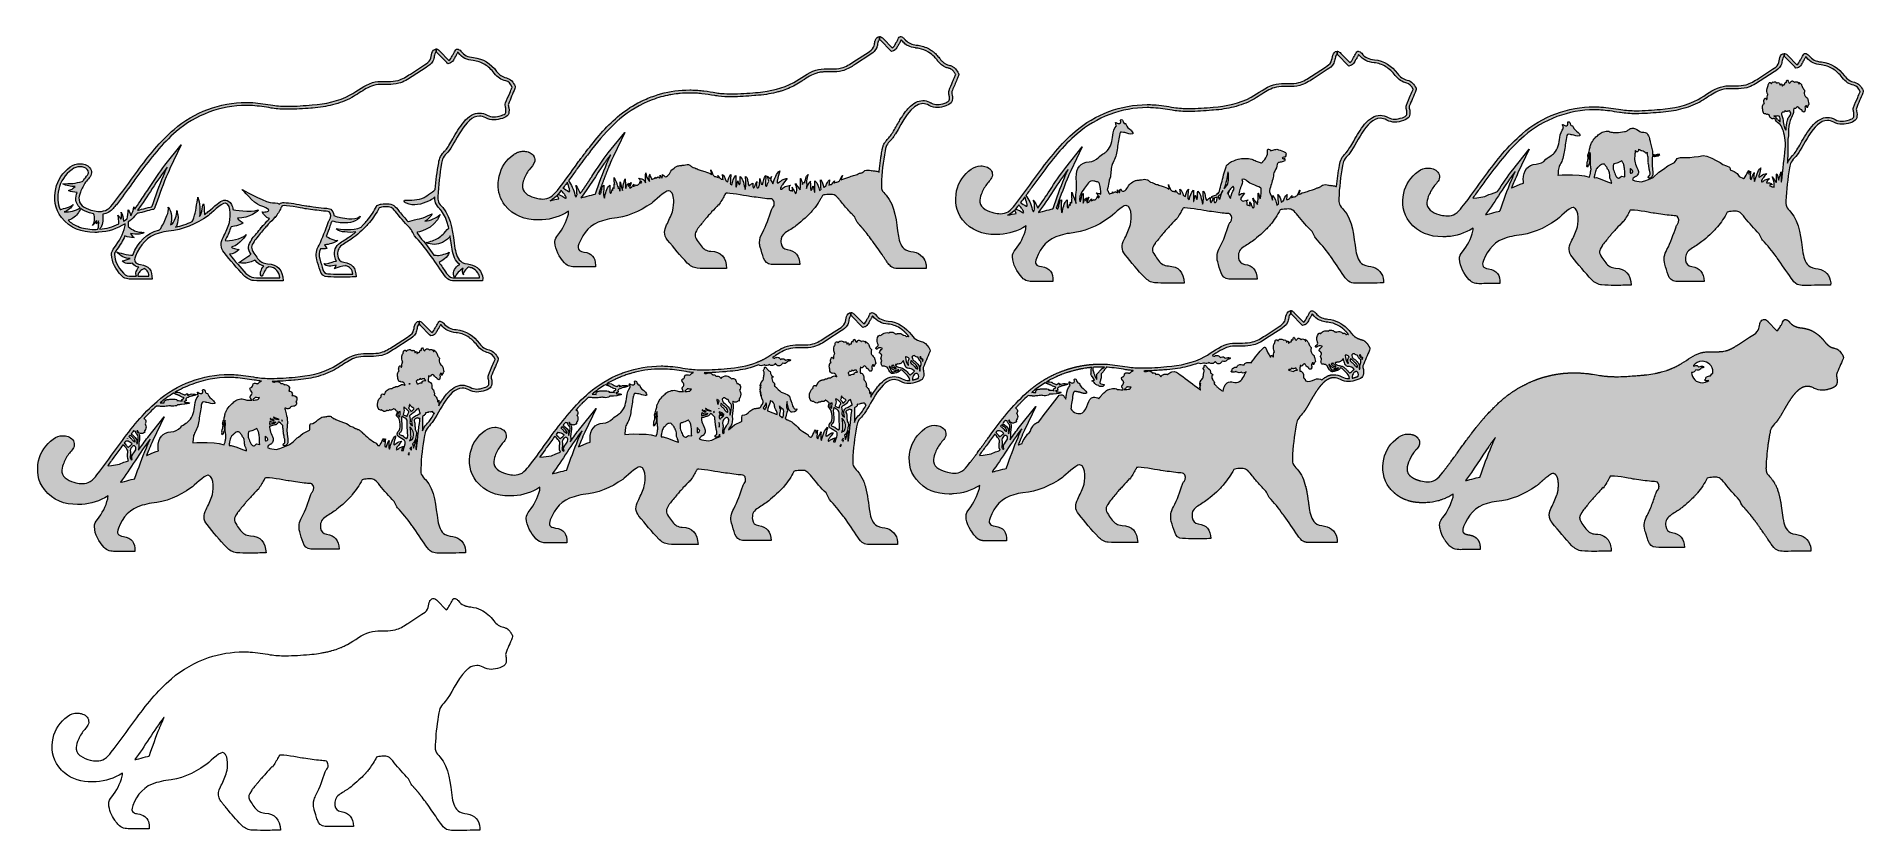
# Model space of a CAD drawing. Header units: millimetres. Extents: x -1063 to 1960, y -491 to 822.
import ezdxf

# ---------------------------------------------------------------- set-up
doc = ezdxf.new("R2010")
doc.units = ezdxf.units.MM
doc.header["$MEASUREMENT"] = 0
for name, color, linetype in [('Layer 1', 7, 'Continuous'), ('Layer 2', 7, 'Continuous'), ('Layer 3', 7, 'Continuous'), ('Layer 4', 7, 'Continuous'), ('Layer 5', 7, 'Continuous'), ('Layer 6', 7, 'Continuous'), ('Layer 7', 7, 'Continuous'), ('Layer 8', 7, 'Continuous'), ('Layer 9', 7, 'Continuous')]:
    doc.layers.add(name, color=color, linetype=linetype)

msp = doc.modelspace()

# ---------------------------------------------------------------- hatches: boundary and pattern name
at = {"layer": 'Layer 2'}
h = msp.add_hatch(color=1, dxfattribs=at)
h.dxf.hatch_style = 2
edge = h.paths.add_edge_path()
edge.add_spline(control_points=[(1926.5, 289.2), (1927, 290.4), (1927.3, 292.1), (1926.8, 293.1), (1926.6, 293.4), (1926.5, 293.7), (1926.3, 294), (1926.3, 294), (1926.3, 294.1), (1926.2, 294.1), (1926.2, 294.1), (1926.2, 294.1), (1926.2, 294.1), (1926.1, 294.4), (1925.9, 294.6), (1925.8, 294.9), (1925.8, 294.9), (1925.8, 294.9), (1925.8, 294.9), (1925.8, 294.9), (1925.8, 295), (1925.7, 295), (1925.6, 295.3), (1925.4, 295.5), (1925.3, 295.8), (1925.3, 295.8), (1925.3, 295.8), (1925.3, 295.8), (1925.3, 295.8), (1925.3, 295.8), (1925.3, 295.8), (1925.1, 296.1), (1924.9, 296.4), (1924.7, 296.7), (1924.7, 296.7), (1924.7, 296.7), (1924.7, 296.7), (1924.7, 296.7), (1924.7, 296.8), (1924.7, 296.8), (1924.5, 297.1), (1924.3, 297.4), (1924.1, 297.7), (1924.1, 297.7), (1924.1, 297.7), (1924.1, 297.7), (1924.1, 297.7), (1924.1, 297.7), (1924.1, 297.7), (1923.9, 298), (1923.7, 298.3), (1923.5, 298.6), (1923.5, 298.6), (1923.5, 298.6), (1923.5, 298.6), (1923.5, 298.6), (1923.5, 298.6), (1923.5, 298.6), (1922.7, 299.7), (1921.9, 300.8), (1920.9, 301.8), (1920.9, 301.8), (1920.9, 301.8), (1920.9, 301.8), (1920.9, 301.8), (1920.9, 301.8), (1920.9, 301.8), (1920.5, 302.2), (1920, 302.6), (1919.6, 303), (1919.6, 303), (1919.6, 303), (1919.6, 303), (1919.5, 303.1), (1919.5, 303.1), (1919.5, 303.1), (1919.2, 303.3), (1919, 303.5), (1918.7, 303.7), (1918.7, 303.7), (1918.7, 303.7), (1918.7, 303.7), (1918.7, 303.7), (1918.7, 303.7), (1918.7, 303.8), (1918.4, 303.9), (1918.2, 304.1), (1918, 304.3), (1918, 304.3), (1918, 304.3), (1918, 304.3), (1917.9, 304.3), (1917.9, 304.3), (1917.9, 304.3), (1917.6, 304.5), (1917.3, 304.7), (1917.1, 304.8), (1917.1, 304.8), (1917.1, 304.8), (1917.1, 304.8), (1917.1, 304.8), (1917, 304.8), (1917, 304.8), (1915.6, 305.7), (1914, 306.3), (1912.3, 306.6), (1911.9, 306.7), (1911.5, 306.8), (1911.1, 306.9), (1911, 306.9), (1911, 307), (1910.9, 307), (1910.5, 307.1), (1910.2, 307.2), (1909.8, 307.3), (1909.8, 307.3), (1909.7, 307.3), (1909.6, 307.3), (1909.3, 307.4), (1909, 307.5), (1908.7, 307.7), (1908.6, 307.7), (1908.6, 307.7), (1908.5, 307.7), (1908.2, 307.8), (1907.9, 308), (1907.5, 308.1), (1907.5, 308.1), (1907.4, 308.2), (1907.3, 308.2), (1907, 308.3), (1906.6, 308.5), (1906.3, 308.7), (1906.3, 308.7), (1906.3, 308.7), (1906.3, 308.7), (1906.2, 308.7), (1906.1, 308.8), (1906, 308.8), (1905.8, 308.9), (1905.6, 309), (1905.4, 309.2), (1905.3, 309.2), (1905.2, 309.2), (1905.1, 309.3), (1905, 309.4), (1904.8, 309.5), (1904.6, 309.6), (1904.5, 309.6), (1904.4, 309.7), (1904.3, 309.8), (1904.3, 309.8), (1904.2, 309.8), (1904.2, 309.8), (1904, 309.9), (1903.9, 310), (1903.7, 310.2), (1903.6, 310.2), (1903.4, 310.3), (1903.3, 310.4), (1903.2, 310.5), (1903.2, 310.5), (1903.1, 310.6), (1903, 310.6), (1903, 310.7), (1902.9, 310.7), (1902.7, 310.8), (1902.5, 311), (1902.4, 311.1), (1902.3, 311.1), (1902.3, 311.2), (1902.2, 311.2), (1901.9, 311.4), (1901.6, 311.7), (1901.4, 311.9), (1901.3, 311.9), (1901.2, 312), (1901.2, 312), (1901.1, 312.1), (1901, 312.2), (1901, 312.2), (1900.8, 312.4), (1900.7, 312.5), (1900.5, 312.6), (1900.5, 312.7), (1900.4, 312.7), (1900.3, 312.8), (1900.1, 313), (1899.8, 313.3), (1899.5, 313.5), (1899.5, 313.6), (1899.4, 313.6), (1899.4, 313.7), (1899.2, 313.9), (1899.1, 314), (1898.9, 314.2), (1898.8, 314.3), (1898.8, 314.3), (1898.7, 314.3), (1898.7, 314.4), (1898.6, 314.5), (1898.6, 314.6), (1898.3, 314.8), (1898.1, 315.1), (1897.8, 315.4), (1897.8, 315.4), (1897.7, 315.5), (1897.7, 315.5), (1897.6, 315.6), (1897.6, 315.7), (1897.5, 315.7), (1897.4, 315.9), (1897.2, 316.1), (1897.1, 316.3), (1897, 316.3), (1896.9, 316.4), (1896.9, 316.5), (1896.8, 316.6), (1896.7, 316.8), (1896.6, 316.9), (1896.4, 317.1), (1896.3, 317.2), (1896.1, 317.4), (1896.1, 317.5), (1896.1, 317.5), (1896, 317.6), (1895.8, 317.9), (1895.6, 318.2), (1895.3, 318.5), (1895.2, 318.6), (1895.1, 318.7), (1895, 318.8), (1894.9, 319), (1894.7, 319.3), (1894.5, 319.5), (1894.4, 319.6), (1894.3, 319.8), (1894.2, 319.9), (1894, 320.1), (1893.8, 320.3), (1893.7, 320.5), (1893.5, 320.6), (1893.4, 320.8), (1893.3, 320.9), (1893.1, 321.1), (1893, 321.3), (1892.8, 321.5), (1892.7, 321.6), (1892.5, 321.8), (1892.4, 321.9), (1892.3, 322.1), (1892.1, 322.3), (1891.9, 322.5), (1891.8, 322.6), (1891.7, 322.7), (1891.5, 322.9), (1891.4, 323.1), (1891.2, 323.2), (1891, 323.4), (1890.9, 323.5), (1890.8, 323.7), (1890.6, 323.8), (1890.5, 324), (1890.3, 324.2), (1890.1, 324.3), (1890, 324.5), (1889.9, 324.6), (1889.7, 324.7), (1889.6, 324.9), (1889.5, 325), (1889.4, 325.1), (1889.3, 325.2), (1889.3, 325.2), (1889.2, 325.2), (1889.1, 325.4), (1889, 325.5), (1888.9, 325.6), (1888.7, 325.7), (1888.5, 325.9), (1888.3, 326.1), (1888.2, 326.2), (1888.1, 326.3), (1888, 326.4), (1887.8, 326.6), (1887.6, 326.8), (1887.4, 326.9), (1887.3, 327), (1887.2, 327.1), (1887.1, 327.2), (1886.9, 327.4), (1886.7, 327.6), (1886.5, 327.8), (1886.4, 327.9), (1886.3, 328), (1886.2, 328), (1885.9, 328.3), (1885.6, 328.5), (1885.4, 328.7), (1885.3, 328.7), (1885.3, 328.8), (1885.2, 328.8), (1884.9, 329.1), (1884.6, 329.3), (1884.3, 329.6), (1884.2, 329.6), (1884.1, 329.7), (1884, 329.8), (1883.8, 330), (1883.6, 330.1), (1883.3, 330.3), (1883.2, 330.4), (1883.1, 330.5), (1883, 330.6), (1882.8, 330.7), (1882.6, 330.9), (1882.4, 331), (1882.2, 331.1), (1882.1, 331.2), (1882, 331.3), (1881.8, 331.4), (1881.6, 331.6), (1881.4, 331.7), (1881.2, 331.8), (1881.1, 331.9), (1881, 332), (1880.8, 332.1), (1880.5, 332.2), (1880.3, 332.4), (1880.2, 332.5), (1880.1, 332.5), (1880, 332.6), (1879.7, 332.8), (1879.5, 332.9), (1879.2, 333.1), (1879.1, 333.2), (1879, 333.2), (1878.9, 333.3), (1878.6, 333.5), (1878.3, 333.7), (1877.9, 333.9), (1877.8, 333.9), (1877.7, 334), (1877.7, 334), (1877.4, 334.2), (1877.1, 334.3), (1876.9, 334.4), (1876.8, 334.5), (1876.6, 334.6), (1876.5, 334.7), (1876.3, 334.8), (1876, 334.9), (1875.8, 335), (1875.7, 335.1), (1875.5, 335.1), (1875.4, 335.2), (1875.2, 335.3), (1875, 335.4), (1874.7, 335.5), (1874.6, 335.6), (1874.5, 335.7), (1874.3, 335.8), (1874.1, 335.9), (1873.9, 336), (1873.6, 336.1), (1873.5, 336.1), (1873.4, 336.2), (1873.2, 336.3), (1873, 336.4), (1872.7, 336.5), (1872.4, 336.6), (1872.3, 336.6), (1872.2, 336.7), (1872.1, 336.7), (1871.7, 336.9), (1871.4, 337), (1871, 337.2), (1870.9, 337.2), (1870.9, 337.2), (1870.8, 337.2), (1870.5, 337.4), (1870.2, 337.5), (1869.9, 337.6), (1869.7, 337.6), (1869.6, 337.7), (1869.5, 337.7), (1869.2, 337.8), (1869, 337.9), (1868.7, 338), (1868.6, 338), (1868.4, 338.1), (1868.3, 338.1), (1868, 338.2), (1867.8, 338.3), (1867.5, 338.4), (1867.4, 338.4), (1867.2, 338.5), (1867.1, 338.5), (1866.8, 338.6), (1866.6, 338.6), (1866.4, 338.7), (1866.2, 338.7), (1866, 338.8), (1865.9, 338.8), (1865.6, 338.9), (1865.4, 339), (1865.1, 339), (1865, 339.1), (1864.8, 339.1), (1864.7, 339.1), (1864.3, 339.2), (1863.9, 339.3), (1863.5, 339.4), (1863.5, 339.4), (1863.5, 339.4), (1863.5, 339.4), (1863.1, 339.5), (1862.7, 339.6), (1862.3, 339.6), (1862.2, 339.7), (1862.2, 339.7), (1862.2, 339.7), (1862, 339.7), (1861.8, 339.7), (1861.6, 339.8), (1861.5, 339.8), (1861.3, 339.8), (1861.2, 339.8), (1860.9, 339.9), (1860.7, 339.9), (1860.5, 339.9), (1860.3, 340), (1860.2, 340), (1860, 340), (1859.8, 340), (1859.5, 340.1), (1859.3, 340.1), (1859.1, 340.1), (1859, 340.1), (1858.9, 340.2), (1858.5, 340.2), (1858.1, 340.2), (1857.7, 340.3), (1857.7, 340.3), (1857.7, 340.3), (1857.7, 340.3), (1857.3, 340.3), (1856.9, 340.4), (1856.5, 340.4), (1856.4, 340.4), (1856.2, 340.5), (1856.1, 340.5), (1855.8, 340.5), (1855.6, 340.5), (1855.3, 340.6), (1855.1, 340.6), (1854.9, 340.6), (1854.8, 340.7), (1854.5, 340.7), (1854.2, 340.7), (1854, 340.8), (1853.8, 340.8), (1853.7, 340.8), (1853.6, 340.9), (1853.3, 340.9), (1853, 341), (1852.6, 341.1), (1852.5, 341.1), (1852.4, 341.1), (1852.3, 341.1), (1852, 341.2), (1851.6, 341.3), (1851.3, 341.4), (1851.2, 341.4), (1851.1, 341.4), (1851, 341.5), (1850.7, 341.5), (1850.4, 341.6), (1850.1, 341.7), (1850, 341.7), (1849.9, 341.8), (1849.8, 341.8), (1849.5, 341.9), (1849.2, 342), (1849, 342.1), (1848.9, 342.1), (1848.8, 342.1), (1848.7, 342.2), (1848.4, 342.3), (1848.1, 342.4), (1847.8, 342.5), (1847.7, 342.5), (1847.6, 342.6), (1847.5, 342.6), (1847.2, 342.7), (1846.9, 342.9), (1846.6, 343), (1846.5, 343), (1846.5, 343.1), (1846.4, 343.1), (1846.1, 343.3), (1845.8, 343.4), (1845.5, 343.6), (1845.4, 343.6), (1845.3, 343.6), (1845.3, 343.7), (1845, 343.8), (1844.7, 344), (1844.4, 344.1), (1844.4, 344.1), (1844.4, 344.2), (1844.3, 344.2), (1844, 344.4), (1843.7, 344.6), (1843.4, 344.7), (1843.4, 344.8), (1843.3, 344.8), (1843.2, 344.9), (1842.9, 345.1), (1842.7, 345.3), (1842.4, 345.5), (1842.3, 345.5), (1842.3, 345.5), (1842.2, 345.6), (1841.9, 345.8), (1841.6, 346), (1841.4, 346.2), (1841.3, 346.3), (1841.3, 346.3), (1841.2, 346.4), (1840.9, 346.6), (1840.6, 346.8), (1840.4, 347.1), (1840.4, 347.1), (1840.3, 347.1), (1840.3, 347.1), (1840.1, 347.4), (1839.8, 347.6), (1839.5, 347.9), (1839.5, 348), (1839.4, 348), (1839.4, 348.1), (1839.2, 348.3), (1839, 348.5), (1838.8, 348.7), (1838.7, 348.7), (1838.7, 348.8), (1838.7, 348.8), (1838.5, 349), (1838.3, 349.2), (1838.2, 349.3), (1838.1, 349.4), (1838, 349.5), (1838, 349.6), (1837.8, 349.7), (1837.7, 349.9), (1837.6, 350.1), (1837.5, 350.1), (1837.4, 350.2), (1837.4, 350.3), (1837.2, 350.5), (1837, 350.8), (1836.8, 351), (1836.8, 351), (1836.8, 351), (1836.8, 351), (1836.7, 351.1), (1836.7, 351.2), (1836.6, 351.3), (1836.5, 351.3), (1836.5, 351.4), (1836.5, 351.4), (1836.4, 351.5), (1836.4, 351.5), (1836.3, 351.6), (1836.3, 351.6), (1836.3, 351.6), (1836.3, 351.6), (1836.2, 351.7), (1836.2, 351.7), (1836.2, 351.7), (1836.1, 351.8), (1836.1, 351.8), (1836, 351.9), (1836, 351.9), (1835.9, 351.9), (1835.9, 352), (1835.8, 352), (1835.8, 352.1), (1835.7, 352.1), (1835.7, 352.2), (1835.6, 352.2), (1835.6, 352.2), (1835.5, 352.3), (1835.5, 352.3), (1835.4, 352.4), (1835.4, 352.4), (1835.3, 352.4), (1835.3, 352.5), (1835.2, 352.5), (1835.2, 352.6), (1835.1, 352.6), (1835, 352.6), (1835, 352.7), (1834.9, 352.7), (1834.9, 352.8), (1834.8, 352.8), (1834.8, 352.8), (1834.7, 352.9), (1834.6, 352.9), (1834.6, 352.9), (1834.5, 353), (1834.5, 353), (1834.4, 353.1), (1834.3, 353.1), (1834.3, 353.1), (1834.2, 353.2), (1834.2, 353.2), (1834.1, 353.2), (1834, 353.3), (1834, 353.3), (1833.9, 353.3), (1833.8, 353.4), (1833.8, 353.4), (1833.7, 353.4), (1833.7, 353.5), (1833.6, 353.5), (1833.5, 353.5), (1833.5, 353.5), (1833.4, 353.6), (1833.3, 353.6), (1833.3, 353.6), (1833.2, 353.7), (1833.2, 353.7), (1833.1, 353.7), (1833, 353.7), (1833, 353.8), (1832.9, 353.8), (1832.8, 353.8), (1832.8, 353.8), (1832.7, 353.9), (1832.7, 353.9), (1832.6, 353.9), (1832.5, 353.9), (1832.5, 353.9), (1832.4, 354), (1832.3, 354), (1832.3, 354), (1832.2, 354), (1832.2, 354), (1832.1, 354.1), (1832, 354.1), (1832, 354.1), (1831.9, 354.1), (1831.9, 354.1), (1831.8, 354.1), (1831.7, 354.2), (1831.7, 354.2), (1831.6, 354.2), (1831.6, 354.2), (1831.5, 354.2), (1831.5, 354.2), (1831.5, 354.2), (1831.5, 354.2), (1831.4, 354.2), (1831.4, 354.2), (1831.3, 354.2), (1831.2, 354.2), (1831.2, 354.2), (1831.1, 354.3), (1831.1, 354.3), (1831, 354.3), (1830.8, 354.3), (1830.7, 354.3), (1830.7, 354.3), (1830.7, 354.3), (1830.7, 354.3), (1830.4, 354.3), (1830.2, 354.2), (1829.9, 354.2), (1827.9, 353.5), (1826.7, 350.1), (1825.5, 347.7), (1825.1, 347), (1824.7, 346.2), (1824.4, 345.4), (1823.6, 344.7), (1823, 343.9), (1822.5, 342.8), (1821.7, 340.8), (1819.3, 336.1), (1817.1, 335.5), (1817.1, 335.5), (1802.1, 350.9), (1802.1, 350.9), (1801.9, 351), (1801.8, 351.2), (1801.7, 351.3), (1801.7, 351.3), (1801.6, 351.3), (1801.6, 351.4), (1801.4, 351.6), (1801.1, 351.9), (1800.8, 352.1), (1800.8, 352.1), (1800.8, 352.2), (1800.7, 352.2), (1800.5, 352.4), (1800.2, 352.7), (1799.9, 352.9), (1799.9, 352.9), (1799.9, 352.9), (1799.8, 353), (1799.6, 353.2), (1799.3, 353.4), (1799, 353.5), (1798.9, 353.6), (1798.9, 353.6), (1798.9, 353.6), (1798.3, 354), (1797.6, 354.2), (1797, 354.3), (1796.7, 354.4), (1796.4, 354.4), (1796.1, 354.4), (1796.1, 354.4), (1796.1, 354.4), (1796.1, 354.4), (1795.2, 354.4), (1794.4, 354.2), (1793.7, 353.8), (1792.7, 353.4), (1791.8, 352.6), (1791.1, 351.7), (1790.9, 351.5), (1790.7, 351.3), (1790.5, 351), (1790.4, 350.8), (1790.3, 350.6), (1790.1, 350.4), (1790.1, 350.3), (1790, 350.2), (1790, 350.2), (1789.5, 349.4), (1789.2, 348.6), (1788.9, 347.8), (1788.8, 347.4), (1788.7, 347), (1788.6, 346.6), (1787.8, 343.3), (1787.6, 339.8), (1786.1, 336.8), (1784.3, 332.9), (1780.5, 330.4), (1777, 328.1), (1777, 328.1), (1771.6, 324.7), (1771.6, 324.7), (1771.6, 324.7), (1766.9, 321.6), (1766.9, 321.6), (1766.9, 321.6), (1753.6, 313), (1753.6, 313), (1753.6, 313), (1753.6, 313), (1753.5, 313), (1752.9, 312.6), (1752.3, 312.2), (1751.7, 311.8), (1751.7, 311.8), (1751.7, 311.8), (1751.7, 311.8), (1751.3, 311.5), (1751, 311.3), (1750.6, 311.1), (1750.6, 311.1), (1750.6, 311.1), (1750.6, 311.1), (1750.3, 310.9), (1749.9, 310.7), (1749.6, 310.5), (1749.6, 310.4), (1749.6, 310.4), (1749.6, 310.4), (1749, 310.1), (1748.4, 309.7), (1747.8, 309.3), (1747.7, 309.3), (1747.7, 309.3), (1747.6, 309.2), (1747.4, 309.1), (1747.2, 309), (1747, 308.8), (1746.8, 308.7), (1746.6, 308.6), (1746.5, 308.5), (1746.3, 308.4), (1746.1, 308.3), (1745.9, 308.2), (1745.7, 308.1), (1745.5, 308), (1745.3, 307.9), (1745.1, 307.8), (1744.9, 307.6), (1744.7, 307.5), (1744.5, 307.4), (1744.3, 307.3), (1744, 307.1), (1743.8, 307), (1743.6, 306.9), (1743.4, 306.8), (1743.1, 306.6), (1742.8, 306.5), (1742.5, 306.3), (1742.3, 306.2), (1742.2, 306.2), (1742, 306.1), (1741.8, 306), (1741.5, 305.8), (1741.3, 305.7), (1741.1, 305.6), (1741, 305.6), (1740.8, 305.5), (1740.6, 305.4), (1740.3, 305.3), (1740.1, 305.1), (1739.9, 305.1), (1739.8, 305), (1739.6, 304.9), (1739.3, 304.8), (1738.9, 304.6), (1738.6, 304.5), (1738.5, 304.4), (1738.5, 304.4), (1738.4, 304.4), (1738, 304.2), (1737.6, 304.1), (1737.2, 303.9), (1737.1, 303.9), (1736.9, 303.8), (1736.8, 303.8), (1736.5, 303.7), (1736.2, 303.6), (1736, 303.5), (1735.8, 303.4), (1735.7, 303.4), (1735.5, 303.3), (1735.2, 303.2), (1734.9, 303.1), (1734.6, 303), (1734.5, 303), (1734.4, 302.9), (1734.2, 302.9), (1733.8, 302.8), (1733.4, 302.6), (1733, 302.5), (1733, 302.5), (1733, 302.5), (1733, 302.5), (1733, 302.5), (1733, 302.5), (1733, 302.5), (1732.7, 302.5), (1732.4, 302.4), (1732.1, 302.3), (1731.9, 302.3), (1731.6, 302.2), (1731.4, 302.1), (1728.7, 301.5), (1725.9, 301.2), (1723.1, 301), (1723.1, 301), (1723.1, 301), (1723, 301), (1722.8, 301), (1722.5, 301), (1722.2, 301), (1722.2, 301), (1722.1, 301), (1722, 301), (1721.8, 301), (1721.6, 301), (1721.3, 300.9), (1721.2, 300.9), (1721.1, 300.9), (1721, 300.9), (1720.8, 300.9), (1720.6, 300.9), (1720.4, 300.9), (1720.3, 300.9), (1720.1, 300.9), (1720, 300.9), (1719.8, 300.9), (1719.6, 300.9), (1719.4, 300.9), (1719.3, 300.9), (1719.1, 300.9), (1719, 300.9), (1718.8, 300.9), (1718.6, 300.9), (1718.5, 300.9), (1718.3, 300.9), (1718.1, 300.9), (1717.9, 300.9), (1717.8, 300.9), (1717.6, 300.9), (1717.5, 300.9), (1717.2, 300.9), (1716.8, 300.9), (1716.5, 300.9), (1713.9, 300.9), (1711.3, 300.9), (1708.6, 300.9), (1708.6, 300.9), (1708.6, 300.9), (1708.6, 300.9), (1706.5, 300.9), (1704.4, 300.9), (1702.4, 300.8), (1702.3, 300.8), (1702.3, 300.8), (1702.3, 300.8), (1701.6, 300.7), (1701, 300.7), (1700.4, 300.6), (1700.4, 300.6), (1700.4, 300.6), (1700.4, 300.6), (1700.4, 300.6), (1700.4, 300.6), (1700.4, 300.6), (1700, 300.6), (1699.6, 300.5), (1699.2, 300.5), (1699.2, 300.5), (1699.2, 300.5), (1699.2, 300.5), (1698.4, 300.4), (1697.6, 300.3), (1696.8, 300.2), (1696.7, 300.2), (1696.7, 300.2), (1696.7, 300.2), (1696.2, 300.1), (1695.8, 300), (1695.3, 300), (1695.3, 300), (1695.3, 300), (1695.3, 300), (1695.3, 299.9), (1695.2, 299.9), (1695.2, 299.9), (1694.5, 299.8), (1693.8, 299.6), (1693.1, 299.5), (1693.1, 299.5), (1693, 299.5), (1693, 299.5), (1692.3, 299.3), (1691.5, 299.1), (1690.8, 298.8), (1679.4, 295.4), (1669.7, 288), (1659.6, 281.7), (1659.2, 281.5), (1658.8, 281.3), (1658.5, 281.1), (1657.3, 280.4), (1656.2, 279.7), (1655.1, 279.1), (1654.7, 278.8), (1654.3, 278.6), (1653.9, 278.4), (1653.8, 278.4), (1653.7, 278.3), (1653.7, 278.3), (1651.5, 277.1), (1649.4, 276), (1647.2, 275), (1647.1, 275), (1647, 274.9), (1646.9, 274.9), (1646.4, 274.7), (1646, 274.5), (1645.5, 274.3), (1645.4, 274.2), (1645.3, 274.2), (1645.1, 274.1), (1644.7, 273.9), (1644.3, 273.7), (1643.8, 273.5), (1643.7, 273.5), (1643.5, 273.4), (1643.3, 273.3), (1642.9, 273.2), (1642.5, 273), (1642.1, 272.8), (1641.9, 272.7), (1641.7, 272.7), (1641.6, 272.6), (1641.1, 272.4), (1640.7, 272.3), (1640.3, 272.1), (1640.1, 272), (1639.9, 272), (1639.8, 271.9), (1639.3, 271.7), (1638.9, 271.6), (1638.5, 271.4), (1638.3, 271.3), (1638.2, 271.3), (1638, 271.2), (1637.6, 271.1), (1637.1, 270.9), (1636.6, 270.7), (1636.5, 270.7), (1636.4, 270.7), (1636.3, 270.6), (1635.8, 270.4), (1635.3, 270.3), (1634.8, 270.1), (1634.8, 270.1), (1634.7, 270.1), (1634.7, 270.1), (1631.8, 269.1), (1628.9, 268.2), (1625.9, 267.5), (1625.9, 267.4), (1625.8, 267.4), (1625.8, 267.4), (1625.3, 267.3), (1624.7, 267.1), (1624.2, 267), (1624.1, 267), (1624, 267), (1623.9, 266.9), (1623.4, 266.8), (1622.9, 266.7), (1622.4, 266.6), (1622.3, 266.5), (1622.2, 266.5), (1622, 266.5), (1621.5, 266.4), (1621, 266.2), (1620.6, 266.1), (1620.4, 266.1), (1620.3, 266.1), (1620.2, 266), (1619.7, 265.9), (1619.2, 265.8), (1618.7, 265.7), (1618.6, 265.7), (1618.4, 265.7), (1618.3, 265.6), (1617.8, 265.5), (1617.3, 265.4), (1616.8, 265.3), (1616.7, 265.3), (1616.6, 265.3), (1616.5, 265.3), (1616, 265.2), (1615.4, 265), (1614.9, 264.9), (1614.8, 264.9), (1614.8, 264.9), (1614.8, 264.9), (1610.5, 264.1), (1606.2, 263.5), (1601.9, 262.9), (1601.9, 262.9), (1601.9, 262.9), (1601.9, 262.9), (1601.3, 262.8), (1600.7, 262.8), (1600.1, 262.7), (1600, 262.7), (1600, 262.7), (1600, 262.7), (1599.4, 262.6), (1598.8, 262.5), (1598.2, 262.5), (1598.2, 262.5), (1598.1, 262.5), (1598.1, 262.5), (1597.5, 262.4), (1596.9, 262.3), (1596.3, 262.3), (1595.5, 262.2), (1594.6, 262.1), (1593.8, 262), (1593.7, 262), (1593.6, 262), (1593.5, 262), (1592.7, 261.9), (1591.8, 261.9), (1591, 261.8), (1591, 261.8), (1591, 261.8), (1591, 261.8), (1588.6, 261.6), (1586.2, 261.4), (1583.7, 261.2), (1579.7, 260.9), (1575.5, 260.6), (1571.3, 260.3), (1569.7, 260.2), (1568, 260.1), (1566.3, 260), (1561.3, 259.8), (1556.2, 259.6), (1551.2, 259.6), (1551.2, 259.6), (1551.2, 259.6), (1551.2, 259.6), (1550.1, 259.6), (1549.1, 259.6), (1548.1, 259.6), (1547.6, 259.6), (1547.2, 259.7), (1546.7, 259.7), (1546.2, 259.7), (1545.7, 259.7), (1545.1, 259.7), (1544.5, 259.7), (1543.9, 259.7), (1543.3, 259.8), (1542.9, 259.8), (1542.6, 259.8), (1542.2, 259.8), (1541.5, 259.8), (1540.8, 259.9), (1540.1, 259.9), (1539.8, 259.9), (1539.6, 259.9), (1539.3, 260), (1538.5, 260), (1537.8, 260.1), (1537, 260.1), (1536.8, 260.1), (1536.6, 260.2), (1536.5, 260.2), (1535.6, 260.2), (1534.8, 260.3), (1534, 260.4), (1533.9, 260.4), (1533.8, 260.4), (1533.7, 260.4), (1532.8, 260.5), (1531.9, 260.6), (1531.1, 260.7), (1531, 260.7), (1531, 260.7), (1530.9, 260.7), (1530, 260.8), (1529.1, 260.9), (1528.2, 261.1), (1528.2, 261.1), (1528.2, 261.1), (1528.2, 261.1), (1527.5, 261.2), (1526.8, 261.3), (1526.1, 261.4), (1524.5, 261.6), (1522.9, 261.9), (1521.4, 262.2), (1521.4, 262.2), (1521.4, 262.2), (1521.4, 262.2), (1521.4, 262.2), (1521.4, 262.2), (1521.3, 262.2), (1517.2, 262.8), (1513.1, 263.5), (1508.9, 264), (1508.4, 264.1), (1507.9, 264.2), (1507.4, 264.3), (1507.4, 264.3), (1507.4, 264.3), (1507.4, 264.3), (1506.5, 264.4), (1505.6, 264.5), (1504.7, 264.6), (1504.4, 264.6), (1504.2, 264.7), (1504, 264.7), (1501.4, 265), (1498.9, 265.3), (1496.3, 265.5), (1496.1, 265.5), (1495.8, 265.5), (1495.6, 265.5), (1494.7, 265.6), (1493.7, 265.7), (1492.8, 265.7), (1492.8, 265.7), (1492.8, 265.7), (1492.8, 265.7), (1492, 265.8), (1491.1, 265.8), (1490.3, 265.9), (1490.1, 265.9), (1489.8, 265.9), (1489.6, 265.9), (1489, 265.9), (1488.4, 265.9), (1487.8, 266), (1487.5, 266), (1487.3, 266), (1487, 266), (1486.2, 266), (1485.5, 266), (1484.7, 266), (1483.7, 266.1), (1482.8, 266.1), (1481.8, 266.1), (1481.8, 266.1), (1481.8, 266.1), (1481.8, 266.1), (1481.2, 266.1), (1480.5, 266.1), (1479.8, 266.1), (1479.6, 266), (1479.4, 266), (1479.2, 266), (1479.2, 266), (1479.1, 266), (1479.1, 266), (1478.8, 266), (1478.6, 266), (1478.4, 266), (1478.2, 266), (1478, 266), (1477.9, 266), (1477.6, 266), (1477.4, 266), (1477.1, 266), (1476.7, 266), (1476.3, 266), (1475.9, 266), (1475.8, 266), (1475.8, 266), (1475.8, 266), (1475.6, 266), (1475.5, 265.9), (1475.3, 265.9), (1475.2, 265.9), (1475.1, 265.9), (1475.1, 265.9), (1474.7, 265.9), (1474.3, 265.9), (1473.9, 265.9), (1473.6, 265.9), (1473.3, 265.9), (1473.1, 265.8), (1473, 265.8), (1472.9, 265.8), (1472.8, 265.8), (1472.6, 265.8), (1472.4, 265.8), (1472.2, 265.8), (1472.1, 265.8), (1472, 265.8), (1471.9, 265.8), (1471.6, 265.8), (1471.4, 265.8), (1471.1, 265.7), (1470.7, 265.7), (1470.3, 265.7), (1470, 265.7), (1469.9, 265.7), (1469.7, 265.7), (1469.6, 265.6), (1469.5, 265.6), (1469.3, 265.6), (1469.1, 265.6), (1469.1, 265.6), (1469.1, 265.6), (1469.1, 265.6), (1468.7, 265.6), (1468.4, 265.6), (1468, 265.5), (1467.7, 265.5), (1467.4, 265.5), (1467.1, 265.5), (1466.9, 265.4), (1466.8, 265.4), (1466.6, 265.4), (1466.4, 265.4), (1466.3, 265.4), (1466.1, 265.4), (1466.1, 265.4), (1466, 265.4), (1466, 265.4), (1465.7, 265.3), (1465.4, 265.3), (1465.1, 265.3), (1464.8, 265.2), (1464.4, 265.2), (1464.1, 265.2), (1463.8, 265.2), (1463.6, 265.1), (1463.4, 265.1), (1463.3, 265.1), (1463.2, 265.1), (1463.1, 265.1), (1462.7, 265), (1462.4, 265), (1462.1, 265), (1461.8, 264.9), (1461.5, 264.9), (1461.2, 264.9), (1460.9, 264.8), (1460.6, 264.8), (1460.3, 264.8), (1460.2, 264.7), (1460.1, 264.7), (1459.9, 264.7), (1459.7, 264.7), (1459.5, 264.7), (1459.3, 264.6), (1458.9, 264.6), (1458.5, 264.5), (1458.1, 264.5), (1457.8, 264.4), (1457.6, 264.4), (1457.3, 264.4), (1457.2, 264.4), (1457.2, 264.4), (1457.1, 264.3), (1457, 264.3), (1457, 264.3), (1456.9, 264.3), (1456.7, 264.3), (1456.4, 264.2), (1456.1, 264.2), (1455.9, 264.2), (1455.6, 264.1), (1455.4, 264.1), (1454.9, 264), (1454.5, 264), (1454.1, 263.9), (1454, 263.9), (1454, 263.9), (1453.9, 263.9), (1453.7, 263.8), (1453.6, 263.8), (1453.4, 263.8), (1452.8, 263.7), (1452.1, 263.6), (1451.5, 263.5), (1451.5, 263.5), (1451.5, 263.5), (1451.4, 263.5), (1451.3, 263.4), (1451.1, 263.4), (1451, 263.4), (1450.9, 263.4), (1450.9, 263.4), (1450.9, 263.4), (1450.4, 263.3), (1450, 263.2), (1449.5, 263.1), (1449.3, 263.1), (1449.1, 263.1), (1448.9, 263), (1448.5, 262.9), (1448, 262.9), (1447.6, 262.8), (1447.3, 262.7), (1447.1, 262.7), (1446.8, 262.6), (1446.4, 262.5), (1446.1, 262.5), (1445.7, 262.4), (1445.4, 262.3), (1445.1, 262.3), (1444.9, 262.2), (1444.9, 262.2), (1444.8, 262.2), (1444.8, 262.2), (1444.5, 262.1), (1444.1, 262.1), (1443.7, 262), (1443.5, 261.9), (1443.2, 261.9), (1442.9, 261.8), (1442.5, 261.7), (1442.2, 261.6), (1441.8, 261.6), (1441.5, 261.5), (1441.3, 261.4), (1441, 261.4), (1440.6, 261.3), (1440.3, 261.2), (1439.9, 261.1), (1439.6, 261), (1439.3, 261), (1439.1, 260.9), (1439, 260.9), (1438.9, 260.9), (1438.8, 260.8), (1438.8, 260.8), (1438.8, 260.8), (1438.8, 260.8), (1438.5, 260.8), (1438.3, 260.7), (1438, 260.6), (1437.7, 260.6), (1437.4, 260.5), (1437.1, 260.4), (1436.8, 260.3), (1436.4, 260.2), (1436.1, 260.1), (1435.8, 260.1), (1435.5, 260), (1435.2, 259.9), (1434.9, 259.8), (1434.5, 259.7), (1434.2, 259.6), (1433.9, 259.6), (1433.6, 259.5), (1433.3, 259.4), (1433.2, 259.4), (1433, 259.3), (1432.8, 259.3), (1432.8, 259.3), (1432.8, 259.3), (1432.8, 259.3), (1432.8, 259.3), (1432.8, 259.3), (1432.8, 259.3), (1432.6, 259.2), (1432.5, 259.2), (1432.3, 259.1), (1432, 259), (1431.7, 258.9), (1431.4, 258.9), (1431.2, 258.8), (1430.9, 258.7), (1430.6, 258.6), (1430.6, 258.6), (1430.6, 258.6), (1430.6, 258.6), (1430.6, 258.6), (1430.6, 258.6), (1430.6, 258.6), (1430.5, 258.6), (1430.5, 258.6), (1430.4, 258.6), (1430.1, 258.5), (1429.8, 258.4), (1429.6, 258.3), (1429.2, 258.2), (1428.8, 258.1), (1428.5, 258), (1428.2, 257.9), (1427.9, 257.8), (1427.7, 257.7), (1427.3, 257.6), (1426.9, 257.5), (1426.6, 257.4), (1426.3, 257.3), (1426.1, 257.2), (1425.8, 257.1), (1425.4, 257), (1425, 256.9), (1424.6, 256.7), (1424.4, 256.7), (1424.2, 256.6), (1423.9, 256.5), (1423.7, 256.4), (1423.4, 256.3), (1423.2, 256.2), (1423.1, 256.2), (1423, 256.2), (1422.9, 256.2), (1422.6, 256.1), (1422.4, 256), (1422.1, 255.9), (1421.8, 255.8), (1421.4, 255.6), (1421.1, 255.5), (1421, 255.5), (1420.9, 255.5), (1420.9, 255.5), (1420.8, 255.4), (1420.6, 255.4), (1420.5, 255.3), (1420.3, 255.3), (1420.1, 255.2), (1420, 255.1), (1419.6, 255), (1419.3, 254.9), (1419, 254.8), (1418.6, 254.6), (1418.3, 254.5), (1417.9, 254.4), (1417.8, 254.3), (1417.7, 254.3), (1417.6, 254.2), (1417.5, 254.2), (1417.4, 254.2), (1417.4, 254.2), (1417.3, 254.1), (1417.2, 254.1), (1417.1, 254.1), (1416.7, 253.9), (1416.2, 253.7), (1415.7, 253.5), (1415.7, 253.5), (1415.7, 253.5), (1415.7, 253.5), (1415, 253.2), (1414.3, 253), (1413.6, 252.7), (1413.6, 252.7), (1413.6, 252.7), (1413.6, 252.7), (1412.8, 252.3), (1412, 252), (1411.2, 251.7), (1411.1, 251.6), (1411, 251.6), (1410.9, 251.6), (1410.8, 251.5), (1410.7, 251.5), (1410.7, 251.5), (1410.1, 251.2), (1409.6, 251), (1409.1, 250.8), (1408.6, 250.6), (1408.2, 250.4), (1407.8, 250.2), (1407.7, 250.2), (1407.6, 250.1), (1407.5, 250.1), (1407.5, 250.1), (1407.5, 250.1), (1407.5, 250.1), (1407.5, 250.1), (1407.5, 250.1), (1407.5, 250.1), (1407.4, 250.1), (1407.4, 250), (1407.4, 250), (1407.4, 250), (1407.3, 250), (1407.3, 250), (1407.2, 249.9), (1407.1, 249.9), (1406.9, 249.8), (1406.2, 249.5), (1405.5, 249.2), (1404.7, 248.8), (1404.6, 248.7), (1404.5, 248.7), (1404.3, 248.6), (1404.3, 248.6), (1404.2, 248.6), (1404.2, 248.6), (1403, 248), (1401.9, 247.5), (1400.8, 246.9), (1400.6, 246.8), (1400.5, 246.8), (1400.4, 246.7), (1400.2, 246.6), (1399.9, 246.5), (1399.7, 246.4), (1399, 246), (1398.3, 245.7), (1397.7, 245.3), (1397.6, 245.3), (1397.5, 245.2), (1397.4, 245.2), (1397.3, 245.1), (1397.1, 245.1), (1397, 245), (1396.8, 244.9), (1396.6, 244.7), (1396.4, 244.6), (1395.7, 244.3), (1395.1, 244), (1394.5, 243.6), (1394.3, 243.5), (1394.2, 243.5), (1394, 243.4), (1393.9, 243.3), (1393.8, 243.2), (1393.7, 243.2), (1393.5, 243.1), (1393.3, 243), (1393.2, 242.9), (1392.6, 242.6), (1391.9, 242.2), (1391.3, 241.9), (1391.1, 241.7), (1390.9, 241.6), (1390.7, 241.5), (1390.6, 241.4), (1390.5, 241.4), (1390.4, 241.3), (1390.3, 241.3), (1390.2, 241.2), (1390.1, 241.1), (1389.4, 240.7), (1388.7, 240.3), (1387.9, 239.9), (1387.7, 239.7), (1387.4, 239.5), (1387.1, 239.3), (1386.3, 238.9), (1385.5, 238.4), (1384.8, 237.9), (1384.6, 237.8), (1384.4, 237.7), (1384.2, 237.6), (1384.2, 237.5), (1384.1, 237.5), (1384, 237.4), (1384, 237.4), (1384, 237.4), (1383.9, 237.4), (1382.9, 236.7), (1381.9, 236.1), (1380.9, 235.4), (1380.8, 235.4), (1380.8, 235.3), (1380.7, 235.3), (1380.6, 235.2), (1380.4, 235.1), (1380.3, 235), (1379.5, 234.5), (1378.7, 234), (1378, 233.5), (1378, 233.4), (1378, 233.4), (1378, 233.4), (1377.8, 233.3), (1377.7, 233.2), (1377.5, 233.1), (1377.3, 233), (1377.1, 232.8), (1376.9, 232.7), (1376.3, 232.3), (1375.7, 231.8), (1375.1, 231.4), (1375, 231.3), (1374.9, 231.3), (1374.8, 231.2), (1374.7, 231.1), (1374.5, 231), (1374.4, 230.9), (1374.2, 230.8), (1374.1, 230.7), (1373.9, 230.5), (1373.3, 230.1), (1372.7, 229.7), (1372.1, 229.2), (1372, 229.1), (1371.9, 229), (1371.7, 228.9), (1371.6, 228.8), (1371.4, 228.7), (1371.3, 228.6), (1371.2, 228.5), (1371.1, 228.4), (1371, 228.4), (1370.4, 227.9), (1369.8, 227.4), (1369.2, 227), (1369, 226.8), (1368.8, 226.7), (1368.6, 226.5), (1368.5, 226.4), (1368.4, 226.3), (1368.3, 226.3), (1368.2, 226.2), (1368.2, 226.2), (1368.1, 226.1), (1367.5, 225.6), (1366.9, 225.1), (1366.2, 224.6), (1366, 224.4), (1365.8, 224.3), (1365.6, 224.1), (1365.5, 224), (1365.4, 224), (1365.4, 223.9), (1365.4, 223.9), (1365.4, 223.9), (1365.3, 223.9), (1364.4, 223.1), (1363.5, 222.3), (1362.6, 221.5), (1362.6, 221.5), (1362.6, 221.5), (1362.6, 221.5), (1361.7, 220.8), (1360.8, 220), (1359.9, 219.2), (1359.7, 219), (1359.4, 218.7), (1359.2, 218.5), (1358.5, 217.9), (1357.8, 217.3), (1357.1, 216.7), (1356.9, 216.5), (1356.7, 216.3), (1356.5, 216.1), (1355.6, 215.3), (1354.7, 214.5), (1353.9, 213.7), (1353.7, 213.5), (1353.6, 213.4), (1353.4, 213.2), (1352.7, 212.5), (1352, 211.9), (1351.3, 211.2), (1351.1, 210.9), (1350.8, 210.7), (1350.5, 210.5), (1349.9, 209.8), (1349.2, 209.1), (1348.5, 208.4), (1348.3, 208.2), (1348.2, 208.1), (1348, 207.9), (1347.2, 207.1), (1346.4, 206.3), (1345.5, 205.4), (1345.3, 205.2), (1345.1, 205), (1344.9, 204.8), (1344.3, 204.1), (1343.6, 203.5), (1343, 202.8), (1342.8, 202.6), (1342.5, 202.3), (1342.3, 202.1), (1341.5, 201.2), (1340.7, 200.4), (1339.9, 199.5), (1339.9, 199.5), (1339.9, 199.5), (1339.9, 199.5), (1339.9, 199.5), (1339.9, 199.5), (1339.9, 199.5), (1338.6, 198.1), (1337.3, 196.7), (1336, 195.2), (1336, 195.2), (1336, 195.2), (1336, 195.2), (1336, 195.2), (1336, 195.2), (1336, 195.2), (1334.6, 193.7), (1333.3, 192.2), (1331.9, 190.6), (1331.8, 190.5), (1331.7, 190.4), (1331.6, 190.3), (1330.4, 188.8), (1329.1, 187.4), (1327.9, 185.9), (1327.8, 185.7), (1327.6, 185.6), (1327.5, 185.4), (1326.3, 184), (1325.1, 182.5), (1323.9, 181), (1323.8, 180.9), (1323.6, 180.8), (1323.5, 180.6), (1322.3, 179.1), (1321.1, 177.6), (1319.8, 176), (1319.8, 176), (1319.7, 175.9), (1319.6, 175.8), (1317, 172.5), (1314.5, 169.2), (1311.9, 165.9), (1311.9, 165.9), (1311.9, 165.9), (1311.9, 165.9), (1310.6, 164.3), (1309.4, 162.6), (1308.1, 160.9), (1308.1, 160.9), (1308.1, 160.9), (1308, 160.8), (1306.8, 159.2), (1305.5, 157.5), (1304.3, 155.8), (1304.3, 155.8), (1304.3, 155.8), (1304.3, 155.8), (1304.3, 155.8), (1304.3, 155.8), (1304.3, 155.8), (1303.5, 154.7), (1302.7, 153.7), (1301.9, 152.6), (1301.9, 152.6), (1301.8, 152.6), (1301.8, 152.5), (1301, 151.5), (1300.2, 150.4), (1299.4, 149.3), (1298.6, 148.1), (1297.8, 147), (1297, 145.9), (1297, 145.9), (1296.9, 145.9), (1296.9, 145.9), (1296.8, 145.6), (1296.6, 145.4), (1296.4, 145.2), (1294.8, 142.9), (1293.2, 140.7), (1291.5, 138.4), (1291.5, 138.4), (1291.5, 138.3), (1291.4, 138.3), (1291.4, 138.2), (1291.4, 138.2), (1291.4, 138.2), (1289.8, 136), (1288.3, 133.9), (1286.7, 131.8), (1286.4, 131.3), (1286.1, 130.8), (1285.7, 130.4), (1285.7, 130.3), (1285.6, 130.2), (1285.5, 130), (1285.1, 129.5), (1284.8, 129.1), (1284.4, 128.6), (1284, 128), (1283.7, 127.5), (1283.3, 127), (1283.3, 127), (1283.3, 126.9), (1283.2, 126.9), (1282.9, 126.5), (1282.6, 126.1), (1282.4, 125.7), (1281, 123.8), (1279.6, 121.9), (1278.2, 120.1), (1278, 119.7), (1277.7, 119.4), (1277.5, 119), (1277.4, 118.9), (1277.3, 118.8), (1277.3, 118.7), (1276.9, 118.2), (1276.5, 117.7), (1276.1, 117.2), (1275.9, 116.8), (1275.6, 116.4), (1275.3, 116), (1275.1, 115.8), (1275, 115.6), (1274.8, 115.4), (1274.5, 115), (1274.1, 114.5), (1273.8, 114), (1273.5, 113.7), (1273.3, 113.4), (1273, 113), (1272.8, 112.8), (1272.7, 112.5), (1272.5, 112.3), (1272.1, 111.8), (1271.7, 111.3), (1271.3, 110.8), (1271.2, 110.5), (1271, 110.3), (1270.8, 110), (1270.5, 109.7), (1270.3, 109.4), (1270.1, 109.2), (1269.7, 108.6), (1269.3, 108.1), (1268.9, 107.5), (1268.7, 107.4), (1268.6, 107.2), (1268.5, 107), (1268.2, 106.7), (1268, 106.4), (1267.8, 106.1), (1267.3, 105.5), (1266.8, 104.8), (1266.3, 104.2), (1266.2, 104.1), (1266.1, 104), (1266, 103.8), (1265.8, 103.6), (1265.6, 103.3), (1265.4, 103), (1264.6, 102.1), (1263.9, 101.1), (1263.1, 100.1), (1263, 100.1), (1263, 100.1), (1263, 100), (1259.7, 95.9), (1256.4, 91.8), (1251.9, 89), (1247.9, 86.6), (1243.5, 85.7), (1239, 85.7), (1235.4, 85.7), (1231.7, 86.3), (1228.1, 87.1), (1227.8, 87.2), (1227.5, 87.3), (1227.1, 87.4), (1227, 87.4), (1226.9, 87.4), (1226.8, 87.5), (1226.6, 87.5), (1226.3, 87.6), (1226.1, 87.7), (1225.9, 87.7), (1225.8, 87.7), (1225.7, 87.8), (1225.4, 87.8), (1225.1, 87.9), (1224.8, 88), (1224.7, 88), (1224.7, 88.1), (1224.7, 88.1), (1224.3, 88.2), (1223.9, 88.3), (1223.6, 88.4), (1223.5, 88.4), (1223.4, 88.5), (1223.3, 88.5), (1223, 88.6), (1222.7, 88.7), (1222.5, 88.8), (1222.3, 88.8), (1222.2, 88.9), (1222.1, 88.9), (1221.8, 89), (1221.5, 89.1), (1221.2, 89.2), (1221.2, 89.2), (1221.1, 89.3), (1221, 89.3), (1220.6, 89.4), (1220.3, 89.6), (1219.9, 89.7), (1219.8, 89.8), (1219.7, 89.8), (1219.6, 89.8), (1219.3, 90), (1219.1, 90.1), (1218.8, 90.2), (1218.7, 90.2), (1218.6, 90.3), (1218.4, 90.3), (1218.2, 90.5), (1217.9, 90.6), (1217.6, 90.7), (1217.5, 90.8), (1217.4, 90.8), (1217.3, 90.8), (1217, 91), (1216.6, 91.2), (1216.3, 91.4), (1216.2, 91.4), (1216.1, 91.4), (1216.1, 91.5), (1215.8, 91.6), (1215.5, 91.8), (1215.2, 91.9), (1215.1, 92), (1215, 92.1), (1214.9, 92.1), (1214.6, 92.3), (1214.4, 92.4), (1214.1, 92.6), (1214, 92.6), (1214, 92.7), (1213.9, 92.7), (1213.5, 92.9), (1213.2, 93.2), (1212.9, 93.4), (1212.8, 93.4), (1212.8, 93.4), (1212.8, 93.5), (1212.5, 93.7), (1212.2, 93.9), (1211.9, 94.1), (1211.8, 94.1), (1211.7, 94.2), (1211.6, 94.3), (1211.4, 94.4), (1211.2, 94.6), (1211, 94.8), (1210.9, 94.9), (1210.8, 94.9), (1210.7, 95), (1210.4, 95.3), (1210.2, 95.5), (1209.9, 95.8), (1209.7, 96), (1209.5, 96.2), (1209.3, 96.4), (1209.1, 96.6), (1208.9, 96.8), (1208.8, 96.9), (1208.8, 96.9), (1208.8, 97), (1208.8, 97), (1208.6, 97.2), (1208.4, 97.4), (1208.2, 97.6), (1208.2, 97.6), (1208.2, 97.6), (1208.2, 97.6), (1208.1, 97.7), (1208, 97.9), (1207.9, 98), (1207.9, 98), (1207.9, 98), (1207.9, 98), (1207.7, 98.3), (1207.5, 98.6), (1207.3, 98.8), (1207.3, 98.8), (1207.3, 98.9), (1207.3, 98.9), (1207.1, 99.1), (1206.9, 99.4), (1206.8, 99.7), (1206.8, 99.7), (1206.8, 99.7), (1206.8, 99.7), (1206.6, 100), (1206.5, 100.3), (1206.3, 100.6), (1206.3, 100.7), (1206.2, 100.8), (1206.2, 100.9), (1206.1, 101), (1206.1, 101.1), (1206.1, 101.2), (1205.8, 101.7), (1205.7, 102.2), (1205.5, 102.8), (1205.5, 102.9), (1205.5, 103), (1205.4, 103.1), (1205.4, 103.3), (1205.4, 103.5), (1205.3, 103.6), (1205.3, 103.7), (1205.3, 103.8), (1205.3, 103.9), (1205.2, 104.2), (1205.2, 104.5), (1205.1, 104.8), (1205.1, 104.8), (1205.1, 104.8), (1205.1, 104.8), (1205.1, 105.1), (1205.1, 105.4), (1205, 105.7), (1205, 105.7), (1205, 105.7), (1205, 105.7), (1205, 107), (1205, 108.2), (1205.2, 109.4), (1205.2, 109.4), (1205.2, 109.5), (1205.2, 109.5), (1205.2, 109.7), (1205.2, 109.9), (1205.3, 110.1), (1205.3, 110.2), (1205.3, 110.2), (1205.3, 110.3), (1205.3, 110.5), (1205.4, 110.6), (1205.4, 110.8), (1205.4, 110.9), (1205.4, 111), (1205.4, 111.1), (1205.5, 111.2), (1205.5, 111.4), (1205.5, 111.6), (1205.5, 111.7), (1205.6, 111.7), (1205.6, 111.8), (1205.6, 112), (1205.7, 112.2), (1205.7, 112.3), (1205.7, 112.4), (1205.7, 112.5), (1205.8, 112.6), (1205.8, 112.8), (1205.8, 112.9), (1205.9, 113.1), (1205.9, 113.2), (1205.9, 113.3), (1206, 113.4), (1206, 113.5), (1206, 113.7), (1206.1, 113.8), (1206.1, 113.9), (1206.1, 114), (1206.2, 114.2), (1206.2, 114.3), (1206.3, 114.4), (1206.3, 114.6), (1206.3, 114.7), (1206.4, 114.8), (1206.4, 114.9), (1206.5, 115.1), (1206.5, 115.2), (1206.5, 115.3), (1206.6, 115.4), (1206.6, 115.6), (1206.7, 115.7), (1206.7, 115.8), (1206.7, 115.9), (1206.8, 116.1), (1206.8, 116.2), (1206.9, 116.4), (1206.9, 116.5), (1207, 116.6), (1207, 116.7), (1207, 116.8), (1207.1, 117), (1207.2, 117.3), (1207.3, 117.5), (1207.5, 118.1), (1207.7, 118.6), (1207.9, 119.1), (1210, 124.2), (1212.6, 129.1), (1215.8, 133.6), (1215.9, 133.8), (1216, 134), (1216.2, 134.2), (1216.2, 134.2), (1216.2, 134.2), (1216.2, 134.2), (1216.4, 134.5), (1216.7, 134.9), (1217, 135.2), (1217, 135.3), (1217, 135.3), (1217, 135.3), (1217.3, 135.6), (1217.6, 136), (1217.8, 136.3), (1217.9, 136.3), (1217.9, 136.3), (1217.9, 136.4), (1218.2, 136.7), (1218.5, 137), (1218.8, 137.4), (1218.8, 137.4), (1218.8, 137.4), (1218.8, 137.4), (1219.1, 137.8), (1219.4, 138.1), (1219.7, 138.4), (1220, 138.7), (1220.3, 139.1), (1220.5, 139.4), (1220.6, 139.4), (1220.6, 139.4), (1220.6, 139.4), (1220.9, 139.8), (1221.1, 140.1), (1221.4, 140.4), (1221.4, 140.5), (1221.5, 140.5), (1221.5, 140.5), (1221.7, 140.8), (1222, 141.2), (1222.3, 141.5), (1222.3, 141.5), (1222.3, 141.5), (1222.3, 141.6), (1223.1, 142.6), (1223.8, 143.7), (1224.4, 144.8), (1224.4, 144.9), (1224.4, 144.9), (1224.4, 144.9), (1224.6, 145.2), (1224.7, 145.5), (1224.8, 145.7), (1224.8, 145.8), (1224.8, 145.8), (1224.9, 145.9), (1225, 146.1), (1225.1, 146.4), (1225.1, 146.7), (1225.2, 146.7), (1225.2, 146.8), (1225.2, 146.8), (1225.3, 147.4), (1225.5, 147.9), (1225.6, 148.5), (1225.6, 148.5), (1225.6, 148.6), (1225.6, 148.7), (1225.6, 148.9), (1225.7, 149.2), (1225.7, 149.5), (1225.7, 150.2), (1225.7, 150.8), (1225.7, 151.5), (1225.7, 151.5), (1225.7, 151.6), (1225.7, 151.7), (1225.6, 152.2), (1225.5, 152.7), (1225.4, 153.2), (1225.4, 153.3), (1225.4, 153.3), (1225.3, 153.4), (1225.2, 153.9), (1225.1, 154.4), (1224.9, 154.8), (1224.9, 154.9), (1224.8, 154.9), (1224.8, 155), (1224.6, 155.5), (1224.4, 155.9), (1224.2, 156.4), (1224.1, 156.4), (1224.1, 156.5), (1224.1, 156.5), (1223.7, 157.1), (1223.4, 157.6), (1223, 158.1), (1222.9, 158.1), (1222.9, 158.2), (1222.9, 158.2), (1222.8, 158.3), (1222.7, 158.4), (1222.6, 158.6), (1222.6, 158.6), (1222.5, 158.7), (1222.5, 158.7), (1222.4, 158.8), (1222.3, 158.9), (1222.2, 159), (1222.2, 159), (1222.1, 159.1), (1222, 159.2), (1222, 159.2), (1221.9, 159.3), (1221.8, 159.4), (1221.7, 159.5), (1221.7, 159.5), (1221.6, 159.6), (1221.5, 159.7), (1221.5, 159.7), (1221.4, 159.8), (1221.3, 159.9), (1221.2, 159.9), (1221.2, 160), (1221.1, 160.1), (1221, 160.1), (1220.9, 160.2), (1220.9, 160.3), (1220.8, 160.3), (1220.7, 160.4), (1220.6, 160.5), (1220.6, 160.5), (1220.5, 160.6), (1220.4, 160.6), (1220.3, 160.7), (1220.3, 160.8), (1220.2, 160.8), (1220.1, 160.9), (1220, 160.9), (1219.9, 161), (1219.8, 161.1), (1219.8, 161.1), (1219.7, 161.2), (1219.6, 161.2), (1219.5, 161.3), (1219.4, 161.3), (1219.3, 161.4), (1219.3, 161.4), (1219.2, 161.5), (1219.1, 161.6), (1219, 161.6), (1218.9, 161.7), (1218.8, 161.7), (1218.8, 161.8), (1218.7, 161.8), (1218.6, 161.9), (1218.5, 161.9), (1218.4, 162), (1218.3, 162), (1218.2, 162.1), (1218.1, 162.1), (1218, 162.2), (1217.9, 162.2), (1217.9, 162.3), (1217.8, 162.3), (1217.7, 162.3), (1217.6, 162.4), (1217.5, 162.4), (1217.4, 162.5), (1217.3, 162.5), (1217.2, 162.6), (1217.2, 162.6), (1217, 162.6), (1216.9, 162.7), (1216.8, 162.7), (1216.7, 162.8), (1216.7, 162.8), (1216.6, 162.8), (1216.5, 162.9), (1216.4, 162.9), (1216.2, 163), (1216.2, 163), (1216.1, 163), (1216, 163.1), (1215.9, 163.1), (1215.7, 163.2), (1215.5, 163.3), (1215.5, 163.3), (1215.5, 163.3), (1215.5, 163.3), (1215.2, 163.4), (1214.9, 163.5), (1214.5, 163.5), (1214.4, 163.6), (1214.3, 163.6), (1214.1, 163.7), (1214, 163.7), (1213.9, 163.7), (1213.8, 163.8), (1212.7, 164.1), (1211.6, 164.3), (1210.6, 164.4), (1210.5, 164.5), (1210.4, 164.5), (1210.3, 164.5), (1210.1, 164.5), (1209.9, 164.5), (1209.7, 164.6), (1209.5, 164.6), (1209.2, 164.6), (1209, 164.6), (1208.9, 164.6), (1208.7, 164.7), (1208.6, 164.7), (1208.4, 164.7), (1208.1, 164.7), (1207.9, 164.7), (1207.8, 164.7), (1207.7, 164.7), (1207.6, 164.7), (1207.3, 164.7), (1207, 164.7), (1206.7, 164.7), (1206.7, 164.7), (1206.7, 164.7), (1206.7, 164.7), (1206.7, 164.7), (1206.7, 164.7), (1206.7, 164.7), (1201, 164.7), (1195.7, 162.9), (1190.8, 159.3), (1178.3, 150.3), (1169.6, 137.7), (1166.6, 123.3), (1163.2, 107), (1164.9, 90.1), (1176.2, 75.8), (1177.5, 74.1), (1178.9, 72.4), (1180.4, 70.9), (1180.8, 70.4), (1181.3, 69.9), (1181.8, 69.5), (1182.3, 69), (1182.7, 68.6), (1183.2, 68.1), (1183.3, 68), (1183.5, 67.8), (1183.6, 67.7), (1184, 67.4), (1184.3, 67.1), (1184.6, 66.8), (1184.8, 66.7), (1185, 66.5), (1185.1, 66.4), (1185.4, 66.1), (1185.7, 65.9), (1186, 65.6), (1186.2, 65.5), (1186.4, 65.3), (1186.6, 65.1), (1186.9, 64.9), (1187.2, 64.7), (1187.5, 64.4), (1187.7, 64.3), (1187.9, 64.1), (1188.1, 64), (1188.4, 63.8), (1188.7, 63.5), (1189, 63.3), (1189.2, 63.2), (1189.4, 63), (1189.6, 62.9), (1189.9, 62.7), (1190.2, 62.4), (1190.6, 62.2), (1190.7, 62.1), (1190.9, 62), (1191.1, 61.9), (1192.1, 61.2), (1193.1, 60.6), (1194.1, 60), (1194.3, 59.9), (1194.5, 59.8), (1194.6, 59.7), (1195, 59.5), (1195.3, 59.3), (1195.7, 59.1), (1195.9, 59), (1196.1, 58.9), (1196.3, 58.8), (1196.6, 58.6), (1197, 58.4), (1197.3, 58.3), (1197.5, 58.2), (1197.7, 58), (1197.9, 57.9), (1198.3, 57.8), (1198.6, 57.6), (1198.9, 57.5), (1199.1, 57.4), (1199.3, 57.3), (1199.6, 57.2), (1199.9, 57), (1200.2, 56.9), (1200.6, 56.7), (1200.8, 56.6), (1201, 56.6), (1201.2, 56.5), (1201.6, 56.3), (1201.9, 56.2), (1202.3, 56), (1202.5, 56), (1202.7, 55.9), (1202.8, 55.8), (1203.9, 55.4), (1205.1, 55), (1206.2, 54.6), (1206.4, 54.6), (1206.5, 54.5), (1206.7, 54.5), (1207.1, 54.3), (1207.5, 54.2), (1207.9, 54.1), (1208.1, 54.1), (1208.3, 54), (1208.5, 53.9), (1208.9, 53.8), (1209.2, 53.7), (1209.6, 53.6), (1209.8, 53.6), (1210.1, 53.5), (1210.3, 53.5), (1210.7, 53.4), (1211, 53.3), (1211.4, 53.2), (1211.6, 53.1), (1211.8, 53.1), (1212.1, 53), (1212.4, 53), (1212.8, 52.9), (1213.2, 52.8), (1213.4, 52.8), (1213.6, 52.7), (1213.8, 52.7), (1214.2, 52.6), (1214.6, 52.5), (1215, 52.4), (1215.2, 52.4), (1215.4, 52.4), (1215.6, 52.3), (1216.8, 52.1), (1218, 51.9), (1219.2, 51.8), (1219.4, 51.8), (1219.6, 51.7), (1219.8, 51.7), (1220.2, 51.7), (1220.6, 51.6), (1221, 51.6), (1221.2, 51.6), (1221.5, 51.5), (1221.7, 51.5), (1222.1, 51.5), (1222.5, 51.4), (1222.9, 51.4), (1223.1, 51.4), (1223.3, 51.4), (1223.6, 51.3), (1224, 51.3), (1224.3, 51.3), (1224.7, 51.3), (1225, 51.3), (1225.2, 51.2), (1225.5, 51.2), (1225.8, 51.2), (1226.2, 51.2), (1226.6, 51.2), (1226.9, 51.2), (1227.1, 51.1), (1227.3, 51.1), (1227.8, 51.1), (1228.2, 51.1), (1228.6, 51.1), (1228.8, 51.1), (1229, 51.1), (1229.2, 51.1), (1229.8, 51.1), (1230.5, 51.1), (1231.1, 51.1), (1233.4, 51.1), (1235.7, 51.1), (1238.1, 51.3), (1244.3, 51.6), (1250.3, 52.6), (1256.2, 54.2), (1257.8, 54.6), (1259.4, 55.1), (1261, 55.7), (1261.3, 55.8), (1261.7, 55.9), (1262, 56), (1262.7, 56.3), (1263.4, 56.5), (1264.1, 56.8), (1264.3, 56.8), (1264.4, 56.9), (1264.5, 56.9), (1265.7, 57.4), (1266.8, 57.8), (1267.9, 58.3), (1268.6, 58.6), (1269.2, 58.9), (1269.9, 59.2), (1270.7, 59.5), (1271.4, 59.9), (1272.2, 60.2), (1272.2, 60.3), (1272.3, 60.3), (1272.4, 60.3), (1273.5, 60.9), (1274.6, 61.4), (1275.7, 62), (1277.6, 63.1), (1279.5, 64.2), (1281.4, 65.3), (1281.3, 63.1), (1281.5, 61.7), (1281.1, 60.5), (1277.7, 47.9), (1272.1, 36.4), (1263.8, 26.2), (1263.5, 25.8), (1263.2, 25.3), (1262.9, 24.9), (1262.8, 24.8), (1262.8, 24.8), (1262.7, 24.7), (1262.6, 24.6), (1262.5, 24.4), (1262.4, 24.2), (1262.3, 24.1), (1262.2, 24), (1262.1, 23.8), (1262, 23.7), (1262, 23.6), (1261.9, 23.5), (1261.8, 23.3), (1261.7, 23.1), (1261.5, 22.9), (1261.5, 22.9), (1261.5, 22.8), (1261.5, 22.8), (1259.9, 20.2), (1258.7, 17.2), (1258.9, 14.5), (1258.9, 14.5), (1258.9, 14.5), (1258.9, 14.5), (1258.9, 14.5), (1258.9, 14.5), (1258.9, 14.5), (1258.9, 14.5), (1258.9, 14.5), (1258.9, 14.5), (1258.9, 14), (1258.9, 13.6), (1258.9, 13.1), (1259, 13), (1259, 12.9), (1259, 12.9), (1259, 12.5), (1259, 12.1), (1259.1, 11.7), (1259.1, 11.7), (1259.1, 11.6), (1259.1, 11.5), (1259.2, 11.1), (1259.2, 10.7), (1259.3, 10.3), (1259.3, 10.3), (1259.3, 10.3), (1259.3, 10.2), (1259.4, 9.8), (1259.4, 9.4), (1259.5, 8.9), (1259.5, 8.9), (1259.5, 8.9), (1259.5, 8.9), (1259.5, 8.9), (1259.5, 8.9), (1259.5, 8.9), (1259.6, 8.6), (1259.6, 8.3), (1259.7, 7.9), (1259.7, 7.9), (1259.7, 7.9), (1259.7, 7.9), (1259.7, 7.9), (1259.7, 7.9), (1259.7, 7.9), (1260, 6.6), (1260.3, 5.2), (1260.7, 3.9), (1260.7, 3.9), (1260.7, 3.9), (1260.7, 3.9), (1260.7, 3.9), (1260.7, 3.9), (1260.7, 3.9), (1260.9, 3.4), (1261, 3), (1261.1, 2.6), (1261.1, 2.6), (1261.1, 2.6), (1261.1, 2.6), (1261.1, 2.6), (1261.1, 2.6), (1261.1, 2.6), (1261.3, 2), (1261.5, 1.4), (1261.8, 0.9), (1261.8, 0.8), (1261.8, 0.7), (1261.8, 0.7), (1262.1, 0.1), (1262.3, -0.5), (1262.5, -1.1), (1262.5, -1.1), (1262.5, -1.1), (1262.5, -1.1), (1262.5, -1.1), (1262.5, -1.1), (1262.5, -1.1), (1262.7, -1.6), (1262.9, -2), (1263.2, -2.5), (1263.2, -2.5), (1263.2, -2.5), (1263.2, -2.5), (1263.2, -2.5), (1263.2, -2.5), (1263.2, -2.5), (1263.3, -2.8), (1263.4, -3.1), (1263.6, -3.4), (1263.6, -3.4), (1263.6, -3.4), (1263.6, -3.4), (1263.6, -3.4), (1263.6, -3.4), (1263.6, -3.4), (1263.8, -3.8), (1263.9, -4.1), (1264.1, -4.5), (1264.1, -4.5), (1264.1, -4.5), (1264.1, -4.5), (1264.1, -4.5), (1264.1, -4.5), (1264.1, -4.5), (1264.3, -4.9), (1264.5, -5.3), (1264.8, -5.7), (1264.8, -5.7), (1264.8, -5.7), (1264.8, -5.7), (1264.8, -5.7), (1264.8, -5.7), (1264.8, -5.7), (1264.9, -6), (1265, -6.2), (1265.2, -6.4), (1265.2, -6.4), (1265.2, -6.4), (1265.2, -6.4), (1265.2, -6.4), (1265.2, -6.4), (1265.2, -6.4), (1265.4, -6.9), (1265.7, -7.4), (1266, -7.9), (1266, -7.9), (1266, -7.9), (1266, -7.9), (1266, -7.9), (1266, -7.9), (1266, -7.9), (1266.4, -8.5), (1266.7, -9), (1267, -9.5), (1267, -9.6), (1267.1, -9.6), (1267.1, -9.7), (1267.5, -10.2), (1267.8, -10.7), (1268.1, -11.2), (1268.1, -11.2), (1268.1, -11.2), (1268.1, -11.2), (1268.1, -11.2), (1268.1, -11.2), (1268.1, -11.2), (1268.4, -11.6), (1268.6, -11.9), (1268.9, -12.3), (1268.9, -12.4), (1269, -12.5), (1269.1, -12.6), (1269.3, -12.9), (1269.4, -13.1), (1269.6, -13.3), (1269.7, -13.5), (1269.8, -13.6), (1269.9, -13.8), (1270.1, -14), (1270.2, -14.2), (1270.4, -14.4), (1270.5, -14.5), (1270.6, -14.7), (1270.7, -14.8), (1270.9, -15), (1271, -15.2), (1271.2, -15.4), (1271.3, -15.6), (1271.4, -15.7), (1271.5, -15.9), (1271.7, -16.1), (1271.8, -16.3), (1272, -16.5), (1272.1, -16.6), (1272.2, -16.7), (1272.3, -16.9), (1272.5, -17.1), (1272.7, -17.3), (1272.9, -17.5), (1273, -17.6), (1273.1, -17.8), (1273.2, -17.9), (1273.4, -18.1), (1273.6, -18.3), (1273.7, -18.6), (1273.8, -18.7), (1273.9, -18.8), (1274, -18.9), (1274.3, -19.2), (1274.6, -19.5), (1274.8, -19.8), (1274.9, -19.9), (1274.9, -19.9), (1274.9, -19.9), (1278.7, -24.2), (1283.2, -25.7), (1287.9, -26.3), (1287.9, -26.3), (1288, -26.3), (1288, -26.3), (1289.7, -26.4), (1291.5, -26.5), (1293.2, -26.5), (1295.2, -26.5), (1297.1, -26.4), (1299, -26.4), (1302.5, -26.4), (1306.1, -26.4), (1309.6, -26.4), (1315, -26.4), (1320.5, -26.4), (1325.9, -26.4), (1325.9, -26.4), (1325.9, -26.4), (1325.9, -26.4), (1325.9, -26.4), (1325.9, -26.4), (1325.9, -26.4), (1326, -25.5), (1326, -24.6), (1326, -23.7), (1326, -23.3), (1326, -23), (1326, -22.6), (1326, -22.4), (1325.9, -22.3), (1325.9, -22.1), (1325.9, -21.9), (1325.9, -21.7), (1325.9, -21.4), (1325.9, -21.3), (1325.9, -21.1), (1325.9, -20.9), (1325.8, -20.7), (1325.8, -20.5), (1325.8, -20.3), (1325.8, -20.1), (1325.8, -20), (1325.7, -19.8), (1325.7, -19.6), (1325.7, -19.5), (1325.7, -19.3), (1325.7, -19.1), (1325.6, -18.9), (1325.6, -18.7), (1325.6, -18.6), (1325.6, -18.5), (1325.5, -18.4), (1325.4, -17.4), (1325.2, -16.5), (1324.9, -15.6), (1324.8, -15.3), (1324.7, -15.1), (1324.6, -14.8), (1324.6, -14.7), (1324.6, -14.6), (1324.5, -14.4), (1324.5, -14.3), (1324.4, -14.1), (1324.3, -13.9), (1324.3, -13.8), (1324.2, -13.7), (1324.2, -13.6), (1324.1, -13.3), (1324, -13.1), (1323.9, -12.8), (1323.8, -12.7), (1323.8, -12.7), (1323.7, -12.6), (1323.7, -12.4), (1323.6, -12.2), (1323.5, -12), (1323.4, -11.9), (1323.4, -11.8), (1323.3, -11.7), (1323.2, -11.6), (1323.1, -11.4), (1323, -11.2), (1323, -11.1), (1322.9, -11.1), (1322.9, -11), (1322.7, -10.8), (1322.6, -10.5), (1322.4, -10.3), (1322.4, -10.2), (1322.3, -10.1), (1322.3, -10.1), (1322.2, -9.9), (1322, -9.8), (1321.9, -9.6), (1321.9, -9.5), (1321.8, -9.4), (1321.7, -9.4), (1321.6, -9.2), (1321.4, -8.9), (1321.2, -8.7), (1321.2, -8.7), (1321.1, -8.6), (1321.1, -8.6), (1320.9, -8.4), (1320.8, -8.3), (1320.7, -8.1), (1320.6, -8), (1320.5, -8), (1320.4, -7.9), (1320.3, -7.8), (1320.1, -7.6), (1320, -7.5), (1319.9, -7.4), (1319.9, -7.4), (1319.8, -7.3), (1319.6, -7.1), (1319.4, -7), (1319.2, -6.8), (1319.1, -6.7), (1319, -6.7), (1319, -6.6), (1318.8, -6.5), (1318.7, -6.4), (1318.5, -6.2), (1318.4, -6.2), (1318.3, -6.1), (1318.3, -6.1), (1318, -5.9), (1317.8, -5.7), (1317.5, -5.6), (1317.5, -5.6), (1317.5, -5.5), (1317.4, -5.5), (1317.2, -5.4), (1317, -5.2), (1316.8, -5.1), (1316.7, -5.1), (1316.6, -5), (1316.5, -5), (1316.3, -4.9), (1316.1, -4.8), (1315.9, -4.6), (1315.8, -4.6), (1315.8, -4.6), (1315.7, -4.5), (1315.4, -4.4), (1315.2, -4.3), (1314.9, -4.1), (1314.8, -4.1), (1314.7, -4.1), (1314.6, -4), (1314.4, -3.9), (1314.2, -3.9), (1314, -3.8), (1313.9, -3.7), (1313.8, -3.7), (1313.7, -3.7), (1313.4, -3.5), (1313.1, -3.4), (1312.8, -3.3), (1312.8, -3.3), (1312.7, -3.3), (1312.7, -3.3), (1312.4, -3.2), (1312.1, -3.1), (1311.8, -3), (1311.7, -3), (1311.6, -3), (1311.5, -2.9), (1311.3, -2.9), (1311, -2.8), (1310.8, -2.7), (1310.7, -2.7), (1310.6, -2.7), (1310.5, -2.6), (1310.2, -2.6), (1309.9, -2.5), (1309.5, -2.4), (1309.4, -2.4), (1309.3, -2.4), (1309.3, -2.3), (1309, -2.3), (1308.7, -2.2), (1308.4, -2.2), (1308.3, -2.2), (1308.2, -2.1), (1308.1, -2.1), (1307.7, -2.1), (1307.4, -2), (1307, -1.9), (1307, -1.9), (1307, -1.9), (1307, -1.9), (1306.7, -1.9), (1306.5, -1.8), (1306.2, -1.8), (1306.1, -1.8), (1306.1, -1.8), (1306, -1.8), (1305.8, -1.7), (1305.6, -1.7), (1305.5, -1.7), (1305.4, -1.6), (1305.3, -1.6), (1305.2, -1.6), (1304.8, -1.5), (1304.3, -1.4), (1303.9, -1.3), (1303.8, -1.3), (1303.8, -1.3), (1303.7, -1.3), (1303.6, -1.2), (1303.4, -1.2), (1303.2, -1.1), (1303.2, -1.1), (1303.1, -1.1), (1303.1, -1.1), (1302.9, -1), (1302.7, -0.9), (1302.5, -0.9), (1302.5, -0.9), (1302.5, -0.9), (1302.5, -0.9), (1302.3, -0.8), (1302.1, -0.7), (1301.9, -0.7), (1301.9, -0.7), (1301.8, -0.6), (1301.8, -0.6), (1301.6, -0.6), (1301.5, -0.5), (1301.4, -0.5), (1301.3, -0.4), (1301.3, -0.4), (1301.2, -0.4), (1301.1, -0.3), (1300.9, -0.2), (1300.7, -0.2), (1300.7, -0.2), (1300.7, -0.2), (1300.7, -0.2), (1300.6, -0.1), (1300.4, 0), (1300.3, 0.1), (1300.3, 0.1), (1300.2, 0.2), (1300.2, 0.2), (1300.1, 0.2), (1300, 0.3), (1299.9, 0.4), (1299.8, 0.4), (1299.8, 0.4), (1299.7, 0.5), (1299.6, 0.5), (1299.5, 0.6), (1299.4, 0.7), (1299.4, 0.7), (1299.4, 0.7), (1299.4, 0.7), (1299.2, 0.9), (1299.1, 1), (1298.9, 1.1), (1298.9, 1.2), (1298.8, 1.2), (1298.8, 1.2), (1298.7, 1.3), (1298.6, 1.4), (1298.5, 1.5), (1298.5, 1.6), (1298.5, 1.6), (1298.4, 1.7), (1298.3, 1.8), (1298.3, 1.9), (1298.2, 2), (1298.2, 2), (1298.1, 2.1), (1298.1, 2.1), (1297.9, 2.4), (1297.7, 2.8), (1297.6, 3.1), (1297.6, 3.2), (1297.6, 3.2), (1297.5, 3.3), (1297.5, 3.4), (1297.5, 3.5), (1297.4, 3.6), (1297.4, 3.7), (1297.4, 3.8), (1297.4, 3.8), (1297.3, 4), (1297.3, 4.1), (1297.3, 4.2), (1297.3, 4.3), (1297.3, 4.4), (1297.3, 4.4), (1297.2, 4.8), (1297.2, 5.2), (1297.2, 5.6), (1297.2, 5.7), (1297.2, 5.8), (1297.2, 5.9), (1297.2, 6), (1297.2, 6.2), (1297.2, 6.3), (1297.2, 6.4), (1297.2, 6.5), (1297.2, 6.6), (1297.2, 6.7), (1297.3, 6.9), (1297.3, 7.1), (1297.3, 7.1), (1297.3, 7.2), (1297.3, 7.3), (1297.4, 7.8), (1297.5, 8.3), (1297.7, 8.8), (1297.7, 8.9), (1297.7, 9), (1297.7, 9.1), (1297.8, 9.3), (1297.8, 9.4), (1297.9, 9.6), (1297.9, 9.7), (1298, 9.8), (1298, 9.9), (1298.1, 10.1), (1298.1, 10.3), (1298.2, 10.5), (1298.2, 10.6), (1298.3, 10.7), (1298.3, 10.8), (1298.4, 11.1), (1298.5, 11.4), (1298.6, 11.7), (1305.9, 30.2), (1317.5, 44.5), (1337.8, 49.8), (1342.9, 51.1), (1347.9, 52.8), (1353.1, 53.2), (1377.2, 55.1), (1398.9, 65), (1418.6, 78.5), (1419.5, 79.2), (1420.8, 80.2), (1422.3, 81.5), (1422.5, 81.7), (1422.7, 81.9), (1422.9, 82), (1423.4, 82.5), (1423.9, 82.9), (1424.4, 83.4), (1424.6, 83.6), (1424.9, 83.8), (1425.1, 84), (1425.3, 84.2), (1425.6, 84.4), (1425.8, 84.6), (1426, 84.8), (1426.3, 85), (1426.5, 85.3), (1426.6, 85.3), (1426.7, 85.4), (1426.8, 85.5), (1427, 85.7), (1427.3, 85.9), (1427.5, 86.1), (1427.6, 86.2), (1427.7, 86.3), (1427.8, 86.4), (1428, 86.6), (1428.3, 86.8), (1428.5, 87), (1428.6, 87.1), (1428.7, 87.2), (1428.8, 87.3), (1429.2, 87.6), (1429.6, 88), (1430.1, 88.4), (1430.2, 88.5), (1430.3, 88.6), (1430.4, 88.6), (1431.7, 89.7), (1432.9, 90.8), (1434.2, 91.9), (1434.4, 92), (1434.5, 92.2), (1434.7, 92.3), (1436.7, 93.9), (1438.7, 95.5), (1440.6, 96.7), (1443.1, 98.4), (1445.3, 99.5), (1446.8, 99.5), (1447, 99.5), (1447.2, 99.5), (1447.4, 99.4), (1447.6, 99.4), (1447.7, 99.3), (1447.9, 99.3), (1448, 99.3), (1448, 99.2), (1448.1, 99.2), (1448.2, 99.2), (1448.4, 99.1), (1448.5, 99.1), (1448.6, 99.1), (1448.6, 99), (1448.7, 99), (1448.8, 99), (1448.9, 98.9), (1449.1, 98.8), (1449.1, 98.8), (1449.2, 98.8), (1449.2, 98.8), (1449.4, 98.7), (1449.5, 98.6), (1449.7, 98.5), (1449.7, 98.5), (1449.7, 98.5), (1449.7, 98.5), (1449.9, 98.4), (1450, 98.3), (1450.2, 98.1), (1450.2, 98.1), (1450.3, 98.1), (1450.3, 98.1), (1450.4, 98), (1450.5, 97.9), (1450.6, 97.8), (1450.7, 97.7), (1450.7, 97.7), (1450.8, 97.7), (1450.9, 97.6), (1451, 97.5), (1451.1, 97.4), (1451.1, 97.3), (1451.2, 97.3), (1451.2, 97.2), (1451.3, 97.1), (1451.4, 97), (1451.6, 96.8), (1451.6, 96.8), (1451.6, 96.8), (1451.6, 96.8), (1451.7, 96.6), (1451.9, 96.5), (1452, 96.3), (1452, 96.3), (1452, 96.3), (1452, 96.3), (1452.1, 96.1), (1452.2, 95.9), (1452.3, 95.8), (1452.4, 95.7), (1452.4, 95.7), (1452.4, 95.7), (1452.5, 95.5), (1452.6, 95.4), (1452.7, 95.2), (1452.7, 95.2), (1452.7, 95.1), (1452.8, 95.1), (1452.9, 94.9), (1453, 94.7), (1453.1, 94.5), (1453.1, 94.5), (1453.1, 94.5), (1453.1, 94.5), (1453.3, 94.1), (1453.5, 93.6), (1453.6, 93.2), (1453.6, 93.2), (1453.6, 93.2), (1453.7, 93.1), (1453.7, 92.9), (1453.8, 92.7), (1453.9, 92.5), (1453.9, 92.5), (1453.9, 92.4), (1453.9, 92.4), (1454, 92.2), (1454.1, 92), (1454.1, 91.7), (1454.2, 91.6), (1454.2, 91.4), (1454.3, 91.2), (1454.3, 91.1), (1454.3, 91), (1454.4, 91), (1454.4, 90.7), (1454.5, 90.4), (1454.5, 90.2), (1454.6, 90.1), (1454.6, 90), (1454.6, 90), (1454.6, 89.8), (1454.7, 89.6), (1454.7, 89.4), (1454.7, 89.3), (1454.8, 89.2), (1454.8, 89.2), (1454.8, 88.9), (1454.9, 88.6), (1454.9, 88.3), (1454.9, 88.3), (1454.9, 88.3), (1454.9, 88.3), (1455, 88), (1455, 87.8), (1455, 87.5), (1455.1, 87.4), (1455.1, 87.4), (1455.1, 87.3), (1455.1, 87.1), (1455.1, 86.8), (1455.2, 86.6), (1455.2, 86.6), (1455.2, 86.5), (1455.2, 86.4), (1455.2, 86.1), (1455.2, 85.8), (1455.3, 85.6), (1455.3, 85.5), (1455.3, 85.5), (1455.3, 85.5), (1455.3, 85.2), (1455.3, 85), (1455.3, 84.7), (1455.3, 84.6), (1455.4, 84.5), (1455.4, 84.5), (1455.4, 84.2), (1455.4, 84), (1455.4, 83.8), (1455.4, 83.7), (1455.4, 83.6), (1455.4, 83.6), (1455.4, 83.3), (1455.4, 83), (1455.4, 82.7), (1455.4, 82.6), (1455.4, 82.6), (1455.5, 82.6), (1455.5, 82.3), (1455.5, 82.1), (1455.5, 81.8), (1455.5, 81.7), (1455.5, 81.6), (1455.5, 81.6), (1455.5, 81.3), (1455.5, 81.1), (1455.5, 80.8), (1455.5, 80.8), (1455.5, 80.7), (1455.5, 80.7), (1455.5, 80.4), (1455.5, 80.1), (1455.5, 79.8), (1455.5, 79.7), (1455.5, 79.7), (1455.5, 79.6), (1455.5, 79.4), (1455.5, 79.1), (1455.4, 78.9), (1455.4, 78.8), (1455.4, 78.7), (1455.4, 78.7), (1455.4, 78.4), (1455.4, 78.2), (1455.4, 77.9), (1455.4, 77.9), (1455.4, 77.8), (1455.4, 77.8), (1455.4, 77.5), (1455.4, 77.2), (1455.4, 76.9), (1455.3, 76.9), (1455.3, 76.8), (1455.3, 76.7), (1455.3, 76.5), (1455.3, 76.3), (1455.3, 76), (1455.3, 76), (1455.3, 75.9), (1455.3, 75.8), (1455.3, 75.6), (1455.2, 75.3), (1455.2, 75.1), (1455.2, 75.1), (1455.2, 75), (1455.2, 75), (1455.2, 74.7), (1455.2, 74.4), (1455.1, 74.1), (1455.1, 74.1), (1455.1, 74), (1455.1, 74), (1455.1, 73.7), (1455.1, 73.5), (1455, 73.3), (1455, 73.2), (1455, 73.2), (1455, 73.1), (1455, 72.9), (1454.9, 72.6), (1454.9, 72.4), (1454.9, 72.4), (1454.9, 72.3), (1454.9, 72.3), (1454.9, 72), (1454.8, 71.8), (1454.8, 71.5), (1454.8, 71.5), (1454.8, 71.4), (1454.8, 71.3), (1454.7, 71.1), (1454.7, 70.9), (1454.7, 70.8), (1454.7, 70.7), (1454.7, 70.6), (1454.6, 70.5), (1454.6, 70.3), (1454.6, 70.1), (1454.5, 69.9), (1454.5, 69.9), (1454.5, 69.9), (1454.5, 69.8), (1454.5, 69.6), (1454.4, 69.4), (1454.4, 69.1), (1454.4, 69.1), (1454.4, 69), (1454.4, 69), (1454.3, 68.8), (1454.3, 68.6), (1454.3, 68.4), (1454.3, 68.4), (1454.2, 68.3), (1454.2, 68.3), (1454.2, 68.1), (1454.1, 67.9), (1454.1, 67.7), (1454.1, 67.7), (1454.1, 67.6), (1454.1, 67.6), (1454, 67.4), (1454, 67.2), (1454, 67), (1453.9, 67), (1453.9, 66.9), (1453.9, 66.9), (1453.9, 66.7), (1453.8, 66.6), (1453.8, 66.5), (1453.8, 66.4), (1453.8, 66.3), (1453.8, 66.3), (1453.7, 66.1), (1453.7, 66), (1453.6, 65.8), (1453.6, 65.8), (1453.6, 65.8), (1453.6, 65.8), (1453.6, 65.6), (1453.5, 65.4), (1453.5, 65.3), (1453.5, 65.3), (1453.4, 65.2), (1453.4, 65.2), (1453.4, 65.1), (1453.4, 64.9), (1453.3, 64.8), (1453.3, 64.8), (1453.3, 64.8), (1453.3, 64.7), (1453.2, 64.6), (1453.2, 64.4), (1453.1, 64.3), (1450.2, 57), (1447.3, 49.7), (1443.7, 42.7), (1443.7, 42.7), (1443.7, 42.7), (1443.7, 42.7), (1443.5, 42.4), (1443.3, 42.1), (1443.2, 41.7), (1443.1, 41.6), (1443.1, 41.5), (1443, 41.4), (1442.9, 41.2), (1442.8, 40.9), (1442.7, 40.6), (1442.6, 40.6), (1442.6, 40.5), (1442.5, 40.4), (1442.4, 40.1), (1442.3, 39.7), (1442.1, 39.4), (1442.1, 39.3), (1442.1, 39.3), (1442.1, 39.2), (1441.9, 38.9), (1441.8, 38.6), (1441.8, 38.4), (1441.7, 38.3), (1441.7, 38.2), (1441.6, 38.1), (1441.6, 37.8), (1441.5, 37.5), (1441.4, 37.2), (1441.4, 37.2), (1441.3, 37.1), (1441.3, 37.1), (1441.2, 36.7), (1441.1, 36.4), (1441.1, 36.1), (1441, 36), (1441, 35.9), (1441, 35.8), (1440.9, 35.6), (1440.9, 35.3), (1440.8, 35.1), (1440.8, 35), (1440.8, 34.9), (1440.8, 34.8), (1440.7, 34.4), (1440.6, 34.1), (1440.6, 33.8), (1440.6, 33.8), (1440.6, 33.8), (1440.6, 33.8), (1440.5, 33.5), (1440.5, 33.1), (1440.5, 32.8), (1440.5, 32.7), (1440.4, 32.6), (1440.4, 32.5), (1440.4, 32.3), (1440.4, 32), (1440.4, 31.8), (1440.4, 31.7), (1440.4, 31.6), (1440.4, 31.5), (1440.4, 31.2), (1440.4, 30.9), (1440.4, 30.6), (1440.4, 30.5), (1440.4, 30.5), (1440.4, 30.4), (1440.4, 30.1), (1440.4, 29.9), (1440.4, 29.6), (1440.4, 29.5), (1440.4, 29.4), (1440.4, 29.3), (1440.4, 29.1), (1440.5, 28.8), (1440.5, 28.5), (1440.5, 28.5), (1440.5, 28.4), (1440.5, 28.4), (1440.5, 28), (1440.6, 27.7), (1440.7, 27.4), (1440.7, 27.3), (1440.7, 27.3), (1440.7, 27.2), (1440.7, 26.9), (1440.8, 26.7), (1440.9, 26.4), (1440.9, 26.4), (1440.9, 26.3), (1440.9, 26.2), (1441, 25.9), (1441.1, 25.5), (1441.2, 25.2), (1441.2, 25.2), (1441.2, 25.2), (1441.2, 25.2), (1441.2, 25.2), (1441.2, 25.2), (1441.2, 25.2), (1441.3, 24.9), (1441.4, 24.7), (1441.5, 24.4), (1441.5, 24.3), (1441.5, 24.2), (1441.6, 24.1), (1441.6, 23.9), (1441.7, 23.7), (1441.8, 23.5), (1441.9, 23.4), (1441.9, 23.3), (1441.9, 23.2), (1442, 23), (1442.1, 22.8), (1442.2, 22.6), (1442.3, 22.5), (1442.3, 22.4), (1442.3, 22.3), (1442.5, 22.1), (1442.6, 21.8), (1442.8, 21.5), (1442.8, 21.5), (1442.8, 21.5), (1442.8, 21.5), (1442.9, 21.2), (1443.1, 20.9), (1443.3, 20.7), (1443.3, 20.6), (1443.4, 20.5), (1443.4, 20.4), (1443.5, 20.2), (1443.7, 20), (1443.8, 19.8), (1443.9, 19.7), (1443.9, 19.6), (1444, 19.5), (1444.1, 19.3), (1444.3, 19.1), (1444.4, 18.9), (1444.5, 18.9), (1444.5, 18.8), (1444.6, 18.7), (1444.8, 18.4), (1445, 18.1), (1445.2, 17.9), (1445.2, 17.9), (1445.2, 17.9), (1445.2, 17.9), (1455.8, 4.9), (1466.4, -8), (1477.9, -20.1), (1481.9, -24.4), (1488.4, -28.2), (1494.1, -28.6), (1501.1, -29.1), (1508.2, -29.3), (1515.3, -29.3), (1524.6, -29.3), (1533.8, -29), (1543, -29), (1543, -29), (1543, -29), (1543, -29), (1543, -29), (1543, -29), (1543, -29), (1542.4, -16.5), (1538.4, -8.2), (1530.4, -3.9), (1526.8, -2), (1522.3, -0.9), (1517, -0.7), (1513.7, -0.5), (1511, 0.2), (1508.6, 1.3), (1505.6, 2.9), (1503.1, 5.2), (1500.8, 8.1), (1498.5, 11), (1496.4, 13.9), (1494.4, 16.9), (1494.4, 16.9), (1494.4, 17), (1494.4, 17), (1494.2, 17.2), (1494, 17.5), (1493.9, 17.8), (1493.9, 17.8), (1493.8, 17.9), (1493.8, 17.9), (1493.6, 18.1), (1493.5, 18.4), (1493.4, 18.6), (1493.4, 18.6), (1493.3, 18.6), (1493.3, 18.7), (1493.2, 18.9), (1493, 19.1), (1492.9, 19.4), (1492.9, 19.4), (1492.9, 19.4), (1492.9, 19.4), (1492.7, 19.7), (1492.6, 19.9), (1492.5, 20.1), (1492.5, 20.1), (1492.5, 20.1), (1492.5, 20.2), (1492.4, 20.3), (1492.3, 20.5), (1492.2, 20.7), (1492.2, 20.7), (1492.2, 20.7), (1492.2, 20.7), (1492.1, 20.9), (1492, 21.1), (1491.9, 21.3), (1491.9, 21.3), (1491.9, 21.3), (1491.9, 21.3), (1491.6, 21.9), (1491.4, 22.5), (1491.2, 23.1), (1491.2, 23.1), (1491.2, 23.1), (1491.2, 23.1), (1491.1, 23.3), (1491.1, 23.4), (1491, 23.5), (1491, 23.6), (1491, 23.6), (1491, 23.6), (1490.9, 24.1), (1490.7, 24.7), (1490.7, 25.2), (1490.7, 25.3), (1490.7, 25.3), (1490.7, 25.3), (1490.7, 25.4), (1490.7, 25.5), (1490.6, 25.7), (1490.6, 25.7), (1490.6, 25.7), (1490.6, 25.7), (1490.6, 26.3), (1490.6, 26.8), (1490.7, 27.3), (1490.7, 27.3), (1490.7, 27.4), (1490.7, 27.4), (1490.7, 27.5), (1490.7, 27.6), (1490.8, 27.8), (1490.8, 27.8), (1490.8, 27.8), (1490.8, 27.9), (1490.8, 28), (1490.8, 28.1), (1490.9, 28.2), (1490.9, 28.2), (1490.9, 28.2), (1490.9, 28.3), (1490.9, 28.5), (1491, 28.8), (1491.1, 29), (1491.1, 29), (1491.1, 29.1), (1491.1, 29.1), (1491.1, 29.2), (1491.2, 29.3), (1491.2, 29.4), (1491.2, 29.5), (1491.2, 29.5), (1491.3, 29.6), (1491.3, 29.7), (1491.3, 29.8), (1491.4, 29.9), (1491.4, 30), (1491.4, 30), (1491.5, 30.1), (1491.5, 30.2), (1491.5, 30.3), (1491.6, 30.4), (1491.6, 30.5), (1491.6, 30.5), (1491.7, 30.6), (1491.7, 30.8), (1491.8, 31), (1491.9, 31.1), (1492, 31.2), (1492, 31.3), (1492, 31.4), (1492.1, 31.5), (1492.1, 31.6), (1492.2, 31.7), (1492.2, 31.8), (1492.3, 31.8), (1492.3, 31.9), (1492.4, 32), (1492.4, 32.1), (1492.5, 32.2), (1492.5, 32.3), (1492.6, 32.4), (1492.6, 32.5), (1492.7, 32.6), (1492.7, 32.7), (1492.8, 32.8), (1492.9, 32.9), (1493, 33), (1493, 33.2), (1493.1, 33.3), (1493.2, 33.4), (1493.2, 33.5), (1493.3, 33.6), (1493.4, 33.8), (1493.5, 33.9), (1493.5, 34), (1493.6, 34.1), (1493.6, 34.2), (1493.7, 34.3), (1493.8, 34.4), (1493.9, 34.6), (1493.9, 34.6), (1494, 34.7), (1494.1, 34.8), (1494.2, 35), (1494.2, 35.1), (1494.3, 35.2), (1494.4, 35.3), (1494.4, 35.4), (1494.5, 35.5), (1494.6, 35.7), (1494.8, 35.9), (1494.9, 36.1), (1494.9, 36.1), (1494.9, 36.1), (1494.9, 36.1), (1495.1, 36.4), (1495.2, 36.6), (1495.3, 36.9), (1495.5, 37.2), (1495.6, 37.5), (1495.6, 37.8), (1499.4, 42.3), (1503.2, 46.7), (1506.9, 51.3), (1507.3, 51.8), (1507.8, 52.4), (1508.2, 52.9), (1508.5, 53.2), (1508.7, 53.4), (1508.9, 53.6), (1508.9, 53.7), (1508.9, 53.7), (1508.9, 53.8), (1509.5, 54.5), (1510, 55.2), (1510.6, 55.9), (1511.4, 56.8), (1512.2, 57.7), (1513, 58.5), (1513.5, 59.1), (1514, 59.6), (1514.5, 60.1), (1514.5, 60.1), (1514.5, 60.2), (1514.5, 60.2), (1515, 60.6), (1515.4, 61), (1515.8, 61.4), (1516, 61.5), (1516.1, 61.7), (1516.2, 61.8), (1516.2, 61.8), (1516.2, 61.8), (1516.2, 61.8), (1516.2, 61.8), (1516.2, 61.8), (1516.2, 61.8), (1516.9, 62.5), (1517.5, 63.3), (1517.9, 64), (1518, 64.2), (1518, 64.3), (1518.1, 64.4), (1520.9, 67.2), (1523.7, 70), (1526.2, 72.9), (1527.1, 73.9), (1528, 74.9), (1528.8, 75.9), (1529, 76.2), (1529.2, 76.4), (1529.4, 76.6), (1529.5, 76.3), (1529.5, 76), (1529.6, 75.7), (1529.6, 75.6), (1529.6, 75.5), (1529.7, 75.4), (1529.7, 75.4), (1529.7, 75.4), (1529.7, 75.4), (1529.7, 75.4), (1529.7, 75.4), (1529.7, 75.4), (1531.4, 78.3), (1533.3, 81), (1534.9, 83.6), (1535.1, 83.9), (1535.3, 84.3), (1535.5, 84.6), (1535.9, 85.3), (1536.3, 85.9), (1536.7, 86.6), (1536.9, 86.9), (1537.1, 87.2), (1537.3, 87.5), (1538, 88.9), (1538.6, 90.2), (1539.2, 91.5), (1539.4, 91.8), (1539.7, 92.1), (1539.9, 92.4), (1540, 92.5), (1540.1, 92.7), (1540.2, 92.8), (1540.2, 93), (1540.3, 93.2), (1540.4, 93.4), (1540.6, 93.9), (1540.9, 94.4), (1541.2, 94.9), (1541.2, 94.9), (1541.2, 94.9), (1541.2, 94.9), (1541.2, 94.9), (1541.3, 94.9), (1541.3, 94.9), (1541.3, 95), (1541.4, 95), (1541.4, 95), (1541.4, 95), (1541.5, 95), (1541.5, 95), (1541.5, 95), (1541.6, 95), (1541.7, 95.1), (1541.7, 95.1), (1541.7, 95.1), (1541.8, 95.1), (1541.8, 95.1), (1541.8, 95.1), (1541.8, 95.1), (1542, 95.1), (1542.2, 95.1), (1542.4, 95.2), (1542.4, 95.2), (1542.4, 95.2), (1542.4, 95.2), (1542.5, 95.2), (1542.5, 95.2), (1542.5, 95.2), (1542.6, 95.2), (1542.7, 95.2), (1542.8, 95.2), (1542.9, 95.2), (1542.9, 95.2), (1542.9, 95.2), (1543, 95.2), (1543.2, 95.2), (1543.3, 95.2), (1543.3, 95.2), (1543.4, 95.2), (1543.4, 95.3), (1543.4, 95.3), (1543.4, 95.3), (1543.5, 95.3), (1543.6, 95.3), (1543.6, 95.3), (1543.7, 95.3), (1543.8, 95.3), (1543.8, 95.3), (1543.9, 95.3), (1544, 95.3), (1544.2, 95.3), (1544.3, 95.3), (1544.3, 95.3), (1544.3, 95.3), (1544.3, 95.3), (1553.9, 95.3), (1578.4, 90.3), (1581.4, 90), (1590.7, 88.7), (1600.1, 87.4), (1609.4, 86.2), (1611.7, 86), (1617.1, 86.3), (1619, 85), (1619, 85), (1619, 85), (1619, 85), (1619.1, 85), (1619.1, 84.9), (1619.2, 84.9), (1619.2, 84.8), (1619.3, 84.8), (1619.3, 84.8), (1619.3, 84.8), (1619.4, 84.7), (1619.5, 84.7), (1619.5, 84.6), (1619.5, 84.6), (1619.5, 84.6), (1619.6, 84.5), (1619.6, 84.5), (1619.7, 84.4), (1619.7, 84.4), (1619.7, 84.4), (1619.8, 84.3), (1619.8, 84.3), (1619.9, 84.2), (1619.9, 84.1), (1620, 84.1), (1620, 84), (1620, 84), (1620.1, 83.9), (1620.1, 83.9), (1620.2, 83.8), (1620.2, 83.8), (1620.2, 83.7), (1620.3, 83.7), (1620.3, 83.6), (1620.3, 83.6), (1620.4, 83.5), (1620.4, 83.5), (1620.4, 83.4), (1620.5, 83.3), (1620.5, 83.3), (1620.5, 83.2), (1620.6, 83.2), (1620.6, 83.1), (1620.6, 83.1), (1620.7, 83), (1620.7, 83), (1620.7, 83), (1620.7, 82.9), (1620.8, 82.8), (1620.9, 82.6), (1620.9, 82.4), (1621, 82.4), (1621, 82.4), (1621, 82.4), (1621, 82.3), (1621, 82.2), (1621.1, 82.1), (1621.1, 82.1), (1621.1, 82), (1621.1, 82), (1621.2, 81.9), (1621.2, 81.8), (1621.2, 81.7), (1621.2, 81.7), (1621.2, 81.7), (1621.2, 81.7), (1621.4, 81.3), (1621.5, 81), (1621.5, 80.7), (1621.7, 80.1), (1621.8, 79.5), (1621.8, 79), (1621.8, 78.9), (1621.8, 78.9), (1621.8, 78.9), (1621.8, 78.7), (1621.9, 78.6), (1621.9, 78.4), (1621.9, 78.4), (1621.9, 78.3), (1621.9, 78.3), (1621.9, 78.1), (1621.9, 78), (1621.9, 77.8), (1621.9, 77.8), (1621.9, 77.8), (1621.9, 77.7), (1621.9, 77.4), (1621.8, 77), (1621.8, 76.6), (1621.8, 76.6), (1621.8, 76.5), (1621.8, 76.5), (1621.8, 76.3), (1621.7, 76.2), (1621.7, 76), (1621.7, 76), (1621.7, 75.9), (1621.7, 75.9), (1621.6, 75.8), (1621.6, 75.6), (1621.6, 75.5), (1621.6, 75.4), (1621.6, 75.4), (1621.5, 75.3), (1621.5, 75.2), (1621.5, 75.1), (1621.4, 74.9), (1621.4, 74.9), (1621.4, 74.8), (1621.4, 74.8), (1621.3, 74.4), (1621.1, 74.1), (1621, 73.8), (1620.9, 73.7), (1620.9, 73.7), (1620.9, 73.6), (1620.8, 73.5), (1620.8, 73.4), (1620.7, 73.3), (1620.7, 73.2), (1620.6, 73.2), (1620.6, 73.1), (1620.5, 73), (1620.5, 72.9), (1620.4, 72.8), (1620.3, 72.7), (1620.3, 72.7), (1620.3, 72.6), (1620.2, 72.5), (1620.1, 72.4), (1620, 72.3), (1620, 72.3), (1619.9, 72.2), (1619.9, 72.2), (1619.8, 72.1), (1619.7, 71.9), (1619.5, 71.8), (1619.4, 71.7), (1619.3, 71.6), (1619.2, 71.4), (1619.2, 71.4), (1619.1, 71.4), (1619.1, 71.3), (1619, 71.2), (1619, 71.2), (1618.9, 71.1), (1618.9, 71), (1618.8, 71), (1618.8, 70.9), (1618.7, 70.8), (1618.7, 70.8), (1618.6, 70.7), (1618.6, 70.6), (1618.5, 70.6), (1618.5, 70.5), (1618.4, 70.4), (1618.3, 70.2), (1618.3, 70.1), (1618.2, 70), (1618.2, 69.9), (1618.1, 69.8), (1618.1, 69.7), (1618, 69.7), (1618, 69.6), (1618, 69.5), (1617.9, 69.4), (1617.9, 69.3), (1617.8, 69.2), (1617.8, 69.2), (1617.8, 69.1), (1617.7, 69), (1617.7, 68.9), (1617.6, 68.8), (1617.6, 68.8), (1617.6, 68.8), (1617.6, 68.8), (1617.6, 68.7), (1617.6, 68.7), (1617.6, 68.7), (1617.5, 68.6), (1617.5, 68.4), (1617.4, 68.2), (1617.3, 68), (1617.2, 67.8), (1617.2, 67.5), (1617.2, 67.5), (1617.1, 67.5), (1617.1, 67.5), (1616.6, 65.9), (1616.1, 64.4), (1615.6, 62.9), (1615.6, 62.9), (1615.6, 62.9), (1615.5, 62.9), (1613.3, 56.2), (1611, 49.6), (1608.3, 43.2), (1607.9, 42.2), (1607.5, 41.2), (1607.1, 40.3), (1607, 40.1), (1606.9, 39.9), (1606.8, 39.6), (1606.7, 39.3), (1606.5, 38.9), (1606.3, 38.5), (1606.2, 38.2), (1606, 37.8), (1605.9, 37.5), (1605.7, 37.2), (1605.6, 36.9), (1605.5, 36.6), (1605.2, 35.9), (1604.9, 35.3), (1604.6, 34.7), (1604.5, 34.5), (1604.4, 34.3), (1604.3, 34.1), (1604, 33.6), (1603.8, 33.1), (1603.6, 32.6), (1603.4, 32.4), (1603.3, 32.2), (1603.2, 32), (1602.9, 31.4), (1602.6, 30.7), (1602.2, 30.1), (1602.2, 30), (1602.2, 30), (1602.2, 30), (1597.8, 21.9), (1596.2, 14.5), (1598.6, 5.9), (1599, 4.5), (1599.4, 3), (1599.9, 1.6), (1599.9, 1.6), (1599.9, 1.6), (1599.9, 1.6), (1599.9, 1.4), (1600, 1.2), (1600, 1), (1600, 1), (1600, 1), (1600, 1), (1600.4, -0.2), (1600.7, -1.4), (1601.1, -2.5), (1601.3, -3), (1601.4, -3.5), (1601.6, -4), (1601.8, -4.9), (1602.1, -5.8), (1602.4, -6.7), (1602.5, -7.2), (1602.7, -7.6), (1602.8, -8), (1603.3, -9.4), (1603.7, -10.7), (1604.1, -12), (1606.2, -18.1), (1610.5, -22.4), (1616.8, -22.6), (1623.5, -22.8), (1630.2, -22.8), (1636.9, -22.8), (1645.9, -22.8), (1654.9, -22.7), (1663.9, -22.7), (1663.9, -22.7), (1663.9, -22.7), (1663.9, -22.7), (1663.9, -22.7), (1663.9, -22.7), (1663.9, -22.7), (1663.9, -22.7), (1663.9, -22.7), (1663.9, -22.7), (1663.2, -7.8), (1657, -0.1), (1643.2, 1.9), (1636.8, 2.8), (1634.1, 6.5), (1633.1, 12.1), (1632, 19.3), (1634, 25.4), (1640.1, 29.7), (1641, 30.3), (1641.9, 30.9), (1642.8, 31.5), (1645.5, 33.3), (1648.3, 35.1), (1651.1, 36.9), (1651.1, 36.9), (1651.1, 37), (1651.2, 37), (1651.8, 37.4), (1652.4, 37.8), (1653, 38.2), (1653.2, 38.3), (1653.4, 38.4), (1653.5, 38.5), (1654.1, 38.9), (1654.6, 39.2), (1655.1, 39.5), (1655.3, 39.7), (1655.5, 39.8), (1655.7, 40), (1656.4, 40.4), (1657, 40.9), (1657.7, 41.4), (1659, 42.3), (1660.3, 43.2), (1661.6, 44.2), (1661.6, 44.2), (1661.6, 44.2), (1661.6, 44.2), (1664.7, 46.5), (1677.2, 57.9), (1679.7, 60.8), (1680, 61.1), (1680.2, 61.4), (1680.5, 61.7), (1680.5, 61.7), (1680.5, 61.7), (1680.5, 61.7), (1681, 62.2), (1681.4, 62.7), (1681.8, 63.1), (1681.9, 63.1), (1681.9, 63.2), (1681.9, 63.2), (1682.3, 63.7), (1682.8, 64.1), (1683.2, 64.6), (1683.2, 64.6), (1683.2, 64.6), (1683.2, 64.6), (1683.2, 64.6), (1683.2, 64.6), (1683.2, 64.6), (1683.6, 65), (1684, 65.5), (1684.4, 65.9), (1684.8, 66.4), (1685.2, 66.9), (1685.6, 67.4), (1691.7, 74.7), (1697.4, 83), (1701.7, 91.7), (1703.1, 92.3), (1704.6, 92.6), (1705.9, 92.8), (1709.7, 93.2), (1712.6, 93.5), (1714.9, 93.5), (1722, 93.5), (1724.4, 91.1), (1731.2, 82.7), (1738.5, 73.6), (1746.4, 64.5), (1754.8, 56.1), (1755.8, 54.4), (1759.2, 46.8), (1760.4, 45.5), (1761, 44.9), (1761.5, 44.3), (1762.1, 43.7), (1762.2, 43.5), (1762.4, 43.3), (1762.6, 43.1), (1763, 42.7), (1763.3, 42.4), (1763.7, 42), (1763.9, 41.7), (1764.1, 41.5), (1764.3, 41.2), (1764.6, 40.9), (1764.9, 40.6), (1765.2, 40.2), (1765.5, 40), (1765.7, 39.7), (1765.9, 39.4), (1766.2, 39.1), (1766.5, 38.8), (1766.8, 38.5), (1767, 38.2), (1767.3, 37.9), (1767.5, 37.6), (1767.8, 37.3), (1768.1, 37), (1768.3, 36.7), (1768.6, 36.4), (1768.8, 36.1), (1769.1, 35.8), (1769.3, 35.5), (1769.6, 35.2), (1769.8, 34.9), (1770.1, 34.6), (1770.4, 34.3), (1770.6, 34), (1770.8, 33.7), (1771.1, 33.4), (1771.3, 33.2), (1771.6, 32.8), (1771.9, 32.5), (1772.1, 32.1), (1772.3, 31.9), (1772.5, 31.7), (1772.7, 31.4), (1773, 31.1), (1773.3, 30.7), (1773.6, 30.3), (1773.8, 30.1), (1773.9, 29.9), (1774.1, 29.7), (1774.4, 29.3), (1774.8, 28.9), (1775.1, 28.5), (1775.2, 28.4), (1775.2, 28.3), (1775.3, 28.2), (1775.3, 28.2), (1775.3, 28.2), (1775.3, 28.2), (1776, 27.4), (1776.6, 26.6), (1777.2, 25.8), (1777.3, 25.7), (1777.4, 25.6), (1777.5, 25.5), (1778.7, 23.9), (1779.9, 22.3), (1781.1, 20.7), (1781.2, 20.5), (1781.4, 20.3), (1781.5, 20.2), (1782.1, 19.4), (1782.6, 18.6), (1783.2, 17.9), (1783.2, 17.8), (1783.2, 17.8), (1783.2, 17.8), (1783.3, 17.8), (1783.3, 17.8), (1783.3, 17.8), (1783.8, 16.9), (1784.3, 16.1), (1784.8, 15.3), (1784.9, 15.3), (1785, 15.3), (1785.1, 15.3), (1785.1, 15.3), (1785.1, 15.3), (1785.1, 15.3), (1785.1, 15.3), (1785.1, 15.3), (1785.1, 15.3), (1786.2, 13.8), (1787.3, 12.3), (1788.4, 10.7), (1788.7, 10.2), (1789.1, 9.7), (1789.4, 9.2), (1790.2, 8.2), (1790.9, 7.1), (1791.7, 6.1), (1792, 5.5), (1792.4, 5), (1792.8, 4.4), (1793.5, 3.3), (1794.3, 2.2), (1795, 1.2), (1795.4, 0.7), (1795.7, 0.2), (1796, -0.3), (1797.1, -1.8), (1798.1, -3.3), (1799.1, -4.8), (1800, -6.1), (1801, -7.5), (1801.9, -8.9), (1803.8, -11.7), (1805.7, -14.4), (1807.5, -17.2), (1810.3, -21.3), (1813.3, -25.5), (1817.8, -27.6), (1821.1, -29.1), (1824.8, -29.3), (1828.4, -29.3), (1828.9, -29.3), (1829.5, -29.3), (1830, -29.3), (1844.3, -29.2), (1858.6, -29.1), (1872.9, -29), (1872.9, -29), (1872.9, -29), (1872.9, -29), (1872.9, -29), (1872.9, -29), (1872.9, -29), (1872.9, -29), (1872.9, -29), (1872.9, -29), (1874.4, -17.9), (1867.1, -6.3), (1856.5, -2.9), (1850.9, -1.1), (1844.6, -1.4), (1839.4, 1.5), (1831.5, 5.7), (1828.7, 15.5), (1827.2, 24.4), (1827.2, 24.4), (1827.2, 24.4), (1827.2, 24.4), (1827.2, 24.4), (1827.2, 24.4), (1827.2, 24.4), (1827.1, 25.2), (1827, 26), (1826.8, 26.8), (1826.8, 26.9), (1826.8, 27), (1826.8, 27.1), (1826.7, 27.8), (1826.6, 28.6), (1826.5, 29.4), (1826.4, 29.5), (1826.4, 29.6), (1826.4, 29.6), (1826.3, 30.5), (1826.2, 31.3), (1826.1, 32.1), (1826.1, 32.1), (1826.1, 32.1), (1826.1, 32.2), (1826.1, 32.2), (1826.1, 32.2), (1826.1, 32.2), (1825.9, 33), (1825.8, 33.8), (1825.7, 34.7), (1825.7, 34.7), (1825.7, 34.7), (1825.7, 34.7), (1825.7, 34.8), (1825.7, 34.9), (1825.7, 35), (1825.6, 35.7), (1825.5, 36.4), (1825.4, 37.2), (1825.1, 39), (1824.9, 40.8), (1824.6, 42.6), (1824.6, 42.7), (1824.6, 42.7), (1824.6, 42.7), (1824.6, 42.7), (1824.6, 42.7), (1824.6, 42.7), (1824.5, 43.5), (1824.4, 44.3), (1824.2, 45.1), (1824.2, 45.1), (1824.2, 45.1), (1824.2, 45.1), (1824.2, 45.2), (1824.2, 45.3), (1824.2, 45.3), (1824.1, 46.1), (1824, 47), (1823.8, 47.8), (1823.8, 47.8), (1823.8, 47.8), (1823.8, 47.8), (1823.8, 47.8), (1823.8, 47.9), (1823.8, 47.9), (1823.8, 47.9), (1823.8, 47.9), (1823.8, 48), (1823.7, 48.8), (1823.6, 49.6), (1823.4, 50.5), (1823.4, 50.5), (1823.4, 50.5), (1823.4, 50.5), (1823.4, 50.5), (1823.4, 50.5), (1823.4, 50.5), (1823.3, 51.4), (1823.1, 52.2), (1823, 53), (1823, 53), (1823, 53), (1823, 53), (1823, 53.1), (1823, 53.2), (1823, 53.2), (1823, 53.2), (1823, 53.2), (1823, 53.2), (1822.8, 54), (1822.7, 54.8), (1822.5, 55.6), (1822.5, 55.6), (1822.5, 55.6), (1822.5, 55.6), (1822.5, 55.7), (1822.5, 55.7), (1822.5, 55.8), (1822.5, 55.8), (1822.5, 55.8), (1822.5, 55.8), (1822.3, 56.6), (1822.2, 57.4), (1822, 58.3), (1822, 58.3), (1822, 58.3), (1822, 58.3), (1822, 58.3), (1822, 58.3), (1822, 58.3), (1821.8, 59.1), (1821.6, 59.9), (1821.5, 60.7), (1821.5, 60.7), (1821.5, 60.7), (1821.5, 60.7), (1821.4, 60.8), (1821.4, 60.9), (1821.4, 61), (1821.4, 61), (1821.4, 61), (1821.4, 61), (1821.2, 61.7), (1821, 62.5), (1820.9, 63.3), (1820.9, 63.3), (1820.9, 63.3), (1820.9, 63.3), (1820.8, 63.3), (1820.8, 63.4), (1820.8, 63.4), (1820.7, 64.1), (1820.5, 64.7), (1820.3, 65.4), (1820.3, 65.4), (1820.3, 65.5), (1820.3, 65.5), (1820.1, 66.1), (1819.9, 66.7), (1819.8, 67.4), (1819.7, 67.4), (1819.7, 67.4), (1819.7, 67.5), (1819.5, 68.1), (1819.4, 68.7), (1819.2, 69.3), (1819.2, 69.4), (1819.1, 69.4), (1819.1, 69.4), (1818.5, 71.3), (1817.9, 73.2), (1817.2, 75), (1817.1, 75), (1817.1, 75.1), (1817.1, 75.1), (1816.9, 75.7), (1816.6, 76.3), (1816.4, 76.8), (1816.4, 76.9), (1816.3, 77), (1816.3, 77), (1816.1, 77.6), (1815.8, 78.1), (1815.6, 78.7), (1815.5, 78.7), (1815.5, 78.8), (1815.5, 78.9), (1815.2, 79.4), (1815, 80), (1814.7, 80.5), (1814.7, 80.6), (1814.6, 80.6), (1814.6, 80.6), (1814.3, 81.2), (1814, 81.8), (1813.7, 82.3), (1813.7, 82.3), (1813.7, 82.3), (1813.7, 82.3), (1813.4, 82.9), (1813.1, 83.4), (1812.8, 84), (1812.8, 84), (1812.7, 84.1), (1812.7, 84.1), (1812.4, 84.6), (1812.1, 85.1), (1811.8, 85.6), (1811.7, 85.7), (1811.7, 85.8), (1811.6, 85.8), (1811.3, 86.3), (1811, 86.8), (1810.7, 87.3), (1810.6, 87.4), (1810.5, 87.5), (1810.5, 87.5), (1810.1, 88), (1809.8, 88.5), (1809.5, 89), (1809.4, 89), (1809.3, 89.1), (1809.3, 89.2), (1808.9, 89.7), (1808.5, 90.1), (1808.2, 90.6), (1808.1, 90.7), (1808.1, 90.7), (1808, 90.8), (1807.6, 91.3), (1807.2, 91.7), (1806.8, 92.2), (1804.2, 95.1), (1801.2, 97.9), (1799.8, 101.5), (1799.8, 101.5), (1799.8, 101.5), (1799.8, 101.6), (1799.8, 101.7), (1799.7, 101.9), (1799.7, 102), (1799.7, 102.1), (1799.6, 102.2), (1799.6, 102.2), (1799.6, 102.3), (1799.5, 102.4), (1799.5, 102.6), (1799.5, 102.6), (1799.5, 102.7), (1799.5, 102.8), (1799.4, 102.9), (1799.4, 103), (1799.4, 103.1), (1799.4, 103.2), (1799.4, 103.2), (1799.3, 103.3), (1799.3, 103.4), (1799.3, 103.5), (1799.3, 103.6), (1799.3, 103.7), (1799.2, 103.8), (1799.2, 103.9), (1799.2, 104), (1799.2, 104), (1799.2, 104.1), (1799.2, 104.2), (1799.2, 104.3), (1799.1, 104.4), (1799.1, 104.5), (1799.1, 104.6), (1799.1, 104.7), (1799.1, 104.8), (1799.1, 104.9), (1799.1, 104.9), (1799.1, 105), (1799.1, 105.1), (1799.1, 105.2), (1799, 105.3), (1799, 105.4), (1799, 105.5), (1799, 105.6), (1799, 105.7), (1799, 105.8), (1799, 105.9), (1799, 105.9), (1799, 106), (1799, 106.1), (1799, 106.2), (1799, 106.3), (1799, 106.4), (1799, 106.5), (1799, 106.6), (1799, 106.7), (1799, 106.8), (1799, 106.9), (1799, 106.9), (1798.9, 107), (1798.9, 107.1), (1798.9, 107.2), (1798.9, 107.3), (1798.9, 107.4), (1798.9, 107.5), (1798.9, 107.6), (1798.9, 107.7), (1798.9, 107.8), (1798.9, 107.8), (1798.9, 107.9), (1798.9, 108), (1798.9, 108.1), (1798.9, 108.2), (1798.9, 108.3), (1798.9, 108.4), (1798.9, 108.5), (1798.9, 108.6), (1799, 108.7), (1799, 108.8), (1799, 108.8), (1799, 108.8), (1799, 108.9), (1799, 109.2), (1799, 109.5), (1799, 109.8), (1799, 110), (1799, 110.2), (1799, 110.4), (1799, 110.5), (1799, 110.5), (1799, 110.6), (1799.5, 122.1), (1800.5, 133.5), (1801.9, 144.9), (1801.9, 144.9), (1801.9, 145), (1801.9, 145), (1802.1, 146.1), (1802.2, 147.2), (1802.4, 148.3), (1802.4, 148.4), (1802.4, 148.5), (1802.4, 148.6), (1802.6, 149.6), (1802.7, 150.7), (1802.9, 151.7), (1802.9, 151.8), (1802.9, 151.9), (1802.9, 152.1), (1803.1, 153.1), (1803.2, 154.1), (1803.4, 155.1), (1803.4, 155.3), (1803.4, 155.4), (1803.5, 155.5), (1803.6, 156.5), (1803.8, 157.5), (1803.9, 158.5), (1804, 158.6), (1804, 158.8), (1804, 158.9), (1804.4, 161), (1804.7, 163.2), (1805.1, 165.3), (1805.7, 168.4), (1806.3, 171.5), (1807.7, 174.3), (1809.5, 177.9), (1812.6, 180.7), (1815.3, 183.7), (1815.3, 183.7), (1815.3, 183.7), (1815.3, 183.7), (1815.5, 183.9), (1815.6, 184.1), (1815.8, 184.2), (1815.8, 184.3), (1815.9, 184.4), (1815.9, 184.4), (1816, 184.6), (1816.1, 184.7), (1816.3, 184.8), (1816.3, 184.9), (1816.4, 185), (1816.5, 185.1), (1816.6, 185.2), (1816.6, 185.3), (1816.7, 185.4), (1816.8, 185.5), (1816.9, 185.6), (1817, 185.7), (1817.1, 185.8), (1817.1, 185.9), (1817.2, 186.1), (1817.3, 186.2), (1817.4, 186.3), (1817.5, 186.4), (1817.6, 186.5), (1817.6, 186.6), (1817.7, 186.7), (1817.8, 186.8), (1817.9, 186.9), (1818, 187), (1818.1, 187.2), (1818.1, 187.3), (1818.2, 187.4), (1818.3, 187.5), (1818.4, 187.6), (1818.5, 187.7), (1818.5, 187.8), (1818.6, 188), (1818.7, 188.1), (1819, 188.5), (1819.2, 188.9), (1819.5, 189.3), (1819.5, 189.3), (1819.5, 189.3), (1819.5, 189.3), (1819.6, 189.3), (1819.6, 189.4), (1819.6, 189.5), (1819.8, 189.7), (1820, 189.9), (1820.1, 190.2), (1820.1, 190.2), (1820.1, 190.2), (1820.1, 190.2), (1820.2, 190.2), (1820.2, 190.3), (1820.2, 190.4), (1820.4, 190.6), (1820.6, 190.9), (1820.7, 191.1), (1820.7, 191.1), (1820.7, 191.1), (1820.7, 191.1), (1820.8, 191.2), (1820.8, 191.2), (1820.8, 191.3), (1821, 191.5), (1821.2, 191.8), (1821.3, 192.1), (1821.3, 192.1), (1821.3, 192.1), (1821.4, 192.1), (1821.4, 192.1), (1821.4, 192.2), (1821.4, 192.2), (1821.6, 192.5), (1821.8, 192.8), (1821.9, 193.1), (1822, 193.1), (1822, 193.1), (1822, 193.1), (1822, 193.1), (1822, 193.1), (1822, 193.2), (1822.5, 194), (1823, 194.8), (1823.5, 195.6), (1823.5, 195.6), (1823.5, 195.6), (1823.5, 195.7), (1823.5, 195.7), (1823.6, 195.7), (1823.6, 195.8), (1823.7, 196), (1823.9, 196.3), (1824.1, 196.6), (1824.1, 196.6), (1824.1, 196.7), (1824.2, 196.7), (1824.2, 196.8), (1824.2, 196.9), (1824.3, 196.9), (1824.4, 197.2), (1824.5, 197.4), (1824.7, 197.6), (1824.7, 197.7), (1824.8, 197.8), (1824.8, 197.8), (1824.8, 197.9), (1824.9, 198), (1824.9, 198), (1825, 198.2), (1825.2, 198.5), (1825.3, 198.7), (1825.3, 198.8), (1825.4, 198.8), (1825.4, 198.9), (1825.5, 199), (1825.5, 199), (1825.5, 199.1), (1825.7, 199.3), (1825.8, 199.5), (1825.9, 199.7), (1826, 199.8), (1826, 199.9), (1826.1, 200), (1826.1, 200.1), (1826.1, 200.1), (1826.2, 200.2), (1826.5, 200.7), (1826.8, 201.3), (1827.1, 201.8), (1827.1, 201.8), (1827.1, 201.9), (1827.1, 201.9), (1827.2, 202), (1827.2, 202), (1827.3, 202.1), (1827.4, 202.4), (1827.6, 202.6), (1827.7, 202.9), (1828.1, 203.5), (1828.4, 204.1), (1828.8, 204.7), (1828.8, 204.9), (1828.9, 205), (1829, 205.2), (1829.2, 205.4), (1829.3, 205.7), (1829.5, 205.9), (1829.5, 206.1), (1829.6, 206.2), (1829.7, 206.4), (1829.9, 206.7), (1830, 206.9), (1830.2, 207.2), (1830.3, 207.3), (1830.3, 207.5), (1830.4, 207.6), (1830.6, 207.9), (1830.8, 208.2), (1830.9, 208.5), (1831, 208.6), (1831.1, 208.7), (1831.1, 208.8), (1831.4, 209.2), (1831.6, 209.6), (1831.8, 210), (1831.9, 210.1), (1831.9, 210.2), (1832, 210.3), (1832.2, 210.6), (1832.3, 210.9), (1832.5, 211.2), (1832.6, 211.3), (1832.7, 211.5), (1832.8, 211.6), (1832.9, 211.8), (1833.1, 212.1), (1833.2, 212.4), (1833.3, 212.5), (1833.4, 212.6), (1833.4, 212.7), (1833.5, 212.8), (1833.5, 212.8), (1833.5, 212.9), (1833.7, 213.1), (1833.8, 213.3), (1833.9, 213.6), (1834, 213.7), (1834.1, 213.8), (1834.1, 213.9), (1834.2, 214), (1834.2, 214.1), (1834.3, 214.1), (1834.4, 214.4), (1834.5, 214.6), (1834.7, 214.8), (1834.7, 214.9), (1834.8, 214.9), (1834.8, 215), (1834.9, 215.1), (1835, 215.3), (1835, 215.4), (1835.2, 215.6), (1835.3, 215.9), (1835.5, 216.1), (1835.6, 216.3), (1835.7, 216.4), (1835.8, 216.6), (1835.9, 216.8), (1836.1, 217.1), (1836.2, 217.3), (1836.3, 217.5), (1836.4, 217.6), (1836.5, 217.8), (1836.6, 217.8), (1836.6, 217.8), (1836.6, 217.8), (1836.7, 218), (1836.9, 218.3), (1837, 218.5), (1837.1, 218.6), (1837.2, 218.8), (1837.2, 218.9), (1837.3, 219), (1837.4, 219.1), (1837.4, 219.1), (1837.5, 219.3), (1837.7, 219.5), (1837.8, 219.7), (1837.9, 219.8), (1837.9, 219.9), (1838, 220), (1838, 220.1), (1838.1, 220.2), (1838.2, 220.3), (1838.3, 220.6), (1838.5, 220.8), (1838.6, 221), (1838.6, 221), (1838.7, 221), (1838.7, 221.1), (1838.8, 221.2), (1838.8, 221.3), (1838.9, 221.4), (1839.4, 222.2), (1839.9, 222.9), (1840.4, 223.6), (1840.4, 223.6), (1840.4, 223.7), (1840.5, 223.7), (1840.5, 223.8), (1840.6, 223.9), (1840.7, 224), (1840.9, 224.2), (1841, 224.5), (1841.2, 224.8), (1841.3, 224.9), (1841.4, 225), (1841.5, 225.2), (1841.7, 225.4), (1841.9, 225.6), (1842, 225.9), (1842.2, 226), (1842.3, 226.2), (1842.4, 226.3), (1842.5, 226.5), (1842.7, 226.8), (1842.9, 227), (1843, 227.1), (1843.1, 227.3), (1843.2, 227.4), (1843.4, 227.6), (1843.5, 227.8), (1843.7, 228), (1843.8, 228.2), (1843.9, 228.3), (1844, 228.5), (1844.2, 228.7), (1844.4, 228.9), (1844.5, 229.1), (1844.6, 229.2), (1844.8, 229.4), (1844.9, 229.5), (1845, 229.7), (1845.2, 229.9), (1845.4, 230.1), (1845.5, 230.3), (1845.6, 230.4), (1845.7, 230.5), (1845.9, 230.7), (1846.1, 231), (1846.3, 231.2), (1846.4, 231.3), (1846.5, 231.4), (1846.6, 231.5), (1846.6, 231.5), (1846.6, 231.5), (1846.6, 231.6), (1846.8, 231.8), (1847, 232), (1847.2, 232.2), (1847.3, 232.3), (1847.3, 232.3), (1847.4, 232.4), (1847.4, 232.5), (1847.5, 232.6), (1847.6, 232.7), (1847.8, 232.9), (1848, 233.1), (1848.2, 233.3), (1848.3, 233.4), (1848.4, 233.5), (1848.5, 233.6), (1848.7, 233.8), (1848.9, 234), (1849.1, 234.2), (1849.2, 234.3), (1849.3, 234.4), (1849.4, 234.5), (1849.4, 234.5), (1849.4, 234.6), (1849.5, 234.6), (1849.6, 234.8), (1849.8, 234.9), (1850, 235.1), (1850, 235.1), (1850.1, 235.2), (1850.2, 235.3), (1850.3, 235.3), (1850.3, 235.4), (1850.4, 235.5), (1850.6, 235.6), (1850.7, 235.8), (1850.9, 235.9), (1850.9, 236), (1851, 236), (1851, 236), (1851.1, 236.1), (1851.2, 236.2), (1851.3, 236.3), (1851.5, 236.5), (1851.7, 236.7), (1851.9, 236.8), (1852, 236.9), (1852.1, 237), (1852.3, 237.1), (1852.4, 237.3), (1852.6, 237.4), (1852.8, 237.6), (1852.9, 237.7), (1853, 237.8), (1853.2, 237.9), (1853.2, 237.9), (1853.2, 237.9), (1853.2, 237.9), (1853.4, 238), (1853.6, 238.2), (1853.7, 238.3), (1853.8, 238.4), (1853.9, 238.4), (1854, 238.5), (1854.1, 238.6), (1854.1, 238.6), (1854.2, 238.6), (1854.4, 238.8), (1854.5, 238.9), (1854.7, 239), (1854.8, 239), (1854.8, 239.1), (1854.9, 239.1), (1855, 239.2), (1855.1, 239.2), (1855.1, 239.3), (1855.3, 239.4), (1855.5, 239.5), (1855.7, 239.7), (1855.7, 239.7), (1855.7, 239.7), (1855.8, 239.7), (1855.9, 239.8), (1856, 239.9), (1856.1, 239.9), (1856.3, 240.1), (1856.5, 240.2), (1856.7, 240.3), (1856.8, 240.4), (1856.9, 240.4), (1857, 240.5), (1857.3, 240.7), (1857.6, 240.8), (1857.9, 241), (1858, 241), (1858.1, 241.1), (1858.2, 241.1), (1858.5, 241.2), (1858.7, 241.4), (1858.9, 241.5), (1858.9, 241.5), (1858.9, 241.5), (1858.9, 241.5), (1859.1, 241.5), (1859.2, 241.6), (1859.3, 241.6), (1859.5, 241.7), (1859.7, 241.8), (1859.9, 241.9), (1860.1, 242), (1860.2, 242), (1860.3, 242.1), (1860.5, 242.2), (1860.7, 242.2), (1860.9, 242.3), (1861.1, 242.4), (1861.2, 242.4), (1861.3, 242.5), (1861.5, 242.5), (1861.7, 242.6), (1861.9, 242.6), (1862.1, 242.7), (1862.2, 242.7), (1862.4, 242.8), (1862.6, 242.8), (1862.8, 242.9), (1863, 242.9), (1863.1, 243), (1863.2, 243), (1863.4, 243), (1863.6, 243.1), (1863.8, 243.1), (1864, 243.2), (1864.1, 243.2), (1864.3, 243.2), (1864.4, 243.2), (1864.6, 243.3), (1864.9, 243.3), (1865.1, 243.3), (1865.2, 243.4), (1865.3, 243.4), (1865.5, 243.4), (1865.7, 243.4), (1866, 243.4), (1866.2, 243.5), (1866.3, 243.5), (1866.4, 243.5), (1866.5, 243.5), (1866.5, 243.5), (1866.6, 243.5), (1866.6, 243.5), (1866.9, 243.5), (1867.3, 243.5), (1867.6, 243.5), (1867.6, 243.5), (1867.6, 243.5), (1867.6, 243.5), (1868.7, 243.5), (1869.7, 243.4), (1870.8, 243.2), (1871.3, 243.2), (1871.7, 243.1), (1872.1, 243), (1873, 242.8), (1873.9, 242.5), (1874.8, 242.1), (1875.7, 241.8), (1876.7, 241.4), (1877.6, 240.9), (1877.8, 240.8), (1878, 240.7), (1878.3, 240.5), (1878.6, 240.4), (1878.8, 240.2), (1879.1, 240.1), (1883.4, 237.9), (1887.5, 237.1), (1891.7, 237.1), (1891.7, 237.1), (1891.7, 237.1), (1891.7, 237.1), (1891.7, 237.1), (1891.7, 237.1), (1891.7, 237.1), (1891.9, 237.1), (1892.2, 237.1), (1892.5, 237.1), (1892.7, 237.1), (1892.9, 237.1), (1893, 237.1), (1893.1, 237.1), (1893.2, 237.1), (1893.3, 237.1), (1893.5, 237.1), (1893.8, 237.1), (1894, 237.2), (1894, 237.2), (1894, 237.2), (1894, 237.2), (1894.9, 237.2), (1895.7, 237.3), (1896.5, 237.4), (1896.5, 237.4), (1896.5, 237.4), (1896.5, 237.4), (1896.5, 237.4), (1896.5, 237.4), (1896.5, 237.4), (1897.6, 237.6), (1898.8, 237.8), (1899.9, 238.1), (1899.9, 238.1), (1899.9, 238.1), (1899.9, 238.1), (1900.3, 238.2), (1900.6, 238.3), (1901, 238.3), (1901, 238.3), (1901, 238.3), (1901, 238.3), (1901, 238.3), (1901, 238.3), (1901, 238.3), (1901.2, 238.4), (1901.3, 238.4), (1901.5, 238.5), (1901.5, 238.5), (1901.5, 238.5), (1901.5, 238.5), (1901.5, 238.5), (1901.5, 238.5), (1901.5, 238.5), (1902.1, 238.6), (1902.8, 238.8), (1903.4, 239), (1903.5, 239), (1903.5, 239), (1903.5, 239), (1904.2, 239.3), (1905, 239.5), (1905.7, 239.7), (1906.1, 239.9), (1906.4, 240), (1906.8, 240.1), (1906.8, 240.1), (1906.8, 240.1), (1906.9, 240.1), (1907.2, 240.3), (1907.5, 240.4), (1907.9, 240.5), (1907.9, 240.5), (1907.9, 240.5), (1907.9, 240.5), (1907.9, 240.5), (1907.9, 240.5), (1907.9, 240.5), (1908.2, 240.6), (1908.4, 240.7), (1908.7, 240.9), (1908.7, 240.9), (1908.7, 240.9), (1908.7, 240.9), (1909, 241), (1909.3, 241.1), (1909.6, 241.2), (1909.6, 241.2), (1909.6, 241.2), (1909.6, 241.2), (1909.6, 241.2), (1909.6, 241.2), (1909.6, 241.3), (1909.6, 241.3), (1909.7, 241.3), (1909.7, 241.3), (1909.7, 241.3), (1909.7, 241.3), (1909.7, 241.3), (1909.9, 241.4), (1910.1, 241.5), (1910.3, 241.6), (1910.4, 241.6), (1910.5, 241.7), (1910.5, 241.7), (1910.7, 241.8), (1910.8, 241.9), (1910.9, 241.9), (1911, 242), (1911.1, 242), (1911.1, 242.1), (1911.3, 242.1), (1911.4, 242.2), (1911.5, 242.3), (1911.6, 242.3), (1911.6, 242.4), (1911.7, 242.4), (1911.8, 242.5), (1911.9, 242.6), (1912, 242.6), (1912.1, 242.7), (1912.2, 242.7), (1912.2, 242.8), (1912.4, 242.8), (1912.5, 242.9), (1912.6, 243), (1912.6, 243.1), (1912.7, 243.1), (1912.7, 243.1), (1912.9, 243.2), (1913, 243.4), (1913.2, 243.5), (1913.2, 243.5), (1913.2, 243.5), (1913.3, 243.6), (1913.4, 243.7), (1913.5, 243.8), (1913.6, 243.9), (1913.6, 243.9), (1913.7, 244), (1913.7, 244), (1913.8, 244.1), (1913.9, 244.2), (1914, 244.3), (1914, 244.3), (1914.1, 244.4), (1914.1, 244.4), (1914.2, 244.5), (1914.3, 244.6), (1914.4, 244.7), (1914.4, 244.7), (1914.5, 244.8), (1914.5, 244.8), (1914.6, 244.9), (1914.7, 245), (1914.7, 245.2), (1914.8, 245.2), (1914.8, 245.2), (1914.8, 245.3), (1914.9, 245.4), (1915, 245.6), (1915.1, 245.7), (1915.1, 245.8), (1915.1, 245.8), (1915.2, 245.8), (1915.2, 245.9), (1915.3, 246.1), (1915.4, 246.2), (1915.4, 246.3), (1915.4, 246.3), (1915.5, 246.4), (1915.5, 246.5), (1915.6, 246.6), (1915.6, 246.7), (1915.7, 246.8), (1915.7, 246.8), (1915.7, 246.9), (1915.8, 247), (1915.8, 247.1), (1915.8, 247.2), (1915.9, 247.3), (1915.9, 247.3), (1915.9, 247.4), (1916, 247.5), (1916, 247.6), (1916, 247.8), (1916.1, 247.8), (1916.1, 247.9), (1916.1, 247.9), (1916.1, 248.1), (1916.2, 248.3), (1916.2, 248.4), (1916.2, 248.4), (1916.2, 248.5), (1916.3, 248.5), (1916.3, 248.7), (1916.3, 248.9), (1916.4, 249.1), (1916.4, 249.1), (1916.4, 249.2), (1916.4, 249.3), (1916.4, 249.4), (1916.5, 249.5), (1916.5, 249.7), (1916.5, 249.8), (1916.5, 249.8), (1916.5, 249.9), (1916.5, 250), (1916.5, 250.2), (1916.6, 250.3), (1916.6, 250.4), (1916.6, 250.5), (1916.6, 250.6), (1916.6, 250.7), (1916.6, 250.8), (1916.6, 251), (1916.6, 251.1), (1916.6, 251.1), (1916.6, 251.2), (1916.6, 251.4), (1916.6, 251.6), (1916.7, 251.7), (1916.7, 251.8), (1916.7, 251.8), (1916.7, 251.9), (1916.7, 252.1), (1916.7, 252.4), (1916.7, 252.6), (1916.7, 252.7), (1916.7, 252.7), (1916.7, 252.8), (1916.7, 253), (1916.6, 253.2), (1916.6, 253.4), (1916.6, 253.4), (1916.6, 253.5), (1916.6, 253.6), (1916.6, 253.8), (1916.6, 254), (1916.6, 254.1), (1916.6, 254.2), (1916.6, 254.3), (1916.6, 254.4), (1916.6, 254.6), (1916.5, 254.8), (1916.5, 254.9), (1916.5, 255), (1916.5, 255.1), (1916.5, 255.2), (1916.5, 255.4), (1916.5, 255.6), (1916.4, 255.8), (1916.4, 255.9), (1916.4, 256), (1916.4, 256.1), (1916.4, 256.4), (1916.3, 256.7), (1916.3, 257), (1916, 259.1), (1914.9, 261.6), (1915.6, 263.4), (1919, 272.1), (1922.9, 280.6), (1926.5, 289.2)], knot_values=[0, 0, 0, 0, 1, 1, 1, 2, 2, 2, 3, 3, 3, 4, 4, 4, 5, 5, 5, 6, 6, 6, 7, 7, 7, 8, 8, 8, 9, 9, 9, 10, 10, 10, 11, 11, 11, 12, 12, 12, 13, 13, 13, 14, 14, 14, 15, 15, 15, 16, 16, 16, 17, 17, 17, 18, 18, 18, 19, 19, 19, 20, 20, 20, 21, 21, 21, 22, 22, 22, 23, 23, 23, 24, 24, 24, 25, 25, 25, 26, 26, 26, 27, 27, 27, 28, 28, 28, 29, 29, 29, 30, 30, 30, 31, 31, 31, 32, 32, 32, 33, 33, 33, 34, 34, 34, 35, 35, 35, 36, 36, 36, 37, 37, 37, 38, 38, 38, 39, 39, 39, 40, 40, 40, 41, 41, 41, 42, 42, 42, 43, 43, 43, 44, 44, 44, 45, 45, 45, 46, 46, 46, 47, 47, 47, 48, 48, 48, 49, 49, 49, 50, 50, 50, 51, 51, 51, 52, 52, 52, 53, 53, 53, 54, 54, 54, 55, 55, 55, 56, 56, 56, 57, 57, 57, 58, 58, 58, 59, 59, 59, 60, 60, 60, 61, 61, 61, 62, 62, 62, 63, 63, 63, 64, 64, 64, 65, 65, 65, 66, 66, 66, 67, 67, 67, 68, 68, 68, 69, 69, 69, 70, 70, 70, 71, 71, 71, 72, 72, 72, 73, 73, 73, 74, 74, 74, 75, 75, 75, 76, 76, 76, 77, 77, 77, 78, 78, 78, 79, 79, 79, 80, 80, 80, 81, 81, 81, 82, 82, 82, 83, 83, 83, 84, 84, 84, 85, 85, 85, 86, 86, 86, 87, 87, 87, 88, 88, 88, 89, 89, 89, 90, 90, 90, 91, 91, 91, 92, 92, 92, 93, 93, 93, 94, 94, 94, 95, 95, 95, 96, 96, 96, 97, 97, 97, 98, 98, 98, 99, 99, 99, 100, 100, 100, 101, 101, 101, 102, 102, 102, 103, 103, 103, 104, 104, 104, 105, 105, 105, 106, 106, 106, 107, 107, 107, 108, 108, 108, 109, 109, 109, 110, 110, 110, 111, 111, 111, 112, 112, 112, 113, 113, 113, 114, 114, 114, 115, 115, 115, 116, 116, 116, 117, 117, 117, 118, 118, 118, 119, 119, 119, 120, 120, 120, 121, 121, 121, 122, 122, 122, 123, 123, 123, 124, 124, 124, 125, 125, 125, 126, 126, 126, 127, 127, 127, 128, 128, 128, 129, 129, 129, 130, 130, 130, 131, 131, 131, 132, 132, 132, 133, 133, 133, 134, 134, 134, 135, 135, 135, 136, 136, 136, 137, 137, 137, 138, 138, 138, 139, 139, 139, 140, 140, 140, 141, 141, 141, 142, 142, 142, 143, 143, 143, 144, 144, 144, 145, 145, 145, 146, 146, 146, 147, 147, 147, 148, 148, 148, 149, 149, 149, 150, 150, 150, 151, 151, 151, 152, 152, 152, 153, 153, 153, 154, 154, 154, 155, 155, 155, 156, 156, 156, 157, 157, 157, 158, 158, 158, 159, 159, 159, 160, 160, 160, 161, 161, 161, 162, 162, 162, 163, 163, 163, 164, 164, 164, 165, 165, 165, 166, 166, 166, 167, 167, 167, 168, 168, 168, 169, 169, 169, 170, 170, 170, 171, 171, 171, 172, 172, 172, 173, 173, 173, 174, 174, 174, 175, 175, 175, 176, 176, 176, 177, 177, 177, 178, 178, 178, 179, 179, 179, 180, 180, 180, 181, 181, 181, 182, 182, 182, 183, 183, 183, 184, 184, 184, 185, 185, 185, 186, 186, 186, 187, 187, 187, 188, 188, 188, 189, 189, 189, 190, 190, 190, 191, 191, 191, 192, 192, 192, 193, 193, 193, 194, 194, 194, 195, 195, 195, 196, 196, 196, 197, 197, 197, 198, 198, 198, 199, 199, 199, 200, 200, 200, 201, 201, 201, 202, 202, 202, 203, 203, 203, 204, 204, 204, 205, 205, 205, 206, 206, 206, 207, 207, 207, 208, 208, 208, 209, 209, 209, 210, 210, 210, 211, 211, 211, 212, 212, 212, 213, 213, 213, 214, 214, 214, 215, 215, 215, 216, 216, 216, 217, 217, 217, 218, 218, 218, 219, 219, 219, 220, 220, 220, 221, 221, 221, 222, 222, 222, 223, 223, 223, 224, 224, 224, 225, 225, 225, 226, 226, 226, 227, 227, 227, 228, 228, 228, 229, 229, 229, 230, 230, 230, 231, 231, 231, 232, 232, 232, 233, 233, 233, 234, 234, 234, 235, 235, 235, 236, 236, 236, 237, 237, 237, 238, 238, 238, 239, 239, 239, 240, 240, 240, 241, 241, 241, 242, 242, 242, 243, 243, 243, 244, 244, 244, 245, 245, 245, 246, 246, 246, 247, 247, 247, 248, 248, 248, 249, 249, 249, 250, 250, 250, 251, 251, 251, 252, 252, 252, 253, 253, 253, 254, 254, 254, 255, 255, 255, 256, 256, 256, 257, 257, 257, 258, 258, 258, 259, 259, 259, 260, 260, 260, 261, 261, 261, 262, 262, 262, 263, 263, 263, 264, 264, 264, 265, 265, 265, 266, 266, 266, 267, 267, 267, 268, 268, 268, 269, 269, 269, 270, 270, 270, 271, 271, 271, 272, 272, 272, 273, 273, 273, 274, 274, 274, 275, 275, 275, 276, 276, 276, 277, 277, 277, 278, 278, 278, 279, 279, 279, 280, 280, 280, 281, 281, 281, 282, 282, 282, 283, 283, 283, 284, 284, 284, 285, 285, 285, 286, 286, 286, 287, 287, 287, 288, 288, 288, 289, 289, 289, 290, 290, 290, 291, 291, 291, 292, 292, 292, 293, 293, 293, 294, 294, 294, 295, 295, 295, 296, 296, 296, 297, 297, 297, 298, 298, 298, 299, 299, 299, 300, 300, 300, 301, 301, 301, 302, 302, 302, 303, 303, 303, 304, 304, 304, 305, 305, 305, 306, 306, 306, 307, 307, 307, 308, 308, 308, 309, 309, 309, 310, 310, 310, 311, 311, 311, 312, 312, 312, 313, 313, 313, 314, 314, 314, 315, 315, 315, 316, 316, 316, 317, 317, 317, 318, 318, 318, 319, 319, 319, 320, 320, 320, 321, 321, 321, 322, 322, 322, 323, 323, 323, 324, 324, 324, 325, 325, 325, 326, 326, 326, 327, 327, 327, 328, 328, 328, 329, 329, 329, 330, 330, 330, 331, 331, 331, 332, 332, 332, 333, 333, 333, 334, 334, 334, 335, 335, 335, 336, 336, 336, 337, 337, 337, 338, 338, 338, 339, 339, 339, 340, 340, 340, 341, 341, 341, 342, 342, 342, 343, 343, 343, 344, 344, 344, 345, 345, 345, 346, 346, 346, 347, 347, 347, 348, 348, 348, 349, 349, 349, 350, 350, 350, 351, 351, 351, 352, 352, 352, 353, 353, 353, 354, 354, 354, 355, 355, 355, 356, 356, 356, 357, 357, 357, 358, 358, 358, 359, 359, 359, 360, 360, 360, 361, 361, 361, 362, 362, 362, 363, 363, 363, 364, 364, 364, 365, 365, 365, 366, 366, 366, 367, 367, 367, 368, 368, 368, 369, 369, 369, 370, 370, 370, 371, 371, 371, 372, 372, 372, 373, 373, 373, 374, 374, 374, 375, 375, 375, 376, 376, 376, 377, 377, 377, 378, 378, 378, 379, 379, 379, 380, 380, 380, 381, 381, 381, 382, 382, 382, 383, 383, 383, 384, 384, 384, 385, 385, 385, 386, 386, 386, 387, 387, 387, 388, 388, 388, 389, 389, 389, 390, 390, 390, 391, 391, 391, 392, 392, 392, 393, 393, 393, 394, 394, 394, 395, 395, 395, 396, 396, 396, 397, 397, 397, 398, 398, 398, 399, 399, 399, 400, 400, 400, 401, 401, 401, 402, 402, 402, 403, 403, 403, 404, 404, 404, 405, 405, 405, 406, 406, 406, 407, 407, 407, 408, 408, 408, 409, 409, 409, 410, 410, 410, 411, 411, 411, 412, 412, 412, 413, 413, 413, 414, 414, 414, 415, 415, 415, 416, 416, 416, 417, 417, 417, 418, 418, 418, 419, 419, 419, 420, 420, 420, 421, 421, 421, 422, 422, 422, 423, 423, 423, 424, 424, 424, 425, 425, 425, 426, 426, 426, 427, 427, 427, 428, 428, 428, 429, 429, 429, 430, 430, 430, 431, 431, 431, 432, 432, 432, 433, 433, 433, 434, 434, 434, 435, 435, 435, 436, 436, 436, 437, 437, 437, 438, 438, 438, 439, 439, 439, 440, 440, 440, 441, 441, 441, 442, 442, 442, 443, 443, 443, 444, 444, 444, 445, 445, 445, 446, 446, 446, 447, 447, 447, 448, 448, 448, 449, 449, 449, 450, 450, 450, 451, 451, 451, 452, 452, 452, 453, 453, 453, 454, 454, 454, 455, 455, 455, 456, 456, 456, 457, 457, 457, 458, 458, 458, 459, 459, 459, 460, 460, 460, 461, 461, 461, 462, 462, 462, 463, 463, 463, 464, 464, 464, 465, 465, 465, 466, 466, 466, 467, 467, 467, 468, 468, 468, 469, 469, 469, 470, 470, 470, 471, 471, 471, 472, 472, 472, 473, 473, 473, 474, 474, 474, 475, 475, 475, 476, 476, 476, 477, 477, 477, 478, 478, 478, 479, 479, 479, 480, 480, 480, 481, 481, 481, 482, 482, 482, 483, 483, 483, 484, 484, 484, 485, 485, 485, 486, 486, 486, 487, 487, 487, 488, 488, 488, 489, 489, 489, 490, 490, 490, 491, 491, 491, 492, 492, 492, 493, 493, 493, 494, 494, 494, 495, 495, 495, 496, 496, 496, 497, 497, 497, 498, 498, 498, 499, 499, 499, 500, 500, 500, 501, 501, 501, 502, 502, 502, 503, 503, 503, 504, 504, 504, 505, 505, 505, 506, 506, 506, 507, 507, 507, 508, 508, 508, 509, 509, 509, 510, 510, 510, 511, 511, 511, 512, 512, 512, 513, 513, 513, 514, 514, 514, 515, 515, 515, 516, 516, 516, 517, 517, 517, 518, 518, 518, 519, 519, 519, 520, 520, 520, 521, 521, 521, 522, 522, 522, 523, 523, 523, 524, 524, 524, 525, 525, 525, 526, 526, 526, 527, 527, 527, 528, 528, 528, 529, 529, 529, 530, 530, 530, 531, 531, 531, 532, 532, 532, 533, 533, 533, 534, 534, 534, 535, 535, 535, 536, 536, 536, 537, 537, 537, 538, 538, 538, 539, 539, 539, 540, 540, 540, 541, 541, 541, 542, 542, 542, 543, 543, 543, 544, 544, 544, 545, 545, 545, 546, 546, 546, 547, 547, 547, 548, 548, 548, 549, 549, 549, 550, 550, 550, 551, 551, 551, 552, 552, 552, 553, 553, 553, 554, 554, 554, 555, 555, 555, 556, 556, 556, 557, 557, 557, 558, 558, 558, 559, 559, 559, 560, 560, 560, 561, 561, 561, 562, 562, 562, 563, 563, 563, 564, 564, 564, 565, 565, 565, 566, 566, 566, 567, 567, 567, 568, 568, 568, 569, 569, 569, 570, 570, 570, 571, 571, 571, 572, 572, 572, 573, 573, 573, 574, 574, 574, 575, 575, 575, 576, 576, 576, 577, 577, 577, 578, 578, 578, 579, 579, 579, 580, 580, 580, 581, 581, 581, 582, 582, 582, 583, 583, 583, 584, 584, 584, 585, 585, 585, 586, 586, 586, 587, 587, 587, 588, 588, 588, 589, 589, 589, 590, 590, 590, 591, 591, 591, 592, 592, 592, 593, 593, 593, 594, 594, 594, 595, 595, 595, 596, 596, 596, 597, 597, 597, 598, 598, 598, 599, 599, 599, 600, 600, 600, 601, 601, 601, 602, 602, 602, 603, 603, 603, 604, 604, 604, 605, 605, 605, 606, 606, 606, 607, 607, 607, 608, 608, 608, 609, 609, 609, 610, 610, 610, 611, 611, 611, 612, 612, 612, 613, 613, 613, 614, 614, 614, 615, 615, 615, 616, 616, 616, 617, 617, 617, 618, 618, 618, 619, 619, 619, 620, 620, 620, 621, 621, 621, 622, 622, 622, 623, 623, 623, 624, 624, 624, 625, 625, 625, 626, 626, 626, 627, 627, 627, 628, 628, 628, 629, 629, 629, 630, 630, 630, 631, 631, 631, 632, 632, 632, 633, 633, 633, 634, 634, 634, 635, 635, 635, 636, 636, 636, 637, 637, 637, 638, 638, 638, 639, 639, 639, 640, 640, 640, 641, 641, 641, 642, 642, 642, 643, 643, 643, 644, 644, 644, 645, 645, 645, 646, 646, 646, 647, 647, 647, 648, 648, 648, 649, 649, 649, 650, 650, 650, 651, 651, 651, 652, 652, 652, 653, 653, 653, 654, 654, 654, 655, 655, 655, 656, 656, 656, 657, 657, 657, 658, 658, 658, 659, 659, 659, 660, 660, 660, 661, 661, 661, 662, 662, 662, 663, 663, 663, 664, 664, 664, 665, 665, 665, 666, 666, 666, 667, 667, 667, 668, 668, 668, 669, 669, 669, 670, 670, 670, 671, 671, 671, 672, 672, 672, 673, 673, 673, 674, 674, 674, 675, 675, 675, 676, 676, 676, 677, 677, 677, 678, 678, 678, 679, 679, 679, 680, 680, 680, 681, 681, 681, 682, 682, 682, 683, 683, 683, 684, 684, 684, 685, 685, 685, 686, 686, 686, 687, 687, 687, 688, 688, 688, 689, 689, 689, 690, 690, 690, 691, 691, 691, 692, 692, 692, 693, 693, 693, 694, 694, 694, 695, 695, 695, 696, 696, 696, 697, 697, 697, 698, 698, 698, 699, 699, 699, 700, 700, 700, 701, 701, 701, 702, 702, 702, 703, 703, 703, 704, 704, 704, 705, 705, 705, 706, 706, 706, 707, 707, 707, 708, 708, 708, 709, 709, 709, 710, 710, 710, 711, 711, 711, 712, 712, 712, 713, 713, 713, 714, 714, 714, 715, 715, 715, 716, 716, 716, 717, 717, 717, 718, 718, 718, 719, 719, 719, 720, 720, 720, 721, 721, 721, 722, 722, 722, 723, 723, 723, 724, 724, 724, 725, 725, 725, 726, 726, 726, 727, 727, 727, 728, 728, 728, 729, 729, 729, 730, 730, 730, 731, 731, 731, 732, 732, 732, 733, 733, 733, 734, 734, 734, 735, 735, 735, 736, 736, 736, 737, 737, 737, 738, 738, 738, 739, 739, 739, 740, 740, 740, 741, 741, 741, 742, 742, 742, 743, 743, 743, 744, 744, 744, 745, 745, 745, 746, 746, 746, 747, 747, 747, 748, 748, 748, 749, 749, 749, 750, 750, 750, 751, 751, 751, 752, 752, 752, 753, 753, 753, 754, 754, 754, 755, 755, 755, 756, 756, 756, 757, 757, 757, 758, 758, 758, 759, 759, 759, 760, 760, 760, 761, 761, 761, 762, 762, 762, 763, 763, 763, 764, 764, 764, 765, 765, 765, 766, 766, 766, 767, 767, 767, 768, 768, 768, 769, 769, 769, 770, 770, 770, 771, 771, 771, 772, 772, 772, 773, 773, 773, 774, 774, 774, 775, 775, 775, 776, 776, 776, 777, 777, 777, 778, 778, 778, 779, 779, 779, 780, 780, 780, 781, 781, 781, 782, 782, 782, 783, 783, 783, 784, 784, 784, 785, 785, 785, 786, 786, 786, 787, 787, 787, 788, 788, 788, 789, 789, 789, 790, 790, 790, 791, 791, 791, 792, 792, 792, 793, 793, 793, 794, 794, 794, 795, 795, 795, 796, 796, 796, 797, 797, 797, 798, 798, 798, 799, 799, 799, 800, 800, 800, 801, 801, 801, 802, 802, 802, 803, 803, 803, 804, 804, 804, 805, 805, 805, 806, 806, 806, 807, 807, 807, 808, 808, 808, 809, 809, 809, 810, 810, 810, 811, 811, 811, 812, 812, 812, 813, 813, 813, 814, 814, 814, 815, 815, 815, 816, 816, 816, 817, 817, 817, 818, 818, 818, 819, 819, 819, 820, 820, 820, 821, 821, 821, 822, 822, 822, 823, 823, 823, 824, 824, 824, 825, 825, 825, 826, 826, 826, 827, 827, 827, 828, 828, 828, 829, 829, 829, 830, 830, 830, 831, 831, 831, 832, 832, 832, 833, 833, 833, 834, 834, 834, 835, 835, 835, 836, 836, 836, 837, 837, 837, 838, 838, 838, 839, 839, 839, 840, 840, 840, 841, 841, 841, 842, 842, 842, 843, 843, 843, 844, 844, 844, 845, 845, 845, 846, 846, 846, 847, 847, 847, 848, 848, 848, 849, 849, 849, 850, 850, 850, 851, 851, 851, 852, 852, 852, 853, 853, 853, 854, 854, 854, 855, 855, 855, 856, 856, 856, 857, 857, 857, 858, 858, 858, 859, 859, 859, 860, 860, 860, 861, 861, 861, 862, 862, 862, 863, 863, 863, 864, 864, 864, 865, 865, 865, 866, 866, 866, 867, 867, 867, 868, 868, 868, 869, 869, 869, 870, 870, 870, 871, 871, 871, 872, 872, 872, 873, 873, 873, 874, 874, 874, 875, 875, 875, 876, 876, 876, 877, 877, 877, 878, 878, 878, 879, 879, 879, 880, 880, 880, 881, 881, 881, 882, 882, 882, 883, 883, 883, 884, 884, 884, 885, 885, 885, 886, 886, 886, 887, 887, 887, 888, 888, 888, 889, 889, 889, 890, 890, 890, 891, 891, 891, 892, 892, 892, 893, 893, 893, 894, 894, 894, 895, 895, 895, 896, 896, 896, 897, 897, 897, 898, 898, 898, 899, 899, 899, 900, 900, 900, 901, 901, 901, 902, 902, 902, 903, 903, 903, 904, 904, 904, 905, 905, 905, 906, 906, 906, 907, 907, 907, 908, 908, 908, 909, 909, 909, 910, 910, 910, 911, 911, 911, 912, 912, 912, 913, 913, 913, 914, 914, 914, 915, 915, 915, 916, 916, 916, 917, 917, 917, 918, 918, 918, 919, 919, 919, 920, 920, 920, 921, 921, 921, 922, 922, 922, 923, 923, 923, 924, 924, 924, 925, 925, 925, 926, 926, 926, 927, 927, 927, 928, 928, 928, 929, 929, 929, 930, 930, 930, 931, 931, 931, 932, 932, 932, 933, 933, 933, 934, 934, 934, 935, 935, 935, 936, 936, 936, 937, 937, 937, 938, 938, 938, 939, 939, 939, 940, 940, 940, 941, 941, 941, 942, 942, 942, 943, 943, 943, 944, 944, 944, 945, 945, 945, 946, 946, 946, 947, 947, 947, 948, 948, 948, 949, 949, 949, 950, 950, 950, 951, 951, 951, 952, 952, 952, 953, 953, 953, 954, 954, 954, 955, 955, 955, 956, 956, 956, 957, 957, 957, 958, 958, 958, 959, 959, 959, 960, 960, 960, 961, 961, 961, 962, 962, 962, 963, 963, 963, 964, 964, 964, 965, 965, 965, 966, 966, 966, 967, 967, 967, 968, 968, 968, 969, 969, 969, 970, 970, 970, 971, 971, 971, 972, 972, 972, 973, 973, 973, 974, 974, 974, 975, 975, 975, 976, 976, 976, 977, 977, 977, 978, 978, 978, 979, 979, 979, 980, 980, 980, 981, 981, 981, 982, 982, 982, 983, 983, 983, 984, 984, 984, 985, 985, 985, 986, 986, 986, 987, 987, 987, 988, 988, 988, 989, 989, 989, 990, 990, 990, 991, 991, 991, 992, 992, 992, 993, 993, 993, 994, 994, 994, 995, 995, 995, 996, 996, 996, 997, 997, 997, 998, 998, 998, 999, 999, 999, 1000, 1000, 1000, 1001, 1001, 1001, 1002, 1002, 1002, 1003, 1003, 1003, 1004, 1004, 1004, 1005, 1005, 1005, 1006, 1006, 1006, 1007, 1007, 1007, 1008, 1008, 1008, 1009, 1009, 1009, 1010, 1010, 1010, 1011, 1011, 1011, 1012, 1012, 1012, 1013, 1013, 1013, 1014, 1014, 1014, 1015, 1015, 1015, 1016, 1016, 1016, 1017, 1017, 1017, 1018, 1018, 1018, 1019, 1019, 1019, 1020, 1020, 1020, 1021, 1021, 1021, 1022, 1022, 1022, 1023, 1023, 1023, 1024, 1024, 1024, 1025, 1025, 1025, 1026, 1026, 1026, 1027, 1027, 1027, 1028, 1028, 1028, 1029, 1029, 1029, 1030, 1030, 1030, 1031, 1031, 1031, 1032, 1032, 1032, 1033, 1033, 1033, 1034, 1034, 1034, 1035, 1035, 1035, 1036, 1036, 1036, 1037, 1037, 1037, 1038, 1038, 1038, 1039, 1039, 1039, 1040, 1040, 1040, 1041, 1041, 1041, 1042, 1042, 1042, 1043, 1043, 1043, 1044, 1044, 1044, 1045, 1045, 1045, 1046, 1046, 1046, 1047, 1047, 1047, 1048, 1048, 1048, 1049, 1049, 1049, 1050, 1050, 1050, 1051, 1051, 1051, 1052, 1052, 1052, 1053, 1053, 1053, 1054, 1054, 1054, 1055, 1055, 1055, 1056, 1056, 1056, 1057, 1057, 1057, 1058, 1058, 1058, 1059, 1059, 1059, 1060, 1060, 1060, 1061, 1061, 1061, 1062, 1062, 1062, 1063, 1063, 1063, 1064, 1064, 1064, 1065, 1065, 1065, 1066, 1066, 1066, 1067, 1067, 1067, 1068, 1068, 1068, 1069, 1069, 1069, 1070, 1070, 1070, 1071, 1071, 1071, 1072, 1072, 1072, 1073, 1073, 1073, 1074, 1074, 1074, 1075, 1075, 1075, 1076, 1076, 1076, 1077, 1077, 1077, 1078, 1078, 1078, 1079, 1079, 1079, 1080, 1080, 1080, 1081, 1081, 1081, 1082, 1082, 1082, 1083, 1083, 1083, 1084, 1084, 1084, 1085, 1085, 1085, 1086, 1086, 1086, 1087, 1087, 1087, 1088, 1088, 1088, 1089, 1089, 1089, 1090, 1090, 1090, 1091, 1091, 1091, 1092, 1092, 1092, 1093, 1093, 1093, 1094, 1094, 1094, 1095, 1095, 1095, 1096, 1096, 1096, 1097, 1097, 1097, 1098, 1098, 1098, 1099, 1099, 1099, 1100, 1100, 1100, 1101, 1101, 1101, 1102, 1102, 1102, 1103, 1103, 1103, 1104, 1104, 1104, 1105, 1105, 1105, 1106, 1106, 1106, 1107, 1107, 1107, 1108, 1108, 1108, 1109, 1109, 1109, 1110, 1110, 1110, 1111, 1111, 1111, 1112, 1112, 1112, 1113, 1113, 1113, 1114, 1114, 1114, 1115, 1115, 1115, 1116, 1116, 1116, 1117, 1117, 1117, 1118, 1118, 1118, 1119, 1119, 1119, 1120, 1120, 1120, 1121, 1121, 1121, 1122, 1122, 1122, 1123, 1123, 1123, 1124, 1124, 1124, 1125, 1125, 1125, 1126, 1126, 1126, 1127, 1127, 1127, 1128, 1128, 1128, 1129, 1129, 1129, 1130, 1130, 1130, 1131, 1131, 1131, 1132, 1132, 1132, 1133, 1133, 1133, 1134, 1134, 1134, 1135, 1135, 1135, 1136, 1136, 1136, 1137, 1137, 1137, 1138, 1138, 1138, 1139, 1139, 1139, 1140, 1140, 1140, 1141, 1141, 1141, 1142, 1142, 1142, 1143, 1143, 1143, 1144, 1144, 1144, 1145, 1145, 1145, 1146, 1146, 1146, 1147, 1147, 1147, 1148, 1148, 1148, 1149, 1149, 1149, 1150, 1150, 1150, 1151, 1151, 1151, 1152, 1152, 1152, 1153, 1153, 1153, 1154, 1154, 1154, 1155, 1155, 1155, 1156, 1156, 1156, 1157, 1157, 1157, 1158, 1158, 1158, 1159, 1159, 1159, 1160, 1160, 1160, 1161, 1161, 1161, 1162, 1162, 1162, 1163, 1163, 1163, 1164, 1164, 1164, 1165, 1165, 1165, 1166, 1166, 1166, 1167, 1167, 1167, 1168, 1168, 1168, 1169, 1169, 1169, 1170, 1170, 1170, 1171, 1171, 1171, 1172, 1172, 1172, 1173, 1173, 1173, 1174, 1174, 1174, 1175, 1175, 1175, 1176, 1176, 1176, 1177, 1177, 1177, 1178, 1178, 1178, 1179, 1179, 1179, 1180, 1180, 1180, 1181, 1181, 1181, 1182, 1182, 1182, 1183, 1183, 1183, 1184, 1184, 1184, 1185, 1185, 1185, 1186, 1186, 1186, 1187, 1187, 1187, 1188, 1188, 1188, 1189, 1189, 1189, 1190, 1190, 1190, 1191, 1191, 1191, 1192, 1192, 1192, 1193, 1193, 1193, 1194, 1194, 1194, 1195, 1195, 1195, 1196, 1196, 1196, 1197, 1197, 1197, 1198, 1198, 1198, 1199, 1199, 1199, 1200, 1200, 1200, 1201, 1201, 1201, 1202, 1202, 1202, 1203, 1203, 1203, 1204, 1204, 1204, 1205, 1205, 1205, 1206, 1206, 1206, 1207, 1207, 1207, 1208, 1208, 1208, 1209, 1209, 1209, 1210, 1210, 1210, 1211, 1211, 1211, 1212, 1212, 1212, 1213, 1213, 1213, 1214, 1214, 1214, 1215, 1215, 1215, 1216, 1216, 1216, 1217, 1217, 1217, 1218, 1218, 1218, 1219, 1219, 1219, 1220, 1220, 1220, 1221, 1221, 1221, 1222, 1222, 1222, 1223, 1223, 1223, 1224, 1224, 1224, 1225, 1225, 1225, 1226, 1226, 1226, 1227, 1227, 1227, 1228, 1228, 1228, 1229, 1229, 1229, 1230, 1230, 1230, 1231, 1231, 1231, 1232, 1232, 1232, 1233, 1233, 1233, 1234, 1234, 1234, 1235, 1235, 1235, 1236, 1236, 1236, 1237, 1237, 1237, 1238, 1238, 1238, 1239, 1239, 1239, 1240, 1240, 1240, 1241, 1241, 1241, 1242, 1242, 1242, 1243, 1243, 1243, 1244, 1244, 1244, 1245, 1245, 1245, 1246, 1246, 1246, 1247, 1247, 1247, 1248, 1248, 1248, 1249, 1249, 1249, 1250, 1250, 1250, 1251, 1251, 1251, 1252, 1252, 1252, 1253, 1253, 1253, 1254, 1254, 1254, 1255, 1255, 1255, 1256, 1256, 1256, 1257, 1257, 1257, 1258, 1258, 1258, 1259, 1259, 1259, 1260, 1260, 1260, 1261, 1261, 1261, 1262, 1262, 1262, 1263, 1263, 1263, 1264, 1264, 1264, 1265, 1265, 1265, 1266, 1266, 1266, 1267, 1267, 1267, 1268, 1268, 1268, 1269, 1269, 1269, 1270, 1270, 1270, 1271, 1271, 1271, 1272, 1272, 1272, 1273, 1273, 1273, 1274, 1274, 1274, 1275, 1275, 1275, 1276, 1276, 1276, 1277, 1277, 1277, 1278, 1278, 1278, 1279, 1279, 1279, 1280, 1280, 1280, 1281, 1281, 1281, 1282, 1282, 1282, 1283, 1283, 1283, 1284, 1284, 1284, 1285, 1285, 1285, 1286, 1286, 1286, 1287, 1287, 1287, 1288, 1288, 1288, 1289, 1289, 1289, 1290, 1290, 1290, 1291, 1291, 1291, 1292, 1292, 1292, 1293, 1293, 1293, 1294, 1294, 1294, 1295, 1295, 1295, 1296, 1296, 1296, 1297, 1297, 1297, 1298, 1298, 1298, 1299, 1299, 1299, 1300, 1300, 1300, 1301, 1301, 1301, 1302, 1302, 1302, 1303, 1303, 1303, 1304, 1304, 1304, 1305, 1305, 1305, 1306, 1306, 1306, 1307, 1307, 1307, 1308, 1308, 1308, 1309, 1309, 1309, 1310, 1310, 1310, 1311, 1311, 1311, 1312, 1312, 1312, 1313, 1313, 1313, 1314, 1314, 1314, 1315, 1315, 1315, 1316, 1316, 1316, 1317, 1317, 1317, 1318, 1318, 1318, 1319, 1319, 1319, 1320, 1320, 1320, 1321, 1321, 1321, 1322, 1322, 1322, 1323, 1323, 1323, 1324, 1324, 1324, 1325, 1325, 1325, 1326, 1326, 1326, 1327, 1327, 1327, 1328, 1328, 1328, 1329, 1329, 1329, 1330, 1330, 1330, 1331, 1331, 1331, 1332, 1332, 1332, 1333, 1333, 1333, 1334, 1334, 1334, 1335, 1335, 1335, 1336, 1336, 1336, 1337, 1337, 1337, 1338, 1338, 1338, 1339, 1339, 1339, 1340, 1340, 1340, 1341, 1341, 1341, 1342, 1342, 1342, 1343, 1343, 1343, 1344, 1344, 1344, 1345, 1345, 1345, 1346, 1346, 1346, 1347, 1347, 1347, 1348, 1348, 1348, 1349, 1349, 1349, 1350, 1350, 1350, 1351, 1351, 1351, 1352, 1352, 1352, 1353, 1353, 1353, 1354, 1354, 1354, 1355, 1355, 1355, 1356, 1356, 1356, 1357, 1357, 1357, 1358, 1358, 1358, 1359, 1359, 1359, 1360, 1360, 1360, 1361, 1361, 1361, 1362, 1362, 1362, 1363, 1363, 1363, 1364, 1364, 1364, 1365, 1365, 1365, 1366, 1366, 1366, 1367, 1367, 1367, 1368, 1368, 1368, 1369, 1369, 1369, 1370, 1370, 1370, 1371, 1371, 1371, 1372, 1372, 1372, 1373, 1373, 1373, 1374, 1374, 1374, 1375, 1375, 1375, 1376, 1376, 1376, 1377, 1377, 1377, 1378, 1378, 1378, 1379, 1379, 1379, 1380, 1380, 1380, 1381, 1381, 1381, 1382, 1382, 1382, 1383, 1383, 1383, 1384, 1384, 1384, 1385, 1385, 1385, 1386, 1386, 1386, 1387, 1387, 1387, 1388, 1388, 1388, 1389, 1389, 1389, 1390, 1390, 1390, 1391, 1391, 1391, 1392, 1392, 1392, 1393, 1393, 1393, 1394, 1394, 1394, 1395, 1395, 1395, 1396, 1396, 1396, 1397, 1397, 1397, 1398, 1398, 1398, 1399, 1399, 1399, 1400, 1400, 1400, 1401, 1401, 1401, 1402, 1402, 1402, 1403, 1403, 1403, 1404, 1404, 1404, 1405, 1405, 1405, 1406, 1406, 1406, 1407, 1407, 1407, 1408, 1408, 1408, 1409, 1409, 1409, 1410, 1410, 1410, 1411, 1411, 1411, 1412, 1412, 1412, 1413, 1413, 1413, 1414, 1414, 1414, 1415, 1415, 1415, 1416, 1416, 1416, 1417, 1417, 1417, 1418, 1418, 1418, 1419, 1419, 1419, 1420, 1420, 1420, 1421, 1421, 1421, 1422, 1422, 1422, 1423, 1423, 1423, 1424, 1424, 1424, 1425, 1425, 1425, 1426, 1426, 1426, 1427, 1427, 1427, 1428, 1428, 1428, 1429, 1429, 1429, 1430, 1430, 1430, 1431, 1431, 1431, 1432, 1432, 1432, 1433, 1433, 1433, 1434, 1434, 1434, 1435, 1435, 1435, 1436, 1436, 1436, 1437, 1437, 1437, 1438, 1438, 1438, 1439, 1439, 1439, 1440, 1440, 1440, 1441, 1441, 1441, 1442, 1442, 1442, 1443, 1443, 1443, 1444, 1444, 1444, 1445, 1445, 1445, 1446, 1446, 1446, 1447, 1447, 1447, 1448, 1448, 1448, 1449, 1449, 1449, 1450, 1450, 1450, 1451, 1451, 1451, 1452, 1452, 1452, 1453, 1453, 1453, 1454, 1454, 1454, 1455, 1455, 1455, 1456, 1456, 1456, 1457, 1457, 1457, 1458, 1458, 1458, 1459, 1459, 1459, 1460, 1460, 1460, 1461, 1461, 1461, 1462, 1462, 1462, 1463, 1463, 1463, 1464, 1464, 1464, 1465, 1465, 1465, 1466, 1466, 1466, 1467, 1467, 1467, 1468, 1468, 1468, 1469, 1469, 1469, 1470, 1470, 1470, 1471, 1471, 1471, 1472, 1472, 1472, 1473, 1473, 1473, 1474, 1474, 1474, 1475, 1475, 1475, 1476, 1476, 1476, 1477, 1477, 1477, 1478, 1478, 1478, 1479, 1479, 1479, 1480, 1480, 1480, 1481, 1481, 1481, 1482, 1482, 1482, 1483, 1483, 1483, 1484, 1484, 1484, 1485, 1485, 1485, 1486, 1486, 1486, 1487, 1487, 1487, 1488, 1488, 1488, 1489, 1489, 1489, 1490, 1490, 1490, 1491, 1491, 1491, 1492, 1492, 1492, 1493, 1493, 1493, 1494, 1494, 1494, 1495, 1495, 1495, 1496, 1496, 1496, 1497, 1497, 1497, 1498, 1498, 1498, 1499, 1499, 1499, 1500, 1500, 1500, 1501, 1501, 1501, 1502, 1502, 1502, 1503, 1503, 1503, 1504, 1504, 1504, 1505, 1505, 1505, 1506, 1506, 1506, 1507, 1507, 1507, 1508, 1508, 1508, 1509, 1509, 1509, 1510, 1510, 1510, 1511, 1511, 1511, 1512, 1512, 1512, 1513, 1513, 1513, 1514, 1514, 1514, 1515, 1515, 1515, 1516, 1516, 1516, 1517, 1517, 1517, 1518, 1518, 1518, 1519, 1519, 1519, 1520, 1520, 1520, 1521, 1521, 1521, 1522, 1522, 1522, 1523, 1523, 1523, 1524, 1524, 1524, 1525, 1525, 1525, 1526, 1526, 1526, 1527, 1527, 1527, 1528, 1528, 1528, 1529, 1529, 1529, 1530, 1530, 1530, 1531, 1531, 1531, 1532, 1532, 1532, 1533, 1533, 1533, 1534, 1534, 1534, 1535, 1535, 1535, 1536, 1536, 1536, 1537, 1537, 1537, 1538, 1538, 1538, 1539, 1539, 1539, 1540, 1540, 1540, 1541, 1541, 1541, 1542, 1542, 1542, 1543, 1543, 1543, 1544, 1544, 1544, 1545, 1545, 1545, 1546, 1546, 1546, 1547, 1547, 1547, 1548, 1548, 1548, 1549, 1549, 1549, 1550, 1550, 1550, 1551, 1551, 1551, 1552, 1552, 1552, 1553, 1553, 1553, 1554, 1554, 1554, 1555, 1555, 1555, 1556, 1556, 1556, 1557, 1557, 1557, 1558, 1558, 1558, 1559, 1559, 1559, 1560, 1560, 1560, 1561, 1561, 1561, 1562, 1562, 1562, 1563, 1563, 1563, 1564, 1564, 1564, 1565, 1565, 1565, 1566, 1566, 1566, 1567, 1567, 1567, 1568, 1568, 1568, 1569, 1569, 1569, 1570, 1570, 1570, 1571, 1571, 1571, 1572, 1572, 1572, 1573, 1573, 1573, 1574, 1574, 1574, 1575, 1575, 1575, 1576, 1576, 1576, 1577, 1577, 1577, 1578, 1578, 1578, 1579, 1579, 1579, 1580, 1580, 1580, 1581, 1581, 1581, 1582, 1582, 1582, 1583, 1583, 1583, 1584, 1584, 1584, 1585, 1585, 1585, 1586, 1586, 1586, 1587, 1587, 1587, 1588, 1588, 1588, 1589, 1589, 1589, 1590, 1590, 1590, 1591, 1591, 1591, 1592, 1592, 1592, 1593, 1593, 1593, 1594, 1594, 1594, 1595, 1595, 1595, 1596, 1596, 1596, 1597, 1597, 1597, 1598, 1598, 1598, 1599, 1599, 1599, 1600, 1600, 1600, 1601, 1601, 1601, 1602, 1602, 1602, 1603, 1603, 1603, 1604, 1604, 1604, 1605, 1605, 1605, 1606, 1606, 1606, 1607, 1607, 1607, 1608, 1608, 1608, 1609, 1609, 1609, 1610, 1610, 1610, 1611, 1611, 1611, 1612, 1612, 1612, 1613, 1613, 1613, 1614, 1614, 1614, 1615, 1615, 1615, 1616, 1616, 1616, 1617, 1617, 1617, 1618, 1618, 1618, 1619, 1619, 1619, 1620, 1620, 1620, 1621, 1621, 1621, 1622, 1622, 1622, 1623, 1623, 1623, 1624, 1624, 1624, 1625, 1625, 1625, 1626, 1626, 1626, 1627, 1627, 1627, 1628, 1628, 1628, 1629, 1629, 1629, 1630, 1630, 1630, 1631, 1631, 1631, 1632, 1632, 1632, 1633, 1633, 1633, 1634, 1634, 1634, 1635, 1635, 1635, 1636, 1636, 1636, 1637, 1637, 1637, 1638, 1638, 1638, 1639, 1639, 1639, 1640, 1640, 1640, 1641, 1641, 1641, 1642, 1642, 1642, 1643, 1643, 1643, 1644, 1644, 1644, 1645, 1645, 1645, 1646, 1646, 1646, 1647, 1647, 1647, 1648, 1648, 1648, 1649, 1649, 1649, 1650, 1650, 1650, 1651, 1651, 1651, 1652, 1652, 1652, 1653, 1653, 1653, 1654, 1654, 1654, 1655, 1655, 1655, 1656, 1656, 1656, 1657, 1657, 1657, 1658, 1658, 1658, 1659, 1659, 1659, 1660, 1660, 1660, 1661, 1661, 1661, 1662, 1662, 1662, 1663, 1663, 1663, 1664, 1664, 1664, 1665, 1665, 1665, 1666, 1666, 1666, 1667, 1667, 1667, 1668, 1668, 1668, 1669, 1669, 1669, 1670, 1670, 1670, 1671, 1671, 1671, 1672, 1672, 1672, 1673, 1673, 1673, 1674, 1674, 1674, 1675, 1675, 1675, 1676, 1676, 1676, 1677, 1677, 1677, 1678, 1678, 1678, 1679, 1679, 1679, 1680, 1680, 1680, 1681, 1681, 1681, 1682, 1682, 1682, 1683, 1683, 1683, 1684, 1684, 1684, 1685, 1685, 1685, 1686, 1686, 1686, 1687, 1687, 1687, 1688, 1688, 1688, 1689, 1689, 1689, 1690, 1690, 1690, 1691, 1691, 1691, 1692, 1692, 1692, 1693, 1693, 1693, 1694, 1694, 1694, 1695, 1695, 1695, 1696, 1696, 1696, 1697, 1697, 1697, 1698, 1698, 1698, 1699, 1699, 1699, 1700, 1700, 1700, 1701, 1701, 1701, 1702, 1702, 1702, 1703, 1703, 1703, 1704, 1704, 1704, 1705, 1705, 1705, 1706, 1706, 1706, 1707, 1707, 1707, 1708, 1708, 1708, 1709, 1709, 1709, 1710, 1710, 1710, 1711, 1711, 1711, 1712, 1712, 1712, 1713, 1713, 1713, 1714, 1714, 1714, 1715, 1715, 1715, 1716, 1716, 1716, 1717, 1717, 1717, 1718, 1718, 1718, 1719, 1719, 1719, 1720, 1720, 1720, 1721, 1721, 1721, 1722, 1722, 1722, 1723, 1723, 1723, 1724, 1724, 1724, 1725, 1725, 1725, 1726, 1726, 1726, 1727, 1727, 1727, 1728, 1728, 1728, 1729, 1729, 1729, 1730, 1730, 1730, 1731, 1731, 1731, 1732, 1732, 1732, 1733, 1733, 1733, 1734, 1734, 1734, 1735, 1735, 1735, 1736, 1736, 1736, 1737, 1737, 1737, 1738, 1738, 1738, 1739, 1739, 1739, 1740, 1740, 1740, 1741, 1741, 1741, 1742, 1742, 1742, 1743, 1743, 1743, 1744, 1744, 1744, 1745, 1745, 1745, 1746, 1746, 1746, 1747, 1747, 1747, 1748, 1748, 1748, 1749, 1749, 1749, 1750, 1750, 1750, 1751, 1751, 1751, 1752, 1752, 1752, 1753, 1753, 1753, 1754, 1754, 1754, 1755, 1755, 1755, 1756, 1756, 1756, 1757, 1757, 1757, 1758, 1758, 1758, 1759, 1759, 1759, 1760, 1760, 1760, 1761, 1761, 1761, 1762, 1762, 1762, 1763, 1763, 1763, 1764, 1764, 1764, 1765, 1765, 1765, 1766, 1766, 1766, 1767, 1767, 1767, 1768, 1768, 1768, 1769, 1769, 1769, 1770, 1770, 1770, 1771, 1771, 1771, 1772, 1772, 1772, 1773, 1773, 1773, 1774, 1774, 1774, 1775, 1775, 1775, 1776, 1776, 1776, 1777, 1777, 1777, 1778, 1778, 1778, 1779, 1779, 1779, 1780, 1780, 1780, 1781, 1781, 1781, 1782, 1782, 1782, 1783, 1783, 1783, 1784, 1784, 1784, 1785, 1785, 1785, 1786, 1786, 1786, 1787, 1787, 1787, 1788, 1788, 1788, 1789, 1789, 1789, 1790, 1790, 1790, 1791, 1791, 1791, 1792, 1792, 1792, 1793, 1793, 1793, 1794, 1794, 1794, 1795, 1795, 1795, 1796, 1796, 1796, 1797, 1797, 1797, 1798, 1798, 1798, 1799, 1799, 1799, 1800, 1800, 1800, 1801, 1801, 1801, 1802, 1802, 1802, 1803, 1803, 1803, 1804, 1804, 1804, 1805, 1805, 1805, 1806, 1806, 1806, 1807, 1807, 1807, 1808, 1808, 1808, 1809, 1809, 1809, 1810, 1810, 1810, 1811, 1811, 1811, 1812, 1812, 1812, 1813, 1813, 1813, 1814, 1814, 1814, 1815, 1815, 1815, 1816, 1816, 1816, 1817, 1817, 1817, 1818, 1818, 1818, 1819, 1819, 1819, 1820, 1820, 1820, 1821, 1821, 1821, 1822, 1822, 1822, 1823, 1823, 1823, 1824, 1824, 1824, 1825, 1825, 1825, 1826, 1826, 1826, 1827, 1827, 1827, 1828, 1828, 1828, 1829, 1829, 1829, 1830, 1830, 1830, 1831, 1831, 1831, 1832, 1832, 1832, 1833, 1833, 1833, 1834, 1834, 1834, 1835, 1835, 1835, 1836, 1836, 1836, 1837, 1837, 1837, 1838, 1838, 1838, 1839, 1839, 1839, 1840, 1840, 1840, 1841, 1841, 1841, 1842, 1842, 1842, 1843, 1843, 1843, 1844, 1844, 1844, 1845, 1845, 1845, 1846, 1846, 1846, 1847, 1847, 1847, 1848, 1848, 1848, 1849, 1849, 1849, 1850, 1850, 1850, 1851, 1851, 1851, 1852, 1852, 1852, 1853, 1853, 1853, 1854, 1854, 1854, 1855, 1855, 1855, 1856, 1856, 1856, 1857, 1857, 1857, 1858, 1858, 1858, 1859, 1859, 1859, 1860, 1860, 1860, 1861, 1861, 1861, 1862, 1862, 1862, 1863, 1863, 1863, 1864, 1864, 1864, 1865, 1865, 1865, 1866, 1866, 1866, 1866], degree=3, periodic=1)
edge = h.paths.add_edge_path()
edge.add_spline(control_points=[(1350.8, 158.1), (1348.7, 153.7), (1346.8, 149.2), (1344.9, 144.7), (1337.9, 128.3), (1331.9, 111.4), (1326.1, 94.4), (1326, 94.4), (1326, 94.3), (1326, 94.3), (1325.8, 94.1), (1325.7, 93.8), (1325.6, 93.6), (1319.4, 92.4), (1304.2, 87.8), (1302.1, 87.8), (1302.1, 87.9), (1302, 87.9), (1302, 88), (1302, 88), (1302, 88), (1302, 88), (1314.8, 104.8), (1327.2, 125.6), (1340.1, 144), (1340.1, 144), (1340.2, 144.1), (1340.2, 144.1), (1340.6, 144.8), (1341.1, 145.4), (1341.5, 146), (1341.6, 146.1), (1341.7, 146.2), (1341.7, 146.3), (1342.1, 146.9), (1342.5, 147.4), (1342.9, 147.9), (1343, 148.1), (1343.2, 148.3), (1343.3, 148.5), (1343.6, 149), (1344, 149.5), (1344.4, 150), (1344.5, 150.2), (1344.7, 150.4), (1344.9, 150.6), (1345.2, 151.1), (1345.6, 151.6), (1345.9, 152.1), (1346.1, 152.3), (1346.3, 152.5), (1346.4, 152.8), (1346.8, 153.3), (1347.2, 153.7), (1347.5, 154.2), (1347.7, 154.4), (1347.8, 154.6), (1348, 154.8), (1348.4, 155.3), (1348.7, 155.8), (1349.1, 156.3), (1349.3, 156.5), (1349.4, 156.7), (1349.6, 156.9), (1350, 157.4), (1350.4, 158), (1350.9, 158.5), (1351, 158.7), (1351.1, 158.8), (1351.2, 158.9), (1351, 158.6), (1350.9, 158.3), (1350.8, 158.1)], knot_values=[0, 0, 0, 0, 1, 1, 1, 2, 2, 2, 3, 3, 3, 4, 4, 4, 5, 5, 5, 6, 6, 6, 7, 7, 7, 8, 8, 8, 9, 9, 9, 10, 10, 10, 11, 11, 11, 12, 12, 12, 13, 13, 13, 14, 14, 14, 15, 15, 15, 16, 16, 16, 17, 17, 17, 18, 18, 18, 19, 19, 19, 20, 20, 20, 21, 21, 21, 22, 22, 22, 23, 23, 23, 24, 24, 24, 24], degree=3, periodic=1)
edge = h.paths.add_edge_path()
edge.add_spline(control_points=[(1710.9, 265), (1710.4, 264.9), (1709.9, 264.7), (1709.4, 264.4), (1708.3, 263.6), (1707.6, 262.3), (1707.1, 260.9), (1704.9, 261.2), (1702.7, 260.6), (1700.9, 259.3), (1700.3, 258.9), (1699.7, 258.3), (1699.5, 257.5), (1699.4, 256.9), (1699.5, 256.2), (1699.1, 255.7), (1698.8, 255.2), (1698, 255.1), (1697.8, 254.5), (1697.5, 254), (1697.8, 253.4), (1698.2, 253.1), (1698.6, 252.8), (1699.1, 252.7), (1699.6, 252.6), (1701.1, 252.4), (1702.8, 252.5), (1704.1, 253.2), (1701.1, 250.9), (1697.3, 249.6), (1693.3, 249.6), (1683.7, 249.6), (1676, 257), (1675.5, 266.4), (1676.7, 266.1), (1678.1, 266.4), (1679.2, 267), (1680.8, 267.9), (1681.9, 269.4), (1683, 270.8), (1685.4, 269.6), (1688.7, 270.2), (1690.5, 272.3), (1691, 273), (1691.5, 273.7), (1692.2, 274), (1692.6, 274.2), (1693.1, 274.2), (1693.5, 274.2), (1694.3, 274.3), (1695, 274.6), (1695.7, 274.9), (1696.1, 275.1), (1696.5, 275.4), (1696.4, 275.8), (1696.3, 276.1), (1696, 276.3), (1695.7, 276.4), (1693.2, 277.3), (1690.5, 276.6), (1687.9, 275.9), (1687.7, 275.9), (1687.5, 275.8), (1687.2, 275.9), (1686.9, 276), (1686.7, 276.4), (1686.5, 276.7), (1685.8, 277.8), (1684.4, 278.2), (1683.1, 278.1), (1681.8, 278), (1680.6, 277.5), (1679.4, 276.9), (1679.3, 277.3), (1679.2, 277.7), (1678.9, 278), (1682.2, 282.4), (1687.4, 285.2), (1693.3, 285.2), (1703.1, 285.2), (1711.1, 277.2), (1711.1, 267.4), (1711.1, 266.6), (1711, 265.8), (1710.9, 265)], knot_values=[0, 0, 0, 0, 1, 1, 1, 2, 2, 2, 3, 3, 3, 4, 4, 4, 5, 5, 5, 6, 6, 6, 7, 7, 7, 8, 8, 8, 9, 9, 9, 10, 10, 10, 11, 11, 11, 12, 12, 12, 13, 13, 13, 14, 14, 14, 15, 15, 15, 16, 16, 16, 17, 17, 17, 18, 18, 18, 19, 19, 19, 20, 20, 20, 21, 21, 21, 22, 22, 22, 23, 23, 23, 24, 24, 24, 25, 25, 25, 26, 26, 26, 27, 27, 27, 28, 28, 28, 28], degree=3, periodic=1)
edge = h.paths.add_edge_path()
edge.add_spline(control_points=[(1796.1, 353.7), (1796.1, 353.7), (1796.1, 354.4), (1796.1, 354.4), (1796.1, 354.4), (1796.1, 353.7), (1796.1, 353.7), (1796.1, 353.7), (1796.1, 353.7), (1796.1, 353.7)], knot_values=[0, 0, 0, 0, 1, 1, 1, 2, 2, 2, 3, 3, 3, 3], degree=3, periodic=1)
at = {"layer": 'Layer 3'}
h = msp.add_hatch(color=1, dxfattribs=at)
h.dxf.hatch_style = 2
edge = h.paths.add_edge_path()
edge.add_spline(control_points=[(1142.9, 303.6), (1143.4, 304.8), (1143.7, 306.5), (1143.2, 307.5), (1143.1, 307.8), (1142.9, 308.1), (1142.8, 308.4), (1142.7, 308.4), (1142.7, 308.5), (1142.7, 308.5), (1142.5, 308.8), (1142.4, 309.1), (1142.2, 309.3), (1142.2, 309.4), (1142.2, 309.4), (1142.2, 309.5), (1142, 309.7), (1141.9, 310), (1141.7, 310.2), (1141.7, 310.3), (1141.7, 310.3), (1141.7, 310.3), (1141.5, 310.6), (1141.3, 310.9), (1141.2, 311.1), (1141.2, 311.2), (1141.1, 311.2), (1141.1, 311.3), (1140.9, 311.5), (1140.8, 311.8), (1140.6, 312.1), (1140.6, 312.1), (1140.6, 312.1), (1140.5, 312.1), (1140.4, 312.4), (1140.2, 312.6), (1140.1, 312.9), (1140, 312.9), (1140, 312.9), (1140, 313), (1139.8, 313.2), (1139.6, 313.5), (1139.4, 313.7), (1139.4, 313.8), (1139.4, 313.8), (1139.3, 313.9), (1139, 314.4), (1138.6, 314.8), (1138.2, 315.3), (1138.1, 315.3), (1138.1, 315.4), (1138.1, 315.4), (1137.9, 315.7), (1137.7, 315.9), (1137.5, 316.1), (1137.4, 316.1), (1137.4, 316.2), (1137.3, 316.2), (1137.1, 316.4), (1137, 316.6), (1136.8, 316.8), (1136.7, 316.8), (1136.7, 316.8), (1136.7, 316.9), (1136.5, 317.1), (1136.2, 317.3), (1136, 317.5), (1136, 317.5), (1135.9, 317.5), (1135.9, 317.6), (1135.6, 317.8), (1135.4, 318), (1135.2, 318.1), (1135.1, 318.2), (1135.1, 318.2), (1135.1, 318.2), (1134.9, 318.4), (1134.6, 318.5), (1134.4, 318.7), (1134.4, 318.7), (1134.3, 318.7), (1134.3, 318.8), (1134, 318.9), (1133.8, 319.1), (1133.5, 319.2), (1133.5, 319.3), (1133.4, 319.3), (1133.3, 319.3), (1132.8, 319.6), (1132.3, 319.9), (1131.7, 320.1), (1131.7, 320.1), (1131.6, 320.2), (1131.5, 320.2), (1131.3, 320.3), (1131, 320.4), (1130.7, 320.5), (1130.7, 320.5), (1130.7, 320.5), (1130.7, 320.5), (1130.4, 320.6), (1130.1, 320.7), (1129.8, 320.8), (1129.8, 320.8), (1129.7, 320.8), (1129.6, 320.8), (1129.3, 320.9), (1129, 321), (1128.7, 321.1), (1128.7, 321.1), (1128.7, 321.1), (1128.7, 321.1), (1128.7, 321.1), (1128.7, 321.1), (1128.7, 321.1), (1128.3, 321.1), (1127.9, 321.2), (1127.6, 321.3), (1127.5, 321.4), (1127.4, 321.4), (1127.3, 321.4), (1127, 321.5), (1126.6, 321.6), (1126.3, 321.7), (1126.2, 321.7), (1126.1, 321.7), (1126.1, 321.8), (1125.8, 321.9), (1125.4, 322), (1125.1, 322.1), (1125.1, 322.1), (1125, 322.1), (1125, 322.1), (1124.6, 322.3), (1124.3, 322.4), (1124, 322.5), (1123.9, 322.6), (1123.8, 322.6), (1123.8, 322.6), (1123.4, 322.8), (1123.1, 322.9), (1122.8, 323.1), (1122.8, 323.1), (1122.8, 323.1), (1122.8, 323.1), (1122.4, 323.2), (1122.1, 323.4), (1121.8, 323.6), (1121.7, 323.6), (1121.6, 323.7), (1121.6, 323.7), (1121.3, 323.9), (1121, 324), (1120.8, 324.2), (1120.7, 324.2), (1120.7, 324.2), (1120.6, 324.3), (1120.3, 324.4), (1120, 324.6), (1119.7, 324.8), (1119.7, 324.9), (1119.6, 324.9), (1119.5, 325), (1119.3, 325.2), (1119, 325.3), (1118.8, 325.5), (1118.8, 325.6), (1118.7, 325.6), (1118.6, 325.6), (1118.4, 325.9), (1118.1, 326.1), (1117.8, 326.3), (1117.7, 326.4), (1117.7, 326.4), (1117.6, 326.5), (1117.4, 326.7), (1117.2, 326.8), (1117, 327), (1116.9, 327.1), (1116.8, 327.2), (1116.8, 327.2), (1116.5, 327.5), (1116.2, 327.7), (1116, 328), (1115.9, 328), (1115.9, 328.1), (1115.8, 328.1), (1115.6, 328.3), (1115.4, 328.5), (1115.2, 328.8), (1115.1, 328.8), (1115.1, 328.9), (1115, 329), (1114.7, 329.2), (1114.5, 329.5), (1114.2, 329.8), (1114.2, 329.8), (1114.2, 329.9), (1114.1, 329.9), (1113.9, 330.2), (1113.7, 330.4), (1113.5, 330.7), (1113.4, 330.8), (1113.4, 330.8), (1113.3, 330.9), (1113.1, 331.2), (1112.8, 331.5), (1112.6, 331.8), (1110.5, 334.6), (1108.2, 337.2), (1105.8, 339.5), (1097.2, 347.9), (1086.8, 353.5), (1074.2, 354.7), (1066.8, 355.4), (1060.8, 357.5), (1055.9, 362.4), (1054.9, 363.3), (1054.1, 364.3), (1053.2, 365.5), (1053.1, 365.7), (1052.9, 365.9), (1052.7, 366.1), (1051.3, 367.5), (1048.8, 368.7), (1047.2, 368.7), (1046.9, 368.7), (1046.6, 368.7), (1046.4, 368.6), (1044.4, 367.9), (1043.2, 364.5), (1041.9, 362.1), (1041.5, 361.4), (1041.2, 360.6), (1040.8, 359.9), (1040.6, 359.7), (1040.5, 359.5), (1040.3, 359.4), (1040.3, 359.3), (1040.2, 359.3), (1040.2, 359.2), (1040.1, 359.1), (1040, 358.9), (1039.9, 358.8), (1039.8, 358.7), (1039.8, 358.7), (1039.7, 358.6), (1039.6, 358.4), (1039.5, 358.2), (1039.4, 358), (1039.2, 357.7), (1039.1, 357.5), (1039, 357.2), (1038.1, 355.2), (1035.8, 350.5), (1033.5, 349.9), (1033.5, 349.9), (1018.5, 365.3), (1018.5, 365.3), (1017.4, 366.4), (1016.2, 367.6), (1014.9, 368.3), (1014.4, 368.5), (1013.9, 368.7), (1013.4, 368.8), (1013.1, 368.8), (1012.8, 368.8), (1012.5, 368.8), (1012.5, 368.8), (1012.5, 363.8), (1012.5, 363.8), (1012.5, 363.8), (1012.5, 363.8), (1012.5, 363.8), (1012.6, 363.8), (1012.7, 363.8), (1012.7, 363.7), (1013.4, 363.4), (1014.4, 362.3), (1014.9, 361.8), (1014.9, 361.8), (1030, 346.4), (1030, 346.4), (1030, 346.4), (1032, 344.3), (1032, 344.3), (1032, 344.3), (1032, 344.3), (1032, 344.3), (1032, 344.3), (1034.9, 345.1), (1034.9, 345.1), (1035, 345.2), (1035.2, 345.2), (1035.4, 345.3), (1035.4, 345.3), (1035.4, 345.3), (1035.5, 345.3), (1035.6, 345.4), (1035.7, 345.4), (1035.8, 345.4), (1035.9, 345.5), (1035.9, 345.5), (1036, 345.5), (1036.1, 345.6), (1036.2, 345.6), (1036.3, 345.7), (1036.3, 345.7), (1036.4, 345.7), (1036.4, 345.8), (1036.7, 345.9), (1037, 346.1), (1037.3, 346.3), (1037.4, 346.3), (1037.4, 346.4), (1037.5, 346.4), (1037.6, 346.5), (1037.7, 346.6), (1037.8, 346.6), (1037.8, 346.7), (1037.9, 346.7), (1037.9, 346.8), (1038, 346.9), (1038.1, 346.9), (1038.2, 347), (1038.3, 347.1), (1038.3, 347.1), (1038.4, 347.2), (1038.7, 347.4), (1039, 347.8), (1039.3, 348.1), (1039.3, 348.1), (1039.4, 348.2), (1039.4, 348.2), (1039.7, 348.6), (1040.1, 349), (1040.4, 349.5), (1040.4, 349.5), (1040.4, 349.6), (1040.5, 349.6), (1040.6, 349.9), (1040.8, 350.1), (1041, 350.3), (1042.4, 352.5), (1043.3, 354.6), (1043.6, 355.3), (1043.7, 355.6), (1044, 356), (1044.2, 356.2), (1044.2, 356.2), (1045, 356.9), (1045, 356.9), (1045, 356.9), (1045.4, 357.8), (1045.4, 357.8), (1045.7, 358.6), (1046, 359.2), (1046.3, 359.8), (1046.6, 360.4), (1046.9, 361), (1047.2, 361.5), (1047.4, 362), (1047.8, 362.7), (1048.1, 363.3), (1048.6, 363), (1049, 362.7), (1049.2, 362.5), (1052.3, 358.4), (1055.9, 355.3), (1060.2, 353.2), (1062.8, 352), (1065.7, 351), (1069, 350.4), (1070.5, 350.1), (1072.1, 349.9), (1073.7, 349.7), (1075.4, 349.6), (1077.2, 349.3), (1078.8, 348.9), (1083.9, 347.9), (1088.7, 345.9), (1093.2, 343.2), (1093.5, 343), (1093.9, 342.7), (1094.2, 342.5), (1094.3, 342.4), (1094.5, 342.3), (1094.6, 342.3), (1094.8, 342.1), (1095, 342), (1095.2, 341.8), (1095.4, 341.7), (1095.6, 341.6), (1095.7, 341.5), (1095.9, 341.4), (1096, 341.2), (1096.2, 341.1), (1096.4, 341), (1096.6, 340.8), (1096.8, 340.7), (1096.9, 340.6), (1097.1, 340.5), (1097.2, 340.4), (1097.4, 340.2), (1097.6, 340.1), (1097.8, 339.9), (1098, 339.8), (1098.1, 339.7), (1098.2, 339.6), (1098.4, 339.4), (1098.6, 339.2), (1098.9, 339), (1099, 339), (1099.1, 338.9), (1099.1, 338.8), (1099.4, 338.6), (1099.6, 338.4), (1099.9, 338.2), (1099.9, 338.1), (1100, 338.1), (1100.1, 338), (1100.4, 337.8), (1100.6, 337.5), (1100.9, 337.3), (1100.9, 337.3), (1101, 337.2), (1101, 337.2), (1101.3, 336.9), (1101.6, 336.7), (1101.8, 336.4), (1101.9, 336.4), (1101.9, 336.3), (1102, 336.3), (1102.2, 336), (1102.5, 335.7), (1102.8, 335.5), (1102.8, 335.4), (1102.9, 335.4), (1102.9, 335.4), (1103.2, 335.1), (1103.5, 334.8), (1103.7, 334.5), (1103.8, 334.5), (1103.8, 334.5), (1103.8, 334.4), (1104, 334.2), (1104.2, 334), (1104.4, 333.8), (1104.5, 333.7), (1104.6, 333.6), (1104.7, 333.5), (1104.7, 333.5), (1104.7, 333.5), (1104.7, 333.5), (1105, 333.2), (1105.3, 332.8), (1105.6, 332.5), (1105.6, 332.5), (1105.6, 332.5), (1105.6, 332.5), (1105.9, 332.2), (1106.2, 331.8), (1106.5, 331.5), (1106.5, 331.5), (1106.5, 331.5), (1106.5, 331.5), (1106.7, 331.1), (1107, 330.8), (1107.3, 330.4), (1107.3, 330.4), (1107.3, 330.4), (1107.3, 330.4), (1107.6, 330.1), (1107.9, 329.7), (1108.2, 329.3), (1108.2, 329.3), (1108.2, 329.3), (1108.2, 329.3), (1107.9, 329.4), (1107.7, 329.5), (1107.4, 329.6), (1106.6, 329.8), (1105.6, 329.8), (1104.7, 329.6), (1104.6, 329.5), (1104.4, 329.5), (1104.2, 329.4), (1104, 329.4), (1103.8, 329.4), (1103.7, 329.5), (1103.7, 329.5), (1103.7, 329.5), (1103.7, 329.5), (1103.6, 329.5), (1103.6, 329.6), (1103.6, 329.6), (1103.2, 330.2), (1102.7, 330.7), (1102.2, 331), (1102.1, 331.1), (1102.1, 331.1), (1102, 331.1), (1101.7, 331.3), (1101.3, 331.5), (1100.9, 331.5), (1100.7, 331.6), (1100.5, 331.6), (1100.2, 331.5), (1100.1, 331.5), (1099.9, 331.5), (1099.7, 331.5), (1099.7, 331.5), (1099.7, 331.5), (1099.7, 331.5), (1099.5, 331.4), (1099.4, 331.4), (1099.2, 331.3), (1099, 331.2), (1098.7, 331.3), (1098.6, 331.5), (1098.5, 331.6), (1098.4, 331.7), (1098.3, 331.8), (1098.3, 331.8), (1098.3, 331.8), (1098.3, 331.8), (1098.1, 332), (1098, 332.1), (1097.9, 332.2), (1097.5, 332.6), (1097.1, 332.9), (1096.7, 333.2), (1094.6, 334.6), (1091.9, 334.9), (1089.6, 334), (1089.2, 333.9), (1088.9, 333.8), (1088.6, 333.6), (1088.6, 333.6), (1088.5, 333.6), (1088.5, 333.5), (1088.4, 333.5), (1088.4, 333.5), (1088.3, 333.5), (1088.1, 333.5), (1087.9, 333.5), (1087.6, 333.5), (1087.6, 333.5), (1087.5, 333.5), (1087.5, 333.5), (1087.5, 333.5), (1087.4, 333.5), (1087.4, 333.5), (1086.9, 333.6), (1086.4, 333.6), (1085.9, 333.6), (1085.8, 333.6), (1085.7, 333.6), (1085.6, 333.6), (1085.6, 333.7), (1085.5, 333.7), (1085.5, 333.7), (1085.2, 334), (1085, 334.2), (1084.7, 334.4), (1084.5, 334.6), (1084.4, 334.7), (1084.2, 334.8), (1084, 335), (1083.7, 335.1), (1083.5, 335.2), (1082.9, 335.6), (1082.3, 335.9), (1081.7, 336.1), (1079.6, 336.9), (1077.1, 336.9), (1075.2, 335.5), (1075.2, 335.5), (1075.2, 335.4), (1075.1, 335.4), (1075, 335.3), (1075, 335.3), (1074.9, 335.2), (1074.7, 335.1), (1074.5, 335), (1074.3, 335.1), (1073.6, 335.3), (1072.9, 335.5), (1072.1, 335.6), (1072, 335.6), (1071.9, 335.6), (1071.9, 335.6), (1071.8, 335.6), (1071.7, 335.6), (1071.6, 335.6), (1071.5, 335.6), (1071.5, 335.6), (1071.5, 335.6), (1071.1, 335.6), (1070.8, 335.6), (1070.4, 335.5), (1070.4, 335.5), (1070.4, 335.5), (1070.4, 335.5), (1070.1, 335.5), (1069.7, 335.5), (1069.4, 335.4), (1069.3, 335.4), (1069.2, 335.3), (1069.1, 335.3), (1067.8, 335), (1066.6, 334.5), (1065.4, 333.7), (1065.2, 333.7), (1065.1, 333.6), (1065, 333.5), (1064.8, 333.4), (1064.7, 333.3), (1064.6, 333.2), (1064.5, 333.1), (1064.3, 333), (1064.2, 332.9), (1064.1, 332.8), (1063.9, 332.7), (1063.8, 332.6), (1063.7, 332.5), (1063.6, 332.4), (1063.4, 332.3), (1063.3, 332.2), (1063.2, 332.1), (1063.1, 332), (1062.9, 331.8), (1062.8, 331.7), (1062.7, 331.6), (1062.6, 331.5), (1062.5, 331.4), (1062.4, 331.2), (1062.2, 331.1), (1062, 331), (1061.8, 331.1), (1061.5, 331.1), (1061.3, 331.2), (1061.2, 331.3), (1061.2, 331.3), (1061.2, 331.3), (1061.2, 331.3), (1061, 331.3), (1060.8, 331.4), (1060.6, 331.4), (1060.6, 331.4), (1060.6, 331.4), (1060.6, 331.4), (1060.5, 331.4), (1060.5, 331.4), (1060.4, 331.4), (1060.4, 331.5), (1060.4, 331.5), (1060.4, 331.5), (1060.3, 331.5), (1060.3, 331.5), (1060.2, 331.5), (1060.2, 331.5), (1060.1, 331.5), (1060.1, 331.5), (1060.1, 331.5), (1060, 331.5), (1060, 331.5), (1060, 331.5), (1059.9, 331.5), (1059.9, 331.5), (1059.9, 331.5), (1059.8, 331.5), (1059.8, 331.5), (1059.8, 331.5), (1059.8, 331.5), (1059.8, 331.5), (1059.7, 331.5), (1059.7, 331.5), (1059.6, 331.5), (1059.6, 331.4), (1059.5, 331.4), (1059.5, 331.4), (1059.5, 331.4), (1059.4, 331.4), (1059.4, 331.4), (1059.4, 331.4), (1059.4, 331.4), (1059.3, 331.4), (1059.3, 331.3), (1059.3, 331.3), (1059.2, 331.3), (1059.2, 331.3), (1059.2, 331.3), (1059.2, 331.3), (1059.1, 331.2), (1059.1, 331.2), (1059, 331.2), (1059, 331.2), (1059, 331.1), (1058.9, 331.1), (1058.9, 331.1), (1058.9, 331.1), (1058.9, 331.1), (1058.8, 331), (1058.8, 331), (1058.7, 330.9), (1058.7, 330.9), (1058.7, 330.9), (1058.7, 330.9), (1058.7, 330.9), (1058.6, 330.9), (1058.6, 330.8), (1058.5, 330.7), (1058.4, 330.6), (1058.3, 330.4), (1055.6, 327.1), (1055.1, 322.1), (1056.5, 318.1), (1056.7, 317.7), (1056.9, 317.2), (1057.1, 316.8), (1057.5, 315.6), (1057.7, 314.5), (1057.1, 313.5), (1057, 313.2), (1056.8, 313), (1056.6, 312.8), (1056.2, 312.5), (1055.8, 312.2), (1055.4, 311.9), (1055.3, 311.9), (1055.2, 311.8), (1055.2, 311.8), (1055.1, 311.7), (1055.1, 311.7), (1055.1, 311.7), (1055, 311.7), (1055, 311.6), (1054.9, 311.6), (1054.9, 311.6), (1054.8, 311.5), (1054.8, 311.5), (1054.8, 311.5), (1054.7, 311.4), (1054.7, 311.4), (1054.6, 311.4), (1054.6, 311.3), (1054.6, 311.3), (1054.5, 311.3), (1054.5, 311.2), (1054.4, 311.2), (1054.4, 311.1), (1054.4, 311.1), (1054.3, 311.1), (1054.3, 311), (1054.2, 311), (1054.2, 310.9), (1054.2, 310.9), (1054.2, 310.9), (1054.1, 310.8), (1054.1, 310.8), (1054, 310.7), (1054, 310.7), (1054, 310.6), (1054, 310.6), (1054, 310.6), (1053.9, 310.5), (1053.9, 310.4), (1053.8, 310.3), (1053.8, 310.3), (1053.8, 310.3), (1053.8, 310.3), (1053.8, 310.2), (1053.7, 310.1), (1053.7, 310), (1053.6, 309.4), (1053.8, 308.8), (1054.3, 308.5), (1054.4, 308.4), (1054.5, 308.4), (1054.5, 308.4), (1054.5, 308.4), (1054.5, 308.4), (1054.6, 308.4), (1054.6, 308.4), (1054.6, 308.4), (1054.6, 308.4), (1054.6, 308.4), (1054.6, 308.4), (1054.6, 308.4), (1054.7, 308.4), (1054.8, 308.4), (1054.8, 308.4), (1054.8, 308.4), (1054.9, 308.4), (1054.9, 308.4), (1054.9, 308.4), (1055, 308.4), (1055, 308.4), (1055.1, 308.4), (1055.1, 308.4), (1055.1, 308.4), (1055.2, 308.4), (1055.2, 308.4), (1055.3, 308.4), (1055.3, 308.4), (1055.3, 308.5), (1055.4, 308.5), (1055.4, 308.5), (1055.4, 308.5), (1055.5, 308.5), (1055.5, 308.5), (1055.6, 308.6), (1055.6, 308.6), (1055.6, 308.6), (1055.7, 308.6), (1055.7, 308.6), (1055.7, 308.7), (1055.8, 308.7), (1055.8, 308.7), (1055.8, 308.7), (1055.9, 308.8), (1055.9, 308.8), (1055.9, 308.8), (1056, 308.8), (1056, 308.9), (1056, 308.9), (1056.1, 309), (1056.2, 309), (1056.2, 309), (1056.2, 309), (1056.2, 309), (1058.4, 311.2), (1060.9, 311), (1063.8, 310.2), (1064, 310.2), (1064.3, 310.1), (1064.4, 309.9), (1064.4, 309.8), (1064.4, 309.7), (1064.4, 309.6), (1064.4, 309.6), (1064.4, 309.6), (1064.4, 309.6), (1064.4, 309.5), (1064.4, 309.4), (1064.4, 309.4), (1064.3, 309.2), (1064.1, 309), (1064, 308.9), (1063.4, 308.3), (1062.8, 307.7), (1062.2, 307.2), (1062.2, 307.2), (1062.2, 307.1), (1062.2, 307.1), (1062, 306.9), (1061.8, 306.7), (1061.6, 306.5), (1061.5, 306.3), (1061.3, 306.1), (1061.2, 306), (1060.4, 305), (1059.9, 303.9), (1059.8, 302.7), (1059.8, 302.4), (1059.8, 302.1), (1060, 301.9), (1060, 301.8), (1060.1, 301.8), (1060.1, 301.8), (1060.4, 301.5), (1060.8, 301.4), (1061.2, 301.2), (1062.3, 300.8), (1063, 299.7), (1063.3, 298.6), (1063.3, 298.4), (1063.4, 298.3), (1063.4, 298.2), (1063.4, 298), (1063.4, 297.9), (1063.4, 297.7), (1063.4, 297.7), (1063.4, 297.7), (1063.4, 297.7), (1063.4, 297.4), (1063.4, 297.2), (1063.4, 296.9), (1063.3, 296), (1063, 295.2), (1062.6, 294.4), (1062.4, 294.2), (1062.3, 293.9), (1062.2, 293.7), (1062.2, 293.7), (1062.2, 293.6), (1062.2, 293.6), (1062.1, 293.4), (1062.1, 293.3), (1062, 293.1), (1062, 293.1), (1062, 293), (1062, 292.9), (1061.9, 291.7), (1063.2, 290.8), (1063.4, 289.6), (1063.7, 288.4), (1062.9, 287.2), (1062.7, 286), (1062.3, 284.3), (1063, 282.7), (1063.6, 281.2), (1063.7, 280.9), (1063.9, 280.7), (1064, 280.5), (1064.1, 280.4), (1064.2, 280.4), (1064.2, 280.3), (1064.3, 280.3), (1064.3, 280.3), (1064.3, 280.3), (1064.5, 280.2), (1064.8, 280.2), (1065, 280.2), (1065.1, 280.2), (1065.2, 280.2), (1065.3, 280.2), (1065.5, 280.2), (1065.8, 280.2), (1066, 280.2), (1066.4, 280.2), (1066.9, 280.2), (1067.3, 280.1), (1068.2, 280), (1069.1, 279.7), (1070, 279.5), (1070.2, 279.4), (1070.4, 279.3), (1070.6, 279.3), (1071.5, 278.9), (1072, 278.7), (1072.4, 278.2), (1072.7, 277.9), (1073, 277.5), (1073.3, 277), (1073.3, 276.9), (1073.4, 276.8), (1073.4, 276.7), (1076, 272.4), (1078.1, 268.7), (1079.4, 268.2), (1080, 268), (1080.7, 267.9), (1081.4, 267.9), (1081.6, 267.9), (1081.7, 267.9), (1081.9, 267.9), (1082.6, 268), (1083.5, 268.2), (1084.4, 268.4), (1084.8, 268.5), (1085.2, 268.6), (1085.6, 268.8), (1085.8, 268.8), (1086.1, 268.9), (1086.3, 269), (1086.7, 269.1), (1087.2, 269.2), (1087.7, 269.4), (1087.9, 269.4), (1088.1, 269.5), (1088.3, 269.6), (1088.8, 269.7), (1089.2, 269.8), (1089.7, 270), (1090, 270), (1090.2, 270.1), (1090.4, 270.2), (1090.8, 270.3), (1091, 270.4), (1091.3, 270.5), (1092.4, 271.1), (1093.1, 272), (1093.7, 272.7), (1094.3, 273.5), (1094.7, 274), (1095.2, 274.1), (1095.5, 274.1), (1095.7, 274), (1096.1, 273.9), (1096.3, 273.8), (1096.5, 273.6), (1096.8, 273.5), (1097.2, 273.2), (1097.6, 272.9), (1098, 272.4), (1107.7, 263.9), (1109.6, 260.2), (1109.6, 256.9), (1109.6, 256.9), (1109.6, 256.9), (1109.6, 256.8), (1109.7, 256.8), (1109.7, 256.8), (1109.7, 256.7), (1109.7, 256.7), (1109.7, 256.6), (1109.8, 256.5), (1109.8, 256.5), (1109.8, 256.5), (1109.8, 256.5), (1109.5, 256.5), (1109.3, 256.5), (1109, 256.5), (1109, 256.5), (1108.9, 256.5), (1108.9, 256.5), (1108.7, 256.5), (1108.4, 256.5), (1108.2, 256.5), (1108.2, 256.5), (1108.1, 256.5), (1108.1, 256.5), (1104.2, 256.5), (1100.6, 257.4), (1097.1, 259.3), (1092.8, 261.7), (1088.4, 262.9), (1084, 262.9), (1083.7, 262.9), (1083.3, 262.9), (1082.9, 262.9), (1082.8, 262.9), (1082.7, 262.9), (1082.6, 262.9), (1082.3, 262.9), (1081.9, 262.8), (1081.5, 262.8), (1081.5, 262.8), (1081.5, 262.8), (1081.5, 262.8), (1081.1, 262.8), (1080.8, 262.7), (1080.4, 262.7), (1080.3, 262.6), (1080.2, 262.6), (1080.1, 262.6), (1079.8, 262.5), (1079.4, 262.5), (1079, 262.4), (1079, 262.4), (1079, 262.4), (1079, 262.4), (1078.6, 262.3), (1078.2, 262.2), (1077.9, 262.1), (1077.8, 262.1), (1077.7, 262.1), (1077.7, 262.1), (1077.3, 262), (1076.9, 261.9), (1076.5, 261.7), (1076.5, 261.7), (1076.5, 261.7), (1076.5, 261.7), (1076.1, 261.6), (1075.7, 261.5), (1075.4, 261.3), (1075.3, 261.3), (1075.3, 261.3), (1075.2, 261.3), (1074.8, 261.1), (1074.4, 261), (1074, 260.8), (1074, 260.8), (1074, 260.8), (1074, 260.8), (1073.6, 260.6), (1073.3, 260.4), (1072.9, 260.3), (1072.8, 260.2), (1072.8, 260.2), (1072.7, 260.2), (1072, 259.8), (1071.2, 259.4), (1070.4, 258.9), (1070.4, 258.9), (1070.3, 258.9), (1070.3, 258.9), (1069.5, 258.4), (1068.7, 257.9), (1067.9, 257.3), (1067.9, 257.3), (1067.9, 257.3), (1067.9, 257.2), (1067.1, 256.7), (1066.3, 256), (1065.5, 255.4), (1065.5, 255.4), (1065.5, 255.4), (1065.5, 255.4), (1065.1, 255), (1064.7, 254.7), (1064.3, 254.3), (1061.6, 256.9), (1056.1, 256.8), (1052.2, 255.1), (1047.4, 253.1), (1041.9, 250.1), (1037.4, 252.5), (1037.3, 252.5), (1037.3, 252.6), (1037.3, 252.6), (1037.3, 252.7), (1037.2, 252.8), (1037.2, 252.9), (1037.1, 253.1), (1037.1, 253.3), (1037, 253.5), (1036.9, 253.5), (1036.9, 253.6), (1036.9, 253.6), (1036.8, 253.8), (1036.8, 253.9), (1036.7, 254), (1036.7, 254), (1036.7, 254), (1036.7, 254), (1036.6, 255.1), (1036, 255.8), (1035.3, 256.3), (1035.1, 256.5), (1034.9, 256.8), (1034.7, 257), (1034.6, 257), (1034.6, 257.1), (1034.5, 257.1), (1034.4, 257.2), (1034.2, 257.4), (1034.1, 257.5), (1034, 257.6), (1033.9, 257.7), (1033.8, 257.8), (1033.8, 257.9), (1033.8, 257.9), (1033.7, 258), (1033.7, 258), (1033.7, 258.1), (1033.7, 258.1), (1033.7, 258.2), (1033.7, 258.2), (1033.7, 258.2), (1033.6, 258.2), (1033.6, 258.3), (1033.6, 258.3), (1033.6, 258.4), (1033.6, 258.4), (1033.6, 258.4), (1033.6, 258.4), (1033.6, 258.5), (1033.6, 258.6), (1033.6, 258.6), (1033.6, 258.6), (1033.6, 258.6), (1033.6, 258.7), (1033.6, 258.7), (1033.6, 258.8), (1033.6, 258.8), (1033.6, 258.8), (1033.6, 258.8), (1033.7, 259.1), (1033.7, 259.5), (1033.8, 259.8), (1033.9, 260.8), (1033.8, 261.7), (1033.7, 262.6), (1033.6, 262.9), (1033.6, 263.3), (1033.5, 263.7), (1033.5, 263.7), (1033.5, 263.7), (1033.5, 263.7), (1033.4, 263.9), (1033.4, 264.1), (1033.3, 264.3), (1033.3, 264.4), (1033.2, 264.5), (1033.2, 264.6), (1033.1, 264.7), (1033.1, 264.8), (1033, 265), (1032.9, 265.2), (1032.8, 265.4), (1032.7, 265.7), (1032.7, 265.7), (1032.7, 265.7), (1032.7, 265.7), (1032.6, 265.8), (1032.5, 266), (1032.4, 266.1), (1032.4, 266.2), (1032.4, 266.2), (1032.4, 266.2), (1032.2, 266.4), (1032.1, 266.5), (1032, 266.7), (1032, 266.7), (1032, 266.7), (1032, 266.7), (1031.4, 267.5), (1030.6, 268.2), (1029.8, 268.5), (1029.4, 268.7), (1029, 268.8), (1028.6, 268.8), (1028.6, 268.8), (1028.6, 268.8), (1028.6, 268.8), (1028.4, 268.9), (1028.2, 268.9), (1028.1, 268.9), (1028.1, 268.9), (1028, 268.9), (1028, 268.9), (1027.9, 268.9), (1027.7, 268.9), (1027.5, 268.9), (1027.5, 269.2), (1027.6, 269.4), (1027.6, 269.6), (1027.8, 270.9), (1027.8, 272.5), (1027.9, 274), (1028, 275.1), (1028, 276.2), (1028.1, 277.3), (1028.2, 277.8), (1028.4, 278.1), (1028.6, 278.2), (1028.6, 278.3), (1028.6, 278.3), (1028.6, 278.3), (1028.8, 278.3), (1028.9, 278.2), (1029.1, 278.1), (1029.2, 277.9), (1029.3, 277.8), (1029.4, 277.7), (1029.5, 277.6), (1029.6, 277.6), (1029.6, 277.5), (1029.6, 277.5), (1029.6, 277.5), (1029.6, 277.5), (1029.7, 277.5), (1029.8, 277.5), (1029.8, 277.4), (1030.3, 276.9), (1030.8, 277.2), (1031.3, 277.7), (1031.5, 277.8), (1031.7, 278), (1031.8, 278.1), (1031.8, 278.1), (1031.8, 278.1), (1031.8, 278.1), (1031.9, 278.2), (1032, 278.2), (1032, 278.3), (1032, 278.3), (1032.1, 278.3), (1032.1, 278.3), (1032.1, 278.4), (1032.2, 278.5), (1032.2, 278.5), (1032.4, 278.7), (1032.5, 278.9), (1032.6, 279.1), (1032.7, 279.2), (1032.9, 279.4), (1033, 279.6), (1033.5, 280.1), (1034.1, 280.6), (1034.7, 280.7), (1035.3, 280.8), (1035.9, 280.5), (1036.3, 280.1), (1036.3, 280.1), (1036.3, 280.1), (1036.3, 280.1), (1036.4, 280), (1036.4, 280), (1036.5, 279.9), (1036.5, 279.9), (1036.5, 279.9), (1036.5, 279.9), (1036.5, 279.9), (1036.6, 279.8), (1036.6, 279.8), (1036.6, 279.8), (1036.6, 279.8), (1036.6, 279.8), (1036.6, 279.7), (1036.7, 279.7), (1036.7, 279.6), (1036.7, 279.6), (1036.7, 279.6), (1036.7, 279.6), (1036.8, 279.6), (1036.8, 279.5), (1036.8, 279.5), (1036.8, 279.5), (1036.8, 279.5), (1036.9, 279.5), (1036.9, 279.4), (1036.9, 279.4), (1037, 279.3), (1037, 279.3), (1037, 279.3), (1037, 279.3), (1037, 279.3), (1037, 279.2), (1037.1, 279.2), (1037.1, 279.2), (1037.1, 279.2), (1037.1, 279.2), (1037.3, 278.6), (1037.6, 278.1), (1037.9, 277.6), (1037.9, 277.6), (1037.9, 277.6), (1037.9, 277.6), (1038, 277.5), (1038, 277.4), (1038.1, 277.3), (1038.1, 277.3), (1038.1, 277.3), (1038.1, 277.3), (1038.2, 277.2), (1038.3, 277.1), (1038.3, 277), (1038.3, 277), (1038.3, 277), (1038.4, 277), (1038.4, 276.9), (1038.5, 276.8), (1038.6, 276.8), (1038.6, 276.7), (1038.6, 276.7), (1038.6, 276.7), (1038.7, 276.6), (1038.8, 276.5), (1038.9, 276.4), (1039.1, 276.3), (1039.2, 276.3), (1039.3, 276.2), (1039.3, 276.2), (1039.3, 276.2), (1039.4, 276.2), (1039.5, 276.1), (1039.6, 276.1), (1039.7, 276), (1040.1, 275.8), (1040.6, 275.6), (1041, 275.4), (1041, 275.4), (1041, 275.4), (1041, 275.4), (1041.1, 275.4), (1041.1, 275.4), (1041.2, 275.3), (1041.3, 275.3), (1041.4, 275.2), (1041.4, 275.2), (1041.5, 275.1), (1041.6, 275), (1041.7, 274.9), (1041.7, 274.9), (1041.7, 274.9), (1041.8, 274.8), (1041.8, 274.7), (1041.9, 274.6), (1042, 274.5), (1042.2, 274.1), (1042.4, 273.7), (1042.6, 273.4), (1042.7, 273.3), (1042.8, 273.1), (1042.8, 273), (1042.8, 273), (1042.8, 273), (1042.8, 273), (1042.9, 272.9), (1043, 272.8), (1043, 272.7), (1043.1, 272.7), (1043.1, 272.7), (1043.1, 272.7), (1043.1, 272.6), (1043.2, 272.5), (1043.3, 272.5), (1043.3, 272.4), (1043.3, 272.4), (1043.3, 272.4), (1043.4, 272.3), (1043.5, 272.3), (1043.6, 272.2), (1043.6, 272.2), (1043.6, 272.2), (1043.6, 272.2), (1043.7, 272.1), (1043.8, 272.1), (1043.9, 272), (1043.9, 272), (1043.9, 272), (1043.9, 272), (1043.9, 272), (1044, 272), (1044, 272), (1044, 271.9), (1044.1, 271.9), (1044.2, 271.9), (1044.2, 271.9), (1044.2, 271.9), (1044.2, 271.9), (1044.3, 271.9), (1044.3, 271.8), (1044.4, 271.8), (1044.5, 271.8), (1044.5, 271.8), (1044.6, 271.8), (1044.9, 271.8), (1045.1, 271.8), (1045.4, 271.8), (1045.7, 271.9), (1045.9, 272.1), (1046.2, 272.3), (1046.3, 272.4), (1046.4, 272.5), (1046.5, 272.6), (1046.7, 272.7), (1046.8, 272.9), (1046.8, 273.2), (1047, 273.6), (1047.1, 273.9), (1047.2, 274.3), (1047.2, 274.3), (1047.2, 274.3), (1047.2, 274.4), (1047.2, 274.4), (1047.2, 274.4), (1047.2, 274.4), (1047.3, 274.5), (1047.3, 274.6), (1047.3, 274.7), (1047.3, 274.8), (1047.3, 274.8), (1047.3, 274.8), (1047.3, 275.1), (1047.3, 275.4), (1047.3, 275.7), (1047.3, 275.7), (1047.3, 275.8), (1047.3, 275.8), (1047.3, 275.9), (1047.3, 276), (1047.3, 276.1), (1047.3, 276.1), (1047.3, 276.2), (1047.3, 276.2), (1047.3, 276.6), (1047.3, 277.1), (1047.2, 277.5), (1047.2, 278), (1047.2, 278.6), (1047.1, 279.1), (1047.1, 279.1), (1047.1, 279.1), (1047.1, 279.1), (1047.1, 279.2), (1047.1, 279.4), (1047.1, 279.5), (1047.1, 279.6), (1047.1, 279.6), (1047.1, 279.7), (1047.2, 279.8), (1047.2, 279.9), (1047.2, 280), (1047.2, 280), (1047.2, 280.1), (1047.2, 280.1), (1047.2, 280.2), (1047.3, 280.3), (1047.3, 280.4), (1047.3, 280.5), (1047.3, 280.5), (1047.3, 280.6), (1047.4, 280.7), (1047.4, 280.7), (1047.5, 280.8), (1047.7, 281.2), (1047.9, 281.7), (1048, 282.3), (1048.1, 282.5), (1048.2, 282.6), (1048.3, 282.7), (1048.6, 282.4), (1049, 282.2), (1049.3, 282.4), (1049.5, 282.4), (1049.6, 282.4), (1049.7, 282.4), (1050, 281.3), (1050.2, 280.2), (1050.4, 279.1), (1051, 280.9), (1052, 282.6), (1053.2, 284.4), (1053.3, 284.6), (1053.4, 284.8), (1053.5, 284.9), (1053.2, 286.3), (1052.9, 287.7), (1052.6, 289.1), (1052.6, 289.2), (1052.5, 289.4), (1052.5, 289.5), (1052.5, 289.6), (1052.5, 289.6), (1052.5, 289.6), (1052.5, 289.7), (1052.5, 289.9), (1052.5, 290), (1052.5, 290), (1052.5, 290.1), (1052.5, 290.1), (1052.3, 291), (1052, 292), (1051.6, 292.8), (1051.6, 292.8), (1051.6, 292.8), (1051.6, 292.8), (1051.4, 293.5), (1051.2, 294.2), (1051, 294.9), (1050.8, 295), (1050.6, 295.2), (1050.4, 295.3), (1050.1, 295.5), (1049.7, 295.8), (1049.4, 296), (1049.2, 296.3), (1048.9, 296.6), (1048.7, 296.9), (1048.2, 297.4), (1047.8, 297.9), (1047.4, 298.4), (1047.4, 298.5), (1047.3, 298.5), (1047.3, 298.5), (1047.1, 298.8), (1046.9, 299.1), (1046.7, 299.4), (1046.3, 300.3), (1046, 301.3), (1045.9, 302.3), (1045.7, 304.2), (1046, 306), (1046.4, 307.8), (1045, 309), (1043.9, 310.6), (1043.1, 312.4), (1042.6, 313.5), (1042.3, 314.6), (1041.8, 315.7), (1041.6, 316.1), (1041.4, 316.7), (1041.1, 317.1), (1041.2, 317), (1040.6, 317.7), (1040.4, 317.9), (1039.3, 319.2), (1037.8, 320.4), (1036.1, 321.4), (1036.6, 320.4), (1037.1, 319.4), (1037.6, 318.4), (1037.5, 318.4), (1037.4, 318.5), (1037.3, 318.6), (1037.3, 318.6), (1037.3, 318.6), (1037.2, 318.6), (1037.1, 318.7), (1037, 318.7), (1036.9, 318.8), (1036.9, 318.9), (1036.8, 318.9), (1036.7, 319), (1036.7, 319), (1036.7, 319), (1036.7, 319), (1036.6, 319.1), (1036.6, 319.2), (1036.5, 319.3), (1036.5, 319.3), (1036.5, 319.3), (1036.5, 319.3), (1035.8, 320.7), (1034.8, 321.5), (1033.9, 321.8), (1032.6, 322.1), (1031.2, 322.3), (1030, 321.3), (1030, 321.3), (1030, 321.3), (1030, 321.3), (1030, 321.2), (1029.9, 321.2), (1029.8, 321.1), (1029.7, 321.1), (1029.6, 321), (1029.5, 320.9), (1029.5, 320.9), (1029.5, 320.9), (1029.5, 320.9), (1029.5, 321), (1029.4, 321.1), (1029.3, 321.2), (1029.2, 321.2), (1029.2, 321.3), (1029.2, 321.3), (1029.1, 321.4), (1029.1, 321.4), (1029, 321.5), (1029, 321.5), (1028.9, 321.6), (1028.9, 321.6), (1028.8, 321.6), (1028.8, 321.7), (1028.8, 321.7), (1028.7, 321.8), (1028.6, 321.8), (1028.6, 321.9), (1028.5, 321.9), (1028.5, 321.9), (1028.5, 322), (1028.4, 322), (1028.3, 322.1), (1028.3, 322.1), (1028.3, 322.2), (1028.2, 322.2), (1028.2, 322.2), (1028, 322.4), (1027.7, 322.6), (1027.4, 322.7), (1027.4, 322.7), (1027.4, 322.7), (1027.4, 322.7), (1027.4, 322.7), (1027.4, 322.8), (1027.4, 322.8), (1027.4, 322.8), (1027.4, 322.8), (1027.4, 322.8), (1027.3, 322.8), (1027.3, 322.8), (1027.3, 322.8), (1027.3, 322.8), (1027.3, 322.8), (1027.3, 322.8), (1026.6, 323.2), (1025.8, 323.4), (1025.1, 323.1), (1024.4, 323), (1023.8, 322.4), (1023.2, 321.7), (1023.2, 321.6), (1023.2, 321.6), (1023.1, 321.5), (1023.1, 321.5), (1023.1, 321.5), (1023.1, 321.5), (1023.1, 321.5), (1023.1, 321.5), (1023.1, 321.5), (1022.8, 321.1), (1022.5, 320.6), (1022.3, 320.1), (1022.3, 320.1), (1022.2, 320.1), (1022.2, 320.1), (1022.2, 320), (1022.1, 319.8), (1022, 319.7), (1022, 319.7), (1022, 319.6), (1022, 319.6), (1022, 319.6), (1022, 319.6), (1022, 319.6), (1021.7, 319.7), (1021.3, 319.9), (1021, 320.2), (1019.9, 321.3), (1019, 323.6), (1018.2, 324.5), (1017.9, 324.9), (1017.5, 325), (1017.2, 324.6), (1015.9, 323.3), (1017, 318.9), (1015.2, 320.7), (1015.2, 320.8), (1015.1, 320.9), (1015.1, 320.9), (1015.1, 320.9), (1015.1, 320.9), (1015.1, 320.9), (1014.2, 321.4), (1013.8, 320.7), (1013.6, 318.9), (1013.6, 315.2), (1011.7, 318.8), (1009.5, 315.2), (1009.5, 315.2), (1009.5, 315.2), (1009.5, 315.2), (1009.5, 315.1), (1009.4, 315.1), (1009.4, 315.1), (1009.4, 315.1), (1009.3, 315.1), (1009.3, 315.1), (1009.3, 315.1), (1009.3, 315.1), (1009.2, 315.1), (1009.2, 315.1), (1009.2, 315.1), (1009.2, 315.1), (1009.2, 315.1), (1009.2, 315.1), (1009.1, 315.2), (1009.1, 315.2), (1009.1, 315.2), (1009.1, 315.2), (1009.1, 315.2), (1009.1, 315.3), (1009, 315.3), (1009, 315.3), (1009, 315.3), (1009, 315.3), (1009, 315.4), (1009, 315.4), (1009, 315.5), (1009, 315.5), (1009, 315.5), (1009, 315.5), (1009, 315.6), (1008.9, 315.6), (1008.9, 315.7), (1008.9, 315.7), (1008.9, 315.8), (1008.9, 315.8), (1008.9, 316), (1008.9, 316.2), (1009, 316.4), (1009, 316.6), (1009, 316.7), (1009, 316.8), (1009, 316.9), (1009, 316.9), (1009, 317), (1009, 317), (1009, 317), (1009, 317.1), (1009, 317.1), (1009, 317.1), (1009, 317.2), (1009, 317.2), (1009, 317.2), (1009, 317.2), (1008.9, 317.3), (1008.9, 317.3), (1008.9, 317.3), (1008.9, 317.4), (1008.9, 317.4), (1008.9, 317.4), (1008.9, 317.5), (1008.9, 317.5), (1008.9, 317.5), (1008.9, 317.5), (1008.9, 317.6), (1008.9, 317.6), (1008.8, 317.6), (1008.8, 317.6), (1008.8, 317.7), (1008.8, 317.7), (1008.8, 317.7), (1008.8, 317.7), (1008.8, 317.8), (1008.8, 317.8), (1008.8, 317.8), (1008.7, 317.8), (1008.7, 317.9), (1008.7, 317.9), (1008.7, 317.9), (1008.7, 317.9), (1008.7, 317.9), (1008.7, 318), (1008.6, 318), (1008.6, 318), (1008.6, 318), (1008.6, 318), (1008.6, 318.1), (1008.6, 318.1), (1008.5, 318.1), (1008.5, 318.1), (1008.5, 318.1), (1008.5, 318.2), (1008.5, 318.2), (1008.5, 318.2), (1008.4, 318.2), (1008.4, 318.2), (1008.4, 318.2), (1008.4, 318.3), (1008.4, 318.3), (1008.4, 318.3), (1008.3, 318.3), (1008.3, 318.3), (1008.3, 318.3), (1008.3, 318.4), (1008.3, 318.4), (1008.2, 318.4), (1008.2, 318.4), (1008.2, 318.4), (1008.2, 318.4), (1008.2, 318.4), (1008.1, 318.4), (1008.1, 318.4), (1008.1, 318.5), (1008.1, 318.5), (1008.1, 318.5), (1008, 318.5), (1008, 318.5), (1008, 318.5), (1008, 318.5), (1008, 318.5), (1007.9, 318.5), (1007.9, 318.5), (1007.9, 318.5), (1007.9, 318.5), (1007.8, 318.6), (1007.8, 318.6), (1007.7, 318.6), (1007.6, 318.6), (1007.6, 318.6), (1007.5, 318.6), (1007.5, 318.6), (1007.5, 318.6), (1007.5, 318.6), (1007.5, 318.6), (1007.4, 318.6), (1007.4, 318.6), (1007.4, 318.6), (1007.4, 318.6), (1007.3, 318.5), (1007.3, 318.5), (1007.3, 318.5), (1007.3, 318.5), (1007.3, 318.5), (1007.2, 318.5), (1007.2, 318.5), (1007.2, 318.5), (1007.2, 318.5), (1007.1, 318.5), (1007.1, 318.5), (1007.1, 318.5), (1007.1, 318.4), (1007, 318.4), (1007, 318.4), (1007, 318.4), (1007, 318.4), (1007, 318.4), (1006.9, 318.4), (1006.9, 318.3), (1006.9, 318.3), (1006.9, 318.3), (1006.9, 318.3), (1006.8, 318.3), (1006.8, 318.3), (1006.8, 318.2), (1006.8, 318.2), (1006.8, 318.2), (1006.7, 318.2), (1006.7, 318.2), (1006.7, 318.1), (1006.7, 318.1), (1006.6, 318.1), (1006.6, 318.1), (1006.6, 318), (1006.6, 318), (1006.6, 318), (1006.6, 317.9), (1006.5, 317.9), (1006.5, 317.9), (1006.5, 317.9), (1006.5, 317.8), (1006.5, 317.8), (1006.4, 317.8), (1006.4, 317.7), (1006.4, 317.7), (1006.4, 317.7), (1006.4, 317.7), (1006.4, 317.6), (1006.3, 317.6), (1006.3, 317.5), (1006.3, 317.5), (1006.3, 317.5), (1006.3, 317.4), (1006.3, 317.4), (1006.3, 317.3), (1006.2, 317.3), (1006.2, 317.3), (1006.2, 317.2), (1006.2, 317.2), (1006.2, 317.1), (1006.2, 317.1), (1006.2, 317), (1006.1, 317), (1006.1, 317), (1006.1, 316.9), (1006.1, 316.9), (1006.1, 316.8), (1006.1, 316.7), (1006.1, 316.7), (1006.1, 316.7), (1006.1, 316.6), (1006, 316.5), (1006, 316.4), (1006, 316.3), (1005.6, 317.8), (1005, 319), (1004.3, 319.8), (1004.1, 319.9), (1004, 320.1), (1003.8, 320.2), (1002.8, 320.8), (1001.8, 320.6), (1000.8, 319.9), (999, 321.6), (997.2, 322.4), (995.3, 321.5), (995.3, 321.5), (995.3, 321.5), (995.3, 321.5), (993.9, 322), (992.5, 320.7), (991.5, 318.5), (991.2, 319.1), (990.8, 319.6), (990.5, 319.9), (990.5, 319.9), (990.5, 319.9), (990.5, 319.9), (990.5, 319.9), (990.5, 319.9), (990.5, 319.9), (990.3, 320.1), (990.1, 320.2), (990, 320.3), (989.9, 320.4), (989.8, 320.5), (989.7, 320.5), (989.5, 320.7), (989.3, 320.7), (989.1, 320.6), (988.6, 320.6), (988.1, 320.4), (987.6, 320), (986.8, 319.2), (986.2, 317.3), (986.1, 315.3), (985.9, 315), (985.6, 314.6), (985.4, 314.2), (984.9, 313.3), (984.5, 312.1), (984.3, 310.7), (984.3, 310.7), (984.3, 310.7), (984.3, 310.7), (984.3, 310.4), (984.2, 310.2), (984.2, 309.9), (984.2, 309.9), (984.2, 309.8), (984.1, 309.7), (984.1, 309.5), (984.1, 309.2), (984, 308.9), (984, 308.9), (984, 308.9), (984, 308.9), (984, 308.6), (984, 308.3), (984, 308.1), (984, 308), (984, 307.9), (984, 307.8), (984, 307.6), (984, 307.3), (984, 307), (984, 307), (984, 307), (984, 307), (984, 306.6), (984, 306.2), (984, 305.8), (984.2, 304.3), (984.6, 303), (985.1, 302), (985.3, 301.6), (985.5, 301.2), (985.7, 300.9), (985, 299.9), (984.5, 298.4), (984.3, 296.7), (984.3, 296.7), (984.3, 296.7), (984.3, 296.7), (984.3, 296.4), (984.3, 296.1), (984.3, 295.8), (984.2, 295.7), (984.2, 295.7), (984.2, 295.6), (984.2, 295.3), (984.2, 295), (984.2, 294.7), (984.2, 294.7), (984.2, 294.7), (984.2, 294.7), (984.2, 294.5), (984.2, 294.3), (984.3, 294), (984.2, 293.9), (984.2, 293.8), (984.2, 293.7), (984.2, 293.6), (984.2, 293.5), (984.2, 293.5), (984.1, 293.5), (984.1, 293.4), (984.1, 293.4), (984.1, 293.4), (984.1, 293.3), (984.1, 293.3), (984.1, 293.3), (984.1, 293.3), (984.1, 293.3), (984.1, 293.2), (984, 293.2), (984, 293.2), (984, 293.1), (984, 293.1), (984, 293.1), (984, 293.1), (984, 293.1), (984, 293), (984, 293), (984, 293), (983.9, 293), (983.9, 293), (983.9, 292.9), (983.9, 292.9), (983.9, 292.9), (983.9, 292.9), (983.9, 292.9), (983.9, 292.9), (983.9, 292.9), (983.8, 292.8), (983.8, 292.8), (983.8, 292.8), (983.8, 292.8), (983.8, 292.8), (983.8, 292.8), (983.8, 292.8), (983.8, 292.8), (983.8, 292.7), (983.8, 292.7), (983.7, 292.7), (983.7, 292.7), (983.7, 292.7), (983.7, 292.7), (983.7, 292.7), (983.7, 292.7), (983.7, 292.7), (983.7, 292.7), (983.6, 292.7), (983.6, 292.7), (983.6, 292.7), (983.6, 292.7), (983.6, 292.6), (983.6, 292.6), (983.6, 292.6), (983.6, 292.6), (983.6, 292.6), (983.6, 292.6), (983.5, 292.6), (983.5, 292.6), (983.5, 292.6), (983.5, 292.6), (983.5, 292.6), (983.5, 292.6), (983.5, 292.6), (983.5, 292.6), (983.4, 292.6), (983.4, 292.6), (983.4, 292.6), (983.4, 292.6), (983.4, 292.6), (983.4, 292.6), (983.4, 292.6), (983.4, 292.6), (983.4, 292.6), (983.4, 292.6), (983.3, 292.7), (983.3, 292.7), (983.3, 292.7), (983.3, 292.7), (983.3, 292.7), (983.3, 292.7), (983.3, 292.7), (983.3, 292.7), (983.2, 292.7), (983.2, 292.7), (983.2, 292.7), (983.2, 292.7), (983.2, 292.7), (983.2, 292.7), (983.2, 292.7), (983.2, 292.8), (983.2, 292.8), (983.1, 292.8), (983.1, 292.8), (983.1, 292.8), (983.1, 292.8), (983.1, 292.8), (983.1, 292.8), (983.1, 292.8), (983.1, 292.8), (983, 292.9), (983, 292.9), (983, 292.9), (983, 292.9), (983, 292.9), (982.7, 293.2), (982.3, 293.8), (982, 294.2), (982, 294.2), (982, 294.2), (982, 294.2), (981.9, 294.2), (981.9, 294.3), (981.9, 294.3), (981.9, 294.3), (981.9, 294.3), (981.9, 294.3), (981.9, 294.3), (981.8, 294.4), (981.8, 294.4), (981.8, 294.4), (981.8, 294.4), (981.8, 294.4), (981.8, 294.4), (981.8, 294.4), (981.7, 294.5), (981.7, 294.5), (981.7, 294.5), (981.7, 294.5), (981.7, 294.5), (981.7, 294.5), (981.7, 294.5), (981.7, 294.5), (981.6, 294.5), (981.6, 294.6), (981.6, 294.6), (981.6, 294.6), (981.6, 294.6), (981.6, 294.6), (981.6, 294.6), (981.6, 294.6), (981.5, 294.6), (981.5, 294.7), (981.5, 294.7), (981.5, 294.7), (981.5, 294.7), (981.5, 294.7), (981.5, 294.7), (981.4, 294.7), (981.4, 294.7), (981.4, 294.7), (981.4, 294.7), (981.4, 294.7), (981.2, 294.9), (981, 294.9), (980.8, 294.9), (980.8, 294.9), (980.8, 294.9), (980.8, 294.9), (980.8, 294.9), (980.8, 294.9), (980.7, 294.9), (980.7, 294.9), (980.7, 294.9), (980.7, 294.9), (980.7, 294.8), (980.7, 294.8), (980.7, 294.8), (980.7, 294.8), (980.6, 294.8), (980.6, 294.8), (980.6, 294.8), (980.6, 294.8), (980.6, 294.8), (980.6, 294.8), (980.6, 294.8), (980.5, 294.8), (980.5, 294.7), (980.5, 294.7), (980.5, 294.7), (980.5, 294.7), (980.5, 294.7), (980.5, 294.7), (980.4, 294.7), (980.4, 294.6), (980.4, 294.6), (980.4, 294.6), (980.4, 294.6), (980.4, 294.6), (980.3, 294.6), (980.3, 294.5), (980.3, 294.5), (980.3, 294.5), (980.3, 294.5), (980.3, 294.5), (980.3, 294.5), (980.2, 294.4), (980.2, 294.4), (980.2, 294.4), (980.2, 294.4), (980.2, 294.3), (980.2, 294.3), (980.1, 294.3), (980.1, 294.3), (980.1, 294.2), (980.1, 294.2), (980.1, 294.2), (980.1, 294.2), (980.1, 294.1), (980, 294.1), (980, 294.1), (980, 294.1), (980, 294), (980, 294), (980, 294), (979.9, 293.9), (979.9, 293.9), (979.9, 293.9), (979.9, 293.8), (979.9, 293.8), (979.9, 293.8), (979.8, 293.7), (979.8, 293.7), (979.8, 293.7), (979.8, 293.6), (979.8, 293.6), (979.8, 293.5), (979.8, 293.5), (979.7, 293.5), (979.7, 293.4), (979.7, 293.4), (979.7, 293.4), (979.7, 293.3), (979.7, 293.3), (979.6, 293.2), (979.6, 293.2), (979.6, 293.2), (979.6, 293.1), (979.6, 293), (979.6, 293), (979.6, 293), (979.5, 292.9), (979.5, 292.9), (979.5, 292.8), (979.5, 292.8), (979.5, 292.7), (979.5, 292.7), (979.4, 292.6), (979.4, 292.6), (979.4, 292.5), (979.4, 292.5), (979.4, 292.4), (979.4, 292.3), (979.4, 292.3), (979.3, 292.3), (979.3, 292.2), (979.3, 292.1), (979.3, 292), (979.3, 292), (979.3, 292), (979.3, 292), (976, 296.6), (973.3, 301.6), (971.5, 307), (971, 308.5), (969.1, 308.9), (968, 307.8), (960.1, 300.2), (953.2, 291.8), (947.2, 282.6), (946.2, 282.8), (945.2, 282.9), (944.3, 283.1), (942.5, 283.3), (940.6, 283.4), (938.9, 282.7), (937.3, 282.1), (935.8, 280.7), (935.4, 279), (933.8, 278.9), (932.2, 279.3), (930.6, 279.5), (929, 279.7), (927.2, 279.7), (925.8, 278.8), (924.7, 278), (924, 276.7), (923.5, 275.4), (921.4, 275.6), (919.1, 275), (917.3, 273.7), (916.7, 273.3), (916.1, 272.7), (915.9, 271.9), (915.8, 271.3), (915.9, 270.6), (915.6, 270.1), (915.2, 269.6), (914.4, 269.5), (914.2, 268.9), (914, 268.4), (914.2, 267.9), (914.6, 267.6), (915, 267.2), (915.6, 267.1), (916.1, 267.1), (918, 266.8), (920.3, 267), (921.6, 268.5), (922, 267.8), (922.9, 267.4), (923.7, 267.1), (924.9, 266.7), (926.1, 266.3), (927.4, 266.2), (928.7, 266), (930.1, 266.3), (931.1, 267.1), (931.5, 266), (932.7, 265.3), (933.9, 265.3), (935.1, 265.4), (936.2, 265.9), (937.2, 266.6), (937.7, 267), (938.2, 267.4), (938.8, 267.8), (938.3, 266.9), (937.9, 266), (937.4, 265), (934.3, 258.4), (930.3, 250.5), (923, 250), (919.4, 249.8), (915.8, 251.7), (912.2, 251.3), (905.3, 250.7), (901.8, 242.7), (900.6, 235.7), (900.6, 235.7), (900.6, 235.7), (900.6, 235.7), (899.8, 236.1), (899.1, 236.4), (898.3, 236.9), (898.3, 236.9), (898.3, 236.9), (898.3, 236.9), (897.6, 237.3), (896.8, 237.7), (896.2, 238.2), (896.1, 238.2), (896.1, 238.2), (896.1, 238.2), (895.7, 238.5), (895.4, 238.7), (895.1, 238.9), (895.1, 239), (895, 239), (895, 239), (894.7, 239.2), (894.4, 239.5), (894.1, 239.7), (894.1, 239.7), (894, 239.8), (894, 239.8), (893.7, 240), (893.4, 240.3), (893.2, 240.5), (893.1, 240.6), (893, 240.6), (893, 240.7), (892.7, 241), (892.4, 241.2), (892.2, 241.5), (892.2, 241.5), (892.2, 241.5), (892.2, 241.5), (891.1, 242.6), (889.9, 243.5), (889, 244.7), (888.7, 245.1), (888.3, 245.5), (887.9, 245.8), (887.8, 245.9), (887.7, 246), (887.6, 246), (887.1, 246.4), (886.5, 246.8), (886.1, 247.2), (886, 247.3), (885.9, 247.5), (885.8, 247.6), (885.7, 247.7), (885.7, 247.8), (885.7, 248), (885.6, 248), (885.8, 248.1), (885.9, 248.1), (886, 248.1), (886.1, 248.1), (886.2, 248.1), (886.4, 248.1), (886.6, 248.1), (886.7, 248.1), (886.7, 248.1), (886.7, 248.1), (886.7, 248.1), (886.2, 249), (886.2, 249.6), (885.3, 250.3), (885.4, 250.3), (885.4, 250.3), (885.5, 250.3), (885.5, 250.3), (885.6, 250.3), (885.6, 250.3), (885.8, 250.2), (885.9, 250.1), (886.1, 250), (886.3, 249.8), (886.5, 249.7), (886.5, 249.7), (886.5, 249.7), (886.5, 249.7), (886.5, 249.7), (886.5, 249.7), (886.5, 249.7), (886.5, 249.7), (886.5, 249.7), (886.2, 252), (883.8, 253.8), (883.5, 254), (883.4, 254.5), (883.3, 254.9), (883.2, 255), (883.2, 255.1), (883.2, 255.2), (883.1, 255.3), (883, 255.5), (882.9, 255.6), (882, 256.6), (881.8, 257.8), (881.8, 259), (881.8, 259.2), (881.8, 259.4), (881.8, 259.5), (881.8, 259.7), (881.8, 259.9), (881.8, 260), (881.8, 260.1), (881.8, 260.2), (881.8, 260.2), (881.8, 260.3), (881.8, 260.4), (881.8, 260.5), (881.8, 260.6), (881.8, 260.7), (881.8, 260.8), (881.8, 260.9), (881.8, 260.9), (881.8, 261), (881.8, 261.1), (881.8, 261.3), (881.9, 261.4), (881.9, 261.6), (882, 261.8), (882.2, 261.8), (882.3, 261.8), (882.5, 261.8), (882.6, 261.9), (882.7, 261.9), (882.8, 261.9), (882.9, 261.9), (883, 261.9), (883.2, 261.9), (883.3, 261.9), (883.4, 261.9), (883.5, 262), (883.5, 262), (883.6, 262), (883.6, 262.1), (883.6, 262.1), (883.6, 262.1), (883.6, 262.1), (883.6, 262.1), (883.7, 262.2), (883.7, 262.4), (883.6, 262.5), (883.6, 262.5), (883.6, 262.5), (883.6, 262.5), (883.6, 262.5), (883.6, 262.5), (883.6, 262.5), (883.6, 262.6), (883.5, 262.7), (883.5, 262.8), (883.4, 262.8), (883.4, 262.9), (883.4, 262.9), (883.3, 263), (883.3, 263.1), (883.2, 263.1), (883.2, 263.2), (883.2, 263.2), (883.1, 263.3), (883.1, 263.3), (883, 263.4), (883, 263.4), (882.9, 263.5), (882.9, 263.5), (882.8, 263.6), (882.8, 263.6), (882.7, 263.7), (882.7, 263.7), (882.6, 263.8), (882.6, 263.8), (882.5, 263.9), (882.5, 263.9), (882.4, 264), (882.4, 264), (882.3, 264), (882.3, 264.1), (882.2, 264.1), (882.2, 264.2), (882.1, 264.2), (882.1, 264.3), (882, 264.3), (882, 264.3), (881.9, 264.4), (881.9, 264.4), (881.8, 264.4), (881.8, 264.5), (881.6, 264.6), (881.4, 264.7), (881.3, 264.8), (880.7, 265.1), (880.3, 265.5), (880.1, 266), (880, 266.2), (879.9, 266.4), (879.8, 266.6), (879.8, 266.7), (879.8, 266.8), (879.8, 266.9), (879.7, 267.1), (879.7, 267.3), (879.7, 267.5), (879.6, 268.1), (879.6, 268.6), (879.4, 269.2), (879.2, 269.9), (879, 270.6), (878.6, 271.2), (878.2, 271.8), (877.7, 272.2), (876.8, 272.5), (876.6, 272.5), (876.4, 272.6), (876.2, 272.8), (876.2, 272.9), (876.2, 272.9), (876.1, 272.9), (876, 273.1), (875.9, 273.2), (875.8, 273.3), (875.5, 273.7), (875.2, 274), (874.9, 274.4), (874.6, 274.7), (874.3, 275.1), (874, 275.4), (873.4, 276.1), (872.8, 276.8), (872.2, 277.4), (871.7, 277.9), (871.3, 278.8), (870.7, 278.8), (870.6, 278.8), (870.4, 278.8), (870.3, 278.7), (870, 278.6), (869.9, 278.3), (869.7, 278), (869.6, 277.7), (869.5, 277.4), (869.4, 277), (869.4, 276.8), (869.3, 276.5), (869.3, 276.3), (869.2, 276), (869.2, 275.8), (869.2, 275.6), (869.2, 275.5), (869.2, 275.4), (869.2, 275.3), (869.2, 275.3), (869.1, 275.2), (869.1, 275.2), (869, 275), (868.8, 274.8), (868.2, 274.4), (868, 274.3), (867.9, 274.1), (867.8, 273.9), (867.7, 273.6), (867.7, 273.1), (867.8, 272.8), (867.9, 272.6), (868, 272.4), (868.1, 272.3), (868.2, 272.1), (868.3, 272), (868.4, 271.8), (868.5, 271.7), (868.5, 271.6), (868.6, 271.5), (869.2, 270.5), (869.3, 269.3), (869.1, 268), (869, 267.4), (868.9, 266.8), (868.8, 266.3), (868.5, 264.6), (868.3, 262.9), (868, 261.2), (867.9, 260.8), (867.9, 260.4), (867.9, 260), (867.8, 259.8), (867.8, 259.6), (867.8, 259.4), (867.8, 259.2), (867.7, 259), (867.7, 258.8), (867.6, 258.4), (867.5, 258), (867.4, 257.6), (867.2, 257.3), (867.1, 257), (866.8, 256.7), (865.8, 255.7), (865, 254.7), (864.4, 253.8), (861.8, 249.9), (862.3, 247.4), (862.3, 247.4), (862.3, 247.4), (863.4, 248.6), (863.8, 248.6), (863.8, 248.6), (863.9, 248.6), (863.9, 248.6), (863.6, 248.3), (862.7, 246.4), (862.4, 245.4), (862.3, 245.1), (862.3, 244.9), (862.3, 244.8), (862.3, 244.7), (862.4, 244.8), (862.6, 244.8), (862.7, 244.8), (862.9, 244.9), (863.1, 244.9), (863.3, 245), (863.5, 245), (863.6, 245), (863.7, 245), (863.7, 244.9), (863.7, 244.9), (863.4, 244.7), (863.2, 244.4), (863, 244.1), (862.1, 243), (862, 241.4), (862, 241.4), (862, 241.4), (862, 241.4), (862.1, 241.4), (862.1, 241.4), (862.3, 241.3), (862.4, 241.3), (862.4, 241.3), (862.5, 241.3), (862.5, 241.3), (862.8, 241.2), (863.1, 241), (863.1, 240.8), (863.1, 240.8), (863.1, 240.8), (863, 240.8), (863, 240.7), (862.9, 240.6), (862.9, 240.5), (862.9, 240.5), (862.8, 240.4), (862.8, 240.4), (862.8, 240.3), (862.7, 240.3), (862.7, 240.2), (862.7, 240.2), (862.7, 240.1), (862.7, 240.1), (862.6, 240), (862.6, 240), (862.6, 239.9), (862.6, 239.9), (862.5, 239.8), (862.5, 239.8), (862.5, 239.7), (862.5, 239.7), (862.4, 239.6), (862.4, 239.6), (862.4, 239.6), (862.4, 239.5), (862.4, 239.5), (862.4, 239.4), (862.3, 239.3), (862.3, 239.3), (862.3, 239.3), (862.3, 239.3), (862.3, 239.2), (862.3, 239.1), (862.3, 239.1), (862.3, 239.1), (862.2, 239), (862.2, 239), (862.2, 239), (862.2, 238.9), (862.2, 238.8), (862.2, 238.8), (862.2, 238.8), (862.2, 238.8), (862.2, 238.7), (862.1, 238.7), (862.1, 238.6), (851.4, 246.7), (840.6, 254.7), (829.9, 262.8), (825.8, 265.8), (821, 269), (816.1, 267.9), (813.4, 267.2), (811.3, 265.4), (809.5, 263.2), (809, 263.4), (808.6, 263.6), (808.1, 263.7), (808.1, 263.7), (808, 263.7), (808, 263.7), (807.8, 263.8), (807.7, 263.8), (807.5, 263.8), (807.4, 263.9), (807.4, 263.9), (807.3, 263.9), (807.1, 263.9), (806.9, 264), (806.7, 264), (806.5, 264), (806.3, 264), (806.1, 264), (806, 264), (805.9, 264), (805.8, 264), (805.7, 264), (805.6, 264), (805.4, 264), (805.3, 264), (805.2, 264), (805.1, 264), (805, 264), (804.9, 264), (804.8, 264), (804.7, 264), (804.5, 263.9), (804.4, 263.9), (804.3, 263.9), (804.3, 263.9), (804.2, 263.9), (804, 263.9), (803.9, 263.8), (803.7, 263.8), (803.7, 263.8), (803.6, 263.8), (803.6, 263.8), (803.4, 263.7), (803.2, 263.7), (803, 263.6), (803, 263.6), (803, 263.6), (803, 263.6), (802.8, 263.6), (802.6, 263.5), (802.4, 263.4), (802.4, 263.4), (802.4, 263.4), (802.4, 263.4), (800.6, 262.7), (799, 261.4), (797.8, 259.5), (797.7, 259.6), (797.7, 259.7), (797.7, 259.7), (797.7, 259.7), (797.7, 259.6), (797.7, 259.6), (796.4, 261.5), (795.1, 263.2), (793, 263.7), (792.6, 263.8), (792.1, 263.9), (791.6, 263.9), (790.8, 263.9), (790, 263.7), (789.3, 263.4), (788.5, 264.8), (787.3, 265.9), (785.9, 265.9), (785.8, 265.9), (785.7, 265.9), (785.6, 265.9), (785, 265.8), (784.5, 265.7), (784.1, 265.4), (783.9, 265.7), (783.7, 266), (783.5, 266.2), (783, 266.8), (782.5, 267.3), (781.9, 267.7), (781.9, 267.7), (781.9, 267.7), (781.9, 267.7), (781.7, 267.8), (781.5, 267.9), (781.3, 268.1), (781.3, 268.1), (781.2, 268.1), (781.2, 268.1), (781, 268.2), (780.8, 268.4), (780.6, 268.4), (780.6, 268.4), (780.6, 268.4), (780.6, 268.4), (780.4, 268.5), (780.2, 268.6), (780, 268.7), (779.9, 268.7), (779.9, 268.7), (779.8, 268.8), (779.6, 268.8), (779.4, 268.9), (779.2, 268.9), (779.2, 268.9), (779.2, 268.9), (779.2, 268.9), (778.9, 269), (778.6, 269.1), (778.3, 269.1), (778.1, 269.1), (777.9, 269.1), (777.8, 269.2), (777.8, 269.2), (777.8, 269.2), (777.8, 269.2), (777.6, 269.2), (777.4, 269.2), (777.2, 269.2), (777.2, 269.2), (777.1, 269.2), (777.1, 269.2), (776.9, 269.2), (776.8, 269.2), (776.7, 269.1), (776.6, 269.1), (776.6, 269.1), (776.5, 269.1), (776.4, 269.1), (776.2, 269.1), (776.1, 269.1), (776.1, 269.1), (776, 269.1), (775.9, 269), (775.4, 269), (775, 268.8), (774.5, 268.6), (774.1, 268.5), (773.7, 268.3), (773.3, 268.1), (773.2, 268.1), (773, 268.1), (772.8, 268.1), (772.7, 268.1), (772.5, 268.1), (772.4, 268), (772.4, 268), (772.3, 268), (772.3, 268), (772.3, 268), (772.2, 268.1), (772.1, 268.1), (771.7, 268.2), (771.3, 268.2), (770.9, 268.2), (770.8, 268.2), (770.7, 268.2), (770.7, 268.1), (770.6, 268.1), (770.5, 268.1), (770.4, 268.1), (770.1, 268.4), (769.8, 268.8), (769.5, 269), (769.5, 269), (769.5, 269), (769.5, 269), (770.5, 269), (771.5, 269.1), (772.5, 269.1), (772.8, 269.1), (773, 269.1), (773.3, 269.1), (774.3, 269.1), (775.3, 269.1), (776.3, 269.2), (776.3, 269.2), (776.3, 269.2), (776.3, 269.2), (777.3, 269.2), (778.3, 269.3), (779.3, 269.3), (779.6, 269.3), (779.8, 269.3), (780.1, 269.3), (781.1, 269.4), (782.1, 269.4), (783.1, 269.5), (783.1, 269.5), (783.1, 269.5), (783.1, 269.5), (783.1, 269.5), (783.1, 269.5), (783.1, 269.5), (784.9, 269.6), (786.7, 269.7), (788.5, 269.8), (788.6, 269.8), (788.8, 269.8), (788.9, 269.8), (790.7, 269.9), (792.5, 270.1), (794.3, 270.2), (794.3, 270.2), (794.3, 270.2), (794.3, 270.2), (796.1, 270.3), (797.9, 270.5), (799.7, 270.6), (799.8, 270.6), (800, 270.6), (800.2, 270.6), (801.9, 270.8), (803.6, 270.9), (805.3, 271), (805.3, 271), (805.3, 271), (805.3, 271), (805.3, 271), (807.8, 271.2), (807.8, 271.2), (820.2, 272.2), (831, 273.9), (841, 276.4), (847.6, 278), (853.7, 279.9), (859.4, 282.2), (862.1, 280.7), (865.6, 280.5), (868.4, 281.9), (868.6, 282), (868.9, 282.2), (869.2, 282.2), (869.4, 282.2), (869.6, 282), (869.9, 281.9), (872.4, 280.7), (875.6, 281), (877.8, 282.8), (879.2, 281.5), (881.1, 280.9), (882.9, 281.2), (884.7, 281.5), (886.3, 282.7), (887.2, 284.3), (888.7, 284.2), (889.4, 282.4), (890.6, 281.5), (892, 280.4), (894.1, 280.6), (895.6, 281.5), (897.2, 282.4), (898.3, 283.8), (899.4, 285.2), (901.9, 284), (905.2, 284.6), (907, 286.8), (907.5, 287.4), (907.9, 288.1), (908.7, 288.4), (909.1, 288.6), (909.5, 288.6), (910, 288.7), (910.7, 288.8), (911.5, 289), (912.1, 289.3), (912.5, 289.5), (912.9, 289.8), (912.8, 290.2), (912.7, 290.5), (912.4, 290.7), (912.2, 290.8), (909.7, 291.7), (906.9, 291), (904.3, 290.4), (904.1, 290.3), (903.9, 290.3), (903.7, 290.3), (903.3, 290.4), (903.2, 290.8), (903, 291.1), (902.3, 292.2), (900.8, 292.6), (899.6, 292.5), (898.3, 292.4), (897, 291.9), (895.9, 291.4), (895.3, 293.1), (893.7, 294.4), (892, 294.7), (890.2, 295.1), (888.3, 294.7), (886.8, 293.8), (886.5, 293.6), (886.2, 293.5), (885.8, 293.5), (885.6, 293.5), (885.4, 293.6), (885.2, 293.7), (884.4, 294.1), (883.5, 294.4), (882.6, 294.4), (883.5, 295), (884.4, 295.6), (885.2, 296.1), (890.1, 299.3), (894.8, 302.3), (899.7, 304.8), (902.6, 306.3), (905.6, 307.5), (908.7, 308.5), (913.7, 310), (918.9, 310.3), (925.1, 310.3), (926.4, 310.3), (927.7, 310.3), (929, 310.3), (930.3, 310.3), (931.6, 310.3), (933, 310.3), (938.6, 310.3), (944.6, 310.5), (950.7, 312.1), (959, 314.3), (966.3, 319), (972.7, 323.2), (972.7, 323.2), (996.1, 338.4), (996.1, 338.4), (999.7, 340.7), (1004.5, 343.8), (1007.1, 349), (1008.4, 351.6), (1008.9, 354.4), (1009.3, 356.8), (1009.5, 358.2), (1009.8, 359.6), (1010.1, 360.7), (1010.7, 362.7), (1012.1, 363.8), (1012.5, 363.8), (1012.5, 363.8), (1012.5, 365.9), (1012.5, 367.3), (1012.5, 367.3), (1012.5, 368.8), (1012.5, 368.8), (1012.5, 368.8), (1012.5, 368.8), (1012.5, 368.8), (1009.2, 368.8), (1006.4, 365.5), (1005.3, 362.2), (1004.2, 358.6), (1004.3, 354.6), (1002.6, 351.2), (1000.7, 347.4), (997, 344.9), (993.4, 342.6), (993.4, 342.6), (970, 327.4), (970, 327.4), (963.5, 323.2), (956.9, 318.9), (949.4, 317), (944, 315.5), (938.5, 315.3), (933, 315.3), (930.3, 315.3), (927.7, 315.3), (925.1, 315.3), (919.1, 315.3), (913.1, 315.1), (907.2, 313.3), (893.8, 309.1), (882.6, 299.5), (870.4, 292.8), (851.1, 282.3), (829.2, 278), (807.4, 276.2), (794.7, 275.2), (781, 274), (767.6, 274), (759, 274), (750.6, 274.5), (742.5, 275.8), (731.4, 277.6), (720.5, 279.4), (709.2, 280.1), (705.6, 280.4), (701.9, 280.5), (698.3, 280.5), (697.6, 280.5), (696.9, 280.5), (696.3, 280.5), (696.1, 280.5), (695.9, 280.5), (695.6, 280.5), (695.2, 280.5), (694.7, 280.4), (694.3, 280.4), (694, 280.4), (693.8, 280.4), (693.5, 280.4), (693.1, 280.4), (692.7, 280.4), (692.3, 280.4), (692.1, 280.4), (691.8, 280.4), (691.5, 280.4), (691.1, 280.3), (690.7, 280.3), (690.4, 280.3), (690.1, 280.3), (689.8, 280.3), (689.5, 280.3), (689.1, 280.2), (688.7, 280.2), (688.4, 280.2), (688.1, 280.2), (687.8, 280.2), (687.5, 280.2), (687.1, 280.1), (686.8, 280.1), (686.4, 280.1), (686.1, 280.1), (685.8, 280), (685.5, 280), (685.2, 280), (684.8, 280), (684.4, 279.9), (684.1, 279.9), (683.8, 279.9), (683.5, 279.9), (683.2, 279.8), (682.8, 279.8), (682.5, 279.8), (682.2, 279.8), (681.9, 279.7), (681.6, 279.7), (681.2, 279.7), (680.9, 279.6), (680.5, 279.6), (680.2, 279.6), (679.9, 279.5), (679.6, 279.5), (679.2, 279.5), (678.9, 279.4), (678.5, 279.4), (678.2, 279.4), (677.9, 279.3), (677.7, 279.3), (677.3, 279.2), (676.9, 279.2), (676.5, 279.2), (676.3, 279.1), (676, 279.1), (675.7, 279.1), (675.3, 279), (674.9, 279), (674.6, 278.9), (674.3, 278.9), (674, 278.8), (673.7, 278.8), (673.3, 278.7), (673, 278.7), (672.6, 278.6), (672.3, 278.6), (672, 278.6), (671.8, 278.5), (671.4, 278.5), (670.9, 278.4), (670.5, 278.3), (670.3, 278.3), (670.1, 278.2), (669.8, 278.2), (669.2, 278.1), (668.6, 278), (667.9, 277.9), (667.9, 277.9), (667.9, 277.9), (667.9, 277.9), (667.2, 277.8), (666.6, 277.7), (666, 277.6), (665.8, 277.5), (665.5, 277.5), (665.3, 277.4), (664.9, 277.4), (664.5, 277.3), (664, 277.2), (663.8, 277.1), (663.5, 277.1), (663.3, 277), (662.9, 277), (662.5, 276.9), (662.1, 276.8), (661.8, 276.7), (661.6, 276.7), (661.3, 276.6), (660.9, 276.6), (660.6, 276.5), (660.2, 276.4), (659.9, 276.3), (659.6, 276.3), (659.3, 276.2), (659, 276.1), (658.6, 276.1), (658.3, 276), (658, 275.9), (657.7, 275.8), (657.4, 275.8), (657.1, 275.7), (656.7, 275.6), (656.3, 275.5), (656.1, 275.5), (655.8, 275.4), (655.5, 275.3), (655.1, 275.2), (654.8, 275.1), (654.4, 275.1), (654.2, 275), (653.9, 274.9), (653.6, 274.8), (653.2, 274.8), (652.9, 274.7), (652.5, 274.6), (652.2, 274.5), (652, 274.4), (651.7, 274.3), (651.3, 274.2), (651, 274.2), (650.6, 274.1), (650.3, 274), (650.1, 273.9), (649.8, 273.8), (649.4, 273.7), (649.1, 273.6), (648.7, 273.5), (648.4, 273.4), (648.2, 273.4), (647.9, 273.3), (647.5, 273.2), (647.2, 273.1), (646.8, 273), (646.5, 272.9), (646.3, 272.8), (646, 272.7), (645.6, 272.6), (645.3, 272.5), (644.9, 272.4), (644.6, 272.3), (644.4, 272.2), (644.1, 272.2), (643.7, 272), (643.4, 271.9), (643, 271.8), (642.7, 271.7), (642.5, 271.6), (642.2, 271.6), (641.8, 271.4), (641.4, 271.3), (641, 271.1), (640.8, 271.1), (640.6, 271), (640.4, 270.9), (639.8, 270.7), (639.2, 270.5), (638.6, 270.3), (638.2, 270.2), (637.9, 270.1), (637.5, 269.9), (636.8, 269.7), (636.1, 269.4), (635.4, 269.2), (634.8, 269), (634.2, 268.7), (633.6, 268.5), (633.1, 268.3), (632.6, 268.1), (632.2, 267.9), (630.6, 267.4), (629.1, 266.7), (627.6, 266.1), (627.5, 266.1), (627.4, 266), (627.4, 266), (626.3, 265.5), (625.2, 265.1), (624.2, 264.6), (624.1, 264.6), (623.9, 264.5), (623.8, 264.4), (622.8, 264), (621.8, 263.5), (620.8, 263), (620.6, 263), (620.4, 262.9), (620.3, 262.8), (619.3, 262.4), (618.3, 261.9), (617.3, 261.4), (617.2, 261.3), (617, 261.2), (616.8, 261.1), (615.8, 260.6), (614.9, 260.1), (613.9, 259.6), (613.7, 259.6), (613.6, 259.5), (613.4, 259.4), (612.4, 258.9), (611.5, 258.3), (610.5, 257.8), (610.4, 257.7), (610.2, 257.7), (610.1, 257.6), (609.1, 257), (608.1, 256.5), (607.1, 255.9), (607, 255.9), (606.9, 255.8), (606.9, 255.8), (604.8, 254.6), (602.7, 253.3), (600.7, 252), (600.6, 252), (600.5, 251.9), (600.4, 251.9), (599.5, 251.2), (598.5, 250.6), (597.5, 250), (597.4, 249.9), (597.3, 249.8), (597.2, 249.7), (596.2, 249.1), (595.3, 248.5), (594.4, 247.9), (594.3, 247.8), (594.1, 247.7), (594, 247.6), (593.1, 246.9), (592.2, 246.3), (591.3, 245.6), (591.1, 245.5), (591, 245.4), (590.8, 245.3), (589.9, 244.7), (589, 244), (588.1, 243.3), (588, 243.2), (587.9, 243.1), (587.7, 243), (586.8, 242.3), (586, 241.6), (585.1, 241), (585, 240.9), (584.8, 240.8), (584.7, 240.7), (583.8, 240), (582.9, 239.2), (582, 238.5), (582, 238.4), (581.9, 238.4), (581.8, 238.3), (580.9, 237.5), (580, 236.8), (579, 236), (555.7, 215.9), (536.5, 191.6), (518.3, 167), (516.6, 164.8), (515, 162.5), (513.4, 160.3), (512.6, 159.3), (511.9, 158.3), (511.2, 157.3), (510.9, 156.9), (510.6, 156.5), (510.3, 156.1), (509.8, 155.4), (509.4, 154.8), (508.9, 154.1), (508.5, 153.6), (508.2, 153.2), (507.9, 152.7), (507.4, 152.1), (507, 151.5), (506.5, 150.8), (506, 150.1), (505.4, 149.3), (504.8, 148.5), (504.4, 147.9), (504, 147.4), (503.7, 146.8), (503.2, 146.2), (502.7, 145.5), (502.2, 144.8), (501.9, 144.4), (501.6, 144), (501.3, 143.5), (500.8, 142.8), (500.2, 142.1), (499.7, 141.4), (499.5, 141.1), (499.2, 140.7), (499, 140.4), (497.5, 138.3), (495.9, 136.2), (494.4, 134.1), (494.2, 133.8), (493.9, 133.5), (493.7, 133.2), (493.2, 132.4), (492.7, 131.7), (492.1, 131), (491.8, 130.6), (491.6, 130.2), (491.3, 129.8), (490.8, 129.2), (490.3, 128.6), (489.8, 127.9), (489.5, 127.5), (489.2, 127.1), (488.9, 126.7), (488.4, 126.1), (488, 125.4), (487.5, 124.8), (487.2, 124.4), (486.9, 124), (486.5, 123.6), (486.1, 122.9), (485.6, 122.3), (485.1, 121.7), (484.8, 121.3), (484.5, 120.9), (484.2, 120.5), (483.7, 119.8), (483.1, 119.1), (482.6, 118.4), (482.3, 118.1), (482.1, 117.8), (481.8, 117.5), (481, 116.4), (480.2, 115.4), (479.4, 114.4), (476.2, 110.3), (472.8, 106.2), (468.4, 103.4), (464.4, 101), (460, 100.1), (455.5, 100.1), (451.8, 100.1), (448.1, 100.7), (444.6, 101.6), (435.6, 103.7), (422.8, 108.7), (421.6, 119.2), (421.1, 123.5), (422.2, 127.9), (423.7, 132), (426, 137.9), (428.9, 143.5), (432.6, 148.6), (436.2, 153.6), (441.6, 157.4), (442.1, 163.9), (442.6, 170.4), (437.9, 175.7), (431.9, 177.7), (428.9, 178.7), (426, 179.2), (423.1, 179.2), (417.5, 179.2), (412.1, 177.3), (407.2, 173.7), (394.8, 164.7), (386.1, 152.1), (383.1, 137.8), (379.6, 121.4), (381.3, 104.6), (392.6, 90.2), (407, 71.9), (426, 65.5), (447.6, 65.5), (449.9, 65.5), (452.2, 65.6), (454.5, 65.7), (469.8, 66.6), (484.1, 71.2), (497.9, 79.8), (497.7, 77.5), (497.9, 76.1), (497.6, 74.9), (494.1, 62.3), (488.5, 50.8), (480.3, 40.6), (477.7, 37.4), (475.1, 32.7), (475.3, 28.9), (476, 15.5), (482.6, 4.5), (491.3, -5.5), (491.5, -5.7), (491.8, -5.9), (492, -6.2), (492, -6.2), (492.1, -6.3), (492.1, -6.3), (492.3, -6.5), (492.5, -6.7), (492.7, -6.9), (492.7, -6.9), (492.8, -6.9), (492.8, -7), (493, -7.2), (493.2, -7.4), (493.4, -7.5), (493.5, -7.6), (493.5, -7.6), (493.6, -7.7), (493.8, -7.8), (494, -8), (494.1, -8.1), (494.2, -8.1), (494.2, -8.2), (494.3, -8.2), (494.5, -8.4), (494.7, -8.5), (495, -8.7), (495, -8.7), (495.1, -8.8), (495.1, -8.8), (495.3, -8.9), (495.5, -9), (495.7, -9.1), (495.7, -9.2), (495.8, -9.2), (495.9, -9.3), (496.1, -9.4), (496.3, -9.5), (496.6, -9.6), (496.6, -9.6), (496.6, -9.7), (496.6, -9.7), (496.8, -9.8), (497.1, -9.9), (497.3, -10), (497.3, -10), (497.4, -10), (497.5, -10.1), (497.7, -10.2), (497.9, -10.3), (498.1, -10.4), (498.2, -10.4), (498.2, -10.4), (498.2, -10.4), (498.4, -10.5), (498.7, -10.6), (498.9, -10.7), (499, -10.7), (499.1, -10.7), (499.1, -10.7), (499.3, -10.8), (499.5, -10.9), (499.7, -10.9), (499.8, -10.9), (499.8, -11), (499.9, -11), (500.1, -11), (500.4, -11.1), (500.6, -11.2), (500.7, -11.2), (500.7, -11.2), (500.8, -11.2), (501, -11.3), (501.2, -11.3), (501.4, -11.4), (501.5, -11.4), (501.5, -11.4), (501.6, -11.4), (501.8, -11.5), (502.1, -11.5), (502.3, -11.6), (502.4, -11.6), (502.4, -11.6), (502.5, -11.6), (502.7, -11.6), (502.9, -11.6), (503.1, -11.7), (503.2, -11.7), (503.3, -11.7), (503.3, -11.7), (504, -11.8), (504.7, -11.9), (505.4, -11.9), (505.5, -11.9), (505.5, -11.9), (505.6, -11.9), (506, -12), (506.4, -12), (506.8, -12), (506.9, -12), (506.9, -12), (506.9, -12), (507.4, -12), (507.8, -12), (508.2, -12.1), (508.2, -12.1), (508.3, -12.1), (508.3, -12.1), (508.8, -12.1), (509.2, -12.1), (509.7, -12.1), (511.6, -12.1), (513.5, -12), (515.5, -12), (519, -12), (522.5, -12), (526, -12), (531.5, -12), (536.9, -12), (542.4, -12), (543.2, 2.7), (536.9, 10.4), (523.4, 12.5), (514.1, 13.9), (511.7, 17.5), (515.1, 26.1), (522.4, 44.6), (534, 59), (554.2, 64.2), (559.3, 65.5), (564.4, 67.2), (569.5, 67.6), (593.6, 69.5), (615.4, 79.4), (635, 93), (640.1, 96.4), (657.2, 113.9), (663.3, 113.9), (663.4, 113.9), (663.6, 113.9), (663.8, 113.8), (675, 111.6), (672.2, 85.3), (669.6, 78.7), (666.7, 71.4), (663.8, 64.1), (660.1, 57.2), (655.5, 48.3), (655.5, 39.9), (661.7, 32.3), (672.2, 19.3), (682.8, 6.4), (694.3, -5.7), (698.3, -10), (704.9, -13.8), (710.5, -14.2), (717.6, -14.7), (724.7, -14.8), (731.8, -14.8), (741, -14.8), (750.2, -14.6), (759.4, -14.6), (758.5, 3.6), (750.5, 12.9), (733.4, 13.7), (726, 14.1), (721.3, 17.3), (717.2, 22.5), (715, 25.4), (712.8, 28.3), (710.8, 31.4), (705.6, 39.4), (705.9, 42.5), (711.4, 50.6), (711.7, 51), (711.9, 51.6), (712.1, 52.2), (716.3, 57.2), (720.6, 62.3), (724.7, 67.4), (724.9, 67.6), (725.1, 67.8), (725.3, 68), (725.3, 68.1), (725.3, 68.1), (725.3, 68.2), (725.9, 68.9), (726.5, 69.6), (727, 70.3), (728.8, 72.3), (730.4, 74.2), (732.3, 75.8), (733.3, 76.8), (734, 77.8), (734.5, 78.8), (738.6, 82.7), (742.4, 86.8), (745.8, 91.1), (745.9, 90.7), (746, 90.3), (746.1, 89.9), (749.6, 95.6), (753.4, 100.6), (755.6, 105.9), (755.9, 106.2), (756.1, 106.5), (756.3, 106.8), (756.4, 106.9), (756.5, 107.1), (756.6, 107.2), (756.7, 107.4), (756.8, 107.7), (756.8, 107.8), (757.1, 108.4), (757.3, 108.9), (757.6, 109.3), (758.3, 109.6), (759.3, 109.7), (760.8, 109.7), (770.3, 109.7), (794.9, 104.8), (797.8, 104.4), (807.2, 103.1), (816.5, 101.9), (825.9, 100.7), (828.1, 100.4), (833.6, 100.7), (835.4, 99.5), (838.3, 97.5), (839.9, 90), (836, 86.2), (835, 85.3), (834.3, 83.9), (833.6, 82), (829.2, 69.2), (825, 56.2), (818.6, 44.5), (814.2, 36.3), (812.6, 28.9), (815, 20.3), (816.8, 14.3), (818.6, 8.3), (820.6, 2.4), (822.6, -3.6), (826.9, -8), (833.3, -8.2), (840, -8.3), (846.7, -8.4), (853.3, -8.4), (862.4, -8.4), (871.4, -8.3), (880.4, -8.3), (879.6, 6.7), (873.4, 14.3), (859.6, 16.3), (853.3, 17.3), (850.5, 20.9), (849.6, 26.6), (848.4, 33.7), (850.4, 39.8), (856.5, 44.1), (862.3, 48.1), (868.4, 51.7), (874.2, 55.8), (879.4, 59.4), (893.7, 72.3), (896.1, 75.2), (898.2, 77.4), (900.1, 79.5), (902, 81.8), (908.1, 89.1), (913.9, 97.4), (918.2, 106.2), (919.5, 106.7), (921, 107.1), (922.3, 107.2), (926.1, 107.6), (929, 107.9), (931.4, 107.9), (938.4, 107.9), (940.9, 105.5), (947.6, 97.1), (951.3, 92.6), (955.1, 88), (959, 83.6), (963, 79.1), (967.1, 74.7), (971.3, 70.5), (972.3, 68.9), (975.6, 61.2), (976.9, 59.9), (985.2, 51.1), (992.6, 41.8), (999.7, 32.2), (1000.2, 31.4), (1000.7, 30.5), (1001.2, 29.7), (1001.3, 29.7), (1001.4, 29.7), (1001.5, 29.7), (1009.2, 19.2), (1016.5, 8.2), (1024, -2.7), (1026.8, -6.8), (1029.8, -11.1), (1034.3, -13.2), (1034.5, -13.3), (1034.7, -13.4), (1034.9, -13.5), (1035.1, -13.5), (1035.3, -13.6), (1035.5, -13.7), (1035.6, -13.7), (1035.6, -13.7), (1035.7, -13.8), (1035.8, -13.8), (1036, -13.9), (1036.1, -13.9), (1036.2, -13.9), (1036.3, -14), (1036.4, -14), (1036.5, -14), (1036.6, -14.1), (1036.7, -14.1), (1036.8, -14.1), (1036.9, -14.1), (1037, -14.2), (1037.1, -14.2), (1037.2, -14.2), (1037.4, -14.2), (1037.5, -14.3), (1037.6, -14.3), (1037.6, -14.3), (1037.8, -14.3), (1037.9, -14.4), (1038, -14.4), (1038.1, -14.4), (1038.2, -14.4), (1038.3, -14.4), (1038.4, -14.5), (1038.5, -14.5), (1038.6, -14.5), (1038.7, -14.5), (1038.8, -14.5), (1038.9, -14.6), (1039.1, -14.6), (1039.2, -14.6), (1039.3, -14.6), (1039.4, -14.6), (1039.5, -14.6), (1039.6, -14.6), (1039.7, -14.7), (1039.8, -14.7), (1040, -14.7), (1040, -14.7), (1040.1, -14.7), (1040.2, -14.7), (1040.4, -14.7), (1040.5, -14.7), (1040.6, -14.8), (1040.7, -14.8), (1040.8, -14.8), (1040.9, -14.8), (1041, -14.8), (1041.1, -14.8), (1041.3, -14.8), (1041.4, -14.8), (1041.5, -14.8), (1041.6, -14.8), (1041.7, -14.8), (1041.8, -14.8), (1041.9, -14.8), (1042, -14.9), (1042.1, -14.9), (1042.2, -14.9), (1042.4, -14.9), (1042.5, -14.9), (1042.6, -14.9), (1042.7, -14.9), (1042.8, -14.9), (1042.9, -14.9), (1043, -14.9), (1043.2, -14.9), (1043.3, -14.9), (1043.4, -14.9), (1043.5, -14.9), (1043.6, -14.9), (1043.7, -14.9), (1043.9, -14.9), (1044, -14.9), (1044.1, -14.9), (1044.1, -14.9), (1044.2, -14.9), (1044.4, -14.9), (1044.7, -14.9), (1044.9, -14.9), (1045.4, -14.9), (1045.9, -14.9), (1046.4, -14.9), (1060.7, -14.8), (1075.1, -14.7), (1089.4, -14.5), (1090.9, -3.5), (1083.5, 8.1), (1072.9, 11.5), (1067.3, 13.3), (1061, 13.1), (1055.8, 15.9), (1048, 20.2), (1045.2, 29.9), (1043.7, 38.8), (1043.7, 38.8), (1043.7, 38.8), (1043.7, 38.8), (1043.5, 39.6), (1043.4, 40.4), (1043.3, 41.3), (1043.3, 41.3), (1043.3, 41.4), (1043.3, 41.5), (1043.1, 42.3), (1043, 43), (1042.9, 43.8), (1042.9, 43.9), (1042.9, 44), (1042.9, 44.1), (1042.7, 44.9), (1042.6, 45.7), (1042.5, 46.5), (1042.5, 46.5), (1042.5, 46.6), (1042.5, 46.6), (1042.4, 47.4), (1042.3, 48.3), (1042.1, 49.1), (1042.1, 49.2), (1042.1, 49.3), (1042.1, 49.4), (1042, 50.2), (1041.9, 50.9), (1041.8, 51.7), (1041.5, 53.5), (1041.3, 55.2), (1041, 57), (1041, 57), (1041, 57.1), (1041, 57.1), (1040.9, 57.9), (1040.8, 58.8), (1040.7, 59.6), (1040.7, 59.6), (1040.7, 59.7), (1040.6, 59.8), (1040.5, 60.6), (1040.4, 61.4), (1040.3, 62.2), (1040.3, 62.3), (1040.3, 62.3), (1040.3, 62.4), (1040.1, 63.2), (1040, 64.1), (1039.9, 64.9), (1039.9, 64.9), (1039.8, 65), (1039.8, 65), (1039.7, 65.8), (1039.6, 66.6), (1039.4, 67.4), (1039.4, 67.5), (1039.4, 67.6), (1039.4, 67.7), (1039.2, 68.4), (1039.1, 69.2), (1039, 70), (1038.9, 70.1), (1038.9, 70.1), (1038.9, 70.2), (1038.8, 71), (1038.6, 71.9), (1038.4, 72.7), (1038.4, 72.7), (1038.4, 72.7), (1038.4, 72.7), (1038.2, 73.6), (1038.1, 74.4), (1037.9, 75.2), (1037.9, 75.2), (1037.9, 75.3), (1037.8, 75.4), (1037.7, 76.2), (1037.5, 76.9), (1037.3, 77.7), (1037.3, 77.8), (1037.3, 77.8), (1037.2, 77.9), (1034.6, 88.5), (1030.5, 98.4), (1023.2, 106.6), (1020.6, 109.6), (1017.6, 112.3), (1016.3, 115.9), (1015.3, 118.8), (1015.3, 121.8), (1015.4, 124.8), (1016.2, 143.3), (1018.2, 161.6), (1021.6, 179.7), (1022.1, 182.8), (1022.7, 185.9), (1024.1, 188.7), (1026, 192.3), (1029, 195.1), (1031.7, 198.1), (1032.9, 199.4), (1034.1, 201), (1035.4, 202.9), (1035.6, 203.1), (1035.8, 203.4), (1036, 203.7), (1036, 203.8), (1036.1, 203.9), (1036.2, 204), (1036.3, 204.2), (1036.4, 204.4), (1036.6, 204.6), (1036.7, 204.7), (1036.7, 204.9), (1036.8, 205), (1036.9, 205.2), (1037.1, 205.4), (1037.2, 205.6), (1037.3, 205.7), (1037.4, 205.8), (1037.4, 206), (1037.6, 206.2), (1037.7, 206.3), (1037.8, 206.5), (1037.9, 206.7), (1038, 206.8), (1038.1, 207), (1038.2, 207.2), (1038.3, 207.3), (1038.4, 207.5), (1038.5, 207.7), (1038.6, 207.8), (1038.7, 208), (1038.8, 208.2), (1038.9, 208.4), (1039, 208.6), (1039.1, 208.7), (1039.2, 208.9), (1039.3, 209), (1039.4, 209.2), (1039.6, 209.4), (1039.7, 209.6), (1039.8, 209.8), (1039.9, 209.9), (1040, 210.1), (1040.1, 210.3), (1040.2, 210.5), (1040.3, 210.7), (1040.4, 210.9), (1040.5, 211), (1040.6, 211.2), (1040.7, 211.4), (1040.9, 211.6), (1041, 211.8), (1041.1, 212), (1041.2, 212.1), (1041.2, 212.2), (1041.4, 212.6), (1041.6, 213), (1041.9, 213.3), (1042, 213.5), (1042.1, 213.7), (1042.2, 213.8), (1042.3, 214), (1042.4, 214.2), (1042.5, 214.5), (1042.6, 214.7), (1042.7, 214.9), (1042.9, 215.1), (1043, 215.3), (1043.1, 215.4), (1043.2, 215.6), (1043.3, 215.8), (1043.4, 216.1), (1043.6, 216.3), (1043.7, 216.5), (1043.7, 216.6), (1043.8, 216.7), (1044.3, 217.6), (1044.8, 218.4), (1045.3, 219.2), (1045.3, 219.3), (1045.4, 219.4), (1045.4, 219.5), (1045.6, 219.8), (1045.8, 220.1), (1045.9, 220.4), (1046, 220.5), (1046.1, 220.7), (1046.1, 220.8), (1046.3, 221.1), (1046.5, 221.4), (1046.6, 221.6), (1046.7, 221.8), (1046.8, 221.9), (1046.9, 222), (1047, 222.3), (1047.2, 222.6), (1047.4, 222.9), (1047.4, 223), (1047.5, 223.1), (1047.6, 223.2), (1047.8, 223.6), (1048, 224), (1048.3, 224.4), (1048.3, 224.4), (1048.3, 224.4), (1048.3, 224.5), (1048.5, 224.9), (1048.8, 225.3), (1049, 225.7), (1049, 225.8), (1049.1, 225.8), (1049.1, 225.9), (1049.3, 226.2), (1049.5, 226.6), (1049.7, 226.9), (1049.8, 227), (1049.9, 227.2), (1050, 227.3), (1050.1, 227.6), (1050.3, 227.8), (1050.4, 228.1), (1050.5, 228.3), (1050.6, 228.4), (1050.7, 228.6), (1050.9, 228.8), (1051, 229.1), (1051.2, 229.3), (1051.3, 229.5), (1051.4, 229.6), (1051.5, 229.8), (1051.6, 230), (1051.8, 230.3), (1051.9, 230.5), (1052, 230.7), (1052.1, 230.9), (1052.2, 231), (1052.4, 231.3), (1052.5, 231.5), (1052.7, 231.7), (1052.8, 231.9), (1052.9, 232.1), (1053, 232.2), (1053.1, 232.5), (1053.3, 232.7), (1053.4, 232.9), (1053.5, 233.1), (1053.6, 233.3), (1053.8, 233.4), (1053.9, 233.7), (1054.1, 233.9), (1054.2, 234.2), (1054.3, 234.3), (1054.4, 234.5), (1054.5, 234.6), (1054.7, 234.9), (1054.9, 235.1), (1055.1, 235.4), (1055.1, 235.5), (1055.2, 235.7), (1055.3, 235.8), (1055.8, 236.5), (1056.3, 237.3), (1056.9, 238.1), (1057, 238.2), (1057, 238.3), (1057.1, 238.4), (1057.3, 238.7), (1057.5, 238.9), (1057.7, 239.2), (1057.8, 239.3), (1057.9, 239.5), (1058, 239.6), (1058.1, 239.8), (1058.3, 240.1), (1058.5, 240.3), (1058.6, 240.4), (1058.7, 240.6), (1058.8, 240.7), (1059, 241), (1059.1, 241.2), (1059.3, 241.4), (1059.4, 241.5), (1059.5, 241.7), (1059.6, 241.8), (1059.8, 242), (1060, 242.3), (1060.1, 242.5), (1060.2, 242.6), (1060.4, 242.8), (1060.5, 242.9), (1060.6, 243.1), (1060.8, 243.3), (1061, 243.5), (1061.1, 243.7), (1061.2, 243.8), (1061.3, 243.9), (1061.5, 244.1), (1061.6, 244.3), (1061.8, 244.6), (1061.9, 244.7), (1062, 244.8), (1062.2, 245), (1062.3, 245.2), (1062.5, 245.4), (1062.7, 245.6), (1062.8, 245.7), (1062.9, 245.8), (1063, 245.9), (1063.2, 246.2), (1063.4, 246.4), (1063.6, 246.7), (1063.7, 246.7), (1063.8, 246.8), (1063.9, 246.9), (1064.2, 247.2), (1064.5, 247.5), (1064.7, 247.8), (1064.8, 247.9), (1064.8, 247.9), (1064.9, 248), (1065.1, 248.2), (1065.4, 248.5), (1065.6, 248.7), (1065.7, 248.8), (1065.8, 248.9), (1065.9, 249), (1066.1, 249.2), (1066.3, 249.4), (1066.5, 249.6), (1066.6, 249.7), (1066.7, 249.8), (1066.9, 249.9), (1067, 250.1), (1067.2, 250.3), (1067.4, 250.4), (1067.5, 250.5), (1067.7, 250.6), (1067.8, 250.8), (1068, 250.9), (1068.1, 251.1), (1068.3, 251.2), (1068.4, 251.3), (1068.6, 251.4), (1068.7, 251.6), (1068.9, 251.7), (1069.1, 251.8), (1069.2, 252), (1069.4, 252.1), (1069.5, 252.2), (1069.6, 252.3), (1069.8, 252.4), (1070, 252.6), (1070.2, 252.7), (1070.3, 252.8), (1070.4, 252.9), (1070.6, 253), (1070.8, 253.1), (1070.9, 253.3), (1071.1, 253.4), (1071.3, 253.5), (1071.4, 253.6), (1071.5, 253.7), (1071.7, 253.8), (1071.9, 253.9), (1072.1, 254.1), (1072.2, 254.2), (1072.3, 254.2), (1072.5, 254.3), (1072.7, 254.5), (1073, 254.6), (1073.2, 254.8), (1073.3, 254.8), (1073.4, 254.8), (1073.4, 254.9), (1073.7, 255.1), (1074.1, 255.2), (1074.4, 255.4), (1074.5, 255.5), (1074.6, 255.5), (1074.7, 255.5), (1074.9, 255.7), (1075.1, 255.8), (1075.4, 255.9), (1075.5, 256), (1075.6, 256), (1075.7, 256.1), (1075.9, 256.2), (1076.1, 256.3), (1076.4, 256.3), (1076.5, 256.4), (1076.6, 256.4), (1076.8, 256.5), (1077, 256.6), (1077.2, 256.7), (1077.4, 256.7), (1077.5, 256.8), (1077.6, 256.8), (1077.8, 256.9), (1078, 256.9), (1078.2, 257), (1078.4, 257.1), (1078.5, 257.1), (1078.7, 257.1), (1078.8, 257.2), (1079, 257.2), (1079.2, 257.3), (1079.4, 257.3), (1079.5, 257.4), (1079.7, 257.4), (1079.8, 257.5), (1080, 257.5), (1080.2, 257.5), (1080.4, 257.6), (1080.6, 257.6), (1080.7, 257.6), (1080.9, 257.7), (1081.1, 257.7), (1081.3, 257.7), (1081.5, 257.8), (1081.6, 257.8), (1081.8, 257.8), (1081.9, 257.8), (1082.2, 257.8), (1082.4, 257.9), (1082.6, 257.9), (1082.7, 257.9), (1082.9, 257.9), (1083, 257.9), (1083.3, 257.9), (1083.7, 257.9), (1084, 257.9), (1087.4, 257.9), (1091, 257), (1094.7, 255), (1099.3, 252.5), (1103.7, 251.5), (1108.1, 251.5), (1112.8, 251.5), (1117.4, 252.6), (1122.1, 254.2), (1131.8, 257.3), (1134.1, 261.2), (1132.7, 271.4), (1132.5, 273.5), (1131.4, 276), (1132.1, 277.8), (1135.4, 286.5), (1139.3, 295), (1142.9, 303.6)], knot_values=[0, 0, 0, 0, 1, 1, 1, 2, 2, 2, 3, 3, 3, 4, 4, 4, 5, 5, 5, 6, 6, 6, 7, 7, 7, 8, 8, 8, 9, 9, 9, 10, 10, 10, 11, 11, 11, 12, 12, 12, 13, 13, 13, 14, 14, 14, 15, 15, 15, 16, 16, 16, 17, 17, 17, 18, 18, 18, 19, 19, 19, 20, 20, 20, 21, 21, 21, 22, 22, 22, 23, 23, 23, 24, 24, 24, 25, 25, 25, 26, 26, 26, 27, 27, 27, 28, 28, 28, 29, 29, 29, 30, 30, 30, 31, 31, 31, 32, 32, 32, 33, 33, 33, 34, 34, 34, 35, 35, 35, 36, 36, 36, 37, 37, 37, 38, 38, 38, 39, 39, 39, 40, 40, 40, 41, 41, 41, 42, 42, 42, 43, 43, 43, 44, 44, 44, 45, 45, 45, 46, 46, 46, 47, 47, 47, 48, 48, 48, 49, 49, 49, 50, 50, 50, 51, 51, 51, 52, 52, 52, 53, 53, 53, 54, 54, 54, 55, 55, 55, 56, 56, 56, 57, 57, 57, 58, 58, 58, 59, 59, 59, 60, 60, 60, 61, 61, 61, 62, 62, 62, 63, 63, 63, 64, 64, 64, 65, 65, 65, 66, 66, 66, 67, 67, 67, 68, 68, 68, 69, 69, 69, 70, 70, 70, 71, 71, 71, 72, 72, 72, 73, 73, 73, 74, 74, 74, 75, 75, 75, 76, 76, 76, 77, 77, 77, 78, 78, 78, 79, 79, 79, 80, 80, 80, 81, 81, 81, 82, 82, 82, 83, 83, 83, 84, 84, 84, 85, 85, 85, 86, 86, 86, 87, 87, 87, 88, 88, 88, 89, 89, 89, 90, 90, 90, 91, 91, 91, 92, 92, 92, 93, 93, 93, 94, 94, 94, 95, 95, 95, 96, 96, 96, 97, 97, 97, 98, 98, 98, 99, 99, 99, 100, 100, 100, 101, 101, 101, 102, 102, 102, 103, 103, 103, 104, 104, 104, 105, 105, 105, 106, 106, 106, 107, 107, 107, 108, 108, 108, 109, 109, 109, 110, 110, 110, 111, 111, 111, 112, 112, 112, 113, 113, 113, 114, 114, 114, 115, 115, 115, 116, 116, 116, 117, 117, 117, 118, 118, 118, 119, 119, 119, 120, 120, 120, 121, 121, 121, 122, 122, 122, 123, 123, 123, 124, 124, 124, 125, 125, 125, 126, 126, 126, 127, 127, 127, 128, 128, 128, 129, 129, 129, 130, 130, 130, 131, 131, 131, 132, 132, 132, 133, 133, 133, 134, 134, 134, 135, 135, 135, 136, 136, 136, 137, 137, 137, 138, 138, 138, 139, 139, 139, 140, 140, 140, 141, 141, 141, 142, 142, 142, 143, 143, 143, 144, 144, 144, 145, 145, 145, 146, 146, 146, 147, 147, 147, 148, 148, 148, 149, 149, 149, 150, 150, 150, 151, 151, 151, 152, 152, 152, 153, 153, 153, 154, 154, 154, 155, 155, 155, 156, 156, 156, 157, 157, 157, 158, 158, 158, 159, 159, 159, 160, 160, 160, 161, 161, 161, 162, 162, 162, 163, 163, 163, 164, 164, 164, 165, 165, 165, 166, 166, 166, 167, 167, 167, 168, 168, 168, 169, 169, 169, 170, 170, 170, 171, 171, 171, 172, 172, 172, 173, 173, 173, 174, 174, 174, 175, 175, 175, 176, 176, 176, 177, 177, 177, 178, 178, 178, 179, 179, 179, 180, 180, 180, 181, 181, 181, 182, 182, 182, 183, 183, 183, 184, 184, 184, 185, 185, 185, 186, 186, 186, 187, 187, 187, 188, 188, 188, 189, 189, 189, 190, 190, 190, 191, 191, 191, 192, 192, 192, 193, 193, 193, 194, 194, 194, 195, 195, 195, 196, 196, 196, 197, 197, 197, 198, 198, 198, 199, 199, 199, 200, 200, 200, 201, 201, 201, 202, 202, 202, 203, 203, 203, 204, 204, 204, 205, 205, 205, 206, 206, 206, 207, 207, 207, 208, 208, 208, 209, 209, 209, 210, 210, 210, 211, 211, 211, 212, 212, 212, 213, 213, 213, 214, 214, 214, 215, 215, 215, 216, 216, 216, 217, 217, 217, 218, 218, 218, 219, 219, 219, 220, 220, 220, 221, 221, 221, 222, 222, 222, 223, 223, 223, 224, 224, 224, 225, 225, 225, 226, 226, 226, 227, 227, 227, 228, 228, 228, 229, 229, 229, 230, 230, 230, 231, 231, 231, 232, 232, 232, 233, 233, 233, 234, 234, 234, 235, 235, 235, 236, 236, 236, 237, 237, 237, 238, 238, 238, 239, 239, 239, 240, 240, 240, 241, 241, 241, 242, 242, 242, 243, 243, 243, 244, 244, 244, 245, 245, 245, 246, 246, 246, 247, 247, 247, 248, 248, 248, 249, 249, 249, 250, 250, 250, 251, 251, 251, 252, 252, 252, 253, 253, 253, 254, 254, 254, 255, 255, 255, 256, 256, 256, 257, 257, 257, 258, 258, 258, 259, 259, 259, 260, 260, 260, 261, 261, 261, 262, 262, 262, 263, 263, 263, 264, 264, 264, 265, 265, 265, 266, 266, 266, 267, 267, 267, 268, 268, 268, 269, 269, 269, 270, 270, 270, 271, 271, 271, 272, 272, 272, 273, 273, 273, 274, 274, 274, 275, 275, 275, 276, 276, 276, 277, 277, 277, 278, 278, 278, 279, 279, 279, 280, 280, 280, 281, 281, 281, 282, 282, 282, 283, 283, 283, 284, 284, 284, 285, 285, 285, 286, 286, 286, 287, 287, 287, 288, 288, 288, 289, 289, 289, 290, 290, 290, 291, 291, 291, 292, 292, 292, 293, 293, 293, 294, 294, 294, 295, 295, 295, 296, 296, 296, 297, 297, 297, 298, 298, 298, 299, 299, 299, 300, 300, 300, 301, 301, 301, 302, 302, 302, 303, 303, 303, 304, 304, 304, 305, 305, 305, 306, 306, 306, 307, 307, 307, 308, 308, 308, 309, 309, 309, 310, 310, 310, 311, 311, 311, 312, 312, 312, 313, 313, 313, 314, 314, 314, 315, 315, 315, 316, 316, 316, 317, 317, 317, 318, 318, 318, 319, 319, 319, 320, 320, 320, 321, 321, 321, 322, 322, 322, 323, 323, 323, 324, 324, 324, 325, 325, 325, 326, 326, 326, 327, 327, 327, 328, 328, 328, 329, 329, 329, 330, 330, 330, 331, 331, 331, 332, 332, 332, 333, 333, 333, 334, 334, 334, 335, 335, 335, 336, 336, 336, 337, 337, 337, 338, 338, 338, 339, 339, 339, 340, 340, 340, 341, 341, 341, 342, 342, 342, 343, 343, 343, 344, 344, 344, 345, 345, 345, 346, 346, 346, 347, 347, 347, 348, 348, 348, 349, 349, 349, 350, 350, 350, 351, 351, 351, 352, 352, 352, 353, 353, 353, 354, 354, 354, 355, 355, 355, 356, 356, 356, 357, 357, 357, 358, 358, 358, 359, 359, 359, 360, 360, 360, 361, 361, 361, 362, 362, 362, 363, 363, 363, 364, 364, 364, 365, 365, 365, 366, 366, 366, 367, 367, 367, 368, 368, 368, 369, 369, 369, 370, 370, 370, 371, 371, 371, 372, 372, 372, 373, 373, 373, 374, 374, 374, 375, 375, 375, 376, 376, 376, 377, 377, 377, 378, 378, 378, 379, 379, 379, 380, 380, 380, 381, 381, 381, 382, 382, 382, 383, 383, 383, 384, 384, 384, 385, 385, 385, 386, 386, 386, 387, 387, 387, 388, 388, 388, 389, 389, 389, 390, 390, 390, 391, 391, 391, 392, 392, 392, 393, 393, 393, 394, 394, 394, 395, 395, 395, 396, 396, 396, 397, 397, 397, 398, 398, 398, 399, 399, 399, 400, 400, 400, 401, 401, 401, 402, 402, 402, 403, 403, 403, 404, 404, 404, 405, 405, 405, 406, 406, 406, 407, 407, 407, 408, 408, 408, 409, 409, 409, 410, 410, 410, 411, 411, 411, 412, 412, 412, 413, 413, 413, 414, 414, 414, 415, 415, 415, 416, 416, 416, 417, 417, 417, 418, 418, 418, 419, 419, 419, 420, 420, 420, 421, 421, 421, 422, 422, 422, 423, 423, 423, 424, 424, 424, 425, 425, 425, 426, 426, 426, 427, 427, 427, 428, 428, 428, 429, 429, 429, 430, 430, 430, 431, 431, 431, 432, 432, 432, 433, 433, 433, 434, 434, 434, 435, 435, 435, 436, 436, 436, 437, 437, 437, 438, 438, 438, 439, 439, 439, 440, 440, 440, 441, 441, 441, 442, 442, 442, 443, 443, 443, 444, 444, 444, 445, 445, 445, 446, 446, 446, 447, 447, 447, 448, 448, 448, 449, 449, 449, 450, 450, 450, 451, 451, 451, 452, 452, 452, 453, 453, 453, 454, 454, 454, 455, 455, 455, 456, 456, 456, 457, 457, 457, 458, 458, 458, 459, 459, 459, 460, 460, 460, 461, 461, 461, 462, 462, 462, 463, 463, 463, 464, 464, 464, 465, 465, 465, 466, 466, 466, 467, 467, 467, 468, 468, 468, 469, 469, 469, 470, 470, 470, 471, 471, 471, 472, 472, 472, 473, 473, 473, 474, 474, 474, 475, 475, 475, 476, 476, 476, 477, 477, 477, 478, 478, 478, 479, 479, 479, 480, 480, 480, 481, 481, 481, 482, 482, 482, 483, 483, 483, 484, 484, 484, 485, 485, 485, 486, 486, 486, 487, 487, 487, 488, 488, 488, 489, 489, 489, 490, 490, 490, 491, 491, 491, 492, 492, 492, 493, 493, 493, 494, 494, 494, 495, 495, 495, 496, 496, 496, 497, 497, 497, 498, 498, 498, 499, 499, 499, 500, 500, 500, 501, 501, 501, 502, 502, 502, 503, 503, 503, 504, 504, 504, 505, 505, 505, 506, 506, 506, 507, 507, 507, 508, 508, 508, 509, 509, 509, 510, 510, 510, 511, 511, 511, 512, 512, 512, 513, 513, 513, 514, 514, 514, 515, 515, 515, 516, 516, 516, 517, 517, 517, 518, 518, 518, 519, 519, 519, 520, 520, 520, 521, 521, 521, 522, 522, 522, 523, 523, 523, 524, 524, 524, 525, 525, 525, 526, 526, 526, 527, 527, 527, 528, 528, 528, 529, 529, 529, 530, 530, 530, 531, 531, 531, 532, 532, 532, 533, 533, 533, 534, 534, 534, 535, 535, 535, 536, 536, 536, 537, 537, 537, 538, 538, 538, 539, 539, 539, 540, 540, 540, 541, 541, 541, 542, 542, 542, 543, 543, 543, 544, 544, 544, 545, 545, 545, 546, 546, 546, 547, 547, 547, 548, 548, 548, 549, 549, 549, 550, 550, 550, 551, 551, 551, 552, 552, 552, 553, 553, 553, 554, 554, 554, 555, 555, 555, 556, 556, 556, 557, 557, 557, 558, 558, 558, 559, 559, 559, 560, 560, 560, 561, 561, 561, 562, 562, 562, 563, 563, 563, 564, 564, 564, 565, 565, 565, 566, 566, 566, 567, 567, 567, 568, 568, 568, 569, 569, 569, 570, 570, 570, 571, 571, 571, 572, 572, 572, 573, 573, 573, 574, 574, 574, 575, 575, 575, 576, 576, 576, 577, 577, 577, 578, 578, 578, 579, 579, 579, 580, 580, 580, 581, 581, 581, 582, 582, 582, 583, 583, 583, 584, 584, 584, 585, 585, 585, 586, 586, 586, 587, 587, 587, 588, 588, 588, 589, 589, 589, 590, 590, 590, 591, 591, 591, 592, 592, 592, 593, 593, 593, 594, 594, 594, 595, 595, 595, 596, 596, 596, 597, 597, 597, 598, 598, 598, 599, 599, 599, 600, 600, 600, 601, 601, 601, 602, 602, 602, 603, 603, 603, 604, 604, 604, 605, 605, 605, 606, 606, 606, 607, 607, 607, 608, 608, 608, 609, 609, 609, 610, 610, 610, 611, 611, 611, 612, 612, 612, 613, 613, 613, 614, 614, 614, 615, 615, 615, 616, 616, 616, 617, 617, 617, 618, 618, 618, 619, 619, 619, 620, 620, 620, 621, 621, 621, 622, 622, 622, 623, 623, 623, 624, 624, 624, 625, 625, 625, 626, 626, 626, 627, 627, 627, 628, 628, 628, 629, 629, 629, 630, 630, 630, 631, 631, 631, 632, 632, 632, 633, 633, 633, 634, 634, 634, 635, 635, 635, 636, 636, 636, 637, 637, 637, 638, 638, 638, 639, 639, 639, 640, 640, 640, 641, 641, 641, 642, 642, 642, 643, 643, 643, 644, 644, 644, 645, 645, 645, 646, 646, 646, 647, 647, 647, 648, 648, 648, 649, 649, 649, 650, 650, 650, 651, 651, 651, 652, 652, 652, 653, 653, 653, 654, 654, 654, 655, 655, 655, 656, 656, 656, 657, 657, 657, 658, 658, 658, 659, 659, 659, 660, 660, 660, 661, 661, 661, 662, 662, 662, 663, 663, 663, 664, 664, 664, 665, 665, 665, 666, 666, 666, 667, 667, 667, 668, 668, 668, 669, 669, 669, 670, 670, 670, 671, 671, 671, 672, 672, 672, 673, 673, 673, 674, 674, 674, 675, 675, 675, 676, 676, 676, 677, 677, 677, 678, 678, 678, 679, 679, 679, 680, 680, 680, 681, 681, 681, 682, 682, 682, 683, 683, 683, 684, 684, 684, 685, 685, 685, 686, 686, 686, 687, 687, 687, 688, 688, 688, 689, 689, 689, 690, 690, 690, 691, 691, 691, 692, 692, 692, 693, 693, 693, 694, 694, 694, 695, 695, 695, 696, 696, 696, 697, 697, 697, 698, 698, 698, 699, 699, 699, 700, 700, 700, 701, 701, 701, 702, 702, 702, 703, 703, 703, 704, 704, 704, 705, 705, 705, 706, 706, 706, 707, 707, 707, 708, 708, 708, 709, 709, 709, 710, 710, 710, 711, 711, 711, 712, 712, 712, 713, 713, 713, 714, 714, 714, 715, 715, 715, 716, 716, 716, 717, 717, 717, 718, 718, 718, 719, 719, 719, 720, 720, 720, 721, 721, 721, 722, 722, 722, 723, 723, 723, 724, 724, 724, 725, 725, 725, 726, 726, 726, 727, 727, 727, 728, 728, 728, 729, 729, 729, 730, 730, 730, 731, 731, 731, 732, 732, 732, 733, 733, 733, 734, 734, 734, 735, 735, 735, 736, 736, 736, 737, 737, 737, 738, 738, 738, 739, 739, 739, 740, 740, 740, 741, 741, 741, 742, 742, 742, 743, 743, 743, 744, 744, 744, 745, 745, 745, 746, 746, 746, 747, 747, 747, 748, 748, 748, 749, 749, 749, 750, 750, 750, 751, 751, 751, 752, 752, 752, 753, 753, 753, 754, 754, 754, 755, 755, 755, 756, 756, 756, 757, 757, 757, 758, 758, 758, 759, 759, 759, 760, 760, 760, 761, 761, 761, 762, 762, 762, 763, 763, 763, 764, 764, 764, 765, 765, 765, 766, 766, 766, 767, 767, 767, 768, 768, 768, 769, 769, 769, 770, 770, 770, 771, 771, 771, 772, 772, 772, 773, 773, 773, 774, 774, 774, 775, 775, 775, 776, 776, 776, 777, 777, 777, 778, 778, 778, 779, 779, 779, 780, 780, 780, 781, 781, 781, 782, 782, 782, 783, 783, 783, 784, 784, 784, 785, 785, 785, 786, 786, 786, 787, 787, 787, 788, 788, 788, 789, 789, 789, 790, 790, 790, 791, 791, 791, 792, 792, 792, 793, 793, 793, 794, 794, 794, 795, 795, 795, 796, 796, 796, 797, 797, 797, 798, 798, 798, 799, 799, 799, 800, 800, 800, 801, 801, 801, 802, 802, 802, 803, 803, 803, 804, 804, 804, 805, 805, 805, 806, 806, 806, 807, 807, 807, 808, 808, 808, 809, 809, 809, 810, 810, 810, 811, 811, 811, 812, 812, 812, 813, 813, 813, 814, 814, 814, 815, 815, 815, 816, 816, 816, 817, 817, 817, 818, 818, 818, 819, 819, 819, 820, 820, 820, 821, 821, 821, 822, 822, 822, 823, 823, 823, 824, 824, 824, 825, 825, 825, 826, 826, 826, 827, 827, 827, 828, 828, 828, 829, 829, 829, 830, 830, 830, 831, 831, 831, 832, 832, 832, 833, 833, 833, 834, 834, 834, 835, 835, 835, 836, 836, 836, 837, 837, 837, 838, 838, 838, 839, 839, 839, 840, 840, 840, 841, 841, 841, 842, 842, 842, 843, 843, 843, 844, 844, 844, 845, 845, 845, 846, 846, 846, 847, 847, 847, 848, 848, 848, 849, 849, 849, 850, 850, 850, 851, 851, 851, 852, 852, 852, 853, 853, 853, 854, 854, 854, 855, 855, 855, 856, 856, 856, 857, 857, 857, 858, 858, 858, 859, 859, 859, 860, 860, 860, 861, 861, 861, 862, 862, 862, 863, 863, 863, 864, 864, 864, 865, 865, 865, 866, 866, 866, 867, 867, 867, 868, 868, 868, 869, 869, 869, 870, 870, 870, 871, 871, 871, 872, 872, 872, 873, 873, 873, 874, 874, 874, 875, 875, 875, 876, 876, 876, 877, 877, 877, 878, 878, 878, 879, 879, 879, 880, 880, 880, 881, 881, 881, 882, 882, 882, 883, 883, 883, 884, 884, 884, 885, 885, 885, 886, 886, 886, 887, 887, 887, 888, 888, 888, 889, 889, 889, 890, 890, 890, 891, 891, 891, 892, 892, 892, 893, 893, 893, 894, 894, 894, 895, 895, 895, 896, 896, 896, 897, 897, 897, 898, 898, 898, 899, 899, 899, 900, 900, 900, 901, 901, 901, 902, 902, 902, 903, 903, 903, 904, 904, 904, 905, 905, 905, 906, 906, 906, 907, 907, 907, 908, 908, 908, 909, 909, 909, 910, 910, 910, 911, 911, 911, 912, 912, 912, 913, 913, 913, 914, 914, 914, 915, 915, 915, 916, 916, 916, 917, 917, 917, 918, 918, 918, 919, 919, 919, 920, 920, 920, 921, 921, 921, 922, 922, 922, 923, 923, 923, 924, 924, 924, 925, 925, 925, 926, 926, 926, 927, 927, 927, 928, 928, 928, 929, 929, 929, 930, 930, 930, 931, 931, 931, 932, 932, 932, 933, 933, 933, 934, 934, 934, 935, 935, 935, 936, 936, 936, 937, 937, 937, 938, 938, 938, 939, 939, 939, 940, 940, 940, 941, 941, 941, 942, 942, 942, 943, 943, 943, 944, 944, 944, 945, 945, 945, 946, 946, 946, 947, 947, 947, 948, 948, 948, 949, 949, 949, 950, 950, 950, 951, 951, 951, 952, 952, 952, 953, 953, 953, 954, 954, 954, 955, 955, 955, 956, 956, 956, 957, 957, 957, 958, 958, 958, 959, 959, 959, 960, 960, 960, 961, 961, 961, 962, 962, 962, 963, 963, 963, 964, 964, 964, 965, 965, 965, 966, 966, 966, 967, 967, 967, 968, 968, 968, 969, 969, 969, 970, 970, 970, 971, 971, 971, 972, 972, 972, 973, 973, 973, 974, 974, 974, 975, 975, 975, 976, 976, 976, 977, 977, 977, 978, 978, 978, 979, 979, 979, 980, 980, 980, 981, 981, 981, 982, 982, 982, 983, 983, 983, 984, 984, 984, 985, 985, 985, 986, 986, 986, 987, 987, 987, 988, 988, 988, 989, 989, 989, 990, 990, 990, 991, 991, 991, 992, 992, 992, 993, 993, 993, 994, 994, 994, 995, 995, 995, 996, 996, 996, 997, 997, 997, 998, 998, 998, 999, 999, 999, 1000, 1000, 1000, 1001, 1001, 1001, 1002, 1002, 1002, 1003, 1003, 1003, 1004, 1004, 1004, 1005, 1005, 1005, 1006, 1006, 1006, 1007, 1007, 1007, 1008, 1008, 1008, 1009, 1009, 1009, 1010, 1010, 1010, 1011, 1011, 1011, 1012, 1012, 1012, 1013, 1013, 1013, 1014, 1014, 1014, 1015, 1015, 1015, 1016, 1016, 1016, 1017, 1017, 1017, 1018, 1018, 1018, 1019, 1019, 1019, 1020, 1020, 1020, 1021, 1021, 1021, 1022, 1022, 1022, 1023, 1023, 1023, 1024, 1024, 1024, 1025, 1025, 1025, 1026, 1026, 1026, 1027, 1027, 1027, 1028, 1028, 1028, 1029, 1029, 1029, 1030, 1030, 1030, 1031, 1031, 1031, 1032, 1032, 1032, 1033, 1033, 1033, 1034, 1034, 1034, 1035, 1035, 1035, 1036, 1036, 1036, 1037, 1037, 1037, 1038, 1038, 1038, 1039, 1039, 1039, 1040, 1040, 1040, 1041, 1041, 1041, 1042, 1042, 1042, 1043, 1043, 1043, 1044, 1044, 1044, 1045, 1045, 1045, 1046, 1046, 1046, 1047, 1047, 1047, 1048, 1048, 1048, 1049, 1049, 1049, 1050, 1050, 1050, 1051, 1051, 1051, 1052, 1052, 1052, 1053, 1053, 1053, 1054, 1054, 1054, 1055, 1055, 1055, 1056, 1056, 1056, 1057, 1057, 1057, 1058, 1058, 1058, 1059, 1059, 1059, 1060, 1060, 1060, 1061, 1061, 1061, 1062, 1062, 1062, 1063, 1063, 1063, 1064, 1064, 1064, 1065, 1065, 1065, 1066, 1066, 1066, 1067, 1067, 1067, 1068, 1068, 1068, 1069, 1069, 1069, 1070, 1070, 1070, 1071, 1071, 1071, 1072, 1072, 1072, 1073, 1073, 1073, 1074, 1074, 1074, 1075, 1075, 1075, 1076, 1076, 1076, 1077, 1077, 1077, 1078, 1078, 1078, 1079, 1079, 1079, 1080, 1080, 1080, 1081, 1081, 1081, 1082, 1082, 1082, 1083, 1083, 1083, 1084, 1084, 1084, 1085, 1085, 1085, 1086, 1086, 1086, 1087, 1087, 1087, 1088, 1088, 1088, 1089, 1089, 1089, 1090, 1090, 1090, 1091, 1091, 1091, 1092, 1092, 1092, 1093, 1093, 1093, 1094, 1094, 1094, 1095, 1095, 1095, 1096, 1096, 1096, 1097, 1097, 1097, 1098, 1098, 1098, 1099, 1099, 1099, 1100, 1100, 1100, 1101, 1101, 1101, 1102, 1102, 1102, 1103, 1103, 1103, 1104, 1104, 1104, 1105, 1105, 1105, 1106, 1106, 1106, 1107, 1107, 1107, 1108, 1108, 1108, 1109, 1109, 1109, 1110, 1110, 1110, 1111, 1111, 1111, 1112, 1112, 1112, 1113, 1113, 1113, 1114, 1114, 1114, 1115, 1115, 1115, 1116, 1116, 1116, 1117, 1117, 1117, 1118, 1118, 1118, 1119, 1119, 1119, 1120, 1120, 1120, 1121, 1121, 1121, 1122, 1122, 1122, 1123, 1123, 1123, 1124, 1124, 1124, 1125, 1125, 1125, 1126, 1126, 1126, 1127, 1127, 1127, 1128, 1128, 1128, 1129, 1129, 1129, 1130, 1130, 1130, 1131, 1131, 1131, 1132, 1132, 1132, 1133, 1133, 1133, 1134, 1134, 1134, 1135, 1135, 1135, 1136, 1136, 1136, 1137, 1137, 1137, 1138, 1138, 1138, 1139, 1139, 1139, 1140, 1140, 1140, 1141, 1141, 1141, 1142, 1142, 1142, 1143, 1143, 1143, 1144, 1144, 1144, 1145, 1145, 1145, 1146, 1146, 1146, 1147, 1147, 1147, 1148, 1148, 1148, 1149, 1149, 1149, 1150, 1150, 1150, 1151, 1151, 1151, 1152, 1152, 1152, 1153, 1153, 1153, 1154, 1154, 1154, 1155, 1155, 1155, 1156, 1156, 1156, 1157, 1157, 1157, 1158, 1158, 1158, 1159, 1159, 1159, 1160, 1160, 1160, 1161, 1161, 1161, 1162, 1162, 1162, 1163, 1163, 1163, 1164, 1164, 1164, 1165, 1165, 1165, 1166, 1166, 1166, 1167, 1167, 1167, 1168, 1168, 1168, 1169, 1169, 1169, 1170, 1170, 1170, 1171, 1171, 1171, 1172, 1172, 1172, 1173, 1173, 1173, 1174, 1174, 1174, 1175, 1175, 1175, 1176, 1176, 1176, 1177, 1177, 1177, 1178, 1178, 1178, 1179, 1179, 1179, 1180, 1180, 1180, 1181, 1181, 1181, 1182, 1182, 1182, 1183, 1183, 1183, 1184, 1184, 1184, 1185, 1185, 1185, 1186, 1186, 1186, 1187, 1187, 1187, 1188, 1188, 1188, 1189, 1189, 1189, 1190, 1190, 1190, 1191, 1191, 1191, 1192, 1192, 1192, 1193, 1193, 1193, 1194, 1194, 1194, 1195, 1195, 1195, 1196, 1196, 1196, 1197, 1197, 1197, 1198, 1198, 1198, 1199, 1199, 1199, 1200, 1200, 1200, 1201, 1201, 1201, 1202, 1202, 1202, 1203, 1203, 1203, 1204, 1204, 1204, 1205, 1205, 1205, 1206, 1206, 1206, 1207, 1207, 1207, 1208, 1208, 1208, 1209, 1209, 1209, 1210, 1210, 1210, 1211, 1211, 1211, 1212, 1212, 1212, 1213, 1213, 1213, 1214, 1214, 1214, 1215, 1215, 1215, 1216, 1216, 1216, 1217, 1217, 1217, 1218, 1218, 1218, 1219, 1219, 1219, 1220, 1220, 1220, 1221, 1221, 1221, 1222, 1222, 1222, 1223, 1223, 1223, 1224, 1224, 1224, 1225, 1225, 1225, 1226, 1226, 1226, 1227, 1227, 1227, 1228, 1228, 1228, 1229, 1229, 1229, 1230, 1230, 1230, 1231, 1231, 1231, 1232, 1232, 1232, 1233, 1233, 1233, 1234, 1234, 1234, 1235, 1235, 1235, 1236, 1236, 1236, 1237, 1237, 1237, 1238, 1238, 1238, 1239, 1239, 1239, 1240, 1240, 1240, 1241, 1241, 1241, 1242, 1242, 1242, 1243, 1243, 1243, 1244, 1244, 1244, 1245, 1245, 1245, 1246, 1246, 1246, 1247, 1247, 1247, 1248, 1248, 1248, 1249, 1249, 1249, 1250, 1250, 1250, 1251, 1251, 1251, 1252, 1252, 1252, 1253, 1253, 1253, 1254, 1254, 1254, 1255, 1255, 1255, 1256, 1256, 1256, 1257, 1257, 1257, 1258, 1258, 1258, 1259, 1259, 1259, 1260, 1260, 1260, 1261, 1261, 1261, 1262, 1262, 1262, 1263, 1263, 1263, 1264, 1264, 1264, 1265, 1265, 1265, 1266, 1266, 1266, 1267, 1267, 1267, 1268, 1268, 1268, 1269, 1269, 1269, 1270, 1270, 1270, 1271, 1271, 1271, 1272, 1272, 1272, 1273, 1273, 1273, 1274, 1274, 1274, 1275, 1275, 1275, 1276, 1276, 1276, 1277, 1277, 1277, 1278, 1278, 1278, 1279, 1279, 1279, 1280, 1280, 1280, 1281, 1281, 1281, 1282, 1282, 1282, 1283, 1283, 1283, 1284, 1284, 1284, 1285, 1285, 1285, 1286, 1286, 1286, 1287, 1287, 1287, 1288, 1288, 1288, 1289, 1289, 1289, 1290, 1290, 1290, 1291, 1291, 1291, 1292, 1292, 1292, 1293, 1293, 1293, 1294, 1294, 1294, 1295, 1295, 1295, 1296, 1296, 1296, 1297, 1297, 1297, 1298, 1298, 1298, 1299, 1299, 1299, 1300, 1300, 1300, 1301, 1301, 1301, 1302, 1302, 1302, 1303, 1303, 1303, 1304, 1304, 1304, 1305, 1305, 1305, 1306, 1306, 1306, 1307, 1307, 1307, 1308, 1308, 1308, 1309, 1309, 1309, 1310, 1310, 1310, 1311, 1311, 1311, 1312, 1312, 1312, 1313, 1313, 1313, 1314, 1314, 1314, 1315, 1315, 1315, 1316, 1316, 1316, 1317, 1317, 1317, 1318, 1318, 1318, 1319, 1319, 1319, 1320, 1320, 1320, 1321, 1321, 1321, 1322, 1322, 1322, 1323, 1323, 1323, 1324, 1324, 1324, 1325, 1325, 1325, 1326, 1326, 1326, 1327, 1327, 1327, 1328, 1328, 1328, 1329, 1329, 1329, 1330, 1330, 1330, 1331, 1331, 1331, 1332, 1332, 1332, 1333, 1333, 1333, 1334, 1334, 1334, 1335, 1335, 1335, 1336, 1336, 1336, 1337, 1337, 1337, 1338, 1338, 1338, 1339, 1339, 1339, 1340, 1340, 1340, 1341, 1341, 1341, 1342, 1342, 1342, 1343, 1343, 1343, 1344, 1344, 1344, 1345, 1345, 1345, 1346, 1346, 1346, 1347, 1347, 1347, 1348, 1348, 1348, 1349, 1349, 1349, 1350, 1350, 1350, 1351, 1351, 1351, 1352, 1352, 1352, 1353, 1353, 1353, 1354, 1354, 1354, 1355, 1355, 1355, 1356, 1356, 1356, 1357, 1357, 1357, 1358, 1358, 1358, 1359, 1359, 1359, 1360, 1360, 1360, 1361, 1361, 1361, 1362, 1362, 1362, 1363, 1363, 1363, 1364, 1364, 1364, 1365, 1365, 1365, 1366, 1366, 1366, 1367, 1367, 1367, 1368, 1368, 1368, 1369, 1369, 1369, 1370, 1370, 1370, 1371, 1371, 1371, 1372, 1372, 1372, 1373, 1373, 1373, 1374, 1374, 1374, 1375, 1375, 1375, 1376, 1376, 1376, 1377, 1377, 1377, 1378, 1378, 1378, 1379, 1379, 1379, 1380, 1380, 1380, 1381, 1381, 1381, 1382, 1382, 1382, 1383, 1383, 1383, 1384, 1384, 1384, 1385, 1385, 1385, 1386, 1386, 1386, 1387, 1387, 1387, 1388, 1388, 1388, 1389, 1389, 1389, 1390, 1390, 1390, 1391, 1391, 1391, 1392, 1392, 1392, 1393, 1393, 1393, 1394, 1394, 1394, 1395, 1395, 1395, 1396, 1396, 1396, 1397, 1397, 1397, 1398, 1398, 1398, 1399, 1399, 1399, 1400, 1400, 1400, 1401, 1401, 1401, 1402, 1402, 1402, 1403, 1403, 1403, 1404, 1404, 1404, 1405, 1405, 1405, 1406, 1406, 1406, 1407, 1407, 1407, 1408, 1408, 1408, 1409, 1409, 1409, 1410, 1410, 1410, 1411, 1411, 1411, 1412, 1412, 1412, 1413, 1413, 1413, 1414, 1414, 1414, 1415, 1415, 1415, 1416, 1416, 1416, 1417, 1417, 1417, 1418, 1418, 1418, 1419, 1419, 1419, 1420, 1420, 1420, 1421, 1421, 1421, 1422, 1422, 1422, 1423, 1423, 1423, 1424, 1424, 1424, 1425, 1425, 1425, 1426, 1426, 1426, 1427, 1427, 1427, 1428, 1428, 1428, 1429, 1429, 1429, 1430, 1430, 1430, 1431, 1431, 1431, 1432, 1432, 1432, 1433, 1433, 1433, 1434, 1434, 1434, 1435, 1435, 1435, 1436, 1436, 1436, 1437, 1437, 1437, 1438, 1438, 1438, 1439, 1439, 1439, 1440, 1440, 1440, 1441, 1441, 1441, 1442, 1442, 1442, 1443, 1443, 1443, 1444, 1444, 1444, 1445, 1445, 1445, 1446, 1446, 1446, 1447, 1447, 1447, 1448, 1448, 1448, 1449, 1449, 1449, 1450, 1450, 1450, 1451, 1451, 1451, 1452, 1452, 1452, 1453, 1453, 1453, 1454, 1454, 1454, 1455, 1455, 1455, 1456, 1456, 1456, 1457, 1457, 1457, 1458, 1458, 1458, 1459, 1459, 1459, 1460, 1460, 1460, 1461, 1461, 1461, 1462, 1462, 1462, 1463, 1463, 1463, 1464, 1464, 1464, 1465, 1465, 1465, 1466, 1466, 1466, 1467, 1467, 1467, 1468, 1468, 1468, 1469, 1469, 1469, 1470, 1470, 1470, 1471, 1471, 1471, 1472, 1472, 1472, 1473, 1473, 1473, 1474, 1474, 1474, 1475, 1475, 1475, 1476, 1476, 1476, 1477, 1477, 1477, 1478, 1478, 1478, 1479, 1479, 1479, 1480, 1480, 1480, 1481, 1481, 1481, 1482, 1482, 1482, 1483, 1483, 1483, 1484, 1484, 1484, 1485, 1485, 1485, 1486, 1486, 1486, 1487, 1487, 1487, 1488, 1488, 1488, 1489, 1489, 1489, 1490, 1490, 1490, 1491, 1491, 1491, 1491], degree=3, periodic=1)
edge = h.paths.add_edge_path()
edge.add_spline(control_points=[(685.2, 275), (685.3, 275), (685.3, 275), (685.3, 275), (686.3, 275.1), (687.3, 275.1), (688.2, 275.2), (688.4, 275.2), (688.6, 275.2), (688.9, 275.2), (689.7, 275.3), (690.5, 275.3), (691.3, 275.3), (691.5, 275.3), (691.8, 275.4), (692.1, 275.4), (692.9, 275.4), (693.6, 275.4), (694.4, 275.4), (694.7, 275.4), (694.9, 275.4), (695.2, 275.5), (696.2, 275.5), (697.2, 275.5), (698.3, 275.5), (698.3, 275.5), (698.3, 275.5), (698.3, 275.5), (699.3, 275.5), (700.3, 275.5), (701.4, 275.5), (701.4, 275.5), (701.5, 275.4), (701.6, 275.4), (702.6, 275.4), (703.6, 275.4), (704.6, 275.4), (704.6, 275.4), (704.6, 275.4), (704.6, 275.4), (703.5, 274.8), (702.5, 274.2), (701.5, 273.5), (700.9, 273.1), (700.3, 272.8), (699.7, 272.4), (699.6, 272.4), (699.6, 272.3), (699.5, 272.3), (699.1, 271.9), (698.8, 271.5), (698.4, 271.1), (697.1, 269.6), (695.7, 268.1), (694.4, 266.6), (693.7, 265.8), (693, 265), (692.3, 264.2), (692.1, 264), (692, 263.8), (691.9, 263.5), (691.5, 261.6), (691.4, 259.7), (691.5, 257.8), (691.5, 257), (691.6, 256.2), (691.6, 255.2), (691.5, 255.4), (691.4, 255.5), (691.4, 255.6), (690.9, 256.5), (690.4, 257.4), (689.8, 258.1), (689.1, 259), (688.8, 259.9), (688.5, 260.9), (688.3, 261.3), (688.1, 261.7), (688, 262.1), (687.8, 262.8), (687.5, 263.6), (687.3, 264.3), (687.3, 264.4), (687.2, 264.5), (687.2, 264.5), (686.8, 264.6), (686.9, 264.9), (686.9, 265.2), (686.9, 265.6), (686.9, 266.1), (686.7, 266.3), (686.4, 266.6), (686.5, 266.9), (686.4, 267.2), (686.4, 267.5), (686.4, 267.7), (686.3, 267.9), (686.3, 268.1), (686.1, 268.2), (686, 268.3), (686, 268.3), (685.9, 268.3), (685.9, 268.2), (685.9, 268.7), (685.9, 269.1), (685.8, 269.6), (685.6, 269.5), (685.5, 269.5), (685.4, 269.4), (685.3, 269.8), (685.3, 270.1), (685.2, 270.4), (685.2, 270.4), (685.3, 272.8), (685.3, 274.4), (685.3, 274.6), (685.2, 274.8), (685.2, 275)], knot_values=[0, 0, 0, 0, 1, 1, 1, 2, 2, 2, 3, 3, 3, 4, 4, 4, 5, 5, 5, 6, 6, 6, 7, 7, 7, 8, 8, 8, 9, 9, 9, 10, 10, 10, 11, 11, 11, 12, 12, 12, 13, 13, 13, 14, 14, 14, 15, 15, 15, 16, 16, 16, 17, 17, 17, 18, 18, 18, 19, 19, 19, 20, 20, 20, 21, 21, 21, 22, 22, 22, 23, 23, 23, 24, 24, 24, 25, 25, 25, 26, 26, 26, 27, 27, 27, 28, 28, 28, 29, 29, 29, 30, 30, 30, 31, 31, 31, 32, 32, 32, 33, 33, 33, 34, 34, 34, 35, 35, 35, 36, 36, 36, 37, 37, 37, 38, 38, 38, 39, 39, 39, 39], degree=3, periodic=1)
edge = h.paths.add_edge_path()
edge.add_spline(control_points=[(584, 233.7), (584.9, 234.4), (585.8, 235.1), (586.7, 235.8), (586.7, 235.8), (586.7, 235.8), (586.7, 235.8), (589.8, 238.4), (593, 240.8), (596.2, 243), (596.2, 243), (596.2, 243), (596.2, 243), (599.5, 245.3), (602.8, 247.5), (606.2, 249.6), (606.2, 249.6), (606.2, 249.6), (606.2, 249.6), (606.4, 249.5), (606.6, 249.5), (606.8, 249.5), (606.7, 249.4), (606.7, 249.4), (606.6, 249.2), (606.6, 249.2), (606.6, 249.2), (606.6, 249.2), (607.1, 249.1), (607.5, 249.1), (607.9, 249), (608, 248.8), (608.1, 248.7), (608.3, 248.6), (608.5, 248.5), (608.7, 248.5), (608.9, 248.5), (608.9, 248.5), (609.1, 248.4), (609.1, 248.4), (609, 248.1), (609.2, 248.1), (609.3, 248.1), (609.8, 248), (610.2, 248), (610.6, 247.6), (610.8, 247.5), (611.2, 247.5), (611.5, 247.4), (611.6, 247.4), (611.9, 247.4), (611.9, 247.3), (612, 246.9), (612.4, 247), (612.7, 246.9), (612.8, 246.8), (613, 246.8), (613.2, 246.7), (613.6, 246.5), (614.1, 246.3), (614.5, 246.1), (614.9, 246), (615.2, 245.9), (615.5, 245.7), (617.5, 244.4), (619.7, 243.3), (622.1, 242.7), (622.6, 242.6), (623.2, 242.3), (623.7, 242.2), (623.6, 241.9), (623.4, 241.6), (623.4, 241.4), (623.3, 241), (623.1, 240.9), (622.8, 240.7), (621.8, 240.2), (620.9, 239.6), (619.9, 239.1), (619.5, 238.8), (619.5, 238.5), (619.9, 238.3), (620, 238.2), (620.1, 238.2), (620.1, 238.1), (620.4, 237.7), (620.5, 237.4), (620.8, 237), (620.9, 236.9), (621.1, 236.8), (621.2, 236.7), (618.9, 237.1), (615.5, 237.3), (611.6, 237.3), (612.2, 237.6), (612.4, 237.9), (612.4, 238.2), (612.3, 239.4), (606.9, 240), (600.2, 239.5), (598.2, 239.4), (596.2, 239.1), (594.5, 238.8), (594.5, 238.8), (594.5, 238.8), (594.5, 238.8), (593.4, 238.4), (592.3, 238), (591.4, 237.2), (590.6, 236.4), (590.5, 235.4), (590.9, 234.4), (591, 234.1), (591, 233.4), (590.7, 233.5), (588.2, 233.7), (586, 233.8), (584, 233.7), (584, 233.7), (584, 233.7), (584, 233.7)], knot_values=[0, 0, 0, 0, 1, 1, 1, 2, 2, 2, 3, 3, 3, 4, 4, 4, 5, 5, 5, 6, 6, 6, 7, 7, 7, 8, 8, 8, 9, 9, 9, 10, 10, 10, 11, 11, 11, 12, 12, 12, 13, 13, 13, 14, 14, 14, 15, 15, 15, 16, 16, 16, 17, 17, 17, 18, 18, 18, 19, 19, 19, 20, 20, 20, 21, 21, 21, 22, 22, 22, 23, 23, 23, 24, 24, 24, 25, 25, 25, 26, 26, 26, 27, 27, 27, 28, 28, 28, 29, 29, 29, 30, 30, 30, 31, 31, 31, 32, 32, 32, 33, 33, 33, 34, 34, 34, 35, 35, 35, 36, 36, 36, 37, 37, 37, 38, 38, 38, 39, 39, 39, 40, 40, 40, 40], degree=3, periodic=1)
edge = h.paths.add_edge_path()
edge.add_spline(control_points=[(546.9, 187.5), (546.9, 187.5), (546.9, 187.5), (547, 187.6), (547.2, 186.7), (547.6, 185.9), (548.1, 185.3), (548.1, 184.6), (548.1, 183.9), (547.9, 183.3), (546.8, 184.4), (545.9, 185.8), (545.8, 187), (546.2, 187.1), (546.5, 187.3), (546.9, 187.5)], knot_values=[0, 0, 0, 0, 1, 1, 1, 2, 2, 2, 3, 3, 3, 4, 4, 4, 5, 5, 5, 5], degree=3, periodic=1)
edge = h.paths.add_edge_path()
edge.add_spline(control_points=[(540.1, 187.3), (540.2, 187.2), (540.3, 187.2), (540.5, 187.1), (541.3, 186.7), (542.3, 186.5), (543.2, 186.5), (543.2, 186.5), (543.2, 186.5), (543.2, 186.5), (544, 183.3), (545.2, 182.2), (546.2, 181.2), (547.9, 179.6), (549.1, 178.5), (546, 165.3), (545, 166.3), (545.1, 167.2), (545.4, 168.5), (545.8, 171), (546.4, 174.4), (538.5, 180.6), (538.5, 180.7), (538.4, 180.7), (538.3, 180.7), (537.3, 181), (536.6, 181.5), (536, 182.1), (537.4, 183.8), (538.8, 185.6), (540.1, 187.3)], knot_values=[0, 0, 0, 0, 1, 1, 1, 2, 2, 2, 3, 3, 3, 4, 4, 4, 5, 5, 5, 6, 6, 6, 7, 7, 7, 8, 8, 8, 9, 9, 9, 10, 10, 10, 10], degree=3, periodic=1)
edge = h.paths.add_edge_path()
edge.add_spline(control_points=[(537.9, 140.1), (537.9, 140.1), (537.4, 139.9), (537.4, 139.9), (537.4, 139.9), (536.2, 139.5), (536.2, 139.5), (535.8, 140.3), (535.3, 141), (534.9, 141.4), (534.2, 142.9), (534.5, 144.7), (534.9, 146.6), (535.3, 148.5), (535.7, 150.6), (535, 152.6), (534.1, 155.7), (535.6, 159), (537.6, 160.9), (538.7, 162), (539.9, 162.6), (541, 162.5), (541.2, 162.5), (541.5, 162.5), (541.7, 162.4), (542.9, 162), (543.8, 160.5), (544.1, 158.1), (543.9, 155.4), (542.2, 153.2), (540.6, 151.1), (538.2, 148), (535.8, 144.8), (537.9, 140.1)], knot_values=[0, 0, 0, 0, 1, 1, 1, 2, 2, 2, 3, 3, 3, 4, 4, 4, 5, 5, 5, 6, 6, 6, 7, 7, 7, 8, 8, 8, 9, 9, 9, 10, 10, 10, 11, 11, 11, 11], degree=3, periodic=1)
edge = h.paths.add_edge_path()
edge.add_spline(control_points=[(534.5, 180.1), (534.6, 180.1), (534.6, 180), (534.7, 180), (536.6, 178.3), (538.5, 176.5), (540.4, 174.8), (543, 171.4), (543, 169.6), (542.7, 169.3), (542.6, 169.3), (542.4, 169.2), (542.2, 169.3), (541.4, 169.3), (539.7, 170.2), (537.7, 172.7), (537, 174.2), (535.6, 175.2), (534.4, 176.1), (533.7, 176.7), (533.1, 177.2), (532.6, 177.7), (533.2, 178.5), (533.9, 179.3), (534.5, 180.1)], knot_values=[0, 0, 0, 0, 1, 1, 1, 2, 2, 2, 3, 3, 3, 4, 4, 4, 5, 5, 5, 6, 6, 6, 7, 7, 7, 8, 8, 8, 8], degree=3, periodic=1)
edge = h.paths.add_edge_path()
edge.add_spline(control_points=[(530.1, 174.4), (530.2, 174.4), (530.2, 174.4), (530.2, 174.3), (530.2, 174.3), (530.1, 174.3), (530.1, 174.3), (530.1, 174.4), (530.1, 174.4), (530.1, 174.4)], knot_values=[0, 0, 0, 0, 1, 1, 1, 2, 2, 2, 3, 3, 3, 3], degree=3, periodic=1)
edge = h.paths.add_edge_path()
edge.add_spline(control_points=[(527.2, 170.5), (527.8, 170.3), (528.5, 170.2), (529.3, 170.2), (531.4, 170), (534, 169.8), (538, 165.9), (536.8, 164.8), (535.8, 164), (535, 163.3), (533, 161.4), (531.8, 160.4), (531.2, 160.4), (530.7, 160.5), (530.2, 161.1), (529.2, 162.2), (528.2, 163.4), (526.8, 165), (524.6, 167.1), (525.4, 168.2), (526.3, 169.4), (527.2, 170.5)], knot_values=[0, 0, 0, 0, 1, 1, 1, 2, 2, 2, 3, 3, 3, 4, 4, 4, 5, 5, 5, 6, 6, 6, 7, 7, 7, 7], degree=3, periodic=1)
edge = h.paths.add_edge_path()
edge.add_spline(control_points=[(503.9, 129.9), (503.9, 129.9), (498, 129.5), (498, 129.5), (497.8, 129.7), (497.7, 129.8), (497.6, 130), (497.6, 130), (497.6, 130), (497.6, 130), (498.9, 131.8), (500.2, 133.6), (501.5, 135.4), (501.9, 135.9), (502.2, 136.3), (502.6, 136.8), (503.8, 138.5), (505.1, 140.2), (506.3, 142), (506.3, 142), (506.3, 142), (506.3, 142), (507.3, 143.3), (508.2, 144.6), (509.2, 145.9), (513.4, 151.9), (517.9, 158), (522.3, 164), (522.4, 164.1), (522.5, 164.3), (522.6, 164.4), (531.5, 156.1), (531.1, 153.5), (530.4, 149.8), (529.9, 147.1), (529.3, 143.8), (531.7, 137.8), (531.7, 137.8), (528.4, 136.6), (528.4, 136.6), (528.4, 136.6), (524.2, 135.3), (524.2, 135.3), (524.2, 135.3), (517.1, 132), (517.1, 132), (517.1, 132), (503.9, 129.9), (503.9, 129.9)], knot_values=[0, 0, 0, 0, 1, 1, 1, 2, 2, 2, 3, 3, 3, 4, 4, 4, 5, 5, 5, 6, 6, 6, 7, 7, 7, 8, 8, 8, 9, 9, 9, 10, 10, 10, 11, 11, 11, 12, 12, 12, 13, 13, 13, 14, 14, 14, 15, 15, 15, 16, 16, 16, 16], degree=3, periodic=1)
edge = h.paths.add_edge_path()
edge.add_spline(control_points=[(542.5, 108.8), (542.3, 108.6), (542.2, 108.3), (542, 108), (535.9, 106.8), (520.6, 102.3), (518.6, 102.2), (518.5, 102.3), (518.5, 102.4), (518.4, 102.4), (534.8, 123.9), (550.7, 152.1), (567.6, 173.3), (565.4, 168.7), (563.3, 163.9), (561.4, 159.1), (554.4, 142.7), (548.3, 125.8), (542.5, 108.8)], knot_values=[0, 0, 0, 0, 1, 1, 1, 2, 2, 2, 3, 3, 3, 4, 4, 4, 5, 5, 5, 6, 6, 6, 6], degree=3, periodic=1)
edge = h.paths.add_edge_path()
edge.add_spline(control_points=[(747.5, 240.7), (747.4, 240.5), (747.3, 240.4), (747.3, 240.3), (746.7, 239.9), (746.2, 239.5), (745.8, 239), (743, 238.6), (740.3, 238.2), (737.5, 238.1), (737.5, 238.1), (737.5, 238.1), (737.5, 238.1), (737.5, 238.2), (737.4, 238.3), (737.4, 238.4), (737.5, 238.5), (737.5, 238.6), (737.5, 238.7), (737.5, 238.7), (737.5, 238.7), (737.5, 238.7), (737.5, 238.8), (737.6, 239), (737.7, 239.1), (737.7, 239.1), (737.7, 239.1), (737.8, 239.1), (737.8, 239.2), (737.9, 239.2), (737.9, 239.3), (739.2, 240.2), (740.4, 241.4), (741.5, 242.6), (741.7, 242.6), (741.9, 242.6), (742.1, 242.5), (742.6, 242.5), (743.2, 242.6), (743.7, 242.8), (744.6, 242.4), (745.7, 242.2), (746.7, 242.2), (747.4, 242.2), (748, 242.2), (748.6, 242.4), (748.1, 241.8), (747.8, 241.2), (747.5, 240.7)], knot_values=[0, 0, 0, 0, 1, 1, 1, 2, 2, 2, 3, 3, 3, 4, 4, 4, 5, 5, 5, 6, 6, 6, 7, 7, 7, 8, 8, 8, 9, 9, 9, 10, 10, 10, 11, 11, 11, 12, 12, 12, 13, 13, 13, 14, 14, 14, 15, 15, 15, 16, 16, 16, 16], degree=3, periodic=1)
edge = h.paths.add_edge_path()
edge.add_spline(control_points=[(751.3, 269.4), (751.2, 269.4), (751.2, 269.4), (751.1, 269.3), (751, 269.3), (750.8, 269.2), (750.7, 269.1), (750.6, 269.1), (750.6, 269.1), (750.5, 269), (750.3, 268.9), (750.2, 268.8), (750, 268.7), (749.8, 268.6), (749.6, 268.5), (749.3, 268.3), (748.4, 267.7), (747.4, 266.9), (746.6, 266), (746.5, 265.9), (746.5, 265.9), (746.5, 265.8), (746.3, 265.6), (746.1, 265.4), (745.9, 265.2), (745.9, 265.2), (745.9, 265.2), (745.9, 265.2), (745.9, 265.2), (745.9, 265.2), (745.9, 265.2), (745.7, 265.3), (745.5, 265.4), (745.3, 265.4), (745.2, 265.5), (745.1, 265.5), (745, 265.5), (744.9, 265.6), (744.7, 265.6), (744.6, 265.6), (744.5, 265.7), (744.4, 265.7), (744.3, 265.7), (744.2, 265.8), (744.1, 265.8), (744, 265.8), (743.8, 265.8), (743.7, 265.9), (743.6, 265.9), (743.5, 265.9), (743.5, 265.9), (743.4, 265.9), (742.9, 266), (742.4, 266), (741.9, 266.1), (741.9, 266.1), (741.9, 266.1), (741.8, 266.1), (741.7, 266.1), (741.5, 266.1), (741.3, 266.1), (741.3, 266.1), (741.3, 266.1), (741.3, 266.1), (740.9, 266.1), (740.5, 266.1), (740.2, 266), (740.2, 266), (740.2, 266), (740.2, 266), (740.2, 266), (740.1, 266), (740, 266), (739.9, 265.9), (739.7, 265.9), (739.6, 265.9), (739.6, 265.8), (739.6, 265.8), (739.5, 265.8), (739.4, 265.8), (739.3, 265.7), (739.2, 265.7), (739.2, 265.7), (739.1, 265.7), (739.1, 265.6), (739, 265.6), (738.9, 265.5), (738.8, 265.4), (738.8, 265.4), (738.8, 265.4), (738.7, 265.4), (738.6, 265.3), (738.5, 265.2), (738.4, 265.1), (738.4, 265.1), (738.4, 265.1), (738.4, 265.1), (738.3, 265), (738.3, 264.9), (738.2, 264.8), (738.2, 264.8), (738.2, 264.8), (738.1, 264.8), (738.1, 264.7), (738, 264.6), (737.9, 264.5), (737.9, 264.4), (737.9, 264.4), (737.9, 264.4), (737.8, 264.3), (737.8, 264.2), (737.7, 264), (737.7, 264), (737.7, 264), (737.7, 264), (737.7, 263.9), (737.6, 263.7), (737.6, 263.6), (737.5, 263.4), (737.5, 263.1), (737.4, 262.8), (737.2, 262.1), (737, 261.2), (736.6, 260.6), (736.6, 260.6), (736.6, 260.6), (736.6, 260.6), (736.4, 260.4), (736.2, 260.1), (735.9, 259.9), (735.9, 259.9), (735.9, 259.9), (735.9, 259.9), (735.7, 259.8), (735.4, 259.6), (735.1, 259.4), (734.6, 259.3), (734.1, 259.2), (733.7, 258.9), (733.5, 258.8), (733.4, 258.7), (733.3, 258.6), (733, 258.3), (732.9, 258), (732.8, 257.6), (732.8, 257.6), (732.8, 257.6), (732.8, 257.6), (732.7, 257.5), (732.7, 257.3), (732.7, 257.1), (732.7, 257.1), (732.7, 257.1), (732.7, 257.1), (732.7, 256.9), (732.8, 256.7), (732.8, 256.5), (732.8, 256.5), (732.8, 256.5), (732.8, 256.5), (732.9, 256), (733, 255.5), (733.2, 255.1), (733.2, 255.1), (733.2, 255.1), (733.2, 255.1), (733.3, 254.9), (733.3, 254.8), (733.3, 254.7), (733.3, 254.7), (733.3, 254.7), (733.3, 254.6), (733.4, 254.5), (733.4, 254.4), (733.4, 254.3), (733.5, 254), (733.8, 253.8), (734, 253.6), (734.1, 253.6), (734.2, 253.5), (734.3, 253.4), (734.3, 253.4), (734.4, 253.4), (734.4, 253.4), (734.5, 253.3), (734.5, 253.3), (734.6, 253.2), (734.6, 253.2), (734.7, 253.2), (734.7, 253.1), (734.8, 253.1), (734.9, 253), (735, 252.9), (735, 252.9), (735, 252.9), (735, 252.9), (735.1, 252.8), (735.1, 252.7), (735.2, 252.6), (735.2, 252.6), (735.3, 252.5), (735.3, 252.5), (735.3, 252.4), (735.4, 252.4), (735.4, 252.3), (735.4, 252.3), (735.5, 252.2), (735.5, 252.2), (735.5, 252.1), (735.6, 252.1), (735.6, 252), (735.6, 251.9), (735.7, 251.9), (735.7, 251.8), (735.7, 251.8), (735.7, 251.7), (735.8, 251.7), (735.8, 251.6), (735.8, 251.6), (735.8, 251.5), (735.9, 251.4), (735.9, 251.3), (736, 251.2), (736, 251.1), (736, 251.1), (736, 251), (736, 251), (736, 250.9), (736.1, 250.8), (736.1, 250.8), (736.1, 250.7), (736.1, 250.7), (736.1, 250.6), (736.1, 250.5), (736.1, 250.5), (736.1, 250.4), (736.1, 250.4), (736.1, 250.3), (736.2, 250.2), (736.2, 250.1), (736.2, 250.1), (736.2, 250), (736.2, 250), (736.2, 249.9), (736.2, 249.8), (736.2, 249.7), (736.2, 249.6), (736.2, 249.5), (736.2, 249.5), (736.2, 249.5), (736.2, 249.4), (736.2, 249.3), (736.1, 249.2), (736.1, 249.2), (736.1, 249.1), (736.1, 249.1), (736.1, 249), (736.1, 248.9), (736.1, 248.8), (736.1, 248.8), (736.1, 248.7), (736, 248.7), (736, 248.6), (736, 248.5), (736, 248.5), (736, 248.4), (735.9, 248.4), (735.9, 248.3), (735.9, 248.2), (735.8, 248.1), (735.8, 248), (735.7, 247.9), (735.7, 247.8), (735.6, 247.7), (735.6, 247.6), (735.6, 247.6), (735.6, 247.6), (735.5, 247.5), (735.5, 247.4), (735.4, 247.3), (735.4, 247.3), (735.4, 247.3), (735.3, 247.2), (735.3, 247.2), (735.2, 247.1), (735.2, 247), (735.2, 247), (735.1, 247), (735.1, 246.9), (735, 246.8), (735, 246.7), (734.9, 246.7), (734.8, 246.6), (734.7, 246.5), (734.6, 246.4), (734.5, 246.2), (734.3, 246.1), (734.3, 246), (734.1, 245.8), (734, 245.6), (733.9, 245.4), (733.9, 245.4), (733.9, 245.4), (733.9, 245.3), (733.7, 245.1), (733.6, 244.9), (733.4, 244.6), (733.4, 244.6), (733.4, 244.6), (733.4, 244.5), (733.4, 244.5), (733.3, 244.4), (733.3, 244.4), (733.3, 244.3), (733.3, 244.3), (733.3, 244.2), (733.2, 244.2), (733.2, 244.1), (733.2, 244.1), (733.2, 244), (733.2, 244), (733.1, 243.9), (733.1, 243.9), (733.1, 243.8), (733.1, 243.8), (733.1, 243.7), (733.1, 243.6), (733.1, 243.6), (733.1, 243.5), (733.1, 243.5), (733.1, 243.5), (733, 243.3), (733, 243.2), (733, 243.1), (733, 243.1), (733, 243.1), (733, 243.1), (733, 242.7), (733.2, 242.2), (733.4, 241.8), (733.5, 241.6), (733.6, 241.3), (733.7, 241.1), (734, 240.6), (734.3, 240.2), (734.6, 239.7), (734.9, 239.2), (735.3, 238.6), (735.6, 238), (735.4, 238), (735.2, 238), (735, 238), (732.6, 238), (730.1, 238.1), (727.7, 238.3), (726.6, 238.4), (725.4, 238.8), (724.4, 239.3), (722.8, 240), (721.1, 240.3), (719.5, 240.2), (718.2, 240.2), (716.9, 240), (715.6, 239.7), (714.2, 239.3), (712.8, 238.9), (711.4, 238.4), (708.8, 237.5), (706.7, 235.8), (704.9, 233.9), (704, 233.1), (703.1, 232.4), (702.2, 231.6), (701.4, 230.9), (700.5, 230.3), (699.8, 229.4), (699.8, 229.4), (699.8, 229.4), (699.8, 229.4), (699.4, 228.9), (699.1, 228.5), (698.7, 228.1), (698.7, 228), (698.7, 228), (698.6, 227.9), (698.1, 227.2), (697.5, 226.5), (697, 225.8), (697, 225.8), (697, 225.7), (696.9, 225.7), (696.8, 225.5), (696.6, 225.2), (696.4, 225), (696.4, 225), (696.4, 224.9), (696.4, 224.9), (696, 224.4), (695.7, 223.9), (695.4, 223.4), (695.4, 223.4), (695.4, 223.4), (695.4, 223.4), (695.2, 223.5), (695.1, 223.6), (694.9, 223.6), (692.3, 224.8), (689.4, 226), (686.5, 225.7), (675.6, 224.3), (677.4, 205.7), (668, 200), (661.6, 196.1), (653.1, 200.3), (648.6, 206.3), (649.9, 214), (651, 221.8), (652.2, 229.6), (652.3, 229.9), (652.3, 230.2), (652.4, 230.6), (652.4, 230.8), (652.5, 231), (652.5, 231.2), (652.5, 231.2), (652.5, 231.2), (652.5, 231.3), (652.6, 231.7), (652.7, 232), (652.8, 232.3), (652.8, 232.4), (652.8, 232.4), (652.8, 232.4), (652.9, 232.8), (653, 233), (653.1, 233.3), (653.1, 233.3), (653.2, 233.3), (653.2, 233.4), (653.3, 233.6), (653.4, 233.8), (653.5, 234), (653.5, 234), (653.6, 234.1), (653.6, 234.1), (653.6, 234.2), (653.7, 234.3), (653.8, 234.3), (653.8, 234.3), (653.8, 234.3), (653.8, 234.3), (653.9, 234.4), (654, 234.5), (654.1, 234.6), (654.1, 234.6), (654.1, 234.6), (654.1, 234.6), (654.2, 234.7), (654.3, 234.8), (654.4, 234.8), (654.4, 234.8), (654.5, 234.8), (654.5, 234.9), (654.6, 234.9), (654.7, 235), (654.8, 235), (654.8, 235), (654.8, 235), (654.9, 235), (655, 235), (655.1, 235.1), (655.3, 235.1), (655.3, 235.1), (655.3, 235.1), (655.3, 235.1), (655.4, 235.1), (655.5, 235.1), (655.6, 235.1), (655.6, 235.1), (655.6, 235.1), (655.7, 235.1), (655.9, 235.1), (656.2, 235.1), (656.4, 235.1), (656.5, 235.1), (656.5, 235.1), (656.5, 235.1), (656.6, 235.1), (656.7, 235.1), (656.9, 235.1), (656.9, 235.1), (656.9, 235.1), (656.9, 235.1), (657.2, 235), (657.6, 235), (657.9, 234.9), (657.9, 234.9), (658, 234.9), (658, 234.9), (658.1, 234.8), (658.3, 234.8), (658.4, 234.8), (658.5, 234.8), (658.5, 234.7), (658.6, 234.7), (658.7, 234.7), (658.9, 234.6), (659.1, 234.6), (659.7, 234.5), (660.3, 234.3), (660.9, 234.3), (661.1, 234.2), (661.3, 234.2), (661.6, 234.2), (661.7, 234.2), (661.9, 234.2), (662.1, 234.1), (662.1, 234.1), (662.2, 234.1), (662.2, 234.1), (662.4, 234.1), (662.5, 234), (662.7, 234), (662.7, 234), (662.8, 234), (662.8, 234), (662.9, 234), (663.1, 233.9), (663.3, 233.9), (663.3, 233.9), (663.3, 233.9), (663.4, 233.8), (663.6, 233.8), (663.7, 233.7), (663.9, 233.7), (664, 233.7), (664, 233.7), (664, 233.7), (664.2, 233.6), (664.4, 233.6), (664.5, 233.5), (664.6, 233.5), (664.6, 233.5), (664.6, 233.5), (664.8, 233.4), (665, 233.4), (665.2, 233.3), (665.2, 233.3), (665.3, 233.3), (665.3, 233.2), (665.5, 233.2), (665.7, 233.1), (665.9, 233.1), (666.1, 233), (666.2, 232.9), (666.4, 232.9), (666.5, 232.9), (666.5, 232.8), (666.6, 232.8), (666.8, 232.8), (667, 232.7), (667.2, 232.6), (667.2, 232.6), (667.2, 232.6), (667.2, 232.6), (667.4, 232.5), (667.6, 232.5), (667.8, 232.4), (667.8, 232.4), (667.8, 232.4), (667.9, 232.4), (668.1, 232.3), (668.3, 232.3), (668.5, 232.2), (668.5, 232.2), (668.5, 232.2), (668.6, 232.2), (668.7, 232.2), (668.9, 232.1), (669.1, 232.1), (669.1, 232.1), (669.2, 232), (669.2, 232), (669.4, 232), (669.6, 232), (669.8, 231.9), (669.8, 231.9), (669.8, 231.9), (669.9, 231.9), (670.1, 231.9), (670.2, 231.8), (670.4, 231.8), (670.4, 231.8), (670.5, 231.8), (670.5, 231.8), (670.7, 231.8), (670.9, 231.8), (671.1, 231.7), (671.1, 231.7), (671.1, 231.7), (671.2, 231.7), (671.6, 231.7), (671.9, 231.7), (672.3, 231.7), (672.3, 231.7), (672.4, 231.8), (672.4, 231.8), (672.8, 231.8), (673.1, 231.9), (673.5, 232), (673.5, 232), (673.6, 232), (673.6, 232), (673.8, 232.1), (674, 232.1), (674.1, 232.2), (674.1, 232.2), (674.1, 232.2), (674.1, 232.2), (674.3, 232.2), (674.4, 232.3), (674.5, 232.4), (675, 234.5), (672.9, 236.8), (671.6, 238.1), (668.4, 241.2), (664.1, 243), (663.1, 248.2), (663.1, 248.6), (662.7, 249.1), (662.5, 249.1), (662.4, 249.1), (662.3, 249.1), (662.1, 249.1), (658.7, 249), (658.8, 252.4), (657.7, 254.8), (657.4, 255.4), (656.4, 255.6), (655.5, 255.8), (655.4, 255.8), (655.3, 255.8), (655.3, 255.8), (654.8, 255.8), (654.4, 255.3), (654.4, 254.8), (654.5, 252.8), (654.9, 250.8), (654.2, 250.1), (653.3, 249.3), (652.4, 249), (651.5, 249), (649.9, 249), (648.3, 250), (646.5, 251.1), (646.4, 251.2), (646.3, 251.2), (646.2, 251.2), (645.9, 251.2), (645.7, 250.8), (645.8, 250.5), (646.4, 248.5), (646.9, 246.9), (647.4, 245.3), (643.7, 241), (642.3, 235.6), (641.5, 229.8), (641.2, 227.3), (640.8, 224.7), (640.3, 222.2), (639.6, 223.6), (638.8, 225), (637.9, 226.4), (637, 227.7), (635.9, 229.1), (634.4, 229.7), (631.1, 230.8), (628, 227.7), (625.9, 224.9), (615.6, 211.5), (605.3, 198), (595, 184.5), (595, 184.5), (595, 184.5), (595, 184.5), (594.6, 184.4), (594.2, 184.2), (593.8, 184.1), (593.7, 184), (593.6, 184), (593.5, 183.9), (593.3, 183.8), (593, 183.7), (592.7, 183.5), (592.6, 183.5), (592.5, 183.4), (592.4, 183.4), (592.1, 183.2), (591.9, 183.1), (591.6, 183), (591.5, 182.9), (591.4, 182.8), (591.3, 182.8), (591.1, 182.6), (590.8, 182.5), (590.6, 182.3), (590.5, 182.3), (590.4, 182.2), (590.3, 182.1), (590, 181.9), (589.7, 181.7), (589.5, 181.5), (589.4, 181.5), (589.4, 181.5), (589.3, 181.5), (589, 181.2), (588.7, 180.9), (588.4, 180.7), (588.4, 180.7), (588.4, 180.7), (588.4, 180.7), (588.1, 180.4), (587.8, 180.1), (587.5, 179.9), (587.5, 179.8), (587.4, 179.7), (587.4, 179.7), (587.1, 179.5), (586.9, 179.2), (586.7, 179), (586.6, 178.9), (586.6, 178.8), (586.5, 178.8), (586.3, 178.5), (586.1, 178.3), (585.9, 178), (585.9, 178), (585.8, 177.9), (585.8, 177.8), (585.6, 177.6), (585.3, 177.3), (585.2, 177), (585.1, 176.9), (585.1, 176.9), (585.1, 176.9), (584.4, 175.8), (583.8, 174.7), (583.2, 173.5), (583.2, 173.4), (583.2, 173.4), (583.2, 173.4), (583, 173), (582.9, 172.7), (582.7, 172.3), (582.7, 172.2), (582.7, 172.2), (582.7, 172.1), (582.5, 171.7), (582.4, 171.4), (582.3, 171), (582.3, 170.9), (582.3, 170.9), (582.2, 170.8), (582.1, 170.4), (582, 170), (581.9, 169.5), (581.9, 169.5), (581.9, 169.5), (581.9, 169.5), (575.7, 162.7), (569.3, 154.9), (568, 149.2), (568, 149.2), (562, 146.8), (562, 146.8), (562, 146.8), (561.7, 146.7), (561.7, 146.7), (563.1, 150.2), (564.5, 153.7), (566, 157.2), (566, 157.2), (566, 157.2), (566, 157.2), (566, 157.2), (566, 157.3), (566, 157.3), (567.9, 162), (570, 166.6), (572.1, 171.2), (572.1, 171.2), (590.8, 210.4), (590.8, 210.4), (590.8, 210.4), (563.7, 176.4), (563.7, 176.4), (558.4, 169.8), (553.3, 162.6), (548.2, 155.1), (548.8, 157.3), (549, 160.2), (548.7, 164), (548.9, 169.2), (550.7, 174.8), (550.1, 179.7), (548.8, 181.6), (548.9, 183.5), (549.8, 184.2), (550.2, 183.5), (550.8, 183), (551.5, 182.9), (551.9, 182.8), (552.2, 182.8), (552.6, 182.8), (552.9, 182.8), (553.3, 182.8), (553.6, 182.8), (553.8, 182.8), (553.9, 182.8), (554.1, 182.9), (554.9, 183), (555.6, 183.3), (556.3, 183.7), (556.7, 183.8), (557, 184.1), (557.3, 184.5), (557.6, 184.3), (557.8, 184.2), (558, 184.2), (558.6, 184.3), (558.8, 185.3), (558.4, 186.9), (558.4, 187.1), (558.4, 187.3), (558.5, 187.6), (558.6, 187.7), (558.7, 187.8), (558.9, 188), (560.7, 190), (561.1, 192.9), (560.6, 195.6), (560.4, 196.8), (560, 198), (559.1, 198.8), (559.9, 199.6), (560.4, 200.8), (560.5, 202), (560.8, 204.5), (559.5, 206.7), (557.5, 207.5), (557.5, 207.5), (557.4, 207.5), (557.3, 207.6), (558.2, 208.6), (559.1, 209.5), (560, 210.5), (560.4, 210.9), (560.8, 211.3), (561.1, 211.7), (561.7, 212.3), (562.2, 212.8), (562.7, 213.4), (563.2, 213.9), (563.7, 214.4), (564.2, 214.9), (564.6, 215.3), (565, 215.7), (565.4, 216.2), (566, 216.8), (566.5, 217.3), (567.1, 217.9), (567.4, 218.2), (567.7, 218.5), (567.9, 218.7), (571.2, 222), (574.5, 225.2), (578, 228.3), (581.1, 228.2), (585.7, 228), (585.4, 227.6), (587.4, 227.6), (589.6, 227.6), (591.9, 227.8), (595.1, 228), (598.1, 228.4), (600.5, 228.9), (600.8, 228.6), (603.6, 228.1), (606.8, 228.1), (610.3, 228.4), (613.1, 229.3), (613, 230.3), (613, 230.4), (613, 230.4), (612.9, 230.5), (614.9, 230.5), (617.2, 230.6), (619.7, 230.8), (627.1, 231.3), (633, 232.5), (632.9, 233.4), (632.9, 234.2), (629.4, 234.5), (624.5, 234.4), (624.7, 234.6), (624.8, 234.8), (624.8, 235), (624.7, 235.4), (624.3, 235.8), (623.6, 236.1), (623.6, 236.1), (623.6, 236.1), (623.7, 236.1), (624, 236.1), (624.3, 236.1), (624.5, 236.2), (625.1, 236.3), (625.6, 236.5), (626, 236.7), (626.2, 236.7), (626.3, 236.9), (626.5, 236.9), (626.9, 237), (627.1, 237.2), (627.1, 237.5), (627.2, 237.9), (627.2, 238.3), (627.1, 238.6), (627, 239), (626.8, 239.3), (626.7, 239.6), (626.7, 239.7), (626.7, 239.9), (626.7, 240), (627.2, 240.6), (627.7, 241.2), (628.2, 241.8), (628.3, 241.9), (628.4, 242), (628.5, 242.1), (629.8, 242.3), (630.9, 242.9), (632, 243.5), (633.1, 244.1), (634.3, 244.6), (635.6, 244.6), (636.3, 244.6), (636.8, 245.2), (637.4, 245.1), (637.7, 245.4), (638.1, 245.2), (638.4, 245.4), (638.8, 245.6), (639.2, 245.6), (639.6, 245.7), (639.6, 245.7), (639.6, 245.7), (639.6, 245.7), (639.8, 246), (640, 245.9), (640.3, 245.9), (640.9, 246), (641.5, 246.2), (642.1, 246.3), (642.1, 246.3), (642.1, 246.3), (642.1, 246.4), (642.2, 246.7), (642.4, 246.6), (642.6, 246.6), (642.8, 246.6), (642.9, 246.6), (643.1, 246.6), (643.1, 246.7), (643.1, 246.8), (643.1, 246.9), (643.5, 247), (643.8, 247.1), (644.2, 247.2), (644.2, 247.2), (644.2, 247.3), (644.2, 247.3), (644, 247.4), (643.9, 247.4), (643.7, 247.5), (643, 247.6), (642.2, 247.8), (641.5, 247.9), (638.3, 248.6), (635.2, 248.5), (632.2, 247.1), (631.3, 246.7), (630.5, 246.4), (629.6, 246.1), (629.6, 246.6), (629.6, 246.9), (629.6, 247.4), (629.8, 247.4), (630.1, 247.4), (630.3, 247.4), (630.3, 247.4), (630.4, 247.5), (630.4, 247.5), (630.3, 247.6), (630.1, 247.8), (630, 248), (629.8, 248.1), (629.6, 248.3), (629.5, 248.4), (629.3, 248.5), (629.1, 248.7), (628.8, 248.8), (628.1, 248.9), (627.4, 248.6), (627, 247.9), (626.9, 247.7), (626.7, 247.5), (626.5, 247.3), (626.1, 246.7), (625.5, 246.5), (624.8, 246.7), (624.3, 246.9), (623.7, 247), (623.2, 247.2), (621.3, 247.8), (619.6, 248.8), (617.9, 249.8), (617.4, 250.1), (616.8, 250.6), (616.2, 250.8), (614.6, 251.3), (612.9, 251.4), (611.2, 251.2), (610.5, 251.1), (609.9, 251.1), (609.3, 251.1), (609.1, 251.1), (608.8, 251), (608.6, 251), (608.6, 251), (608.6, 251), (608.6, 251), (613, 253.6), (617.5, 256), (622.2, 258.2), (622.3, 258.2), (622.4, 258.3), (622.4, 258.3), (623.5, 258.8), (624.6, 259.3), (625.7, 259.8), (625.9, 259.9), (626.2, 260), (626.4, 260.1), (627.3, 260.5), (628.3, 261), (629.2, 261.4), (629.3, 261.4), (629.4, 261.4), (629.5, 261.5), (629.9, 261.6), (630.3, 261.8), (630.7, 262), (631.4, 262.3), (632.1, 262.6), (632.8, 262.8), (634, 263.3), (635.2, 263.8), (636.5, 264.2), (636.5, 264.2), (636.5, 264.2), (636.5, 264.2), (637.3, 264.6), (638.2, 264.9), (639, 265.2), (639.2, 265.2), (639.4, 265.3), (639.6, 265.4), (640.5, 265.7), (641.3, 266), (642.2, 266.3), (642.2, 266.3), (642.3, 266.3), (642.3, 266.3), (643.1, 266.6), (643.8, 266.8), (644.6, 267), (645, 267.2), (645.4, 267.3), (645.9, 267.5), (646.4, 267.6), (646.9, 267.8), (647.4, 267.9), (647.9, 268.1), (648.3, 268.2), (648.7, 268.3), (649.4, 268.5), (650, 268.7), (650.6, 268.9), (650.8, 268.9), (650.9, 269), (651.1, 269), (651.9, 269.2), (652.8, 269.5), (653.7, 269.7), (653.8, 269.7), (653.8, 269.8), (653.9, 269.8), (654.7, 270), (655.5, 270.2), (656.2, 270.4), (656.5, 270.4), (656.9, 270.5), (657.2, 270.6), (657.8, 270.7), (658.5, 270.9), (659.1, 271), (659.4, 271.1), (659.7, 271.2), (660, 271.2), (660.7, 271.4), (661.4, 271.5), (662.1, 271.7), (662.3, 271.7), (662.5, 271.8), (662.8, 271.8), (663.6, 272), (664.4, 272.2), (665.2, 272.3), (665.3, 272.3), (665.5, 272.4), (665.6, 272.4), (668.5, 273), (671.4, 273.4), (674.4, 273.8), (674.4, 273.8), (674.4, 273.9), (674.5, 273.9), (675.4, 274), (676.3, 274.1), (677.3, 274.2), (677.4, 274.2), (677.5, 274.2), (677.7, 274.3), (678.5, 274.4), (679.3, 274.5), (680.1, 274.5), (680.3, 274.6), (680.5, 274.6), (680.7, 274.6), (681.5, 274.7), (682.3, 274.7), (683, 274.8), (683.1, 274.8), (683.2, 274.8), (683.3, 274.8), (683.1, 274.1), (682.9, 273.3), (682.6, 272.5), (682.3, 269.7), (682.1, 265.8), (682.1, 263.5), (682.2, 262.4), (683.4, 260.9), (683.9, 260), (684.1, 259.7), (684.3, 259.4), (684.5, 259.1), (685.3, 258), (686.1, 257), (686.8, 255.9), (687.2, 255.3), (687.4, 254.7), (687.7, 253.9), (686.7, 254.2), (685.9, 254.1), (685.2, 253.5), (685, 253.3), (684.7, 253.2), (684.4, 253), (684, 252.9), (683.7, 252.7), (683.4, 252.6), (684.1, 252.4), (684.7, 252.4), (685.2, 252), (685.9, 251.5), (686.6, 250.8), (687.1, 250.1), (689, 247.6), (691.3, 245.7), (694.5, 245.2), (694.7, 245.1), (694.9, 244.9), (695.1, 244.8), (695.6, 244.3), (696, 243.8), (696.5, 243.5), (696.7, 243.3), (697.1, 243.3), (697.5, 243.3), (697.7, 243.3), (697.9, 243.3), (698.2, 243.3), (698.7, 243.3), (699.1, 243.2), (699.6, 243.2), (700, 243.2), (700.4, 243.3), (700.8, 243.4), (701.1, 243.5), (701.5, 243.5), (701.6, 243.6), (701.8, 244.2), (702.3, 244.2), (702.7, 244.4), (702.8, 244.5), (703.1, 244.6), (703.2, 244.7), (703.2, 245.3), (703.7, 245.5), (704, 245.9), (704.5, 246.5), (704.4, 246.8), (703.6, 246.9), (702, 247.2), (700.3, 247.6), (698.6, 247.8), (697.8, 247.9), (697.5, 248.6), (696.9, 249), (696.8, 249), (696.8, 249.1), (696.8, 249.2), (696.9, 249.9), (696.9, 250.8), (697.1, 251.5), (698.6, 255.4), (699.4, 259.5), (699.2, 263.7), (699.1, 264.1), (699.2, 264.4), (699.5, 264.7), (700, 265.1), (700.4, 265.7), (700.8, 266.2), (701.2, 266.8), (701.7, 267.3), (702.1, 267.9), (702.6, 268.6), (703.1, 269.3), (703.7, 270), (703.7, 270), (703.7, 270.1), (703.7, 270.2), (703.9, 270.4), (704, 270.7), (704.1, 270.9), (704.3, 271.1), (704.5, 271.2), (704.6, 271.4), (705.5, 272.2), (706, 273.4), (707, 274.1), (707, 274.2), (707, 274.3), (707, 274.5), (707, 274.5), (707.1, 274.4), (707.1, 274.4), (707.2, 274.7), (707.3, 275), (707.3, 275.2), (707.9, 275.2), (708.4, 275.2), (708.9, 275.2), (719.3, 274.5), (729.3, 272.9), (739.8, 271.2), (739.8, 271.2), (741.7, 270.9), (741.7, 270.9), (744.1, 270.5), (746.6, 270.2), (749.2, 269.9), (750.1, 269.8), (751, 269.7), (751.9, 269.6), (751.7, 269.6), (751.5, 269.5), (751.3, 269.4)], knot_values=[0, 0, 0, 0, 1, 1, 1, 2, 2, 2, 3, 3, 3, 4, 4, 4, 5, 5, 5, 6, 6, 6, 7, 7, 7, 8, 8, 8, 9, 9, 9, 10, 10, 10, 11, 11, 11, 12, 12, 12, 13, 13, 13, 14, 14, 14, 15, 15, 15, 16, 16, 16, 17, 17, 17, 18, 18, 18, 19, 19, 19, 20, 20, 20, 21, 21, 21, 22, 22, 22, 23, 23, 23, 24, 24, 24, 25, 25, 25, 26, 26, 26, 27, 27, 27, 28, 28, 28, 29, 29, 29, 30, 30, 30, 31, 31, 31, 32, 32, 32, 33, 33, 33, 34, 34, 34, 35, 35, 35, 36, 36, 36, 37, 37, 37, 38, 38, 38, 39, 39, 39, 40, 40, 40, 41, 41, 41, 42, 42, 42, 43, 43, 43, 44, 44, 44, 45, 45, 45, 46, 46, 46, 47, 47, 47, 48, 48, 48, 49, 49, 49, 50, 50, 50, 51, 51, 51, 52, 52, 52, 53, 53, 53, 54, 54, 54, 55, 55, 55, 56, 56, 56, 57, 57, 57, 58, 58, 58, 59, 59, 59, 60, 60, 60, 61, 61, 61, 62, 62, 62, 63, 63, 63, 64, 64, 64, 65, 65, 65, 66, 66, 66, 67, 67, 67, 68, 68, 68, 69, 69, 69, 70, 70, 70, 71, 71, 71, 72, 72, 72, 73, 73, 73, 74, 74, 74, 75, 75, 75, 76, 76, 76, 77, 77, 77, 78, 78, 78, 79, 79, 79, 80, 80, 80, 81, 81, 81, 82, 82, 82, 83, 83, 83, 84, 84, 84, 85, 85, 85, 86, 86, 86, 87, 87, 87, 88, 88, 88, 89, 89, 89, 90, 90, 90, 91, 91, 91, 92, 92, 92, 93, 93, 93, 94, 94, 94, 95, 95, 95, 96, 96, 96, 97, 97, 97, 98, 98, 98, 99, 99, 99, 100, 100, 100, 101, 101, 101, 102, 102, 102, 103, 103, 103, 104, 104, 104, 105, 105, 105, 106, 106, 106, 107, 107, 107, 108, 108, 108, 109, 109, 109, 110, 110, 110, 111, 111, 111, 112, 112, 112, 113, 113, 113, 114, 114, 114, 115, 115, 115, 116, 116, 116, 117, 117, 117, 118, 118, 118, 119, 119, 119, 120, 120, 120, 121, 121, 121, 122, 122, 122, 123, 123, 123, 124, 124, 124, 125, 125, 125, 126, 126, 126, 127, 127, 127, 128, 128, 128, 129, 129, 129, 130, 130, 130, 131, 131, 131, 132, 132, 132, 133, 133, 133, 134, 134, 134, 135, 135, 135, 136, 136, 136, 137, 137, 137, 138, 138, 138, 139, 139, 139, 140, 140, 140, 141, 141, 141, 142, 142, 142, 143, 143, 143, 144, 144, 144, 145, 145, 145, 146, 146, 146, 147, 147, 147, 148, 148, 148, 149, 149, 149, 150, 150, 150, 151, 151, 151, 152, 152, 152, 153, 153, 153, 154, 154, 154, 155, 155, 155, 156, 156, 156, 157, 157, 157, 158, 158, 158, 159, 159, 159, 160, 160, 160, 161, 161, 161, 162, 162, 162, 163, 163, 163, 164, 164, 164, 165, 165, 165, 166, 166, 166, 167, 167, 167, 168, 168, 168, 169, 169, 169, 170, 170, 170, 171, 171, 171, 172, 172, 172, 173, 173, 173, 174, 174, 174, 175, 175, 175, 176, 176, 176, 177, 177, 177, 178, 178, 178, 179, 179, 179, 180, 180, 180, 181, 181, 181, 182, 182, 182, 183, 183, 183, 184, 184, 184, 185, 185, 185, 186, 186, 186, 187, 187, 187, 188, 188, 188, 189, 189, 189, 190, 190, 190, 191, 191, 191, 192, 192, 192, 193, 193, 193, 194, 194, 194, 195, 195, 195, 196, 196, 196, 197, 197, 197, 198, 198, 198, 199, 199, 199, 200, 200, 200, 201, 201, 201, 202, 202, 202, 203, 203, 203, 204, 204, 204, 205, 205, 205, 206, 206, 206, 207, 207, 207, 208, 208, 208, 209, 209, 209, 210, 210, 210, 211, 211, 211, 212, 212, 212, 213, 213, 213, 214, 214, 214, 215, 215, 215, 216, 216, 216, 217, 217, 217, 218, 218, 218, 219, 219, 219, 220, 220, 220, 221, 221, 221, 222, 222, 222, 223, 223, 223, 224, 224, 224, 225, 225, 225, 226, 226, 226, 227, 227, 227, 228, 228, 228, 229, 229, 229, 230, 230, 230, 231, 231, 231, 232, 232, 232, 233, 233, 233, 234, 234, 234, 235, 235, 235, 236, 236, 236, 237, 237, 237, 238, 238, 238, 239, 239, 239, 240, 240, 240, 241, 241, 241, 242, 242, 242, 243, 243, 243, 244, 244, 244, 245, 245, 245, 246, 246, 246, 247, 247, 247, 248, 248, 248, 249, 249, 249, 250, 250, 250, 251, 251, 251, 252, 252, 252, 253, 253, 253, 254, 254, 254, 255, 255, 255, 256, 256, 256, 257, 257, 257, 258, 258, 258, 259, 259, 259, 260, 260, 260, 261, 261, 261, 262, 262, 262, 263, 263, 263, 264, 264, 264, 265, 265, 265, 266, 266, 266, 267, 267, 267, 268, 268, 268, 269, 269, 269, 270, 270, 270, 271, 271, 271, 272, 272, 272, 273, 273, 273, 274, 274, 274, 275, 275, 275, 276, 276, 276, 277, 277, 277, 278, 278, 278, 279, 279, 279, 280, 280, 280, 281, 281, 281, 282, 282, 282, 283, 283, 283, 284, 284, 284, 285, 285, 285, 286, 286, 286, 287, 287, 287, 288, 288, 288, 289, 289, 289, 290, 290, 290, 291, 291, 291, 292, 292, 292, 293, 293, 293, 294, 294, 294, 295, 295, 295, 296, 296, 296, 297, 297, 297, 298, 298, 298, 299, 299, 299, 300, 300, 300, 301, 301, 301, 302, 302, 302, 303, 303, 303, 304, 304, 304, 305, 305, 305, 306, 306, 306, 307, 307, 307, 308, 308, 308, 309, 309, 309, 310, 310, 310, 311, 311, 311, 312, 312, 312, 313, 313, 313, 314, 314, 314, 315, 315, 315, 316, 316, 316, 317, 317, 317, 318, 318, 318, 319, 319, 319, 320, 320, 320, 321, 321, 321, 322, 322, 322, 323, 323, 323, 324, 324, 324, 325, 325, 325, 326, 326, 326, 327, 327, 327, 328, 328, 328, 329, 329, 329, 330, 330, 330, 331, 331, 331, 332, 332, 332, 333, 333, 333, 334, 334, 334, 335, 335, 335, 336, 336, 336, 337, 337, 337, 338, 338, 338, 339, 339, 339, 340, 340, 340, 341, 341, 341, 342, 342, 342, 343, 343, 343, 344, 344, 344, 345, 345, 345, 346, 346, 346, 347, 347, 347, 348, 348, 348, 349, 349, 349, 350, 350, 350, 351, 351, 351, 352, 352, 352, 353, 353, 353, 354, 354, 354, 355, 355, 355, 356, 356, 356, 357, 357, 357, 358, 358, 358, 359, 359, 359, 360, 360, 360, 361, 361, 361, 362, 362, 362, 363, 363, 363, 364, 364, 364, 365, 365, 365, 366, 366, 366, 367, 367, 367, 368, 368, 368, 369, 369, 369, 370, 370, 370, 371, 371, 371, 372, 372, 372, 373, 373, 373, 374, 374, 374, 375, 375, 375, 376, 376, 376, 377, 377, 377, 378, 378, 378, 379, 379, 379, 380, 380, 380, 381, 381, 381, 382, 382, 382, 383, 383, 383, 384, 384, 384, 385, 385, 385, 386, 386, 386, 387, 387, 387, 388, 388, 388, 389, 389, 389, 390, 390, 390, 391, 391, 391, 392, 392, 392, 393, 393, 393, 394, 394, 394, 395, 395, 395, 396, 396, 396, 397, 397, 397, 398, 398, 398, 399, 399, 399, 400, 400, 400, 401, 401, 401, 402, 402, 402, 403, 403, 403, 404, 404, 404, 405, 405, 405, 406, 406, 406, 407, 407, 407, 408, 408, 408, 409, 409, 409, 410, 410, 410, 411, 411, 411, 412, 412, 412, 413, 413, 413, 414, 414, 414, 415, 415, 415, 416, 416, 416, 417, 417, 417, 418, 418, 418, 419, 419, 419, 420, 420, 420, 421, 421, 421, 422, 422, 422, 423, 423, 423, 424, 424, 424, 425, 425, 425, 426, 426, 426, 427, 427, 427, 428, 428, 428, 429, 429, 429, 430, 430, 430, 430], degree=3, periodic=1)
edge = h.paths.add_edge_path()
edge.add_spline(control_points=[(863.4, 238.1), (863.3, 238.1), (863.3, 238.1), (863.3, 238.1), (863.3, 238), (863.2, 237.9), (863.2, 237.8), (863.2, 237.8), (863.2, 237.8), (863.2, 237.8), (863.1, 237.9), (862.9, 238), (862.8, 238.1), (862.9, 238.1), (862.9, 238.1), (862.9, 238.1), (862.9, 238.1), (863, 238.1), (863, 238.1), (863, 238.1), (863, 238.2), (863.1, 238.2), (863.1, 238.2), (863.1, 238.2), (863.1, 238.2), (863.1, 238.2), (863.1, 238.2), (863.2, 238.2), (863.2, 238.2), (863.2, 238.2), (863.2, 238.2), (863.2, 238.2), (863.3, 238.2), (863.3, 238.3), (863.3, 238.3), (863.3, 238.3), (863.3, 238.3), (863.3, 238.3), (863.4, 238.3), (863.4, 238.3), (863.4, 238.3), (863.4, 238.3), (863.4, 238.3), (863.4, 238.3), (863.4, 238.3), (863.5, 238.3), (863.5, 238.3), (863.5, 238.3), (863.5, 238.3), (863.5, 238.3), (863.5, 238.3), (863.5, 238.3), (863.5, 238.3), (863.5, 238.3), (863.6, 238.3), (863.5, 238.3), (863.4, 238.2), (863.4, 238.1)], knot_values=[0, 0, 0, 0, 1, 1, 1, 2, 2, 2, 3, 3, 3, 4, 4, 4, 5, 5, 5, 6, 6, 6, 7, 7, 7, 8, 8, 8, 9, 9, 9, 10, 10, 10, 11, 11, 11, 12, 12, 12, 13, 13, 13, 14, 14, 14, 15, 15, 15, 16, 16, 16, 17, 17, 17, 18, 18, 18, 19, 19, 19, 19], degree=3, periodic=1)
edge = h.paths.add_edge_path()
edge.add_spline(control_points=[(1023.1, 270.5), (1023, 270.5), (1023, 270.5), (1022.9, 270.5), (1022.8, 270.5), (1022.7, 270.5), (1022.6, 270.5), (1022.6, 270.5), (1022.5, 270.5), (1022.5, 270.5), (1022.4, 270.5), (1022.3, 270.5), (1022.2, 270.5), (1022.1, 270.5), (1022.1, 270.5), (1022, 270.5), (1021.9, 270.5), (1021.8, 270.5), (1021.7, 270.5), (1021.6, 270.4), (1021.6, 270.4), (1021.5, 270.4), (1021.4, 270.4), (1021.3, 270.4), (1021.2, 270.4), (1021.2, 270.4), (1021.1, 270.4), (1021.1, 270.4), (1021, 270.4), (1020.8, 270.3), (1020.7, 270.3), (1020.7, 270.3), (1020.7, 270.3), (1020.6, 270.3), (1020.5, 270.3), (1020.4, 270.3), (1020.3, 270.2), (1020.2, 270.2), (1020.2, 270.2), (1020.2, 270.2), (1020.1, 270.2), (1019.9, 270.1), (1019.8, 270.1), (1019.8, 270.1), (1019.8, 270.1), (1019.7, 270.1), (1019.6, 270), (1019.5, 270), (1019.4, 270), (1019.4, 269.9), (1019.4, 269.9), (1019.3, 269.9), (1019.2, 269.9), (1019.1, 269.8), (1019, 269.8), (1019, 269.8), (1019, 269.8), (1018.9, 269.7), (1018.8, 269.7), (1018.8, 269.6), (1018.7, 269.6), (1018.6, 269.6), (1018.6, 269.6), (1018.6, 269.5), (1018.5, 269.5), (1018.4, 269.4), (1018.3, 269.4), (1018.3, 269.3), (1018.3, 269.3), (1018.3, 269.3), (1018.2, 269.2), (1018.1, 269.2), (1018.1, 269.1), (1018.1, 269.1), (1018.1, 269.1), (1018, 269.1), (1018, 269), (1017.9, 268.9), (1017.9, 268.8), (1017.9, 268.8), (1017.9, 268.8), (1017.8, 268.8), (1017.8, 268.7), (1017.8, 268.6), (1017.7, 268.5), (1017.7, 268.5), (1017.7, 268.5), (1017.7, 268.5), (1017.7, 268.4), (1017.7, 268.3), (1017.7, 268.3), (1017.6, 268.3), (1017.6, 268.2), (1017.6, 268.2), (1017.6, 268.2), (1017.6, 268.2), (1017.6, 268.2), (1016.1, 268.5), (1014.6, 268.8), (1013.1, 269.2), (1011.6, 269.5), (1010.1, 269.9), (1008.7, 270.4), (1008.7, 270.4), (1008.7, 270.4), (1008.7, 270.4), (1008.7, 270.4), (1008.7, 270.4), (1008.7, 270.4), (1009.2, 270.7), (1009.6, 271.2), (1010.1, 271.8), (1010.2, 271.7), (1010.3, 271.7), (1010.4, 271.6), (1010.7, 271.5), (1011, 271.4), (1011.3, 271.4), (1011.6, 271.4), (1011.9, 271.4), (1012.2, 271.6), (1012.8, 271.8), (1013.6, 272.5), (1014.2, 274.2), (1014.2, 274.2), (1014.2, 274.2), (1014.2, 274.2), (1014.7, 273.3), (1015.2, 272.8), (1015.8, 272.6), (1016, 272.6), (1016.2, 272.5), (1016.4, 272.5), (1016.7, 272.6), (1017, 272.7), (1017.3, 272.8), (1017.7, 273), (1018, 273.3), (1018.2, 273.5), (1018.5, 273.4), (1018.8, 273.4), (1019.2, 273.4), (1019.6, 273.4), (1020.1, 273.4), (1020.6, 273.6), (1020.9, 273.7), (1021.3, 273.9), (1021.6, 274.2), (1021.6, 273.4), (1021.7, 272.7), (1022.2, 272.1), (1022.8, 271.5), (1023.2, 270.9), (1023.5, 270.4), (1023.3, 270.4), (1023.2, 270.4), (1023.1, 270.5)], knot_values=[0, 0, 0, 0, 1, 1, 1, 2, 2, 2, 3, 3, 3, 4, 4, 4, 5, 5, 5, 6, 6, 6, 7, 7, 7, 8, 8, 8, 9, 9, 9, 10, 10, 10, 11, 11, 11, 12, 12, 12, 13, 13, 13, 14, 14, 14, 15, 15, 15, 16, 16, 16, 17, 17, 17, 18, 18, 18, 19, 19, 19, 20, 20, 20, 21, 21, 21, 22, 22, 22, 23, 23, 23, 24, 24, 24, 25, 25, 25, 26, 26, 26, 27, 27, 27, 28, 28, 28, 29, 29, 29, 30, 30, 30, 31, 31, 31, 32, 32, 32, 33, 33, 33, 34, 34, 34, 35, 35, 35, 36, 36, 36, 37, 37, 37, 38, 38, 38, 39, 39, 39, 40, 40, 40, 41, 41, 41, 42, 42, 42, 43, 43, 43, 44, 44, 44, 45, 45, 45, 46, 46, 46, 47, 47, 47, 48, 48, 48, 49, 49, 49, 50, 50, 50, 51, 51, 51, 52, 52, 52, 52], degree=3, periodic=1)
edge = h.paths.add_edge_path()
edge.add_spline(control_points=[(1110.9, 287.2), (1111, 287.7), (1111.2, 288.2), (1111.5, 288.8), (1111.6, 288.9), (1111.6, 289), (1111.7, 289), (1111.9, 289.1), (1112.1, 289.1), (1112.3, 289), (1112.3, 289), (1112.4, 289), (1112.4, 289), (1112.7, 288.7), (1112.9, 288.5), (1113.2, 288.2), (1113.5, 288), (1113.8, 287.7), (1114, 287.5), (1115.6, 286.1), (1117.2, 284.7), (1118.8, 283.2), (1119.4, 282.7), (1119.9, 282.3), (1120.4, 281.8), (1120.4, 281.8), (1120.4, 281.7), (1120.4, 281.7), (1120.5, 281.7), (1120.5, 281.7), (1120.5, 281.7), (1121.2, 280.7), (1121.7, 279.9), (1122.1, 279.2), (1122.4, 278.7), (1122.6, 278.2), (1122.8, 277.8), (1123.1, 276.8), (1123.2, 276.2), (1123, 275.9), (1123, 275.8), (1123, 275.8), (1123, 275.8), (1123, 275.7), (1122.9, 275.7), (1122.9, 275.7), (1122.8, 275.6), (1122.7, 275.6), (1122.4, 275.6), (1122.3, 275.6), (1122.1, 275.6), (1122, 275.7), (1121.7, 275.8), (1121.4, 275.9), (1121, 276.1), (1120.4, 276.4), (1119.7, 277), (1118.9, 277.7), (1118.6, 278), (1118.3, 278.4), (1117.9, 278.8), (1117.8, 279), (1117.6, 279.2), (1117.4, 279.4), (1117.4, 279.4), (1117.4, 279.4), (1117.4, 279.5), (1116.6, 281.1), (1115.1, 282.2), (1113.7, 283.3), (1112.6, 284.1), (1111.5, 285), (1111.1, 286), (1111, 286.2), (1110.9, 286.4), (1110.9, 286.7), (1110.9, 286.9), (1110.9, 287), (1110.9, 287.2)], knot_values=[0, 0, 0, 0, 1, 1, 1, 2, 2, 2, 3, 3, 3, 4, 4, 4, 5, 5, 5, 6, 6, 6, 7, 7, 7, 8, 8, 8, 9, 9, 9, 10, 10, 10, 11, 11, 11, 12, 12, 12, 13, 13, 13, 14, 14, 14, 15, 15, 15, 16, 16, 16, 17, 17, 17, 18, 18, 18, 19, 19, 19, 20, 20, 20, 21, 21, 21, 22, 22, 22, 23, 23, 23, 24, 24, 24, 25, 25, 25, 26, 26, 26, 26], degree=3, periodic=1)
edge = h.paths.add_edge_path()
edge.add_spline(control_points=[(1102.7, 295.2), (1102.8, 295.4), (1103.1, 295.6), (1103.3, 295.5), (1103.5, 295.5), (1103.7, 295.4), (1104, 295.3), (1105.7, 294.9), (1107.4, 294.5), (1108.7, 293.1), (1108.7, 293), (1108.8, 292.9), (1108.9, 292.8), (1109, 292.7), (1109.1, 292.4), (1109, 292.2), (1108, 290.4), (1107.1, 288.6), (1106.9, 286.8), (1106.9, 286.2), (1106.9, 285.6), (1107, 285), (1107.1, 284.2), (1107.4, 283.4), (1107.9, 282.7), (1108, 282.5), (1108, 282.3), (1107.9, 282.1), (1107.8, 281.9), (1107.6, 281.8), (1107.4, 281.8), (1107.4, 281.8), (1107.3, 281.8), (1107.3, 281.8), (1107.2, 281.8), (1107.2, 281.9), (1107.1, 281.9), (1107.1, 281.9), (1107.1, 281.9), (1107.1, 281.9), (1107.1, 281.9), (1107.1, 281.9), (1107.1, 281.9), (1106.9, 282), (1106.7, 282.2), (1106.6, 282.3), (1106.3, 282.6), (1106.1, 282.8), (1105.9, 283.1), (1103.9, 285.8), (1103.2, 290.8), (1102.7, 294.5), (1102.7, 294.6), (1102.7, 294.8), (1102.7, 294.9), (1102.6, 295), (1102.7, 295.1), (1102.7, 295.2)], knot_values=[0, 0, 0, 0, 1, 1, 1, 2, 2, 2, 3, 3, 3, 4, 4, 4, 5, 5, 5, 6, 6, 6, 7, 7, 7, 8, 8, 8, 9, 9, 9, 10, 10, 10, 11, 11, 11, 12, 12, 12, 13, 13, 13, 14, 14, 14, 15, 15, 15, 16, 16, 16, 17, 17, 17, 18, 18, 18, 19, 19, 19, 19], degree=3, periodic=1)
edge = h.paths.add_edge_path()
edge.add_spline(control_points=[(1080.1, 281.3), (1080.7, 281.3), (1081.3, 281.3), (1081.8, 281.5), (1082, 281.6), (1082.2, 281.6), (1082.4, 281.7), (1082.4, 281.8), (1082.5, 281.8), (1082.6, 281.8), (1082.7, 281.8), (1082.8, 281.7), (1082.9, 281.7), (1083, 281.6), (1083, 281.6), (1083.1, 281.5), (1083.3, 281.2), (1083.5, 280.8), (1083.8, 280.5), (1083.9, 280.3), (1084, 280.1), (1084.2, 279.9), (1084.9, 279), (1085.9, 278), (1087.1, 277), (1087.1, 277), (1087.2, 277), (1087.2, 276.9), (1087.5, 276.6), (1087.2, 276), (1086.7, 276.1), (1086.7, 276.1), (1086.7, 276.1), (1086.6, 276.1), (1086.5, 276.1), (1086.4, 276.1), (1086.3, 276.1), (1085.4, 276.2), (1084.4, 276.6), (1083.5, 277.1), (1082.6, 277.7), (1081.8, 278.3), (1081, 279), (1080.8, 279.2), (1080.5, 279.5), (1080.3, 279.7), (1080.2, 279.8), (1080.1, 279.9), (1080, 280), (1079.9, 280.1), (1079.8, 280.2), (1079.7, 280.3), (1079.9, 280.8), (1079.9, 280.8), (1080.1, 281.3)], knot_values=[0, 0, 0, 0, 1, 1, 1, 2, 2, 2, 3, 3, 3, 4, 4, 4, 5, 5, 5, 6, 6, 6, 7, 7, 7, 8, 8, 8, 9, 9, 9, 10, 10, 10, 11, 11, 11, 12, 12, 12, 13, 13, 13, 14, 14, 14, 15, 15, 15, 16, 16, 16, 17, 17, 17, 18, 18, 18, 18], degree=3, periodic=1)
edge = h.paths.add_edge_path()
edge.add_spline(control_points=[(1084.8, 271.3), (1084.5, 271.3), (1084.2, 271.2), (1083.9, 271.2), (1083.6, 271.1), (1083.4, 271), (1083.1, 271), (1082.6, 270.8), (1082.1, 270.7), (1081.7, 270.5), (1081.7, 270.5), (1081.6, 270.5), (1081.6, 270.5), (1081.5, 270.5), (1081.5, 270.5), (1081.4, 270.5), (1079.9, 270.6), (1078, 274.4), (1076.5, 277.3), (1076.3, 277.7), (1076.1, 278), (1076, 278.4), (1075.8, 278.6), (1075.7, 278.8), (1075.6, 279), (1075.6, 279.1), (1075.6, 279.2), (1075.6, 279.3), (1075.6, 279.4), (1075.6, 279.5), (1075.7, 279.6), (1075.7, 279.6), (1075.7, 279.7), (1075.8, 279.7), (1075.8, 279.7), (1075.9, 279.8), (1075.9, 279.8), (1076, 279.8), (1076, 279.8), (1076, 279.8), (1076, 279.8), (1076, 279.8), (1076, 279.8), (1076, 279.8), (1076.1, 279.8), (1076.1, 279.8), (1076.1, 279.8), (1076.2, 279.8), (1076.2, 279.8), (1076.4, 279.8), (1076.5, 279.8), (1076.6, 279.6), (1076.7, 279.5), (1076.8, 279.4), (1076.9, 279.3), (1076.9, 279.2), (1076.9, 279.2), (1077, 279.1), (1077, 279.1), (1077.1, 279), (1077.1, 279), (1078, 278), (1079.3, 276.6), (1080.8, 275.4), (1080.9, 275.3), (1081.1, 275.2), (1081.2, 275.1), (1082, 274.5), (1082.9, 274), (1083.8, 273.6), (1084.5, 273.3), (1085.3, 273.1), (1086, 273.1), (1086.5, 273.1), (1086.9, 273.1), (1087.4, 273.2), (1088.6, 273.3), (1089.7, 273.7), (1090.8, 274.1), (1091, 274.2), (1091.2, 274.3), (1091.5, 274.3), (1090, 272.4), (1087.3, 271.8), (1084.8, 271.3)], knot_values=[0, 0, 0, 0, 1, 1, 1, 2, 2, 2, 3, 3, 3, 4, 4, 4, 5, 5, 5, 6, 6, 6, 7, 7, 7, 8, 8, 8, 9, 9, 9, 10, 10, 10, 11, 11, 11, 12, 12, 12, 13, 13, 13, 14, 14, 14, 15, 15, 15, 16, 16, 16, 17, 17, 17, 18, 18, 18, 19, 19, 19, 20, 20, 20, 21, 21, 21, 22, 22, 22, 23, 23, 23, 24, 24, 24, 25, 25, 25, 26, 26, 26, 27, 27, 27, 28, 28, 28, 28], degree=3, periodic=1)
edge = h.paths.add_edge_path()
edge.add_spline(control_points=[(1113.2, 267.8), (1112, 266.8), (1111.2, 266.1), (1110.6, 265.8), (1110.5, 265.8), (1110.4, 265.8), (1110.3, 265.8), (1110.2, 265.7), (1110.2, 265.7), (1110.2, 265.7), (1109.6, 265.8), (1109, 266.5), (1107.9, 267.8), (1107.8, 268), (1107.6, 268.2), (1107.4, 268.4), (1107.1, 268.8), (1106.7, 269.3), (1106.2, 269.8), (1105.3, 270.8), (1104.1, 272), (1102.6, 273.3), (1102.3, 273.7), (1101.9, 274), (1101.4, 274.4), (1101.4, 274.4), (1101.4, 274.4), (1101.4, 274.4), (1100.7, 275.1), (1100, 275.6), (1099.2, 276.1), (1099.1, 276.2), (1098.9, 276.2), (1098.7, 276.3), (1097.1, 277.1), (1095.4, 277.4), (1093.6, 277.8), (1093.1, 277.9), (1092.5, 278), (1091.9, 278.1), (1090.4, 278.5), (1089, 278.9), (1087.8, 279.8), (1087.1, 280.3), (1086.5, 281), (1085.9, 281.9), (1085.8, 282.1), (1085.8, 282.3), (1085.9, 282.5), (1085.9, 282.5), (1086, 282.6), (1086, 282.6), (1086.1, 282.7), (1086.2, 282.8), (1086.4, 282.8), (1086.8, 282.8), (1087.2, 282.8), (1087.6, 282.9), (1087.8, 283), (1088.1, 283), (1088.4, 283.1), (1088.7, 283.3), (1089.1, 283.5), (1089.5, 283.7), (1089.5, 283.7), (1089.5, 283.7), (1089.6, 283.7), (1089.6, 283.8), (1089.7, 283.8), (1089.8, 283.8), (1089.9, 283.8), (1089.9, 283.8), (1089.9, 283.8), (1090.1, 283.7), (1090.3, 283.7), (1090.5, 283.7), (1091.4, 283.6), (1092.4, 283.8), (1093.5, 284.2), (1093.9, 284.3), (1094.3, 284.6), (1094.7, 284.8), (1096.5, 285.8), (1097.8, 287.3), (1098.6, 288.8), (1098.8, 289.1), (1099, 289.2), (1099.2, 289.1), (1099.2, 289.1), (1099.3, 289.1), (1099.3, 289.1), (1099.4, 289.1), (1099.5, 289), (1099.6, 288.9), (1099.6, 288.8), (1099.7, 288.8), (1099.7, 288.7), (1100, 287.3), (1100.3, 286.1), (1100.6, 285.1), (1100.7, 284.8), (1100.8, 284.5), (1100.8, 284.3), (1101, 283.8), (1101.1, 283.3), (1101.3, 282.9), (1101.8, 281.3), (1102.3, 280.2), (1102.9, 279.3), (1103, 279.1), (1103.2, 278.9), (1103.4, 278.7), (1103.4, 278.6), (1103.5, 278.5), (1103.6, 278.4), (1104.8, 277), (1106.2, 276.7), (1108, 276.6), (1110, 276.4), (1112.3, 276.2), (1115.7, 273.5), (1116, 273.3), (1116.2, 273.1), (1116.5, 272.9), (1116.7, 272.7), (1117, 272.5), (1117.2, 272.2), (1117.3, 272.2), (1117.3, 272.2), (1117.3, 272.2), (1117.4, 272), (1117.5, 271.8), (1117.4, 271.6), (1117.4, 271.6), (1117.3, 271.5), (1117.3, 271.5), (1117.3, 271.5), (1117.3, 271.4), (1117.2, 271.4), (1117, 271.2), (1116.7, 270.9), (1116.4, 270.7), (1115.7, 270), (1115, 269.4), (1114.4, 268.9), (1114.3, 268.8), (1114.1, 268.6), (1114, 268.5), (1113.7, 268.3), (1113.5, 268.1), (1113.2, 267.8)], knot_values=[0, 0, 0, 0, 1, 1, 1, 2, 2, 2, 3, 3, 3, 4, 4, 4, 5, 5, 5, 6, 6, 6, 7, 7, 7, 8, 8, 8, 9, 9, 9, 10, 10, 10, 11, 11, 11, 12, 12, 12, 13, 13, 13, 14, 14, 14, 15, 15, 15, 16, 16, 16, 17, 17, 17, 18, 18, 18, 19, 19, 19, 20, 20, 20, 21, 21, 21, 22, 22, 22, 23, 23, 23, 24, 24, 24, 25, 25, 25, 26, 26, 26, 27, 27, 27, 28, 28, 28, 29, 29, 29, 30, 30, 30, 31, 31, 31, 32, 32, 32, 33, 33, 33, 34, 34, 34, 35, 35, 35, 36, 36, 36, 37, 37, 37, 38, 38, 38, 39, 39, 39, 40, 40, 40, 41, 41, 41, 42, 42, 42, 43, 43, 43, 44, 44, 44, 45, 45, 45, 46, 46, 46, 47, 47, 47, 48, 48, 48, 49, 49, 49, 50, 50, 50, 50], degree=3, periodic=1)
edge = h.paths.add_edge_path()
edge.add_spline(control_points=[(1124.5, 262.9), (1124.5, 262.8), (1124.5, 262.8), (1124.5, 262.7), (1124.4, 262.2), (1124.3, 261.3), (1124.2, 260.3), (1124.2, 260.3), (1124.2, 260.3), (1124.2, 260.3), (1124.1, 260.3), (1124.1, 260.3), (1124.1, 260.3), (1124.1, 260.3), (1124, 260.2), (1123.9, 260.2), (1123.9, 260.2), (1123.8, 260.1), (1123.7, 260.1), (1123.6, 260.1), (1123.6, 260), (1123.5, 260), (1123.4, 260), (1123.3, 259.9), (1123.2, 259.9), (1123.2, 259.9), (1123.1, 259.9), (1123.1, 259.8), (1123.1, 259.8), (1123, 259.8), (1123, 259.8), (1122.8, 259.7), (1122.7, 259.7), (1122.5, 259.6), (1122.5, 259.6), (1122.5, 259.6), (1122.4, 259.6), (1122.4, 259.6), (1122.4, 259.6), (1122.4, 259.5), (1122.2, 259.5), (1122.1, 259.4), (1122, 259.4), (1121.9, 259.4), (1121.8, 259.3), (1121.8, 259.3), (1121.6, 259.3), (1121.5, 259.2), (1121.4, 259.2), (1121.3, 259.2), (1121.2, 259.1), (1121.2, 259.1), (1121.2, 259.1), (1121.2, 259.1), (1121.2, 259.1), (1121, 259), (1120.8, 259), (1120.6, 258.9), (1120.3, 258.8), (1120, 258.7), (1119.7, 258.6), (1119.6, 258.6), (1119.5, 258.6), (1119.4, 258.5), (1119.4, 258.5), (1119.3, 258.5), (1119.2, 258.5), (1119.1, 258.4), (1118.9, 258.4), (1118.8, 258.3), (1118.6, 258.3), (1118.4, 258.2), (1118.2, 258.1), (1118.1, 258.1), (1118, 258.1), (1118, 258.1), (1117.9, 258.1), (1117.9, 258.1), (1117.8, 258.1), (1117.6, 258), (1117.4, 257.9), (1117.2, 257.9), (1117.2, 257.9), (1117.2, 257.9), (1117.1, 257.9), (1117, 257.8), (1116.9, 257.8), (1116.7, 257.8), (1116.6, 257.7), (1116.5, 257.7), (1116.4, 257.7), (1116.4, 257.7), (1116.4, 257.7), (1116.3, 257.7), (1116, 257.6), (1115.6, 257.5), (1115.3, 257.4), (1115.2, 257.4), (1115.1, 257.4), (1115, 257.3), (1114.7, 257.3), (1114.4, 257.2), (1114, 257.1), (1114, 257.1), (1114, 257.1), (1114, 257.1), (1114.1, 257.2), (1114.1, 257.2), (1114.1, 257.2), (1114.1, 257.2), (1114.2, 257.2), (1114.2, 257.2), (1114.2, 257.3), (1114.3, 257.5), (1114.3, 257.6), (1114.3, 257.6), (1114.3, 257.7), (1114.3, 257.7), (1113.6, 261), (1115.2, 264.3), (1117.2, 266.3), (1117.6, 266.7), (1118, 267), (1118.4, 267.3), (1118.9, 267.6), (1119.4, 267.8), (1119.9, 268), (1120.3, 268.1), (1120.7, 268.1), (1121.1, 268.1), (1121.1, 268.1), (1121.2, 268.1), (1121.3, 268.1), (1121.5, 268.1), (1121.7, 268), (1121.8, 268), (1122.3, 267.8), (1122.6, 267.6), (1123, 267.2), (1123.2, 267), (1123.4, 266.7), (1123.5, 266.4), (1123.7, 266.2), (1123.8, 266), (1123.9, 265.8), (1123.9, 265.7), (1124, 265.5), (1124, 265.4), (1124.2, 264.8), (1124.4, 264.1), (1124.5, 263.3), (1124.5, 263.3), (1124.5, 263.2), (1124.5, 263.2), (1124.5, 263.2), (1124.5, 263.2), (1124.5, 263.1), (1124.5, 263.1), (1124.5, 263), (1124.5, 262.9)], knot_values=[0, 0, 0, 0, 1, 1, 1, 2, 2, 2, 3, 3, 3, 4, 4, 4, 5, 5, 5, 6, 6, 6, 7, 7, 7, 8, 8, 8, 9, 9, 9, 10, 10, 10, 11, 11, 11, 12, 12, 12, 13, 13, 13, 14, 14, 14, 15, 15, 15, 16, 16, 16, 17, 17, 17, 18, 18, 18, 19, 19, 19, 20, 20, 20, 21, 21, 21, 22, 22, 22, 23, 23, 23, 24, 24, 24, 25, 25, 25, 26, 26, 26, 27, 27, 27, 28, 28, 28, 29, 29, 29, 30, 30, 30, 31, 31, 31, 32, 32, 32, 33, 33, 33, 34, 34, 34, 35, 35, 35, 36, 36, 36, 37, 37, 37, 38, 38, 38, 39, 39, 39, 40, 40, 40, 41, 41, 41, 42, 42, 42, 43, 43, 43, 44, 44, 44, 45, 45, 45, 46, 46, 46, 47, 47, 47, 48, 48, 48, 49, 49, 49, 50, 50, 50, 51, 51, 51, 52, 52, 52, 53, 53, 53, 53], degree=3, periodic=1)
edge = h.paths.add_edge_path()
edge.add_spline(control_points=[(1128.8, 283.4), (1128.7, 283.3), (1128.7, 283.1), (1128.7, 283), (1128.3, 281.9), (1127.8, 280.7), (1127.4, 279.6), (1127.4, 279.6), (1127.4, 279.6), (1127.4, 279.6), (1127.4, 279.6), (1127.4, 279.6), (1127.4, 279.6), (1127.4, 279.5), (1127.3, 279.3), (1127.3, 279.2), (1127.3, 279.2), (1127.3, 279.2), (1127.3, 279.2), (1127.2, 279.1), (1127.2, 279.1), (1127.2, 279), (1127.2, 278.9), (1127.2, 278.8), (1127.1, 278.7), (1127.1, 278.7), (1127.1, 278.7), (1127.1, 278.7), (1127.1, 278.7), (1127.1, 278.6), (1127.1, 278.5), (1127.1, 278.5), (1127.1, 278.5), (1127.1, 278.5), (1127.1, 278.4), (1127, 278.3), (1127, 278.2), (1127, 278.2), (1127, 278.2), (1127, 278.2), (1127, 278.2), (1127, 278.2), (1127, 278.1), (1127, 278), (1126.9, 277.8), (1126.9, 277.6), (1126.9, 277.6), (1126.9, 277.6), (1126.9, 277.6), (1126.9, 277.6), (1126.9, 277.6), (1126.9, 277.6), (1126.9, 277.5), (1126.9, 277.3), (1126.9, 277.2), (1126.9, 277.2), (1126.9, 277.2), (1126.9, 277.2), (1126.9, 277.2), (1126.9, 277.2), (1126.9, 277.2), (1126.8, 276.7), (1126.8, 276.2), (1126.9, 275.7), (1126.9, 275.7), (1126.9, 275.7), (1126.9, 275.7), (1126.9, 275.7), (1126.9, 275.7), (1126.9, 275.7), (1126.9, 275.6), (1126.9, 275.4), (1126.9, 275.3), (1126.9, 275.3), (1126.9, 275.3), (1126.9, 275.3), (1126.9, 275.3), (1126.9, 275.2), (1126.9, 275.2), (1126.9, 275.1), (1126.9, 275), (1127, 274.9), (1127, 274.9), (1127, 274.9), (1127, 274.9), (1127, 274.8), (1127, 274.7), (1127, 274.7), (1127, 274.7), (1127, 274.7), (1127, 274.7), (1127, 274.3), (1127.1, 273.9), (1127.2, 273.6), (1127.2, 273.6), (1127.2, 273.6), (1127.2, 273.6), (1127.1, 273.2), (1127, 272.8), (1126.9, 272.4), (1126.8, 272.1), (1126.6, 272), (1126.4, 272), (1126.3, 272), (1126.2, 272), (1126.1, 272.1), (1126, 272.1), (1125.9, 272.2), (1125.8, 272.4), (1125.8, 272.6), (1125.8, 272.7), (1125.7, 272.9), (1125.7, 273.1), (1125.7, 273.3), (1125.7, 273.5), (1125.8, 273.9), (1125.8, 274.3), (1125.9, 274.8), (1126.2, 276.7), (1126.6, 279.1), (1124, 282.6), (1123.8, 282.9), (1123.6, 283.2), (1123.3, 283.6), (1123, 283.9), (1122.7, 284.3), (1122.3, 284.6), (1121.8, 285.2), (1121.2, 285.7), (1120.6, 286.3), (1119.9, 286.9), (1119.2, 287.5), (1118.4, 288.2), (1118.3, 288.3), (1118.1, 288.3), (1118, 288.4), (1116.8, 288.7), (1116, 289.3), (1115.5, 290), (1115.4, 290.1), (1115.3, 290.3), (1115.2, 290.4), (1115.1, 290.6), (1114.9, 290.8), (1114.8, 290.9), (1114.3, 292), (1113.9, 293.3), (1113.6, 294.6), (1113.6, 294.8), (1113.5, 295), (1113.4, 295.2), (1113.4, 295.3), (1113.4, 295.3), (1113.4, 295.4), (1113.4, 295.4), (1113.4, 295.4), (1113.4, 295.4), (1113.4, 295.4), (1113.4, 295.4), (1113.4, 295.5), (1113.5, 295.6), (1113.5, 295.6), (1113.6, 295.7), (1113.6, 295.7), (1113.6, 295.7), (1113.6, 295.7), (1113.6, 295.8), (1113.6, 295.8), (1113.7, 295.8), (1113.8, 295.9), (1113.9, 296), (1114, 296.1), (1114.5, 296.4), (1115, 296.8), (1115.4, 297.3), (1115.5, 297.4), (1115.7, 297.4), (1115.8, 297.4), (1116.4, 297.4), (1116.9, 297.4), (1117.5, 297.5), (1117.7, 297.6), (1117.9, 297.5), (1118, 297.3), (1118, 297.3), (1118, 297.3), (1118, 297.3), (1118.7, 296.5), (1119.6, 295.8), (1120.5, 295.5), (1121.4, 295), (1122.5, 294.8), (1123.5, 294.8), (1123.5, 294.8), (1123.6, 294.8), (1123.6, 294.8), (1123.6, 294.4), (1123.7, 294.1), (1123.8, 293.8), (1124.4, 291.9), (1125, 290.8), (1125.7, 290), (1125.9, 289.8), (1126, 289.7), (1126.2, 289.5), (1126.4, 289.3), (1126.6, 289.1), (1126.8, 288.9), (1127.2, 288.6), (1127.5, 288.3), (1127.8, 287.9), (1128.4, 287), (1128.8, 285.9), (1128.8, 283.4)], knot_values=[0, 0, 0, 0, 1, 1, 1, 2, 2, 2, 3, 3, 3, 4, 4, 4, 5, 5, 5, 6, 6, 6, 7, 7, 7, 8, 8, 8, 9, 9, 9, 10, 10, 10, 11, 11, 11, 12, 12, 12, 13, 13, 13, 14, 14, 14, 15, 15, 15, 16, 16, 16, 17, 17, 17, 18, 18, 18, 19, 19, 19, 20, 20, 20, 21, 21, 21, 22, 22, 22, 23, 23, 23, 24, 24, 24, 25, 25, 25, 26, 26, 26, 27, 27, 27, 28, 28, 28, 29, 29, 29, 30, 30, 30, 31, 31, 31, 32, 32, 32, 33, 33, 33, 34, 34, 34, 35, 35, 35, 36, 36, 36, 37, 37, 37, 38, 38, 38, 39, 39, 39, 40, 40, 40, 41, 41, 41, 42, 42, 42, 43, 43, 43, 44, 44, 44, 45, 45, 45, 46, 46, 46, 47, 47, 47, 48, 48, 48, 49, 49, 49, 50, 50, 50, 51, 51, 51, 52, 52, 52, 53, 53, 53, 54, 54, 54, 55, 55, 55, 56, 56, 56, 57, 57, 57, 58, 58, 58, 59, 59, 59, 60, 60, 60, 61, 61, 61, 62, 62, 62, 63, 63, 63, 64, 64, 64, 65, 65, 65, 66, 66, 66, 67, 67, 67, 68, 68, 68, 69, 69, 69, 70, 70, 70, 71, 71, 71, 71], degree=3, periodic=1)
edge = h.paths.add_edge_path()
edge.add_spline(control_points=[(1128.9, 292.4), (1128.9, 291.9), (1128.3, 291.7), (1128, 292.1), (1127.2, 293), (1126.6, 294), (1126.5, 294.9), (1126.4, 295.2), (1126.6, 295.4), (1126.8, 295.5), (1127.1, 295.6), (1127.3, 295.7), (1127.6, 295.9), (1127.6, 295.9), (1127.7, 295.9), (1127.7, 296), (1127.7, 295.8), (1127.8, 295.6), (1127.8, 295.5), (1127.9, 295.3), (1127.9, 295.2), (1128, 295.1), (1128.2, 294.5), (1128.5, 294), (1128.9, 293.6), (1129, 293.5), (1129, 293.4), (1129, 293.2), (1129, 292.9), (1129, 292.6), (1128.9, 292.4)], knot_values=[0, 0, 0, 0, 1, 1, 1, 2, 2, 2, 3, 3, 3, 4, 4, 4, 5, 5, 5, 6, 6, 6, 7, 7, 7, 8, 8, 8, 9, 9, 9, 10, 10, 10, 10], degree=3, periodic=1)
edge = h.paths.add_edge_path()
edge.add_spline(control_points=[(1130.8, 287.9), (1130.1, 289.1), (1130, 290.2), (1130.2, 291.1), (1130.2, 291.2), (1130.3, 291.4), (1130.3, 291.5), (1130.5, 291.9), (1131, 292), (1131.3, 291.6), (1131.5, 291.4), (1131.7, 291.2), (1132, 291), (1132, 291), (1132, 291), (1132.1, 291), (1131.6, 289.9), (1131.2, 288.9), (1130.8, 287.9)], knot_values=[0, 0, 0, 0, 1, 1, 1, 2, 2, 2, 3, 3, 3, 4, 4, 4, 5, 5, 5, 6, 6, 6, 6], degree=3, periodic=1)
at = {"layer": 'Layer 4'}
h = msp.add_hatch(color=1, dxfattribs=at)
h.dxf.hatch_style = 2
edge = h.paths.add_edge_path()
edge.add_spline(control_points=[(415.4, 300.5), (415.9, 301.6), (416.2, 303.4), (415.7, 304.4), (413, 309.4), (410, 314.1), (405, 316.6), (403.8, 317.2), (402.6, 317.6), (401.2, 317.9), (399, 318.3), (397, 319), (395.2, 319.9), (391.2, 321.9), (388, 324.8), (385, 328.7), (375.4, 341.3), (362.8, 350), (346.6, 351.5), (337.8, 352.4), (331, 355.1), (325.7, 362.3), (324.5, 363.9), (321.5, 365.5), (319.6, 365.5), (319.6, 365.5), (319.6, 365.5), (319.6, 365.5), (319.6, 365.5), (319.6, 365.5), (319.6, 365.5), (319.3, 365.5), (319.1, 365.5), (318.8, 365.4), (316.8, 364.7), (315.6, 361.3), (314.4, 358.9), (314, 358.2), (313.6, 357.5), (313.3, 356.7), (312.7, 356.2), (312.2, 355.5), (311.8, 354.8), (311.7, 354.6), (311.5, 354.3), (311.4, 354), (310.6, 352.1), (308.2, 347.4), (306, 346.8), (306, 346.8), (291, 362.2), (291, 362.2), (289.5, 363.7), (287.9, 365.2), (285.9, 365.6), (285.5, 365.6), (285.2, 365.7), (284.9, 365.7), (284.9, 365.7), (285, 360.7), (285, 360.7), (285.5, 360.6), (286.8, 359.2), (287.4, 358.7), (287.4, 358.7), (302.4, 343.3), (302.4, 343.3), (302.4, 343.3), (304.5, 341.2), (304.5, 341.2), (304.5, 341.2), (307.3, 341.9), (307.3, 341.9), (308.7, 342.3), (310, 343.1), (311.2, 344.4), (312, 345.2), (312.7, 346.1), (313.4, 347.2), (314.8, 349.3), (315.8, 351.5), (316, 352.1), (316.2, 352.5), (316.4, 352.8), (316.7, 353), (316.7, 353), (317.4, 353.7), (317.4, 353.7), (317.4, 353.7), (317.8, 354.6), (317.8, 354.6), (318.2, 355.4), (318.5, 356), (318.8, 356.6), (319.1, 357.2), (319.4, 357.8), (319.7, 358.4), (319.9, 358.9), (320.2, 359.6), (320.5, 360.1), (321, 359.9), (321.5, 359.5), (321.7, 359.3), (324.8, 355.2), (328.4, 352.2), (332.7, 350.1), (336.5, 348.2), (340.9, 347.1), (346.2, 346.6), (353.1, 345.9), (359.7, 343.7), (365.6, 340), (366, 339.8), (366.3, 339.6), (366.6, 339.4), (366.8, 339.3), (366.9, 339.2), (367, 339.1), (367.2, 339), (367.5, 338.8), (367.7, 338.7), (367.8, 338.6), (368, 338.4), (368.2, 338.3), (368.3, 338.2), (368.5, 338.1), (368.7, 338), (368.9, 337.8), (369.1, 337.7), (369.3, 337.5), (369.4, 337.4), (369.5, 337.3), (369.7, 337.2), (369.9, 337.1), (370.1, 336.9), (370.3, 336.7), (370.4, 336.6), (370.5, 336.5), (370.6, 336.5), (370.9, 336.3), (371.1, 336.1), (371.3, 335.9), (371.4, 335.8), (371.5, 335.7), (371.6, 335.7), (371.8, 335.5), (372.1, 335.2), (372.3, 335), (372.4, 335), (372.5, 334.9), (372.6, 334.8), (372.8, 334.6), (373.1, 334.4), (373.3, 334.1), (373.4, 334.1), (373.4, 334), (373.5, 334), (373.8, 333.7), (374, 333.5), (374.3, 333.2), (374.3, 333.2), (374.4, 333.1), (374.4, 333.1), (374.7, 332.8), (375, 332.6), (375.2, 332.3), (375.3, 332.3), (375.3, 332.2), (375.3, 332.2), (375.6, 331.9), (375.9, 331.6), (376.2, 331.3), (376.2, 331.3), (376.2, 331.3), (376.3, 331.3), (376.5, 331), (376.8, 330.7), (377.1, 330.4), (377.1, 330.3), (377.1, 330.3), (377.2, 330.3), (377.4, 330), (377.7, 329.7), (378, 329.3), (378, 329.3), (378, 329.3), (378, 329.3), (378.3, 329), (378.6, 328.7), (378.9, 328.3), (378.9, 328.3), (378.9, 328.3), (378.9, 328.3), (379.2, 328), (379.5, 327.6), (379.8, 327.3), (379.8, 327.3), (379.8, 327.3), (379.8, 327.2), (380.1, 326.9), (380.4, 326.5), (380.6, 326.2), (380.6, 326.2), (380.6, 326.2), (380.6, 326.2), (380.4, 326.3), (380.1, 326.4), (379.9, 326.4), (378.8, 326.7), (377.7, 326.6), (376.7, 326.3), (376.4, 326.2), (376.2, 326.3), (376, 326.5), (375.2, 327.7), (374.1, 328.5), (372.7, 328.4), (372.3, 328.4), (372, 328.3), (371.7, 328.1), (371.4, 328), (371.2, 328.1), (371, 328.3), (370.9, 328.4), (370.8, 328.6), (370.7, 328.7), (370.2, 329.2), (369.7, 329.6), (369.1, 330), (367, 331.4), (364.3, 331.7), (362, 330.9), (361.7, 330.7), (361.4, 330.6), (361.1, 330.4), (361, 330.4), (360.9, 330.3), (360.7, 330.4), (360.5, 330.4), (360.3, 330.4), (360.1, 330.3), (360, 330.3), (359.9, 330.3), (359.9, 330.3), (359.4, 330.4), (358.9, 330.5), (358.4, 330.4), (358.2, 330.4), (358.1, 330.5), (357.9, 330.6), (356.8, 331.6), (355.6, 332.4), (354.1, 333), (352.1, 333.7), (349.5, 333.8), (347.7, 332.3), (347.6, 332.2), (347.5, 332.1), (347.3, 332), (347.2, 331.9), (347, 331.9), (346.8, 331.9), (343.9, 333), (340.7, 332.4), (337.8, 330.6), (336.8, 329.9), (335.7, 329.1), (334.8, 328.1), (334.7, 327.9), (334.4, 327.8), (334.2, 327.9), (332.5, 328.5), (331.9, 328.7), (330.7, 327.3), (328, 323.9), (327.5, 318.9), (329, 315), (329.6, 313.4), (330.4, 311.7), (329.6, 310.3), (329.2, 309.6), (328.5, 309.2), (327.9, 308.8), (327.2, 308.3), (326.6, 307.9), (326.3, 307.1), (326, 306.4), (326.3, 305.4), (327, 305.2), (327.6, 305.1), (328.2, 305.4), (328.6, 305.9), (330.8, 308.1), (333.3, 307.8), (336.2, 307), (336.5, 307), (336.7, 306.9), (336.8, 306.7), (337, 306.3), (336.7, 306), (336.4, 305.7), (334.6, 303.9), (332.4, 302.1), (332.3, 299.5), (332.3, 299.3), (332.3, 299), (332.4, 298.7), (332.7, 298.3), (333.2, 298.2), (333.6, 298), (334.9, 297.6), (335.7, 296.3), (335.8, 295), (336, 293.7), (335.6, 292.4), (335, 291.2), (334.8, 290.7), (334.5, 290.3), (334.5, 289.7), (334.4, 288.5), (335.6, 287.6), (335.9, 286.4), (336.2, 285.2), (335.4, 284), (335.1, 282.8), (334.8, 281.2), (335.5, 279.5), (336.1, 278), (336.2, 277.7), (336.4, 277.4), (336.7, 277.2), (337, 277), (337.4, 277), (337.7, 277), (339.6, 277.1), (341.3, 276.7), (343.1, 276.1), (344.7, 275.5), (345, 275.1), (345.9, 273.5), (348.4, 269.2), (350.6, 265.6), (351.9, 265.1), (353.8, 264.3), (356.2, 265), (360.1, 266.2), (361, 266.5), (361.9, 266.7), (362.9, 267), (364.6, 267.5), (365.5, 268.6), (366.2, 269.6), (366.8, 270.4), (367.2, 270.8), (367.7, 270.9), (368.3, 271), (369.3, 270.4), (370.5, 269.3), (380.2, 260.8), (382.1, 257), (382.1, 253.8), (382.1, 253.6), (382.2, 253.5), (382.2, 253.4), (382.2, 253.4), (382.2, 253.4), (382.2, 253.4), (382, 253.4), (381.7, 253.3), (381.4, 253.3), (381.4, 253.3), (381.4, 253.3), (381.4, 253.3), (381.1, 253.3), (380.8, 253.3), (380.6, 253.3), (380.6, 253.3), (380.6, 253.3), (380.6, 253.3), (376.7, 253.3), (373.1, 254.3), (369.6, 256.2), (365.3, 258.6), (360.9, 259.8), (356.5, 259.8), (356.5, 259.8), (356.5, 259.8), (356.5, 259.8), (356.5, 259.8), (356.5, 259.8), (356.5, 259.8), (347.5, 259.8), (339, 254.8), (330.5, 244.7), (325.8, 239.1), (321.5, 232.4), (317.6, 225.8), (317.6, 225.8), (317.6, 225.8), (317.6, 225.8), (317.6, 226.2), (317.7, 226.5), (317.7, 226.9), (317.7, 226.9), (317.8, 227), (317.8, 227.1), (317.8, 227.4), (317.8, 227.7), (317.9, 228), (317.9, 228), (317.9, 228.1), (317.9, 228.1), (317.9, 228.5), (317.9, 228.8), (317.9, 229.2), (317.9, 229.2), (317.9, 229.2), (317.9, 229.2), (317.9, 229.6), (317.9, 229.9), (317.9, 230.3), (317.9, 230.3), (317.9, 230.3), (317.9, 230.3), (317.9, 230.3), (317.9, 230.3), (317.9, 230.3), (317.9, 231.8), (317.8, 233.2), (317.6, 234.7), (317.3, 233.6), (317.1, 232.6), (316.8, 231.5), (316.5, 231.8), (316.3, 232), (316, 232.2), (316, 232.2), (316, 232.2), (316, 232.2), (315.9, 232.3), (315.8, 232.4), (315.7, 232.5), (315.6, 232.6), (315.6, 232.7), (315.6, 232.8), (315.5, 235.4), (314.7, 237.9), (313.5, 239.9), (312.9, 240.7), (312.2, 241.5), (311.5, 242.2), (311.1, 242.6), (310.7, 243), (310.2, 243.3), (310.2, 243.4), (310.2, 243.4), (310.1, 243.4), (310.1, 243.5), (310.1, 243.7), (310.1, 243.8), (310.1, 243.8), (310.1, 243.8), (310.1, 243.8), (310.5, 245), (310.6, 246.2), (310.3, 247.2), (310.1, 248.5), (309.7, 249.7), (309.2, 250.9), (309, 251.9), (308.5, 252.6), (307.8, 253.1), (307.5, 253.4), (307.3, 253.7), (307, 254), (306.7, 254.2), (306.4, 254.4), (306.2, 254.8), (306.1, 255), (306, 255.3), (306.1, 255.6), (306.1, 256), (306.2, 256.3), (306.2, 256.7), (306.3, 257.7), (306.3, 258.8), (306.1, 259.8), (305.9, 260.8), (305.6, 261.7), (305.2, 262.5), (305, 262.9), (304.7, 263.2), (304.5, 263.5), (303.8, 264.4), (303.1, 265), (302.2, 265.3), (301.8, 265.5), (301.4, 265.6), (301, 265.7), (300.7, 265.7), (300.3, 265.8), (300, 265.8), (300, 266), (300, 266.2), (300, 266.5), (300.3, 267.7), (300.3, 269.3), (300.3, 270.8), (300.4, 271.9), (300.5, 273), (300.6, 274.1), (300.7, 274.6), (300.8, 275), (301, 275.1), (301, 275.1), (301.1, 275.1), (301.1, 275.1), (301.4, 275.1), (301.6, 274.7), (301.9, 274.5), (302, 274.4), (302.2, 274.3), (302.3, 274.3), (302.7, 273.7), (303.2, 274), (303.8, 274.5), (304.1, 274.8), (304.5, 275.1), (304.7, 275.4), (305, 275.7), (305.2, 276.1), (305.5, 276.4), (306, 277), (306.6, 277.4), (307.2, 277.6), (308.1, 277.6), (309, 276.9), (309.5, 276), (309.8, 275.4), (310.1, 274.9), (310.4, 274.5), (310.6, 274), (311, 273.6), (311.4, 273.3), (311.6, 273.1), (311.9, 273), (312.2, 272.9), (312.6, 272.6), (313, 272.4), (313.5, 272.3), (313.6, 272.2), (313.8, 272.1), (313.9, 272), (314.1, 271.8), (314.3, 271.6), (314.4, 271.4), (314.6, 270.9), (314.8, 270.5), (315, 270.2), (315.1, 270.1), (315.2, 270), (315.3, 269.9), (315.6, 269.4), (315.9, 269), (316.4, 268.8), (316.6, 268.7), (316.7, 268.7), (316.9, 268.7), (317.2, 268.6), (317.6, 268.6), (317.9, 268.7), (318.2, 268.8), (318.6, 269), (318.8, 269.4), (319.1, 269.5), (319.3, 269.8), (319.3, 270.2), (319.5, 270.5), (319.6, 270.9), (319.7, 271.2), (319.8, 271.8), (319.8, 272.4), (319.8, 273), (319.8, 273.5), (319.7, 273.9), (319.7, 274.4), (319.7, 274.9), (319.6, 275.4), (319.6, 275.9), (319.6, 276.4), (319.6, 276.9), (319.8, 277.4), (319.8, 277.5), (319.9, 277.6), (319.9, 277.7), (320.2, 278.1), (320.4, 278.6), (320.5, 279.1), (320.6, 279.3), (320.7, 279.4), (320.8, 279.6), (321.1, 279.2), (321.4, 279), (321.8, 279.2), (321.9, 279.2), (322.1, 279.2), (322.2, 279.3), (322.4, 278.2), (322.6, 277), (322.8, 275.9), (323.5, 277.7), (324.4, 279.5), (325.6, 281.3), (325.8, 281.4), (325.9, 281.6), (326, 281.8), (325.7, 283.2), (325.4, 284.5), (325, 285.9), (324.9, 287.2), (324.6, 288.5), (324.1, 289.7), (323.9, 290.4), (323.7, 291.1), (323.5, 291.8), (323.3, 291.9), (323.1, 292), (322.9, 292.1), (322.5, 292.4), (322.2, 292.6), (321.8, 292.9), (320.9, 294), (319.9, 295), (319.2, 296.2), (318.7, 297.1), (318.4, 298.1), (318.3, 299.2), (318.2, 301), (318.4, 302.8), (318.8, 304.6), (317.4, 305.9), (316.4, 307.4), (315.5, 309.2), (315.1, 310.3), (314.7, 311.4), (314.3, 312.5), (314, 313), (313.8, 313.5), (313.6, 314), (313.6, 313.8), (313, 314.6), (312.9, 314.7), (311.8, 316), (310.2, 317.2), (308.5, 318.3), (309, 317.3), (309.6, 316.2), (310, 315.2), (309.8, 315.3), (309.6, 315.5), (309.4, 315.6), (309.2, 315.8), (309.1, 315.9), (309, 316.1), (308.3, 317.5), (307.3, 318.3), (306.3, 318.6), (305.1, 319), (303.7, 319.1), (302.5, 318.1), (302.3, 318), (302.1, 317.9), (302, 317.8), (301.3, 318.4), (300.7, 319.1), (299.9, 319.6), (299.8, 319.6), (299.8, 319.6), (299.8, 319.6), (299.8, 319.6), (299.8, 319.6), (299.8, 319.6), (299, 320), (298.3, 320.2), (297.5, 320), (296.8, 319.8), (296.2, 319.2), (295.6, 318.4), (295.1, 317.8), (294.8, 317.1), (294.5, 316.5), (294.5, 316.5), (294.5, 316.5), (294.5, 316.5), (292.2, 316.9), (291.1, 322.9), (289.6, 321.4), (288.3, 320.1), (289.6, 315.4), (287.5, 317.8), (286.7, 318.3), (286.2, 317.6), (286.1, 315.8), (286.1, 312), (284.1, 315.7), (282, 312), (281.6, 311.7), (281.4, 312.1), (281.4, 312.9), (281.4, 313), (281.4, 313.1), (281.4, 313.3), (281.4, 313.4), (281.4, 313.5), (281.4, 313.6), (281.5, 315.6), (278.9, 316.6), (278.5, 313.2), (277.9, 314.9), (277.2, 316.4), (276.3, 317), (275.3, 317.7), (274.2, 317.5), (273.2, 316.7), (271.5, 318.5), (269.7, 319.2), (267.8, 318.3), (267.8, 318.4), (267.8, 318.4), (267.8, 318.4), (266.4, 318.9), (264.9, 317.5), (263.9, 315.4), (263.6, 315.9), (263.3, 316.4), (262.9, 316.7), (262.8, 316.9), (262.6, 317), (262.4, 317.1), (262.1, 317.6), (261.8, 317.6), (261.5, 317.4), (261, 317.4), (260.5, 317.3), (260.1, 316.8), (259.2, 316), (258.7, 314.2), (258.6, 312.1), (258.3, 311.8), (258.1, 311.4), (257.9, 311), (257.4, 310.2), (257, 308.9), (256.8, 307.5), (256.5, 306.4), (256.4, 305.1), (256.4, 303.8), (256.4, 303.4), (256.4, 303), (256.5, 302.6), (256.6, 301.1), (257.1, 299.9), (257.6, 298.8), (257.7, 298.4), (257.9, 298.1), (258.1, 297.7), (257.5, 296.7), (257, 295.2), (256.8, 293.5), (256.7, 292.9), (256.7, 292.2), (256.7, 291.5), (256.7, 291.3), (256.7, 291.1), (256.7, 290.9), (256.7, 290.8), (256.7, 290.6), (256.7, 290.5), (255.4, 286.2), (253.6, 297.3), (251.4, 287.7), (251.4, 287.5), (251.3, 287.3), (251.3, 287), (251.3, 287), (251.3, 287), (251.3, 287), (251.2, 286.9), (251.2, 286.8), (251.2, 286.7), (251.2, 286.7), (251.2, 286.7), (251.2, 286.7), (251.2, 286.6), (251.2, 286.6), (251.2, 286.5), (251.2, 286.4), (251.2, 286.4), (251.2, 286.4), (251.2, 286.3), (251.2, 286.3), (251.2, 286.2), (251.2, 286.2), (251.2, 286.1), (251.2, 286), (251.2, 286), (251.2, 286), (251.2, 286), (251.2, 285.9), (251.2, 285.8), (251.2, 285.7), (251.2, 285.7), (251.2, 285.7), (251.2, 285.7), (251.2, 285.6), (251.2, 285.5), (251.2, 285.4), (251.2, 285.3), (251.2, 285.3), (251.2, 285.3), (251.3, 285.2), (251.3, 285.1), (251.3, 285), (251.3, 285), (251.3, 285), (251.3, 284.9), (251.3, 284.9), (251.3, 284.8), (251.4, 284.7), (251.4, 284.7), (251.4, 284.7), (251.4, 284.6), (251.4, 284.6), (251.4, 284.5), (251.4, 284.4), (251.5, 284.4), (251.5, 284.4), (251.5, 284.4), (251.5, 284.3), (251.5, 284.2), (251.6, 284.1), (251.6, 284.1), (251.6, 284), (251.6, 284), (251.6, 283.9), (251.6, 283.9), (251.7, 283.8), (251.7, 283.8), (251.7, 283.8), (251.7, 283.8), (251.7, 283.7), (251.8, 283.6), (251.8, 283.6), (251.8, 283.6), (251.8, 283.6), (251.8, 283.6), (251.9, 283.5), (251.9, 283.4), (251.9, 283.4), (251.9, 283.4), (252, 283.3), (252, 283.3), (252, 283.3), (252, 283.2), (252.1, 283.2), (252.1, 283.1), (252.1, 283.1), (252.1, 283.1), (252.2, 283.1), (252.2, 283), (252.3, 283), (252.2, 283), (252.2, 283), (252.2, 283), (252.2, 283), (252.2, 283), (252.1, 283), (252.1, 283), (252.1, 283), (252, 282.9), (252, 282.9), (252, 282.9), (251.9, 282.9), (251.9, 282.9), (251.9, 282.9), (251.9, 282.9), (251.8, 282.9), (251.8, 282.9), (251.8, 282.9), (251.7, 282.9), (251.7, 282.9), (251.7, 282.9), (251.6, 282.8), (251.6, 282.8), (251.6, 282.8), (251.5, 282.8), (251.5, 282.8), (251.5, 282.8), (251.5, 282.8), (251.4, 282.7), (251.4, 282.7), (251.4, 282.7), (251.3, 282.7), (251.3, 282.7), (251.3, 282.7), (251.2, 282.6), (251.2, 282.6), (251.2, 282.6), (251.2, 282.6), (251.1, 282.6), (251.1, 282.5), (251.1, 282.5), (251, 282.5), (251, 282.5), (251, 282.4), (251, 282.4), (250.9, 282.4), (250.9, 282.4), (250.9, 282.3), (250.8, 282.3), (250.8, 282.3), (250.8, 282.2), (250.8, 282.2), (250.7, 282.2), (250.7, 282.2), (250.7, 282.1), (250.7, 282.1), (250.6, 282.1), (250.6, 282), (250.6, 282), (250.5, 282), (250.5, 281.9), (250.5, 281.9), (250.5, 281.9), (250.4, 281.8), (250.4, 281.8), (250.4, 281.7), (250.4, 281.7), (250.3, 281.7), (250.3, 281.6), (250.3, 281.6), (250.3, 281.5), (250.2, 281.5), (250.2, 281.5), (250.2, 281.4), (250.2, 281.4), (250.1, 281.3), (250.1, 281.3), (250.1, 281.2), (250.1, 281.2), (250, 281.2), (250, 281.1), (250, 281.1), (250, 281), (249.9, 281), (249.9, 280.9), (249.9, 280.9), (249.9, 280.8), (249.9, 280.8), (249.8, 280.7), (249.8, 280.6), (249.8, 280.6), (249.8, 280.6), (249.8, 280.5), (249.7, 280.4), (249.7, 280.3), (249.7, 280.2), (249.6, 280.2), (249.6, 280.2), (249.6, 280.2), (249.3, 279.2), (249.1, 278.1), (249.1, 277), (249.1, 275.6), (249.3, 274.2), (249.7, 273), (249.8, 272.8), (249.8, 272.6), (249.9, 272.5), (249.9, 272), (249.8, 271.5), (249.8, 271.1), (249.8, 270.3), (249.9, 269.5), (250.1, 268.8), (250.6, 267.1), (251.3, 266.2), (252.1, 265.8), (252.5, 265.6), (252.9, 265.6), (253.2, 265.6), (253.5, 265.6), (253.7, 265.6), (253.9, 265.7), (254.9, 264.5), (256.1, 264.3), (257.2, 265.3), (257.6, 264.9), (258, 264.6), (258.3, 264.4), (258.8, 264.1), (259.4, 263.9), (260, 263.9), (260.4, 262.3), (261, 260.9), (261.7, 259.9), (261.6, 259.8), (261.5, 259.8), (261.4, 259.7), (261.3, 259.5), (261.1, 259.6), (261, 259.7), (260.9, 259.7), (260.8, 259.8), (260.8, 259.8), (260.7, 259.8), (260.7, 259.9), (260.6, 259.9), (260.6, 260), (260.5, 260), (260.5, 260), (260.4, 260.1), (260.4, 260.1), (260.3, 260.1), (260.2, 260.2), (260.2, 260.2), (260.1, 260.3), (260.1, 260.3), (260, 260.3), (260, 260.3), (259.9, 260.4), (259.8, 260.4), (259.8, 260.4), (259.7, 260.5), (259.7, 260.5), (259.6, 260.5), (259.5, 260.6), (259.5, 260.6), (259.4, 260.6), (259.3, 260.6), (259.3, 260.6), (259.2, 260.7), (259.2, 260.7), (259.1, 260.7), (259, 260.7), (258.9, 260.7), (258.9, 260.8), (258.9, 260.8), (258.8, 260.8), (258.7, 260.8), (258.6, 260.8), (258.6, 260.8), (258.5, 260.9), (258.5, 260.9), (258.3, 260.9), (258.2, 260.9), (258.1, 260.9), (255.4, 261.1), (253.3, 259.2), (250.9, 257.9), (250, 257.5), (249.3, 257.6), (248.3, 257.6), (247.1, 257.5), (246, 257.1), (244.9, 256.2), (244.9, 256.2), (244.9, 256.2), (244.9, 256.2), (244.6, 256.2), (244.2, 256.2), (243.9, 256.2), (243.6, 256.1), (243.2, 256.1), (242.8, 256), (242.7, 255.9), (242.7, 255.9), (242.6, 255.9), (242.5, 255.8), (242.4, 255.8), (242.3, 255.8), (242.2, 255.7), (242, 255.7), (241.9, 255.6), (241.9, 255.6), (241.8, 255.6), (241.8, 255.6), (241.7, 255.5), (241.6, 255.4), (241.5, 255.4), (241.4, 255.4), (241.4, 255.3), (241.3, 255.3), (241.2, 255.2), (241.1, 255.2), (241.1, 255.1), (241, 255.1), (240.9, 255), (240.8, 254.9), (240.7, 254.9), (240.7, 254.8), (240.6, 254.8), (240.5, 254.7), (240.4, 254.6), (240.3, 254.6), (240.3, 254.5), (240.2, 254.4), (240.1, 254.4), (240, 254.3), (240, 254.2), (239.9, 254.2), (239.8, 254.1), (239.7, 254), (239.5, 254.1), (239.5, 254.1), (239.4, 254.1), (239.3, 254.1), (239.2, 254.2), (239.1, 254.2), (239.1, 254.2), (239, 254.2), (238.9, 254.2), (238.8, 254.2), (238.7, 254.3), (238.7, 254.3), (238.6, 254.3), (238.5, 254.3), (238.4, 254.3), (238.3, 254.3), (238.2, 254.3), (238.2, 254.3), (238.1, 254.3), (238, 254.3), (237.9, 254.3), (237.8, 254.3), (237.7, 254.3), (237.7, 254.3), (237.6, 254.3), (237.5, 254.3), (237.4, 254.3), (237.3, 254.3), (237.2, 254.2), (237.2, 254.2), (237.1, 254.2), (237, 254.2), (236.9, 254.2), (236.8, 254.2), (236.7, 254.2), (236.6, 254.1), (236.6, 254.1), (236.5, 254.1), (236.4, 254.1), (236.3, 254.1), (236.2, 254), (236.1, 254), (236.1, 254), (236, 254), (235.9, 253.9), (235.8, 253.9), (235.7, 253.9), (235.6, 253.8), (235.6, 253.8), (235.5, 253.8), (235.4, 253.7), (235.3, 253.7), (235.2, 253.7), (235.2, 253.6), (235.1, 253.6), (235, 253.6), (234.9, 253.5), (234.8, 253.5), (234.7, 253.4), (234.7, 253.4), (234.6, 253.4), (234.5, 253.3), (234.4, 253.3), (234.4, 253.2), (234.3, 253.2), (234.2, 253.1), (234.1, 253.1), (234, 253), (234, 253), (233.9, 252.9), (233.8, 252.9), (233.7, 252.8), (233.7, 252.8), (233.6, 252.7), (233.5, 252.7), (233.4, 252.6), (233.4, 252.6), (233.3, 252.5), (233.2, 252.5), (233.1, 252.4), (233, 252.3), (232.9, 252.2), (232.9, 252.2), (232.8, 252.2), (232.8, 252.1), (232.7, 252.1), (232.6, 252), (232.5, 251.9), (232.5, 251.8), (232.4, 251.8), (232.4, 251.8), (232.3, 251.7), (232.1, 251.5), (232, 251.4), (231.8, 251.2), (231.6, 250.9), (231.4, 250.7), (231.3, 250.6), (231.2, 250.5), (231.2, 250.4), (231, 250.3), (230.9, 250.1), (230.8, 249.9), (230.7, 249.8), (230.6, 249.7), (230.5, 249.6), (230.4, 249.4), (230.3, 249.3), (230.2, 249.1), (230.2, 249), (230.1, 248.8), (230, 248.7), (229.9, 248.5), (229.8, 248.4), (229.7, 248.2), (229.6, 248.1), (229.6, 247.9), (229.5, 247.8), (229.4, 247.6), (229.3, 247.5), (229.3, 247.3), (229.2, 247.1), (229.1, 247), (229.1, 246.8), (229, 246.7), (228.9, 246.5), (228.8, 246.3), (228.8, 246.2), (228.7, 246), (228.6, 245.9), (228.6, 245.7), (228.5, 245.5), (228.4, 245.3), (228.4, 245.2), (228.3, 245), (228.2, 244.9), (228.2, 244.7), (228.1, 244.5), (228, 244.3), (227.8, 244.2), (227.7, 244.2), (227.5, 244.1), (227.5, 244.1), (227.5, 244.1), (227.5, 244.1), (227.3, 244.2), (227.2, 244.3), (227, 244.4), (226.8, 244.5), (226.5, 244.7), (226.3, 244.8), (226.1, 244.9), (225.9, 245), (225.6, 245.1), (224.2, 245.6), (222.7, 244.8), (222.2, 242.7), (222.1, 242.1), (222.1, 241.4), (222.2, 240.7), (222.2, 240.5), (222.1, 240.4), (222, 240.3), (221.3, 239.8), (220.6, 239.2), (219.9, 238.5), (217.8, 236), (216.4, 232.3), (216.2, 228.5), (216, 224), (217.7, 218.7), (221.3, 218.4), (221.9, 218.4), (222.5, 218.5), (223, 218.8), (223.2, 218.9), (223.3, 218.8), (223.4, 218.7), (223.9, 218.2), (224.3, 217.7), (224.8, 217.3), (227.1, 215.6), (229.7, 215.6), (231.6, 217.6), (231.7, 217.7), (231.8, 217.7), (232, 217.7), (232.3, 217.6), (232.7, 217.5), (233.1, 217.5), (233.3, 217.5), (233.5, 217.5), (233.7, 217.5), (233.8, 217.6), (233.9, 217.6), (233.9, 217.6), (234, 217.6), (234, 217.6), (234, 217.6), (234.3, 217.6), (234.5, 217.7), (234.8, 217.8), (234.8, 217.8), (234.9, 217.8), (234.9, 217.8), (235, 217.9), (235.1, 217.9), (235.2, 218), (235.2, 218), (235.2, 218), (235.3, 218), (235.4, 218.1), (235.5, 218.1), (235.6, 218.2), (235.6, 218.2), (235.7, 218.2), (235.7, 218.3), (235.8, 218.3), (235.9, 218.4), (236, 218.4), (236.1, 218.5), (236.1, 218.5), (236.2, 218.6), (236.2, 218.6), (236.3, 218.7), (236.4, 218.7), (236.5, 218.8), (236.6, 218.8), (236.7, 218.8), (236.8, 218.8), (236.8, 218.7), (236.9, 218.7), (236.9, 218.7), (237, 218.7), (237, 218.7), (237.1, 218.7), (237.1, 218.6), (237.2, 218.6), (237.2, 218.6), (237.3, 218.6), (237.3, 218.6), (237.4, 218.6), (237.4, 218.6), (237.5, 218.5), (237.5, 218.5), (237.6, 218.5), (237.6, 218.5), (237.6, 218.5), (237.7, 218.5), (237.8, 218.5), (237.8, 218.5), (237.8, 218.5), (237.9, 218.5), (237.9, 218.5), (238, 218.5), (238, 218.5), (238.1, 218.5), (238.1, 218.4), (238.2, 218.4), (238.2, 218.4), (238.3, 218.4), (238.3, 218.4), (238.4, 218.4), (238.4, 218.4), (238.5, 218.4), (238.5, 218.4), (238.6, 218.4), (238.6, 218.4), (238.7, 218.4), (238.7, 218.4), (238.8, 218.4), (238.8, 218.4), (238.9, 218.5), (238.9, 218.5), (239, 218.5), (239, 218.5), (239, 218.5), (239.1, 218.5), (239.2, 218.5), (239.2, 218.5), (239.3, 218.5), (239.3, 218.5), (239.3, 218.5), (239.4, 218.5), (239.4, 218.5), (239.5, 218.6), (239.5, 218.6), (239.6, 218.6), (239.6, 218.6), (239.7, 218.6), (239.7, 218.6), (239.8, 218.6), (239.8, 218.6), (239.9, 218.7), (239.9, 218.7), (240, 218.7), (240, 218.7), (240.1, 218.7), (240.1, 218.8), (240.2, 218.8), (240.2, 218.8), (240.3, 218.8), (240.4, 218.8), (240.5, 218.9), (240.5, 218.9), (240.5, 218.9), (240.5, 218.9), (240.5, 218.9), (240.6, 219), (240.7, 219), (240.7, 219), (240.7, 219), (240.8, 219), (240.8, 219.1), (240.8, 219.1), (240.9, 219.1), (241, 219.2), (241.2, 219.3), (241.3, 219.4), (241.6, 219.7), (241.9, 219.9), (242.2, 220.3), (242.3, 220.4), (242.4, 220.5), (242.5, 220.6), (242.7, 220.8), (242.9, 220.8), (243, 220.7), (243.1, 220.6), (243.1, 220.6), (243.2, 220.6), (243.2, 220.5), (243.3, 220.5), (243.3, 220.5), (243.4, 220.4), (243.4, 220.4), (243.5, 220.3), (243.5, 220.3), (243.6, 220.3), (243.6, 220.2), (243.7, 220.2), (243.7, 220.2), (243.8, 220.1), (243.8, 220.1), (243.9, 220.1), (244, 220), (244, 220), (244.1, 220), (244.1, 220), (244.2, 219.9), (244.2, 219.9), (244.3, 219.9), (244.3, 219.8), (244.4, 219.8), (244.5, 219.8), (244.5, 219.8), (244.6, 219.7), (244.6, 219.7), (244.7, 219.7), (244.8, 219.6), (244.9, 219.6), (244.9, 219.6), (244.9, 219.6), (244.9, 219.6), (245, 219.5), (245.1, 219.5), (245.2, 219.5), (245.2, 219.5), (245.3, 219.5), (245.3, 219.5), (245.4, 219.4), (245.5, 219.4), (245.6, 219.4), (245.7, 219.4), (245.8, 219.3), (245.8, 219.2), (246.8, 217.8), (247.5, 217), (248.9, 216.6), (249.1, 216.5), (249.1, 215.9), (249.1, 215.7), (248.8, 212.8), (246.2, 209.5), (249.3, 207.6), (254.3, 203.6), (256.5, 186.2), (250.1, 182.5), (250, 182.5), (250, 182.4), (249.9, 182.4), (249.8, 182.1), (249.7, 181.9), (249.6, 181.7), (249.5, 181.6), (249.4, 181.4), (249.4, 181.3), (249.3, 181), (249.2, 180.8), (249.1, 180.5), (249, 180.2), (248.9, 180), (248.9, 179.7), (248.8, 179.3), (248.7, 178.9), (248.7, 178.5), (248.7, 178.5), (248.7, 178.5), (248.7, 178.5), (248.8, 178.1), (248.8, 177.7), (248.9, 177.4), (249, 177.2), (249, 177), (249.1, 176.8), (249.1, 176.8), (249.2, 176.7), (249.2, 176.7), (249.2, 176.7), (249.2, 176.7), (249.2, 176.7), (249.3, 176.5), (249.4, 176.4), (249.5, 176.2), (249.5, 176.1), (249.5, 176.1), (249.6, 176), (249.6, 176), (249.6, 176), (249.6, 175.9), (249.6, 175.9), (249.6, 175.9), (249.7, 175.9), (249.7, 175.8), (249.8, 175.7), (249.8, 175.7), (250, 175.5), (250.2, 175.3), (250.4, 175.1), (250.4, 175), (250.5, 174.9), (250.6, 174.8), (250.7, 174.7), (250.8, 174.6), (250.9, 174.6), (251, 174.5), (251, 174.5), (251, 174.5), (251.6, 174), (252.3, 173.5), (253, 173.1), (253, 173.1), (253, 173.1), (253.1, 173.1), (253.2, 173), (253.4, 172.9), (253.5, 172.8), (253.6, 172.7), (253.7, 172.7), (253.8, 172.6), (254.2, 172.4), (254.6, 172.2), (255, 172), (255.1, 171.9), (255.2, 171.9), (255.3, 171.8), (255.4, 171.7), (255.6, 171.6), (255.8, 171.6), (255.8, 171.5), (255.8, 171.5), (255.8, 171.5), (256, 171.4), (256.2, 171.3), (256.4, 171.2), (256.7, 171.1), (256.9, 170.9), (257.1, 170.8), (257.2, 170.7), (257.4, 170.7), (257.5, 170.6), (257.8, 170.4), (258.1, 170.2), (258.4, 170.1), (258.4, 170), (258.5, 170), (258.5, 170), (258.8, 169.8), (259.1, 169.6), (259.3, 169.4), (259.4, 169.4), (259.4, 169.4), (259.4, 169.4), (259.6, 169.2), (259.8, 169.1), (259.9, 169), (260, 169), (260, 169), (260, 168.9), (260.6, 168.4), (261.2, 167.9), (261.6, 167.3), (261.6, 167.3), (261.6, 167.3), (261.7, 167.2), (261.8, 167.1), (261.9, 166.9), (262, 166.8), (262, 166.7), (262, 166.7), (262, 166.7), (262.1, 166.5), (262.2, 166.3), (262.3, 166.1), (262.3, 166.1), (262.3, 166.1), (262.3, 166), (262.3, 166), (262.3, 166), (262.3, 166), (262.3, 163.4), (261.6, 160.8), (260.8, 158.2), (260.7, 157.9), (260.6, 157.7), (260.6, 157.4), (260.2, 156.2), (259.8, 155), (259.5, 153.9), (259.3, 153.1), (259.2, 152.4), (259, 151.7), (258, 151.8), (257, 151.8), (255.9, 151.7), (256, 152.2), (256.1, 152.6), (256.2, 153), (256.3, 153.2), (256.4, 153.5), (256.5, 153.7), (256.6, 154.1), (256.8, 154.4), (257, 154.8), (257.8, 156.2), (259, 156.9), (260, 157.9), (260, 157.9), (260, 157.9), (260, 157.9), (259.9, 158.1), (259.9, 158.3), (259.9, 158.6), (259.7, 158.5), (259.5, 158.4), (259.3, 158.4), (259.2, 158.3), (259.1, 158.3), (258.9, 158.3), (258.8, 158.2), (258.6, 158.2), (258.5, 158.1), (258.4, 158.1), (258.2, 158.1), (258.1, 158), (257.9, 158), (257.7, 157.9), (257.5, 157.8), (257.4, 157.8), (257.2, 157.8), (257.1, 157.7), (257, 157.7), (256.8, 157.6), (256.7, 157.6), (256.6, 157.6), (256.4, 157.5), (256.3, 157.5), (256.2, 157.4), (256.1, 157.4), (256, 157.4), (255.8, 157.3), (255.7, 157.3), (255.5, 157.2), (255.4, 157.2), (255.3, 157.1), (255.2, 157.1), (255, 157), (254.9, 157), (254.7, 156.9), (254.6, 156.9), (254.5, 156.9), (254.5, 156.8), (254.2, 156.7), (254, 156.6), (253.7, 156.5), (252, 155.7), (250.4, 154.3), (248.8, 153.3), (248.3, 153), (247.8, 153.1), (247.3, 153), (247.4, 153.9), (247.4, 155.1), (247.8, 155.7), (248.7, 157.3), (249.7, 158.8), (250.8, 160.2), (252.4, 162.3), (254, 164.4), (256, 167), (252.6, 166.8), (249.9, 165.4), (247.2, 163.1), (246.2, 162.2), (245, 161.4), (243.9, 161.1), (242.8, 160.8), (243.1, 162.4), (243.3, 163.2), (244.1, 166.9), (245, 170.5), (245.9, 174.1), (246.1, 174.7), (246.3, 175.3), (246.3, 176.1), (243.7, 173.7), (241.6, 170.5), (240.1, 166.6), (238.6, 162.5), (237.4, 158.1), (236, 153.8), (234.5, 155.8), (234.5, 162.4), (235.6, 168.4), (233.4, 165.2), (231.8, 161.1), (230.4, 157), (229.7, 157.5), (229.1, 158), (228.6, 158.5), (228.5, 162.6), (229, 166.6), (229.4, 170.9), (228.2, 169.6), (227.3, 168), (226.7, 166.2), (226.8, 168), (226.5, 169.9), (226.3, 171.8), (224.4, 168.4), (222.6, 164.9), (220.7, 161.4), (220.2, 160.5), (219.6, 159.8), (218.9, 159.4), (218.1, 159.6), (217.4, 159.9), (216.7, 160.1), (215.3, 160.6), (214.3, 163.3), (213.9, 163.5), (210, 166.1), (205.9, 168.3), (202.2, 171.2), (198.4, 174.2), (195.1, 177.8), (191.5, 181.2), (191.3, 181.4), (191.1, 181.6), (191, 181.8), (190, 182.5), (189, 183.2), (188.1, 184), (187.4, 184.7), (186.8, 185.2), (185.9, 185.7), (185.2, 186.2), (184.5, 186.3), (183.7, 186.4), (183.4, 186.4), (183.2, 186.6), (182.4, 187.2), (181.8, 187.7), (180.9, 187.9), (180.2, 188), (179.6, 188), (179.2, 188.2), (178.9, 188.4), (178.7, 188.6), (178.5, 188.7), (178.3, 188.9), (178.3, 188.9), (178.2, 188.9), (178.2, 189), (178, 189.1), (177.8, 189.3), (177.6, 189.4), (177.5, 189.4), (177.5, 189.5), (177.5, 189.5), (177.3, 189.6), (177, 189.8), (176.8, 189.9), (176.8, 189.9), (176.8, 189.9), (176.8, 190), (176.5, 190.1), (176.3, 190.2), (176, 190.4), (176.5, 191.4), (176.8, 192.4), (177.1, 193.4), (178.1, 196.6), (178.3, 200), (179.8, 202.9), (181.1, 205.3), (180, 205.4), (179.6, 205.9), (178, 207.9), (178, 209.2), (178.2, 211.7), (178.5, 214.1), (179.2, 215.3), (179.2, 218.3), (179.2, 218.5), (181.9, 205.7), (182.6, 204.4), (183.8, 202.5), (185.3, 200.9), (187.9, 200.8), (194.2, 200.5), (195.6, 205.8), (195.5, 206.4), (192, 204.9), (190.2, 207.3), (189.6, 208.4), (188.1, 211), (185.5, 220.5), (184.5, 223.2), (183.6, 225.6), (184.4, 228.8), (175.7, 231.6), (171.5, 232.9), (167.6, 235.2), (164.6, 238.3), (163.6, 239.4), (162.3, 240.3), (161.5, 241.5), (160.6, 242.8), (158.3, 243.8), (158.1, 244.8), (158.1, 245), (159.3, 244.9), (159.1, 244.9), (158.6, 245.8), (158.6, 246.5), (157.8, 247.2), (158.1, 247.3), (158.9, 246.5), (158.9, 246.5), (158.9, 246.5), (158.7, 248.8), (156.3, 250.6), (155.7, 251), (155.8, 251.9), (155.4, 252.4), (154.3, 253.6), (154.3, 255), (154.2, 256.4), (154.2, 257), (154.3, 257.7), (154.3, 258.3), (154.3, 258.5), (154.5, 258.6), (154.7, 258.7), (155.1, 258.7), (155.4, 258.7), (155.8, 258.8), (156.1, 258.8), (156.2, 259.1), (156.1, 259.4), (155.4, 260.4), (154.6, 261.1), (153.7, 261.6), (152.8, 262.1), (152.4, 262.8), (152.2, 263.8), (152.1, 264.5), (152.1, 265.3), (151.9, 266), (151.5, 267.5), (151, 268.8), (149.3, 269.3), (148.9, 269.4), (148.5, 269.8), (148.2, 270.2), (147, 271.5), (145.8, 272.9), (144.6, 274.3), (144.1, 274.9), (143.6, 276), (142.7, 275.5), (142.1, 275.2), (141.9, 274), (141.7, 273.2), (141.5, 272.2), (142, 272), (140.7, 271.3), (140.1, 270.9), (140.1, 269.6), (140.5, 269.1), (141.6, 267.8), (141.8, 266.4), (141.5, 264.8), (141.1, 262.5), (140.8, 260.3), (140.5, 258), (140.2, 256.5), (140.3, 254.6), (139.2, 253.5), (133.9, 248), (134.8, 244.2), (134.8, 244.2), (134.8, 244.2), (136, 245.6), (136.3, 245.4), (136, 245), (134.7, 242.4), (134.7, 241.6), (134.7, 241.4), (136.1, 242.1), (136.2, 241.7), (134.6, 240.6), (134.4, 238.2), (134.4, 238.2), (134.4, 238.2), (135.5, 238.1), (135.5, 237.7), (134.4, 235.9), (134.5, 234.5), (134.5, 234.5), (134.5, 234.5), (135.9, 235.2), (136, 235.2), (135.1, 234.4), (134.9, 232.3), (134.9, 232.3), (134.9, 232.3), (136.2, 233), (136.2, 233), (136.2, 233), (135, 229.5), (136.3, 227.5), (136.3, 227.9), (136.2, 228.9), (137, 229.5), (136.5, 228.1), (136.3, 226.2), (139, 220.4), (139.9, 218.5), (139.5, 216.3), (138.4, 214.4), (137.8, 213.4), (137.2, 212.4), (136.6, 211.4), (135.9, 210.4), (135.2, 209.4), (134.5, 208.4), (134.5, 208.4), (134.5, 208.4), (134.5, 208.4), (134.4, 208.4), (134.2, 208.4), (134, 208.3), (134, 208.3), (133.9, 208.3), (133.9, 208.3), (133.7, 208.3), (133.6, 208.2), (133.5, 208.2), (133.4, 208.2), (133.3, 208.2), (133.3, 208.1), (133.1, 208.1), (133, 208.1), (132.9, 208), (132.8, 208), (132.8, 208), (132.7, 207.9), (132.5, 207.9), (132.3, 207.8), (132.2, 207.7), (131.6, 207.5), (131.1, 207.6), (130.5, 207.8), (130.1, 207.6), (129.6, 207.5), (129.2, 207.4), (127.6, 207), (125.8, 207.3), (124.3, 206.6), (122, 205.5), (119.7, 204.1), (117.8, 202.3), (114.2, 199.1), (110.7, 195.7), (105.6, 195.7), (105.3, 195.7), (104.7, 195.1), (104.7, 194.7), (104.4, 192.3), (104, 190), (104.3, 187.6), (104.3, 187.1), (104.3, 186.7), (104.4, 186.2), (104.4, 186.2), (103.8, 185.4), (103.8, 185.4), (103.8, 185.4), (92.4, 179.8), (92.4, 179.8), (92.4, 179.8), (85.3, 173.9), (85.3, 173.9), (85.3, 173.9), (82.1, 171.9), (82.1, 171.9), (84.1, 175.9), (89.8, 179.6), (88.5, 194.1), (88.8, 200.5), (91, 207.5), (90.2, 213.5), (88.7, 215.9), (88.9, 218.3), (89.9, 219.1), (90.3, 218.2), (91, 217.6), (91.8, 217.4), (92.7, 217.3), (93.5, 217.3), (94.3, 217.4), (94.5, 217.4), (94.7, 217.4), (94.8, 217.5), (95.7, 217.6), (96.6, 217.9), (97.4, 218.4), (97.8, 218.6), (98.2, 219), (98.5, 219.4), (99.9, 218.4), (100.4, 219.7), (99.8, 222.4), (99.8, 222.7), (99.8, 223), (99.9, 223.2), (100, 223.4), (100.2, 223.6), (100.4, 223.7), (102.5, 226.2), (102.9, 229.8), (102.3, 233.2), (102.1, 234.7), (101.6, 236.1), (100.7, 237.1), (101.5, 238.1), (102.1, 239.5), (102.3, 241.1), (102.6, 244.1), (101.1, 246.9), (98.8, 247.9), (98.1, 248.2), (97.3, 248.2), (96.6, 248.2), (96.5, 248.2), (96.3, 248.3), (96.2, 248.4), (94.7, 251.4), (95.4, 252.2), (93.6, 255.1), (91.8, 256.8), (89.5, 256.6), (87.1, 256.3), (84.9, 258.8), (82, 260.5), (79.1, 260.8), (75.8, 261.2), (72.4, 259.7), (70.3, 256.5), (70.3, 256.5), (70.3, 256.5), (70.3, 256.5), (70.3, 256.4), (70.3, 256.4), (70.3, 256.4), (70.2, 256.5), (70.1, 256.6), (70.2, 256.5), (68.8, 258.4), (67.6, 260), (65.5, 260.6), (64.3, 260.9), (62.9, 260.8), (61.7, 260.2), (60.9, 261.7), (59.6, 262.9), (58, 262.7), (57.5, 262.7), (57, 262.5), (56.6, 262.2), (56.4, 262.5), (56.2, 262.8), (56, 263), (55.5, 263.6), (54.9, 264.1), (54.3, 264.5), (53.5, 265.1), (52.6, 265.5), (51.7, 265.8), (51.4, 265.9), (51, 265.9), (50.7, 265.9), (50.6, 266), (50.4, 266), (50.2, 266), (49.4, 266), (48.6, 266), (47.9, 265.8), (47.5, 265.7), (47.2, 265.6), (46.9, 265.5), (46.5, 265.3), (46.2, 265.1), (45.8, 264.9), (45.5, 264.9), (45.1, 264.9), (44.8, 264.8), (44.8, 264.8), (44.8, 264.8), (44.8, 264.9), (44.7, 264.9), (44.6, 264.9), (44.5, 264.9), (44.5, 264.9), (44.4, 264.9), (44.3, 265), (44.2, 265), (44.1, 265), (44, 265), (44, 265), (43.9, 265), (43.9, 265), (43.7, 265), (43.6, 265), (43.5, 265), (43.5, 265), (43.4, 265), (43.4, 265), (43.2, 265), (43.1, 265), (42.9, 265), (42.6, 265.3), (42.3, 265.6), (41.9, 265.9), (46.5, 265.9), (51, 266.1), (55.5, 266.3), (63, 266.7), (70.5, 267.3), (77.8, 267.9), (77.8, 267.9), (80.3, 268.1), (80.3, 268.1), (92.6, 269.1), (103.5, 270.7), (113.5, 273.2), (120, 274.8), (126.1, 276.7), (131.9, 279), (131.9, 279), (131.9, 279), (131.9, 279), (134.6, 277.5), (138, 277.3), (140.8, 278.7), (141.1, 278.9), (141.3, 279), (141.6, 279), (141.9, 279), (142.1, 278.9), (142.3, 278.8), (144.8, 277.5), (148.1, 277.9), (150.3, 279.6), (151.6, 278.3), (153.5, 277.7), (155.4, 278), (157.2, 278.3), (158.8, 279.5), (159.6, 281.2), (161.1, 281), (161.8, 279.2), (163, 278.3), (164.5, 277.2), (166.6, 277.4), (168.1, 278.3), (169.7, 279.2), (170.8, 280.7), (171.9, 282.1), (174.3, 280.8), (177.6, 281.5), (179.4, 283.6), (179.9, 284.2), (180.4, 285), (181.1, 285.3), (181.5, 285.4), (182, 285.4), (182.4, 285.5), (183.2, 285.6), (183.9, 285.8), (184.6, 286.2), (185, 286.3), (185.4, 286.7), (185.3, 287.1), (185.2, 287.4), (184.9, 287.5), (184.6, 287.6), (182.1, 288.5), (179.4, 287.8), (176.8, 287.2), (176.6, 287.1), (176.3, 287.1), (176.1, 287.2), (175.8, 287.3), (175.6, 287.6), (175.4, 287.9), (174.7, 289), (173.3, 289.5), (172, 289.4), (170.7, 289.3), (169.5, 288.7), (168.3, 288.2), (167.8, 289.9), (166.2, 291.2), (164.4, 291.6), (162.7, 292), (160.8, 291.5), (159.2, 290.6), (158.9, 290.5), (158.6, 290.3), (158.3, 290.3), (158.1, 290.3), (157.9, 290.4), (157.7, 290.5), (156.9, 291), (156, 291.2), (155.1, 291.3), (155.1, 291.3), (155.1, 291.3), (155.1, 291.3), (156, 291.8), (156.8, 292.4), (157.7, 292.9), (158.6, 293.5), (159.4, 294.1), (160.3, 294.6), (160.3, 294.6), (160.3, 294.6), (160.3, 294.6), (167.2, 299.1), (173.8, 303.1), (181.2, 305.3), (186.1, 306.9), (191.3, 307.2), (197.5, 307.2), (198.8, 307.2), (200.1, 307.2), (201.4, 307.1), (202.7, 307.1), (204.1, 307.1), (205.4, 307.1), (211, 307.1), (217.1, 307.3), (223.2, 309), (231.5, 311.2), (238.8, 315.9), (245.2, 320), (245.2, 320), (268.6, 335.2), (268.6, 335.2), (272.1, 337.5), (277, 340.6), (279.5, 345.8), (280.8, 348.5), (281.3, 351.2), (281.7, 353.7), (282, 355.1), (282.2, 356.4), (282.6, 357.5), (283.2, 359.6), (284.6, 360.7), (284.9, 360.7), (284.9, 360.7), (284.9, 360.8), (284.9, 360.8), (284.9, 360.8), (284.9, 360.8), (284.9, 360.8), (284.9, 360.8), (284.9, 361.1), (284.9, 361.1), (284.9, 361.2), (284.9, 361.3), (284.9, 361.5), (284.9, 361.5), (284.9, 365.7), (284.9, 365.7), (284.9, 365.7), (284.9, 365.7), (284.9, 365.7), (281.6, 365.7), (278.8, 362.3), (277.8, 359), (276.7, 355.4), (276.7, 351.4), (275, 348), (273.2, 344.2), (269.4, 341.7), (265.9, 339.4), (265.9, 339.4), (242.5, 324.2), (242.5, 324.2), (236, 320), (229.3, 315.8), (221.9, 313.8), (216.5, 312.3), (210.9, 312.1), (205.4, 312.1), (202.8, 312.1), (200.2, 312.2), (197.5, 312.2), (191.5, 312.2), (185.5, 311.9), (179.7, 310.1), (170.5, 307.3), (162.3, 301.9), (154.1, 296.6), (153.7, 296.3), (153.3, 296), (152.8, 295.8), (152.7, 295.7), (152.6, 295.6), (152.5, 295.6), (152.2, 295.4), (151.9, 295.1), (151.5, 294.9), (151.4, 294.8), (151.3, 294.8), (151.1, 294.7), (150.8, 294.5), (150.5, 294.3), (150.2, 294.1), (150.1, 294), (149.9, 293.9), (149.8, 293.8), (149.4, 293.6), (149, 293.3), (148.6, 293.1), (148.6, 293.1), (148.5, 293), (148.5, 293), (148.1, 292.8), (147.6, 292.5), (147.2, 292.2), (147.1, 292.2), (147, 292.1), (146.8, 292), (146.5, 291.8), (146.2, 291.6), (145.9, 291.4), (145.8, 291.4), (145.6, 291.3), (145.5, 291.2), (145.1, 291), (144.8, 290.8), (144.5, 290.7), (144.4, 290.6), (144.3, 290.5), (144.1, 290.4), (143.7, 290.2), (143.3, 289.9), (142.8, 289.7), (142.2, 289.4), (141.6, 289), (141.1, 288.7), (140.8, 288.6), (140.5, 288.4), (140.2, 288.3), (139.9, 288.1), (139.6, 288), (139.3, 287.8), (138.9, 287.6), (138.5, 287.5), (138.1, 287.3), (137.9, 287.2), (137.7, 287.1), (137.5, 287), (137.1, 286.8), (136.6, 286.5), (136.2, 286.3), (136, 286.3), (135.9, 286.2), (135.8, 286.1), (135.3, 285.9), (134.8, 285.7), (134.2, 285.5), (134.2, 285.4), (134.1, 285.4), (134, 285.4), (133.5, 285.1), (132.9, 284.9), (132.4, 284.6), (132.3, 284.6), (132.3, 284.6), (132.3, 284.6), (131.7, 284.4), (131.1, 284.1), (130.5, 283.9), (130.5, 283.9), (130.5, 283.9), (130.5, 283.9), (129.9, 283.6), (129.3, 283.4), (128.7, 283.2), (113.1, 277.2), (96.5, 274.4), (79.9, 273.1), (67.2, 272), (53.5, 270.9), (40, 270.9), (31.5, 270.9), (23, 271.3), (15, 272.6), (3.9, 274.4), (-7.1, 276.3), (-18.3, 277), (-22, 277.2), (-25.6, 277.3), (-29.3, 277.3), (-49.7, 277.3), (-69.9, 273.8), (-89, 267.1), (-90.3, 266.7), (-91.6, 266.2), (-92.8, 265.8), (-94.1, 265.3), (-95.4, 264.8), (-96.6, 264.3), (-115.4, 256.8), (-133, 246.2), (-148.5, 232.8), (-171.8, 212.7), (-191, 188.4), (-209.3, 163.8), (-210.9, 161.6), (-212.5, 159.4), (-214.1, 157.2), (-225.3, 141.8), (-236.2, 126.1), (-248.1, 111.3), (-251.4, 107.2), (-254.7, 103), (-259.2, 100.3), (-263.2, 97.8), (-267.6, 96.9), (-272.1, 96.9), (-275.7, 96.9), (-279.4, 97.5), (-283, 98.4), (-291.9, 100.6), (-304.7, 105.5), (-306, 116.1), (-306.5, 120.4), (-305.3, 124.7), (-303.8, 128.8), (-301.6, 134.7), (-298.6, 140.3), (-294.9, 145.4), (-291.4, 150.4), (-285.9, 154.2), (-285.4, 160.7), (-284.9, 167.3), (-289.7, 172.5), (-295.6, 174.5), (-298.6, 175.5), (-301.6, 176), (-304.4, 176), (-304.4, 176), (-304.4, 176), (-304.4, 176), (-304.4, 176), (-304.4, 176), (-304.4, 176), (-310.1, 176), (-315.4, 174.1), (-320.4, 170.6), (-332.8, 161.6), (-341.5, 149), (-344.5, 134.6), (-347.9, 118.2), (-346.2, 101.4), (-334.9, 87), (-320.5, 68.7), (-301.5, 62.3), (-280, 62.3), (-280, 62.3), (-280, 62.3), (-280, 62.3), (-280, 62.3), (-280, 62.3), (-280, 62.3), (-277.7, 62.3), (-275.4, 62.4), (-273, 62.5), (-257.7, 63.4), (-243.5, 68.1), (-229.7, 76.6), (-229.8, 74.3), (-229.7, 73), (-230, 71.7), (-233.4, 59.1), (-239, 47.7), (-247.3, 37.4), (-249.9, 34.2), (-252.5, 29.6), (-252.3, 25.7), (-251.5, 12.4), (-244.9, 1.3), (-236.2, -8.7), (-232.5, -12.9), (-228.1, -14.4), (-223.4, -15), (-221.6, -15.2), (-219.7, -15.2), (-217.9, -15.2), (-215.9, -15.2), (-214, -15.2), (-212.1, -15.2), (-208.6, -15.2), (-205, -15.2), (-201.5, -15.2), (-196.1, -15.2), (-190.6, -15.2), (-185.2, -15.2), (-184.4, -0.5), (-190.6, 7.3), (-204.1, 9.3), (-213.4, 10.7), (-215.9, 14.3), (-212.5, 23), (-205.2, 41.4), (-193.6, 55.8), (-173.3, 61), (-168.2, 62.3), (-163.2, 64), (-158, 64.5), (-133.9, 66.4), (-112.2, 76.2), (-92.5, 89.8), (-87.5, 93.3), (-70.4, 110.7), (-64.3, 110.7), (-64.1, 110.7), (-63.9, 110.7), (-63.8, 110.7), (-52.5, 108.4), (-55.4, 82.1), (-58, 75.6), (-60.9, 68.3), (-63.8, 60.9), (-67.4, 54), (-72.1, 45.2), (-72.1, 36.8), (-65.9, 29.1), (-55.3, 16.2), (-44.7, 3.2), (-33.2, -8.9), (-29.2, -13.1), (-22.7, -17), (-17, -17.4), (-10, -17.9), (-2.9, -18), (4.2, -18), (13.4, -18), (22.7, -17.8), (31.9, -17.8), (31, 0.5), (22.9, 9.8), (5.9, 10.6), (-1.6, 10.9), (-6.2, 14.1), (-10.3, 19.4), (-12.6, 22.2), (-14.7, 25.2), (-16.7, 28.2), (-22, 36.2), (-21.7, 39.3), (-16.2, 47.4), (-15.9, 47.8), (-15.6, 48.4), (-15.5, 49.1), (-11.2, 54.1), (-7, 59.1), (-2.9, 64.2), (-2.6, 64.4), (-2.4, 64.6), (-2.2, 64.8), (-2.2, 64.9), (-2.2, 65), (-2.2, 65), (-1.6, 65.7), (-1.1, 66.4), (-0.5, 67.2), (1.2, 69.1), (2.9, 71), (4.7, 72.7), (5.8, 73.7), (6.5, 74.6), (7, 75.7), (11, 79.6), (14.8, 83.6), (18.3, 87.9), (18.4, 87.5), (18.5, 87.1), (18.6, 86.7), (22.1, 92.4), (25.9, 97.4), (28.1, 102.8), (28.3, 103.1), (28.6, 103.3), (28.8, 103.6), (28.9, 103.8), (29, 103.9), (29.1, 104.1), (29.1, 104.2), (29.2, 104.5), (29.3, 104.6), (29.5, 105.2), (29.8, 105.7), (30.1, 106.2), (30.7, 106.4), (31.8, 106.5), (33.2, 106.5), (42.8, 106.5), (67.3, 101.6), (70.3, 101.2), (79.6, 100), (89, 98.7), (98.3, 97.5), (100.6, 97.2), (106, 97.6), (107.9, 96.3), (110.7, 94.3), (112.4, 86.9), (108.4, 83), (107.4, 82.1), (106.7, 80.7), (106.1, 78.8), (101.6, 66.1), (97.4, 53.1), (91.1, 41.3), (86.7, 33.1), (85, 25.7), (87.5, 17.2), (89.2, 11.2), (91, 5.2), (93, -0.8), (95.1, -6.8), (99.4, -11.1), (105.7, -11.3), (112.4, -11.5), (119.1, -11.6), (125.8, -11.6), (134.8, -11.6), (143.8, -11.5), (152.8, -11.5), (152.1, 3.5), (145.9, 11.2), (132.1, 13.2), (125.7, 14.1), (123, 17.7), (122, 23.4), (120.9, 30.5), (122.9, 36.7), (129, 40.9), (134.8, 45), (140.8, 48.6), (146.6, 52.6), (151.8, 56.3), (166.1, 69.2), (168.6, 72.1), (170.6, 74.2), (172.6, 76.4), (174.5, 78.7), (180.6, 85.9), (186.3, 94.2), (190.6, 103), (191.9, 103.6), (193.5, 103.9), (194.8, 104), (198.5, 104.4), (201.5, 104.7), (203.8, 104.7), (210.9, 104.7), (213.3, 102.3), (220.1, 94), (227.4, 84.9), (235.3, 75.8), (243.7, 67.3), (244.7, 65.7), (248.1, 58), (249.3, 56.7), (257.6, 47.9), (265.1, 38.6), (272.2, 29), (272.7, 28.2), (273.2, 27.3), (273.7, 26.5), (273.8, 26.5), (273.9, 26.6), (274, 26.6), (281.6, 16), (288.9, 5.1), (296.4, -5.9), (299.2, -10), (302.2, -14.3), (306.7, -16.4), (306.9, -16.5), (307.1, -16.5), (307.3, -16.6), (310.5, -17.9), (313.9, -18.1), (317.3, -18.1), (317.3, -18.1), (317.3, -18.1), (317.3, -18.1), (317.3, -18.1), (317.3, -18.1), (317.3, -18.1), (317.8, -18.1), (318.4, -18.1), (318.9, -18.1), (333.2, -17.9), (347.5, -17.8), (361.8, -17.7), (363.3, -6.7), (356, 4.9), (345.4, 8.3), (339.8, 10.2), (333.5, 9.9), (328.3, 12.7), (320.4, 17), (317.6, 26.8), (316.1, 35.6), (313.9, 49.3), (312.7, 63.8), (309.1, 77.1), (309, 77.5), (308.9, 77.9), (308.8, 78.2), (308.4, 79.7), (307.9, 81.1), (307.4, 82.5), (307, 83.9), (306.5, 85.2), (305.9, 86.6), (305.6, 87.3), (305.4, 88), (305.1, 88.6), (302.7, 94), (299.7, 99), (295.7, 103.5), (293.1, 106.4), (290.1, 109.1), (288.7, 112.8), (287.7, 115.6), (287.8, 118.7), (287.9, 121.7), (288.6, 140.1), (290.7, 158.4), (294, 176.6), (294.6, 179.6), (295.2, 182.7), (296.6, 185.5), (298.4, 189.1), (301.5, 192), (304.2, 195), (304.6, 195.4), (305, 195.9), (305.4, 196.4), (305.6, 196.6), (305.8, 196.9), (306, 197.1), (306.4, 197.6), (306.8, 198.2), (307.2, 198.8), (307.4, 199.1), (307.6, 199.4), (307.8, 199.7), (319.9, 217.1), (334.8, 254.8), (356.5, 254.8), (359.9, 254.8), (363.4, 253.8), (367.2, 251.8), (371.7, 249.3), (376.1, 248.3), (380.6, 248.3), (380.6, 248.3), (380.6, 248.3), (380.6, 248.3), (380.6, 248.3), (380.6, 248.3), (380.6, 248.3), (385.2, 248.3), (389.9, 249.4), (394.6, 251), (404.2, 254.2), (406.5, 258.1), (405.2, 268.2), (404.9, 270.4), (403.8, 272.9), (404.5, 274.7), (407.9, 283.4), (411.8, 291.8), (415.4, 300.5)], knot_values=[0, 0, 0, 0, 1, 1, 1, 2, 2, 2, 3, 3, 3, 4, 4, 4, 5, 5, 5, 6, 6, 6, 7, 7, 7, 8, 8, 8, 9, 9, 9, 10, 10, 10, 11, 11, 11, 12, 12, 12, 13, 13, 13, 14, 14, 14, 15, 15, 15, 16, 16, 16, 17, 17, 17, 18, 18, 18, 19, 19, 19, 20, 20, 20, 21, 21, 21, 22, 22, 22, 23, 23, 23, 24, 24, 24, 25, 25, 25, 26, 26, 26, 27, 27, 27, 28, 28, 28, 29, 29, 29, 30, 30, 30, 31, 31, 31, 32, 32, 32, 33, 33, 33, 34, 34, 34, 35, 35, 35, 36, 36, 36, 37, 37, 37, 38, 38, 38, 39, 39, 39, 40, 40, 40, 41, 41, 41, 42, 42, 42, 43, 43, 43, 44, 44, 44, 45, 45, 45, 46, 46, 46, 47, 47, 47, 48, 48, 48, 49, 49, 49, 50, 50, 50, 51, 51, 51, 52, 52, 52, 53, 53, 53, 54, 54, 54, 55, 55, 55, 56, 56, 56, 57, 57, 57, 58, 58, 58, 59, 59, 59, 60, 60, 60, 61, 61, 61, 62, 62, 62, 63, 63, 63, 64, 64, 64, 65, 65, 65, 66, 66, 66, 67, 67, 67, 68, 68, 68, 69, 69, 69, 70, 70, 70, 71, 71, 71, 72, 72, 72, 73, 73, 73, 74, 74, 74, 75, 75, 75, 76, 76, 76, 77, 77, 77, 78, 78, 78, 79, 79, 79, 80, 80, 80, 81, 81, 81, 82, 82, 82, 83, 83, 83, 84, 84, 84, 85, 85, 85, 86, 86, 86, 87, 87, 87, 88, 88, 88, 89, 89, 89, 90, 90, 90, 91, 91, 91, 92, 92, 92, 93, 93, 93, 94, 94, 94, 95, 95, 95, 96, 96, 96, 97, 97, 97, 98, 98, 98, 99, 99, 99, 100, 100, 100, 101, 101, 101, 102, 102, 102, 103, 103, 103, 104, 104, 104, 105, 105, 105, 106, 106, 106, 107, 107, 107, 108, 108, 108, 109, 109, 109, 110, 110, 110, 111, 111, 111, 112, 112, 112, 113, 113, 113, 114, 114, 114, 115, 115, 115, 116, 116, 116, 117, 117, 117, 118, 118, 118, 119, 119, 119, 120, 120, 120, 121, 121, 121, 122, 122, 122, 123, 123, 123, 124, 124, 124, 125, 125, 125, 126, 126, 126, 127, 127, 127, 128, 128, 128, 129, 129, 129, 130, 130, 130, 131, 131, 131, 132, 132, 132, 133, 133, 133, 134, 134, 134, 135, 135, 135, 136, 136, 136, 137, 137, 137, 138, 138, 138, 139, 139, 139, 140, 140, 140, 141, 141, 141, 142, 142, 142, 143, 143, 143, 144, 144, 144, 145, 145, 145, 146, 146, 146, 147, 147, 147, 148, 148, 148, 149, 149, 149, 150, 150, 150, 151, 151, 151, 152, 152, 152, 153, 153, 153, 154, 154, 154, 155, 155, 155, 156, 156, 156, 157, 157, 157, 158, 158, 158, 159, 159, 159, 160, 160, 160, 161, 161, 161, 162, 162, 162, 163, 163, 163, 164, 164, 164, 165, 165, 165, 166, 166, 166, 167, 167, 167, 168, 168, 168, 169, 169, 169, 170, 170, 170, 171, 171, 171, 172, 172, 172, 173, 173, 173, 174, 174, 174, 175, 175, 175, 176, 176, 176, 177, 177, 177, 178, 178, 178, 179, 179, 179, 180, 180, 180, 181, 181, 181, 182, 182, 182, 183, 183, 183, 184, 184, 184, 185, 185, 185, 186, 186, 186, 187, 187, 187, 188, 188, 188, 189, 189, 189, 190, 190, 190, 191, 191, 191, 192, 192, 192, 193, 193, 193, 194, 194, 194, 195, 195, 195, 196, 196, 196, 197, 197, 197, 198, 198, 198, 199, 199, 199, 200, 200, 200, 201, 201, 201, 202, 202, 202, 203, 203, 203, 204, 204, 204, 205, 205, 205, 206, 206, 206, 207, 207, 207, 208, 208, 208, 209, 209, 209, 210, 210, 210, 211, 211, 211, 212, 212, 212, 213, 213, 213, 214, 214, 214, 215, 215, 215, 216, 216, 216, 217, 217, 217, 218, 218, 218, 219, 219, 219, 220, 220, 220, 221, 221, 221, 222, 222, 222, 223, 223, 223, 224, 224, 224, 225, 225, 225, 226, 226, 226, 227, 227, 227, 228, 228, 228, 229, 229, 229, 230, 230, 230, 231, 231, 231, 232, 232, 232, 233, 233, 233, 234, 234, 234, 235, 235, 235, 236, 236, 236, 237, 237, 237, 238, 238, 238, 239, 239, 239, 240, 240, 240, 241, 241, 241, 242, 242, 242, 243, 243, 243, 244, 244, 244, 245, 245, 245, 246, 246, 246, 247, 247, 247, 248, 248, 248, 249, 249, 249, 250, 250, 250, 251, 251, 251, 252, 252, 252, 253, 253, 253, 254, 254, 254, 255, 255, 255, 256, 256, 256, 257, 257, 257, 258, 258, 258, 259, 259, 259, 260, 260, 260, 261, 261, 261, 262, 262, 262, 263, 263, 263, 264, 264, 264, 265, 265, 265, 266, 266, 266, 267, 267, 267, 268, 268, 268, 269, 269, 269, 270, 270, 270, 271, 271, 271, 272, 272, 272, 273, 273, 273, 274, 274, 274, 275, 275, 275, 276, 276, 276, 277, 277, 277, 278, 278, 278, 279, 279, 279, 280, 280, 280, 281, 281, 281, 282, 282, 282, 283, 283, 283, 284, 284, 284, 285, 285, 285, 286, 286, 286, 287, 287, 287, 288, 288, 288, 289, 289, 289, 290, 290, 290, 291, 291, 291, 292, 292, 292, 293, 293, 293, 294, 294, 294, 295, 295, 295, 296, 296, 296, 297, 297, 297, 298, 298, 298, 299, 299, 299, 300, 300, 300, 301, 301, 301, 302, 302, 302, 303, 303, 303, 304, 304, 304, 305, 305, 305, 306, 306, 306, 307, 307, 307, 308, 308, 308, 309, 309, 309, 310, 310, 310, 311, 311, 311, 312, 312, 312, 313, 313, 313, 314, 314, 314, 315, 315, 315, 316, 316, 316, 317, 317, 317, 318, 318, 318, 319, 319, 319, 320, 320, 320, 321, 321, 321, 322, 322, 322, 323, 323, 323, 324, 324, 324, 325, 325, 325, 326, 326, 326, 327, 327, 327, 328, 328, 328, 329, 329, 329, 330, 330, 330, 331, 331, 331, 332, 332, 332, 333, 333, 333, 334, 334, 334, 335, 335, 335, 336, 336, 336, 337, 337, 337, 338, 338, 338, 339, 339, 339, 340, 340, 340, 341, 341, 341, 342, 342, 342, 343, 343, 343, 344, 344, 344, 345, 345, 345, 346, 346, 346, 347, 347, 347, 348, 348, 348, 349, 349, 349, 350, 350, 350, 351, 351, 351, 352, 352, 352, 353, 353, 353, 354, 354, 354, 355, 355, 355, 356, 356, 356, 357, 357, 357, 358, 358, 358, 359, 359, 359, 360, 360, 360, 361, 361, 361, 362, 362, 362, 363, 363, 363, 364, 364, 364, 365, 365, 365, 366, 366, 366, 367, 367, 367, 368, 368, 368, 369, 369, 369, 370, 370, 370, 371, 371, 371, 372, 372, 372, 373, 373, 373, 374, 374, 374, 375, 375, 375, 376, 376, 376, 377, 377, 377, 378, 378, 378, 379, 379, 379, 380, 380, 380, 381, 381, 381, 382, 382, 382, 383, 383, 383, 384, 384, 384, 385, 385, 385, 386, 386, 386, 387, 387, 387, 388, 388, 388, 389, 389, 389, 390, 390, 390, 391, 391, 391, 392, 392, 392, 393, 393, 393, 394, 394, 394, 395, 395, 395, 396, 396, 396, 397, 397, 397, 398, 398, 398, 399, 399, 399, 400, 400, 400, 401, 401, 401, 402, 402, 402, 403, 403, 403, 404, 404, 404, 405, 405, 405, 406, 406, 406, 407, 407, 407, 408, 408, 408, 409, 409, 409, 410, 410, 410, 411, 411, 411, 412, 412, 412, 413, 413, 413, 414, 414, 414, 415, 415, 415, 416, 416, 416, 417, 417, 417, 418, 418, 418, 419, 419, 419, 420, 420, 420, 421, 421, 421, 422, 422, 422, 423, 423, 423, 424, 424, 424, 425, 425, 425, 426, 426, 426, 427, 427, 427, 428, 428, 428, 429, 429, 429, 430, 430, 430, 431, 431, 431, 432, 432, 432, 433, 433, 433, 434, 434, 434, 435, 435, 435, 436, 436, 436, 437, 437, 437, 438, 438, 438, 439, 439, 439, 440, 440, 440, 441, 441, 441, 442, 442, 442, 443, 443, 443, 444, 444, 444, 445, 445, 445, 446, 446, 446, 447, 447, 447, 448, 448, 448, 449, 449, 449, 450, 450, 450, 451, 451, 451, 452, 452, 452, 453, 453, 453, 454, 454, 454, 455, 455, 455, 456, 456, 456, 457, 457, 457, 458, 458, 458, 459, 459, 459, 460, 460, 460, 461, 461, 461, 462, 462, 462, 463, 463, 463, 464, 464, 464, 465, 465, 465, 466, 466, 466, 467, 467, 467, 468, 468, 468, 469, 469, 469, 470, 470, 470, 471, 471, 471, 472, 472, 472, 473, 473, 473, 474, 474, 474, 475, 475, 475, 476, 476, 476, 477, 477, 477, 478, 478, 478, 479, 479, 479, 480, 480, 480, 481, 481, 481, 482, 482, 482, 483, 483, 483, 484, 484, 484, 485, 485, 485, 486, 486, 486, 487, 487, 487, 488, 488, 488, 489, 489, 489, 490, 490, 490, 491, 491, 491, 492, 492, 492, 493, 493, 493, 494, 494, 494, 495, 495, 495, 496, 496, 496, 497, 497, 497, 498, 498, 498, 499, 499, 499, 500, 500, 500, 501, 501, 501, 502, 502, 502, 503, 503, 503, 504, 504, 504, 505, 505, 505, 506, 506, 506, 507, 507, 507, 508, 508, 508, 509, 509, 509, 510, 510, 510, 511, 511, 511, 512, 512, 512, 513, 513, 513, 514, 514, 514, 515, 515, 515, 516, 516, 516, 517, 517, 517, 518, 518, 518, 519, 519, 519, 520, 520, 520, 521, 521, 521, 522, 522, 522, 523, 523, 523, 524, 524, 524, 525, 525, 525, 526, 526, 526, 527, 527, 527, 528, 528, 528, 529, 529, 529, 530, 530, 530, 531, 531, 531, 532, 532, 532, 533, 533, 533, 534, 534, 534, 535, 535, 535, 536, 536, 536, 537, 537, 537, 538, 538, 538, 539, 539, 539, 540, 540, 540, 541, 541, 541, 542, 542, 542, 543, 543, 543, 544, 544, 544, 545, 545, 545, 546, 546, 546, 547, 547, 547, 548, 548, 548, 549, 549, 549, 550, 550, 550, 551, 551, 551, 552, 552, 552, 553, 553, 553, 554, 554, 554, 555, 555, 555, 556, 556, 556, 557, 557, 557, 558, 558, 558, 559, 559, 559, 560, 560, 560, 561, 561, 561, 562, 562, 562, 563, 563, 563, 564, 564, 564, 565, 565, 565, 566, 566, 566, 567, 567, 567, 568, 568, 568, 569, 569, 569, 570, 570, 570, 571, 571, 571, 572, 572, 572, 573, 573, 573, 574, 574, 574, 575, 575, 575, 576, 576, 576, 577, 577, 577, 578, 578, 578, 579, 579, 579, 580, 580, 580, 581, 581, 581, 582, 582, 582, 583, 583, 583, 584, 584, 584, 585, 585, 585, 586, 586, 586, 587, 587, 587, 588, 588, 588, 589, 589, 589, 590, 590, 590, 591, 591, 591, 592, 592, 592, 593, 593, 593, 594, 594, 594, 595, 595, 595, 596, 596, 596, 597, 597, 597, 598, 598, 598, 599, 599, 599, 600, 600, 600, 601, 601, 601, 602, 602, 602, 603, 603, 603, 604, 604, 604, 605, 605, 605, 606, 606, 606, 607, 607, 607, 608, 608, 608, 609, 609, 609, 610, 610, 610, 611, 611, 611, 612, 612, 612, 613, 613, 613, 614, 614, 614, 615, 615, 615, 616, 616, 616, 617, 617, 617, 618, 618, 618, 619, 619, 619, 620, 620, 620, 621, 621, 621, 622, 622, 622, 623, 623, 623, 624, 624, 624, 625, 625, 625, 626, 626, 626, 627, 627, 627, 628, 628, 628, 629, 629, 629, 630, 630, 630, 631, 631, 631, 632, 632, 632, 633, 633, 633, 634, 634, 634, 635, 635, 635, 636, 636, 636, 637, 637, 637, 638, 638, 638, 639, 639, 639, 640, 640, 640, 641, 641, 641, 642, 642, 642, 643, 643, 643, 644, 644, 644, 645, 645, 645, 646, 646, 646, 647, 647, 647, 648, 648, 648, 649, 649, 649, 650, 650, 650, 651, 651, 651, 652, 652, 652, 653, 653, 653, 654, 654, 654, 655, 655, 655, 656, 656, 656, 657, 657, 657, 658, 658, 658, 659, 659, 659, 660, 660, 660, 661, 661, 661, 662, 662, 662, 663, 663, 663, 664, 664, 664, 665, 665, 665, 666, 666, 666, 667, 667, 667, 668, 668, 668, 669, 669, 669, 670, 670, 670, 671, 671, 671, 672, 672, 672, 673, 673, 673, 674, 674, 674, 675, 675, 675, 676, 676, 676, 677, 677, 677, 678, 678, 678, 679, 679, 679, 680, 680, 680, 681, 681, 681, 682, 682, 682, 683, 683, 683, 684, 684, 684, 685, 685, 685, 686, 686, 686, 687, 687, 687, 688, 688, 688, 689, 689, 689, 690, 690, 690, 691, 691, 691, 692, 692, 692, 693, 693, 693, 694, 694, 694, 695, 695, 695, 696, 696, 696, 697, 697, 697, 698, 698, 698, 699, 699, 699, 700, 700, 700, 701, 701, 701, 702, 702, 702, 703, 703, 703, 704, 704, 704, 705, 705, 705, 706, 706, 706, 707, 707, 707, 708, 708, 708, 709, 709, 709, 710, 710, 710, 711, 711, 711, 712, 712, 712, 713, 713, 713, 714, 714, 714, 715, 715, 715, 716, 716, 716, 717, 717, 717, 718, 718, 718, 719, 719, 719, 720, 720, 720, 721, 721, 721, 722, 722, 722, 723, 723, 723, 724, 724, 724, 725, 725, 725, 726, 726, 726, 727, 727, 727, 728, 728, 728, 729, 729, 729, 730, 730, 730, 731, 731, 731, 732, 732, 732, 733, 733, 733, 734, 734, 734, 735, 735, 735, 736, 736, 736, 737, 737, 737, 738, 738, 738, 739, 739, 739, 740, 740, 740, 741, 741, 741, 742, 742, 742, 743, 743, 743, 744, 744, 744, 745, 745, 745, 746, 746, 746, 747, 747, 747, 748, 748, 748, 749, 749, 749, 750, 750, 750, 751, 751, 751, 752, 752, 752, 753, 753, 753, 754, 754, 754, 755, 755, 755, 756, 756, 756, 757, 757, 757, 758, 758, 758, 759, 759, 759, 760, 760, 760, 761, 761, 761, 762, 762, 762, 763, 763, 763, 764, 764, 764, 765, 765, 765, 766, 766, 766, 767, 767, 767, 768, 768, 768, 769, 769, 769, 770, 770, 770, 771, 771, 771, 772, 772, 772, 773, 773, 773, 774, 774, 774, 775, 775, 775, 776, 776, 776, 777, 777, 777, 778, 778, 778, 779, 779, 779, 780, 780, 780, 781, 781, 781, 782, 782, 782, 783, 783, 783, 784, 784, 784, 785, 785, 785, 786, 786, 786, 787, 787, 787, 788, 788, 788, 789, 789, 789, 790, 790, 790, 791, 791, 791, 792, 792, 792, 793, 793, 793, 794, 794, 794, 795, 795, 795, 796, 796, 796, 797, 797, 797, 798, 798, 798, 799, 799, 799, 800, 800, 800, 801, 801, 801, 802, 802, 802, 803, 803, 803, 804, 804, 804, 805, 805, 805, 806, 806, 806, 807, 807, 807, 808, 808, 808, 809, 809, 809, 810, 810, 810, 811, 811, 811, 812, 812, 812, 813, 813, 813, 814, 814, 814, 815, 815, 815, 816, 816, 816, 817, 817, 817, 818, 818, 818, 819, 819, 819, 820, 820, 820, 821, 821, 821, 822, 822, 822, 823, 823, 823, 824, 824, 824, 825, 825, 825, 826, 826, 826, 827, 827, 827, 828, 828, 828, 829, 829, 829, 830, 830, 830, 831, 831, 831, 832, 832, 832, 833, 833, 833, 834, 834, 834, 835, 835, 835, 836, 836, 836, 837, 837, 837, 838, 838, 838, 839, 839, 839, 840, 840, 840, 841, 841, 841, 842, 842, 842, 843, 843, 843, 844, 844, 844, 845, 845, 845, 846, 846, 846, 847, 847, 847, 848, 848, 848, 849, 849, 849, 850, 850, 850, 851, 851, 851, 852, 852, 852, 853, 853, 853, 854, 854, 854, 855, 855, 855, 856, 856, 856, 857, 857, 857, 858, 858, 858, 859, 859, 859, 860, 860, 860, 861, 861, 861, 862, 862, 862, 863, 863, 863, 864, 864, 864, 865, 865, 865, 866, 866, 866, 867, 867, 867, 868, 868, 868, 869, 869, 869, 870, 870, 870, 871, 871, 871, 872, 872, 872, 873, 873, 873, 874, 874, 874, 875, 875, 875, 876, 876, 876, 877, 877, 877, 878, 878, 878, 879, 879, 879, 880, 880, 880, 881, 881, 881, 882, 882, 882, 883, 883, 883, 884, 884, 884, 885, 885, 885, 886, 886, 886, 887, 887, 887, 888, 888, 888, 889, 889, 889, 890, 890, 890, 891, 891, 891, 892, 892, 892, 893, 893, 893, 894, 894, 894, 895, 895, 895, 896, 896, 896, 897, 897, 897, 898, 898, 898, 899, 899, 899, 900, 900, 900, 901, 901, 901, 902, 902, 902, 903, 903, 903, 904, 904, 904, 905, 905, 905, 906, 906, 906, 907, 907, 907, 908, 908, 908, 909, 909, 909, 910, 910, 910, 911, 911, 911, 912, 912, 912, 913, 913, 913, 914, 914, 914, 915, 915, 915, 916, 916, 916, 917, 917, 917, 918, 918, 918, 919, 919, 919, 920, 920, 920, 921, 921, 921, 922, 922, 922, 923, 923, 923, 924, 924, 924, 925, 925, 925, 926, 926, 926, 927, 927, 927, 928, 928, 928, 929, 929, 929, 930, 930, 930, 931, 931, 931, 932, 932, 932, 933, 933, 933, 934, 934, 934, 935, 935, 935, 936, 936, 936, 937, 937, 937, 938, 938, 938, 939, 939, 939, 940, 940, 940, 941, 941, 941, 942, 942, 942, 943, 943, 943, 944, 944, 944, 945, 945, 945, 946, 946, 946, 947, 947, 947, 948, 948, 948, 949, 949, 949, 950, 950, 950, 950], degree=3, periodic=1)
edge = h.paths.add_edge_path()
edge.add_spline(control_points=[(252.9, 206.9), (252, 208.5), (251.1, 209), (250.5, 209.5), (250, 209.8), (250, 209.8), (250, 210.3), (249.9, 211), (250.2, 212.5), (250.8, 215.2), (251.7, 215.3), (252.7, 215.5), (253.8, 216.2), (253.8, 213), (253.4, 209.9), (252.9, 206.9)], knot_values=[0, 0, 0, 0, 1, 1, 1, 2, 2, 2, 3, 3, 3, 4, 4, 4, 5, 5, 5, 5], degree=3, periodic=1)
edge = h.paths.add_edge_path()
edge.add_spline(control_points=[(-143.5, 230.5), (-142.6, 231.2), (-141.7, 231.9), (-140.9, 232.7), (-140.9, 232.7), (-140.8, 232.7), (-140.8, 232.7), (-134.6, 237.7), (-128.1, 242.3), (-121.3, 246.4), (-121.3, 246.4), (-121.3, 246.4), (-121.3, 246.4), (-121.1, 246.4), (-120.9, 246.3), (-120.8, 246.3), (-120.8, 246.3), (-120.9, 246.2), (-120.9, 246), (-120.9, 246), (-120.9, 246), (-120.9, 246), (-120.5, 246), (-120.1, 245.9), (-119.6, 245.8), (-119.5, 245.7), (-119.4, 245.5), (-119.2, 245.4), (-119.1, 245.4), (-118.9, 245.4), (-118.7, 245.3), (-118.6, 245.3), (-118.5, 245.2), (-118.5, 245.2), (-118.6, 244.9), (-118.3, 244.9), (-118.2, 244.9), (-117.7, 244.9), (-117.3, 244.8), (-116.9, 244.5), (-116.7, 244.3), (-116.3, 244.3), (-116, 244.2), (-115.9, 244.2), (-115.7, 244.2), (-115.7, 244.2), (-115.5, 243.8), (-115.2, 243.8), (-114.9, 243.7), (-114.7, 243.7), (-114.5, 243.6), (-114.4, 243.6), (-113.9, 243.4), (-113.5, 243.2), (-113, 243), (-112.7, 242.8), (-112.4, 242.7), (-112.1, 242.5), (-110, 241.2), (-107.9, 240.1), (-105.4, 239.6), (-104.9, 239.4), (-104.4, 239.2), (-103.9, 239), (-104, 238.7), (-104.1, 238.5), (-104.2, 238.2), (-104.2, 237.9), (-104.4, 237.7), (-104.7, 237.5), (-105.7, 237), (-106.7, 236.5), (-107.6, 235.9), (-108.1, 235.6), (-108.1, 235.4), (-107.6, 235.1), (-107.5, 235), (-107.5, 235), (-107.4, 234.9), (-107.2, 234.6), (-107, 234.2), (-106.7, 233.9), (-106.6, 233.7), (-106.5, 233.6), (-106.3, 233.5), (-108.7, 233.9), (-112, 234.1), (-115.9, 234.1), (-115.4, 234.4), (-115.1, 234.7), (-115.1, 235), (-115.2, 236.2), (-120.7, 236.8), (-127.3, 236.3), (-129.4, 236.2), (-131.3, 236), (-133, 235.7), (-133, 235.7), (-133, 235.7), (-133.1, 235.7), (-134.1, 235.2), (-135.3, 234.8), (-136.1, 234), (-137, 233.2), (-137, 232.3), (-136.7, 231.2), (-136.5, 230.9), (-136.5, 230.3), (-136.9, 230.3), (-139.4, 230.5), (-141.6, 230.6), (-143.5, 230.5), (-143.5, 230.5), (-143.5, 230.5), (-143.5, 230.5)], knot_values=[0, 0, 0, 0, 1, 1, 1, 2, 2, 2, 3, 3, 3, 4, 4, 4, 5, 5, 5, 6, 6, 6, 7, 7, 7, 8, 8, 8, 9, 9, 9, 10, 10, 10, 11, 11, 11, 12, 12, 12, 13, 13, 13, 14, 14, 14, 15, 15, 15, 16, 16, 16, 17, 17, 17, 18, 18, 18, 19, 19, 19, 20, 20, 20, 21, 21, 21, 22, 22, 22, 23, 23, 23, 24, 24, 24, 25, 25, 25, 26, 26, 26, 27, 27, 27, 28, 28, 28, 29, 29, 29, 30, 30, 30, 31, 31, 31, 32, 32, 32, 33, 33, 33, 34, 34, 34, 35, 35, 35, 36, 36, 36, 37, 37, 37, 38, 38, 38, 38], degree=3, periodic=1)
edge = h.paths.add_edge_path()
edge.add_spline(control_points=[(-180.7, 184.3), (-180.6, 184.3), (-180.6, 184.4), (-180.6, 184.4), (-180.4, 183.5), (-180, 182.7), (-179.4, 182.1), (-179.4, 181.5), (-179.5, 180.8), (-179.6, 180.1), (-180.7, 181.2), (-181.7, 182.6), (-181.7, 183.8), (-181.4, 184), (-181, 184.1), (-180.7, 184.3)], knot_values=[0, 0, 0, 0, 1, 1, 1, 2, 2, 2, 3, 3, 3, 4, 4, 4, 5, 5, 5, 5], degree=3, periodic=1)
edge = h.paths.add_edge_path()
edge.add_spline(control_points=[(-187.4, 184.1), (-187.3, 184), (-187.2, 184), (-187.1, 183.9), (-186.2, 183.6), (-185.3, 183.4), (-184.3, 183.4), (-184.3, 183.4), (-184.3, 183.4), (-184.3, 183.4), (-183.6, 180.1), (-182.4, 179), (-181.4, 178.1), (-179.7, 176.5), (-178.4, 175.3), (-181.6, 162.1), (-182.6, 163.2), (-182.4, 164.1), (-182.2, 165.4), (-181.8, 167.9), (-181.2, 171.3), (-189, 177.4), (-189.1, 177.5), (-189.2, 177.5), (-189.2, 177.5), (-190.2, 177.8), (-191, 178.3), (-191.5, 179), (-190.2, 180.7), (-188.8, 182.4), (-187.4, 184.1)], knot_values=[0, 0, 0, 0, 1, 1, 1, 2, 2, 2, 3, 3, 3, 4, 4, 4, 5, 5, 5, 6, 6, 6, 7, 7, 7, 8, 8, 8, 9, 9, 9, 10, 10, 10, 10], degree=3, periodic=1)
edge = h.paths.add_edge_path()
edge.add_spline(control_points=[(-189.7, 136.9), (-189.7, 136.9), (-190.1, 136.7), (-190.1, 136.7), (-190.1, 136.7), (-191.3, 136.3), (-191.3, 136.3), (-191.8, 137.1), (-192.2, 137.8), (-192.7, 138.3), (-193.4, 139.8), (-193, 141.5), (-192.6, 143.4), (-192.2, 145.4), (-191.8, 147.4), (-192.5, 149.4), (-193.5, 152.6), (-191.9, 155.9), (-190, 157.7), (-188.6, 159.1), (-187, 159.7), (-185.9, 159.2), (-184.6, 158.8), (-183.8, 157.3), (-183.4, 155), (-183.7, 152.3), (-185.3, 150.1), (-187, 148), (-189.3, 144.8), (-191.8, 141.6), (-189.7, 136.9)], knot_values=[0, 0, 0, 0, 1, 1, 1, 2, 2, 2, 3, 3, 3, 4, 4, 4, 5, 5, 5, 6, 6, 6, 7, 7, 7, 8, 8, 8, 9, 9, 9, 10, 10, 10, 10], degree=3, periodic=1)
edge = h.paths.add_edge_path()
edge.add_spline(control_points=[(-193, 177), (-193, 176.9), (-192.9, 176.8), (-192.8, 176.8), (-191, 175.1), (-189, 173.4), (-187.1, 171.6), (-184.5, 168.2), (-184.5, 166.5), (-184.9, 166.2), (-185.4, 165.8), (-187.3, 166.5), (-189.9, 169.5), (-190.6, 171), (-191.9, 172.1), (-193.1, 173), (-193.8, 173.5), (-194.4, 174), (-194.9, 174.5), (-194.3, 175.3), (-193.7, 176.2), (-193, 177)], knot_values=[0, 0, 0, 0, 1, 1, 1, 2, 2, 2, 3, 3, 3, 4, 4, 4, 5, 5, 5, 6, 6, 6, 7, 7, 7, 7], degree=3, periodic=1)
edge = h.paths.add_edge_path()
edge.add_spline(control_points=[(-197.4, 171.3), (-197.4, 171.2), (-197.3, 171.2), (-197.3, 171.2), (-197.4, 171.2), (-197.4, 171.2), (-197.5, 171.2), (-197.5, 171.2), (-197.4, 171.2), (-197.4, 171.3)], knot_values=[0, 0, 0, 0, 1, 1, 1, 2, 2, 2, 3, 3, 3, 3], degree=3, periodic=1)
edge = h.paths.add_edge_path()
edge.add_spline(control_points=[(-200.4, 167.4), (-199.7, 167.2), (-199.1, 167.1), (-198.3, 167), (-196.2, 166.8), (-193.6, 166.6), (-189.6, 162.7), (-190.7, 161.7), (-191.7, 160.8), (-192.5, 160.1), (-194.6, 158.2), (-195.7, 157.2), (-196.3, 157.3), (-196.8, 157.3), (-197.4, 158), (-198.3, 159.1), (-199.3, 160.2), (-200.7, 161.9), (-203, 163.9), (-202.1, 165.1), (-201.2, 166.2), (-200.4, 167.4)], knot_values=[0, 0, 0, 0, 1, 1, 1, 2, 2, 2, 3, 3, 3, 4, 4, 4, 5, 5, 5, 6, 6, 6, 7, 7, 7, 7], degree=3, periodic=1)
edge = h.paths.add_edge_path()
edge.add_spline(control_points=[(-223.7, 126.8), (-223.7, 126.8), (-229.6, 126.4), (-229.6, 126.4), (-229.7, 126.5), (-229.8, 126.7), (-230, 126.8), (-227, 130.8), (-224.1, 134.8), (-221.2, 138.8), (-220.3, 140.1), (-219.3, 141.5), (-218.4, 142.8), (-214.1, 148.7), (-209.7, 154.9), (-205.3, 160.8), (-205.2, 161), (-205.1, 161.1), (-205, 161.2), (-196, 152.9), (-196.5, 150.4), (-197.1, 146.6), (-197.6, 143.9), (-198.2, 140.7), (-195.9, 134.6), (-195.9, 134.6), (-199.1, 133.4), (-199.1, 133.4), (-199.1, 133.4), (-203.4, 132.1), (-203.4, 132.1), (-203.4, 132.1), (-210.5, 128.8), (-210.5, 128.8), (-210.5, 128.8), (-223.7, 126.8), (-223.7, 126.8)], knot_values=[0, 0, 0, 0, 1, 1, 1, 2, 2, 2, 3, 3, 3, 4, 4, 4, 5, 5, 5, 6, 6, 6, 7, 7, 7, 8, 8, 8, 9, 9, 9, 10, 10, 10, 11, 11, 11, 12, 12, 12, 12], degree=3, periodic=1)
edge = h.paths.add_edge_path()
edge.add_spline(control_points=[(-185, 105.7), (-185.2, 105.4), (-185.4, 105.1), (-185.5, 104.9), (-191.7, 103.7), (-206.9, 99.1), (-209, 99.1), (-209, 99.1), (-209.1, 99.2), (-209.1, 99.3), (-192.7, 120.8), (-176.8, 149), (-160, 170.2), (-162.2, 165.5), (-164.2, 160.8), (-166.2, 156), (-173.2, 139.5), (-179.2, 122.6), (-185, 105.7)], knot_values=[0, 0, 0, 0, 1, 1, 1, 2, 2, 2, 3, 3, 3, 4, 4, 4, 5, 5, 5, 6, 6, 6, 6], degree=3, periodic=1)
edge = h.paths.add_edge_path()
edge.add_spline(control_points=[(-0.7, 151.2), (-0.7, 151.2), (-7.3, 153.3), (-7.3, 153.3), (-7.3, 153.3), (-16.7, 157.1), (-16.7, 157.1), (-16.7, 157.1), (-25.7, 160.2), (-25.7, 160.2), (-25.7, 160.2), (-29.1, 160), (-29.1, 160), (-29.2, 161.9), (-29, 163.8), (-28.4, 165.7), (-27.9, 167.2), (-27.8, 168.9), (-27.4, 170.5), (-27, 171.7), (-26.5, 172.9), (-26, 174), (-25.5, 175.1), (-24.7, 176), (-23.8, 176.7), (-22.7, 177.7), (-21.6, 178.8), (-20.6, 179.9), (-18.7, 181.8), (-16.4, 182.5), (-13.9, 182.6), (-12.9, 182.6), (-12.1, 182.2), (-11.5, 181.3), (-10.6, 179.9), (-9.5, 178.4), (-8.2, 177.2), (-7.9, 176.9), (-7.7, 176.3), (-7.6, 175.9), (-7.4, 174.8), (-7, 173.9), (-6.1, 173.3), (-5.9, 173.2), (-5.8, 172.9), (-5.7, 172.6), (-5.3, 171.7), (-4.9, 170.9), (-4.6, 170), (-4.4, 169.6), (-4.2, 169.1), (-4.1, 168.7), (-3.6, 166.1), (-3.7, 163.5), (-3.6, 160.9), (-3.6, 160.1), (-3.2, 159.2), (-2.8, 158.4), (-2.5, 157.7), (-2.1, 157.1), (-1.8, 156.4), (-1.1, 155.3), (-0.8, 154), (-0.7, 152.7), (-0.7, 152), (-0.6, 151.5), (-0.3, 151.2), (-0.3, 151.2), (-0.7, 151.2), (-0.7, 151.2)], knot_values=[0, 0, 0, 0, 1, 1, 1, 2, 2, 2, 3, 3, 3, 4, 4, 4, 5, 5, 5, 6, 6, 6, 7, 7, 7, 8, 8, 8, 9, 9, 9, 10, 10, 10, 11, 11, 11, 12, 12, 12, 13, 13, 13, 14, 14, 14, 15, 15, 15, 16, 16, 16, 17, 17, 17, 18, 18, 18, 19, 19, 19, 20, 20, 20, 21, 21, 21, 22, 22, 22, 23, 23, 23, 23], degree=3, periodic=1)
edge = h.paths.add_edge_path()
edge.add_spline(control_points=[(15.9, 162.5), (15.9, 162.5), (13, 160.2), (13, 160.2), (13, 160.2), (12.2, 159.1), (12.2, 159.1), (11.8, 159.3), (11.4, 159.4), (11, 159.5), (8.9, 160), (7.3, 161.3), (6.4, 163.3), (5.1, 166.1), (4.1, 169), (2.9, 171.9), (1.9, 174.6), (2, 177.5), (2.2, 180.3), (2.2, 181.2), (2.8, 182.1), (3.2, 182.9), (3.2, 183.1), (3.5, 183.3), (3.7, 183.3), (6.7, 183.4), (9.4, 184.5), (12.1, 185.9), (13.5, 186.6), (15, 187.3), (16.4, 187.9), (16.9, 186.2), (18.1, 184.9), (19, 183.4), (19.2, 183), (19.4, 182.6), (19.5, 182.1), (19.9, 180.1), (20.2, 178.1), (20.6, 176), (21.3, 173), (21.2, 170), (21.2, 167), (21.2, 165.2), (21.2, 163.4), (21.4, 161.6), (21.4, 161.6), (15.9, 162.5), (15.9, 162.5)], knot_values=[0, 0, 0, 0, 1, 1, 1, 2, 2, 2, 3, 3, 3, 4, 4, 4, 5, 5, 5, 6, 6, 6, 7, 7, 7, 8, 8, 8, 9, 9, 9, 10, 10, 10, 11, 11, 11, 12, 12, 12, 13, 13, 13, 14, 14, 14, 15, 15, 15, 16, 16, 16, 16], degree=3, periodic=1)
edge = h.paths.add_edge_path()
edge.add_spline(control_points=[(9.9, 235.3), (9.9, 235.6), (10.1, 235.9), (10.4, 236.1), (11.7, 237), (12.9, 238.2), (14, 239.4), (14.7, 239.3), (15.4, 239.4), (16.1, 239.6), (17.6, 239), (19.4, 238.8), (21.1, 239.2), (20.6, 238.7), (20.2, 238.1), (19.9, 237.5), (19.9, 237.4), (19.8, 237.3), (19.7, 237.1), (19.2, 236.7), (18.7, 236.3), (18.2, 235.8), (15.5, 235.4), (12.7, 235.1), (9.9, 234.9), (9.9, 234.9), (9.9, 234.9), (9.9, 234.9), (9.9, 235.1), (9.9, 235.2), (9.9, 235.3)], knot_values=[0, 0, 0, 0, 1, 1, 1, 2, 2, 2, 3, 3, 3, 4, 4, 4, 5, 5, 5, 6, 6, 6, 7, 7, 7, 8, 8, 8, 9, 9, 9, 10, 10, 10, 10], degree=3, periodic=1)
edge = h.paths.add_edge_path()
edge.add_spline(control_points=[(22.4, 265.5), (22.2, 265.4), (22, 265.3), (21.8, 265.2), (21.5, 265), (21.2, 264.7), (20.9, 264.5), (20.6, 264.3), (20.3, 264), (20, 263.8), (19.9, 263.6), (19.7, 263.5), (19.6, 263.4), (19.2, 263), (18.8, 262.5), (18.4, 262), (18.4, 262), (18.4, 262), (18.4, 262), (16.8, 262.7), (15.2, 262.9), (13.8, 262.9), (13.3, 262.9), (12.9, 262.9), (12.7, 262.8), (12.7, 262.8), (12.7, 262.8), (12.7, 262.8), (12.6, 262.8), (12.5, 262.8), (12.5, 262.8), (11.2, 262.6), (10.3, 261.6), (10.1, 260.4), (10, 260.2), (9.9, 259.9), (9.8, 259.7), (9.7, 258.9), (9.4, 258.1), (9.1, 257.4), (8.7, 257), (8.2, 256.6), (7.6, 256.3), (7.1, 256.1), (6.5, 256), (6.1, 255.7), (6, 255.6), (5.9, 255.5), (5.8, 255.4), (5.2, 254.9), (5, 254.1), (5.3, 253.4), (5.4, 252.8), (5.5, 252.3), (5.7, 251.9), (5.7, 251.6), (5.8, 251.4), (5.9, 251.1), (6, 250.8), (6.2, 250.6), (6.5, 250.5), (6.8, 250.3), (7.1, 250), (7.4, 249.7), (7.4, 249.7), (7.4, 249.7), (7.4, 249.7), (8.6, 248.4), (9, 246.4), (8.2, 244.8), (8, 244.3), (7.7, 243.9), (7.4, 243.5), (7.3, 243.4), (7.2, 243.3), (7.1, 243.3), (6.9, 243.1), (6.8, 242.9), (6.7, 242.8), (6.6, 242.6), (6.5, 242.4), (6.3, 242.2), (6.3, 242.2), (6.3, 242.2), (6.3, 242.2), (5.9, 241.5), (5.5, 240.8), (5.5, 240), (5.5, 238.7), (6.4, 237.6), (7, 236.6), (7.4, 236), (7.7, 235.4), (8.1, 234.9), (7.9, 234.9), (7.7, 234.9), (7.5, 234.9), (5, 234.9), (2.6, 234.9), (0.2, 235.1), (-1, 235.2), (-2.1, 235.6), (-3.2, 236.1), (-6.1, 237.4), (-9, 237.3), (-12, 236.5), (-13.4, 236.1), (-14.8, 235.7), (-16.2, 235.2), (-18.7, 234.3), (-20.8, 232.7), (-22.7, 230.7), (-23.5, 229.9), (-24.5, 229.2), (-25.4, 228.4), (-26.2, 227.7), (-27.1, 227.1), (-27.7, 226.3), (-29.9, 223.5), (-32.1, 220.9), (-33.6, 217.7), (-34, 216.9), (-34.4, 216), (-34.8, 215.2), (-35, 214.7), (-35.3, 214.1), (-35.6, 213.5), (-35.8, 213.1), (-36.1, 212.6), (-36.1, 212.1), (-36, 210), (-36.7, 208), (-37.2, 206), (-37.8, 203.3), (-38.5, 200.6), (-39.7, 198.1), (-40.1, 197.3), (-40.2, 196.5), (-39.9, 195.7), (-39.3, 193.7), (-39.2, 191.7), (-39.7, 189.6), (-39.8, 189.2), (-39.8, 188.6), (-39.9, 188.1), (-40, 187.7), (-40, 187.3), (-40.5, 187), (-40.8, 186.8), (-41, 186.1), (-41.1, 185.6), (-41.1, 184.4), (-41, 183.1), (-41, 181.8), (-41, 181.7), (-41, 181.7), (-41, 181.6), (-41, 181.6), (-41, 181.6), (-41, 181.5), (-41, 181.5), (-41, 181.4), (-41, 181.4), (-41, 181.4), (-41, 181.3), (-41, 181.3), (-41, 181.3), (-41, 181.2), (-41, 181.2), (-41, 181.2), (-41, 181.1), (-41.1, 181.1), (-41.1, 181.1), (-41.1, 181), (-41.1, 181), (-41.1, 181), (-41.1, 180.9), (-41.1, 180.9), (-41.1, 180.9), (-41.1, 180.8), (-41.2, 180.8), (-41.2, 180.8), (-41.2, 180.7), (-41.2, 180.7), (-41.2, 180.7), (-41.2, 180.6), (-41.3, 180.6), (-41.3, 180.6), (-41.3, 180.6), (-41.3, 180.5), (-41.4, 180.4), (-41.5, 180.3), (-41.6, 180.2), (-41.6, 180.2), (-41.6, 179.4), (-41.6, 179.4), (-41.6, 179.4), (-41.6, 179.4), (-41.6, 179.4), (-41.6, 179.4), (-41.6, 179.4), (-41.6, 179.4), (-41.6, 179.4), (-41.6, 179.4), (-41.6, 179.4), (-41.4, 178.8), (-41.1, 178.2), (-40.9, 177.6), (-40.3, 178.6), (-39.5, 179.8), (-38.9, 180.9), (-38.7, 181.2), (-38.5, 181.5), (-38.4, 181.8), (-38.4, 181.8), (-38.3, 181.9), (-38.3, 181.9), (-38.2, 182.2), (-38, 182.5), (-37.9, 182.8), (-37.9, 182.8), (-37.8, 182.8), (-37.8, 182.9), (-37.8, 182.9), (-37.8, 183), (-37.8, 183), (-37.7, 183.1), (-37.7, 183.1), (-37.7, 183.2), (-37.5, 183.6), (-37.3, 184.4), (-37.2, 184.9), (-37.2, 184.9), (-37.2, 184.9), (-37.2, 184.9), (-37.2, 184.9), (-37.2, 184.9), (-37.2, 184.9), (-37.1, 185), (-37.1, 185.1), (-37.1, 185.3), (-37.1, 185.4), (-37, 185.5), (-37, 185.6), (-37, 185.7), (-37, 185.8), (-37, 185.9), (-36.9, 186), (-36.9, 186.1), (-36.9, 186.2), (-36.9, 186.3), (-36.9, 186.5), (-36.8, 186.6), (-36.8, 186.7), (-36.8, 186.8), (-36.8, 186.9), (-36.8, 187.1), (-36.8, 187.3), (-36.7, 187.5), (-36.7, 188.3), (-36.4, 189), (-37, 189.7), (-37.1, 189.8), (-37, 190), (-37.1, 190.1), (-37.2, 190.5), (-37.1, 191), (-37.4, 191.3), (-38, 192), (-38, 192.7), (-38, 193.5), (-38, 194.3), (-38.2, 195.1), (-38.2, 195.9), (-38.2, 196.5), (-38.2, 197.1), (-37.9, 197.6), (-37.3, 199), (-36.6, 200.4), (-35.9, 201.8), (-35.9, 201.7), (-35.8, 201.6), (-35.8, 201.6), (-35.5, 198.1), (-35.2, 194.7), (-35.5, 191.3), (-35.9, 186.8), (-35.5, 182.4), (-35, 178), (-34.9, 176.7), (-34.7, 175.4), (-34.5, 174.2), (-34.5, 174), (-34.5, 173.7), (-34.5, 173.5), (-34.7, 172.8), (-34.9, 172.2), (-35, 171.5), (-35.1, 170.5), (-35.2, 169.6), (-35.4, 168.6), (-35.5, 167.7), (-35.6, 166.7), (-35.8, 165.7), (-35.8, 165.6), (-35.9, 165.4), (-35.9, 165.2), (-36.1, 164.9), (-36.2, 164.6), (-36.4, 164.3), (-36.4, 164.3), (-36.4, 164.2), (-36.4, 164.2), (-36.4, 164.2), (-36.4, 164.2), (-36.4, 164.2), (-36.6, 163.8), (-36.7, 163.5), (-36.8, 163.2), (-37, 162.7), (-37.1, 162.2), (-37.2, 161.7), (-37.2, 161.5), (-37.3, 161.2), (-37.3, 161), (-37.3, 161), (-45.6, 163.2), (-45.6, 163.2), (-45.6, 163.2), (-54.1, 164.5), (-54.1, 164.5), (-54.1, 164.5), (-65.4, 164.8), (-65.4, 164.8), (-65.4, 164.8), (-74.8, 165), (-74.8, 165), (-74.8, 165), (-82.4, 164.8), (-82.4, 164.8), (-82.4, 164.8), (-89, 164.2), (-89, 164.2), (-89, 164.2), (-89.2, 164.2), (-89.2, 164.2), (-89, 167.6), (-88.8, 171.1), (-88.3, 174.4), (-87.9, 177), (-87, 179.8), (-85.7, 181.9), (-81.5, 188.1), (-80.3, 195.3), (-79, 202.6), (-77.7, 210.5), (-76.6, 218.5), (-75.3, 226.4), (-75.3, 226.7), (-75.2, 227.1), (-75.1, 227.4), (-74.8, 229.3), (-74.4, 230.5), (-73.8, 231.2), (-73.8, 231.2), (-73.8, 231.2), (-73.8, 231.2), (-73.4, 231.6), (-72.9, 231.8), (-72.3, 231.9), (-71.3, 232.1), (-70.1, 231.9), (-68.4, 231.4), (-67.6, 231.2), (-66.8, 231.1), (-66, 231), (-63, 230.7), (-59.2, 228.5), (-55.8, 228.5), (-55, 228.6), (-54.2, 228.7), (-53.4, 229), (-53.3, 229.1), (-53.2, 229.1), (-53, 229.2), (-52.6, 231.3), (-54.7, 233.7), (-56, 234.9), (-59.2, 238), (-63.4, 239.8), (-64.4, 245.1), (-64.5, 245.4), (-64.8, 245.9), (-65, 245.9), (-68.9, 245.6), (-68.7, 249.1), (-69.9, 251.6), (-70.2, 252.2), (-71.2, 252.5), (-72.1, 252.6), (-72.7, 252.8), (-73.2, 252.2), (-73.1, 251.6), (-73, 249.6), (-72.6, 247.6), (-73.3, 247), (-75.7, 244.7), (-78.2, 246.2), (-81.1, 248), (-81.5, 248.2), (-81.9, 247.8), (-81.8, 247.3), (-81.1, 245.3), (-80.6, 243.8), (-80.1, 242.1), (-83.9, 237.8), (-85.2, 232.4), (-86, 226.6), (-87.3, 217.1), (-88.8, 207.6), (-95.7, 200.6), (-97.2, 199.1), (-99, 197.8), (-100.7, 196.6), (-103.6, 194.5), (-107, 193.1), (-109.3, 190.4), (-113.8, 185.1), (-119.2, 183.1), (-125.4, 182.7), (-139.1, 181.9), (-147, 172.2), (-146.6, 157), (-146.6, 155.1), (-146.5, 153.2), (-146.4, 151.3), (-146.4, 151.3), (-151.9, 149.5), (-151.9, 149.5), (-151.9, 149.5), (-158, 146.7), (-158, 146.7), (-158, 146.7), (-165.6, 143.6), (-165.6, 143.6), (-165.6, 143.6), (-165.9, 143.5), (-165.9, 143.5), (-164.5, 147), (-163, 150.5), (-161.6, 154), (-161.6, 154), (-161.5, 154.1), (-161.5, 154.1), (-161.5, 154.1), (-161.5, 154.1), (-161.5, 154.1), (-159.6, 158.8), (-157.6, 163.5), (-155.4, 168), (-155.4, 168), (-136.8, 207.2), (-136.8, 207.2), (-136.8, 207.2), (-163.9, 173.3), (-163.9, 173.3), (-169.1, 166.7), (-174.3, 159.4), (-179.4, 151.9), (-178.8, 154.2), (-178.5, 157.1), (-178.9, 160.8), (-178.7, 166), (-176.8, 171.7), (-177.5, 176.5), (-178.8, 178.5), (-178.6, 180.4), (-177.7, 181.1), (-177.4, 180.4), (-176.8, 179.8), (-176, 179.7), (-175.3, 179.6), (-174.6, 179.6), (-173.9, 179.7), (-173.8, 179.7), (-173.6, 179.7), (-173.4, 179.7), (-172.7, 179.8), (-171.9, 180.1), (-171.2, 180.5), (-170.9, 180.7), (-170.5, 181), (-170.2, 181.3), (-169.1, 180.5), (-168.6, 181.6), (-169.2, 183.7), (-169.2, 184), (-169.1, 184.2), (-169.1, 184.4), (-168.9, 184.5), (-168.8, 184.7), (-168.7, 184.8), (-166.8, 186.8), (-166.5, 189.7), (-167, 192.5), (-167.2, 193.7), (-167.6, 194.8), (-168.4, 195.6), (-167.7, 196.5), (-167.1, 197.6), (-167, 198.9), (-166.7, 201.3), (-168.1, 203.6), (-170, 204.3), (-170.1, 204.4), (-170.2, 204.4), (-170.2, 204.4), (-169.3, 205.4), (-168.4, 206.4), (-167.5, 207.4), (-167.1, 207.7), (-166.8, 208.1), (-166.4, 208.5), (-165.9, 209.1), (-165.4, 209.7), (-164.8, 210.2), (-164.3, 210.7), (-163.9, 211.2), (-163.4, 211.7), (-163, 212.2), (-162.6, 212.6), (-162.2, 213), (-161.6, 213.6), (-161, 214.2), (-160.4, 214.8), (-160.2, 215), (-159.9, 215.3), (-159.6, 215.6), (-156.4, 218.9), (-153, 222.1), (-149.6, 225.2), (-146.4, 225), (-141.9, 224.9), (-142.1, 224.4), (-140.2, 224.4), (-137.9, 224.5), (-135.6, 224.6), (-132.4, 224.9), (-129.5, 225.3), (-127.1, 225.8), (-126.7, 225.5), (-123.9, 224.9), (-120.8, 224.9), (-117.3, 225.2), (-114.5, 226.2), (-114.6, 227.1), (-114.6, 227.2), (-114.6, 227.3), (-114.6, 227.4), (-112.6, 227.3), (-110.3, 227.4), (-107.8, 227.6), (-100.5, 228.1), (-94.6, 229.3), (-94.6, 230.3), (-94.7, 231), (-98.1, 231.4), (-103, 231.3), (-102.8, 231.5), (-102.8, 231.7), (-102.8, 231.8), (-102.8, 232.2), (-103.2, 232.6), (-104, 232.9), (-103.9, 232.9), (-103.9, 232.9), (-103.9, 232.9), (-103.6, 232.9), (-103.3, 232.9), (-103, 233), (-102.5, 233.1), (-102, 233.3), (-101.5, 233.5), (-101.3, 233.6), (-101.2, 233.7), (-101, 233.7), (-100.7, 233.8), (-100.5, 234), (-100.4, 234.3), (-100.4, 234.7), (-100.4, 235.1), (-100.5, 235.5), (-100.5, 235.8), (-100.7, 236.1), (-100.8, 236.4), (-100.9, 236.5), (-100.9, 236.7), (-100.8, 236.8), (-100.3, 237.4), (-99.8, 238), (-99.3, 238.7), (-99.2, 238.8), (-99.1, 238.9), (-99, 238.9), (-97.8, 239.2), (-96.7, 239.8), (-95.6, 240.3), (-94.4, 240.9), (-93.3, 241.4), (-91.9, 241.5), (-91.3, 241.5), (-90.8, 242), (-90.1, 241.9), (-89.9, 242.3), (-89.4, 242.1), (-89.2, 242.2), (-88.8, 242.4), (-88.4, 242.4), (-87.9, 242.5), (-87.9, 242.5), (-87.9, 242.5), (-87.9, 242.5), (-87.8, 242.8), (-87.5, 242.7), (-87.3, 242.8), (-86.7, 242.9), (-86.1, 243), (-85.5, 243.2), (-85.5, 243.2), (-85.4, 243.2), (-85.4, 243.2), (-85.4, 243.5), (-85.1, 243.4), (-84.9, 243.4), (-84.8, 243.4), (-84.6, 243.4), (-84.4, 243.4), (-84.4, 243.5), (-84.4, 243.6), (-84.4, 243.7), (-84.1, 243.8), (-83.7, 243.9), (-83.4, 244), (-83.4, 244), (-83.4, 244.1), (-83.4, 244.1), (-83.5, 244.2), (-83.7, 244.3), (-83.8, 244.3), (-84.6, 244.5), (-85.3, 244.6), (-86.1, 244.8), (-89.3, 245.4), (-92.4, 245.4), (-95.4, 243.9), (-96.2, 243.5), (-97.1, 243.3), (-97.9, 242.9), (-97.9, 243.4), (-97.9, 243.8), (-97.9, 244.2), (-97.7, 244.2), (-97.5, 244.2), (-97.2, 244.2), (-97.2, 244.2), (-97.1, 244.3), (-97.1, 244.3), (-97.3, 244.5), (-97.4, 244.6), (-97.6, 244.8), (-97.7, 244.9), (-97.9, 245.1), (-98, 245.2), (-98.3, 245.4), (-98.5, 245.6), (-98.7, 245.6), (-99.5, 245.7), (-100.1, 245.4), (-100.5, 244.7), (-100.7, 244.5), (-100.8, 244.3), (-101, 244.1), (-101.5, 243.6), (-102, 243.4), (-102.7, 243.6), (-103.3, 243.7), (-103.8, 243.8), (-104.3, 244), (-106.2, 244.6), (-107.9, 245.6), (-109.6, 246.6), (-110.2, 247), (-110.7, 247.4), (-111.4, 247.6), (-113, 248.1), (-114.6, 248.2), (-116.3, 248), (-117, 248), (-117.6, 248), (-118.2, 247.9), (-118.5, 247.9), (-118.7, 247.9), (-119, 247.8), (-119, 247.8), (-119, 247.8), (-119, 247.8), (-114.5, 250.4), (-110, 252.8), (-105.4, 255), (-105.3, 255.1), (-105.2, 255.1), (-105.1, 255.1), (-104, 255.6), (-103, 256.1), (-101.9, 256.6), (-101.6, 256.7), (-101.4, 256.8), (-101.1, 257), (-100.2, 257.4), (-99.3, 257.8), (-98.3, 258.2), (-97.8, 258.4), (-97.3, 258.6), (-96.8, 258.8), (-96.1, 259.1), (-95.4, 259.4), (-94.7, 259.7), (-93.5, 260.1), (-92.3, 260.6), (-91.1, 261.1), (-89.8, 261.5), (-88.6, 262), (-87.3, 262.4), (-86.1, 262.9), (-84.8, 263.3), (-83.6, 263.7), (-81.7, 264.3), (-79.8, 264.9), (-77.9, 265.4), (-76.6, 265.8), (-75.3, 266.2), (-74.1, 266.5), (-73.4, 266.7), (-72.8, 266.8), (-72.1, 267), (-58.1, 270.5), (-43.8, 272.3), (-29.3, 272.3), (-25.7, 272.3), (-22.2, 272.2), (-18.6, 272), (-8.3, 271.3), (1.7, 269.7), (12.3, 268), (12.3, 268), (14.2, 267.7), (14.2, 267.7), (17.4, 267.2), (20.8, 266.8), (24.3, 266.5), (23.7, 266.2), (23, 265.9), (22.4, 265.5)], knot_values=[0, 0, 0, 0, 1, 1, 1, 2, 2, 2, 3, 3, 3, 4, 4, 4, 5, 5, 5, 6, 6, 6, 7, 7, 7, 8, 8, 8, 9, 9, 9, 10, 10, 10, 11, 11, 11, 12, 12, 12, 13, 13, 13, 14, 14, 14, 15, 15, 15, 16, 16, 16, 17, 17, 17, 18, 18, 18, 19, 19, 19, 20, 20, 20, 21, 21, 21, 22, 22, 22, 23, 23, 23, 24, 24, 24, 25, 25, 25, 26, 26, 26, 27, 27, 27, 28, 28, 28, 29, 29, 29, 30, 30, 30, 31, 31, 31, 32, 32, 32, 33, 33, 33, 34, 34, 34, 35, 35, 35, 36, 36, 36, 37, 37, 37, 38, 38, 38, 39, 39, 39, 40, 40, 40, 41, 41, 41, 42, 42, 42, 43, 43, 43, 44, 44, 44, 45, 45, 45, 46, 46, 46, 47, 47, 47, 48, 48, 48, 49, 49, 49, 50, 50, 50, 51, 51, 51, 52, 52, 52, 53, 53, 53, 54, 54, 54, 55, 55, 55, 56, 56, 56, 57, 57, 57, 58, 58, 58, 59, 59, 59, 60, 60, 60, 61, 61, 61, 62, 62, 62, 63, 63, 63, 64, 64, 64, 65, 65, 65, 66, 66, 66, 67, 67, 67, 68, 68, 68, 69, 69, 69, 70, 70, 70, 71, 71, 71, 72, 72, 72, 73, 73, 73, 74, 74, 74, 75, 75, 75, 76, 76, 76, 77, 77, 77, 78, 78, 78, 79, 79, 79, 80, 80, 80, 81, 81, 81, 82, 82, 82, 83, 83, 83, 84, 84, 84, 85, 85, 85, 86, 86, 86, 87, 87, 87, 88, 88, 88, 89, 89, 89, 90, 90, 90, 91, 91, 91, 92, 92, 92, 93, 93, 93, 94, 94, 94, 95, 95, 95, 96, 96, 96, 97, 97, 97, 98, 98, 98, 99, 99, 99, 100, 100, 100, 101, 101, 101, 102, 102, 102, 103, 103, 103, 104, 104, 104, 105, 105, 105, 106, 106, 106, 107, 107, 107, 108, 108, 108, 109, 109, 109, 110, 110, 110, 111, 111, 111, 112, 112, 112, 113, 113, 113, 114, 114, 114, 115, 115, 115, 116, 116, 116, 117, 117, 117, 118, 118, 118, 119, 119, 119, 120, 120, 120, 121, 121, 121, 122, 122, 122, 123, 123, 123, 124, 124, 124, 125, 125, 125, 126, 126, 126, 127, 127, 127, 128, 128, 128, 129, 129, 129, 130, 130, 130, 131, 131, 131, 132, 132, 132, 133, 133, 133, 134, 134, 134, 135, 135, 135, 136, 136, 136, 137, 137, 137, 138, 138, 138, 139, 139, 139, 140, 140, 140, 141, 141, 141, 142, 142, 142, 143, 143, 143, 144, 144, 144, 145, 145, 145, 146, 146, 146, 147, 147, 147, 148, 148, 148, 149, 149, 149, 150, 150, 150, 151, 151, 151, 152, 152, 152, 153, 153, 153, 154, 154, 154, 155, 155, 155, 156, 156, 156, 157, 157, 157, 158, 158, 158, 159, 159, 159, 160, 160, 160, 161, 161, 161, 162, 162, 162, 163, 163, 163, 164, 164, 164, 165, 165, 165, 166, 166, 166, 167, 167, 167, 168, 168, 168, 169, 169, 169, 170, 170, 170, 171, 171, 171, 172, 172, 172, 173, 173, 173, 174, 174, 174, 175, 175, 175, 176, 176, 176, 177, 177, 177, 178, 178, 178, 179, 179, 179, 180, 180, 180, 181, 181, 181, 182, 182, 182, 183, 183, 183, 184, 184, 184, 185, 185, 185, 186, 186, 186, 187, 187, 187, 188, 188, 188, 189, 189, 189, 190, 190, 190, 191, 191, 191, 192, 192, 192, 193, 193, 193, 194, 194, 194, 195, 195, 195, 196, 196, 196, 197, 197, 197, 198, 198, 198, 199, 199, 199, 200, 200, 200, 201, 201, 201, 202, 202, 202, 203, 203, 203, 204, 204, 204, 205, 205, 205, 206, 206, 206, 207, 207, 207, 208, 208, 208, 209, 209, 209, 210, 210, 210, 211, 211, 211, 212, 212, 212, 213, 213, 213, 214, 214, 214, 215, 215, 215, 216, 216, 216, 217, 217, 217, 218, 218, 218, 219, 219, 219, 220, 220, 220, 221, 221, 221, 222, 222, 222, 223, 223, 223, 224, 224, 224, 225, 225, 225, 226, 226, 226, 227, 227, 227, 228, 228, 228, 229, 229, 229, 230, 230, 230, 231, 231, 231, 232, 232, 232, 233, 233, 233, 234, 234, 234, 235, 235, 235, 236, 236, 236, 237, 237, 237, 238, 238, 238, 239, 239, 239, 240, 240, 240, 241, 241, 241, 242, 242, 242, 243, 243, 243, 244, 244, 244, 245, 245, 245, 246, 246, 246, 247, 247, 247, 248, 248, 248, 249, 249, 249, 250, 250, 250, 251, 251, 251, 252, 252, 252, 253, 253, 253, 254, 254, 254, 254], degree=3, periodic=1)
edge = h.paths.add_edge_path()
edge.add_spline(control_points=[(74, 224.6), (74, 224.6), (74, 224.6), (74.1, 224.6), (74.6, 224.6), (75.2, 224.6), (75.8, 224.7), (75.9, 224.7), (76, 224.7), (76.1, 224.8), (76.8, 223.7), (77.8, 222.9), (78.9, 222.4), (79.8, 222), (80.9, 221.8), (82, 221.7), (82.8, 217.8), (84.3, 216.4), (85.4, 215.2), (87.3, 213.3), (88.7, 211.9), (85.2, 196.2), (84.4, 197.3), (84.6, 198.2), (84.8, 199.7), (85.3, 202.8), (86, 207.1), (76.8, 214.8), (76.7, 214.9), (76.6, 214.9), (76.5, 215), (73.4, 215.9), (72.7, 218.7), (72, 221.7), (72, 222.1), (71.9, 222.4), (71.8, 222.7), (71.8, 222.7), (71.8, 222.7), (71.8, 222.7), (71.8, 222.7), (71.8, 222.7), (71.8, 222.7), (72.6, 223.3), (73.3, 223.9), (74, 224.6)], knot_values=[0, 0, 0, 0, 1, 1, 1, 2, 2, 2, 3, 3, 3, 4, 4, 4, 5, 5, 5, 6, 6, 6, 7, 7, 7, 8, 8, 8, 9, 9, 9, 10, 10, 10, 11, 11, 11, 12, 12, 12, 13, 13, 13, 14, 14, 14, 15, 15, 15, 15], degree=3, periodic=1)
edge = h.paths.add_edge_path()
edge.add_spline(control_points=[(70.1, 215.6), (70.8, 214.9), (71.5, 214.3), (72.1, 213.7), (74.3, 211.6), (76.6, 209.4), (78.8, 207.3), (81.6, 203.2), (81.7, 201.2), (81.3, 200.9), (80.9, 200.6), (78.8, 201.3), (75.9, 205), (75.1, 206.9), (73.5, 208.2), (72.1, 209.3), (70.9, 210.3), (69.8, 211.2), (69.4, 212.2), (69.2, 212.8), (69, 213.8), (70.1, 215.6)], knot_values=[0, 0, 0, 0, 1, 1, 1, 2, 2, 2, 3, 3, 3, 4, 4, 4, 5, 5, 5, 6, 6, 6, 7, 7, 7, 7], degree=3, periodic=1)
edge = h.paths.add_edge_path()
edge.add_spline(control_points=[(75.2, 196.9), (74.2, 196.6), (73.2, 196.4), (72.1, 196.3), (70.6, 196.1), (69.3, 196.3), (67.9, 196.7), (67.7, 196.8), (67.5, 196.9), (67.3, 197.1), (69.9, 196.5), (72.4, 196.7), (74.8, 197.3), (74.9, 197.2), (75.1, 197.1), (75.2, 196.9)], knot_values=[0, 0, 0, 0, 1, 1, 1, 2, 2, 2, 3, 3, 3, 4, 4, 4, 5, 5, 5, 5], degree=3, periodic=1)
edge = h.paths.add_edge_path()
edge.add_spline(control_points=[(67.1, 201.4), (68.8, 201.2), (70.9, 200.6), (73.7, 198.3), (71.6, 197.7), (67.1, 199.4), (67.1, 199.8), (67, 200.3), (67.1, 200.9), (67.1, 201.4)], knot_values=[0, 0, 0, 0, 1, 1, 1, 2, 2, 2, 3, 3, 3, 3], degree=3, periodic=1)
edge = h.paths.add_edge_path()
edge.add_spline(control_points=[(63.6, 221.8), (63.6, 221.8), (63.6, 221.7), (63.7, 221.7), (63.9, 221.7), (64.2, 221.5), (64.4, 221.4), (65.4, 221), (66.2, 220.4), (66.9, 219.4), (65.9, 217.5), (65, 215.4), (64.7, 213.4), (64.6, 213.8), (64.5, 214.2), (64.5, 214.4), (64.5, 214.4), (64.5, 214.4), (64.5, 214.4), (64.3, 215.3), (64.1, 216.2), (63.9, 217.1), (63.8, 217.8), (63.6, 218.5), (63.5, 219.2), (63.2, 220.1), (63, 221.1), (62.8, 222), (63.1, 221.9), (63.4, 221.8), (63.6, 221.8)], knot_values=[0, 0, 0, 0, 1, 1, 1, 2, 2, 2, 3, 3, 3, 4, 4, 4, 5, 5, 5, 6, 6, 6, 7, 7, 7, 8, 8, 8, 9, 9, 9, 10, 10, 10, 10], degree=3, periodic=1)
edge = h.paths.add_edge_path()
edge.add_spline(control_points=[(66.5, 207.2), (66.5, 207.2), (66.4, 207.2), (66.4, 207.2), (66.3, 207.3), (66.3, 207.4), (66.3, 207.5), (66.4, 207.4), (66.4, 207.3), (66.5, 207.2)], knot_values=[0, 0, 0, 0, 1, 1, 1, 2, 2, 2, 3, 3, 3, 3], degree=3, periodic=1)
edge = h.paths.add_edge_path()
edge.add_spline(control_points=[(58.1, 201.7), (58.1, 201.8), (58.1, 202), (58.2, 202.3), (58.4, 202), (58.5, 201.8), (58.5, 201.7), (58.6, 201.1), (58.7, 200.6), (58.8, 200), (58.4, 200.3), (58.1, 200.6), (57.7, 200.9), (57.9, 201.1), (58, 201.4), (58.1, 201.7)], knot_values=[0, 0, 0, 0, 1, 1, 1, 2, 2, 2, 3, 3, 3, 4, 4, 4, 5, 5, 5, 5], degree=3, periodic=1)
edge = h.paths.add_edge_path()
edge.add_spline(control_points=[(44, 206.6), (44.1, 207.2), (44.3, 207.3), (44.9, 207), (45.6, 206.5), (46.4, 206), (47, 205.4), (47.8, 204.8), (48.6, 204.4), (49.6, 204.4), (51, 204.3), (52.2, 203.8), (53.3, 202.9), (53.4, 202.8), (53.5, 202.8), (53.5, 202.7), (52.7, 202.9), (51.9, 203.1), (51.1, 203.3), (48.3, 203.9), (45.7, 204.4), (44, 206.6), (44, 206.6), (44, 206.6), (44, 206.6)], knot_values=[0, 0, 0, 0, 1, 1, 1, 2, 2, 2, 3, 3, 3, 4, 4, 4, 5, 5, 5, 6, 6, 6, 7, 7, 7, 8, 8, 8, 8], degree=3, periodic=1)
edge = h.paths.add_edge_path()
edge.add_spline(control_points=[(38.7, 204.2), (38.8, 204.4), (38.8, 204.5), (38.9, 204.9), (39.1, 204.6), (39.2, 204.4), (39.3, 204.2), (39.4, 204.1), (39.6, 203.8), (39.8, 203.7), (40.2, 203.6), (40.6, 203.5), (40.7, 203), (40.8, 202.9), (41, 202.8), (41.2, 202.8), (41.9, 202.8), (42.5, 203), (43, 203.4), (43.7, 202.7), (44.4, 202.1), (45.2, 201.6), (44.7, 201.4), (44.1, 201.3), (43.5, 201.4), (41.9, 201.6), (40.2, 202.8), (38.7, 204), (38.7, 204.1), (38.7, 204.1), (38.7, 204.2)], knot_values=[0, 0, 0, 0, 1, 1, 1, 2, 2, 2, 3, 3, 3, 4, 4, 4, 5, 5, 5, 6, 6, 6, 7, 7, 7, 8, 8, 8, 9, 9, 9, 10, 10, 10, 10], degree=3, periodic=1)
edge = h.paths.add_edge_path()
edge.add_spline(control_points=[(37.9, 197.9), (37.9, 198.6), (38, 199.4), (38.1, 200.2), (39, 199.4), (40, 198.8), (41, 198.3), (43.5, 197.2), (46.2, 198.1), (48.2, 198.8), (46.6, 197.2), (44.1, 196.6), (41.8, 196.1), (40.6, 195.8), (39.4, 195.6), (38.5, 195.2), (38.3, 195.1), (38, 195.2), (37.7, 195.5), (37.7, 196.3), (37.8, 197.1), (37.9, 197.9)], knot_values=[0, 0, 0, 0, 1, 1, 1, 2, 2, 2, 3, 3, 3, 4, 4, 4, 5, 5, 5, 6, 6, 6, 7, 7, 7, 7], degree=3, periodic=1)
edge = h.paths.add_edge_path()
edge.add_spline(control_points=[(32.1, 167.5), (30.8, 167.1), (30.3, 167.4), (30.3, 168.7), (30.3, 170.5), (30.3, 172.3), (30.4, 174.1), (30.4, 174.5), (30.5, 174.9), (30.5, 175.6), (31.2, 174.8), (31.8, 174.2), (32.4, 173.5), (33.1, 172.8), (33.7, 172), (34.4, 171.2), (34.9, 170.7), (35, 170.2), (34.6, 169.5), (34, 168.5), (33.2, 167.8), (32.1, 167.5)], knot_values=[0, 0, 0, 0, 1, 1, 1, 2, 2, 2, 3, 3, 3, 4, 4, 4, 5, 5, 5, 6, 6, 6, 7, 7, 7, 7], degree=3, periodic=1)
edge = h.paths.add_edge_path()
edge.add_spline(control_points=[(68.3, 160.4), (68.3, 160.4), (60.3, 157.1), (60.3, 157.1), (60.3, 157.1), (54.6, 154.8), (54.6, 154.8), (54.6, 154.8), (48.5, 153.3), (48.5, 153.3), (48.5, 153.3), (38.1, 155.1), (38.1, 155.1), (38.1, 155.1), (33.9, 156.7), (33.9, 156.7), (34.4, 157.5), (34.9, 158.4), (35.4, 159.1), (36.2, 160.3), (37.4, 161.1), (38.7, 161.7), (39, 161.9), (39.4, 162), (39.7, 162.1), (39.8, 162.2), (39.9, 162.2), (40, 162.2), (40, 162.3), (40.1, 162.3), (40.1, 162.3), (40.2, 162.3), (40.2, 162.4), (40.3, 162.4), (40.3, 162.4), (40.4, 162.4), (40.4, 162.5), (40.5, 162.5), (40.5, 162.5), (40.6, 162.6), (40.6, 162.6), (40.6, 162.6), (40.7, 162.6), (40.7, 162.7), (40.8, 162.7), (40.8, 162.8), (40.8, 162.8), (40.9, 162.8), (40.9, 162.9), (40.9, 162.9), (41, 162.9), (41, 163), (41, 163), (41.1, 163.1), (41.1, 163.1), (41.1, 163.1), (41.2, 163.2), (41.2, 163.2), (41.2, 163.3), (41.3, 163.3), (41.3, 163.4), (41.3, 163.4), (41.4, 163.4), (41.4, 163.5), (41.4, 163.5), (41.4, 163.6), (41.5, 163.6), (41.5, 163.7), (41.5, 163.7), (41.5, 163.8), (41.7, 164.1), (42.1, 164.7), (42.3, 165.1), (42.4, 165.1), (42.4, 165.1), (42.4, 165.2), (42.4, 165.2), (42.5, 165.3), (42.5, 165.4), (42.6, 165.4), (42.6, 165.5), (42.7, 165.6), (42.7, 165.7), (42.7, 165.7), (42.8, 165.8), (42.8, 165.9), (42.9, 165.9), (42.9, 166), (42.9, 166.1), (43, 166.1), (43, 166.2), (43, 166.3), (43.1, 166.4), (43.1, 166.4), (43.1, 166.5), (43.2, 166.6), (43.2, 166.6), (43.2, 166.7), (43.3, 166.8), (43.3, 166.9), (43.3, 166.9), (43.4, 167), (43.4, 167.1), (43.4, 167.2), (43.4, 167.2), (43.5, 167.3), (43.5, 167.4), (43.5, 167.4), (43.5, 167.5), (43.5, 167.6), (43.6, 167.7), (43.6, 167.7), (43.6, 167.8), (43.6, 167.9), (43.6, 168), (43.7, 168), (43.7, 168.1), (43.7, 168.2), (43.7, 168.3), (43.7, 168.3), (43.7, 168.4), (43.8, 168.5), (43.8, 168.6), (43.8, 168.6), (43.8, 168.7), (43.8, 168.8), (43.8, 168.8), (43.8, 168.9), (43.8, 169), (43.8, 169.1), (43.8, 169.2), (43.8, 169.2), (43.8, 169.3), (43.8, 169.4), (43.8, 169.5), (43.8, 169.6), (43.8, 169.6), (43.8, 169.7), (43.8, 169.8), (43.8, 169.8), (43.8, 169.9), (43.8, 170), (43.8, 170.1), (43.8, 170.2), (43.8, 170.2), (43.8, 170.3), (43.8, 170.4), (43.8, 170.5), (43.8, 170.6), (43.8, 170.6), (43.8, 170.7), (43.8, 170.8), (43.7, 170.9), (43.7, 171), (43.7, 171), (43.7, 171.1), (43.7, 171.2), (43.7, 171.3), (43.7, 171.4), (43.6, 171.5), (43.6, 171.5), (43.6, 171.6), (43.6, 171.6), (43.5, 171.8), (43.5, 172), (43.4, 172.1), (42.9, 173.8), (42.1, 175.5), (41.4, 177.2), (39.9, 180.5), (38.4, 183.9), (37.9, 187.5), (37.7, 189), (37.6, 190.4), (37.6, 191.9), (39.4, 191.7), (41.7, 192.4), (44.9, 193.5), (45.8, 193.8), (46.8, 194.1), (47.8, 194.4), (49.6, 194.9), (50.6, 196.2), (51.3, 197.3), (51.9, 198.1), (52.3, 198.6), (52.7, 198.7), (53.1, 198.7), (53.9, 198.5), (55.5, 196.9), (57.1, 195.4), (58.5, 194), (59.7, 192.8), (59.7, 192.1), (59.7, 191.5), (59.8, 190.8), (60.1, 189.6), (59.5, 188.4), (60.2, 187.3), (59.8, 186.4), (60, 185.5), (60.4, 184.7), (60.5, 184.6), (60.4, 184.5), (60.4, 184.5), (59.9, 183.6), (60.3, 182.8), (60.7, 182), (60.9, 181.5), (60.8, 180.9), (60.9, 180.4), (60.9, 179.9), (60.9, 179.5), (61, 179), (61, 178.7), (61.1, 178.5), (61.1, 178.2), (61.2, 177.7), (61.3, 177.2), (61.4, 176.7), (61.4, 176.5), (61.5, 176.4), (61.5, 176.2), (61.7, 175), (61.8, 173.8), (62.1, 172.5), (62.2, 171.9), (62.5, 171.2), (62.7, 170.5), (62.9, 169.8), (63, 169.1), (63.1, 168.3), (63.2, 167.4), (63.2, 166.5), (63.1, 165.7), (63, 165), (62.7, 164.4), (62.4, 163.8), (62.1, 163.3), (61.7, 163), (61.1, 163), (60.4, 163.1), (60.3, 162.7), (60.6, 161.7), (60.5, 161.7), (60.5, 161.6), (60.5, 161.6), (59.6, 161.3), (59.5, 161), (60.1, 160.3), (60.4, 159.9), (61, 159.5), (61.5, 159.4), (63.8, 159.2), (65.6, 160.2), (66.7, 162.1), (67.2, 162.8), (67.5, 163.5), (67.7, 164.3), (67.7, 164.3), (67.7, 164.2), (67.7, 164.2), (67.7, 164.2), (67.7, 164.2), (67.7, 164.2), (68, 163.2), (68.4, 162.1), (68.8, 160.9), (68.8, 160.9), (68.3, 160.4), (68.3, 160.4)], knot_values=[0, 0, 0, 0, 1, 1, 1, 2, 2, 2, 3, 3, 3, 4, 4, 4, 5, 5, 5, 6, 6, 6, 7, 7, 7, 8, 8, 8, 9, 9, 9, 10, 10, 10, 11, 11, 11, 12, 12, 12, 13, 13, 13, 14, 14, 14, 15, 15, 15, 16, 16, 16, 17, 17, 17, 18, 18, 18, 19, 19, 19, 20, 20, 20, 21, 21, 21, 22, 22, 22, 23, 23, 23, 24, 24, 24, 25, 25, 25, 26, 26, 26, 27, 27, 27, 28, 28, 28, 29, 29, 29, 30, 30, 30, 31, 31, 31, 32, 32, 32, 33, 33, 33, 34, 34, 34, 35, 35, 35, 36, 36, 36, 37, 37, 37, 38, 38, 38, 39, 39, 39, 40, 40, 40, 41, 41, 41, 42, 42, 42, 43, 43, 43, 44, 44, 44, 45, 45, 45, 46, 46, 46, 47, 47, 47, 48, 48, 48, 49, 49, 49, 50, 50, 50, 51, 51, 51, 52, 52, 52, 53, 53, 53, 54, 54, 54, 55, 55, 55, 56, 56, 56, 57, 57, 57, 58, 58, 58, 59, 59, 59, 60, 60, 60, 61, 61, 61, 62, 62, 62, 63, 63, 63, 64, 64, 64, 65, 65, 65, 66, 66, 66, 67, 67, 67, 68, 68, 68, 69, 69, 69, 70, 70, 70, 71, 71, 71, 72, 72, 72, 73, 73, 73, 74, 74, 74, 75, 75, 75, 76, 76, 76, 77, 77, 77, 78, 78, 78, 79, 79, 79, 80, 80, 80, 81, 81, 81, 82, 82, 82, 83, 83, 83, 84, 84, 84, 85, 85, 85, 86, 86, 86, 87, 87, 87, 88, 88, 88, 89, 89, 89, 90, 90, 90, 90], degree=3, periodic=1)
edge = h.paths.add_edge_path()
edge.add_spline(control_points=[(66.6, 183.7), (67.8, 180.9), (67.5, 179), (67.1, 176.6), (67.1, 176.4), (67, 176.2), (67, 176.1), (66.9, 176.8), (66.8, 177.6), (66.8, 178.3), (66.7, 180.1), (66.6, 181.9), (66.6, 183.7)], knot_values=[0, 0, 0, 0, 1, 1, 1, 2, 2, 2, 3, 3, 3, 4, 4, 4, 4], degree=3, periodic=1)
edge = h.paths.add_edge_path()
edge.add_spline(control_points=[(68.2, 189.9), (67.9, 189.9), (67.4, 190.5), (66.7, 191.3), (66.8, 192.3), (66.9, 193.3), (67, 194.3), (67, 194.3), (67, 194.3), (67, 194.3), (67, 194.3), (67, 194.3), (67, 194.3), (67, 194.4), (67, 194.5), (67, 194.6), (67, 194.9), (67.1, 195.3), (67.1, 195.6), (69.7, 194.6), (72.1, 194.5), (74.4, 195.1), (73.7, 194.5), (73.1, 193.9), (72.5, 193.4), (70.3, 191.2), (68.9, 189.9), (68.2, 189.9)], knot_values=[0, 0, 0, 0, 1, 1, 1, 2, 2, 2, 3, 3, 3, 4, 4, 4, 5, 5, 5, 6, 6, 6, 7, 7, 7, 8, 8, 8, 9, 9, 9, 9], degree=3, periodic=1)
edge = h.paths.add_edge_path()
edge.add_spline(control_points=[(75.1, 166.6), (75.1, 166.6), (73.5, 165.2), (73.5, 165.2), (73.2, 165.7), (73, 166.1), (72.7, 166.4), (71.9, 168.1), (72.3, 170.3), (72.7, 172.5), (73.2, 175), (73.7, 177.5), (72.9, 180.1), (71.8, 183.9), (73.5, 187.9), (75.8, 190.1), (77.3, 191.7), (79, 192.4), (80.3, 191.9), (81.7, 191.4), (82.6, 189.7), (83, 186.9), (82.7, 183.6), (80.8, 180.9), (78.9, 178.3), (76.5, 174.9), (74, 171.4), (75.1, 166.6)], knot_values=[0, 0, 0, 0, 1, 1, 1, 2, 2, 2, 3, 3, 3, 4, 4, 4, 5, 5, 5, 6, 6, 6, 7, 7, 7, 8, 8, 8, 9, 9, 9, 9], degree=3, periodic=1)
edge = h.paths.add_edge_path()
edge.add_spline(control_points=[(145, 210.1), (144.3, 207.8), (143.2, 205.7), (142.9, 205.2), (142.9, 205.1), (142.9, 205.1), (142.8, 205), (141.7, 205.8), (140.6, 206.8), (139.6, 207.7), (139.6, 207.7), (139.6, 207.7), (139.6, 207.7), (141, 209.6), (143.8, 214.5), (144.6, 216.2), (144.9, 216.9), (145.5, 211.8), (145, 210.1)], knot_values=[0, 0, 0, 0, 1, 1, 1, 2, 2, 2, 3, 3, 3, 4, 4, 4, 5, 5, 5, 6, 6, 6, 6], degree=3, periodic=1)
edge = h.paths.add_edge_path()
edge.add_spline(control_points=[(162.9, 197), (162.9, 197), (162.9, 197), (162.9, 197), (161.8, 197.4), (160.6, 197.8), (159.5, 198.3), (159.2, 198.4), (158.8, 198.5), (158.5, 198.6), (156.6, 199.4), (154.6, 200.1), (152.7, 200.9), (150.8, 201.3), (149, 202), (147.4, 203.2), (147.3, 203.2), (147.3, 203.2), (147.3, 203.2), (147.1, 203.3), (146.9, 203.5), (146.7, 203.6), (147.1, 207), (150.2, 214.5), (150.8, 216), (151.1, 216.9), (151.2, 217.9), (151.4, 218.9), (151.4, 219), (151.5, 219.2), (151.6, 219.4), (151.7, 219.5), (152, 219.6), (152.1, 219.5), (152.4, 219.4), (157.3, 219.3), (158.4, 212.8), (158.5, 211.8), (158.8, 210.1), (158.9, 209.2), (159.1, 207.6), (159.6, 206.1), (160.6, 204.7), (162.1, 202.6), (162.7, 200.2), (163, 197.7), (163, 197.5), (163, 197.2), (162.9, 197)], knot_values=[0, 0, 0, 0, 1, 1, 1, 2, 2, 2, 3, 3, 3, 4, 4, 4, 5, 5, 5, 6, 6, 6, 7, 7, 7, 8, 8, 8, 9, 9, 9, 10, 10, 10, 11, 11, 11, 12, 12, 12, 13, 13, 13, 14, 14, 14, 15, 15, 15, 16, 16, 16, 16], degree=3, periodic=1)
edge = h.paths.add_edge_path()
edge.add_spline(control_points=[(172.6, 193.4), (172.4, 192.6), (172.4, 192.3), (171.4, 191.9), (171.3, 191.9), (171.3, 191.9), (171.3, 191.9), (171, 192), (170.8, 192.1), (170.6, 192.3), (170.4, 192.5), (170.2, 192.7), (170, 192.8), (170, 192.9), (169.9, 193), (169.8, 193), (169.7, 193.1), (169.6, 193.3), (169.4, 193.4), (169.4, 193.4), (169.3, 193.5), (169.2, 193.5), (169, 193.7), (168.9, 193.8), (168.7, 194), (168.6, 194), (168.5, 194.1), (168.4, 194.2), (168.3, 194.2), (168.2, 194.3), (168.1, 194.4), (168, 194.5), (167.8, 194.5), (167.7, 194.6), (167.7, 194.6), (167.6, 194.7), (167.6, 194.7), (167.3, 194.9), (167, 195.1), (166.6, 195.3), (166.8, 198.3), (167.6, 203.3), (168, 203.9), (168.3, 204.5), (168.6, 204.9), (168.1, 205.5), (166.8, 206.9), (166.6, 210.9), (166.6, 211.5), (166.5, 211.8), (167.8, 208.2), (173.6, 204.8), (173.7, 201.5), (173.6, 196.7), (172.6, 193.4)], knot_values=[0, 0, 0, 0, 1, 1, 1, 2, 2, 2, 3, 3, 3, 4, 4, 4, 5, 5, 5, 6, 6, 6, 7, 7, 7, 8, 8, 8, 9, 9, 9, 10, 10, 10, 11, 11, 11, 12, 12, 12, 13, 13, 13, 14, 14, 14, 15, 15, 15, 16, 16, 16, 17, 17, 17, 18, 18, 18, 18], degree=3, periodic=1)
edge = h.paths.add_edge_path()
edge.add_spline(control_points=[(259.2, 212.9), (260.8, 216.7), (260.3, 219.5), (259.5, 222.2), (259.7, 222.7), (259.8, 223.2), (259.9, 223.7), (260.6, 222.9), (261.4, 222.3), (262.1, 222), (262.1, 222), (262.3, 221.9), (262.3, 221.9), (262.6, 221.3), (263.1, 220.8), (263.6, 220.5), (266.3, 218.4), (267.7, 217), (268, 216), (268.3, 215.3), (268.1, 214.9), (267.4, 213.8), (266.6, 212.5), (265.6, 210.9), (265.5, 207.9), (264.5, 208.6), (263.3, 209), (262.2, 209.4), (260.7, 209.9), (259.3, 210.4), (258.9, 211.2), (258.8, 211.6), (258.9, 212.2), (259.2, 212.9)], knot_values=[0, 0, 0, 0, 1, 1, 1, 2, 2, 2, 3, 3, 3, 4, 4, 4, 5, 5, 5, 6, 6, 6, 7, 7, 7, 8, 8, 8, 9, 9, 9, 10, 10, 10, 11, 11, 11, 11], degree=3, periodic=1)
edge = h.paths.add_edge_path()
edge.add_spline(control_points=[(265, 171.7), (264.5, 171.5), (263, 171.4), (258.9, 175.6), (258.8, 175.8), (258.6, 175.9), (258.5, 175.9), (258, 176.1), (257.4, 176.3), (256.7, 176.6), (255.1, 177.1), (252.2, 178.1), (252.1, 179.2), (252.1, 179.4), (252.1, 180.1), (253.9, 181.4), (254, 181.4), (254.1, 181.5), (254.1, 181.6), (257.4, 185.5), (256.8, 191.3), (256.2, 196.9), (255.8, 200.9), (255.4, 205), (256.4, 208.4), (257.4, 207.6), (258.7, 207), (259.9, 206.4), (262.9, 204.9), (265.6, 203.6), (265.6, 199.4), (264.9, 195.8), (265.3, 190.5), (265.7, 185.4), (266.2, 179.7), (266.7, 172.6), (265, 171.7)], knot_values=[0, 0, 0, 0, 1, 1, 1, 2, 2, 2, 3, 3, 3, 4, 4, 4, 5, 5, 5, 6, 6, 6, 7, 7, 7, 8, 8, 8, 9, 9, 9, 10, 10, 10, 11, 11, 11, 12, 12, 12, 12], degree=3, periodic=1)
edge = h.paths.add_edge_path()
edge.add_spline(control_points=[(268.4, 144.6), (267.9, 144.7), (267.3, 144.8), (266.8, 144.8), (267.1, 145.3), (267.3, 145.8), (267.6, 146.3), (267.9, 146.9), (268.3, 147.5), (268.7, 148.1), (268.6, 146.9), (268.6, 145.8), (268.4, 144.6)], knot_values=[0, 0, 0, 0, 1, 1, 1, 2, 2, 2, 3, 3, 3, 4, 4, 4, 4], degree=3, periodic=1)
edge = h.paths.add_edge_path()
edge.add_spline(control_points=[(267.5, 221.9), (268.4, 222.8), (269.1, 224.3), (268.8, 226.2), (268.9, 226.4), (269, 226.6), (269.1, 226.8), (269.2, 227.1), (269.3, 227.4), (269.4, 227.7), (269.5, 227.7), (269.7, 227.6), (269.8, 227.5), (270.7, 225.9), (271.7, 224.7), (272.7, 223.9), (273.5, 223.2), (274.4, 222.7), (275.3, 222.5), (275.8, 222), (276.4, 221.6), (277, 221.2), (276.5, 219.9), (274.7, 218.1), (271.7, 216), (271.1, 217.8), (270, 219), (269, 220), (268.4, 220.6), (267.9, 221.2), (267.5, 221.9)], knot_values=[0, 0, 0, 0, 1, 1, 1, 2, 2, 2, 3, 3, 3, 4, 4, 4, 5, 5, 5, 6, 6, 6, 7, 7, 7, 8, 8, 8, 9, 9, 9, 10, 10, 10, 10], degree=3, periodic=1)
edge = h.paths.add_edge_path()
edge.add_spline(control_points=[(272.3, 152.7), (272.1, 152.6), (271.8, 152.5), (271.6, 152.3), (271.5, 152.4), (271.4, 152.6), (271.3, 152.7), (271.7, 153.3), (272, 153.9), (272.3, 154.5), (272.3, 154.5), (272.3, 152.7), (272.3, 152.7)], knot_values=[0, 0, 0, 0, 1, 1, 1, 2, 2, 2, 3, 3, 3, 4, 4, 4, 4], degree=3, periodic=1)
edge = h.paths.add_edge_path()
edge.add_spline(control_points=[(272.3, 156.2), (271.6, 155.5), (271, 154.9), (270.3, 154.2), (270.2, 154.4), (270, 154.6), (269.9, 154.8), (271.3, 155.9), (272, 156.9), (272.3, 157.9), (272.3, 157.9), (272.3, 156.2), (272.3, 156.2)], knot_values=[0, 0, 0, 0, 1, 1, 1, 2, 2, 2, 3, 3, 3, 4, 4, 4, 4], degree=3, periodic=1)
edge = h.paths.add_edge_path()
edge.add_spline(control_points=[(271.5, 168.9), (270.8, 168.5), (269.9, 168.1), (269.2, 167.5), (270.4, 169.9), (271.3, 172.3), (271.2, 174), (271.1, 180), (270.7, 185.4), (269.8, 190.9), (274.4, 186.8), (278, 179.3), (274, 170.6), (273.4, 169.9), (272.5, 169.4), (271.5, 168.9)], knot_values=[0, 0, 0, 0, 1, 1, 1, 2, 2, 2, 3, 3, 3, 4, 4, 4, 5, 5, 5, 5], degree=3, periodic=1)
edge = h.paths.add_edge_path()
edge.add_spline(control_points=[(286.3, 202.4), (285.9, 200.8), (282.5, 169.9), (280.8, 153.3), (280.6, 153.1), (280.4, 153), (280.2, 152.8), (280.1, 153.3), (279.8, 153.7), (279.8, 154.2), (279.9, 156.6), (279.9, 159), (280, 161.4), (280.1, 164.1), (280.3, 166.7), (280.5, 170), (279.9, 169.3), (279.4, 168.9), (279.2, 168.2), (278.7, 166.3), (278.5, 164.3), (278, 162.4), (277.4, 160.1), (276.6, 157.9), (275.9, 155.7), (275.7, 156.6), (275.4, 157.5), (275.2, 158.4), (275.9, 159.4), (276.5, 160.3), (277.1, 161.3), (276.7, 160.7), (276.2, 160.2), (275.7, 159.7), (275.5, 159.5), (275.3, 159.3), (275, 159), (274.7, 160.3), (274.4, 161.5), (274.1, 162.8), (278.3, 164.7), (279.1, 169.4), (279.8, 174), (279.9, 175), (280.1, 175.9), (280.3, 176.8), (281.3, 179.8), (281, 182.4), (279.4, 185.1), (278.4, 187), (278.3, 189.4), (278.3, 192), (278.2, 194.1), (278.1, 196.4), (277.5, 198.4), (277.4, 198.4), (277.4, 198.5), (277.4, 198.6), (276.6, 200), (276.4, 201.2), (276.7, 202.1), (277.2, 203.5), (279.1, 204.3), (280.8, 205), (281.1, 205.1), (281.3, 205.2), (281.5, 205.3), (281.6, 205.3), (281.6, 205.4), (281.7, 205.4), (282.6, 206), (283.4, 205.9), (284.1, 205.1), (284.2, 204.9), (284.4, 204.8), (284.5, 204.8), (285.2, 204.5), (285.9, 204.5), (286.6, 204.6), (286.5, 203.9), (286.4, 203.2), (286.3, 202.4)], knot_values=[0, 0, 0, 0, 1, 1, 1, 2, 2, 2, 3, 3, 3, 4, 4, 4, 5, 5, 5, 6, 6, 6, 7, 7, 7, 8, 8, 8, 9, 9, 9, 10, 10, 10, 11, 11, 11, 12, 12, 12, 13, 13, 13, 14, 14, 14, 15, 15, 15, 16, 16, 16, 17, 17, 17, 18, 18, 18, 19, 19, 19, 20, 20, 20, 21, 21, 21, 22, 22, 22, 23, 23, 23, 24, 24, 24, 25, 25, 25, 26, 26, 26, 27, 27, 27, 27], degree=3, periodic=1)
edge = h.paths.add_edge_path()
edge.add_spline(control_points=[(286.8, 212.5), (286.6, 212.3), (286.1, 212.3), (285.8, 212.3), (285.5, 212.3), (285.3, 212.2), (285, 212.1), (282.7, 210.5), (280.7, 209.6), (279.1, 208.8), (273.6, 206.2), (271.9, 204.9), (274.4, 192.6), (269.7, 196.2), (269.8, 197.1), (270.1, 199.6), (270.3, 201.5), (270.6, 204.2), (269.4, 209), (269.6, 210), (271.3, 211.1), (273, 212.1), (275.4, 213.4), (278, 215), (279.3, 217.6), (279.9, 218.2), (280.5, 219.1), (281.1, 220), (281.1, 220), (281.2, 220.1), (281.2, 220.1), (282.3, 220.3), (283.3, 220.8), (284.1, 221.7), (284.4, 220.8), (284.8, 219.9), (285.2, 218.8), (286.1, 216.7), (287.4, 213.4), (286.8, 212.5)], knot_values=[0, 0, 0, 0, 1, 1, 1, 2, 2, 2, 3, 3, 3, 4, 4, 4, 5, 5, 5, 6, 6, 6, 7, 7, 7, 8, 8, 8, 9, 9, 9, 10, 10, 10, 11, 11, 11, 12, 12, 12, 13, 13, 13, 13], degree=3, periodic=1)
edge = h.paths.add_edge_path()
edge.add_spline(control_points=[(290.1, 264.5), (290.1, 264.4), (290.2, 264.2), (290.3, 264), (290.4, 263.7), (290.1, 263.4), (289.8, 263.5), (286.9, 264.4), (283.8, 261.8), (281.7, 261.8), (281.5, 262.7), (281.2, 263.6), (280.9, 264.4), (280.7, 264.8), (280.6, 265.2), (280.5, 265.4), (280.5, 265.6), (280.5, 265.7), (280.5, 265.8), (280.5, 265.9), (280.5, 265.9), (280.5, 266), (280.5, 266.5), (280.7, 266.8), (281.2, 267.3), (281.7, 267.5), (282.1, 268), (282.5, 268.7), (282.6, 268.6), (282.7, 268.5), (282.8, 268.5), (283.4, 268.2), (284.1, 268.2), (284.6, 268.4), (285.2, 268.6), (286.1, 269.3), (286.6, 271), (286.6, 271), (286.6, 271), (286.6, 271), (287.1, 270.2), (287.7, 269.6), (288.3, 269.4), (288.8, 269.3), (289.3, 269.4), (289.8, 269.7), (290.1, 269.9), (290.4, 270.1), (290.7, 270.3), (291, 270.2), (291.3, 270.2), (291.7, 270.2), (292.1, 270.2), (292.6, 270.2), (293, 270.4), (293.4, 270.5), (293.7, 270.7), (294, 271), (294, 270.2), (294.2, 269.5), (294.7, 269), (295.3, 268.3), (295.7, 267.8), (295.9, 267.2), (293.8, 267.6), (290.4, 266.9), (290.1, 265.1), (290.1, 264.9), (290.1, 264.7), (290.1, 264.5)], knot_values=[0, 0, 0, 0, 1, 1, 1, 2, 2, 2, 3, 3, 3, 4, 4, 4, 5, 5, 5, 6, 6, 6, 7, 7, 7, 8, 8, 8, 9, 9, 9, 10, 10, 10, 11, 11, 11, 12, 12, 12, 13, 13, 13, 14, 14, 14, 15, 15, 15, 16, 16, 16, 17, 17, 17, 18, 18, 18, 19, 19, 19, 20, 20, 20, 21, 21, 21, 22, 22, 22, 23, 23, 23, 23], degree=3, periodic=1)
edge = h.paths.add_edge_path()
edge.add_spline(control_points=[(300.5, 198.3), (300, 197.8), (299.5, 197.2), (298.9, 196.6), (296.6, 194.1), (293.9, 191.3), (292.1, 187.8), (291.5, 186.6), (291.1, 185.4), (290.7, 184.1), (290.7, 192.3), (290.9, 200.8), (291, 207.9), (291.9, 208.7), (292.8, 209.5), (293.6, 209.8), (293.6, 209.8), (293.6, 209.8), (293.6, 209.8), (295.1, 210.5), (295.3, 212.2), (295.4, 213.4), (295.5, 213.6), (295.5, 213.8), (295.5, 214), (296.5, 213.7), (297.6, 213.8), (298.5, 214.4), (299.5, 214.4), (300.4, 214.7), (301.1, 215.3), (302.3, 215), (303.5, 215.2), (304.6, 215.8), (305.5, 215.6), (306.4, 215.6), (307.2, 216), (307.9, 214.9), (308.7, 214), (309.5, 213.1), (309.4, 212.7), (309.2, 212.4), (309.1, 212), (309.5, 212.4), (309.9, 212.8), (310.3, 213.2), (306.8, 207.1), (303.4, 201.5), (300.5, 198.3)], knot_values=[0, 0, 0, 0, 1, 1, 1, 2, 2, 2, 3, 3, 3, 4, 4, 4, 5, 5, 5, 6, 6, 6, 7, 7, 7, 8, 8, 8, 9, 9, 9, 10, 10, 10, 11, 11, 11, 12, 12, 12, 13, 13, 13, 14, 14, 14, 15, 15, 15, 16, 16, 16, 16], degree=3, periodic=1)
edge = h.paths.add_edge_path()
edge.add_spline(control_points=[(384, 285.7), (384.2, 286), (384.6, 286), (384.9, 285.8), (385.4, 285.3), (386, 284.8), (386.5, 284.3), (388.6, 282.5), (390.8, 280.5), (392.9, 278.6), (392.9, 278.6), (392.9, 278.5), (392.9, 278.5), (395.7, 274.8), (395.8, 272.9), (395.4, 272.5), (394.8, 272.1), (392.7, 272.8), (389.9, 276.2), (389.9, 276.2), (389.8, 276.3), (389.8, 276.3), (389, 277.9), (387.5, 279.1), (386.2, 280.1), (385, 281), (383.9, 281.8), (383.5, 282.8), (383.3, 283.3), (383.2, 284.2), (384, 285.7)], knot_values=[0, 0, 0, 0, 1, 1, 1, 2, 2, 2, 3, 3, 3, 4, 4, 4, 5, 5, 5, 6, 6, 6, 7, 7, 7, 8, 8, 8, 9, 9, 9, 10, 10, 10, 10], degree=3, periodic=1)
edge = h.paths.add_edge_path()
edge.add_spline(control_points=[(375.8, 292.3), (376, 292.3), (376.2, 292.2), (376.4, 292.2), (378.3, 291.7), (380.1, 291.3), (381.4, 289.7), (381.5, 289.5), (381.5, 289.3), (381.4, 289.1), (379.7, 285.8), (378.4, 282.5), (380.3, 279.5), (380.6, 279), (380.1, 278.4), (379.6, 278.7), (379.6, 278.7), (379.5, 278.7), (379.5, 278.7), (376.6, 280.8), (375.8, 286.9), (375.2, 291.4), (375.1, 291.5), (375.1, 291.6), (375.1, 291.7), (375.1, 292.1), (375.4, 292.4), (375.8, 292.3)], knot_values=[0, 0, 0, 0, 1, 1, 1, 2, 2, 2, 3, 3, 3, 4, 4, 4, 5, 5, 5, 6, 6, 6, 7, 7, 7, 8, 8, 8, 9, 9, 9, 9], degree=3, periodic=1)
edge = h.paths.add_edge_path()
edge.add_spline(control_points=[(352.6, 278.1), (353.3, 278.1), (354.1, 278.2), (354.8, 278.6), (355.1, 278.7), (355.4, 278.6), (355.5, 278.3), (356.3, 277), (357.6, 275.4), (359.6, 273.9), (360, 273.6), (359.7, 272.9), (359.2, 272.9), (359.1, 272.9), (358.9, 272.9), (358.8, 272.9), (356.3, 273.2), (353.7, 275.5), (352.1, 277.2), (352.3, 277.6), (352.3, 277.7), (352.6, 278.1)], knot_values=[0, 0, 0, 0, 1, 1, 1, 2, 2, 2, 3, 3, 3, 4, 4, 4, 5, 5, 5, 6, 6, 6, 7, 7, 7, 7], degree=3, periodic=1)
edge = h.paths.add_edge_path()
edge.add_spline(control_points=[(357.2, 268.2), (356.1, 267.9), (355, 267.7), (354.2, 267.4), (354.1, 267.3), (354.1, 267.3), (354, 267.3), (352.5, 267.1), (350.5, 271.2), (349, 274.1), (348.7, 274.7), (348.4, 275.3), (348.1, 275.9), (347.9, 276.2), (348.1, 276.5), (348.4, 276.6), (348.4, 276.6), (348.4, 276.6), (348.5, 276.7), (348.7, 276.7), (348.9, 276.6), (349.1, 276.5), (349.2, 276.2), (349.4, 276), (349.6, 275.8), (351, 274.2), (353.3, 271.7), (356.2, 270.4), (358.6, 269.4), (361.1, 270.2), (363.2, 270.9), (363.5, 271), (363.7, 271.1), (363.9, 271.2), (362.5, 269.3), (359.7, 268.7), (357.2, 268.2)], knot_values=[0, 0, 0, 0, 1, 1, 1, 2, 2, 2, 3, 3, 3, 4, 4, 4, 5, 5, 5, 6, 6, 6, 7, 7, 7, 8, 8, 8, 9, 9, 9, 10, 10, 10, 11, 11, 11, 12, 12, 12, 12], degree=3, periodic=1)
edge = h.paths.add_edge_path()
edge.add_spline(control_points=[(380.4, 264.6), (379.1, 266.1), (377.2, 268.4), (373.9, 271.2), (373.9, 271.2), (373.9, 271.2), (373.9, 271.2), (371.7, 273.5), (368.9, 274.1), (366.1, 274.6), (363, 275.2), (360.1, 275.8), (358.4, 278.8), (358.2, 279.1), (358.4, 279.6), (358.9, 279.6), (359.9, 279.6), (361, 279.9), (362, 280.5), (362.1, 280.6), (362.2, 280.6), (362.4, 280.6), (363.9, 280.3), (365.5, 280.6), (367.2, 281.6), (368.9, 282.7), (370.3, 284.1), (371.1, 285.7), (371.3, 286.1), (372, 286.1), (372.1, 285.5), (374.7, 274.6), (376.6, 273.7), (380.5, 273.4), (382.7, 273.2), (385.5, 273), (389.7, 269.1), (389.9, 268.8), (389.9, 268.5), (389.7, 268.2), (388.6, 267.3), (387.7, 266.4), (386.9, 265.7), (384.6, 263.7), (383.3, 262.5), (382.6, 262.6), (382.1, 262.6), (381.4, 263.4), (380.4, 264.6)], knot_values=[0, 0, 0, 0, 1, 1, 1, 2, 2, 2, 3, 3, 3, 4, 4, 4, 5, 5, 5, 6, 6, 6, 7, 7, 7, 8, 8, 8, 9, 9, 9, 10, 10, 10, 11, 11, 11, 12, 12, 12, 13, 13, 13, 14, 14, 14, 15, 15, 15, 16, 16, 16, 16], degree=3, periodic=1)
edge = h.paths.add_edge_path()
edge.add_spline(control_points=[(396.6, 257.2), (396.6, 257.2), (396.6, 257.2), (396.6, 257.2), (396.5, 257.1), (396.5, 257.1), (396.4, 257), (396.3, 257), (396.2, 257), (396.2, 256.9), (396.1, 256.9), (396, 256.9), (395.9, 256.8), (395.8, 256.8), (395.8, 256.8), (395.7, 256.7), (395.6, 256.7), (395.5, 256.7), (395.5, 256.6), (395.3, 256.6), (395.1, 256.5), (395, 256.4), (394.9, 256.4), (394.9, 256.4), (394.8, 256.4), (394.7, 256.3), (394.6, 256.3), (394.4, 256.2), (394.4, 256.2), (394.3, 256.2), (394.2, 256.1), (394.1, 256.1), (394, 256.1), (393.8, 256), (393.8, 256), (393.7, 256), (393.6, 255.9), (393.4, 255.9), (393.2, 255.8), (393, 255.7), (392.7, 255.6), (392.4, 255.5), (392.1, 255.4), (392, 255.4), (391.8, 255.3), (391.7, 255.3), (391.5, 255.3), (391.4, 255.2), (391.3, 255.2), (391, 255.1), (390.8, 255), (390.6, 255), (390.5, 255), (390.5, 254.9), (390.4, 254.9), (390.2, 254.9), (389.9, 254.8), (389.7, 254.7), (389.7, 254.7), (389.6, 254.7), (389.6, 254.7), (389.3, 254.6), (389.1, 254.6), (388.8, 254.5), (388.8, 254.5), (388.8, 254.5), (388.8, 254.5), (388, 254.3), (387.2, 254.1), (386.5, 254), (386.5, 254), (386.5, 254), (386.5, 254), (386.7, 254.1), (386.8, 254.3), (386.7, 254.5), (386, 257.8), (387.7, 261.2), (389.7, 263.1), (391.3, 264.6), (393, 265.3), (394.3, 264.8), (395.7, 264.3), (396.6, 262.7), (397, 260.1), (397, 260.1), (397, 260), (397, 260), (396.9, 259.6), (396.8, 258.4), (396.6, 257.2)], knot_values=[0, 0, 0, 0, 1, 1, 1, 2, 2, 2, 3, 3, 3, 4, 4, 4, 5, 5, 5, 6, 6, 6, 7, 7, 7, 8, 8, 8, 9, 9, 9, 10, 10, 10, 11, 11, 11, 12, 12, 12, 13, 13, 13, 14, 14, 14, 15, 15, 15, 16, 16, 16, 17, 17, 17, 18, 18, 18, 19, 19, 19, 20, 20, 20, 21, 21, 21, 22, 22, 22, 23, 23, 23, 24, 24, 24, 25, 25, 25, 26, 26, 26, 27, 27, 27, 28, 28, 28, 29, 29, 29, 30, 30, 30, 30], degree=3, periodic=1)
edge = h.paths.add_edge_path()
edge.add_spline(control_points=[(401.2, 279.8), (400.7, 278.7), (400.3, 277.6), (399.9, 276.5), (399.9, 276.5), (399.9, 276.5), (399.9, 276.5), (399.8, 276.3), (399.8, 276.2), (399.7, 276), (399.7, 276), (399.7, 275.9), (399.7, 275.9), (399.6, 275.8), (399.6, 275.7), (399.6, 275.5), (399.6, 275.5), (399.6, 275.4), (399.5, 275.4), (399.5, 275.3), (399.5, 275.2), (399.5, 275.1), (399.5, 275), (399.5, 275), (399.4, 274.9), (399.4, 274.8), (399.4, 274.6), (399.4, 274.5), (399.4, 274.5), (399.4, 274.4), (399.4, 274.4), (399.4, 274.3), (399.3, 274.2), (399.3, 274), (399.3, 274), (399.3, 273.9), (399.3, 273.9), (399.3, 273.8), (399.3, 273.7), (399.3, 273.6), (399.3, 273.5), (399.3, 273.5), (399.3, 273.4), (399.3, 273.3), (399.3, 273.2), (399.3, 273.1), (399.3, 273.1), (399.3, 273), (399.3, 273), (399.3, 272.8), (399.3, 272.7), (399.3, 272.6), (399.3, 272.5), (399.3, 272.4), (399.3, 272.4), (399.4, 272.3), (399.4, 272.2), (399.4, 272.1), (399.4, 272.1), (399.4, 272), (399.4, 271.9), (399.4, 271.9), (399.4, 271.8), (399.4, 271.7), (399.4, 271.7), (399.4, 271.6), (399.4, 271.5), (399.5, 271.4), (399.5, 271.4), (399.5, 271.3), (399.5, 271), (399.6, 270.7), (399.6, 270.4), (399.5, 270), (399.5, 269.7), (399.4, 269.3), (399.2, 268.7), (398.5, 268.7), (398.3, 269.2), (398.1, 269.9), (398.2, 270.7), (398.4, 271.6), (398.8, 274.4), (399.5, 278.2), (390.8, 285), (390.7, 285.1), (390.6, 285.2), (390.4, 285.2), (387.4, 286.1), (386.8, 288.7), (386.1, 291.4), (386, 291.6), (386, 291.9), (385.9, 292.1), (385.8, 292.3), (385.9, 292.5), (386.1, 292.7), (386.8, 293.1), (387.3, 293.6), (387.9, 294.1), (388, 294.2), (388.1, 294.2), (388.3, 294.2), (388.8, 294.2), (389.4, 294.3), (389.9, 294.4), (390.1, 294.4), (390.3, 294.3), (390.5, 294.2), (391.1, 293.3), (392, 292.7), (392.9, 292.3), (393.9, 291.9), (394.9, 291.7), (396, 291.7), (396, 291.7), (396, 291.7), (396, 291.7), (396.8, 288.1), (398.2, 286.8), (399.3, 285.7), (400.5, 284.6), (401.4, 283.7), (401.2, 279.8)], knot_values=[0, 0, 0, 0, 1, 1, 1, 2, 2, 2, 3, 3, 3, 4, 4, 4, 5, 5, 5, 6, 6, 6, 7, 7, 7, 8, 8, 8, 9, 9, 9, 10, 10, 10, 11, 11, 11, 12, 12, 12, 13, 13, 13, 14, 14, 14, 15, 15, 15, 16, 16, 16, 17, 17, 17, 18, 18, 18, 19, 19, 19, 20, 20, 20, 21, 21, 21, 22, 22, 22, 23, 23, 23, 24, 24, 24, 25, 25, 25, 26, 26, 26, 27, 27, 27, 28, 28, 28, 29, 29, 29, 30, 30, 30, 31, 31, 31, 32, 32, 32, 33, 33, 33, 34, 34, 34, 35, 35, 35, 36, 36, 36, 37, 37, 37, 38, 38, 38, 39, 39, 39, 40, 40, 40, 41, 41, 41, 41], degree=3, periodic=1)
edge = h.paths.add_edge_path()
edge.add_spline(control_points=[(401.4, 289.2), (401.3, 288.7), (400.7, 288.5), (400.4, 288.9), (399.7, 289.8), (399.1, 290.8), (398.9, 291.7), (398.9, 292), (399, 292.2), (399.3, 292.3), (399.5, 292.4), (399.8, 292.6), (400, 292.7), (400.1, 292.7), (400.1, 292.8), (400.2, 292.8), (400.4, 291.9), (400.8, 291.1), (401.3, 290.4), (401.4, 290.3), (401.5, 290.2), (401.5, 290.1), (401.4, 289.8), (401.4, 289.5), (401.4, 289.2)], knot_values=[0, 0, 0, 0, 1, 1, 1, 2, 2, 2, 3, 3, 3, 4, 4, 4, 5, 5, 5, 6, 6, 6, 7, 7, 7, 8, 8, 8, 8], degree=3, periodic=1)
edge = h.paths.add_edge_path()
edge.add_spline(control_points=[(403.2, 284.7), (402.5, 286.1), (402.4, 287.5), (402.8, 288.4), (403, 288.7), (403.5, 288.8), (403.7, 288.5), (404, 288.2), (404.2, 288), (404.5, 287.8), (404.1, 286.8), (403.6, 285.7), (403.2, 284.7)], knot_values=[0, 0, 0, 0, 1, 1, 1, 2, 2, 2, 3, 3, 3, 4, 4, 4, 4], degree=3, periodic=1)
at = {"layer": 'Layer 5'}
h = msp.add_hatch(color=1, dxfattribs=at)
h.dxf.hatch_style = 2
edge = h.paths.add_edge_path()
edge.add_spline(control_points=[(-299.3, 286.3), (-298.8, 287.5), (-298.5, 289.2), (-299, 290.2), (-302.2, 296.4), (-306.1, 302.2), (-313.5, 303.8), (-320.4, 305.2), (-325.3, 308.9), (-329.6, 314.5), (-339.3, 327.2), (-351.9, 335.8), (-368, 337.4), (-376.8, 338.2), (-383.6, 341), (-389, 348.1), (-390.2, 349.8), (-393.1, 351.4), (-395, 351.4), (-395.3, 351.4), (-395.6, 351.3), (-395.8, 351.3), (-397.8, 350.6), (-399, 347.2), (-400.3, 344.8), (-400.7, 344.1), (-401, 343.3), (-401.4, 342.5), (-402.1, 341.8), (-402.8, 341), (-403.2, 339.9), (-404, 337.9), (-406.4, 333.2), (-408.7, 332.6), (-408.7, 332.6), (-423.7, 348), (-423.7, 348), (-425.2, 349.5), (-426.8, 351.1), (-428.8, 351.4), (-429.1, 351.5), (-429.4, 351.5), (-429.7, 351.5), (-429.7, 351.5), (-429.7, 346.5), (-429.7, 346.5), (-429.1, 346.4), (-427.8, 345.1), (-427.3, 344.5), (-427.3, 344.5), (-412.2, 329.1), (-412.2, 329.1), (-412.2, 329.1), (-410.2, 327), (-410.2, 327), (-410.2, 327), (-407.3, 327.8), (-407.3, 327.8), (-405.1, 328.4), (-403.1, 330.1), (-401.2, 333), (-399.8, 335.2), (-398.9, 337.3), (-398.6, 337.9), (-398.5, 338.3), (-398.2, 338.6), (-398, 338.9), (-398, 338.9), (-397.2, 339.6), (-397.2, 339.6), (-397.2, 339.6), (-396.8, 340.5), (-396.8, 340.5), (-396.5, 341.3), (-396.2, 341.9), (-395.9, 342.5), (-395.6, 343), (-395.3, 343.6), (-395, 344.2), (-394.8, 344.7), (-394.4, 345.4), (-394.1, 346), (-393.6, 345.7), (-393.2, 345.4), (-393, 345.1), (-389.9, 341), (-386.3, 338), (-382, 335.9), (-378.2, 334.1), (-373.8, 332.9), (-368.5, 332.4), (-361.5, 331.7), (-355, 329.5), (-349, 325.9), (-343.4, 322.4), (-338.2, 317.6), (-333.6, 311.5), (-328.2, 304.5), (-322.2, 300.5), (-314.5, 298.9), (-309.7, 297.9), (-306.9, 294.3), (-303.8, 288.6), (-303.8, 288.5), (-303.9, 288.4), (-303.9, 288.2), (-305.2, 285.1), (-306.6, 281.8), (-308, 278.7), (-310.3, 273.4), (-312.6, 267.9), (-314.8, 262.3), (-315.8, 259.6), (-315.2, 256.9), (-314.7, 255), (-314.6, 254.4), (-314.5, 253.8), (-314.4, 253.4), (-313.9, 249.4), (-314, 246.9), (-314.9, 245.5), (-315.8, 244.1), (-317.9, 242.8), (-321.6, 241.6), (-326.6, 239.9), (-330.6, 239.2), (-334.1, 239.2), (-338, 239.2), (-341.6, 240.1), (-345.1, 242), (-349.4, 244.4), (-353.8, 245.6), (-358.2, 245.6), (-367.1, 245.6), (-375.6, 240.7), (-384.1, 230.5), (-388.9, 224.9), (-393.2, 218.2), (-397.1, 211.6), (-396.6, 214.5), (-396.7, 217.5), (-397, 220.5), (-397.3, 219.5), (-397.6, 218.4), (-397.9, 217.4), (-398.2, 217.7), (-398.6, 218), (-399, 218.3), (-399, 218.4), (-399.1, 218.5), (-399.1, 218.6), (-399.2, 221.2), (-399.9, 223.8), (-401.2, 225.7), (-402.1, 227.1), (-403.2, 228.3), (-404.4, 229.2), (-404.6, 229.3), (-404.6, 229.5), (-404.5, 229.7), (-403.9, 231.3), (-404, 233.2), (-405.1, 234.4), (-405.1, 234.4), (-405.1, 234.5), (-405.2, 234.6), (-405.2, 234.9), (-405.3, 235.2), (-405.4, 235.5), (-405.4, 235.6), (-405.4, 235.6), (-405.4, 235.7), (-405.3, 237.6), (-406.1, 238.6), (-407.2, 239.2), (-407.3, 239.2), (-407.3, 239.2), (-407.3, 239.3), (-407.7, 239.7), (-408, 240.1), (-408.4, 240.4), (-408.4, 240.5), (-408.5, 240.5), (-408.6, 240.6), (-408.7, 240.7), (-408.7, 240.8), (-408.7, 241), (-408.6, 241.5), (-408.5, 242), (-408.4, 242.5), (-408, 246.4), (-409.8, 250.1), (-412.4, 251.2), (-413.2, 251.5), (-414, 251.6), (-414.8, 251.6), (-413.8, 255.2), (-415.1, 263.5), (-412.4, 260.2), (-410.8, 257.9), (-408.4, 266.8), (-405.2, 262), (-404, 259.2), (-402.2, 258.4), (-400.5, 257.9), (-400.2, 257.2), (-400, 256.6), (-399.6, 256.1), (-398.8, 254.9), (-397.8, 254.3), (-396.8, 254.5), (-396.4, 254.6), (-396.1, 254.9), (-395.8, 255.3), (-395.5, 255.3), (-395.3, 255.7), (-395.3, 256.3), (-395.1, 257), (-394.9, 257.8), (-394.9, 258.8), (-394.9, 259.3), (-394.9, 259.8), (-395, 260.2), (-395, 261.1), (-395.1, 262), (-395.3, 262.8), (-395.1, 263), (-394.9, 263.2), (-394.7, 263.5), (-394.4, 264.1), (-394.2, 264.8), (-394, 265.6), (-393.6, 265), (-393.1, 264.7), (-392.5, 265.4), (-392.3, 264.2), (-392, 263), (-391.8, 261.8), (-391.2, 263.6), (-390.2, 265.3), (-389, 267.1), (-388.9, 267.3), (-388.8, 267.5), (-388.7, 267.6), (-389.4, 271), (-390.2, 274.3), (-391.2, 277.6), (-391.3, 277.7), (-391.5, 277.9), (-391.8, 278), (-394.3, 279.5), (-396, 282), (-396.3, 285), (-396.5, 286.9), (-396.2, 288.7), (-395.8, 290.5), (-397.2, 291.7), (-398.3, 293.3), (-399.1, 295.1), (-399.6, 296.2), (-399.9, 297.3), (-400.4, 298.3), (-400.6, 298.8), (-400.8, 299.3), (-401.1, 299.8), (-401, 299.6), (-401.6, 300.4), (-401.8, 300.6), (-402.9, 301.9), (-404.4, 303), (-406.1, 304.1), (-405.6, 303), (-405, 301.9), (-404.5, 300.8), (-404.8, 301.1), (-405.1, 301.3), (-405.5, 301.5), (-406.2, 303.2), (-407.3, 304.1), (-408.3, 304.4), (-409.7, 304.9), (-411.3, 305), (-412.6, 303.5), (-412.8, 303.7), (-412.9, 303.9), (-413.1, 304), (-414.4, 305.4), (-415.8, 306.2), (-417.1, 305.8), (-418.3, 305.5), (-419.3, 304.1), (-420.2, 302.3), (-422.4, 302.8), (-423.6, 308.7), (-425, 307.3), (-426.4, 306), (-425.1, 301.3), (-427.1, 303.6), (-427.9, 304.1), (-428.4, 303.4), (-428.6, 301.6), (-428.6, 297.9), (-430.5, 301.5), (-432.7, 297.9), (-433.1, 297.6), (-433.4, 298.1), (-433.2, 299.1), (-432.8, 301.3), (-435.7, 302.6), (-436.2, 299), (-436.7, 300.8), (-437.5, 302.3), (-438.4, 302.9), (-439.4, 303.5), (-440.4, 303.3), (-441.4, 302.6), (-443.2, 304.3), (-445, 305.1), (-446.9, 304.2), (-446.9, 304.2), (-446.9, 304.2), (-446.9, 304.2), (-448.3, 304.7), (-449.7, 303.4), (-450.7, 301.2), (-451, 301.8), (-451.4, 302.2), (-451.7, 302.6), (-451.9, 302.8), (-452.1, 302.9), (-452.2, 303), (-452.5, 303.4), (-452.8, 303.5), (-453.1, 303.3), (-453.6, 303.3), (-454.1, 303.1), (-454.6, 302.7), (-455.4, 301.9), (-456, 300), (-456.1, 298), (-456.3, 297.7), (-456.6, 297.3), (-456.8, 296.9), (-457.3, 296), (-457.6, 294.8), (-457.9, 293.4), (-458.2, 291.9), (-458.3, 290.1), (-458.2, 288.4), (-458, 287), (-457.6, 285.7), (-457.1, 284.7), (-456.9, 284.3), (-456.7, 283.9), (-456.5, 283.6), (-457.2, 282.6), (-457.7, 281.1), (-457.9, 279.4), (-458, 278.5), (-458, 277.6), (-457.9, 276.7), (-458, 276.6), (-458, 276.5), (-458, 276.3), (-459.3, 272.1), (-461, 283.2), (-463.2, 273.5), (-463.8, 271.9), (-463.3, 269.7), (-462.4, 268.8), (-462.4, 268.8), (-462.4, 268.8), (-462.4, 268.8), (-463.4, 268.8), (-464.4, 267.8), (-465, 266.1), (-465.8, 263.8), (-465.6, 261), (-464.9, 258.8), (-464.9, 258.6), (-464.8, 258.5), (-464.8, 258.3), (-464.9, 257.1), (-464.8, 255.8), (-464.5, 254.7), (-463.9, 252.2), (-462.6, 251.4), (-461.4, 251.5), (-461.2, 251.5), (-461, 251.5), (-460.8, 251.5), (-459.7, 250.4), (-458.5, 250.1), (-457.5, 251.2), (-457.1, 250.8), (-456.7, 250.5), (-456.4, 250.3), (-455.8, 250), (-455.2, 249.7), (-454.7, 249.8), (-454.3, 248.2), (-453.6, 246.8), (-452.9, 245.8), (-453, 245.7), (-453.1, 245.6), (-453.2, 245.5), (-453.4, 245.4), (-453.6, 245.4), (-453.7, 245.5), (-454.5, 246.2), (-455.5, 246.7), (-456.6, 246.8), (-459.2, 247), (-461.3, 245), (-463.7, 243.8), (-464.6, 243.3), (-465.4, 243.5), (-466.3, 243.5), (-467.5, 243.4), (-468.7, 243), (-469.7, 242.1), (-469.7, 242.1), (-469.8, 242.1), (-469.8, 242), (-470.1, 242.1), (-470.4, 242.1), (-470.7, 242), (-472.2, 241.9), (-473.6, 241.2), (-474.8, 240), (-474.9, 239.9), (-475, 239.9), (-475.1, 239.9), (-477.7, 240.7), (-480.7, 239.3), (-482.7, 237.3), (-484.4, 235.4), (-485.6, 232.9), (-486.6, 230.1), (-486.8, 230.1), (-486.9, 230), (-487.2, 229.9), (-487.8, 230.4), (-488.4, 230.7), (-489, 230.9), (-490.4, 231.4), (-491.9, 230.6), (-492.4, 228.6), (-492.6, 227.9), (-492.6, 227.2), (-492.5, 226.5), (-492.4, 226.4), (-492.5, 226.2), (-492.6, 226.1), (-493.4, 225.7), (-494.1, 225.1), (-494.7, 224.3), (-496.8, 221.9), (-498.2, 218.2), (-498.4, 214.3), (-498.6, 209.9), (-497, 204.6), (-493.4, 204.3), (-492.8, 204.3), (-492.2, 204.4), (-491.6, 204.7), (-491.5, 204.7), (-491.3, 204.7), (-491.2, 204.6), (-490.8, 204), (-490.3, 203.5), (-489.8, 203.1), (-487.6, 201.4), (-485, 201.4), (-483, 203.5), (-482.9, 203.6), (-482.8, 203.6), (-482.7, 203.6), (-482.3, 203.4), (-482, 203.4), (-481.6, 203.4), (-480.4, 203.3), (-479.3, 203.8), (-478.3, 204.6), (-478.2, 204.7), (-478, 204.7), (-477.9, 204.6), (-476.4, 204), (-474.8, 204.2), (-473.4, 205.3), (-472.9, 205.6), (-472.5, 206), (-472.1, 206.5), (-472, 206.6), (-471.8, 206.7), (-471.6, 206.5), (-470.8, 205.9), (-469.9, 205.4), (-469, 205.2), (-468.9, 205.2), (-468.9, 205.2), (-468.8, 205.1), (-467.8, 203.6), (-467.1, 202.8), (-465.8, 202.4), (-465.6, 202.4), (-465.6, 201.8), (-465.6, 201.6), (-465.9, 198.6), (-468.4, 195.3), (-465.4, 193.4), (-460.3, 189.5), (-458.2, 172), (-464.6, 168.4), (-464.6, 168.3), (-464.7, 168.3), (-464.7, 168.2), (-470.3, 158.7), (-454.9, 158.3), (-452.4, 152), (-452.4, 151.9), (-452.4, 151.9), (-452.4, 151.8), (-452.4, 147.2), (-454.6, 142.4), (-455.6, 137.6), (-456.7, 137.7), (-457.7, 137.6), (-458.7, 137.5), (-458.1, 141.3), (-456.2, 142.2), (-454.7, 143.7), (-454.9, 144), (-454.9, 144), (-455.1, 144.3), (-457, 143.7), (-459, 143.2), (-460.9, 142.4), (-462.6, 141.6), (-464.2, 140.2), (-465.9, 139.1), (-466.3, 138.8), (-466.9, 138.9), (-467.4, 138.9), (-467.2, 139.8), (-467.3, 140.9), (-466.9, 141.6), (-466, 143.2), (-464.9, 144.6), (-463.9, 146), (-462.3, 148.2), (-460.6, 150.3), (-458.7, 152.8), (-462.1, 152.7), (-464.8, 151.2), (-467.4, 149), (-468.5, 148.1), (-469.6, 147.3), (-470.8, 147), (-471.9, 146.7), (-471.6, 148.2), (-471.4, 149.1), (-470.5, 152.7), (-469.6, 156.3), (-468.8, 160), (-468.6, 160.6), (-468.4, 161.2), (-468.4, 162), (-470.9, 159.6), (-473, 156.3), (-474.5, 152.4), (-476.1, 148.4), (-477.3, 144), (-478.7, 139.6), (-480.2, 141.7), (-480.2, 148.2), (-479.1, 154.3), (-481.3, 151), (-482.8, 147), (-484.3, 142.8), (-485, 143.3), (-485.6, 143.8), (-486.1, 144.4), (-486.2, 148.4), (-485.7, 152.5), (-485.2, 156.7), (-486.5, 155.4), (-487.3, 153.8), (-487.9, 152), (-487.8, 153.9), (-488.2, 155.8), (-488.3, 157.7), (-490.3, 154.3), (-492, 150.7), (-493.9, 147.3), (-494.4, 146.3), (-495, 145.7), (-495.8, 145.3), (-496.5, 145.5), (-497.2, 145.7), (-498, 146), (-499.3, 146.4), (-500.4, 149.2), (-500.7, 149.4), (-504.7, 151.9), (-508.8, 154.1), (-512.4, 157), (-516.2, 160), (-519.6, 163.7), (-523.1, 167), (-523.4, 167.2), (-523.6, 167.5), (-523.7, 167.7), (-524.7, 168.3), (-525.7, 169), (-526.6, 169.9), (-527.3, 170.6), (-527.9, 171), (-528.8, 171.6), (-529.4, 172), (-530.2, 172.2), (-531, 172.2), (-531.2, 172.3), (-531.5, 172.5), (-532.2, 173.1), (-532.8, 173.5), (-533.7, 173.8), (-534.5, 173.8), (-535, 173.9), (-535.4, 174), (-535.7, 174.3), (-536.8, 175.1), (-537.8, 175.9), (-539, 176.4), (-539.1, 176.4), (-539.1, 176.5), (-539.2, 176.5), (-540.5, 177.1), (-542, 177.5), (-543.4, 177.8), (-543.6, 177.8), (-543.8, 177.9), (-544, 178.1), (-547.5, 181.6), (-551.9, 182.9), (-556.1, 184.5), (-558.1, 185.2), (-560, 185.9), (-561.9, 186.7), (-563.8, 187.2), (-565.6, 187.9), (-567.3, 189), (-567.3, 189), (-567.3, 189), (-567.3, 189), (-568.3, 189.7), (-569.5, 190.2), (-570.7, 190.3), (-571, 190.3), (-571.4, 190.4), (-571.7, 190.7), (-572.9, 191.6), (-574, 192.6), (-575.1, 193.6), (-575.1, 193.7), (-575.2, 193.7), (-575.2, 193.7), (-577.5, 194.6), (-579.9, 194.8), (-582.5, 193.6), (-583, 193.4), (-583.6, 193.4), (-584.1, 193.6), (-584.6, 193.4), (-585, 193.3), (-585.5, 193.2), (-587.1, 192.9), (-588.9, 193.1), (-590.3, 192.4), (-592.6, 191.3), (-594.9, 189.9), (-596.9, 188.2), (-600.5, 184.9), (-603.9, 181.6), (-609.1, 181.6), (-609.4, 181.6), (-610, 180.9), (-610, 180.5), (-610.2, 178.2), (-610.6, 175.8), (-610.4, 173.5), (-610.3, 173), (-610.3, 172.5), (-610.3, 172), (-610.3, 172), (-610.9, 171.3), (-610.9, 171.3), (-610.9, 171.3), (-622.2, 165.6), (-622.2, 165.6), (-622.2, 165.6), (-629.3, 159.8), (-629.3, 159.8), (-629.3, 159.8), (-631.3, 158.5), (-631.3, 158.5), (-635.6, 153.7), (-640.3, 149.2), (-646.1, 146.5), (-646.1, 146.5), (-646.3, 146.3), (-646.3, 146.3), (-646.3, 146.3), (-654.4, 143), (-654.4, 143), (-654.4, 143), (-660, 140.7), (-660, 140.7), (-660, 140.7), (-666.2, 139.1), (-666.2, 139.1), (-666.2, 139.1), (-676.6, 140.9), (-676.6, 140.9), (-676.6, 140.9), (-680.7, 142.5), (-680.7, 142.5), (-680.3, 143.4), (-679.8, 144.2), (-679.2, 145), (-678.4, 146.2), (-677.3, 147), (-675.9, 147.6), (-675.6, 147.7), (-675.3, 147.9), (-675, 148), (-674.1, 148.3), (-673.5, 148.8), (-673.1, 149.6), (-672.9, 150), (-672.6, 150.6), (-672.3, 150.9), (-670.9, 153.1), (-670.4, 155.4), (-671.2, 158), (-671.8, 159.7), (-672.6, 161.4), (-673.3, 163), (-674.7, 166.4), (-676.3, 169.7), (-676.8, 173.4), (-677, 174.8), (-677.1, 176.3), (-677.1, 177.8), (-675.3, 177.6), (-673, 178.3), (-669.7, 179.3), (-668.8, 179.6), (-667.9, 179.9), (-666.9, 180.2), (-665.1, 180.8), (-664.1, 182.1), (-663.3, 183.2), (-662.7, 184), (-662.4, 184.5), (-661.9, 184.5), (-661.5, 184.6), (-660.7, 184.3), (-659.1, 182.8), (-657.5, 181.3), (-656.1, 179.9), (-654.9, 178.6), (-654.9, 178), (-655, 177.3), (-654.8, 176.7), (-654.5, 175.5), (-655.2, 174.2), (-654.5, 173.1), (-654.9, 172.2), (-654.6, 171.4), (-654.2, 170.6), (-654.2, 170.5), (-654.2, 170.4), (-654.3, 170.3), (-654.7, 169.4), (-654.4, 168.7), (-654, 167.8), (-653.8, 167.4), (-653.8, 166.8), (-653.8, 166.3), (-653.7, 165.8), (-653.7, 165.3), (-653.7, 164.8), (-653.6, 164.6), (-653.6, 164.3), (-653.5, 164), (-653.4, 163.5), (-653.4, 163), (-653.3, 162.5), (-653.2, 162.4), (-653.2, 162.2), (-653.1, 162.1), (-653, 160.8), (-652.8, 159.6), (-652.6, 158.4), (-652.5, 157.7), (-652.1, 157.1), (-652, 156.4), (-651.8, 155.7), (-651.6, 154.9), (-651.6, 154.2), (-651.5, 153.3), (-651.4, 152.4), (-651.5, 151.5), (-651.6, 150.9), (-652, 150.3), (-652.3, 149.7), (-652.5, 149.1), (-652.9, 148.8), (-653.6, 148.9), (-654.3, 148.9), (-654.4, 148.5), (-654.1, 147.6), (-654.1, 147.5), (-654.1, 147.5), (-654.2, 147.5), (-655, 147.2), (-655.2, 146.8), (-654.6, 146.1), (-654.2, 145.7), (-653.6, 145.4), (-653.1, 145.3), (-650.8, 145), (-649.1, 146.1), (-647.9, 148), (-647.5, 148.7), (-647.2, 149.4), (-647, 150.2), (-647, 150.1), (-647, 150.1), (-647, 150.1), (-646.3, 153.3), (-646.7, 156.7), (-647.3, 160.1), (-649, 165.2), (-648.2, 178.5), (-647.7, 180.1), (-647.7, 180.6), (-647.6, 181), (-647.6, 181.5), (-647.5, 181.5), (-647.3, 182.9), (-647.4, 183), (-647.3, 182.9), (-647.6, 185.2), (-647.6, 185.7), (-647.6, 186.2), (-647.6, 189.4), (-647.8, 190.8), (-647.7, 190.8), (-649.8, 198.7), (-650.2, 200.3), (-650.5, 201.9), (-650.8, 203.5), (-651.2, 205), (-651.4, 206), (-651.6, 206.9), (-651.8, 207.9), (-651.3, 207.7), (-650.7, 207.5), (-650.2, 207.3), (-648.6, 206.6), (-646.8, 206.3), (-645.1, 206.8), (-644.5, 207), (-643.8, 207.3), (-643.2, 207.6), (-642.9, 207.9), (-642.8, 208.2), (-642.9, 208.6), (-642.9, 208.6), (-642.9, 208.6), (-642.9, 208.6), (-642.1, 209.1), (-641.3, 209.8), (-640.7, 210.5), (-640, 210.4), (-635.3, 210.8), (-634, 211.7), (-632.2, 213.1), (-631.2, 216.6), (-633.6, 218.1), (-631.9, 219.8), (-631.2, 222.3), (-631.9, 224.4), (-633.3, 227.6), (-636.4, 229), (-640, 228.6), (-638.9, 230), (-638.9, 231.8), (-639.6, 232.5), (-640.7, 234.6), (-642.8, 236), (-645.3, 235.7), (-644.3, 237.8), (-644, 240), (-644.3, 242.3), (-644.3, 242.3), (-644.4, 242.3), (-644.4, 242.2), (-644.5, 242.3), (-644.6, 242.4), (-644.5, 242.3), (-645.8, 244.2), (-647.1, 245.9), (-649.2, 246.4), (-650.4, 246.7), (-651.7, 246.6), (-652.9, 246), (-653.7, 247.6), (-655.1, 248.7), (-656.6, 248.6), (-657.2, 248.5), (-657.7, 248.4), (-658.1, 248.1), (-658.3, 248.4), (-658.5, 248.7), (-658.7, 248.9), (-659.2, 249.5), (-659.7, 249.9), (-660.3, 250.4), (-662.5, 252), (-665.3, 252.3), (-667.7, 251.3), (-668.1, 251.2), (-668.5, 251), (-668.9, 250.7), (-669.2, 250.8), (-669.5, 250.8), (-669.8, 250.7), (-669.8, 250.7), (-669.8, 250.7), (-669.8, 250.7), (-670.5, 250.9), (-671.1, 250.9), (-671.8, 250.8), (-672.1, 251.1), (-672.4, 251.4), (-672.7, 251.7), (-660.6, 251.8), (-648.5, 252.8), (-636.9, 253.7), (-636.9, 253.7), (-634.4, 253.9), (-634.4, 253.9), (-622, 254.9), (-611.2, 256.6), (-601.2, 259), (-589.3, 262), (-578.9, 265.9), (-569.4, 271.2), (-565.2, 273.5), (-561, 276.2), (-557, 278.8), (-549.1, 283.9), (-541.8, 288.6), (-533.5, 291.2), (-528.5, 292.7), (-523.3, 293), (-517.1, 293), (-515.8, 293), (-514.5, 293), (-513.2, 293), (-511.9, 293), (-510.6, 293), (-509.2, 293), (-503.6, 293), (-497.6, 293.2), (-491.5, 294.8), (-483.2, 297), (-475.9, 301.7), (-469.5, 305.9), (-469.5, 305.9), (-446.1, 321), (-446.1, 321), (-442.5, 323.3), (-437.7, 326.5), (-435.1, 331.7), (-433.8, 334.3), (-433.3, 337.1), (-432.9, 339.5), (-432.7, 340.9), (-432.4, 342.2), (-432.1, 343.4), (-431.5, 345.4), (-430.1, 346.5), (-429.7, 346.5), (-429.7, 346.5), (-429.7, 351.5), (-429.7, 351.5), (-429.7, 351.5), (-429.7, 351.5), (-429.7, 351.5), (-433, 351.5), (-435.8, 348.2), (-436.9, 344.9), (-438, 341.3), (-437.9, 337.3), (-439.6, 333.9), (-441.5, 330), (-445.2, 327.6), (-448.8, 325.2), (-448.8, 325.2), (-472.2, 310.1), (-472.2, 310.1), (-478.7, 305.9), (-485.3, 301.6), (-492.8, 299.6), (-498.2, 298.2), (-503.7, 298), (-509.2, 298), (-511.9, 298), (-514.5, 298), (-517.1, 298), (-523.1, 298), (-529.1, 297.7), (-535, 296), (-548.4, 291.8), (-559.6, 282.2), (-571.8, 275.5), (-591.1, 264.9), (-613, 260.7), (-634.8, 258.9), (-647.5, 257.9), (-661.2, 256.7), (-674.6, 256.7), (-683.2, 256.7), (-691.6, 257.2), (-699.7, 258.5), (-710.8, 260.3), (-721.7, 262.1), (-733, 262.8), (-736.6, 263.1), (-740.3, 263.2), (-743.9, 263.2), (-787.5, 263.2), (-830.1, 247.2), (-863.2, 218.7), (-886.5, 198.5), (-905.7, 174.3), (-923.9, 149.7), (-936.9, 132.2), (-949.2, 114.1), (-962.8, 97.1), (-966, 93), (-969.4, 88.9), (-973.8, 86.1), (-977.8, 83.7), (-982.2, 82.8), (-986.7, 82.8), (-990.4, 82.8), (-994.1, 83.4), (-997.6, 84.2), (-1006.6, 86.4), (-1019.4, 91.3), (-1020.6, 101.9), (-1021.1, 106.2), (-1020, 110.6), (-1018.5, 114.6), (-1016.2, 120.5), (-1013.3, 126.2), (-1009.6, 131.3), (-1006, 136.3), (-1000.6, 140.1), (-1000.1, 146.6), (-999.6, 153.1), (-1004.3, 158.4), (-1010.3, 160.4), (-1013.3, 161.4), (-1016.2, 161.9), (-1019.1, 161.9), (-1024.7, 161.9), (-1030.1, 160), (-1035, 156.4), (-1047.4, 147.4), (-1056.1, 134.8), (-1059.1, 120.5), (-1062.6, 104.1), (-1060.9, 87.2), (-1049.6, 72.9), (-1035.2, 54.6), (-1016.2, 48.2), (-994.6, 48.2), (-992.3, 48.2), (-990, 48.2), (-987.7, 48.4), (-972.4, 49.3), (-958.1, 53.9), (-944.3, 62.4), (-944.5, 60.2), (-944.3, 58.8), (-944.6, 57.6), (-948.1, 45), (-953.7, 33.5), (-961.9, 23.3), (-964.5, 20.1), (-967.1, 15.4), (-966.9, 11.6), (-966.2, -1.8), (-959.6, -12.9), (-950.9, -22.8), (-945.7, -28.7), (-939.2, -29.4), (-932.5, -29.4), (-930.6, -29.4), (-928.7, -29.3), (-926.7, -29.3), (-923.2, -29.3), (-919.7, -29.3), (-916.2, -29.3), (-910.7, -29.3), (-905.3, -29.3), (-899.8, -29.3), (-899, -14.6), (-905.3, -6.9), (-918.8, -4.8), (-928, -3.4), (-930.5, 0.2), (-927.1, 8.8), (-919.8, 27.3), (-908.2, 41.6), (-888, 46.9), (-882.9, 48.2), (-877.8, 49.9), (-872.6, 50.3), (-848.6, 52.2), (-826.8, 62.1), (-807.2, 75.7), (-802.1, 79.1), (-785, 96.6), (-778.9, 96.6), (-778.7, 96.6), (-778.6, 96.6), (-778.4, 96.5), (-767.2, 94.2), (-770, 68), (-772.6, 61.4), (-775.5, 54.1), (-778.4, 46.8), (-782.1, 39.8), (-786.7, 31), (-786.7, 22.6), (-780.5, 15), (-770, 2), (-759.4, -10.9), (-747.9, -23), (-743.9, -27.3), (-737.3, -31.1), (-731.7, -31.5), (-724.6, -32), (-717.5, -32.2), (-710.4, -32.2), (-701.2, -32.2), (-692, -31.9), (-682.8, -31.9), (-683.7, -13.7), (-691.7, -4.4), (-708.8, -3.6), (-716.2, -3.2), (-720.9, 0), (-725, 5.2), (-727.2, 8.1), (-729.4, 11), (-731.4, 14.1), (-736.6, 22.1), (-736.3, 25.2), (-730.8, 33.2), (-730.5, 33.7), (-730.3, 34.3), (-730.1, 34.9), (-725.9, 39.9), (-721.6, 44.9), (-717.5, 50.1), (-717.3, 50.3), (-717.1, 50.5), (-716.9, 50.7), (-716.9, 50.8), (-716.9, 50.8), (-716.9, 50.9), (-716.3, 51.6), (-715.7, 52.3), (-715.2, 53), (-713.4, 55), (-711.8, 56.9), (-709.9, 58.5), (-708.9, 59.5), (-708.2, 60.5), (-707.7, 61.5), (-703.6, 65.4), (-699.8, 69.4), (-696.4, 73.7), (-696.3, 73.3), (-696.2, 73), (-696.1, 72.6), (-692.6, 78.3), (-688.8, 83.3), (-686.6, 88.6), (-686.3, 88.9), (-686.1, 89.2), (-685.9, 89.5), (-685.8, 89.6), (-685.7, 89.8), (-685.6, 89.9), (-685.5, 90.1), (-685.4, 90.3), (-685.4, 90.5), (-685.1, 91), (-684.9, 91.6), (-684.6, 92), (-683.9, 92.3), (-682.9, 92.4), (-681.4, 92.4), (-671.9, 92.4), (-647.3, 87.5), (-644.4, 87.1), (-635, 85.8), (-625.7, 84.5), (-616.3, 83.3), (-614.1, 83.1), (-608.6, 83.4), (-606.8, 82.2), (-603.9, 80.2), (-602.3, 72.7), (-606.2, 68.9), (-607.2, 68), (-607.9, 66.6), (-608.6, 64.7), (-613, 51.9), (-617.2, 38.9), (-623.6, 27.1), (-628, 19), (-629.6, 11.6), (-627.2, 3), (-625.4, -3), (-623.6, -9), (-621.6, -14.9), (-619.6, -21), (-615.3, -25.3), (-608.9, -25.5), (-602.2, -25.7), (-595.5, -25.7), (-588.8, -25.7), (-579.8, -25.7), (-570.8, -25.6), (-561.8, -25.6), (-562.5, -10.7), (-568.8, -3), (-582.6, -1), (-588.9, 0), (-591.7, 3.6), (-592.6, 9.3), (-593.8, 16.4), (-591.8, 22.5), (-585.7, 26.8), (-579.9, 30.8), (-573.8, 34.4), (-568, 38.5), (-562.8, 42.1), (-548.5, 55), (-546.1, 57.9), (-544, 60), (-542.1, 62.2), (-540.2, 64.5), (-534.1, 71.8), (-528.3, 80.1), (-524, 88.8), (-522.7, 89.4), (-521.2, 89.8), (-519.9, 89.9), (-516.1, 90.3), (-513.2, 90.6), (-510.8, 90.6), (-503.8, 90.6), (-501.3, 88.2), (-494.6, 79.8), (-487.2, 70.7), (-479.4, 61.6), (-470.9, 53.2), (-469.9, 51.6), (-466.6, 43.9), (-465.3, 42.6), (-457, 33.8), (-449.6, 24.5), (-442.5, 14.9), (-442, 14), (-441.5, 13.2), (-441, 12.4), (-440.9, 12.4), (-440.8, 12.4), (-440.7, 12.4), (-433, 1.8), (-425.7, -9.1), (-418.2, -20.1), (-415.4, -24.1), (-412.4, -28.4), (-407.9, -30.5), (-404.7, -32), (-401, -32.2), (-397.3, -32.2), (-396.8, -32.2), (-396.3, -32.2), (-395.8, -32.2), (-381.5, -32.1), (-367.1, -32), (-352.8, -31.9), (-351.3, -20.8), (-358.7, -9.2), (-369.3, -5.8), (-374.9, -4), (-381.2, -4.2), (-386.4, -1.4), (-394.2, 2.8), (-397, 12.6), (-398.5, 21.5), (-402.5, 45.1), (-403, 71.4), (-419, 89.3), (-421.6, 92.2), (-424.6, 95), (-425.9, 98.6), (-426.9, 101.5), (-426.9, 104.5), (-426.8, 107.5), (-426, 125.9), (-424, 144.3), (-420.6, 162.4), (-420.1, 165.5), (-419.5, 168.6), (-418.1, 171.4), (-416.2, 175), (-413.2, 177.8), (-410.5, 180.8), (-397.8, 194.8), (-382.1, 240.6), (-358.2, 240.6), (-354.8, 240.6), (-351.2, 239.7), (-347.5, 237.7), (-342.9, 235.2), (-338.5, 234.2), (-334.1, 234.2), (-329.4, 234.2), (-324.8, 235.3), (-320.1, 236.8), (-310.4, 240), (-308.1, 243.9), (-309.5, 254.1), (-309.7, 256.2), (-310.8, 258.7), (-310.1, 260.5), (-306.8, 269.2), (-302.9, 277.7), (-299.3, 286.3)], knot_values=[0, 0, 0, 0, 1, 1, 1, 2, 2, 2, 3, 3, 3, 4, 4, 4, 5, 5, 5, 6, 6, 6, 7, 7, 7, 8, 8, 8, 9, 9, 9, 10, 10, 10, 11, 11, 11, 12, 12, 12, 13, 13, 13, 14, 14, 14, 15, 15, 15, 16, 16, 16, 17, 17, 17, 18, 18, 18, 19, 19, 19, 20, 20, 20, 21, 21, 21, 22, 22, 22, 23, 23, 23, 24, 24, 24, 25, 25, 25, 26, 26, 26, 27, 27, 27, 28, 28, 28, 29, 29, 29, 30, 30, 30, 31, 31, 31, 32, 32, 32, 33, 33, 33, 34, 34, 34, 35, 35, 35, 36, 36, 36, 37, 37, 37, 38, 38, 38, 39, 39, 39, 40, 40, 40, 41, 41, 41, 42, 42, 42, 43, 43, 43, 44, 44, 44, 45, 45, 45, 46, 46, 46, 47, 47, 47, 48, 48, 48, 49, 49, 49, 50, 50, 50, 51, 51, 51, 52, 52, 52, 53, 53, 53, 54, 54, 54, 55, 55, 55, 56, 56, 56, 57, 57, 57, 58, 58, 58, 59, 59, 59, 60, 60, 60, 61, 61, 61, 62, 62, 62, 63, 63, 63, 64, 64, 64, 65, 65, 65, 66, 66, 66, 67, 67, 67, 68, 68, 68, 69, 69, 69, 70, 70, 70, 71, 71, 71, 72, 72, 72, 73, 73, 73, 74, 74, 74, 75, 75, 75, 76, 76, 76, 77, 77, 77, 78, 78, 78, 79, 79, 79, 80, 80, 80, 81, 81, 81, 82, 82, 82, 83, 83, 83, 84, 84, 84, 85, 85, 85, 86, 86, 86, 87, 87, 87, 88, 88, 88, 89, 89, 89, 90, 90, 90, 91, 91, 91, 92, 92, 92, 93, 93, 93, 94, 94, 94, 95, 95, 95, 96, 96, 96, 97, 97, 97, 98, 98, 98, 99, 99, 99, 100, 100, 100, 101, 101, 101, 102, 102, 102, 103, 103, 103, 104, 104, 104, 105, 105, 105, 106, 106, 106, 107, 107, 107, 108, 108, 108, 109, 109, 109, 110, 110, 110, 111, 111, 111, 112, 112, 112, 113, 113, 113, 114, 114, 114, 115, 115, 115, 116, 116, 116, 117, 117, 117, 118, 118, 118, 119, 119, 119, 120, 120, 120, 121, 121, 121, 122, 122, 122, 123, 123, 123, 124, 124, 124, 125, 125, 125, 126, 126, 126, 127, 127, 127, 128, 128, 128, 129, 129, 129, 130, 130, 130, 131, 131, 131, 132, 132, 132, 133, 133, 133, 134, 134, 134, 135, 135, 135, 136, 136, 136, 137, 137, 137, 138, 138, 138, 139, 139, 139, 140, 140, 140, 141, 141, 141, 142, 142, 142, 143, 143, 143, 144, 144, 144, 145, 145, 145, 146, 146, 146, 147, 147, 147, 148, 148, 148, 149, 149, 149, 150, 150, 150, 151, 151, 151, 152, 152, 152, 153, 153, 153, 154, 154, 154, 155, 155, 155, 156, 156, 156, 157, 157, 157, 158, 158, 158, 159, 159, 159, 160, 160, 160, 161, 161, 161, 162, 162, 162, 163, 163, 163, 164, 164, 164, 165, 165, 165, 166, 166, 166, 167, 167, 167, 168, 168, 168, 169, 169, 169, 170, 170, 170, 171, 171, 171, 172, 172, 172, 173, 173, 173, 174, 174, 174, 175, 175, 175, 176, 176, 176, 177, 177, 177, 178, 178, 178, 179, 179, 179, 180, 180, 180, 181, 181, 181, 182, 182, 182, 183, 183, 183, 184, 184, 184, 185, 185, 185, 186, 186, 186, 187, 187, 187, 188, 188, 188, 189, 189, 189, 190, 190, 190, 191, 191, 191, 192, 192, 192, 193, 193, 193, 194, 194, 194, 195, 195, 195, 196, 196, 196, 197, 197, 197, 198, 198, 198, 199, 199, 199, 200, 200, 200, 201, 201, 201, 202, 202, 202, 203, 203, 203, 204, 204, 204, 205, 205, 205, 206, 206, 206, 207, 207, 207, 208, 208, 208, 209, 209, 209, 210, 210, 210, 211, 211, 211, 212, 212, 212, 213, 213, 213, 214, 214, 214, 215, 215, 215, 216, 216, 216, 217, 217, 217, 218, 218, 218, 219, 219, 219, 220, 220, 220, 221, 221, 221, 222, 222, 222, 223, 223, 223, 224, 224, 224, 225, 225, 225, 226, 226, 226, 227, 227, 227, 228, 228, 228, 229, 229, 229, 230, 230, 230, 231, 231, 231, 232, 232, 232, 233, 233, 233, 234, 234, 234, 235, 235, 235, 236, 236, 236, 237, 237, 237, 238, 238, 238, 239, 239, 239, 240, 240, 240, 241, 241, 241, 242, 242, 242, 243, 243, 243, 244, 244, 244, 245, 245, 245, 246, 246, 246, 247, 247, 247, 248, 248, 248, 249, 249, 249, 250, 250, 250, 251, 251, 251, 252, 252, 252, 253, 253, 253, 254, 254, 254, 255, 255, 255, 256, 256, 256, 257, 257, 257, 258, 258, 258, 259, 259, 259, 260, 260, 260, 261, 261, 261, 262, 262, 262, 263, 263, 263, 264, 264, 264, 265, 265, 265, 266, 266, 266, 267, 267, 267, 268, 268, 268, 269, 269, 269, 270, 270, 270, 271, 271, 271, 272, 272, 272, 273, 273, 273, 274, 274, 274, 275, 275, 275, 276, 276, 276, 277, 277, 277, 278, 278, 278, 279, 279, 279, 280, 280, 280, 281, 281, 281, 282, 282, 282, 283, 283, 283, 284, 284, 284, 285, 285, 285, 286, 286, 286, 287, 287, 287, 288, 288, 288, 289, 289, 289, 290, 290, 290, 291, 291, 291, 292, 292, 292, 293, 293, 293, 294, 294, 294, 295, 295, 295, 296, 296, 296, 297, 297, 297, 298, 298, 298, 299, 299, 299, 300, 300, 300, 301, 301, 301, 302, 302, 302, 303, 303, 303, 304, 304, 304, 305, 305, 305, 306, 306, 306, 307, 307, 307, 308, 308, 308, 309, 309, 309, 310, 310, 310, 311, 311, 311, 312, 312, 312, 313, 313, 313, 314, 314, 314, 315, 315, 315, 316, 316, 316, 317, 317, 317, 318, 318, 318, 319, 319, 319, 320, 320, 320, 321, 321, 321, 322, 322, 322, 323, 323, 323, 324, 324, 324, 325, 325, 325, 326, 326, 326, 327, 327, 327, 328, 328, 328, 329, 329, 329, 330, 330, 330, 331, 331, 331, 332, 332, 332, 333, 333, 333, 334, 334, 334, 335, 335, 335, 336, 336, 336, 337, 337, 337, 338, 338, 338, 339, 339, 339, 340, 340, 340, 341, 341, 341, 342, 342, 342, 343, 343, 343, 344, 344, 344, 345, 345, 345, 346, 346, 346, 347, 347, 347, 348, 348, 348, 349, 349, 349, 350, 350, 350, 351, 351, 351, 352, 352, 352, 353, 353, 353, 354, 354, 354, 355, 355, 355, 356, 356, 356, 357, 357, 357, 358, 358, 358, 359, 359, 359, 360, 360, 360, 361, 361, 361, 362, 362, 362, 363, 363, 363, 364, 364, 364, 365, 365, 365, 366, 366, 366, 367, 367, 367, 368, 368, 368, 369, 369, 369, 370, 370, 370, 371, 371, 371, 372, 372, 372, 373, 373, 373, 374, 374, 374, 375, 375, 375, 376, 376, 376, 377, 377, 377, 378, 378, 378, 379, 379, 379, 380, 380, 380, 381, 381, 381, 382, 382, 382, 383, 383, 383, 384, 384, 384, 385, 385, 385, 386, 386, 386, 387, 387, 387, 388, 388, 388, 389, 389, 389, 390, 390, 390, 391, 391, 391, 392, 392, 392, 393, 393, 393, 394, 394, 394, 395, 395, 395, 396, 396, 396, 397, 397, 397, 398, 398, 398, 399, 399, 399, 400, 400, 400, 401, 401, 401, 402, 402, 402, 403, 403, 403, 404, 404, 404, 405, 405, 405, 406, 406, 406, 407, 407, 407, 408, 408, 408, 409, 409, 409, 410, 410, 410, 411, 411, 411, 412, 412, 412, 413, 413, 413, 414, 414, 414, 415, 415, 415, 416, 416, 416, 417, 417, 417, 418, 418, 418, 419, 419, 419, 420, 420, 420, 421, 421, 421, 422, 422, 422, 423, 423, 423, 424, 424, 424, 425, 425, 425, 426, 426, 426, 427, 427, 427, 428, 428, 428, 429, 429, 429, 430, 430, 430, 431, 431, 431, 432, 432, 432, 433, 433, 433, 434, 434, 434, 435, 435, 435, 436, 436, 436, 437, 437, 437, 438, 438, 438, 439, 439, 439, 440, 440, 440, 441, 441, 441, 442, 442, 442, 443, 443, 443, 444, 444, 444, 445, 445, 445, 446, 446, 446, 447, 447, 447, 448, 448, 448, 449, 449, 449, 450, 450, 450, 451, 451, 451, 452, 452, 452, 453, 453, 453, 454, 454, 454, 454], degree=3, periodic=1)
edge = h.paths.add_edge_path()
edge.add_spline(control_points=[(-461.7, 192.7), (-462.7, 194.3), (-463.5, 194.9), (-464.1, 195.3), (-464.7, 195.7), (-464.7, 195.7), (-464.7, 196.1), (-464.7, 196.9), (-464.5, 198.3), (-463.8, 201.1), (-463, 201.1), (-461.9, 201.3), (-460.9, 202.1), (-460.9, 198.9), (-461.3, 195.7), (-461.7, 192.7)], knot_values=[0, 0, 0, 0, 1, 1, 1, 2, 2, 2, 3, 3, 3, 4, 4, 4, 5, 5, 5, 5], degree=3, periodic=1)
edge = h.paths.add_edge_path()
edge.add_spline(control_points=[(-656.6, 187.6), (-656.6, 187.7), (-656.5, 187.8), (-656.4, 188.1), (-656.3, 187.8), (-656.2, 187.7), (-656.2, 187.5), (-656.1, 187), (-656, 186.4), (-655.9, 185.9), (-656.2, 186.2), (-656.6, 186.5), (-656.9, 186.7), (-656.8, 186.9), (-656.7, 187.2), (-656.6, 187.6)], knot_values=[0, 0, 0, 0, 1, 1, 1, 2, 2, 2, 3, 3, 3, 4, 4, 4, 5, 5, 5, 5], degree=3, periodic=1)
edge = h.paths.add_edge_path()
edge.add_spline(control_points=[(-670.7, 192.4), (-670.5, 193.1), (-670.4, 193.2), (-669.8, 192.9), (-669, 192.4), (-668.3, 191.9), (-667.6, 191.3), (-666.9, 190.6), (-666, 190.3), (-665.1, 190.2), (-663.7, 190.1), (-662.5, 189.7), (-661.3, 188.7), (-661.3, 188.7), (-661.2, 188.6), (-661.1, 188.6), (-661.9, 188.8), (-662.7, 189), (-663.5, 189.1), (-666.4, 189.7), (-668.9, 190.2), (-670.7, 192.4), (-670.7, 192.4), (-670.7, 192.4), (-670.7, 192.4)], knot_values=[0, 0, 0, 0, 1, 1, 1, 2, 2, 2, 3, 3, 3, 4, 4, 4, 5, 5, 5, 6, 6, 6, 7, 7, 7, 8, 8, 8, 8], degree=3, periodic=1)
edge = h.paths.add_edge_path()
edge.add_spline(control_points=[(-675.9, 190), (-675.9, 190.2), (-675.8, 190.4), (-675.7, 190.7), (-675.6, 190.4), (-675.5, 190.2), (-675.4, 190.1), (-675.2, 189.9), (-675.1, 189.7), (-674.9, 189.6), (-674.5, 189.4), (-674, 189.4), (-673.9, 188.9), (-673.9, 188.8), (-673.6, 188.7), (-673.4, 188.7), (-672.7, 188.6), (-672.1, 188.8), (-671.7, 189.3), (-671, 188.6), (-670.2, 188), (-669.4, 187.4), (-670, 187.2), (-670.5, 187.2), (-671.2, 187.2), (-672.8, 187.5), (-674.5, 188.6), (-675.9, 189.9), (-675.9, 189.9), (-675.9, 190), (-675.9, 190)], knot_values=[0, 0, 0, 0, 1, 1, 1, 2, 2, 2, 3, 3, 3, 4, 4, 4, 5, 5, 5, 6, 6, 6, 7, 7, 7, 8, 8, 8, 9, 9, 9, 10, 10, 10, 10], degree=3, periodic=1)
edge = h.paths.add_edge_path()
edge.add_spline(control_points=[(-676.8, 183.7), (-676.7, 184.5), (-676.6, 185.3), (-676.5, 186), (-675.6, 185.3), (-674.7, 184.6), (-673.6, 184.2), (-671.2, 183.1), (-668.5, 183.9), (-666.5, 184.6), (-668, 183), (-670.6, 182.5), (-672.9, 182), (-674.1, 181.7), (-675.2, 181.4), (-676.1, 181), (-676.4, 181), (-676.7, 181.1), (-677, 181.3), (-676.9, 182.1), (-676.9, 182.9), (-676.8, 183.7)], knot_values=[0, 0, 0, 0, 1, 1, 1, 2, 2, 2, 3, 3, 3, 4, 4, 4, 5, 5, 5, 6, 6, 6, 7, 7, 7, 7], degree=3, periodic=1)
edge = h.paths.add_edge_path()
edge.add_spline(control_points=[(-836, 232.3), (-835.8, 232.2), (-835.6, 232.2), (-835.4, 232.2), (-835.5, 232.1), (-835.5, 232), (-835.6, 231.9), (-835.6, 231.9), (-835.6, 231.9), (-835.6, 231.9), (-835.1, 231.8), (-834.7, 231.8), (-834.3, 231.7), (-834.2, 231.5), (-834.1, 231.4), (-833.9, 231.3), (-833.7, 231.2), (-833.5, 231.2), (-833.3, 231.2), (-833.3, 231.1), (-833.1, 231.1), (-833.1, 231.1), (-833.2, 230.8), (-833, 230.8), (-832.9, 230.8), (-832.4, 230.7), (-832, 230.7), (-831.6, 230.3), (-831.4, 230.1), (-831, 230.2), (-830.7, 230.1), (-830.6, 230.1), (-830.3, 230.1), (-830.3, 230), (-830.2, 229.6), (-829.8, 229.7), (-829.5, 229.6), (-829.4, 229.5), (-829.2, 229.5), (-829, 229.4), (-828.6, 229.2), (-828.1, 229), (-827.7, 228.8), (-827.3, 228.7), (-827, 228.6), (-826.7, 228.4), (-824.7, 227.1), (-822.5, 225.9), (-820.1, 225.4), (-819.6, 225.3), (-819, 225), (-818.5, 224.8), (-818.6, 224.6), (-818.8, 224.3), (-818.8, 224), (-818.9, 223.7), (-819.1, 223.5), (-819.4, 223.4), (-820.4, 222.9), (-821.3, 222.3), (-822.3, 221.7), (-822.7, 221.5), (-822.7, 221.2), (-822.3, 220.9), (-822.2, 220.9), (-822.1, 220.8), (-822.1, 220.8), (-821.8, 220.4), (-821.6, 220), (-821.4, 219.7), (-821.3, 219.6), (-821.1, 219.5), (-821, 219.4), (-823.3, 219.8), (-826.7, 220), (-830.6, 220), (-830, 220.3), (-829.8, 220.6), (-829.8, 220.9), (-829.9, 222.1), (-835.3, 222.7), (-842, 222.2), (-844, 222.1), (-846, 221.8), (-847.7, 221.5), (-847.7, 221.5), (-847.7, 221.5), (-847.7, 221.5), (-848.8, 221.1), (-849.9, 220.6), (-850.8, 219.9), (-851.6, 219.1), (-851.7, 218.1), (-851.3, 217.1), (-851.2, 216.8), (-851.2, 216.1), (-851.5, 216.2), (-854, 216.4), (-856.2, 216.4), (-858.1, 216.3), (-851.1, 222.2), (-843.7, 227.5), (-836, 232.3)], knot_values=[0, 0, 0, 0, 1, 1, 1, 2, 2, 2, 3, 3, 3, 4, 4, 4, 5, 5, 5, 6, 6, 6, 7, 7, 7, 8, 8, 8, 9, 9, 9, 10, 10, 10, 11, 11, 11, 12, 12, 12, 13, 13, 13, 14, 14, 14, 15, 15, 15, 16, 16, 16, 17, 17, 17, 18, 18, 18, 19, 19, 19, 20, 20, 20, 21, 21, 21, 22, 22, 22, 23, 23, 23, 24, 24, 24, 25, 25, 25, 26, 26, 26, 27, 27, 27, 28, 28, 28, 29, 29, 29, 30, 30, 30, 31, 31, 31, 32, 32, 32, 33, 33, 33, 34, 34, 34, 34], degree=3, periodic=1)
edge = h.paths.add_edge_path()
edge.add_spline(control_points=[(-895.3, 170.2), (-895.3, 170.2), (-895.3, 170.2), (-895.2, 170.2), (-895, 169.4), (-894.6, 168.6), (-894.1, 168), (-894.1, 167.3), (-894.1, 166.6), (-894.3, 166), (-895.4, 167.1), (-896.3, 168.5), (-896.4, 169.7), (-896, 169.8), (-895.7, 170), (-895.3, 170.2)], knot_values=[0, 0, 0, 0, 1, 1, 1, 2, 2, 2, 3, 3, 3, 4, 4, 4, 5, 5, 5, 5], degree=3, periodic=1)
edge = h.paths.add_edge_path()
edge.add_spline(control_points=[(-902.1, 170), (-902, 169.9), (-901.8, 169.8), (-901.7, 169.8), (-900.9, 169.4), (-899.9, 169.2), (-899, 169.2), (-899, 169.2), (-899, 169.2), (-899, 169.2), (-898.2, 166), (-897, 164.8), (-896, 163.9), (-894.3, 162.3), (-893.1, 161.2), (-896.2, 147.9), (-897.2, 149), (-897.1, 149.9), (-896.8, 151.2), (-896.4, 153.7), (-895.8, 157.1), (-903.7, 163.3), (-903.7, 163.3), (-903.8, 163.4), (-903.9, 163.4), (-904.9, 163.7), (-905.6, 164.2), (-906.1, 164.8), (-904.8, 166.5), (-903.4, 168.2), (-902.1, 170)], knot_values=[0, 0, 0, 0, 1, 1, 1, 2, 2, 2, 3, 3, 3, 4, 4, 4, 5, 5, 5, 6, 6, 6, 7, 7, 7, 8, 8, 8, 9, 9, 9, 10, 10, 10, 10], degree=3, periodic=1)
edge = h.paths.add_edge_path()
edge.add_spline(control_points=[(-904.3, 122.8), (-904.3, 122.8), (-904.8, 122.6), (-904.8, 122.6), (-904.8, 122.6), (-906, 122.1), (-906, 122.1), (-906.4, 123), (-906.9, 123.7), (-907.3, 124.1), (-908, 125.6), (-907.7, 127.4), (-907.3, 129.3), (-906.9, 131.2), (-906.5, 133.3), (-907.2, 135.3), (-908.1, 138.4), (-906.6, 141.7), (-904.6, 143.6), (-903.2, 144.9), (-901.7, 145.5), (-900.5, 145.1), (-899.3, 144.7), (-898.4, 143.2), (-898.1, 140.8), (-898.3, 138.1), (-900, 135.9), (-901.6, 133.8), (-904, 130.7), (-906.4, 127.5), (-904.3, 122.8)], knot_values=[0, 0, 0, 0, 1, 1, 1, 2, 2, 2, 3, 3, 3, 4, 4, 4, 5, 5, 5, 6, 6, 6, 7, 7, 7, 8, 8, 8, 9, 9, 9, 10, 10, 10, 10], degree=3, periodic=1)
edge = h.paths.add_edge_path()
edge.add_spline(control_points=[(-907.7, 162.8), (-907.6, 162.8), (-907.6, 162.7), (-907.5, 162.6), (-905.6, 161), (-903.6, 159.2), (-901.8, 157.5), (-899.2, 154.1), (-899.2, 152.3), (-899.5, 152), (-900, 151.7), (-902, 152.3), (-904.5, 155.4), (-905.2, 156.9), (-906.6, 157.9), (-907.8, 158.8), (-908.5, 159.4), (-909.1, 159.9), (-909.6, 160.4), (-909, 161.2), (-908.3, 162), (-907.7, 162.8)], knot_values=[0, 0, 0, 0, 1, 1, 1, 2, 2, 2, 3, 3, 3, 4, 4, 4, 5, 5, 5, 6, 6, 6, 7, 7, 7, 7], degree=3, periodic=1)
edge = h.paths.add_edge_path()
edge.add_spline(control_points=[(-912.1, 157.1), (-912, 157.1), (-912, 157), (-912, 157), (-912, 157), (-912.1, 157), (-912.1, 157), (-912.1, 157.1), (-912.1, 157.1), (-912.1, 157.1)], knot_values=[0, 0, 0, 0, 1, 1, 1, 2, 2, 2, 3, 3, 3, 3], degree=3, periodic=1)
edge = h.paths.add_edge_path()
edge.add_spline(control_points=[(-915, 153.2), (-914.4, 153), (-913.7, 152.9), (-912.9, 152.9), (-910.8, 152.7), (-908.2, 152.5), (-904.2, 148.5), (-905.4, 147.5), (-906.4, 146.7), (-907.2, 145.9), (-909.2, 144.1), (-910.4, 143.1), (-911, 143.1), (-911.5, 143.1), (-912, 143.8), (-913, 144.9), (-914, 146.1), (-915.4, 147.7), (-917.6, 149.8), (-916.8, 150.9), (-915.9, 152.1), (-915, 153.2)], knot_values=[0, 0, 0, 0, 1, 1, 1, 2, 2, 2, 3, 3, 3, 4, 4, 4, 5, 5, 5, 6, 6, 6, 7, 7, 7, 7], degree=3, periodic=1)
edge = h.paths.add_edge_path()
edge.add_spline(control_points=[(-938.3, 112.6), (-938.3, 112.6), (-944.2, 112.2), (-944.2, 112.2), (-944.4, 112.4), (-944.5, 112.5), (-944.6, 112.7), (-940.7, 118), (-936.8, 123.4), (-933, 128.6), (-928.8, 134.6), (-924.3, 140.7), (-919.9, 146.7), (-919.8, 146.8), (-919.7, 146.9), (-919.6, 147.1), (-910.7, 138.8), (-911.1, 136.2), (-911.8, 132.5), (-912.3, 129.8), (-912.9, 126.5), (-910.5, 120.4), (-910.5, 120.4), (-913.8, 119.3), (-913.8, 119.3), (-913.8, 119.3), (-918, 118), (-918, 118), (-918, 118), (-925.1, 114.7), (-925.1, 114.7), (-925.1, 114.7), (-938.3, 112.6), (-938.3, 112.6)], knot_values=[0, 0, 0, 0, 1, 1, 1, 2, 2, 2, 3, 3, 3, 4, 4, 4, 5, 5, 5, 6, 6, 6, 7, 7, 7, 8, 8, 8, 9, 9, 9, 10, 10, 10, 11, 11, 11, 11], degree=3, periodic=1)
edge = h.paths.add_edge_path()
edge.add_spline(control_points=[(-899.7, 91.5), (-899.8, 91.3), (-900, 91), (-900.2, 90.7), (-906.3, 89.5), (-921.6, 84.9), (-923.6, 84.9), (-923.7, 85), (-923.7, 85.1), (-923.8, 85.1), (-907.4, 106.6), (-891.5, 134.8), (-874.6, 156), (-876.8, 151.3), (-878.9, 146.6), (-880.8, 141.8), (-887.8, 125.4), (-893.9, 108.5), (-899.7, 91.5)], knot_values=[0, 0, 0, 0, 1, 1, 1, 2, 2, 2, 3, 3, 3, 4, 4, 4, 5, 5, 5, 6, 6, 6, 6], degree=3, periodic=1)
edge = h.paths.add_edge_path()
edge.add_spline(control_points=[(-715.3, 137.1), (-715.3, 137.1), (-721.9, 139.1), (-721.9, 139.1), (-721.9, 139.1), (-731.4, 143), (-731.4, 143), (-731.4, 143), (-740.4, 146), (-740.4, 146), (-740.4, 146), (-743.8, 145.9), (-743.8, 145.9), (-743.8, 147.8), (-743.7, 149.7), (-743.1, 151.6), (-742.5, 153.1), (-742.5, 154.8), (-742, 156.3), (-741.7, 157.6), (-741.2, 158.7), (-740.6, 159.9), (-740.2, 161), (-739.4, 161.8), (-738.5, 162.6), (-737.3, 163.6), (-736.3, 164.7), (-735.2, 165.8), (-733.4, 167.6), (-731.1, 168.3), (-728.5, 168.4), (-727.5, 168.4), (-726.7, 168), (-726.2, 167.2), (-725.2, 165.7), (-724.2, 164.3), (-722.9, 163.1), (-722.5, 162.8), (-722.4, 162.2), (-722.3, 161.7), (-722.1, 160.6), (-721.7, 159.8), (-720.7, 159.2), (-720.6, 159), (-720.5, 158.7), (-720.4, 158.5), (-720, 157.6), (-719.6, 156.7), (-719.2, 155.8), (-719.1, 155.4), (-718.9, 155), (-718.8, 154.6), (-718.2, 152), (-718.3, 149.4), (-718.2, 146.8), (-718.2, 145.9), (-717.8, 145), (-717.5, 144.2), (-717.2, 143.6), (-716.8, 142.9), (-716.4, 142.3), (-715.7, 141.1), (-715.4, 139.9), (-715.4, 138.5), (-715.4, 137.8), (-715.2, 137.4), (-714.9, 137), (-714.9, 137), (-715.3, 137.1), (-715.3, 137.1)], knot_values=[0, 0, 0, 0, 1, 1, 1, 2, 2, 2, 3, 3, 3, 4, 4, 4, 5, 5, 5, 6, 6, 6, 7, 7, 7, 8, 8, 8, 9, 9, 9, 10, 10, 10, 11, 11, 11, 12, 12, 12, 13, 13, 13, 14, 14, 14, 15, 15, 15, 16, 16, 16, 17, 17, 17, 18, 18, 18, 19, 19, 19, 20, 20, 20, 21, 21, 21, 22, 22, 22, 23, 23, 23, 23], degree=3, periodic=1)
edge = h.paths.add_edge_path()
edge.add_spline(control_points=[(-698.8, 148.3), (-698.8, 148.3), (-701.6, 146), (-701.6, 146), (-701.6, 146), (-702.4, 145), (-702.4, 145), (-702.8, 145.1), (-703.2, 145.2), (-703.6, 145.3), (-705.7, 145.9), (-707.3, 147.2), (-708.2, 149.1), (-709.5, 152), (-710.6, 154.9), (-711.7, 157.8), (-712.8, 160.5), (-712.7, 163.3), (-712.5, 166.1), (-712.4, 167), (-711.9, 167.9), (-711.5, 168.8), (-711.4, 169), (-711.1, 169.1), (-710.9, 169.1), (-707.9, 169.3), (-705.2, 170.4), (-702.6, 171.7), (-701.2, 172.5), (-699.7, 173.1), (-698.2, 173.8), (-697.8, 172), (-696.6, 170.8), (-695.7, 169.3), (-695.5, 168.9), (-695.2, 168.4), (-695.2, 168), (-694.8, 166), (-694.4, 163.9), (-694, 161.9), (-693.4, 158.9), (-693.5, 155.9), (-693.5, 152.9), (-693.5, 151), (-693.4, 149.2), (-693.2, 147.4), (-693.2, 147.4), (-698.8, 148.3), (-698.8, 148.3)], knot_values=[0, 0, 0, 0, 1, 1, 1, 2, 2, 2, 3, 3, 3, 4, 4, 4, 5, 5, 5, 6, 6, 6, 7, 7, 7, 8, 8, 8, 9, 9, 9, 10, 10, 10, 11, 11, 11, 12, 12, 12, 13, 13, 13, 14, 14, 14, 15, 15, 15, 16, 16, 16, 16], degree=3, periodic=1)
edge = h.paths.add_edge_path()
edge.add_spline(control_points=[(-704.3, 222), (-703, 222.9), (-701.8, 224.1), (-700.7, 225.3), (-699.9, 225.2), (-699.2, 225.2), (-698.5, 225.4), (-697, 224.8), (-695.2, 224.7), (-693.6, 225.1), (-694.1, 224.5), (-694.4, 223.9), (-694.7, 223.3), (-694.8, 223.2), (-694.9, 223.1), (-694.9, 223), (-695.5, 222.6), (-696, 222.2), (-696.4, 221.7), (-699.2, 221.3), (-701.9, 220.9), (-704.7, 220.8), (-704.7, 220.8), (-704.7, 220.8), (-704.7, 220.8), (-704.8, 221.2), (-704.7, 221.7), (-704.3, 222)], knot_values=[0, 0, 0, 0, 1, 1, 1, 2, 2, 2, 3, 3, 3, 4, 4, 4, 5, 5, 5, 6, 6, 6, 7, 7, 7, 8, 8, 8, 9, 9, 9, 9], degree=3, periodic=1)
edge = h.paths.add_edge_path()
edge.add_spline(control_points=[(-692.9, 251), (-694.1, 250.2), (-695.3, 249.2), (-696.3, 247.9), (-697.2, 248.3), (-700.8, 249), (-702, 248.7), (-703.7, 248.2), (-704.4, 247.3), (-704.8, 245.5), (-705.1, 244.3), (-705.5, 242.9), (-706.6, 242.3), (-707.2, 242), (-708, 242), (-708.5, 241.6), (-709.1, 241.2), (-709.4, 240.4), (-709.4, 239.7), (-709.4, 237.9), (-708.5, 236.8), (-707.3, 235.7), (-705.6, 234), (-705.5, 230.6), (-707.6, 229.1), (-707.7, 228.9), (-707.9, 228.7), (-707.9, 228.7), (-708.1, 228.5), (-708.2, 228.3), (-708.3, 228.1), (-708.3, 228), (-708.4, 227.9), (-708.5, 227.7), (-708.6, 227.6), (-708.6, 227.4), (-708.7, 227.4), (-708.8, 227.1), (-708.9, 226.9), (-709, 226.6), (-709, 226.6), (-709, 226.6), (-709, 226.6), (-709.2, 226), (-709.2, 225.3), (-708.9, 224.7), (-708.8, 224.4), (-708.7, 224.2), (-708.5, 224), (-708.3, 223.7), (-708.1, 223.3), (-707.9, 222.9), (-707.9, 222.8), (-707.7, 222.5), (-707.6, 222.4), (-707.3, 221.8), (-706.9, 221.3), (-706.6, 220.7), (-706.8, 220.7), (-707, 220.7), (-707.2, 220.7), (-709.6, 220.7), (-712.1, 220.8), (-714.5, 221), (-715.6, 221.1), (-716.8, 221.5), (-717.8, 221.9), (-720.7, 223.2), (-723.6, 223.1), (-726.6, 222.4), (-728, 222), (-729.4, 221.5), (-730.8, 221.1), (-733.4, 220.2), (-735.5, 218.5), (-737.3, 216.6), (-738.2, 215.7), (-739.1, 215.1), (-740, 214.3), (-740.8, 213.6), (-741.7, 212.9), (-742.4, 212.1), (-744.5, 209.4), (-746.7, 206.7), (-748.3, 203.6), (-748.7, 202.7), (-749, 201.9), (-749.4, 201.1), (-749.7, 200.5), (-750, 200), (-750.2, 199.4), (-750.4, 198.9), (-750.7, 198.4), (-750.7, 198), (-750.7, 195.8), (-751.4, 193.9), (-751.9, 191.8), (-752.5, 189.1), (-753.2, 186.5), (-754.4, 183.9), (-754.7, 183.2), (-754.8, 182.4), (-754.5, 181.5), (-753.9, 179.5), (-753.9, 177.5), (-754.3, 175.5), (-754.5, 175), (-754.5, 174.5), (-754.6, 174), (-754.6, 173.5), (-754.7, 173.2), (-755.1, 172.8), (-755.5, 172.6), (-755.7, 172), (-755.7, 171.5), (-755.8, 170.2), (-755.7, 168.9), (-755.7, 167.7), (-755.6, 167.1), (-755.7, 166.6), (-756.1, 166.2), (-756.2, 165.9), (-756.2, 165.6), (-756.3, 165.3), (-756, 164.7), (-755.8, 164.1), (-755.5, 163.4), (-754.9, 164.5), (-754.2, 165.6), (-753.5, 166.8), (-753.1, 167.4), (-752.8, 168), (-752.5, 168.7), (-752.2, 169.3), (-751.9, 170.2), (-751.8, 170.8), (-751.6, 171.6), (-751.5, 172.5), (-751.4, 173.4), (-751.3, 174.1), (-751.1, 174.9), (-751.6, 175.6), (-751.7, 175.7), (-751.7, 175.8), (-751.7, 176), (-751.8, 176.4), (-751.8, 176.9), (-752, 177.1), (-752.6, 177.8), (-752.6, 178.6), (-752.6, 179.4), (-752.7, 180.2), (-752.8, 180.9), (-752.8, 181.7), (-752.8, 182.3), (-752.8, 182.9), (-752.6, 183.5), (-752, 184.9), (-751.3, 186.2), (-750.5, 187.7), (-750.5, 187.6), (-750.5, 187.5), (-750.5, 187.4), (-750.2, 184), (-749.8, 180.6), (-750.2, 177.1), (-750.6, 172.7), (-750.1, 168.2), (-749.6, 163.8), (-749.5, 162.6), (-749.3, 161.3), (-749.1, 160), (-749.1, 159.8), (-749.2, 159.6), (-749.2, 159.4), (-749.3, 158.7), (-749.5, 158), (-749.6, 157.3), (-749.9, 155.4), (-750.2, 153.5), (-750.4, 151.6), (-750.4, 151.4), (-750.5, 151.2), (-750.6, 151.1), (-751.3, 149.7), (-751.7, 148.3), (-752, 146.9), (-752, 146.9), (-760.2, 149.1), (-760.2, 149.1), (-760.2, 149.1), (-768.7, 150.4), (-768.7, 150.4), (-768.7, 150.4), (-780.1, 150.6), (-780.1, 150.6), (-780.1, 150.6), (-789.5, 150.9), (-789.5, 150.9), (-789.5, 150.9), (-797.1, 150.6), (-797.1, 150.6), (-797.1, 150.6), (-803.7, 150.1), (-803.7, 150.1), (-803.7, 150.1), (-803.9, 150), (-803.9, 150), (-803.6, 153.5), (-803.5, 156.9), (-803, 160.3), (-802.6, 162.9), (-801.7, 165.6), (-800.3, 167.7), (-796.2, 174), (-794.9, 181.2), (-793.7, 188.5), (-792.4, 196.4), (-791.2, 204.3), (-790, 212.3), (-789.1, 217.8), (-788.1, 218.6), (-783.1, 217.3), (-782.3, 217.1), (-781.5, 217), (-780.6, 216.9), (-776.8, 216.5), (-771.7, 213), (-767.7, 215.1), (-767.2, 217.1), (-769.3, 219.5), (-770.6, 220.8), (-773.8, 223.8), (-778.1, 225.7), (-779, 230.9), (-779.1, 231.2), (-779.5, 231.8), (-779.7, 231.8), (-783.5, 231.5), (-783.3, 235), (-784.5, 237.4), (-784.8, 238.1), (-785.8, 238.3), (-786.7, 238.5), (-787.3, 238.6), (-787.9, 238.1), (-787.8, 237.5), (-787.7, 235.5), (-787.3, 233.5), (-788, 232.8), (-790.4, 230.5), (-792.8, 232.1), (-795.7, 233.8), (-796.1, 234.1), (-796.6, 233.6), (-796.4, 233.1), (-795.8, 231.1), (-795.3, 229.6), (-794.8, 228), (-798.5, 223.7), (-799.9, 218.3), (-800.7, 212.5), (-802, 203), (-803.5, 193.5), (-810.4, 186.4), (-811.8, 184.9), (-813.6, 183.7), (-815.3, 182.5), (-818.2, 180.4), (-821.7, 179), (-823.9, 176.3), (-828.4, 171), (-833.8, 168.9), (-840.1, 168.6), (-853.8, 167.8), (-861.7, 158.1), (-861.3, 142.8), (-861.2, 141), (-861.1, 139), (-861, 137.1), (-861, 137.1), (-866.5, 135.3), (-866.5, 135.3), (-866.5, 135.3), (-872.7, 132.5), (-872.7, 132.5), (-872.7, 132.5), (-880.2, 129.5), (-880.2, 129.5), (-880.2, 129.5), (-880.5, 129.4), (-880.5, 129.4), (-879.1, 132.9), (-877.7, 136.4), (-876.2, 139.9), (-876.2, 139.9), (-876.2, 139.9), (-876.2, 139.9), (-876.2, 139.9), (-876.2, 140), (-876.2, 140), (-874.3, 144.7), (-872.2, 149.3), (-870.1, 153.9), (-870.1, 153.9), (-851.4, 193.1), (-851.4, 193.1), (-851.4, 193.1), (-878.5, 159.1), (-878.5, 159.1), (-883.8, 152.5), (-888.9, 145.2), (-894, 137.8), (-893.4, 140), (-893.2, 142.9), (-893.5, 146.7), (-893.3, 151.8), (-891.4, 157.5), (-892.1, 162.4), (-893.4, 164.3), (-893.3, 166.2), (-892.4, 166.9), (-892, 166.2), (-891.4, 165.7), (-890.7, 165.6), (-890, 165.5), (-889.3, 165.5), (-888.6, 165.5), (-888.4, 165.5), (-888.3, 165.5), (-888.1, 165.6), (-887.3, 165.7), (-886.6, 165.9), (-885.9, 166.3), (-885.5, 166.5), (-885.2, 166.8), (-884.9, 167.2), (-883.7, 166.3), (-883.3, 167.4), (-883.8, 169.6), (-883.8, 169.8), (-883.8, 170), (-883.7, 170.3), (-883.6, 170.4), (-883.5, 170.5), (-883.3, 170.7), (-881.5, 172.6), (-881.1, 175.6), (-881.6, 178.3), (-881.8, 179.5), (-882.2, 180.7), (-883.1, 181.5), (-882.3, 182.3), (-881.8, 183.4), (-881.7, 184.7), (-881.4, 187.1), (-882.7, 189.4), (-884.7, 190.2), (-884.7, 190.2), (-884.8, 190.2), (-884.9, 190.3), (-878.3, 197.5), (-871.5, 204.5), (-864.2, 211), (-861.1, 210.9), (-856.5, 210.7), (-856.8, 210.3), (-854.8, 210.3), (-852.6, 210.3), (-850.3, 210.5), (-847.1, 210.7), (-844.1, 211.1), (-841.7, 211.6), (-841.4, 211.3), (-838.6, 210.8), (-835.4, 210.8), (-831.9, 211.1), (-829.1, 212), (-829.2, 213), (-829.2, 213.1), (-829.2, 213.1), (-829.3, 213.2), (-827.3, 213.2), (-825, 213.3), (-822.5, 213.5), (-815.1, 214), (-809.2, 215.2), (-809.3, 216.1), (-809.3, 216.9), (-812.8, 217.2), (-817.7, 217.1), (-817.5, 217.3), (-817.4, 217.5), (-817.4, 217.7), (-817.5, 218.1), (-817.9, 218.4), (-818.6, 218.7), (-818.6, 218.7), (-818.6, 218.7), (-818.5, 218.7), (-818.2, 218.7), (-817.9, 218.8), (-817.6, 218.8), (-817.1, 219), (-816.6, 219.2), (-816.1, 219.4), (-816, 219.4), (-815.9, 219.6), (-815.7, 219.6), (-815.3, 219.6), (-815.1, 219.9), (-815.1, 220.2), (-815, 220.6), (-815, 220.9), (-815.1, 221.3), (-815.2, 221.6), (-815.4, 222), (-815.5, 222.3), (-815.5, 222.4), (-815.5, 222.6), (-815.5, 222.6), (-815, 223.3), (-814.5, 223.9), (-814, 224.5), (-813.9, 224.6), (-813.8, 224.7), (-813.7, 224.8), (-812.4, 225), (-811.3, 225.6), (-810.2, 226.2), (-809.1, 226.7), (-807.9, 227.3), (-806.6, 227.3), (-805.9, 227.3), (-805.4, 227.9), (-804.8, 227.8), (-804.5, 228.1), (-804.1, 227.9), (-803.8, 228.1), (-803.4, 228.3), (-803, 228.3), (-802.6, 228.4), (-802.6, 228.4), (-802.6, 228.4), (-802.6, 228.4), (-802.4, 228.7), (-802.1, 228.6), (-801.9, 228.6), (-801.3, 228.7), (-800.7, 228.9), (-800.1, 229), (-800.1, 229), (-800.1, 229), (-800.1, 229), (-800, 229.4), (-799.8, 229.2), (-799.6, 229.3), (-799.4, 229.3), (-799.3, 229.3), (-799.1, 229.3), (-799.1, 229.4), (-799.1, 229.5), (-799.1, 229.5), (-798.7, 229.6), (-798.4, 229.7), (-798, 229.8), (-798, 229.9), (-798, 229.9), (-798, 230), (-798.2, 230), (-798.3, 230.1), (-798.5, 230.2), (-799.2, 230.3), (-800, 230.5), (-800.7, 230.6), (-803.9, 231.3), (-807, 231.2), (-810, 229.8), (-810.8, 229.4), (-811.7, 229.1), (-812.6, 228.8), (-812.6, 229.2), (-812.6, 229.6), (-812.6, 230), (-812.4, 230), (-812.1, 230), (-811.9, 230.1), (-811.9, 230.1), (-811.8, 230.1), (-811.8, 230.1), (-811.9, 230.3), (-812.1, 230.5), (-812.2, 230.6), (-812.4, 230.8), (-812.6, 231), (-812.7, 231.1), (-812.9, 231.2), (-813.1, 231.4), (-813.4, 231.5), (-814.1, 231.6), (-814.8, 231.3), (-815.2, 230.6), (-815.3, 230.4), (-815.5, 230.2), (-815.7, 230), (-816.1, 229.4), (-816.7, 229.2), (-817.4, 229.4), (-817.9, 229.6), (-818.5, 229.7), (-819, 229.9), (-820.9, 230.5), (-822.6, 231.5), (-824.3, 232.5), (-824.8, 232.8), (-825.4, 233.2), (-826, 233.4), (-827.6, 234), (-829.3, 234), (-831, 233.9), (-831.7, 233.8), (-832.3, 233.8), (-832.9, 233.8), (-833.1, 233.8), (-833.4, 233.7), (-833.6, 233.7), (-824.8, 238.9), (-815.5, 243.3), (-805.7, 246.9), (-785.8, 254.4), (-765, 258.2), (-743.9, 258.2), (-740.4, 258.2), (-736.8, 258.1), (-733.3, 257.8), (-722.9, 257.2), (-712.9, 255.6), (-702.4, 253.9), (-702.4, 253.9), (-700.5, 253.6), (-700.5, 253.6), (-697.2, 253), (-693.9, 252.6), (-690.3, 252.3), (-691.2, 252), (-692, 251.6), (-692.9, 251)], knot_values=[0, 0, 0, 0, 1, 1, 1, 2, 2, 2, 3, 3, 3, 4, 4, 4, 5, 5, 5, 6, 6, 6, 7, 7, 7, 8, 8, 8, 9, 9, 9, 10, 10, 10, 11, 11, 11, 12, 12, 12, 13, 13, 13, 14, 14, 14, 15, 15, 15, 16, 16, 16, 17, 17, 17, 18, 18, 18, 19, 19, 19, 20, 20, 20, 21, 21, 21, 22, 22, 22, 23, 23, 23, 24, 24, 24, 25, 25, 25, 26, 26, 26, 27, 27, 27, 28, 28, 28, 29, 29, 29, 30, 30, 30, 31, 31, 31, 32, 32, 32, 33, 33, 33, 34, 34, 34, 35, 35, 35, 36, 36, 36, 37, 37, 37, 38, 38, 38, 39, 39, 39, 40, 40, 40, 41, 41, 41, 42, 42, 42, 43, 43, 43, 44, 44, 44, 45, 45, 45, 46, 46, 46, 47, 47, 47, 48, 48, 48, 49, 49, 49, 50, 50, 50, 51, 51, 51, 52, 52, 52, 53, 53, 53, 54, 54, 54, 55, 55, 55, 56, 56, 56, 57, 57, 57, 58, 58, 58, 59, 59, 59, 60, 60, 60, 61, 61, 61, 62, 62, 62, 63, 63, 63, 64, 64, 64, 65, 65, 65, 66, 66, 66, 67, 67, 67, 68, 68, 68, 69, 69, 69, 70, 70, 70, 71, 71, 71, 72, 72, 72, 73, 73, 73, 74, 74, 74, 75, 75, 75, 76, 76, 76, 77, 77, 77, 78, 78, 78, 79, 79, 79, 80, 80, 80, 81, 81, 81, 82, 82, 82, 83, 83, 83, 84, 84, 84, 85, 85, 85, 86, 86, 86, 87, 87, 87, 88, 88, 88, 89, 89, 89, 90, 90, 90, 91, 91, 91, 92, 92, 92, 93, 93, 93, 94, 94, 94, 95, 95, 95, 96, 96, 96, 97, 97, 97, 98, 98, 98, 99, 99, 99, 100, 100, 100, 101, 101, 101, 102, 102, 102, 103, 103, 103, 104, 104, 104, 105, 105, 105, 106, 106, 106, 107, 107, 107, 108, 108, 108, 109, 109, 109, 110, 110, 110, 111, 111, 111, 112, 112, 112, 113, 113, 113, 114, 114, 114, 115, 115, 115, 116, 116, 116, 117, 117, 117, 118, 118, 118, 119, 119, 119, 120, 120, 120, 121, 121, 121, 122, 122, 122, 123, 123, 123, 124, 124, 124, 125, 125, 125, 126, 126, 126, 127, 127, 127, 128, 128, 128, 129, 129, 129, 130, 130, 130, 131, 131, 131, 132, 132, 132, 133, 133, 133, 134, 134, 134, 135, 135, 135, 136, 136, 136, 137, 137, 137, 138, 138, 138, 139, 139, 139, 140, 140, 140, 141, 141, 141, 142, 142, 142, 143, 143, 143, 144, 144, 144, 145, 145, 145, 146, 146, 146, 147, 147, 147, 148, 148, 148, 149, 149, 149, 150, 150, 150, 151, 151, 151, 152, 152, 152, 153, 153, 153, 154, 154, 154, 155, 155, 155, 156, 156, 156, 157, 157, 157, 158, 158, 158, 159, 159, 159, 160, 160, 160, 161, 161, 161, 162, 162, 162, 163, 163, 163, 164, 164, 164, 165, 165, 165, 166, 166, 166, 167, 167, 167, 168, 168, 168, 169, 169, 169, 170, 170, 170, 171, 171, 171, 172, 172, 172, 173, 173, 173, 174, 174, 174, 175, 175, 175, 176, 176, 176, 177, 177, 177, 178, 178, 178, 179, 179, 179, 180, 180, 180, 181, 181, 181, 182, 182, 182, 182], degree=3, periodic=1)
edge = h.paths.add_edge_path()
edge.add_spline(control_points=[(-682.6, 153.3), (-683.8, 153), (-684.4, 153.3), (-684.4, 154.6), (-684.4, 156.4), (-684.3, 158.1), (-684.3, 159.9), (-684.2, 160.4), (-684.2, 160.8), (-684.1, 161.4), (-683.4, 160.7), (-682.8, 160), (-682.2, 159.4), (-681.6, 158.6), (-680.9, 157.8), (-680.2, 157.1), (-679.8, 156.5), (-679.7, 156), (-680.1, 155.4), (-680.7, 154.4), (-681.5, 153.7), (-682.6, 153.3)], knot_values=[0, 0, 0, 0, 1, 1, 1, 2, 2, 2, 3, 3, 3, 4, 4, 4, 5, 5, 5, 6, 6, 6, 7, 7, 7, 7], degree=3, periodic=1)
edge = h.paths.add_edge_path()
edge.add_spline(control_points=[(-444.2, 247.6), (-444.3, 247.6), (-444.3, 247.5), (-444.3, 247.5), (-444.3, 247.4), (-444.3, 247.4), (-444.3, 247.4), (-444.3, 247.3), (-444.3, 247.2), (-444.4, 247.2), (-444.4, 247.2), (-444.5, 247.3), (-444.6, 247.3), (-445, 247.5), (-445.4, 247.6), (-445.7, 247.6), (-446, 247.6), (-446.3, 247.7), (-446.5, 247.8), (-446.5, 247.9), (-446.5, 248), (-446.5, 248), (-445.8, 247.7), (-445, 247.6), (-444.2, 247.6)], knot_values=[0, 0, 0, 0, 1, 1, 1, 2, 2, 2, 3, 3, 3, 4, 4, 4, 5, 5, 5, 6, 6, 6, 7, 7, 7, 8, 8, 8, 8], degree=3, periodic=1)
edge = h.paths.add_edge_path()
edge.add_spline(control_points=[(-455.5, 198.7), (-453.8, 202.5), (-454.3, 205.3), (-455.1, 208.1), (-455, 208.6), (-454.9, 209), (-454.8, 209.5), (-454, 208.7), (-453.3, 208.2), (-452.5, 207.8), (-452.5, 207.8), (-452.4, 207.7), (-452.4, 207.7), (-452, 207.1), (-451.6, 206.7), (-451, 206.4), (-448.4, 204.3), (-447, 202.8), (-446.6, 201.8), (-446.4, 201.2), (-446.6, 200.8), (-447.3, 199.7), (-448.1, 198.4), (-449.1, 196.7), (-449.1, 193.8), (-450.1, 194.4), (-451.3, 194.8), (-452.5, 195.3), (-453.9, 195.8), (-455.4, 196.3), (-455.7, 197.1), (-455.9, 197.5), (-455.8, 198), (-455.5, 198.7)], knot_values=[0, 0, 0, 0, 1, 1, 1, 2, 2, 2, 3, 3, 3, 4, 4, 4, 5, 5, 5, 6, 6, 6, 7, 7, 7, 8, 8, 8, 9, 9, 9, 10, 10, 10, 11, 11, 11, 11], degree=3, periodic=1)
edge = h.paths.add_edge_path()
edge.add_spline(control_points=[(-449.7, 157.5), (-450.1, 157.3), (-451.7, 157.2), (-455.8, 161.5), (-455.9, 161.6), (-456, 161.7), (-456.2, 161.8), (-456.7, 162), (-457.3, 162.2), (-457.9, 162.4), (-459.5, 163), (-462.4, 164), (-462.6, 165), (-462.6, 165.2), (-462.5, 165.9), (-460.7, 167.2), (-460.7, 167.3), (-460.6, 167.4), (-460.5, 167.5), (-457.2, 171.4), (-457.8, 177.2), (-458.4, 182.7), (-458.8, 186.7), (-459.3, 190.9), (-458.3, 194.3), (-457.2, 193.5), (-456, 192.8), (-454.7, 192.2), (-451.7, 190.7), (-449.1, 189.4), (-449.1, 185.2), (-449.8, 181.7), (-449.4, 176.4), (-449, 171.3), (-448.5, 165.5), (-447.9, 158.4), (-449.7, 157.5)], knot_values=[0, 0, 0, 0, 1, 1, 1, 2, 2, 2, 3, 3, 3, 4, 4, 4, 5, 5, 5, 6, 6, 6, 7, 7, 7, 8, 8, 8, 9, 9, 9, 10, 10, 10, 11, 11, 11, 12, 12, 12, 12], degree=3, periodic=1)
edge = h.paths.add_edge_path()
edge.add_spline(control_points=[(-446.2, 130.5), (-446.8, 130.6), (-447.3, 130.7), (-447.9, 130.7), (-447.6, 131.2), (-447.3, 131.7), (-447.1, 132.2), (-446.7, 132.8), (-446.3, 133.4), (-446, 134), (-446, 132.8), (-446.1, 131.6), (-446.2, 130.5)], knot_values=[0, 0, 0, 0, 1, 1, 1, 2, 2, 2, 3, 3, 3, 4, 4, 4, 4], degree=3, periodic=1)
edge = h.paths.add_edge_path()
edge.add_spline(control_points=[(-447.1, 207.8), (-446.2, 208.7), (-445.5, 210.2), (-445.9, 212), (-445.8, 212.2), (-445.7, 212.4), (-445.6, 212.6), (-445.5, 212.9), (-445.4, 213.2), (-445.3, 213.6), (-445.1, 213.5), (-445, 213.4), (-444.8, 213.4), (-443.9, 211.8), (-443, 210.6), (-442, 209.7), (-441.2, 209), (-440.3, 208.6), (-439.4, 208.4), (-438.9, 207.9), (-438.3, 207.4), (-437.7, 207), (-438.2, 205.7), (-440, 204), (-443, 201.8), (-443.5, 203.7), (-444.6, 204.8), (-445.6, 205.9), (-446.2, 206.5), (-446.8, 207.1), (-447.1, 207.8)], knot_values=[0, 0, 0, 0, 1, 1, 1, 2, 2, 2, 3, 3, 3, 4, 4, 4, 5, 5, 5, 6, 6, 6, 7, 7, 7, 8, 8, 8, 9, 9, 9, 10, 10, 10, 10], degree=3, periodic=1)
edge = h.paths.add_edge_path()
edge.add_spline(control_points=[(-442.4, 138.6), (-442.6, 138.5), (-442.8, 138.3), (-443.1, 138.2), (-443.2, 138.3), (-443.2, 138.4), (-443.3, 138.5), (-443, 139.2), (-442.7, 139.8), (-442.4, 140.4), (-442.4, 140.4), (-442.4, 138.6), (-442.4, 138.6)], knot_values=[0, 0, 0, 0, 1, 1, 1, 2, 2, 2, 3, 3, 3, 4, 4, 4, 4], degree=3, periodic=1)
edge = h.paths.add_edge_path()
edge.add_spline(control_points=[(-442.4, 142), (-443, 141.4), (-443.7, 140.7), (-444.4, 140.1), (-444.5, 140.3), (-444.6, 140.5), (-444.8, 140.7), (-443.4, 141.8), (-442.7, 142.7), (-442.4, 143.7), (-442.4, 143.7), (-442.4, 142), (-442.4, 142)], knot_values=[0, 0, 0, 0, 1, 1, 1, 2, 2, 2, 3, 3, 3, 4, 4, 4, 4], degree=3, periodic=1)
edge = h.paths.add_edge_path()
edge.add_spline(control_points=[(-443.1, 154.8), (-443.9, 154.4), (-444.7, 154), (-445.4, 153.3), (-444.3, 155.8), (-443.3, 158.2), (-443.5, 159.9), (-443.5, 165.8), (-444, 171.2), (-444.9, 176.8), (-440.3, 172.6), (-436.7, 165.1), (-440.6, 156.5), (-441.3, 155.7), (-442.2, 155.3), (-443.1, 154.8)], knot_values=[0, 0, 0, 0, 1, 1, 1, 2, 2, 2, 3, 3, 3, 4, 4, 4, 5, 5, 5, 5], degree=3, periodic=1)
edge = h.paths.add_edge_path()
edge.add_spline(control_points=[(-428.4, 188.3), (-428.7, 186.7), (-432.2, 155.7), (-433.8, 139.1), (-434, 139), (-434.3, 138.8), (-434.4, 138.7), (-434.6, 139.1), (-434.8, 139.6), (-434.8, 140), (-434.8, 142.4), (-434.7, 144.8), (-434.6, 147.2), (-434.5, 149.9), (-434.4, 152.6), (-434.2, 155.8), (-434.7, 155.1), (-435.3, 154.7), (-435.5, 154.1), (-435.9, 152.2), (-436.2, 150.1), (-436.7, 148.3), (-437.3, 145.9), (-438.1, 143.7), (-438.7, 141.6), (-439, 142.5), (-439.2, 143.4), (-439.4, 144.3), (-438.8, 145.2), (-438.2, 146.2), (-437.5, 147.1), (-438, 146.6), (-438.5, 146.1), (-439, 145.6), (-439.2, 145.3), (-439.4, 145.1), (-439.6, 144.9), (-439.9, 146.1), (-440.3, 147.4), (-440.6, 148.6), (-436.4, 150.5), (-435.6, 155.3), (-434.9, 159.9), (-434.7, 160.8), (-434.6, 161.8), (-434.4, 162.7), (-433.4, 165.7), (-433.7, 168.2), (-435.3, 171), (-436.2, 172.9), (-436.3, 175.3), (-436.4, 177.8), (-436.5, 180), (-436.6, 182.2), (-437.2, 184.2), (-437.2, 184.3), (-437.2, 184.4), (-437.3, 184.4), (-438, 185.9), (-438.2, 187.1), (-437.9, 187.9), (-437.4, 189.4), (-435.5, 190.2), (-433.9, 190.9), (-433.6, 191), (-433.4, 191.1), (-433.1, 191.2), (-433.1, 191.2), (-433, 191.2), (-433, 191.2), (-432, 191.8), (-431.3, 191.7), (-430.6, 190.9), (-430.4, 190.8), (-430.3, 190.7), (-430.1, 190.6), (-429.4, 190.3), (-428.8, 190.3), (-428.1, 190.5), (-428.2, 189.8), (-428.3, 189), (-428.4, 188.3)], knot_values=[0, 0, 0, 0, 1, 1, 1, 2, 2, 2, 3, 3, 3, 4, 4, 4, 5, 5, 5, 6, 6, 6, 7, 7, 7, 8, 8, 8, 9, 9, 9, 10, 10, 10, 11, 11, 11, 12, 12, 12, 13, 13, 13, 14, 14, 14, 15, 15, 15, 16, 16, 16, 17, 17, 17, 18, 18, 18, 19, 19, 19, 20, 20, 20, 21, 21, 21, 22, 22, 22, 23, 23, 23, 24, 24, 24, 25, 25, 25, 26, 26, 26, 27, 27, 27, 27], degree=3, periodic=1)
edge = h.paths.add_edge_path()
edge.add_spline(control_points=[(-427.9, 198.4), (-428.1, 198.1), (-428.5, 198.1), (-428.9, 198.1), (-429.1, 198.1), (-429.4, 198.1), (-429.6, 197.9), (-431.9, 196.4), (-433.9, 195.4), (-435.6, 194.7), (-441.1, 192.1), (-442.7, 190.7), (-440.3, 178.4), (-445, 182.1), (-444.9, 183), (-444.6, 185.4), (-444.4, 187.4), (-444.1, 190.1), (-445.3, 194.9), (-445.1, 195.9), (-443.3, 196.9), (-441.6, 197.9), (-439.3, 199.3), (-436.6, 200.9), (-435.3, 203.5), (-434.7, 204), (-434.1, 204.9), (-433.5, 205.8), (-433.5, 205.8), (-433.4, 206), (-433.4, 206), (-432.3, 206.1), (-431.3, 206.7), (-430.5, 207.5), (-430.2, 206.7), (-429.8, 205.7), (-429.4, 204.7), (-428.6, 202.5), (-427.3, 199.3), (-427.9, 198.4)], knot_values=[0, 0, 0, 0, 1, 1, 1, 2, 2, 2, 3, 3, 3, 4, 4, 4, 5, 5, 5, 6, 6, 6, 7, 7, 7, 8, 8, 8, 9, 9, 9, 10, 10, 10, 11, 11, 11, 12, 12, 12, 13, 13, 13, 13], degree=3, periodic=1)
edge = h.paths.add_edge_path()
edge.add_spline(control_points=[(-424.4, 249.9), (-424.3, 249.6), (-424.5, 249.3), (-424.8, 249.4), (-427.8, 250.3), (-430.8, 247.6), (-432.9, 247.6), (-433.2, 248.6), (-433.5, 249.4), (-433.8, 250.3), (-434.4, 251.9), (-434.3, 252.3), (-433.5, 253.1), (-433, 253.4), (-432.6, 253.9), (-432.1, 254.5), (-432, 254.4), (-431.9, 254.4), (-431.8, 254.3), (-431.2, 254), (-430.6, 254), (-430, 254.3), (-429.4, 254.5), (-428.6, 255.2), (-428, 256.8), (-428, 256.8), (-428, 256.8), (-428, 256.9), (-427.5, 256), (-427, 255.5), (-426.4, 255.3), (-425.9, 255.1), (-425.4, 255.2), (-424.9, 255.5), (-424.5, 255.7), (-424.2, 255.9), (-424, 256.2), (-423.7, 256.1), (-423.4, 256.1), (-423, 256.1), (-422.6, 256), (-422.1, 256.1), (-421.6, 256.3), (-421.3, 256.4), (-420.9, 256.6), (-420.6, 256.9), (-420.6, 256.1), (-420.5, 255.4), (-419.9, 254.8), (-419.4, 254.2), (-419, 253.6), (-418.7, 253.1), (-421.3, 253.5), (-425.5, 252.4), (-424.4, 249.9)], knot_values=[0, 0, 0, 0, 1, 1, 1, 2, 2, 2, 3, 3, 3, 4, 4, 4, 5, 5, 5, 6, 6, 6, 7, 7, 7, 8, 8, 8, 9, 9, 9, 10, 10, 10, 11, 11, 11, 12, 12, 12, 13, 13, 13, 14, 14, 14, 15, 15, 15, 16, 16, 16, 17, 17, 17, 18, 18, 18, 18], degree=3, periodic=1)
edge = h.paths.add_edge_path()
edge.add_spline(control_points=[(-414.2, 184.2), (-414.7, 183.6), (-415.2, 183.1), (-415.8, 182.5), (-418.1, 180), (-420.7, 177.2), (-422.5, 173.6), (-423.1, 172.4), (-423.6, 171.2), (-424, 170), (-423.9, 178.2), (-423.8, 186.7), (-423.7, 193.7), (-422.8, 194.6), (-421.9, 195.3), (-421.1, 195.6), (-421.1, 195.6), (-421, 195.7), (-421, 195.7), (-419.5, 196.4), (-419.3, 198), (-419.2, 199.3), (-419.2, 199.5), (-419.2, 199.6), (-419.2, 199.8), (-418.1, 199.5), (-417.1, 199.7), (-416.2, 200.3), (-415.2, 200.2), (-414.3, 200.5), (-413.6, 201.2), (-412.4, 200.8), (-411.1, 201), (-410.1, 201.7), (-409.2, 201.4), (-408.3, 201.5), (-407.5, 201.9), (-406.8, 200.8), (-406, 199.8), (-405.1, 199), (-405.3, 198.6), (-405.4, 198.2), (-405.6, 197.8), (-405.2, 198.2), (-404.7, 198.7), (-404.3, 199.1), (-407.9, 192.9), (-411.2, 187.4), (-414.2, 184.2)], knot_values=[0, 0, 0, 0, 1, 1, 1, 2, 2, 2, 3, 3, 3, 4, 4, 4, 5, 5, 5, 6, 6, 6, 7, 7, 7, 8, 8, 8, 9, 9, 9, 10, 10, 10, 11, 11, 11, 12, 12, 12, 13, 13, 13, 14, 14, 14, 15, 15, 15, 16, 16, 16, 16], degree=3, periodic=1)
at = {"layer": 'Layer 6'}
h = msp.add_hatch(color=1, dxfattribs=at)
h.dxf.hatch_style = 2
edge = h.paths.add_edge_path()
edge.add_spline(control_points=[(1959.4, 729.1), (1959.8, 730.3), (1960.2, 732), (1959.7, 733), (1956.4, 739.1), (1952.6, 745), (1945.1, 746.5), (1938.2, 748), (1933.3, 751.7), (1929, 757.3), (1919.3, 769.9), (1906.8, 778.6), (1890.6, 780.2), (1881.8, 781), (1875, 783.8), (1869.7, 790.9), (1868.5, 792.5), (1865.5, 794.2), (1863.6, 794.2), (1863.3, 794.2), (1863, 794.1), (1862.8, 794), (1860.8, 793.4), (1859.6, 790), (1858.4, 787.6), (1858, 786.8), (1857.6, 786.1), (1857.3, 785.3), (1856.5, 784.6), (1855.9, 783.7), (1855.4, 782.7), (1854.6, 780.7), (1852.2, 776), (1850, 775.4), (1850, 775.4), (1834.9, 790.8), (1834.9, 790.8), (1833.5, 792.3), (1831.9, 793.9), (1829.8, 794.2), (1829.5, 794.3), (1829.2, 794.3), (1828.9, 794.3), (1828.9, 794.3), (1829, 789.3), (1829, 789.3), (1829.5, 789.2), (1830.8, 787.9), (1831.4, 787.3), (1831.4, 787.3), (1846.4, 771.9), (1846.4, 771.9), (1846.4, 771.9), (1848.5, 769.8), (1848.5, 769.8), (1848.5, 769.8), (1851.3, 770.6), (1851.3, 770.6), (1853.5, 771.2), (1855.5, 772.9), (1857.4, 775.8), (1858.8, 777.9), (1859.8, 780.1), (1860, 780.7), (1860.2, 781.1), (1860.4, 781.4), (1860.7, 781.7), (1860.7, 781.7), (1861.4, 782.4), (1861.4, 782.4), (1861.4, 782.4), (1861.8, 783.3), (1861.8, 783.3), (1862.2, 784), (1862.5, 784.7), (1862.8, 785.2), (1863.1, 785.8), (1863.4, 786.4), (1863.7, 787), (1863.9, 787.5), (1864.2, 788.2), (1864.5, 788.8), (1865, 788.5), (1865.5, 788.2), (1865.7, 787.9), (1868.8, 783.8), (1872.3, 780.8), (1876.7, 778.7), (1880.5, 776.8), (1884.9, 775.7), (1890.1, 775.2), (1897.1, 774.5), (1903.7, 772.3), (1909.6, 768.6), (1915.2, 765.2), (1920.4, 760.3), (1925.1, 754.3), (1930.4, 747.2), (1936.5, 743.2), (1944.1, 741.6), (1948.9, 740.6), (1951.7, 737.1), (1954.9, 731.4), (1954.8, 731.3), (1954.8, 731.1), (1954.7, 731), (1953.4, 727.8), (1952, 724.6), (1950.7, 721.5), (1948.4, 716.2), (1946, 710.7), (1943.9, 705.1), (1942.8, 702.4), (1943.5, 699.7), (1943.9, 697.8), (1944.1, 697.2), (1944.2, 696.6), (1944.2, 696.2), (1944.8, 692.2), (1944.6, 689.7), (1943.7, 688.2), (1942.9, 686.8), (1940.7, 685.6), (1937, 684.4), (1932.1, 682.7), (1928.1, 682), (1924.6, 682), (1920.7, 682), (1917.1, 682.9), (1913.6, 684.8), (1909.2, 687.2), (1904.8, 688.4), (1900.5, 688.4), (1891.5, 688.4), (1883, 683.5), (1874.5, 673.3), (1867.7, 665.2), (1861.7, 654.8), (1856.5, 645.6), (1852.1, 638), (1848, 630.8), (1844.5, 626.9), (1844, 626.4), (1843.4, 625.8), (1842.9, 625.3), (1840.6, 622.8), (1837.9, 620), (1836.1, 616.4), (1835.5, 615.2), (1835.1, 614), (1834.7, 612.8), (1834.8, 630), (1835.2, 648.5), (1835.3, 652.5), (1835.4, 656.2), (1837.2, 659.5), (1835.9, 663.3), (1836.7, 670), (1836.6, 678.5), (1839.1, 683.5), (1840.6, 686.6), (1842, 689.9), (1843.4, 693.3), (1845.3, 695.7), (1843.2, 706.7), (1846.2, 703), (1847.8, 700.7), (1850.3, 709.6), (1853.5, 704.7), (1854.6, 701.9), (1856.4, 701.2), (1858.2, 700.7), (1858.4, 700), (1858.7, 699.4), (1859, 698.8), (1859.8, 697.6), (1860.9, 697), (1861.9, 697.3), (1862.2, 697.4), (1862.5, 697.7), (1862.8, 698.1), (1863.1, 698.1), (1863.3, 698.5), (1863.3, 699.1), (1863.6, 699.7), (1863.7, 700.6), (1863.7, 701.6), (1863.7, 702.1), (1863.7, 702.5), (1863.6, 703), (1863.6, 703.9), (1863.5, 704.8), (1863.4, 705.6), (1863.6, 705.8), (1863.8, 706), (1863.9, 706.3), (1864.3, 706.9), (1864.5, 707.6), (1864.6, 708.4), (1865.1, 707.8), (1865.6, 707.4), (1866.1, 708.2), (1866.4, 707), (1866.6, 705.8), (1866.8, 704.5), (1867.5, 706.4), (1868.4, 708.1), (1869.6, 709.9), (1869.7, 710.1), (1869.9, 710.2), (1870, 710.4), (1869.2, 713.8), (1868.4, 717.1), (1867.5, 720.4), (1867.3, 720.5), (1867.1, 720.6), (1866.9, 720.8), (1864.3, 722.3), (1862.6, 724.8), (1862.3, 727.8), (1862.2, 729.7), (1862.4, 731.5), (1862.8, 733.3), (1861.4, 734.5), (1860.4, 736.1), (1859.5, 737.9), (1859.1, 738.9), (1858.7, 740), (1858.2, 741.1), (1858, 741.6), (1857.8, 742.1), (1857.6, 742.6), (1857.6, 742.4), (1857, 743.2), (1856.9, 743.4), (1855.8, 744.7), (1854.2, 745.8), (1852.5, 746.9), (1853.1, 745.8), (1853.6, 744.7), (1854.2, 743.6), (1853.9, 743.9), (1853.5, 744.1), (1853.2, 744.3), (1852.5, 746), (1851.4, 746.9), (1850.3, 747.2), (1848.9, 747.7), (1847.3, 747.8), (1846, 746.3), (1845.8, 746.5), (1845.7, 746.7), (1845.5, 746.8), (1844.3, 748.1), (1842.9, 749), (1841.5, 748.6), (1840.3, 748.3), (1839.3, 746.8), (1838.5, 745.1), (1836.2, 745.5), (1835, 751.5), (1833.6, 750.1), (1832.3, 748.8), (1833.6, 744.1), (1831.5, 746.4), (1830.7, 746.9), (1830.2, 746.2), (1830.1, 744.4), (1830.1, 740.6), (1828.1, 744.3), (1826, 740.6), (1825.5, 740.3), (1825.3, 740.9), (1825.4, 741.9), (1825.8, 744.1), (1823, 745.4), (1822.5, 741.8), (1821.9, 743.6), (1821.2, 745.1), (1820.2, 745.7), (1819.3, 746.3), (1818.2, 746.1), (1817.2, 745.3), (1815.5, 747.1), (1813.6, 747.9), (1811.8, 747), (1811.8, 747), (1811.8, 747), (1811.8, 747), (1810.4, 747.5), (1808.9, 746.2), (1807.9, 744), (1807.6, 744.6), (1807.3, 745), (1806.9, 745.4), (1806.8, 745.5), (1806.6, 745.7), (1806.4, 745.8), (1806.1, 746.2), (1805.8, 746.2), (1805.5, 746), (1805, 746.1), (1804.5, 745.9), (1804.1, 745.5), (1803.2, 744.7), (1802.7, 742.8), (1802.6, 740.8), (1802.3, 740.5), (1802.1, 740.1), (1801.9, 739.6), (1801.4, 738.8), (1801, 737.6), (1800.7, 736.2), (1800.5, 734.7), (1800.3, 732.8), (1800.5, 731.2), (1800.6, 729.7), (1801.1, 728.5), (1801.6, 727.5), (1801.7, 727.1), (1801.9, 726.7), (1802.1, 726.4), (1801.5, 725.4), (1801, 723.8), (1800.8, 722.2), (1800.7, 721.3), (1800.6, 720.4), (1800.7, 719.5), (1800.7, 719.4), (1800.7, 719.3), (1800.7, 719.1), (1799.4, 714.8), (1797.6, 725.9), (1795.4, 716.3), (1794.8, 714.7), (1795.4, 712.4), (1796.2, 711.6), (1796.2, 711.6), (1796.2, 711.6), (1796.2, 711.6), (1795.2, 711.6), (1794.3, 710.6), (1793.6, 708.8), (1792.8, 706.6), (1793, 703.8), (1793.7, 701.6), (1793.8, 701.4), (1793.8, 701.3), (1793.9, 701.1), (1793.8, 699.9), (1793.8, 698.6), (1794.1, 697.5), (1794.7, 695), (1796, 694.2), (1797.2, 694.3), (1797.5, 694.3), (1797.7, 694.3), (1797.9, 694.3), (1798.9, 693.2), (1800.1, 692.9), (1801.2, 694), (1801.6, 693.6), (1802, 693.3), (1802.3, 693.1), (1802.8, 692.8), (1803.4, 692.5), (1804, 692.6), (1804.6, 690.2), (1805.6, 688.3), (1806.8, 687.5), (1807.1, 687.3), (1807.4, 687.2), (1807.7, 687.2), (1807.8, 687.1), (1808, 687), (1808.1, 686.9), (1808.6, 686.4), (1809.2, 686.1), (1809.8, 686), (1810.1, 686), (1810.5, 686.2), (1810.8, 686.6), (1810.8, 686.6), (1810.8, 686.6), (1810.8, 686.6), (1812.2, 686.5), (1813.7, 687.6), (1814.6, 684.2), (1816.5, 680.2), (1819.8, 679.4), (1822.2, 676.7), (1826.5, 672.3), (1829.6, 660.8), (1830.8, 651), (1831.3, 644.4), (1831.2, 637.5), (1830.3, 631.1), (1829.9, 629.5), (1826.5, 598.5), (1824.8, 581.9), (1824.6, 581.7), (1824.4, 581.6), (1824.2, 581.4), (1824.1, 581.9), (1823.8, 582.3), (1823.8, 582.8), (1823.9, 585.2), (1823.9, 587.6), (1824, 590), (1824.1, 592.7), (1824.3, 595.4), (1824.5, 598.6), (1823.9, 597.9), (1823.4, 597.5), (1823.2, 596.9), (1822.7, 595), (1822.5, 592.9), (1822, 591.1), (1821.4, 588.7), (1820.6, 586.5), (1819.9, 584.4), (1819, 587.9), (1818, 591.4), (1817.1, 595), (1816.8, 594.9), (1816.5, 594.8), (1816.3, 594.8), (1816.3, 594.8), (1816.3, 581.4), (1816.3, 581.4), (1816, 581.2), (1815.8, 581.1), (1815.6, 580.9), (1813.6, 583.9), (1811.6, 586.8), (1809.3, 590.2), (1810.3, 587.3), (1811.1, 585), (1811.9, 582.7), (1812.9, 579.7), (1812.8, 576.5), (1812.4, 573.3), (1811.4, 573.5), (1810.3, 573.5), (1809.3, 573.5), (1808.2, 574.6), (1807, 575.3), (1805.6, 575.2), (1805.3, 575.1), (1805.1, 575.8), (1804.7, 576.3), (1806.3, 578), (1807.9, 577.1), (1809.7, 577.1), (1806.6, 580.1), (1803.4, 580.7), (1799.9, 580.3), (1800.5, 584.1), (1802.4, 585), (1803.9, 586.5), (1803.9, 586.7), (1803.9, 587), (1803.9, 587.2), (1801.8, 586.5), (1799.7, 586.1), (1797.7, 585.1), (1796, 584.3), (1794.4, 582.9), (1792.8, 581.9), (1792.3, 581.6), (1791.8, 581.7), (1791.3, 581.6), (1791.4, 582.6), (1791.4, 583.7), (1791.7, 584.3), (1792.7, 586), (1793.7, 587.4), (1794.8, 588.8), (1796.4, 591), (1798, 593.1), (1800, 595.6), (1796.6, 595.5), (1793.8, 594), (1791.2, 591.8), (1790.2, 590.9), (1789, 590.1), (1787.9, 589.7), (1786.8, 589.5), (1787.1, 591), (1787.3, 591.9), (1788.1, 595.5), (1789, 599.1), (1789.9, 602.7), (1790, 603.4), (1790.2, 604), (1790.3, 604.8), (1787.7, 602.4), (1785.6, 599.1), (1784.1, 595.2), (1782.6, 591.1), (1781.4, 586.7), (1780, 582.4), (1778.5, 584.4), (1778.4, 591), (1779.6, 597.1), (1777.4, 593.8), (1775.8, 589.8), (1774.4, 585.6), (1773.7, 586.1), (1773.1, 586.6), (1772.6, 587.2), (1772.5, 591.2), (1773, 595.3), (1773.4, 599.5), (1772.2, 598.2), (1771.3, 596.6), (1770.7, 594.8), (1770.8, 596.7), (1770.5, 598.6), (1770.3, 600.4), (1768.3, 597), (1766.6, 593.5), (1764.7, 590.1), (1764, 588.6), (1763, 587.8), (1761.5, 587.6), (1761.5, 587.6), (1754.5, 590.8), (1754.5, 590.8), (1754.5, 590.8), (1751.2, 595.7), (1751.2, 595.7), (1751.2, 595.7), (1746.5, 598.7), (1746.5, 598.7), (1746.5, 598.7), (1739.9, 601.8), (1739.9, 601.8), (1739.9, 601.8), (1739.9, 604.1), (1739.9, 604.1), (1739.9, 604.1), (1738.5, 606.4), (1738.5, 606.4), (1738.5, 606.4), (1733.8, 608.2), (1733.8, 608.2), (1733.8, 608.2), (1727.6, 610.5), (1727.6, 610.5), (1727.6, 610.5), (1722.9, 613.8), (1722.9, 613.8), (1722.9, 613.8), (1716.3, 617.3), (1716.3, 617.3), (1716.3, 617.3), (1709.2, 620.9), (1709.2, 620.9), (1709.2, 620.9), (1701.2, 624.5), (1701.2, 624.5), (1701.2, 624.5), (1695, 625.5), (1695, 625.5), (1695, 625.5), (1687, 624), (1687, 624), (1687, 624), (1679.9, 623), (1679.9, 623), (1679.9, 623), (1672.8, 622.4), (1672.8, 622.4), (1672.8, 622.4), (1666.7, 622.2), (1666.7, 622.2), (1666.7, 622.2), (1657.7, 622.4), (1657.7, 622.4), (1657.7, 622.4), (1651.5, 620.7), (1651.5, 620.7), (1651.5, 620.7), (1651.5, 619.1), (1651.5, 619.1), (1651.5, 619.1), (1647.8, 614), (1647.8, 614), (1647.8, 614), (1636.4, 608.4), (1636.4, 608.4), (1636.4, 608.4), (1629.3, 602.6), (1629.3, 602.6), (1629.3, 602.6), (1621.8, 597.7), (1621.8, 597.7), (1621.8, 597.7), (1612.3, 589.1), (1612.3, 589.1), (1612.3, 589.1), (1604.3, 585.7), (1604.3, 585.7), (1604.3, 585.7), (1598.6, 583.4), (1598.6, 583.4), (1598.6, 583.4), (1592.5, 581.9), (1592.5, 581.9), (1592.5, 581.9), (1582.1, 583.7), (1582.1, 583.7), (1582.1, 583.7), (1577.9, 585.3), (1577.9, 585.3), (1578.4, 586.2), (1578.9, 587), (1579.4, 587.8), (1580.2, 589), (1581.4, 589.8), (1582.7, 590.3), (1583, 590.5), (1583.3, 590.6), (1583.7, 590.8), (1584.6, 591), (1585.2, 591.6), (1585.6, 592.5), (1585.7, 592.8), (1586, 593.2), (1586.2, 593.5), (1587.8, 595.7), (1588.3, 598.2), (1587.4, 600.7), (1586.9, 602.5), (1586.1, 604.1), (1585.4, 605.8), (1583.9, 609.2), (1582.4, 612.5), (1581.9, 616.1), (1581.4, 619.6), (1581.5, 623.1), (1581.9, 626.5), (1582.1, 628.6), (1582.4, 630.7), (1582.7, 632.8), (1582.8, 633), (1582.8, 633.2), (1582.9, 633.5), (1583.1, 633.2), (1583.2, 633), (1583.3, 632.9), (1583.4, 632.7), (1583.6, 632.5), (1583.8, 632.4), (1584.2, 632.2), (1584.6, 632.2), (1584.7, 631.6), (1584.8, 631.5), (1585, 631.5), (1585.2, 631.5), (1586.2, 631.4), (1587, 631.8), (1587.4, 632.7), (1587.7, 633.5), (1587.8, 634.4), (1588, 635.2), (1588.1, 635.9), (1588.3, 636), (1588.8, 635.6), (1589.6, 635.2), (1590.4, 634.7), (1591, 634.1), (1591.8, 633.4), (1592.6, 633.1), (1593.6, 633), (1595, 632.9), (1596.2, 632.4), (1597.3, 631.5), (1598.2, 630.8), (1599.3, 630.3), (1600.2, 629.5), (1601.1, 628.8), (1601.8, 629.2), (1602.1, 630.3), (1602.1, 630.5), (1602.1, 630.6), (1602.2, 630.9), (1602.4, 630.6), (1602.5, 630.5), (1602.5, 630.3), (1602.9, 627.7), (1603.3, 625.2), (1603.7, 622.6), (1603.8, 621.6), (1603.6, 620.5), (1603.8, 619.5), (1604.1, 618.3), (1603.4, 617), (1604.2, 615.9), (1603.8, 615), (1604, 614.2), (1604.4, 613.3), (1604.5, 613.3), (1604.4, 613.2), (1604.4, 613.1), (1603.9, 612.2), (1604.3, 611.4), (1604.7, 610.6), (1604.9, 610.2), (1604.8, 609.6), (1604.9, 609), (1604.9, 608.6), (1604.9, 608.1), (1605, 607.6), (1605, 607.3), (1605.1, 607.1), (1605.1, 606.8), (1605.2, 606.3), (1605.3, 605.8), (1605.4, 605.3), (1605.4, 605.1), (1605.5, 605), (1605.5, 604.8), (1605.7, 603.6), (1605.8, 602.4), (1606.1, 601.2), (1606.2, 600.5), (1606.5, 599.9), (1606.7, 599.2), (1606.9, 598.4), (1607, 597.7), (1607.1, 596.9), (1607.2, 596.1), (1607.2, 595.2), (1607.1, 594.3), (1607, 593.7), (1606.7, 593), (1606.4, 592.4), (1606.1, 591.9), (1605.7, 591.6), (1605.1, 591.7), (1604.4, 591.7), (1604.2, 591.3), (1604.6, 590.3), (1604.5, 590.3), (1604.5, 590.2), (1604.5, 590.2), (1603.6, 589.9), (1603.5, 589.6), (1604.1, 588.9), (1604.4, 588.5), (1605, 588.1), (1605.5, 588.1), (1607.8, 587.8), (1609.5, 588.8), (1610.7, 590.8), (1611.8, 592.6), (1612.1, 594.6), (1611.9, 596.6), (1611.6, 600.1), (1611, 603.5), (1610.8, 607), (1610.6, 609.6), (1610.7, 612.3), (1610.6, 615), (1610.6, 616.5), (1610.6, 617.9), (1610.7, 619.4), (1610.7, 621), (1610.9, 622.6), (1611.1, 624.3), (1615.6, 622.6), (1619.5, 623.3), (1623, 626.6), (1623, 626.7), (1622.9, 626.7), (1622.9, 626.8), (1622.4, 626.7), (1621.9, 626.5), (1621.4, 626.4), (1619.7, 625.6), (1617.9, 625.1), (1616.1, 624.9), (1614.6, 624.7), (1613.3, 624.9), (1611.9, 625.4), (1611.7, 625.4), (1611.5, 625.6), (1611.2, 625.8), (1615.4, 624.8), (1619.2, 625.7), (1622.9, 627.6), (1622.9, 627.7), (1622.9, 627.8), (1622.9, 627.9), (1622.1, 627.9), (1621.4, 627.9), (1620.6, 627.8), (1619.7, 627.7), (1618.8, 627.4), (1618, 627.1), (1615.8, 626.3), (1613.7, 626.5), (1611.5, 627.3), (1610.9, 627.5), (1611.1, 628), (1611.1, 628.4), (1611, 629.2), (1611.1, 629.9), (1611.1, 630.6), (1611.1, 633.6), (1610.2, 636.5), (1609.4, 639.3), (1608.6, 642.1), (1608.1, 645), (1607.4, 647.8), (1607, 649.8), (1606.5, 651.8), (1606, 653.8), (1605.3, 656.6), (1604, 659.1), (1602.5, 661.6), (1602.2, 662.1), (1601.5, 662.6), (1600.8, 662.8), (1598.2, 663.5), (1595.6, 664.3), (1592.8, 664.1), (1591.8, 664.1), (1591, 664.5), (1590.1, 665.2), (1587.1, 667.6), (1583.9, 669.8), (1579.9, 670.5), (1579.9, 670.5), (1579.8, 670.6), (1579.8, 670.6), (1579, 670.6), (1578.3, 670.6), (1577.5, 670.6), (1575.6, 670.2), (1573.9, 669.6), (1572.3, 668.6), (1571.7, 668.2), (1571.1, 667.9), (1570.6, 667.4), (1569, 666), (1567.1, 665.2), (1565, 664.9), (1560.5, 664.2), (1556, 663.5), (1551.5, 663.5), (1549, 663.5), (1546.6, 663.6), (1544.2, 663.8), (1543, 663.9), (1541.9, 664.3), (1540.8, 664.7), (1537.9, 666), (1535, 665.9), (1532, 665.1), (1530.6, 664.8), (1529.2, 664.3), (1527.8, 663.8), (1525.2, 662.9), (1523.2, 661.3), (1521.3, 659.4), (1520.5, 658.5), (1519.5, 657.8), (1518.6, 657.1), (1517.8, 656.4), (1516.9, 655.7), (1516.3, 654.9), (1514.1, 652.2), (1511.9, 649.5), (1510.4, 646.3), (1510, 645.5), (1509.6, 644.7), (1509.2, 643.8), (1509, 643.3), (1508.7, 642.7), (1508.4, 642.2), (1508.2, 641.7), (1507.9, 641.2), (1507.9, 640.7), (1508, 638.6), (1507.2, 636.6), (1506.8, 634.6), (1506.1, 631.9), (1505.4, 629.2), (1504.3, 626.7), (1503.9, 625.9), (1503.8, 625.1), (1504.1, 624.3), (1504.7, 622.3), (1504.8, 620.3), (1504.3, 618.3), (1504.2, 617.8), (1504.2, 617.3), (1504.1, 616.8), (1504, 616.3), (1504, 615.9), (1503.5, 615.6), (1503.2, 615.4), (1503, 614.7), (1502.9, 614.3), (1502.9, 613), (1502.9, 611.7), (1503, 610.5), (1503, 609.8), (1502.9, 609.3), (1502.4, 608.9), (1502.4, 608.6), (1502.4, 608.3), (1502.4, 608.1), (1502.6, 607.5), (1502.8, 606.9), (1503.1, 606.2), (1503.7, 607.3), (1504.4, 608.4), (1505.1, 609.5), (1505.5, 610.2), (1505.9, 610.9), (1506.2, 611.6), (1506.5, 612.2), (1506.7, 612.8), (1506.8, 613.4), (1507, 614.3), (1507.2, 615.2), (1507.3, 616.2), (1507.3, 616.9), (1507.6, 617.7), (1507, 618.3), (1506.9, 618.4), (1507, 618.6), (1506.9, 618.8), (1506.8, 619.2), (1506.8, 619.6), (1506.6, 619.9), (1506, 620.6), (1506, 621.4), (1506, 622.2), (1506, 622.9), (1505.8, 623.7), (1505.8, 624.5), (1505.8, 625.1), (1505.8, 625.7), (1506.1, 626.3), (1506.7, 627.7), (1507.4, 629), (1508.1, 630.5), (1508.1, 630.3), (1508.2, 630.3), (1508.2, 630.2), (1508.5, 626.8), (1508.8, 623.4), (1508.5, 619.9), (1508.1, 615.4), (1508.5, 611), (1509, 606.6), (1509.1, 605.3), (1509.3, 604.1), (1509.5, 602.8), (1509.5, 602.6), (1509.5, 602.4), (1509.4, 602.2), (1509.3, 601.5), (1509.1, 600.8), (1509, 600.1), (1508.7, 598.2), (1508.5, 596.3), (1508.2, 594.4), (1508.2, 594.2), (1508.2, 594.1), (1508.1, 594), (1507.4, 592.6), (1506.9, 591.1), (1506.7, 589.6), (1506.7, 589.6), (1498.4, 591.9), (1498.4, 591.9), (1498.4, 591.9), (1489.9, 593.1), (1489.9, 593.1), (1489.9, 593.1), (1478.6, 593.4), (1478.6, 593.4), (1478.6, 593.4), (1469.1, 593.6), (1469.1, 593.6), (1469.1, 593.6), (1461.6, 593.4), (1461.6, 593.4), (1461.6, 593.4), (1455, 592.9), (1455, 592.9), (1455, 592.9), (1454.7, 592.8), (1454.7, 592.8), (1455, 596.2), (1455.1, 599.7), (1455.7, 603.1), (1456.1, 605.7), (1456.9, 608.4), (1458.3, 610.5), (1462.5, 616.7), (1463.7, 624), (1465, 631.2), (1466.3, 639.2), (1467.4, 647.1), (1468.7, 655), (1469.6, 660.6), (1470.6, 661.3), (1475.5, 660.1), (1476.4, 659.9), (1477.2, 659.7), (1478, 659.7), (1481.9, 659.3), (1487, 655.7), (1491, 657.8), (1491.4, 659.9), (1489.3, 662.3), (1488, 663.6), (1484.8, 666.6), (1480.6, 668.4), (1479.6, 673.7), (1479.5, 674), (1479.2, 674.5), (1478.9, 674.5), (1475.1, 674.3), (1475.3, 677.8), (1474.1, 680.2), (1473.8, 680.9), (1472.8, 681.1), (1471.9, 681.3), (1471.3, 681.4), (1470.8, 680.9), (1470.8, 680.2), (1471, 678.2), (1471.3, 676.3), (1470.7, 675.6), (1468.3, 673.3), (1465.8, 674.9), (1462.9, 676.6), (1462.5, 676.8), (1462.1, 676.4), (1462.2, 675.9), (1462.9, 673.9), (1463.4, 672.4), (1463.9, 670.8), (1460.1, 666.5), (1458.7, 661.1), (1457.9, 655.3), (1456.6, 645.8), (1455.2, 636.2), (1448.3, 629.2), (1446.8, 627.7), (1445, 626.5), (1443.3, 625.2), (1440.4, 623.2), (1437, 621.7), (1434.7, 619.1), (1430.2, 613.8), (1424.8, 611.7), (1418.6, 611.3), (1404.8, 610.6), (1397, 600.8), (1397.4, 585.6), (1397.4, 583.7), (1397.5, 581.8), (1397.6, 579.9), (1397.6, 579.9), (1392.1, 578.1), (1392.1, 578.1), (1392.1, 578.1), (1386, 575.3), (1386, 575.3), (1386, 575.3), (1378.4, 572.2), (1378.4, 572.2), (1378.4, 572.2), (1378.1, 572.2), (1378.1, 572.2), (1379.5, 575.7), (1380.9, 579.2), (1382.4, 582.7), (1382.4, 582.7), (1382.4, 582.7), (1382.4, 582.7), (1382.4, 582.7), (1382.5, 582.7), (1382.5, 582.7), (1384.4, 587.4), (1386.4, 592.1), (1388.6, 596.6), (1388.6, 596.6), (1407.2, 635.8), (1407.2, 635.8), (1407.2, 635.8), (1380.1, 601.9), (1380.1, 601.9), (1371.4, 591), (1363, 578.2), (1354.8, 565.7), (1354.8, 565.7), (1353.8, 565.3), (1353.8, 565.3), (1353.8, 565.3), (1344.9, 562), (1344.9, 562), (1344.9, 562), (1340.6, 560.8), (1340.6, 560.8), (1340.6, 560.8), (1333.5, 557.4), (1333.5, 557.4), (1333.5, 557.4), (1320.3, 555.4), (1320.3, 555.4), (1320.3, 555.4), (1314.4, 555), (1314.4, 555), (1314.3, 555.1), (1314.2, 555.3), (1314, 555.4), (1318, 560.8), (1321.8, 566.1), (1325.6, 571.4), (1329.9, 577.4), (1334.3, 583.5), (1338.7, 589.5), (1356.3, 613.1), (1375.6, 637.7), (1398.7, 657.6), (1414.8, 671.5), (1433, 682.3), (1452.9, 689.7), (1472.9, 697.2), (1493.7, 700.9), (1514.7, 700.9), (1518.3, 700.9), (1521.8, 700.8), (1525.4, 700.6), (1535.7, 700), (1545.7, 698.4), (1556.3, 696.6), (1556.3, 696.6), (1558.2, 696.3), (1558.2, 696.3), (1565.8, 695.1), (1574.3, 694.5), (1584, 694.5), (1596.8, 694.5), (1609.5, 695.5), (1621.8, 696.5), (1621.8, 696.5), (1624.3, 696.7), (1624.3, 696.7), (1636.6, 697.7), (1647.5, 699.4), (1657.5, 701.8), (1669.3, 704.8), (1679.7, 708.7), (1689.2, 713.9), (1693.5, 716.3), (1697.7, 719), (1701.7, 721.6), (1709.5, 726.6), (1716.9, 731.4), (1725.1, 734), (1730.1, 735.5), (1735.3, 735.8), (1741.5, 735.8), (1742.8, 735.8), (1744.1, 735.8), (1745.4, 735.8), (1746.7, 735.8), (1748.1, 735.7), (1749.4, 735.7), (1755, 735.7), (1761.1, 736), (1767.1, 737.6), (1775.5, 739.8), (1782.7, 744.5), (1789.2, 748.7), (1789.2, 748.7), (1812.6, 763.8), (1812.6, 763.8), (1816.1, 766.1), (1821, 769.3), (1823.5, 774.4), (1824.8, 777.1), (1825.3, 779.9), (1825.7, 782.3), (1826, 783.7), (1826.2, 785), (1826.6, 786.2), (1827.2, 788.2), (1828.6, 789.3), (1828.9, 789.3), (1828.9, 789.3), (1828.9, 794.3), (1828.9, 794.3), (1828.9, 794.3), (1828.9, 794.3), (1828.9, 794.3), (1825.6, 794.3), (1822.8, 791), (1821.8, 787.7), (1820.7, 784), (1820.7, 780), (1819, 776.6), (1817.2, 772.8), (1813.4, 770.3), (1809.8, 768), (1809.8, 768), (1786.5, 752.9), (1786.5, 752.9), (1780, 748.7), (1773.3, 744.4), (1765.9, 742.4), (1760.5, 741), (1754.9, 740.7), (1749.4, 740.7), (1746.8, 740.7), (1744.1, 740.8), (1741.5, 740.8), (1735.5, 740.8), (1729.5, 740.5), (1723.7, 738.7), (1710.2, 734.6), (1699, 725), (1686.8, 718.3), (1667.5, 707.7), (1645.6, 703.4), (1623.9, 701.7), (1611.2, 700.7), (1597.5, 699.5), (1584, 699.5), (1575.5, 699.5), (1567, 700), (1559, 701.3), (1547.9, 703.1), (1536.9, 704.9), (1525.7, 705.6), (1522, 705.8), (1518.4, 705.9), (1514.7, 705.9), (1471.2, 705.9), (1428.5, 690), (1395.5, 661.4), (1372.2, 641.3), (1353, 617.1), (1334.7, 592.4), (1321.8, 575), (1309.5, 556.9), (1295.9, 539.9), (1292.6, 535.8), (1289.3, 531.6), (1284.8, 528.9), (1280.8, 526.5), (1276.4, 525.6), (1271.9, 525.6), (1268.3, 525.6), (1264.6, 526.2), (1261, 527), (1252.1, 529.2), (1239.3, 534.1), (1238, 544.7), (1237.5, 549), (1238.7, 553.3), (1240.2, 557.4), (1242.4, 563.3), (1245.4, 568.9), (1249.1, 574.1), (1252.6, 579), (1258.1, 582.8), (1258.6, 589.4), (1259.1, 595.9), (1254.3, 601.2), (1248.3, 603.2), (1245.4, 604.1), (1242.4, 604.6), (1239.6, 604.6), (1233.9, 604.6), (1228.6, 602.8), (1223.6, 599.2), (1211.2, 590.2), (1202.5, 577.6), (1199.5, 563.2), (1196.1, 546.9), (1197.8, 530), (1209.1, 515.7), (1223.5, 497.3), (1242.5, 491), (1264, 491), (1266.3, 491), (1268.6, 491), (1271, 491.2), (1286.3, 492.1), (1300.5, 496.7), (1314.3, 505.2), (1314.2, 503), (1314.3, 501.6), (1314, 500.4), (1310.6, 487.7), (1305, 476.3), (1296.7, 466.1), (1294.1, 462.8), (1291.5, 458.2), (1291.7, 454.4), (1292.5, 441), (1299.1, 429.9), (1307.8, 420), (1313, 414.1), (1319.4, 413.4), (1326.1, 413.4), (1328, 413.4), (1330, 413.5), (1331.9, 413.5), (1335.4, 413.5), (1339, 413.5), (1342.5, 413.5), (1347.9, 413.5), (1353.4, 413.5), (1358.8, 413.5), (1359.6, 428.1), (1353.4, 435.9), (1339.9, 438), (1330.6, 439.4), (1328.1, 443), (1331.5, 451.6), (1338.8, 470.1), (1350.4, 484.4), (1370.7, 489.6), (1375.8, 491), (1380.8, 492.7), (1386, 493.1), (1410.1, 495), (1431.8, 504.9), (1451.5, 518.4), (1456.5, 521.9), (1473.6, 539.4), (1479.7, 539.4), (1479.9, 539.4), (1480.1, 539.3), (1480.2, 539.3), (1491.4, 537), (1488.6, 510.7), (1486, 504.2), (1483.1, 496.9), (1480.2, 489.6), (1476.6, 482.6), (1471.9, 473.8), (1471.9, 465.4), (1478.1, 457.8), (1488.7, 444.8), (1499.3, 431.9), (1510.8, 419.8), (1514.8, 415.5), (1521.3, 411.6), (1527, 411.3), (1534, 410.8), (1541.1, 410.6), (1548.2, 410.6), (1557.4, 410.6), (1566.7, 410.9), (1575.9, 410.9), (1575, 429.1), (1566.9, 438.4), (1549.8, 439.2), (1542.4, 439.5), (1537.8, 442.8), (1533.7, 448), (1531.4, 450.9), (1529.3, 453.8), (1527.3, 456.8), (1522, 464.9), (1522.3, 468), (1527.8, 476), (1528.1, 476.5), (1528.4, 477.1), (1528.5, 477.7), (1532.8, 482.7), (1537, 487.7), (1541.1, 492.8), (1541.3, 493), (1541.6, 493.3), (1541.8, 493.5), (1541.8, 493.5), (1541.8, 493.6), (1541.8, 493.7), (1542.4, 494.4), (1542.9, 495.1), (1543.5, 495.8), (1545.2, 497.8), (1546.9, 499.6), (1548.7, 501.3), (1549.8, 502.3), (1550.5, 503.3), (1551, 504.3), (1555, 508.2), (1558.8, 512.2), (1562.3, 516.5), (1562.4, 516.1), (1562.5, 515.7), (1562.5, 515.3), (1566.1, 521), (1569.9, 526), (1572.1, 531.4), (1572.3, 531.7), (1572.5, 532), (1572.8, 532.3), (1572.9, 532.4), (1573, 532.6), (1573.1, 532.7), (1573.1, 532.9), (1573.2, 533.1), (1573.3, 533.3), (1573.5, 533.8), (1573.7, 534.3), (1574.1, 534.8), (1574.7, 535), (1575.8, 535.2), (1577.2, 535.2), (1586.8, 535.2), (1611.3, 530.2), (1614.3, 529.8), (1623.6, 528.6), (1633, 527.3), (1642.3, 526.1), (1644.6, 525.8), (1650, 526.2), (1651.9, 524.9), (1654.7, 523), (1656.4, 515.5), (1652.4, 511.7), (1651.4, 510.7), (1650.7, 509.4), (1650.1, 507.4), (1645.6, 494.7), (1641.4, 481.7), (1635.1, 469.9), (1630.7, 461.7), (1629, 454.4), (1631.5, 445.8), (1633.2, 439.8), (1635, 433.8), (1637, 427.9), (1639.1, 421.8), (1643.4, 417.5), (1649.7, 417.3), (1656.4, 417.1), (1663.1, 417.1), (1669.8, 417.1), (1678.8, 417.1), (1687.8, 417.2), (1696.8, 417.2), (1696.1, 432.1), (1689.9, 439.8), (1676.1, 441.8), (1669.7, 442.7), (1666.9, 446.3), (1666, 452), (1664.9, 459.2), (1666.8, 465.3), (1673, 469.6), (1678.8, 473.6), (1684.8, 477.2), (1690.6, 481.3), (1695.8, 484.9), (1710.1, 497.8), (1712.5, 500.7), (1714.6, 502.8), (1716.6, 505), (1718.5, 507.3), (1724.5, 514.6), (1730.3, 522.8), (1734.6, 531.6), (1735.9, 532.2), (1737.5, 532.5), (1738.8, 532.7), (1742.5, 533.1), (1745.4, 533.4), (1747.8, 533.4), (1754.8, 533.4), (1757.3, 531), (1764.1, 522.6), (1771.4, 513.5), (1779.3, 504.4), (1787.7, 495.9), (1788.7, 494.3), (1792.1, 486.7), (1793.3, 485.3), (1801.6, 476.5), (1809.1, 467.2), (1816.2, 457.7), (1816.6, 456.8), (1817.1, 456), (1817.7, 455.1), (1817.8, 455.2), (1817.9, 455.2), (1818, 455.2), (1825.6, 444.6), (1832.9, 433.7), (1840.4, 422.7), (1843.2, 418.6), (1846.2, 414.4), (1850.7, 412.3), (1854, 410.7), (1857.7, 410.6), (1861.3, 410.6), (1861.8, 410.6), (1862.3, 410.6), (1862.9, 410.6), (1877.2, 410.7), (1891.5, 410.8), (1905.8, 410.9), (1907.3, 422), (1900, 433.6), (1889.4, 437), (1883.7, 438.8), (1877.5, 438.5), (1872.3, 441.4), (1864.4, 445.6), (1861.6, 455.4), (1860.1, 464.2), (1856.2, 487.9), (1855.6, 514.2), (1839.7, 532.1), (1837.1, 535), (1834.1, 537.8), (1832.7, 541.4), (1831.7, 544.2), (1831.8, 547.3), (1831.9, 550.3), (1832.6, 568.7), (1834.7, 587.1), (1838, 605.2), (1838.6, 608.3), (1839.2, 611.4), (1840.6, 614.2), (1842.4, 617.8), (1845.5, 620.6), (1848.2, 623.6), (1860.8, 637.6), (1876.5, 683.4), (1900.5, 683.4), (1903.9, 683.4), (1907.4, 682.5), (1911.2, 680.4), (1915.7, 677.9), (1920.1, 677), (1924.6, 677), (1929.2, 677), (1933.9, 678.1), (1938.6, 679.6), (1948.2, 682.8), (1950.5, 686.7), (1949.2, 696.8), (1948.9, 699), (1947.8, 701.5), (1948.5, 703.3), (1951.9, 712), (1955.8, 720.5), (1959.4, 729.1)], knot_values=[0, 0, 0, 0, 1, 1, 1, 2, 2, 2, 3, 3, 3, 4, 4, 4, 5, 5, 5, 6, 6, 6, 7, 7, 7, 8, 8, 8, 9, 9, 9, 10, 10, 10, 11, 11, 11, 12, 12, 12, 13, 13, 13, 14, 14, 14, 15, 15, 15, 16, 16, 16, 17, 17, 17, 18, 18, 18, 19, 19, 19, 20, 20, 20, 21, 21, 21, 22, 22, 22, 23, 23, 23, 24, 24, 24, 25, 25, 25, 26, 26, 26, 27, 27, 27, 28, 28, 28, 29, 29, 29, 30, 30, 30, 31, 31, 31, 32, 32, 32, 33, 33, 33, 34, 34, 34, 35, 35, 35, 36, 36, 36, 37, 37, 37, 38, 38, 38, 39, 39, 39, 40, 40, 40, 41, 41, 41, 42, 42, 42, 43, 43, 43, 44, 44, 44, 45, 45, 45, 46, 46, 46, 47, 47, 47, 48, 48, 48, 49, 49, 49, 50, 50, 50, 51, 51, 51, 52, 52, 52, 53, 53, 53, 54, 54, 54, 55, 55, 55, 56, 56, 56, 57, 57, 57, 58, 58, 58, 59, 59, 59, 60, 60, 60, 61, 61, 61, 62, 62, 62, 63, 63, 63, 64, 64, 64, 65, 65, 65, 66, 66, 66, 67, 67, 67, 68, 68, 68, 69, 69, 69, 70, 70, 70, 71, 71, 71, 72, 72, 72, 73, 73, 73, 74, 74, 74, 75, 75, 75, 76, 76, 76, 77, 77, 77, 78, 78, 78, 79, 79, 79, 80, 80, 80, 81, 81, 81, 82, 82, 82, 83, 83, 83, 84, 84, 84, 85, 85, 85, 86, 86, 86, 87, 87, 87, 88, 88, 88, 89, 89, 89, 90, 90, 90, 91, 91, 91, 92, 92, 92, 93, 93, 93, 94, 94, 94, 95, 95, 95, 96, 96, 96, 97, 97, 97, 98, 98, 98, 99, 99, 99, 100, 100, 100, 101, 101, 101, 102, 102, 102, 103, 103, 103, 104, 104, 104, 105, 105, 105, 106, 106, 106, 107, 107, 107, 108, 108, 108, 109, 109, 109, 110, 110, 110, 111, 111, 111, 112, 112, 112, 113, 113, 113, 114, 114, 114, 115, 115, 115, 116, 116, 116, 117, 117, 117, 118, 118, 118, 119, 119, 119, 120, 120, 120, 121, 121, 121, 122, 122, 122, 123, 123, 123, 124, 124, 124, 125, 125, 125, 126, 126, 126, 127, 127, 127, 128, 128, 128, 129, 129, 129, 130, 130, 130, 131, 131, 131, 132, 132, 132, 133, 133, 133, 134, 134, 134, 135, 135, 135, 136, 136, 136, 137, 137, 137, 138, 138, 138, 139, 139, 139, 140, 140, 140, 141, 141, 141, 142, 142, 142, 143, 143, 143, 144, 144, 144, 145, 145, 145, 146, 146, 146, 147, 147, 147, 148, 148, 148, 149, 149, 149, 150, 150, 150, 151, 151, 151, 152, 152, 152, 153, 153, 153, 154, 154, 154, 155, 155, 155, 156, 156, 156, 157, 157, 157, 158, 158, 158, 159, 159, 159, 160, 160, 160, 161, 161, 161, 162, 162, 162, 163, 163, 163, 164, 164, 164, 165, 165, 165, 166, 166, 166, 167, 167, 167, 168, 168, 168, 169, 169, 169, 170, 170, 170, 171, 171, 171, 172, 172, 172, 173, 173, 173, 174, 174, 174, 175, 175, 175, 176, 176, 176, 177, 177, 177, 178, 178, 178, 179, 179, 179, 180, 180, 180, 181, 181, 181, 182, 182, 182, 183, 183, 183, 184, 184, 184, 185, 185, 185, 186, 186, 186, 187, 187, 187, 188, 188, 188, 189, 189, 189, 190, 190, 190, 191, 191, 191, 192, 192, 192, 193, 193, 193, 194, 194, 194, 195, 195, 195, 196, 196, 196, 197, 197, 197, 198, 198, 198, 199, 199, 199, 200, 200, 200, 201, 201, 201, 202, 202, 202, 203, 203, 203, 204, 204, 204, 205, 205, 205, 206, 206, 206, 207, 207, 207, 208, 208, 208, 209, 209, 209, 210, 210, 210, 211, 211, 211, 212, 212, 212, 213, 213, 213, 214, 214, 214, 215, 215, 215, 216, 216, 216, 217, 217, 217, 218, 218, 218, 219, 219, 219, 220, 220, 220, 221, 221, 221, 222, 222, 222, 223, 223, 223, 224, 224, 224, 225, 225, 225, 226, 226, 226, 227, 227, 227, 228, 228, 228, 229, 229, 229, 230, 230, 230, 231, 231, 231, 232, 232, 232, 233, 233, 233, 234, 234, 234, 235, 235, 235, 236, 236, 236, 237, 237, 237, 238, 238, 238, 239, 239, 239, 240, 240, 240, 241, 241, 241, 242, 242, 242, 243, 243, 243, 244, 244, 244, 245, 245, 245, 246, 246, 246, 247, 247, 247, 248, 248, 248, 249, 249, 249, 250, 250, 250, 251, 251, 251, 252, 252, 252, 253, 253, 253, 254, 254, 254, 255, 255, 255, 256, 256, 256, 257, 257, 257, 258, 258, 258, 259, 259, 259, 260, 260, 260, 261, 261, 261, 262, 262, 262, 263, 263, 263, 264, 264, 264, 265, 265, 265, 266, 266, 266, 267, 267, 267, 268, 268, 268, 269, 269, 269, 270, 270, 270, 271, 271, 271, 272, 272, 272, 273, 273, 273, 274, 274, 274, 275, 275, 275, 276, 276, 276, 277, 277, 277, 278, 278, 278, 279, 279, 279, 280, 280, 280, 281, 281, 281, 282, 282, 282, 283, 283, 283, 284, 284, 284, 285, 285, 285, 286, 286, 286, 287, 287, 287, 288, 288, 288, 289, 289, 289, 290, 290, 290, 291, 291, 291, 292, 292, 292, 293, 293, 293, 294, 294, 294, 295, 295, 295, 296, 296, 296, 297, 297, 297, 298, 298, 298, 299, 299, 299, 300, 300, 300, 301, 301, 301, 302, 302, 302, 303, 303, 303, 304, 304, 304, 305, 305, 305, 306, 306, 306, 307, 307, 307, 308, 308, 308, 309, 309, 309, 310, 310, 310, 311, 311, 311, 312, 312, 312, 313, 313, 313, 314, 314, 314, 315, 315, 315, 316, 316, 316, 317, 317, 317, 318, 318, 318, 319, 319, 319, 320, 320, 320, 321, 321, 321, 322, 322, 322, 323, 323, 323, 324, 324, 324, 325, 325, 325, 326, 326, 326, 327, 327, 327, 328, 328, 328, 329, 329, 329, 330, 330, 330, 331, 331, 331, 332, 332, 332, 333, 333, 333, 334, 334, 334, 335, 335, 335, 336, 336, 336, 337, 337, 337, 338, 338, 338, 339, 339, 339, 340, 340, 340, 341, 341, 341, 342, 342, 342, 343, 343, 343, 344, 344, 344, 345, 345, 345, 346, 346, 346, 347, 347, 347, 348, 348, 348, 349, 349, 349, 350, 350, 350, 351, 351, 351, 352, 352, 352, 353, 353, 353, 354, 354, 354, 355, 355, 355, 356, 356, 356, 357, 357, 357, 358, 358, 358, 359, 359, 359, 360, 360, 360, 361, 361, 361, 362, 362, 362, 363, 363, 363, 364, 364, 364, 365, 365, 365, 366, 366, 366, 367, 367, 367, 368, 368, 368, 369, 369, 369, 370, 370, 370, 371, 371, 371, 372, 372, 372, 373, 373, 373, 374, 374, 374, 375, 375, 375, 376, 376, 376, 377, 377, 377, 378, 378, 378, 379, 379, 379, 380, 380, 380, 381, 381, 381, 382, 382, 382, 383, 383, 383, 384, 384, 384, 385, 385, 385, 386, 386, 386, 387, 387, 387, 388, 388, 388, 389, 389, 389, 390, 390, 390, 391, 391, 391, 392, 392, 392, 393, 393, 393, 394, 394, 394, 395, 395, 395, 396, 396, 396, 397, 397, 397, 398, 398, 398, 399, 399, 399, 400, 400, 400, 401, 401, 401, 402, 402, 402, 403, 403, 403, 404, 404, 404, 405, 405, 405, 406, 406, 406, 407, 407, 407, 408, 408, 408, 409, 409, 409, 410, 410, 410, 411, 411, 411, 412, 412, 412, 413, 413, 413, 414, 414, 414, 415, 415, 415, 416, 416, 416, 417, 417, 417, 418, 418, 418, 419, 419, 419, 420, 420, 420, 421, 421, 421, 422, 422, 422, 423, 423, 423, 424, 424, 424, 425, 425, 425, 426, 426, 426, 427, 427, 427, 428, 428, 428, 429, 429, 429, 430, 430, 430, 431, 431, 431, 432, 432, 432, 433, 433, 433, 434, 434, 434, 435, 435, 435, 436, 436, 436, 437, 437, 437, 438, 438, 438, 439, 439, 439, 440, 440, 440, 441, 441, 441, 442, 442, 442, 443, 443, 443, 444, 444, 444, 445, 445, 445, 446, 446, 446, 447, 447, 447, 448, 448, 448, 449, 449, 449, 450, 450, 450, 451, 451, 451, 452, 452, 452, 453, 453, 453, 454, 454, 454, 455, 455, 455, 456, 456, 456, 457, 457, 457, 458, 458, 458, 459, 459, 459, 460, 460, 460, 461, 461, 461, 462, 462, 462, 463, 463, 463, 464, 464, 464, 465, 465, 465, 466, 466, 466, 467, 467, 467, 468, 468, 468, 469, 469, 469, 470, 470, 470, 471, 471, 471, 472, 472, 472, 473, 473, 473, 474, 474, 474, 475, 475, 475, 476, 476, 476, 477, 477, 477, 478, 478, 478, 479, 479, 479, 480, 480, 480, 481, 481, 481, 482, 482, 482, 483, 483, 483, 484, 484, 484, 485, 485, 485, 486, 486, 486, 487, 487, 487, 488, 488, 488, 489, 489, 489, 490, 490, 490, 491, 491, 491, 492, 492, 492, 493, 493, 493, 494, 494, 494, 495, 495, 495, 496, 496, 496, 497, 497, 497, 498, 498, 498, 499, 499, 499, 500, 500, 500, 501, 501, 501, 502, 502, 502, 503, 503, 503, 504, 504, 504, 505, 505, 505, 506, 506, 506, 507, 507, 507, 508, 508, 508, 509, 509, 509, 510, 510, 510, 511, 511, 511, 512, 512, 512, 513, 513, 513, 514, 514, 514, 515, 515, 515, 516, 516, 516, 517, 517, 517, 518, 518, 518, 519, 519, 519, 520, 520, 520, 521, 521, 521, 522, 522, 522, 522], degree=3, periodic=1)
edge = h.paths.add_edge_path()
edge.add_spline(control_points=[(1822.6, 683.1), (1822.5, 682.3), (1822.5, 681.6), (1822.6, 680.9), (1822.6, 680.9), (1822.5, 681), (1822.5, 681), (1821.8, 681.6), (1821.2, 682.2), (1820.6, 682.8), (1820.3, 683.1), (1819.9, 683.3), (1819.6, 683.6), (1818.9, 684.1), (1818.3, 684.6), (1817.8, 685.6), (1817.7, 685.6), (1817.7, 685.7), (1817.7, 685.7), (1817.4, 685.9), (1817.1, 686), (1816.9, 686.1), (1816.5, 686.2), (1816.2, 686.3), (1816, 687.2), (1816, 687.3), (1816, 687.3), (1816, 687.3), (1815.5, 688.8), (1814.8, 689.7), (1814, 690.1), (1813.7, 690.3), (1813.3, 690.3), (1812.9, 690.4), (1812.6, 690.4), (1812.4, 690.5), (1812.2, 690.6), (1812.2, 690.7), (1812.2, 690.7), (1812.1, 690.8), (1813.6, 690.1), (1815.2, 690.4), (1816.6, 690.7), (1818.1, 691), (1819.4, 691.2), (1820.5, 690.4), (1822.8, 688.1), (1822.7, 685.4), (1822.6, 683.1)], knot_values=[0, 0, 0, 0, 1, 1, 1, 2, 2, 2, 3, 3, 3, 4, 4, 4, 5, 5, 5, 6, 6, 6, 7, 7, 7, 8, 8, 8, 9, 9, 9, 10, 10, 10, 11, 11, 11, 12, 12, 12, 13, 13, 13, 14, 14, 14, 15, 15, 15, 16, 16, 16, 16], degree=3, periodic=1)
edge = h.paths.add_edge_path()
edge.add_spline(control_points=[(1359, 534.3), (1358.8, 534), (1358.6, 533.8), (1358.5, 533.5), (1352.3, 532.3), (1337, 527.7), (1335, 527.7), (1335, 527.8), (1334.9, 527.8), (1334.9, 527.9), (1351.3, 549.4), (1367.1, 577.6), (1384, 598.8), (1381.8, 594.1), (1379.8, 589.4), (1377.8, 584.6), (1370.8, 568.1), (1364.8, 551.3), (1359, 534.3)], knot_values=[0, 0, 0, 0, 1, 1, 1, 2, 2, 2, 3, 3, 3, 4, 4, 4, 5, 5, 5, 6, 6, 6, 6], degree=3, periodic=1)
edge = h.paths.add_edge_path()
edge.add_spline(control_points=[(1574.4, 602.7), (1574.4, 603.1), (1574.5, 603.6), (1574.5, 604.2), (1575.2, 603.4), (1575.8, 602.8), (1576.4, 602.2), (1577.1, 601.4), (1577.7, 600.6), (1578.4, 599.8), (1578.9, 599.3), (1579, 598.8), (1578.6, 598.2), (1578, 597.2), (1577.2, 596.4), (1576, 596.1), (1574.8, 595.7), (1574.3, 596.1), (1574.3, 597.4), (1574.3, 599.1), (1574.3, 600.9), (1574.4, 602.7)], knot_values=[0, 0, 0, 0, 1, 1, 1, 2, 2, 2, 3, 3, 3, 4, 4, 4, 5, 5, 5, 6, 6, 6, 7, 7, 7, 7], degree=3, periodic=1)
edge = h.paths.add_edge_path()
edge.add_spline(control_points=[(1543.3, 579.9), (1543.3, 579.9), (1536.7, 581.9), (1536.7, 581.9), (1536.7, 581.9), (1527.3, 585.7), (1527.3, 585.7), (1527.3, 585.7), (1518.3, 588.8), (1518.3, 588.8), (1518.3, 588.8), (1514.8, 588.7), (1514.8, 588.7), (1514.8, 590.6), (1514.9, 592.5), (1515.6, 594.3), (1516.1, 595.9), (1516.2, 597.6), (1516.6, 599.1), (1517, 600.3), (1517.5, 601.5), (1518, 602.7), (1518.5, 603.7), (1519.3, 604.6), (1520.2, 605.4), (1521.3, 606.4), (1522.4, 607.5), (1523.4, 608.5), (1525.3, 610.4), (1527.6, 611.1), (1530.1, 611.2), (1531.1, 611.2), (1531.9, 610.8), (1532.5, 610), (1533.4, 608.5), (1534.4, 607.1), (1535.8, 605.9), (1536.1, 605.6), (1536.3, 605), (1536.4, 604.5), (1536.5, 603.4), (1537, 602.6), (1537.9, 601.9), (1538.1, 601.8), (1538.2, 601.5), (1538.3, 601.3), (1538.7, 600.4), (1539, 599.5), (1539.4, 598.6), (1539.6, 598.2), (1539.8, 597.8), (1539.9, 597.3), (1540.4, 594.8), (1540.3, 592.2), (1540.4, 589.5), (1540.4, 588.7), (1540.8, 587.8), (1541.2, 587), (1541.4, 586.3), (1541.9, 585.7), (1542.2, 585.1), (1542.9, 583.9), (1543.2, 582.7), (1543.3, 581.3), (1543.3, 580.6), (1543.4, 580.1), (1543.7, 579.8), (1543.7, 579.8), (1543.3, 579.9), (1543.3, 579.9)], knot_values=[0, 0, 0, 0, 1, 1, 1, 2, 2, 2, 3, 3, 3, 4, 4, 4, 5, 5, 5, 6, 6, 6, 7, 7, 7, 8, 8, 8, 9, 9, 9, 10, 10, 10, 11, 11, 11, 12, 12, 12, 13, 13, 13, 14, 14, 14, 15, 15, 15, 16, 16, 16, 17, 17, 17, 18, 18, 18, 19, 19, 19, 20, 20, 20, 21, 21, 21, 22, 22, 22, 23, 23, 23, 23], degree=3, periodic=1)
edge = h.paths.add_edge_path()
edge.add_spline(control_points=[(1559.9, 591.1), (1559.9, 591.1), (1557, 588.8), (1557, 588.8), (1557, 588.8), (1556.2, 587.8), (1556.2, 587.8), (1555.8, 587.9), (1555.4, 588), (1555, 588.1), (1552.9, 588.7), (1551.3, 589.9), (1550.4, 591.9), (1549.1, 594.7), (1548, 597.7), (1546.9, 600.6), (1545.8, 603.3), (1546, 606.1), (1546.2, 608.9), (1546.2, 609.8), (1546.8, 610.7), (1547.2, 611.6), (1547.2, 611.8), (1547.5, 611.9), (1547.7, 611.9), (1550.7, 612.1), (1553.4, 613.2), (1556, 614.5), (1557.5, 615.3), (1559, 615.9), (1560.4, 616.6), (1560.8, 614.8), (1562.1, 613.5), (1563, 612.1), (1563.2, 611.7), (1563.4, 611.2), (1563.5, 610.8), (1563.9, 608.7), (1564.2, 606.7), (1564.6, 604.7), (1565.3, 601.7), (1565.2, 598.7), (1565.2, 595.6), (1565.2, 593.8), (1565.2, 592), (1565.4, 590.2), (1565.4, 590.2), (1559.9, 591.1), (1559.9, 591.1)], knot_values=[0, 0, 0, 0, 1, 1, 1, 2, 2, 2, 3, 3, 3, 4, 4, 4, 5, 5, 5, 6, 6, 6, 7, 7, 7, 8, 8, 8, 9, 9, 9, 10, 10, 10, 11, 11, 11, 12, 12, 12, 13, 13, 13, 14, 14, 14, 15, 15, 15, 16, 16, 16, 16], degree=3, periodic=1)
edge = h.paths.add_edge_path()
edge.add_spline(control_points=[(1831.8, 667.5), (1831.7, 667.6), (1831.3, 668), (1830.5, 669.7), (1830.5, 669.7), (1830.5, 669.7), (1830.4, 669.8), (1829, 671.5), (1828.5, 675), (1828, 678.4), (1827.9, 679.1), (1827.8, 679.7), (1827.6, 680.4), (1827.1, 684.5), (1826.4, 689.2), (1824.8, 693.1), (1824.2, 694.7), (1824.3, 695.1), (1825.1, 695.9), (1825.7, 696.1), (1826.1, 696.7), (1826.5, 697.3), (1826.6, 697.2), (1826.7, 697.2), (1826.8, 697.1), (1827.4, 696.8), (1828.1, 696.8), (1828.6, 697), (1829.2, 697.3), (1830.1, 697.9), (1830.6, 699.6), (1830.6, 699.6), (1830.6, 699.6), (1830.6, 699.6), (1831.1, 698.8), (1831.7, 698.3), (1832.3, 698.1), (1832.8, 697.9), (1833.3, 698), (1833.8, 698.3), (1834.1, 698.5), (1834.4, 698.7), (1834.7, 699), (1835, 698.9), (1835.3, 698.8), (1835.7, 698.8), (1836.1, 698.8), (1836.5, 698.8), (1837, 699), (1837.4, 699.1), (1837.7, 699.3), (1838, 699.6), (1838, 698.9), (1838.1, 698.2), (1838.7, 697.6), (1841.1, 694.9), (1840.4, 694), (1838.2, 691), (1837.5, 690.1), (1836.6, 689), (1835.7, 687.6), (1835.7, 687.5), (1835.7, 687.5), (1835.7, 687.5), (1833.3, 682.9), (1832.8, 676.4), (1832.5, 672.1), (1832.3, 670.2), (1832.1, 667.9), (1831.8, 667.5)], knot_values=[0, 0, 0, 0, 1, 1, 1, 2, 2, 2, 3, 3, 3, 4, 4, 4, 5, 5, 5, 6, 6, 6, 7, 7, 7, 8, 8, 8, 9, 9, 9, 10, 10, 10, 11, 11, 11, 12, 12, 12, 13, 13, 13, 14, 14, 14, 15, 15, 15, 16, 16, 16, 17, 17, 17, 18, 18, 18, 19, 19, 19, 20, 20, 20, 21, 21, 21, 22, 22, 22, 23, 23, 23, 23], degree=3, periodic=1)
at = {"layer": 'Layer 7'}
h = msp.add_hatch(color=1, dxfattribs=at)
h.dxf.hatch_style = 2
edge = h.paths.add_edge_path()
edge.add_spline(control_points=[(1219.7, 732.7), (1220.1, 733.9), (1220.5, 735.7), (1220, 736.6), (1216.7, 742.8), (1212.9, 748.6), (1205.4, 750.2), (1198.5, 751.6), (1193.6, 755.4), (1189.3, 760.9), (1179.6, 773.6), (1167, 782.3), (1150.9, 783.8), (1142.1, 784.7), (1135.3, 787.4), (1130, 794.6), (1128.8, 796.2), (1125.8, 797.8), (1123.9, 797.8), (1123.6, 797.8), (1123.3, 797.8), (1123.1, 797.7), (1121.1, 797), (1119.9, 793.6), (1118.6, 791.2), (1118.3, 790.5), (1117.9, 789.7), (1117.6, 789), (1116.8, 788.3), (1116.2, 787.4), (1115.7, 786.3), (1114.9, 784.3), (1112.5, 779.7), (1110.3, 779), (1110.3, 779), (1095.2, 794.4), (1095.2, 794.4), (1093.8, 795.9), (1092.2, 797.5), (1090.1, 797.9), (1089.8, 797.9), (1089.5, 798), (1089.2, 798), (1089.2, 798), (1089.2, 793), (1089.2, 793), (1089.8, 792.9), (1091.1, 791.5), (1091.7, 791), (1091.7, 791), (1106.7, 775.6), (1106.7, 775.6), (1106.7, 775.6), (1108.8, 773.4), (1108.8, 773.4), (1108.8, 773.4), (1111.6, 774.2), (1111.6, 774.2), (1113.8, 774.8), (1115.8, 776.5), (1117.7, 779.4), (1119.1, 781.6), (1120.1, 783.8), (1120.3, 784.4), (1120.5, 784.8), (1120.7, 785.1), (1121, 785.3), (1121, 785.3), (1121.7, 786), (1121.7, 786), (1121.7, 786), (1122.1, 786.9), (1122.1, 786.9), (1122.5, 787.7), (1122.8, 788.3), (1123.1, 788.9), (1123.4, 789.5), (1123.7, 790.1), (1123.9, 790.7), (1124.2, 791.2), (1124.5, 791.8), (1124.8, 792.4), (1125.3, 792.1), (1125.8, 791.8), (1126, 791.6), (1129, 787.5), (1132.6, 784.4), (1137, 782.3), (1140.8, 780.5), (1145.2, 779.4), (1150.4, 778.8), (1157.4, 778.2), (1164, 776), (1169.9, 772.3), (1175.5, 768.8), (1180.7, 764), (1185.4, 757.9), (1190.7, 750.9), (1196.8, 746.9), (1204.4, 745.3), (1209.2, 744.3), (1212, 740.8), (1215.2, 735), (1215.1, 734.9), (1215.1, 734.8), (1215, 734.7), (1213.7, 731.5), (1212.3, 728.3), (1211, 725.2), (1208.7, 719.8), (1206.3, 714.3), (1204.2, 708.8), (1203.1, 706.1), (1203.7, 703.4), (1204.2, 701.4), (1204.3, 700.8), (1204.5, 700.3), (1204.5, 699.8), (1205.1, 695.8), (1204.9, 693.3), (1204, 691.9), (1203.2, 690.5), (1201, 689.2), (1197.3, 688), (1192.3, 686.4), (1188.4, 685.6), (1184.8, 685.6), (1181, 685.6), (1177.4, 686.5), (1173.9, 688.5), (1169.5, 690.8), (1165.1, 692), (1160.8, 692), (1151.8, 692), (1143.3, 687.1), (1134.8, 677), (1128, 668.8), (1122, 658.5), (1116.8, 649.3), (1112.4, 641.7), (1108.3, 634.5), (1104.8, 630.6), (1104.3, 630), (1103.7, 629.5), (1103.2, 628.9), (1100.9, 626.4), (1098.2, 623.6), (1096.4, 620.1), (1094.8, 616.8), (1094, 613.3), (1093.4, 609.7), (1091.2, 597.9), (1089.6, 585.9), (1088.5, 573.9), (1087.8, 574.2), (1087.1, 574.6), (1086.3, 574.8), (1084.3, 575.7), (1081.8, 575.4), (1079.5, 575.8), (1078.9, 575.9), (1078.2, 576), (1077.6, 576.2), (1076.8, 576), (1076.1, 575.9), (1075.3, 576.2), (1071.6, 577.6), (1068.3, 577.4), (1065.1, 576.4), (1065, 576.3), (1064.9, 576.3), (1064.9, 576.2), (1063.3, 575), (1061.8, 573.8), (1060.1, 572.8), (1059.7, 572.5), (1059.2, 572.3), (1058.7, 572.3), (1057, 572.2), (1055.4, 571.6), (1054, 570.8), (1054, 570.8), (1054, 570.8), (1053.9, 570.8), (1051.6, 569.5), (1049, 568.7), (1046.4, 568.1), (1043.7, 567.2), (1040.9, 566.3), (1038.2, 565.5), (1033.9, 564.1), (1029.5, 563), (1025.5, 560.9), (1026, 562.9), (1026.6, 564.9), (1027.5, 566.9), (1027.6, 567.2), (1027.7, 567.6), (1027.8, 567.9), (1027.6, 568.1), (1027.4, 568.2), (1027.3, 568.3), (1025.9, 565.4), (1024.6, 562.5), (1023.2, 559.5), (1022.5, 559), (1021.8, 558.5), (1021.2, 558), (1020.9, 557.8), (1020.6, 557.6), (1020.3, 557.6), (1018.3, 557.2), (1016.3, 556.8), (1014.4, 556.1), (1014.3, 556), (1014.2, 556), (1014.1, 556), (1013.9, 555.9), (1013.8, 555.8), (1013.6, 555.8), (1013.9, 556.9), (1014.2, 558.1), (1014.7, 559.2), (1013.1, 557.9), (1011.9, 556.2), (1011, 554.4), (1010.5, 554.1), (1010, 553.8), (1009.5, 553.4), (1009, 553.2), (1008.5, 553), (1007.7, 552.9), (1007, 552.9), (1006.1, 552.7), (1005.4, 552.4), (1005.6, 555.3), (1006.1, 558.1), (1006.6, 560.9), (1003.3, 558.8), (1001.8, 554.8), (1000.5, 550.6), (1000.2, 550.5), (999.9, 550.4), (999.7, 550.3), (998.5, 549.7), (997.7, 549.1), (996.8, 548.4), (995.7, 553.2), (994.8, 558), (991.2, 560.8), (991.6, 557), (992.1, 553.3), (992.1, 549.6), (992.1, 548.3), (992.3, 546.9), (992.4, 545.5), (992.2, 545.3), (992, 545.1), (991.8, 544.9), (991.1, 544.3), (990.4, 543.8), (989.7, 543.2), (988.2, 549.3), (986.9, 555.4), (982.2, 559.1), (982.2, 559.1), (982.2, 551.8), (982.2, 551.8), (982, 552.8), (981.8, 553.7), (981.5, 554.7), (980.4, 558.3), (978.9, 561.9), (977.6, 565.5), (977.4, 566.1), (977.3, 566.8), (977.5, 567.4), (979.5, 574.7), (981.6, 581.9), (983.7, 589.2), (984, 590.4), (983.9, 591.8), (984, 593.1), (984.1, 594.2), (984.1, 595.4), (984.5, 596.5), (984.8, 597.6), (985.5, 598.7), (986.1, 599.7), (988.2, 603.2), (990.2, 606.7), (990.1, 611), (990.1, 612.2), (992.2, 613.9), (993.4, 614.1), (995.6, 614.4), (997.9, 614.7), (1000.1, 615.3), (1003.5, 616.2), (1004, 617.8), (1002.1, 620.8), (1002.1, 619.1), (1001.1, 619.8), (1000.4, 620.1), (999.8, 620.3), (999.2, 620.7), (998.6, 620.9), (1000.1, 622.4), (1002, 623.1), (1002.9, 622.7), (1003.1, 623), (1003.2, 623.3), (1003.4, 623.5), (1005, 625.3), (1005, 627.4), (1004.5, 629.5), (1004.4, 630.2), (1003.6, 631), (1003, 631.2), (999.5, 632.6), (996, 633.7), (992.6, 635), (990.4, 635.9), (988.4, 635.9), (986.2, 635.2), (983.9, 634.5), (981.5, 634), (979.2, 633.4), (979.2, 633.6), (979.3, 633.8), (979.4, 634), (978.7, 634.5), (978.1, 635.2), (977.3, 635.5), (976.5, 635.8), (975.5, 635.9), (974.6, 636), (974.5, 635.2), (974.2, 634.3), (974.2, 633.5), (974.1, 631.6), (974.5, 629.6), (974, 627.9), (972.6, 623.5), (970.8, 619.3), (967.2, 616.2), (966.8, 615.8), (966.5, 615.4), (966.2, 615), (965.1, 613.3), (963.6, 613.3), (961.9, 613.8), (959.7, 614.5), (957.5, 615.4), (955.3, 616.2), (952.9, 617.2), (950.7, 618.7), (948.2, 619.3), (940.7, 621), (933.1, 621.4), (925.6, 619.1), (920.7, 617.6), (915.6, 616.5), (911.5, 613.3), (909.1, 611.4), (906.5, 609.8), (905.6, 606.7), (904.2, 602.2), (902.9, 597.7), (901.6, 593.2), (899.2, 584.3), (896.9, 575.5), (894.5, 566.7), (894, 564.7), (893, 563.1), (891.6, 561.8), (891.4, 562.4), (891.3, 562.9), (891.2, 563.4), (891.1, 562.7), (891, 562), (891, 561.4), (890.5, 561), (890, 560.7), (889.5, 560.4), (887.6, 559.5), (885.4, 558.9), (883.4, 558.1), (882.5, 557.8), (881, 557.7), (881.3, 556.5), (881.5, 555.8), (882.9, 555.3), (883.9, 555), (884.1, 554.9), (884.3, 554.9), (884.6, 554.9), (883.8, 553.1), (883.1, 551.2), (882.3, 549.4), (882, 548.6), (881.3, 548), (880.8, 547.3), (880.3, 548.3), (879.6, 549.1), (879.4, 550.3), (879.2, 551.7), (879.3, 553.4), (879.3, 555.7), (877.7, 554.5), (876.4, 553.7), (875.2, 552.6), (873.4, 551.1), (872.7, 551.4), (871.9, 554.4), (871.3, 556.8), (871, 559.4), (870.5, 561.9), (870, 564), (869.4, 566), (867.5, 566.4), (867.3, 559.4), (869.2, 552.5), (866.8, 545.1), (864.5, 553), (864.1, 561.6), (858.7, 566.5), (858.6, 564.7), (858.5, 563.8), (858.5, 562.8), (858.5, 560.4), (858.6, 557.9), (858.4, 555.5), (858.4, 554.5), (857.7, 553.6), (857.4, 552.7), (856.9, 553.4), (856.3, 554), (856, 554.9), (855.5, 556.3), (855.3, 558), (854.9, 559.5), (854.7, 559.5), (854.7, 559.5), (854.5, 559.5), (853.8, 556.1), (853.1, 552.7), (852.4, 549.4), (851.9, 549.4), (852.1, 549.4), (851.6, 549.4), (851.6, 549.4), (851.6, 568.2), (851.6, 568.2), (847.3, 564.5), (846.1, 558.4), (844.7, 552.3), (844.1, 552.9), (843.4, 553.4), (842.8, 554), (842.6, 554.2), (842.4, 554.4), (842.2, 554.6), (842.3, 556), (842.5, 557.3), (842.5, 558.6), (842.5, 562.4), (843, 566.1), (843.3, 569.9), (840, 567.1), (839.2, 562.3), (838.2, 557.5), (837.3, 558.2), (836.6, 558.7), (835.5, 559.4), (835.3, 559.5), (835, 559.6), (834.8, 559.7), (833.5, 563.9), (832.2, 567.9), (829.1, 570), (829.6, 567.1), (830, 564.3), (830.3, 561.5), (829.6, 561.8), (828.8, 562), (828.1, 562), (827.4, 562), (826.9, 562.2), (826.5, 562.5), (826, 562.8), (825.6, 563.1), (825.1, 563.5), (824.2, 565.3), (823.1, 566.9), (821.7, 568.3), (822.1, 567.1), (822.4, 566), (822.7, 564.8), (822.5, 564.9), (822.4, 565), (822.2, 565), (822.1, 565.1), (822, 565.1), (821.9, 565.2), (820.2, 565.9), (818.4, 566.3), (816.5, 566.6), (816.2, 566.7), (815.9, 566.8), (815.7, 567.1), (815.1, 567.6), (814.5, 568.1), (813.9, 568.6), (812.6, 571.5), (811.3, 574.5), (810.1, 577.4), (809.9, 577.3), (811.3, 572), (811.7, 570), (808.1, 572), (804, 573.2), (800, 574.5), (797.5, 575.4), (795, 576.2), (792.5, 577.2), (790, 577.7), (787.7, 578.5), (785.5, 579.9), (785.5, 579.9), (785.5, 579.9), (785.5, 579.9), (784.2, 580.7), (782.7, 581.2), (781.1, 581.3), (780.7, 581.4), (780.2, 581.5), (779.8, 581.8), (778.3, 582.9), (776.8, 584.1), (775.4, 585.3), (775.4, 585.3), (775.3, 585.4), (775.3, 585.4), (772.3, 586.4), (769.2, 586.6), (765.8, 585.2), (765.1, 585), (764.4, 585.1), (763.7, 585.3), (763.1, 585.1), (762.5, 584.9), (761.9, 584.8), (759.9, 584.4), (757.5, 584.7), (755.6, 583.9), (752.6, 582.6), (749.7, 580.9), (747.2, 578.9), (742.5, 575), (740.9, 566.2), (734.2, 566.2), (733.8, 566.2), (730.1, 570.4), (730.1, 569.9), (729.9, 568), (729.6, 566.2), (729.5, 564.3), (729.2, 564.2), (729.2, 564.3), (728.9, 564.2), (728.1, 565.8), (727.2, 567.3), (726, 568.6), (726.1, 567.1), (726.3, 565.7), (726.4, 564.2), (726.1, 564.2), (725.7, 564.2), (725.4, 564.2), (724.3, 564.2), (723.3, 564.8), (722.7, 565.7), (722.5, 565.6), (722.3, 565.5), (722.1, 565.4), (722.1, 565.4), (722.1, 565.4), (722.1, 565.4), (721, 564.8), (719.9, 564.3), (718.8, 563.9), (718.5, 564.4), (718.1, 564.9), (717.8, 565.4), (717.9, 564.8), (718, 564.2), (718.1, 563.6), (716.9, 563.3), (715.7, 562.9), (714.5, 562.7), (713.7, 562.4), (713, 562.2), (712.2, 561.9), (712, 562.3), (711.9, 562.6), (711.8, 563), (711, 565.1), (710, 567), (709, 568.8), (709.2, 569.8), (709.5, 570.8), (709.7, 571.8), (710.6, 575.8), (711.3, 579.7), (712.1, 583.7), (712.2, 584), (712.1, 584.5), (712.2, 584.8), (715.7, 591.7), (714.8, 599.4), (716, 606.7), (716.4, 609.3), (717.2, 612.1), (718.6, 614.1), (722.8, 620.4), (724, 627.6), (725.2, 634.9), (726.6, 642.8), (727.7, 650.8), (729, 658.7), (729.8, 664.3), (730.9, 665), (735.8, 663.7), (736.6, 663.5), (737.5, 663.4), (738.3, 663.3), (742.2, 662.9), (747.3, 659.4), (751.3, 661.5), (751.7, 663.6), (749.6, 666), (748.3, 667.2), (745.1, 670.3), (740.8, 672.1), (739.9, 677.3), (739.8, 677.7), (739.4, 678.2), (739.2, 678.2), (735.4, 677.9), (735.6, 681.4), (734.4, 683.9), (734.1, 684.5), (733.1, 684.7), (732.2, 684.9), (731.6, 685), (731.1, 684.5), (731.1, 683.9), (731.3, 681.9), (731.6, 679.9), (730.9, 679.3), (728.6, 677), (726.1, 678.5), (723.2, 680.2), (722.8, 680.5), (722.4, 680), (722.5, 679.6), (723.2, 677.6), (723.6, 676), (724.2, 674.4), (720.4, 670.1), (719, 664.7), (718.2, 658.9), (716.9, 649.4), (715.4, 639.9), (708.6, 632.9), (707.1, 631.3), (705.3, 630.1), (703.6, 628.9), (700.7, 626.8), (697.3, 625.4), (695, 622.7), (690.5, 617.4), (685.1, 615.4), (678.8, 615), (665.1, 614.2), (657.3, 604.5), (657.7, 589.3), (657.9, 581.2), (658.9, 572.8), (657.4, 565), (656.1, 558.4), (657.3, 552.3), (657.5, 546.1), (657.5, 546.1), (657.5, 546.1), (657.5, 546.1), (657.5, 546.1), (657.5, 546.1), (657.5, 546.1), (656.4, 549), (655.4, 552.2), (654.2, 555.1), (652.9, 558.3), (651.6, 561.4), (650.2, 564.6), (650, 560.8), (650.5, 557.1), (650.7, 553.5), (650.6, 553.5), (650.5, 553.6), (650.4, 553.7), (650.4, 553.7), (650.4, 546.6), (650.4, 546.6), (649.6, 547.3), (648.9, 547.9), (648.2, 548.5), (648.1, 546.7), (647.9, 544.9), (647.7, 543), (647.5, 543.7), (647.4, 544.4), (647.2, 545), (647, 545), (647, 545), (646.8, 545), (646.4, 543.5), (646.1, 541.9), (645.6, 540.4), (645.3, 539.5), (644.6, 538.9), (644.1, 538.2), (643.7, 539.1), (643, 540), (642.9, 541), (642.8, 543.4), (642.9, 545.9), (642.9, 548.3), (642.9, 549.3), (642.8, 550.2), (642.7, 552), (636.8, 547.1), (636.3, 538.5), (633.9, 530.6), (631.2, 538), (633.3, 544.9), (633.1, 551.9), (631.1, 551.5), (630.4, 549.5), (629.9, 547.4), (629.3, 545), (628.9, 542.4), (628.3, 539.9), (627.5, 536.9), (626.7, 536.6), (624.8, 538.1), (624.7, 538.2), (624.7, 538.2), (624.6, 538.2), (629.7, 552.8), (635.7, 569.8), (642.7, 586.3), (642.7, 586.3), (642.7, 586.4), (642.7, 586.4), (642.7, 586.4), (642.8, 586.4), (642.8, 586.4), (644.6, 591.1), (646.7, 595.8), (648.8, 600.3), (648.8, 600.3), (667.5, 639.5), (667.5, 639.5), (667.5, 639.5), (640.4, 605.6), (640.4, 605.6), (631.3, 594.1), (622.4, 580.5), (613.8, 567.4), (607.3, 557.5), (600.7, 547.4), (594.1, 538.4), (592, 543.3), (589.7, 547.9), (586.5, 551.8), (589.2, 547.7), (588.2, 542.6), (588.6, 537.9), (588.6, 537.4), (588.8, 536.8), (588.6, 536.4), (588.1, 535), (587.6, 533.6), (587, 532.2), (586.3, 533.4), (585.3, 534.5), (585, 535.9), (583, 545), (579.4, 553.6), (574.3, 559.1), (578.2, 564.4), (582.1, 569.8), (585.9, 575.1), (590.2, 581), (594.6, 587.1), (599, 593.1), (616.5, 616.7), (635.9, 641.4), (659, 661.3), (675.1, 675.1), (693.3, 685.9), (713.2, 693.4), (733.2, 700.8), (753.9, 704.6), (775, 704.6), (778.5, 704.6), (782.1, 704.5), (785.6, 704.3), (796, 703.6), (806, 702), (816.6, 700.3), (816.6, 700.3), (818.5, 700), (818.5, 700), (826.1, 698.7), (834.6, 698.1), (844.3, 698.1), (857.1, 698.1), (869.8, 699.2), (882.1, 700.2), (882.1, 700.2), (884.6, 700.4), (884.6, 700.4), (896.9, 701.3), (907.8, 703), (917.7, 705.5), (929.6, 708.4), (940, 712.4), (949.5, 717.6), (953.8, 719.9), (957.9, 722.6), (962, 725.2), (969.8, 730.3), (977.2, 735.1), (985.4, 737.6), (990.4, 739.1), (995.6, 739.4), (1001.8, 739.4), (1003.1, 739.4), (1004.4, 739.4), (1005.7, 739.4), (1007, 739.4), (1008.4, 739.4), (1009.7, 739.4), (1015.3, 739.4), (1021.4, 739.6), (1027.4, 741.2), (1035.7, 743.4), (1043, 748.2), (1049.5, 752.3), (1049.5, 752.3), (1072.9, 767.5), (1072.9, 767.5), (1076.4, 769.8), (1081.3, 772.9), (1083.8, 778.1), (1085.1, 780.8), (1085.6, 783.5), (1086, 786), (1086.3, 787.3), (1086.5, 788.7), (1086.9, 789.8), (1087.5, 791.8), (1088.9, 793), (1089.2, 793), (1089.2, 793), (1089.2, 798), (1089.2, 798), (1089.2, 798), (1089.2, 798), (1089.2, 798), (1085.9, 798), (1083.1, 794.6), (1082.1, 791.3), (1081, 787.7), (1081, 783.7), (1079.3, 780.3), (1077.4, 776.5), (1073.7, 774), (1070.1, 771.7), (1070.1, 771.7), (1046.7, 756.5), (1046.7, 756.5), (1040.3, 752.3), (1033.6, 748.1), (1026.1, 746.1), (1020.7, 744.6), (1015.2, 744.4), (1009.7, 744.4), (1007.1, 744.4), (1004.4, 744.4), (1001.8, 744.4), (995.8, 744.4), (989.8, 744.2), (984, 742.4), (970.5, 738.2), (959.3, 728.7), (947.1, 722), (927.8, 711.4), (905.9, 707.1), (884.2, 705.3), (871.4, 704.3), (857.8, 703.1), (844.3, 703.1), (835.8, 703.1), (827.3, 703.6), (819.3, 704.9), (808.2, 706.7), (797.2, 708.6), (786, 709.3), (782.3, 709.5), (778.6, 709.6), (775, 709.6), (731.4, 709.6), (688.8, 693.6), (655.8, 665.1), (632.5, 645), (613.3, 620.7), (595, 596.1), (582.1, 578.6), (569.8, 560.5), (556.2, 543.5), (552.9, 539.4), (549.5, 535.3), (545.1, 532.5), (541.1, 530.1), (536.7, 529.2), (532.2, 529.2), (528.6, 529.2), (524.8, 529.8), (521.3, 530.7), (512.3, 532.8), (499.5, 537.8), (498.3, 548.3), (497.8, 552.7), (499, 557), (500.5, 561.1), (502.7, 567), (505.7, 572.6), (509.4, 577.7), (512.9, 582.7), (518.4, 586.5), (518.9, 593), (519.4, 599.6), (514.6, 604.8), (508.6, 606.8), (505.7, 607.8), (502.7, 608.3), (499.8, 608.3), (494.2, 608.3), (488.9, 606.4), (483.9, 602.8), (471.5, 593.9), (462.8, 581.2), (459.8, 566.9), (456.4, 550.5), (458.1, 533.7), (469.4, 519.3), (483.8, 501), (502.8, 494.6), (524.3, 494.6), (526.6, 494.6), (528.9, 494.7), (531.3, 494.8), (546.6, 495.7), (560.8, 500.3), (574.6, 508.9), (574.5, 506.6), (574.6, 505.2), (574.3, 504), (570.9, 491.4), (565.3, 480), (557, 469.7), (554.4, 466.5), (551.8, 461.9), (552, 458), (552.8, 444.6), (559.3, 433.6), (568.1, 423.6), (573.3, 417.7), (579.7, 417), (586.4, 417), (588.3, 417), (590.3, 417.1), (592.2, 417.1), (595.7, 417.1), (599.2, 417.1), (602.8, 417.1), (608.2, 417.1), (613.7, 417.1), (619.1, 417.1), (619.9, 431.8), (613.7, 439.5), (600.2, 441.6), (590.9, 443), (588.4, 446.6), (591.8, 455.2), (599.1, 473.7), (610.7, 488.1), (631, 493.3), (636, 494.6), (641.1, 496.3), (646.3, 496.7), (670.4, 498.7), (692.1, 508.5), (711.8, 522.1), (716.8, 525.6), (733.9, 543), (740, 543), (740.2, 543), (740.4, 543), (740.5, 543), (751.7, 540.7), (748.9, 514.4), (746.3, 507.9), (743.4, 500.6), (740.5, 493.2), (736.9, 486.3), (732.2, 477.4), (732.2, 469), (738.4, 461.4), (748.9, 448.5), (759.6, 435.5), (771, 423.4), (775.1, 419.2), (781.6, 415.3), (787.2, 414.9), (794.3, 414.4), (801.4, 414.3), (808.5, 414.3), (817.7, 414.3), (826.9, 414.5), (836.2, 414.5), (835.3, 432.8), (827.2, 442), (810.1, 442.8), (802.7, 443.2), (798.1, 446.4), (794, 451.7), (791.7, 454.5), (789.6, 457.4), (787.6, 460.5), (782.3, 468.5), (782.6, 471.6), (788.1, 479.7), (788.4, 480.1), (788.7, 480.7), (788.8, 481.4), (793.1, 486.3), (797.3, 491.4), (801.4, 496.5), (801.6, 496.7), (801.9, 496.9), (802.1, 497.1), (802.1, 497.2), (802.1, 497.3), (802.1, 497.3), (802.6, 498), (803.2, 498.7), (803.8, 499.4), (805.5, 501.4), (807.2, 503.3), (809, 505), (810.1, 505.9), (810.8, 506.9), (811.3, 508), (815.3, 511.8), (819.1, 515.9), (822.6, 520.2), (822.6, 519.8), (822.7, 519.4), (822.8, 519), (826.4, 524.7), (830.2, 529.7), (832.4, 535.1), (832.6, 535.3), (832.8, 535.6), (833.1, 535.9), (833.2, 536), (833.3, 536.2), (833.4, 536.4), (833.4, 536.5), (833.5, 536.8), (833.6, 536.9), (833.8, 537.5), (834, 538), (834.4, 538.4), (835, 538.7), (836.1, 538.8), (837.5, 538.8), (847, 538.8), (871.6, 533.9), (874.6, 533.5), (883.9, 532.3), (893.3, 531), (902.6, 529.8), (904.9, 529.5), (910.3, 529.8), (912.2, 528.6), (915, 526.6), (916.7, 519.2), (912.7, 515.3), (911.7, 514.4), (911, 513), (910.3, 511.1), (905.9, 498.4), (901.7, 485.3), (895.4, 473.6), (891, 465.4), (889.3, 458), (891.8, 449.4), (893.5, 443.4), (895.3, 437.4), (897.3, 431.5), (899.4, 425.5), (903.6, 421.1), (910, 421), (916.7, 420.8), (923.4, 420.7), (930.1, 420.7), (939.1, 420.7), (948.1, 420.8), (957.1, 420.8), (956.4, 435.8), (950.2, 443.4), (936.4, 445.4), (930, 446.4), (927.2, 450), (926.3, 455.7), (925.2, 462.8), (927.1, 469), (933.3, 473.2), (939, 477.2), (945.1, 480.8), (950.9, 484.9), (956.1, 488.6), (970.4, 501.5), (972.8, 504.3), (974.9, 506.5), (976.9, 508.7), (978.8, 510.9), (984.8, 518.2), (990.6, 526.5), (994.9, 535.3), (996.2, 535.8), (997.8, 536.2), (999.1, 536.3), (1002.8, 536.7), (1005.7, 537), (1008.1, 537), (1015.1, 537), (1017.6, 534.6), (1024.4, 526.2), (1031.7, 517.1), (1039.6, 508.1), (1048, 499.6), (1049, 498), (1052.4, 490.3), (1053.6, 489), (1061.9, 480.2), (1069.4, 470.9), (1076.5, 461.3), (1076.9, 460.5), (1077.4, 459.6), (1077.9, 458.8), (1078, 458.8), (1078.1, 458.8), (1078.2, 458.9), (1085.9, 448.3), (1093.2, 437.4), (1100.7, 426.4), (1103.5, 422.3), (1106.5, 418), (1111, 415.9), (1114.3, 414.4), (1118, 414.2), (1121.6, 414.2), (1122.1, 414.2), (1122.6, 414.2), (1123.1, 414.2), (1137.5, 414.3), (1151.8, 414.5), (1166.1, 414.6), (1167.6, 425.6), (1160.3, 437.2), (1149.7, 440.6), (1144, 442.4), (1137.8, 442.2), (1132.6, 445), (1124.7, 449.3), (1121.9, 459.1), (1120.4, 467.9), (1116.5, 491.6), (1115.9, 517.8), (1100, 535.8), (1097.4, 538.7), (1094.4, 541.4), (1093, 545.1), (1092, 547.9), (1092.1, 551), (1092.2, 554), (1092.9, 572.4), (1095, 590.7), (1098.3, 608.8), (1098.9, 611.9), (1099.5, 615), (1100.9, 617.8), (1102.7, 621.4), (1105.7, 624.2), (1108.5, 627.2), (1121.1, 641.2), (1136.8, 687), (1160.8, 687), (1164.2, 687), (1167.7, 686.1), (1171.5, 684.1), (1176, 681.6), (1180.4, 680.6), (1184.8, 680.6), (1189.5, 680.6), (1194.1, 681.7), (1198.9, 683.3), (1208.5, 686.5), (1210.8, 690.4), (1209.5, 700.5), (1209.2, 702.7), (1208.1, 705.1), (1208.8, 706.9), (1212.2, 715.6), (1216.1, 724.1), (1219.7, 732.7)], knot_values=[0, 0, 0, 0, 1, 1, 1, 2, 2, 2, 3, 3, 3, 4, 4, 4, 5, 5, 5, 6, 6, 6, 7, 7, 7, 8, 8, 8, 9, 9, 9, 10, 10, 10, 11, 11, 11, 12, 12, 12, 13, 13, 13, 14, 14, 14, 15, 15, 15, 16, 16, 16, 17, 17, 17, 18, 18, 18, 19, 19, 19, 20, 20, 20, 21, 21, 21, 22, 22, 22, 23, 23, 23, 24, 24, 24, 25, 25, 25, 26, 26, 26, 27, 27, 27, 28, 28, 28, 29, 29, 29, 30, 30, 30, 31, 31, 31, 32, 32, 32, 33, 33, 33, 34, 34, 34, 35, 35, 35, 36, 36, 36, 37, 37, 37, 38, 38, 38, 39, 39, 39, 40, 40, 40, 41, 41, 41, 42, 42, 42, 43, 43, 43, 44, 44, 44, 45, 45, 45, 46, 46, 46, 47, 47, 47, 48, 48, 48, 49, 49, 49, 50, 50, 50, 51, 51, 51, 52, 52, 52, 53, 53, 53, 54, 54, 54, 55, 55, 55, 56, 56, 56, 57, 57, 57, 58, 58, 58, 59, 59, 59, 60, 60, 60, 61, 61, 61, 62, 62, 62, 63, 63, 63, 64, 64, 64, 65, 65, 65, 66, 66, 66, 67, 67, 67, 68, 68, 68, 69, 69, 69, 70, 70, 70, 71, 71, 71, 72, 72, 72, 73, 73, 73, 74, 74, 74, 75, 75, 75, 76, 76, 76, 77, 77, 77, 78, 78, 78, 79, 79, 79, 80, 80, 80, 81, 81, 81, 82, 82, 82, 83, 83, 83, 84, 84, 84, 85, 85, 85, 86, 86, 86, 87, 87, 87, 88, 88, 88, 89, 89, 89, 90, 90, 90, 91, 91, 91, 92, 92, 92, 93, 93, 93, 94, 94, 94, 95, 95, 95, 96, 96, 96, 97, 97, 97, 98, 98, 98, 99, 99, 99, 100, 100, 100, 101, 101, 101, 102, 102, 102, 103, 103, 103, 104, 104, 104, 105, 105, 105, 106, 106, 106, 107, 107, 107, 108, 108, 108, 109, 109, 109, 110, 110, 110, 111, 111, 111, 112, 112, 112, 113, 113, 113, 114, 114, 114, 115, 115, 115, 116, 116, 116, 117, 117, 117, 118, 118, 118, 119, 119, 119, 120, 120, 120, 121, 121, 121, 122, 122, 122, 123, 123, 123, 124, 124, 124, 125, 125, 125, 126, 126, 126, 127, 127, 127, 128, 128, 128, 129, 129, 129, 130, 130, 130, 131, 131, 131, 132, 132, 132, 133, 133, 133, 134, 134, 134, 135, 135, 135, 136, 136, 136, 137, 137, 137, 138, 138, 138, 139, 139, 139, 140, 140, 140, 141, 141, 141, 142, 142, 142, 143, 143, 143, 144, 144, 144, 145, 145, 145, 146, 146, 146, 147, 147, 147, 148, 148, 148, 149, 149, 149, 150, 150, 150, 151, 151, 151, 152, 152, 152, 153, 153, 153, 154, 154, 154, 155, 155, 155, 156, 156, 156, 157, 157, 157, 158, 158, 158, 159, 159, 159, 160, 160, 160, 161, 161, 161, 162, 162, 162, 163, 163, 163, 164, 164, 164, 165, 165, 165, 166, 166, 166, 167, 167, 167, 168, 168, 168, 169, 169, 169, 170, 170, 170, 171, 171, 171, 172, 172, 172, 173, 173, 173, 174, 174, 174, 175, 175, 175, 176, 176, 176, 177, 177, 177, 178, 178, 178, 179, 179, 179, 180, 180, 180, 181, 181, 181, 182, 182, 182, 183, 183, 183, 184, 184, 184, 185, 185, 185, 186, 186, 186, 187, 187, 187, 188, 188, 188, 189, 189, 189, 190, 190, 190, 191, 191, 191, 192, 192, 192, 193, 193, 193, 194, 194, 194, 195, 195, 195, 196, 196, 196, 197, 197, 197, 198, 198, 198, 199, 199, 199, 200, 200, 200, 201, 201, 201, 202, 202, 202, 203, 203, 203, 204, 204, 204, 205, 205, 205, 206, 206, 206, 207, 207, 207, 208, 208, 208, 209, 209, 209, 210, 210, 210, 211, 211, 211, 212, 212, 212, 213, 213, 213, 214, 214, 214, 215, 215, 215, 216, 216, 216, 217, 217, 217, 218, 218, 218, 219, 219, 219, 220, 220, 220, 221, 221, 221, 222, 222, 222, 223, 223, 223, 224, 224, 224, 225, 225, 225, 226, 226, 226, 227, 227, 227, 228, 228, 228, 229, 229, 229, 230, 230, 230, 231, 231, 231, 232, 232, 232, 233, 233, 233, 234, 234, 234, 235, 235, 235, 236, 236, 236, 237, 237, 237, 238, 238, 238, 239, 239, 239, 240, 240, 240, 241, 241, 241, 242, 242, 242, 243, 243, 243, 244, 244, 244, 245, 245, 245, 246, 246, 246, 247, 247, 247, 248, 248, 248, 249, 249, 249, 250, 250, 250, 251, 251, 251, 252, 252, 252, 253, 253, 253, 254, 254, 254, 255, 255, 255, 256, 256, 256, 257, 257, 257, 258, 258, 258, 259, 259, 259, 260, 260, 260, 261, 261, 261, 262, 262, 262, 263, 263, 263, 264, 264, 264, 265, 265, 265, 266, 266, 266, 267, 267, 267, 268, 268, 268, 269, 269, 269, 270, 270, 270, 271, 271, 271, 272, 272, 272, 273, 273, 273, 274, 274, 274, 275, 275, 275, 276, 276, 276, 277, 277, 277, 278, 278, 278, 279, 279, 279, 280, 280, 280, 281, 281, 281, 282, 282, 282, 283, 283, 283, 284, 284, 284, 285, 285, 285, 286, 286, 286, 287, 287, 287, 288, 288, 288, 289, 289, 289, 290, 290, 290, 291, 291, 291, 292, 292, 292, 293, 293, 293, 294, 294, 294, 295, 295, 295, 296, 296, 296, 297, 297, 297, 298, 298, 298, 299, 299, 299, 300, 300, 300, 301, 301, 301, 302, 302, 302, 303, 303, 303, 304, 304, 304, 305, 305, 305, 306, 306, 306, 307, 307, 307, 308, 308, 308, 309, 309, 309, 310, 310, 310, 311, 311, 311, 312, 312, 312, 313, 313, 313, 314, 314, 314, 315, 315, 315, 316, 316, 316, 317, 317, 317, 318, 318, 318, 319, 319, 319, 320, 320, 320, 321, 321, 321, 322, 322, 322, 323, 323, 323, 324, 324, 324, 325, 325, 325, 326, 326, 326, 327, 327, 327, 328, 328, 328, 329, 329, 329, 330, 330, 330, 331, 331, 331, 332, 332, 332, 333, 333, 333, 334, 334, 334, 335, 335, 335, 336, 336, 336, 337, 337, 337, 338, 338, 338, 339, 339, 339, 340, 340, 340, 341, 341, 341, 342, 342, 342, 343, 343, 343, 344, 344, 344, 345, 345, 345, 346, 346, 346, 347, 347, 347, 348, 348, 348, 349, 349, 349, 350, 350, 350, 351, 351, 351, 352, 352, 352, 353, 353, 353, 354, 354, 354, 355, 355, 355, 356, 356, 356, 357, 357, 357, 358, 358, 358, 359, 359, 359, 360, 360, 360, 361, 361, 361, 362, 362, 362, 363, 363, 363, 364, 364, 364, 365, 365, 365, 366, 366, 366, 367, 367, 367, 368, 368, 368, 369, 369, 369, 370, 370, 370, 371, 371, 371, 372, 372, 372, 373, 373, 373, 374, 374, 374, 375, 375, 375, 376, 376, 376, 377, 377, 377, 378, 378, 378, 379, 379, 379, 380, 380, 380, 381, 381, 381, 382, 382, 382, 383, 383, 383, 384, 384, 384, 385, 385, 385, 386, 386, 386, 387, 387, 387, 388, 388, 388, 389, 389, 389, 390, 390, 390, 391, 391, 391, 392, 392, 392, 393, 393, 393, 394, 394, 394, 395, 395, 395, 396, 396, 396, 397, 397, 397, 398, 398, 398, 399, 399, 399, 400, 400, 400, 401, 401, 401, 402, 402, 402, 403, 403, 403, 404, 404, 404, 405, 405, 405, 406, 406, 406, 407, 407, 407, 408, 408, 408, 409, 409, 409, 410, 410, 410, 411, 411, 411, 412, 412, 412, 413, 413, 413, 414, 414, 414, 414], degree=3, periodic=1)
edge = h.paths.add_edge_path()
edge.add_spline(control_points=[(568.7, 531), (566.4, 532.3), (564.2, 534.2), (561.9, 535.2), (560.4, 535.8), (558.8, 536.3), (557.3, 536.7), (556.7, 535.9), (556.2, 535.2), (555.6, 534.5), (556.7, 533.2), (557.7, 531.7), (558.3, 529.3), (555.2, 529.4), (548.5, 527.4), (544.2, 526.5), (545.4, 527), (546.6, 527.6), (547.7, 528.3), (553.1, 531.6), (557, 536.5), (560.1, 540.4), (560.9, 541.5), (561.8, 542.6), (562.7, 543.7), (564.1, 542), (565.6, 540.2), (567, 538.4), (568.2, 536.9), (569.2, 535.2), (570.2, 533.5), (570.6, 532.8), (570.6, 531.8), (570.7, 530.9), (570.1, 530.9), (569.3, 530.7), (568.7, 531)], knot_values=[0, 0, 0, 0, 1, 1, 1, 2, 2, 2, 3, 3, 3, 4, 4, 4, 5, 5, 5, 6, 6, 6, 7, 7, 7, 8, 8, 8, 9, 9, 9, 10, 10, 10, 11, 11, 11, 12, 12, 12, 12], degree=3, periodic=1)
edge = h.paths.add_edge_path()
edge.add_spline(control_points=[(576.2, 541.5), (575.8, 541.2), (575.1, 541.4), (574.6, 541.7), (571.6, 543.5), (568.7, 545.6), (565.6, 547.1), (565.5, 547.2), (565.5, 547.2), (565.4, 547.2), (567.9, 550.5), (570.4, 553.8), (572.9, 557.2), (573.9, 553.5), (575, 549.7), (576, 546), (576.2, 545.2), (576.4, 544.4), (576.5, 543.6), (576.5, 542.9), (576.5, 541.8), (576.2, 541.5)], knot_values=[0, 0, 0, 0, 1, 1, 1, 2, 2, 2, 3, 3, 3, 4, 4, 4, 5, 5, 5, 6, 6, 6, 7, 7, 7, 7], degree=3, periodic=1)
edge = h.paths.add_edge_path()
edge.add_spline(control_points=[(618.8, 537.2), (612.6, 535.9), (597.3, 531.4), (595.3, 531.4), (595.3, 531.4), (595.2, 531.5), (595.2, 531.5), (611.6, 553.1), (627.4, 581.3), (644.3, 602.4), (642.1, 597.8), (640, 593.1), (638.1, 588.3), (631.1, 571.8), (625.1, 554.9), (619.3, 538), (619.1, 537.7), (618.9, 537.4), (618.8, 537.2)], knot_values=[0, 0, 0, 0, 1, 1, 1, 2, 2, 2, 3, 3, 3, 4, 4, 4, 5, 5, 5, 6, 6, 6, 6], degree=3, periodic=1)
edge = h.paths.add_edge_path()
edge.add_spline(control_points=[(693.7, 555.5), (693.9, 556.6), (694.2, 557.6), (694.6, 558.7), (695.1, 558), (695.6, 557.3), (696.2, 556.6), (695.3, 556.3), (694.5, 555.9), (693.7, 555.5)], knot_values=[0, 0, 0, 0, 1, 1, 1, 2, 2, 2, 3, 3, 3, 3], degree=3, periodic=1)
edge = h.paths.add_edge_path()
edge.add_spline(control_points=[(698.4, 561.3), (697.6, 561.7), (696.8, 562.1), (695.9, 562.5), (695.9, 562.5), (695.9, 562.5), (695.9, 562.5), (695.7, 562.6), (695.6, 562.8), (695.4, 562.9), (695.4, 562.8), (695.3, 562.8), (695.3, 562.7), (693.9, 563.2), (692.4, 563.5), (690.8, 563.5), (691.9, 562.1), (692.9, 560.8), (693.9, 559.6), (693, 557.8), (692.2, 555.9), (691.3, 554.1), (690.6, 553.6), (690, 553.1), (689.3, 552.6), (689, 552.3), (688.7, 552.2), (688.4, 552.1), (688.1, 552.1), (687.9, 552), (687.6, 552), (686.9, 552.2), (686.3, 552.4), (685.6, 552.6), (685.6, 552.3), (685.5, 552), (685.5, 551.7), (685.5, 551.6), (685.6, 551.6), (685.6, 551.6), (684.5, 551.3), (683.5, 551.1), (682.5, 550.7), (682.4, 550.6), (682.3, 550.6), (682.2, 550.5), (682.1, 550.5), (681.9, 550.4), (681.8, 550.3), (682, 551.5), (682.4, 552.6), (682.8, 553.8), (681.3, 552.5), (680.1, 550.8), (679.1, 549), (678.6, 548.7), (678.1, 548.3), (677.6, 548), (677.2, 547.7), (676.6, 547.6), (675.9, 547.5), (675.7, 547.5), (675.4, 547.5), (675.2, 547.5), (676.2, 550.2), (677.2, 553), (678.4, 556.5), (676.8, 554.1), (675.3, 552), (673.8, 549.9), (674.1, 551.8), (674.4, 553.6), (674.7, 555.5), (671.8, 553.7), (670.4, 550.4), (669.1, 546.8), (669.1, 546.8), (669.1, 562.4), (669.1, 562.4), (668.8, 562.5), (668.4, 562.6), (668.1, 562.7), (666.8, 558.1), (665.6, 553.5), (664.3, 548.9), (663.9, 550.2), (663.5, 551.4), (663.1, 552.7), (663.2, 554.6), (663.5, 556.4), (663.9, 558.2), (664.9, 563.1), (668.7, 567.3), (671.6, 571.5), (673.6, 574.5), (675.7, 577.3), (677.9, 580), (680.1, 582.8), (683.5, 584), (686.8, 583.1), (688.8, 582.6), (690.8, 582), (692.9, 581.7), (694.9, 581.3), (695.8, 580.5), (696.3, 578.5), (697.7, 572.9), (698.8, 567.4), (698.4, 561.3)], knot_values=[0, 0, 0, 0, 1, 1, 1, 2, 2, 2, 3, 3, 3, 4, 4, 4, 5, 5, 5, 6, 6, 6, 7, 7, 7, 8, 8, 8, 9, 9, 9, 10, 10, 10, 11, 11, 11, 12, 12, 12, 13, 13, 13, 14, 14, 14, 15, 15, 15, 16, 16, 16, 17, 17, 17, 18, 18, 18, 19, 19, 19, 20, 20, 20, 21, 21, 21, 22, 22, 22, 23, 23, 23, 24, 24, 24, 25, 25, 25, 26, 26, 26, 27, 27, 27, 28, 28, 28, 29, 29, 29, 30, 30, 30, 31, 31, 31, 32, 32, 32, 33, 33, 33, 34, 34, 34, 35, 35, 35, 36, 36, 36, 36], degree=3, periodic=1)
edge = h.paths.add_edge_path()
edge.add_spline(control_points=[(908.6, 597.6), (908.8, 597.6), (908.9, 597.6), (909.1, 597.6), (909.4, 595.1), (909.9, 592.7), (909.8, 590.2), (909.7, 586.5), (909.2, 582.9), (908.6, 579.3), (908.4, 578), (907.7, 576.7), (906.9, 575.7), (905.5, 574), (903.7, 572.6), (902.1, 571), (905.8, 579.6), (906.8, 588.7), (908.6, 597.6)], knot_values=[0, 0, 0, 0, 1, 1, 1, 2, 2, 2, 3, 3, 3, 4, 4, 4, 5, 5, 5, 6, 6, 6, 6], degree=3, periodic=1)
edge = h.paths.add_edge_path()
edge.add_spline(control_points=[(890.7, 553.9), (890.5, 552.1), (890, 550.1), (889.3, 548.8), (888.8, 547.8), (887.4, 547.3), (886.6, 547.7), (886.1, 547.9), (885.7, 549.9), (885.6, 551.2), (885.6, 552.5), (885.7, 553.8), (885.8, 555.1), (887.6, 555.4), (889.3, 555.9), (890.8, 556.7), (890.8, 555.8), (890.7, 555), (890.7, 554.2), (890.6, 554.2), (890.5, 554.2), (890.4, 554.2), (890.5, 554.1), (890.6, 554), (890.7, 553.9)], knot_values=[0, 0, 0, 0, 1, 1, 1, 2, 2, 2, 3, 3, 3, 4, 4, 4, 5, 5, 5, 6, 6, 6, 7, 7, 7, 8, 8, 8, 8], degree=3, periodic=1)
edge = h.paths.add_edge_path()
edge.add_spline(control_points=[(893.5, 553.9), (893.1, 555.2), (892.8, 556.4), (892.5, 557.7), (894.4, 558.8), (895.9, 560.4), (897.3, 562.3), (898.5, 564), (899.4, 565.8), (900.6, 567.8), (900.6, 567.6), (900.6, 567.5), (900.6, 567.4), (897.5, 563.7), (896.8, 558.4), (895.4, 553.4), (894.7, 553.6), (894.1, 553.8), (893.5, 553.9)], knot_values=[0, 0, 0, 0, 1, 1, 1, 2, 2, 2, 3, 3, 3, 4, 4, 4, 5, 5, 5, 6, 6, 6, 6], degree=3, periodic=1)
edge = h.paths.add_edge_path()
edge.add_spline(control_points=[(912.7, 554.2), (911.6, 556.8), (910.3, 559.1), (908.9, 561.2), (909.1, 562.9), (909.5, 564.7), (910.5, 566.2), (909.6, 565), (908.7, 563.8), (907.9, 562.4), (907.8, 562.6), (907.7, 562.7), (907.7, 562.8), (908.9, 564.9), (910.2, 566.9), (911.7, 568.8), (913.3, 571), (915.5, 572.7), (917.5, 574.8), (918.1, 572.9), (918.5, 571.3), (918.9, 569.8), (916.3, 565.4), (914.2, 560), (912.7, 554.2)], knot_values=[0, 0, 0, 0, 1, 1, 1, 2, 2, 2, 3, 3, 3, 4, 4, 4, 5, 5, 5, 6, 6, 6, 7, 7, 7, 8, 8, 8, 8], degree=3, periodic=1)
edge = h.paths.add_edge_path()
edge.add_spline(control_points=[(957.6, 544.2), (954.8, 548.1), (952.4, 551.5), (949.9, 555), (950, 553.6), (950.3, 552.7), (950.6, 551.8), (951.3, 550), (951.9, 548.3), (952.4, 546.5), (952.3, 546.5), (952.2, 546.6), (952.1, 546.7), (952.1, 544.3), (952.3, 542.6), (952, 541.2), (951.8, 540.1), (951, 539.2), (950.5, 538.2), (950.1, 538.8), (949.5, 539.3), (949.2, 539.9), (949.2, 539.9), (949.2, 539.9), (949.3, 539.9), (949.2, 539.9), (949.1, 540), (949, 540), (949, 540.1), (948.9, 540.3), (948.9, 540.4), (947.6, 543.2), (946.4, 546.2), (944.8, 549), (945, 546.7), (945.3, 544.5), (945.3, 542.3), (943.6, 543.1), (941.8, 543.5), (940, 543.7), (939.9, 544.2), (939.9, 544.6), (939.8, 545.1), (939.7, 546.6), (939.7, 548.1), (939.6, 549.7), (940.4, 550.5), (941.2, 551.3), (942, 552.2), (939.1, 551.7), (936.3, 551), (933.6, 549.9), (931.8, 550.9), (930.4, 552.3), (929.3, 554), (931.6, 557.1), (933.9, 560.2), (936.3, 563.3), (934, 563.2), (931.8, 562.7), (929.7, 561.6), (928.7, 561), (927.7, 560.4), (926.6, 559.7), (926.5, 560.5), (926.5, 561.3), (926.7, 562.2), (927.3, 565.3), (928.4, 568.3), (929.2, 571.3), (929.4, 571.7), (929.6, 572), (929.7, 572.4), (931.5, 576.8), (934, 581.1), (931.5, 585.9), (935.2, 587), (938.1, 585.4), (940.5, 583.2), (943.4, 580.5), (946.7, 578.8), (950.3, 577.4), (954.5, 575.8), (958.6, 573.8), (962.7, 572), (963.6, 571.6), (963.9, 571), (963.8, 570), (963.6, 566.5), (963.5, 563.1), (963.2, 559.6), (963, 558.3), (962.9, 556.9), (962.7, 555.5), (962.4, 554.9), (962.1, 554.2), (961.9, 553.5), (960.9, 556.9), (959.9, 560.1), (959, 563.3), (958.7, 563.3), (958.8, 563.3), (958.5, 563.2), (958.5, 557.1), (959.2, 550.9), (957.6, 544.2)], knot_values=[0, 0, 0, 0, 1, 1, 1, 2, 2, 2, 3, 3, 3, 4, 4, 4, 5, 5, 5, 6, 6, 6, 7, 7, 7, 8, 8, 8, 9, 9, 9, 10, 10, 10, 11, 11, 11, 12, 12, 12, 13, 13, 13, 14, 14, 14, 15, 15, 15, 16, 16, 16, 17, 17, 17, 18, 18, 18, 19, 19, 19, 20, 20, 20, 21, 21, 21, 22, 22, 22, 23, 23, 23, 24, 24, 24, 25, 25, 25, 26, 26, 26, 27, 27, 27, 28, 28, 28, 29, 29, 29, 30, 30, 30, 31, 31, 31, 32, 32, 32, 33, 33, 33, 34, 34, 34, 35, 35, 35, 35], degree=3, periodic=1)
at = {"layer": 'Layer 8'}
h = msp.add_hatch(color=1, dxfattribs=at)
h.dxf.hatch_style = 2
edge = h.paths.add_edge_path()
edge.add_spline(control_points=[(463.3, 759.8), (463.3, 760.2), (463.2, 760.6), (463, 760.9), (461.5, 763.8), (459.8, 766.6), (457.7, 768.9), (457.3, 769.4), (456.9, 769.8), (456.4, 770.2), (456.3, 770.4), (456.1, 770.5), (456, 770.6), (455.8, 770.8), (455.6, 771), (455.4, 771.1), (455.1, 771.4), (454.8, 771.6), (454.5, 771.8), (454, 772.2), (453.5, 772.5), (452.9, 772.8), (452.3, 773.1), (451.7, 773.4), (451.1, 773.6), (450.3, 773.9), (449.4, 774.2), (448.5, 774.4), (447.2, 774.7), (446, 775), (444.8, 775.4), (443.3, 776), (441.8, 776.7), (440.5, 777.6), (440.1, 777.8), (439.8, 778), (439.5, 778.2), (438.9, 778.6), (438.5, 779), (438, 779.4), (436.5, 780.5), (435.2, 781.8), (433.9, 783.3), (433.4, 783.9), (432.9, 784.5), (432.4, 785.2), (430.9, 787.1), (429.3, 789), (427.7, 790.7), (427.7, 790.7), (427.6, 790.8), (427.6, 790.8), (426.6, 791.9), (425.6, 792.9), (424.6, 793.9), (423.2, 795.2), (421.7, 796.4), (420.2, 797.6), (418.7, 798.7), (417.2, 799.8), (415.6, 800.8), (415.2, 801), (414.8, 801.2), (414.4, 801.5), (413.6, 802), (412.8, 802.4), (411.9, 802.8), (409, 804.3), (405.9, 805.5), (402.7, 806.4), (399.9, 807.2), (397, 807.7), (394, 808), (393.7, 808.1), (393.4, 808.1), (393.1, 808.1), (385.9, 808.9), (380.1, 811.1), (375.4, 816), (375.2, 816.2), (375, 816.4), (374.8, 816.6), (374.6, 816.9), (374.3, 817.2), (374.1, 817.5), (373.7, 817.9), (373.4, 818.3), (373, 818.8), (372.9, 819), (372.7, 819.2), (372.5, 819.4), (371.3, 820.6), (369.3, 821.7), (367.7, 822), (367.5, 822), (367.2, 822), (367, 822), (366.8, 822), (366.7, 822), (366.5, 822), (366.4, 822), (366.3, 822), (366.2, 821.9), (364.2, 821.2), (363, 817.8), (361.7, 815.4), (361.3, 814.7), (361, 814), (360.6, 813.2), (360.4, 813), (360.2, 812.8), (360.1, 812.6), (359.6, 812), (359.1, 811.3), (358.8, 810.5), (358.7, 810.4), (358.7, 810.3), (358.6, 810.1), (358.5, 809.8), (358.3, 809.5), (358.2, 809.2), (358.1, 809.1), (358, 808.9), (358, 808.8), (357.9, 808.7), (357.9, 808.6), (357.8, 808.5), (357.8, 808.4), (357.7, 808.3), (357.7, 808.2), (357.6, 808.1), (357.6, 808), (357.5, 807.9), (357.5, 807.9), (357.4, 807.8), (357.4, 807.7), (357, 807), (356.6, 806.3), (356.1, 805.7), (356.1, 805.6), (356, 805.6), (356, 805.5), (355.9, 805.4), (355.8, 805.2), (355.6, 805.1), (355.6, 805.1), (355.6, 805.1), (355.6, 805), (354.9, 804.2), (354.1, 803.5), (353.3, 803.3), (353.3, 803.3), (338.3, 818.7), (338.3, 818.7), (336.8, 820.2), (335.2, 821.7), (333.2, 822.1), (332.9, 822.1), (332.6, 822.2), (332.3, 822.2), (332.3, 822.2), (332.3, 822.2), (332.3, 822.2), (332.3, 822.2), (332.3, 822.2), (332.3, 822.2), (332.3, 822.2), (332.3, 822.2), (332.3, 822.2), (332.3, 822.2), (332.3, 822.2), (332.3, 822.2), (329.4, 822.2), (326.9, 819.6), (325.6, 816.8), (325.4, 816.4), (325.3, 815.9), (325.1, 815.5), (324.5, 813.5), (324.2, 811.3), (323.8, 809.2), (323.5, 807.6), (323.1, 806), (322.4, 804.5), (320.5, 800.7), (316.8, 798.2), (313.2, 795.9), (313.2, 795.9), (289.8, 780.7), (289.8, 780.7), (283.3, 776.5), (276.7, 772.3), (269.2, 770.3), (263.8, 768.8), (258.3, 768.6), (252.8, 768.6), (250.1, 768.6), (247.5, 768.7), (244.9, 768.7), (238.9, 768.7), (232.9, 768.4), (227, 766.6), (213.6, 762.5), (202.4, 752.9), (190.2, 746.2), (172.1, 736.2), (151.7, 731.9), (131.3, 729.9), (129.9, 729.8), (128.6, 729.7), (127.2, 729.6), (114.5, 728.5), (100.8, 727.4), (87.4, 727.4), (82, 727.4), (76.7, 727.6), (71.5, 728), (68.4, 728.3), (65.3, 728.7), (62.3, 729.1), (55.4, 730.3), (48.5, 731.4), (41.6, 732.3), (40.9, 732.4), (40.2, 732.4), (39.5, 732.5), (36, 732.9), (32.5, 733.3), (29, 733.5), (25.4, 733.7), (21.7, 733.8), (18.1, 733.8), (1.7, 733.8), (-14.5, 731.6), (-30.1, 727.3), (-31.4, 726.9), (-32.7, 726.5), (-34, 726.1), (-41.7, 723.8), (-49.3, 721), (-56.7, 717.6), (-59.2, 716.5), (-61.6, 715.4), (-64, 714.1), (-65.2, 713.5), (-66.4, 712.9), (-67.6, 712.3), (-79.6, 705.9), (-90.8, 698.2), (-101.2, 689.3), (-120.8, 672.3), (-137.6, 652.4), (-153.3, 631.8), (-153.9, 631), (-154.4, 630.3), (-155, 629.5), (-156.8, 627.2), (-158.5, 624.9), (-160.2, 622.6), (-160.8, 621.8), (-161.4, 621.1), (-161.9, 620.3), (-163.5, 618.1), (-165.2, 615.9), (-166.8, 613.7), (-178, 598.3), (-188.9, 582.6), (-200.8, 567.8), (-204, 563.7), (-207.4, 559.5), (-211.8, 556.8), (-215.8, 554.3), (-220.2, 553.4), (-224.7, 553.4), (-228.4, 553.4), (-232.1, 554), (-235.6, 554.9), (-244.6, 557.1), (-257.4, 562), (-258.6, 572.5), (-258.7, 573.4), (-258.8, 574.2), (-258.7, 575), (-258.7, 578.5), (-257.7, 582), (-256.5, 585.3), (-254.2, 591.2), (-251.2, 596.8), (-247.6, 601.9), (-244.2, 606.6), (-239.2, 610.2), (-238.2, 616), (-238.2, 616.4), (-238.1, 616.8), (-238.1, 617.2), (-238, 617.6), (-238, 618), (-238, 618.4), (-238, 618.8), (-238.1, 619.2), (-238.1, 619.6), (-238.3, 620.8), (-238.6, 621.9), (-239, 622.9), (-239.2, 623.3), (-239.3, 623.6), (-239.5, 623.9), (-239.6, 624.1), (-239.7, 624.3), (-239.8, 624.4), (-241.2, 626.9), (-243.5, 628.8), (-246.1, 630.1), (-246.8, 630.5), (-247.6, 630.8), (-248.3, 631), (-248.7, 631.1), (-249, 631.3), (-249.4, 631.4), (-252, 632.1), (-254.6, 632.5), (-257.1, 632.5), (-259.6, 632.5), (-262, 632.1), (-264.3, 631.4), (-265, 631.2), (-265.6, 631), (-266.3, 630.8), (-267.6, 630.2), (-268.9, 629.6), (-270.2, 628.9), (-271.1, 628.3), (-272.1, 627.7), (-273, 627.1), (-285.4, 618.1), (-294.1, 605.5), (-297.1, 591.1), (-298.1, 586.5), (-298.7, 581.9), (-298.7, 577.2), (-298.9, 565.4), (-295.7, 553.8), (-287.6, 543.5), (-273.2, 525.2), (-254.1, 518.8), (-232.6, 518.8), (-230.3, 518.8), (-228, 518.9), (-225.7, 519), (-210.4, 519.9), (-196.1, 524.6), (-182.3, 533.1), (-182.5, 530.8), (-182.3, 529.5), (-182.6, 528.2), (-186.1, 515.6), (-191.7, 504.2), (-199.9, 493.9), (-202.4, 490.9), (-204.8, 486.6), (-204.9, 483), (-204.9, 482.7), (-204.9, 482.5), (-204.9, 482.2), (-204.2, 468.9), (-197.6, 457.8), (-188.9, 447.8), (-183.7, 441.9), (-177.2, 441.3), (-170.5, 441.3), (-168.6, 441.3), (-166.7, 441.3), (-164.7, 441.3), (-161.2, 441.3), (-157.7, 441.3), (-154.2, 441.3), (-148.7, 441.3), (-143.3, 441.3), (-137.8, 441.3), (-137.8, 442.2), (-137.8, 443.1), (-137.8, 444), (-137.8, 457), (-144.1, 463.9), (-156.8, 465.8), (-163.4, 466.8), (-166.6, 469), (-166.6, 473.3), (-166.6, 475), (-166.1, 477), (-165.1, 479.5), (-157.8, 497.9), (-146.2, 512.3), (-126, 517.5), (-120.9, 518.8), (-115.8, 520.5), (-110.6, 521), (-86.6, 522.9), (-64.8, 532.7), (-45.2, 546.3), (-40.1, 549.8), (-23, 567.2), (-16.9, 567.2), (-16.7, 567.2), (-16.6, 567.2), (-16.4, 567.2), (-10.1, 565.9), (-8.2, 557), (-8.3, 548.3), (-8.3, 541.6), (-9.5, 534.9), (-10.6, 532.1), (-13.5, 524.8), (-16.4, 517.4), (-20.1, 510.5), (-22.3, 506.4), (-23.4, 502.3), (-23.4, 498.4), (-23.4, 494), (-21.8, 489.7), (-18.5, 485.6), (-8, 472.7), (2.6, 459.7), (14.1, 447.6), (18.1, 443.4), (24.7, 439.5), (30.3, 439.1), (37.4, 438.6), (44.5, 438.5), (51.6, 438.5), (60.8, 438.5), (70, 438.7), (79.2, 438.7), (79.2, 438.7), (79.2, 438.7), (79.2, 438.7), (79.2, 438.7), (79.2, 438.7), (79.2, 438.7), (78.3, 457), (70.3, 466.3), (53.2, 467.1), (45.8, 467.4), (41.1, 470.6), (37, 475.9), (34.8, 478.7), (32.6, 481.7), (30.7, 484.7), (28.2, 488.5), (26.9, 491.1), (26.9, 493.8), (26.8, 496.7), (28.3, 499.6), (31.2, 503.9), (31.5, 504.3), (31.7, 504.9), (31.9, 505.6), (31.9, 505.6), (31.9, 505.6), (31.9, 505.6), (33, 506.9), (34.1, 508.2), (35.2, 509.5), (36.1, 510.5), (36.9, 511.5), (37.8, 512.5), (38, 512.8), (38.2, 513), (38.3, 513.2), (39.3, 514.4), (40.3, 515.6), (41.3, 516.8), (41.3, 516.8), (41.4, 516.9), (41.4, 517), (42.5, 518.2), (43.5, 519.4), (44.5, 520.7), (44.7, 520.9), (44.9, 521.1), (45.1, 521.3), (45.1, 521.4), (45.1, 521.5), (45.1, 521.5), (45.7, 522.2), (46.3, 522.9), (46.8, 523.7), (48.6, 525.6), (50.2, 527.5), (52.1, 529.2), (53.1, 530.2), (53.8, 531.1), (54.3, 532.2), (58.4, 536), (62.2, 540.1), (65.6, 544.4), (65.7, 544), (65.8, 543.6), (65.9, 543.2), (69.4, 548.9), (73.2, 553.9), (75.4, 559.3), (75.4, 559.3), (75.4, 559.3), (75.4, 559.3), (75.7, 559.6), (75.9, 559.8), (76.1, 560.1), (76.2, 560.3), (76.3, 560.4), (76.4, 560.6), (76.5, 560.7), (76.6, 561), (76.6, 561.1), (76.9, 561.7), (77.1, 562.2), (77.4, 562.7), (77.4, 562.7), (77.4, 562.7), (77.4, 562.7), (77.5, 562.7), (77.6, 562.7), (77.7, 562.7), (77.7, 562.7), (77.7, 562.7), (77.7, 562.8), (77.8, 562.8), (77.9, 562.8), (78, 562.8), (78, 562.8), (78, 562.8), (78, 562.8), (78.2, 562.9), (78.4, 562.9), (78.7, 562.9), (78.7, 562.9), (78.7, 562.9), (78.7, 562.9), (78.9, 563), (79, 563), (79.1, 563), (79.1, 563), (79.1, 563), (79.1, 563), (79.3, 563), (79.4, 563), (79.5, 563), (79.6, 563), (79.6, 563), (79.6, 563), (79.8, 563), (79.9, 563), (80, 563), (80, 563), (80.1, 563), (80.1, 563), (80.3, 563), (80.4, 563), (80.6, 563), (80.6, 563), (80.6, 563), (80.6, 563), (90.1, 563), (114.7, 558.1), (117.6, 557.7), (127, 556.5), (136.3, 555.2), (145.7, 554), (147.9, 553.7), (153.4, 554.1), (155.2, 552.8), (156.8, 551.7), (158.1, 548.9), (158.1, 545.9), (158.2, 543.6), (157.5, 541.2), (155.8, 539.5), (154.8, 538.6), (154.1, 537.2), (153.4, 535.3), (149, 522.6), (144.8, 509.6), (138.4, 497.8), (135.4, 492.2), (133.7, 486.9), (133.7, 481.4), (133.7, 478.9), (134.1, 476.3), (134.8, 473.7), (136.6, 467.7), (138.4, 461.7), (140.4, 455.7), (142.4, 449.7), (146.7, 445.4), (153.1, 445.2), (159.8, 445), (166.5, 444.9), (173.2, 444.9), (182.2, 444.9), (191.2, 445), (200.2, 445), (200.2, 445), (200.2, 445), (200.2, 445), (200.2, 445), (200.2, 445), (200.2, 445), (199.5, 460), (193.2, 467.7), (179.4, 469.7), (173.1, 470.6), (170.3, 474.2), (169.4, 479.9), (169.2, 481.2), (169.1, 482.5), (169.1, 483.8), (169.1, 489.3), (171.3, 494), (176.3, 497.4), (182.1, 501.5), (188.3, 505), (194, 509.1), (197.8, 511.9), (213.5, 525.7), (215.9, 528.6), (218, 530.7), (219.9, 532.9), (221.8, 535.2), (222.9, 536.4), (223.9, 537.7), (225, 539), (225.1, 539.3), (225.3, 539.5), (225.5, 539.7), (227.1, 541.8), (228.7, 544), (230.2, 546.3), (230.5, 546.6), (230.7, 546.9), (230.9, 547.3), (232, 548.9), (233.1, 550.6), (234.1, 552.4), (235, 553.9), (235.9, 555.4), (236.7, 557), (237.1, 557.8), (237.6, 558.6), (238, 559.5), (239.3, 560.1), (240.8, 560.4), (242.1, 560.5), (245.9, 560.9), (248.8, 561.2), (251.2, 561.2), (256.2, 561.2), (258.9, 560), (262.5, 556.2), (262.6, 556.2), (262.6, 556.2), (262.6, 556.2), (263, 555.7), (263.5, 555.2), (264, 554.6), (264.2, 554.4), (264.4, 554.1), (264.6, 553.9), (265.5, 552.9), (266.4, 551.7), (267.4, 550.5), (271.9, 544.9), (276.6, 539.3), (281.5, 533.9), (281.7, 533.7), (281.9, 533.5), (282.1, 533.3), (283.9, 531.2), (285.8, 529.2), (287.8, 527.2), (288.9, 526.1), (290, 524.9), (291.1, 523.8), (291.8, 522.9), (295.4, 514.6), (296.6, 513.3), (296.6, 513.2), (296.7, 513.2), (296.7, 513.2), (296.7, 513.2), (296.7, 513.2), (296.7, 513.2), (297.2, 512.6), (297.8, 512.1), (298.3, 511.5), (298.5, 511.3), (298.7, 511.1), (298.9, 510.9), (299.2, 510.5), (299.6, 510.1), (299.9, 509.7), (300.1, 509.5), (300.3, 509.2), (300.6, 509), (300.9, 508.7), (301.2, 508.3), (301.5, 508), (301.7, 507.7), (302, 507.4), (302.2, 507.2), (302.5, 506.9), (302.7, 506.5), (303, 506.2), (303.3, 505.9), (303.5, 505.6), (303.8, 505.4), (304, 505.1), (304.3, 504.8), (304.6, 504.5), (304.8, 504.1), (305.1, 503.8), (305.3, 503.5), (305.6, 503.3), (305.8, 503), (306.1, 502.7), (306.3, 502.4), (306.6, 502), (306.9, 501.7), (307.1, 501.5), (307.3, 501.2), (307.5, 500.9), (307.8, 500.6), (308.1, 500.2), (308.4, 499.9), (308.6, 499.7), (308.8, 499.4), (309, 499.2), (309.3, 498.8), (309.6, 498.4), (309.9, 498.1), (310, 497.9), (310.2, 497.7), (310.3, 497.5), (310.7, 497.1), (311, 496.6), (311.4, 496.2), (311.4, 496.1), (311.5, 496.1), (311.5, 496), (314.3, 492.5), (316.9, 489), (319.5, 485.5), (319.5, 485.5), (319.5, 485.5), (319.5, 485.5), (320, 484.7), (320.5, 483.8), (321, 483), (321.1, 483), (321.2, 483.1), (321.3, 483.1), (327.2, 475), (332.8, 466.7), (338.5, 458.4), (339.3, 457.2), (340.1, 456), (341, 454.7), (341, 454.7), (341, 454.7), (341, 454.7), (341.9, 453.3), (342.8, 452), (343.8, 450.6), (345, 448.8), (346.2, 447.1), (347.6, 445.4), (347.8, 445.1), (348.1, 444.9), (348.3, 444.6), (350, 442.8), (351.8, 441.2), (354.1, 440.1), (357.3, 438.6), (361, 438.4), (364.7, 438.4), (365.2, 438.4), (365.7, 438.4), (366.2, 438.4), (380.5, 438.6), (394.9, 438.7), (409.2, 438.8), (409.4, 440.2), (409.4, 441.5), (409.3, 442.9), (409.3, 443.3), (409.3, 443.7), (409.2, 444.1), (409.2, 444.7), (409.1, 445.3), (409, 445.9), (409, 446), (408.9, 446.1), (408.9, 446.2), (408.8, 446.8), (408.7, 447.3), (408.5, 447.8), (408.5, 448), (408.4, 448.2), (408.4, 448.4), (408.1, 449.1), (407.9, 449.9), (407.6, 450.6), (407.2, 451.6), (406.8, 452.5), (406.3, 453.4), (406.1, 453.6), (406, 453.9), (405.8, 454.1), (402.9, 459.1), (398.2, 463.1), (392.7, 464.8), (387.1, 466.7), (380.8, 466.4), (375.6, 469.2), (367.8, 473.5), (365, 483.3), (363.5, 492.1), (359.6, 515.8), (359, 542), (343, 560), (340.5, 562.9), (337.4, 565.6), (336.1, 569.3), (335.4, 571.2), (335.2, 573.3), (335.2, 575.4), (335.2, 576.3), (335.2, 577.2), (335.2, 578.2), (336, 596.6), (338, 614.9), (341.4, 633.1), (341.5, 633.9), (341.7, 634.8), (341.9, 635.6), (342.1, 636.6), (342.3, 637.5), (342.6, 638.5), (342.9, 639.7), (343.4, 640.9), (343.9, 642), (345.4, 645), (347.7, 647.4), (350, 649.8), (350.1, 650), (350.3, 650.2), (350.5, 650.3), (350.8, 650.7), (351.2, 651.1), (351.5, 651.5), (352.7, 652.8), (353.9, 654.4), (355.2, 656.2), (356, 657.4), (356.9, 658.7), (357.7, 660), (357.9, 660.4), (358.1, 660.7), (358.4, 661.1), (369.8, 679.8), (384, 711.3), (403.8, 711.3), (407.2, 711.3), (410.8, 710.3), (414.5, 708.3), (419.1, 705.8), (423.5, 704.8), (427.9, 704.8), (432.6, 704.8), (437.2, 705.9), (441.9, 707.5), (450.1, 710.2), (453, 713.4), (452.9, 720.4), (452.9, 720.9), (452.9, 721.5), (452.8, 722), (452.8, 722.9), (452.7, 723.8), (452.5, 724.7), (452.5, 724.8), (452.5, 725), (452.5, 725.1), (452.2, 726.6), (451.7, 728.3), (451.7, 729.7), (451.6, 730.2), (451.7, 730.7), (451.9, 731.2), (454.2, 737.3), (456.9, 743.2), (459.4, 749.2), (460.5, 751.8), (461.6, 754.4), (462.7, 757), (462.8, 757.2), (462.9, 757.4), (463, 757.7), (463, 757.8), (463, 757.8), (463, 757.9), (463.1, 758.3), (463.2, 758.6), (463.2, 759), (463.3, 759.2), (463.3, 759.5), (463.3, 759.8)], knot_values=[0, 0, 0, 0, 1, 1, 1, 2, 2, 2, 3, 3, 3, 4, 4, 4, 5, 5, 5, 6, 6, 6, 7, 7, 7, 8, 8, 8, 9, 9, 9, 10, 10, 10, 11, 11, 11, 12, 12, 12, 13, 13, 13, 14, 14, 14, 15, 15, 15, 16, 16, 16, 17, 17, 17, 18, 18, 18, 19, 19, 19, 20, 20, 20, 21, 21, 21, 22, 22, 22, 23, 23, 23, 24, 24, 24, 25, 25, 25, 26, 26, 26, 27, 27, 27, 28, 28, 28, 29, 29, 29, 30, 30, 30, 31, 31, 31, 32, 32, 32, 33, 33, 33, 34, 34, 34, 35, 35, 35, 36, 36, 36, 37, 37, 37, 38, 38, 38, 39, 39, 39, 40, 40, 40, 41, 41, 41, 42, 42, 42, 43, 43, 43, 44, 44, 44, 45, 45, 45, 46, 46, 46, 47, 47, 47, 48, 48, 48, 49, 49, 49, 50, 50, 50, 51, 51, 51, 52, 52, 52, 53, 53, 53, 54, 54, 54, 55, 55, 55, 56, 56, 56, 57, 57, 57, 58, 58, 58, 59, 59, 59, 60, 60, 60, 61, 61, 61, 62, 62, 62, 63, 63, 63, 64, 64, 64, 65, 65, 65, 66, 66, 66, 67, 67, 67, 68, 68, 68, 69, 69, 69, 70, 70, 70, 71, 71, 71, 72, 72, 72, 73, 73, 73, 74, 74, 74, 75, 75, 75, 76, 76, 76, 77, 77, 77, 78, 78, 78, 79, 79, 79, 80, 80, 80, 81, 81, 81, 82, 82, 82, 83, 83, 83, 84, 84, 84, 85, 85, 85, 86, 86, 86, 87, 87, 87, 88, 88, 88, 89, 89, 89, 90, 90, 90, 91, 91, 91, 92, 92, 92, 93, 93, 93, 94, 94, 94, 95, 95, 95, 96, 96, 96, 97, 97, 97, 98, 98, 98, 99, 99, 99, 100, 100, 100, 101, 101, 101, 102, 102, 102, 103, 103, 103, 104, 104, 104, 105, 105, 105, 106, 106, 106, 107, 107, 107, 108, 108, 108, 109, 109, 109, 110, 110, 110, 111, 111, 111, 112, 112, 112, 113, 113, 113, 114, 114, 114, 115, 115, 115, 116, 116, 116, 117, 117, 117, 118, 118, 118, 119, 119, 119, 120, 120, 120, 121, 121, 121, 122, 122, 122, 123, 123, 123, 124, 124, 124, 125, 125, 125, 126, 126, 126, 127, 127, 127, 128, 128, 128, 129, 129, 129, 130, 130, 130, 131, 131, 131, 132, 132, 132, 133, 133, 133, 134, 134, 134, 135, 135, 135, 136, 136, 136, 137, 137, 137, 138, 138, 138, 139, 139, 139, 140, 140, 140, 141, 141, 141, 142, 142, 142, 143, 143, 143, 144, 144, 144, 145, 145, 145, 146, 146, 146, 147, 147, 147, 148, 148, 148, 149, 149, 149, 150, 150, 150, 151, 151, 151, 152, 152, 152, 153, 153, 153, 154, 154, 154, 155, 155, 155, 156, 156, 156, 157, 157, 157, 158, 158, 158, 159, 159, 159, 160, 160, 160, 161, 161, 161, 162, 162, 162, 163, 163, 163, 164, 164, 164, 165, 165, 165, 166, 166, 166, 167, 167, 167, 168, 168, 168, 169, 169, 169, 170, 170, 170, 171, 171, 171, 172, 172, 172, 173, 173, 173, 174, 174, 174, 175, 175, 175, 176, 176, 176, 177, 177, 177, 178, 178, 178, 179, 179, 179, 180, 180, 180, 181, 181, 181, 182, 182, 182, 183, 183, 183, 184, 184, 184, 185, 185, 185, 186, 186, 186, 187, 187, 187, 188, 188, 188, 189, 189, 189, 190, 190, 190, 191, 191, 191, 192, 192, 192, 193, 193, 193, 194, 194, 194, 195, 195, 195, 196, 196, 196, 197, 197, 197, 198, 198, 198, 199, 199, 199, 200, 200, 200, 201, 201, 201, 202, 202, 202, 203, 203, 203, 204, 204, 204, 205, 205, 205, 206, 206, 206, 207, 207, 207, 208, 208, 208, 209, 209, 209, 210, 210, 210, 211, 211, 211, 212, 212, 212, 213, 213, 213, 214, 214, 214, 215, 215, 215, 216, 216, 216, 217, 217, 217, 218, 218, 218, 219, 219, 219, 220, 220, 220, 221, 221, 221, 222, 222, 222, 223, 223, 223, 224, 224, 224, 225, 225, 225, 226, 226, 226, 227, 227, 227, 228, 228, 228, 229, 229, 229, 230, 230, 230, 231, 231, 231, 232, 232, 232, 233, 233, 233, 234, 234, 234, 235, 235, 235, 236, 236, 236, 237, 237, 237, 238, 238, 238, 239, 239, 239, 240, 240, 240, 241, 241, 241, 242, 242, 242, 243, 243, 243, 244, 244, 244, 245, 245, 245, 246, 246, 246, 247, 247, 247, 248, 248, 248, 249, 249, 249, 250, 250, 250, 251, 251, 251, 252, 252, 252, 253, 253, 253, 254, 254, 254, 255, 255, 255, 256, 256, 256, 257, 257, 257, 258, 258, 258, 259, 259, 259, 260, 260, 260, 261, 261, 261, 262, 262, 262, 263, 263, 263, 264, 264, 264, 265, 265, 265, 266, 266, 266, 267, 267, 267, 268, 268, 268, 269, 269, 269, 270, 270, 270, 271, 271, 271, 272, 272, 272, 273, 273, 273, 274, 274, 274, 275, 275, 275, 276, 276, 276, 277, 277, 277, 278, 278, 278, 279, 279, 279, 280, 280, 280, 281, 281, 281, 282, 282, 282, 283, 283, 283, 284, 284, 284, 285, 285, 285, 286, 286, 286, 287, 287, 287, 288, 288, 288, 289, 289, 289, 290, 290, 290, 291, 291, 291, 292, 292, 292, 293, 293, 293, 294, 294, 294, 295, 295, 295, 296, 296, 296, 297, 297, 297, 298, 298, 298, 299, 299, 299, 300, 300, 300, 301, 301, 301, 302, 302, 302, 303, 303, 303, 304, 304, 304, 305, 305, 305, 305], degree=3, periodic=1)
edge = h.paths.add_edge_path()
edge.add_spline(control_points=[(-123.7, 611.8), (-123.6, 611.8), (-123.6, 611.8), (-123.6, 611.9), (-123.1, 612.5), (-122.6, 613.2), (-122.2, 613.9), (-122.1, 613.9), (-122.1, 614), (-122, 614.1), (-121.6, 614.7), (-121.2, 615.3), (-120.7, 615.9), (-120.6, 616), (-120.6, 616.1), (-120.5, 616.2), (-120, 616.8), (-119.6, 617.4), (-119.2, 618), (-119.1, 618.1), (-119, 618.3), (-118.9, 618.4), (-118.5, 618.9), (-118.1, 619.5), (-117.7, 620), (-117.6, 620.2), (-117.5, 620.4), (-117.3, 620.5), (-116.9, 621.1), (-116.5, 621.6), (-116.1, 622.1), (-116, 622.3), (-115.9, 622.4), (-115.8, 622.6), (-115.3, 623.2), (-114.9, 623.7), (-114.5, 624.3), (-114.4, 624.4), (-114.3, 624.5), (-114.2, 624.6), (-113.7, 625.3), (-113.1, 626), (-112.6, 626.6), (-113.2, 625.5), (-113.7, 624.3), (-114.2, 623.1), (-115.8, 619.6), (-117.4, 616.1), (-118.8, 612.5), (-125.8, 596), (-131.9, 579.1), (-137.7, 562.2), (-137.8, 561.9), (-138, 561.6), (-138.2, 561.4), (-144.3, 560.2), (-159.6, 555.6), (-161.6, 555.6), (-161.7, 555.6), (-161.7, 555.7), (-161.8, 555.8), (-161.8, 555.8), (-161.7, 555.8), (-161.7, 555.8), (-149, 572.5), (-136.5, 593.4), (-123.7, 611.8)], knot_values=[0, 0, 0, 0, 1, 1, 1, 2, 2, 2, 3, 3, 3, 4, 4, 4, 5, 5, 5, 6, 6, 6, 7, 7, 7, 8, 8, 8, 9, 9, 9, 10, 10, 10, 11, 11, 11, 12, 12, 12, 13, 13, 13, 14, 14, 14, 15, 15, 15, 16, 16, 16, 17, 17, 17, 18, 18, 18, 19, 19, 19, 20, 20, 20, 21, 21, 21, 22, 22, 22, 22], degree=3, periodic=1)
edge = h.paths.add_edge_path()
edge.add_spline(control_points=[(-63.3, 579.7), (-63, 580.8), (-62.7, 581.9), (-62.4, 582.9), (-61.8, 582.2), (-61.3, 581.5), (-60.8, 580.9), (-61.6, 580.5), (-62.5, 580.1), (-63.3, 579.7)], knot_values=[0, 0, 0, 0, 1, 1, 1, 2, 2, 2, 3, 3, 3, 3], degree=3, periodic=1)
edge = h.paths.add_edge_path()
edge.add_spline(control_points=[(-211, 551.5), (-211, 551.5), (-211, 551.5), (-211, 551.5), (-210.7, 551.7), (-210.4, 551.8), (-210.2, 552), (-210.1, 552), (-210.1, 552), (-210.1, 552), (-209.8, 552.2), (-209.5, 552.3), (-209.2, 552.5), (-203.9, 555.8), (-200, 560.7), (-196.9, 564.7), (-196, 565.8), (-195.1, 566.9), (-194.3, 568), (-192.8, 566.2), (-191.3, 564.4), (-189.9, 562.6), (-188.7, 561.1), (-187.7, 559.4), (-186.7, 557.7), (-186.4, 557), (-186.4, 556), (-186.2, 555.1), (-186.9, 555.1), (-187.6, 554.9), (-188.2, 555.2), (-190.5, 556.6), (-192.7, 558.4), (-195.1, 559.4), (-196.6, 560), (-198.1, 560.5), (-199.6, 560.9), (-200.2, 560.2), (-200.8, 559.4), (-201.3, 558.7), (-200.2, 557.5), (-199.2, 556), (-198.6, 553.6), (-201.8, 553.6), (-208.4, 551.7), (-212.8, 550.7), (-212.2, 550.9), (-211.6, 551.2), (-211, 551.5)], knot_values=[0, 0, 0, 0, 1, 1, 1, 2, 2, 2, 3, 3, 3, 4, 4, 4, 5, 5, 5, 6, 6, 6, 7, 7, 7, 8, 8, 8, 9, 9, 9, 10, 10, 10, 11, 11, 11, 12, 12, 12, 13, 13, 13, 14, 14, 14, 15, 15, 15, 16, 16, 16, 16], degree=3, periodic=1)
edge = h.paths.add_edge_path()
edge.add_spline(control_points=[(-180.7, 565.7), (-181.1, 565.4), (-181.8, 565.6), (-182.3, 565.9), (-185.3, 567.7), (-188.3, 569.8), (-191.3, 571.3), (-191.4, 571.4), (-191.5, 571.4), (-191.6, 571.4), (-190.3, 573.1), (-189, 574.7), (-187.8, 576.4), (-187.8, 576.4), (-187.8, 576.4), (-187.7, 576.4), (-186.5, 578.1), (-185.3, 579.7), (-184, 581.4), (-183, 577.7), (-182, 574), (-180.9, 570.2), (-180.7, 569.4), (-180.5, 568.6), (-180.5, 567.9), (-180.4, 567.1), (-180.4, 566), (-180.7, 565.7)], knot_values=[0, 0, 0, 0, 1, 1, 1, 2, 2, 2, 3, 3, 3, 4, 4, 4, 5, 5, 5, 6, 6, 6, 7, 7, 7, 8, 8, 8, 9, 9, 9, 9], degree=3, periodic=1)
edge = h.paths.add_edge_path()
edge.add_spline(control_points=[(369.4, 689.5), (367.9, 687.2), (366.4, 684.7), (365, 682.4), (363.2, 679.4), (361.5, 676.4), (359.8, 673.5), (359.3, 672.6), (358.7, 671.6), (358.2, 670.7), (354.4, 664.1), (350.9, 658.2), (347.8, 654.8), (347.3, 654.3), (346.8, 653.7), (346.2, 653.1), (345.4, 652.2), (344.5, 651.2), (343.6, 650.2), (343.3, 649.8), (343, 649.5), (342.7, 649.1), (341.5, 647.6), (340.4, 646.1), (339.5, 644.3), (339.1, 643.5), (338.7, 642.6), (338.4, 641.8), (338.2, 641.4), (338.1, 640.9), (338, 640.5), (337.8, 640.1), (337.7, 639.7), (337.6, 639.2), (337.4, 638.5), (337.2, 637.8), (337.1, 637.1), (336.8, 636.1), (336.6, 635), (336.4, 634), (336.2, 632.6), (336, 631.3), (335.7, 629.9), (335.7, 629.5), (335.6, 629.1), (335.5, 628.8), (335.4, 627.7), (335.2, 626.7), (335, 625.7), (335, 625.3), (334.9, 625), (334.8, 624.6), (334.6, 623.3), (334.5, 622.1), (334.3, 620.9), (334.3, 620.8), (334.2, 620.6), (334.2, 620.5), (334, 619.1), (333.8, 617.6), (333.6, 616.2), (333.6, 616.1), (333.6, 616), (333.6, 616), (333.4, 614.6), (333.2, 613.3), (333, 611.9), (333, 611.7), (333, 611.5), (333, 611.4), (332.8, 610), (332.6, 608.6), (332.5, 607.1), (332.5, 607.1), (332.5, 607.1), (332.5, 607.1), (332.1, 604.1), (331.8, 601.1), (331.6, 598.1), (331.6, 598.1), (331.6, 598.1), (331.6, 598.1), (330.8, 598.5), (330.1, 598.8), (329.4, 599.1), (327.4, 599.9), (324.8, 599.6), (322.6, 600), (322, 600.1), (321.3, 600.2), (320.7, 600.4), (319.9, 600.2), (319.2, 600.2), (318.4, 600.4), (314.7, 601.8), (311.3, 601.6), (308.1, 600.6), (308.1, 600.5), (308, 600.5), (307.9, 600.4), (306.4, 599.2), (304.8, 598), (303.2, 597), (302.7, 596.7), (302.2, 596.5), (301.8, 596.5), (300.1, 596.4), (298.5, 595.9), (297, 595.1), (297, 595.1), (297, 595), (297, 595), (294.7, 593.7), (292.1, 592.9), (289.4, 592.3), (286.8, 591.4), (284, 590.6), (281.3, 589.7), (277, 588.3), (272.5, 587.2), (268.6, 585.1), (269.1, 587.2), (269.7, 589.2), (270.5, 591.1), (270.7, 591.4), (270.7, 591.8), (270.8, 592.1), (270.7, 592.3), (270.5, 592.4), (270.3, 592.6), (269, 589.6), (267.6, 586.7), (266.2, 583.7), (265.6, 583.3), (264.9, 582.8), (264.3, 582.2), (264, 582), (263.7, 581.8), (263.4, 581.8), (261.3, 581.4), (259.3, 581), (257.5, 580.3), (257.4, 580.3), (257.3, 580.2), (257.2, 580.2), (257, 580.1), (256.8, 580.1), (256.7, 580), (256.9, 581.1), (257.3, 582.3), (257.8, 583.4), (256.2, 582.1), (255, 580.5), (254, 578.6), (253.5, 578.3), (253, 578), (252.5, 577.7), (252.1, 577.4), (251.5, 577.2), (250.8, 577.2), (250, 577.1), (249.2, 576.9), (248.4, 576.6), (248.7, 579.5), (249.1, 582.3), (249.7, 585.1), (246.3, 583), (244.9, 579.1), (243.6, 574.9), (243.3, 574.8), (243, 574.6), (242.7, 574.5), (241.6, 573.9), (240.8, 573.3), (239.8, 572.6), (238.8, 577.4), (237.8, 582.3), (234.3, 585), (234.6, 581.2), (235.2, 577.5), (235.2, 573.8), (235.2, 572.5), (235.4, 571.1), (235.5, 569.7), (235.3, 569.5), (235.1, 569.3), (234.8, 569.1), (234.1, 568.6), (233.5, 568), (232.8, 567.5), (231.3, 573.5), (230, 579.6), (225.3, 583.3), (225.3, 583.3), (225.3, 564.6), (225.3, 564.6), (224.8, 564.5), (225, 564.6), (224.5, 564.5), (223.7, 567.9), (222.9, 571.3), (222.2, 574.7), (221.9, 574.7), (221.9, 574.7), (221.7, 574.7), (221.3, 573.1), (221, 571.5), (220.5, 570), (220.2, 569.2), (219.5, 568.6), (219, 567.8), (218.6, 568.8), (217.9, 569.7), (217.9, 570.6), (217.7, 573.1), (217.8, 575.5), (217.8, 577.9), (217.8, 578.8), (217.7, 579.7), (217.6, 581.2), (217.7, 581.8), (217.7, 582.4), (217.8, 582.9), (217.5, 582.4), (217.3, 581.8), (217.1, 581.2), (214.3, 578.6), (212.8, 575), (211.6, 571.1), (211.7, 575.2), (211.7, 579.4), (211.6, 583.5), (211.6, 587.4), (212.5, 590.8), (214, 593.9), (212.9, 592.9), (211.6, 591.9), (211.1, 590.3), (209.9, 586.9), (209, 583.2), (208, 579.6), (208.1, 580.3), (208.1, 580.9), (208, 581.5), (206.2, 581.2), (205.5, 579.5), (205, 577.7), (204, 581.1), (203, 584.3), (202, 587.5), (201.8, 587.5), (201.8, 587.5), (201.5, 587.5), (201.6, 581.3), (202.2, 575.1), (200.7, 568.4), (197.9, 572.3), (195.4, 575.7), (193, 579.2), (193, 577.8), (193.3, 576.9), (193.7, 576), (194.3, 574.2), (195, 572.5), (195.5, 570.7), (195.4, 570.8), (195.3, 570.8), (195.2, 570.9), (195.2, 568.5), (195.4, 566.9), (195.1, 565.4), (194.9, 564.3), (194.1, 563.4), (193.6, 562.4), (193.1, 563), (192.6, 563.5), (192.2, 564.1), (192.3, 564.1), (192.3, 564.1), (192.3, 564.1), (192.2, 564.2), (192.2, 564.2), (192.1, 564.3), (192, 564.4), (192, 564.5), (191.9, 564.6), (190.6, 567.4), (189.4, 570.4), (187.9, 573.2), (188.1, 571), (188.4, 568.8), (188.3, 566.6), (186.6, 567.3), (184.9, 567.7), (183.1, 567.9), (183, 568.4), (182.9, 568.8), (182.9, 569.3), (182.8, 570.8), (182.7, 572.4), (182.7, 573.9), (183.5, 574.8), (184.3, 575.5), (185, 576.4), (182, 575.8), (179.1, 575.2), (176.2, 573.9), (174, 572.9), (172, 571.1), (169.9, 569.7), (169.4, 569.4), (168.7, 569.6), (168.1, 569.6), (168.2, 570.5), (168.2, 571.5), (168.5, 572.2), (169.4, 573.9), (170.4, 575.6), (171.5, 577.1), (174, 580.6), (176.7, 584), (179.3, 587.5), (177, 587.4), (174.8, 587), (172.8, 585.8), (170, 584.3), (167.3, 582.2), (164.5, 580.4), (164, 580.1), (163.4, 579.9), (163, 580.2), (162.7, 580.5), (162.7, 581.6), (162.8, 582.4), (162.8, 583.1), (163, 583.9), (163.2, 584.7), (164.5, 589.9), (165.9, 595.2), (167.2, 600.2), (161.9, 595.8), (158.1, 587.5), (155.8, 578.5), (154.6, 581), (153.4, 583.3), (151.9, 585.4), (152.1, 587.2), (152.6, 588.9), (153.5, 590.5), (152.6, 589.3), (151.8, 588), (151, 586.7), (149.7, 588.4), (148.2, 589.9), (146.6, 591.2), (147.4, 588.4), (148.2, 585.6), (149, 582.8), (147.6, 580), (146.5, 577), (145.4, 573.9), (144.7, 574.3), (144.1, 574.7), (143.5, 575.1), (143.3, 580.6), (143.8, 586.1), (144.2, 592.2), (140.6, 588.5), (139.9, 582.9), (138.4, 577.6), (137.8, 577.8), (137.2, 578), (136.5, 578.1), (135.7, 581.4), (135, 584.5), (134.2, 587.6), (133.8, 584.4), (134, 581.4), (133.7, 578.4), (133.6, 578.4), (133.5, 578.4), (133.4, 578.4), (133.5, 578.3), (133.6, 578.2), (133.7, 578.1), (133.5, 576.3), (133, 574.4), (132.3, 573), (131.8, 572.1), (130.5, 571.6), (129.7, 571.9), (129.2, 572.1), (128.7, 574.2), (128.7, 575.4), (128.7, 577.7), (129, 580), (129.1, 582.2), (127.7, 579.5), (126.6, 576.5), (125.4, 573.6), (125, 572.8), (124.4, 572.2), (123.9, 571.5), (123.4, 572.5), (122.7, 573.4), (122.5, 574.5), (122.2, 575.9), (122.4, 577.6), (122.4, 579.9), (120.8, 578.7), (119.5, 577.9), (118.2, 576.9), (116.5, 575.3), (115.7, 575.6), (115, 578.6), (114.4, 581.1), (114.1, 583.7), (113.5, 586.1), (113.1, 588.2), (112.4, 590.2), (110.6, 590.6), (110.4, 583.7), (112.3, 576.8), (109.9, 569.3), (107.6, 577.2), (107.1, 585.8), (101.7, 590.8), (101.6, 588.9), (101.6, 588), (101.6, 587), (101.5, 584.6), (101.7, 582.1), (101.5, 579.7), (101.4, 578.7), (100.8, 577.8), (100.4, 576.9), (100, 577.6), (99.3, 578.2), (99.1, 579.1), (98.6, 580.6), (98.3, 582.2), (98, 583.7), (97.7, 583.7), (97.8, 583.7), (97.6, 583.7), (96.8, 580.3), (96.1, 577), (95.4, 573.6), (95, 573.6), (95.1, 573.6), (94.7, 573.7), (94.7, 573.7), (94.7, 592.4), (94.7, 592.4), (90.3, 588.7), (89.2, 582.6), (87.8, 576.5), (87.1, 577.1), (86.5, 577.6), (85.9, 578.2), (85.6, 578.4), (85.4, 578.6), (85.3, 578.8), (85.4, 580.2), (85.5, 581.5), (85.5, 582.9), (85.6, 586.6), (86.1, 590.3), (86.4, 594.1), (83.1, 591.3), (82.2, 586.5), (81.3, 581.7), (80.4, 582.4), (79.7, 582.9), (78.6, 583.6), (78.3, 583.7), (78.1, 583.8), (77.8, 583.9), (76.6, 588.1), (75.3, 592.1), (72.2, 594.2), (72.7, 591.4), (73.1, 588.5), (73.3, 585.7), (72.7, 586), (71.9, 586.2), (71.2, 586.2), (70.5, 586.3), (69.9, 586.4), (69.5, 586.7), (69.1, 587), (68.6, 587.4), (68.2, 587.7), (67.3, 589.5), (66.2, 591.2), (64.7, 592.5), (65.2, 591.3), (65.5, 590.2), (65.7, 589.1), (65.6, 589.1), (65.4, 589.2), (65.3, 589.3), (65.2, 589.3), (65.1, 589.3), (65, 589.4), (63.3, 590.1), (61.4, 590.5), (59.6, 590.8), (59.3, 590.9), (59, 591), (58.7, 591.3), (58.2, 591.8), (57.5, 592.3), (56.9, 592.8), (55.7, 595.7), (54.4, 598.7), (53.1, 601.6), (53, 601.5), (54.3, 596.2), (54.8, 594.2), (51.1, 596.2), (47, 597.4), (43.1, 598.8), (40.5, 599.6), (38, 600.5), (35.5, 601.4), (33.1, 601.9), (30.7, 602.8), (28.6, 604.1), (28.6, 604.1), (28.5, 604.1), (28.5, 604.1), (27.2, 604.9), (25.7, 605.5), (24.2, 605.6), (23.7, 605.6), (23.3, 605.8), (22.9, 606), (21.3, 607.1), (19.9, 608.3), (18.5, 609.5), (18.4, 609.6), (18.4, 609.6), (18.3, 609.7), (15.4, 610.7), (12.3, 610.9), (8.8, 609.5), (8.2, 609.2), (7.5, 609.3), (6.8, 609.5), (6.2, 609.3), (5.6, 609.2), (5, 609), (2.9, 608.6), (0.6, 608.9), (-1.3, 608.1), (-4.3, 606.8), (-7.3, 605.2), (-9.8, 603.1), (-14.5, 599.3), (-16.1, 590.4), (-22.7, 590.4), (-23.2, 590.4), (-26.8, 594.6), (-26.8, 594.1), (-27, 592.3), (-27.3, 590.4), (-27.4, 588.5), (-27.8, 588.5), (-27.7, 588.5), (-28.1, 588.4), (-28.8, 590), (-29.7, 591.5), (-31, 592.8), (-30.8, 591.3), (-30.7, 589.9), (-30.5, 588.4), (-30.9, 588.4), (-31.2, 588.5), (-31.6, 588.5), (-32.7, 588.5), (-33.6, 589.1), (-34.3, 589.9), (-34.5, 589.8), (-34.6, 589.7), (-34.8, 589.6), (-34.8, 589.6), (-34.8, 589.6), (-34.9, 589.6), (-35.9, 589), (-37, 588.5), (-38.1, 588.1), (-38.5, 588.6), (-38.8, 589.2), (-39.1, 589.7), (-39, 589.1), (-38.9, 588.5), (-38.8, 587.9), (-40, 587.5), (-41.2, 587.2), (-42.4, 586.9), (-43.2, 586.6), (-44, 586.4), (-44.8, 586.1), (-44.9, 586.5), (-45, 586.8), (-45.2, 587.2), (-46, 589.3), (-46.9, 591.2), (-48, 593), (-47.8, 593.6), (-47.7, 594.2), (-47.5, 594.8), (-47.9, 594.1), (-48.2, 593.5), (-48.5, 592.8), (-50.3, 589.2), (-47.5, 585.7), (-48.5, 582.2), (-51.7, 586.4), (-54.2, 591.4), (-54.2, 597), (-55.6, 591.4), (-55.2, 586.1), (-54.9, 580.4), (-55.7, 582.6), (-57.1, 584.1), (-58.6, 585.6), (-59.4, 586), (-60.2, 586.4), (-61, 586.7), (-61, 586.7), (-61, 586.7), (-61, 586.7), (-61.2, 586.9), (-61.4, 587), (-61.5, 587.1), (-61.6, 587.1), (-61.6, 587), (-61.6, 586.9), (-63.1, 587.4), (-64.5, 587.7), (-66.2, 587.8), (-65.1, 586.4), (-64, 585.1), (-63.1, 583.8), (-63.9, 582), (-64.8, 580.1), (-65.6, 578.3), (-66.3, 577.8), (-67, 577.3), (-67.6, 576.8), (-67.9, 576.5), (-68.2, 576.4), (-68.5, 576.4), (-68.8, 576.3), (-69.1, 576.3), (-69.4, 576.2), (-70, 576.4), (-70.7, 576.6), (-71.3, 576.8), (-71.4, 576.5), (-71.4, 576.2), (-71.4, 575.9), (-71.4, 575.9), (-71.4, 575.8), (-71.3, 575.8), (-72.4, 575.6), (-73.4, 575.3), (-74.4, 574.9), (-74.5, 574.8), (-74.6, 574.8), (-74.7, 574.8), (-74.9, 574.7), (-75, 574.6), (-75.2, 574.6), (-74.9, 575.7), (-74.6, 576.8), (-74.1, 578), (-75.7, 576.7), (-76.9, 575), (-77.8, 573.2), (-78.3, 572.9), (-78.8, 572.6), (-79.3, 572.2), (-79.8, 571.9), (-80.3, 571.8), (-81.1, 571.7), (-81.3, 571.7), (-81.5, 571.7), (-81.7, 571.7), (-80.8, 574.5), (-79.8, 577.3), (-78.6, 580.7), (-80.2, 578.4), (-81.7, 576.2), (-83.1, 574.1), (-82.8, 576), (-82.5, 577.8), (-82.2, 579.7), (-85.1, 577.9), (-86.6, 574.6), (-87.8, 571), (-87.8, 571), (-88.5, 586.9), (-88.9, 587), (-89.9, 583.2), (-90.9, 579.5), (-91.9, 575.8), (-92.2, 573.1), (-92.6, 570.5), (-93.3, 567.7), (-93.6, 572.8), (-96.4, 577), (-96.7, 581.8), (-97, 576.7), (-97.2, 571.4), (-97.2, 566.3), (-97.4, 568.3), (-98.4, 569.9), (-99.5, 571.5), (-99.4, 571.1), (-99.4, 570.7), (-99.4, 570.3), (-99.4, 570.3), (-99.4, 570.3), (-99.4, 570.3), (-99.4, 570.3), (-99.4, 570.3), (-99.4, 570.3), (-99.8, 571.2), (-100.1, 572.1), (-100.4, 573), (-100.9, 574.2), (-101.3, 575.5), (-101.8, 576.7), (-102.1, 577.6), (-102.4, 578.5), (-102.7, 579.3), (-104, 582.6), (-105.4, 585.6), (-106.7, 588.8), (-107, 585), (-106.5, 581.4), (-106.3, 577.7), (-106.4, 577.8), (-106.5, 577.8), (-106.6, 577.9), (-106.6, 577.9), (-106.6, 570.9), (-106.6, 570.9), (-107.3, 571.5), (-108, 572.2), (-108.7, 572.7), (-108.9, 570.9), (-109.1, 569.1), (-109.3, 567.3), (-109.4, 567.9), (-109.6, 568.6), (-109.7, 569.2), (-110, 569.2), (-109.9, 569.2), (-110.2, 569.2), (-110.6, 567.7), (-110.8, 566.1), (-111.3, 564.6), (-111.6, 563.7), (-112.3, 563.1), (-112.8, 562.4), (-113.2, 563.3), (-113.9, 564.2), (-114, 565.2), (-114.2, 567.6), (-114, 570.1), (-114.1, 572.5), (-114.1, 573.5), (-114.1, 574.5), (-114.2, 576.3), (-120.1, 571.3), (-120.6, 562.7), (-123.1, 554.9), (-125.7, 562.3), (-123.6, 569.2), (-123.8, 576.1), (-125.8, 575.7), (-126.5, 573.7), (-127, 571.7), (-127.6, 569.2), (-128, 566.6), (-128.6, 564.1), (-129.4, 561.1), (-130.2, 560.9), (-132.2, 562.4), (-132.2, 562.4), (-132.2, 562.4), (-132.3, 562.5), (-132, 563.3), (-131.7, 564.1), (-131.4, 565), (-131.4, 565.1), (-131.3, 565.2), (-131.3, 565.4), (-131, 566.1), (-130.8, 566.9), (-130.5, 567.6), (-130.4, 567.9), (-130.4, 568.1), (-130.3, 568.3), (-130, 569), (-129.8, 569.7), (-129.5, 570.4), (-129.4, 570.7), (-129.3, 571), (-129.2, 571.3), (-129, 572), (-128.8, 572.6), (-128.5, 573.3), (-128.4, 573.6), (-128.3, 574), (-128.2, 574.3), (-127.9, 575), (-127.7, 575.6), (-127.5, 576.2), (-127.4, 576.6), (-127.2, 577), (-127.1, 577.4), (-126.9, 578), (-126.6, 578.6), (-126.4, 579.2), (-126.3, 579.6), (-126.1, 580.1), (-125.9, 580.5), (-125.7, 581.1), (-125.5, 581.6), (-125.3, 582.2), (-125.2, 582.7), (-125, 583.1), (-124.8, 583.6), (-124.6, 584.2), (-124.4, 584.7), (-124.2, 585.3), (-124, 585.8), (-123.8, 586.3), (-123.6, 586.8), (-123.4, 587.3), (-123.2, 587.8), (-123, 588.4), (-122.8, 588.9), (-122.6, 589.4), (-122.4, 589.9), (-122.3, 590.5), (-122.1, 591), (-121.9, 591.5), (-121.6, 592), (-121.4, 592.6), (-121.2, 593.1), (-121, 593.6), (-120.8, 594.1), (-120.6, 594.6), (-120.4, 595.2), (-120.2, 595.8), (-120, 596.4), (-119.8, 596.8), (-119.6, 597.3), (-119.4, 597.8), (-119.2, 598.4), (-118.9, 599), (-118.7, 599.6), (-118.5, 600.1), (-118.3, 600.5), (-118.1, 601), (-117.9, 601.6), (-117.6, 602.3), (-117.4, 602.9), (-117.2, 603.3), (-117, 603.7), (-116.9, 604.2), (-116.6, 604.9), (-116.3, 605.6), (-116, 606.3), (-115.8, 606.6), (-115.7, 607), (-115.6, 607.3), (-115.1, 608.4), (-114.7, 609.5), (-114.2, 610.5), (-114.2, 610.5), (-114.2, 610.6), (-114.2, 610.6), (-114.2, 610.6), (-114.2, 610.6), (-114.2, 610.6), (-112.3, 615.3), (-110.2, 620), (-108.1, 624.5), (-108.1, 624.5), (-89.4, 663.7), (-89.4, 663.7), (-89.4, 663.7), (-116.5, 629.8), (-116.5, 629.8), (-125.7, 618.3), (-134.6, 604.7), (-143.2, 591.6), (-143.3, 591.3), (-143.5, 591.1), (-143.6, 590.9), (-143.9, 590.5), (-144.2, 590.1), (-144.4, 589.7), (-144.6, 589.4), (-144.8, 589.1), (-145, 588.9), (-145.2, 588.5), (-145.5, 588.1), (-145.8, 587.7), (-146, 587.4), (-146.2, 587), (-146.4, 586.7), (-146.6, 586.4), (-146.8, 586), (-147.1, 585.7), (-147.3, 585.3), (-147.5, 585), (-147.7, 584.7), (-147.9, 584.4), (-148.1, 584), (-148.4, 583.7), (-148.6, 583.3), (-148.8, 583), (-149.1, 582.7), (-149.3, 582.3), (-149.5, 582), (-149.7, 581.7), (-149.9, 581.4), (-150.1, 581), (-150.4, 580.6), (-150.6, 580.4), (-150.8, 580.1), (-150.9, 579.8), (-151.2, 579.4), (-151.5, 579), (-151.7, 578.6), (-151.8, 578.5), (-151.8, 578.5), (-151.9, 578.4), (-152.5, 577.4), (-153.2, 576.5), (-153.8, 575.6), (-153.9, 575.4), (-154.1, 575.1), (-154.2, 574.9), (-154.5, 574.5), (-154.8, 574.1), (-155, 573.7), (-155.2, 573.5), (-155.4, 573.2), (-155.6, 573), (-155.8, 572.6), (-156.1, 572.2), (-156.4, 571.8), (-156.5, 571.6), (-156.7, 571.3), (-156.9, 571), (-157.1, 570.7), (-157.4, 570.3), (-157.7, 569.9), (-157.9, 569.6), (-158, 569.4), (-158.2, 569.1), (-158.5, 568.8), (-158.7, 568.4), (-159, 568), (-159.2, 567.8), (-159.3, 567.5), (-159.5, 567.3), (-159.8, 566.9), (-160.1, 566.5), (-160.3, 566.1), (-160.5, 565.9), (-160.6, 565.7), (-160.8, 565.5), (-161.5, 564.5), (-162.2, 563.6), (-162.9, 562.6), (-164.9, 567.5), (-167.3, 572.2), (-170.5, 576), (-167.8, 571.9), (-168.8, 566.8), (-168.4, 562.2), (-168.3, 561.6), (-168.2, 561), (-168.3, 560.7), (-168.8, 559.2), (-169.4, 557.8), (-169.9, 556.4), (-170.6, 557.7), (-171.6, 558.7), (-171.9, 560.1), (-173.9, 569.2), (-177.5, 577.8), (-182.6, 583.3), (-178.7, 588.7), (-174.8, 594), (-171, 599.3), (-170, 600.8), (-168.9, 602.3), (-167.8, 603.8), (-164.5, 608.3), (-161.2, 612.9), (-157.9, 617.3), (-153.5, 623.2), (-149, 629.2), (-144.4, 635.1), (-131.6, 651.5), (-117.8, 667.6), (-102.2, 681.7), (-100.8, 683), (-99.3, 684.3), (-97.9, 685.5), (-81.9, 699.3), (-63.6, 710.1), (-43.7, 717.6), (-34.4, 721.1), (-24.8, 723.8), (-15.2, 725.6), (-14.5, 725.8), (-13.9, 725.9), (-13.2, 726), (-9.4, 726.7), (-5.5, 727.3), (-1.6, 727.7), (-0.3, 727.9), (1, 728), (2.3, 728.1), (7.6, 728.6), (12.8, 728.8), (18.1, 728.8), (21.6, 728.8), (25.2, 728.7), (28.7, 728.5), (31.9, 728.3), (35.1, 728), (38.3, 727.6), (45.4, 726.8), (52.4, 725.7), (59.6, 724.5), (59.6, 724.5), (61.5, 724.2), (61.5, 724.2), (63, 724), (64.4, 723.8), (65.9, 723.6), (72.4, 722.8), (79.5, 722.4), (87.4, 722.4), (100.2, 722.4), (112.9, 723.4), (125.1, 724.4), (125.1, 724.4), (127.6, 724.6), (127.6, 724.6), (140, 725.6), (150.8, 727.2), (160.8, 729.7), (163, 730.2), (165.2, 730.8), (167.3, 731.4), (168, 731.7), (168.7, 731.9), (169.4, 732.1), (177.8, 734.7), (185.4, 737.9), (192.6, 741.8), (196.3, 743.9), (200, 746.2), (203.5, 748.5), (204, 748.8), (204.5, 749.1), (205, 749.4), (212.9, 754.5), (220.2, 759.3), (228.5, 761.8), (229.1, 762), (229.8, 762.2), (230.4, 762.3), (232.9, 763), (235.5, 763.3), (238.3, 763.5), (239, 763.5), (239.7, 763.6), (240.4, 763.6), (241.1, 763.6), (241.8, 763.6), (242.6, 763.7), (243.3, 763.7), (244.1, 763.7), (244.9, 763.7), (246.2, 763.7), (247.5, 763.7), (248.8, 763.6), (250.1, 763.6), (251.4, 763.6), (252.8, 763.6), (258.4, 763.6), (264.4, 763.8), (270.5, 765.5), (277.3, 767.2), (283.3, 770.7), (288.8, 774.2), (290.1, 775), (291.3, 775.8), (292.5, 776.5), (292.5, 776.5), (315.9, 791.7), (315.9, 791.7), (319, 793.7), (323.1, 796.4), (325.8, 800.5), (326.2, 801), (326.6, 801.7), (326.9, 802.3), (327.4, 803.3), (327.7, 804.3), (328, 805.3), (328.2, 806), (328.4, 806.7), (328.6, 807.3), (328.6, 807.6), (328.7, 808), (328.8, 808.3), (328.9, 808.9), (329, 809.6), (329.1, 810.2), (329.3, 811.6), (329.6, 812.9), (329.9, 814), (329.9, 814.1), (330, 814.2), (330, 814.2), (330, 814.3), (330.1, 814.4), (330.1, 814.6), (330.2, 814.7), (330.2, 814.8), (330.3, 815), (330.8, 816), (331.4, 816.6), (331.9, 817), (331.9, 817), (332, 817), (332, 817.1), (332.1, 817.1), (332.2, 817.1), (332.2, 817.2), (332.2, 817.2), (332.3, 817.2), (332.3, 817.2), (332.3, 817.2), (332.3, 822.2), (332.3, 822.2), (332.3, 822.2), (332.3, 817.2), (332.3, 817.2), (332.5, 817.1), (332.7, 817), (332.9, 816.9), (333.1, 816.7), (333.2, 816.6), (333.4, 816.4), (333.9, 816), (334.4, 815.5), (334.7, 815.2), (334.7, 815.2), (349.8, 799.8), (349.8, 799.8), (349.8, 799.8), (351.8, 797.7), (351.8, 797.7), (351.8, 797.7), (354.7, 798.4), (354.7, 798.4), (355.2, 798.6), (355.6, 798.8), (356.1, 799), (356.2, 799.1), (356.3, 799.1), (356.4, 799.2), (356.7, 799.3), (356.9, 799.5), (357.1, 799.6), (357.3, 799.8), (357.6, 800), (357.8, 800.2), (358.6, 800.8), (359.3, 801.7), (360.1, 802.6), (360.3, 802.9), (360.5, 803.3), (360.8, 803.7), (361.4, 804.6), (361.9, 805.5), (362.3, 806.4), (362.7, 807), (362.9, 807.6), (363.1, 808), (363.2, 808.2), (363.3, 808.5), (363.4, 808.6), (363.4, 808.7), (363.5, 808.8), (363.6, 809), (363.7, 809.1), (363.7, 809.2), (363.8, 809.3), (363.9, 809.4), (364, 809.5), (364, 809.5), (364, 809.5), (364.8, 810.2), (364.8, 810.2), (364.8, 810.2), (365.2, 811.1), (365.2, 811.1), (365.5, 811.9), (365.8, 812.5), (366.1, 813.1), (366.3, 813.4), (366.4, 813.7), (366.6, 814), (366.7, 814.3), (366.9, 814.6), (367, 814.9), (367.2, 815.4), (367.6, 816.1), (367.9, 816.6), (368, 816.6), (368.1, 816.5), (368.2, 816.4), (368.5, 816.2), (368.8, 816.1), (369, 815.9), (369, 815.9), (369, 815.9), (369, 815.9), (369, 815.8), (369, 815.8), (369, 815.8), (369.8, 814.8), (370.6, 813.9), (371.4, 813), (371.4, 813), (371.4, 812.9), (371.5, 812.9), (372.3, 812), (373.2, 811.1), (374.2, 810.3), (374.6, 810), (374.9, 809.7), (375.3, 809.4), (375.4, 809.4), (375.5, 809.3), (375.7, 809.2), (375.9, 809), (376.2, 808.8), (376.5, 808.6), (377.6, 807.8), (378.8, 807.2), (380, 806.6), (383.3, 805), (387.1, 803.9), (391.4, 803.3), (391.5, 803.3), (391.6, 803.3), (391.7, 803.3), (392.2, 803.2), (392.8, 803.1), (393.4, 803.1), (393.4, 803.1), (393.5, 803.1), (393.5, 803.1), (394.9, 802.9), (396.2, 802.7), (397.6, 802.5), (403, 801.5), (408.2, 799.5), (413, 796.5), (416.5, 794.3), (419.8, 791.6), (423, 788.4), (423, 788.4), (423, 788.4), (423, 788.4), (424.5, 786.9), (426, 785.2), (427.4, 783.5), (427.5, 783.3), (427.6, 783.2), (427.6, 783.1), (427.9, 782.8), (428.2, 782.5), (428.4, 782.1), (432.4, 776.9), (436.9, 773.3), (442, 771.2), (442.5, 771), (442.9, 770.8), (443.3, 770.7), (444.2, 770.3), (445.1, 770.1), (446.1, 769.8), (446.5, 769.7), (447, 769.6), (447.5, 769.5), (448.3, 769.3), (449, 769.1), (449.7, 768.8), (449.9, 768.7), (450.1, 768.6), (450.2, 768.5), (451.4, 767.9), (452.5, 767.2), (453.5, 766.1), (453.5, 766.1), (453.5, 766.1), (453.5, 766.1), (454.1, 765.5), (454.7, 764.8), (455.3, 764), (456.3, 762.6), (457.2, 761), (458.2, 759.2), (458.2, 759.1), (458.1, 759), (458.1, 758.9), (457.3, 757), (456.5, 755), (455.6, 753.1), (455.1, 751.8), (454.6, 750.6), (454, 749.4), (453.8, 748.7), (453.5, 748), (453.2, 747.4), (451.2, 742.7), (449.1, 737.8), (447.2, 733), (446.8, 731.8), (446.6, 730.6), (446.7, 729.5), (446.7, 729.2), (446.7, 728.9), (446.7, 728.6), (446.7, 728.4), (446.8, 728.3), (446.8, 728.1), (446.8, 727.7), (446.9, 727.2), (447, 726.8), (447.1, 726.4), (447.2, 726), (447.3, 725.6), (447.4, 725), (447.5, 724.5), (447.6, 724), (447.7, 723), (447.8, 722.1), (447.9, 721.3), (448, 719.3), (447.8, 717.8), (447.4, 716.7), (447.3, 716.5), (447.2, 716.3), (447.1, 716.1), (446.9, 715.8), (446.6, 715.4), (446.2, 715.1), (446.1, 715), (445.9, 714.8), (445.8, 714.7), (444.6, 713.9), (442.8, 713), (440.4, 712.2), (435.4, 710.6), (431.4, 709.8), (427.9, 709.8), (424.5, 709.8), (421.3, 710.5), (418.2, 712), (417.8, 712.2), (417.4, 712.4), (416.9, 712.7), (416.8, 712.8), (416.6, 712.8), (416.5, 712.9), (416.2, 713.1), (416, 713.2), (415.7, 713.3), (415.4, 713.4), (415.2, 713.6), (414.9, 713.7), (411.2, 715.4), (407.5, 716.3), (403.8, 716.3), (395.7, 716.3), (388, 712.2), (380.3, 703.9), (379.5, 703.1), (378.7, 702.1), (377.9, 701.2), (376.1, 699.1), (374.5, 697), (372.9, 694.7), (371.7, 693), (370.5, 691.3), (369.4, 689.5)], knot_values=[0, 0, 0, 0, 1, 1, 1, 2, 2, 2, 3, 3, 3, 4, 4, 4, 5, 5, 5, 6, 6, 6, 7, 7, 7, 8, 8, 8, 9, 9, 9, 10, 10, 10, 11, 11, 11, 12, 12, 12, 13, 13, 13, 14, 14, 14, 15, 15, 15, 16, 16, 16, 17, 17, 17, 18, 18, 18, 19, 19, 19, 20, 20, 20, 21, 21, 21, 22, 22, 22, 23, 23, 23, 24, 24, 24, 25, 25, 25, 26, 26, 26, 27, 27, 27, 28, 28, 28, 29, 29, 29, 30, 30, 30, 31, 31, 31, 32, 32, 32, 33, 33, 33, 34, 34, 34, 35, 35, 35, 36, 36, 36, 37, 37, 37, 38, 38, 38, 39, 39, 39, 40, 40, 40, 41, 41, 41, 42, 42, 42, 43, 43, 43, 44, 44, 44, 45, 45, 45, 46, 46, 46, 47, 47, 47, 48, 48, 48, 49, 49, 49, 50, 50, 50, 51, 51, 51, 52, 52, 52, 53, 53, 53, 54, 54, 54, 55, 55, 55, 56, 56, 56, 57, 57, 57, 58, 58, 58, 59, 59, 59, 60, 60, 60, 61, 61, 61, 62, 62, 62, 63, 63, 63, 64, 64, 64, 65, 65, 65, 66, 66, 66, 67, 67, 67, 68, 68, 68, 69, 69, 69, 70, 70, 70, 71, 71, 71, 72, 72, 72, 73, 73, 73, 74, 74, 74, 75, 75, 75, 76, 76, 76, 77, 77, 77, 78, 78, 78, 79, 79, 79, 80, 80, 80, 81, 81, 81, 82, 82, 82, 83, 83, 83, 84, 84, 84, 85, 85, 85, 86, 86, 86, 87, 87, 87, 88, 88, 88, 89, 89, 89, 90, 90, 90, 91, 91, 91, 92, 92, 92, 93, 93, 93, 94, 94, 94, 95, 95, 95, 96, 96, 96, 97, 97, 97, 98, 98, 98, 99, 99, 99, 100, 100, 100, 101, 101, 101, 102, 102, 102, 103, 103, 103, 104, 104, 104, 105, 105, 105, 106, 106, 106, 107, 107, 107, 108, 108, 108, 109, 109, 109, 110, 110, 110, 111, 111, 111, 112, 112, 112, 113, 113, 113, 114, 114, 114, 115, 115, 115, 116, 116, 116, 117, 117, 117, 118, 118, 118, 119, 119, 119, 120, 120, 120, 121, 121, 121, 122, 122, 122, 123, 123, 123, 124, 124, 124, 125, 125, 125, 126, 126, 126, 127, 127, 127, 128, 128, 128, 129, 129, 129, 130, 130, 130, 131, 131, 131, 132, 132, 132, 133, 133, 133, 134, 134, 134, 135, 135, 135, 136, 136, 136, 137, 137, 137, 138, 138, 138, 139, 139, 139, 140, 140, 140, 141, 141, 141, 142, 142, 142, 143, 143, 143, 144, 144, 144, 145, 145, 145, 146, 146, 146, 147, 147, 147, 148, 148, 148, 149, 149, 149, 150, 150, 150, 151, 151, 151, 152, 152, 152, 153, 153, 153, 154, 154, 154, 155, 155, 155, 156, 156, 156, 157, 157, 157, 158, 158, 158, 159, 159, 159, 160, 160, 160, 161, 161, 161, 162, 162, 162, 163, 163, 163, 164, 164, 164, 165, 165, 165, 166, 166, 166, 167, 167, 167, 168, 168, 168, 169, 169, 169, 170, 170, 170, 171, 171, 171, 172, 172, 172, 173, 173, 173, 174, 174, 174, 175, 175, 175, 176, 176, 176, 177, 177, 177, 178, 178, 178, 179, 179, 179, 180, 180, 180, 181, 181, 181, 182, 182, 182, 183, 183, 183, 184, 184, 184, 185, 185, 185, 186, 186, 186, 187, 187, 187, 188, 188, 188, 189, 189, 189, 190, 190, 190, 191, 191, 191, 192, 192, 192, 193, 193, 193, 194, 194, 194, 195, 195, 195, 196, 196, 196, 197, 197, 197, 198, 198, 198, 199, 199, 199, 200, 200, 200, 201, 201, 201, 202, 202, 202, 203, 203, 203, 204, 204, 204, 205, 205, 205, 206, 206, 206, 207, 207, 207, 208, 208, 208, 209, 209, 209, 210, 210, 210, 211, 211, 211, 212, 212, 212, 213, 213, 213, 214, 214, 214, 215, 215, 215, 216, 216, 216, 217, 217, 217, 218, 218, 218, 219, 219, 219, 220, 220, 220, 221, 221, 221, 222, 222, 222, 223, 223, 223, 224, 224, 224, 225, 225, 225, 226, 226, 226, 227, 227, 227, 228, 228, 228, 229, 229, 229, 230, 230, 230, 231, 231, 231, 232, 232, 232, 233, 233, 233, 234, 234, 234, 235, 235, 235, 236, 236, 236, 237, 237, 237, 238, 238, 238, 239, 239, 239, 240, 240, 240, 241, 241, 241, 242, 242, 242, 243, 243, 243, 244, 244, 244, 245, 245, 245, 246, 246, 246, 247, 247, 247, 248, 248, 248, 249, 249, 249, 250, 250, 250, 251, 251, 251, 252, 252, 252, 253, 253, 253, 254, 254, 254, 255, 255, 255, 256, 256, 256, 257, 257, 257, 258, 258, 258, 259, 259, 259, 260, 260, 260, 261, 261, 261, 262, 262, 262, 263, 263, 263, 264, 264, 264, 265, 265, 265, 266, 266, 266, 267, 267, 267, 268, 268, 268, 269, 269, 269, 270, 270, 270, 271, 271, 271, 272, 272, 272, 273, 273, 273, 274, 274, 274, 275, 275, 275, 276, 276, 276, 277, 277, 277, 278, 278, 278, 279, 279, 279, 280, 280, 280, 281, 281, 281, 282, 282, 282, 283, 283, 283, 284, 284, 284, 285, 285, 285, 286, 286, 286, 287, 287, 287, 288, 288, 288, 289, 289, 289, 290, 290, 290, 291, 291, 291, 292, 292, 292, 293, 293, 293, 294, 294, 294, 295, 295, 295, 296, 296, 296, 297, 297, 297, 298, 298, 298, 299, 299, 299, 300, 300, 300, 301, 301, 301, 302, 302, 302, 303, 303, 303, 304, 304, 304, 305, 305, 305, 306, 306, 306, 307, 307, 307, 308, 308, 308, 309, 309, 309, 310, 310, 310, 311, 311, 311, 312, 312, 312, 313, 313, 313, 314, 314, 314, 315, 315, 315, 316, 316, 316, 317, 317, 317, 318, 318, 318, 319, 319, 319, 320, 320, 320, 321, 321, 321, 322, 322, 322, 323, 323, 323, 324, 324, 324, 325, 325, 325, 326, 326, 326, 327, 327, 327, 328, 328, 328, 329, 329, 329, 330, 330, 330, 331, 331, 331, 332, 332, 332, 333, 333, 333, 334, 334, 334, 335, 335, 335, 336, 336, 336, 337, 337, 337, 338, 338, 338, 339, 339, 339, 340, 340, 340, 341, 341, 341, 342, 342, 342, 343, 343, 343, 344, 344, 344, 345, 345, 345, 346, 346, 346, 347, 347, 347, 348, 348, 348, 349, 349, 349, 350, 350, 350, 351, 351, 351, 352, 352, 352, 353, 353, 353, 354, 354, 354, 355, 355, 355, 356, 356, 356, 357, 357, 357, 358, 358, 358, 359, 359, 359, 360, 360, 360, 361, 361, 361, 362, 362, 362, 363, 363, 363, 364, 364, 364, 365, 365, 365, 366, 366, 366, 367, 367, 367, 368, 368, 368, 369, 369, 369, 370, 370, 370, 371, 371, 371, 372, 372, 372, 373, 373, 373, 374, 374, 374, 375, 375, 375, 376, 376, 376, 377, 377, 377, 378, 378, 378, 379, 379, 379, 380, 380, 380, 381, 381, 381, 382, 382, 382, 383, 383, 383, 384, 384, 384, 385, 385, 385, 386, 386, 386, 387, 387, 387, 388, 388, 388, 389, 389, 389, 390, 390, 390, 391, 391, 391, 392, 392, 392, 393, 393, 393, 394, 394, 394, 395, 395, 395, 396, 396, 396, 397, 397, 397, 398, 398, 398, 399, 399, 399, 400, 400, 400, 401, 401, 401, 402, 402, 402, 403, 403, 403, 404, 404, 404, 405, 405, 405, 406, 406, 406, 407, 407, 407, 408, 408, 408, 409, 409, 409, 410, 410, 410, 411, 411, 411, 412, 412, 412, 413, 413, 413, 414, 414, 414, 415, 415, 415, 416, 416, 416, 417, 417, 417, 418, 418, 418, 419, 419, 419, 420, 420, 420, 421, 421, 421, 422, 422, 422, 423, 423, 423, 424, 424, 424, 425, 425, 425, 426, 426, 426, 427, 427, 427, 428, 428, 428, 429, 429, 429, 430, 430, 430, 431, 431, 431, 432, 432, 432, 433, 433, 433, 434, 434, 434, 435, 435, 435, 436, 436, 436, 437, 437, 437, 438, 438, 438, 439, 439, 439, 440, 440, 440, 441, 441, 441, 442, 442, 442, 443, 443, 443, 444, 444, 444, 445, 445, 445, 446, 446, 446, 447, 447, 447, 448, 448, 448, 449, 449, 449, 450, 450, 450, 451, 451, 451, 452, 452, 452, 453, 453, 453, 454, 454, 454, 455, 455, 455, 456, 456, 456, 457, 457, 457, 458, 458, 458, 459, 459, 459, 460, 460, 460, 461, 461, 461, 462, 462, 462, 463, 463, 463, 464, 464, 464, 465, 465, 465, 466, 466, 466, 467, 467, 467, 468, 468, 468, 469, 469, 469, 470, 470, 470, 471, 471, 471, 472, 472, 472, 472], degree=3, periodic=1)
at = {"layer": 'Layer 9'}
h = msp.add_hatch(color=7, dxfattribs=at)
h.dxf.hatch_style = 2
edge = h.paths.add_edge_path()
edge.add_spline(control_points=[(-271, 736.4), (-270.5, 737.6), (-270.1, 739.3), (-270.7, 740.3), (-273.9, 746.4), (-277.8, 752.3), (-285.2, 753.8), (-292.1, 755.3), (-297, 759), (-301.3, 764.6), (-311, 777.2), (-323.6, 785.9), (-339.7, 787.5), (-348.5, 788.3), (-355.3, 791.1), (-360.6, 798.2), (-361.9, 799.8), (-364.8, 801.5), (-366.7, 801.5), (-367, 801.5), (-367.3, 801.4), (-367.5, 801.3), (-369.5, 800.7), (-370.7, 797.3), (-372, 794.9), (-372.4, 794.1), (-372.7, 793.4), (-373.1, 792.6), (-373.8, 791.9), (-374.5, 791), (-374.9, 790), (-375.7, 788), (-378.1, 783.3), (-380.3, 782.7), (-380.3, 782.7), (-395.4, 798.1), (-395.4, 798.1), (-396.8, 799.6), (-398.4, 801.2), (-400.5, 801.5), (-400.8, 801.6), (-401.1, 801.6), (-401.4, 801.6), (-401.4, 801.6), (-401.4, 796.6), (-401.4, 796.6), (-400.8, 796.5), (-399.5, 795.2), (-399, 794.6), (-399, 794.6), (-383.9, 779.2), (-383.9, 779.2), (-383.9, 779.2), (-381.9, 777.1), (-381.9, 777.1), (-381.9, 777.1), (-379, 777.9), (-379, 777.9), (-376.8, 778.5), (-374.8, 780.2), (-372.9, 783.1), (-371.5, 785.2), (-370.6, 787.4), (-370.3, 788), (-370.1, 788.4), (-369.9, 788.7), (-369.7, 789), (-369.7, 789), (-368.9, 789.6), (-368.9, 789.6), (-368.9, 789.6), (-368.5, 790.6), (-368.5, 790.6), (-368.2, 791.3), (-367.9, 792), (-367.6, 792.5), (-367.2, 793.1), (-367, 793.7), (-366.7, 794.3), (-366.4, 794.8), (-366.1, 795.5), (-365.8, 796.1), (-365.3, 795.8), (-364.8, 795.5), (-364.6, 795.2), (-361.6, 791.1), (-358, 788.1), (-353.7, 786), (-349.9, 784.1), (-345.5, 783), (-340.2, 782.5), (-333.2, 781.8), (-326.7, 779.6), (-320.7, 775.9), (-315.1, 772.5), (-309.9, 767.6), (-305.3, 761.6), (-299.9, 754.5), (-293.8, 750.5), (-286.2, 748.9), (-281.4, 747.9), (-278.6, 744.4), (-275.5, 738.7), (-275.5, 738.6), (-275.5, 738.4), (-275.6, 738.3), (-276.9, 735.1), (-278.3, 731.9), (-279.6, 728.8), (-281.9, 723.5), (-284.3, 717.9), (-286.5, 712.4), (-287.5, 709.7), (-286.9, 707), (-286.4, 705.1), (-286.3, 704.5), (-286.2, 703.9), (-286.1, 703.5), (-285.6, 699.5), (-285.7, 697), (-286.6, 695.5), (-287.4, 694.1), (-289.6, 692.9), (-293.3, 691.7), (-298.3, 690), (-302.2, 689.3), (-305.8, 689.3), (-309.7, 689.3), (-313.3, 690.2), (-316.8, 692.1), (-321.1, 694.5), (-325.5, 695.7), (-329.8, 695.7), (-338.8, 695.7), (-347.3, 690.8), (-355.8, 680.6), (-362.7, 672.5), (-368.6, 662.1), (-373.9, 652.9), (-378.2, 645.3), (-382.3, 638.1), (-385.9, 634.2), (-386.4, 633.7), (-386.9, 633.1), (-387.4, 632.5), (-389.8, 630.1), (-392.4, 627.3), (-394.2, 623.7), (-395.9, 620.4), (-396.6, 616.9), (-397.2, 613.4), (-399.9, 598.8), (-401.8, 583.9), (-402.8, 569), (-402.9, 569), (-417.5, 557.5), (-421.2, 556), (-431.5, 551.8), (-442.9, 551.1), (-454, 551.4), (-454.7, 549.3), (-452.5, 547.3), (-450.5, 546.4), (-439, 541), (-425.4, 544.9), (-413.8, 550), (-410.5, 551.5), (-407.1, 553.1), (-404.6, 555.7), (-404.3, 556.1), (-403.9, 556.6), (-403.5, 557.3), (-403.6, 554.4), (-403.6, 550.6), (-402.3, 547), (-400.9, 543.1), (-398.2, 540.2), (-395.8, 537.7), (-395.3, 537.1), (-394.8, 536.6), (-394.4, 536.1), (-389.1, 530.1), (-385.1, 522.4), (-382.4, 512.7), (-381.7, 510.3), (-381.1, 507.9), (-380.6, 505.4), (-383.3, 503.2), (-388.6, 496.5), (-390, 495.3), (-392.5, 493), (-395.1, 490.7), (-398, 488.8), (-404, 485), (-411, 483.2), (-417.8, 481.4), (-409.4, 477.4), (-399.2, 477.4), (-390.9, 481.6), (-388.6, 482.7), (-386.5, 484.2), (-384.4, 485.7), (-382, 487.5), (-379.6, 489.6), (-378.3, 492.4), (-377.9, 489.6), (-377.5, 486.8), (-377.1, 484.1), (-376.5, 479.7), (-375.9, 475.1), (-375.1, 470.7), (-374.1, 464.8), (-372.9, 460.2), (-371.1, 456.3), (-368.9, 451.6), (-366, 447.9), (-362.4, 445.4), (-363.4, 445), (-364.5, 444.3), (-365.6, 443.4), (-371.6, 438.5), (-375.6, 430.8), (-370.6, 423.6), (-367.6, 429.9), (-362.8, 435.4), (-356.8, 439.1), (-358.5, 435.7), (-358.2, 431.3), (-356, 428.2), (-358.1, 431.2), (-351.9, 437.5), (-348.1, 440.8), (-346.1, 440.4), (-344.2, 440.1), (-342.5, 439.5), (-338.5, 438.2), (-334.9, 435.4), (-332.4, 431.4), (-330.8, 428.8), (-329.8, 426), (-329.4, 423.2), (-329.4, 423.2), (-367.5, 422.9), (-367.5, 422.9), (-368, 422.9), (-368.5, 422.9), (-369, 422.9), (-372.5, 422.9), (-375.3, 423.1), (-377.5, 424.1), (-380.9, 425.7), (-383.5, 429.5), (-385.8, 432.8), (-387.5, 435.3), (-389.1, 437.8), (-390.8, 440.2), (-392.7, 443), (-394.6, 445.8), (-396.5, 448.6), (-393.3, 450.3), (-390.2, 452.1), (-387.5, 454.4), (-383.9, 457.3), (-380.9, 461.2), (-379.8, 465.7), (-381.5, 464.2), (-383.7, 463.6), (-385.8, 462.9), (-389.6, 461.7), (-393.5, 460.6), (-397.5, 460.2), (-399.8, 460), (-402.6, 460.7), (-405, 460.8), (-412.4, 471.2), (-420, 481.2), (-428.5, 490.8), (-428.5, 490.8), (-433.3, 498.3), (-433.3, 498.3), (-433.1, 498.3), (-405.2, 502.1), (-394.6, 527.6), (-401.9, 521.8), (-410.7, 518), (-419.9, 516.7), (-415.1, 519.8), (-411, 523.9), (-408, 528.7), (-413.1, 527), (-417.8, 524.3), (-422.8, 522.5), (-427.5, 520.9), (-447.9, 516.6), (-448, 516.1), (-452.7, 521.3), (-457.4, 526.9), (-462.4, 533), (-469.2, 541.6), (-473, 545.7), (-482.5, 545.7), (-485, 545.7), (-487.9, 545.4), (-492.1, 544.9), (-494, 544.7), (-496, 544.2), (-497.7, 543.5), (-497.7, 543.5), (-499.4, 542.8), (-499.4, 542.8), (-499.4, 542.8), (-500.2, 541.1), (-500.2, 541.1), (-504, 533.5), (-509.2, 525.6), (-515.7, 517.8), (-517.3, 515.8), (-519.2, 513.7), (-521.4, 511.5), (-521.4, 511.5), (-521.5, 511.3), (-521.5, 511.3), (-521.5, 511.3), (-521.6, 511.2), (-521.6, 511.2), (-522.9, 509.7), (-524.2, 508.3), (-525.4, 507), (-539.7, 499.9), (-559.7, 504.1), (-566.9, 504.3), (-563.6, 500.1), (-557.7, 499.4), (-552.4, 499), (-546.7, 498.5), (-539.9, 497.6), (-534.2, 499.1), (-534.2, 499.1), (-535.5, 497.9), (-535.5, 497.9), (-537.8, 496.1), (-540.2, 494.3), (-542.6, 492.6), (-545.5, 490.6), (-548.6, 488.6), (-551.6, 486.7), (-554.4, 484.9), (-557.4, 483), (-560.2, 481), (-564, 478.3), (-566.7, 474.9), (-568.2, 470.9), (-569.6, 467.2), (-570, 463.1), (-569.2, 458.5), (-568.7, 455.3), (-567.7, 452.6), (-566.1, 450.4), (-567.4, 450.7), (-568.7, 450.6), (-570.4, 450.1), (-572, 449.6), (-586, 444.2), (-586.6, 446.6), (-585.8, 443.6), (-582, 442.6), (-578.9, 442.5), (-574.8, 442.4), (-570.7, 442.9), (-566.7, 443.9), (-567.3, 441.6), (-568.6, 439.5), (-570.2, 437.9), (-564, 440.3), (-557.6, 442.1), (-551, 443.2), (-551, 443.3), (-551.1, 443.3), (-551.1, 443.3), (-544.1, 441.4), (-540.4, 437.2), (-539.1, 429.4), (-541.8, 429.4), (-544.4, 429.4), (-547.1, 429.4), (-551.5, 429.4), (-556, 429.4), (-560.5, 429.4), (-568.3, 429.4), (-574.6, 429.4), (-580.5, 429.6), (-585.2, 429.7), (-587.5, 433.6), (-588.6, 436.8), (-590.3, 441.9), (-592, 447.5), (-594, 454.5), (-595.6, 460.1), (-595.3, 465.2), (-592.6, 471.2), (-589, 471.3), (-585.3, 471.3), (-581.7, 471.4), (-583.5, 473.2), (-584.9, 475.3), (-585.9, 477.6), (-578.2, 478.6), (-569.9, 480.1), (-563.9, 485.2), (-567.1, 482.5), (-580.8, 490.5), (-583.2, 491.7), (-581, 497.3), (-579.1, 502.9), (-577.1, 508.5), (-576.6, 510), (-576.1, 511.6), (-575.6, 513.1), (-575, 514.8), (-574.6, 515.2), (-574.5, 515.4), (-573.9, 515.9), (-573.5, 516.4), (-573, 517), (-570, 515.8), (-563.3, 514.3), (-560.4, 514.2), (-554.7, 513.9), (-548.9, 513.5), (-543.3, 514.5), (-537.6, 515.5), (-532.1, 518), (-528.4, 522.3), (-527.7, 523.1), (-527.1, 524), (-527.2, 525), (-531.7, 520.2), (-539.2, 520.4), (-545.7, 520.9), (-550.4, 521.3), (-555.1, 521.7), (-559.6, 522.8), (-562.6, 523.6), (-567.3, 524.1), (-570.6, 526.4), (-570.6, 526.4), (-570.6, 526.5), (-570.6, 526.5), (-571, 530.7), (-572.9, 534.5), (-575.7, 536.4), (-578, 537.9), (-581.1, 538.2), (-585.2, 538.3), (-586, 538.3), (-586.9, 538.3), (-587.4, 538.4), (-593.3, 539.1), (-599.3, 539.9), (-605.1, 540.7), (-608.5, 541.2), (-612, 541.6), (-615.4, 542.1), (-616, 542.2), (-617.8, 542.5), (-620, 542.9), (-628.8, 544.5), (-645.3, 547.5), (-653.1, 547.5), (-655, 547.5), (-658.7, 547.5), (-660.7, 544.8), (-663.5, 547.6), (-672.3, 547), (-675.8, 547.8), (-690.1, 550.8), (-722.5, 569.3), (-722.5, 569.3), (-722.5, 569.3), (-702.9, 546.4), (-692.9, 542.7), (-688.6, 541.1), (-684, 539.9), (-680.2, 537.4), (-679.1, 536.7), (-678, 535.5), (-678.4, 534.4), (-678.7, 533.6), (-679.5, 533.3), (-680.2, 533), (-683.1, 532), (-686.1, 531.7), (-689.1, 532.1), (-687, 527.2), (-682.8, 523.2), (-677.8, 521.4), (-677.5, 521.3), (-677.2, 521.2), (-677, 521.2), (-678.8, 519.2), (-680.7, 517.2), (-682.8, 515.2), (-682.8, 515.2), (-683.5, 514.6), (-683.5, 514.6), (-683.5, 514.6), (-683.9, 513.7), (-683.9, 513.7), (-684.1, 513.2), (-684.5, 512.8), (-685, 512.3), (-687, 510.4), (-688.8, 508.4), (-690.6, 506.4), (-690.6, 506.4), (-690.7, 506.3), (-690.7, 506.3), (-690.7, 506.3), (-690.8, 506.2), (-690.8, 506.2), (-696, 499.5), (-701.5, 493.1), (-705.6, 488.3), (-705.6, 488.3), (-706.4, 487.4), (-706.4, 487.4), (-706.4, 487.4), (-706.6, 486.2), (-706.6, 486.2), (-706.7, 486.1), (-706.7, 486.1), (-706.7, 486), (-709.7, 481.6), (-711.7, 478), (-711.8, 473.9), (-712, 469.8), (-710.3, 466.2), (-707.7, 462.1), (-708, 462.1), (-723.6, 450.5), (-727.8, 448.6), (-728.1, 447.5), (-715.5, 445.4), (-702.3, 451.6), (-701.8, 451.9), (-701.4, 452.3), (-701, 452.7), (-700.9, 452.6), (-700.7, 452.4), (-700.6, 452.2), (-696.5, 447), (-692.1, 443.9), (-686.7, 442.4), (-689.1, 440.7), (-690.5, 436.8), (-691.3, 434.3), (-692, 431.7), (-692.5, 428.7), (-691, 426.5), (-690.7, 426.2), (-690.4, 425.9), (-690, 426), (-689.8, 426), (-689.6, 426.2), (-689.5, 426.4), (-687.6, 428.8), (-686.6, 431.7), (-685.2, 434.4), (-683.7, 437.5), (-681.6, 439.8), (-678.4, 441.1), (-678.4, 441.2), (-678.5, 441.3), (-678.5, 441.3), (-672.5, 440.7), (-668.1, 438.8), (-665.1, 435.5), (-662.5, 432.6), (-660.8, 428.5), (-660, 423.1), (-662.8, 423.1), (-665.6, 423.1), (-668.4, 423), (-672.9, 423), (-677.5, 422.9), (-682.1, 422.9), (-690.3, 422.9), (-697, 423.1), (-703, 423.5), (-706.9, 423.8), (-712.4, 426.7), (-716, 430.5), (-725.4, 440.4), (-734.1, 450.8), (-743.4, 462.1), (-737.2, 462.6), (-731.2, 465.5), (-727.2, 470.2), (-729.8, 470.1), (-740.8, 472.8), (-739.9, 473.8), (-739.4, 474.4), (-738.5, 474.6), (-737.8, 474.7), (-728.2, 476.6), (-714.7, 494.7), (-715.9, 494.6), (-716.3, 494.6), (-716.7, 494.2), (-717, 493.9), (-722.4, 487.5), (-743.8, 483.1), (-750.6, 484.9), (-750.3, 485.8), (-749.8, 486.7), (-749.3, 487.6), (-745.9, 494.1), (-743.1, 501), (-740.5, 507.7), (-734.6, 507.8), (-720.7, 512.6), (-720.9, 514), (-720.9, 514.7), (-730.3, 520), (-730.2, 521.8), (-710.2, 521.1), (-694.5, 534.7), (-695.6, 535.4), (-709, 530.7), (-736.8, 536.1), (-737.6, 536), (-738.1, 539.1), (-738.9, 542.1), (-740.2, 544.5), (-742.8, 549.3), (-746.5, 551), (-749.1, 551.5), (-749.6, 551.6), (-750.1, 551.7), (-750.6, 551.7), (-756.3, 551.7), (-764, 545.3), (-775, 535.5), (-777.8, 533.1), (-780.4, 530.7), (-781.7, 529.8), (-782.7, 529.1), (-783.7, 528.5), (-784.7, 527.8), (-784.7, 528.4), (-784.7, 529.1), (-784.8, 529.7), (-785, 534.3), (-785.7, 545.4), (-786.5, 545.5), (-787.3, 545.6), (-788.9, 530), (-792.7, 524.5), (-791.4, 535.2), (-792.3, 546.2), (-795.5, 556.5), (-796.5, 554.7), (-798.4, 534.4), (-801, 526.7), (-801.7, 524.6), (-803, 520.1), (-804.8, 516.4), (-814, 512), (-823.2, 508.9), (-832.4, 507.1), (-832.3, 507.1), (-832.3, 507.2), (-832.2, 507.2), (-831.4, 508.1), (-831, 509.1), (-830.5, 510.2), (-828.5, 515.5), (-827.9, 521.4), (-828.9, 527.1), (-829.4, 529.5), (-830.1, 532), (-830.3, 534.5), (-830.5, 530.3), (-831.1, 526.1), (-832.7, 522.2), (-834.7, 517.3), (-835.9, 512.2), (-841, 510.6), (-838.7, 518.2), (-838.8, 520.5), (-839.3, 525.6), (-839.7, 530.8), (-841.8, 535.6), (-844.6, 540), (-843.6, 535.4), (-845.1, 530.6), (-846.8, 526.2), (-849.5, 518.8), (-853, 511.7), (-857.1, 504.9), (-857.6, 504.1), (-858.4, 503.2), (-859.1, 502.3), (-859.7, 502.1), (-860.3, 501.9), (-860.9, 501.8), (-880.6, 496.7), (-894.5, 483.3), (-903.4, 460.8), (-910.6, 459.8), (-928.2, 465.1), (-930.3, 466.1), (-924.5, 459.5), (-916.1, 454.5), (-907.4, 455.1), (-911.8, 453.4), (-916.4, 452), (-921.1, 451.2), (-919.2, 448.7), (-916.1, 447.3), (-913, 446.9), (-910, 446.4), (-906.9, 446.7), (-903.9, 447.2), (-903.9, 447.1), (-903.9, 447.1), (-903.8, 447.1), (-901.5, 443), (-896.9, 441.4), (-893.1, 440.6), (-894.3, 439.9), (-895.2, 438.7), (-896.1, 436.8), (-897.2, 434.6), (-898.2, 432.2), (-898.2, 429.7), (-898.2, 428.4), (-897.8, 426.9), (-897, 425.8), (-897.5, 425.8), (-898, 425.8), (-898.4, 425.8), (-899.4, 425.8), (-900.3, 425.7), (-901.2, 425.7), (-902.3, 425.7), (-903.2, 425.7), (-904.2, 425.7), (-910.9, 425.7), (-915.2, 426.5), (-918.8, 430.6), (-928.3, 441.4), (-933, 451.4), (-933.6, 461.9), (-933.7, 463.9), (-932.1, 467.3), (-929.7, 470.2), (-924.2, 477), (-919.8, 484.3), (-916.4, 492.3), (-911.6, 490.4), (-906.5, 489.5), (-901.3, 489.6), (-903.7, 491.5), (-905.7, 493.8), (-907.3, 496.4), (-902.3, 495.5), (-897.2, 495.2), (-892.2, 495.5), (-889.3, 495.7), (-886.2, 496.2), (-884.3, 498.3), (-889.8, 498.2), (-895.3, 498.9), (-900.4, 501.1), (-903.3, 502.4), (-906.8, 504.7), (-911.1, 507.8), (-911.1, 507.8), (-911.2, 507.8), (-911.2, 507.8), (-911.1, 508.7), (-911.1, 509.5), (-911.1, 510.3), (-911.1, 510.9), (-911.1, 511.5), (-911, 512.2), (-911, 512.2), (-910.8, 515.7), (-910.8, 515.7), (-906.9, 518.1), (-903.4, 521.3), (-900.5, 524.9), (-899.2, 526.6), (-896, 530), (-895.3, 530), (-893.8, 530), (-891.5, 530.6), (-883, 532.8), (-878.6, 534), (-873.6, 535.4), (-870.9, 535.9), (-870.9, 535.9), (-868.7, 536.3), (-868.7, 536.3), (-868.7, 536.3), (-867.6, 538.3), (-867.6, 538.3), (-867.4, 538.5), (-867.3, 538.7), (-867.1, 538.9), (-867.1, 538.9), (-866.8, 539.4), (-866.8, 539.4), (-866.8, 539.4), (-866.6, 540), (-866.6, 540), (-861.5, 555), (-855.2, 572.7), (-847.9, 590), (-847.9, 590), (-847.9, 590), (-847.9, 590), (-847.9, 590), (-847.9, 590), (-847.9, 590), (-846, 594.7), (-843.9, 599.4), (-841.8, 603.9), (-841.8, 603.9), (-823.1, 643.1), (-823.1, 643.1), (-823.1, 643.1), (-850.2, 609.2), (-850.2, 609.2), (-859.4, 597.7), (-868.3, 584.1), (-876.9, 571), (-881.6, 563.8), (-886.3, 556.6), (-891.2, 549.6), (-893, 546.9), (-898.7, 538.6), (-899.8, 536.9), (-900.5, 538.1), (-901.2, 539.3), (-901.5, 540.6), (-902.3, 535.4), (-904, 530.4), (-906.4, 525.7), (-907.6, 529.1), (-909, 532.4), (-910.7, 535.7), (-911.1, 530.6), (-911.7, 525.5), (-912.6, 520.5), (-912.6, 520.5), (-918.6, 516.8), (-918.6, 516.8), (-919.2, 522), (-919.9, 527.3), (-922.3, 531.9), (-921.9, 528.4), (-921.1, 523.2), (-923.1, 520.3), (-924.1, 522.1), (-926.8, 525.4), (-928.2, 527), (-926.2, 522.4), (-926.8, 518.4), (-926.6, 513.6), (-926.5, 513.1), (-926.5, 512.8), (-926.4, 512.4), (-936.6, 507.3), (-947.1, 504.4), (-958.3, 503.5), (-957, 505), (-956, 506.7), (-955.2, 508.5), (-953.6, 512.1), (-953, 516.1), (-952.7, 520), (-952.6, 522.1), (-952.6, 524.3), (-952.6, 526.4), (-952.7, 527), (-952.7, 527.6), (-953, 528.1), (-953, 528.2), (-953.1, 528.2), (-953.1, 528.3), (-949.4, 528.8), (-945.9, 530.1), (-942.9, 531.9), (-937.5, 535.2), (-933.7, 540.1), (-930.5, 544.1), (-921.5, 555.4), (-913, 567.2), (-904.7, 578.7), (-900.4, 584.7), (-896, 590.8), (-891.6, 596.8), (-874.1, 620.4), (-854.7, 645), (-831.6, 664.9), (-815.6, 678.8), (-797.3, 689.6), (-777.4, 697), (-757.5, 704.5), (-736.7, 708.2), (-715.6, 708.2), (-712.1, 708.2), (-708.5, 708.1), (-705, 707.9), (-694.6, 707.3), (-684.6, 705.7), (-674.1, 703.9), (-674.1, 703.9), (-672.2, 703.6), (-672.2, 703.6), (-664.5, 702.4), (-656, 701.8), (-646.3, 701.8), (-633.5, 701.8), (-620.8, 702.8), (-608.5, 703.8), (-608.5, 703.8), (-606.1, 704), (-606.1, 704), (-593.7, 705), (-582.8, 706.7), (-572.9, 709.1), (-561, 712), (-550.6, 716), (-541.1, 721.2), (-536.8, 723.6), (-532.7, 726.3), (-528.7, 728.9), (-520.8, 733.9), (-513.4, 738.7), (-505.2, 741.3), (-500.2, 742.8), (-495, 743.1), (-488.8, 743.1), (-487.5, 743.1), (-486.2, 743.1), (-484.9, 743.1), (-483.6, 743.1), (-482.3, 743), (-480.9, 743), (-475.3, 743), (-469.3, 743.3), (-463.2, 744.9), (-454.9, 747.1), (-447.6, 751.8), (-441.2, 756), (-441.2, 756), (-417.8, 771.1), (-417.8, 771.1), (-414.2, 773.4), (-409.4, 776.6), (-406.8, 781.7), (-405.5, 784.4), (-405, 787.2), (-404.6, 789.6), (-404.4, 791), (-404.1, 792.3), (-403.8, 793.5), (-403.1, 795.5), (-401.7, 796.6), (-401.4, 796.6), (-401.4, 796.6), (-401.4, 801.6), (-401.4, 801.6), (-404.7, 801.6), (-407.5, 798.3), (-408.5, 794.9), (-409.7, 791.3), (-409.6, 787.3), (-411.3, 783.9), (-413.2, 780.1), (-416.9, 777.6), (-420.5, 775.3), (-420.5, 775.3), (-443.9, 760.2), (-443.9, 760.2), (-450.4, 756), (-457, 751.7), (-464.5, 749.7), (-469.9, 748.3), (-475.4, 748), (-480.9, 748), (-483.6, 748), (-486.2, 748.1), (-488.8, 748.1), (-494.8, 748.1), (-500.8, 747.8), (-506.7, 746), (-520.1, 741.9), (-531.3, 732.3), (-543.5, 725.6), (-562.8, 715), (-584.7, 710.7), (-606.5, 709), (-619.2, 708), (-632.9, 706.8), (-646.3, 706.8), (-654.9, 706.8), (-663.3, 707.3), (-671.4, 708.6), (-682.5, 710.4), (-693.4, 712.2), (-704.7, 712.9), (-708.3, 713.1), (-712, 713.2), (-715.6, 713.2), (-759.2, 713.2), (-801.8, 697.3), (-834.9, 668.7), (-858.2, 648.6), (-877.4, 624.4), (-895.6, 599.7), (-908.6, 582.2), (-920.9, 564.2), (-934.5, 547.2), (-937.7, 543.1), (-941.1, 538.9), (-945.5, 536.2), (-949.5, 533.8), (-953.9, 532.9), (-958.4, 532.9), (-962.1, 532.9), (-965.8, 533.5), (-969.3, 534.3), (-978.3, 536.5), (-991.1, 541.4), (-992.3, 552), (-992.8, 556.3), (-991.7, 560.6), (-990.1, 564.7), (-987.9, 570.6), (-984.9, 576.2), (-981.3, 581.4), (-977.7, 586.3), (-972.3, 590.1), (-971.8, 596.7), (-971.3, 603.2), (-976, 608.5), (-982, 610.4), (-985, 611.4), (-987.9, 611.9), (-990.8, 611.9), (-996.4, 611.9), (-1001.7, 610.1), (-1006.7, 606.5), (-1019.1, 597.5), (-1027.8, 584.9), (-1030.8, 570.5), (-1034.3, 554.1), (-1032.6, 537.3), (-1021.3, 523), (-1006.9, 504.6), (-987.8, 498.2), (-966.3, 498.2), (-964, 498.2), (-961.7, 498.3), (-959.4, 498.5), (-944.1, 499.4), (-929.8, 504), (-916, 512.5), (-916.1, 510.3), (-916, 508.9), (-916.3, 507.7), (-919.7, 495), (-925.4, 483.6), (-933.6, 473.4), (-936.2, 470.1), (-938.8, 465.5), (-938.6, 461.7), (-937.9, 448.3), (-931.3, 437.2), (-922.6, 427.3), (-917.4, 421.4), (-910.9, 420.7), (-904.2, 420.7), (-902.3, 420.7), (-900.3, 420.7), (-898.4, 420.8), (-894.9, 420.8), (-891.4, 420.8), (-887.9, 420.8), (-882.4, 420.8), (-877, 420.8), (-871.5, 420.8), (-870.7, 435.4), (-877, 443.2), (-890.5, 445.3), (-899.7, 446.7), (-902.2, 450.3), (-898.8, 458.9), (-891.5, 477.4), (-879.9, 491.7), (-859.6, 496.9), (-854.6, 498.2), (-849.5, 500), (-844.3, 500.4), (-820.3, 502.3), (-798.5, 512.2), (-778.8, 525.7), (-773.8, 529.2), (-756.7, 546.7), (-750.6, 546.7), (-750.4, 546.7), (-750.3, 546.6), (-750.1, 546.6), (-738.9, 544.3), (-741.7, 518), (-744.3, 511.5), (-747.2, 504.2), (-750.1, 496.8), (-753.8, 489.9), (-758.4, 481.1), (-758.4, 472.7), (-752.2, 465), (-741.7, 452.1), (-731.1, 439.2), (-719.6, 427.1), (-715.5, 422.8), (-709, 418.9), (-703.4, 418.5), (-696.3, 418.1), (-689.2, 417.9), (-682.1, 417.9), (-672.9, 417.9), (-663.7, 418.1), (-654.5, 418.1), (-655.4, 436.4), (-663.4, 445.7), (-680.5, 446.5), (-687.9, 446.8), (-692.6, 450.1), (-696.7, 455.3), (-698.9, 458.1), (-701, 461.1), (-703, 464.1), (-708.3, 472.2), (-708, 475.3), (-702.5, 483.3), (-702.2, 483.8), (-702, 484.4), (-701.8, 485), (-696.7, 491), (-691.7, 497), (-686.8, 503.1), (-685.1, 505.1), (-683.4, 506.9), (-681.6, 508.6), (-680.6, 509.6), (-679.8, 510.6), (-679.4, 511.6), (-675.3, 515.5), (-671.5, 519.5), (-668.1, 523.8), (-668, 523.4), (-667.9, 523), (-667.8, 522.6), (-664.2, 528.4), (-660.4, 533.4), (-658.2, 538.8), (-657.7, 539.7), (-657.3, 540.7), (-656.8, 541.7), (-656.5, 542.2), (-655.2, 542.5), (-653.1, 542.5), (-643.6, 542.5), (-619, 537.5), (-616.1, 537.1), (-606.7, 535.9), (-597.4, 534.6), (-588, 533.4), (-585.8, 533.1), (-580.3, 533.5), (-578.5, 532.2), (-575.6, 530.3), (-574, 522.8), (-577.9, 519), (-578.9, 518), (-579.6, 516.7), (-580.3, 514.7), (-584.7, 502), (-588.9, 489), (-595.2, 477.2), (-599.7, 469), (-601.3, 461.7), (-598.8, 453.1), (-597.1, 447.1), (-595.3, 441.1), (-593.3, 435.2), (-591.3, 429.1), (-587, 424.8), (-580.6, 424.6), (-573.9, 424.4), (-567.2, 424.4), (-560.5, 424.4), (-551.5, 424.4), (-542.5, 424.5), (-533.5, 424.5), (-534.2, 439.4), (-540.5, 447.1), (-554.2, 449.1), (-560.6, 450), (-563.4, 453.6), (-564.3, 459.3), (-565.5, 466.5), (-563.5, 472.6), (-557.4, 476.9), (-551.6, 480.9), (-545.5, 484.5), (-539.7, 488.6), (-534.5, 492.2), (-520.2, 505.1), (-517.8, 508), (-515.7, 510.1), (-513.7, 512.3), (-511.8, 514.6), (-505.8, 521.9), (-500, 530.1), (-495.7, 538.9), (-494.4, 539.5), (-492.9, 539.8), (-491.6, 540), (-487.8, 540.4), (-484.9, 540.7), (-482.5, 540.7), (-475.5, 540.7), (-473, 538.3), (-466.3, 529.9), (-458.9, 520.8), (-451, 511.7), (-442.6, 503.2), (-441.6, 501.6), (-438.2, 494), (-437, 492.6), (-418.9, 473.4), (-404.8, 451.9), (-389.9, 430), (-387.1, 425.9), (-384.1, 421.7), (-379.6, 419.6), (-376.3, 418), (-372.7, 417.9), (-369, 417.9), (-368.5, 417.9), (-368, 417.9), (-367.5, 417.9), (-353.2, 418), (-338.8, 418.1), (-324.5, 418.2), (-323, 429.3), (-330.3, 440.9), (-341, 444.3), (-346.6, 446.1), (-352.9, 445.8), (-358.1, 448.6), (-365.9, 452.9), (-368.7, 462.7), (-370.2, 471.5), (-374.1, 495.2), (-374.7, 521.5), (-390.6, 539.4), (-393.2, 542.3), (-396.3, 545.1), (-397.6, 548.7), (-398.6, 551.5), (-398.6, 554.6), (-398.4, 557.6), (-397.7, 576), (-395.7, 594.4), (-392.3, 612.5), (-391.8, 615.6), (-391.1, 618.7), (-389.7, 621.5), (-387.9, 625.1), (-384.9, 627.9), (-382.2, 630.9), (-369.5, 644.9), (-353.8, 690.7), (-329.8, 690.7), (-326.5, 690.7), (-322.9, 689.8), (-319.2, 687.7), (-314.6, 685.2), (-310.2, 684.3), (-305.8, 684.3), (-301.1, 684.3), (-296.5, 685.3), (-291.8, 686.9), (-282.1, 690.1), (-279.8, 694), (-281.1, 704.1), (-281.4, 706.3), (-282.5, 708.8), (-281.8, 710.6), (-278.4, 719.3), (-274.6, 727.8), (-271, 736.4)], knot_values=[0, 0, 0, 0, 1, 1, 1, 2, 2, 2, 3, 3, 3, 4, 4, 4, 5, 5, 5, 6, 6, 6, 7, 7, 7, 8, 8, 8, 9, 9, 9, 10, 10, 10, 11, 11, 11, 12, 12, 12, 13, 13, 13, 14, 14, 14, 15, 15, 15, 16, 16, 16, 17, 17, 17, 18, 18, 18, 19, 19, 19, 20, 20, 20, 21, 21, 21, 22, 22, 22, 23, 23, 23, 24, 24, 24, 25, 25, 25, 26, 26, 26, 27, 27, 27, 28, 28, 28, 29, 29, 29, 30, 30, 30, 31, 31, 31, 32, 32, 32, 33, 33, 33, 34, 34, 34, 35, 35, 35, 36, 36, 36, 37, 37, 37, 38, 38, 38, 39, 39, 39, 40, 40, 40, 41, 41, 41, 42, 42, 42, 43, 43, 43, 44, 44, 44, 45, 45, 45, 46, 46, 46, 47, 47, 47, 48, 48, 48, 49, 49, 49, 50, 50, 50, 51, 51, 51, 52, 52, 52, 53, 53, 53, 54, 54, 54, 55, 55, 55, 56, 56, 56, 57, 57, 57, 58, 58, 58, 59, 59, 59, 60, 60, 60, 61, 61, 61, 62, 62, 62, 63, 63, 63, 64, 64, 64, 65, 65, 65, 66, 66, 66, 67, 67, 67, 68, 68, 68, 69, 69, 69, 70, 70, 70, 71, 71, 71, 72, 72, 72, 73, 73, 73, 74, 74, 74, 75, 75, 75, 76, 76, 76, 77, 77, 77, 78, 78, 78, 79, 79, 79, 80, 80, 80, 81, 81, 81, 82, 82, 82, 83, 83, 83, 84, 84, 84, 85, 85, 85, 86, 86, 86, 87, 87, 87, 88, 88, 88, 89, 89, 89, 90, 90, 90, 91, 91, 91, 92, 92, 92, 93, 93, 93, 94, 94, 94, 95, 95, 95, 96, 96, 96, 97, 97, 97, 98, 98, 98, 99, 99, 99, 100, 100, 100, 101, 101, 101, 102, 102, 102, 103, 103, 103, 104, 104, 104, 105, 105, 105, 106, 106, 106, 107, 107, 107, 108, 108, 108, 109, 109, 109, 110, 110, 110, 111, 111, 111, 112, 112, 112, 113, 113, 113, 114, 114, 114, 115, 115, 115, 116, 116, 116, 117, 117, 117, 118, 118, 118, 119, 119, 119, 120, 120, 120, 121, 121, 121, 122, 122, 122, 123, 123, 123, 124, 124, 124, 125, 125, 125, 126, 126, 126, 127, 127, 127, 128, 128, 128, 129, 129, 129, 130, 130, 130, 131, 131, 131, 132, 132, 132, 133, 133, 133, 134, 134, 134, 135, 135, 135, 136, 136, 136, 137, 137, 137, 138, 138, 138, 139, 139, 139, 140, 140, 140, 141, 141, 141, 142, 142, 142, 143, 143, 143, 144, 144, 144, 145, 145, 145, 146, 146, 146, 147, 147, 147, 148, 148, 148, 149, 149, 149, 150, 150, 150, 151, 151, 151, 152, 152, 152, 153, 153, 153, 154, 154, 154, 155, 155, 155, 156, 156, 156, 157, 157, 157, 158, 158, 158, 159, 159, 159, 160, 160, 160, 161, 161, 161, 162, 162, 162, 163, 163, 163, 164, 164, 164, 165, 165, 165, 166, 166, 166, 167, 167, 167, 168, 168, 168, 169, 169, 169, 170, 170, 170, 171, 171, 171, 172, 172, 172, 173, 173, 173, 174, 174, 174, 175, 175, 175, 176, 176, 176, 177, 177, 177, 178, 178, 178, 179, 179, 179, 180, 180, 180, 181, 181, 181, 182, 182, 182, 183, 183, 183, 184, 184, 184, 185, 185, 185, 186, 186, 186, 187, 187, 187, 188, 188, 188, 189, 189, 189, 190, 190, 190, 191, 191, 191, 192, 192, 192, 193, 193, 193, 194, 194, 194, 195, 195, 195, 196, 196, 196, 197, 197, 197, 198, 198, 198, 199, 199, 199, 200, 200, 200, 201, 201, 201, 202, 202, 202, 203, 203, 203, 204, 204, 204, 205, 205, 205, 206, 206, 206, 207, 207, 207, 208, 208, 208, 209, 209, 209, 210, 210, 210, 211, 211, 211, 212, 212, 212, 213, 213, 213, 214, 214, 214, 215, 215, 215, 216, 216, 216, 217, 217, 217, 218, 218, 218, 219, 219, 219, 220, 220, 220, 221, 221, 221, 222, 222, 222, 223, 223, 223, 224, 224, 224, 225, 225, 225, 226, 226, 226, 227, 227, 227, 228, 228, 228, 229, 229, 229, 230, 230, 230, 231, 231, 231, 232, 232, 232, 233, 233, 233, 234, 234, 234, 235, 235, 235, 236, 236, 236, 237, 237, 237, 238, 238, 238, 239, 239, 239, 240, 240, 240, 241, 241, 241, 242, 242, 242, 243, 243, 243, 244, 244, 244, 245, 245, 245, 246, 246, 246, 247, 247, 247, 248, 248, 248, 249, 249, 249, 250, 250, 250, 251, 251, 251, 252, 252, 252, 253, 253, 253, 254, 254, 254, 255, 255, 255, 256, 256, 256, 257, 257, 257, 258, 258, 258, 259, 259, 259, 260, 260, 260, 261, 261, 261, 262, 262, 262, 263, 263, 263, 264, 264, 264, 265, 265, 265, 266, 266, 266, 267, 267, 267, 268, 268, 268, 269, 269, 269, 270, 270, 270, 271, 271, 271, 272, 272, 272, 273, 273, 273, 274, 274, 274, 275, 275, 275, 276, 276, 276, 277, 277, 277, 278, 278, 278, 279, 279, 279, 280, 280, 280, 281, 281, 281, 282, 282, 282, 283, 283, 283, 284, 284, 284, 285, 285, 285, 286, 286, 286, 287, 287, 287, 288, 288, 288, 289, 289, 289, 290, 290, 290, 291, 291, 291, 292, 292, 292, 293, 293, 293, 294, 294, 294, 295, 295, 295, 296, 296, 296, 297, 297, 297, 298, 298, 298, 299, 299, 299, 300, 300, 300, 301, 301, 301, 302, 302, 302, 303, 303, 303, 304, 304, 304, 305, 305, 305, 306, 306, 306, 307, 307, 307, 308, 308, 308, 309, 309, 309, 310, 310, 310, 311, 311, 311, 312, 312, 312, 313, 313, 313, 314, 314, 314, 315, 315, 315, 316, 316, 316, 317, 317, 317, 318, 318, 318, 319, 319, 319, 320, 320, 320, 321, 321, 321, 322, 322, 322, 323, 323, 323, 324, 324, 324, 325, 325, 325, 326, 326, 326, 327, 327, 327, 328, 328, 328, 329, 329, 329, 330, 330, 330, 331, 331, 331, 332, 332, 332, 333, 333, 333, 334, 334, 334, 335, 335, 335, 336, 336, 336, 337, 337, 337, 338, 338, 338, 339, 339, 339, 340, 340, 340, 341, 341, 341, 342, 342, 342, 343, 343, 343, 344, 344, 344, 345, 345, 345, 346, 346, 346, 347, 347, 347, 348, 348, 348, 349, 349, 349, 350, 350, 350, 351, 351, 351, 352, 352, 352, 353, 353, 353, 354, 354, 354, 355, 355, 355, 356, 356, 356, 357, 357, 357, 358, 358, 358, 359, 359, 359, 360, 360, 360, 361, 361, 361, 362, 362, 362, 363, 363, 363, 364, 364, 364, 365, 365, 365, 366, 366, 366, 367, 367, 367, 368, 368, 368, 369, 369, 369, 370, 370, 370, 371, 371, 371, 372, 372, 372, 373, 373, 373, 374, 374, 374, 375, 375, 375, 376, 376, 376, 377, 377, 377, 378, 378, 378, 379, 379, 379, 380, 380, 380, 381, 381, 381, 382, 382, 382, 383, 383, 383, 384, 384, 384, 385, 385, 385, 386, 386, 386, 387, 387, 387, 388, 388, 388, 389, 389, 389, 390, 390, 390, 391, 391, 391, 392, 392, 392, 393, 393, 393, 394, 394, 394, 395, 395, 395, 396, 396, 396, 397, 397, 397, 398, 398, 398, 399, 399, 399, 400, 400, 400, 401, 401, 401, 402, 402, 402, 403, 403, 403, 404, 404, 404, 405, 405, 405, 406, 406, 406, 407, 407, 407, 408, 408, 408, 409, 409, 409, 410, 410, 410, 411, 411, 411, 412, 412, 412, 413, 413, 413, 414, 414, 414, 415, 415, 415, 416, 416, 416, 417, 417, 417, 418, 418, 418, 419, 419, 419, 420, 420, 420, 421, 421, 421, 422, 422, 422, 423, 423, 423, 424, 424, 424, 425, 425, 425, 426, 426, 426, 427, 427, 427, 428, 428, 428, 429, 429, 429, 430, 430, 430, 431, 431, 431, 432, 432, 432, 433, 433, 433, 434, 434, 434, 435, 435, 435, 436, 436, 436, 436], degree=3, periodic=1)
edge = h.paths.add_edge_path()
edge.add_spline(control_points=[(-846.3, 606.1), (-848.5, 601.4), (-850.6, 596.7), (-852.5, 591.9), (-859.5, 575.4), (-865.6, 558.6), (-871.4, 541.6), (-871.5, 541.3), (-871.7, 541.1), (-871.9, 540.8), (-878, 539.6), (-893.3, 535), (-895.3, 535), (-895.4, 535), (-895.5, 535), (-895.5, 535.1), (-879.1, 556.6), (-863.2, 584.9), (-846.3, 606.1)], knot_values=[0, 0, 0, 0, 1, 1, 1, 2, 2, 2, 3, 3, 3, 4, 4, 4, 5, 5, 5, 6, 6, 6, 6], degree=3, periodic=1)
edge = h.paths.add_edge_path()
edge.add_spline(control_points=[(-1016.7, 532.1), (-1010.6, 534.4), (-1005.2, 538.7), (-1001.8, 544.3), (-1008.5, 538.8), (-1022.7, 536.9), (-1023.4, 536), (-1027.7, 545.8), (-1028.6, 557), (-1025.9, 569.5), (-1023.2, 582.4), (-1015.4, 594), (-1003.8, 602.4), (-999.6, 605.4), (-995.3, 606.9), (-990.8, 606.9), (-988.4, 606.9), (-986, 606.5), (-983.6, 605.7), (-979.9, 604.5), (-976.4, 601.3), (-976.7, 597), (-977, 594.2), (-978.8, 592), (-981.7, 588.7), (-982.9, 587.3), (-984.2, 585.9), (-985.3, 584.3), (-985.8, 583.6), (-986.3, 582.9), (-986.8, 582.2), (-992.1, 581.2), (-997, 579.7), (-1002.6, 579.4), (-1008.2, 579.1), (-1013.7, 578.8), (-1019.3, 578.5), (-1012.9, 575.5), (-1005.9, 574), (-998.9, 574.1), (-1001.6, 570.6), (-1005.8, 568.9), (-1009.9, 567.3), (-1005.3, 565.5), (-1000.4, 564.5), (-995.5, 564.5), (-996.8, 560.7), (-997.8, 556.2), (-997.3, 551.4), (-996.9, 547.9), (-995.3, 543.2), (-990.4, 538.8), (-997.7, 533.4), (-1007.5, 532.4), (-1016.7, 532.1)], knot_values=[0, 0, 0, 0, 1, 1, 1, 2, 2, 2, 3, 3, 3, 4, 4, 4, 5, 5, 5, 6, 6, 6, 7, 7, 7, 8, 8, 8, 9, 9, 9, 10, 10, 10, 11, 11, 11, 12, 12, 12, 13, 13, 13, 14, 14, 14, 15, 15, 15, 16, 16, 16, 17, 17, 17, 18, 18, 18, 18], degree=3, periodic=1)
edge = h.paths.add_edge_path()
edge.add_spline(control_points=[(-961.1, 503.4), (-962.9, 503.3), (-964.7, 503.2), (-966.3, 503.2), (-977.2, 503.2), (-986.4, 504.9), (-994.5, 508.3), (-1000.4, 510.8), (-1005.6, 514.1), (-1010.3, 518.4), (-1007.5, 518.7), (-1004.7, 520.1), (-1002.4, 521.8), (-996.7, 525.8), (-992.2, 531.5), (-989.5, 538), (-988.6, 537.3), (-987.5, 536.5), (-986.4, 535.8), (-982.2, 533.1), (-976.8, 531), (-970.5, 529.5), (-969, 529.1), (-967.1, 528.6), (-967.7, 528.6), (-966.8, 525.6), (-966.1, 523.9), (-966.5, 520.5), (-966.9, 517.8), (-967.6, 512), (-969.7, 509.9), (-967.2, 512.3), (-965.1, 515.1), (-963.4, 518.2), (-963.2, 516.3), (-963.1, 514.3), (-963.4, 512.4), (-961.9, 513.8), (-960.6, 515.5), (-959.8, 517.4), (-959.7, 512.7), (-959.7, 507.8), (-961.1, 503.4)], knot_values=[0, 0, 0, 0, 1, 1, 1, 2, 2, 2, 3, 3, 3, 4, 4, 4, 5, 5, 5, 6, 6, 6, 7, 7, 7, 8, 8, 8, 9, 9, 9, 10, 10, 10, 11, 11, 11, 12, 12, 12, 13, 13, 13, 14, 14, 14, 14], degree=3, periodic=1)
edge = h.paths.add_edge_path()
edge.add_spline(control_points=[(-886.2, 437.3), (-885.3, 437.6), (-884.7, 438), (-884.5, 438.4), (-882.4, 437.5), (-880.8, 436.2), (-879.6, 434.7), (-877.8, 432.5), (-876.9, 429.5), (-876.6, 425.8), (-877.6, 425.8), (-878.6, 425.8), (-879.7, 425.8), (-882.4, 425.8), (-885.1, 425.8), (-887.9, 425.8), (-890.5, 425.8), (-892.8, 425.8), (-894.9, 425.8), (-894.9, 428), (-894.3, 430.2), (-893, 432), (-891.4, 434.4), (-888.9, 436.2), (-886.2, 437.3)], knot_values=[0, 0, 0, 0, 1, 1, 1, 2, 2, 2, 3, 3, 3, 4, 4, 4, 5, 5, 5, 6, 6, 6, 7, 7, 7, 8, 8, 8, 8], degree=3, periodic=1)

# ---------------------------------------------------------------- linework, layer by layer
at = {"layer": 'Layer 1', "lineweight": 0}
for points, knots in [([(-275.5, -172.4), (-275, -171.2), (-274.6, -169.4), (-275.2, -168.5), (-275.2, -168.5), (-275.2, -168.5), (-275.2, -168.5), (-275.2, -168.4), (-275.2, -168.4), (-275.2, -168.4), (-275.5, -167.9), (-275.7, -167.4), (-276, -166.9), (-276.2, -166.6), (-276.3, -166.3), (-276.5, -166), (-276.7, -165.8), (-276.8, -165.5), (-277, -165.2), (-277, -165.1), (-277.1, -165), (-277.2, -164.9), (-277.4, -164.5), (-277.7, -164.1), (-277.9, -163.7), (-278.1, -163.5), (-278.2, -163.3), (-278.3, -163.1), (-279.2, -161.8), (-280.2, -160.6), (-281.3, -159.5), (-281.6, -159.2), (-282, -158.9), (-282.3, -158.5), (-282.5, -158.4), (-282.7, -158.2), (-283, -158), (-283.3, -157.8), (-283.6, -157.6), (-283.9, -157.4), (-284.3, -157.1), (-284.7, -156.9), (-285.1, -156.6), (-286.5, -155.9), (-288, -155.3), (-289.7, -154.9), (-293.1, -154.2), (-296.1, -152.9), (-298.7, -151.1), (-301.3, -149.3), (-303.7, -147), (-305.8, -144.2), (-311.8, -136.3), (-319, -129.9), (-327.4, -125.9), (-332.5, -123.5), (-338.1, -121.9), (-344.2, -121.3), (-346.5, -121.1), (-348.7, -120.7), (-350.8, -120.2), (-351.3, -120), (-351.8, -119.9), (-352.3, -119.7), (-352.6, -119.6), (-352.9, -119.5), (-353.2, -119.4), (-353.9, -119.2), (-354.6, -118.9), (-355.2, -118.6), (-355.3, -118.6), (-355.3, -118.6), (-355.4, -118.5), (-359.1, -116.8), (-362.3, -114.3), (-365.1, -110.5), (-365.9, -109.5), (-367.3, -108.5), (-368.7, -107.9), (-369.6, -107.5), (-370.5, -107.3), (-371.2, -107.3), (-371.5, -107.3), (-371.8, -107.3), (-372, -107.4), (-374, -108.1), (-375.2, -111.5), (-376.5, -113.9), (-376.9, -114.6), (-377.2, -115.4), (-377.6, -116.1), (-378.3, -116.8), (-378.9, -117.7), (-379.4, -118.8), (-380.2, -120.8), (-382.6, -125.4), (-384.8, -126.1), (-384.8, -126.1), (-399.9, -110.7), (-399.9, -110.7), (-401.3, -109.2), (-402.9, -107.6), (-405, -107.2), (-405, -107.2), (-405.1, -107.2), (-405.2, -107.2), (-405.4, -107.2), (-405.6, -107.2), (-405.8, -107.2), (-405.8, -107.2), (-405.8, -107.2), (-405.9, -107.2), (-405.9, -107.2), (-405.9, -107.2), (-405.9, -107.2), (-405.9, -107.2), (-405.9, -107.9), (-405.9, -107.9), (-405.9, -107.9), (-405.9, -107.9), (-405.9, -107.9), (-405.9, -107.7), (-405.9, -107.6), (-405.9, -107.5), (-405.9, -107.5), (-405.9, -107.2), (-405.9, -107.2), (-405.9, -107.2), (-405.9, -107.2), (-405.9, -107.2), (-407.6, -107.2), (-409.1, -108), (-410.3, -109.2), (-410.8, -109.7), (-411.2, -110.2), (-411.6, -110.8), (-411.8, -111.1), (-412, -111.4), (-412.1, -111.7), (-412.5, -112.4), (-412.8, -113.1), (-413, -113.8), (-413.1, -113.9), (-413.1, -114), (-413.1, -114.1), (-414.2, -117.6), (-414.2, -121.5), (-415.8, -124.8), (-417.7, -128.6), (-421.4, -131.1), (-425, -133.4), (-425, -133.4), (-436.7, -141), (-436.7, -141), (-436.7, -141), (-448.4, -148.6), (-448.4, -148.6), (-448.8, -148.8), (-449.2, -149.1), (-449.6, -149.4), (-455.7, -153.3), (-462, -157.2), (-469, -159), (-474.4, -160.5), (-479.9, -160.7), (-485.4, -160.7), (-488, -160.7), (-490.7, -160.7), (-493.3, -160.7), (-493.3, -160.7), (-493.3, -160.7), (-493.3, -160.7), (-499.3, -160.7), (-505.3, -160.9), (-511.1, -162.7), (-524.6, -166.9), (-535.8, -176.4), (-548, -183.1), (-548.6, -183.5), (-549.2, -183.8), (-549.8, -184.1), (-551.1, -184.8), (-552.3, -185.4), (-553.5, -186), (-554.7, -186.6), (-556, -187.1), (-557.2, -187.7), (-557.9, -187.9), (-558.5, -188.2), (-559.1, -188.5), (-562.6, -189.9), (-566.1, -191.1), (-569.6, -192.3), (-570.2, -192.5), (-570.8, -192.7), (-571.5, -192.8), (-573, -193.3), (-574.6, -193.7), (-576.2, -194.2), (-576.5, -194.2), (-576.8, -194.3), (-577.1, -194.4), (-579.3, -195), (-581.6, -195.5), (-583.8, -196), (-584.3, -196.1), (-584.8, -196.2), (-585.2, -196.3), (-586.2, -196.5), (-587.1, -196.6), (-588.1, -196.8), (-589.2, -197), (-590.2, -197.2), (-591.3, -197.4), (-592.8, -197.6), (-594.3, -197.9), (-595.8, -198.1), (-600.9, -198.8), (-605.9, -199.4), (-611, -199.8), (-623.7, -200.8), (-637.4, -202), (-650.8, -202), (-659.3, -202), (-667.8, -201.5), (-675.8, -200.2), (-687, -198.4), (-697.9, -196.5), (-709.2, -195.8), (-711, -195.7), (-712.8, -195.6), (-714.6, -195.6), (-716.5, -195.5), (-718.3, -195.5), (-720.1, -195.5), (-739.8, -195.5), (-759.4, -198.8), (-777.9, -205), (-800.3, -212.6), (-821.3, -224.4), (-839.3, -240), (-862.6, -260.1), (-881.8, -284.4), (-900.1, -309), (-913.1, -326.5), (-925.4, -344.6), (-939, -361.6), (-942.2, -365.7), (-945.6, -369.8), (-950, -372.6), (-954, -375), (-958.4, -375.9), (-962.9, -375.9), (-966.6, -375.9), (-970.3, -375.3), (-973.8, -374.4), (-978.8, -373.2), (-985.1, -371.1), (-989.8, -367.6), (-989.8, -367.6), (-989.9, -367.6), (-989.9, -367.6), (-990.7, -367), (-991.4, -366.4), (-992.1, -365.8), (-992.7, -365.2), (-993.3, -364.5), (-993.8, -363.9), (-993.9, -363.8), (-993.9, -363.7), (-994, -363.7), (-994.5, -363), (-995, -362.2), (-995.4, -361.5), (-995.4, -361.4), (-995.4, -361.4), (-995.4, -361.3), (-995.8, -360.6), (-996.1, -359.7), (-996.4, -358.9), (-996.4, -358.8), (-996.4, -358.8), (-996.4, -358.7), (-996.6, -358.1), (-996.7, -357.4), (-996.8, -356.8), (-997.3, -352.5), (-996.1, -348.1), (-994.6, -344), (-992.4, -338.1), (-989.4, -332.5), (-985.8, -327.4), (-982.2, -322.4), (-976.8, -318.6), (-976.3, -312.1), (-975.7, -305.5), (-980.5, -300.3), (-986.5, -298.3), (-987.2, -298.1), (-987.9, -297.9), (-988.5, -297.7), (-990.8, -297.1), (-993.1, -296.8), (-995.3, -296.8), (-1000.9, -296.8), (-1006.2, -298.7), (-1011.2, -302.3), (-1023.6, -311.2), (-1032.3, -323.9), (-1035.3, -338.2), (-1038.7, -354.6), (-1037.1, -371.4), (-1025.8, -385.8), (-1022.8, -389.5), (-1019.7, -392.8), (-1016.4, -395.6), (-1003.5, -406.5), (-987.9, -410.5), (-970.8, -410.5), (-968.5, -410.5), (-966.2, -410.4), (-963.8, -410.3), (-948.6, -409.4), (-934.3, -404.8), (-920.5, -396.2), (-920.6, -398.5), (-920.5, -399.9), (-920.8, -401.1), (-924.2, -413.7), (-929.8, -425.1), (-938.1, -435.4), (-940.7, -438.6), (-943.3, -443.2), (-943.1, -447.1), (-942.5, -457.1), (-938.7, -465.8), (-933.2, -473.7), (-932.9, -474.1), (-932.6, -474.6), (-932.3, -475), (-931.9, -475.5), (-931.5, -476), (-931.2, -476.5), (-929.9, -478.2), (-928.5, -479.8), (-927, -481.5), (-921.9, -487.4), (-915.4, -488.1), (-908.7, -488.1), (-906.8, -488.1), (-904.8, -488), (-902.9, -488), (-899.4, -488), (-895.9, -488), (-892.4, -488), (-886.9, -488), (-881.4, -488), (-876, -488), (-875.8, -483.4), (-876.2, -479.5), (-877.3, -476.2), (-879.8, -469), (-885.7, -464.9), (-895, -463.5), (-897.8, -463.1), (-900.1, -462.4), (-901.7, -461.4), (-905.2, -459.3), (-905.7, -455.8), (-903.3, -449.9), (-896, -431.4), (-884.4, -417), (-864.1, -411.8), (-859.1, -410.5), (-854, -408.8), (-848.8, -408.4), (-824.8, -406.5), (-803, -396.6), (-783.3, -383), (-778.3, -379.5), (-761.2, -362.1), (-755.1, -362.1), (-754.9, -362.1), (-754.7, -362.1), (-754.6, -362.1), (-752.6, -362.6), (-751, -363.7), (-749.9, -365.4), (-749.7, -365.6), (-749.6, -365.8), (-749.4, -366), (-749.4, -366.1), (-749.4, -366.1), (-749.3, -366.2), (-744.5, -374.4), (-746.7, -392.1), (-748.8, -397.2), (-751.7, -404.5), (-754.6, -411.9), (-758.3, -418.8), (-761.6, -425.2), (-762.5, -431.3), (-760.5, -437.1), (-760.4, -437.4), (-760.3, -437.7), (-760.1, -438), (-760, -438.4), (-759.9, -438.7), (-759.7, -439), (-759.4, -439.5), (-759.2, -440.1), (-758.9, -440.6), (-758.8, -440.7), (-758.7, -440.8), (-758.7, -440.9), (-758.1, -441.8), (-757.5, -442.8), (-756.7, -443.7), (-755.6, -445.1), (-754.4, -446.5), (-753.3, -447.9), (-752.8, -448.6), (-752.2, -449.2), (-751.7, -449.9), (-751.1, -450.6), (-750.4, -451.4), (-749.8, -452.1), (-749.1, -453), (-748.4, -453.8), (-747.7, -454.7), (-740.1, -463.9), (-732.3, -473), (-724.1, -481.7), (-720, -485.9), (-713.5, -489.8), (-707.9, -490.2), (-700.8, -490.7), (-693.7, -490.8), (-686.6, -490.8), (-677.4, -490.8), (-668.2, -490.6), (-659, -490.6), (-659, -490.6), (-659, -490.6), (-659, -490.6), (-659.8, -472.3), (-667.9, -463.1), (-685, -462.3), (-692.4, -461.9), (-697, -458.7), (-701.2, -453.5), (-703.4, -450.6), (-705.5, -447.7), (-707.5, -444.6), (-708.3, -443.5), (-708.9, -442.4), (-709.5, -441.4), (-709.6, -441.2), (-709.7, -441.1), (-709.7, -440.9), (-709.8, -440.7), (-709.9, -440.5), (-710, -440.3), (-712.5, -435.1), (-711.4, -431.9), (-707, -425.4), (-706.7, -425), (-706.5, -424.4), (-706.3, -423.7), (-706.3, -423.7), (-706.2, -423.7), (-706.2, -423.6), (-705.1, -422.4), (-704.1, -421.1), (-703, -419.9), (-702.1, -418.8), (-701.3, -417.8), (-700.4, -416.8), (-700.2, -416.5), (-700, -416.3), (-699.8, -416.1), (-698.8, -414.9), (-697.9, -413.7), (-696.9, -412.5), (-696.8, -412.5), (-696.8, -412.4), (-696.8, -412.4), (-695.7, -411.1), (-694.7, -409.9), (-693.7, -408.6), (-693.5, -408.4), (-693.3, -408.2), (-693, -408), (-693, -407.9), (-693, -407.9), (-693, -407.8), (-692.5, -407.1), (-691.9, -406.4), (-691.3, -405.7), (-689.6, -403.7), (-687.9, -401.8), (-686.1, -400.1), (-685.1, -399.2), (-684.3, -398.2), (-683.9, -397.1), (-679.8, -393.3), (-676, -389.2), (-672.6, -384.9), (-672.5, -385.3), (-672.4, -385.7), (-672.3, -386.1), (-672.3, -386.1), (-672.3, -386.1), (-672.3, -386.1), (-668.7, -380.4), (-665, -375.4), (-662.8, -370.1), (-662.5, -369.8), (-662.3, -369.5), (-662.1, -369.2), (-661.9, -369.1), (-661.8, -368.9), (-661.7, -368.8), (-661.7, -368.6), (-661.6, -368.3), (-661.5, -368.2), (-661.3, -367.6), (-661.1, -367.1), (-660.8, -366.7), (-660.8, -366.7), (-660.8, -366.7), (-660.8, -366.7), (-660.7, -366.6), (-660.6, -366.6), (-660.5, -366.6), (-660.5, -366.6), (-660.5, -366.6), (-660.5, -366.6), (-660.4, -366.5), (-660.3, -366.5), (-660.2, -366.5), (-660.2, -366.5), (-660.2, -366.5), (-660.2, -366.5), (-660, -366.5), (-659.8, -366.4), (-659.5, -366.4), (-659.5, -366.4), (-659.5, -366.4), (-659.4, -366.4), (-659.3, -366.4), (-659.2, -366.4), (-659.1, -366.4), (-659.1, -366.4), (-659.1, -366.3), (-659, -366.3), (-658.9, -366.3), (-658.8, -366.3), (-658.6, -366.3), (-658.6, -366.3), (-658.6, -366.3), (-658.5, -366.3), (-658.4, -366.3), (-658.3, -366.3), (-658.2, -366.3), (-658.1, -366.3), (-658.1, -366.3), (-658.1, -366.3), (-657.9, -366.3), (-657.8, -366.3), (-657.6, -366.3), (-657.6, -366.3), (-657.6, -366.3), (-657.6, -366.3), (-648.1, -366.3), (-623.5, -371.2), (-620.6, -371.6), (-611.2, -372.9), (-601.8, -374.1), (-592.5, -375.3), (-590.3, -375.6), (-584.8, -375.3), (-583, -376.5), (-582.2, -377.1), (-581.5, -378), (-581, -379.1), (-580.9, -379.3), (-580.9, -379.4), (-580.8, -379.6), (-580.7, -379.9), (-580.6, -380.2), (-580.5, -380.6), (-579.7, -383.6), (-579.9, -387.4), (-582.4, -389.8), (-583.4, -390.7), (-584.1, -392.1), (-584.8, -394), (-589.2, -406.7), (-593.4, -419.8), (-599.7, -431.5), (-601.2, -434.3), (-602.4, -437), (-603.2, -439.6), (-604.8, -444.8), (-605, -450), (-603.3, -455.7), (-603.1, -456.6), (-602.8, -457.5), (-602.5, -458.5), (-601.9, -460.6), (-601.2, -462.8), (-600.6, -464.9), (-599.7, -467.8), (-598.8, -470.7), (-597.8, -473.6), (-595.8, -479.6), (-591.5, -484), (-585.1, -484.2), (-578.4, -484.3), (-571.7, -484.4), (-565, -484.4), (-556, -484.4), (-547, -484.3), (-538, -484.3), (-538, -484.3), (-538, -484.3), (-538, -484.3), (-538, -484.3), (-538, -484.3), (-538, -484.3), (-538.7, -469.3), (-545, -461.7), (-558.7, -459.7), (-565.1, -458.7), (-567.9, -455.1), (-568.8, -449.4), (-569.9, -442.3), (-568, -436.1), (-561.9, -431.9), (-561.4, -431.6), (-561, -431.3), (-560.5, -431), (-555.1, -427.3), (-549.5, -424), (-544.2, -420.2), (-539.4, -416.8), (-524.6, -403.5), (-522.7, -401.2), (-522.5, -401.1), (-522.4, -400.9), (-522.3, -400.8), (-520.8, -399.3), (-519.4, -397.7), (-518, -396.1), (-517.7, -395.8), (-517.4, -395.4), (-517, -395), (-516.8, -394.7), (-516.6, -394.4), (-516.3, -394.2), (-514.8, -392.4), (-513.3, -390.5), (-511.9, -388.5), (-507.5, -382.7), (-503.4, -376.4), (-500.2, -369.8), (-498.9, -369.3), (-497.4, -368.9), (-496.1, -368.8), (-492.3, -368.4), (-489.4, -368.1), (-487, -368.1), (-480, -368.1), (-477.5, -370.5), (-470.7, -378.9), (-463.4, -388), (-455.5, -397), (-447.1, -405.5), (-446.1, -407.1), (-442.7, -414.8), (-441.5, -416.1), (-441, -416.7), (-440.4, -417.3), (-439.9, -417.8), (-439.7, -418), (-439.5, -418.2), (-439.4, -418.4), (-439, -418.8), (-438.6, -419.2), (-438.3, -419.6), (-438.1, -419.8), (-437.8, -420.1), (-437.6, -420.3), (-437.3, -420.7), (-437, -421), (-436.7, -421.3), (-436.5, -421.6), (-436.2, -421.9), (-436, -422.1), (-435.7, -422.5), (-435.4, -422.8), (-435.1, -423.1), (-434.9, -423.4), (-434.7, -423.7), (-434.4, -424), (-434.1, -424.3), (-433.9, -424.6), (-433.6, -424.9), (-433.4, -425.2), (-433.1, -425.5), (-432.8, -425.8), (-432.6, -426.1), (-432.4, -426.4), (-432.1, -426.6), (-431.9, -427), (-431.6, -427.3), (-431.3, -427.6), (-431.1, -427.9), (-430.9, -428.1), (-430.7, -428.4), (-430.4, -428.7), (-430.1, -429.1), (-429.8, -429.4), (-429.6, -429.7), (-429.4, -429.9), (-429.2, -430.2), (-428.9, -430.5), (-428.6, -430.9), (-428.3, -431.3), (-428.2, -431.5), (-428, -431.7), (-427.8, -431.9), (-427.5, -432.3), (-427.2, -432.7), (-426.8, -433.1), (-426.8, -433.2), (-426.7, -433.3), (-426.6, -433.4), (-423.9, -436.8), (-421.3, -440.3), (-418.7, -443.7), (-418.7, -443.8), (-418.7, -443.8), (-418.7, -443.8), (-418.2, -444.6), (-417.7, -445.5), (-417.2, -446.3), (-417.1, -446.3), (-417, -446.3), (-416.9, -446.3), (-416.9, -446.3), (-416.9, -446.3), (-416.9, -446.3), (-411.1, -454.2), (-405.6, -462.3), (-400, -470.5), (-398.2, -473.2), (-396.3, -476), (-394.4, -478.7), (-391.6, -482.8), (-388.6, -487.1), (-384.1, -489.2), (-380.8, -490.7), (-377.1, -490.9), (-373.5, -490.9), (-373, -490.9), (-372.5, -490.9), (-372, -490.9), (-357.6, -490.8), (-343.3, -490.7), (-329, -490.5), (-329, -490.5), (-329, -490.5), (-329, -490.5), (-329, -490.5), (-329, -490.5), (-329, -490.5), (-327.5, -479.5), (-334.8, -467.9), (-345.5, -464.5), (-351.1, -462.7), (-357.4, -462.9), (-362.5, -460.1), (-370.4, -455.8), (-373.2, -446.1), (-374.7, -437.2), (-378.6, -413.5), (-379.2, -387.3), (-395.1, -369.3), (-397.7, -366.4), (-400.7, -363.7), (-402.1, -360), (-403, -357.6), (-403, -354.9), (-403, -352.3), (-403, -351.9), (-402.9, -351.5), (-402.9, -351.1), (-402.8, -348.7), (-402.7, -346.3), (-402.6, -343.8), (-401.6, -327.9), (-399.7, -312), (-396.8, -296.3), (-396.3, -293.2), (-395.6, -290.1), (-394.2, -287.3), (-392.4, -283.7), (-389.4, -280.9), (-386.6, -277.9), (-377.5, -267.8), (-366.9, -241.3), (-352.7, -227.2), (-352.7, -227.2), (-352.7, -227.2), (-352.6, -227.2), (-351.3, -225.8), (-349.8, -224.5), (-348.4, -223.4), (-348.1, -223.2), (-347.7, -222.9), (-347.4, -222.7), (-347.1, -222.5), (-346.9, -222.3), (-346.7, -222.2), (-342.8, -219.6), (-338.7, -218.1), (-334.3, -218.1), (-330.9, -218.1), (-327.4, -219), (-323.7, -221), (-319.1, -223.5), (-314.7, -224.5), (-310.3, -224.5), (-305.6, -224.5), (-301, -223.4), (-296.2, -221.8), (-294.4, -221.2), (-292.9, -220.6), (-291.6, -219.9), (-291.5, -219.9), (-291.5, -219.9), (-291.5, -219.9), (-290.8, -219.5), (-290.1, -219.1), (-289.6, -218.7), (-285.6, -215.8), (-284.7, -211.8), (-285.6, -204.6), (-285.9, -202.4), (-287, -200), (-286.3, -198.2), (-282.9, -189.5), (-279, -181), (-275.5, -172.4)], [0, 0, 0, 0, 1, 1, 1, 2, 2, 2, 3, 3, 3, 4, 4, 4, 5, 5, 5, 6, 6, 6, 7, 7, 7, 8, 8, 8, 9, 9, 9, 10, 10, 10, 11, 11, 11, 12, 12, 12, 13, 13, 13, 14, 14, 14, 15, 15, 15, 16, 16, 16, 17, 17, 17, 18, 18, 18, 19, 19, 19, 20, 20, 20, 21, 21, 21, 22, 22, 22, 23, 23, 23, 24, 24, 24, 25, 25, 25, 26, 26, 26, 27, 27, 27, 28, 28, 28, 29, 29, 29, 30, 30, 30, 31, 31, 31, 32, 32, 32, 33, 33, 33, 34, 34, 34, 35, 35, 35, 36, 36, 36, 37, 37, 37, 38, 38, 38, 39, 39, 39, 40, 40, 40, 41, 41, 41, 42, 42, 42, 43, 43, 43, 44, 44, 44, 45, 45, 45, 46, 46, 46, 47, 47, 47, 48, 48, 48, 49, 49, 49, 50, 50, 50, 51, 51, 51, 52, 52, 52, 53, 53, 53, 54, 54, 54, 55, 55, 55, 56, 56, 56, 57, 57, 57, 58, 58, 58, 59, 59, 59, 60, 60, 60, 61, 61, 61, 62, 62, 62, 63, 63, 63, 64, 64, 64, 65, 65, 65, 66, 66, 66, 67, 67, 67, 68, 68, 68, 69, 69, 69, 70, 70, 70, 71, 71, 71, 72, 72, 72, 73, 73, 73, 74, 74, 74, 75, 75, 75, 76, 76, 76, 77, 77, 77, 78, 78, 78, 79, 79, 79, 80, 80, 80, 81, 81, 81, 82, 82, 82, 83, 83, 83, 84, 84, 84, 85, 85, 85, 86, 86, 86, 87, 87, 87, 88, 88, 88, 89, 89, 89, 90, 90, 90, 91, 91, 91, 92, 92, 92, 93, 93, 93, 94, 94, 94, 95, 95, 95, 96, 96, 96, 97, 97, 97, 98, 98, 98, 99, 99, 99, 100, 100, 100, 101, 101, 101, 102, 102, 102, 103, 103, 103, 104, 104, 104, 105, 105, 105, 106, 106, 106, 107, 107, 107, 108, 108, 108, 109, 109, 109, 110, 110, 110, 111, 111, 111, 112, 112, 112, 113, 113, 113, 114, 114, 114, 115, 115, 115, 116, 116, 116, 117, 117, 117, 118, 118, 118, 119, 119, 119, 120, 120, 120, 121, 121, 121, 122, 122, 122, 123, 123, 123, 124, 124, 124, 125, 125, 125, 126, 126, 126, 127, 127, 127, 128, 128, 128, 129, 129, 129, 130, 130, 130, 131, 131, 131, 132, 132, 132, 133, 133, 133, 134, 134, 134, 135, 135, 135, 136, 136, 136, 137, 137, 137, 138, 138, 138, 139, 139, 139, 140, 140, 140, 141, 141, 141, 142, 142, 142, 143, 143, 143, 144, 144, 144, 145, 145, 145, 146, 146, 146, 147, 147, 147, 148, 148, 148, 149, 149, 149, 150, 150, 150, 151, 151, 151, 152, 152, 152, 153, 153, 153, 154, 154, 154, 155, 155, 155, 156, 156, 156, 157, 157, 157, 158, 158, 158, 159, 159, 159, 160, 160, 160, 161, 161, 161, 162, 162, 162, 163, 163, 163, 164, 164, 164, 165, 165, 165, 166, 166, 166, 167, 167, 167, 168, 168, 168, 169, 169, 169, 170, 170, 170, 171, 171, 171, 172, 172, 172, 173, 173, 173, 174, 174, 174, 175, 175, 175, 176, 176, 176, 177, 177, 177, 178, 178, 178, 179, 179, 179, 180, 180, 180, 181, 181, 181, 182, 182, 182, 183, 183, 183, 184, 184, 184, 185, 185, 185, 186, 186, 186, 187, 187, 187, 188, 188, 188, 189, 189, 189, 190, 190, 190, 191, 191, 191, 192, 192, 192, 193, 193, 193, 194, 194, 194, 195, 195, 195, 196, 196, 196, 197, 197, 197, 198, 198, 198, 199, 199, 199, 200, 200, 200, 201, 201, 201, 202, 202, 202, 203, 203, 203, 204, 204, 204, 205, 205, 205, 206, 206, 206, 207, 207, 207, 208, 208, 208, 209, 209, 209, 210, 210, 210, 211, 211, 211, 212, 212, 212, 213, 213, 213, 214, 214, 214, 215, 215, 215, 216, 216, 216, 217, 217, 217, 218, 218, 218, 219, 219, 219, 220, 220, 220, 221, 221, 221, 222, 222, 222, 223, 223, 223, 224, 224, 224, 225, 225, 225, 226, 226, 226, 227, 227, 227, 228, 228, 228, 229, 229, 229, 230, 230, 230, 231, 231, 231, 232, 232, 232, 233, 233, 233, 234, 234, 234, 235, 235, 235, 236, 236, 236, 237, 237, 237, 238, 238, 238, 239, 239, 239, 240, 240, 240, 241, 241, 241, 242, 242, 242, 243, 243, 243, 244, 244, 244, 245, 245, 245, 246, 246, 246, 247, 247, 247, 248, 248, 248, 249, 249, 249, 250, 250, 250, 251, 251, 251, 252, 252, 252, 253, 253, 253, 254, 254, 254, 255, 255, 255, 256, 256, 256, 257, 257, 257, 258, 258, 258, 259, 259, 259, 260, 260, 260, 261, 261, 261, 262, 262, 262, 263, 263, 263, 264, 264, 264, 265, 265, 265, 266, 266, 266, 267, 267, 267, 268, 268, 268, 269, 269, 269, 270, 270, 270, 271, 271, 271, 272, 272, 272, 273, 273, 273, 274, 274, 274, 275, 275, 275, 276, 276, 276, 277, 277, 277, 278, 278, 278, 279, 279, 279, 280, 280, 280, 281, 281, 281, 282, 282, 282, 283, 283, 283, 284, 284, 284, 285, 285, 285, 285]), ([(-857, -316.8), (-857.3, -317.6), (-857.6, -318.3), (-857.9, -319), (-858.2, -319.7), (-858.6, -320.3), (-858.9, -320.9), (-858.9, -321), (-858.8, -321), (-858.8, -321.1), (-865, -336.2), (-870.5, -351.6), (-875.9, -367.1), (-876, -367.4), (-876.2, -367.7), (-876.4, -367.9), (-882.5, -369.2), (-897.8, -373.7), (-899.8, -373.7), (-899.9, -373.7), (-900, -373.7), (-900, -373.7), (-883.9, -352.6), (-868.3, -324.9), (-851.7, -303.9), (-851.6, -304), (-851.6, -304.1), (-851.5, -304.2), (-853.4, -308.4), (-855.3, -312.6), (-857, -316.8)], [0, 0, 0, 0, 1, 1, 1, 2, 2, 2, 3, 3, 3, 4, 4, 4, 5, 5, 5, 6, 6, 6, 7, 7, 7, 8, 8, 8, 9, 9, 9, 10, 10, 10, 10])]:
    msp.add_open_spline(points, degree=3, knots=knots, dxfattribs=at)
at = {"layer": 'Layer 2', "lineweight": 0}
for points, knots in [([(1926.5, 289.2), (1927, 290.4), (1927.3, 292.1), (1926.8, 293.1), (1926.6, 293.4), (1926.5, 293.7), (1926.3, 294), (1926.3, 294), (1926.3, 294.1), (1926.2, 294.1), (1926.2, 294.1), (1926.2, 294.1), (1926.2, 294.1), (1926.1, 294.4), (1925.9, 294.6), (1925.8, 294.9), (1925.8, 294.9), (1925.8, 294.9), (1925.8, 294.9), (1925.8, 294.9), (1925.8, 295), (1925.7, 295), (1925.6, 295.3), (1925.4, 295.5), (1925.3, 295.8), (1925.3, 295.8), (1925.3, 295.8), (1925.3, 295.8), (1925.3, 295.8), (1925.3, 295.8), (1925.3, 295.8), (1925.1, 296.1), (1924.9, 296.4), (1924.7, 296.7), (1924.7, 296.7), (1924.7, 296.7), (1924.7, 296.7), (1924.7, 296.7), (1924.7, 296.8), (1924.7, 296.8), (1924.5, 297.1), (1924.3, 297.4), (1924.1, 297.7), (1924.1, 297.7), (1924.1, 297.7), (1924.1, 297.7), (1924.1, 297.7), (1924.1, 297.7), (1924.1, 297.7), (1923.9, 298), (1923.7, 298.3), (1923.5, 298.6), (1923.5, 298.6), (1923.5, 298.6), (1923.5, 298.6), (1923.5, 298.6), (1923.5, 298.6), (1923.5, 298.6), (1922.7, 299.7), (1921.9, 300.8), (1920.9, 301.8), (1920.9, 301.8), (1920.9, 301.8), (1920.9, 301.8), (1920.9, 301.8), (1920.9, 301.8), (1920.9, 301.8), (1920.5, 302.2), (1920, 302.6), (1919.6, 303), (1919.6, 303), (1919.6, 303), (1919.6, 303), (1919.5, 303.1), (1919.5, 303.1), (1919.5, 303.1), (1919.2, 303.3), (1919, 303.5), (1918.7, 303.7), (1918.7, 303.7), (1918.7, 303.7), (1918.7, 303.7), (1918.7, 303.7), (1918.7, 303.7), (1918.7, 303.8), (1918.4, 303.9), (1918.2, 304.1), (1918, 304.3), (1918, 304.3), (1918, 304.3), (1918, 304.3), (1917.9, 304.3), (1917.9, 304.3), (1917.9, 304.3), (1917.6, 304.5), (1917.3, 304.7), (1917.1, 304.8), (1917.1, 304.8), (1917.1, 304.8), (1917.1, 304.8), (1917.1, 304.8), (1917, 304.8), (1917, 304.8), (1915.6, 305.7), (1914, 306.3), (1912.3, 306.6), (1911.9, 306.7), (1911.5, 306.8), (1911.1, 306.9), (1911, 306.9), (1911, 307), (1910.9, 307), (1910.5, 307.1), (1910.2, 307.2), (1909.8, 307.3), (1909.8, 307.3), (1909.7, 307.3), (1909.6, 307.3), (1909.3, 307.4), (1909, 307.5), (1908.7, 307.7), (1908.6, 307.7), (1908.6, 307.7), (1908.5, 307.7), (1908.2, 307.8), (1907.9, 308), (1907.5, 308.1), (1907.5, 308.1), (1907.4, 308.2), (1907.3, 308.2), (1907, 308.3), (1906.6, 308.5), (1906.3, 308.7), (1906.3, 308.7), (1906.3, 308.7), (1906.3, 308.7), (1906.2, 308.7), (1906.1, 308.8), (1906, 308.8), (1905.8, 308.9), (1905.6, 309), (1905.4, 309.2), (1905.3, 309.2), (1905.2, 309.2), (1905.1, 309.3), (1905, 309.4), (1904.8, 309.5), (1904.6, 309.6), (1904.5, 309.6), (1904.4, 309.7), (1904.3, 309.8), (1904.3, 309.8), (1904.2, 309.8), (1904.2, 309.8), (1904, 309.9), (1903.9, 310), (1903.7, 310.2), (1903.6, 310.2), (1903.4, 310.3), (1903.3, 310.4), (1903.2, 310.5), (1903.2, 310.5), (1903.1, 310.6), (1903, 310.6), (1903, 310.7), (1902.9, 310.7), (1902.7, 310.8), (1902.5, 311), (1902.4, 311.1), (1902.3, 311.1), (1902.3, 311.2), (1902.2, 311.2), (1901.9, 311.4), (1901.6, 311.7), (1901.4, 311.9), (1901.3, 311.9), (1901.2, 312), (1901.2, 312), (1901.1, 312.1), (1901, 312.2), (1901, 312.2), (1900.8, 312.4), (1900.7, 312.5), (1900.5, 312.6), (1900.5, 312.7), (1900.4, 312.7), (1900.3, 312.8), (1900.1, 313), (1899.8, 313.3), (1899.5, 313.5), (1899.5, 313.6), (1899.4, 313.6), (1899.4, 313.7), (1899.2, 313.9), (1899.1, 314), (1898.9, 314.2), (1898.8, 314.3), (1898.8, 314.3), (1898.7, 314.3), (1898.7, 314.4), (1898.6, 314.5), (1898.6, 314.6), (1898.3, 314.8), (1898.1, 315.1), (1897.8, 315.4), (1897.8, 315.4), (1897.7, 315.5), (1897.7, 315.5), (1897.6, 315.6), (1897.6, 315.7), (1897.5, 315.7), (1897.4, 315.9), (1897.2, 316.1), (1897.1, 316.3), (1897, 316.3), (1896.9, 316.4), (1896.9, 316.5), (1896.8, 316.6), (1896.7, 316.8), (1896.6, 316.9), (1896.4, 317.1), (1896.3, 317.2), (1896.1, 317.4), (1896.1, 317.5), (1896.1, 317.5), (1896, 317.6), (1895.8, 317.9), (1895.6, 318.2), (1895.3, 318.5), (1895.2, 318.6), (1895.1, 318.7), (1895, 318.8), (1894.9, 319), (1894.7, 319.3), (1894.5, 319.5), (1894.4, 319.6), (1894.3, 319.8), (1894.2, 319.9), (1894, 320.1), (1893.8, 320.3), (1893.7, 320.5), (1893.5, 320.6), (1893.4, 320.8), (1893.3, 320.9), (1893.1, 321.1), (1893, 321.3), (1892.8, 321.5), (1892.7, 321.6), (1892.5, 321.8), (1892.4, 321.9), (1892.3, 322.1), (1892.1, 322.3), (1891.9, 322.5), (1891.8, 322.6), (1891.7, 322.7), (1891.5, 322.9), (1891.4, 323.1), (1891.2, 323.2), (1891, 323.4), (1890.9, 323.5), (1890.8, 323.7), (1890.6, 323.8), (1890.5, 324), (1890.3, 324.2), (1890.1, 324.3), (1890, 324.5), (1889.9, 324.6), (1889.7, 324.7), (1889.6, 324.9), (1889.5, 325), (1889.4, 325.1), (1889.3, 325.2), (1889.3, 325.2), (1889.2, 325.2), (1889.1, 325.4), (1889, 325.5), (1888.9, 325.6), (1888.7, 325.7), (1888.5, 325.9), (1888.3, 326.1), (1888.2, 326.2), (1888.1, 326.3), (1888, 326.4), (1887.8, 326.6), (1887.6, 326.8), (1887.4, 326.9), (1887.3, 327), (1887.2, 327.1), (1887.1, 327.2), (1886.9, 327.4), (1886.7, 327.6), (1886.5, 327.8), (1886.4, 327.9), (1886.3, 328), (1886.2, 328), (1885.9, 328.3), (1885.6, 328.5), (1885.4, 328.7), (1885.3, 328.7), (1885.3, 328.8), (1885.2, 328.8), (1884.9, 329.1), (1884.6, 329.3), (1884.3, 329.6), (1884.2, 329.6), (1884.1, 329.7), (1884, 329.8), (1883.8, 330), (1883.6, 330.1), (1883.3, 330.3), (1883.2, 330.4), (1883.1, 330.5), (1883, 330.6), (1882.8, 330.7), (1882.6, 330.9), (1882.4, 331), (1882.2, 331.1), (1882.1, 331.2), (1882, 331.3), (1881.8, 331.4), (1881.6, 331.6), (1881.4, 331.7), (1881.2, 331.8), (1881.1, 331.9), (1881, 332), (1880.8, 332.1), (1880.5, 332.2), (1880.3, 332.4), (1880.2, 332.5), (1880.1, 332.5), (1880, 332.6), (1879.7, 332.8), (1879.5, 332.9), (1879.2, 333.1), (1879.1, 333.2), (1879, 333.2), (1878.9, 333.3), (1878.6, 333.5), (1878.3, 333.7), (1877.9, 333.9), (1877.8, 333.9), (1877.7, 334), (1877.7, 334), (1877.4, 334.2), (1877.1, 334.3), (1876.9, 334.4), (1876.8, 334.5), (1876.6, 334.6), (1876.5, 334.7), (1876.3, 334.8), (1876, 334.9), (1875.8, 335), (1875.7, 335.1), (1875.5, 335.1), (1875.4, 335.2), (1875.2, 335.3), (1875, 335.4), (1874.7, 335.5), (1874.6, 335.6), (1874.5, 335.7), (1874.3, 335.8), (1874.1, 335.9), (1873.9, 336), (1873.6, 336.1), (1873.5, 336.1), (1873.4, 336.2), (1873.2, 336.3), (1873, 336.4), (1872.7, 336.5), (1872.4, 336.6), (1872.3, 336.6), (1872.2, 336.7), (1872.1, 336.7), (1871.7, 336.9), (1871.4, 337), (1871, 337.2), (1870.9, 337.2), (1870.9, 337.2), (1870.8, 337.2), (1870.5, 337.4), (1870.2, 337.5), (1869.9, 337.6), (1869.7, 337.6), (1869.6, 337.7), (1869.5, 337.7), (1869.2, 337.8), (1869, 337.9), (1868.7, 338), (1868.6, 338), (1868.4, 338.1), (1868.3, 338.1), (1868, 338.2), (1867.8, 338.3), (1867.5, 338.4), (1867.4, 338.4), (1867.2, 338.5), (1867.1, 338.5), (1866.8, 338.6), (1866.6, 338.6), (1866.4, 338.7), (1866.2, 338.7), (1866, 338.8), (1865.9, 338.8), (1865.6, 338.9), (1865.4, 339), (1865.1, 339), (1865, 339.1), (1864.8, 339.1), (1864.7, 339.1), (1864.3, 339.2), (1863.9, 339.3), (1863.5, 339.4), (1863.5, 339.4), (1863.5, 339.4), (1863.5, 339.4), (1863.1, 339.5), (1862.7, 339.6), (1862.3, 339.6), (1862.2, 339.7), (1862.2, 339.7), (1862.2, 339.7), (1862, 339.7), (1861.8, 339.7), (1861.6, 339.8), (1861.5, 339.8), (1861.3, 339.8), (1861.2, 339.8), (1860.9, 339.9), (1860.7, 339.9), (1860.5, 339.9), (1860.3, 340), (1860.2, 340), (1860, 340), (1859.8, 340), (1859.5, 340.1), (1859.3, 340.1), (1859.1, 340.1), (1859, 340.1), (1858.9, 340.2), (1858.5, 340.2), (1858.1, 340.2), (1857.7, 340.3), (1857.7, 340.3), (1857.7, 340.3), (1857.7, 340.3), (1857.3, 340.3), (1856.9, 340.4), (1856.5, 340.4), (1856.4, 340.4), (1856.2, 340.5), (1856.1, 340.5), (1855.8, 340.5), (1855.6, 340.5), (1855.3, 340.6), (1855.1, 340.6), (1854.9, 340.6), (1854.8, 340.7), (1854.5, 340.7), (1854.2, 340.7), (1854, 340.8), (1853.8, 340.8), (1853.7, 340.8), (1853.6, 340.9), (1853.3, 340.9), (1853, 341), (1852.6, 341.1), (1852.5, 341.1), (1852.4, 341.1), (1852.3, 341.1), (1852, 341.2), (1851.6, 341.3), (1851.3, 341.4), (1851.2, 341.4), (1851.1, 341.4), (1851, 341.5), (1850.7, 341.5), (1850.4, 341.6), (1850.1, 341.7), (1850, 341.7), (1849.9, 341.8), (1849.8, 341.8), (1849.5, 341.9), (1849.2, 342), (1849, 342.1), (1848.9, 342.1), (1848.8, 342.1), (1848.7, 342.2), (1848.4, 342.3), (1848.1, 342.4), (1847.8, 342.5), (1847.7, 342.5), (1847.6, 342.6), (1847.5, 342.6), (1847.2, 342.7), (1846.9, 342.9), (1846.6, 343), (1846.5, 343), (1846.5, 343.1), (1846.4, 343.1), (1846.1, 343.3), (1845.8, 343.4), (1845.5, 343.6), (1845.4, 343.6), (1845.3, 343.6), (1845.3, 343.7), (1845, 343.8), (1844.7, 344), (1844.4, 344.1), (1844.4, 344.1), (1844.4, 344.2), (1844.3, 344.2), (1844, 344.4), (1843.7, 344.6), (1843.4, 344.7), (1843.4, 344.8), (1843.3, 344.8), (1843.2, 344.9), (1842.9, 345.1), (1842.7, 345.3), (1842.4, 345.5), (1842.3, 345.5), (1842.3, 345.5), (1842.2, 345.6), (1841.9, 345.8), (1841.6, 346), (1841.4, 346.2), (1841.3, 346.3), (1841.3, 346.3), (1841.2, 346.4), (1840.9, 346.6), (1840.6, 346.8), (1840.4, 347.1), (1840.4, 347.1), (1840.3, 347.1), (1840.3, 347.1), (1840.1, 347.4), (1839.8, 347.6), (1839.5, 347.9), (1839.5, 348), (1839.4, 348), (1839.4, 348.1), (1839.2, 348.3), (1839, 348.5), (1838.8, 348.7), (1838.7, 348.7), (1838.7, 348.8), (1838.7, 348.8), (1838.5, 349), (1838.3, 349.2), (1838.2, 349.3), (1838.1, 349.4), (1838, 349.5), (1838, 349.6), (1837.8, 349.7), (1837.7, 349.9), (1837.6, 350.1), (1837.5, 350.1), (1837.4, 350.2), (1837.4, 350.3), (1837.2, 350.5), (1837, 350.8), (1836.8, 351), (1836.8, 351), (1836.8, 351), (1836.8, 351), (1836.7, 351.1), (1836.7, 351.2), (1836.6, 351.3), (1836.5, 351.3), (1836.5, 351.4), (1836.5, 351.4), (1836.4, 351.5), (1836.4, 351.5), (1836.3, 351.6), (1836.3, 351.6), (1836.3, 351.6), (1836.3, 351.6), (1836.2, 351.7), (1836.2, 351.7), (1836.2, 351.7), (1836.1, 351.8), (1836.1, 351.8), (1836, 351.9), (1836, 351.9), (1835.9, 351.9), (1835.9, 352), (1835.8, 352), (1835.8, 352.1), (1835.7, 352.1), (1835.7, 352.2), (1835.6, 352.2), (1835.6, 352.2), (1835.5, 352.3), (1835.5, 352.3), (1835.4, 352.4), (1835.4, 352.4), (1835.3, 352.4), (1835.3, 352.5), (1835.2, 352.5), (1835.2, 352.6), (1835.1, 352.6), (1835, 352.6), (1835, 352.7), (1834.9, 352.7), (1834.9, 352.8), (1834.8, 352.8), (1834.8, 352.8), (1834.7, 352.9), (1834.6, 352.9), (1834.6, 352.9), (1834.5, 353), (1834.5, 353), (1834.4, 353.1), (1834.3, 353.1), (1834.3, 353.1), (1834.2, 353.2), (1834.2, 353.2), (1834.1, 353.2), (1834, 353.3), (1834, 353.3), (1833.9, 353.3), (1833.8, 353.4), (1833.8, 353.4), (1833.7, 353.4), (1833.7, 353.5), (1833.6, 353.5), (1833.5, 353.5), (1833.5, 353.5), (1833.4, 353.6), (1833.3, 353.6), (1833.3, 353.6), (1833.2, 353.7), (1833.2, 353.7), (1833.1, 353.7), (1833, 353.7), (1833, 353.8), (1832.9, 353.8), (1832.8, 353.8), (1832.8, 353.8), (1832.7, 353.9), (1832.7, 353.9), (1832.6, 353.9), (1832.5, 353.9), (1832.5, 353.9), (1832.4, 354), (1832.3, 354), (1832.3, 354), (1832.2, 354), (1832.2, 354), (1832.1, 354.1), (1832, 354.1), (1832, 354.1), (1831.9, 354.1), (1831.9, 354.1), (1831.8, 354.1), (1831.7, 354.2), (1831.7, 354.2), (1831.6, 354.2), (1831.6, 354.2), (1831.5, 354.2), (1831.5, 354.2), (1831.5, 354.2), (1831.5, 354.2), (1831.4, 354.2), (1831.4, 354.2), (1831.3, 354.2), (1831.2, 354.2), (1831.2, 354.2), (1831.1, 354.3), (1831.1, 354.3), (1831, 354.3), (1830.8, 354.3), (1830.7, 354.3), (1830.7, 354.3), (1830.7, 354.3), (1830.7, 354.3), (1830.4, 354.3), (1830.2, 354.2), (1829.9, 354.2), (1827.9, 353.5), (1826.7, 350.1), (1825.5, 347.7), (1825.1, 347), (1824.7, 346.2), (1824.4, 345.4), (1823.6, 344.7), (1823, 343.9), (1822.5, 342.8), (1821.7, 340.8), (1819.3, 336.1), (1817.1, 335.5), (1817.1, 335.5), (1802.1, 350.9), (1802.1, 350.9), (1801.9, 351), (1801.8, 351.2), (1801.7, 351.3), (1801.7, 351.3), (1801.6, 351.3), (1801.6, 351.4), (1801.4, 351.6), (1801.1, 351.9), (1800.8, 352.1), (1800.8, 352.1), (1800.8, 352.2), (1800.7, 352.2), (1800.5, 352.4), (1800.2, 352.7), (1799.9, 352.9), (1799.9, 352.9), (1799.9, 352.9), (1799.8, 353), (1799.6, 353.2), (1799.3, 353.4), (1799, 353.5), (1798.9, 353.6), (1798.9, 353.6), (1798.9, 353.6), (1798.3, 354), (1797.6, 354.2), (1797, 354.3), (1796.7, 354.4), (1796.4, 354.4), (1796.1, 354.4), (1796.1, 354.4), (1796.1, 354.4), (1796.1, 354.4), (1795.2, 354.4), (1794.4, 354.2), (1793.7, 353.8), (1792.7, 353.4), (1791.8, 352.6), (1791.1, 351.7), (1790.9, 351.5), (1790.7, 351.3), (1790.5, 351), (1790.4, 350.8), (1790.3, 350.6), (1790.1, 350.4), (1790.1, 350.3), (1790, 350.2), (1790, 350.2), (1789.5, 349.4), (1789.2, 348.6), (1788.9, 347.8), (1788.8, 347.4), (1788.7, 347), (1788.6, 346.6), (1787.8, 343.3), (1787.6, 339.8), (1786.1, 336.8), (1784.3, 332.9), (1780.5, 330.4), (1777, 328.1), (1777, 328.1), (1771.6, 324.7), (1771.6, 324.7), (1771.6, 324.7), (1766.9, 321.6), (1766.9, 321.6), (1766.9, 321.6), (1753.6, 313), (1753.6, 313), (1753.6, 313), (1753.6, 313), (1753.5, 313), (1752.9, 312.6), (1752.3, 312.2), (1751.7, 311.8), (1751.7, 311.8), (1751.7, 311.8), (1751.7, 311.8), (1751.3, 311.5), (1751, 311.3), (1750.6, 311.1), (1750.6, 311.1), (1750.6, 311.1), (1750.6, 311.1), (1750.3, 310.9), (1749.9, 310.7), (1749.6, 310.5), (1749.6, 310.4), (1749.6, 310.4), (1749.6, 310.4), (1749, 310.1), (1748.4, 309.7), (1747.8, 309.3), (1747.7, 309.3), (1747.7, 309.3), (1747.6, 309.2), (1747.4, 309.1), (1747.2, 309), (1747, 308.8), (1746.8, 308.7), (1746.6, 308.6), (1746.5, 308.5), (1746.3, 308.4), (1746.1, 308.3), (1745.9, 308.2), (1745.7, 308.1), (1745.5, 308), (1745.3, 307.9), (1745.1, 307.8), (1744.9, 307.6), (1744.7, 307.5), (1744.5, 307.4), (1744.3, 307.3), (1744, 307.1), (1743.8, 307), (1743.6, 306.9), (1743.4, 306.8), (1743.1, 306.6), (1742.8, 306.5), (1742.5, 306.3), (1742.3, 306.2), (1742.2, 306.2), (1742, 306.1), (1741.8, 306), (1741.5, 305.8), (1741.3, 305.7), (1741.1, 305.6), (1741, 305.6), (1740.8, 305.5), (1740.6, 305.4), (1740.3, 305.3), (1740.1, 305.1), (1739.9, 305.1), (1739.8, 305), (1739.6, 304.9), (1739.3, 304.8), (1738.9, 304.6), (1738.6, 304.5), (1738.5, 304.4), (1738.5, 304.4), (1738.4, 304.4), (1738, 304.2), (1737.6, 304.1), (1737.2, 303.9), (1737.1, 303.9), (1736.9, 303.8), (1736.8, 303.8), (1736.5, 303.7), (1736.2, 303.6), (1736, 303.5), (1735.8, 303.4), (1735.7, 303.4), (1735.5, 303.3), (1735.2, 303.2), (1734.9, 303.1), (1734.6, 303), (1734.5, 303), (1734.4, 302.9), (1734.2, 302.9), (1733.8, 302.8), (1733.4, 302.6), (1733, 302.5), (1733, 302.5), (1733, 302.5), (1733, 302.5), (1733, 302.5), (1733, 302.5), (1733, 302.5), (1732.7, 302.5), (1732.4, 302.4), (1732.1, 302.3), (1731.9, 302.3), (1731.6, 302.2), (1731.4, 302.1), (1728.7, 301.5), (1725.9, 301.2), (1723.1, 301), (1723.1, 301), (1723.1, 301), (1723, 301), (1722.8, 301), (1722.5, 301), (1722.2, 301), (1722.2, 301), (1722.1, 301), (1722, 301), (1721.8, 301), (1721.6, 301), (1721.3, 300.9), (1721.2, 300.9), (1721.1, 300.9), (1721, 300.9), (1720.8, 300.9), (1720.6, 300.9), (1720.4, 300.9), (1720.3, 300.9), (1720.1, 300.9), (1720, 300.9), (1719.8, 300.9), (1719.6, 300.9), (1719.4, 300.9), (1719.3, 300.9), (1719.1, 300.9), (1719, 300.9), (1718.8, 300.9), (1718.6, 300.9), (1718.5, 300.9), (1718.3, 300.9), (1718.1, 300.9), (1717.9, 300.9), (1717.8, 300.9), (1717.6, 300.9), (1717.5, 300.9), (1717.2, 300.9), (1716.8, 300.9), (1716.5, 300.9), (1713.9, 300.9), (1711.3, 300.9), (1708.6, 300.9), (1708.6, 300.9), (1708.6, 300.9), (1708.6, 300.9), (1706.5, 300.9), (1704.4, 300.9), (1702.4, 300.8), (1702.3, 300.8), (1702.3, 300.8), (1702.3, 300.8), (1701.6, 300.7), (1701, 300.7), (1700.4, 300.6), (1700.4, 300.6), (1700.4, 300.6), (1700.4, 300.6), (1700.4, 300.6), (1700.4, 300.6), (1700.4, 300.6), (1700, 300.6), (1699.6, 300.5), (1699.2, 300.5), (1699.2, 300.5), (1699.2, 300.5), (1699.2, 300.5), (1698.4, 300.4), (1697.6, 300.3), (1696.8, 300.2), (1696.7, 300.2), (1696.7, 300.2), (1696.7, 300.2), (1696.2, 300.1), (1695.8, 300), (1695.3, 300), (1695.3, 300), (1695.3, 300), (1695.3, 300), (1695.3, 299.9), (1695.2, 299.9), (1695.2, 299.9), (1694.5, 299.8), (1693.8, 299.6), (1693.1, 299.5), (1693.1, 299.5), (1693, 299.5), (1693, 299.5), (1692.3, 299.3), (1691.5, 299.1), (1690.8, 298.8), (1679.4, 295.4), (1669.7, 288), (1659.6, 281.7), (1659.2, 281.5), (1658.8, 281.3), (1658.5, 281.1), (1657.3, 280.4), (1656.2, 279.7), (1655.1, 279.1), (1654.7, 278.8), (1654.3, 278.6), (1653.9, 278.4), (1653.8, 278.4), (1653.7, 278.3), (1653.7, 278.3), (1651.5, 277.1), (1649.4, 276), (1647.2, 275), (1647.1, 275), (1647, 274.9), (1646.9, 274.9), (1646.4, 274.7), (1646, 274.5), (1645.5, 274.3), (1645.4, 274.2), (1645.3, 274.2), (1645.1, 274.1), (1644.7, 273.9), (1644.3, 273.7), (1643.8, 273.5), (1643.7, 273.5), (1643.5, 273.4), (1643.3, 273.3), (1642.9, 273.2), (1642.5, 273), (1642.1, 272.8), (1641.9, 272.7), (1641.7, 272.7), (1641.6, 272.6), (1641.1, 272.4), (1640.7, 272.3), (1640.3, 272.1), (1640.1, 272), (1639.9, 272), (1639.8, 271.9), (1639.3, 271.7), (1638.9, 271.6), (1638.5, 271.4), (1638.3, 271.3), (1638.2, 271.3), (1638, 271.2), (1637.6, 271.1), (1637.1, 270.9), (1636.6, 270.7), (1636.5, 270.7), (1636.4, 270.7), (1636.3, 270.6), (1635.8, 270.4), (1635.3, 270.3), (1634.8, 270.1), (1634.8, 270.1), (1634.7, 270.1), (1634.7, 270.1), (1631.8, 269.1), (1628.9, 268.2), (1625.9, 267.5), (1625.9, 267.4), (1625.8, 267.4), (1625.8, 267.4), (1625.3, 267.3), (1624.7, 267.1), (1624.2, 267), (1624.1, 267), (1624, 267), (1623.9, 266.9), (1623.4, 266.8), (1622.9, 266.7), (1622.4, 266.6), (1622.3, 266.5), (1622.2, 266.5), (1622, 266.5), (1621.5, 266.4), (1621, 266.2), (1620.6, 266.1), (1620.4, 266.1), (1620.3, 266.1), (1620.2, 266), (1619.7, 265.9), (1619.2, 265.8), (1618.7, 265.7), (1618.6, 265.7), (1618.4, 265.7), (1618.3, 265.6), (1617.8, 265.5), (1617.3, 265.4), (1616.8, 265.3), (1616.7, 265.3), (1616.6, 265.3), (1616.5, 265.3), (1616, 265.2), (1615.4, 265), (1614.9, 264.9), (1614.8, 264.9), (1614.8, 264.9), (1614.8, 264.9), (1610.5, 264.1), (1606.2, 263.5), (1601.9, 262.9), (1601.9, 262.9), (1601.9, 262.9), (1601.9, 262.9), (1601.3, 262.8), (1600.7, 262.8), (1600.1, 262.7), (1600, 262.7), (1600, 262.7), (1600, 262.7), (1599.4, 262.6), (1598.8, 262.5), (1598.2, 262.5), (1598.2, 262.5), (1598.1, 262.5), (1598.1, 262.5), (1597.5, 262.4), (1596.9, 262.3), (1596.3, 262.3), (1595.5, 262.2), (1594.6, 262.1), (1593.8, 262), (1593.7, 262), (1593.6, 262), (1593.5, 262), (1592.7, 261.9), (1591.8, 261.9), (1591, 261.8), (1591, 261.8), (1591, 261.8), (1591, 261.8), (1588.6, 261.6), (1586.2, 261.4), (1583.7, 261.2), (1579.7, 260.9), (1575.5, 260.6), (1571.3, 260.3), (1569.7, 260.2), (1568, 260.1), (1566.3, 260), (1561.3, 259.8), (1556.2, 259.6), (1551.2, 259.6), (1551.2, 259.6), (1551.2, 259.6), (1551.2, 259.6), (1550.1, 259.6), (1549.1, 259.6), (1548.1, 259.6), (1547.6, 259.6), (1547.2, 259.7), (1546.7, 259.7), (1546.2, 259.7), (1545.7, 259.7), (1545.1, 259.7), (1544.5, 259.7), (1543.9, 259.7), (1543.3, 259.8), (1542.9, 259.8), (1542.6, 259.8), (1542.2, 259.8), (1541.5, 259.8), (1540.8, 259.9), (1540.1, 259.9), (1539.8, 259.9), (1539.6, 259.9), (1539.3, 260), (1538.5, 260), (1537.8, 260.1), (1537, 260.1), (1536.8, 260.1), (1536.6, 260.2), (1536.5, 260.2), (1535.6, 260.2), (1534.8, 260.3), (1534, 260.4), (1533.9, 260.4), (1533.8, 260.4), (1533.7, 260.4), (1532.8, 260.5), (1531.9, 260.6), (1531.1, 260.7), (1531, 260.7), (1531, 260.7), (1530.9, 260.7), (1530, 260.8), (1529.1, 260.9), (1528.2, 261.1), (1528.2, 261.1), (1528.2, 261.1), (1528.2, 261.1), (1527.5, 261.2), (1526.8, 261.3), (1526.1, 261.4), (1524.5, 261.6), (1522.9, 261.9), (1521.4, 262.2), (1521.4, 262.2), (1521.4, 262.2), (1521.4, 262.2), (1521.4, 262.2), (1521.4, 262.2), (1521.3, 262.2), (1517.2, 262.8), (1513.1, 263.5), (1508.9, 264), (1508.4, 264.1), (1507.9, 264.2), (1507.4, 264.3), (1507.4, 264.3), (1507.4, 264.3), (1507.4, 264.3), (1506.5, 264.4), (1505.6, 264.5), (1504.7, 264.6), (1504.4, 264.6), (1504.2, 264.7), (1504, 264.7), (1501.4, 265), (1498.9, 265.3), (1496.3, 265.5), (1496.1, 265.5), (1495.8, 265.5), (1495.6, 265.5), (1494.7, 265.6), (1493.7, 265.7), (1492.8, 265.7), (1492.8, 265.7), (1492.8, 265.7), (1492.8, 265.7), (1492, 265.8), (1491.1, 265.8), (1490.3, 265.9), (1490.1, 265.9), (1489.8, 265.9), (1489.6, 265.9), (1489, 265.9), (1488.4, 265.9), (1487.8, 266), (1487.5, 266), (1487.3, 266), (1487, 266), (1486.2, 266), (1485.5, 266), (1484.7, 266), (1483.7, 266.1), (1482.8, 266.1), (1481.8, 266.1), (1481.8, 266.1), (1481.8, 266.1), (1481.8, 266.1), (1481.2, 266.1), (1480.5, 266.1), (1479.8, 266.1), (1479.6, 266), (1479.4, 266), (1479.2, 266), (1479.2, 266), (1479.1, 266), (1479.1, 266), (1478.8, 266), (1478.6, 266), (1478.4, 266), (1478.2, 266), (1478, 266), (1477.9, 266), (1477.6, 266), (1477.4, 266), (1477.1, 266), (1476.7, 266), (1476.3, 266), (1475.9, 266), (1475.8, 266), (1475.8, 266), (1475.8, 266), (1475.6, 266), (1475.5, 265.9), (1475.3, 265.9), (1475.2, 265.9), (1475.1, 265.9), (1475.1, 265.9), (1474.7, 265.9), (1474.3, 265.9), (1473.9, 265.9), (1473.6, 265.9), (1473.3, 265.9), (1473.1, 265.8), (1473, 265.8), (1472.9, 265.8), (1472.8, 265.8), (1472.6, 265.8), (1472.4, 265.8), (1472.2, 265.8), (1472.1, 265.8), (1472, 265.8), (1471.9, 265.8), (1471.6, 265.8), (1471.4, 265.8), (1471.1, 265.7), (1470.7, 265.7), (1470.3, 265.7), (1470, 265.7), (1469.9, 265.7), (1469.7, 265.7), (1469.6, 265.6), (1469.5, 265.6), (1469.3, 265.6), (1469.1, 265.6), (1469.1, 265.6), (1469.1, 265.6), (1469.1, 265.6), (1468.7, 265.6), (1468.4, 265.6), (1468, 265.5), (1467.7, 265.5), (1467.4, 265.5), (1467.1, 265.5), (1466.9, 265.4), (1466.8, 265.4), (1466.6, 265.4), (1466.4, 265.4), (1466.3, 265.4), (1466.1, 265.4), (1466.1, 265.4), (1466, 265.4), (1466, 265.4), (1465.7, 265.3), (1465.4, 265.3), (1465.1, 265.3), (1464.8, 265.2), (1464.4, 265.2), (1464.1, 265.2), (1463.8, 265.2), (1463.6, 265.1), (1463.4, 265.1), (1463.3, 265.1), (1463.2, 265.1), (1463.1, 265.1), (1462.7, 265), (1462.4, 265), (1462.1, 265), (1461.8, 264.9), (1461.5, 264.9), (1461.2, 264.9), (1460.9, 264.8), (1460.6, 264.8), (1460.3, 264.8), (1460.2, 264.7), (1460.1, 264.7), (1459.9, 264.7), (1459.7, 264.7), (1459.5, 264.7), (1459.3, 264.6), (1458.9, 264.6), (1458.5, 264.5), (1458.1, 264.5), (1457.8, 264.4), (1457.6, 264.4), (1457.3, 264.4), (1457.2, 264.4), (1457.2, 264.4), (1457.1, 264.3), (1457, 264.3), (1457, 264.3), (1456.9, 264.3), (1456.7, 264.3), (1456.4, 264.2), (1456.1, 264.2), (1455.9, 264.2), (1455.6, 264.1), (1455.4, 264.1), (1454.9, 264), (1454.5, 264), (1454.1, 263.9), (1454, 263.9), (1454, 263.9), (1453.9, 263.9), (1453.7, 263.8), (1453.6, 263.8), (1453.4, 263.8), (1452.8, 263.7), (1452.1, 263.6), (1451.5, 263.5), (1451.5, 263.5), (1451.5, 263.5), (1451.4, 263.5), (1451.3, 263.4), (1451.1, 263.4), (1451, 263.4), (1450.9, 263.4), (1450.9, 263.4), (1450.9, 263.4), (1450.4, 263.3), (1450, 263.2), (1449.5, 263.1), (1449.3, 263.1), (1449.1, 263.1), (1448.9, 263), (1448.5, 262.9), (1448, 262.9), (1447.6, 262.8), (1447.3, 262.7), (1447.1, 262.7), (1446.8, 262.6), (1446.4, 262.5), (1446.1, 262.5), (1445.7, 262.4), (1445.4, 262.3), (1445.1, 262.3), (1444.9, 262.2), (1444.9, 262.2), (1444.8, 262.2), (1444.8, 262.2), (1444.5, 262.1), (1444.1, 262.1), (1443.7, 262), (1443.5, 261.9), (1443.2, 261.9), (1442.9, 261.8), (1442.5, 261.7), (1442.2, 261.6), (1441.8, 261.6), (1441.5, 261.5), (1441.3, 261.4), (1441, 261.4), (1440.6, 261.3), (1440.3, 261.2), (1439.9, 261.1), (1439.6, 261), (1439.3, 261), (1439.1, 260.9), (1439, 260.9), (1438.9, 260.9), (1438.8, 260.8), (1438.8, 260.8), (1438.8, 260.8), (1438.8, 260.8), (1438.5, 260.8), (1438.3, 260.7), (1438, 260.6), (1437.7, 260.6), (1437.4, 260.5), (1437.1, 260.4), (1436.8, 260.3), (1436.4, 260.2), (1436.1, 260.1), (1435.8, 260.1), (1435.5, 260), (1435.2, 259.9), (1434.9, 259.8), (1434.5, 259.7), (1434.2, 259.6), (1433.9, 259.6), (1433.6, 259.5), (1433.3, 259.4), (1433.2, 259.4), (1433, 259.3), (1432.8, 259.3), (1432.8, 259.3), (1432.8, 259.3), (1432.8, 259.3), (1432.8, 259.3), (1432.8, 259.3), (1432.8, 259.3), (1432.6, 259.2), (1432.5, 259.2), (1432.3, 259.1), (1432, 259), (1431.7, 258.9), (1431.4, 258.9), (1431.2, 258.8), (1430.9, 258.7), (1430.6, 258.6), (1430.6, 258.6), (1430.6, 258.6), (1430.6, 258.6), (1430.6, 258.6), (1430.6, 258.6), (1430.6, 258.6), (1430.5, 258.6), (1430.5, 258.6), (1430.4, 258.6), (1430.1, 258.5), (1429.8, 258.4), (1429.6, 258.3), (1429.2, 258.2), (1428.8, 258.1), (1428.5, 258), (1428.2, 257.9), (1427.9, 257.8), (1427.7, 257.7), (1427.3, 257.6), (1426.9, 257.5), (1426.6, 257.4), (1426.3, 257.3), (1426.1, 257.2), (1425.8, 257.1), (1425.4, 257), (1425, 256.9), (1424.6, 256.7), (1424.4, 256.7), (1424.2, 256.6), (1423.9, 256.5), (1423.7, 256.4), (1423.4, 256.3), (1423.2, 256.2), (1423.1, 256.2), (1423, 256.2), (1422.9, 256.2), (1422.6, 256.1), (1422.4, 256), (1422.1, 255.9), (1421.8, 255.8), (1421.4, 255.6), (1421.1, 255.5), (1421, 255.5), (1420.9, 255.5), (1420.9, 255.5), (1420.8, 255.4), (1420.6, 255.4), (1420.5, 255.3), (1420.3, 255.3), (1420.1, 255.2), (1420, 255.1), (1419.6, 255), (1419.3, 254.9), (1419, 254.8), (1418.6, 254.6), (1418.3, 254.5), (1417.9, 254.4), (1417.8, 254.3), (1417.7, 254.3), (1417.6, 254.2), (1417.5, 254.2), (1417.4, 254.2), (1417.4, 254.2), (1417.3, 254.1), (1417.2, 254.1), (1417.1, 254.1), (1416.7, 253.9), (1416.2, 253.7), (1415.7, 253.5), (1415.7, 253.5), (1415.7, 253.5), (1415.7, 253.5), (1415, 253.2), (1414.3, 253), (1413.6, 252.7), (1413.6, 252.7), (1413.6, 252.7), (1413.6, 252.7), (1412.8, 252.3), (1412, 252), (1411.2, 251.7), (1411.1, 251.6), (1411, 251.6), (1410.9, 251.6), (1410.8, 251.5), (1410.7, 251.5), (1410.7, 251.5), (1410.1, 251.2), (1409.6, 251), (1409.1, 250.8), (1408.6, 250.6), (1408.2, 250.4), (1407.8, 250.2), (1407.7, 250.2), (1407.6, 250.1), (1407.5, 250.1), (1407.5, 250.1), (1407.5, 250.1), (1407.5, 250.1), (1407.5, 250.1), (1407.5, 250.1), (1407.5, 250.1), (1407.4, 250.1), (1407.4, 250), (1407.4, 250), (1407.4, 250), (1407.3, 250), (1407.3, 250), (1407.2, 249.9), (1407.1, 249.9), (1406.9, 249.8), (1406.2, 249.5), (1405.5, 249.2), (1404.7, 248.8), (1404.6, 248.7), (1404.5, 248.7), (1404.3, 248.6), (1404.3, 248.6), (1404.2, 248.6), (1404.2, 248.6), (1403, 248), (1401.9, 247.5), (1400.8, 246.9), (1400.6, 246.8), (1400.5, 246.8), (1400.4, 246.7), (1400.2, 246.6), (1399.9, 246.5), (1399.7, 246.4), (1399, 246), (1398.3, 245.7), (1397.7, 245.3), (1397.6, 245.3), (1397.5, 245.2), (1397.4, 245.2), (1397.3, 245.1), (1397.1, 245.1), (1397, 245), (1396.8, 244.9), (1396.6, 244.7), (1396.4, 244.6), (1395.7, 244.3), (1395.1, 244), (1394.5, 243.6), (1394.3, 243.5), (1394.2, 243.5), (1394, 243.4), (1393.9, 243.3), (1393.8, 243.2), (1393.7, 243.2), (1393.5, 243.1), (1393.3, 243), (1393.2, 242.9), (1392.6, 242.6), (1391.9, 242.2), (1391.3, 241.9), (1391.1, 241.7), (1390.9, 241.6), (1390.7, 241.5), (1390.6, 241.4), (1390.5, 241.4), (1390.4, 241.3), (1390.3, 241.3), (1390.2, 241.2), (1390.1, 241.1), (1389.4, 240.7), (1388.7, 240.3), (1387.9, 239.9), (1387.7, 239.7), (1387.4, 239.5), (1387.1, 239.3), (1386.3, 238.9), (1385.5, 238.4), (1384.8, 237.9), (1384.6, 237.8), (1384.4, 237.7), (1384.2, 237.6), (1384.2, 237.5), (1384.1, 237.5), (1384, 237.4), (1384, 237.4), (1384, 237.4), (1383.9, 237.4), (1382.9, 236.7), (1381.9, 236.1), (1380.9, 235.4), (1380.8, 235.4), (1380.8, 235.3), (1380.7, 235.3), (1380.6, 235.2), (1380.4, 235.1), (1380.3, 235), (1379.5, 234.5), (1378.7, 234), (1378, 233.5), (1378, 233.4), (1378, 233.4), (1378, 233.4), (1377.8, 233.3), (1377.7, 233.2), (1377.5, 233.1), (1377.3, 233), (1377.1, 232.8), (1376.9, 232.7), (1376.3, 232.3), (1375.7, 231.8), (1375.1, 231.4), (1375, 231.3), (1374.9, 231.3), (1374.8, 231.2), (1374.7, 231.1), (1374.5, 231), (1374.4, 230.9), (1374.2, 230.8), (1374.1, 230.7), (1373.9, 230.5), (1373.3, 230.1), (1372.7, 229.7), (1372.1, 229.2), (1372, 229.1), (1371.9, 229), (1371.7, 228.9), (1371.6, 228.8), (1371.4, 228.7), (1371.3, 228.6), (1371.2, 228.5), (1371.1, 228.4), (1371, 228.4), (1370.4, 227.9), (1369.8, 227.4), (1369.2, 227), (1369, 226.8), (1368.8, 226.7), (1368.6, 226.5), (1368.5, 226.4), (1368.4, 226.3), (1368.3, 226.3), (1368.2, 226.2), (1368.2, 226.2), (1368.1, 226.1), (1367.5, 225.6), (1366.9, 225.1), (1366.2, 224.6), (1366, 224.4), (1365.8, 224.3), (1365.6, 224.1), (1365.5, 224), (1365.4, 224), (1365.4, 223.9), (1365.4, 223.9), (1365.4, 223.9), (1365.3, 223.9), (1364.4, 223.1), (1363.5, 222.3), (1362.6, 221.5), (1362.6, 221.5), (1362.6, 221.5), (1362.6, 221.5), (1361.7, 220.8), (1360.8, 220), (1359.9, 219.2), (1359.7, 219), (1359.4, 218.7), (1359.2, 218.5), (1358.5, 217.9), (1357.8, 217.3), (1357.1, 216.7), (1356.9, 216.5), (1356.7, 216.3), (1356.5, 216.1), (1355.6, 215.3), (1354.7, 214.5), (1353.9, 213.7), (1353.7, 213.5), (1353.6, 213.4), (1353.4, 213.2), (1352.7, 212.5), (1352, 211.9), (1351.3, 211.2), (1351.1, 210.9), (1350.8, 210.7), (1350.5, 210.5), (1349.9, 209.8), (1349.2, 209.1), (1348.5, 208.4), (1348.3, 208.2), (1348.2, 208.1), (1348, 207.9), (1347.2, 207.1), (1346.4, 206.3), (1345.5, 205.4), (1345.3, 205.2), (1345.1, 205), (1344.9, 204.8), (1344.3, 204.1), (1343.6, 203.5), (1343, 202.8), (1342.8, 202.6), (1342.5, 202.3), (1342.3, 202.1), (1341.5, 201.2), (1340.7, 200.4), (1339.9, 199.5), (1339.9, 199.5), (1339.9, 199.5), (1339.9, 199.5), (1339.9, 199.5), (1339.9, 199.5), (1339.9, 199.5), (1338.6, 198.1), (1337.3, 196.7), (1336, 195.2), (1336, 195.2), (1336, 195.2), (1336, 195.2), (1336, 195.2), (1336, 195.2), (1336, 195.2), (1334.6, 193.7), (1333.3, 192.2), (1331.9, 190.6), (1331.8, 190.5), (1331.7, 190.4), (1331.6, 190.3), (1330.4, 188.8), (1329.1, 187.4), (1327.9, 185.9), (1327.8, 185.7), (1327.6, 185.6), (1327.5, 185.4), (1326.3, 184), (1325.1, 182.5), (1323.9, 181), (1323.8, 180.9), (1323.6, 180.8), (1323.5, 180.6), (1322.3, 179.1), (1321.1, 177.6), (1319.8, 176), (1319.8, 176), (1319.7, 175.9), (1319.6, 175.8), (1317, 172.5), (1314.5, 169.2), (1311.9, 165.9), (1311.9, 165.9), (1311.9, 165.9), (1311.9, 165.9), (1310.6, 164.3), (1309.4, 162.6), (1308.1, 160.9), (1308.1, 160.9), (1308.1, 160.9), (1308, 160.8), (1306.8, 159.2), (1305.5, 157.5), (1304.3, 155.8), (1304.3, 155.8), (1304.3, 155.8), (1304.3, 155.8), (1304.3, 155.8), (1304.3, 155.8), (1304.3, 155.8), (1303.5, 154.7), (1302.7, 153.7), (1301.9, 152.6), (1301.9, 152.6), (1301.8, 152.6), (1301.8, 152.5), (1301, 151.5), (1300.2, 150.4), (1299.4, 149.3), (1298.6, 148.1), (1297.8, 147), (1297, 145.9), (1297, 145.9), (1296.9, 145.9), (1296.9, 145.9), (1296.8, 145.6), (1296.6, 145.4), (1296.4, 145.2), (1294.8, 142.9), (1293.2, 140.7), (1291.5, 138.4), (1291.5, 138.4), (1291.5, 138.3), (1291.4, 138.3), (1291.4, 138.2), (1291.4, 138.2), (1291.4, 138.2), (1289.8, 136), (1288.3, 133.9), (1286.7, 131.8), (1286.4, 131.3), (1286.1, 130.8), (1285.7, 130.4), (1285.7, 130.3), (1285.6, 130.2), (1285.5, 130), (1285.1, 129.5), (1284.8, 129.1), (1284.4, 128.6), (1284, 128), (1283.7, 127.5), (1283.3, 127), (1283.3, 127), (1283.3, 126.9), (1283.2, 126.9), (1282.9, 126.5), (1282.6, 126.1), (1282.4, 125.7), (1281, 123.8), (1279.6, 121.9), (1278.2, 120.1), (1278, 119.7), (1277.7, 119.4), (1277.5, 119), (1277.4, 118.9), (1277.3, 118.8), (1277.3, 118.7), (1276.9, 118.2), (1276.5, 117.7), (1276.1, 117.2), (1275.9, 116.8), (1275.6, 116.4), (1275.3, 116), (1275.1, 115.8), (1275, 115.6), (1274.8, 115.4), (1274.5, 115), (1274.1, 114.5), (1273.8, 114), (1273.5, 113.7), (1273.3, 113.4), (1273, 113), (1272.8, 112.8), (1272.7, 112.5), (1272.5, 112.3), (1272.1, 111.8), (1271.7, 111.3), (1271.3, 110.8), (1271.2, 110.5), (1271, 110.3), (1270.8, 110), (1270.5, 109.7), (1270.3, 109.4), (1270.1, 109.2), (1269.7, 108.6), (1269.3, 108.1), (1268.9, 107.5), (1268.7, 107.4), (1268.6, 107.2), (1268.5, 107), (1268.2, 106.7), (1268, 106.4), (1267.8, 106.1), (1267.3, 105.5), (1266.8, 104.8), (1266.3, 104.2), (1266.2, 104.1), (1266.1, 104), (1266, 103.8), (1265.8, 103.6), (1265.6, 103.3), (1265.4, 103), (1264.6, 102.1), (1263.9, 101.1), (1263.1, 100.1), (1263, 100.1), (1263, 100.1), (1263, 100), (1259.7, 95.9), (1256.4, 91.8), (1251.9, 89), (1247.9, 86.6), (1243.5, 85.7), (1239, 85.7), (1235.4, 85.7), (1231.7, 86.3), (1228.1, 87.1), (1227.8, 87.2), (1227.5, 87.3), (1227.1, 87.4), (1227, 87.4), (1226.9, 87.4), (1226.8, 87.5), (1226.6, 87.5), (1226.3, 87.6), (1226.1, 87.7), (1225.9, 87.7), (1225.8, 87.7), (1225.7, 87.8), (1225.4, 87.8), (1225.1, 87.9), (1224.8, 88), (1224.7, 88), (1224.7, 88.1), (1224.7, 88.1), (1224.3, 88.2), (1223.9, 88.3), (1223.6, 88.4), (1223.5, 88.4), (1223.4, 88.5), (1223.3, 88.5), (1223, 88.6), (1222.7, 88.7), (1222.5, 88.8), (1222.3, 88.8), (1222.2, 88.9), (1222.1, 88.9), (1221.8, 89), (1221.5, 89.1), (1221.2, 89.2), (1221.2, 89.2), (1221.1, 89.3), (1221, 89.3), (1220.6, 89.4), (1220.3, 89.6), (1219.9, 89.7), (1219.8, 89.8), (1219.7, 89.8), (1219.6, 89.8), (1219.3, 90), (1219.1, 90.1), (1218.8, 90.2), (1218.7, 90.2), (1218.6, 90.3), (1218.4, 90.3), (1218.2, 90.5), (1217.9, 90.6), (1217.6, 90.7), (1217.5, 90.8), (1217.4, 90.8), (1217.3, 90.8), (1217, 91), (1216.6, 91.2), (1216.3, 91.4), (1216.2, 91.4), (1216.1, 91.4), (1216.1, 91.5), (1215.8, 91.6), (1215.5, 91.8), (1215.2, 91.9), (1215.1, 92), (1215, 92.1), (1214.9, 92.1), (1214.6, 92.3), (1214.4, 92.4), (1214.1, 92.6), (1214, 92.6), (1214, 92.7), (1213.9, 92.7), (1213.5, 92.9), (1213.2, 93.2), (1212.9, 93.4), (1212.8, 93.4), (1212.8, 93.4), (1212.8, 93.5), (1212.5, 93.7), (1212.2, 93.9), (1211.9, 94.1), (1211.8, 94.1), (1211.7, 94.2), (1211.6, 94.3), (1211.4, 94.4), (1211.2, 94.6), (1211, 94.8), (1210.9, 94.9), (1210.8, 94.9), (1210.7, 95), (1210.4, 95.3), (1210.2, 95.5), (1209.9, 95.8), (1209.7, 96), (1209.5, 96.2), (1209.3, 96.4), (1209.1, 96.6), (1208.9, 96.8), (1208.8, 96.9), (1208.8, 96.9), (1208.8, 97), (1208.8, 97), (1208.6, 97.2), (1208.4, 97.4), (1208.2, 97.6), (1208.2, 97.6), (1208.2, 97.6), (1208.2, 97.6), (1208.1, 97.7), (1208, 97.9), (1207.9, 98), (1207.9, 98), (1207.9, 98), (1207.9, 98), (1207.7, 98.3), (1207.5, 98.6), (1207.3, 98.8), (1207.3, 98.8), (1207.3, 98.9), (1207.3, 98.9), (1207.1, 99.1), (1206.9, 99.4), (1206.8, 99.7), (1206.8, 99.7), (1206.8, 99.7), (1206.8, 99.7), (1206.6, 100), (1206.5, 100.3), (1206.3, 100.6), (1206.3, 100.7), (1206.2, 100.8), (1206.2, 100.9), (1206.1, 101), (1206.1, 101.1), (1206.1, 101.2), (1205.8, 101.7), (1205.7, 102.2), (1205.5, 102.8), (1205.5, 102.9), (1205.5, 103), (1205.4, 103.1), (1205.4, 103.3), (1205.4, 103.5), (1205.3, 103.6), (1205.3, 103.7), (1205.3, 103.8), (1205.3, 103.9), (1205.2, 104.2), (1205.2, 104.5), (1205.1, 104.8), (1205.1, 104.8), (1205.1, 104.8), (1205.1, 104.8), (1205.1, 105.1), (1205.1, 105.4), (1205, 105.7), (1205, 105.7), (1205, 105.7), (1205, 105.7), (1205, 107), (1205, 108.2), (1205.2, 109.4), (1205.2, 109.4), (1205.2, 109.5), (1205.2, 109.5), (1205.2, 109.7), (1205.2, 109.9), (1205.3, 110.1), (1205.3, 110.2), (1205.3, 110.2), (1205.3, 110.3), (1205.3, 110.5), (1205.4, 110.6), (1205.4, 110.8), (1205.4, 110.9), (1205.4, 111), (1205.4, 111.1), (1205.5, 111.2), (1205.5, 111.4), (1205.5, 111.6), (1205.5, 111.7), (1205.6, 111.7), (1205.6, 111.8), (1205.6, 112), (1205.7, 112.2), (1205.7, 112.3), (1205.7, 112.4), (1205.7, 112.5), (1205.8, 112.6), (1205.8, 112.8), (1205.8, 112.9), (1205.9, 113.1), (1205.9, 113.2), (1205.9, 113.3), (1206, 113.4), (1206, 113.5), (1206, 113.7), (1206.1, 113.8), (1206.1, 113.9), (1206.1, 114), (1206.2, 114.2), (1206.2, 114.3), (1206.3, 114.4), (1206.3, 114.6), (1206.3, 114.7), (1206.4, 114.8), (1206.4, 114.9), (1206.5, 115.1), (1206.5, 115.2), (1206.5, 115.3), (1206.6, 115.4), (1206.6, 115.6), (1206.7, 115.7), (1206.7, 115.8), (1206.7, 115.9), (1206.8, 116.1), (1206.8, 116.2), (1206.9, 116.4), (1206.9, 116.5), (1207, 116.6), (1207, 116.7), (1207, 116.8), (1207.1, 117), (1207.2, 117.3), (1207.3, 117.5), (1207.5, 118.1), (1207.7, 118.6), (1207.9, 119.1), (1210, 124.2), (1212.6, 129.1), (1215.8, 133.6), (1215.9, 133.8), (1216, 134), (1216.2, 134.2), (1216.2, 134.2), (1216.2, 134.2), (1216.2, 134.2), (1216.4, 134.5), (1216.7, 134.9), (1217, 135.2), (1217, 135.3), (1217, 135.3), (1217, 135.3), (1217.3, 135.6), (1217.6, 136), (1217.8, 136.3), (1217.9, 136.3), (1217.9, 136.3), (1217.9, 136.4), (1218.2, 136.7), (1218.5, 137), (1218.8, 137.4), (1218.8, 137.4), (1218.8, 137.4), (1218.8, 137.4), (1219.1, 137.8), (1219.4, 138.1), (1219.7, 138.4), (1220, 138.7), (1220.3, 139.1), (1220.5, 139.4), (1220.6, 139.4), (1220.6, 139.4), (1220.6, 139.4), (1220.9, 139.8), (1221.1, 140.1), (1221.4, 140.4), (1221.4, 140.5), (1221.5, 140.5), (1221.5, 140.5), (1221.7, 140.8), (1222, 141.2), (1222.3, 141.5), (1222.3, 141.5), (1222.3, 141.5), (1222.3, 141.6), (1223.1, 142.6), (1223.8, 143.7), (1224.4, 144.8), (1224.4, 144.9), (1224.4, 144.9), (1224.4, 144.9), (1224.6, 145.2), (1224.7, 145.5), (1224.8, 145.7), (1224.8, 145.8), (1224.8, 145.8), (1224.9, 145.9), (1225, 146.1), (1225.1, 146.4), (1225.1, 146.7), (1225.2, 146.7), (1225.2, 146.8), (1225.2, 146.8), (1225.3, 147.4), (1225.5, 147.9), (1225.6, 148.5), (1225.6, 148.5), (1225.6, 148.6), (1225.6, 148.7), (1225.6, 148.9), (1225.7, 149.2), (1225.7, 149.5), (1225.7, 150.2), (1225.7, 150.8), (1225.7, 151.5), (1225.7, 151.5), (1225.7, 151.6), (1225.7, 151.7), (1225.6, 152.2), (1225.5, 152.7), (1225.4, 153.2), (1225.4, 153.3), (1225.4, 153.3), (1225.3, 153.4), (1225.2, 153.9), (1225.1, 154.4), (1224.9, 154.8), (1224.9, 154.9), (1224.8, 154.9), (1224.8, 155), (1224.6, 155.5), (1224.4, 155.9), (1224.2, 156.4), (1224.1, 156.4), (1224.1, 156.5), (1224.1, 156.5), (1223.7, 157.1), (1223.4, 157.6), (1223, 158.1), (1222.9, 158.1), (1222.9, 158.2), (1222.9, 158.2), (1222.8, 158.3), (1222.7, 158.4), (1222.6, 158.6), (1222.6, 158.6), (1222.5, 158.7), (1222.5, 158.7), (1222.4, 158.8), (1222.3, 158.9), (1222.2, 159), (1222.2, 159), (1222.1, 159.1), (1222, 159.2), (1222, 159.2), (1221.9, 159.3), (1221.8, 159.4), (1221.7, 159.5), (1221.7, 159.5), (1221.6, 159.6), (1221.5, 159.7), (1221.5, 159.7), (1221.4, 159.8), (1221.3, 159.9), (1221.2, 159.9), (1221.2, 160), (1221.1, 160.1), (1221, 160.1), (1220.9, 160.2), (1220.9, 160.3), (1220.8, 160.3), (1220.7, 160.4), (1220.6, 160.5), (1220.6, 160.5), (1220.5, 160.6), (1220.4, 160.6), (1220.3, 160.7), (1220.3, 160.8), (1220.2, 160.8), (1220.1, 160.9), (1220, 160.9), (1219.9, 161), (1219.8, 161.1), (1219.8, 161.1), (1219.7, 161.2), (1219.6, 161.2), (1219.5, 161.3), (1219.4, 161.3), (1219.3, 161.4), (1219.3, 161.4), (1219.2, 161.5), (1219.1, 161.6), (1219, 161.6), (1218.9, 161.7), (1218.8, 161.7), (1218.8, 161.8), (1218.7, 161.8), (1218.6, 161.9), (1218.5, 161.9), (1218.4, 162), (1218.3, 162), (1218.2, 162.1), (1218.1, 162.1), (1218, 162.2), (1217.9, 162.2), (1217.9, 162.3), (1217.8, 162.3), (1217.7, 162.3), (1217.6, 162.4), (1217.5, 162.4), (1217.4, 162.5), (1217.3, 162.5), (1217.2, 162.6), (1217.2, 162.6), (1217, 162.6), (1216.9, 162.7), (1216.8, 162.7), (1216.7, 162.8), (1216.7, 162.8), (1216.6, 162.8), (1216.5, 162.9), (1216.4, 162.9), (1216.2, 163), (1216.2, 163), (1216.1, 163), (1216, 163.1), (1215.9, 163.1), (1215.7, 163.2), (1215.5, 163.3), (1215.5, 163.3), (1215.5, 163.3), (1215.5, 163.3), (1215.2, 163.4), (1214.9, 163.5), (1214.5, 163.5), (1214.4, 163.6), (1214.3, 163.6), (1214.1, 163.7), (1214, 163.7), (1213.9, 163.7), (1213.8, 163.8), (1212.7, 164.1), (1211.6, 164.3), (1210.6, 164.4), (1210.5, 164.5), (1210.4, 164.5), (1210.3, 164.5), (1210.1, 164.5), (1209.9, 164.5), (1209.7, 164.6), (1209.5, 164.6), (1209.2, 164.6), (1209, 164.6), (1208.9, 164.6), (1208.7, 164.7), (1208.6, 164.7), (1208.4, 164.7), (1208.1, 164.7), (1207.9, 164.7), (1207.8, 164.7), (1207.7, 164.7), (1207.6, 164.7), (1207.3, 164.7), (1207, 164.7), (1206.7, 164.7), (1206.7, 164.7), (1206.7, 164.7), (1206.7, 164.7), (1206.7, 164.7), (1206.7, 164.7), (1206.7, 164.7), (1201, 164.7), (1195.7, 162.9), (1190.8, 159.3), (1178.3, 150.3), (1169.6, 137.7), (1166.6, 123.3), (1163.2, 107), (1164.9, 90.1), (1176.2, 75.8), (1177.5, 74.1), (1178.9, 72.4), (1180.4, 70.9), (1180.8, 70.4), (1181.3, 69.9), (1181.8, 69.5), (1182.3, 69), (1182.7, 68.6), (1183.2, 68.1), (1183.3, 68), (1183.5, 67.8), (1183.6, 67.7), (1184, 67.4), (1184.3, 67.1), (1184.6, 66.8), (1184.8, 66.7), (1185, 66.5), (1185.1, 66.4), (1185.4, 66.1), (1185.7, 65.9), (1186, 65.6), (1186.2, 65.5), (1186.4, 65.3), (1186.6, 65.1), (1186.9, 64.9), (1187.2, 64.7), (1187.5, 64.4), (1187.7, 64.3), (1187.9, 64.1), (1188.1, 64), (1188.4, 63.8), (1188.7, 63.5), (1189, 63.3), (1189.2, 63.2), (1189.4, 63), (1189.6, 62.9), (1189.9, 62.7), (1190.2, 62.4), (1190.6, 62.2), (1190.7, 62.1), (1190.9, 62), (1191.1, 61.9), (1192.1, 61.2), (1193.1, 60.6), (1194.1, 60), (1194.3, 59.9), (1194.5, 59.8), (1194.6, 59.7), (1195, 59.5), (1195.3, 59.3), (1195.7, 59.1), (1195.9, 59), (1196.1, 58.9), (1196.3, 58.8), (1196.6, 58.6), (1197, 58.4), (1197.3, 58.3), (1197.5, 58.2), (1197.7, 58), (1197.9, 57.9), (1198.3, 57.8), (1198.6, 57.6), (1198.9, 57.5), (1199.1, 57.4), (1199.3, 57.3), (1199.6, 57.2), (1199.9, 57), (1200.2, 56.9), (1200.6, 56.7), (1200.8, 56.6), (1201, 56.6), (1201.2, 56.5), (1201.6, 56.3), (1201.9, 56.2), (1202.3, 56), (1202.5, 56), (1202.7, 55.9), (1202.8, 55.8), (1203.9, 55.4), (1205.1, 55), (1206.2, 54.6), (1206.4, 54.6), (1206.5, 54.5), (1206.7, 54.5), (1207.1, 54.3), (1207.5, 54.2), (1207.9, 54.1), (1208.1, 54.1), (1208.3, 54), (1208.5, 53.9), (1208.9, 53.8), (1209.2, 53.7), (1209.6, 53.6), (1209.8, 53.6), (1210.1, 53.5), (1210.3, 53.5), (1210.7, 53.4), (1211, 53.3), (1211.4, 53.2), (1211.6, 53.1), (1211.8, 53.1), (1212.1, 53), (1212.4, 53), (1212.8, 52.9), (1213.2, 52.8), (1213.4, 52.8), (1213.6, 52.7), (1213.8, 52.7), (1214.2, 52.6), (1214.6, 52.5), (1215, 52.4), (1215.2, 52.4), (1215.4, 52.4), (1215.6, 52.3), (1216.8, 52.1), (1218, 51.9), (1219.2, 51.8), (1219.4, 51.8), (1219.6, 51.7), (1219.8, 51.7), (1220.2, 51.7), (1220.6, 51.6), (1221, 51.6), (1221.2, 51.6), (1221.5, 51.5), (1221.7, 51.5), (1222.1, 51.5), (1222.5, 51.4), (1222.9, 51.4), (1223.1, 51.4), (1223.3, 51.4), (1223.6, 51.3), (1224, 51.3), (1224.3, 51.3), (1224.7, 51.3), (1225, 51.3), (1225.2, 51.2), (1225.5, 51.2), (1225.8, 51.2), (1226.2, 51.2), (1226.6, 51.2), (1226.9, 51.2), (1227.1, 51.1), (1227.3, 51.1), (1227.8, 51.1), (1228.2, 51.1), (1228.6, 51.1), (1228.8, 51.1), (1229, 51.1), (1229.2, 51.1), (1229.8, 51.1), (1230.5, 51.1), (1231.1, 51.1), (1233.4, 51.1), (1235.7, 51.1), (1238.1, 51.3), (1244.3, 51.6), (1250.3, 52.6), (1256.2, 54.2), (1257.8, 54.6), (1259.4, 55.1), (1261, 55.7), (1261.3, 55.8), (1261.7, 55.9), (1262, 56), (1262.7, 56.3), (1263.4, 56.5), (1264.1, 56.8), (1264.3, 56.8), (1264.4, 56.9), (1264.5, 56.9), (1265.7, 57.4), (1266.8, 57.8), (1267.9, 58.3), (1268.6, 58.6), (1269.2, 58.9), (1269.9, 59.2), (1270.7, 59.5), (1271.4, 59.9), (1272.2, 60.2), (1272.2, 60.3), (1272.3, 60.3), (1272.4, 60.3), (1273.5, 60.9), (1274.6, 61.4), (1275.7, 62), (1277.6, 63.1), (1279.5, 64.2), (1281.4, 65.3), (1281.3, 63.1), (1281.5, 61.7), (1281.1, 60.5), (1277.7, 47.9), (1272.1, 36.4), (1263.8, 26.2), (1263.5, 25.8), (1263.2, 25.3), (1262.9, 24.9), (1262.8, 24.8), (1262.8, 24.8), (1262.7, 24.7), (1262.6, 24.6), (1262.5, 24.4), (1262.4, 24.2), (1262.3, 24.1), (1262.2, 24), (1262.1, 23.8), (1262, 23.7), (1262, 23.6), (1261.9, 23.5), (1261.8, 23.3), (1261.7, 23.1), (1261.5, 22.9), (1261.5, 22.9), (1261.5, 22.8), (1261.5, 22.8), (1259.9, 20.2), (1258.7, 17.2), (1258.9, 14.5), (1258.9, 14.5), (1258.9, 14.5), (1258.9, 14.5), (1258.9, 14.5), (1258.9, 14.5), (1258.9, 14.5), (1258.9, 14.5), (1258.9, 14.5), (1258.9, 14.5), (1258.9, 14), (1258.9, 13.6), (1258.9, 13.1), (1259, 13), (1259, 12.9), (1259, 12.9), (1259, 12.5), (1259, 12.1), (1259.1, 11.7), (1259.1, 11.7), (1259.1, 11.6), (1259.1, 11.5), (1259.2, 11.1), (1259.2, 10.7), (1259.3, 10.3), (1259.3, 10.3), (1259.3, 10.3), (1259.3, 10.2), (1259.4, 9.8), (1259.4, 9.4), (1259.5, 8.9), (1259.5, 8.9), (1259.5, 8.9), (1259.5, 8.9), (1259.5, 8.9), (1259.5, 8.9), (1259.5, 8.9), (1259.6, 8.6), (1259.6, 8.3), (1259.7, 7.9), (1259.7, 7.9), (1259.7, 7.9), (1259.7, 7.9), (1259.7, 7.9), (1259.7, 7.9), (1259.7, 7.9), (1260, 6.6), (1260.3, 5.2), (1260.7, 3.9), (1260.7, 3.9), (1260.7, 3.9), (1260.7, 3.9), (1260.7, 3.9), (1260.7, 3.9), (1260.7, 3.9), (1260.9, 3.4), (1261, 3), (1261.1, 2.6), (1261.1, 2.6), (1261.1, 2.6), (1261.1, 2.6), (1261.1, 2.6), (1261.1, 2.6), (1261.1, 2.6), (1261.3, 2), (1261.5, 1.4), (1261.8, 0.9), (1261.8, 0.8), (1261.8, 0.7), (1261.8, 0.7), (1262.1, 0.1), (1262.3, -0.5), (1262.5, -1.1), (1262.5, -1.1), (1262.5, -1.1), (1262.5, -1.1), (1262.5, -1.1), (1262.5, -1.1), (1262.5, -1.1), (1262.7, -1.6), (1262.9, -2), (1263.2, -2.5), (1263.2, -2.5), (1263.2, -2.5), (1263.2, -2.5), (1263.2, -2.5), (1263.2, -2.5), (1263.2, -2.5), (1263.3, -2.8), (1263.4, -3.1), (1263.6, -3.4), (1263.6, -3.4), (1263.6, -3.4), (1263.6, -3.4), (1263.6, -3.4), (1263.6, -3.4), (1263.6, -3.4), (1263.8, -3.8), (1263.9, -4.1), (1264.1, -4.5), (1264.1, -4.5), (1264.1, -4.5), (1264.1, -4.5), (1264.1, -4.5), (1264.1, -4.5), (1264.1, -4.5), (1264.3, -4.9), (1264.5, -5.3), (1264.8, -5.7), (1264.8, -5.7), (1264.8, -5.7), (1264.8, -5.7), (1264.8, -5.7), (1264.8, -5.7), (1264.8, -5.7), (1264.9, -6), (1265, -6.2), (1265.2, -6.4), (1265.2, -6.4), (1265.2, -6.4), (1265.2, -6.4), (1265.2, -6.4), (1265.2, -6.4), (1265.2, -6.4), (1265.4, -6.9), (1265.7, -7.4), (1266, -7.9), (1266, -7.9), (1266, -7.9), (1266, -7.9), (1266, -7.9), (1266, -7.9), (1266, -7.9), (1266.4, -8.5), (1266.7, -9), (1267, -9.5), (1267, -9.6), (1267.1, -9.6), (1267.1, -9.7), (1267.5, -10.2), (1267.8, -10.7), (1268.1, -11.2), (1268.1, -11.2), (1268.1, -11.2), (1268.1, -11.2), (1268.1, -11.2), (1268.1, -11.2), (1268.1, -11.2), (1268.4, -11.6), (1268.6, -11.9), (1268.9, -12.3), (1268.9, -12.4), (1269, -12.5), (1269.1, -12.6), (1269.3, -12.9), (1269.4, -13.1), (1269.6, -13.3), (1269.7, -13.5), (1269.8, -13.6), (1269.9, -13.8), (1270.1, -14), (1270.2, -14.2), (1270.4, -14.4), (1270.5, -14.5), (1270.6, -14.7), (1270.7, -14.8), (1270.9, -15), (1271, -15.2), (1271.2, -15.4), (1271.3, -15.6), (1271.4, -15.7), (1271.5, -15.9), (1271.7, -16.1), (1271.8, -16.3), (1272, -16.5), (1272.1, -16.6), (1272.2, -16.7), (1272.3, -16.9), (1272.5, -17.1), (1272.7, -17.3), (1272.9, -17.5), (1273, -17.6), (1273.1, -17.8), (1273.2, -17.9), (1273.4, -18.1), (1273.6, -18.3), (1273.7, -18.6), (1273.8, -18.7), (1273.9, -18.8), (1274, -18.9), (1274.3, -19.2), (1274.6, -19.5), (1274.8, -19.8), (1274.9, -19.9), (1274.9, -19.9), (1274.9, -19.9), (1278.7, -24.2), (1283.2, -25.7), (1287.9, -26.3), (1287.9, -26.3), (1288, -26.3), (1288, -26.3), (1289.7, -26.4), (1291.5, -26.5), (1293.2, -26.5), (1295.2, -26.5), (1297.1, -26.4), (1299, -26.4), (1302.5, -26.4), (1306.1, -26.4), (1309.6, -26.4), (1315, -26.4), (1320.5, -26.4), (1325.9, -26.4), (1325.9, -26.4), (1325.9, -26.4), (1325.9, -26.4), (1325.9, -26.4), (1325.9, -26.4), (1325.9, -26.4), (1326, -25.5), (1326, -24.6), (1326, -23.7), (1326, -23.3), (1326, -23), (1326, -22.6), (1326, -22.4), (1325.9, -22.3), (1325.9, -22.1), (1325.9, -21.9), (1325.9, -21.7), (1325.9, -21.4), (1325.9, -21.3), (1325.9, -21.1), (1325.9, -20.9), (1325.8, -20.7), (1325.8, -20.5), (1325.8, -20.3), (1325.8, -20.1), (1325.8, -20), (1325.7, -19.8), (1325.7, -19.6), (1325.7, -19.5), (1325.7, -19.3), (1325.7, -19.1), (1325.6, -18.9), (1325.6, -18.7), (1325.6, -18.6), (1325.6, -18.5), (1325.5, -18.4), (1325.4, -17.4), (1325.2, -16.5), (1324.9, -15.6), (1324.8, -15.3), (1324.7, -15.1), (1324.6, -14.8), (1324.6, -14.7), (1324.6, -14.6), (1324.5, -14.4), (1324.5, -14.3), (1324.4, -14.1), (1324.3, -13.9), (1324.3, -13.8), (1324.2, -13.7), (1324.2, -13.6), (1324.1, -13.3), (1324, -13.1), (1323.9, -12.8), (1323.8, -12.7), (1323.8, -12.7), (1323.7, -12.6), (1323.7, -12.4), (1323.6, -12.2), (1323.5, -12), (1323.4, -11.9), (1323.4, -11.8), (1323.3, -11.7), (1323.2, -11.6), (1323.1, -11.4), (1323, -11.2), (1323, -11.1), (1322.9, -11.1), (1322.9, -11), (1322.7, -10.8), (1322.6, -10.5), (1322.4, -10.3), (1322.4, -10.2), (1322.3, -10.1), (1322.3, -10.1), (1322.2, -9.9), (1322, -9.8), (1321.9, -9.6), (1321.9, -9.5), (1321.8, -9.4), (1321.7, -9.4), (1321.6, -9.2), (1321.4, -8.9), (1321.2, -8.7), (1321.2, -8.7), (1321.1, -8.6), (1321.1, -8.6), (1320.9, -8.4), (1320.8, -8.3), (1320.7, -8.1), (1320.6, -8), (1320.5, -8), (1320.4, -7.9), (1320.3, -7.8), (1320.1, -7.6), (1320, -7.5), (1319.9, -7.4), (1319.9, -7.4), (1319.8, -7.3), (1319.6, -7.1), (1319.4, -7), (1319.2, -6.8), (1319.1, -6.7), (1319, -6.7), (1319, -6.6), (1318.8, -6.5), (1318.7, -6.4), (1318.5, -6.2), (1318.4, -6.2), (1318.3, -6.1), (1318.3, -6.1), (1318, -5.9), (1317.8, -5.7), (1317.5, -5.6), (1317.5, -5.6), (1317.5, -5.5), (1317.4, -5.5), (1317.2, -5.4), (1317, -5.2), (1316.8, -5.1), (1316.7, -5.1), (1316.6, -5), (1316.5, -5), (1316.3, -4.9), (1316.1, -4.8), (1315.9, -4.6), (1315.8, -4.6), (1315.8, -4.6), (1315.7, -4.5), (1315.4, -4.4), (1315.2, -4.3), (1314.9, -4.1), (1314.8, -4.1), (1314.7, -4.1), (1314.6, -4), (1314.4, -3.9), (1314.2, -3.9), (1314, -3.8), (1313.9, -3.7), (1313.8, -3.7), (1313.7, -3.7), (1313.4, -3.5), (1313.1, -3.4), (1312.8, -3.3), (1312.8, -3.3), (1312.7, -3.3), (1312.7, -3.3), (1312.4, -3.2), (1312.1, -3.1), (1311.8, -3), (1311.7, -3), (1311.6, -3), (1311.5, -2.9), (1311.3, -2.9), (1311, -2.8), (1310.8, -2.7), (1310.7, -2.7), (1310.6, -2.7), (1310.5, -2.6), (1310.2, -2.6), (1309.9, -2.5), (1309.5, -2.4), (1309.4, -2.4), (1309.3, -2.4), (1309.3, -2.3), (1309, -2.3), (1308.7, -2.2), (1308.4, -2.2), (1308.3, -2.2), (1308.2, -2.1), (1308.1, -2.1), (1307.7, -2.1), (1307.4, -2), (1307, -1.9), (1307, -1.9), (1307, -1.9), (1307, -1.9), (1306.7, -1.9), (1306.5, -1.8), (1306.2, -1.8), (1306.1, -1.8), (1306.1, -1.8), (1306, -1.8), (1305.8, -1.7), (1305.6, -1.7), (1305.5, -1.7), (1305.4, -1.6), (1305.3, -1.6), (1305.2, -1.6), (1304.8, -1.5), (1304.3, -1.4), (1303.9, -1.3), (1303.8, -1.3), (1303.8, -1.3), (1303.7, -1.3), (1303.6, -1.2), (1303.4, -1.2), (1303.2, -1.1), (1303.2, -1.1), (1303.1, -1.1), (1303.1, -1.1), (1302.9, -1), (1302.7, -0.9), (1302.5, -0.9), (1302.5, -0.9), (1302.5, -0.9), (1302.5, -0.9), (1302.3, -0.8), (1302.1, -0.7), (1301.9, -0.7), (1301.9, -0.7), (1301.8, -0.6), (1301.8, -0.6), (1301.6, -0.6), (1301.5, -0.5), (1301.4, -0.5), (1301.3, -0.4), (1301.3, -0.4), (1301.2, -0.4), (1301.1, -0.3), (1300.9, -0.2), (1300.7, -0.2), (1300.7, -0.2), (1300.7, -0.2), (1300.7, -0.2), (1300.6, -0.1), (1300.4, 0), (1300.3, 0.1), (1300.3, 0.1), (1300.2, 0.2), (1300.2, 0.2), (1300.1, 0.2), (1300, 0.3), (1299.9, 0.4), (1299.8, 0.4), (1299.8, 0.4), (1299.7, 0.5), (1299.6, 0.5), (1299.5, 0.6), (1299.4, 0.7), (1299.4, 0.7), (1299.4, 0.7), (1299.4, 0.7), (1299.2, 0.9), (1299.1, 1), (1298.9, 1.1), (1298.9, 1.2), (1298.8, 1.2), (1298.8, 1.2), (1298.7, 1.3), (1298.6, 1.4), (1298.5, 1.5), (1298.5, 1.6), (1298.5, 1.6), (1298.4, 1.7), (1298.3, 1.8), (1298.3, 1.9), (1298.2, 2), (1298.2, 2), (1298.1, 2.1), (1298.1, 2.1), (1297.9, 2.4), (1297.7, 2.8), (1297.6, 3.1), (1297.6, 3.2), (1297.6, 3.2), (1297.5, 3.3), (1297.5, 3.4), (1297.5, 3.5), (1297.4, 3.6), (1297.4, 3.7), (1297.4, 3.8), (1297.4, 3.8), (1297.3, 4), (1297.3, 4.1), (1297.3, 4.2), (1297.3, 4.3), (1297.3, 4.4), (1297.3, 4.4), (1297.2, 4.8), (1297.2, 5.2), (1297.2, 5.6), (1297.2, 5.7), (1297.2, 5.8), (1297.2, 5.9), (1297.2, 6), (1297.2, 6.2), (1297.2, 6.3), (1297.2, 6.4), (1297.2, 6.5), (1297.2, 6.6), (1297.2, 6.7), (1297.3, 6.9), (1297.3, 7.1), (1297.3, 7.1), (1297.3, 7.2), (1297.3, 7.3), (1297.4, 7.8), (1297.5, 8.3), (1297.7, 8.8), (1297.7, 8.9), (1297.7, 9), (1297.7, 9.1), (1297.8, 9.3), (1297.8, 9.4), (1297.9, 9.6), (1297.9, 9.7), (1298, 9.8), (1298, 9.9), (1298.1, 10.1), (1298.1, 10.3), (1298.2, 10.5), (1298.2, 10.6), (1298.3, 10.7), (1298.3, 10.8), (1298.4, 11.1), (1298.5, 11.4), (1298.6, 11.7), (1305.9, 30.2), (1317.5, 44.5), (1337.8, 49.8), (1342.9, 51.1), (1347.9, 52.8), (1353.1, 53.2), (1377.2, 55.1), (1398.9, 65), (1418.6, 78.5), (1419.5, 79.2), (1420.8, 80.2), (1422.3, 81.5), (1422.5, 81.7), (1422.7, 81.9), (1422.9, 82), (1423.4, 82.5), (1423.9, 82.9), (1424.4, 83.4), (1424.6, 83.6), (1424.9, 83.8), (1425.1, 84), (1425.3, 84.2), (1425.6, 84.4), (1425.8, 84.6), (1426, 84.8), (1426.3, 85), (1426.5, 85.3), (1426.6, 85.3), (1426.7, 85.4), (1426.8, 85.5), (1427, 85.7), (1427.3, 85.9), (1427.5, 86.1), (1427.6, 86.2), (1427.7, 86.3), (1427.8, 86.4), (1428, 86.6), (1428.3, 86.8), (1428.5, 87), (1428.6, 87.1), (1428.7, 87.2), (1428.8, 87.3), (1429.2, 87.6), (1429.6, 88), (1430.1, 88.4), (1430.2, 88.5), (1430.3, 88.6), (1430.4, 88.6), (1431.7, 89.7), (1432.9, 90.8), (1434.2, 91.9), (1434.4, 92), (1434.5, 92.2), (1434.7, 92.3), (1436.7, 93.9), (1438.7, 95.5), (1440.6, 96.7), (1443.1, 98.4), (1445.3, 99.5), (1446.8, 99.5), (1447, 99.5), (1447.2, 99.5), (1447.4, 99.4), (1447.6, 99.4), (1447.7, 99.3), (1447.9, 99.3), (1448, 99.3), (1448, 99.2), (1448.1, 99.2), (1448.2, 99.2), (1448.4, 99.1), (1448.5, 99.1), (1448.6, 99.1), (1448.6, 99), (1448.7, 99), (1448.8, 99), (1448.9, 98.9), (1449.1, 98.8), (1449.1, 98.8), (1449.2, 98.8), (1449.2, 98.8), (1449.4, 98.7), (1449.5, 98.6), (1449.7, 98.5), (1449.7, 98.5), (1449.7, 98.5), (1449.7, 98.5), (1449.9, 98.4), (1450, 98.3), (1450.2, 98.1), (1450.2, 98.1), (1450.3, 98.1), (1450.3, 98.1), (1450.4, 98), (1450.5, 97.9), (1450.6, 97.8), (1450.7, 97.7), (1450.7, 97.7), (1450.8, 97.7), (1450.9, 97.6), (1451, 97.5), (1451.1, 97.4), (1451.1, 97.3), (1451.2, 97.3), (1451.2, 97.2), (1451.3, 97.1), (1451.4, 97), (1451.6, 96.8), (1451.6, 96.8), (1451.6, 96.8), (1451.6, 96.8), (1451.7, 96.6), (1451.9, 96.5), (1452, 96.3), (1452, 96.3), (1452, 96.3), (1452, 96.3), (1452.1, 96.1), (1452.2, 95.9), (1452.3, 95.8), (1452.4, 95.7), (1452.4, 95.7), (1452.4, 95.7), (1452.5, 95.5), (1452.6, 95.4), (1452.7, 95.2), (1452.7, 95.2), (1452.7, 95.1), (1452.8, 95.1), (1452.9, 94.9), (1453, 94.7), (1453.1, 94.5), (1453.1, 94.5), (1453.1, 94.5), (1453.1, 94.5), (1453.3, 94.1), (1453.5, 93.6), (1453.6, 93.2), (1453.6, 93.2), (1453.6, 93.2), (1453.7, 93.1), (1453.7, 92.9), (1453.8, 92.7), (1453.9, 92.5), (1453.9, 92.5), (1453.9, 92.4), (1453.9, 92.4), (1454, 92.2), (1454.1, 92), (1454.1, 91.7), (1454.2, 91.6), (1454.2, 91.4), (1454.3, 91.2), (1454.3, 91.1), (1454.3, 91), (1454.4, 91), (1454.4, 90.7), (1454.5, 90.4), (1454.5, 90.2), (1454.6, 90.1), (1454.6, 90), (1454.6, 90), (1454.6, 89.8), (1454.7, 89.6), (1454.7, 89.4), (1454.7, 89.3), (1454.8, 89.2), (1454.8, 89.2), (1454.8, 88.9), (1454.9, 88.6), (1454.9, 88.3), (1454.9, 88.3), (1454.9, 88.3), (1454.9, 88.3), (1455, 88), (1455, 87.8), (1455, 87.5), (1455.1, 87.4), (1455.1, 87.4), (1455.1, 87.3), (1455.1, 87.1), (1455.1, 86.8), (1455.2, 86.6), (1455.2, 86.6), (1455.2, 86.5), (1455.2, 86.4), (1455.2, 86.1), (1455.2, 85.8), (1455.3, 85.6), (1455.3, 85.5), (1455.3, 85.5), (1455.3, 85.5), (1455.3, 85.2), (1455.3, 85), (1455.3, 84.7), (1455.3, 84.6), (1455.4, 84.5), (1455.4, 84.5), (1455.4, 84.2), (1455.4, 84), (1455.4, 83.8), (1455.4, 83.7), (1455.4, 83.6), (1455.4, 83.6), (1455.4, 83.3), (1455.4, 83), (1455.4, 82.7), (1455.4, 82.6), (1455.4, 82.6), (1455.5, 82.6), (1455.5, 82.3), (1455.5, 82.1), (1455.5, 81.8), (1455.5, 81.7), (1455.5, 81.6), (1455.5, 81.6), (1455.5, 81.3), (1455.5, 81.1), (1455.5, 80.8), (1455.5, 80.8), (1455.5, 80.7), (1455.5, 80.7), (1455.5, 80.4), (1455.5, 80.1), (1455.5, 79.8), (1455.5, 79.7), (1455.5, 79.7), (1455.5, 79.6), (1455.5, 79.4), (1455.5, 79.1), (1455.4, 78.9), (1455.4, 78.8), (1455.4, 78.7), (1455.4, 78.7), (1455.4, 78.4), (1455.4, 78.2), (1455.4, 77.9), (1455.4, 77.9), (1455.4, 77.8), (1455.4, 77.8), (1455.4, 77.5), (1455.4, 77.2), (1455.4, 76.9), (1455.3, 76.9), (1455.3, 76.8), (1455.3, 76.7), (1455.3, 76.5), (1455.3, 76.3), (1455.3, 76), (1455.3, 76), (1455.3, 75.9), (1455.3, 75.8), (1455.3, 75.6), (1455.2, 75.3), (1455.2, 75.1), (1455.2, 75.1), (1455.2, 75), (1455.2, 75), (1455.2, 74.7), (1455.2, 74.4), (1455.1, 74.1), (1455.1, 74.1), (1455.1, 74), (1455.1, 74), (1455.1, 73.7), (1455.1, 73.5), (1455, 73.3), (1455, 73.2), (1455, 73.2), (1455, 73.1), (1455, 72.9), (1454.9, 72.6), (1454.9, 72.4), (1454.9, 72.4), (1454.9, 72.3), (1454.9, 72.3), (1454.9, 72), (1454.8, 71.8), (1454.8, 71.5), (1454.8, 71.5), (1454.8, 71.4), (1454.8, 71.3), (1454.7, 71.1), (1454.7, 70.9), (1454.7, 70.8), (1454.7, 70.7), (1454.7, 70.6), (1454.6, 70.5), (1454.6, 70.3), (1454.6, 70.1), (1454.5, 69.9), (1454.5, 69.9), (1454.5, 69.9), (1454.5, 69.8), (1454.5, 69.6), (1454.4, 69.4), (1454.4, 69.1), (1454.4, 69.1), (1454.4, 69), (1454.4, 69), (1454.3, 68.8), (1454.3, 68.6), (1454.3, 68.4), (1454.3, 68.4), (1454.2, 68.3), (1454.2, 68.3), (1454.2, 68.1), (1454.1, 67.9), (1454.1, 67.7), (1454.1, 67.7), (1454.1, 67.6), (1454.1, 67.6), (1454, 67.4), (1454, 67.2), (1454, 67), (1453.9, 67), (1453.9, 66.9), (1453.9, 66.9), (1453.9, 66.7), (1453.8, 66.6), (1453.8, 66.5), (1453.8, 66.4), (1453.8, 66.3), (1453.8, 66.3), (1453.7, 66.1), (1453.7, 66), (1453.6, 65.8), (1453.6, 65.8), (1453.6, 65.8), (1453.6, 65.8), (1453.6, 65.6), (1453.5, 65.4), (1453.5, 65.3), (1453.5, 65.3), (1453.4, 65.2), (1453.4, 65.2), (1453.4, 65.1), (1453.4, 64.9), (1453.3, 64.8), (1453.3, 64.8), (1453.3, 64.8), (1453.3, 64.7), (1453.2, 64.6), (1453.2, 64.4), (1453.1, 64.3), (1450.2, 57), (1447.3, 49.7), (1443.7, 42.7), (1443.7, 42.7), (1443.7, 42.7), (1443.7, 42.7), (1443.5, 42.4), (1443.3, 42.1), (1443.2, 41.7), (1443.1, 41.6), (1443.1, 41.5), (1443, 41.4), (1442.9, 41.2), (1442.8, 40.9), (1442.7, 40.6), (1442.6, 40.6), (1442.6, 40.5), (1442.5, 40.4), (1442.4, 40.1), (1442.3, 39.7), (1442.1, 39.4), (1442.1, 39.3), (1442.1, 39.3), (1442.1, 39.2), (1441.9, 38.9), (1441.8, 38.6), (1441.8, 38.4), (1441.7, 38.3), (1441.7, 38.2), (1441.6, 38.1), (1441.6, 37.8), (1441.5, 37.5), (1441.4, 37.2), (1441.4, 37.2), (1441.3, 37.1), (1441.3, 37.1), (1441.2, 36.7), (1441.1, 36.4), (1441.1, 36.1), (1441, 36), (1441, 35.9), (1441, 35.8), (1440.9, 35.6), (1440.9, 35.3), (1440.8, 35.1), (1440.8, 35), (1440.8, 34.9), (1440.8, 34.8), (1440.7, 34.4), (1440.6, 34.1), (1440.6, 33.8), (1440.6, 33.8), (1440.6, 33.8), (1440.6, 33.8), (1440.5, 33.5), (1440.5, 33.1), (1440.5, 32.8), (1440.5, 32.7), (1440.4, 32.6), (1440.4, 32.5), (1440.4, 32.3), (1440.4, 32), (1440.4, 31.8), (1440.4, 31.7), (1440.4, 31.6), (1440.4, 31.5), (1440.4, 31.2), (1440.4, 30.9), (1440.4, 30.6), (1440.4, 30.5), (1440.4, 30.5), (1440.4, 30.4), (1440.4, 30.1), (1440.4, 29.9), (1440.4, 29.6), (1440.4, 29.5), (1440.4, 29.4), (1440.4, 29.3), (1440.4, 29.1), (1440.5, 28.8), (1440.5, 28.5), (1440.5, 28.5), (1440.5, 28.4), (1440.5, 28.4), (1440.5, 28), (1440.6, 27.7), (1440.7, 27.4), (1440.7, 27.3), (1440.7, 27.3), (1440.7, 27.2), (1440.7, 26.9), (1440.8, 26.7), (1440.9, 26.4), (1440.9, 26.4), (1440.9, 26.3), (1440.9, 26.2), (1441, 25.9), (1441.1, 25.5), (1441.2, 25.2), (1441.2, 25.2), (1441.2, 25.2), (1441.2, 25.2), (1441.2, 25.2), (1441.2, 25.2), (1441.2, 25.2), (1441.3, 24.9), (1441.4, 24.7), (1441.5, 24.4), (1441.5, 24.3), (1441.5, 24.2), (1441.6, 24.1), (1441.6, 23.9), (1441.7, 23.7), (1441.8, 23.5), (1441.9, 23.4), (1441.9, 23.3), (1441.9, 23.2), (1442, 23), (1442.1, 22.8), (1442.2, 22.6), (1442.3, 22.5), (1442.3, 22.4), (1442.3, 22.3), (1442.5, 22.1), (1442.6, 21.8), (1442.8, 21.5), (1442.8, 21.5), (1442.8, 21.5), (1442.8, 21.5), (1442.9, 21.2), (1443.1, 20.9), (1443.3, 20.7), (1443.3, 20.6), (1443.4, 20.5), (1443.4, 20.4), (1443.5, 20.2), (1443.7, 20), (1443.8, 19.8), (1443.9, 19.7), (1443.9, 19.6), (1444, 19.5), (1444.1, 19.3), (1444.3, 19.1), (1444.4, 18.9), (1444.5, 18.9), (1444.5, 18.8), (1444.6, 18.7), (1444.8, 18.4), (1445, 18.1), (1445.2, 17.9), (1445.2, 17.9), (1445.2, 17.9), (1445.2, 17.9), (1455.8, 4.9), (1466.4, -8), (1477.9, -20.1), (1481.9, -24.4), (1488.4, -28.2), (1494.1, -28.6), (1501.1, -29.1), (1508.2, -29.3), (1515.3, -29.3), (1524.6, -29.3), (1533.8, -29), (1543, -29), (1543, -29), (1543, -29), (1543, -29), (1543, -29), (1543, -29), (1543, -29), (1542.4, -16.5), (1538.4, -8.2), (1530.4, -3.9), (1526.8, -2), (1522.3, -0.9), (1517, -0.7), (1513.7, -0.5), (1511, 0.2), (1508.6, 1.3), (1505.6, 2.9), (1503.1, 5.2), (1500.8, 8.1), (1498.5, 11), (1496.4, 13.9), (1494.4, 16.9), (1494.4, 16.9), (1494.4, 17), (1494.4, 17), (1494.2, 17.2), (1494, 17.5), (1493.9, 17.8), (1493.9, 17.8), (1493.8, 17.9), (1493.8, 17.9), (1493.6, 18.1), (1493.5, 18.4), (1493.4, 18.6), (1493.4, 18.6), (1493.3, 18.6), (1493.3, 18.7), (1493.2, 18.9), (1493, 19.1), (1492.9, 19.4), (1492.9, 19.4), (1492.9, 19.4), (1492.9, 19.4), (1492.7, 19.7), (1492.6, 19.9), (1492.5, 20.1), (1492.5, 20.1), (1492.5, 20.1), (1492.5, 20.2), (1492.4, 20.3), (1492.3, 20.5), (1492.2, 20.7), (1492.2, 20.7), (1492.2, 20.7), (1492.2, 20.7), (1492.1, 20.9), (1492, 21.1), (1491.9, 21.3), (1491.9, 21.3), (1491.9, 21.3), (1491.9, 21.3), (1491.6, 21.9), (1491.4, 22.5), (1491.2, 23.1), (1491.2, 23.1), (1491.2, 23.1), (1491.2, 23.1), (1491.1, 23.3), (1491.1, 23.4), (1491, 23.5), (1491, 23.6), (1491, 23.6), (1491, 23.6), (1490.9, 24.1), (1490.7, 24.7), (1490.7, 25.2), (1490.7, 25.3), (1490.7, 25.3), (1490.7, 25.3), (1490.7, 25.4), (1490.7, 25.5), (1490.6, 25.7), (1490.6, 25.7), (1490.6, 25.7), (1490.6, 25.7), (1490.6, 26.3), (1490.6, 26.8), (1490.7, 27.3), (1490.7, 27.3), (1490.7, 27.4), (1490.7, 27.4), (1490.7, 27.5), (1490.7, 27.6), (1490.8, 27.8), (1490.8, 27.8), (1490.8, 27.8), (1490.8, 27.9), (1490.8, 28), (1490.8, 28.1), (1490.9, 28.2), (1490.9, 28.2), (1490.9, 28.2), (1490.9, 28.3), (1490.9, 28.5), (1491, 28.8), (1491.1, 29), (1491.1, 29), (1491.1, 29.1), (1491.1, 29.1), (1491.1, 29.2), (1491.2, 29.3), (1491.2, 29.4), (1491.2, 29.5), (1491.2, 29.5), (1491.3, 29.6), (1491.3, 29.7), (1491.3, 29.8), (1491.4, 29.9), (1491.4, 30), (1491.4, 30), (1491.5, 30.1), (1491.5, 30.2), (1491.5, 30.3), (1491.6, 30.4), (1491.6, 30.5), (1491.6, 30.5), (1491.7, 30.6), (1491.7, 30.8), (1491.8, 31), (1491.9, 31.1), (1492, 31.2), (1492, 31.3), (1492, 31.4), (1492.1, 31.5), (1492.1, 31.6), (1492.2, 31.7), (1492.2, 31.8), (1492.3, 31.8), (1492.3, 31.9), (1492.4, 32), (1492.4, 32.1), (1492.5, 32.2), (1492.5, 32.3), (1492.6, 32.4), (1492.6, 32.5), (1492.7, 32.6), (1492.7, 32.7), (1492.8, 32.8), (1492.9, 32.9), (1493, 33), (1493, 33.2), (1493.1, 33.3), (1493.2, 33.4), (1493.2, 33.5), (1493.3, 33.6), (1493.4, 33.8), (1493.5, 33.9), (1493.5, 34), (1493.6, 34.1), (1493.6, 34.2), (1493.7, 34.3), (1493.8, 34.4), (1493.9, 34.6), (1493.9, 34.6), (1494, 34.7), (1494.1, 34.8), (1494.2, 35), (1494.2, 35.1), (1494.3, 35.2), (1494.4, 35.3), (1494.4, 35.4), (1494.5, 35.5), (1494.6, 35.7), (1494.8, 35.9), (1494.9, 36.1), (1494.9, 36.1), (1494.9, 36.1), (1494.9, 36.1), (1495.1, 36.4), (1495.2, 36.6), (1495.3, 36.9), (1495.5, 37.2), (1495.6, 37.5), (1495.6, 37.8), (1499.4, 42.3), (1503.2, 46.7), (1506.9, 51.3), (1507.3, 51.8), (1507.8, 52.4), (1508.2, 52.9), (1508.5, 53.2), (1508.7, 53.4), (1508.9, 53.6), (1508.9, 53.7), (1508.9, 53.7), (1508.9, 53.8), (1509.5, 54.5), (1510, 55.2), (1510.6, 55.9), (1511.4, 56.8), (1512.2, 57.7), (1513, 58.5), (1513.5, 59.1), (1514, 59.6), (1514.5, 60.1), (1514.5, 60.1), (1514.5, 60.2), (1514.5, 60.2), (1515, 60.6), (1515.4, 61), (1515.8, 61.4), (1516, 61.5), (1516.1, 61.7), (1516.2, 61.8), (1516.2, 61.8), (1516.2, 61.8), (1516.2, 61.8), (1516.2, 61.8), (1516.2, 61.8), (1516.2, 61.8), (1516.9, 62.5), (1517.5, 63.3), (1517.9, 64), (1518, 64.2), (1518, 64.3), (1518.1, 64.4), (1520.9, 67.2), (1523.7, 70), (1526.2, 72.9), (1527.1, 73.9), (1528, 74.9), (1528.8, 75.9), (1529, 76.2), (1529.2, 76.4), (1529.4, 76.6), (1529.5, 76.3), (1529.5, 76), (1529.6, 75.7), (1529.6, 75.6), (1529.6, 75.5), (1529.7, 75.4), (1529.7, 75.4), (1529.7, 75.4), (1529.7, 75.4), (1529.7, 75.4), (1529.7, 75.4), (1529.7, 75.4), (1531.4, 78.3), (1533.3, 81), (1534.9, 83.6), (1535.1, 83.9), (1535.3, 84.3), (1535.5, 84.6), (1535.9, 85.3), (1536.3, 85.9), (1536.7, 86.6), (1536.9, 86.9), (1537.1, 87.2), (1537.3, 87.5), (1538, 88.9), (1538.6, 90.2), (1539.2, 91.5), (1539.4, 91.8), (1539.7, 92.1), (1539.9, 92.4), (1540, 92.5), (1540.1, 92.7), (1540.2, 92.8), (1540.2, 93), (1540.3, 93.2), (1540.4, 93.4), (1540.6, 93.9), (1540.9, 94.4), (1541.2, 94.9), (1541.2, 94.9), (1541.2, 94.9), (1541.2, 94.9), (1541.2, 94.9), (1541.3, 94.9), (1541.3, 94.9), (1541.3, 95), (1541.4, 95), (1541.4, 95), (1541.4, 95), (1541.5, 95), (1541.5, 95), (1541.5, 95), (1541.6, 95), (1541.7, 95.1), (1541.7, 95.1), (1541.7, 95.1), (1541.8, 95.1), (1541.8, 95.1), (1541.8, 95.1), (1541.8, 95.1), (1542, 95.1), (1542.2, 95.1), (1542.4, 95.2), (1542.4, 95.2), (1542.4, 95.2), (1542.4, 95.2), (1542.5, 95.2), (1542.5, 95.2), (1542.5, 95.2), (1542.6, 95.2), (1542.7, 95.2), (1542.8, 95.2), (1542.9, 95.2), (1542.9, 95.2), (1542.9, 95.2), (1543, 95.2), (1543.2, 95.2), (1543.3, 95.2), (1543.3, 95.2), (1543.4, 95.2), (1543.4, 95.3), (1543.4, 95.3), (1543.4, 95.3), (1543.5, 95.3), (1543.6, 95.3), (1543.6, 95.3), (1543.7, 95.3), (1543.8, 95.3), (1543.8, 95.3), (1543.9, 95.3), (1544, 95.3), (1544.2, 95.3), (1544.3, 95.3), (1544.3, 95.3), (1544.3, 95.3), (1544.3, 95.3), (1553.9, 95.3), (1578.4, 90.3), (1581.4, 90), (1590.7, 88.7), (1600.1, 87.4), (1609.4, 86.2), (1611.7, 86), (1617.1, 86.3), (1619, 85), (1619, 85), (1619, 85), (1619, 85), (1619.1, 85), (1619.1, 84.9), (1619.2, 84.9), (1619.2, 84.8), (1619.3, 84.8), (1619.3, 84.8), (1619.3, 84.8), (1619.4, 84.7), (1619.5, 84.7), (1619.5, 84.6), (1619.5, 84.6), (1619.5, 84.6), (1619.6, 84.5), (1619.6, 84.5), (1619.7, 84.4), (1619.7, 84.4), (1619.7, 84.4), (1619.8, 84.3), (1619.8, 84.3), (1619.9, 84.2), (1619.9, 84.1), (1620, 84.1), (1620, 84), (1620, 84), (1620.1, 83.9), (1620.1, 83.9), (1620.2, 83.8), (1620.2, 83.8), (1620.2, 83.7), (1620.3, 83.7), (1620.3, 83.6), (1620.3, 83.6), (1620.4, 83.5), (1620.4, 83.5), (1620.4, 83.4), (1620.5, 83.3), (1620.5, 83.3), (1620.5, 83.2), (1620.6, 83.2), (1620.6, 83.1), (1620.6, 83.1), (1620.7, 83), (1620.7, 83), (1620.7, 83), (1620.7, 82.9), (1620.8, 82.8), (1620.9, 82.6), (1620.9, 82.4), (1621, 82.4), (1621, 82.4), (1621, 82.4), (1621, 82.3), (1621, 82.2), (1621.1, 82.1), (1621.1, 82.1), (1621.1, 82), (1621.1, 82), (1621.2, 81.9), (1621.2, 81.8), (1621.2, 81.7), (1621.2, 81.7), (1621.2, 81.7), (1621.2, 81.7), (1621.4, 81.3), (1621.5, 81), (1621.5, 80.7), (1621.7, 80.1), (1621.8, 79.5), (1621.8, 79), (1621.8, 78.9), (1621.8, 78.9), (1621.8, 78.9), (1621.8, 78.7), (1621.9, 78.6), (1621.9, 78.4), (1621.9, 78.4), (1621.9, 78.3), (1621.9, 78.3), (1621.9, 78.1), (1621.9, 78), (1621.9, 77.8), (1621.9, 77.8), (1621.9, 77.8), (1621.9, 77.7), (1621.9, 77.4), (1621.8, 77), (1621.8, 76.6), (1621.8, 76.6), (1621.8, 76.5), (1621.8, 76.5), (1621.8, 76.3), (1621.7, 76.2), (1621.7, 76), (1621.7, 76), (1621.7, 75.9), (1621.7, 75.9), (1621.6, 75.8), (1621.6, 75.6), (1621.6, 75.5), (1621.6, 75.4), (1621.6, 75.4), (1621.5, 75.3), (1621.5, 75.2), (1621.5, 75.1), (1621.4, 74.9), (1621.4, 74.9), (1621.4, 74.8), (1621.4, 74.8), (1621.3, 74.4), (1621.1, 74.1), (1621, 73.8), (1620.9, 73.7), (1620.9, 73.7), (1620.9, 73.6), (1620.8, 73.5), (1620.8, 73.4), (1620.7, 73.3), (1620.7, 73.2), (1620.6, 73.2), (1620.6, 73.1), (1620.5, 73), (1620.5, 72.9), (1620.4, 72.8), (1620.3, 72.7), (1620.3, 72.7), (1620.3, 72.6), (1620.2, 72.5), (1620.1, 72.4), (1620, 72.3), (1620, 72.3), (1619.9, 72.2), (1619.9, 72.2), (1619.8, 72.1), (1619.7, 71.9), (1619.5, 71.8), (1619.4, 71.7), (1619.3, 71.6), (1619.2, 71.4), (1619.2, 71.4), (1619.1, 71.4), (1619.1, 71.3), (1619, 71.2), (1619, 71.2), (1618.9, 71.1), (1618.9, 71), (1618.8, 71), (1618.8, 70.9), (1618.7, 70.8), (1618.7, 70.8), (1618.6, 70.7), (1618.6, 70.6), (1618.5, 70.6), (1618.5, 70.5), (1618.4, 70.4), (1618.3, 70.2), (1618.3, 70.1), (1618.2, 70), (1618.2, 69.9), (1618.1, 69.8), (1618.1, 69.7), (1618, 69.7), (1618, 69.6), (1618, 69.5), (1617.9, 69.4), (1617.9, 69.3), (1617.8, 69.2), (1617.8, 69.2), (1617.8, 69.1), (1617.7, 69), (1617.7, 68.9), (1617.6, 68.8), (1617.6, 68.8), (1617.6, 68.8), (1617.6, 68.8), (1617.6, 68.7), (1617.6, 68.7), (1617.6, 68.7), (1617.5, 68.6), (1617.5, 68.4), (1617.4, 68.2), (1617.3, 68), (1617.2, 67.8), (1617.2, 67.5), (1617.2, 67.5), (1617.1, 67.5), (1617.1, 67.5), (1616.6, 65.9), (1616.1, 64.4), (1615.6, 62.9), (1615.6, 62.9), (1615.6, 62.9), (1615.5, 62.9), (1613.3, 56.2), (1611, 49.6), (1608.3, 43.2), (1607.9, 42.2), (1607.5, 41.2), (1607.1, 40.3), (1607, 40.1), (1606.9, 39.9), (1606.8, 39.6), (1606.7, 39.3), (1606.5, 38.9), (1606.3, 38.5), (1606.2, 38.2), (1606, 37.8), (1605.9, 37.5), (1605.7, 37.2), (1605.6, 36.9), (1605.5, 36.6), (1605.2, 35.9), (1604.9, 35.3), (1604.6, 34.7), (1604.5, 34.5), (1604.4, 34.3), (1604.3, 34.1), (1604, 33.6), (1603.8, 33.1), (1603.6, 32.6), (1603.4, 32.4), (1603.3, 32.2), (1603.2, 32), (1602.9, 31.4), (1602.6, 30.7), (1602.2, 30.1), (1602.2, 30), (1602.2, 30), (1602.2, 30), (1597.8, 21.9), (1596.2, 14.5), (1598.6, 5.9), (1599, 4.5), (1599.4, 3), (1599.9, 1.6), (1599.9, 1.6), (1599.9, 1.6), (1599.9, 1.6), (1599.9, 1.4), (1600, 1.2), (1600, 1), (1600, 1), (1600, 1), (1600, 1), (1600.4, -0.2), (1600.7, -1.4), (1601.1, -2.5), (1601.3, -3), (1601.4, -3.5), (1601.6, -4), (1601.8, -4.9), (1602.1, -5.8), (1602.4, -6.7), (1602.5, -7.2), (1602.7, -7.6), (1602.8, -8), (1603.3, -9.4), (1603.7, -10.7), (1604.1, -12), (1606.2, -18.1), (1610.5, -22.4), (1616.8, -22.6), (1623.5, -22.8), (1630.2, -22.8), (1636.9, -22.8), (1645.9, -22.8), (1654.9, -22.7), (1663.9, -22.7), (1663.9, -22.7), (1663.9, -22.7), (1663.9, -22.7), (1663.9, -22.7), (1663.9, -22.7), (1663.9, -22.7), (1663.9, -22.7), (1663.9, -22.7), (1663.9, -22.7), (1663.2, -7.8), (1657, -0.1), (1643.2, 1.9), (1636.8, 2.8), (1634.1, 6.5), (1633.1, 12.1), (1632, 19.3), (1634, 25.4), (1640.1, 29.7), (1641, 30.3), (1641.9, 30.9), (1642.8, 31.5), (1645.5, 33.3), (1648.3, 35.1), (1651.1, 36.9), (1651.1, 36.9), (1651.1, 37), (1651.2, 37), (1651.8, 37.4), (1652.4, 37.8), (1653, 38.2), (1653.2, 38.3), (1653.4, 38.4), (1653.5, 38.5), (1654.1, 38.9), (1654.6, 39.2), (1655.1, 39.5), (1655.3, 39.7), (1655.5, 39.8), (1655.7, 40), (1656.4, 40.4), (1657, 40.9), (1657.7, 41.4), (1659, 42.3), (1660.3, 43.2), (1661.6, 44.2), (1661.6, 44.2), (1661.6, 44.2), (1661.6, 44.2), (1664.7, 46.5), (1677.2, 57.9), (1679.7, 60.8), (1680, 61.1), (1680.2, 61.4), (1680.5, 61.7), (1680.5, 61.7), (1680.5, 61.7), (1680.5, 61.7), (1681, 62.2), (1681.4, 62.7), (1681.8, 63.1), (1681.9, 63.1), (1681.9, 63.2), (1681.9, 63.2), (1682.3, 63.7), (1682.8, 64.1), (1683.2, 64.6), (1683.2, 64.6), (1683.2, 64.6), (1683.2, 64.6), (1683.2, 64.6), (1683.2, 64.6), (1683.2, 64.6), (1683.6, 65), (1684, 65.5), (1684.4, 65.9), (1684.8, 66.4), (1685.2, 66.9), (1685.6, 67.4), (1691.7, 74.7), (1697.4, 83), (1701.7, 91.7), (1703.1, 92.3), (1704.6, 92.6), (1705.9, 92.8), (1709.7, 93.2), (1712.6, 93.5), (1714.9, 93.5), (1722, 93.5), (1724.4, 91.1), (1731.2, 82.7), (1738.5, 73.6), (1746.4, 64.5), (1754.8, 56.1), (1755.8, 54.4), (1759.2, 46.8), (1760.4, 45.5), (1761, 44.9), (1761.5, 44.3), (1762.1, 43.7), (1762.2, 43.5), (1762.4, 43.3), (1762.6, 43.1), (1763, 42.7), (1763.3, 42.4), (1763.7, 42), (1763.9, 41.7), (1764.1, 41.5), (1764.3, 41.2), (1764.6, 40.9), (1764.9, 40.6), (1765.2, 40.2), (1765.5, 40), (1765.7, 39.7), (1765.9, 39.4), (1766.2, 39.1), (1766.5, 38.8), (1766.8, 38.5), (1767, 38.2), (1767.3, 37.9), (1767.5, 37.6), (1767.8, 37.3), (1768.1, 37), (1768.3, 36.7), (1768.6, 36.4), (1768.8, 36.1), (1769.1, 35.8), (1769.3, 35.5), (1769.6, 35.2), (1769.8, 34.9), (1770.1, 34.6), (1770.4, 34.3), (1770.6, 34), (1770.8, 33.7), (1771.1, 33.4), (1771.3, 33.2), (1771.6, 32.8), (1771.9, 32.5), (1772.1, 32.1), (1772.3, 31.9), (1772.5, 31.7), (1772.7, 31.4), (1773, 31.1), (1773.3, 30.7), (1773.6, 30.3), (1773.8, 30.1), (1773.9, 29.9), (1774.1, 29.7), (1774.4, 29.3), (1774.8, 28.9), (1775.1, 28.5), (1775.2, 28.4), (1775.2, 28.3), (1775.3, 28.2), (1775.3, 28.2), (1775.3, 28.2), (1775.3, 28.2), (1776, 27.4), (1776.6, 26.6), (1777.2, 25.8), (1777.3, 25.7), (1777.4, 25.6), (1777.5, 25.5), (1778.7, 23.9), (1779.9, 22.3), (1781.1, 20.7), (1781.2, 20.5), (1781.4, 20.3), (1781.5, 20.2), (1782.1, 19.4), (1782.6, 18.6), (1783.2, 17.9), (1783.2, 17.8), (1783.2, 17.8), (1783.2, 17.8), (1783.3, 17.8), (1783.3, 17.8), (1783.3, 17.8), (1783.8, 16.9), (1784.3, 16.1), (1784.8, 15.3), (1784.9, 15.3), (1785, 15.3), (1785.1, 15.3), (1785.1, 15.3), (1785.1, 15.3), (1785.1, 15.3), (1785.1, 15.3), (1785.1, 15.3), (1785.1, 15.3), (1786.2, 13.8), (1787.3, 12.3), (1788.4, 10.7), (1788.7, 10.2), (1789.1, 9.7), (1789.4, 9.2), (1790.2, 8.2), (1790.9, 7.1), (1791.7, 6.1), (1792, 5.5), (1792.4, 5), (1792.8, 4.4), (1793.5, 3.3), (1794.3, 2.2), (1795, 1.2), (1795.4, 0.7), (1795.7, 0.2), (1796, -0.3), (1797.1, -1.8), (1798.1, -3.3), (1799.1, -4.8), (1800, -6.1), (1801, -7.5), (1801.9, -8.9), (1803.8, -11.7), (1805.7, -14.4), (1807.5, -17.2), (1810.3, -21.3), (1813.3, -25.5), (1817.8, -27.6), (1821.1, -29.1), (1824.8, -29.3), (1828.4, -29.3), (1828.9, -29.3), (1829.5, -29.3), (1830, -29.3), (1844.3, -29.2), (1858.6, -29.1), (1872.9, -29), (1872.9, -29), (1872.9, -29), (1872.9, -29), (1872.9, -29), (1872.9, -29), (1872.9, -29), (1872.9, -29), (1872.9, -29), (1872.9, -29), (1874.4, -17.9), (1867.1, -6.3), (1856.5, -2.9), (1850.9, -1.1), (1844.6, -1.4), (1839.4, 1.5), (1831.5, 5.7), (1828.7, 15.5), (1827.2, 24.4), (1827.2, 24.4), (1827.2, 24.4), (1827.2, 24.4), (1827.2, 24.4), (1827.2, 24.4), (1827.2, 24.4), (1827.1, 25.2), (1827, 26), (1826.8, 26.8), (1826.8, 26.9), (1826.8, 27), (1826.8, 27.1), (1826.7, 27.8), (1826.6, 28.6), (1826.5, 29.4), (1826.4, 29.5), (1826.4, 29.6), (1826.4, 29.6), (1826.3, 30.5), (1826.2, 31.3), (1826.1, 32.1), (1826.1, 32.1), (1826.1, 32.1), (1826.1, 32.2), (1826.1, 32.2), (1826.1, 32.2), (1826.1, 32.2), (1825.9, 33), (1825.8, 33.8), (1825.7, 34.7), (1825.7, 34.7), (1825.7, 34.7), (1825.7, 34.7), (1825.7, 34.8), (1825.7, 34.9), (1825.7, 35), (1825.6, 35.7), (1825.5, 36.4), (1825.4, 37.2), (1825.1, 39), (1824.9, 40.8), (1824.6, 42.6), (1824.6, 42.7), (1824.6, 42.7), (1824.6, 42.7), (1824.6, 42.7), (1824.6, 42.7), (1824.6, 42.7), (1824.5, 43.5), (1824.4, 44.3), (1824.2, 45.1), (1824.2, 45.1), (1824.2, 45.1), (1824.2, 45.1), (1824.2, 45.2), (1824.2, 45.3), (1824.2, 45.3), (1824.1, 46.1), (1824, 47), (1823.8, 47.8), (1823.8, 47.8), (1823.8, 47.8), (1823.8, 47.8), (1823.8, 47.8), (1823.8, 47.9), (1823.8, 47.9), (1823.8, 47.9), (1823.8, 47.9), (1823.8, 48), (1823.7, 48.8), (1823.6, 49.6), (1823.4, 50.5), (1823.4, 50.5), (1823.4, 50.5), (1823.4, 50.5), (1823.4, 50.5), (1823.4, 50.5), (1823.4, 50.5), (1823.3, 51.4), (1823.1, 52.2), (1823, 53), (1823, 53), (1823, 53), (1823, 53), (1823, 53.1), (1823, 53.2), (1823, 53.2), (1823, 53.2), (1823, 53.2), (1823, 53.2), (1822.8, 54), (1822.7, 54.8), (1822.5, 55.6), (1822.5, 55.6), (1822.5, 55.6), (1822.5, 55.6), (1822.5, 55.7), (1822.5, 55.7), (1822.5, 55.8), (1822.5, 55.8), (1822.5, 55.8), (1822.5, 55.8), (1822.3, 56.6), (1822.2, 57.4), (1822, 58.3), (1822, 58.3), (1822, 58.3), (1822, 58.3), (1822, 58.3), (1822, 58.3), (1822, 58.3), (1821.8, 59.1), (1821.6, 59.9), (1821.5, 60.7), (1821.5, 60.7), (1821.5, 60.7), (1821.5, 60.7), (1821.4, 60.8), (1821.4, 60.9), (1821.4, 61), (1821.4, 61), (1821.4, 61), (1821.4, 61), (1821.2, 61.7), (1821, 62.5), (1820.9, 63.3), (1820.9, 63.3), (1820.9, 63.3), (1820.9, 63.3), (1820.8, 63.3), (1820.8, 63.4), (1820.8, 63.4), (1820.7, 64.1), (1820.5, 64.7), (1820.3, 65.4), (1820.3, 65.4), (1820.3, 65.5), (1820.3, 65.5), (1820.1, 66.1), (1819.9, 66.7), (1819.8, 67.4), (1819.7, 67.4), (1819.7, 67.4), (1819.7, 67.5), (1819.5, 68.1), (1819.4, 68.7), (1819.2, 69.3), (1819.2, 69.4), (1819.1, 69.4), (1819.1, 69.4), (1818.5, 71.3), (1817.9, 73.2), (1817.2, 75), (1817.1, 75), (1817.1, 75.1), (1817.1, 75.1), (1816.9, 75.7), (1816.6, 76.3), (1816.4, 76.8), (1816.4, 76.9), (1816.3, 77), (1816.3, 77), (1816.1, 77.6), (1815.8, 78.1), (1815.6, 78.7), (1815.5, 78.7), (1815.5, 78.8), (1815.5, 78.9), (1815.2, 79.4), (1815, 80), (1814.7, 80.5), (1814.7, 80.6), (1814.6, 80.6), (1814.6, 80.6), (1814.3, 81.2), (1814, 81.8), (1813.7, 82.3), (1813.7, 82.3), (1813.7, 82.3), (1813.7, 82.3), (1813.4, 82.9), (1813.1, 83.4), (1812.8, 84), (1812.8, 84), (1812.7, 84.1), (1812.7, 84.1), (1812.4, 84.6), (1812.1, 85.1), (1811.8, 85.6), (1811.7, 85.7), (1811.7, 85.8), (1811.6, 85.8), (1811.3, 86.3), (1811, 86.8), (1810.7, 87.3), (1810.6, 87.4), (1810.5, 87.5), (1810.5, 87.5), (1810.1, 88), (1809.8, 88.5), (1809.5, 89), (1809.4, 89), (1809.3, 89.1), (1809.3, 89.2), (1808.9, 89.7), (1808.5, 90.1), (1808.2, 90.6), (1808.1, 90.7), (1808.1, 90.7), (1808, 90.8), (1807.6, 91.3), (1807.2, 91.7), (1806.8, 92.2), (1804.2, 95.1), (1801.2, 97.9), (1799.8, 101.5), (1799.8, 101.5), (1799.8, 101.5), (1799.8, 101.6), (1799.8, 101.7), (1799.7, 101.9), (1799.7, 102), (1799.7, 102.1), (1799.6, 102.2), (1799.6, 102.2), (1799.6, 102.3), (1799.5, 102.4), (1799.5, 102.6), (1799.5, 102.6), (1799.5, 102.7), (1799.5, 102.8), (1799.4, 102.9), (1799.4, 103), (1799.4, 103.1), (1799.4, 103.2), (1799.4, 103.2), (1799.3, 103.3), (1799.3, 103.4), (1799.3, 103.5), (1799.3, 103.6), (1799.3, 103.7), (1799.2, 103.8), (1799.2, 103.9), (1799.2, 104), (1799.2, 104), (1799.2, 104.1), (1799.2, 104.2), (1799.2, 104.3), (1799.1, 104.4), (1799.1, 104.5), (1799.1, 104.6), (1799.1, 104.7), (1799.1, 104.8), (1799.1, 104.9), (1799.1, 104.9), (1799.1, 105), (1799.1, 105.1), (1799.1, 105.2), (1799, 105.3), (1799, 105.4), (1799, 105.5), (1799, 105.6), (1799, 105.7), (1799, 105.8), (1799, 105.9), (1799, 105.9), (1799, 106), (1799, 106.1), (1799, 106.2), (1799, 106.3), (1799, 106.4), (1799, 106.5), (1799, 106.6), (1799, 106.7), (1799, 106.8), (1799, 106.9), (1799, 106.9), (1798.9, 107), (1798.9, 107.1), (1798.9, 107.2), (1798.9, 107.3), (1798.9, 107.4), (1798.9, 107.5), (1798.9, 107.6), (1798.9, 107.7), (1798.9, 107.8), (1798.9, 107.8), (1798.9, 107.9), (1798.9, 108), (1798.9, 108.1), (1798.9, 108.2), (1798.9, 108.3), (1798.9, 108.4), (1798.9, 108.5), (1798.9, 108.6), (1799, 108.7), (1799, 108.8), (1799, 108.8), (1799, 108.8), (1799, 108.9), (1799, 109.2), (1799, 109.5), (1799, 109.8), (1799, 110), (1799, 110.2), (1799, 110.4), (1799, 110.5), (1799, 110.5), (1799, 110.6), (1799.5, 122.1), (1800.5, 133.5), (1801.9, 144.9), (1801.9, 144.9), (1801.9, 145), (1801.9, 145), (1802.1, 146.1), (1802.2, 147.2), (1802.4, 148.3), (1802.4, 148.4), (1802.4, 148.5), (1802.4, 148.6), (1802.6, 149.6), (1802.7, 150.7), (1802.9, 151.7), (1802.9, 151.8), (1802.9, 151.9), (1802.9, 152.1), (1803.1, 153.1), (1803.2, 154.1), (1803.4, 155.1), (1803.4, 155.3), (1803.4, 155.4), (1803.5, 155.5), (1803.6, 156.5), (1803.8, 157.5), (1803.9, 158.5), (1804, 158.6), (1804, 158.8), (1804, 158.9), (1804.4, 161), (1804.7, 163.2), (1805.1, 165.3), (1805.7, 168.4), (1806.3, 171.5), (1807.7, 174.3), (1809.5, 177.9), (1812.6, 180.7), (1815.3, 183.7), (1815.3, 183.7), (1815.3, 183.7), (1815.3, 183.7), (1815.5, 183.9), (1815.6, 184.1), (1815.8, 184.2), (1815.8, 184.3), (1815.9, 184.4), (1815.9, 184.4), (1816, 184.6), (1816.1, 184.7), (1816.3, 184.8), (1816.3, 184.9), (1816.4, 185), (1816.5, 185.1), (1816.6, 185.2), (1816.6, 185.3), (1816.7, 185.4), (1816.8, 185.5), (1816.9, 185.6), (1817, 185.7), (1817.1, 185.8), (1817.1, 185.9), (1817.2, 186.1), (1817.3, 186.2), (1817.4, 186.3), (1817.5, 186.4), (1817.6, 186.5), (1817.6, 186.6), (1817.7, 186.7), (1817.8, 186.8), (1817.9, 186.9), (1818, 187), (1818.1, 187.2), (1818.1, 187.3), (1818.2, 187.4), (1818.3, 187.5), (1818.4, 187.6), (1818.5, 187.7), (1818.5, 187.8), (1818.6, 188), (1818.7, 188.1), (1819, 188.5), (1819.2, 188.9), (1819.5, 189.3), (1819.5, 189.3), (1819.5, 189.3), (1819.5, 189.3), (1819.6, 189.3), (1819.6, 189.4), (1819.6, 189.5), (1819.8, 189.7), (1820, 189.9), (1820.1, 190.2), (1820.1, 190.2), (1820.1, 190.2), (1820.1, 190.2), (1820.2, 190.2), (1820.2, 190.3), (1820.2, 190.4), (1820.4, 190.6), (1820.6, 190.9), (1820.7, 191.1), (1820.7, 191.1), (1820.7, 191.1), (1820.7, 191.1), (1820.8, 191.2), (1820.8, 191.2), (1820.8, 191.3), (1821, 191.5), (1821.2, 191.8), (1821.3, 192.1), (1821.3, 192.1), (1821.3, 192.1), (1821.4, 192.1), (1821.4, 192.1), (1821.4, 192.2), (1821.4, 192.2), (1821.6, 192.5), (1821.8, 192.8), (1821.9, 193.1), (1822, 193.1), (1822, 193.1), (1822, 193.1), (1822, 193.1), (1822, 193.1), (1822, 193.2), (1822.5, 194), (1823, 194.8), (1823.5, 195.6), (1823.5, 195.6), (1823.5, 195.6), (1823.5, 195.7), (1823.5, 195.7), (1823.6, 195.7), (1823.6, 195.8), (1823.7, 196), (1823.9, 196.3), (1824.1, 196.6), (1824.1, 196.6), (1824.1, 196.7), (1824.2, 196.7), (1824.2, 196.8), (1824.2, 196.9), (1824.3, 196.9), (1824.4, 197.2), (1824.5, 197.4), (1824.7, 197.6), (1824.7, 197.7), (1824.8, 197.8), (1824.8, 197.8), (1824.8, 197.9), (1824.9, 198), (1824.9, 198), (1825, 198.2), (1825.2, 198.5), (1825.3, 198.7), (1825.3, 198.8), (1825.4, 198.8), (1825.4, 198.9), (1825.5, 199), (1825.5, 199), (1825.5, 199.1), (1825.7, 199.3), (1825.8, 199.5), (1825.9, 199.7), (1826, 199.8), (1826, 199.9), (1826.1, 200), (1826.1, 200.1), (1826.1, 200.1), (1826.2, 200.2), (1826.5, 200.7), (1826.8, 201.3), (1827.1, 201.8), (1827.1, 201.8), (1827.1, 201.9), (1827.1, 201.9), (1827.2, 202), (1827.2, 202), (1827.3, 202.1), (1827.4, 202.4), (1827.6, 202.6), (1827.7, 202.9), (1828.1, 203.5), (1828.4, 204.1), (1828.8, 204.7), (1828.8, 204.9), (1828.9, 205), (1829, 205.2), (1829.2, 205.4), (1829.3, 205.7), (1829.5, 205.9), (1829.5, 206.1), (1829.6, 206.2), (1829.7, 206.4), (1829.9, 206.7), (1830, 206.9), (1830.2, 207.2), (1830.3, 207.3), (1830.3, 207.5), (1830.4, 207.6), (1830.6, 207.9), (1830.8, 208.2), (1830.9, 208.5), (1831, 208.6), (1831.1, 208.7), (1831.1, 208.8), (1831.4, 209.2), (1831.6, 209.6), (1831.8, 210), (1831.9, 210.1), (1831.9, 210.2), (1832, 210.3), (1832.2, 210.6), (1832.3, 210.9), (1832.5, 211.2), (1832.6, 211.3), (1832.7, 211.5), (1832.8, 211.6), (1832.9, 211.8), (1833.1, 212.1), (1833.2, 212.4), (1833.3, 212.5), (1833.4, 212.6), (1833.4, 212.7), (1833.5, 212.8), (1833.5, 212.8), (1833.5, 212.9), (1833.7, 213.1), (1833.8, 213.3), (1833.9, 213.6), (1834, 213.7), (1834.1, 213.8), (1834.1, 213.9), (1834.2, 214), (1834.2, 214.1), (1834.3, 214.1), (1834.4, 214.4), (1834.5, 214.6), (1834.7, 214.8), (1834.7, 214.9), (1834.8, 214.9), (1834.8, 215), (1834.9, 215.1), (1835, 215.3), (1835, 215.4), (1835.2, 215.6), (1835.3, 215.9), (1835.5, 216.1), (1835.6, 216.3), (1835.7, 216.4), (1835.8, 216.6), (1835.9, 216.8), (1836.1, 217.1), (1836.2, 217.3), (1836.3, 217.5), (1836.4, 217.6), (1836.5, 217.8), (1836.6, 217.8), (1836.6, 217.8), (1836.6, 217.8), (1836.7, 218), (1836.9, 218.3), (1837, 218.5), (1837.1, 218.6), (1837.2, 218.8), (1837.2, 218.9), (1837.3, 219), (1837.4, 219.1), (1837.4, 219.1), (1837.5, 219.3), (1837.7, 219.5), (1837.8, 219.7), (1837.9, 219.8), (1837.9, 219.9), (1838, 220), (1838, 220.1), (1838.1, 220.2), (1838.2, 220.3), (1838.3, 220.6), (1838.5, 220.8), (1838.6, 221), (1838.6, 221), (1838.7, 221), (1838.7, 221.1), (1838.8, 221.2), (1838.8, 221.3), (1838.9, 221.4), (1839.4, 222.2), (1839.9, 222.9), (1840.4, 223.6), (1840.4, 223.6), (1840.4, 223.7), (1840.5, 223.7), (1840.5, 223.8), (1840.6, 223.9), (1840.7, 224), (1840.9, 224.2), (1841, 224.5), (1841.2, 224.8), (1841.3, 224.9), (1841.4, 225), (1841.5, 225.2), (1841.7, 225.4), (1841.9, 225.6), (1842, 225.9), (1842.2, 226), (1842.3, 226.2), (1842.4, 226.3), (1842.5, 226.5), (1842.7, 226.8), (1842.9, 227), (1843, 227.1), (1843.1, 227.3), (1843.2, 227.4), (1843.4, 227.6), (1843.5, 227.8), (1843.7, 228), (1843.8, 228.2), (1843.9, 228.3), (1844, 228.5), (1844.2, 228.7), (1844.4, 228.9), (1844.5, 229.1), (1844.6, 229.2), (1844.8, 229.4), (1844.9, 229.5), (1845, 229.7), (1845.2, 229.9), (1845.4, 230.1), (1845.5, 230.3), (1845.6, 230.4), (1845.7, 230.5), (1845.9, 230.7), (1846.1, 231), (1846.3, 231.2), (1846.4, 231.3), (1846.5, 231.4), (1846.6, 231.5), (1846.6, 231.5), (1846.6, 231.5), (1846.6, 231.6), (1846.8, 231.8), (1847, 232), (1847.2, 232.2), (1847.3, 232.3), (1847.3, 232.3), (1847.4, 232.4), (1847.4, 232.5), (1847.5, 232.6), (1847.6, 232.7), (1847.8, 232.9), (1848, 233.1), (1848.2, 233.3), (1848.3, 233.4), (1848.4, 233.5), (1848.5, 233.6), (1848.7, 233.8), (1848.9, 234), (1849.1, 234.2), (1849.2, 234.3), (1849.3, 234.4), (1849.4, 234.5), (1849.4, 234.5), (1849.4, 234.6), (1849.5, 234.6), (1849.6, 234.8), (1849.8, 234.9), (1850, 235.1), (1850, 235.1), (1850.1, 235.2), (1850.2, 235.3), (1850.3, 235.3), (1850.3, 235.4), (1850.4, 235.5), (1850.6, 235.6), (1850.7, 235.8), (1850.9, 235.9), (1850.9, 236), (1851, 236), (1851, 236), (1851.1, 236.1), (1851.2, 236.2), (1851.3, 236.3), (1851.5, 236.5), (1851.7, 236.7), (1851.9, 236.8), (1852, 236.9), (1852.1, 237), (1852.3, 237.1), (1852.4, 237.3), (1852.6, 237.4), (1852.8, 237.6), (1852.9, 237.7), (1853, 237.8), (1853.2, 237.9), (1853.2, 237.9), (1853.2, 237.9), (1853.2, 237.9), (1853.4, 238), (1853.6, 238.2), (1853.7, 238.3), (1853.8, 238.4), (1853.9, 238.4), (1854, 238.5), (1854.1, 238.6), (1854.1, 238.6), (1854.2, 238.6), (1854.4, 238.8), (1854.5, 238.9), (1854.7, 239), (1854.8, 239), (1854.8, 239.1), (1854.9, 239.1), (1855, 239.2), (1855.1, 239.2), (1855.1, 239.3), (1855.3, 239.4), (1855.5, 239.5), (1855.7, 239.7), (1855.7, 239.7), (1855.7, 239.7), (1855.8, 239.7), (1855.9, 239.8), (1856, 239.9), (1856.1, 239.9), (1856.3, 240.1), (1856.5, 240.2), (1856.7, 240.3), (1856.8, 240.4), (1856.9, 240.4), (1857, 240.5), (1857.3, 240.7), (1857.6, 240.8), (1857.9, 241), (1858, 241), (1858.1, 241.1), (1858.2, 241.1), (1858.5, 241.2), (1858.7, 241.4), (1858.9, 241.5), (1858.9, 241.5), (1858.9, 241.5), (1858.9, 241.5), (1859.1, 241.5), (1859.2, 241.6), (1859.3, 241.6), (1859.5, 241.7), (1859.7, 241.8), (1859.9, 241.9), (1860.1, 242), (1860.2, 242), (1860.3, 242.1), (1860.5, 242.2), (1860.7, 242.2), (1860.9, 242.3), (1861.1, 242.4), (1861.2, 242.4), (1861.3, 242.5), (1861.5, 242.5), (1861.7, 242.6), (1861.9, 242.6), (1862.1, 242.7), (1862.2, 242.7), (1862.4, 242.8), (1862.6, 242.8), (1862.8, 242.9), (1863, 242.9), (1863.1, 243), (1863.2, 243), (1863.4, 243), (1863.6, 243.1), (1863.8, 243.1), (1864, 243.2), (1864.1, 243.2), (1864.3, 243.2), (1864.4, 243.2), (1864.6, 243.3), (1864.9, 243.3), (1865.1, 243.3), (1865.2, 243.4), (1865.3, 243.4), (1865.5, 243.4), (1865.7, 243.4), (1866, 243.4), (1866.2, 243.5), (1866.3, 243.5), (1866.4, 243.5), (1866.5, 243.5), (1866.5, 243.5), (1866.6, 243.5), (1866.6, 243.5), (1866.9, 243.5), (1867.3, 243.5), (1867.6, 243.5), (1867.6, 243.5), (1867.6, 243.5), (1867.6, 243.5), (1868.7, 243.5), (1869.7, 243.4), (1870.8, 243.2), (1871.3, 243.2), (1871.7, 243.1), (1872.1, 243), (1873, 242.8), (1873.9, 242.5), (1874.8, 242.1), (1875.7, 241.8), (1876.7, 241.4), (1877.6, 240.9), (1877.8, 240.8), (1878, 240.7), (1878.3, 240.5), (1878.6, 240.4), (1878.8, 240.2), (1879.1, 240.1), (1883.4, 237.9), (1887.5, 237.1), (1891.7, 237.1), (1891.7, 237.1), (1891.7, 237.1), (1891.7, 237.1), (1891.7, 237.1), (1891.7, 237.1), (1891.7, 237.1), (1891.9, 237.1), (1892.2, 237.1), (1892.5, 237.1), (1892.7, 237.1), (1892.9, 237.1), (1893, 237.1), (1893.1, 237.1), (1893.2, 237.1), (1893.3, 237.1), (1893.5, 237.1), (1893.8, 237.1), (1894, 237.2), (1894, 237.2), (1894, 237.2), (1894, 237.2), (1894.9, 237.2), (1895.7, 237.3), (1896.5, 237.4), (1896.5, 237.4), (1896.5, 237.4), (1896.5, 237.4), (1896.5, 237.4), (1896.5, 237.4), (1896.5, 237.4), (1897.6, 237.6), (1898.8, 237.8), (1899.9, 238.1), (1899.9, 238.1), (1899.9, 238.1), (1899.9, 238.1), (1900.3, 238.2), (1900.6, 238.3), (1901, 238.3), (1901, 238.3), (1901, 238.3), (1901, 238.3), (1901, 238.3), (1901, 238.3), (1901, 238.3), (1901.2, 238.4), (1901.3, 238.4), (1901.5, 238.5), (1901.5, 238.5), (1901.5, 238.5), (1901.5, 238.5), (1901.5, 238.5), (1901.5, 238.5), (1901.5, 238.5), (1902.1, 238.6), (1902.8, 238.8), (1903.4, 239), (1903.5, 239), (1903.5, 239), (1903.5, 239), (1904.2, 239.3), (1905, 239.5), (1905.7, 239.7), (1906.1, 239.9), (1906.4, 240), (1906.8, 240.1), (1906.8, 240.1), (1906.8, 240.1), (1906.9, 240.1), (1907.2, 240.3), (1907.5, 240.4), (1907.9, 240.5), (1907.9, 240.5), (1907.9, 240.5), (1907.9, 240.5), (1907.9, 240.5), (1907.9, 240.5), (1907.9, 240.5), (1908.2, 240.6), (1908.4, 240.7), (1908.7, 240.9), (1908.7, 240.9), (1908.7, 240.9), (1908.7, 240.9), (1909, 241), (1909.3, 241.1), (1909.6, 241.2), (1909.6, 241.2), (1909.6, 241.2), (1909.6, 241.2), (1909.6, 241.2), (1909.6, 241.2), (1909.6, 241.3), (1909.6, 241.3), (1909.7, 241.3), (1909.7, 241.3), (1909.7, 241.3), (1909.7, 241.3), (1909.7, 241.3), (1909.9, 241.4), (1910.1, 241.5), (1910.3, 241.6), (1910.4, 241.6), (1910.5, 241.7), (1910.5, 241.7), (1910.7, 241.8), (1910.8, 241.9), (1910.9, 241.9), (1911, 242), (1911.1, 242), (1911.1, 242.1), (1911.3, 242.1), (1911.4, 242.2), (1911.5, 242.3), (1911.6, 242.3), (1911.6, 242.4), (1911.7, 242.4), (1911.8, 242.5), (1911.9, 242.6), (1912, 242.6), (1912.1, 242.7), (1912.2, 242.7), (1912.2, 242.8), (1912.4, 242.8), (1912.5, 242.9), (1912.6, 243), (1912.6, 243.1), (1912.7, 243.1), (1912.7, 243.1), (1912.9, 243.2), (1913, 243.4), (1913.2, 243.5), (1913.2, 243.5), (1913.2, 243.5), (1913.3, 243.6), (1913.4, 243.7), (1913.5, 243.8), (1913.6, 243.9), (1913.6, 243.9), (1913.7, 244), (1913.7, 244), (1913.8, 244.1), (1913.9, 244.2), (1914, 244.3), (1914, 244.3), (1914.1, 244.4), (1914.1, 244.4), (1914.2, 244.5), (1914.3, 244.6), (1914.4, 244.7), (1914.4, 244.7), (1914.5, 244.8), (1914.5, 244.8), (1914.6, 244.9), (1914.7, 245), (1914.7, 245.2), (1914.8, 245.2), (1914.8, 245.2), (1914.8, 245.3), (1914.9, 245.4), (1915, 245.6), (1915.1, 245.7), (1915.1, 245.8), (1915.1, 245.8), (1915.2, 245.8), (1915.2, 245.9), (1915.3, 246.1), (1915.4, 246.2), (1915.4, 246.3), (1915.4, 246.3), (1915.5, 246.4), (1915.5, 246.5), (1915.6, 246.6), (1915.6, 246.7), (1915.7, 246.8), (1915.7, 246.8), (1915.7, 246.9), (1915.8, 247), (1915.8, 247.1), (1915.8, 247.2), (1915.9, 247.3), (1915.9, 247.3), (1915.9, 247.4), (1916, 247.5), (1916, 247.6), (1916, 247.8), (1916.1, 247.8), (1916.1, 247.9), (1916.1, 247.9), (1916.1, 248.1), (1916.2, 248.3), (1916.2, 248.4), (1916.2, 248.4), (1916.2, 248.5), (1916.3, 248.5), (1916.3, 248.7), (1916.3, 248.9), (1916.4, 249.1), (1916.4, 249.1), (1916.4, 249.2), (1916.4, 249.3), (1916.4, 249.4), (1916.5, 249.5), (1916.5, 249.7), (1916.5, 249.8), (1916.5, 249.8), (1916.5, 249.9), (1916.5, 250), (1916.5, 250.2), (1916.6, 250.3), (1916.6, 250.4), (1916.6, 250.5), (1916.6, 250.6), (1916.6, 250.7), (1916.6, 250.8), (1916.6, 251), (1916.6, 251.1), (1916.6, 251.1), (1916.6, 251.2), (1916.6, 251.4), (1916.6, 251.6), (1916.7, 251.7), (1916.7, 251.8), (1916.7, 251.8), (1916.7, 251.9), (1916.7, 252.1), (1916.7, 252.4), (1916.7, 252.6), (1916.7, 252.7), (1916.7, 252.7), (1916.7, 252.8), (1916.7, 253), (1916.6, 253.2), (1916.6, 253.4), (1916.6, 253.4), (1916.6, 253.5), (1916.6, 253.6), (1916.6, 253.8), (1916.6, 254), (1916.6, 254.1), (1916.6, 254.2), (1916.6, 254.3), (1916.6, 254.4), (1916.6, 254.6), (1916.5, 254.8), (1916.5, 254.9), (1916.5, 255), (1916.5, 255.1), (1916.5, 255.2), (1916.5, 255.4), (1916.5, 255.6), (1916.4, 255.8), (1916.4, 255.9), (1916.4, 256), (1916.4, 256.1), (1916.4, 256.4), (1916.3, 256.7), (1916.3, 257), (1916, 259.1), (1914.9, 261.6), (1915.6, 263.4), (1919, 272.1), (1922.9, 280.6), (1926.5, 289.2)], [0, 0, 0, 0, 1, 1, 1, 2, 2, 2, 3, 3, 3, 4, 4, 4, 5, 5, 5, 6, 6, 6, 7, 7, 7, 8, 8, 8, 9, 9, 9, 10, 10, 10, 11, 11, 11, 12, 12, 12, 13, 13, 13, 14, 14, 14, 15, 15, 15, 16, 16, 16, 17, 17, 17, 18, 18, 18, 19, 19, 19, 20, 20, 20, 21, 21, 21, 22, 22, 22, 23, 23, 23, 24, 24, 24, 25, 25, 25, 26, 26, 26, 27, 27, 27, 28, 28, 28, 29, 29, 29, 30, 30, 30, 31, 31, 31, 32, 32, 32, 33, 33, 33, 34, 34, 34, 35, 35, 35, 36, 36, 36, 37, 37, 37, 38, 38, 38, 39, 39, 39, 40, 40, 40, 41, 41, 41, 42, 42, 42, 43, 43, 43, 44, 44, 44, 45, 45, 45, 46, 46, 46, 47, 47, 47, 48, 48, 48, 49, 49, 49, 50, 50, 50, 51, 51, 51, 52, 52, 52, 53, 53, 53, 54, 54, 54, 55, 55, 55, 56, 56, 56, 57, 57, 57, 58, 58, 58, 59, 59, 59, 60, 60, 60, 61, 61, 61, 62, 62, 62, 63, 63, 63, 64, 64, 64, 65, 65, 65, 66, 66, 66, 67, 67, 67, 68, 68, 68, 69, 69, 69, 70, 70, 70, 71, 71, 71, 72, 72, 72, 73, 73, 73, 74, 74, 74, 75, 75, 75, 76, 76, 76, 77, 77, 77, 78, 78, 78, 79, 79, 79, 80, 80, 80, 81, 81, 81, 82, 82, 82, 83, 83, 83, 84, 84, 84, 85, 85, 85, 86, 86, 86, 87, 87, 87, 88, 88, 88, 89, 89, 89, 90, 90, 90, 91, 91, 91, 92, 92, 92, 93, 93, 93, 94, 94, 94, 95, 95, 95, 96, 96, 96, 97, 97, 97, 98, 98, 98, 99, 99, 99, 100, 100, 100, 101, 101, 101, 102, 102, 102, 103, 103, 103, 104, 104, 104, 105, 105, 105, 106, 106, 106, 107, 107, 107, 108, 108, 108, 109, 109, 109, 110, 110, 110, 111, 111, 111, 112, 112, 112, 113, 113, 113, 114, 114, 114, 115, 115, 115, 116, 116, 116, 117, 117, 117, 118, 118, 118, 119, 119, 119, 120, 120, 120, 121, 121, 121, 122, 122, 122, 123, 123, 123, 124, 124, 124, 125, 125, 125, 126, 126, 126, 127, 127, 127, 128, 128, 128, 129, 129, 129, 130, 130, 130, 131, 131, 131, 132, 132, 132, 133, 133, 133, 134, 134, 134, 135, 135, 135, 136, 136, 136, 137, 137, 137, 138, 138, 138, 139, 139, 139, 140, 140, 140, 141, 141, 141, 142, 142, 142, 143, 143, 143, 144, 144, 144, 145, 145, 145, 146, 146, 146, 147, 147, 147, 148, 148, 148, 149, 149, 149, 150, 150, 150, 151, 151, 151, 152, 152, 152, 153, 153, 153, 154, 154, 154, 155, 155, 155, 156, 156, 156, 157, 157, 157, 158, 158, 158, 159, 159, 159, 160, 160, 160, 161, 161, 161, 162, 162, 162, 163, 163, 163, 164, 164, 164, 165, 165, 165, 166, 166, 166, 167, 167, 167, 168, 168, 168, 169, 169, 169, 170, 170, 170, 171, 171, 171, 172, 172, 172, 173, 173, 173, 174, 174, 174, 175, 175, 175, 176, 176, 176, 177, 177, 177, 178, 178, 178, 179, 179, 179, 180, 180, 180, 181, 181, 181, 182, 182, 182, 183, 183, 183, 184, 184, 184, 185, 185, 185, 186, 186, 186, 187, 187, 187, 188, 188, 188, 189, 189, 189, 190, 190, 190, 191, 191, 191, 192, 192, 192, 193, 193, 193, 194, 194, 194, 195, 195, 195, 196, 196, 196, 197, 197, 197, 198, 198, 198, 199, 199, 199, 200, 200, 200, 201, 201, 201, 202, 202, 202, 203, 203, 203, 204, 204, 204, 205, 205, 205, 206, 206, 206, 207, 207, 207, 208, 208, 208, 209, 209, 209, 210, 210, 210, 211, 211, 211, 212, 212, 212, 213, 213, 213, 214, 214, 214, 215, 215, 215, 216, 216, 216, 217, 217, 217, 218, 218, 218, 219, 219, 219, 220, 220, 220, 221, 221, 221, 222, 222, 222, 223, 223, 223, 224, 224, 224, 225, 225, 225, 226, 226, 226, 227, 227, 227, 228, 228, 228, 229, 229, 229, 230, 230, 230, 231, 231, 231, 232, 232, 232, 233, 233, 233, 234, 234, 234, 235, 235, 235, 236, 236, 236, 237, 237, 237, 238, 238, 238, 239, 239, 239, 240, 240, 240, 241, 241, 241, 242, 242, 242, 243, 243, 243, 244, 244, 244, 245, 245, 245, 246, 246, 246, 247, 247, 247, 248, 248, 248, 249, 249, 249, 250, 250, 250, 251, 251, 251, 252, 252, 252, 253, 253, 253, 254, 254, 254, 255, 255, 255, 256, 256, 256, 257, 257, 257, 258, 258, 258, 259, 259, 259, 260, 260, 260, 261, 261, 261, 262, 262, 262, 263, 263, 263, 264, 264, 264, 265, 265, 265, 266, 266, 266, 267, 267, 267, 268, 268, 268, 269, 269, 269, 270, 270, 270, 271, 271, 271, 272, 272, 272, 273, 273, 273, 274, 274, 274, 275, 275, 275, 276, 276, 276, 277, 277, 277, 278, 278, 278, 279, 279, 279, 280, 280, 280, 281, 281, 281, 282, 282, 282, 283, 283, 283, 284, 284, 284, 285, 285, 285, 286, 286, 286, 287, 287, 287, 288, 288, 288, 289, 289, 289, 290, 290, 290, 291, 291, 291, 292, 292, 292, 293, 293, 293, 294, 294, 294, 295, 295, 295, 296, 296, 296, 297, 297, 297, 298, 298, 298, 299, 299, 299, 300, 300, 300, 301, 301, 301, 302, 302, 302, 303, 303, 303, 304, 304, 304, 305, 305, 305, 306, 306, 306, 307, 307, 307, 308, 308, 308, 309, 309, 309, 310, 310, 310, 311, 311, 311, 312, 312, 312, 313, 313, 313, 314, 314, 314, 315, 315, 315, 316, 316, 316, 317, 317, 317, 318, 318, 318, 319, 319, 319, 320, 320, 320, 321, 321, 321, 322, 322, 322, 323, 323, 323, 324, 324, 324, 325, 325, 325, 326, 326, 326, 327, 327, 327, 328, 328, 328, 329, 329, 329, 330, 330, 330, 331, 331, 331, 332, 332, 332, 333, 333, 333, 334, 334, 334, 335, 335, 335, 336, 336, 336, 337, 337, 337, 338, 338, 338, 339, 339, 339, 340, 340, 340, 341, 341, 341, 342, 342, 342, 343, 343, 343, 344, 344, 344, 345, 345, 345, 346, 346, 346, 347, 347, 347, 348, 348, 348, 349, 349, 349, 350, 350, 350, 351, 351, 351, 352, 352, 352, 353, 353, 353, 354, 354, 354, 355, 355, 355, 356, 356, 356, 357, 357, 357, 358, 358, 358, 359, 359, 359, 360, 360, 360, 361, 361, 361, 362, 362, 362, 363, 363, 363, 364, 364, 364, 365, 365, 365, 366, 366, 366, 367, 367, 367, 368, 368, 368, 369, 369, 369, 370, 370, 370, 371, 371, 371, 372, 372, 372, 373, 373, 373, 374, 374, 374, 375, 375, 375, 376, 376, 376, 377, 377, 377, 378, 378, 378, 379, 379, 379, 380, 380, 380, 381, 381, 381, 382, 382, 382, 383, 383, 383, 384, 384, 384, 385, 385, 385, 386, 386, 386, 387, 387, 387, 388, 388, 388, 389, 389, 389, 390, 390, 390, 391, 391, 391, 392, 392, 392, 393, 393, 393, 394, 394, 394, 395, 395, 395, 396, 396, 396, 397, 397, 397, 398, 398, 398, 399, 399, 399, 400, 400, 400, 401, 401, 401, 402, 402, 402, 403, 403, 403, 404, 404, 404, 405, 405, 405, 406, 406, 406, 407, 407, 407, 408, 408, 408, 409, 409, 409, 410, 410, 410, 411, 411, 411, 412, 412, 412, 413, 413, 413, 414, 414, 414, 415, 415, 415, 416, 416, 416, 417, 417, 417, 418, 418, 418, 419, 419, 419, 420, 420, 420, 421, 421, 421, 422, 422, 422, 423, 423, 423, 424, 424, 424, 425, 425, 425, 426, 426, 426, 427, 427, 427, 428, 428, 428, 429, 429, 429, 430, 430, 430, 431, 431, 431, 432, 432, 432, 433, 433, 433, 434, 434, 434, 435, 435, 435, 436, 436, 436, 437, 437, 437, 438, 438, 438, 439, 439, 439, 440, 440, 440, 441, 441, 441, 442, 442, 442, 443, 443, 443, 444, 444, 444, 445, 445, 445, 446, 446, 446, 447, 447, 447, 448, 448, 448, 449, 449, 449, 450, 450, 450, 451, 451, 451, 452, 452, 452, 453, 453, 453, 454, 454, 454, 455, 455, 455, 456, 456, 456, 457, 457, 457, 458, 458, 458, 459, 459, 459, 460, 460, 460, 461, 461, 461, 462, 462, 462, 463, 463, 463, 464, 464, 464, 465, 465, 465, 466, 466, 466, 467, 467, 467, 468, 468, 468, 469, 469, 469, 470, 470, 470, 471, 471, 471, 472, 472, 472, 473, 473, 473, 474, 474, 474, 475, 475, 475, 476, 476, 476, 477, 477, 477, 478, 478, 478, 479, 479, 479, 480, 480, 480, 481, 481, 481, 482, 482, 482, 483, 483, 483, 484, 484, 484, 485, 485, 485, 486, 486, 486, 487, 487, 487, 488, 488, 488, 489, 489, 489, 490, 490, 490, 491, 491, 491, 492, 492, 492, 493, 493, 493, 494, 494, 494, 495, 495, 495, 496, 496, 496, 497, 497, 497, 498, 498, 498, 499, 499, 499, 500, 500, 500, 501, 501, 501, 502, 502, 502, 503, 503, 503, 504, 504, 504, 505, 505, 505, 506, 506, 506, 507, 507, 507, 508, 508, 508, 509, 509, 509, 510, 510, 510, 511, 511, 511, 512, 512, 512, 513, 513, 513, 514, 514, 514, 515, 515, 515, 516, 516, 516, 517, 517, 517, 518, 518, 518, 519, 519, 519, 520, 520, 520, 521, 521, 521, 522, 522, 522, 523, 523, 523, 524, 524, 524, 525, 525, 525, 526, 526, 526, 527, 527, 527, 528, 528, 528, 529, 529, 529, 530, 530, 530, 531, 531, 531, 532, 532, 532, 533, 533, 533, 534, 534, 534, 535, 535, 535, 536, 536, 536, 537, 537, 537, 538, 538, 538, 539, 539, 539, 540, 540, 540, 541, 541, 541, 542, 542, 542, 543, 543, 543, 544, 544, 544, 545, 545, 545, 546, 546, 546, 547, 547, 547, 548, 548, 548, 549, 549, 549, 550, 550, 550, 551, 551, 551, 552, 552, 552, 553, 553, 553, 554, 554, 554, 555, 555, 555, 556, 556, 556, 557, 557, 557, 558, 558, 558, 559, 559, 559, 560, 560, 560, 561, 561, 561, 562, 562, 562, 563, 563, 563, 564, 564, 564, 565, 565, 565, 566, 566, 566, 567, 567, 567, 568, 568, 568, 569, 569, 569, 570, 570, 570, 571, 571, 571, 572, 572, 572, 573, 573, 573, 574, 574, 574, 575, 575, 575, 576, 576, 576, 577, 577, 577, 578, 578, 578, 579, 579, 579, 580, 580, 580, 581, 581, 581, 582, 582, 582, 583, 583, 583, 584, 584, 584, 585, 585, 585, 586, 586, 586, 587, 587, 587, 588, 588, 588, 589, 589, 589, 590, 590, 590, 591, 591, 591, 592, 592, 592, 593, 593, 593, 594, 594, 594, 595, 595, 595, 596, 596, 596, 597, 597, 597, 598, 598, 598, 599, 599, 599, 600, 600, 600, 601, 601, 601, 602, 602, 602, 603, 603, 603, 604, 604, 604, 605, 605, 605, 606, 606, 606, 607, 607, 607, 608, 608, 608, 609, 609, 609, 610, 610, 610, 611, 611, 611, 612, 612, 612, 613, 613, 613, 614, 614, 614, 615, 615, 615, 616, 616, 616, 617, 617, 617, 618, 618, 618, 619, 619, 619, 620, 620, 620, 621, 621, 621, 622, 622, 622, 623, 623, 623, 624, 624, 624, 625, 625, 625, 626, 626, 626, 627, 627, 627, 628, 628, 628, 629, 629, 629, 630, 630, 630, 631, 631, 631, 632, 632, 632, 633, 633, 633, 634, 634, 634, 635, 635, 635, 636, 636, 636, 637, 637, 637, 638, 638, 638, 639, 639, 639, 640, 640, 640, 641, 641, 641, 642, 642, 642, 643, 643, 643, 644, 644, 644, 645, 645, 645, 646, 646, 646, 647, 647, 647, 648, 648, 648, 649, 649, 649, 650, 650, 650, 651, 651, 651, 652, 652, 652, 653, 653, 653, 654, 654, 654, 655, 655, 655, 656, 656, 656, 657, 657, 657, 658, 658, 658, 659, 659, 659, 660, 660, 660, 661, 661, 661, 662, 662, 662, 663, 663, 663, 664, 664, 664, 665, 665, 665, 666, 666, 666, 667, 667, 667, 668, 668, 668, 669, 669, 669, 670, 670, 670, 671, 671, 671, 672, 672, 672, 673, 673, 673, 674, 674, 674, 675, 675, 675, 676, 676, 676, 677, 677, 677, 678, 678, 678, 679, 679, 679, 680, 680, 680, 681, 681, 681, 682, 682, 682, 683, 683, 683, 684, 684, 684, 685, 685, 685, 686, 686, 686, 687, 687, 687, 688, 688, 688, 689, 689, 689, 690, 690, 690, 691, 691, 691, 692, 692, 692, 693, 693, 693, 694, 694, 694, 695, 695, 695, 696, 696, 696, 697, 697, 697, 698, 698, 698, 699, 699, 699, 700, 700, 700, 701, 701, 701, 702, 702, 702, 703, 703, 703, 704, 704, 704, 705, 705, 705, 706, 706, 706, 707, 707, 707, 708, 708, 708, 709, 709, 709, 710, 710, 710, 711, 711, 711, 712, 712, 712, 713, 713, 713, 714, 714, 714, 715, 715, 715, 716, 716, 716, 717, 717, 717, 718, 718, 718, 719, 719, 719, 720, 720, 720, 721, 721, 721, 722, 722, 722, 723, 723, 723, 724, 724, 724, 725, 725, 725, 726, 726, 726, 727, 727, 727, 728, 728, 728, 729, 729, 729, 730, 730, 730, 731, 731, 731, 732, 732, 732, 733, 733, 733, 734, 734, 734, 735, 735, 735, 736, 736, 736, 737, 737, 737, 738, 738, 738, 739, 739, 739, 740, 740, 740, 741, 741, 741, 742, 742, 742, 743, 743, 743, 744, 744, 744, 745, 745, 745, 746, 746, 746, 747, 747, 747, 748, 748, 748, 749, 749, 749, 750, 750, 750, 751, 751, 751, 752, 752, 752, 753, 753, 753, 754, 754, 754, 755, 755, 755, 756, 756, 756, 757, 757, 757, 758, 758, 758, 759, 759, 759, 760, 760, 760, 761, 761, 761, 762, 762, 762, 763, 763, 763, 764, 764, 764, 765, 765, 765, 766, 766, 766, 767, 767, 767, 768, 768, 768, 769, 769, 769, 770, 770, 770, 771, 771, 771, 772, 772, 772, 773, 773, 773, 774, 774, 774, 775, 775, 775, 776, 776, 776, 777, 777, 777, 778, 778, 778, 779, 779, 779, 780, 780, 780, 781, 781, 781, 782, 782, 782, 783, 783, 783, 784, 784, 784, 785, 785, 785, 786, 786, 786, 787, 787, 787, 788, 788, 788, 789, 789, 789, 790, 790, 790, 791, 791, 791, 792, 792, 792, 793, 793, 793, 794, 794, 794, 795, 795, 795, 796, 796, 796, 797, 797, 797, 798, 798, 798, 799, 799, 799, 800, 800, 800, 801, 801, 801, 802, 802, 802, 803, 803, 803, 804, 804, 804, 805, 805, 805, 806, 806, 806, 807, 807, 807, 808, 808, 808, 809, 809, 809, 810, 810, 810, 811, 811, 811, 812, 812, 812, 813, 813, 813, 814, 814, 814, 815, 815, 815, 816, 816, 816, 817, 817, 817, 818, 818, 818, 819, 819, 819, 820, 820, 820, 821, 821, 821, 822, 822, 822, 823, 823, 823, 824, 824, 824, 825, 825, 825, 826, 826, 826, 827, 827, 827, 828, 828, 828, 829, 829, 829, 830, 830, 830, 831, 831, 831, 832, 832, 832, 833, 833, 833, 834, 834, 834, 835, 835, 835, 836, 836, 836, 837, 837, 837, 838, 838, 838, 839, 839, 839, 840, 840, 840, 841, 841, 841, 842, 842, 842, 843, 843, 843, 844, 844, 844, 845, 845, 845, 846, 846, 846, 847, 847, 847, 848, 848, 848, 849, 849, 849, 850, 850, 850, 851, 851, 851, 852, 852, 852, 853, 853, 853, 854, 854, 854, 855, 855, 855, 856, 856, 856, 857, 857, 857, 858, 858, 858, 859, 859, 859, 860, 860, 860, 861, 861, 861, 862, 862, 862, 863, 863, 863, 864, 864, 864, 865, 865, 865, 866, 866, 866, 867, 867, 867, 868, 868, 868, 869, 869, 869, 870, 870, 870, 871, 871, 871, 872, 872, 872, 873, 873, 873, 874, 874, 874, 875, 875, 875, 876, 876, 876, 877, 877, 877, 878, 878, 878, 879, 879, 879, 880, 880, 880, 881, 881, 881, 882, 882, 882, 883, 883, 883, 884, 884, 884, 885, 885, 885, 886, 886, 886, 887, 887, 887, 888, 888, 888, 889, 889, 889, 890, 890, 890, 891, 891, 891, 892, 892, 892, 893, 893, 893, 894, 894, 894, 895, 895, 895, 896, 896, 896, 897, 897, 897, 898, 898, 898, 899, 899, 899, 900, 900, 900, 901, 901, 901, 902, 902, 902, 903, 903, 903, 904, 904, 904, 905, 905, 905, 906, 906, 906, 907, 907, 907, 908, 908, 908, 909, 909, 909, 910, 910, 910, 911, 911, 911, 912, 912, 912, 913, 913, 913, 914, 914, 914, 915, 915, 915, 916, 916, 916, 917, 917, 917, 918, 918, 918, 919, 919, 919, 920, 920, 920, 921, 921, 921, 922, 922, 922, 923, 923, 923, 924, 924, 924, 925, 925, 925, 926, 926, 926, 927, 927, 927, 928, 928, 928, 929, 929, 929, 930, 930, 930, 931, 931, 931, 932, 932, 932, 933, 933, 933, 934, 934, 934, 935, 935, 935, 936, 936, 936, 937, 937, 937, 938, 938, 938, 939, 939, 939, 940, 940, 940, 941, 941, 941, 942, 942, 942, 943, 943, 943, 944, 944, 944, 945, 945, 945, 946, 946, 946, 947, 947, 947, 948, 948, 948, 949, 949, 949, 950, 950, 950, 951, 951, 951, 952, 952, 952, 953, 953, 953, 954, 954, 954, 955, 955, 955, 956, 956, 956, 957, 957, 957, 958, 958, 958, 959, 959, 959, 960, 960, 960, 961, 961, 961, 962, 962, 962, 963, 963, 963, 964, 964, 964, 965, 965, 965, 966, 966, 966, 967, 967, 967, 968, 968, 968, 969, 969, 969, 970, 970, 970, 971, 971, 971, 972, 972, 972, 973, 973, 973, 974, 974, 974, 975, 975, 975, 976, 976, 976, 977, 977, 977, 978, 978, 978, 979, 979, 979, 980, 980, 980, 981, 981, 981, 982, 982, 982, 983, 983, 983, 984, 984, 984, 985, 985, 985, 986, 986, 986, 987, 987, 987, 988, 988, 988, 989, 989, 989, 990, 990, 990, 991, 991, 991, 992, 992, 992, 993, 993, 993, 994, 994, 994, 995, 995, 995, 996, 996, 996, 997, 997, 997, 998, 998, 998, 999, 999, 999, 1000, 1000, 1000, 1001, 1001, 1001, 1002, 1002, 1002, 1003, 1003, 1003, 1004, 1004, 1004, 1005, 1005, 1005, 1006, 1006, 1006, 1007, 1007, 1007, 1008, 1008, 1008, 1009, 1009, 1009, 1010, 1010, 1010, 1011, 1011, 1011, 1012, 1012, 1012, 1013, 1013, 1013, 1014, 1014, 1014, 1015, 1015, 1015, 1016, 1016, 1016, 1017, 1017, 1017, 1018, 1018, 1018, 1019, 1019, 1019, 1020, 1020, 1020, 1021, 1021, 1021, 1022, 1022, 1022, 1023, 1023, 1023, 1024, 1024, 1024, 1025, 1025, 1025, 1026, 1026, 1026, 1027, 1027, 1027, 1028, 1028, 1028, 1029, 1029, 1029, 1030, 1030, 1030, 1031, 1031, 1031, 1032, 1032, 1032, 1033, 1033, 1033, 1034, 1034, 1034, 1035, 1035, 1035, 1036, 1036, 1036, 1037, 1037, 1037, 1038, 1038, 1038, 1039, 1039, 1039, 1040, 1040, 1040, 1041, 1041, 1041, 1042, 1042, 1042, 1043, 1043, 1043, 1044, 1044, 1044, 1045, 1045, 1045, 1046, 1046, 1046, 1047, 1047, 1047, 1048, 1048, 1048, 1049, 1049, 1049, 1050, 1050, 1050, 1051, 1051, 1051, 1052, 1052, 1052, 1053, 1053, 1053, 1054, 1054, 1054, 1055, 1055, 1055, 1056, 1056, 1056, 1057, 1057, 1057, 1058, 1058, 1058, 1059, 1059, 1059, 1060, 1060, 1060, 1061, 1061, 1061, 1062, 1062, 1062, 1063, 1063, 1063, 1064, 1064, 1064, 1065, 1065, 1065, 1066, 1066, 1066, 1067, 1067, 1067, 1068, 1068, 1068, 1069, 1069, 1069, 1070, 1070, 1070, 1071, 1071, 1071, 1072, 1072, 1072, 1073, 1073, 1073, 1074, 1074, 1074, 1075, 1075, 1075, 1076, 1076, 1076, 1077, 1077, 1077, 1078, 1078, 1078, 1079, 1079, 1079, 1080, 1080, 1080, 1081, 1081, 1081, 1082, 1082, 1082, 1083, 1083, 1083, 1084, 1084, 1084, 1085, 1085, 1085, 1086, 1086, 1086, 1087, 1087, 1087, 1088, 1088, 1088, 1089, 1089, 1089, 1090, 1090, 1090, 1091, 1091, 1091, 1092, 1092, 1092, 1093, 1093, 1093, 1094, 1094, 1094, 1095, 1095, 1095, 1096, 1096, 1096, 1097, 1097, 1097, 1098, 1098, 1098, 1099, 1099, 1099, 1100, 1100, 1100, 1101, 1101, 1101, 1102, 1102, 1102, 1103, 1103, 1103, 1104, 1104, 1104, 1105, 1105, 1105, 1106, 1106, 1106, 1107, 1107, 1107, 1108, 1108, 1108, 1109, 1109, 1109, 1110, 1110, 1110, 1111, 1111, 1111, 1112, 1112, 1112, 1113, 1113, 1113, 1114, 1114, 1114, 1115, 1115, 1115, 1116, 1116, 1116, 1117, 1117, 1117, 1118, 1118, 1118, 1119, 1119, 1119, 1120, 1120, 1120, 1121, 1121, 1121, 1122, 1122, 1122, 1123, 1123, 1123, 1124, 1124, 1124, 1125, 1125, 1125, 1126, 1126, 1126, 1127, 1127, 1127, 1128, 1128, 1128, 1129, 1129, 1129, 1130, 1130, 1130, 1131, 1131, 1131, 1132, 1132, 1132, 1133, 1133, 1133, 1134, 1134, 1134, 1135, 1135, 1135, 1136, 1136, 1136, 1137, 1137, 1137, 1138, 1138, 1138, 1139, 1139, 1139, 1140, 1140, 1140, 1141, 1141, 1141, 1142, 1142, 1142, 1143, 1143, 1143, 1144, 1144, 1144, 1145, 1145, 1145, 1146, 1146, 1146, 1147, 1147, 1147, 1148, 1148, 1148, 1149, 1149, 1149, 1150, 1150, 1150, 1151, 1151, 1151, 1152, 1152, 1152, 1153, 1153, 1153, 1154, 1154, 1154, 1155, 1155, 1155, 1156, 1156, 1156, 1157, 1157, 1157, 1158, 1158, 1158, 1159, 1159, 1159, 1160, 1160, 1160, 1161, 1161, 1161, 1162, 1162, 1162, 1163, 1163, 1163, 1164, 1164, 1164, 1165, 1165, 1165, 1166, 1166, 1166, 1167, 1167, 1167, 1168, 1168, 1168, 1169, 1169, 1169, 1170, 1170, 1170, 1171, 1171, 1171, 1172, 1172, 1172, 1173, 1173, 1173, 1174, 1174, 1174, 1175, 1175, 1175, 1176, 1176, 1176, 1177, 1177, 1177, 1178, 1178, 1178, 1179, 1179, 1179, 1180, 1180, 1180, 1181, 1181, 1181, 1182, 1182, 1182, 1183, 1183, 1183, 1184, 1184, 1184, 1185, 1185, 1185, 1186, 1186, 1186, 1187, 1187, 1187, 1188, 1188, 1188, 1189, 1189, 1189, 1190, 1190, 1190, 1191, 1191, 1191, 1192, 1192, 1192, 1193, 1193, 1193, 1194, 1194, 1194, 1195, 1195, 1195, 1196, 1196, 1196, 1197, 1197, 1197, 1198, 1198, 1198, 1199, 1199, 1199, 1200, 1200, 1200, 1201, 1201, 1201, 1202, 1202, 1202, 1203, 1203, 1203, 1204, 1204, 1204, 1205, 1205, 1205, 1206, 1206, 1206, 1207, 1207, 1207, 1208, 1208, 1208, 1209, 1209, 1209, 1210, 1210, 1210, 1211, 1211, 1211, 1212, 1212, 1212, 1213, 1213, 1213, 1214, 1214, 1214, 1215, 1215, 1215, 1216, 1216, 1216, 1217, 1217, 1217, 1218, 1218, 1218, 1219, 1219, 1219, 1220, 1220, 1220, 1221, 1221, 1221, 1222, 1222, 1222, 1223, 1223, 1223, 1224, 1224, 1224, 1225, 1225, 1225, 1226, 1226, 1226, 1227, 1227, 1227, 1228, 1228, 1228, 1229, 1229, 1229, 1230, 1230, 1230, 1231, 1231, 1231, 1232, 1232, 1232, 1233, 1233, 1233, 1234, 1234, 1234, 1235, 1235, 1235, 1236, 1236, 1236, 1237, 1237, 1237, 1238, 1238, 1238, 1239, 1239, 1239, 1240, 1240, 1240, 1241, 1241, 1241, 1242, 1242, 1242, 1243, 1243, 1243, 1244, 1244, 1244, 1245, 1245, 1245, 1246, 1246, 1246, 1247, 1247, 1247, 1248, 1248, 1248, 1249, 1249, 1249, 1250, 1250, 1250, 1251, 1251, 1251, 1252, 1252, 1252, 1253, 1253, 1253, 1254, 1254, 1254, 1255, 1255, 1255, 1256, 1256, 1256, 1257, 1257, 1257, 1258, 1258, 1258, 1259, 1259, 1259, 1260, 1260, 1260, 1261, 1261, 1261, 1262, 1262, 1262, 1263, 1263, 1263, 1264, 1264, 1264, 1265, 1265, 1265, 1266, 1266, 1266, 1267, 1267, 1267, 1268, 1268, 1268, 1269, 1269, 1269, 1270, 1270, 1270, 1271, 1271, 1271, 1272, 1272, 1272, 1273, 1273, 1273, 1274, 1274, 1274, 1275, 1275, 1275, 1276, 1276, 1276, 1277, 1277, 1277, 1278, 1278, 1278, 1279, 1279, 1279, 1280, 1280, 1280, 1281, 1281, 1281, 1282, 1282, 1282, 1283, 1283, 1283, 1284, 1284, 1284, 1285, 1285, 1285, 1286, 1286, 1286, 1287, 1287, 1287, 1288, 1288, 1288, 1289, 1289, 1289, 1290, 1290, 1290, 1291, 1291, 1291, 1292, 1292, 1292, 1293, 1293, 1293, 1294, 1294, 1294, 1295, 1295, 1295, 1296, 1296, 1296, 1297, 1297, 1297, 1298, 1298, 1298, 1299, 1299, 1299, 1300, 1300, 1300, 1301, 1301, 1301, 1302, 1302, 1302, 1303, 1303, 1303, 1304, 1304, 1304, 1305, 1305, 1305, 1306, 1306, 1306, 1307, 1307, 1307, 1308, 1308, 1308, 1309, 1309, 1309, 1310, 1310, 1310, 1311, 1311, 1311, 1312, 1312, 1312, 1313, 1313, 1313, 1314, 1314, 1314, 1315, 1315, 1315, 1316, 1316, 1316, 1317, 1317, 1317, 1318, 1318, 1318, 1319, 1319, 1319, 1320, 1320, 1320, 1321, 1321, 1321, 1322, 1322, 1322, 1323, 1323, 1323, 1324, 1324, 1324, 1325, 1325, 1325, 1326, 1326, 1326, 1327, 1327, 1327, 1328, 1328, 1328, 1329, 1329, 1329, 1330, 1330, 1330, 1331, 1331, 1331, 1332, 1332, 1332, 1333, 1333, 1333, 1334, 1334, 1334, 1335, 1335, 1335, 1336, 1336, 1336, 1337, 1337, 1337, 1338, 1338, 1338, 1339, 1339, 1339, 1340, 1340, 1340, 1341, 1341, 1341, 1342, 1342, 1342, 1343, 1343, 1343, 1344, 1344, 1344, 1345, 1345, 1345, 1346, 1346, 1346, 1347, 1347, 1347, 1348, 1348, 1348, 1349, 1349, 1349, 1350, 1350, 1350, 1351, 1351, 1351, 1352, 1352, 1352, 1353, 1353, 1353, 1354, 1354, 1354, 1355, 1355, 1355, 1356, 1356, 1356, 1357, 1357, 1357, 1358, 1358, 1358, 1359, 1359, 1359, 1360, 1360, 1360, 1361, 1361, 1361, 1362, 1362, 1362, 1363, 1363, 1363, 1364, 1364, 1364, 1365, 1365, 1365, 1366, 1366, 1366, 1367, 1367, 1367, 1368, 1368, 1368, 1369, 1369, 1369, 1370, 1370, 1370, 1371, 1371, 1371, 1372, 1372, 1372, 1373, 1373, 1373, 1374, 1374, 1374, 1375, 1375, 1375, 1376, 1376, 1376, 1377, 1377, 1377, 1378, 1378, 1378, 1379, 1379, 1379, 1380, 1380, 1380, 1381, 1381, 1381, 1382, 1382, 1382, 1383, 1383, 1383, 1384, 1384, 1384, 1385, 1385, 1385, 1386, 1386, 1386, 1387, 1387, 1387, 1388, 1388, 1388, 1389, 1389, 1389, 1390, 1390, 1390, 1391, 1391, 1391, 1392, 1392, 1392, 1393, 1393, 1393, 1394, 1394, 1394, 1395, 1395, 1395, 1396, 1396, 1396, 1397, 1397, 1397, 1398, 1398, 1398, 1399, 1399, 1399, 1400, 1400, 1400, 1401, 1401, 1401, 1402, 1402, 1402, 1403, 1403, 1403, 1404, 1404, 1404, 1405, 1405, 1405, 1406, 1406, 1406, 1407, 1407, 1407, 1408, 1408, 1408, 1409, 1409, 1409, 1410, 1410, 1410, 1411, 1411, 1411, 1412, 1412, 1412, 1413, 1413, 1413, 1414, 1414, 1414, 1415, 1415, 1415, 1416, 1416, 1416, 1417, 1417, 1417, 1418, 1418, 1418, 1419, 1419, 1419, 1420, 1420, 1420, 1421, 1421, 1421, 1422, 1422, 1422, 1423, 1423, 1423, 1424, 1424, 1424, 1425, 1425, 1425, 1426, 1426, 1426, 1427, 1427, 1427, 1428, 1428, 1428, 1429, 1429, 1429, 1430, 1430, 1430, 1431, 1431, 1431, 1432, 1432, 1432, 1433, 1433, 1433, 1434, 1434, 1434, 1435, 1435, 1435, 1436, 1436, 1436, 1437, 1437, 1437, 1438, 1438, 1438, 1439, 1439, 1439, 1440, 1440, 1440, 1441, 1441, 1441, 1442, 1442, 1442, 1443, 1443, 1443, 1444, 1444, 1444, 1445, 1445, 1445, 1446, 1446, 1446, 1447, 1447, 1447, 1448, 1448, 1448, 1449, 1449, 1449, 1450, 1450, 1450, 1451, 1451, 1451, 1452, 1452, 1452, 1453, 1453, 1453, 1454, 1454, 1454, 1455, 1455, 1455, 1456, 1456, 1456, 1457, 1457, 1457, 1458, 1458, 1458, 1459, 1459, 1459, 1460, 1460, 1460, 1461, 1461, 1461, 1462, 1462, 1462, 1463, 1463, 1463, 1464, 1464, 1464, 1465, 1465, 1465, 1466, 1466, 1466, 1467, 1467, 1467, 1468, 1468, 1468, 1469, 1469, 1469, 1470, 1470, 1470, 1471, 1471, 1471, 1472, 1472, 1472, 1473, 1473, 1473, 1474, 1474, 1474, 1475, 1475, 1475, 1476, 1476, 1476, 1477, 1477, 1477, 1478, 1478, 1478, 1479, 1479, 1479, 1480, 1480, 1480, 1481, 1481, 1481, 1482, 1482, 1482, 1483, 1483, 1483, 1484, 1484, 1484, 1485, 1485, 1485, 1486, 1486, 1486, 1487, 1487, 1487, 1488, 1488, 1488, 1489, 1489, 1489, 1490, 1490, 1490, 1491, 1491, 1491, 1492, 1492, 1492, 1493, 1493, 1493, 1494, 1494, 1494, 1495, 1495, 1495, 1496, 1496, 1496, 1497, 1497, 1497, 1498, 1498, 1498, 1499, 1499, 1499, 1500, 1500, 1500, 1501, 1501, 1501, 1502, 1502, 1502, 1503, 1503, 1503, 1504, 1504, 1504, 1505, 1505, 1505, 1506, 1506, 1506, 1507, 1507, 1507, 1508, 1508, 1508, 1509, 1509, 1509, 1510, 1510, 1510, 1511, 1511, 1511, 1512, 1512, 1512, 1513, 1513, 1513, 1514, 1514, 1514, 1515, 1515, 1515, 1516, 1516, 1516, 1517, 1517, 1517, 1518, 1518, 1518, 1519, 1519, 1519, 1520, 1520, 1520, 1521, 1521, 1521, 1522, 1522, 1522, 1523, 1523, 1523, 1524, 1524, 1524, 1525, 1525, 1525, 1526, 1526, 1526, 1527, 1527, 1527, 1528, 1528, 1528, 1529, 1529, 1529, 1530, 1530, 1530, 1531, 1531, 1531, 1532, 1532, 1532, 1533, 1533, 1533, 1534, 1534, 1534, 1535, 1535, 1535, 1536, 1536, 1536, 1537, 1537, 1537, 1538, 1538, 1538, 1539, 1539, 1539, 1540, 1540, 1540, 1541, 1541, 1541, 1542, 1542, 1542, 1543, 1543, 1543, 1544, 1544, 1544, 1545, 1545, 1545, 1546, 1546, 1546, 1547, 1547, 1547, 1548, 1548, 1548, 1549, 1549, 1549, 1550, 1550, 1550, 1551, 1551, 1551, 1552, 1552, 1552, 1553, 1553, 1553, 1554, 1554, 1554, 1555, 1555, 1555, 1556, 1556, 1556, 1557, 1557, 1557, 1558, 1558, 1558, 1559, 1559, 1559, 1560, 1560, 1560, 1561, 1561, 1561, 1562, 1562, 1562, 1563, 1563, 1563, 1564, 1564, 1564, 1565, 1565, 1565, 1566, 1566, 1566, 1567, 1567, 1567, 1568, 1568, 1568, 1569, 1569, 1569, 1570, 1570, 1570, 1571, 1571, 1571, 1572, 1572, 1572, 1573, 1573, 1573, 1574, 1574, 1574, 1575, 1575, 1575, 1576, 1576, 1576, 1577, 1577, 1577, 1578, 1578, 1578, 1579, 1579, 1579, 1580, 1580, 1580, 1581, 1581, 1581, 1582, 1582, 1582, 1583, 1583, 1583, 1584, 1584, 1584, 1585, 1585, 1585, 1586, 1586, 1586, 1587, 1587, 1587, 1588, 1588, 1588, 1589, 1589, 1589, 1590, 1590, 1590, 1591, 1591, 1591, 1592, 1592, 1592, 1593, 1593, 1593, 1594, 1594, 1594, 1595, 1595, 1595, 1596, 1596, 1596, 1597, 1597, 1597, 1598, 1598, 1598, 1599, 1599, 1599, 1600, 1600, 1600, 1601, 1601, 1601, 1602, 1602, 1602, 1603, 1603, 1603, 1604, 1604, 1604, 1605, 1605, 1605, 1606, 1606, 1606, 1607, 1607, 1607, 1608, 1608, 1608, 1609, 1609, 1609, 1610, 1610, 1610, 1611, 1611, 1611, 1612, 1612, 1612, 1613, 1613, 1613, 1614, 1614, 1614, 1615, 1615, 1615, 1616, 1616, 1616, 1617, 1617, 1617, 1618, 1618, 1618, 1619, 1619, 1619, 1620, 1620, 1620, 1621, 1621, 1621, 1622, 1622, 1622, 1623, 1623, 1623, 1624, 1624, 1624, 1625, 1625, 1625, 1626, 1626, 1626, 1627, 1627, 1627, 1628, 1628, 1628, 1629, 1629, 1629, 1630, 1630, 1630, 1631, 1631, 1631, 1632, 1632, 1632, 1633, 1633, 1633, 1634, 1634, 1634, 1635, 1635, 1635, 1636, 1636, 1636, 1637, 1637, 1637, 1638, 1638, 1638, 1639, 1639, 1639, 1640, 1640, 1640, 1641, 1641, 1641, 1642, 1642, 1642, 1643, 1643, 1643, 1644, 1644, 1644, 1645, 1645, 1645, 1646, 1646, 1646, 1647, 1647, 1647, 1648, 1648, 1648, 1649, 1649, 1649, 1650, 1650, 1650, 1651, 1651, 1651, 1652, 1652, 1652, 1653, 1653, 1653, 1654, 1654, 1654, 1655, 1655, 1655, 1656, 1656, 1656, 1657, 1657, 1657, 1658, 1658, 1658, 1659, 1659, 1659, 1660, 1660, 1660, 1661, 1661, 1661, 1662, 1662, 1662, 1663, 1663, 1663, 1664, 1664, 1664, 1665, 1665, 1665, 1666, 1666, 1666, 1667, 1667, 1667, 1668, 1668, 1668, 1669, 1669, 1669, 1670, 1670, 1670, 1671, 1671, 1671, 1672, 1672, 1672, 1673, 1673, 1673, 1674, 1674, 1674, 1675, 1675, 1675, 1676, 1676, 1676, 1677, 1677, 1677, 1678, 1678, 1678, 1679, 1679, 1679, 1680, 1680, 1680, 1681, 1681, 1681, 1682, 1682, 1682, 1683, 1683, 1683, 1684, 1684, 1684, 1685, 1685, 1685, 1686, 1686, 1686, 1687, 1687, 1687, 1688, 1688, 1688, 1689, 1689, 1689, 1690, 1690, 1690, 1691, 1691, 1691, 1692, 1692, 1692, 1693, 1693, 1693, 1694, 1694, 1694, 1695, 1695, 1695, 1696, 1696, 1696, 1697, 1697, 1697, 1698, 1698, 1698, 1699, 1699, 1699, 1700, 1700, 1700, 1701, 1701, 1701, 1702, 1702, 1702, 1703, 1703, 1703, 1704, 1704, 1704, 1705, 1705, 1705, 1706, 1706, 1706, 1707, 1707, 1707, 1708, 1708, 1708, 1709, 1709, 1709, 1710, 1710, 1710, 1711, 1711, 1711, 1712, 1712, 1712, 1713, 1713, 1713, 1714, 1714, 1714, 1715, 1715, 1715, 1716, 1716, 1716, 1717, 1717, 1717, 1718, 1718, 1718, 1719, 1719, 1719, 1720, 1720, 1720, 1721, 1721, 1721, 1722, 1722, 1722, 1723, 1723, 1723, 1724, 1724, 1724, 1725, 1725, 1725, 1726, 1726, 1726, 1727, 1727, 1727, 1728, 1728, 1728, 1729, 1729, 1729, 1730, 1730, 1730, 1731, 1731, 1731, 1732, 1732, 1732, 1733, 1733, 1733, 1734, 1734, 1734, 1735, 1735, 1735, 1736, 1736, 1736, 1737, 1737, 1737, 1738, 1738, 1738, 1739, 1739, 1739, 1740, 1740, 1740, 1741, 1741, 1741, 1742, 1742, 1742, 1743, 1743, 1743, 1744, 1744, 1744, 1745, 1745, 1745, 1746, 1746, 1746, 1747, 1747, 1747, 1748, 1748, 1748, 1749, 1749, 1749, 1750, 1750, 1750, 1751, 1751, 1751, 1752, 1752, 1752, 1753, 1753, 1753, 1754, 1754, 1754, 1755, 1755, 1755, 1756, 1756, 1756, 1757, 1757, 1757, 1758, 1758, 1758, 1759, 1759, 1759, 1760, 1760, 1760, 1761, 1761, 1761, 1762, 1762, 1762, 1763, 1763, 1763, 1764, 1764, 1764, 1765, 1765, 1765, 1766, 1766, 1766, 1767, 1767, 1767, 1768, 1768, 1768, 1769, 1769, 1769, 1770, 1770, 1770, 1771, 1771, 1771, 1772, 1772, 1772, 1773, 1773, 1773, 1774, 1774, 1774, 1775, 1775, 1775, 1776, 1776, 1776, 1777, 1777, 1777, 1778, 1778, 1778, 1779, 1779, 1779, 1780, 1780, 1780, 1781, 1781, 1781, 1782, 1782, 1782, 1783, 1783, 1783, 1784, 1784, 1784, 1785, 1785, 1785, 1786, 1786, 1786, 1787, 1787, 1787, 1788, 1788, 1788, 1789, 1789, 1789, 1790, 1790, 1790, 1791, 1791, 1791, 1792, 1792, 1792, 1793, 1793, 1793, 1794, 1794, 1794, 1795, 1795, 1795, 1796, 1796, 1796, 1797, 1797, 1797, 1798, 1798, 1798, 1799, 1799, 1799, 1800, 1800, 1800, 1801, 1801, 1801, 1802, 1802, 1802, 1803, 1803, 1803, 1804, 1804, 1804, 1805, 1805, 1805, 1806, 1806, 1806, 1807, 1807, 1807, 1808, 1808, 1808, 1809, 1809, 1809, 1810, 1810, 1810, 1811, 1811, 1811, 1812, 1812, 1812, 1813, 1813, 1813, 1814, 1814, 1814, 1815, 1815, 1815, 1816, 1816, 1816, 1817, 1817, 1817, 1818, 1818, 1818, 1819, 1819, 1819, 1820, 1820, 1820, 1821, 1821, 1821, 1822, 1822, 1822, 1823, 1823, 1823, 1824, 1824, 1824, 1825, 1825, 1825, 1826, 1826, 1826, 1827, 1827, 1827, 1828, 1828, 1828, 1829, 1829, 1829, 1830, 1830, 1830, 1831, 1831, 1831, 1832, 1832, 1832, 1833, 1833, 1833, 1834, 1834, 1834, 1835, 1835, 1835, 1836, 1836, 1836, 1837, 1837, 1837, 1838, 1838, 1838, 1839, 1839, 1839, 1840, 1840, 1840, 1841, 1841, 1841, 1842, 1842, 1842, 1843, 1843, 1843, 1844, 1844, 1844, 1845, 1845, 1845, 1846, 1846, 1846, 1847, 1847, 1847, 1848, 1848, 1848, 1849, 1849, 1849, 1850, 1850, 1850, 1851, 1851, 1851, 1852, 1852, 1852, 1853, 1853, 1853, 1854, 1854, 1854, 1855, 1855, 1855, 1856, 1856, 1856, 1857, 1857, 1857, 1858, 1858, 1858, 1859, 1859, 1859, 1860, 1860, 1860, 1861, 1861, 1861, 1862, 1862, 1862, 1863, 1863, 1863, 1864, 1864, 1864, 1865, 1865, 1865, 1866, 1866, 1866, 1866]), ([(1796.1, 353.7), (1796.1, 353.7), (1796.1, 354.4), (1796.1, 354.4), (1796.1, 354.4), (1796.1, 353.7), (1796.1, 353.7), (1796.1, 353.7), (1796.1, 353.7), (1796.1, 353.7)], [0, 0, 0, 0, 1, 1, 1, 2, 2, 2, 3, 3, 3, 3]), ([(1710.9, 265), (1710.4, 264.9), (1709.9, 264.7), (1709.4, 264.4), (1708.3, 263.6), (1707.6, 262.3), (1707.1, 260.9), (1704.9, 261.2), (1702.7, 260.6), (1700.9, 259.3), (1700.3, 258.9), (1699.7, 258.3), (1699.5, 257.5), (1699.4, 256.9), (1699.5, 256.2), (1699.1, 255.7), (1698.8, 255.2), (1698, 255.1), (1697.8, 254.5), (1697.5, 254), (1697.8, 253.4), (1698.2, 253.1), (1698.6, 252.8), (1699.1, 252.7), (1699.6, 252.6), (1701.1, 252.4), (1702.8, 252.5), (1704.1, 253.2), (1701.1, 250.9), (1697.3, 249.6), (1693.3, 249.6), (1683.7, 249.6), (1676, 257), (1675.5, 266.4), (1676.7, 266.1), (1678.1, 266.4), (1679.2, 267), (1680.8, 267.9), (1681.9, 269.4), (1683, 270.8), (1685.4, 269.6), (1688.7, 270.2), (1690.5, 272.3), (1691, 273), (1691.5, 273.7), (1692.2, 274), (1692.6, 274.2), (1693.1, 274.2), (1693.5, 274.2), (1694.3, 274.3), (1695, 274.6), (1695.7, 274.9), (1696.1, 275.1), (1696.5, 275.4), (1696.4, 275.8), (1696.3, 276.1), (1696, 276.3), (1695.7, 276.4), (1693.2, 277.3), (1690.5, 276.6), (1687.9, 275.9), (1687.7, 275.9), (1687.5, 275.8), (1687.2, 275.9), (1686.9, 276), (1686.7, 276.4), (1686.5, 276.7), (1685.8, 277.8), (1684.4, 278.2), (1683.1, 278.1), (1681.8, 278), (1680.6, 277.5), (1679.4, 276.9), (1679.3, 277.3), (1679.2, 277.7), (1678.9, 278), (1682.2, 282.4), (1687.4, 285.2), (1693.3, 285.2), (1703.1, 285.2), (1711.1, 277.2), (1711.1, 267.4), (1711.1, 266.6), (1711, 265.8), (1710.9, 265)], [0, 0, 0, 0, 1, 1, 1, 2, 2, 2, 3, 3, 3, 4, 4, 4, 5, 5, 5, 6, 6, 6, 7, 7, 7, 8, 8, 8, 9, 9, 9, 10, 10, 10, 11, 11, 11, 12, 12, 12, 13, 13, 13, 14, 14, 14, 15, 15, 15, 16, 16, 16, 17, 17, 17, 18, 18, 18, 19, 19, 19, 20, 20, 20, 21, 21, 21, 22, 22, 22, 23, 23, 23, 24, 24, 24, 25, 25, 25, 26, 26, 26, 27, 27, 27, 28, 28, 28, 28]), ([(1350.8, 158.1), (1348.7, 153.7), (1346.8, 149.2), (1344.9, 144.7), (1337.9, 128.3), (1331.9, 111.4), (1326.1, 94.4), (1326, 94.4), (1326, 94.3), (1326, 94.3), (1325.8, 94.1), (1325.7, 93.8), (1325.6, 93.6), (1319.4, 92.4), (1304.2, 87.8), (1302.1, 87.8), (1302.1, 87.9), (1302, 87.9), (1302, 88), (1302, 88), (1302, 88), (1302, 88), (1314.8, 104.8), (1327.2, 125.6), (1340.1, 144), (1340.1, 144), (1340.2, 144.1), (1340.2, 144.1), (1340.6, 144.8), (1341.1, 145.4), (1341.5, 146), (1341.6, 146.1), (1341.7, 146.2), (1341.7, 146.3), (1342.1, 146.9), (1342.5, 147.4), (1342.9, 147.9), (1343, 148.1), (1343.2, 148.3), (1343.3, 148.5), (1343.6, 149), (1344, 149.5), (1344.4, 150), (1344.5, 150.2), (1344.7, 150.4), (1344.9, 150.6), (1345.2, 151.1), (1345.6, 151.6), (1345.9, 152.1), (1346.1, 152.3), (1346.3, 152.5), (1346.4, 152.8), (1346.8, 153.3), (1347.2, 153.7), (1347.5, 154.2), (1347.7, 154.4), (1347.8, 154.6), (1348, 154.8), (1348.4, 155.3), (1348.7, 155.8), (1349.1, 156.3), (1349.3, 156.5), (1349.4, 156.7), (1349.6, 156.9), (1350, 157.4), (1350.4, 158), (1350.9, 158.5), (1351, 158.7), (1351.1, 158.8), (1351.2, 158.9), (1351, 158.6), (1350.9, 158.3), (1350.8, 158.1)], [0, 0, 0, 0, 1, 1, 1, 2, 2, 2, 3, 3, 3, 4, 4, 4, 5, 5, 5, 6, 6, 6, 7, 7, 7, 8, 8, 8, 9, 9, 9, 10, 10, 10, 11, 11, 11, 12, 12, 12, 13, 13, 13, 14, 14, 14, 15, 15, 15, 16, 16, 16, 17, 17, 17, 18, 18, 18, 19, 19, 19, 20, 20, 20, 21, 21, 21, 22, 22, 22, 23, 23, 23, 24, 24, 24, 24])]:
    msp.add_open_spline(points, degree=3, knots=knots, dxfattribs=at)
at = {"layer": 'Layer 3', "lineweight": 0}
for points, knots in [([(1142.9, 303.6), (1143.4, 304.8), (1143.7, 306.5), (1143.2, 307.5), (1143.1, 307.8), (1142.9, 308.1), (1142.8, 308.4), (1142.7, 308.4), (1142.7, 308.5), (1142.7, 308.5), (1142.5, 308.8), (1142.4, 309.1), (1142.2, 309.3), (1142.2, 309.4), (1142.2, 309.4), (1142.2, 309.5), (1142, 309.7), (1141.9, 310), (1141.7, 310.2), (1141.7, 310.3), (1141.7, 310.3), (1141.7, 310.3), (1141.5, 310.6), (1141.3, 310.9), (1141.2, 311.1), (1141.2, 311.2), (1141.1, 311.2), (1141.1, 311.3), (1140.9, 311.5), (1140.8, 311.8), (1140.6, 312.1), (1140.6, 312.1), (1140.6, 312.1), (1140.5, 312.1), (1140.4, 312.4), (1140.2, 312.6), (1140.1, 312.9), (1140, 312.9), (1140, 312.9), (1140, 313), (1139.8, 313.2), (1139.6, 313.5), (1139.4, 313.7), (1139.4, 313.8), (1139.4, 313.8), (1139.3, 313.9), (1139, 314.4), (1138.6, 314.8), (1138.2, 315.3), (1138.1, 315.3), (1138.1, 315.4), (1138.1, 315.4), (1137.9, 315.7), (1137.7, 315.9), (1137.5, 316.1), (1137.4, 316.1), (1137.4, 316.2), (1137.3, 316.2), (1137.1, 316.4), (1137, 316.6), (1136.8, 316.8), (1136.7, 316.8), (1136.7, 316.8), (1136.7, 316.9), (1136.5, 317.1), (1136.2, 317.3), (1136, 317.5), (1136, 317.5), (1135.9, 317.5), (1135.9, 317.6), (1135.6, 317.8), (1135.4, 318), (1135.2, 318.1), (1135.1, 318.2), (1135.1, 318.2), (1135.1, 318.2), (1134.9, 318.4), (1134.6, 318.5), (1134.4, 318.7), (1134.4, 318.7), (1134.3, 318.7), (1134.3, 318.8), (1134, 318.9), (1133.8, 319.1), (1133.5, 319.2), (1133.5, 319.3), (1133.4, 319.3), (1133.3, 319.3), (1132.8, 319.6), (1132.3, 319.9), (1131.7, 320.1), (1131.7, 320.1), (1131.6, 320.2), (1131.5, 320.2), (1131.3, 320.3), (1131, 320.4), (1130.7, 320.5), (1130.7, 320.5), (1130.7, 320.5), (1130.7, 320.5), (1130.4, 320.6), (1130.1, 320.7), (1129.8, 320.8), (1129.8, 320.8), (1129.7, 320.8), (1129.6, 320.8), (1129.3, 320.9), (1129, 321), (1128.7, 321.1), (1128.7, 321.1), (1128.7, 321.1), (1128.7, 321.1), (1128.7, 321.1), (1128.7, 321.1), (1128.7, 321.1), (1128.3, 321.1), (1127.9, 321.2), (1127.6, 321.3), (1127.5, 321.4), (1127.4, 321.4), (1127.3, 321.4), (1127, 321.5), (1126.6, 321.6), (1126.3, 321.7), (1126.2, 321.7), (1126.1, 321.7), (1126.1, 321.8), (1125.8, 321.9), (1125.4, 322), (1125.1, 322.1), (1125.1, 322.1), (1125, 322.1), (1125, 322.1), (1124.6, 322.3), (1124.3, 322.4), (1124, 322.5), (1123.9, 322.6), (1123.8, 322.6), (1123.8, 322.6), (1123.4, 322.8), (1123.1, 322.9), (1122.8, 323.1), (1122.8, 323.1), (1122.8, 323.1), (1122.8, 323.1), (1122.4, 323.2), (1122.1, 323.4), (1121.8, 323.6), (1121.7, 323.6), (1121.6, 323.7), (1121.6, 323.7), (1121.3, 323.9), (1121, 324), (1120.8, 324.2), (1120.7, 324.2), (1120.7, 324.2), (1120.6, 324.3), (1120.3, 324.4), (1120, 324.6), (1119.7, 324.8), (1119.7, 324.9), (1119.6, 324.9), (1119.5, 325), (1119.3, 325.2), (1119, 325.3), (1118.8, 325.5), (1118.8, 325.6), (1118.7, 325.6), (1118.6, 325.6), (1118.4, 325.9), (1118.1, 326.1), (1117.8, 326.3), (1117.7, 326.4), (1117.7, 326.4), (1117.6, 326.5), (1117.4, 326.7), (1117.2, 326.8), (1117, 327), (1116.9, 327.1), (1116.8, 327.2), (1116.8, 327.2), (1116.5, 327.5), (1116.2, 327.7), (1116, 328), (1115.9, 328), (1115.9, 328.1), (1115.8, 328.1), (1115.6, 328.3), (1115.4, 328.5), (1115.2, 328.8), (1115.1, 328.8), (1115.1, 328.9), (1115, 329), (1114.7, 329.2), (1114.5, 329.5), (1114.2, 329.8), (1114.2, 329.8), (1114.2, 329.9), (1114.1, 329.9), (1113.9, 330.2), (1113.7, 330.4), (1113.5, 330.7), (1113.4, 330.8), (1113.4, 330.8), (1113.3, 330.9), (1113.1, 331.2), (1112.8, 331.5), (1112.6, 331.8), (1110.5, 334.6), (1108.2, 337.2), (1105.8, 339.5), (1097.2, 347.9), (1086.8, 353.5), (1074.2, 354.7), (1066.8, 355.4), (1060.8, 357.5), (1055.9, 362.4), (1054.9, 363.3), (1054.1, 364.3), (1053.2, 365.5), (1053.1, 365.7), (1052.9, 365.9), (1052.7, 366.1), (1051.3, 367.5), (1048.8, 368.7), (1047.2, 368.7), (1046.9, 368.7), (1046.6, 368.7), (1046.4, 368.6), (1044.4, 367.9), (1043.2, 364.5), (1041.9, 362.1), (1041.5, 361.4), (1041.2, 360.6), (1040.8, 359.9), (1040.6, 359.7), (1040.5, 359.5), (1040.3, 359.4), (1040.3, 359.3), (1040.2, 359.3), (1040.2, 359.2), (1040.1, 359.1), (1040, 358.9), (1039.9, 358.8), (1039.8, 358.7), (1039.8, 358.7), (1039.7, 358.6), (1039.6, 358.4), (1039.5, 358.2), (1039.4, 358), (1039.2, 357.7), (1039.1, 357.5), (1039, 357.2), (1038.1, 355.2), (1035.8, 350.5), (1033.5, 349.9), (1033.5, 349.9), (1018.5, 365.3), (1018.5, 365.3), (1017.4, 366.4), (1016.2, 367.6), (1014.9, 368.3), (1014.4, 368.5), (1013.9, 368.7), (1013.4, 368.8), (1013.1, 368.8), (1012.8, 368.8), (1012.5, 368.8), (1012.5, 368.8), (1012.5, 363.8), (1012.5, 363.8), (1012.5, 363.8), (1012.5, 363.8), (1012.5, 363.8), (1012.6, 363.8), (1012.7, 363.8), (1012.7, 363.7), (1013.4, 363.4), (1014.4, 362.3), (1014.9, 361.8), (1014.9, 361.8), (1030, 346.4), (1030, 346.4), (1030, 346.4), (1032, 344.3), (1032, 344.3), (1032, 344.3), (1032, 344.3), (1032, 344.3), (1032, 344.3), (1034.9, 345.1), (1034.9, 345.1), (1035, 345.2), (1035.2, 345.2), (1035.4, 345.3), (1035.4, 345.3), (1035.4, 345.3), (1035.5, 345.3), (1035.6, 345.4), (1035.7, 345.4), (1035.8, 345.4), (1035.9, 345.5), (1035.9, 345.5), (1036, 345.5), (1036.1, 345.6), (1036.2, 345.6), (1036.3, 345.7), (1036.3, 345.7), (1036.4, 345.7), (1036.4, 345.8), (1036.7, 345.9), (1037, 346.1), (1037.3, 346.3), (1037.4, 346.3), (1037.4, 346.4), (1037.5, 346.4), (1037.6, 346.5), (1037.7, 346.6), (1037.8, 346.6), (1037.8, 346.7), (1037.9, 346.7), (1037.9, 346.8), (1038, 346.9), (1038.1, 346.9), (1038.2, 347), (1038.3, 347.1), (1038.3, 347.1), (1038.4, 347.2), (1038.7, 347.4), (1039, 347.8), (1039.3, 348.1), (1039.3, 348.1), (1039.4, 348.2), (1039.4, 348.2), (1039.7, 348.6), (1040.1, 349), (1040.4, 349.5), (1040.4, 349.5), (1040.4, 349.6), (1040.5, 349.6), (1040.6, 349.9), (1040.8, 350.1), (1041, 350.3), (1042.4, 352.5), (1043.3, 354.6), (1043.6, 355.3), (1043.7, 355.6), (1044, 356), (1044.2, 356.2), (1044.2, 356.2), (1045, 356.9), (1045, 356.9), (1045, 356.9), (1045.4, 357.8), (1045.4, 357.8), (1045.7, 358.6), (1046, 359.2), (1046.3, 359.8), (1046.6, 360.4), (1046.9, 361), (1047.2, 361.5), (1047.4, 362), (1047.8, 362.7), (1048.1, 363.3), (1048.6, 363), (1049, 362.7), (1049.2, 362.5), (1052.3, 358.4), (1055.9, 355.3), (1060.2, 353.2), (1062.8, 352), (1065.7, 351), (1069, 350.4), (1070.5, 350.1), (1072.1, 349.9), (1073.7, 349.7), (1075.4, 349.6), (1077.2, 349.3), (1078.8, 348.9), (1083.9, 347.9), (1088.7, 345.9), (1093.2, 343.2), (1093.5, 343), (1093.9, 342.7), (1094.2, 342.5), (1094.3, 342.4), (1094.5, 342.3), (1094.6, 342.3), (1094.8, 342.1), (1095, 342), (1095.2, 341.8), (1095.4, 341.7), (1095.6, 341.6), (1095.7, 341.5), (1095.9, 341.4), (1096, 341.2), (1096.2, 341.1), (1096.4, 341), (1096.6, 340.8), (1096.8, 340.7), (1096.9, 340.6), (1097.1, 340.5), (1097.2, 340.4), (1097.4, 340.2), (1097.6, 340.1), (1097.8, 339.9), (1098, 339.8), (1098.1, 339.7), (1098.2, 339.6), (1098.4, 339.4), (1098.6, 339.2), (1098.9, 339), (1099, 339), (1099.1, 338.9), (1099.1, 338.8), (1099.4, 338.6), (1099.6, 338.4), (1099.9, 338.2), (1099.9, 338.1), (1100, 338.1), (1100.1, 338), (1100.4, 337.8), (1100.6, 337.5), (1100.9, 337.3), (1100.9, 337.3), (1101, 337.2), (1101, 337.2), (1101.3, 336.9), (1101.6, 336.7), (1101.8, 336.4), (1101.9, 336.4), (1101.9, 336.3), (1102, 336.3), (1102.2, 336), (1102.5, 335.7), (1102.8, 335.5), (1102.8, 335.4), (1102.9, 335.4), (1102.9, 335.4), (1103.2, 335.1), (1103.5, 334.8), (1103.7, 334.5), (1103.8, 334.5), (1103.8, 334.5), (1103.8, 334.4), (1104, 334.2), (1104.2, 334), (1104.4, 333.8), (1104.5, 333.7), (1104.6, 333.6), (1104.7, 333.5), (1104.7, 333.5), (1104.7, 333.5), (1104.7, 333.5), (1105, 333.2), (1105.3, 332.8), (1105.6, 332.5), (1105.6, 332.5), (1105.6, 332.5), (1105.6, 332.5), (1105.9, 332.2), (1106.2, 331.8), (1106.5, 331.5), (1106.5, 331.5), (1106.5, 331.5), (1106.5, 331.5), (1106.7, 331.1), (1107, 330.8), (1107.3, 330.4), (1107.3, 330.4), (1107.3, 330.4), (1107.3, 330.4), (1107.6, 330.1), (1107.9, 329.7), (1108.2, 329.3), (1108.2, 329.3), (1108.2, 329.3), (1108.2, 329.3), (1107.9, 329.4), (1107.7, 329.5), (1107.4, 329.6), (1106.6, 329.8), (1105.6, 329.8), (1104.7, 329.6), (1104.6, 329.5), (1104.4, 329.5), (1104.2, 329.4), (1104, 329.4), (1103.8, 329.4), (1103.7, 329.5), (1103.7, 329.5), (1103.7, 329.5), (1103.7, 329.5), (1103.6, 329.5), (1103.6, 329.6), (1103.6, 329.6), (1103.2, 330.2), (1102.7, 330.7), (1102.2, 331), (1102.1, 331.1), (1102.1, 331.1), (1102, 331.1), (1101.7, 331.3), (1101.3, 331.5), (1100.9, 331.5), (1100.7, 331.6), (1100.5, 331.6), (1100.2, 331.5), (1100.1, 331.5), (1099.9, 331.5), (1099.7, 331.5), (1099.7, 331.5), (1099.7, 331.5), (1099.7, 331.5), (1099.5, 331.4), (1099.4, 331.4), (1099.2, 331.3), (1099, 331.2), (1098.7, 331.3), (1098.6, 331.5), (1098.5, 331.6), (1098.4, 331.7), (1098.3, 331.8), (1098.3, 331.8), (1098.3, 331.8), (1098.3, 331.8), (1098.1, 332), (1098, 332.1), (1097.9, 332.2), (1097.5, 332.6), (1097.1, 332.9), (1096.7, 333.2), (1094.6, 334.6), (1091.9, 334.9), (1089.6, 334), (1089.2, 333.9), (1088.9, 333.8), (1088.6, 333.6), (1088.6, 333.6), (1088.5, 333.6), (1088.5, 333.5), (1088.4, 333.5), (1088.4, 333.5), (1088.3, 333.5), (1088.1, 333.5), (1087.9, 333.5), (1087.6, 333.5), (1087.6, 333.5), (1087.5, 333.5), (1087.5, 333.5), (1087.5, 333.5), (1087.4, 333.5), (1087.4, 333.5), (1086.9, 333.6), (1086.4, 333.6), (1085.9, 333.6), (1085.8, 333.6), (1085.7, 333.6), (1085.6, 333.6), (1085.6, 333.7), (1085.5, 333.7), (1085.5, 333.7), (1085.2, 334), (1085, 334.2), (1084.7, 334.4), (1084.5, 334.6), (1084.4, 334.7), (1084.2, 334.8), (1084, 335), (1083.7, 335.1), (1083.5, 335.2), (1082.9, 335.6), (1082.3, 335.9), (1081.7, 336.1), (1079.6, 336.9), (1077.1, 336.9), (1075.2, 335.5), (1075.2, 335.5), (1075.2, 335.4), (1075.1, 335.4), (1075, 335.3), (1075, 335.3), (1074.9, 335.2), (1074.7, 335.1), (1074.5, 335), (1074.3, 335.1), (1073.6, 335.3), (1072.9, 335.5), (1072.1, 335.6), (1072, 335.6), (1071.9, 335.6), (1071.9, 335.6), (1071.8, 335.6), (1071.7, 335.6), (1071.6, 335.6), (1071.5, 335.6), (1071.5, 335.6), (1071.5, 335.6), (1071.1, 335.6), (1070.8, 335.6), (1070.4, 335.5), (1070.4, 335.5), (1070.4, 335.5), (1070.4, 335.5), (1070.1, 335.5), (1069.7, 335.5), (1069.4, 335.4), (1069.3, 335.4), (1069.2, 335.3), (1069.1, 335.3), (1067.8, 335), (1066.6, 334.5), (1065.4, 333.7), (1065.2, 333.7), (1065.1, 333.6), (1065, 333.5), (1064.8, 333.4), (1064.7, 333.3), (1064.6, 333.2), (1064.5, 333.1), (1064.3, 333), (1064.2, 332.9), (1064.1, 332.8), (1063.9, 332.7), (1063.8, 332.6), (1063.7, 332.5), (1063.6, 332.4), (1063.4, 332.3), (1063.3, 332.2), (1063.2, 332.1), (1063.1, 332), (1062.9, 331.8), (1062.8, 331.7), (1062.7, 331.6), (1062.6, 331.5), (1062.5, 331.4), (1062.4, 331.2), (1062.2, 331.1), (1062, 331), (1061.8, 331.1), (1061.5, 331.1), (1061.3, 331.2), (1061.2, 331.3), (1061.2, 331.3), (1061.2, 331.3), (1061.2, 331.3), (1061, 331.3), (1060.8, 331.4), (1060.6, 331.4), (1060.6, 331.4), (1060.6, 331.4), (1060.6, 331.4), (1060.5, 331.4), (1060.5, 331.4), (1060.4, 331.4), (1060.4, 331.5), (1060.4, 331.5), (1060.4, 331.5), (1060.3, 331.5), (1060.3, 331.5), (1060.2, 331.5), (1060.2, 331.5), (1060.1, 331.5), (1060.1, 331.5), (1060.1, 331.5), (1060, 331.5), (1060, 331.5), (1060, 331.5), (1059.9, 331.5), (1059.9, 331.5), (1059.9, 331.5), (1059.8, 331.5), (1059.8, 331.5), (1059.8, 331.5), (1059.8, 331.5), (1059.8, 331.5), (1059.7, 331.5), (1059.7, 331.5), (1059.6, 331.5), (1059.6, 331.4), (1059.5, 331.4), (1059.5, 331.4), (1059.5, 331.4), (1059.4, 331.4), (1059.4, 331.4), (1059.4, 331.4), (1059.4, 331.4), (1059.3, 331.4), (1059.3, 331.3), (1059.3, 331.3), (1059.2, 331.3), (1059.2, 331.3), (1059.2, 331.3), (1059.2, 331.3), (1059.1, 331.2), (1059.1, 331.2), (1059, 331.2), (1059, 331.2), (1059, 331.1), (1058.9, 331.1), (1058.9, 331.1), (1058.9, 331.1), (1058.9, 331.1), (1058.8, 331), (1058.8, 331), (1058.7, 330.9), (1058.7, 330.9), (1058.7, 330.9), (1058.7, 330.9), (1058.7, 330.9), (1058.6, 330.9), (1058.6, 330.8), (1058.5, 330.7), (1058.4, 330.6), (1058.3, 330.4), (1055.6, 327.1), (1055.1, 322.1), (1056.5, 318.1), (1056.7, 317.7), (1056.9, 317.2), (1057.1, 316.8), (1057.5, 315.6), (1057.7, 314.5), (1057.1, 313.5), (1057, 313.2), (1056.8, 313), (1056.6, 312.8), (1056.2, 312.5), (1055.8, 312.2), (1055.4, 311.9), (1055.3, 311.9), (1055.2, 311.8), (1055.2, 311.8), (1055.1, 311.7), (1055.1, 311.7), (1055.1, 311.7), (1055, 311.7), (1055, 311.6), (1054.9, 311.6), (1054.9, 311.6), (1054.8, 311.5), (1054.8, 311.5), (1054.8, 311.5), (1054.7, 311.4), (1054.7, 311.4), (1054.6, 311.4), (1054.6, 311.3), (1054.6, 311.3), (1054.5, 311.3), (1054.5, 311.2), (1054.4, 311.2), (1054.4, 311.1), (1054.4, 311.1), (1054.3, 311.1), (1054.3, 311), (1054.2, 311), (1054.2, 310.9), (1054.2, 310.9), (1054.2, 310.9), (1054.1, 310.8), (1054.1, 310.8), (1054, 310.7), (1054, 310.7), (1054, 310.6), (1054, 310.6), (1054, 310.6), (1053.9, 310.5), (1053.9, 310.4), (1053.8, 310.3), (1053.8, 310.3), (1053.8, 310.3), (1053.8, 310.3), (1053.8, 310.2), (1053.7, 310.1), (1053.7, 310), (1053.6, 309.4), (1053.8, 308.8), (1054.3, 308.5), (1054.4, 308.4), (1054.5, 308.4), (1054.5, 308.4), (1054.5, 308.4), (1054.5, 308.4), (1054.6, 308.4), (1054.6, 308.4), (1054.6, 308.4), (1054.6, 308.4), (1054.6, 308.4), (1054.6, 308.4), (1054.6, 308.4), (1054.7, 308.4), (1054.8, 308.4), (1054.8, 308.4), (1054.8, 308.4), (1054.9, 308.4), (1054.9, 308.4), (1054.9, 308.4), (1055, 308.4), (1055, 308.4), (1055.1, 308.4), (1055.1, 308.4), (1055.1, 308.4), (1055.2, 308.4), (1055.2, 308.4), (1055.3, 308.4), (1055.3, 308.4), (1055.3, 308.5), (1055.4, 308.5), (1055.4, 308.5), (1055.4, 308.5), (1055.5, 308.5), (1055.5, 308.5), (1055.6, 308.6), (1055.6, 308.6), (1055.6, 308.6), (1055.7, 308.6), (1055.7, 308.6), (1055.7, 308.7), (1055.8, 308.7), (1055.8, 308.7), (1055.8, 308.7), (1055.9, 308.8), (1055.9, 308.8), (1055.9, 308.8), (1056, 308.8), (1056, 308.9), (1056, 308.9), (1056.1, 309), (1056.2, 309), (1056.2, 309), (1056.2, 309), (1056.2, 309), (1058.4, 311.2), (1060.9, 311), (1063.8, 310.2), (1064, 310.2), (1064.3, 310.1), (1064.4, 309.9), (1064.4, 309.8), (1064.4, 309.7), (1064.4, 309.6), (1064.4, 309.6), (1064.4, 309.6), (1064.4, 309.6), (1064.4, 309.5), (1064.4, 309.4), (1064.4, 309.4), (1064.3, 309.2), (1064.1, 309), (1064, 308.9), (1063.4, 308.3), (1062.8, 307.7), (1062.2, 307.2), (1062.2, 307.2), (1062.2, 307.1), (1062.2, 307.1), (1062, 306.9), (1061.8, 306.7), (1061.6, 306.5), (1061.5, 306.3), (1061.3, 306.1), (1061.2, 306), (1060.4, 305), (1059.9, 303.9), (1059.8, 302.7), (1059.8, 302.4), (1059.8, 302.1), (1060, 301.9), (1060, 301.8), (1060.1, 301.8), (1060.1, 301.8), (1060.4, 301.5), (1060.8, 301.4), (1061.2, 301.2), (1062.3, 300.8), (1063, 299.7), (1063.3, 298.6), (1063.3, 298.4), (1063.4, 298.3), (1063.4, 298.2), (1063.4, 298), (1063.4, 297.9), (1063.4, 297.7), (1063.4, 297.7), (1063.4, 297.7), (1063.4, 297.7), (1063.4, 297.4), (1063.4, 297.2), (1063.4, 296.9), (1063.3, 296), (1063, 295.2), (1062.6, 294.4), (1062.4, 294.2), (1062.3, 293.9), (1062.2, 293.7), (1062.2, 293.7), (1062.2, 293.6), (1062.2, 293.6), (1062.1, 293.4), (1062.1, 293.3), (1062, 293.1), (1062, 293.1), (1062, 293), (1062, 292.9), (1061.9, 291.7), (1063.2, 290.8), (1063.4, 289.6), (1063.7, 288.4), (1062.9, 287.2), (1062.7, 286), (1062.3, 284.3), (1063, 282.7), (1063.6, 281.2), (1063.7, 280.9), (1063.9, 280.7), (1064, 280.5), (1064.1, 280.4), (1064.2, 280.4), (1064.2, 280.3), (1064.3, 280.3), (1064.3, 280.3), (1064.3, 280.3), (1064.5, 280.2), (1064.8, 280.2), (1065, 280.2), (1065.1, 280.2), (1065.2, 280.2), (1065.3, 280.2), (1065.5, 280.2), (1065.8, 280.2), (1066, 280.2), (1066.4, 280.2), (1066.9, 280.2), (1067.3, 280.1), (1068.2, 280), (1069.1, 279.7), (1070, 279.5), (1070.2, 279.4), (1070.4, 279.3), (1070.6, 279.3), (1071.5, 278.9), (1072, 278.7), (1072.4, 278.2), (1072.7, 277.9), (1073, 277.5), (1073.3, 277), (1073.3, 276.9), (1073.4, 276.8), (1073.4, 276.7), (1076, 272.4), (1078.1, 268.7), (1079.4, 268.2), (1080, 268), (1080.7, 267.9), (1081.4, 267.9), (1081.6, 267.9), (1081.7, 267.9), (1081.9, 267.9), (1082.6, 268), (1083.5, 268.2), (1084.4, 268.4), (1084.8, 268.5), (1085.2, 268.6), (1085.6, 268.8), (1085.8, 268.8), (1086.1, 268.9), (1086.3, 269), (1086.7, 269.1), (1087.2, 269.2), (1087.7, 269.4), (1087.9, 269.4), (1088.1, 269.5), (1088.3, 269.6), (1088.8, 269.7), (1089.2, 269.8), (1089.7, 270), (1090, 270), (1090.2, 270.1), (1090.4, 270.2), (1090.8, 270.3), (1091, 270.4), (1091.3, 270.5), (1092.4, 271.1), (1093.1, 272), (1093.7, 272.7), (1094.3, 273.5), (1094.7, 274), (1095.2, 274.1), (1095.5, 274.1), (1095.7, 274), (1096.1, 273.9), (1096.3, 273.8), (1096.5, 273.6), (1096.8, 273.5), (1097.2, 273.2), (1097.6, 272.9), (1098, 272.4), (1107.7, 263.9), (1109.6, 260.2), (1109.6, 256.9), (1109.6, 256.9), (1109.6, 256.9), (1109.6, 256.8), (1109.7, 256.8), (1109.7, 256.8), (1109.7, 256.7), (1109.7, 256.7), (1109.7, 256.6), (1109.8, 256.5), (1109.8, 256.5), (1109.8, 256.5), (1109.8, 256.5), (1109.5, 256.5), (1109.3, 256.5), (1109, 256.5), (1109, 256.5), (1108.9, 256.5), (1108.9, 256.5), (1108.7, 256.5), (1108.4, 256.5), (1108.2, 256.5), (1108.2, 256.5), (1108.1, 256.5), (1108.1, 256.5), (1104.2, 256.5), (1100.6, 257.4), (1097.1, 259.3), (1092.8, 261.7), (1088.4, 262.9), (1084, 262.9), (1083.7, 262.9), (1083.3, 262.9), (1082.9, 262.9), (1082.8, 262.9), (1082.7, 262.9), (1082.6, 262.9), (1082.3, 262.9), (1081.9, 262.8), (1081.5, 262.8), (1081.5, 262.8), (1081.5, 262.8), (1081.5, 262.8), (1081.1, 262.8), (1080.8, 262.7), (1080.4, 262.7), (1080.3, 262.6), (1080.2, 262.6), (1080.1, 262.6), (1079.8, 262.5), (1079.4, 262.5), (1079, 262.4), (1079, 262.4), (1079, 262.4), (1079, 262.4), (1078.6, 262.3), (1078.2, 262.2), (1077.9, 262.1), (1077.8, 262.1), (1077.7, 262.1), (1077.7, 262.1), (1077.3, 262), (1076.9, 261.9), (1076.5, 261.7), (1076.5, 261.7), (1076.5, 261.7), (1076.5, 261.7), (1076.1, 261.6), (1075.7, 261.5), (1075.4, 261.3), (1075.3, 261.3), (1075.3, 261.3), (1075.2, 261.3), (1074.8, 261.1), (1074.4, 261), (1074, 260.8), (1074, 260.8), (1074, 260.8), (1074, 260.8), (1073.6, 260.6), (1073.3, 260.4), (1072.9, 260.3), (1072.8, 260.2), (1072.8, 260.2), (1072.7, 260.2), (1072, 259.8), (1071.2, 259.4), (1070.4, 258.9), (1070.4, 258.9), (1070.3, 258.9), (1070.3, 258.9), (1069.5, 258.4), (1068.7, 257.9), (1067.9, 257.3), (1067.9, 257.3), (1067.9, 257.3), (1067.9, 257.2), (1067.1, 256.7), (1066.3, 256), (1065.5, 255.4), (1065.5, 255.4), (1065.5, 255.4), (1065.5, 255.4), (1065.1, 255), (1064.7, 254.7), (1064.3, 254.3), (1061.6, 256.9), (1056.1, 256.8), (1052.2, 255.1), (1047.4, 253.1), (1041.9, 250.1), (1037.4, 252.5), (1037.3, 252.5), (1037.3, 252.6), (1037.3, 252.6), (1037.3, 252.7), (1037.2, 252.8), (1037.2, 252.9), (1037.1, 253.1), (1037.1, 253.3), (1037, 253.5), (1036.9, 253.5), (1036.9, 253.6), (1036.9, 253.6), (1036.8, 253.8), (1036.8, 253.9), (1036.7, 254), (1036.7, 254), (1036.7, 254), (1036.7, 254), (1036.6, 255.1), (1036, 255.8), (1035.3, 256.3), (1035.1, 256.5), (1034.9, 256.8), (1034.7, 257), (1034.6, 257), (1034.6, 257.1), (1034.5, 257.1), (1034.4, 257.2), (1034.2, 257.4), (1034.1, 257.5), (1034, 257.6), (1033.9, 257.7), (1033.8, 257.8), (1033.8, 257.9), (1033.8, 257.9), (1033.7, 258), (1033.7, 258), (1033.7, 258.1), (1033.7, 258.1), (1033.7, 258.2), (1033.7, 258.2), (1033.7, 258.2), (1033.6, 258.2), (1033.6, 258.3), (1033.6, 258.3), (1033.6, 258.4), (1033.6, 258.4), (1033.6, 258.4), (1033.6, 258.4), (1033.6, 258.5), (1033.6, 258.6), (1033.6, 258.6), (1033.6, 258.6), (1033.6, 258.6), (1033.6, 258.7), (1033.6, 258.7), (1033.6, 258.8), (1033.6, 258.8), (1033.6, 258.8), (1033.6, 258.8), (1033.7, 259.1), (1033.7, 259.5), (1033.8, 259.8), (1033.9, 260.8), (1033.8, 261.7), (1033.7, 262.6), (1033.6, 262.9), (1033.6, 263.3), (1033.5, 263.7), (1033.5, 263.7), (1033.5, 263.7), (1033.5, 263.7), (1033.4, 263.9), (1033.4, 264.1), (1033.3, 264.3), (1033.3, 264.4), (1033.2, 264.5), (1033.2, 264.6), (1033.1, 264.7), (1033.1, 264.8), (1033, 265), (1032.9, 265.2), (1032.8, 265.4), (1032.7, 265.7), (1032.7, 265.7), (1032.7, 265.7), (1032.7, 265.7), (1032.6, 265.8), (1032.5, 266), (1032.4, 266.1), (1032.4, 266.2), (1032.4, 266.2), (1032.4, 266.2), (1032.2, 266.4), (1032.1, 266.5), (1032, 266.7), (1032, 266.7), (1032, 266.7), (1032, 266.7), (1031.4, 267.5), (1030.6, 268.2), (1029.8, 268.5), (1029.4, 268.7), (1029, 268.8), (1028.6, 268.8), (1028.6, 268.8), (1028.6, 268.8), (1028.6, 268.8), (1028.4, 268.9), (1028.2, 268.9), (1028.1, 268.9), (1028.1, 268.9), (1028, 268.9), (1028, 268.9), (1027.9, 268.9), (1027.7, 268.9), (1027.5, 268.9), (1027.5, 269.2), (1027.6, 269.4), (1027.6, 269.6), (1027.8, 270.9), (1027.8, 272.5), (1027.9, 274), (1028, 275.1), (1028, 276.2), (1028.1, 277.3), (1028.2, 277.8), (1028.4, 278.1), (1028.6, 278.2), (1028.6, 278.3), (1028.6, 278.3), (1028.6, 278.3), (1028.8, 278.3), (1028.9, 278.2), (1029.1, 278.1), (1029.2, 277.9), (1029.3, 277.8), (1029.4, 277.7), (1029.5, 277.6), (1029.6, 277.6), (1029.6, 277.5), (1029.6, 277.5), (1029.6, 277.5), (1029.6, 277.5), (1029.7, 277.5), (1029.8, 277.5), (1029.8, 277.4), (1030.3, 276.9), (1030.8, 277.2), (1031.3, 277.7), (1031.5, 277.8), (1031.7, 278), (1031.8, 278.1), (1031.8, 278.1), (1031.8, 278.1), (1031.8, 278.1), (1031.9, 278.2), (1032, 278.2), (1032, 278.3), (1032, 278.3), (1032.1, 278.3), (1032.1, 278.3), (1032.1, 278.4), (1032.2, 278.5), (1032.2, 278.5), (1032.4, 278.7), (1032.5, 278.9), (1032.6, 279.1), (1032.7, 279.2), (1032.9, 279.4), (1033, 279.6), (1033.5, 280.1), (1034.1, 280.6), (1034.7, 280.7), (1035.3, 280.8), (1035.9, 280.5), (1036.3, 280.1), (1036.3, 280.1), (1036.3, 280.1), (1036.3, 280.1), (1036.4, 280), (1036.4, 280), (1036.5, 279.9), (1036.5, 279.9), (1036.5, 279.9), (1036.5, 279.9), (1036.5, 279.9), (1036.6, 279.8), (1036.6, 279.8), (1036.6, 279.8), (1036.6, 279.8), (1036.6, 279.8), (1036.6, 279.7), (1036.7, 279.7), (1036.7, 279.6), (1036.7, 279.6), (1036.7, 279.6), (1036.7, 279.6), (1036.8, 279.6), (1036.8, 279.5), (1036.8, 279.5), (1036.8, 279.5), (1036.8, 279.5), (1036.9, 279.5), (1036.9, 279.4), (1036.9, 279.4), (1037, 279.3), (1037, 279.3), (1037, 279.3), (1037, 279.3), (1037, 279.3), (1037, 279.2), (1037.1, 279.2), (1037.1, 279.2), (1037.1, 279.2), (1037.1, 279.2), (1037.3, 278.6), (1037.6, 278.1), (1037.9, 277.6), (1037.9, 277.6), (1037.9, 277.6), (1037.9, 277.6), (1038, 277.5), (1038, 277.4), (1038.1, 277.3), (1038.1, 277.3), (1038.1, 277.3), (1038.1, 277.3), (1038.2, 277.2), (1038.3, 277.1), (1038.3, 277), (1038.3, 277), (1038.3, 277), (1038.4, 277), (1038.4, 276.9), (1038.5, 276.8), (1038.6, 276.8), (1038.6, 276.7), (1038.6, 276.7), (1038.6, 276.7), (1038.7, 276.6), (1038.8, 276.5), (1038.9, 276.4), (1039.1, 276.3), (1039.2, 276.3), (1039.3, 276.2), (1039.3, 276.2), (1039.3, 276.2), (1039.4, 276.2), (1039.5, 276.1), (1039.6, 276.1), (1039.7, 276), (1040.1, 275.8), (1040.6, 275.6), (1041, 275.4), (1041, 275.4), (1041, 275.4), (1041, 275.4), (1041.1, 275.4), (1041.1, 275.4), (1041.2, 275.3), (1041.3, 275.3), (1041.4, 275.2), (1041.4, 275.2), (1041.5, 275.1), (1041.6, 275), (1041.7, 274.9), (1041.7, 274.9), (1041.7, 274.9), (1041.8, 274.8), (1041.8, 274.7), (1041.9, 274.6), (1042, 274.5), (1042.2, 274.1), (1042.4, 273.7), (1042.6, 273.4), (1042.7, 273.3), (1042.8, 273.1), (1042.8, 273), (1042.8, 273), (1042.8, 273), (1042.8, 273), (1042.9, 272.9), (1043, 272.8), (1043, 272.7), (1043.1, 272.7), (1043.1, 272.7), (1043.1, 272.7), (1043.1, 272.6), (1043.2, 272.5), (1043.3, 272.5), (1043.3, 272.4), (1043.3, 272.4), (1043.3, 272.4), (1043.4, 272.3), (1043.5, 272.3), (1043.6, 272.2), (1043.6, 272.2), (1043.6, 272.2), (1043.6, 272.2), (1043.7, 272.1), (1043.8, 272.1), (1043.9, 272), (1043.9, 272), (1043.9, 272), (1043.9, 272), (1043.9, 272), (1044, 272), (1044, 272), (1044, 271.9), (1044.1, 271.9), (1044.2, 271.9), (1044.2, 271.9), (1044.2, 271.9), (1044.2, 271.9), (1044.3, 271.9), (1044.3, 271.8), (1044.4, 271.8), (1044.5, 271.8), (1044.5, 271.8), (1044.6, 271.8), (1044.9, 271.8), (1045.1, 271.8), (1045.4, 271.8), (1045.7, 271.9), (1045.9, 272.1), (1046.2, 272.3), (1046.3, 272.4), (1046.4, 272.5), (1046.5, 272.6), (1046.7, 272.7), (1046.8, 272.9), (1046.8, 273.2), (1047, 273.6), (1047.1, 273.9), (1047.2, 274.3), (1047.2, 274.3), (1047.2, 274.3), (1047.2, 274.4), (1047.2, 274.4), (1047.2, 274.4), (1047.2, 274.4), (1047.3, 274.5), (1047.3, 274.6), (1047.3, 274.7), (1047.3, 274.8), (1047.3, 274.8), (1047.3, 274.8), (1047.3, 275.1), (1047.3, 275.4), (1047.3, 275.7), (1047.3, 275.7), (1047.3, 275.8), (1047.3, 275.8), (1047.3, 275.9), (1047.3, 276), (1047.3, 276.1), (1047.3, 276.1), (1047.3, 276.2), (1047.3, 276.2), (1047.3, 276.6), (1047.3, 277.1), (1047.2, 277.5), (1047.2, 278), (1047.2, 278.6), (1047.1, 279.1), (1047.1, 279.1), (1047.1, 279.1), (1047.1, 279.1), (1047.1, 279.2), (1047.1, 279.4), (1047.1, 279.5), (1047.1, 279.6), (1047.1, 279.6), (1047.1, 279.7), (1047.2, 279.8), (1047.2, 279.9), (1047.2, 280), (1047.2, 280), (1047.2, 280.1), (1047.2, 280.1), (1047.2, 280.2), (1047.3, 280.3), (1047.3, 280.4), (1047.3, 280.5), (1047.3, 280.5), (1047.3, 280.6), (1047.4, 280.7), (1047.4, 280.7), (1047.5, 280.8), (1047.7, 281.2), (1047.9, 281.7), (1048, 282.3), (1048.1, 282.5), (1048.2, 282.6), (1048.3, 282.7), (1048.6, 282.4), (1049, 282.2), (1049.3, 282.4), (1049.5, 282.4), (1049.6, 282.4), (1049.7, 282.4), (1050, 281.3), (1050.2, 280.2), (1050.4, 279.1), (1051, 280.9), (1052, 282.6), (1053.2, 284.4), (1053.3, 284.6), (1053.4, 284.8), (1053.5, 284.9), (1053.2, 286.3), (1052.9, 287.7), (1052.6, 289.1), (1052.6, 289.2), (1052.5, 289.4), (1052.5, 289.5), (1052.5, 289.6), (1052.5, 289.6), (1052.5, 289.6), (1052.5, 289.7), (1052.5, 289.9), (1052.5, 290), (1052.5, 290), (1052.5, 290.1), (1052.5, 290.1), (1052.3, 291), (1052, 292), (1051.6, 292.8), (1051.6, 292.8), (1051.6, 292.8), (1051.6, 292.8), (1051.4, 293.5), (1051.2, 294.2), (1051, 294.9), (1050.8, 295), (1050.6, 295.2), (1050.4, 295.3), (1050.1, 295.5), (1049.7, 295.8), (1049.4, 296), (1049.2, 296.3), (1048.9, 296.6), (1048.7, 296.9), (1048.2, 297.4), (1047.8, 297.9), (1047.4, 298.4), (1047.4, 298.5), (1047.3, 298.5), (1047.3, 298.5), (1047.1, 298.8), (1046.9, 299.1), (1046.7, 299.4), (1046.3, 300.3), (1046, 301.3), (1045.9, 302.3), (1045.7, 304.2), (1046, 306), (1046.4, 307.8), (1045, 309), (1043.9, 310.6), (1043.1, 312.4), (1042.6, 313.5), (1042.3, 314.6), (1041.8, 315.7), (1041.6, 316.1), (1041.4, 316.7), (1041.1, 317.1), (1041.2, 317), (1040.6, 317.7), (1040.4, 317.9), (1039.3, 319.2), (1037.8, 320.4), (1036.1, 321.4), (1036.6, 320.4), (1037.1, 319.4), (1037.6, 318.4), (1037.5, 318.4), (1037.4, 318.5), (1037.3, 318.6), (1037.3, 318.6), (1037.3, 318.6), (1037.2, 318.6), (1037.1, 318.7), (1037, 318.7), (1036.9, 318.8), (1036.9, 318.9), (1036.8, 318.9), (1036.7, 319), (1036.7, 319), (1036.7, 319), (1036.7, 319), (1036.6, 319.1), (1036.6, 319.2), (1036.5, 319.3), (1036.5, 319.3), (1036.5, 319.3), (1036.5, 319.3), (1035.8, 320.7), (1034.8, 321.5), (1033.9, 321.8), (1032.6, 322.1), (1031.2, 322.3), (1030, 321.3), (1030, 321.3), (1030, 321.3), (1030, 321.3), (1030, 321.2), (1029.9, 321.2), (1029.8, 321.1), (1029.7, 321.1), (1029.6, 321), (1029.5, 320.9), (1029.5, 320.9), (1029.5, 320.9), (1029.5, 320.9), (1029.5, 321), (1029.4, 321.1), (1029.3, 321.2), (1029.2, 321.2), (1029.2, 321.3), (1029.2, 321.3), (1029.1, 321.4), (1029.1, 321.4), (1029, 321.5), (1029, 321.5), (1028.9, 321.6), (1028.9, 321.6), (1028.8, 321.6), (1028.8, 321.7), (1028.8, 321.7), (1028.7, 321.8), (1028.6, 321.8), (1028.6, 321.9), (1028.5, 321.9), (1028.5, 321.9), (1028.5, 322), (1028.4, 322), (1028.3, 322.1), (1028.3, 322.1), (1028.3, 322.2), (1028.2, 322.2), (1028.2, 322.2), (1028, 322.4), (1027.7, 322.6), (1027.4, 322.7), (1027.4, 322.7), (1027.4, 322.7), (1027.4, 322.7), (1027.4, 322.7), (1027.4, 322.8), (1027.4, 322.8), (1027.4, 322.8), (1027.4, 322.8), (1027.4, 322.8), (1027.3, 322.8), (1027.3, 322.8), (1027.3, 322.8), (1027.3, 322.8), (1027.3, 322.8), (1027.3, 322.8), (1026.6, 323.2), (1025.8, 323.4), (1025.1, 323.1), (1024.4, 323), (1023.8, 322.4), (1023.2, 321.7), (1023.2, 321.6), (1023.2, 321.6), (1023.1, 321.5), (1023.1, 321.5), (1023.1, 321.5), (1023.1, 321.5), (1023.1, 321.5), (1023.1, 321.5), (1023.1, 321.5), (1022.8, 321.1), (1022.5, 320.6), (1022.3, 320.1), (1022.3, 320.1), (1022.2, 320.1), (1022.2, 320.1), (1022.2, 320), (1022.1, 319.8), (1022, 319.7), (1022, 319.7), (1022, 319.6), (1022, 319.6), (1022, 319.6), (1022, 319.6), (1022, 319.6), (1021.7, 319.7), (1021.3, 319.9), (1021, 320.2), (1019.9, 321.3), (1019, 323.6), (1018.2, 324.5), (1017.9, 324.9), (1017.5, 325), (1017.2, 324.6), (1015.9, 323.3), (1017, 318.9), (1015.2, 320.7), (1015.2, 320.8), (1015.1, 320.9), (1015.1, 320.9), (1015.1, 320.9), (1015.1, 320.9), (1015.1, 320.9), (1014.2, 321.4), (1013.8, 320.7), (1013.6, 318.9), (1013.6, 315.2), (1011.7, 318.8), (1009.5, 315.2), (1009.5, 315.2), (1009.5, 315.2), (1009.5, 315.2), (1009.5, 315.1), (1009.4, 315.1), (1009.4, 315.1), (1009.4, 315.1), (1009.3, 315.1), (1009.3, 315.1), (1009.3, 315.1), (1009.3, 315.1), (1009.2, 315.1), (1009.2, 315.1), (1009.2, 315.1), (1009.2, 315.1), (1009.2, 315.1), (1009.2, 315.1), (1009.1, 315.2), (1009.1, 315.2), (1009.1, 315.2), (1009.1, 315.2), (1009.1, 315.2), (1009.1, 315.3), (1009, 315.3), (1009, 315.3), (1009, 315.3), (1009, 315.3), (1009, 315.4), (1009, 315.4), (1009, 315.5), (1009, 315.5), (1009, 315.5), (1009, 315.5), (1009, 315.6), (1008.9, 315.6), (1008.9, 315.7), (1008.9, 315.7), (1008.9, 315.8), (1008.9, 315.8), (1008.9, 316), (1008.9, 316.2), (1009, 316.4), (1009, 316.6), (1009, 316.7), (1009, 316.8), (1009, 316.9), (1009, 316.9), (1009, 317), (1009, 317), (1009, 317), (1009, 317.1), (1009, 317.1), (1009, 317.1), (1009, 317.2), (1009, 317.2), (1009, 317.2), (1009, 317.2), (1008.9, 317.3), (1008.9, 317.3), (1008.9, 317.3), (1008.9, 317.4), (1008.9, 317.4), (1008.9, 317.4), (1008.9, 317.5), (1008.9, 317.5), (1008.9, 317.5), (1008.9, 317.5), (1008.9, 317.6), (1008.9, 317.6), (1008.8, 317.6), (1008.8, 317.6), (1008.8, 317.7), (1008.8, 317.7), (1008.8, 317.7), (1008.8, 317.7), (1008.8, 317.8), (1008.8, 317.8), (1008.8, 317.8), (1008.7, 317.8), (1008.7, 317.9), (1008.7, 317.9), (1008.7, 317.9), (1008.7, 317.9), (1008.7, 317.9), (1008.7, 318), (1008.6, 318), (1008.6, 318), (1008.6, 318), (1008.6, 318), (1008.6, 318.1), (1008.6, 318.1), (1008.5, 318.1), (1008.5, 318.1), (1008.5, 318.1), (1008.5, 318.2), (1008.5, 318.2), (1008.5, 318.2), (1008.4, 318.2), (1008.4, 318.2), (1008.4, 318.2), (1008.4, 318.3), (1008.4, 318.3), (1008.4, 318.3), (1008.3, 318.3), (1008.3, 318.3), (1008.3, 318.3), (1008.3, 318.4), (1008.3, 318.4), (1008.2, 318.4), (1008.2, 318.4), (1008.2, 318.4), (1008.2, 318.4), (1008.2, 318.4), (1008.1, 318.4), (1008.1, 318.4), (1008.1, 318.5), (1008.1, 318.5), (1008.1, 318.5), (1008, 318.5), (1008, 318.5), (1008, 318.5), (1008, 318.5), (1008, 318.5), (1007.9, 318.5), (1007.9, 318.5), (1007.9, 318.5), (1007.9, 318.5), (1007.8, 318.6), (1007.8, 318.6), (1007.7, 318.6), (1007.6, 318.6), (1007.6, 318.6), (1007.5, 318.6), (1007.5, 318.6), (1007.5, 318.6), (1007.5, 318.6), (1007.5, 318.6), (1007.4, 318.6), (1007.4, 318.6), (1007.4, 318.6), (1007.4, 318.6), (1007.3, 318.5), (1007.3, 318.5), (1007.3, 318.5), (1007.3, 318.5), (1007.3, 318.5), (1007.2, 318.5), (1007.2, 318.5), (1007.2, 318.5), (1007.2, 318.5), (1007.1, 318.5), (1007.1, 318.5), (1007.1, 318.5), (1007.1, 318.4), (1007, 318.4), (1007, 318.4), (1007, 318.4), (1007, 318.4), (1007, 318.4), (1006.9, 318.4), (1006.9, 318.3), (1006.9, 318.3), (1006.9, 318.3), (1006.9, 318.3), (1006.8, 318.3), (1006.8, 318.3), (1006.8, 318.2), (1006.8, 318.2), (1006.8, 318.2), (1006.7, 318.2), (1006.7, 318.2), (1006.7, 318.1), (1006.7, 318.1), (1006.6, 318.1), (1006.6, 318.1), (1006.6, 318), (1006.6, 318), (1006.6, 318), (1006.6, 317.9), (1006.5, 317.9), (1006.5, 317.9), (1006.5, 317.9), (1006.5, 317.8), (1006.5, 317.8), (1006.4, 317.8), (1006.4, 317.7), (1006.4, 317.7), (1006.4, 317.7), (1006.4, 317.7), (1006.4, 317.6), (1006.3, 317.6), (1006.3, 317.5), (1006.3, 317.5), (1006.3, 317.5), (1006.3, 317.4), (1006.3, 317.4), (1006.3, 317.3), (1006.2, 317.3), (1006.2, 317.3), (1006.2, 317.2), (1006.2, 317.2), (1006.2, 317.1), (1006.2, 317.1), (1006.2, 317), (1006.1, 317), (1006.1, 317), (1006.1, 316.9), (1006.1, 316.9), (1006.1, 316.8), (1006.1, 316.7), (1006.1, 316.7), (1006.1, 316.7), (1006.1, 316.6), (1006, 316.5), (1006, 316.4), (1006, 316.3), (1005.6, 317.8), (1005, 319), (1004.3, 319.8), (1004.1, 319.9), (1004, 320.1), (1003.8, 320.2), (1002.8, 320.8), (1001.8, 320.6), (1000.8, 319.9), (999, 321.6), (997.2, 322.4), (995.3, 321.5), (995.3, 321.5), (995.3, 321.5), (995.3, 321.5), (993.9, 322), (992.5, 320.7), (991.5, 318.5), (991.2, 319.1), (990.8, 319.6), (990.5, 319.9), (990.5, 319.9), (990.5, 319.9), (990.5, 319.9), (990.5, 319.9), (990.5, 319.9), (990.5, 319.9), (990.3, 320.1), (990.1, 320.2), (990, 320.3), (989.9, 320.4), (989.8, 320.5), (989.7, 320.5), (989.5, 320.7), (989.3, 320.7), (989.1, 320.6), (988.6, 320.6), (988.1, 320.4), (987.6, 320), (986.8, 319.2), (986.2, 317.3), (986.1, 315.3), (985.9, 315), (985.6, 314.6), (985.4, 314.2), (984.9, 313.3), (984.5, 312.1), (984.3, 310.7), (984.3, 310.7), (984.3, 310.7), (984.3, 310.7), (984.3, 310.4), (984.2, 310.2), (984.2, 309.9), (984.2, 309.9), (984.2, 309.8), (984.1, 309.7), (984.1, 309.5), (984.1, 309.2), (984, 308.9), (984, 308.9), (984, 308.9), (984, 308.9), (984, 308.6), (984, 308.3), (984, 308.1), (984, 308), (984, 307.9), (984, 307.8), (984, 307.6), (984, 307.3), (984, 307), (984, 307), (984, 307), (984, 307), (984, 306.6), (984, 306.2), (984, 305.8), (984.2, 304.3), (984.6, 303), (985.1, 302), (985.3, 301.6), (985.5, 301.2), (985.7, 300.9), (985, 299.9), (984.5, 298.4), (984.3, 296.7), (984.3, 296.7), (984.3, 296.7), (984.3, 296.7), (984.3, 296.4), (984.3, 296.1), (984.3, 295.8), (984.2, 295.7), (984.2, 295.7), (984.2, 295.6), (984.2, 295.3), (984.2, 295), (984.2, 294.7), (984.2, 294.7), (984.2, 294.7), (984.2, 294.7), (984.2, 294.5), (984.2, 294.3), (984.3, 294), (984.2, 293.9), (984.2, 293.8), (984.2, 293.7), (984.2, 293.6), (984.2, 293.5), (984.2, 293.5), (984.1, 293.5), (984.1, 293.4), (984.1, 293.4), (984.1, 293.4), (984.1, 293.3), (984.1, 293.3), (984.1, 293.3), (984.1, 293.3), (984.1, 293.3), (984.1, 293.2), (984, 293.2), (984, 293.2), (984, 293.1), (984, 293.1), (984, 293.1), (984, 293.1), (984, 293.1), (984, 293), (984, 293), (984, 293), (983.9, 293), (983.9, 293), (983.9, 292.9), (983.9, 292.9), (983.9, 292.9), (983.9, 292.9), (983.9, 292.9), (983.9, 292.9), (983.9, 292.9), (983.8, 292.8), (983.8, 292.8), (983.8, 292.8), (983.8, 292.8), (983.8, 292.8), (983.8, 292.8), (983.8, 292.8), (983.8, 292.8), (983.8, 292.7), (983.8, 292.7), (983.7, 292.7), (983.7, 292.7), (983.7, 292.7), (983.7, 292.7), (983.7, 292.7), (983.7, 292.7), (983.7, 292.7), (983.7, 292.7), (983.6, 292.7), (983.6, 292.7), (983.6, 292.7), (983.6, 292.7), (983.6, 292.6), (983.6, 292.6), (983.6, 292.6), (983.6, 292.6), (983.6, 292.6), (983.6, 292.6), (983.5, 292.6), (983.5, 292.6), (983.5, 292.6), (983.5, 292.6), (983.5, 292.6), (983.5, 292.6), (983.5, 292.6), (983.5, 292.6), (983.4, 292.6), (983.4, 292.6), (983.4, 292.6), (983.4, 292.6), (983.4, 292.6), (983.4, 292.6), (983.4, 292.6), (983.4, 292.6), (983.4, 292.6), (983.4, 292.6), (983.3, 292.7), (983.3, 292.7), (983.3, 292.7), (983.3, 292.7), (983.3, 292.7), (983.3, 292.7), (983.3, 292.7), (983.3, 292.7), (983.2, 292.7), (983.2, 292.7), (983.2, 292.7), (983.2, 292.7), (983.2, 292.7), (983.2, 292.7), (983.2, 292.7), (983.2, 292.8), (983.2, 292.8), (983.1, 292.8), (983.1, 292.8), (983.1, 292.8), (983.1, 292.8), (983.1, 292.8), (983.1, 292.8), (983.1, 292.8), (983.1, 292.8), (983, 292.9), (983, 292.9), (983, 292.9), (983, 292.9), (983, 292.9), (982.7, 293.2), (982.3, 293.8), (982, 294.2), (982, 294.2), (982, 294.2), (982, 294.2), (981.9, 294.2), (981.9, 294.3), (981.9, 294.3), (981.9, 294.3), (981.9, 294.3), (981.9, 294.3), (981.9, 294.3), (981.8, 294.4), (981.8, 294.4), (981.8, 294.4), (981.8, 294.4), (981.8, 294.4), (981.8, 294.4), (981.8, 294.4), (981.7, 294.5), (981.7, 294.5), (981.7, 294.5), (981.7, 294.5), (981.7, 294.5), (981.7, 294.5), (981.7, 294.5), (981.7, 294.5), (981.6, 294.5), (981.6, 294.6), (981.6, 294.6), (981.6, 294.6), (981.6, 294.6), (981.6, 294.6), (981.6, 294.6), (981.6, 294.6), (981.5, 294.6), (981.5, 294.7), (981.5, 294.7), (981.5, 294.7), (981.5, 294.7), (981.5, 294.7), (981.5, 294.7), (981.4, 294.7), (981.4, 294.7), (981.4, 294.7), (981.4, 294.7), (981.4, 294.7), (981.2, 294.9), (981, 294.9), (980.8, 294.9), (980.8, 294.9), (980.8, 294.9), (980.8, 294.9), (980.8, 294.9), (980.8, 294.9), (980.7, 294.9), (980.7, 294.9), (980.7, 294.9), (980.7, 294.9), (980.7, 294.8), (980.7, 294.8), (980.7, 294.8), (980.7, 294.8), (980.6, 294.8), (980.6, 294.8), (980.6, 294.8), (980.6, 294.8), (980.6, 294.8), (980.6, 294.8), (980.6, 294.8), (980.5, 294.8), (980.5, 294.7), (980.5, 294.7), (980.5, 294.7), (980.5, 294.7), (980.5, 294.7), (980.5, 294.7), (980.4, 294.7), (980.4, 294.6), (980.4, 294.6), (980.4, 294.6), (980.4, 294.6), (980.4, 294.6), (980.3, 294.6), (980.3, 294.5), (980.3, 294.5), (980.3, 294.5), (980.3, 294.5), (980.3, 294.5), (980.3, 294.5), (980.2, 294.4), (980.2, 294.4), (980.2, 294.4), (980.2, 294.4), (980.2, 294.3), (980.2, 294.3), (980.1, 294.3), (980.1, 294.3), (980.1, 294.2), (980.1, 294.2), (980.1, 294.2), (980.1, 294.2), (980.1, 294.1), (980, 294.1), (980, 294.1), (980, 294.1), (980, 294), (980, 294), (980, 294), (979.9, 293.9), (979.9, 293.9), (979.9, 293.9), (979.9, 293.8), (979.9, 293.8), (979.9, 293.8), (979.8, 293.7), (979.8, 293.7), (979.8, 293.7), (979.8, 293.6), (979.8, 293.6), (979.8, 293.5), (979.8, 293.5), (979.7, 293.5), (979.7, 293.4), (979.7, 293.4), (979.7, 293.4), (979.7, 293.3), (979.7, 293.3), (979.6, 293.2), (979.6, 293.2), (979.6, 293.2), (979.6, 293.1), (979.6, 293), (979.6, 293), (979.6, 293), (979.5, 292.9), (979.5, 292.9), (979.5, 292.8), (979.5, 292.8), (979.5, 292.7), (979.5, 292.7), (979.4, 292.6), (979.4, 292.6), (979.4, 292.5), (979.4, 292.5), (979.4, 292.4), (979.4, 292.3), (979.4, 292.3), (979.3, 292.3), (979.3, 292.2), (979.3, 292.1), (979.3, 292), (979.3, 292), (979.3, 292), (979.3, 292), (976, 296.6), (973.3, 301.6), (971.5, 307), (971, 308.5), (969.1, 308.9), (968, 307.8), (960.1, 300.2), (953.2, 291.8), (947.2, 282.6), (946.2, 282.8), (945.2, 282.9), (944.3, 283.1), (942.5, 283.3), (940.6, 283.4), (938.9, 282.7), (937.3, 282.1), (935.8, 280.7), (935.4, 279), (933.8, 278.9), (932.2, 279.3), (930.6, 279.5), (929, 279.7), (927.2, 279.7), (925.8, 278.8), (924.7, 278), (924, 276.7), (923.5, 275.4), (921.4, 275.6), (919.1, 275), (917.3, 273.7), (916.7, 273.3), (916.1, 272.7), (915.9, 271.9), (915.8, 271.3), (915.9, 270.6), (915.6, 270.1), (915.2, 269.6), (914.4, 269.5), (914.2, 268.9), (914, 268.4), (914.2, 267.9), (914.6, 267.6), (915, 267.2), (915.6, 267.1), (916.1, 267.1), (918, 266.8), (920.3, 267), (921.6, 268.5), (922, 267.8), (922.9, 267.4), (923.7, 267.1), (924.9, 266.7), (926.1, 266.3), (927.4, 266.2), (928.7, 266), (930.1, 266.3), (931.1, 267.1), (931.5, 266), (932.7, 265.3), (933.9, 265.3), (935.1, 265.4), (936.2, 265.9), (937.2, 266.6), (937.7, 267), (938.2, 267.4), (938.8, 267.8), (938.3, 266.9), (937.9, 266), (937.4, 265), (934.3, 258.4), (930.3, 250.5), (923, 250), (919.4, 249.8), (915.8, 251.7), (912.2, 251.3), (905.3, 250.7), (901.8, 242.7), (900.6, 235.7), (900.6, 235.7), (900.6, 235.7), (900.6, 235.7), (899.8, 236.1), (899.1, 236.4), (898.3, 236.9), (898.3, 236.9), (898.3, 236.9), (898.3, 236.9), (897.6, 237.3), (896.8, 237.7), (896.2, 238.2), (896.1, 238.2), (896.1, 238.2), (896.1, 238.2), (895.7, 238.5), (895.4, 238.7), (895.1, 238.9), (895.1, 239), (895, 239), (895, 239), (894.7, 239.2), (894.4, 239.5), (894.1, 239.7), (894.1, 239.7), (894, 239.8), (894, 239.8), (893.7, 240), (893.4, 240.3), (893.2, 240.5), (893.1, 240.6), (893, 240.6), (893, 240.7), (892.7, 241), (892.4, 241.2), (892.2, 241.5), (892.2, 241.5), (892.2, 241.5), (892.2, 241.5), (891.1, 242.6), (889.9, 243.5), (889, 244.7), (888.7, 245.1), (888.3, 245.5), (887.9, 245.8), (887.8, 245.9), (887.7, 246), (887.6, 246), (887.1, 246.4), (886.5, 246.8), (886.1, 247.2), (886, 247.3), (885.9, 247.5), (885.8, 247.6), (885.7, 247.7), (885.7, 247.8), (885.7, 248), (885.6, 248), (885.8, 248.1), (885.9, 248.1), (886, 248.1), (886.1, 248.1), (886.2, 248.1), (886.4, 248.1), (886.6, 248.1), (886.7, 248.1), (886.7, 248.1), (886.7, 248.1), (886.7, 248.1), (886.2, 249), (886.2, 249.6), (885.3, 250.3), (885.4, 250.3), (885.4, 250.3), (885.5, 250.3), (885.5, 250.3), (885.6, 250.3), (885.6, 250.3), (885.8, 250.2), (885.9, 250.1), (886.1, 250), (886.3, 249.8), (886.5, 249.7), (886.5, 249.7), (886.5, 249.7), (886.5, 249.7), (886.5, 249.7), (886.5, 249.7), (886.5, 249.7), (886.5, 249.7), (886.5, 249.7), (886.2, 252), (883.8, 253.8), (883.5, 254), (883.4, 254.5), (883.3, 254.9), (883.2, 255), (883.2, 255.1), (883.2, 255.2), (883.1, 255.3), (883, 255.5), (882.9, 255.6), (882, 256.6), (881.8, 257.8), (881.8, 259), (881.8, 259.2), (881.8, 259.4), (881.8, 259.5), (881.8, 259.7), (881.8, 259.9), (881.8, 260), (881.8, 260.1), (881.8, 260.2), (881.8, 260.2), (881.8, 260.3), (881.8, 260.4), (881.8, 260.5), (881.8, 260.6), (881.8, 260.7), (881.8, 260.8), (881.8, 260.9), (881.8, 260.9), (881.8, 261), (881.8, 261.1), (881.8, 261.3), (881.9, 261.4), (881.9, 261.6), (882, 261.8), (882.2, 261.8), (882.3, 261.8), (882.5, 261.8), (882.6, 261.9), (882.7, 261.9), (882.8, 261.9), (882.9, 261.9), (883, 261.9), (883.2, 261.9), (883.3, 261.9), (883.4, 261.9), (883.5, 262), (883.5, 262), (883.6, 262), (883.6, 262.1), (883.6, 262.1), (883.6, 262.1), (883.6, 262.1), (883.6, 262.1), (883.7, 262.2), (883.7, 262.4), (883.6, 262.5), (883.6, 262.5), (883.6, 262.5), (883.6, 262.5), (883.6, 262.5), (883.6, 262.5), (883.6, 262.5), (883.6, 262.6), (883.5, 262.7), (883.5, 262.8), (883.4, 262.8), (883.4, 262.9), (883.4, 262.9), (883.3, 263), (883.3, 263.1), (883.2, 263.1), (883.2, 263.2), (883.2, 263.2), (883.1, 263.3), (883.1, 263.3), (883, 263.4), (883, 263.4), (882.9, 263.5), (882.9, 263.5), (882.8, 263.6), (882.8, 263.6), (882.7, 263.7), (882.7, 263.7), (882.6, 263.8), (882.6, 263.8), (882.5, 263.9), (882.5, 263.9), (882.4, 264), (882.4, 264), (882.3, 264), (882.3, 264.1), (882.2, 264.1), (882.2, 264.2), (882.1, 264.2), (882.1, 264.3), (882, 264.3), (882, 264.3), (881.9, 264.4), (881.9, 264.4), (881.8, 264.4), (881.8, 264.5), (881.6, 264.6), (881.4, 264.7), (881.3, 264.8), (880.7, 265.1), (880.3, 265.5), (880.1, 266), (880, 266.2), (879.9, 266.4), (879.8, 266.6), (879.8, 266.7), (879.8, 266.8), (879.8, 266.9), (879.7, 267.1), (879.7, 267.3), (879.7, 267.5), (879.6, 268.1), (879.6, 268.6), (879.4, 269.2), (879.2, 269.9), (879, 270.6), (878.6, 271.2), (878.2, 271.8), (877.7, 272.2), (876.8, 272.5), (876.6, 272.5), (876.4, 272.6), (876.2, 272.8), (876.2, 272.9), (876.2, 272.9), (876.1, 272.9), (876, 273.1), (875.9, 273.2), (875.8, 273.3), (875.5, 273.7), (875.2, 274), (874.9, 274.4), (874.6, 274.7), (874.3, 275.1), (874, 275.4), (873.4, 276.1), (872.8, 276.8), (872.2, 277.4), (871.7, 277.9), (871.3, 278.8), (870.7, 278.8), (870.6, 278.8), (870.4, 278.8), (870.3, 278.7), (870, 278.6), (869.9, 278.3), (869.7, 278), (869.6, 277.7), (869.5, 277.4), (869.4, 277), (869.4, 276.8), (869.3, 276.5), (869.3, 276.3), (869.2, 276), (869.2, 275.8), (869.2, 275.6), (869.2, 275.5), (869.2, 275.4), (869.2, 275.3), (869.2, 275.3), (869.1, 275.2), (869.1, 275.2), (869, 275), (868.8, 274.8), (868.2, 274.4), (868, 274.3), (867.9, 274.1), (867.8, 273.9), (867.7, 273.6), (867.7, 273.1), (867.8, 272.8), (867.9, 272.6), (868, 272.4), (868.1, 272.3), (868.2, 272.1), (868.3, 272), (868.4, 271.8), (868.5, 271.7), (868.5, 271.6), (868.6, 271.5), (869.2, 270.5), (869.3, 269.3), (869.1, 268), (869, 267.4), (868.9, 266.8), (868.8, 266.3), (868.5, 264.6), (868.3, 262.9), (868, 261.2), (867.9, 260.8), (867.9, 260.4), (867.9, 260), (867.8, 259.8), (867.8, 259.6), (867.8, 259.4), (867.8, 259.2), (867.7, 259), (867.7, 258.8), (867.6, 258.4), (867.5, 258), (867.4, 257.6), (867.2, 257.3), (867.1, 257), (866.8, 256.7), (865.8, 255.7), (865, 254.7), (864.4, 253.8), (861.8, 249.9), (862.3, 247.4), (862.3, 247.4), (862.3, 247.4), (863.4, 248.6), (863.8, 248.6), (863.8, 248.6), (863.9, 248.6), (863.9, 248.6), (863.6, 248.3), (862.7, 246.4), (862.4, 245.4), (862.3, 245.1), (862.3, 244.9), (862.3, 244.8), (862.3, 244.7), (862.4, 244.8), (862.6, 244.8), (862.7, 244.8), (862.9, 244.9), (863.1, 244.9), (863.3, 245), (863.5, 245), (863.6, 245), (863.7, 245), (863.7, 244.9), (863.7, 244.9), (863.4, 244.7), (863.2, 244.4), (863, 244.1), (862.1, 243), (862, 241.4), (862, 241.4), (862, 241.4), (862, 241.4), (862.1, 241.4), (862.1, 241.4), (862.3, 241.3), (862.4, 241.3), (862.4, 241.3), (862.5, 241.3), (862.5, 241.3), (862.8, 241.2), (863.1, 241), (863.1, 240.8), (863.1, 240.8), (863.1, 240.8), (863, 240.8), (863, 240.7), (862.9, 240.6), (862.9, 240.5), (862.9, 240.5), (862.8, 240.4), (862.8, 240.4), (862.8, 240.3), (862.7, 240.3), (862.7, 240.2), (862.7, 240.2), (862.7, 240.1), (862.7, 240.1), (862.6, 240), (862.6, 240), (862.6, 239.9), (862.6, 239.9), (862.5, 239.8), (862.5, 239.8), (862.5, 239.7), (862.5, 239.7), (862.4, 239.6), (862.4, 239.6), (862.4, 239.6), (862.4, 239.5), (862.4, 239.5), (862.4, 239.4), (862.3, 239.3), (862.3, 239.3), (862.3, 239.3), (862.3, 239.3), (862.3, 239.2), (862.3, 239.1), (862.3, 239.1), (862.3, 239.1), (862.2, 239), (862.2, 239), (862.2, 239), (862.2, 238.9), (862.2, 238.8), (862.2, 238.8), (862.2, 238.8), (862.2, 238.8), (862.2, 238.7), (862.1, 238.7), (862.1, 238.6), (851.4, 246.7), (840.6, 254.7), (829.9, 262.8), (825.8, 265.8), (821, 269), (816.1, 267.9), (813.4, 267.2), (811.3, 265.4), (809.5, 263.2), (809, 263.4), (808.6, 263.6), (808.1, 263.7), (808.1, 263.7), (808, 263.7), (808, 263.7), (807.8, 263.8), (807.7, 263.8), (807.5, 263.8), (807.4, 263.9), (807.4, 263.9), (807.3, 263.9), (807.1, 263.9), (806.9, 264), (806.7, 264), (806.5, 264), (806.3, 264), (806.1, 264), (806, 264), (805.9, 264), (805.8, 264), (805.7, 264), (805.6, 264), (805.4, 264), (805.3, 264), (805.2, 264), (805.1, 264), (805, 264), (804.9, 264), (804.8, 264), (804.7, 264), (804.5, 263.9), (804.4, 263.9), (804.3, 263.9), (804.3, 263.9), (804.2, 263.9), (804, 263.9), (803.9, 263.8), (803.7, 263.8), (803.7, 263.8), (803.6, 263.8), (803.6, 263.8), (803.4, 263.7), (803.2, 263.7), (803, 263.6), (803, 263.6), (803, 263.6), (803, 263.6), (802.8, 263.6), (802.6, 263.5), (802.4, 263.4), (802.4, 263.4), (802.4, 263.4), (802.4, 263.4), (800.6, 262.7), (799, 261.4), (797.8, 259.5), (797.7, 259.6), (797.7, 259.7), (797.7, 259.7), (797.7, 259.7), (797.7, 259.6), (797.7, 259.6), (796.4, 261.5), (795.1, 263.2), (793, 263.7), (792.6, 263.8), (792.1, 263.9), (791.6, 263.9), (790.8, 263.9), (790, 263.7), (789.3, 263.4), (788.5, 264.8), (787.3, 265.9), (785.9, 265.9), (785.8, 265.9), (785.7, 265.9), (785.6, 265.9), (785, 265.8), (784.5, 265.7), (784.1, 265.4), (783.9, 265.7), (783.7, 266), (783.5, 266.2), (783, 266.8), (782.5, 267.3), (781.9, 267.7), (781.9, 267.7), (781.9, 267.7), (781.9, 267.7), (781.7, 267.8), (781.5, 267.9), (781.3, 268.1), (781.3, 268.1), (781.2, 268.1), (781.2, 268.1), (781, 268.2), (780.8, 268.4), (780.6, 268.4), (780.6, 268.4), (780.6, 268.4), (780.6, 268.4), (780.4, 268.5), (780.2, 268.6), (780, 268.7), (779.9, 268.7), (779.9, 268.7), (779.8, 268.8), (779.6, 268.8), (779.4, 268.9), (779.2, 268.9), (779.2, 268.9), (779.2, 268.9), (779.2, 268.9), (778.9, 269), (778.6, 269.1), (778.3, 269.1), (778.1, 269.1), (777.9, 269.1), (777.8, 269.2), (777.8, 269.2), (777.8, 269.2), (777.8, 269.2), (777.6, 269.2), (777.4, 269.2), (777.2, 269.2), (777.2, 269.2), (777.1, 269.2), (777.1, 269.2), (776.9, 269.2), (776.8, 269.2), (776.7, 269.1), (776.6, 269.1), (776.6, 269.1), (776.5, 269.1), (776.4, 269.1), (776.2, 269.1), (776.1, 269.1), (776.1, 269.1), (776, 269.1), (775.9, 269), (775.4, 269), (775, 268.8), (774.5, 268.6), (774.1, 268.5), (773.7, 268.3), (773.3, 268.1), (773.2, 268.1), (773, 268.1), (772.8, 268.1), (772.7, 268.1), (772.5, 268.1), (772.4, 268), (772.4, 268), (772.3, 268), (772.3, 268), (772.3, 268), (772.2, 268.1), (772.1, 268.1), (771.7, 268.2), (771.3, 268.2), (770.9, 268.2), (770.8, 268.2), (770.7, 268.2), (770.7, 268.1), (770.6, 268.1), (770.5, 268.1), (770.4, 268.1), (770.1, 268.4), (769.8, 268.8), (769.5, 269), (769.5, 269), (769.5, 269), (769.5, 269), (770.5, 269), (771.5, 269.1), (772.5, 269.1), (772.8, 269.1), (773, 269.1), (773.3, 269.1), (774.3, 269.1), (775.3, 269.1), (776.3, 269.2), (776.3, 269.2), (776.3, 269.2), (776.3, 269.2), (777.3, 269.2), (778.3, 269.3), (779.3, 269.3), (779.6, 269.3), (779.8, 269.3), (780.1, 269.3), (781.1, 269.4), (782.1, 269.4), (783.1, 269.5), (783.1, 269.5), (783.1, 269.5), (783.1, 269.5), (783.1, 269.5), (783.1, 269.5), (783.1, 269.5), (784.9, 269.6), (786.7, 269.7), (788.5, 269.8), (788.6, 269.8), (788.8, 269.8), (788.9, 269.8), (790.7, 269.9), (792.5, 270.1), (794.3, 270.2), (794.3, 270.2), (794.3, 270.2), (794.3, 270.2), (796.1, 270.3), (797.9, 270.5), (799.7, 270.6), (799.8, 270.6), (800, 270.6), (800.2, 270.6), (801.9, 270.8), (803.6, 270.9), (805.3, 271), (805.3, 271), (805.3, 271), (805.3, 271), (805.3, 271), (807.8, 271.2), (807.8, 271.2), (820.2, 272.2), (831, 273.9), (841, 276.4), (847.6, 278), (853.7, 279.9), (859.4, 282.2), (862.1, 280.7), (865.6, 280.5), (868.4, 281.9), (868.6, 282), (868.9, 282.2), (869.2, 282.2), (869.4, 282.2), (869.6, 282), (869.9, 281.9), (872.4, 280.7), (875.6, 281), (877.8, 282.8), (879.2, 281.5), (881.1, 280.9), (882.9, 281.2), (884.7, 281.5), (886.3, 282.7), (887.2, 284.3), (888.7, 284.2), (889.4, 282.4), (890.6, 281.5), (892, 280.4), (894.1, 280.6), (895.6, 281.5), (897.2, 282.4), (898.3, 283.8), (899.4, 285.2), (901.9, 284), (905.2, 284.6), (907, 286.8), (907.5, 287.4), (907.9, 288.1), (908.7, 288.4), (909.1, 288.6), (909.5, 288.6), (910, 288.7), (910.7, 288.8), (911.5, 289), (912.1, 289.3), (912.5, 289.5), (912.9, 289.8), (912.8, 290.2), (912.7, 290.5), (912.4, 290.7), (912.2, 290.8), (909.7, 291.7), (906.9, 291), (904.3, 290.4), (904.1, 290.3), (903.9, 290.3), (903.7, 290.3), (903.3, 290.4), (903.2, 290.8), (903, 291.1), (902.3, 292.2), (900.8, 292.6), (899.6, 292.5), (898.3, 292.4), (897, 291.9), (895.9, 291.4), (895.3, 293.1), (893.7, 294.4), (892, 294.7), (890.2, 295.1), (888.3, 294.7), (886.8, 293.8), (886.5, 293.6), (886.2, 293.5), (885.8, 293.5), (885.6, 293.5), (885.4, 293.6), (885.2, 293.7), (884.4, 294.1), (883.5, 294.4), (882.6, 294.4), (883.5, 295), (884.4, 295.6), (885.2, 296.1), (890.1, 299.3), (894.8, 302.3), (899.7, 304.8), (902.6, 306.3), (905.6, 307.5), (908.7, 308.5), (913.7, 310), (918.9, 310.3), (925.1, 310.3), (926.4, 310.3), (927.7, 310.3), (929, 310.3), (930.3, 310.3), (931.6, 310.3), (933, 310.3), (938.6, 310.3), (944.6, 310.5), (950.7, 312.1), (959, 314.3), (966.3, 319), (972.7, 323.2), (972.7, 323.2), (996.1, 338.4), (996.1, 338.4), (999.7, 340.7), (1004.5, 343.8), (1007.1, 349), (1008.4, 351.6), (1008.9, 354.4), (1009.3, 356.8), (1009.5, 358.2), (1009.8, 359.6), (1010.1, 360.7), (1010.7, 362.7), (1012.1, 363.8), (1012.5, 363.8), (1012.5, 363.8), (1012.5, 365.9), (1012.5, 367.3), (1012.5, 367.3), (1012.5, 368.8), (1012.5, 368.8), (1012.5, 368.8), (1012.5, 368.8), (1012.5, 368.8), (1009.2, 368.8), (1006.4, 365.5), (1005.3, 362.2), (1004.2, 358.6), (1004.3, 354.6), (1002.6, 351.2), (1000.7, 347.4), (997, 344.9), (993.4, 342.6), (993.4, 342.6), (970, 327.4), (970, 327.4), (963.5, 323.2), (956.9, 318.9), (949.4, 317), (944, 315.5), (938.5, 315.3), (933, 315.3), (930.3, 315.3), (927.7, 315.3), (925.1, 315.3), (919.1, 315.3), (913.1, 315.1), (907.2, 313.3), (893.8, 309.1), (882.6, 299.5), (870.4, 292.8), (851.1, 282.3), (829.2, 278), (807.4, 276.2), (794.7, 275.2), (781, 274), (767.6, 274), (759, 274), (750.6, 274.5), (742.5, 275.8), (731.4, 277.6), (720.5, 279.4), (709.2, 280.1), (705.6, 280.4), (701.9, 280.5), (698.3, 280.5), (697.6, 280.5), (696.9, 280.5), (696.3, 280.5), (696.1, 280.5), (695.9, 280.5), (695.6, 280.5), (695.2, 280.5), (694.7, 280.4), (694.3, 280.4), (694, 280.4), (693.8, 280.4), (693.5, 280.4), (693.1, 280.4), (692.7, 280.4), (692.3, 280.4), (692.1, 280.4), (691.8, 280.4), (691.5, 280.4), (691.1, 280.3), (690.7, 280.3), (690.4, 280.3), (690.1, 280.3), (689.8, 280.3), (689.5, 280.3), (689.1, 280.2), (688.7, 280.2), (688.4, 280.2), (688.1, 280.2), (687.8, 280.2), (687.5, 280.2), (687.1, 280.1), (686.8, 280.1), (686.4, 280.1), (686.1, 280.1), (685.8, 280), (685.5, 280), (685.2, 280), (684.8, 280), (684.4, 279.9), (684.1, 279.9), (683.8, 279.9), (683.5, 279.9), (683.2, 279.8), (682.8, 279.8), (682.5, 279.8), (682.2, 279.8), (681.9, 279.7), (681.6, 279.7), (681.2, 279.7), (680.9, 279.6), (680.5, 279.6), (680.2, 279.6), (679.9, 279.5), (679.6, 279.5), (679.2, 279.5), (678.9, 279.4), (678.5, 279.4), (678.2, 279.4), (677.9, 279.3), (677.7, 279.3), (677.3, 279.2), (676.9, 279.2), (676.5, 279.2), (676.3, 279.1), (676, 279.1), (675.7, 279.1), (675.3, 279), (674.9, 279), (674.6, 278.9), (674.3, 278.9), (674, 278.8), (673.7, 278.8), (673.3, 278.7), (673, 278.7), (672.6, 278.6), (672.3, 278.6), (672, 278.6), (671.8, 278.5), (671.4, 278.5), (670.9, 278.4), (670.5, 278.3), (670.3, 278.3), (670.1, 278.2), (669.8, 278.2), (669.2, 278.1), (668.6, 278), (667.9, 277.9), (667.9, 277.9), (667.9, 277.9), (667.9, 277.9), (667.2, 277.8), (666.6, 277.7), (666, 277.6), (665.8, 277.5), (665.5, 277.5), (665.3, 277.4), (664.9, 277.4), (664.5, 277.3), (664, 277.2), (663.8, 277.1), (663.5, 277.1), (663.3, 277), (662.9, 277), (662.5, 276.9), (662.1, 276.8), (661.8, 276.7), (661.6, 276.7), (661.3, 276.6), (660.9, 276.6), (660.6, 276.5), (660.2, 276.4), (659.9, 276.3), (659.6, 276.3), (659.3, 276.2), (659, 276.1), (658.6, 276.1), (658.3, 276), (658, 275.9), (657.7, 275.8), (657.4, 275.8), (657.1, 275.7), (656.7, 275.6), (656.3, 275.5), (656.1, 275.5), (655.8, 275.4), (655.5, 275.3), (655.1, 275.2), (654.8, 275.1), (654.4, 275.1), (654.2, 275), (653.9, 274.9), (653.6, 274.8), (653.2, 274.8), (652.9, 274.7), (652.5, 274.6), (652.2, 274.5), (652, 274.4), (651.7, 274.3), (651.3, 274.2), (651, 274.2), (650.6, 274.1), (650.3, 274), (650.1, 273.9), (649.8, 273.8), (649.4, 273.7), (649.1, 273.6), (648.7, 273.5), (648.4, 273.4), (648.2, 273.4), (647.9, 273.3), (647.5, 273.2), (647.2, 273.1), (646.8, 273), (646.5, 272.9), (646.3, 272.8), (646, 272.7), (645.6, 272.6), (645.3, 272.5), (644.9, 272.4), (644.6, 272.3), (644.4, 272.2), (644.1, 272.2), (643.7, 272), (643.4, 271.9), (643, 271.8), (642.7, 271.7), (642.5, 271.6), (642.2, 271.6), (641.8, 271.4), (641.4, 271.3), (641, 271.1), (640.8, 271.1), (640.6, 271), (640.4, 270.9), (639.8, 270.7), (639.2, 270.5), (638.6, 270.3), (638.2, 270.2), (637.9, 270.1), (637.5, 269.9), (636.8, 269.7), (636.1, 269.4), (635.4, 269.2), (634.8, 269), (634.2, 268.7), (633.6, 268.5), (633.1, 268.3), (632.6, 268.1), (632.2, 267.9), (630.6, 267.4), (629.1, 266.7), (627.6, 266.1), (627.5, 266.1), (627.4, 266), (627.4, 266), (626.3, 265.5), (625.2, 265.1), (624.2, 264.6), (624.1, 264.6), (623.9, 264.5), (623.8, 264.4), (622.8, 264), (621.8, 263.5), (620.8, 263), (620.6, 263), (620.4, 262.9), (620.3, 262.8), (619.3, 262.4), (618.3, 261.9), (617.3, 261.4), (617.2, 261.3), (617, 261.2), (616.8, 261.1), (615.8, 260.6), (614.9, 260.1), (613.9, 259.6), (613.7, 259.6), (613.6, 259.5), (613.4, 259.4), (612.4, 258.9), (611.5, 258.3), (610.5, 257.8), (610.4, 257.7), (610.2, 257.7), (610.1, 257.6), (609.1, 257), (608.1, 256.5), (607.1, 255.9), (607, 255.9), (606.9, 255.8), (606.9, 255.8), (604.8, 254.6), (602.7, 253.3), (600.7, 252), (600.6, 252), (600.5, 251.9), (600.4, 251.9), (599.5, 251.2), (598.5, 250.6), (597.5, 250), (597.4, 249.9), (597.3, 249.8), (597.2, 249.7), (596.2, 249.1), (595.3, 248.5), (594.4, 247.9), (594.3, 247.8), (594.1, 247.7), (594, 247.6), (593.1, 246.9), (592.2, 246.3), (591.3, 245.6), (591.1, 245.5), (591, 245.4), (590.8, 245.3), (589.9, 244.7), (589, 244), (588.1, 243.3), (588, 243.2), (587.9, 243.1), (587.7, 243), (586.8, 242.3), (586, 241.6), (585.1, 241), (585, 240.9), (584.8, 240.8), (584.7, 240.7), (583.8, 240), (582.9, 239.2), (582, 238.5), (582, 238.4), (581.9, 238.4), (581.8, 238.3), (580.9, 237.5), (580, 236.8), (579, 236), (555.7, 215.9), (536.5, 191.6), (518.3, 167), (516.6, 164.8), (515, 162.5), (513.4, 160.3), (512.6, 159.3), (511.9, 158.3), (511.2, 157.3), (510.9, 156.9), (510.6, 156.5), (510.3, 156.1), (509.8, 155.4), (509.4, 154.8), (508.9, 154.1), (508.5, 153.6), (508.2, 153.2), (507.9, 152.7), (507.4, 152.1), (507, 151.5), (506.5, 150.8), (506, 150.1), (505.4, 149.3), (504.8, 148.5), (504.4, 147.9), (504, 147.4), (503.7, 146.8), (503.2, 146.2), (502.7, 145.5), (502.2, 144.8), (501.9, 144.4), (501.6, 144), (501.3, 143.5), (500.8, 142.8), (500.2, 142.1), (499.7, 141.4), (499.5, 141.1), (499.2, 140.7), (499, 140.4), (497.5, 138.3), (495.9, 136.2), (494.4, 134.1), (494.2, 133.8), (493.9, 133.5), (493.7, 133.2), (493.2, 132.4), (492.7, 131.7), (492.1, 131), (491.8, 130.6), (491.6, 130.2), (491.3, 129.8), (490.8, 129.2), (490.3, 128.6), (489.8, 127.9), (489.5, 127.5), (489.2, 127.1), (488.9, 126.7), (488.4, 126.1), (488, 125.4), (487.5, 124.8), (487.2, 124.4), (486.9, 124), (486.5, 123.6), (486.1, 122.9), (485.6, 122.3), (485.1, 121.7), (484.8, 121.3), (484.5, 120.9), (484.2, 120.5), (483.7, 119.8), (483.1, 119.1), (482.6, 118.4), (482.3, 118.1), (482.1, 117.8), (481.8, 117.5), (481, 116.4), (480.2, 115.4), (479.4, 114.4), (476.2, 110.3), (472.8, 106.2), (468.4, 103.4), (464.4, 101), (460, 100.1), (455.5, 100.1), (451.8, 100.1), (448.1, 100.7), (444.6, 101.6), (435.6, 103.7), (422.8, 108.7), (421.6, 119.2), (421.1, 123.5), (422.2, 127.9), (423.7, 132), (426, 137.9), (428.9, 143.5), (432.6, 148.6), (436.2, 153.6), (441.6, 157.4), (442.1, 163.9), (442.6, 170.4), (437.9, 175.7), (431.9, 177.7), (428.9, 178.7), (426, 179.2), (423.1, 179.2), (417.5, 179.2), (412.1, 177.3), (407.2, 173.7), (394.8, 164.7), (386.1, 152.1), (383.1, 137.8), (379.6, 121.4), (381.3, 104.6), (392.6, 90.2), (407, 71.9), (426, 65.5), (447.6, 65.5), (449.9, 65.5), (452.2, 65.6), (454.5, 65.7), (469.8, 66.6), (484.1, 71.2), (497.9, 79.8), (497.7, 77.5), (497.9, 76.1), (497.6, 74.9), (494.1, 62.3), (488.5, 50.8), (480.3, 40.6), (477.7, 37.4), (475.1, 32.7), (475.3, 28.9), (476, 15.5), (482.6, 4.5), (491.3, -5.5), (491.5, -5.7), (491.8, -5.9), (492, -6.2), (492, -6.2), (492.1, -6.3), (492.1, -6.3), (492.3, -6.5), (492.5, -6.7), (492.7, -6.9), (492.7, -6.9), (492.8, -6.9), (492.8, -7), (493, -7.2), (493.2, -7.4), (493.4, -7.5), (493.5, -7.6), (493.5, -7.6), (493.6, -7.7), (493.8, -7.8), (494, -8), (494.1, -8.1), (494.2, -8.1), (494.2, -8.2), (494.3, -8.2), (494.5, -8.4), (494.7, -8.5), (495, -8.7), (495, -8.7), (495.1, -8.8), (495.1, -8.8), (495.3, -8.9), (495.5, -9), (495.7, -9.1), (495.7, -9.2), (495.8, -9.2), (495.9, -9.3), (496.1, -9.4), (496.3, -9.5), (496.6, -9.6), (496.6, -9.6), (496.6, -9.7), (496.6, -9.7), (496.8, -9.8), (497.1, -9.9), (497.3, -10), (497.3, -10), (497.4, -10), (497.5, -10.1), (497.7, -10.2), (497.9, -10.3), (498.1, -10.4), (498.2, -10.4), (498.2, -10.4), (498.2, -10.4), (498.4, -10.5), (498.7, -10.6), (498.9, -10.7), (499, -10.7), (499.1, -10.7), (499.1, -10.7), (499.3, -10.8), (499.5, -10.9), (499.7, -10.9), (499.8, -10.9), (499.8, -11), (499.9, -11), (500.1, -11), (500.4, -11.1), (500.6, -11.2), (500.7, -11.2), (500.7, -11.2), (500.8, -11.2), (501, -11.3), (501.2, -11.3), (501.4, -11.4), (501.5, -11.4), (501.5, -11.4), (501.6, -11.4), (501.8, -11.5), (502.1, -11.5), (502.3, -11.6), (502.4, -11.6), (502.4, -11.6), (502.5, -11.6), (502.7, -11.6), (502.9, -11.6), (503.1, -11.7), (503.2, -11.7), (503.3, -11.7), (503.3, -11.7), (504, -11.8), (504.7, -11.9), (505.4, -11.9), (505.5, -11.9), (505.5, -11.9), (505.6, -11.9), (506, -12), (506.4, -12), (506.8, -12), (506.9, -12), (506.9, -12), (506.9, -12), (507.4, -12), (507.8, -12), (508.2, -12.1), (508.2, -12.1), (508.3, -12.1), (508.3, -12.1), (508.8, -12.1), (509.2, -12.1), (509.7, -12.1), (511.6, -12.1), (513.5, -12), (515.5, -12), (519, -12), (522.5, -12), (526, -12), (531.5, -12), (536.9, -12), (542.4, -12), (543.2, 2.7), (536.9, 10.4), (523.4, 12.5), (514.1, 13.9), (511.7, 17.5), (515.1, 26.1), (522.4, 44.6), (534, 59), (554.2, 64.2), (559.3, 65.5), (564.4, 67.2), (569.5, 67.6), (593.6, 69.5), (615.4, 79.4), (635, 93), (640.1, 96.4), (657.2, 113.9), (663.3, 113.9), (663.4, 113.9), (663.6, 113.9), (663.8, 113.8), (675, 111.6), (672.2, 85.3), (669.6, 78.7), (666.7, 71.4), (663.8, 64.1), (660.1, 57.2), (655.5, 48.3), (655.5, 39.9), (661.7, 32.3), (672.2, 19.3), (682.8, 6.4), (694.3, -5.7), (698.3, -10), (704.9, -13.8), (710.5, -14.2), (717.6, -14.7), (724.7, -14.8), (731.8, -14.8), (741, -14.8), (750.2, -14.6), (759.4, -14.6), (758.5, 3.6), (750.5, 12.9), (733.4, 13.7), (726, 14.1), (721.3, 17.3), (717.2, 22.5), (715, 25.4), (712.8, 28.3), (710.8, 31.4), (705.6, 39.4), (705.9, 42.5), (711.4, 50.6), (711.7, 51), (711.9, 51.6), (712.1, 52.2), (716.3, 57.2), (720.6, 62.3), (724.7, 67.4), (724.9, 67.6), (725.1, 67.8), (725.3, 68), (725.3, 68.1), (725.3, 68.1), (725.3, 68.2), (725.9, 68.9), (726.5, 69.6), (727, 70.3), (728.8, 72.3), (730.4, 74.2), (732.3, 75.8), (733.3, 76.8), (734, 77.8), (734.5, 78.8), (738.6, 82.7), (742.4, 86.8), (745.8, 91.1), (745.9, 90.7), (746, 90.3), (746.1, 89.9), (749.6, 95.6), (753.4, 100.6), (755.6, 105.9), (755.9, 106.2), (756.1, 106.5), (756.3, 106.8), (756.4, 106.9), (756.5, 107.1), (756.6, 107.2), (756.7, 107.4), (756.8, 107.7), (756.8, 107.8), (757.1, 108.4), (757.3, 108.9), (757.6, 109.3), (758.3, 109.6), (759.3, 109.7), (760.8, 109.7), (770.3, 109.7), (794.9, 104.8), (797.8, 104.4), (807.2, 103.1), (816.5, 101.9), (825.9, 100.7), (828.1, 100.4), (833.6, 100.7), (835.4, 99.5), (838.3, 97.5), (839.9, 90), (836, 86.2), (835, 85.3), (834.3, 83.9), (833.6, 82), (829.2, 69.2), (825, 56.2), (818.6, 44.5), (814.2, 36.3), (812.6, 28.9), (815, 20.3), (816.8, 14.3), (818.6, 8.3), (820.6, 2.4), (822.6, -3.6), (826.9, -8), (833.3, -8.2), (840, -8.3), (846.7, -8.4), (853.3, -8.4), (862.4, -8.4), (871.4, -8.3), (880.4, -8.3), (879.6, 6.7), (873.4, 14.3), (859.6, 16.3), (853.3, 17.3), (850.5, 20.9), (849.6, 26.6), (848.4, 33.7), (850.4, 39.8), (856.5, 44.1), (862.3, 48.1), (868.4, 51.7), (874.2, 55.8), (879.4, 59.4), (893.7, 72.3), (896.1, 75.2), (898.2, 77.4), (900.1, 79.5), (902, 81.8), (908.1, 89.1), (913.9, 97.4), (918.2, 106.2), (919.5, 106.7), (921, 107.1), (922.3, 107.2), (926.1, 107.6), (929, 107.9), (931.4, 107.9), (938.4, 107.9), (940.9, 105.5), (947.6, 97.1), (951.3, 92.6), (955.1, 88), (959, 83.6), (963, 79.1), (967.1, 74.7), (971.3, 70.5), (972.3, 68.9), (975.6, 61.2), (976.9, 59.9), (985.2, 51.1), (992.6, 41.8), (999.7, 32.2), (1000.2, 31.4), (1000.7, 30.5), (1001.2, 29.7), (1001.3, 29.7), (1001.4, 29.7), (1001.5, 29.7), (1009.2, 19.2), (1016.5, 8.2), (1024, -2.7), (1026.8, -6.8), (1029.8, -11.1), (1034.3, -13.2), (1034.5, -13.3), (1034.7, -13.4), (1034.9, -13.5), (1035.1, -13.5), (1035.3, -13.6), (1035.5, -13.7), (1035.6, -13.7), (1035.6, -13.7), (1035.7, -13.8), (1035.8, -13.8), (1036, -13.9), (1036.1, -13.9), (1036.2, -13.9), (1036.3, -14), (1036.4, -14), (1036.5, -14), (1036.6, -14.1), (1036.7, -14.1), (1036.8, -14.1), (1036.9, -14.1), (1037, -14.2), (1037.1, -14.2), (1037.2, -14.2), (1037.4, -14.2), (1037.5, -14.3), (1037.6, -14.3), (1037.6, -14.3), (1037.8, -14.3), (1037.9, -14.4), (1038, -14.4), (1038.1, -14.4), (1038.2, -14.4), (1038.3, -14.4), (1038.4, -14.5), (1038.5, -14.5), (1038.6, -14.5), (1038.7, -14.5), (1038.8, -14.5), (1038.9, -14.6), (1039.1, -14.6), (1039.2, -14.6), (1039.3, -14.6), (1039.4, -14.6), (1039.5, -14.6), (1039.6, -14.6), (1039.7, -14.7), (1039.8, -14.7), (1040, -14.7), (1040, -14.7), (1040.1, -14.7), (1040.2, -14.7), (1040.4, -14.7), (1040.5, -14.7), (1040.6, -14.8), (1040.7, -14.8), (1040.8, -14.8), (1040.9, -14.8), (1041, -14.8), (1041.1, -14.8), (1041.3, -14.8), (1041.4, -14.8), (1041.5, -14.8), (1041.6, -14.8), (1041.7, -14.8), (1041.8, -14.8), (1041.9, -14.8), (1042, -14.9), (1042.1, -14.9), (1042.2, -14.9), (1042.4, -14.9), (1042.5, -14.9), (1042.6, -14.9), (1042.7, -14.9), (1042.8, -14.9), (1042.9, -14.9), (1043, -14.9), (1043.2, -14.9), (1043.3, -14.9), (1043.4, -14.9), (1043.5, -14.9), (1043.6, -14.9), (1043.7, -14.9), (1043.9, -14.9), (1044, -14.9), (1044.1, -14.9), (1044.1, -14.9), (1044.2, -14.9), (1044.4, -14.9), (1044.7, -14.9), (1044.9, -14.9), (1045.4, -14.9), (1045.9, -14.9), (1046.4, -14.9), (1060.7, -14.8), (1075.1, -14.7), (1089.4, -14.5), (1090.9, -3.5), (1083.5, 8.1), (1072.9, 11.5), (1067.3, 13.3), (1061, 13.1), (1055.8, 15.9), (1048, 20.2), (1045.2, 29.9), (1043.7, 38.8), (1043.7, 38.8), (1043.7, 38.8), (1043.7, 38.8), (1043.5, 39.6), (1043.4, 40.4), (1043.3, 41.3), (1043.3, 41.3), (1043.3, 41.4), (1043.3, 41.5), (1043.1, 42.3), (1043, 43), (1042.9, 43.8), (1042.9, 43.9), (1042.9, 44), (1042.9, 44.1), (1042.7, 44.9), (1042.6, 45.7), (1042.5, 46.5), (1042.5, 46.5), (1042.5, 46.6), (1042.5, 46.6), (1042.4, 47.4), (1042.3, 48.3), (1042.1, 49.1), (1042.1, 49.2), (1042.1, 49.3), (1042.1, 49.4), (1042, 50.2), (1041.9, 50.9), (1041.8, 51.7), (1041.5, 53.5), (1041.3, 55.2), (1041, 57), (1041, 57), (1041, 57.1), (1041, 57.1), (1040.9, 57.9), (1040.8, 58.8), (1040.7, 59.6), (1040.7, 59.6), (1040.7, 59.7), (1040.6, 59.8), (1040.5, 60.6), (1040.4, 61.4), (1040.3, 62.2), (1040.3, 62.3), (1040.3, 62.3), (1040.3, 62.4), (1040.1, 63.2), (1040, 64.1), (1039.9, 64.9), (1039.9, 64.9), (1039.8, 65), (1039.8, 65), (1039.7, 65.8), (1039.6, 66.6), (1039.4, 67.4), (1039.4, 67.5), (1039.4, 67.6), (1039.4, 67.7), (1039.2, 68.4), (1039.1, 69.2), (1039, 70), (1038.9, 70.1), (1038.9, 70.1), (1038.9, 70.2), (1038.8, 71), (1038.6, 71.9), (1038.4, 72.7), (1038.4, 72.7), (1038.4, 72.7), (1038.4, 72.7), (1038.2, 73.6), (1038.1, 74.4), (1037.9, 75.2), (1037.9, 75.2), (1037.9, 75.3), (1037.8, 75.4), (1037.7, 76.2), (1037.5, 76.9), (1037.3, 77.7), (1037.3, 77.8), (1037.3, 77.8), (1037.2, 77.9), (1034.6, 88.5), (1030.5, 98.4), (1023.2, 106.6), (1020.6, 109.6), (1017.6, 112.3), (1016.3, 115.9), (1015.3, 118.8), (1015.3, 121.8), (1015.4, 124.8), (1016.2, 143.3), (1018.2, 161.6), (1021.6, 179.7), (1022.1, 182.8), (1022.7, 185.9), (1024.1, 188.7), (1026, 192.3), (1029, 195.1), (1031.7, 198.1), (1032.9, 199.4), (1034.1, 201), (1035.4, 202.9), (1035.6, 203.1), (1035.8, 203.4), (1036, 203.7), (1036, 203.8), (1036.1, 203.9), (1036.2, 204), (1036.3, 204.2), (1036.4, 204.4), (1036.6, 204.6), (1036.7, 204.7), (1036.7, 204.9), (1036.8, 205), (1036.9, 205.2), (1037.1, 205.4), (1037.2, 205.6), (1037.3, 205.7), (1037.4, 205.8), (1037.4, 206), (1037.6, 206.2), (1037.7, 206.3), (1037.8, 206.5), (1037.9, 206.7), (1038, 206.8), (1038.1, 207), (1038.2, 207.2), (1038.3, 207.3), (1038.4, 207.5), (1038.5, 207.7), (1038.6, 207.8), (1038.7, 208), (1038.8, 208.2), (1038.9, 208.4), (1039, 208.6), (1039.1, 208.7), (1039.2, 208.9), (1039.3, 209), (1039.4, 209.2), (1039.6, 209.4), (1039.7, 209.6), (1039.8, 209.8), (1039.9, 209.9), (1040, 210.1), (1040.1, 210.3), (1040.2, 210.5), (1040.3, 210.7), (1040.4, 210.9), (1040.5, 211), (1040.6, 211.2), (1040.7, 211.4), (1040.9, 211.6), (1041, 211.8), (1041.1, 212), (1041.2, 212.1), (1041.2, 212.2), (1041.4, 212.6), (1041.6, 213), (1041.9, 213.3), (1042, 213.5), (1042.1, 213.7), (1042.2, 213.8), (1042.3, 214), (1042.4, 214.2), (1042.5, 214.5), (1042.6, 214.7), (1042.7, 214.9), (1042.9, 215.1), (1043, 215.3), (1043.1, 215.4), (1043.2, 215.6), (1043.3, 215.8), (1043.4, 216.1), (1043.6, 216.3), (1043.7, 216.5), (1043.7, 216.6), (1043.8, 216.7), (1044.3, 217.6), (1044.8, 218.4), (1045.3, 219.2), (1045.3, 219.3), (1045.4, 219.4), (1045.4, 219.5), (1045.6, 219.8), (1045.8, 220.1), (1045.9, 220.4), (1046, 220.5), (1046.1, 220.7), (1046.1, 220.8), (1046.3, 221.1), (1046.5, 221.4), (1046.6, 221.6), (1046.7, 221.8), (1046.8, 221.9), (1046.9, 222), (1047, 222.3), (1047.2, 222.6), (1047.4, 222.9), (1047.4, 223), (1047.5, 223.1), (1047.6, 223.2), (1047.8, 223.6), (1048, 224), (1048.3, 224.4), (1048.3, 224.4), (1048.3, 224.4), (1048.3, 224.5), (1048.5, 224.9), (1048.8, 225.3), (1049, 225.7), (1049, 225.8), (1049.1, 225.8), (1049.1, 225.9), (1049.3, 226.2), (1049.5, 226.6), (1049.7, 226.9), (1049.8, 227), (1049.9, 227.2), (1050, 227.3), (1050.1, 227.6), (1050.3, 227.8), (1050.4, 228.1), (1050.5, 228.3), (1050.6, 228.4), (1050.7, 228.6), (1050.9, 228.8), (1051, 229.1), (1051.2, 229.3), (1051.3, 229.5), (1051.4, 229.6), (1051.5, 229.8), (1051.6, 230), (1051.8, 230.3), (1051.9, 230.5), (1052, 230.7), (1052.1, 230.9), (1052.2, 231), (1052.4, 231.3), (1052.5, 231.5), (1052.7, 231.7), (1052.8, 231.9), (1052.9, 232.1), (1053, 232.2), (1053.1, 232.5), (1053.3, 232.7), (1053.4, 232.9), (1053.5, 233.1), (1053.6, 233.3), (1053.8, 233.4), (1053.9, 233.7), (1054.1, 233.9), (1054.2, 234.2), (1054.3, 234.3), (1054.4, 234.5), (1054.5, 234.6), (1054.7, 234.9), (1054.9, 235.1), (1055.1, 235.4), (1055.1, 235.5), (1055.2, 235.7), (1055.3, 235.8), (1055.8, 236.5), (1056.3, 237.3), (1056.9, 238.1), (1057, 238.2), (1057, 238.3), (1057.1, 238.4), (1057.3, 238.7), (1057.5, 238.9), (1057.7, 239.2), (1057.8, 239.3), (1057.9, 239.5), (1058, 239.6), (1058.1, 239.8), (1058.3, 240.1), (1058.5, 240.3), (1058.6, 240.4), (1058.7, 240.6), (1058.8, 240.7), (1059, 241), (1059.1, 241.2), (1059.3, 241.4), (1059.4, 241.5), (1059.5, 241.7), (1059.6, 241.8), (1059.8, 242), (1060, 242.3), (1060.1, 242.5), (1060.2, 242.6), (1060.4, 242.8), (1060.5, 242.9), (1060.6, 243.1), (1060.8, 243.3), (1061, 243.5), (1061.1, 243.7), (1061.2, 243.8), (1061.3, 243.9), (1061.5, 244.1), (1061.6, 244.3), (1061.8, 244.6), (1061.9, 244.7), (1062, 244.8), (1062.2, 245), (1062.3, 245.2), (1062.5, 245.4), (1062.7, 245.6), (1062.8, 245.7), (1062.9, 245.8), (1063, 245.9), (1063.2, 246.2), (1063.4, 246.4), (1063.6, 246.7), (1063.7, 246.7), (1063.8, 246.8), (1063.9, 246.9), (1064.2, 247.2), (1064.5, 247.5), (1064.7, 247.8), (1064.8, 247.9), (1064.8, 247.9), (1064.9, 248), (1065.1, 248.2), (1065.4, 248.5), (1065.6, 248.7), (1065.7, 248.8), (1065.8, 248.9), (1065.9, 249), (1066.1, 249.2), (1066.3, 249.4), (1066.5, 249.6), (1066.6, 249.7), (1066.7, 249.8), (1066.9, 249.9), (1067, 250.1), (1067.2, 250.3), (1067.4, 250.4), (1067.5, 250.5), (1067.7, 250.6), (1067.8, 250.8), (1068, 250.9), (1068.1, 251.1), (1068.3, 251.2), (1068.4, 251.3), (1068.6, 251.4), (1068.7, 251.6), (1068.9, 251.7), (1069.1, 251.8), (1069.2, 252), (1069.4, 252.1), (1069.5, 252.2), (1069.6, 252.3), (1069.8, 252.4), (1070, 252.6), (1070.2, 252.7), (1070.3, 252.8), (1070.4, 252.9), (1070.6, 253), (1070.8, 253.1), (1070.9, 253.3), (1071.1, 253.4), (1071.3, 253.5), (1071.4, 253.6), (1071.5, 253.7), (1071.7, 253.8), (1071.9, 253.9), (1072.1, 254.1), (1072.2, 254.2), (1072.3, 254.2), (1072.5, 254.3), (1072.7, 254.5), (1073, 254.6), (1073.2, 254.8), (1073.3, 254.8), (1073.4, 254.8), (1073.4, 254.9), (1073.7, 255.1), (1074.1, 255.2), (1074.4, 255.4), (1074.5, 255.5), (1074.6, 255.5), (1074.7, 255.5), (1074.9, 255.7), (1075.1, 255.8), (1075.4, 255.9), (1075.5, 256), (1075.6, 256), (1075.7, 256.1), (1075.9, 256.2), (1076.1, 256.3), (1076.4, 256.3), (1076.5, 256.4), (1076.6, 256.4), (1076.8, 256.5), (1077, 256.6), (1077.2, 256.7), (1077.4, 256.7), (1077.5, 256.8), (1077.6, 256.8), (1077.8, 256.9), (1078, 256.9), (1078.2, 257), (1078.4, 257.1), (1078.5, 257.1), (1078.7, 257.1), (1078.8, 257.2), (1079, 257.2), (1079.2, 257.3), (1079.4, 257.3), (1079.5, 257.4), (1079.7, 257.4), (1079.8, 257.5), (1080, 257.5), (1080.2, 257.5), (1080.4, 257.6), (1080.6, 257.6), (1080.7, 257.6), (1080.9, 257.7), (1081.1, 257.7), (1081.3, 257.7), (1081.5, 257.8), (1081.6, 257.8), (1081.8, 257.8), (1081.9, 257.8), (1082.2, 257.8), (1082.4, 257.9), (1082.6, 257.9), (1082.7, 257.9), (1082.9, 257.9), (1083, 257.9), (1083.3, 257.9), (1083.7, 257.9), (1084, 257.9), (1087.4, 257.9), (1091, 257), (1094.7, 255), (1099.3, 252.5), (1103.7, 251.5), (1108.1, 251.5), (1112.8, 251.5), (1117.4, 252.6), (1122.1, 254.2), (1131.8, 257.3), (1134.1, 261.2), (1132.7, 271.4), (1132.5, 273.5), (1131.4, 276), (1132.1, 277.8), (1135.4, 286.5), (1139.3, 295), (1142.9, 303.6)], [0, 0, 0, 0, 1, 1, 1, 2, 2, 2, 3, 3, 3, 4, 4, 4, 5, 5, 5, 6, 6, 6, 7, 7, 7, 8, 8, 8, 9, 9, 9, 10, 10, 10, 11, 11, 11, 12, 12, 12, 13, 13, 13, 14, 14, 14, 15, 15, 15, 16, 16, 16, 17, 17, 17, 18, 18, 18, 19, 19, 19, 20, 20, 20, 21, 21, 21, 22, 22, 22, 23, 23, 23, 24, 24, 24, 25, 25, 25, 26, 26, 26, 27, 27, 27, 28, 28, 28, 29, 29, 29, 30, 30, 30, 31, 31, 31, 32, 32, 32, 33, 33, 33, 34, 34, 34, 35, 35, 35, 36, 36, 36, 37, 37, 37, 38, 38, 38, 39, 39, 39, 40, 40, 40, 41, 41, 41, 42, 42, 42, 43, 43, 43, 44, 44, 44, 45, 45, 45, 46, 46, 46, 47, 47, 47, 48, 48, 48, 49, 49, 49, 50, 50, 50, 51, 51, 51, 52, 52, 52, 53, 53, 53, 54, 54, 54, 55, 55, 55, 56, 56, 56, 57, 57, 57, 58, 58, 58, 59, 59, 59, 60, 60, 60, 61, 61, 61, 62, 62, 62, 63, 63, 63, 64, 64, 64, 65, 65, 65, 66, 66, 66, 67, 67, 67, 68, 68, 68, 69, 69, 69, 70, 70, 70, 71, 71, 71, 72, 72, 72, 73, 73, 73, 74, 74, 74, 75, 75, 75, 76, 76, 76, 77, 77, 77, 78, 78, 78, 79, 79, 79, 80, 80, 80, 81, 81, 81, 82, 82, 82, 83, 83, 83, 84, 84, 84, 85, 85, 85, 86, 86, 86, 87, 87, 87, 88, 88, 88, 89, 89, 89, 90, 90, 90, 91, 91, 91, 92, 92, 92, 93, 93, 93, 94, 94, 94, 95, 95, 95, 96, 96, 96, 97, 97, 97, 98, 98, 98, 99, 99, 99, 100, 100, 100, 101, 101, 101, 102, 102, 102, 103, 103, 103, 104, 104, 104, 105, 105, 105, 106, 106, 106, 107, 107, 107, 108, 108, 108, 109, 109, 109, 110, 110, 110, 111, 111, 111, 112, 112, 112, 113, 113, 113, 114, 114, 114, 115, 115, 115, 116, 116, 116, 117, 117, 117, 118, 118, 118, 119, 119, 119, 120, 120, 120, 121, 121, 121, 122, 122, 122, 123, 123, 123, 124, 124, 124, 125, 125, 125, 126, 126, 126, 127, 127, 127, 128, 128, 128, 129, 129, 129, 130, 130, 130, 131, 131, 131, 132, 132, 132, 133, 133, 133, 134, 134, 134, 135, 135, 135, 136, 136, 136, 137, 137, 137, 138, 138, 138, 139, 139, 139, 140, 140, 140, 141, 141, 141, 142, 142, 142, 143, 143, 143, 144, 144, 144, 145, 145, 145, 146, 146, 146, 147, 147, 147, 148, 148, 148, 149, 149, 149, 150, 150, 150, 151, 151, 151, 152, 152, 152, 153, 153, 153, 154, 154, 154, 155, 155, 155, 156, 156, 156, 157, 157, 157, 158, 158, 158, 159, 159, 159, 160, 160, 160, 161, 161, 161, 162, 162, 162, 163, 163, 163, 164, 164, 164, 165, 165, 165, 166, 166, 166, 167, 167, 167, 168, 168, 168, 169, 169, 169, 170, 170, 170, 171, 171, 171, 172, 172, 172, 173, 173, 173, 174, 174, 174, 175, 175, 175, 176, 176, 176, 177, 177, 177, 178, 178, 178, 179, 179, 179, 180, 180, 180, 181, 181, 181, 182, 182, 182, 183, 183, 183, 184, 184, 184, 185, 185, 185, 186, 186, 186, 187, 187, 187, 188, 188, 188, 189, 189, 189, 190, 190, 190, 191, 191, 191, 192, 192, 192, 193, 193, 193, 194, 194, 194, 195, 195, 195, 196, 196, 196, 197, 197, 197, 198, 198, 198, 199, 199, 199, 200, 200, 200, 201, 201, 201, 202, 202, 202, 203, 203, 203, 204, 204, 204, 205, 205, 205, 206, 206, 206, 207, 207, 207, 208, 208, 208, 209, 209, 209, 210, 210, 210, 211, 211, 211, 212, 212, 212, 213, 213, 213, 214, 214, 214, 215, 215, 215, 216, 216, 216, 217, 217, 217, 218, 218, 218, 219, 219, 219, 220, 220, 220, 221, 221, 221, 222, 222, 222, 223, 223, 223, 224, 224, 224, 225, 225, 225, 226, 226, 226, 227, 227, 227, 228, 228, 228, 229, 229, 229, 230, 230, 230, 231, 231, 231, 232, 232, 232, 233, 233, 233, 234, 234, 234, 235, 235, 235, 236, 236, 236, 237, 237, 237, 238, 238, 238, 239, 239, 239, 240, 240, 240, 241, 241, 241, 242, 242, 242, 243, 243, 243, 244, 244, 244, 245, 245, 245, 246, 246, 246, 247, 247, 247, 248, 248, 248, 249, 249, 249, 250, 250, 250, 251, 251, 251, 252, 252, 252, 253, 253, 253, 254, 254, 254, 255, 255, 255, 256, 256, 256, 257, 257, 257, 258, 258, 258, 259, 259, 259, 260, 260, 260, 261, 261, 261, 262, 262, 262, 263, 263, 263, 264, 264, 264, 265, 265, 265, 266, 266, 266, 267, 267, 267, 268, 268, 268, 269, 269, 269, 270, 270, 270, 271, 271, 271, 272, 272, 272, 273, 273, 273, 274, 274, 274, 275, 275, 275, 276, 276, 276, 277, 277, 277, 278, 278, 278, 279, 279, 279, 280, 280, 280, 281, 281, 281, 282, 282, 282, 283, 283, 283, 284, 284, 284, 285, 285, 285, 286, 286, 286, 287, 287, 287, 288, 288, 288, 289, 289, 289, 290, 290, 290, 291, 291, 291, 292, 292, 292, 293, 293, 293, 294, 294, 294, 295, 295, 295, 296, 296, 296, 297, 297, 297, 298, 298, 298, 299, 299, 299, 300, 300, 300, 301, 301, 301, 302, 302, 302, 303, 303, 303, 304, 304, 304, 305, 305, 305, 306, 306, 306, 307, 307, 307, 308, 308, 308, 309, 309, 309, 310, 310, 310, 311, 311, 311, 312, 312, 312, 313, 313, 313, 314, 314, 314, 315, 315, 315, 316, 316, 316, 317, 317, 317, 318, 318, 318, 319, 319, 319, 320, 320, 320, 321, 321, 321, 322, 322, 322, 323, 323, 323, 324, 324, 324, 325, 325, 325, 326, 326, 326, 327, 327, 327, 328, 328, 328, 329, 329, 329, 330, 330, 330, 331, 331, 331, 332, 332, 332, 333, 333, 333, 334, 334, 334, 335, 335, 335, 336, 336, 336, 337, 337, 337, 338, 338, 338, 339, 339, 339, 340, 340, 340, 341, 341, 341, 342, 342, 342, 343, 343, 343, 344, 344, 344, 345, 345, 345, 346, 346, 346, 347, 347, 347, 348, 348, 348, 349, 349, 349, 350, 350, 350, 351, 351, 351, 352, 352, 352, 353, 353, 353, 354, 354, 354, 355, 355, 355, 356, 356, 356, 357, 357, 357, 358, 358, 358, 359, 359, 359, 360, 360, 360, 361, 361, 361, 362, 362, 362, 363, 363, 363, 364, 364, 364, 365, 365, 365, 366, 366, 366, 367, 367, 367, 368, 368, 368, 369, 369, 369, 370, 370, 370, 371, 371, 371, 372, 372, 372, 373, 373, 373, 374, 374, 374, 375, 375, 375, 376, 376, 376, 377, 377, 377, 378, 378, 378, 379, 379, 379, 380, 380, 380, 381, 381, 381, 382, 382, 382, 383, 383, 383, 384, 384, 384, 385, 385, 385, 386, 386, 386, 387, 387, 387, 388, 388, 388, 389, 389, 389, 390, 390, 390, 391, 391, 391, 392, 392, 392, 393, 393, 393, 394, 394, 394, 395, 395, 395, 396, 396, 396, 397, 397, 397, 398, 398, 398, 399, 399, 399, 400, 400, 400, 401, 401, 401, 402, 402, 402, 403, 403, 403, 404, 404, 404, 405, 405, 405, 406, 406, 406, 407, 407, 407, 408, 408, 408, 409, 409, 409, 410, 410, 410, 411, 411, 411, 412, 412, 412, 413, 413, 413, 414, 414, 414, 415, 415, 415, 416, 416, 416, 417, 417, 417, 418, 418, 418, 419, 419, 419, 420, 420, 420, 421, 421, 421, 422, 422, 422, 423, 423, 423, 424, 424, 424, 425, 425, 425, 426, 426, 426, 427, 427, 427, 428, 428, 428, 429, 429, 429, 430, 430, 430, 431, 431, 431, 432, 432, 432, 433, 433, 433, 434, 434, 434, 435, 435, 435, 436, 436, 436, 437, 437, 437, 438, 438, 438, 439, 439, 439, 440, 440, 440, 441, 441, 441, 442, 442, 442, 443, 443, 443, 444, 444, 444, 445, 445, 445, 446, 446, 446, 447, 447, 447, 448, 448, 448, 449, 449, 449, 450, 450, 450, 451, 451, 451, 452, 452, 452, 453, 453, 453, 454, 454, 454, 455, 455, 455, 456, 456, 456, 457, 457, 457, 458, 458, 458, 459, 459, 459, 460, 460, 460, 461, 461, 461, 462, 462, 462, 463, 463, 463, 464, 464, 464, 465, 465, 465, 466, 466, 466, 467, 467, 467, 468, 468, 468, 469, 469, 469, 470, 470, 470, 471, 471, 471, 472, 472, 472, 473, 473, 473, 474, 474, 474, 475, 475, 475, 476, 476, 476, 477, 477, 477, 478, 478, 478, 479, 479, 479, 480, 480, 480, 481, 481, 481, 482, 482, 482, 483, 483, 483, 484, 484, 484, 485, 485, 485, 486, 486, 486, 487, 487, 487, 488, 488, 488, 489, 489, 489, 490, 490, 490, 491, 491, 491, 492, 492, 492, 493, 493, 493, 494, 494, 494, 495, 495, 495, 496, 496, 496, 497, 497, 497, 498, 498, 498, 499, 499, 499, 500, 500, 500, 501, 501, 501, 502, 502, 502, 503, 503, 503, 504, 504, 504, 505, 505, 505, 506, 506, 506, 507, 507, 507, 508, 508, 508, 509, 509, 509, 510, 510, 510, 511, 511, 511, 512, 512, 512, 513, 513, 513, 514, 514, 514, 515, 515, 515, 516, 516, 516, 517, 517, 517, 518, 518, 518, 519, 519, 519, 520, 520, 520, 521, 521, 521, 522, 522, 522, 523, 523, 523, 524, 524, 524, 525, 525, 525, 526, 526, 526, 527, 527, 527, 528, 528, 528, 529, 529, 529, 530, 530, 530, 531, 531, 531, 532, 532, 532, 533, 533, 533, 534, 534, 534, 535, 535, 535, 536, 536, 536, 537, 537, 537, 538, 538, 538, 539, 539, 539, 540, 540, 540, 541, 541, 541, 542, 542, 542, 543, 543, 543, 544, 544, 544, 545, 545, 545, 546, 546, 546, 547, 547, 547, 548, 548, 548, 549, 549, 549, 550, 550, 550, 551, 551, 551, 552, 552, 552, 553, 553, 553, 554, 554, 554, 555, 555, 555, 556, 556, 556, 557, 557, 557, 558, 558, 558, 559, 559, 559, 560, 560, 560, 561, 561, 561, 562, 562, 562, 563, 563, 563, 564, 564, 564, 565, 565, 565, 566, 566, 566, 567, 567, 567, 568, 568, 568, 569, 569, 569, 570, 570, 570, 571, 571, 571, 572, 572, 572, 573, 573, 573, 574, 574, 574, 575, 575, 575, 576, 576, 576, 577, 577, 577, 578, 578, 578, 579, 579, 579, 580, 580, 580, 581, 581, 581, 582, 582, 582, 583, 583, 583, 584, 584, 584, 585, 585, 585, 586, 586, 586, 587, 587, 587, 588, 588, 588, 589, 589, 589, 590, 590, 590, 591, 591, 591, 592, 592, 592, 593, 593, 593, 594, 594, 594, 595, 595, 595, 596, 596, 596, 597, 597, 597, 598, 598, 598, 599, 599, 599, 600, 600, 600, 601, 601, 601, 602, 602, 602, 603, 603, 603, 604, 604, 604, 605, 605, 605, 606, 606, 606, 607, 607, 607, 608, 608, 608, 609, 609, 609, 610, 610, 610, 611, 611, 611, 612, 612, 612, 613, 613, 613, 614, 614, 614, 615, 615, 615, 616, 616, 616, 617, 617, 617, 618, 618, 618, 619, 619, 619, 620, 620, 620, 621, 621, 621, 622, 622, 622, 623, 623, 623, 624, 624, 624, 625, 625, 625, 626, 626, 626, 627, 627, 627, 628, 628, 628, 629, 629, 629, 630, 630, 630, 631, 631, 631, 632, 632, 632, 633, 633, 633, 634, 634, 634, 635, 635, 635, 636, 636, 636, 637, 637, 637, 638, 638, 638, 639, 639, 639, 640, 640, 640, 641, 641, 641, 642, 642, 642, 643, 643, 643, 644, 644, 644, 645, 645, 645, 646, 646, 646, 647, 647, 647, 648, 648, 648, 649, 649, 649, 650, 650, 650, 651, 651, 651, 652, 652, 652, 653, 653, 653, 654, 654, 654, 655, 655, 655, 656, 656, 656, 657, 657, 657, 658, 658, 658, 659, 659, 659, 660, 660, 660, 661, 661, 661, 662, 662, 662, 663, 663, 663, 664, 664, 664, 665, 665, 665, 666, 666, 666, 667, 667, 667, 668, 668, 668, 669, 669, 669, 670, 670, 670, 671, 671, 671, 672, 672, 672, 673, 673, 673, 674, 674, 674, 675, 675, 675, 676, 676, 676, 677, 677, 677, 678, 678, 678, 679, 679, 679, 680, 680, 680, 681, 681, 681, 682, 682, 682, 683, 683, 683, 684, 684, 684, 685, 685, 685, 686, 686, 686, 687, 687, 687, 688, 688, 688, 689, 689, 689, 690, 690, 690, 691, 691, 691, 692, 692, 692, 693, 693, 693, 694, 694, 694, 695, 695, 695, 696, 696, 696, 697, 697, 697, 698, 698, 698, 699, 699, 699, 700, 700, 700, 701, 701, 701, 702, 702, 702, 703, 703, 703, 704, 704, 704, 705, 705, 705, 706, 706, 706, 707, 707, 707, 708, 708, 708, 709, 709, 709, 710, 710, 710, 711, 711, 711, 712, 712, 712, 713, 713, 713, 714, 714, 714, 715, 715, 715, 716, 716, 716, 717, 717, 717, 718, 718, 718, 719, 719, 719, 720, 720, 720, 721, 721, 721, 722, 722, 722, 723, 723, 723, 724, 724, 724, 725, 725, 725, 726, 726, 726, 727, 727, 727, 728, 728, 728, 729, 729, 729, 730, 730, 730, 731, 731, 731, 732, 732, 732, 733, 733, 733, 734, 734, 734, 735, 735, 735, 736, 736, 736, 737, 737, 737, 738, 738, 738, 739, 739, 739, 740, 740, 740, 741, 741, 741, 742, 742, 742, 743, 743, 743, 744, 744, 744, 745, 745, 745, 746, 746, 746, 747, 747, 747, 748, 748, 748, 749, 749, 749, 750, 750, 750, 751, 751, 751, 752, 752, 752, 753, 753, 753, 754, 754, 754, 755, 755, 755, 756, 756, 756, 757, 757, 757, 758, 758, 758, 759, 759, 759, 760, 760, 760, 761, 761, 761, 762, 762, 762, 763, 763, 763, 764, 764, 764, 765, 765, 765, 766, 766, 766, 767, 767, 767, 768, 768, 768, 769, 769, 769, 770, 770, 770, 771, 771, 771, 772, 772, 772, 773, 773, 773, 774, 774, 774, 775, 775, 775, 776, 776, 776, 777, 777, 777, 778, 778, 778, 779, 779, 779, 780, 780, 780, 781, 781, 781, 782, 782, 782, 783, 783, 783, 784, 784, 784, 785, 785, 785, 786, 786, 786, 787, 787, 787, 788, 788, 788, 789, 789, 789, 790, 790, 790, 791, 791, 791, 792, 792, 792, 793, 793, 793, 794, 794, 794, 795, 795, 795, 796, 796, 796, 797, 797, 797, 798, 798, 798, 799, 799, 799, 800, 800, 800, 801, 801, 801, 802, 802, 802, 803, 803, 803, 804, 804, 804, 805, 805, 805, 806, 806, 806, 807, 807, 807, 808, 808, 808, 809, 809, 809, 810, 810, 810, 811, 811, 811, 812, 812, 812, 813, 813, 813, 814, 814, 814, 815, 815, 815, 816, 816, 816, 817, 817, 817, 818, 818, 818, 819, 819, 819, 820, 820, 820, 821, 821, 821, 822, 822, 822, 823, 823, 823, 824, 824, 824, 825, 825, 825, 826, 826, 826, 827, 827, 827, 828, 828, 828, 829, 829, 829, 830, 830, 830, 831, 831, 831, 832, 832, 832, 833, 833, 833, 834, 834, 834, 835, 835, 835, 836, 836, 836, 837, 837, 837, 838, 838, 838, 839, 839, 839, 840, 840, 840, 841, 841, 841, 842, 842, 842, 843, 843, 843, 844, 844, 844, 845, 845, 845, 846, 846, 846, 847, 847, 847, 848, 848, 848, 849, 849, 849, 850, 850, 850, 851, 851, 851, 852, 852, 852, 853, 853, 853, 854, 854, 854, 855, 855, 855, 856, 856, 856, 857, 857, 857, 858, 858, 858, 859, 859, 859, 860, 860, 860, 861, 861, 861, 862, 862, 862, 863, 863, 863, 864, 864, 864, 865, 865, 865, 866, 866, 866, 867, 867, 867, 868, 868, 868, 869, 869, 869, 870, 870, 870, 871, 871, 871, 872, 872, 872, 873, 873, 873, 874, 874, 874, 875, 875, 875, 876, 876, 876, 877, 877, 877, 878, 878, 878, 879, 879, 879, 880, 880, 880, 881, 881, 881, 882, 882, 882, 883, 883, 883, 884, 884, 884, 885, 885, 885, 886, 886, 886, 887, 887, 887, 888, 888, 888, 889, 889, 889, 890, 890, 890, 891, 891, 891, 892, 892, 892, 893, 893, 893, 894, 894, 894, 895, 895, 895, 896, 896, 896, 897, 897, 897, 898, 898, 898, 899, 899, 899, 900, 900, 900, 901, 901, 901, 902, 902, 902, 903, 903, 903, 904, 904, 904, 905, 905, 905, 906, 906, 906, 907, 907, 907, 908, 908, 908, 909, 909, 909, 910, 910, 910, 911, 911, 911, 912, 912, 912, 913, 913, 913, 914, 914, 914, 915, 915, 915, 916, 916, 916, 917, 917, 917, 918, 918, 918, 919, 919, 919, 920, 920, 920, 921, 921, 921, 922, 922, 922, 923, 923, 923, 924, 924, 924, 925, 925, 925, 926, 926, 926, 927, 927, 927, 928, 928, 928, 929, 929, 929, 930, 930, 930, 931, 931, 931, 932, 932, 932, 933, 933, 933, 934, 934, 934, 935, 935, 935, 936, 936, 936, 937, 937, 937, 938, 938, 938, 939, 939, 939, 940, 940, 940, 941, 941, 941, 942, 942, 942, 943, 943, 943, 944, 944, 944, 945, 945, 945, 946, 946, 946, 947, 947, 947, 948, 948, 948, 949, 949, 949, 950, 950, 950, 951, 951, 951, 952, 952, 952, 953, 953, 953, 954, 954, 954, 955, 955, 955, 956, 956, 956, 957, 957, 957, 958, 958, 958, 959, 959, 959, 960, 960, 960, 961, 961, 961, 962, 962, 962, 963, 963, 963, 964, 964, 964, 965, 965, 965, 966, 966, 966, 967, 967, 967, 968, 968, 968, 969, 969, 969, 970, 970, 970, 971, 971, 971, 972, 972, 972, 973, 973, 973, 974, 974, 974, 975, 975, 975, 976, 976, 976, 977, 977, 977, 978, 978, 978, 979, 979, 979, 980, 980, 980, 981, 981, 981, 982, 982, 982, 983, 983, 983, 984, 984, 984, 985, 985, 985, 986, 986, 986, 987, 987, 987, 988, 988, 988, 989, 989, 989, 990, 990, 990, 991, 991, 991, 992, 992, 992, 993, 993, 993, 994, 994, 994, 995, 995, 995, 996, 996, 996, 997, 997, 997, 998, 998, 998, 999, 999, 999, 1000, 1000, 1000, 1001, 1001, 1001, 1002, 1002, 1002, 1003, 1003, 1003, 1004, 1004, 1004, 1005, 1005, 1005, 1006, 1006, 1006, 1007, 1007, 1007, 1008, 1008, 1008, 1009, 1009, 1009, 1010, 1010, 1010, 1011, 1011, 1011, 1012, 1012, 1012, 1013, 1013, 1013, 1014, 1014, 1014, 1015, 1015, 1015, 1016, 1016, 1016, 1017, 1017, 1017, 1018, 1018, 1018, 1019, 1019, 1019, 1020, 1020, 1020, 1021, 1021, 1021, 1022, 1022, 1022, 1023, 1023, 1023, 1024, 1024, 1024, 1025, 1025, 1025, 1026, 1026, 1026, 1027, 1027, 1027, 1028, 1028, 1028, 1029, 1029, 1029, 1030, 1030, 1030, 1031, 1031, 1031, 1032, 1032, 1032, 1033, 1033, 1033, 1034, 1034, 1034, 1035, 1035, 1035, 1036, 1036, 1036, 1037, 1037, 1037, 1038, 1038, 1038, 1039, 1039, 1039, 1040, 1040, 1040, 1041, 1041, 1041, 1042, 1042, 1042, 1043, 1043, 1043, 1044, 1044, 1044, 1045, 1045, 1045, 1046, 1046, 1046, 1047, 1047, 1047, 1048, 1048, 1048, 1049, 1049, 1049, 1050, 1050, 1050, 1051, 1051, 1051, 1052, 1052, 1052, 1053, 1053, 1053, 1054, 1054, 1054, 1055, 1055, 1055, 1056, 1056, 1056, 1057, 1057, 1057, 1058, 1058, 1058, 1059, 1059, 1059, 1060, 1060, 1060, 1061, 1061, 1061, 1062, 1062, 1062, 1063, 1063, 1063, 1064, 1064, 1064, 1065, 1065, 1065, 1066, 1066, 1066, 1067, 1067, 1067, 1068, 1068, 1068, 1069, 1069, 1069, 1070, 1070, 1070, 1071, 1071, 1071, 1072, 1072, 1072, 1073, 1073, 1073, 1074, 1074, 1074, 1075, 1075, 1075, 1076, 1076, 1076, 1077, 1077, 1077, 1078, 1078, 1078, 1079, 1079, 1079, 1080, 1080, 1080, 1081, 1081, 1081, 1082, 1082, 1082, 1083, 1083, 1083, 1084, 1084, 1084, 1085, 1085, 1085, 1086, 1086, 1086, 1087, 1087, 1087, 1088, 1088, 1088, 1089, 1089, 1089, 1090, 1090, 1090, 1091, 1091, 1091, 1092, 1092, 1092, 1093, 1093, 1093, 1094, 1094, 1094, 1095, 1095, 1095, 1096, 1096, 1096, 1097, 1097, 1097, 1098, 1098, 1098, 1099, 1099, 1099, 1100, 1100, 1100, 1101, 1101, 1101, 1102, 1102, 1102, 1103, 1103, 1103, 1104, 1104, 1104, 1105, 1105, 1105, 1106, 1106, 1106, 1107, 1107, 1107, 1108, 1108, 1108, 1109, 1109, 1109, 1110, 1110, 1110, 1111, 1111, 1111, 1112, 1112, 1112, 1113, 1113, 1113, 1114, 1114, 1114, 1115, 1115, 1115, 1116, 1116, 1116, 1117, 1117, 1117, 1118, 1118, 1118, 1119, 1119, 1119, 1120, 1120, 1120, 1121, 1121, 1121, 1122, 1122, 1122, 1123, 1123, 1123, 1124, 1124, 1124, 1125, 1125, 1125, 1126, 1126, 1126, 1127, 1127, 1127, 1128, 1128, 1128, 1129, 1129, 1129, 1130, 1130, 1130, 1131, 1131, 1131, 1132, 1132, 1132, 1133, 1133, 1133, 1134, 1134, 1134, 1135, 1135, 1135, 1136, 1136, 1136, 1137, 1137, 1137, 1138, 1138, 1138, 1139, 1139, 1139, 1140, 1140, 1140, 1141, 1141, 1141, 1142, 1142, 1142, 1143, 1143, 1143, 1144, 1144, 1144, 1145, 1145, 1145, 1146, 1146, 1146, 1147, 1147, 1147, 1148, 1148, 1148, 1149, 1149, 1149, 1150, 1150, 1150, 1151, 1151, 1151, 1152, 1152, 1152, 1153, 1153, 1153, 1154, 1154, 1154, 1155, 1155, 1155, 1156, 1156, 1156, 1157, 1157, 1157, 1158, 1158, 1158, 1159, 1159, 1159, 1160, 1160, 1160, 1161, 1161, 1161, 1162, 1162, 1162, 1163, 1163, 1163, 1164, 1164, 1164, 1165, 1165, 1165, 1166, 1166, 1166, 1167, 1167, 1167, 1168, 1168, 1168, 1169, 1169, 1169, 1170, 1170, 1170, 1171, 1171, 1171, 1172, 1172, 1172, 1173, 1173, 1173, 1174, 1174, 1174, 1175, 1175, 1175, 1176, 1176, 1176, 1177, 1177, 1177, 1178, 1178, 1178, 1179, 1179, 1179, 1180, 1180, 1180, 1181, 1181, 1181, 1182, 1182, 1182, 1183, 1183, 1183, 1184, 1184, 1184, 1185, 1185, 1185, 1186, 1186, 1186, 1187, 1187, 1187, 1188, 1188, 1188, 1189, 1189, 1189, 1190, 1190, 1190, 1191, 1191, 1191, 1192, 1192, 1192, 1193, 1193, 1193, 1194, 1194, 1194, 1195, 1195, 1195, 1196, 1196, 1196, 1197, 1197, 1197, 1198, 1198, 1198, 1199, 1199, 1199, 1200, 1200, 1200, 1201, 1201, 1201, 1202, 1202, 1202, 1203, 1203, 1203, 1204, 1204, 1204, 1205, 1205, 1205, 1206, 1206, 1206, 1207, 1207, 1207, 1208, 1208, 1208, 1209, 1209, 1209, 1210, 1210, 1210, 1211, 1211, 1211, 1212, 1212, 1212, 1213, 1213, 1213, 1214, 1214, 1214, 1215, 1215, 1215, 1216, 1216, 1216, 1217, 1217, 1217, 1218, 1218, 1218, 1219, 1219, 1219, 1220, 1220, 1220, 1221, 1221, 1221, 1222, 1222, 1222, 1223, 1223, 1223, 1224, 1224, 1224, 1225, 1225, 1225, 1226, 1226, 1226, 1227, 1227, 1227, 1228, 1228, 1228, 1229, 1229, 1229, 1230, 1230, 1230, 1231, 1231, 1231, 1232, 1232, 1232, 1233, 1233, 1233, 1234, 1234, 1234, 1235, 1235, 1235, 1236, 1236, 1236, 1237, 1237, 1237, 1238, 1238, 1238, 1239, 1239, 1239, 1240, 1240, 1240, 1241, 1241, 1241, 1242, 1242, 1242, 1243, 1243, 1243, 1244, 1244, 1244, 1245, 1245, 1245, 1246, 1246, 1246, 1247, 1247, 1247, 1248, 1248, 1248, 1249, 1249, 1249, 1250, 1250, 1250, 1251, 1251, 1251, 1252, 1252, 1252, 1253, 1253, 1253, 1254, 1254, 1254, 1255, 1255, 1255, 1256, 1256, 1256, 1257, 1257, 1257, 1258, 1258, 1258, 1259, 1259, 1259, 1260, 1260, 1260, 1261, 1261, 1261, 1262, 1262, 1262, 1263, 1263, 1263, 1264, 1264, 1264, 1265, 1265, 1265, 1266, 1266, 1266, 1267, 1267, 1267, 1268, 1268, 1268, 1269, 1269, 1269, 1270, 1270, 1270, 1271, 1271, 1271, 1272, 1272, 1272, 1273, 1273, 1273, 1274, 1274, 1274, 1275, 1275, 1275, 1276, 1276, 1276, 1277, 1277, 1277, 1278, 1278, 1278, 1279, 1279, 1279, 1280, 1280, 1280, 1281, 1281, 1281, 1282, 1282, 1282, 1283, 1283, 1283, 1284, 1284, 1284, 1285, 1285, 1285, 1286, 1286, 1286, 1287, 1287, 1287, 1288, 1288, 1288, 1289, 1289, 1289, 1290, 1290, 1290, 1291, 1291, 1291, 1292, 1292, 1292, 1293, 1293, 1293, 1294, 1294, 1294, 1295, 1295, 1295, 1296, 1296, 1296, 1297, 1297, 1297, 1298, 1298, 1298, 1299, 1299, 1299, 1300, 1300, 1300, 1301, 1301, 1301, 1302, 1302, 1302, 1303, 1303, 1303, 1304, 1304, 1304, 1305, 1305, 1305, 1306, 1306, 1306, 1307, 1307, 1307, 1308, 1308, 1308, 1309, 1309, 1309, 1310, 1310, 1310, 1311, 1311, 1311, 1312, 1312, 1312, 1313, 1313, 1313, 1314, 1314, 1314, 1315, 1315, 1315, 1316, 1316, 1316, 1317, 1317, 1317, 1318, 1318, 1318, 1319, 1319, 1319, 1320, 1320, 1320, 1321, 1321, 1321, 1322, 1322, 1322, 1323, 1323, 1323, 1324, 1324, 1324, 1325, 1325, 1325, 1326, 1326, 1326, 1327, 1327, 1327, 1328, 1328, 1328, 1329, 1329, 1329, 1330, 1330, 1330, 1331, 1331, 1331, 1332, 1332, 1332, 1333, 1333, 1333, 1334, 1334, 1334, 1335, 1335, 1335, 1336, 1336, 1336, 1337, 1337, 1337, 1338, 1338, 1338, 1339, 1339, 1339, 1340, 1340, 1340, 1341, 1341, 1341, 1342, 1342, 1342, 1343, 1343, 1343, 1344, 1344, 1344, 1345, 1345, 1345, 1346, 1346, 1346, 1347, 1347, 1347, 1348, 1348, 1348, 1349, 1349, 1349, 1350, 1350, 1350, 1351, 1351, 1351, 1352, 1352, 1352, 1353, 1353, 1353, 1354, 1354, 1354, 1355, 1355, 1355, 1356, 1356, 1356, 1357, 1357, 1357, 1358, 1358, 1358, 1359, 1359, 1359, 1360, 1360, 1360, 1361, 1361, 1361, 1362, 1362, 1362, 1363, 1363, 1363, 1364, 1364, 1364, 1365, 1365, 1365, 1366, 1366, 1366, 1367, 1367, 1367, 1368, 1368, 1368, 1369, 1369, 1369, 1370, 1370, 1370, 1371, 1371, 1371, 1372, 1372, 1372, 1373, 1373, 1373, 1374, 1374, 1374, 1375, 1375, 1375, 1376, 1376, 1376, 1377, 1377, 1377, 1378, 1378, 1378, 1379, 1379, 1379, 1380, 1380, 1380, 1381, 1381, 1381, 1382, 1382, 1382, 1383, 1383, 1383, 1384, 1384, 1384, 1385, 1385, 1385, 1386, 1386, 1386, 1387, 1387, 1387, 1388, 1388, 1388, 1389, 1389, 1389, 1390, 1390, 1390, 1391, 1391, 1391, 1392, 1392, 1392, 1393, 1393, 1393, 1394, 1394, 1394, 1395, 1395, 1395, 1396, 1396, 1396, 1397, 1397, 1397, 1398, 1398, 1398, 1399, 1399, 1399, 1400, 1400, 1400, 1401, 1401, 1401, 1402, 1402, 1402, 1403, 1403, 1403, 1404, 1404, 1404, 1405, 1405, 1405, 1406, 1406, 1406, 1407, 1407, 1407, 1408, 1408, 1408, 1409, 1409, 1409, 1410, 1410, 1410, 1411, 1411, 1411, 1412, 1412, 1412, 1413, 1413, 1413, 1414, 1414, 1414, 1415, 1415, 1415, 1416, 1416, 1416, 1417, 1417, 1417, 1418, 1418, 1418, 1419, 1419, 1419, 1420, 1420, 1420, 1421, 1421, 1421, 1422, 1422, 1422, 1423, 1423, 1423, 1424, 1424, 1424, 1425, 1425, 1425, 1426, 1426, 1426, 1427, 1427, 1427, 1428, 1428, 1428, 1429, 1429, 1429, 1430, 1430, 1430, 1431, 1431, 1431, 1432, 1432, 1432, 1433, 1433, 1433, 1434, 1434, 1434, 1435, 1435, 1435, 1436, 1436, 1436, 1437, 1437, 1437, 1438, 1438, 1438, 1439, 1439, 1439, 1440, 1440, 1440, 1441, 1441, 1441, 1442, 1442, 1442, 1443, 1443, 1443, 1444, 1444, 1444, 1445, 1445, 1445, 1446, 1446, 1446, 1447, 1447, 1447, 1448, 1448, 1448, 1449, 1449, 1449, 1450, 1450, 1450, 1451, 1451, 1451, 1452, 1452, 1452, 1453, 1453, 1453, 1454, 1454, 1454, 1455, 1455, 1455, 1456, 1456, 1456, 1457, 1457, 1457, 1458, 1458, 1458, 1459, 1459, 1459, 1460, 1460, 1460, 1461, 1461, 1461, 1462, 1462, 1462, 1463, 1463, 1463, 1464, 1464, 1464, 1465, 1465, 1465, 1466, 1466, 1466, 1467, 1467, 1467, 1468, 1468, 1468, 1469, 1469, 1469, 1470, 1470, 1470, 1471, 1471, 1471, 1472, 1472, 1472, 1473, 1473, 1473, 1474, 1474, 1474, 1475, 1475, 1475, 1476, 1476, 1476, 1477, 1477, 1477, 1478, 1478, 1478, 1479, 1479, 1479, 1480, 1480, 1480, 1481, 1481, 1481, 1482, 1482, 1482, 1483, 1483, 1483, 1484, 1484, 1484, 1485, 1485, 1485, 1486, 1486, 1486, 1487, 1487, 1487, 1488, 1488, 1488, 1489, 1489, 1489, 1490, 1490, 1490, 1491, 1491, 1491, 1491]), ([(751.3, 269.4), (751.2, 269.4), (751.2, 269.4), (751.1, 269.3), (751, 269.3), (750.8, 269.2), (750.7, 269.1), (750.6, 269.1), (750.6, 269.1), (750.5, 269), (750.3, 268.9), (750.2, 268.8), (750, 268.7), (749.8, 268.6), (749.6, 268.5), (749.3, 268.3), (748.4, 267.7), (747.4, 266.9), (746.6, 266), (746.5, 265.9), (746.5, 265.9), (746.5, 265.8), (746.3, 265.6), (746.1, 265.4), (745.9, 265.2), (745.9, 265.2), (745.9, 265.2), (745.9, 265.2), (745.9, 265.2), (745.9, 265.2), (745.9, 265.2), (745.7, 265.3), (745.5, 265.4), (745.3, 265.4), (745.2, 265.5), (745.1, 265.5), (745, 265.5), (744.9, 265.6), (744.7, 265.6), (744.6, 265.6), (744.5, 265.7), (744.4, 265.7), (744.3, 265.7), (744.2, 265.8), (744.1, 265.8), (744, 265.8), (743.8, 265.8), (743.7, 265.9), (743.6, 265.9), (743.5, 265.9), (743.5, 265.9), (743.4, 265.9), (742.9, 266), (742.4, 266), (741.9, 266.1), (741.9, 266.1), (741.9, 266.1), (741.8, 266.1), (741.7, 266.1), (741.5, 266.1), (741.3, 266.1), (741.3, 266.1), (741.3, 266.1), (741.3, 266.1), (740.9, 266.1), (740.5, 266.1), (740.2, 266), (740.2, 266), (740.2, 266), (740.2, 266), (740.2, 266), (740.1, 266), (740, 266), (739.9, 265.9), (739.7, 265.9), (739.6, 265.9), (739.6, 265.8), (739.6, 265.8), (739.5, 265.8), (739.4, 265.8), (739.3, 265.7), (739.2, 265.7), (739.2, 265.7), (739.1, 265.7), (739.1, 265.6), (739, 265.6), (738.9, 265.5), (738.8, 265.4), (738.8, 265.4), (738.8, 265.4), (738.7, 265.4), (738.6, 265.3), (738.5, 265.2), (738.4, 265.1), (738.4, 265.1), (738.4, 265.1), (738.4, 265.1), (738.3, 265), (738.3, 264.9), (738.2, 264.8), (738.2, 264.8), (738.2, 264.8), (738.1, 264.8), (738.1, 264.7), (738, 264.6), (737.9, 264.5), (737.9, 264.4), (737.9, 264.4), (737.9, 264.4), (737.8, 264.3), (737.8, 264.2), (737.7, 264), (737.7, 264), (737.7, 264), (737.7, 264), (737.7, 263.9), (737.6, 263.7), (737.6, 263.6), (737.5, 263.4), (737.5, 263.1), (737.4, 262.8), (737.2, 262.1), (737, 261.2), (736.6, 260.6), (736.6, 260.6), (736.6, 260.6), (736.6, 260.6), (736.4, 260.4), (736.2, 260.1), (735.9, 259.9), (735.9, 259.9), (735.9, 259.9), (735.9, 259.9), (735.7, 259.8), (735.4, 259.6), (735.1, 259.4), (734.6, 259.3), (734.1, 259.2), (733.7, 258.9), (733.5, 258.8), (733.4, 258.7), (733.3, 258.6), (733, 258.3), (732.9, 258), (732.8, 257.6), (732.8, 257.6), (732.8, 257.6), (732.8, 257.6), (732.7, 257.5), (732.7, 257.3), (732.7, 257.1), (732.7, 257.1), (732.7, 257.1), (732.7, 257.1), (732.7, 256.9), (732.8, 256.7), (732.8, 256.5), (732.8, 256.5), (732.8, 256.5), (732.8, 256.5), (732.9, 256), (733, 255.5), (733.2, 255.1), (733.2, 255.1), (733.2, 255.1), (733.2, 255.1), (733.3, 254.9), (733.3, 254.8), (733.3, 254.7), (733.3, 254.7), (733.3, 254.7), (733.3, 254.6), (733.4, 254.5), (733.4, 254.4), (733.4, 254.3), (733.5, 254), (733.8, 253.8), (734, 253.6), (734.1, 253.6), (734.2, 253.5), (734.3, 253.4), (734.3, 253.4), (734.4, 253.4), (734.4, 253.4), (734.5, 253.3), (734.5, 253.3), (734.6, 253.2), (734.6, 253.2), (734.7, 253.2), (734.7, 253.1), (734.8, 253.1), (734.9, 253), (735, 252.9), (735, 252.9), (735, 252.9), (735, 252.9), (735.1, 252.8), (735.1, 252.7), (735.2, 252.6), (735.2, 252.6), (735.3, 252.5), (735.3, 252.5), (735.3, 252.4), (735.4, 252.4), (735.4, 252.3), (735.4, 252.3), (735.5, 252.2), (735.5, 252.2), (735.5, 252.1), (735.6, 252.1), (735.6, 252), (735.6, 251.9), (735.7, 251.9), (735.7, 251.8), (735.7, 251.8), (735.7, 251.7), (735.8, 251.7), (735.8, 251.6), (735.8, 251.6), (735.8, 251.5), (735.9, 251.4), (735.9, 251.3), (736, 251.2), (736, 251.1), (736, 251.1), (736, 251), (736, 251), (736, 250.9), (736.1, 250.8), (736.1, 250.8), (736.1, 250.7), (736.1, 250.7), (736.1, 250.6), (736.1, 250.5), (736.1, 250.5), (736.1, 250.4), (736.1, 250.4), (736.1, 250.3), (736.2, 250.2), (736.2, 250.1), (736.2, 250.1), (736.2, 250), (736.2, 250), (736.2, 249.9), (736.2, 249.8), (736.2, 249.7), (736.2, 249.6), (736.2, 249.5), (736.2, 249.5), (736.2, 249.5), (736.2, 249.4), (736.2, 249.3), (736.1, 249.2), (736.1, 249.2), (736.1, 249.1), (736.1, 249.1), (736.1, 249), (736.1, 248.9), (736.1, 248.8), (736.1, 248.8), (736.1, 248.7), (736, 248.7), (736, 248.6), (736, 248.5), (736, 248.5), (736, 248.4), (735.9, 248.4), (735.9, 248.3), (735.9, 248.2), (735.8, 248.1), (735.8, 248), (735.7, 247.9), (735.7, 247.8), (735.6, 247.7), (735.6, 247.6), (735.6, 247.6), (735.6, 247.6), (735.5, 247.5), (735.5, 247.4), (735.4, 247.3), (735.4, 247.3), (735.4, 247.3), (735.3, 247.2), (735.3, 247.2), (735.2, 247.1), (735.2, 247), (735.2, 247), (735.1, 247), (735.1, 246.9), (735, 246.8), (735, 246.7), (734.9, 246.7), (734.8, 246.6), (734.7, 246.5), (734.6, 246.4), (734.5, 246.2), (734.3, 246.1), (734.3, 246), (734.1, 245.8), (734, 245.6), (733.9, 245.4), (733.9, 245.4), (733.9, 245.4), (733.9, 245.3), (733.7, 245.1), (733.6, 244.9), (733.4, 244.6), (733.4, 244.6), (733.4, 244.6), (733.4, 244.5), (733.4, 244.5), (733.3, 244.4), (733.3, 244.4), (733.3, 244.3), (733.3, 244.3), (733.3, 244.2), (733.2, 244.2), (733.2, 244.1), (733.2, 244.1), (733.2, 244), (733.2, 244), (733.1, 243.9), (733.1, 243.9), (733.1, 243.8), (733.1, 243.8), (733.1, 243.7), (733.1, 243.6), (733.1, 243.6), (733.1, 243.5), (733.1, 243.5), (733.1, 243.5), (733, 243.3), (733, 243.2), (733, 243.1), (733, 243.1), (733, 243.1), (733, 243.1), (733, 242.7), (733.2, 242.2), (733.4, 241.8), (733.5, 241.6), (733.6, 241.3), (733.7, 241.1), (734, 240.6), (734.3, 240.2), (734.6, 239.7), (734.9, 239.2), (735.3, 238.6), (735.6, 238), (735.4, 238), (735.2, 238), (735, 238), (732.6, 238), (730.1, 238.1), (727.7, 238.3), (726.6, 238.4), (725.4, 238.8), (724.4, 239.3), (722.8, 240), (721.1, 240.3), (719.5, 240.2), (718.2, 240.2), (716.9, 240), (715.6, 239.7), (714.2, 239.3), (712.8, 238.9), (711.4, 238.4), (708.8, 237.5), (706.7, 235.8), (704.9, 233.9), (704, 233.1), (703.1, 232.4), (702.2, 231.6), (701.4, 230.9), (700.5, 230.3), (699.8, 229.4), (699.8, 229.4), (699.8, 229.4), (699.8, 229.4), (699.4, 228.9), (699.1, 228.5), (698.7, 228.1), (698.7, 228), (698.7, 228), (698.6, 227.9), (698.1, 227.2), (697.5, 226.5), (697, 225.8), (697, 225.8), (697, 225.7), (696.9, 225.7), (696.8, 225.5), (696.6, 225.2), (696.4, 225), (696.4, 225), (696.4, 224.9), (696.4, 224.9), (696, 224.4), (695.7, 223.9), (695.4, 223.4), (695.4, 223.4), (695.4, 223.4), (695.4, 223.4), (695.2, 223.5), (695.1, 223.6), (694.9, 223.6), (692.3, 224.8), (689.4, 226), (686.5, 225.7), (675.6, 224.3), (677.4, 205.7), (668, 200), (661.6, 196.1), (653.1, 200.3), (648.6, 206.3), (649.9, 214), (651, 221.8), (652.2, 229.6), (652.3, 229.9), (652.3, 230.2), (652.4, 230.6), (652.4, 230.8), (652.5, 231), (652.5, 231.2), (652.5, 231.2), (652.5, 231.2), (652.5, 231.3), (652.6, 231.7), (652.7, 232), (652.8, 232.3), (652.8, 232.4), (652.8, 232.4), (652.8, 232.4), (652.9, 232.8), (653, 233), (653.1, 233.3), (653.1, 233.3), (653.2, 233.3), (653.2, 233.4), (653.3, 233.6), (653.4, 233.8), (653.5, 234), (653.5, 234), (653.6, 234.1), (653.6, 234.1), (653.6, 234.2), (653.7, 234.3), (653.8, 234.3), (653.8, 234.3), (653.8, 234.3), (653.8, 234.3), (653.9, 234.4), (654, 234.5), (654.1, 234.6), (654.1, 234.6), (654.1, 234.6), (654.1, 234.6), (654.2, 234.7), (654.3, 234.8), (654.4, 234.8), (654.4, 234.8), (654.5, 234.8), (654.5, 234.9), (654.6, 234.9), (654.7, 235), (654.8, 235), (654.8, 235), (654.8, 235), (654.9, 235), (655, 235), (655.1, 235.1), (655.3, 235.1), (655.3, 235.1), (655.3, 235.1), (655.3, 235.1), (655.4, 235.1), (655.5, 235.1), (655.6, 235.1), (655.6, 235.1), (655.6, 235.1), (655.7, 235.1), (655.9, 235.1), (656.2, 235.1), (656.4, 235.1), (656.5, 235.1), (656.5, 235.1), (656.5, 235.1), (656.6, 235.1), (656.7, 235.1), (656.9, 235.1), (656.9, 235.1), (656.9, 235.1), (656.9, 235.1), (657.2, 235), (657.6, 235), (657.9, 234.9), (657.9, 234.9), (658, 234.9), (658, 234.9), (658.1, 234.8), (658.3, 234.8), (658.4, 234.8), (658.5, 234.8), (658.5, 234.7), (658.6, 234.7), (658.7, 234.7), (658.9, 234.6), (659.1, 234.6), (659.7, 234.5), (660.3, 234.3), (660.9, 234.3), (661.1, 234.2), (661.3, 234.2), (661.6, 234.2), (661.7, 234.2), (661.9, 234.2), (662.1, 234.1), (662.1, 234.1), (662.2, 234.1), (662.2, 234.1), (662.4, 234.1), (662.5, 234), (662.7, 234), (662.7, 234), (662.8, 234), (662.8, 234), (662.9, 234), (663.1, 233.9), (663.3, 233.9), (663.3, 233.9), (663.3, 233.9), (663.4, 233.8), (663.6, 233.8), (663.7, 233.7), (663.9, 233.7), (664, 233.7), (664, 233.7), (664, 233.7), (664.2, 233.6), (664.4, 233.6), (664.5, 233.5), (664.6, 233.5), (664.6, 233.5), (664.6, 233.5), (664.8, 233.4), (665, 233.4), (665.2, 233.3), (665.2, 233.3), (665.3, 233.3), (665.3, 233.2), (665.5, 233.2), (665.7, 233.1), (665.9, 233.1), (666.1, 233), (666.2, 232.9), (666.4, 232.9), (666.5, 232.9), (666.5, 232.8), (666.6, 232.8), (666.8, 232.8), (667, 232.7), (667.2, 232.6), (667.2, 232.6), (667.2, 232.6), (667.2, 232.6), (667.4, 232.5), (667.6, 232.5), (667.8, 232.4), (667.8, 232.4), (667.8, 232.4), (667.9, 232.4), (668.1, 232.3), (668.3, 232.3), (668.5, 232.2), (668.5, 232.2), (668.5, 232.2), (668.6, 232.2), (668.7, 232.2), (668.9, 232.1), (669.1, 232.1), (669.1, 232.1), (669.2, 232), (669.2, 232), (669.4, 232), (669.6, 232), (669.8, 231.9), (669.8, 231.9), (669.8, 231.9), (669.9, 231.9), (670.1, 231.9), (670.2, 231.8), (670.4, 231.8), (670.4, 231.8), (670.5, 231.8), (670.5, 231.8), (670.7, 231.8), (670.9, 231.8), (671.1, 231.7), (671.1, 231.7), (671.1, 231.7), (671.2, 231.7), (671.6, 231.7), (671.9, 231.7), (672.3, 231.7), (672.3, 231.7), (672.4, 231.8), (672.4, 231.8), (672.8, 231.8), (673.1, 231.9), (673.5, 232), (673.5, 232), (673.6, 232), (673.6, 232), (673.8, 232.1), (674, 232.1), (674.1, 232.2), (674.1, 232.2), (674.1, 232.2), (674.1, 232.2), (674.3, 232.2), (674.4, 232.3), (674.5, 232.4), (675, 234.5), (672.9, 236.8), (671.6, 238.1), (668.4, 241.2), (664.1, 243), (663.1, 248.2), (663.1, 248.6), (662.7, 249.1), (662.5, 249.1), (662.4, 249.1), (662.3, 249.1), (662.1, 249.1), (658.7, 249), (658.8, 252.4), (657.7, 254.8), (657.4, 255.4), (656.4, 255.6), (655.5, 255.8), (655.4, 255.8), (655.3, 255.8), (655.3, 255.8), (654.8, 255.8), (654.4, 255.3), (654.4, 254.8), (654.5, 252.8), (654.9, 250.8), (654.2, 250.1), (653.3, 249.3), (652.4, 249), (651.5, 249), (649.9, 249), (648.3, 250), (646.5, 251.1), (646.4, 251.2), (646.3, 251.2), (646.2, 251.2), (645.9, 251.2), (645.7, 250.8), (645.8, 250.5), (646.4, 248.5), (646.9, 246.9), (647.4, 245.3), (643.7, 241), (642.3, 235.6), (641.5, 229.8), (641.2, 227.3), (640.8, 224.7), (640.3, 222.2), (639.6, 223.6), (638.8, 225), (637.9, 226.4), (637, 227.7), (635.9, 229.1), (634.4, 229.7), (631.1, 230.8), (628, 227.7), (625.9, 224.9), (615.6, 211.5), (605.3, 198), (595, 184.5), (595, 184.5), (595, 184.5), (595, 184.5), (594.6, 184.4), (594.2, 184.2), (593.8, 184.1), (593.7, 184), (593.6, 184), (593.5, 183.9), (593.3, 183.8), (593, 183.7), (592.7, 183.5), (592.6, 183.5), (592.5, 183.4), (592.4, 183.4), (592.1, 183.2), (591.9, 183.1), (591.6, 183), (591.5, 182.9), (591.4, 182.8), (591.3, 182.8), (591.1, 182.6), (590.8, 182.5), (590.6, 182.3), (590.5, 182.3), (590.4, 182.2), (590.3, 182.1), (590, 181.9), (589.7, 181.7), (589.5, 181.5), (589.4, 181.5), (589.4, 181.5), (589.3, 181.5), (589, 181.2), (588.7, 180.9), (588.4, 180.7), (588.4, 180.7), (588.4, 180.7), (588.4, 180.7), (588.1, 180.4), (587.8, 180.1), (587.5, 179.9), (587.5, 179.8), (587.4, 179.7), (587.4, 179.7), (587.1, 179.5), (586.9, 179.2), (586.7, 179), (586.6, 178.9), (586.6, 178.8), (586.5, 178.8), (586.3, 178.5), (586.1, 178.3), (585.9, 178), (585.9, 178), (585.8, 177.9), (585.8, 177.8), (585.6, 177.6), (585.3, 177.3), (585.2, 177), (585.1, 176.9), (585.1, 176.9), (585.1, 176.9), (584.4, 175.8), (583.8, 174.7), (583.2, 173.5), (583.2, 173.4), (583.2, 173.4), (583.2, 173.4), (583, 173), (582.9, 172.7), (582.7, 172.3), (582.7, 172.2), (582.7, 172.2), (582.7, 172.1), (582.5, 171.7), (582.4, 171.4), (582.3, 171), (582.3, 170.9), (582.3, 170.9), (582.2, 170.8), (582.1, 170.4), (582, 170), (581.9, 169.5), (581.9, 169.5), (581.9, 169.5), (581.9, 169.5), (575.7, 162.7), (569.3, 154.9), (568, 149.2), (568, 149.2), (562, 146.8), (562, 146.8), (562, 146.8), (561.7, 146.7), (561.7, 146.7), (563.1, 150.2), (564.5, 153.7), (566, 157.2), (566, 157.2), (566, 157.2), (566, 157.2), (566, 157.2), (566, 157.3), (566, 157.3), (567.9, 162), (570, 166.6), (572.1, 171.2), (572.1, 171.2), (590.8, 210.4), (590.8, 210.4), (590.8, 210.4), (563.7, 176.4), (563.7, 176.4), (558.4, 169.8), (553.3, 162.6), (548.2, 155.1), (548.8, 157.3), (549, 160.2), (548.7, 164), (548.9, 169.2), (550.7, 174.8), (550.1, 179.7), (548.8, 181.6), (548.9, 183.5), (549.8, 184.2), (550.2, 183.5), (550.8, 183), (551.5, 182.9), (551.9, 182.8), (552.2, 182.8), (552.6, 182.8), (552.9, 182.8), (553.3, 182.8), (553.6, 182.8), (553.8, 182.8), (553.9, 182.8), (554.1, 182.9), (554.9, 183), (555.6, 183.3), (556.3, 183.7), (556.7, 183.8), (557, 184.1), (557.3, 184.5), (557.6, 184.3), (557.8, 184.2), (558, 184.2), (558.6, 184.3), (558.8, 185.3), (558.4, 186.9), (558.4, 187.1), (558.4, 187.3), (558.5, 187.6), (558.6, 187.7), (558.7, 187.8), (558.9, 188), (560.7, 190), (561.1, 192.9), (560.6, 195.6), (560.4, 196.8), (560, 198), (559.1, 198.8), (559.9, 199.6), (560.4, 200.8), (560.5, 202), (560.8, 204.5), (559.5, 206.7), (557.5, 207.5), (557.5, 207.5), (557.4, 207.5), (557.3, 207.6), (558.2, 208.6), (559.1, 209.5), (560, 210.5), (560.4, 210.9), (560.8, 211.3), (561.1, 211.7), (561.7, 212.3), (562.2, 212.8), (562.7, 213.4), (563.2, 213.9), (563.7, 214.4), (564.2, 214.9), (564.6, 215.3), (565, 215.7), (565.4, 216.2), (566, 216.8), (566.5, 217.3), (567.1, 217.9), (567.4, 218.2), (567.7, 218.5), (567.9, 218.7), (571.2, 222), (574.5, 225.2), (578, 228.3), (581.1, 228.2), (585.7, 228), (585.4, 227.6), (587.4, 227.6), (589.6, 227.6), (591.9, 227.8), (595.1, 228), (598.1, 228.4), (600.5, 228.9), (600.8, 228.6), (603.6, 228.1), (606.8, 228.1), (610.3, 228.4), (613.1, 229.3), (613, 230.3), (613, 230.4), (613, 230.4), (612.9, 230.5), (614.9, 230.5), (617.2, 230.6), (619.7, 230.8), (627.1, 231.3), (633, 232.5), (632.9, 233.4), (632.9, 234.2), (629.4, 234.5), (624.5, 234.4), (624.7, 234.6), (624.8, 234.8), (624.8, 235), (624.7, 235.4), (624.3, 235.8), (623.6, 236.1), (623.6, 236.1), (623.6, 236.1), (623.7, 236.1), (624, 236.1), (624.3, 236.1), (624.5, 236.2), (625.1, 236.3), (625.6, 236.5), (626, 236.7), (626.2, 236.7), (626.3, 236.9), (626.5, 236.9), (626.9, 237), (627.1, 237.2), (627.1, 237.5), (627.2, 237.9), (627.2, 238.3), (627.1, 238.6), (627, 239), (626.8, 239.3), (626.7, 239.6), (626.7, 239.7), (626.7, 239.9), (626.7, 240), (627.2, 240.6), (627.7, 241.2), (628.2, 241.8), (628.3, 241.9), (628.4, 242), (628.5, 242.1), (629.8, 242.3), (630.9, 242.9), (632, 243.5), (633.1, 244.1), (634.3, 244.6), (635.6, 244.6), (636.3, 244.6), (636.8, 245.2), (637.4, 245.1), (637.7, 245.4), (638.1, 245.2), (638.4, 245.4), (638.8, 245.6), (639.2, 245.6), (639.6, 245.7), (639.6, 245.7), (639.6, 245.7), (639.6, 245.7), (639.8, 246), (640, 245.9), (640.3, 245.9), (640.9, 246), (641.5, 246.2), (642.1, 246.3), (642.1, 246.3), (642.1, 246.3), (642.1, 246.4), (642.2, 246.7), (642.4, 246.6), (642.6, 246.6), (642.8, 246.6), (642.9, 246.6), (643.1, 246.6), (643.1, 246.7), (643.1, 246.8), (643.1, 246.9), (643.5, 247), (643.8, 247.1), (644.2, 247.2), (644.2, 247.2), (644.2, 247.3), (644.2, 247.3), (644, 247.4), (643.9, 247.4), (643.7, 247.5), (643, 247.6), (642.2, 247.8), (641.5, 247.9), (638.3, 248.6), (635.2, 248.5), (632.2, 247.1), (631.3, 246.7), (630.5, 246.4), (629.6, 246.1), (629.6, 246.6), (629.6, 246.9), (629.6, 247.4), (629.8, 247.4), (630.1, 247.4), (630.3, 247.4), (630.3, 247.4), (630.4, 247.5), (630.4, 247.5), (630.3, 247.6), (630.1, 247.8), (630, 248), (629.8, 248.1), (629.6, 248.3), (629.5, 248.4), (629.3, 248.5), (629.1, 248.7), (628.8, 248.8), (628.1, 248.9), (627.4, 248.6), (627, 247.9), (626.9, 247.7), (626.7, 247.5), (626.5, 247.3), (626.1, 246.7), (625.5, 246.5), (624.8, 246.7), (624.3, 246.9), (623.7, 247), (623.2, 247.2), (621.3, 247.8), (619.6, 248.8), (617.9, 249.8), (617.4, 250.1), (616.8, 250.6), (616.2, 250.8), (614.6, 251.3), (612.9, 251.4), (611.2, 251.2), (610.5, 251.1), (609.9, 251.1), (609.3, 251.1), (609.1, 251.1), (608.8, 251), (608.6, 251), (608.6, 251), (608.6, 251), (608.6, 251), (613, 253.6), (617.5, 256), (622.2, 258.2), (622.3, 258.2), (622.4, 258.3), (622.4, 258.3), (623.5, 258.8), (624.6, 259.3), (625.7, 259.8), (625.9, 259.9), (626.2, 260), (626.4, 260.1), (627.3, 260.5), (628.3, 261), (629.2, 261.4), (629.3, 261.4), (629.4, 261.4), (629.5, 261.5), (629.9, 261.6), (630.3, 261.8), (630.7, 262), (631.4, 262.3), (632.1, 262.6), (632.8, 262.8), (634, 263.3), (635.2, 263.8), (636.5, 264.2), (636.5, 264.2), (636.5, 264.2), (636.5, 264.2), (637.3, 264.6), (638.2, 264.9), (639, 265.2), (639.2, 265.2), (639.4, 265.3), (639.6, 265.4), (640.5, 265.7), (641.3, 266), (642.2, 266.3), (642.2, 266.3), (642.3, 266.3), (642.3, 266.3), (643.1, 266.6), (643.8, 266.8), (644.6, 267), (645, 267.2), (645.4, 267.3), (645.9, 267.5), (646.4, 267.6), (646.9, 267.8), (647.4, 267.9), (647.9, 268.1), (648.3, 268.2), (648.7, 268.3), (649.4, 268.5), (650, 268.7), (650.6, 268.9), (650.8, 268.9), (650.9, 269), (651.1, 269), (651.9, 269.2), (652.8, 269.5), (653.7, 269.7), (653.8, 269.7), (653.8, 269.8), (653.9, 269.8), (654.7, 270), (655.5, 270.2), (656.2, 270.4), (656.5, 270.4), (656.9, 270.5), (657.2, 270.6), (657.8, 270.7), (658.5, 270.9), (659.1, 271), (659.4, 271.1), (659.7, 271.2), (660, 271.2), (660.7, 271.4), (661.4, 271.5), (662.1, 271.7), (662.3, 271.7), (662.5, 271.8), (662.8, 271.8), (663.6, 272), (664.4, 272.2), (665.2, 272.3), (665.3, 272.3), (665.5, 272.4), (665.6, 272.4), (668.5, 273), (671.4, 273.4), (674.4, 273.8), (674.4, 273.8), (674.4, 273.9), (674.5, 273.9), (675.4, 274), (676.3, 274.1), (677.3, 274.2), (677.4, 274.2), (677.5, 274.2), (677.7, 274.3), (678.5, 274.4), (679.3, 274.5), (680.1, 274.5), (680.3, 274.6), (680.5, 274.6), (680.7, 274.6), (681.5, 274.7), (682.3, 274.7), (683, 274.8), (683.1, 274.8), (683.2, 274.8), (683.3, 274.8), (683.1, 274.1), (682.9, 273.3), (682.6, 272.5), (682.3, 269.7), (682.1, 265.8), (682.1, 263.5), (682.2, 262.4), (683.4, 260.9), (683.9, 260), (684.1, 259.7), (684.3, 259.4), (684.5, 259.1), (685.3, 258), (686.1, 257), (686.8, 255.9), (687.2, 255.3), (687.4, 254.7), (687.7, 253.9), (686.7, 254.2), (685.9, 254.1), (685.2, 253.5), (685, 253.3), (684.7, 253.2), (684.4, 253), (684, 252.9), (683.7, 252.7), (683.4, 252.6), (684.1, 252.4), (684.7, 252.4), (685.2, 252), (685.9, 251.5), (686.6, 250.8), (687.1, 250.1), (689, 247.6), (691.3, 245.7), (694.5, 245.2), (694.7, 245.1), (694.9, 244.9), (695.1, 244.8), (695.6, 244.3), (696, 243.8), (696.5, 243.5), (696.7, 243.3), (697.1, 243.3), (697.5, 243.3), (697.7, 243.3), (697.9, 243.3), (698.2, 243.3), (698.7, 243.3), (699.1, 243.2), (699.6, 243.2), (700, 243.2), (700.4, 243.3), (700.8, 243.4), (701.1, 243.5), (701.5, 243.5), (701.6, 243.6), (701.8, 244.2), (702.3, 244.2), (702.7, 244.4), (702.8, 244.5), (703.1, 244.6), (703.2, 244.7), (703.2, 245.3), (703.7, 245.5), (704, 245.9), (704.5, 246.5), (704.4, 246.8), (703.6, 246.9), (702, 247.2), (700.3, 247.6), (698.6, 247.8), (697.8, 247.9), (697.5, 248.6), (696.9, 249), (696.8, 249), (696.8, 249.1), (696.8, 249.2), (696.9, 249.9), (696.9, 250.8), (697.1, 251.5), (698.6, 255.4), (699.4, 259.5), (699.2, 263.7), (699.1, 264.1), (699.2, 264.4), (699.5, 264.7), (700, 265.1), (700.4, 265.7), (700.8, 266.2), (701.2, 266.8), (701.7, 267.3), (702.1, 267.9), (702.6, 268.6), (703.1, 269.3), (703.7, 270), (703.7, 270), (703.7, 270.1), (703.7, 270.2), (703.9, 270.4), (704, 270.7), (704.1, 270.9), (704.3, 271.1), (704.5, 271.2), (704.6, 271.4), (705.5, 272.2), (706, 273.4), (707, 274.1), (707, 274.2), (707, 274.3), (707, 274.5), (707, 274.5), (707.1, 274.4), (707.1, 274.4), (707.2, 274.7), (707.3, 275), (707.3, 275.2), (707.9, 275.2), (708.4, 275.2), (708.9, 275.2), (719.3, 274.5), (729.3, 272.9), (739.8, 271.2), (739.8, 271.2), (741.7, 270.9), (741.7, 270.9), (744.1, 270.5), (746.6, 270.2), (749.2, 269.9), (750.1, 269.8), (751, 269.7), (751.9, 269.6), (751.7, 269.6), (751.5, 269.5), (751.3, 269.4)], [0, 0, 0, 0, 1, 1, 1, 2, 2, 2, 3, 3, 3, 4, 4, 4, 5, 5, 5, 6, 6, 6, 7, 7, 7, 8, 8, 8, 9, 9, 9, 10, 10, 10, 11, 11, 11, 12, 12, 12, 13, 13, 13, 14, 14, 14, 15, 15, 15, 16, 16, 16, 17, 17, 17, 18, 18, 18, 19, 19, 19, 20, 20, 20, 21, 21, 21, 22, 22, 22, 23, 23, 23, 24, 24, 24, 25, 25, 25, 26, 26, 26, 27, 27, 27, 28, 28, 28, 29, 29, 29, 30, 30, 30, 31, 31, 31, 32, 32, 32, 33, 33, 33, 34, 34, 34, 35, 35, 35, 36, 36, 36, 37, 37, 37, 38, 38, 38, 39, 39, 39, 40, 40, 40, 41, 41, 41, 42, 42, 42, 43, 43, 43, 44, 44, 44, 45, 45, 45, 46, 46, 46, 47, 47, 47, 48, 48, 48, 49, 49, 49, 50, 50, 50, 51, 51, 51, 52, 52, 52, 53, 53, 53, 54, 54, 54, 55, 55, 55, 56, 56, 56, 57, 57, 57, 58, 58, 58, 59, 59, 59, 60, 60, 60, 61, 61, 61, 62, 62, 62, 63, 63, 63, 64, 64, 64, 65, 65, 65, 66, 66, 66, 67, 67, 67, 68, 68, 68, 69, 69, 69, 70, 70, 70, 71, 71, 71, 72, 72, 72, 73, 73, 73, 74, 74, 74, 75, 75, 75, 76, 76, 76, 77, 77, 77, 78, 78, 78, 79, 79, 79, 80, 80, 80, 81, 81, 81, 82, 82, 82, 83, 83, 83, 84, 84, 84, 85, 85, 85, 86, 86, 86, 87, 87, 87, 88, 88, 88, 89, 89, 89, 90, 90, 90, 91, 91, 91, 92, 92, 92, 93, 93, 93, 94, 94, 94, 95, 95, 95, 96, 96, 96, 97, 97, 97, 98, 98, 98, 99, 99, 99, 100, 100, 100, 101, 101, 101, 102, 102, 102, 103, 103, 103, 104, 104, 104, 105, 105, 105, 106, 106, 106, 107, 107, 107, 108, 108, 108, 109, 109, 109, 110, 110, 110, 111, 111, 111, 112, 112, 112, 113, 113, 113, 114, 114, 114, 115, 115, 115, 116, 116, 116, 117, 117, 117, 118, 118, 118, 119, 119, 119, 120, 120, 120, 121, 121, 121, 122, 122, 122, 123, 123, 123, 124, 124, 124, 125, 125, 125, 126, 126, 126, 127, 127, 127, 128, 128, 128, 129, 129, 129, 130, 130, 130, 131, 131, 131, 132, 132, 132, 133, 133, 133, 134, 134, 134, 135, 135, 135, 136, 136, 136, 137, 137, 137, 138, 138, 138, 139, 139, 139, 140, 140, 140, 141, 141, 141, 142, 142, 142, 143, 143, 143, 144, 144, 144, 145, 145, 145, 146, 146, 146, 147, 147, 147, 148, 148, 148, 149, 149, 149, 150, 150, 150, 151, 151, 151, 152, 152, 152, 153, 153, 153, 154, 154, 154, 155, 155, 155, 156, 156, 156, 157, 157, 157, 158, 158, 158, 159, 159, 159, 160, 160, 160, 161, 161, 161, 162, 162, 162, 163, 163, 163, 164, 164, 164, 165, 165, 165, 166, 166, 166, 167, 167, 167, 168, 168, 168, 169, 169, 169, 170, 170, 170, 171, 171, 171, 172, 172, 172, 173, 173, 173, 174, 174, 174, 175, 175, 175, 176, 176, 176, 177, 177, 177, 178, 178, 178, 179, 179, 179, 180, 180, 180, 181, 181, 181, 182, 182, 182, 183, 183, 183, 184, 184, 184, 185, 185, 185, 186, 186, 186, 187, 187, 187, 188, 188, 188, 189, 189, 189, 190, 190, 190, 191, 191, 191, 192, 192, 192, 193, 193, 193, 194, 194, 194, 195, 195, 195, 196, 196, 196, 197, 197, 197, 198, 198, 198, 199, 199, 199, 200, 200, 200, 201, 201, 201, 202, 202, 202, 203, 203, 203, 204, 204, 204, 205, 205, 205, 206, 206, 206, 207, 207, 207, 208, 208, 208, 209, 209, 209, 210, 210, 210, 211, 211, 211, 212, 212, 212, 213, 213, 213, 214, 214, 214, 215, 215, 215, 216, 216, 216, 217, 217, 217, 218, 218, 218, 219, 219, 219, 220, 220, 220, 221, 221, 221, 222, 222, 222, 223, 223, 223, 224, 224, 224, 225, 225, 225, 226, 226, 226, 227, 227, 227, 228, 228, 228, 229, 229, 229, 230, 230, 230, 231, 231, 231, 232, 232, 232, 233, 233, 233, 234, 234, 234, 235, 235, 235, 236, 236, 236, 237, 237, 237, 238, 238, 238, 239, 239, 239, 240, 240, 240, 241, 241, 241, 242, 242, 242, 243, 243, 243, 244, 244, 244, 245, 245, 245, 246, 246, 246, 247, 247, 247, 248, 248, 248, 249, 249, 249, 250, 250, 250, 251, 251, 251, 252, 252, 252, 253, 253, 253, 254, 254, 254, 255, 255, 255, 256, 256, 256, 257, 257, 257, 258, 258, 258, 259, 259, 259, 260, 260, 260, 261, 261, 261, 262, 262, 262, 263, 263, 263, 264, 264, 264, 265, 265, 265, 266, 266, 266, 267, 267, 267, 268, 268, 268, 269, 269, 269, 270, 270, 270, 271, 271, 271, 272, 272, 272, 273, 273, 273, 274, 274, 274, 275, 275, 275, 276, 276, 276, 277, 277, 277, 278, 278, 278, 279, 279, 279, 280, 280, 280, 281, 281, 281, 282, 282, 282, 283, 283, 283, 284, 284, 284, 285, 285, 285, 286, 286, 286, 287, 287, 287, 288, 288, 288, 289, 289, 289, 290, 290, 290, 291, 291, 291, 292, 292, 292, 293, 293, 293, 294, 294, 294, 295, 295, 295, 296, 296, 296, 297, 297, 297, 298, 298, 298, 299, 299, 299, 300, 300, 300, 301, 301, 301, 302, 302, 302, 303, 303, 303, 304, 304, 304, 305, 305, 305, 306, 306, 306, 307, 307, 307, 308, 308, 308, 309, 309, 309, 310, 310, 310, 311, 311, 311, 312, 312, 312, 313, 313, 313, 314, 314, 314, 315, 315, 315, 316, 316, 316, 317, 317, 317, 318, 318, 318, 319, 319, 319, 320, 320, 320, 321, 321, 321, 322, 322, 322, 323, 323, 323, 324, 324, 324, 325, 325, 325, 326, 326, 326, 327, 327, 327, 328, 328, 328, 329, 329, 329, 330, 330, 330, 331, 331, 331, 332, 332, 332, 333, 333, 333, 334, 334, 334, 335, 335, 335, 336, 336, 336, 337, 337, 337, 338, 338, 338, 339, 339, 339, 340, 340, 340, 341, 341, 341, 342, 342, 342, 343, 343, 343, 344, 344, 344, 345, 345, 345, 346, 346, 346, 347, 347, 347, 348, 348, 348, 349, 349, 349, 350, 350, 350, 351, 351, 351, 352, 352, 352, 353, 353, 353, 354, 354, 354, 355, 355, 355, 356, 356, 356, 357, 357, 357, 358, 358, 358, 359, 359, 359, 360, 360, 360, 361, 361, 361, 362, 362, 362, 363, 363, 363, 364, 364, 364, 365, 365, 365, 366, 366, 366, 367, 367, 367, 368, 368, 368, 369, 369, 369, 370, 370, 370, 371, 371, 371, 372, 372, 372, 373, 373, 373, 374, 374, 374, 375, 375, 375, 376, 376, 376, 377, 377, 377, 378, 378, 378, 379, 379, 379, 380, 380, 380, 381, 381, 381, 382, 382, 382, 383, 383, 383, 384, 384, 384, 385, 385, 385, 386, 386, 386, 387, 387, 387, 388, 388, 388, 389, 389, 389, 390, 390, 390, 391, 391, 391, 392, 392, 392, 393, 393, 393, 394, 394, 394, 395, 395, 395, 396, 396, 396, 397, 397, 397, 398, 398, 398, 399, 399, 399, 400, 400, 400, 401, 401, 401, 402, 402, 402, 403, 403, 403, 404, 404, 404, 405, 405, 405, 406, 406, 406, 407, 407, 407, 408, 408, 408, 409, 409, 409, 410, 410, 410, 411, 411, 411, 412, 412, 412, 413, 413, 413, 414, 414, 414, 415, 415, 415, 416, 416, 416, 417, 417, 417, 418, 418, 418, 419, 419, 419, 420, 420, 420, 421, 421, 421, 422, 422, 422, 423, 423, 423, 424, 424, 424, 425, 425, 425, 426, 426, 426, 427, 427, 427, 428, 428, 428, 429, 429, 429, 430, 430, 430, 430]), ([(685.2, 275), (685.3, 275), (685.3, 275), (685.3, 275), (686.3, 275.1), (687.3, 275.1), (688.2, 275.2), (688.4, 275.2), (688.6, 275.2), (688.9, 275.2), (689.7, 275.3), (690.5, 275.3), (691.3, 275.3), (691.5, 275.3), (691.8, 275.4), (692.1, 275.4), (692.9, 275.4), (693.6, 275.4), (694.4, 275.4), (694.7, 275.4), (694.9, 275.4), (695.2, 275.5), (696.2, 275.5), (697.2, 275.5), (698.3, 275.5), (698.3, 275.5), (698.3, 275.5), (698.3, 275.5), (699.3, 275.5), (700.3, 275.5), (701.4, 275.5), (701.4, 275.5), (701.5, 275.4), (701.6, 275.4), (702.6, 275.4), (703.6, 275.4), (704.6, 275.4), (704.6, 275.4), (704.6, 275.4), (704.6, 275.4), (703.5, 274.8), (702.5, 274.2), (701.5, 273.5), (700.9, 273.1), (700.3, 272.8), (699.7, 272.4), (699.6, 272.4), (699.6, 272.3), (699.5, 272.3), (699.1, 271.9), (698.8, 271.5), (698.4, 271.1), (697.1, 269.6), (695.7, 268.1), (694.4, 266.6), (693.7, 265.8), (693, 265), (692.3, 264.2), (692.1, 264), (692, 263.8), (691.9, 263.5), (691.5, 261.6), (691.4, 259.7), (691.5, 257.8), (691.5, 257), (691.6, 256.2), (691.6, 255.2), (691.5, 255.4), (691.4, 255.5), (691.4, 255.6), (690.9, 256.5), (690.4, 257.4), (689.8, 258.1), (689.1, 259), (688.8, 259.9), (688.5, 260.9), (688.3, 261.3), (688.1, 261.7), (688, 262.1), (687.8, 262.8), (687.5, 263.6), (687.3, 264.3), (687.3, 264.4), (687.2, 264.5), (687.2, 264.5), (686.8, 264.6), (686.9, 264.9), (686.9, 265.2), (686.9, 265.6), (686.9, 266.1), (686.7, 266.3), (686.4, 266.6), (686.5, 266.9), (686.4, 267.2), (686.4, 267.5), (686.4, 267.7), (686.3, 267.9), (686.3, 268.1), (686.1, 268.2), (686, 268.3), (686, 268.3), (685.9, 268.3), (685.9, 268.2), (685.9, 268.7), (685.9, 269.1), (685.8, 269.6), (685.6, 269.5), (685.5, 269.5), (685.4, 269.4), (685.3, 269.8), (685.3, 270.1), (685.2, 270.4), (685.2, 270.4), (685.3, 272.8), (685.3, 274.4), (685.3, 274.6), (685.2, 274.8), (685.2, 275)], [0, 0, 0, 0, 1, 1, 1, 2, 2, 2, 3, 3, 3, 4, 4, 4, 5, 5, 5, 6, 6, 6, 7, 7, 7, 8, 8, 8, 9, 9, 9, 10, 10, 10, 11, 11, 11, 12, 12, 12, 13, 13, 13, 14, 14, 14, 15, 15, 15, 16, 16, 16, 17, 17, 17, 18, 18, 18, 19, 19, 19, 20, 20, 20, 21, 21, 21, 22, 22, 22, 23, 23, 23, 24, 24, 24, 25, 25, 25, 26, 26, 26, 27, 27, 27, 28, 28, 28, 29, 29, 29, 30, 30, 30, 31, 31, 31, 32, 32, 32, 33, 33, 33, 34, 34, 34, 35, 35, 35, 36, 36, 36, 37, 37, 37, 38, 38, 38, 39, 39, 39, 39]), ([(1023.1, 270.5), (1023, 270.5), (1023, 270.5), (1022.9, 270.5), (1022.8, 270.5), (1022.7, 270.5), (1022.6, 270.5), (1022.6, 270.5), (1022.5, 270.5), (1022.5, 270.5), (1022.4, 270.5), (1022.3, 270.5), (1022.2, 270.5), (1022.1, 270.5), (1022.1, 270.5), (1022, 270.5), (1021.9, 270.5), (1021.8, 270.5), (1021.7, 270.5), (1021.6, 270.4), (1021.6, 270.4), (1021.5, 270.4), (1021.4, 270.4), (1021.3, 270.4), (1021.2, 270.4), (1021.2, 270.4), (1021.1, 270.4), (1021.1, 270.4), (1021, 270.4), (1020.8, 270.3), (1020.7, 270.3), (1020.7, 270.3), (1020.7, 270.3), (1020.6, 270.3), (1020.5, 270.3), (1020.4, 270.3), (1020.3, 270.2), (1020.2, 270.2), (1020.2, 270.2), (1020.2, 270.2), (1020.1, 270.2), (1019.9, 270.1), (1019.8, 270.1), (1019.8, 270.1), (1019.8, 270.1), (1019.7, 270.1), (1019.6, 270), (1019.5, 270), (1019.4, 270), (1019.4, 269.9), (1019.4, 269.9), (1019.3, 269.9), (1019.2, 269.9), (1019.1, 269.8), (1019, 269.8), (1019, 269.8), (1019, 269.8), (1018.9, 269.7), (1018.8, 269.7), (1018.8, 269.6), (1018.7, 269.6), (1018.6, 269.6), (1018.6, 269.6), (1018.6, 269.5), (1018.5, 269.5), (1018.4, 269.4), (1018.3, 269.4), (1018.3, 269.3), (1018.3, 269.3), (1018.3, 269.3), (1018.2, 269.2), (1018.1, 269.2), (1018.1, 269.1), (1018.1, 269.1), (1018.1, 269.1), (1018, 269.1), (1018, 269), (1017.9, 268.9), (1017.9, 268.8), (1017.9, 268.8), (1017.9, 268.8), (1017.8, 268.8), (1017.8, 268.7), (1017.8, 268.6), (1017.7, 268.5), (1017.7, 268.5), (1017.7, 268.5), (1017.7, 268.5), (1017.7, 268.4), (1017.7, 268.3), (1017.7, 268.3), (1017.6, 268.3), (1017.6, 268.2), (1017.6, 268.2), (1017.6, 268.2), (1017.6, 268.2), (1017.6, 268.2), (1016.1, 268.5), (1014.6, 268.8), (1013.1, 269.2), (1011.6, 269.5), (1010.1, 269.9), (1008.7, 270.4), (1008.7, 270.4), (1008.7, 270.4), (1008.7, 270.4), (1008.7, 270.4), (1008.7, 270.4), (1008.7, 270.4), (1009.2, 270.7), (1009.6, 271.2), (1010.1, 271.8), (1010.2, 271.7), (1010.3, 271.7), (1010.4, 271.6), (1010.7, 271.5), (1011, 271.4), (1011.3, 271.4), (1011.6, 271.4), (1011.9, 271.4), (1012.2, 271.6), (1012.8, 271.8), (1013.6, 272.5), (1014.2, 274.2), (1014.2, 274.2), (1014.2, 274.2), (1014.2, 274.2), (1014.7, 273.3), (1015.2, 272.8), (1015.8, 272.6), (1016, 272.6), (1016.2, 272.5), (1016.4, 272.5), (1016.7, 272.6), (1017, 272.7), (1017.3, 272.8), (1017.7, 273), (1018, 273.3), (1018.2, 273.5), (1018.5, 273.4), (1018.8, 273.4), (1019.2, 273.4), (1019.6, 273.4), (1020.1, 273.4), (1020.6, 273.6), (1020.9, 273.7), (1021.3, 273.9), (1021.6, 274.2), (1021.6, 273.4), (1021.7, 272.7), (1022.2, 272.1), (1022.8, 271.5), (1023.2, 270.9), (1023.5, 270.4), (1023.3, 270.4), (1023.2, 270.4), (1023.1, 270.5)], [0, 0, 0, 0, 1, 1, 1, 2, 2, 2, 3, 3, 3, 4, 4, 4, 5, 5, 5, 6, 6, 6, 7, 7, 7, 8, 8, 8, 9, 9, 9, 10, 10, 10, 11, 11, 11, 12, 12, 12, 13, 13, 13, 14, 14, 14, 15, 15, 15, 16, 16, 16, 17, 17, 17, 18, 18, 18, 19, 19, 19, 20, 20, 20, 21, 21, 21, 22, 22, 22, 23, 23, 23, 24, 24, 24, 25, 25, 25, 26, 26, 26, 27, 27, 27, 28, 28, 28, 29, 29, 29, 30, 30, 30, 31, 31, 31, 32, 32, 32, 33, 33, 33, 34, 34, 34, 35, 35, 35, 36, 36, 36, 37, 37, 37, 38, 38, 38, 39, 39, 39, 40, 40, 40, 41, 41, 41, 42, 42, 42, 43, 43, 43, 44, 44, 44, 45, 45, 45, 46, 46, 46, 47, 47, 47, 48, 48, 48, 49, 49, 49, 50, 50, 50, 51, 51, 51, 52, 52, 52, 52]), ([(1084.8, 271.3), (1084.5, 271.3), (1084.2, 271.2), (1083.9, 271.2), (1083.6, 271.1), (1083.4, 271), (1083.1, 271), (1082.6, 270.8), (1082.1, 270.7), (1081.7, 270.5), (1081.7, 270.5), (1081.6, 270.5), (1081.6, 270.5), (1081.5, 270.5), (1081.5, 270.5), (1081.4, 270.5), (1079.9, 270.6), (1078, 274.4), (1076.5, 277.3), (1076.3, 277.7), (1076.1, 278), (1076, 278.4), (1075.8, 278.6), (1075.7, 278.8), (1075.6, 279), (1075.6, 279.1), (1075.6, 279.2), (1075.6, 279.3), (1075.6, 279.4), (1075.6, 279.5), (1075.7, 279.6), (1075.7, 279.6), (1075.7, 279.7), (1075.8, 279.7), (1075.8, 279.7), (1075.9, 279.8), (1075.9, 279.8), (1076, 279.8), (1076, 279.8), (1076, 279.8), (1076, 279.8), (1076, 279.8), (1076, 279.8), (1076, 279.8), (1076.1, 279.8), (1076.1, 279.8), (1076.1, 279.8), (1076.2, 279.8), (1076.2, 279.8), (1076.4, 279.8), (1076.5, 279.8), (1076.6, 279.6), (1076.7, 279.5), (1076.8, 279.4), (1076.9, 279.3), (1076.9, 279.2), (1076.9, 279.2), (1077, 279.1), (1077, 279.1), (1077.1, 279), (1077.1, 279), (1078, 278), (1079.3, 276.6), (1080.8, 275.4), (1080.9, 275.3), (1081.1, 275.2), (1081.2, 275.1), (1082, 274.5), (1082.9, 274), (1083.8, 273.6), (1084.5, 273.3), (1085.3, 273.1), (1086, 273.1), (1086.5, 273.1), (1086.9, 273.1), (1087.4, 273.2), (1088.6, 273.3), (1089.7, 273.7), (1090.8, 274.1), (1091, 274.2), (1091.2, 274.3), (1091.5, 274.3), (1090, 272.4), (1087.3, 271.8), (1084.8, 271.3)], [0, 0, 0, 0, 1, 1, 1, 2, 2, 2, 3, 3, 3, 4, 4, 4, 5, 5, 5, 6, 6, 6, 7, 7, 7, 8, 8, 8, 9, 9, 9, 10, 10, 10, 11, 11, 11, 12, 12, 12, 13, 13, 13, 14, 14, 14, 15, 15, 15, 16, 16, 16, 17, 17, 17, 18, 18, 18, 19, 19, 19, 20, 20, 20, 21, 21, 21, 22, 22, 22, 23, 23, 23, 24, 24, 24, 25, 25, 25, 26, 26, 26, 27, 27, 27, 28, 28, 28, 28]), ([(1080.1, 281.3), (1080.7, 281.3), (1081.3, 281.3), (1081.8, 281.5), (1082, 281.6), (1082.2, 281.6), (1082.4, 281.7), (1082.4, 281.8), (1082.5, 281.8), (1082.6, 281.8), (1082.7, 281.8), (1082.8, 281.7), (1082.9, 281.7), (1083, 281.6), (1083, 281.6), (1083.1, 281.5), (1083.3, 281.2), (1083.5, 280.8), (1083.8, 280.5), (1083.9, 280.3), (1084, 280.1), (1084.2, 279.9), (1084.9, 279), (1085.9, 278), (1087.1, 277), (1087.1, 277), (1087.2, 277), (1087.2, 276.9), (1087.5, 276.6), (1087.2, 276), (1086.7, 276.1), (1086.7, 276.1), (1086.7, 276.1), (1086.6, 276.1), (1086.5, 276.1), (1086.4, 276.1), (1086.3, 276.1), (1085.4, 276.2), (1084.4, 276.6), (1083.5, 277.1), (1082.6, 277.7), (1081.8, 278.3), (1081, 279), (1080.8, 279.2), (1080.5, 279.5), (1080.3, 279.7), (1080.2, 279.8), (1080.1, 279.9), (1080, 280), (1079.9, 280.1), (1079.8, 280.2), (1079.7, 280.3), (1079.9, 280.8), (1079.9, 280.8), (1080.1, 281.3)], [0, 0, 0, 0, 1, 1, 1, 2, 2, 2, 3, 3, 3, 4, 4, 4, 5, 5, 5, 6, 6, 6, 7, 7, 7, 8, 8, 8, 9, 9, 9, 10, 10, 10, 11, 11, 11, 12, 12, 12, 13, 13, 13, 14, 14, 14, 15, 15, 15, 16, 16, 16, 17, 17, 17, 18, 18, 18, 18]), ([(1113.2, 267.8), (1112, 266.8), (1111.2, 266.1), (1110.6, 265.8), (1110.5, 265.8), (1110.4, 265.8), (1110.3, 265.8), (1110.2, 265.7), (1110.2, 265.7), (1110.2, 265.7), (1109.6, 265.8), (1109, 266.5), (1107.9, 267.8), (1107.8, 268), (1107.6, 268.2), (1107.4, 268.4), (1107.1, 268.8), (1106.7, 269.3), (1106.2, 269.8), (1105.3, 270.8), (1104.1, 272), (1102.6, 273.3), (1102.3, 273.7), (1101.9, 274), (1101.4, 274.4), (1101.4, 274.4), (1101.4, 274.4), (1101.4, 274.4), (1100.7, 275.1), (1100, 275.6), (1099.2, 276.1), (1099.1, 276.2), (1098.9, 276.2), (1098.7, 276.3), (1097.1, 277.1), (1095.4, 277.4), (1093.6, 277.8), (1093.1, 277.9), (1092.5, 278), (1091.9, 278.1), (1090.4, 278.5), (1089, 278.9), (1087.8, 279.8), (1087.1, 280.3), (1086.5, 281), (1085.9, 281.9), (1085.8, 282.1), (1085.8, 282.3), (1085.9, 282.5), (1085.9, 282.5), (1086, 282.6), (1086, 282.6), (1086.1, 282.7), (1086.2, 282.8), (1086.4, 282.8), (1086.8, 282.8), (1087.2, 282.8), (1087.6, 282.9), (1087.8, 283), (1088.1, 283), (1088.4, 283.1), (1088.7, 283.3), (1089.1, 283.5), (1089.5, 283.7), (1089.5, 283.7), (1089.5, 283.7), (1089.6, 283.7), (1089.6, 283.8), (1089.7, 283.8), (1089.8, 283.8), (1089.9, 283.8), (1089.9, 283.8), (1089.9, 283.8), (1090.1, 283.7), (1090.3, 283.7), (1090.5, 283.7), (1091.4, 283.6), (1092.4, 283.8), (1093.5, 284.2), (1093.9, 284.3), (1094.3, 284.6), (1094.7, 284.8), (1096.5, 285.8), (1097.8, 287.3), (1098.6, 288.8), (1098.8, 289.1), (1099, 289.2), (1099.2, 289.1), (1099.2, 289.1), (1099.3, 289.1), (1099.3, 289.1), (1099.4, 289.1), (1099.5, 289), (1099.6, 288.9), (1099.6, 288.8), (1099.7, 288.8), (1099.7, 288.7), (1100, 287.3), (1100.3, 286.1), (1100.6, 285.1), (1100.7, 284.8), (1100.8, 284.5), (1100.8, 284.3), (1101, 283.8), (1101.1, 283.3), (1101.3, 282.9), (1101.8, 281.3), (1102.3, 280.2), (1102.9, 279.3), (1103, 279.1), (1103.2, 278.9), (1103.4, 278.7), (1103.4, 278.6), (1103.5, 278.5), (1103.6, 278.4), (1104.8, 277), (1106.2, 276.7), (1108, 276.6), (1110, 276.4), (1112.3, 276.2), (1115.7, 273.5), (1116, 273.3), (1116.2, 273.1), (1116.5, 272.9), (1116.7, 272.7), (1117, 272.5), (1117.2, 272.2), (1117.3, 272.2), (1117.3, 272.2), (1117.3, 272.2), (1117.4, 272), (1117.5, 271.8), (1117.4, 271.6), (1117.4, 271.6), (1117.3, 271.5), (1117.3, 271.5), (1117.3, 271.5), (1117.3, 271.4), (1117.2, 271.4), (1117, 271.2), (1116.7, 270.9), (1116.4, 270.7), (1115.7, 270), (1115, 269.4), (1114.4, 268.9), (1114.3, 268.8), (1114.1, 268.6), (1114, 268.5), (1113.7, 268.3), (1113.5, 268.1), (1113.2, 267.8)], [0, 0, 0, 0, 1, 1, 1, 2, 2, 2, 3, 3, 3, 4, 4, 4, 5, 5, 5, 6, 6, 6, 7, 7, 7, 8, 8, 8, 9, 9, 9, 10, 10, 10, 11, 11, 11, 12, 12, 12, 13, 13, 13, 14, 14, 14, 15, 15, 15, 16, 16, 16, 17, 17, 17, 18, 18, 18, 19, 19, 19, 20, 20, 20, 21, 21, 21, 22, 22, 22, 23, 23, 23, 24, 24, 24, 25, 25, 25, 26, 26, 26, 27, 27, 27, 28, 28, 28, 29, 29, 29, 30, 30, 30, 31, 31, 31, 32, 32, 32, 33, 33, 33, 34, 34, 34, 35, 35, 35, 36, 36, 36, 37, 37, 37, 38, 38, 38, 39, 39, 39, 40, 40, 40, 41, 41, 41, 42, 42, 42, 43, 43, 43, 44, 44, 44, 45, 45, 45, 46, 46, 46, 47, 47, 47, 48, 48, 48, 49, 49, 49, 50, 50, 50, 50]), ([(1102.7, 295.2), (1102.8, 295.4), (1103.1, 295.6), (1103.3, 295.5), (1103.5, 295.5), (1103.7, 295.4), (1104, 295.3), (1105.7, 294.9), (1107.4, 294.5), (1108.7, 293.1), (1108.7, 293), (1108.8, 292.9), (1108.9, 292.8), (1109, 292.7), (1109.1, 292.4), (1109, 292.2), (1108, 290.4), (1107.1, 288.6), (1106.9, 286.8), (1106.9, 286.2), (1106.9, 285.6), (1107, 285), (1107.1, 284.2), (1107.4, 283.4), (1107.9, 282.7), (1108, 282.5), (1108, 282.3), (1107.9, 282.1), (1107.8, 281.9), (1107.6, 281.8), (1107.4, 281.8), (1107.4, 281.8), (1107.3, 281.8), (1107.3, 281.8), (1107.2, 281.8), (1107.2, 281.9), (1107.1, 281.9), (1107.1, 281.9), (1107.1, 281.9), (1107.1, 281.9), (1107.1, 281.9), (1107.1, 281.9), (1107.1, 281.9), (1106.9, 282), (1106.7, 282.2), (1106.6, 282.3), (1106.3, 282.6), (1106.1, 282.8), (1105.9, 283.1), (1103.9, 285.8), (1103.2, 290.8), (1102.7, 294.5), (1102.7, 294.6), (1102.7, 294.8), (1102.7, 294.9), (1102.6, 295), (1102.7, 295.1), (1102.7, 295.2)], [0, 0, 0, 0, 1, 1, 1, 2, 2, 2, 3, 3, 3, 4, 4, 4, 5, 5, 5, 6, 6, 6, 7, 7, 7, 8, 8, 8, 9, 9, 9, 10, 10, 10, 11, 11, 11, 12, 12, 12, 13, 13, 13, 14, 14, 14, 15, 15, 15, 16, 16, 16, 17, 17, 17, 18, 18, 18, 19, 19, 19, 19]), ([(1110.9, 287.2), (1111, 287.7), (1111.2, 288.2), (1111.5, 288.8), (1111.6, 288.9), (1111.6, 289), (1111.7, 289), (1111.9, 289.1), (1112.1, 289.1), (1112.3, 289), (1112.3, 289), (1112.4, 289), (1112.4, 289), (1112.7, 288.7), (1112.9, 288.5), (1113.2, 288.2), (1113.5, 288), (1113.8, 287.7), (1114, 287.5), (1115.6, 286.1), (1117.2, 284.7), (1118.8, 283.2), (1119.4, 282.7), (1119.9, 282.3), (1120.4, 281.8), (1120.4, 281.8), (1120.4, 281.7), (1120.4, 281.7), (1120.5, 281.7), (1120.5, 281.7), (1120.5, 281.7), (1121.2, 280.7), (1121.7, 279.9), (1122.1, 279.2), (1122.4, 278.7), (1122.6, 278.2), (1122.8, 277.8), (1123.1, 276.8), (1123.2, 276.2), (1123, 275.9), (1123, 275.8), (1123, 275.8), (1123, 275.8), (1123, 275.7), (1122.9, 275.7), (1122.9, 275.7), (1122.8, 275.6), (1122.7, 275.6), (1122.4, 275.6), (1122.3, 275.6), (1122.1, 275.6), (1122, 275.7), (1121.7, 275.8), (1121.4, 275.9), (1121, 276.1), (1120.4, 276.4), (1119.7, 277), (1118.9, 277.7), (1118.6, 278), (1118.3, 278.4), (1117.9, 278.8), (1117.8, 279), (1117.6, 279.2), (1117.4, 279.4), (1117.4, 279.4), (1117.4, 279.4), (1117.4, 279.5), (1116.6, 281.1), (1115.1, 282.2), (1113.7, 283.3), (1112.6, 284.1), (1111.5, 285), (1111.1, 286), (1111, 286.2), (1110.9, 286.4), (1110.9, 286.7), (1110.9, 286.9), (1110.9, 287), (1110.9, 287.2)], [0, 0, 0, 0, 1, 1, 1, 2, 2, 2, 3, 3, 3, 4, 4, 4, 5, 5, 5, 6, 6, 6, 7, 7, 7, 8, 8, 8, 9, 9, 9, 10, 10, 10, 11, 11, 11, 12, 12, 12, 13, 13, 13, 14, 14, 14, 15, 15, 15, 16, 16, 16, 17, 17, 17, 18, 18, 18, 19, 19, 19, 20, 20, 20, 21, 21, 21, 22, 22, 22, 23, 23, 23, 24, 24, 24, 25, 25, 25, 26, 26, 26, 26]), ([(1128.8, 283.4), (1128.7, 283.3), (1128.7, 283.1), (1128.7, 283), (1128.3, 281.9), (1127.8, 280.7), (1127.4, 279.6), (1127.4, 279.6), (1127.4, 279.6), (1127.4, 279.6), (1127.4, 279.6), (1127.4, 279.6), (1127.4, 279.6), (1127.4, 279.5), (1127.3, 279.3), (1127.3, 279.2), (1127.3, 279.2), (1127.3, 279.2), (1127.3, 279.2), (1127.2, 279.1), (1127.2, 279.1), (1127.2, 279), (1127.2, 278.9), (1127.2, 278.8), (1127.1, 278.7), (1127.1, 278.7), (1127.1, 278.7), (1127.1, 278.7), (1127.1, 278.7), (1127.1, 278.6), (1127.1, 278.5), (1127.1, 278.5), (1127.1, 278.5), (1127.1, 278.5), (1127.1, 278.4), (1127, 278.3), (1127, 278.2), (1127, 278.2), (1127, 278.2), (1127, 278.2), (1127, 278.2), (1127, 278.2), (1127, 278.1), (1127, 278), (1126.9, 277.8), (1126.9, 277.6), (1126.9, 277.6), (1126.9, 277.6), (1126.9, 277.6), (1126.9, 277.6), (1126.9, 277.6), (1126.9, 277.6), (1126.9, 277.5), (1126.9, 277.3), (1126.9, 277.2), (1126.9, 277.2), (1126.9, 277.2), (1126.9, 277.2), (1126.9, 277.2), (1126.9, 277.2), (1126.9, 277.2), (1126.8, 276.7), (1126.8, 276.2), (1126.9, 275.7), (1126.9, 275.7), (1126.9, 275.7), (1126.9, 275.7), (1126.9, 275.7), (1126.9, 275.7), (1126.9, 275.7), (1126.9, 275.6), (1126.9, 275.4), (1126.9, 275.3), (1126.9, 275.3), (1126.9, 275.3), (1126.9, 275.3), (1126.9, 275.3), (1126.9, 275.2), (1126.9, 275.2), (1126.9, 275.1), (1126.9, 275), (1127, 274.9), (1127, 274.9), (1127, 274.9), (1127, 274.9), (1127, 274.8), (1127, 274.7), (1127, 274.7), (1127, 274.7), (1127, 274.7), (1127, 274.7), (1127, 274.3), (1127.1, 273.9), (1127.2, 273.6), (1127.2, 273.6), (1127.2, 273.6), (1127.2, 273.6), (1127.1, 273.2), (1127, 272.8), (1126.9, 272.4), (1126.8, 272.1), (1126.6, 272), (1126.4, 272), (1126.3, 272), (1126.2, 272), (1126.1, 272.1), (1126, 272.1), (1125.9, 272.2), (1125.8, 272.4), (1125.8, 272.6), (1125.8, 272.7), (1125.7, 272.9), (1125.7, 273.1), (1125.7, 273.3), (1125.7, 273.5), (1125.8, 273.9), (1125.8, 274.3), (1125.9, 274.8), (1126.2, 276.7), (1126.6, 279.1), (1124, 282.6), (1123.8, 282.9), (1123.6, 283.2), (1123.3, 283.6), (1123, 283.9), (1122.7, 284.3), (1122.3, 284.6), (1121.8, 285.2), (1121.2, 285.7), (1120.6, 286.3), (1119.9, 286.9), (1119.2, 287.5), (1118.4, 288.2), (1118.3, 288.3), (1118.1, 288.3), (1118, 288.4), (1116.8, 288.7), (1116, 289.3), (1115.5, 290), (1115.4, 290.1), (1115.3, 290.3), (1115.2, 290.4), (1115.1, 290.6), (1114.9, 290.8), (1114.8, 290.9), (1114.3, 292), (1113.9, 293.3), (1113.6, 294.6), (1113.6, 294.8), (1113.5, 295), (1113.4, 295.2), (1113.4, 295.3), (1113.4, 295.3), (1113.4, 295.4), (1113.4, 295.4), (1113.4, 295.4), (1113.4, 295.4), (1113.4, 295.4), (1113.4, 295.4), (1113.4, 295.5), (1113.5, 295.6), (1113.5, 295.6), (1113.6, 295.7), (1113.6, 295.7), (1113.6, 295.7), (1113.6, 295.7), (1113.6, 295.8), (1113.6, 295.8), (1113.7, 295.8), (1113.8, 295.9), (1113.9, 296), (1114, 296.1), (1114.5, 296.4), (1115, 296.8), (1115.4, 297.3), (1115.5, 297.4), (1115.7, 297.4), (1115.8, 297.4), (1116.4, 297.4), (1116.9, 297.4), (1117.5, 297.5), (1117.7, 297.6), (1117.9, 297.5), (1118, 297.3), (1118, 297.3), (1118, 297.3), (1118, 297.3), (1118.7, 296.5), (1119.6, 295.8), (1120.5, 295.5), (1121.4, 295), (1122.5, 294.8), (1123.5, 294.8), (1123.5, 294.8), (1123.6, 294.8), (1123.6, 294.8), (1123.6, 294.4), (1123.7, 294.1), (1123.8, 293.8), (1124.4, 291.9), (1125, 290.8), (1125.7, 290), (1125.9, 289.8), (1126, 289.7), (1126.2, 289.5), (1126.4, 289.3), (1126.6, 289.1), (1126.8, 288.9), (1127.2, 288.6), (1127.5, 288.3), (1127.8, 287.9), (1128.4, 287), (1128.8, 285.9), (1128.8, 283.4)], [0, 0, 0, 0, 1, 1, 1, 2, 2, 2, 3, 3, 3, 4, 4, 4, 5, 5, 5, 6, 6, 6, 7, 7, 7, 8, 8, 8, 9, 9, 9, 10, 10, 10, 11, 11, 11, 12, 12, 12, 13, 13, 13, 14, 14, 14, 15, 15, 15, 16, 16, 16, 17, 17, 17, 18, 18, 18, 19, 19, 19, 20, 20, 20, 21, 21, 21, 22, 22, 22, 23, 23, 23, 24, 24, 24, 25, 25, 25, 26, 26, 26, 27, 27, 27, 28, 28, 28, 29, 29, 29, 30, 30, 30, 31, 31, 31, 32, 32, 32, 33, 33, 33, 34, 34, 34, 35, 35, 35, 36, 36, 36, 37, 37, 37, 38, 38, 38, 39, 39, 39, 40, 40, 40, 41, 41, 41, 42, 42, 42, 43, 43, 43, 44, 44, 44, 45, 45, 45, 46, 46, 46, 47, 47, 47, 48, 48, 48, 49, 49, 49, 50, 50, 50, 51, 51, 51, 52, 52, 52, 53, 53, 53, 54, 54, 54, 55, 55, 55, 56, 56, 56, 57, 57, 57, 58, 58, 58, 59, 59, 59, 60, 60, 60, 61, 61, 61, 62, 62, 62, 63, 63, 63, 64, 64, 64, 65, 65, 65, 66, 66, 66, 67, 67, 67, 68, 68, 68, 69, 69, 69, 70, 70, 70, 71, 71, 71, 71]), ([(1128.9, 292.4), (1128.9, 291.9), (1128.3, 291.7), (1128, 292.1), (1127.2, 293), (1126.6, 294), (1126.5, 294.9), (1126.4, 295.2), (1126.6, 295.4), (1126.8, 295.5), (1127.1, 295.6), (1127.3, 295.7), (1127.6, 295.9), (1127.6, 295.9), (1127.7, 295.9), (1127.7, 296), (1127.7, 295.8), (1127.8, 295.6), (1127.8, 295.5), (1127.9, 295.3), (1127.9, 295.2), (1128, 295.1), (1128.2, 294.5), (1128.5, 294), (1128.9, 293.6), (1129, 293.5), (1129, 293.4), (1129, 293.2), (1129, 292.9), (1129, 292.6), (1128.9, 292.4)], [0, 0, 0, 0, 1, 1, 1, 2, 2, 2, 3, 3, 3, 4, 4, 4, 5, 5, 5, 6, 6, 6, 7, 7, 7, 8, 8, 8, 9, 9, 9, 10, 10, 10, 10]), ([(1130.8, 287.9), (1130.1, 289.1), (1130, 290.2), (1130.2, 291.1), (1130.2, 291.2), (1130.3, 291.4), (1130.3, 291.5), (1130.5, 291.9), (1131, 292), (1131.3, 291.6), (1131.5, 291.4), (1131.7, 291.2), (1132, 291), (1132, 291), (1132, 291), (1132.1, 291), (1131.6, 289.9), (1131.2, 288.9), (1130.8, 287.9)], [0, 0, 0, 0, 1, 1, 1, 2, 2, 2, 3, 3, 3, 4, 4, 4, 5, 5, 5, 6, 6, 6, 6]), ([(584, 233.7), (584.9, 234.4), (585.8, 235.1), (586.7, 235.8), (586.7, 235.8), (586.7, 235.8), (586.7, 235.8), (589.8, 238.4), (593, 240.8), (596.2, 243), (596.2, 243), (596.2, 243), (596.2, 243), (599.5, 245.3), (602.8, 247.5), (606.2, 249.6), (606.2, 249.6), (606.2, 249.6), (606.2, 249.6), (606.4, 249.5), (606.6, 249.5), (606.8, 249.5), (606.7, 249.4), (606.7, 249.4), (606.6, 249.2), (606.6, 249.2), (606.6, 249.2), (606.6, 249.2), (607.1, 249.1), (607.5, 249.1), (607.9, 249), (608, 248.8), (608.1, 248.7), (608.3, 248.6), (608.5, 248.5), (608.7, 248.5), (608.9, 248.5), (608.9, 248.5), (609.1, 248.4), (609.1, 248.4), (609, 248.1), (609.2, 248.1), (609.3, 248.1), (609.8, 248), (610.2, 248), (610.6, 247.6), (610.8, 247.5), (611.2, 247.5), (611.5, 247.4), (611.6, 247.4), (611.9, 247.4), (611.9, 247.3), (612, 246.9), (612.4, 247), (612.7, 246.9), (612.8, 246.8), (613, 246.8), (613.2, 246.7), (613.6, 246.5), (614.1, 246.3), (614.5, 246.1), (614.9, 246), (615.2, 245.9), (615.5, 245.7), (617.5, 244.4), (619.7, 243.3), (622.1, 242.7), (622.6, 242.6), (623.2, 242.3), (623.7, 242.2), (623.6, 241.9), (623.4, 241.6), (623.4, 241.4), (623.3, 241), (623.1, 240.9), (622.8, 240.7), (621.8, 240.2), (620.9, 239.6), (619.9, 239.1), (619.5, 238.8), (619.5, 238.5), (619.9, 238.3), (620, 238.2), (620.1, 238.2), (620.1, 238.1), (620.4, 237.7), (620.5, 237.4), (620.8, 237), (620.9, 236.9), (621.1, 236.8), (621.2, 236.7), (618.9, 237.1), (615.5, 237.3), (611.6, 237.3), (612.2, 237.6), (612.4, 237.9), (612.4, 238.2), (612.3, 239.4), (606.9, 240), (600.2, 239.5), (598.2, 239.4), (596.2, 239.1), (594.5, 238.8), (594.5, 238.8), (594.5, 238.8), (594.5, 238.8), (593.4, 238.4), (592.3, 238), (591.4, 237.2), (590.6, 236.4), (590.5, 235.4), (590.9, 234.4), (591, 234.1), (591, 233.4), (590.7, 233.5), (588.2, 233.7), (586, 233.8), (584, 233.7), (584, 233.7), (584, 233.7), (584, 233.7)], [0, 0, 0, 0, 1, 1, 1, 2, 2, 2, 3, 3, 3, 4, 4, 4, 5, 5, 5, 6, 6, 6, 7, 7, 7, 8, 8, 8, 9, 9, 9, 10, 10, 10, 11, 11, 11, 12, 12, 12, 13, 13, 13, 14, 14, 14, 15, 15, 15, 16, 16, 16, 17, 17, 17, 18, 18, 18, 19, 19, 19, 20, 20, 20, 21, 21, 21, 22, 22, 22, 23, 23, 23, 24, 24, 24, 25, 25, 25, 26, 26, 26, 27, 27, 27, 28, 28, 28, 29, 29, 29, 30, 30, 30, 31, 31, 31, 32, 32, 32, 33, 33, 33, 34, 34, 34, 35, 35, 35, 36, 36, 36, 37, 37, 37, 38, 38, 38, 39, 39, 39, 40, 40, 40, 40]), ([(747.5, 240.7), (747.4, 240.5), (747.3, 240.4), (747.3, 240.3), (746.7, 239.9), (746.2, 239.5), (745.8, 239), (743, 238.6), (740.3, 238.2), (737.5, 238.1), (737.5, 238.1), (737.5, 238.1), (737.5, 238.1), (737.5, 238.2), (737.4, 238.3), (737.4, 238.4), (737.5, 238.5), (737.5, 238.6), (737.5, 238.7), (737.5, 238.7), (737.5, 238.7), (737.5, 238.7), (737.5, 238.8), (737.6, 239), (737.7, 239.1), (737.7, 239.1), (737.7, 239.1), (737.8, 239.1), (737.8, 239.2), (737.9, 239.2), (737.9, 239.3), (739.2, 240.2), (740.4, 241.4), (741.5, 242.6), (741.7, 242.6), (741.9, 242.6), (742.1, 242.5), (742.6, 242.5), (743.2, 242.6), (743.7, 242.8), (744.6, 242.4), (745.7, 242.2), (746.7, 242.2), (747.4, 242.2), (748, 242.2), (748.6, 242.4), (748.1, 241.8), (747.8, 241.2), (747.5, 240.7)], [0, 0, 0, 0, 1, 1, 1, 2, 2, 2, 3, 3, 3, 4, 4, 4, 5, 5, 5, 6, 6, 6, 7, 7, 7, 8, 8, 8, 9, 9, 9, 10, 10, 10, 11, 11, 11, 12, 12, 12, 13, 13, 13, 14, 14, 14, 15, 15, 15, 16, 16, 16, 16]), ([(1124.5, 262.9), (1124.5, 262.8), (1124.5, 262.8), (1124.5, 262.7), (1124.4, 262.2), (1124.3, 261.3), (1124.2, 260.3), (1124.2, 260.3), (1124.2, 260.3), (1124.2, 260.3), (1124.1, 260.3), (1124.1, 260.3), (1124.1, 260.3), (1124.1, 260.3), (1124, 260.2), (1123.9, 260.2), (1123.9, 260.2), (1123.8, 260.1), (1123.7, 260.1), (1123.6, 260.1), (1123.6, 260), (1123.5, 260), (1123.4, 260), (1123.3, 259.9), (1123.2, 259.9), (1123.2, 259.9), (1123.1, 259.9), (1123.1, 259.8), (1123.1, 259.8), (1123, 259.8), (1123, 259.8), (1122.8, 259.7), (1122.7, 259.7), (1122.5, 259.6), (1122.5, 259.6), (1122.5, 259.6), (1122.4, 259.6), (1122.4, 259.6), (1122.4, 259.6), (1122.4, 259.5), (1122.2, 259.5), (1122.1, 259.4), (1122, 259.4), (1121.9, 259.4), (1121.8, 259.3), (1121.8, 259.3), (1121.6, 259.3), (1121.5, 259.2), (1121.4, 259.2), (1121.3, 259.2), (1121.2, 259.1), (1121.2, 259.1), (1121.2, 259.1), (1121.2, 259.1), (1121.2, 259.1), (1121, 259), (1120.8, 259), (1120.6, 258.9), (1120.3, 258.8), (1120, 258.7), (1119.7, 258.6), (1119.6, 258.6), (1119.5, 258.6), (1119.4, 258.5), (1119.4, 258.5), (1119.3, 258.5), (1119.2, 258.5), (1119.1, 258.4), (1118.9, 258.4), (1118.8, 258.3), (1118.6, 258.3), (1118.4, 258.2), (1118.2, 258.1), (1118.1, 258.1), (1118, 258.1), (1118, 258.1), (1117.9, 258.1), (1117.9, 258.1), (1117.8, 258.1), (1117.6, 258), (1117.4, 257.9), (1117.2, 257.9), (1117.2, 257.9), (1117.2, 257.9), (1117.1, 257.9), (1117, 257.8), (1116.9, 257.8), (1116.7, 257.8), (1116.6, 257.7), (1116.5, 257.7), (1116.4, 257.7), (1116.4, 257.7), (1116.4, 257.7), (1116.3, 257.7), (1116, 257.6), (1115.6, 257.5), (1115.3, 257.4), (1115.2, 257.4), (1115.1, 257.4), (1115, 257.3), (1114.7, 257.3), (1114.4, 257.2), (1114, 257.1), (1114, 257.1), (1114, 257.1), (1114, 257.1), (1114.1, 257.2), (1114.1, 257.2), (1114.1, 257.2), (1114.1, 257.2), (1114.2, 257.2), (1114.2, 257.2), (1114.2, 257.3), (1114.3, 257.5), (1114.3, 257.6), (1114.3, 257.6), (1114.3, 257.7), (1114.3, 257.7), (1113.6, 261), (1115.2, 264.3), (1117.2, 266.3), (1117.6, 266.7), (1118, 267), (1118.4, 267.3), (1118.9, 267.6), (1119.4, 267.8), (1119.9, 268), (1120.3, 268.1), (1120.7, 268.1), (1121.1, 268.1), (1121.1, 268.1), (1121.2, 268.1), (1121.3, 268.1), (1121.5, 268.1), (1121.7, 268), (1121.8, 268), (1122.3, 267.8), (1122.6, 267.6), (1123, 267.2), (1123.2, 267), (1123.4, 266.7), (1123.5, 266.4), (1123.7, 266.2), (1123.8, 266), (1123.9, 265.8), (1123.9, 265.7), (1124, 265.5), (1124, 265.4), (1124.2, 264.8), (1124.4, 264.1), (1124.5, 263.3), (1124.5, 263.3), (1124.5, 263.2), (1124.5, 263.2), (1124.5, 263.2), (1124.5, 263.2), (1124.5, 263.1), (1124.5, 263.1), (1124.5, 263), (1124.5, 262.9)], [0, 0, 0, 0, 1, 1, 1, 2, 2, 2, 3, 3, 3, 4, 4, 4, 5, 5, 5, 6, 6, 6, 7, 7, 7, 8, 8, 8, 9, 9, 9, 10, 10, 10, 11, 11, 11, 12, 12, 12, 13, 13, 13, 14, 14, 14, 15, 15, 15, 16, 16, 16, 17, 17, 17, 18, 18, 18, 19, 19, 19, 20, 20, 20, 21, 21, 21, 22, 22, 22, 23, 23, 23, 24, 24, 24, 25, 25, 25, 26, 26, 26, 27, 27, 27, 28, 28, 28, 29, 29, 29, 30, 30, 30, 31, 31, 31, 32, 32, 32, 33, 33, 33, 34, 34, 34, 35, 35, 35, 36, 36, 36, 37, 37, 37, 38, 38, 38, 39, 39, 39, 40, 40, 40, 41, 41, 41, 42, 42, 42, 43, 43, 43, 44, 44, 44, 45, 45, 45, 46, 46, 46, 47, 47, 47, 48, 48, 48, 49, 49, 49, 50, 50, 50, 51, 51, 51, 52, 52, 52, 53, 53, 53, 53]), ([(863.4, 238.1), (863.3, 238.1), (863.3, 238.1), (863.3, 238.1), (863.3, 238), (863.2, 237.9), (863.2, 237.8), (863.2, 237.8), (863.2, 237.8), (863.2, 237.8), (863.1, 237.9), (862.9, 238), (862.8, 238.1), (862.9, 238.1), (862.9, 238.1), (862.9, 238.1), (862.9, 238.1), (863, 238.1), (863, 238.1), (863, 238.1), (863, 238.2), (863.1, 238.2), (863.1, 238.2), (863.1, 238.2), (863.1, 238.2), (863.1, 238.2), (863.1, 238.2), (863.2, 238.2), (863.2, 238.2), (863.2, 238.2), (863.2, 238.2), (863.2, 238.2), (863.3, 238.2), (863.3, 238.3), (863.3, 238.3), (863.3, 238.3), (863.3, 238.3), (863.3, 238.3), (863.4, 238.3), (863.4, 238.3), (863.4, 238.3), (863.4, 238.3), (863.4, 238.3), (863.4, 238.3), (863.4, 238.3), (863.5, 238.3), (863.5, 238.3), (863.5, 238.3), (863.5, 238.3), (863.5, 238.3), (863.5, 238.3), (863.5, 238.3), (863.5, 238.3), (863.5, 238.3), (863.6, 238.3), (863.5, 238.3), (863.4, 238.2), (863.4, 238.1)], [0, 0, 0, 0, 1, 1, 1, 2, 2, 2, 3, 3, 3, 4, 4, 4, 5, 5, 5, 6, 6, 6, 7, 7, 7, 8, 8, 8, 9, 9, 9, 10, 10, 10, 11, 11, 11, 12, 12, 12, 13, 13, 13, 14, 14, 14, 15, 15, 15, 16, 16, 16, 17, 17, 17, 18, 18, 18, 19, 19, 19, 19]), ([(540.1, 187.3), (540.2, 187.2), (540.3, 187.2), (540.5, 187.1), (541.3, 186.7), (542.3, 186.5), (543.2, 186.5), (543.2, 186.5), (543.2, 186.5), (543.2, 186.5), (544, 183.3), (545.2, 182.2), (546.2, 181.2), (547.9, 179.6), (549.1, 178.5), (546, 165.3), (545, 166.3), (545.1, 167.2), (545.4, 168.5), (545.8, 171), (546.4, 174.4), (538.5, 180.6), (538.5, 180.7), (538.4, 180.7), (538.3, 180.7), (537.3, 181), (536.6, 181.5), (536, 182.1), (537.4, 183.8), (538.8, 185.6), (540.1, 187.3)], [0, 0, 0, 0, 1, 1, 1, 2, 2, 2, 3, 3, 3, 4, 4, 4, 5, 5, 5, 6, 6, 6, 7, 7, 7, 8, 8, 8, 9, 9, 9, 10, 10, 10, 10]), ([(546.9, 187.5), (546.9, 187.5), (546.9, 187.5), (547, 187.6), (547.2, 186.7), (547.6, 185.9), (548.1, 185.3), (548.1, 184.6), (548.1, 183.9), (547.9, 183.3), (546.8, 184.4), (545.9, 185.8), (545.8, 187), (546.2, 187.1), (546.5, 187.3), (546.9, 187.5)], [0, 0, 0, 0, 1, 1, 1, 2, 2, 2, 3, 3, 3, 4, 4, 4, 5, 5, 5, 5]), ([(503.9, 129.9), (503.9, 129.9), (498, 129.5), (498, 129.5), (497.8, 129.7), (497.7, 129.8), (497.6, 130), (497.6, 130), (497.6, 130), (497.6, 130), (498.9, 131.8), (500.2, 133.6), (501.5, 135.4), (501.9, 135.9), (502.2, 136.3), (502.6, 136.8), (503.8, 138.5), (505.1, 140.2), (506.3, 142), (506.3, 142), (506.3, 142), (506.3, 142), (507.3, 143.3), (508.2, 144.6), (509.2, 145.9), (513.4, 151.9), (517.9, 158), (522.3, 164), (522.4, 164.1), (522.5, 164.3), (522.6, 164.4), (531.5, 156.1), (531.1, 153.5), (530.4, 149.8), (529.9, 147.1), (529.3, 143.8), (531.7, 137.8), (531.7, 137.8), (528.4, 136.6), (528.4, 136.6), (528.4, 136.6), (524.2, 135.3), (524.2, 135.3), (524.2, 135.3), (517.1, 132), (517.1, 132), (517.1, 132), (503.9, 129.9), (503.9, 129.9)], [0, 0, 0, 0, 1, 1, 1, 2, 2, 2, 3, 3, 3, 4, 4, 4, 5, 5, 5, 6, 6, 6, 7, 7, 7, 8, 8, 8, 9, 9, 9, 10, 10, 10, 11, 11, 11, 12, 12, 12, 13, 13, 13, 14, 14, 14, 15, 15, 15, 16, 16, 16, 16]), ([(542.5, 108.8), (542.3, 108.6), (542.2, 108.3), (542, 108), (535.9, 106.8), (520.6, 102.3), (518.6, 102.2), (518.5, 102.3), (518.5, 102.4), (518.4, 102.4), (534.8, 123.9), (550.7, 152.1), (567.6, 173.3), (565.4, 168.7), (563.3, 163.9), (561.4, 159.1), (554.4, 142.7), (548.3, 125.8), (542.5, 108.8)], [0, 0, 0, 0, 1, 1, 1, 2, 2, 2, 3, 3, 3, 4, 4, 4, 5, 5, 5, 6, 6, 6, 6]), ([(527.2, 170.5), (527.8, 170.3), (528.5, 170.2), (529.3, 170.2), (531.4, 170), (534, 169.8), (538, 165.9), (536.8, 164.8), (535.8, 164), (535, 163.3), (533, 161.4), (531.8, 160.4), (531.2, 160.4), (530.7, 160.5), (530.2, 161.1), (529.2, 162.2), (528.2, 163.4), (526.8, 165), (524.6, 167.1), (525.4, 168.2), (526.3, 169.4), (527.2, 170.5)], [0, 0, 0, 0, 1, 1, 1, 2, 2, 2, 3, 3, 3, 4, 4, 4, 5, 5, 5, 6, 6, 6, 7, 7, 7, 7]), ([(530.1, 174.4), (530.2, 174.4), (530.2, 174.4), (530.2, 174.3), (530.2, 174.3), (530.1, 174.3), (530.1, 174.3), (530.1, 174.4), (530.1, 174.4), (530.1, 174.4)], [0, 0, 0, 0, 1, 1, 1, 2, 2, 2, 3, 3, 3, 3]), ([(534.5, 180.1), (534.6, 180.1), (534.6, 180), (534.7, 180), (536.6, 178.3), (538.5, 176.5), (540.4, 174.8), (543, 171.4), (543, 169.6), (542.7, 169.3), (542.6, 169.3), (542.4, 169.2), (542.2, 169.3), (541.4, 169.3), (539.7, 170.2), (537.7, 172.7), (537, 174.2), (535.6, 175.2), (534.4, 176.1), (533.7, 176.7), (533.1, 177.2), (532.6, 177.7), (533.2, 178.5), (533.9, 179.3), (534.5, 180.1)], [0, 0, 0, 0, 1, 1, 1, 2, 2, 2, 3, 3, 3, 4, 4, 4, 5, 5, 5, 6, 6, 6, 7, 7, 7, 8, 8, 8, 8]), ([(537.9, 140.1), (537.9, 140.1), (537.4, 139.9), (537.4, 139.9), (537.4, 139.9), (536.2, 139.5), (536.2, 139.5), (535.8, 140.3), (535.3, 141), (534.9, 141.4), (534.2, 142.9), (534.5, 144.7), (534.9, 146.6), (535.3, 148.5), (535.7, 150.6), (535, 152.6), (534.1, 155.7), (535.6, 159), (537.6, 160.9), (538.7, 162), (539.9, 162.6), (541, 162.5), (541.2, 162.5), (541.5, 162.5), (541.7, 162.4), (542.9, 162), (543.8, 160.5), (544.1, 158.1), (543.9, 155.4), (542.2, 153.2), (540.6, 151.1), (538.2, 148), (535.8, 144.8), (537.9, 140.1)], [0, 0, 0, 0, 1, 1, 1, 2, 2, 2, 3, 3, 3, 4, 4, 4, 5, 5, 5, 6, 6, 6, 7, 7, 7, 8, 8, 8, 9, 9, 9, 10, 10, 10, 11, 11, 11, 11])]:
    msp.add_open_spline(points, degree=3, knots=knots, dxfattribs=at)
at = {"layer": 'Layer 4', "lineweight": 0}
for points, knots in [([(415.4, 300.5), (415.9, 301.6), (416.2, 303.4), (415.7, 304.4), (413, 309.4), (410, 314.1), (405, 316.6), (403.8, 317.2), (402.6, 317.6), (401.2, 317.9), (399, 318.3), (397, 319), (395.2, 319.9), (391.2, 321.9), (388, 324.8), (385, 328.7), (375.4, 341.3), (362.8, 350), (346.6, 351.5), (337.8, 352.4), (331, 355.1), (325.7, 362.3), (324.5, 363.9), (321.5, 365.5), (319.6, 365.5), (319.6, 365.5), (319.6, 365.5), (319.6, 365.5), (319.6, 365.5), (319.6, 365.5), (319.6, 365.5), (319.3, 365.5), (319.1, 365.5), (318.8, 365.4), (316.8, 364.7), (315.6, 361.3), (314.4, 358.9), (314, 358.2), (313.6, 357.5), (313.3, 356.7), (312.7, 356.2), (312.2, 355.5), (311.8, 354.8), (311.7, 354.6), (311.5, 354.3), (311.4, 354), (310.6, 352.1), (308.2, 347.4), (306, 346.8), (306, 346.8), (291, 362.2), (291, 362.2), (289.5, 363.7), (287.9, 365.2), (285.9, 365.6), (285.5, 365.6), (285.2, 365.7), (284.9, 365.7), (284.9, 365.7), (285, 360.7), (285, 360.7), (285.5, 360.6), (286.8, 359.2), (287.4, 358.7), (287.4, 358.7), (302.4, 343.3), (302.4, 343.3), (302.4, 343.3), (304.5, 341.2), (304.5, 341.2), (304.5, 341.2), (307.3, 341.9), (307.3, 341.9), (308.7, 342.3), (310, 343.1), (311.2, 344.4), (312, 345.2), (312.7, 346.1), (313.4, 347.2), (314.8, 349.3), (315.8, 351.5), (316, 352.1), (316.2, 352.5), (316.4, 352.8), (316.7, 353), (316.7, 353), (317.4, 353.7), (317.4, 353.7), (317.4, 353.7), (317.8, 354.6), (317.8, 354.6), (318.2, 355.4), (318.5, 356), (318.8, 356.6), (319.1, 357.2), (319.4, 357.8), (319.7, 358.4), (319.9, 358.9), (320.2, 359.6), (320.5, 360.1), (321, 359.9), (321.5, 359.5), (321.7, 359.3), (324.8, 355.2), (328.4, 352.2), (332.7, 350.1), (336.5, 348.2), (340.9, 347.1), (346.2, 346.6), (353.1, 345.9), (359.7, 343.7), (365.6, 340), (366, 339.8), (366.3, 339.6), (366.6, 339.4), (366.8, 339.3), (366.9, 339.2), (367, 339.1), (367.2, 339), (367.5, 338.8), (367.7, 338.7), (367.8, 338.6), (368, 338.4), (368.2, 338.3), (368.3, 338.2), (368.5, 338.1), (368.7, 338), (368.9, 337.8), (369.1, 337.7), (369.3, 337.5), (369.4, 337.4), (369.5, 337.3), (369.7, 337.2), (369.9, 337.1), (370.1, 336.9), (370.3, 336.7), (370.4, 336.6), (370.5, 336.5), (370.6, 336.5), (370.9, 336.3), (371.1, 336.1), (371.3, 335.9), (371.4, 335.8), (371.5, 335.7), (371.6, 335.7), (371.8, 335.5), (372.1, 335.2), (372.3, 335), (372.4, 335), (372.5, 334.9), (372.6, 334.8), (372.8, 334.6), (373.1, 334.4), (373.3, 334.1), (373.4, 334.1), (373.4, 334), (373.5, 334), (373.8, 333.7), (374, 333.5), (374.3, 333.2), (374.3, 333.2), (374.4, 333.1), (374.4, 333.1), (374.7, 332.8), (375, 332.6), (375.2, 332.3), (375.3, 332.3), (375.3, 332.2), (375.3, 332.2), (375.6, 331.9), (375.9, 331.6), (376.2, 331.3), (376.2, 331.3), (376.2, 331.3), (376.3, 331.3), (376.5, 331), (376.8, 330.7), (377.1, 330.4), (377.1, 330.3), (377.1, 330.3), (377.2, 330.3), (377.4, 330), (377.7, 329.7), (378, 329.3), (378, 329.3), (378, 329.3), (378, 329.3), (378.3, 329), (378.6, 328.7), (378.9, 328.3), (378.9, 328.3), (378.9, 328.3), (378.9, 328.3), (379.2, 328), (379.5, 327.6), (379.8, 327.3), (379.8, 327.3), (379.8, 327.3), (379.8, 327.2), (380.1, 326.9), (380.4, 326.5), (380.6, 326.2), (380.6, 326.2), (380.6, 326.2), (380.6, 326.2), (380.4, 326.3), (380.1, 326.4), (379.9, 326.4), (378.8, 326.7), (377.7, 326.6), (376.7, 326.3), (376.4, 326.2), (376.2, 326.3), (376, 326.5), (375.2, 327.7), (374.1, 328.5), (372.7, 328.4), (372.3, 328.4), (372, 328.3), (371.7, 328.1), (371.4, 328), (371.2, 328.1), (371, 328.3), (370.9, 328.4), (370.8, 328.6), (370.7, 328.7), (370.2, 329.2), (369.7, 329.6), (369.1, 330), (367, 331.4), (364.3, 331.7), (362, 330.9), (361.7, 330.7), (361.4, 330.6), (361.1, 330.4), (361, 330.4), (360.9, 330.3), (360.7, 330.4), (360.5, 330.4), (360.3, 330.4), (360.1, 330.3), (360, 330.3), (359.9, 330.3), (359.9, 330.3), (359.4, 330.4), (358.9, 330.5), (358.4, 330.4), (358.2, 330.4), (358.1, 330.5), (357.9, 330.6), (356.8, 331.6), (355.6, 332.4), (354.1, 333), (352.1, 333.7), (349.5, 333.8), (347.7, 332.3), (347.6, 332.2), (347.5, 332.1), (347.3, 332), (347.2, 331.9), (347, 331.9), (346.8, 331.9), (343.9, 333), (340.7, 332.4), (337.8, 330.6), (336.8, 329.9), (335.7, 329.1), (334.8, 328.1), (334.7, 327.9), (334.4, 327.8), (334.2, 327.9), (332.5, 328.5), (331.9, 328.7), (330.7, 327.3), (328, 323.9), (327.5, 318.9), (329, 315), (329.6, 313.4), (330.4, 311.7), (329.6, 310.3), (329.2, 309.6), (328.5, 309.2), (327.9, 308.8), (327.2, 308.3), (326.6, 307.9), (326.3, 307.1), (326, 306.4), (326.3, 305.4), (327, 305.2), (327.6, 305.1), (328.2, 305.4), (328.6, 305.9), (330.8, 308.1), (333.3, 307.8), (336.2, 307), (336.5, 307), (336.7, 306.9), (336.8, 306.7), (337, 306.3), (336.7, 306), (336.4, 305.7), (334.6, 303.9), (332.4, 302.1), (332.3, 299.5), (332.3, 299.3), (332.3, 299), (332.4, 298.7), (332.7, 298.3), (333.2, 298.2), (333.6, 298), (334.9, 297.6), (335.7, 296.3), (335.8, 295), (336, 293.7), (335.6, 292.4), (335, 291.2), (334.8, 290.7), (334.5, 290.3), (334.5, 289.7), (334.4, 288.5), (335.6, 287.6), (335.9, 286.4), (336.2, 285.2), (335.4, 284), (335.1, 282.8), (334.8, 281.2), (335.5, 279.5), (336.1, 278), (336.2, 277.7), (336.4, 277.4), (336.7, 277.2), (337, 277), (337.4, 277), (337.7, 277), (339.6, 277.1), (341.3, 276.7), (343.1, 276.1), (344.7, 275.5), (345, 275.1), (345.9, 273.5), (348.4, 269.2), (350.6, 265.6), (351.9, 265.1), (353.8, 264.3), (356.2, 265), (360.1, 266.2), (361, 266.5), (361.9, 266.7), (362.9, 267), (364.6, 267.5), (365.5, 268.6), (366.2, 269.6), (366.8, 270.4), (367.2, 270.8), (367.7, 270.9), (368.3, 271), (369.3, 270.4), (370.5, 269.3), (380.2, 260.8), (382.1, 257), (382.1, 253.8), (382.1, 253.6), (382.2, 253.5), (382.2, 253.4), (382.2, 253.4), (382.2, 253.4), (382.2, 253.4), (382, 253.4), (381.7, 253.3), (381.4, 253.3), (381.4, 253.3), (381.4, 253.3), (381.4, 253.3), (381.1, 253.3), (380.8, 253.3), (380.6, 253.3), (380.6, 253.3), (380.6, 253.3), (380.6, 253.3), (376.7, 253.3), (373.1, 254.3), (369.6, 256.2), (365.3, 258.6), (360.9, 259.8), (356.5, 259.8), (356.5, 259.8), (356.5, 259.8), (356.5, 259.8), (356.5, 259.8), (356.5, 259.8), (356.5, 259.8), (347.5, 259.8), (339, 254.8), (330.5, 244.7), (325.8, 239.1), (321.5, 232.4), (317.6, 225.8), (317.6, 225.8), (317.6, 225.8), (317.6, 225.8), (317.6, 226.2), (317.7, 226.5), (317.7, 226.9), (317.7, 226.9), (317.8, 227), (317.8, 227.1), (317.8, 227.4), (317.8, 227.7), (317.9, 228), (317.9, 228), (317.9, 228.1), (317.9, 228.1), (317.9, 228.5), (317.9, 228.8), (317.9, 229.2), (317.9, 229.2), (317.9, 229.2), (317.9, 229.2), (317.9, 229.6), (317.9, 229.9), (317.9, 230.3), (317.9, 230.3), (317.9, 230.3), (317.9, 230.3), (317.9, 230.3), (317.9, 230.3), (317.9, 230.3), (317.9, 231.8), (317.8, 233.2), (317.6, 234.7), (317.3, 233.6), (317.1, 232.6), (316.8, 231.5), (316.5, 231.8), (316.3, 232), (316, 232.2), (316, 232.2), (316, 232.2), (316, 232.2), (315.9, 232.3), (315.8, 232.4), (315.7, 232.5), (315.6, 232.6), (315.6, 232.7), (315.6, 232.8), (315.5, 235.4), (314.7, 237.9), (313.5, 239.9), (312.9, 240.7), (312.2, 241.5), (311.5, 242.2), (311.1, 242.6), (310.7, 243), (310.2, 243.3), (310.2, 243.4), (310.2, 243.4), (310.1, 243.4), (310.1, 243.5), (310.1, 243.7), (310.1, 243.8), (310.1, 243.8), (310.1, 243.8), (310.1, 243.8), (310.5, 245), (310.6, 246.2), (310.3, 247.2), (310.1, 248.5), (309.7, 249.7), (309.2, 250.9), (309, 251.9), (308.5, 252.6), (307.8, 253.1), (307.5, 253.4), (307.3, 253.7), (307, 254), (306.7, 254.2), (306.4, 254.4), (306.2, 254.8), (306.1, 255), (306, 255.3), (306.1, 255.6), (306.1, 256), (306.2, 256.3), (306.2, 256.7), (306.3, 257.7), (306.3, 258.8), (306.1, 259.8), (305.9, 260.8), (305.6, 261.7), (305.2, 262.5), (305, 262.9), (304.7, 263.2), (304.5, 263.5), (303.8, 264.4), (303.1, 265), (302.2, 265.3), (301.8, 265.5), (301.4, 265.6), (301, 265.7), (300.7, 265.7), (300.3, 265.8), (300, 265.8), (300, 266), (300, 266.2), (300, 266.5), (300.3, 267.7), (300.3, 269.3), (300.3, 270.8), (300.4, 271.9), (300.5, 273), (300.6, 274.1), (300.7, 274.6), (300.8, 275), (301, 275.1), (301, 275.1), (301.1, 275.1), (301.1, 275.1), (301.4, 275.1), (301.6, 274.7), (301.9, 274.5), (302, 274.4), (302.2, 274.3), (302.3, 274.3), (302.7, 273.7), (303.2, 274), (303.8, 274.5), (304.1, 274.8), (304.5, 275.1), (304.7, 275.4), (305, 275.7), (305.2, 276.1), (305.5, 276.4), (306, 277), (306.6, 277.4), (307.2, 277.6), (308.1, 277.6), (309, 276.9), (309.5, 276), (309.8, 275.4), (310.1, 274.9), (310.4, 274.5), (310.6, 274), (311, 273.6), (311.4, 273.3), (311.6, 273.1), (311.9, 273), (312.2, 272.9), (312.6, 272.6), (313, 272.4), (313.5, 272.3), (313.6, 272.2), (313.8, 272.1), (313.9, 272), (314.1, 271.8), (314.3, 271.6), (314.4, 271.4), (314.6, 270.9), (314.8, 270.5), (315, 270.2), (315.1, 270.1), (315.2, 270), (315.3, 269.9), (315.6, 269.4), (315.9, 269), (316.4, 268.8), (316.6, 268.7), (316.7, 268.7), (316.9, 268.7), (317.2, 268.6), (317.6, 268.6), (317.9, 268.7), (318.2, 268.8), (318.6, 269), (318.8, 269.4), (319.1, 269.5), (319.3, 269.8), (319.3, 270.2), (319.5, 270.5), (319.6, 270.9), (319.7, 271.2), (319.8, 271.8), (319.8, 272.4), (319.8, 273), (319.8, 273.5), (319.7, 273.9), (319.7, 274.4), (319.7, 274.9), (319.6, 275.4), (319.6, 275.9), (319.6, 276.4), (319.6, 276.9), (319.8, 277.4), (319.8, 277.5), (319.9, 277.6), (319.9, 277.7), (320.2, 278.1), (320.4, 278.6), (320.5, 279.1), (320.6, 279.3), (320.7, 279.4), (320.8, 279.6), (321.1, 279.2), (321.4, 279), (321.8, 279.2), (321.9, 279.2), (322.1, 279.2), (322.2, 279.3), (322.4, 278.2), (322.6, 277), (322.8, 275.9), (323.5, 277.7), (324.4, 279.5), (325.6, 281.3), (325.8, 281.4), (325.9, 281.6), (326, 281.8), (325.7, 283.2), (325.4, 284.5), (325, 285.9), (324.9, 287.2), (324.6, 288.5), (324.1, 289.7), (323.9, 290.4), (323.7, 291.1), (323.5, 291.8), (323.3, 291.9), (323.1, 292), (322.9, 292.1), (322.5, 292.4), (322.2, 292.6), (321.8, 292.9), (320.9, 294), (319.9, 295), (319.2, 296.2), (318.7, 297.1), (318.4, 298.1), (318.3, 299.2), (318.2, 301), (318.4, 302.8), (318.8, 304.6), (317.4, 305.9), (316.4, 307.4), (315.5, 309.2), (315.1, 310.3), (314.7, 311.4), (314.3, 312.5), (314, 313), (313.8, 313.5), (313.6, 314), (313.6, 313.8), (313, 314.6), (312.9, 314.7), (311.8, 316), (310.2, 317.2), (308.5, 318.3), (309, 317.3), (309.6, 316.2), (310, 315.2), (309.8, 315.3), (309.6, 315.5), (309.4, 315.6), (309.2, 315.8), (309.1, 315.9), (309, 316.1), (308.3, 317.5), (307.3, 318.3), (306.3, 318.6), (305.1, 319), (303.7, 319.1), (302.5, 318.1), (302.3, 318), (302.1, 317.9), (302, 317.8), (301.3, 318.4), (300.7, 319.1), (299.9, 319.6), (299.8, 319.6), (299.8, 319.6), (299.8, 319.6), (299.8, 319.6), (299.8, 319.6), (299.8, 319.6), (299, 320), (298.3, 320.2), (297.5, 320), (296.8, 319.8), (296.2, 319.2), (295.6, 318.4), (295.1, 317.8), (294.8, 317.1), (294.5, 316.5), (294.5, 316.5), (294.5, 316.5), (294.5, 316.5), (292.2, 316.9), (291.1, 322.9), (289.6, 321.4), (288.3, 320.1), (289.6, 315.4), (287.5, 317.8), (286.7, 318.3), (286.2, 317.6), (286.1, 315.8), (286.1, 312), (284.1, 315.7), (282, 312), (281.6, 311.7), (281.4, 312.1), (281.4, 312.9), (281.4, 313), (281.4, 313.1), (281.4, 313.3), (281.4, 313.4), (281.4, 313.5), (281.4, 313.6), (281.5, 315.6), (278.9, 316.6), (278.5, 313.2), (277.9, 314.9), (277.2, 316.4), (276.3, 317), (275.3, 317.7), (274.2, 317.5), (273.2, 316.7), (271.5, 318.5), (269.7, 319.2), (267.8, 318.3), (267.8, 318.4), (267.8, 318.4), (267.8, 318.4), (266.4, 318.9), (264.9, 317.5), (263.9, 315.4), (263.6, 315.9), (263.3, 316.4), (262.9, 316.7), (262.8, 316.9), (262.6, 317), (262.4, 317.1), (262.1, 317.6), (261.8, 317.6), (261.5, 317.4), (261, 317.4), (260.5, 317.3), (260.1, 316.8), (259.2, 316), (258.7, 314.2), (258.6, 312.1), (258.3, 311.8), (258.1, 311.4), (257.9, 311), (257.4, 310.2), (257, 308.9), (256.8, 307.5), (256.5, 306.4), (256.4, 305.1), (256.4, 303.8), (256.4, 303.4), (256.4, 303), (256.5, 302.6), (256.6, 301.1), (257.1, 299.9), (257.6, 298.8), (257.7, 298.4), (257.9, 298.1), (258.1, 297.7), (257.5, 296.7), (257, 295.2), (256.8, 293.5), (256.7, 292.9), (256.7, 292.2), (256.7, 291.5), (256.7, 291.3), (256.7, 291.1), (256.7, 290.9), (256.7, 290.8), (256.7, 290.6), (256.7, 290.5), (255.4, 286.2), (253.6, 297.3), (251.4, 287.7), (251.4, 287.5), (251.3, 287.3), (251.3, 287), (251.3, 287), (251.3, 287), (251.3, 287), (251.2, 286.9), (251.2, 286.8), (251.2, 286.7), (251.2, 286.7), (251.2, 286.7), (251.2, 286.7), (251.2, 286.6), (251.2, 286.6), (251.2, 286.5), (251.2, 286.4), (251.2, 286.4), (251.2, 286.4), (251.2, 286.3), (251.2, 286.3), (251.2, 286.2), (251.2, 286.2), (251.2, 286.1), (251.2, 286), (251.2, 286), (251.2, 286), (251.2, 286), (251.2, 285.9), (251.2, 285.8), (251.2, 285.7), (251.2, 285.7), (251.2, 285.7), (251.2, 285.7), (251.2, 285.6), (251.2, 285.5), (251.2, 285.4), (251.2, 285.3), (251.2, 285.3), (251.2, 285.3), (251.3, 285.2), (251.3, 285.1), (251.3, 285), (251.3, 285), (251.3, 285), (251.3, 284.9), (251.3, 284.9), (251.3, 284.8), (251.4, 284.7), (251.4, 284.7), (251.4, 284.7), (251.4, 284.6), (251.4, 284.6), (251.4, 284.5), (251.4, 284.4), (251.5, 284.4), (251.5, 284.4), (251.5, 284.4), (251.5, 284.3), (251.5, 284.2), (251.6, 284.1), (251.6, 284.1), (251.6, 284), (251.6, 284), (251.6, 283.9), (251.6, 283.9), (251.7, 283.8), (251.7, 283.8), (251.7, 283.8), (251.7, 283.8), (251.7, 283.7), (251.8, 283.6), (251.8, 283.6), (251.8, 283.6), (251.8, 283.6), (251.8, 283.6), (251.9, 283.5), (251.9, 283.4), (251.9, 283.4), (251.9, 283.4), (252, 283.3), (252, 283.3), (252, 283.3), (252, 283.2), (252.1, 283.2), (252.1, 283.1), (252.1, 283.1), (252.1, 283.1), (252.2, 283.1), (252.2, 283), (252.3, 283), (252.2, 283), (252.2, 283), (252.2, 283), (252.2, 283), (252.2, 283), (252.1, 283), (252.1, 283), (252.1, 283), (252, 282.9), (252, 282.9), (252, 282.9), (251.9, 282.9), (251.9, 282.9), (251.9, 282.9), (251.9, 282.9), (251.8, 282.9), (251.8, 282.9), (251.8, 282.9), (251.7, 282.9), (251.7, 282.9), (251.7, 282.9), (251.6, 282.8), (251.6, 282.8), (251.6, 282.8), (251.5, 282.8), (251.5, 282.8), (251.5, 282.8), (251.5, 282.8), (251.4, 282.7), (251.4, 282.7), (251.4, 282.7), (251.3, 282.7), (251.3, 282.7), (251.3, 282.7), (251.2, 282.6), (251.2, 282.6), (251.2, 282.6), (251.2, 282.6), (251.1, 282.6), (251.1, 282.5), (251.1, 282.5), (251, 282.5), (251, 282.5), (251, 282.4), (251, 282.4), (250.9, 282.4), (250.9, 282.4), (250.9, 282.3), (250.8, 282.3), (250.8, 282.3), (250.8, 282.2), (250.8, 282.2), (250.7, 282.2), (250.7, 282.2), (250.7, 282.1), (250.7, 282.1), (250.6, 282.1), (250.6, 282), (250.6, 282), (250.5, 282), (250.5, 281.9), (250.5, 281.9), (250.5, 281.9), (250.4, 281.8), (250.4, 281.8), (250.4, 281.7), (250.4, 281.7), (250.3, 281.7), (250.3, 281.6), (250.3, 281.6), (250.3, 281.5), (250.2, 281.5), (250.2, 281.5), (250.2, 281.4), (250.2, 281.4), (250.1, 281.3), (250.1, 281.3), (250.1, 281.2), (250.1, 281.2), (250, 281.2), (250, 281.1), (250, 281.1), (250, 281), (249.9, 281), (249.9, 280.9), (249.9, 280.9), (249.9, 280.8), (249.9, 280.8), (249.8, 280.7), (249.8, 280.6), (249.8, 280.6), (249.8, 280.6), (249.8, 280.5), (249.7, 280.4), (249.7, 280.3), (249.7, 280.2), (249.6, 280.2), (249.6, 280.2), (249.6, 280.2), (249.3, 279.2), (249.1, 278.1), (249.1, 277), (249.1, 275.6), (249.3, 274.2), (249.7, 273), (249.8, 272.8), (249.8, 272.6), (249.9, 272.5), (249.9, 272), (249.8, 271.5), (249.8, 271.1), (249.8, 270.3), (249.9, 269.5), (250.1, 268.8), (250.6, 267.1), (251.3, 266.2), (252.1, 265.8), (252.5, 265.6), (252.9, 265.6), (253.2, 265.6), (253.5, 265.6), (253.7, 265.6), (253.9, 265.7), (254.9, 264.5), (256.1, 264.3), (257.2, 265.3), (257.6, 264.9), (258, 264.6), (258.3, 264.4), (258.8, 264.1), (259.4, 263.9), (260, 263.9), (260.4, 262.3), (261, 260.9), (261.7, 259.9), (261.6, 259.8), (261.5, 259.8), (261.4, 259.7), (261.3, 259.5), (261.1, 259.6), (261, 259.7), (260.9, 259.7), (260.8, 259.8), (260.8, 259.8), (260.7, 259.8), (260.7, 259.9), (260.6, 259.9), (260.6, 260), (260.5, 260), (260.5, 260), (260.4, 260.1), (260.4, 260.1), (260.3, 260.1), (260.2, 260.2), (260.2, 260.2), (260.1, 260.3), (260.1, 260.3), (260, 260.3), (260, 260.3), (259.9, 260.4), (259.8, 260.4), (259.8, 260.4), (259.7, 260.5), (259.7, 260.5), (259.6, 260.5), (259.5, 260.6), (259.5, 260.6), (259.4, 260.6), (259.3, 260.6), (259.3, 260.6), (259.2, 260.7), (259.2, 260.7), (259.1, 260.7), (259, 260.7), (258.9, 260.7), (258.9, 260.8), (258.9, 260.8), (258.8, 260.8), (258.7, 260.8), (258.6, 260.8), (258.6, 260.8), (258.5, 260.9), (258.5, 260.9), (258.3, 260.9), (258.2, 260.9), (258.1, 260.9), (255.4, 261.1), (253.3, 259.2), (250.9, 257.9), (250, 257.5), (249.3, 257.6), (248.3, 257.6), (247.1, 257.5), (246, 257.1), (244.9, 256.2), (244.9, 256.2), (244.9, 256.2), (244.9, 256.2), (244.6, 256.2), (244.2, 256.2), (243.9, 256.2), (243.6, 256.1), (243.2, 256.1), (242.8, 256), (242.7, 255.9), (242.7, 255.9), (242.6, 255.9), (242.5, 255.8), (242.4, 255.8), (242.3, 255.8), (242.2, 255.7), (242, 255.7), (241.9, 255.6), (241.9, 255.6), (241.8, 255.6), (241.8, 255.6), (241.7, 255.5), (241.6, 255.4), (241.5, 255.4), (241.4, 255.4), (241.4, 255.3), (241.3, 255.3), (241.2, 255.2), (241.1, 255.2), (241.1, 255.1), (241, 255.1), (240.9, 255), (240.8, 254.9), (240.7, 254.9), (240.7, 254.8), (240.6, 254.8), (240.5, 254.7), (240.4, 254.6), (240.3, 254.6), (240.3, 254.5), (240.2, 254.4), (240.1, 254.4), (240, 254.3), (240, 254.2), (239.9, 254.2), (239.8, 254.1), (239.7, 254), (239.5, 254.1), (239.5, 254.1), (239.4, 254.1), (239.3, 254.1), (239.2, 254.2), (239.1, 254.2), (239.1, 254.2), (239, 254.2), (238.9, 254.2), (238.8, 254.2), (238.7, 254.3), (238.7, 254.3), (238.6, 254.3), (238.5, 254.3), (238.4, 254.3), (238.3, 254.3), (238.2, 254.3), (238.2, 254.3), (238.1, 254.3), (238, 254.3), (237.9, 254.3), (237.8, 254.3), (237.7, 254.3), (237.7, 254.3), (237.6, 254.3), (237.5, 254.3), (237.4, 254.3), (237.3, 254.3), (237.2, 254.2), (237.2, 254.2), (237.1, 254.2), (237, 254.2), (236.9, 254.2), (236.8, 254.2), (236.7, 254.2), (236.6, 254.1), (236.6, 254.1), (236.5, 254.1), (236.4, 254.1), (236.3, 254.1), (236.2, 254), (236.1, 254), (236.1, 254), (236, 254), (235.9, 253.9), (235.8, 253.9), (235.7, 253.9), (235.6, 253.8), (235.6, 253.8), (235.5, 253.8), (235.4, 253.7), (235.3, 253.7), (235.2, 253.7), (235.2, 253.6), (235.1, 253.6), (235, 253.6), (234.9, 253.5), (234.8, 253.5), (234.7, 253.4), (234.7, 253.4), (234.6, 253.4), (234.5, 253.3), (234.4, 253.3), (234.4, 253.2), (234.3, 253.2), (234.2, 253.1), (234.1, 253.1), (234, 253), (234, 253), (233.9, 252.9), (233.8, 252.9), (233.7, 252.8), (233.7, 252.8), (233.6, 252.7), (233.5, 252.7), (233.4, 252.6), (233.4, 252.6), (233.3, 252.5), (233.2, 252.5), (233.1, 252.4), (233, 252.3), (232.9, 252.2), (232.9, 252.2), (232.8, 252.2), (232.8, 252.1), (232.7, 252.1), (232.6, 252), (232.5, 251.9), (232.5, 251.8), (232.4, 251.8), (232.4, 251.8), (232.3, 251.7), (232.1, 251.5), (232, 251.4), (231.8, 251.2), (231.6, 250.9), (231.4, 250.7), (231.3, 250.6), (231.2, 250.5), (231.2, 250.4), (231, 250.3), (230.9, 250.1), (230.8, 249.9), (230.7, 249.8), (230.6, 249.7), (230.5, 249.6), (230.4, 249.4), (230.3, 249.3), (230.2, 249.1), (230.2, 249), (230.1, 248.8), (230, 248.7), (229.9, 248.5), (229.8, 248.4), (229.7, 248.2), (229.6, 248.1), (229.6, 247.9), (229.5, 247.8), (229.4, 247.6), (229.3, 247.5), (229.3, 247.3), (229.2, 247.1), (229.1, 247), (229.1, 246.8), (229, 246.7), (228.9, 246.5), (228.8, 246.3), (228.8, 246.2), (228.7, 246), (228.6, 245.9), (228.6, 245.7), (228.5, 245.5), (228.4, 245.3), (228.4, 245.2), (228.3, 245), (228.2, 244.9), (228.2, 244.7), (228.1, 244.5), (228, 244.3), (227.8, 244.2), (227.7, 244.2), (227.5, 244.1), (227.5, 244.1), (227.5, 244.1), (227.5, 244.1), (227.3, 244.2), (227.2, 244.3), (227, 244.4), (226.8, 244.5), (226.5, 244.7), (226.3, 244.8), (226.1, 244.9), (225.9, 245), (225.6, 245.1), (224.2, 245.6), (222.7, 244.8), (222.2, 242.7), (222.1, 242.1), (222.1, 241.4), (222.2, 240.7), (222.2, 240.5), (222.1, 240.4), (222, 240.3), (221.3, 239.8), (220.6, 239.2), (219.9, 238.5), (217.8, 236), (216.4, 232.3), (216.2, 228.5), (216, 224), (217.7, 218.7), (221.3, 218.4), (221.9, 218.4), (222.5, 218.5), (223, 218.8), (223.2, 218.9), (223.3, 218.8), (223.4, 218.7), (223.9, 218.2), (224.3, 217.7), (224.8, 217.3), (227.1, 215.6), (229.7, 215.6), (231.6, 217.6), (231.7, 217.7), (231.8, 217.7), (232, 217.7), (232.3, 217.6), (232.7, 217.5), (233.1, 217.5), (233.3, 217.5), (233.5, 217.5), (233.7, 217.5), (233.8, 217.6), (233.9, 217.6), (233.9, 217.6), (234, 217.6), (234, 217.6), (234, 217.6), (234.3, 217.6), (234.5, 217.7), (234.8, 217.8), (234.8, 217.8), (234.9, 217.8), (234.9, 217.8), (235, 217.9), (235.1, 217.9), (235.2, 218), (235.2, 218), (235.2, 218), (235.3, 218), (235.4, 218.1), (235.5, 218.1), (235.6, 218.2), (235.6, 218.2), (235.7, 218.2), (235.7, 218.3), (235.8, 218.3), (235.9, 218.4), (236, 218.4), (236.1, 218.5), (236.1, 218.5), (236.2, 218.6), (236.2, 218.6), (236.3, 218.7), (236.4, 218.7), (236.5, 218.8), (236.6, 218.8), (236.7, 218.8), (236.8, 218.8), (236.8, 218.7), (236.9, 218.7), (236.9, 218.7), (237, 218.7), (237, 218.7), (237.1, 218.7), (237.1, 218.6), (237.2, 218.6), (237.2, 218.6), (237.3, 218.6), (237.3, 218.6), (237.4, 218.6), (237.4, 218.6), (237.5, 218.5), (237.5, 218.5), (237.6, 218.5), (237.6, 218.5), (237.6, 218.5), (237.7, 218.5), (237.8, 218.5), (237.8, 218.5), (237.8, 218.5), (237.9, 218.5), (237.9, 218.5), (238, 218.5), (238, 218.5), (238.1, 218.5), (238.1, 218.4), (238.2, 218.4), (238.2, 218.4), (238.3, 218.4), (238.3, 218.4), (238.4, 218.4), (238.4, 218.4), (238.5, 218.4), (238.5, 218.4), (238.6, 218.4), (238.6, 218.4), (238.7, 218.4), (238.7, 218.4), (238.8, 218.4), (238.8, 218.4), (238.9, 218.5), (238.9, 218.5), (239, 218.5), (239, 218.5), (239, 218.5), (239.1, 218.5), (239.2, 218.5), (239.2, 218.5), (239.3, 218.5), (239.3, 218.5), (239.3, 218.5), (239.4, 218.5), (239.4, 218.5), (239.5, 218.6), (239.5, 218.6), (239.6, 218.6), (239.6, 218.6), (239.7, 218.6), (239.7, 218.6), (239.8, 218.6), (239.8, 218.6), (239.9, 218.7), (239.9, 218.7), (240, 218.7), (240, 218.7), (240.1, 218.7), (240.1, 218.8), (240.2, 218.8), (240.2, 218.8), (240.3, 218.8), (240.4, 218.8), (240.5, 218.9), (240.5, 218.9), (240.5, 218.9), (240.5, 218.9), (240.5, 218.9), (240.6, 219), (240.7, 219), (240.7, 219), (240.7, 219), (240.8, 219), (240.8, 219.1), (240.8, 219.1), (240.9, 219.1), (241, 219.2), (241.2, 219.3), (241.3, 219.4), (241.6, 219.7), (241.9, 219.9), (242.2, 220.3), (242.3, 220.4), (242.4, 220.5), (242.5, 220.6), (242.7, 220.8), (242.9, 220.8), (243, 220.7), (243.1, 220.6), (243.1, 220.6), (243.2, 220.6), (243.2, 220.5), (243.3, 220.5), (243.3, 220.5), (243.4, 220.4), (243.4, 220.4), (243.5, 220.3), (243.5, 220.3), (243.6, 220.3), (243.6, 220.2), (243.7, 220.2), (243.7, 220.2), (243.8, 220.1), (243.8, 220.1), (243.9, 220.1), (244, 220), (244, 220), (244.1, 220), (244.1, 220), (244.2, 219.9), (244.2, 219.9), (244.3, 219.9), (244.3, 219.8), (244.4, 219.8), (244.5, 219.8), (244.5, 219.8), (244.6, 219.7), (244.6, 219.7), (244.7, 219.7), (244.8, 219.6), (244.9, 219.6), (244.9, 219.6), (244.9, 219.6), (244.9, 219.6), (245, 219.5), (245.1, 219.5), (245.2, 219.5), (245.2, 219.5), (245.3, 219.5), (245.3, 219.5), (245.4, 219.4), (245.5, 219.4), (245.6, 219.4), (245.7, 219.4), (245.8, 219.3), (245.8, 219.2), (246.8, 217.8), (247.5, 217), (248.9, 216.6), (249.1, 216.5), (249.1, 215.9), (249.1, 215.7), (248.8, 212.8), (246.2, 209.5), (249.3, 207.6), (254.3, 203.6), (256.5, 186.2), (250.1, 182.5), (250, 182.5), (250, 182.4), (249.9, 182.4), (249.8, 182.1), (249.7, 181.9), (249.6, 181.7), (249.5, 181.6), (249.4, 181.4), (249.4, 181.3), (249.3, 181), (249.2, 180.8), (249.1, 180.5), (249, 180.2), (248.9, 180), (248.9, 179.7), (248.8, 179.3), (248.7, 178.9), (248.7, 178.5), (248.7, 178.5), (248.7, 178.5), (248.7, 178.5), (248.8, 178.1), (248.8, 177.7), (248.9, 177.4), (249, 177.2), (249, 177), (249.1, 176.8), (249.1, 176.8), (249.2, 176.7), (249.2, 176.7), (249.2, 176.7), (249.2, 176.7), (249.2, 176.7), (249.3, 176.5), (249.4, 176.4), (249.5, 176.2), (249.5, 176.1), (249.5, 176.1), (249.6, 176), (249.6, 176), (249.6, 176), (249.6, 175.9), (249.6, 175.9), (249.6, 175.9), (249.7, 175.9), (249.7, 175.8), (249.8, 175.7), (249.8, 175.7), (250, 175.5), (250.2, 175.3), (250.4, 175.1), (250.4, 175), (250.5, 174.9), (250.6, 174.8), (250.7, 174.7), (250.8, 174.6), (250.9, 174.6), (251, 174.5), (251, 174.5), (251, 174.5), (251.6, 174), (252.3, 173.5), (253, 173.1), (253, 173.1), (253, 173.1), (253.1, 173.1), (253.2, 173), (253.4, 172.9), (253.5, 172.8), (253.6, 172.7), (253.7, 172.7), (253.8, 172.6), (254.2, 172.4), (254.6, 172.2), (255, 172), (255.1, 171.9), (255.2, 171.9), (255.3, 171.8), (255.4, 171.7), (255.6, 171.6), (255.8, 171.6), (255.8, 171.5), (255.8, 171.5), (255.8, 171.5), (256, 171.4), (256.2, 171.3), (256.4, 171.2), (256.7, 171.1), (256.9, 170.9), (257.1, 170.8), (257.2, 170.7), (257.4, 170.7), (257.5, 170.6), (257.8, 170.4), (258.1, 170.2), (258.4, 170.1), (258.4, 170), (258.5, 170), (258.5, 170), (258.8, 169.8), (259.1, 169.6), (259.3, 169.4), (259.4, 169.4), (259.4, 169.4), (259.4, 169.4), (259.6, 169.2), (259.8, 169.1), (259.9, 169), (260, 169), (260, 169), (260, 168.9), (260.6, 168.4), (261.2, 167.9), (261.6, 167.3), (261.6, 167.3), (261.6, 167.3), (261.7, 167.2), (261.8, 167.1), (261.9, 166.9), (262, 166.8), (262, 166.7), (262, 166.7), (262, 166.7), (262.1, 166.5), (262.2, 166.3), (262.3, 166.1), (262.3, 166.1), (262.3, 166.1), (262.3, 166), (262.3, 166), (262.3, 166), (262.3, 166), (262.3, 163.4), (261.6, 160.8), (260.8, 158.2), (260.7, 157.9), (260.6, 157.7), (260.6, 157.4), (260.2, 156.2), (259.8, 155), (259.5, 153.9), (259.3, 153.1), (259.2, 152.4), (259, 151.7), (258, 151.8), (257, 151.8), (255.9, 151.7), (256, 152.2), (256.1, 152.6), (256.2, 153), (256.3, 153.2), (256.4, 153.5), (256.5, 153.7), (256.6, 154.1), (256.8, 154.4), (257, 154.8), (257.8, 156.2), (259, 156.9), (260, 157.9), (260, 157.9), (260, 157.9), (260, 157.9), (259.9, 158.1), (259.9, 158.3), (259.9, 158.6), (259.7, 158.5), (259.5, 158.4), (259.3, 158.4), (259.2, 158.3), (259.1, 158.3), (258.9, 158.3), (258.8, 158.2), (258.6, 158.2), (258.5, 158.1), (258.4, 158.1), (258.2, 158.1), (258.1, 158), (257.9, 158), (257.7, 157.9), (257.5, 157.8), (257.4, 157.8), (257.2, 157.8), (257.1, 157.7), (257, 157.7), (256.8, 157.6), (256.7, 157.6), (256.6, 157.6), (256.4, 157.5), (256.3, 157.5), (256.2, 157.4), (256.1, 157.4), (256, 157.4), (255.8, 157.3), (255.7, 157.3), (255.5, 157.2), (255.4, 157.2), (255.3, 157.1), (255.2, 157.1), (255, 157), (254.9, 157), (254.7, 156.9), (254.6, 156.9), (254.5, 156.9), (254.5, 156.8), (254.2, 156.7), (254, 156.6), (253.7, 156.5), (252, 155.7), (250.4, 154.3), (248.8, 153.3), (248.3, 153), (247.8, 153.1), (247.3, 153), (247.4, 153.9), (247.4, 155.1), (247.8, 155.7), (248.7, 157.3), (249.7, 158.8), (250.8, 160.2), (252.4, 162.3), (254, 164.4), (256, 167), (252.6, 166.8), (249.9, 165.4), (247.2, 163.1), (246.2, 162.2), (245, 161.4), (243.9, 161.1), (242.8, 160.8), (243.1, 162.4), (243.3, 163.2), (244.1, 166.9), (245, 170.5), (245.9, 174.1), (246.1, 174.7), (246.3, 175.3), (246.3, 176.1), (243.7, 173.7), (241.6, 170.5), (240.1, 166.6), (238.6, 162.5), (237.4, 158.1), (236, 153.8), (234.5, 155.8), (234.5, 162.4), (235.6, 168.4), (233.4, 165.2), (231.8, 161.1), (230.4, 157), (229.7, 157.5), (229.1, 158), (228.6, 158.5), (228.5, 162.6), (229, 166.6), (229.4, 170.9), (228.2, 169.6), (227.3, 168), (226.7, 166.2), (226.8, 168), (226.5, 169.9), (226.3, 171.8), (224.4, 168.4), (222.6, 164.9), (220.7, 161.4), (220.2, 160.5), (219.6, 159.8), (218.9, 159.4), (218.1, 159.6), (217.4, 159.9), (216.7, 160.1), (215.3, 160.6), (214.3, 163.3), (213.9, 163.5), (210, 166.1), (205.9, 168.3), (202.2, 171.2), (198.4, 174.2), (195.1, 177.8), (191.5, 181.2), (191.3, 181.4), (191.1, 181.6), (191, 181.8), (190, 182.5), (189, 183.2), (188.1, 184), (187.4, 184.7), (186.8, 185.2), (185.9, 185.7), (185.2, 186.2), (184.5, 186.3), (183.7, 186.4), (183.4, 186.4), (183.2, 186.6), (182.4, 187.2), (181.8, 187.7), (180.9, 187.9), (180.2, 188), (179.6, 188), (179.2, 188.2), (178.9, 188.4), (178.7, 188.6), (178.5, 188.7), (178.3, 188.9), (178.3, 188.9), (178.2, 188.9), (178.2, 189), (178, 189.1), (177.8, 189.3), (177.6, 189.4), (177.5, 189.4), (177.5, 189.5), (177.5, 189.5), (177.3, 189.6), (177, 189.8), (176.8, 189.9), (176.8, 189.9), (176.8, 189.9), (176.8, 190), (176.5, 190.1), (176.3, 190.2), (176, 190.4), (176.5, 191.4), (176.8, 192.4), (177.1, 193.4), (178.1, 196.6), (178.3, 200), (179.8, 202.9), (181.1, 205.3), (180, 205.4), (179.6, 205.9), (178, 207.9), (178, 209.2), (178.2, 211.7), (178.5, 214.1), (179.2, 215.3), (179.2, 218.3), (179.2, 218.5), (181.9, 205.7), (182.6, 204.4), (183.8, 202.5), (185.3, 200.9), (187.9, 200.8), (194.2, 200.5), (195.6, 205.8), (195.5, 206.4), (192, 204.9), (190.2, 207.3), (189.6, 208.4), (188.1, 211), (185.5, 220.5), (184.5, 223.2), (183.6, 225.6), (184.4, 228.8), (175.7, 231.6), (171.5, 232.9), (167.6, 235.2), (164.6, 238.3), (163.6, 239.4), (162.3, 240.3), (161.5, 241.5), (160.6, 242.8), (158.3, 243.8), (158.1, 244.8), (158.1, 245), (159.3, 244.9), (159.1, 244.9), (158.6, 245.8), (158.6, 246.5), (157.8, 247.2), (158.1, 247.3), (158.9, 246.5), (158.9, 246.5), (158.9, 246.5), (158.7, 248.8), (156.3, 250.6), (155.7, 251), (155.8, 251.9), (155.4, 252.4), (154.3, 253.6), (154.3, 255), (154.2, 256.4), (154.2, 257), (154.3, 257.7), (154.3, 258.3), (154.3, 258.5), (154.5, 258.6), (154.7, 258.7), (155.1, 258.7), (155.4, 258.7), (155.8, 258.8), (156.1, 258.8), (156.2, 259.1), (156.1, 259.4), (155.4, 260.4), (154.6, 261.1), (153.7, 261.6), (152.8, 262.1), (152.4, 262.8), (152.2, 263.8), (152.1, 264.5), (152.1, 265.3), (151.9, 266), (151.5, 267.5), (151, 268.8), (149.3, 269.3), (148.9, 269.4), (148.5, 269.8), (148.2, 270.2), (147, 271.5), (145.8, 272.9), (144.6, 274.3), (144.1, 274.9), (143.6, 276), (142.7, 275.5), (142.1, 275.2), (141.9, 274), (141.7, 273.2), (141.5, 272.2), (142, 272), (140.7, 271.3), (140.1, 270.9), (140.1, 269.6), (140.5, 269.1), (141.6, 267.8), (141.8, 266.4), (141.5, 264.8), (141.1, 262.5), (140.8, 260.3), (140.5, 258), (140.2, 256.5), (140.3, 254.6), (139.2, 253.5), (133.9, 248), (134.8, 244.2), (134.8, 244.2), (134.8, 244.2), (136, 245.6), (136.3, 245.4), (136, 245), (134.7, 242.4), (134.7, 241.6), (134.7, 241.4), (136.1, 242.1), (136.2, 241.7), (134.6, 240.6), (134.4, 238.2), (134.4, 238.2), (134.4, 238.2), (135.5, 238.1), (135.5, 237.7), (134.4, 235.9), (134.5, 234.5), (134.5, 234.5), (134.5, 234.5), (135.9, 235.2), (136, 235.2), (135.1, 234.4), (134.9, 232.3), (134.9, 232.3), (134.9, 232.3), (136.2, 233), (136.2, 233), (136.2, 233), (135, 229.5), (136.3, 227.5), (136.3, 227.9), (136.2, 228.9), (137, 229.5), (136.5, 228.1), (136.3, 226.2), (139, 220.4), (139.9, 218.5), (139.5, 216.3), (138.4, 214.4), (137.8, 213.4), (137.2, 212.4), (136.6, 211.4), (135.9, 210.4), (135.2, 209.4), (134.5, 208.4), (134.5, 208.4), (134.5, 208.4), (134.5, 208.4), (134.4, 208.4), (134.2, 208.4), (134, 208.3), (134, 208.3), (133.9, 208.3), (133.9, 208.3), (133.7, 208.3), (133.6, 208.2), (133.5, 208.2), (133.4, 208.2), (133.3, 208.2), (133.3, 208.1), (133.1, 208.1), (133, 208.1), (132.9, 208), (132.8, 208), (132.8, 208), (132.7, 207.9), (132.5, 207.9), (132.3, 207.8), (132.2, 207.7), (131.6, 207.5), (131.1, 207.6), (130.5, 207.8), (130.1, 207.6), (129.6, 207.5), (129.2, 207.4), (127.6, 207), (125.8, 207.3), (124.3, 206.6), (122, 205.5), (119.7, 204.1), (117.8, 202.3), (114.2, 199.1), (110.7, 195.7), (105.6, 195.7), (105.3, 195.7), (104.7, 195.1), (104.7, 194.7), (104.4, 192.3), (104, 190), (104.3, 187.6), (104.3, 187.1), (104.3, 186.7), (104.4, 186.2), (104.4, 186.2), (103.8, 185.4), (103.8, 185.4), (103.8, 185.4), (92.4, 179.8), (92.4, 179.8), (92.4, 179.8), (85.3, 173.9), (85.3, 173.9), (85.3, 173.9), (82.1, 171.9), (82.1, 171.9), (84.1, 175.9), (89.8, 179.6), (88.5, 194.1), (88.8, 200.5), (91, 207.5), (90.2, 213.5), (88.7, 215.9), (88.9, 218.3), (89.9, 219.1), (90.3, 218.2), (91, 217.6), (91.8, 217.4), (92.7, 217.3), (93.5, 217.3), (94.3, 217.4), (94.5, 217.4), (94.7, 217.4), (94.8, 217.5), (95.7, 217.6), (96.6, 217.9), (97.4, 218.4), (97.8, 218.6), (98.2, 219), (98.5, 219.4), (99.9, 218.4), (100.4, 219.7), (99.8, 222.4), (99.8, 222.7), (99.8, 223), (99.9, 223.2), (100, 223.4), (100.2, 223.6), (100.4, 223.7), (102.5, 226.2), (102.9, 229.8), (102.3, 233.2), (102.1, 234.7), (101.6, 236.1), (100.7, 237.1), (101.5, 238.1), (102.1, 239.5), (102.3, 241.1), (102.6, 244.1), (101.1, 246.9), (98.8, 247.9), (98.1, 248.2), (97.3, 248.2), (96.6, 248.2), (96.5, 248.2), (96.3, 248.3), (96.2, 248.4), (94.7, 251.4), (95.4, 252.2), (93.6, 255.1), (91.8, 256.8), (89.5, 256.6), (87.1, 256.3), (84.9, 258.8), (82, 260.5), (79.1, 260.8), (75.8, 261.2), (72.4, 259.7), (70.3, 256.5), (70.3, 256.5), (70.3, 256.5), (70.3, 256.5), (70.3, 256.4), (70.3, 256.4), (70.3, 256.4), (70.2, 256.5), (70.1, 256.6), (70.2, 256.5), (68.8, 258.4), (67.6, 260), (65.5, 260.6), (64.3, 260.9), (62.9, 260.8), (61.7, 260.2), (60.9, 261.7), (59.6, 262.9), (58, 262.7), (57.5, 262.7), (57, 262.5), (56.6, 262.2), (56.4, 262.5), (56.2, 262.8), (56, 263), (55.5, 263.6), (54.9, 264.1), (54.3, 264.5), (53.5, 265.1), (52.6, 265.5), (51.7, 265.8), (51.4, 265.9), (51, 265.9), (50.7, 265.9), (50.6, 266), (50.4, 266), (50.2, 266), (49.4, 266), (48.6, 266), (47.9, 265.8), (47.5, 265.7), (47.2, 265.6), (46.9, 265.5), (46.5, 265.3), (46.2, 265.1), (45.8, 264.9), (45.5, 264.9), (45.1, 264.9), (44.8, 264.8), (44.8, 264.8), (44.8, 264.8), (44.8, 264.9), (44.7, 264.9), (44.6, 264.9), (44.5, 264.9), (44.5, 264.9), (44.4, 264.9), (44.3, 265), (44.2, 265), (44.1, 265), (44, 265), (44, 265), (43.9, 265), (43.9, 265), (43.7, 265), (43.6, 265), (43.5, 265), (43.5, 265), (43.4, 265), (43.4, 265), (43.2, 265), (43.1, 265), (42.9, 265), (42.6, 265.3), (42.3, 265.6), (41.9, 265.9), (46.5, 265.9), (51, 266.1), (55.5, 266.3), (63, 266.7), (70.5, 267.3), (77.8, 267.9), (77.8, 267.9), (80.3, 268.1), (80.3, 268.1), (92.6, 269.1), (103.5, 270.7), (113.5, 273.2), (120, 274.8), (126.1, 276.7), (131.9, 279), (131.9, 279), (131.9, 279), (131.9, 279), (134.6, 277.5), (138, 277.3), (140.8, 278.7), (141.1, 278.9), (141.3, 279), (141.6, 279), (141.9, 279), (142.1, 278.9), (142.3, 278.8), (144.8, 277.5), (148.1, 277.9), (150.3, 279.6), (151.6, 278.3), (153.5, 277.7), (155.4, 278), (157.2, 278.3), (158.8, 279.5), (159.6, 281.2), (161.1, 281), (161.8, 279.2), (163, 278.3), (164.5, 277.2), (166.6, 277.4), (168.1, 278.3), (169.7, 279.2), (170.8, 280.7), (171.9, 282.1), (174.3, 280.8), (177.6, 281.5), (179.4, 283.6), (179.9, 284.2), (180.4, 285), (181.1, 285.3), (181.5, 285.4), (182, 285.4), (182.4, 285.5), (183.2, 285.6), (183.9, 285.8), (184.6, 286.2), (185, 286.3), (185.4, 286.7), (185.3, 287.1), (185.2, 287.4), (184.9, 287.5), (184.6, 287.6), (182.1, 288.5), (179.4, 287.8), (176.8, 287.2), (176.6, 287.1), (176.3, 287.1), (176.1, 287.2), (175.8, 287.3), (175.6, 287.6), (175.4, 287.9), (174.7, 289), (173.3, 289.5), (172, 289.4), (170.7, 289.3), (169.5, 288.7), (168.3, 288.2), (167.8, 289.9), (166.2, 291.2), (164.4, 291.6), (162.7, 292), (160.8, 291.5), (159.2, 290.6), (158.9, 290.5), (158.6, 290.3), (158.3, 290.3), (158.1, 290.3), (157.9, 290.4), (157.7, 290.5), (156.9, 291), (156, 291.2), (155.1, 291.3), (155.1, 291.3), (155.1, 291.3), (155.1, 291.3), (156, 291.8), (156.8, 292.4), (157.7, 292.9), (158.6, 293.5), (159.4, 294.1), (160.3, 294.6), (160.3, 294.6), (160.3, 294.6), (160.3, 294.6), (167.2, 299.1), (173.8, 303.1), (181.2, 305.3), (186.1, 306.9), (191.3, 307.2), (197.5, 307.2), (198.8, 307.2), (200.1, 307.2), (201.4, 307.1), (202.7, 307.1), (204.1, 307.1), (205.4, 307.1), (211, 307.1), (217.1, 307.3), (223.2, 309), (231.5, 311.2), (238.8, 315.9), (245.2, 320), (245.2, 320), (268.6, 335.2), (268.6, 335.2), (272.1, 337.5), (277, 340.6), (279.5, 345.8), (280.8, 348.5), (281.3, 351.2), (281.7, 353.7), (282, 355.1), (282.2, 356.4), (282.6, 357.5), (283.2, 359.6), (284.6, 360.7), (284.9, 360.7), (284.9, 360.7), (284.9, 360.8), (284.9, 360.8), (284.9, 360.8), (284.9, 360.8), (284.9, 360.8), (284.9, 360.8), (284.9, 361.1), (284.9, 361.1), (284.9, 361.2), (284.9, 361.3), (284.9, 361.5), (284.9, 361.5), (284.9, 365.7), (284.9, 365.7), (284.9, 365.7), (284.9, 365.7), (284.9, 365.7), (281.6, 365.7), (278.8, 362.3), (277.8, 359), (276.7, 355.4), (276.7, 351.4), (275, 348), (273.2, 344.2), (269.4, 341.7), (265.9, 339.4), (265.9, 339.4), (242.5, 324.2), (242.5, 324.2), (236, 320), (229.3, 315.8), (221.9, 313.8), (216.5, 312.3), (210.9, 312.1), (205.4, 312.1), (202.8, 312.1), (200.2, 312.2), (197.5, 312.2), (191.5, 312.2), (185.5, 311.9), (179.7, 310.1), (170.5, 307.3), (162.3, 301.9), (154.1, 296.6), (153.7, 296.3), (153.3, 296), (152.8, 295.8), (152.7, 295.7), (152.6, 295.6), (152.5, 295.6), (152.2, 295.4), (151.9, 295.1), (151.5, 294.9), (151.4, 294.8), (151.3, 294.8), (151.1, 294.7), (150.8, 294.5), (150.5, 294.3), (150.2, 294.1), (150.1, 294), (149.9, 293.9), (149.8, 293.8), (149.4, 293.6), (149, 293.3), (148.6, 293.1), (148.6, 293.1), (148.5, 293), (148.5, 293), (148.1, 292.8), (147.6, 292.5), (147.2, 292.2), (147.1, 292.2), (147, 292.1), (146.8, 292), (146.5, 291.8), (146.2, 291.6), (145.9, 291.4), (145.8, 291.4), (145.6, 291.3), (145.5, 291.2), (145.1, 291), (144.8, 290.8), (144.5, 290.7), (144.4, 290.6), (144.3, 290.5), (144.1, 290.4), (143.7, 290.2), (143.3, 289.9), (142.8, 289.7), (142.2, 289.4), (141.6, 289), (141.1, 288.7), (140.8, 288.6), (140.5, 288.4), (140.2, 288.3), (139.9, 288.1), (139.6, 288), (139.3, 287.8), (138.9, 287.6), (138.5, 287.5), (138.1, 287.3), (137.9, 287.2), (137.7, 287.1), (137.5, 287), (137.1, 286.8), (136.6, 286.5), (136.2, 286.3), (136, 286.3), (135.9, 286.2), (135.8, 286.1), (135.3, 285.9), (134.8, 285.7), (134.2, 285.5), (134.2, 285.4), (134.1, 285.4), (134, 285.4), (133.5, 285.1), (132.9, 284.9), (132.4, 284.6), (132.3, 284.6), (132.3, 284.6), (132.3, 284.6), (131.7, 284.4), (131.1, 284.1), (130.5, 283.9), (130.5, 283.9), (130.5, 283.9), (130.5, 283.9), (129.9, 283.6), (129.3, 283.4), (128.7, 283.2), (113.1, 277.2), (96.5, 274.4), (79.9, 273.1), (67.2, 272), (53.5, 270.9), (40, 270.9), (31.5, 270.9), (23, 271.3), (15, 272.6), (3.9, 274.4), (-7.1, 276.3), (-18.3, 277), (-22, 277.2), (-25.6, 277.3), (-29.3, 277.3), (-49.7, 277.3), (-69.9, 273.8), (-89, 267.1), (-90.3, 266.7), (-91.6, 266.2), (-92.8, 265.8), (-94.1, 265.3), (-95.4, 264.8), (-96.6, 264.3), (-115.4, 256.8), (-133, 246.2), (-148.5, 232.8), (-171.8, 212.7), (-191, 188.4), (-209.3, 163.8), (-210.9, 161.6), (-212.5, 159.4), (-214.1, 157.2), (-225.3, 141.8), (-236.2, 126.1), (-248.1, 111.3), (-251.4, 107.2), (-254.7, 103), (-259.2, 100.3), (-263.2, 97.8), (-267.6, 96.9), (-272.1, 96.9), (-275.7, 96.9), (-279.4, 97.5), (-283, 98.4), (-291.9, 100.6), (-304.7, 105.5), (-306, 116.1), (-306.5, 120.4), (-305.3, 124.7), (-303.8, 128.8), (-301.6, 134.7), (-298.6, 140.3), (-294.9, 145.4), (-291.4, 150.4), (-285.9, 154.2), (-285.4, 160.7), (-284.9, 167.3), (-289.7, 172.5), (-295.6, 174.5), (-298.6, 175.5), (-301.6, 176), (-304.4, 176), (-304.4, 176), (-304.4, 176), (-304.4, 176), (-304.4, 176), (-304.4, 176), (-304.4, 176), (-310.1, 176), (-315.4, 174.1), (-320.4, 170.6), (-332.8, 161.6), (-341.5, 149), (-344.5, 134.6), (-347.9, 118.2), (-346.2, 101.4), (-334.9, 87), (-320.5, 68.7), (-301.5, 62.3), (-280, 62.3), (-280, 62.3), (-280, 62.3), (-280, 62.3), (-280, 62.3), (-280, 62.3), (-280, 62.3), (-277.7, 62.3), (-275.4, 62.4), (-273, 62.5), (-257.7, 63.4), (-243.5, 68.1), (-229.7, 76.6), (-229.8, 74.3), (-229.7, 73), (-230, 71.7), (-233.4, 59.1), (-239, 47.7), (-247.3, 37.4), (-249.9, 34.2), (-252.5, 29.6), (-252.3, 25.7), (-251.5, 12.4), (-244.9, 1.3), (-236.2, -8.7), (-232.5, -12.9), (-228.1, -14.4), (-223.4, -15), (-221.6, -15.2), (-219.7, -15.2), (-217.9, -15.2), (-215.9, -15.2), (-214, -15.2), (-212.1, -15.2), (-208.6, -15.2), (-205, -15.2), (-201.5, -15.2), (-196.1, -15.2), (-190.6, -15.2), (-185.2, -15.2), (-184.4, -0.5), (-190.6, 7.3), (-204.1, 9.3), (-213.4, 10.7), (-215.9, 14.3), (-212.5, 23), (-205.2, 41.4), (-193.6, 55.8), (-173.3, 61), (-168.2, 62.3), (-163.2, 64), (-158, 64.5), (-133.9, 66.4), (-112.2, 76.2), (-92.5, 89.8), (-87.5, 93.3), (-70.4, 110.7), (-64.3, 110.7), (-64.1, 110.7), (-63.9, 110.7), (-63.8, 110.7), (-52.5, 108.4), (-55.4, 82.1), (-58, 75.6), (-60.9, 68.3), (-63.8, 60.9), (-67.4, 54), (-72.1, 45.2), (-72.1, 36.8), (-65.9, 29.1), (-55.3, 16.2), (-44.7, 3.2), (-33.2, -8.9), (-29.2, -13.1), (-22.7, -17), (-17, -17.4), (-10, -17.9), (-2.9, -18), (4.2, -18), (13.4, -18), (22.7, -17.8), (31.9, -17.8), (31, 0.5), (22.9, 9.8), (5.9, 10.6), (-1.6, 10.9), (-6.2, 14.1), (-10.3, 19.4), (-12.6, 22.2), (-14.7, 25.2), (-16.7, 28.2), (-22, 36.2), (-21.7, 39.3), (-16.2, 47.4), (-15.9, 47.8), (-15.6, 48.4), (-15.5, 49.1), (-11.2, 54.1), (-7, 59.1), (-2.9, 64.2), (-2.6, 64.4), (-2.4, 64.6), (-2.2, 64.8), (-2.2, 64.9), (-2.2, 65), (-2.2, 65), (-1.6, 65.7), (-1.1, 66.4), (-0.5, 67.2), (1.2, 69.1), (2.9, 71), (4.7, 72.7), (5.8, 73.7), (6.5, 74.6), (7, 75.7), (11, 79.6), (14.8, 83.6), (18.3, 87.9), (18.4, 87.5), (18.5, 87.1), (18.6, 86.7), (22.1, 92.4), (25.9, 97.4), (28.1, 102.8), (28.3, 103.1), (28.6, 103.3), (28.8, 103.6), (28.9, 103.8), (29, 103.9), (29.1, 104.1), (29.1, 104.2), (29.2, 104.5), (29.3, 104.6), (29.5, 105.2), (29.8, 105.7), (30.1, 106.2), (30.7, 106.4), (31.8, 106.5), (33.2, 106.5), (42.8, 106.5), (67.3, 101.6), (70.3, 101.2), (79.6, 100), (89, 98.7), (98.3, 97.5), (100.6, 97.2), (106, 97.6), (107.9, 96.3), (110.7, 94.3), (112.4, 86.9), (108.4, 83), (107.4, 82.1), (106.7, 80.7), (106.1, 78.8), (101.6, 66.1), (97.4, 53.1), (91.1, 41.3), (86.7, 33.1), (85, 25.7), (87.5, 17.2), (89.2, 11.2), (91, 5.2), (93, -0.8), (95.1, -6.8), (99.4, -11.1), (105.7, -11.3), (112.4, -11.5), (119.1, -11.6), (125.8, -11.6), (134.8, -11.6), (143.8, -11.5), (152.8, -11.5), (152.1, 3.5), (145.9, 11.2), (132.1, 13.2), (125.7, 14.1), (123, 17.7), (122, 23.4), (120.9, 30.5), (122.9, 36.7), (129, 40.9), (134.8, 45), (140.8, 48.6), (146.6, 52.6), (151.8, 56.3), (166.1, 69.2), (168.6, 72.1), (170.6, 74.2), (172.6, 76.4), (174.5, 78.7), (180.6, 85.9), (186.3, 94.2), (190.6, 103), (191.9, 103.6), (193.5, 103.9), (194.8, 104), (198.5, 104.4), (201.5, 104.7), (203.8, 104.7), (210.9, 104.7), (213.3, 102.3), (220.1, 94), (227.4, 84.9), (235.3, 75.8), (243.7, 67.3), (244.7, 65.7), (248.1, 58), (249.3, 56.7), (257.6, 47.9), (265.1, 38.6), (272.2, 29), (272.7, 28.2), (273.2, 27.3), (273.7, 26.5), (273.8, 26.5), (273.9, 26.6), (274, 26.6), (281.6, 16), (288.9, 5.1), (296.4, -5.9), (299.2, -10), (302.2, -14.3), (306.7, -16.4), (306.9, -16.5), (307.1, -16.5), (307.3, -16.6), (310.5, -17.9), (313.9, -18.1), (317.3, -18.1), (317.3, -18.1), (317.3, -18.1), (317.3, -18.1), (317.3, -18.1), (317.3, -18.1), (317.3, -18.1), (317.8, -18.1), (318.4, -18.1), (318.9, -18.1), (333.2, -17.9), (347.5, -17.8), (361.8, -17.7), (363.3, -6.7), (356, 4.9), (345.4, 8.3), (339.8, 10.2), (333.5, 9.9), (328.3, 12.7), (320.4, 17), (317.6, 26.8), (316.1, 35.6), (313.9, 49.3), (312.7, 63.8), (309.1, 77.1), (309, 77.5), (308.9, 77.9), (308.8, 78.2), (308.4, 79.7), (307.9, 81.1), (307.4, 82.5), (307, 83.9), (306.5, 85.2), (305.9, 86.6), (305.6, 87.3), (305.4, 88), (305.1, 88.6), (302.7, 94), (299.7, 99), (295.7, 103.5), (293.1, 106.4), (290.1, 109.1), (288.7, 112.8), (287.7, 115.6), (287.8, 118.7), (287.9, 121.7), (288.6, 140.1), (290.7, 158.4), (294, 176.6), (294.6, 179.6), (295.2, 182.7), (296.6, 185.5), (298.4, 189.1), (301.5, 192), (304.2, 195), (304.6, 195.4), (305, 195.9), (305.4, 196.4), (305.6, 196.6), (305.8, 196.9), (306, 197.1), (306.4, 197.6), (306.8, 198.2), (307.2, 198.8), (307.4, 199.1), (307.6, 199.4), (307.8, 199.7), (319.9, 217.1), (334.8, 254.8), (356.5, 254.8), (359.9, 254.8), (363.4, 253.8), (367.2, 251.8), (371.7, 249.3), (376.1, 248.3), (380.6, 248.3), (380.6, 248.3), (380.6, 248.3), (380.6, 248.3), (380.6, 248.3), (380.6, 248.3), (380.6, 248.3), (385.2, 248.3), (389.9, 249.4), (394.6, 251), (404.2, 254.2), (406.5, 258.1), (405.2, 268.2), (404.9, 270.4), (403.8, 272.9), (404.5, 274.7), (407.9, 283.4), (411.8, 291.8), (415.4, 300.5)], [0, 0, 0, 0, 1, 1, 1, 2, 2, 2, 3, 3, 3, 4, 4, 4, 5, 5, 5, 6, 6, 6, 7, 7, 7, 8, 8, 8, 9, 9, 9, 10, 10, 10, 11, 11, 11, 12, 12, 12, 13, 13, 13, 14, 14, 14, 15, 15, 15, 16, 16, 16, 17, 17, 17, 18, 18, 18, 19, 19, 19, 20, 20, 20, 21, 21, 21, 22, 22, 22, 23, 23, 23, 24, 24, 24, 25, 25, 25, 26, 26, 26, 27, 27, 27, 28, 28, 28, 29, 29, 29, 30, 30, 30, 31, 31, 31, 32, 32, 32, 33, 33, 33, 34, 34, 34, 35, 35, 35, 36, 36, 36, 37, 37, 37, 38, 38, 38, 39, 39, 39, 40, 40, 40, 41, 41, 41, 42, 42, 42, 43, 43, 43, 44, 44, 44, 45, 45, 45, 46, 46, 46, 47, 47, 47, 48, 48, 48, 49, 49, 49, 50, 50, 50, 51, 51, 51, 52, 52, 52, 53, 53, 53, 54, 54, 54, 55, 55, 55, 56, 56, 56, 57, 57, 57, 58, 58, 58, 59, 59, 59, 60, 60, 60, 61, 61, 61, 62, 62, 62, 63, 63, 63, 64, 64, 64, 65, 65, 65, 66, 66, 66, 67, 67, 67, 68, 68, 68, 69, 69, 69, 70, 70, 70, 71, 71, 71, 72, 72, 72, 73, 73, 73, 74, 74, 74, 75, 75, 75, 76, 76, 76, 77, 77, 77, 78, 78, 78, 79, 79, 79, 80, 80, 80, 81, 81, 81, 82, 82, 82, 83, 83, 83, 84, 84, 84, 85, 85, 85, 86, 86, 86, 87, 87, 87, 88, 88, 88, 89, 89, 89, 90, 90, 90, 91, 91, 91, 92, 92, 92, 93, 93, 93, 94, 94, 94, 95, 95, 95, 96, 96, 96, 97, 97, 97, 98, 98, 98, 99, 99, 99, 100, 100, 100, 101, 101, 101, 102, 102, 102, 103, 103, 103, 104, 104, 104, 105, 105, 105, 106, 106, 106, 107, 107, 107, 108, 108, 108, 109, 109, 109, 110, 110, 110, 111, 111, 111, 112, 112, 112, 113, 113, 113, 114, 114, 114, 115, 115, 115, 116, 116, 116, 117, 117, 117, 118, 118, 118, 119, 119, 119, 120, 120, 120, 121, 121, 121, 122, 122, 122, 123, 123, 123, 124, 124, 124, 125, 125, 125, 126, 126, 126, 127, 127, 127, 128, 128, 128, 129, 129, 129, 130, 130, 130, 131, 131, 131, 132, 132, 132, 133, 133, 133, 134, 134, 134, 135, 135, 135, 136, 136, 136, 137, 137, 137, 138, 138, 138, 139, 139, 139, 140, 140, 140, 141, 141, 141, 142, 142, 142, 143, 143, 143, 144, 144, 144, 145, 145, 145, 146, 146, 146, 147, 147, 147, 148, 148, 148, 149, 149, 149, 150, 150, 150, 151, 151, 151, 152, 152, 152, 153, 153, 153, 154, 154, 154, 155, 155, 155, 156, 156, 156, 157, 157, 157, 158, 158, 158, 159, 159, 159, 160, 160, 160, 161, 161, 161, 162, 162, 162, 163, 163, 163, 164, 164, 164, 165, 165, 165, 166, 166, 166, 167, 167, 167, 168, 168, 168, 169, 169, 169, 170, 170, 170, 171, 171, 171, 172, 172, 172, 173, 173, 173, 174, 174, 174, 175, 175, 175, 176, 176, 176, 177, 177, 177, 178, 178, 178, 179, 179, 179, 180, 180, 180, 181, 181, 181, 182, 182, 182, 183, 183, 183, 184, 184, 184, 185, 185, 185, 186, 186, 186, 187, 187, 187, 188, 188, 188, 189, 189, 189, 190, 190, 190, 191, 191, 191, 192, 192, 192, 193, 193, 193, 194, 194, 194, 195, 195, 195, 196, 196, 196, 197, 197, 197, 198, 198, 198, 199, 199, 199, 200, 200, 200, 201, 201, 201, 202, 202, 202, 203, 203, 203, 204, 204, 204, 205, 205, 205, 206, 206, 206, 207, 207, 207, 208, 208, 208, 209, 209, 209, 210, 210, 210, 211, 211, 211, 212, 212, 212, 213, 213, 213, 214, 214, 214, 215, 215, 215, 216, 216, 216, 217, 217, 217, 218, 218, 218, 219, 219, 219, 220, 220, 220, 221, 221, 221, 222, 222, 222, 223, 223, 223, 224, 224, 224, 225, 225, 225, 226, 226, 226, 227, 227, 227, 228, 228, 228, 229, 229, 229, 230, 230, 230, 231, 231, 231, 232, 232, 232, 233, 233, 233, 234, 234, 234, 235, 235, 235, 236, 236, 236, 237, 237, 237, 238, 238, 238, 239, 239, 239, 240, 240, 240, 241, 241, 241, 242, 242, 242, 243, 243, 243, 244, 244, 244, 245, 245, 245, 246, 246, 246, 247, 247, 247, 248, 248, 248, 249, 249, 249, 250, 250, 250, 251, 251, 251, 252, 252, 252, 253, 253, 253, 254, 254, 254, 255, 255, 255, 256, 256, 256, 257, 257, 257, 258, 258, 258, 259, 259, 259, 260, 260, 260, 261, 261, 261, 262, 262, 262, 263, 263, 263, 264, 264, 264, 265, 265, 265, 266, 266, 266, 267, 267, 267, 268, 268, 268, 269, 269, 269, 270, 270, 270, 271, 271, 271, 272, 272, 272, 273, 273, 273, 274, 274, 274, 275, 275, 275, 276, 276, 276, 277, 277, 277, 278, 278, 278, 279, 279, 279, 280, 280, 280, 281, 281, 281, 282, 282, 282, 283, 283, 283, 284, 284, 284, 285, 285, 285, 286, 286, 286, 287, 287, 287, 288, 288, 288, 289, 289, 289, 290, 290, 290, 291, 291, 291, 292, 292, 292, 293, 293, 293, 294, 294, 294, 295, 295, 295, 296, 296, 296, 297, 297, 297, 298, 298, 298, 299, 299, 299, 300, 300, 300, 301, 301, 301, 302, 302, 302, 303, 303, 303, 304, 304, 304, 305, 305, 305, 306, 306, 306, 307, 307, 307, 308, 308, 308, 309, 309, 309, 310, 310, 310, 311, 311, 311, 312, 312, 312, 313, 313, 313, 314, 314, 314, 315, 315, 315, 316, 316, 316, 317, 317, 317, 318, 318, 318, 319, 319, 319, 320, 320, 320, 321, 321, 321, 322, 322, 322, 323, 323, 323, 324, 324, 324, 325, 325, 325, 326, 326, 326, 327, 327, 327, 328, 328, 328, 329, 329, 329, 330, 330, 330, 331, 331, 331, 332, 332, 332, 333, 333, 333, 334, 334, 334, 335, 335, 335, 336, 336, 336, 337, 337, 337, 338, 338, 338, 339, 339, 339, 340, 340, 340, 341, 341, 341, 342, 342, 342, 343, 343, 343, 344, 344, 344, 345, 345, 345, 346, 346, 346, 347, 347, 347, 348, 348, 348, 349, 349, 349, 350, 350, 350, 351, 351, 351, 352, 352, 352, 353, 353, 353, 354, 354, 354, 355, 355, 355, 356, 356, 356, 357, 357, 357, 358, 358, 358, 359, 359, 359, 360, 360, 360, 361, 361, 361, 362, 362, 362, 363, 363, 363, 364, 364, 364, 365, 365, 365, 366, 366, 366, 367, 367, 367, 368, 368, 368, 369, 369, 369, 370, 370, 370, 371, 371, 371, 372, 372, 372, 373, 373, 373, 374, 374, 374, 375, 375, 375, 376, 376, 376, 377, 377, 377, 378, 378, 378, 379, 379, 379, 380, 380, 380, 381, 381, 381, 382, 382, 382, 383, 383, 383, 384, 384, 384, 385, 385, 385, 386, 386, 386, 387, 387, 387, 388, 388, 388, 389, 389, 389, 390, 390, 390, 391, 391, 391, 392, 392, 392, 393, 393, 393, 394, 394, 394, 395, 395, 395, 396, 396, 396, 397, 397, 397, 398, 398, 398, 399, 399, 399, 400, 400, 400, 401, 401, 401, 402, 402, 402, 403, 403, 403, 404, 404, 404, 405, 405, 405, 406, 406, 406, 407, 407, 407, 408, 408, 408, 409, 409, 409, 410, 410, 410, 411, 411, 411, 412, 412, 412, 413, 413, 413, 414, 414, 414, 415, 415, 415, 416, 416, 416, 417, 417, 417, 418, 418, 418, 419, 419, 419, 420, 420, 420, 421, 421, 421, 422, 422, 422, 423, 423, 423, 424, 424, 424, 425, 425, 425, 426, 426, 426, 427, 427, 427, 428, 428, 428, 429, 429, 429, 430, 430, 430, 431, 431, 431, 432, 432, 432, 433, 433, 433, 434, 434, 434, 435, 435, 435, 436, 436, 436, 437, 437, 437, 438, 438, 438, 439, 439, 439, 440, 440, 440, 441, 441, 441, 442, 442, 442, 443, 443, 443, 444, 444, 444, 445, 445, 445, 446, 446, 446, 447, 447, 447, 448, 448, 448, 449, 449, 449, 450, 450, 450, 451, 451, 451, 452, 452, 452, 453, 453, 453, 454, 454, 454, 455, 455, 455, 456, 456, 456, 457, 457, 457, 458, 458, 458, 459, 459, 459, 460, 460, 460, 461, 461, 461, 462, 462, 462, 463, 463, 463, 464, 464, 464, 465, 465, 465, 466, 466, 466, 467, 467, 467, 468, 468, 468, 469, 469, 469, 470, 470, 470, 471, 471, 471, 472, 472, 472, 473, 473, 473, 474, 474, 474, 475, 475, 475, 476, 476, 476, 477, 477, 477, 478, 478, 478, 479, 479, 479, 480, 480, 480, 481, 481, 481, 482, 482, 482, 483, 483, 483, 484, 484, 484, 485, 485, 485, 486, 486, 486, 487, 487, 487, 488, 488, 488, 489, 489, 489, 490, 490, 490, 491, 491, 491, 492, 492, 492, 493, 493, 493, 494, 494, 494, 495, 495, 495, 496, 496, 496, 497, 497, 497, 498, 498, 498, 499, 499, 499, 500, 500, 500, 501, 501, 501, 502, 502, 502, 503, 503, 503, 504, 504, 504, 505, 505, 505, 506, 506, 506, 507, 507, 507, 508, 508, 508, 509, 509, 509, 510, 510, 510, 511, 511, 511, 512, 512, 512, 513, 513, 513, 514, 514, 514, 515, 515, 515, 516, 516, 516, 517, 517, 517, 518, 518, 518, 519, 519, 519, 520, 520, 520, 521, 521, 521, 522, 522, 522, 523, 523, 523, 524, 524, 524, 525, 525, 525, 526, 526, 526, 527, 527, 527, 528, 528, 528, 529, 529, 529, 530, 530, 530, 531, 531, 531, 532, 532, 532, 533, 533, 533, 534, 534, 534, 535, 535, 535, 536, 536, 536, 537, 537, 537, 538, 538, 538, 539, 539, 539, 540, 540, 540, 541, 541, 541, 542, 542, 542, 543, 543, 543, 544, 544, 544, 545, 545, 545, 546, 546, 546, 547, 547, 547, 548, 548, 548, 549, 549, 549, 550, 550, 550, 551, 551, 551, 552, 552, 552, 553, 553, 553, 554, 554, 554, 555, 555, 555, 556, 556, 556, 557, 557, 557, 558, 558, 558, 559, 559, 559, 560, 560, 560, 561, 561, 561, 562, 562, 562, 563, 563, 563, 564, 564, 564, 565, 565, 565, 566, 566, 566, 567, 567, 567, 568, 568, 568, 569, 569, 569, 570, 570, 570, 571, 571, 571, 572, 572, 572, 573, 573, 573, 574, 574, 574, 575, 575, 575, 576, 576, 576, 577, 577, 577, 578, 578, 578, 579, 579, 579, 580, 580, 580, 581, 581, 581, 582, 582, 582, 583, 583, 583, 584, 584, 584, 585, 585, 585, 586, 586, 586, 587, 587, 587, 588, 588, 588, 589, 589, 589, 590, 590, 590, 591, 591, 591, 592, 592, 592, 593, 593, 593, 594, 594, 594, 595, 595, 595, 596, 596, 596, 597, 597, 597, 598, 598, 598, 599, 599, 599, 600, 600, 600, 601, 601, 601, 602, 602, 602, 603, 603, 603, 604, 604, 604, 605, 605, 605, 606, 606, 606, 607, 607, 607, 608, 608, 608, 609, 609, 609, 610, 610, 610, 611, 611, 611, 612, 612, 612, 613, 613, 613, 614, 614, 614, 615, 615, 615, 616, 616, 616, 617, 617, 617, 618, 618, 618, 619, 619, 619, 620, 620, 620, 621, 621, 621, 622, 622, 622, 623, 623, 623, 624, 624, 624, 625, 625, 625, 626, 626, 626, 627, 627, 627, 628, 628, 628, 629, 629, 629, 630, 630, 630, 631, 631, 631, 632, 632, 632, 633, 633, 633, 634, 634, 634, 635, 635, 635, 636, 636, 636, 637, 637, 637, 638, 638, 638, 639, 639, 639, 640, 640, 640, 641, 641, 641, 642, 642, 642, 643, 643, 643, 644, 644, 644, 645, 645, 645, 646, 646, 646, 647, 647, 647, 648, 648, 648, 649, 649, 649, 650, 650, 650, 651, 651, 651, 652, 652, 652, 653, 653, 653, 654, 654, 654, 655, 655, 655, 656, 656, 656, 657, 657, 657, 658, 658, 658, 659, 659, 659, 660, 660, 660, 661, 661, 661, 662, 662, 662, 663, 663, 663, 664, 664, 664, 665, 665, 665, 666, 666, 666, 667, 667, 667, 668, 668, 668, 669, 669, 669, 670, 670, 670, 671, 671, 671, 672, 672, 672, 673, 673, 673, 674, 674, 674, 675, 675, 675, 676, 676, 676, 677, 677, 677, 678, 678, 678, 679, 679, 679, 680, 680, 680, 681, 681, 681, 682, 682, 682, 683, 683, 683, 684, 684, 684, 685, 685, 685, 686, 686, 686, 687, 687, 687, 688, 688, 688, 689, 689, 689, 690, 690, 690, 691, 691, 691, 692, 692, 692, 693, 693, 693, 694, 694, 694, 695, 695, 695, 696, 696, 696, 697, 697, 697, 698, 698, 698, 699, 699, 699, 700, 700, 700, 701, 701, 701, 702, 702, 702, 703, 703, 703, 704, 704, 704, 705, 705, 705, 706, 706, 706, 707, 707, 707, 708, 708, 708, 709, 709, 709, 710, 710, 710, 711, 711, 711, 712, 712, 712, 713, 713, 713, 714, 714, 714, 715, 715, 715, 716, 716, 716, 717, 717, 717, 718, 718, 718, 719, 719, 719, 720, 720, 720, 721, 721, 721, 722, 722, 722, 723, 723, 723, 724, 724, 724, 725, 725, 725, 726, 726, 726, 727, 727, 727, 728, 728, 728, 729, 729, 729, 730, 730, 730, 731, 731, 731, 732, 732, 732, 733, 733, 733, 734, 734, 734, 735, 735, 735, 736, 736, 736, 737, 737, 737, 738, 738, 738, 739, 739, 739, 740, 740, 740, 741, 741, 741, 742, 742, 742, 743, 743, 743, 744, 744, 744, 745, 745, 745, 746, 746, 746, 747, 747, 747, 748, 748, 748, 749, 749, 749, 750, 750, 750, 751, 751, 751, 752, 752, 752, 753, 753, 753, 754, 754, 754, 755, 755, 755, 756, 756, 756, 757, 757, 757, 758, 758, 758, 759, 759, 759, 760, 760, 760, 761, 761, 761, 762, 762, 762, 763, 763, 763, 764, 764, 764, 765, 765, 765, 766, 766, 766, 767, 767, 767, 768, 768, 768, 769, 769, 769, 770, 770, 770, 771, 771, 771, 772, 772, 772, 773, 773, 773, 774, 774, 774, 775, 775, 775, 776, 776, 776, 777, 777, 777, 778, 778, 778, 779, 779, 779, 780, 780, 780, 781, 781, 781, 782, 782, 782, 783, 783, 783, 784, 784, 784, 785, 785, 785, 786, 786, 786, 787, 787, 787, 788, 788, 788, 789, 789, 789, 790, 790, 790, 791, 791, 791, 792, 792, 792, 793, 793, 793, 794, 794, 794, 795, 795, 795, 796, 796, 796, 797, 797, 797, 798, 798, 798, 799, 799, 799, 800, 800, 800, 801, 801, 801, 802, 802, 802, 803, 803, 803, 804, 804, 804, 805, 805, 805, 806, 806, 806, 807, 807, 807, 808, 808, 808, 809, 809, 809, 810, 810, 810, 811, 811, 811, 812, 812, 812, 813, 813, 813, 814, 814, 814, 815, 815, 815, 816, 816, 816, 817, 817, 817, 818, 818, 818, 819, 819, 819, 820, 820, 820, 821, 821, 821, 822, 822, 822, 823, 823, 823, 824, 824, 824, 825, 825, 825, 826, 826, 826, 827, 827, 827, 828, 828, 828, 829, 829, 829, 830, 830, 830, 831, 831, 831, 832, 832, 832, 833, 833, 833, 834, 834, 834, 835, 835, 835, 836, 836, 836, 837, 837, 837, 838, 838, 838, 839, 839, 839, 840, 840, 840, 841, 841, 841, 842, 842, 842, 843, 843, 843, 844, 844, 844, 845, 845, 845, 846, 846, 846, 847, 847, 847, 848, 848, 848, 849, 849, 849, 850, 850, 850, 851, 851, 851, 852, 852, 852, 853, 853, 853, 854, 854, 854, 855, 855, 855, 856, 856, 856, 857, 857, 857, 858, 858, 858, 859, 859, 859, 860, 860, 860, 861, 861, 861, 862, 862, 862, 863, 863, 863, 864, 864, 864, 865, 865, 865, 866, 866, 866, 867, 867, 867, 868, 868, 868, 869, 869, 869, 870, 870, 870, 871, 871, 871, 872, 872, 872, 873, 873, 873, 874, 874, 874, 875, 875, 875, 876, 876, 876, 877, 877, 877, 878, 878, 878, 879, 879, 879, 880, 880, 880, 881, 881, 881, 882, 882, 882, 883, 883, 883, 884, 884, 884, 885, 885, 885, 886, 886, 886, 887, 887, 887, 888, 888, 888, 889, 889, 889, 890, 890, 890, 891, 891, 891, 892, 892, 892, 893, 893, 893, 894, 894, 894, 895, 895, 895, 896, 896, 896, 897, 897, 897, 898, 898, 898, 899, 899, 899, 900, 900, 900, 901, 901, 901, 902, 902, 902, 903, 903, 903, 904, 904, 904, 905, 905, 905, 906, 906, 906, 907, 907, 907, 908, 908, 908, 909, 909, 909, 910, 910, 910, 911, 911, 911, 912, 912, 912, 913, 913, 913, 914, 914, 914, 915, 915, 915, 916, 916, 916, 917, 917, 917, 918, 918, 918, 919, 919, 919, 920, 920, 920, 921, 921, 921, 922, 922, 922, 923, 923, 923, 924, 924, 924, 925, 925, 925, 926, 926, 926, 927, 927, 927, 928, 928, 928, 929, 929, 929, 930, 930, 930, 931, 931, 931, 932, 932, 932, 933, 933, 933, 934, 934, 934, 935, 935, 935, 936, 936, 936, 937, 937, 937, 938, 938, 938, 939, 939, 939, 940, 940, 940, 941, 941, 941, 942, 942, 942, 943, 943, 943, 944, 944, 944, 945, 945, 945, 946, 946, 946, 947, 947, 947, 948, 948, 948, 949, 949, 949, 950, 950, 950, 950]), ([(22.4, 265.5), (22.2, 265.4), (22, 265.3), (21.8, 265.2), (21.5, 265), (21.2, 264.7), (20.9, 264.5), (20.6, 264.3), (20.3, 264), (20, 263.8), (19.9, 263.6), (19.7, 263.5), (19.6, 263.4), (19.2, 263), (18.8, 262.5), (18.4, 262), (18.4, 262), (18.4, 262), (18.4, 262), (16.8, 262.7), (15.2, 262.9), (13.8, 262.9), (13.3, 262.9), (12.9, 262.9), (12.7, 262.8), (12.7, 262.8), (12.7, 262.8), (12.7, 262.8), (12.6, 262.8), (12.5, 262.8), (12.5, 262.8), (11.2, 262.6), (10.3, 261.6), (10.1, 260.4), (10, 260.2), (9.9, 259.9), (9.8, 259.7), (9.7, 258.9), (9.4, 258.1), (9.1, 257.4), (8.7, 257), (8.2, 256.6), (7.6, 256.3), (7.1, 256.1), (6.5, 256), (6.1, 255.7), (6, 255.6), (5.9, 255.5), (5.8, 255.4), (5.2, 254.9), (5, 254.1), (5.3, 253.4), (5.4, 252.8), (5.5, 252.3), (5.7, 251.9), (5.7, 251.6), (5.8, 251.4), (5.9, 251.1), (6, 250.8), (6.2, 250.6), (6.5, 250.5), (6.8, 250.3), (7.1, 250), (7.4, 249.7), (7.4, 249.7), (7.4, 249.7), (7.4, 249.7), (8.6, 248.4), (9, 246.4), (8.2, 244.8), (8, 244.3), (7.7, 243.9), (7.4, 243.5), (7.3, 243.4), (7.2, 243.3), (7.1, 243.3), (6.9, 243.1), (6.8, 242.9), (6.7, 242.8), (6.6, 242.6), (6.5, 242.4), (6.3, 242.2), (6.3, 242.2), (6.3, 242.2), (6.3, 242.2), (5.9, 241.5), (5.5, 240.8), (5.5, 240), (5.5, 238.7), (6.4, 237.6), (7, 236.6), (7.4, 236), (7.7, 235.4), (8.1, 234.9), (7.9, 234.9), (7.7, 234.9), (7.5, 234.9), (5, 234.9), (2.6, 234.9), (0.2, 235.1), (-1, 235.2), (-2.1, 235.6), (-3.2, 236.1), (-6.1, 237.4), (-9, 237.3), (-12, 236.5), (-13.4, 236.1), (-14.8, 235.7), (-16.2, 235.2), (-18.7, 234.3), (-20.8, 232.7), (-22.7, 230.7), (-23.5, 229.9), (-24.5, 229.2), (-25.4, 228.4), (-26.2, 227.7), (-27.1, 227.1), (-27.7, 226.3), (-29.9, 223.5), (-32.1, 220.9), (-33.6, 217.7), (-34, 216.9), (-34.4, 216), (-34.8, 215.2), (-35, 214.7), (-35.3, 214.1), (-35.6, 213.5), (-35.8, 213.1), (-36.1, 212.6), (-36.1, 212.1), (-36, 210), (-36.7, 208), (-37.2, 206), (-37.8, 203.3), (-38.5, 200.6), (-39.7, 198.1), (-40.1, 197.3), (-40.2, 196.5), (-39.9, 195.7), (-39.3, 193.7), (-39.2, 191.7), (-39.7, 189.6), (-39.8, 189.2), (-39.8, 188.6), (-39.9, 188.1), (-40, 187.7), (-40, 187.3), (-40.5, 187), (-40.8, 186.8), (-41, 186.1), (-41.1, 185.6), (-41.1, 184.4), (-41, 183.1), (-41, 181.8), (-41, 181.7), (-41, 181.7), (-41, 181.6), (-41, 181.6), (-41, 181.6), (-41, 181.5), (-41, 181.5), (-41, 181.4), (-41, 181.4), (-41, 181.4), (-41, 181.3), (-41, 181.3), (-41, 181.3), (-41, 181.2), (-41, 181.2), (-41, 181.2), (-41, 181.1), (-41.1, 181.1), (-41.1, 181.1), (-41.1, 181), (-41.1, 181), (-41.1, 181), (-41.1, 180.9), (-41.1, 180.9), (-41.1, 180.9), (-41.1, 180.8), (-41.2, 180.8), (-41.2, 180.8), (-41.2, 180.7), (-41.2, 180.7), (-41.2, 180.7), (-41.2, 180.6), (-41.3, 180.6), (-41.3, 180.6), (-41.3, 180.6), (-41.3, 180.5), (-41.4, 180.4), (-41.5, 180.3), (-41.6, 180.2), (-41.6, 180.2), (-41.6, 179.4), (-41.6, 179.4), (-41.6, 179.4), (-41.6, 179.4), (-41.6, 179.4), (-41.6, 179.4), (-41.6, 179.4), (-41.6, 179.4), (-41.6, 179.4), (-41.6, 179.4), (-41.6, 179.4), (-41.4, 178.8), (-41.1, 178.2), (-40.9, 177.6), (-40.3, 178.6), (-39.5, 179.8), (-38.9, 180.9), (-38.7, 181.2), (-38.5, 181.5), (-38.4, 181.8), (-38.4, 181.8), (-38.3, 181.9), (-38.3, 181.9), (-38.2, 182.2), (-38, 182.5), (-37.9, 182.8), (-37.9, 182.8), (-37.8, 182.8), (-37.8, 182.9), (-37.8, 182.9), (-37.8, 183), (-37.8, 183), (-37.7, 183.1), (-37.7, 183.1), (-37.7, 183.2), (-37.5, 183.6), (-37.3, 184.4), (-37.2, 184.9), (-37.2, 184.9), (-37.2, 184.9), (-37.2, 184.9), (-37.2, 184.9), (-37.2, 184.9), (-37.2, 184.9), (-37.1, 185), (-37.1, 185.1), (-37.1, 185.3), (-37.1, 185.4), (-37, 185.5), (-37, 185.6), (-37, 185.7), (-37, 185.8), (-37, 185.9), (-36.9, 186), (-36.9, 186.1), (-36.9, 186.2), (-36.9, 186.3), (-36.9, 186.5), (-36.8, 186.6), (-36.8, 186.7), (-36.8, 186.8), (-36.8, 186.9), (-36.8, 187.1), (-36.8, 187.3), (-36.7, 187.5), (-36.7, 188.3), (-36.4, 189), (-37, 189.7), (-37.1, 189.8), (-37, 190), (-37.1, 190.1), (-37.2, 190.5), (-37.1, 191), (-37.4, 191.3), (-38, 192), (-38, 192.7), (-38, 193.5), (-38, 194.3), (-38.2, 195.1), (-38.2, 195.9), (-38.2, 196.5), (-38.2, 197.1), (-37.9, 197.6), (-37.3, 199), (-36.6, 200.4), (-35.9, 201.8), (-35.9, 201.7), (-35.8, 201.6), (-35.8, 201.6), (-35.5, 198.1), (-35.2, 194.7), (-35.5, 191.3), (-35.9, 186.8), (-35.5, 182.4), (-35, 178), (-34.9, 176.7), (-34.7, 175.4), (-34.5, 174.2), (-34.5, 174), (-34.5, 173.7), (-34.5, 173.5), (-34.7, 172.8), (-34.9, 172.2), (-35, 171.5), (-35.1, 170.5), (-35.2, 169.6), (-35.4, 168.6), (-35.5, 167.7), (-35.6, 166.7), (-35.8, 165.7), (-35.8, 165.6), (-35.9, 165.4), (-35.9, 165.2), (-36.1, 164.9), (-36.2, 164.6), (-36.4, 164.3), (-36.4, 164.3), (-36.4, 164.2), (-36.4, 164.2), (-36.4, 164.2), (-36.4, 164.2), (-36.4, 164.2), (-36.6, 163.8), (-36.7, 163.5), (-36.8, 163.2), (-37, 162.7), (-37.1, 162.2), (-37.2, 161.7), (-37.2, 161.5), (-37.3, 161.2), (-37.3, 161), (-37.3, 161), (-45.6, 163.2), (-45.6, 163.2), (-45.6, 163.2), (-54.1, 164.5), (-54.1, 164.5), (-54.1, 164.5), (-65.4, 164.8), (-65.4, 164.8), (-65.4, 164.8), (-74.8, 165), (-74.8, 165), (-74.8, 165), (-82.4, 164.8), (-82.4, 164.8), (-82.4, 164.8), (-89, 164.2), (-89, 164.2), (-89, 164.2), (-89.2, 164.2), (-89.2, 164.2), (-89, 167.6), (-88.8, 171.1), (-88.3, 174.4), (-87.9, 177), (-87, 179.8), (-85.7, 181.9), (-81.5, 188.1), (-80.3, 195.3), (-79, 202.6), (-77.7, 210.5), (-76.6, 218.5), (-75.3, 226.4), (-75.3, 226.7), (-75.2, 227.1), (-75.1, 227.4), (-74.8, 229.3), (-74.4, 230.5), (-73.8, 231.2), (-73.8, 231.2), (-73.8, 231.2), (-73.8, 231.2), (-73.4, 231.6), (-72.9, 231.8), (-72.3, 231.9), (-71.3, 232.1), (-70.1, 231.9), (-68.4, 231.4), (-67.6, 231.2), (-66.8, 231.1), (-66, 231), (-63, 230.7), (-59.2, 228.5), (-55.8, 228.5), (-55, 228.6), (-54.2, 228.7), (-53.4, 229), (-53.3, 229.1), (-53.2, 229.1), (-53, 229.2), (-52.6, 231.3), (-54.7, 233.7), (-56, 234.9), (-59.2, 238), (-63.4, 239.8), (-64.4, 245.1), (-64.5, 245.4), (-64.8, 245.9), (-65, 245.9), (-68.9, 245.6), (-68.7, 249.1), (-69.9, 251.6), (-70.2, 252.2), (-71.2, 252.5), (-72.1, 252.6), (-72.7, 252.8), (-73.2, 252.2), (-73.1, 251.6), (-73, 249.6), (-72.6, 247.6), (-73.3, 247), (-75.7, 244.7), (-78.2, 246.2), (-81.1, 248), (-81.5, 248.2), (-81.9, 247.8), (-81.8, 247.3), (-81.1, 245.3), (-80.6, 243.8), (-80.1, 242.1), (-83.9, 237.8), (-85.2, 232.4), (-86, 226.6), (-87.3, 217.1), (-88.8, 207.6), (-95.7, 200.6), (-97.2, 199.1), (-99, 197.8), (-100.7, 196.6), (-103.6, 194.5), (-107, 193.1), (-109.3, 190.4), (-113.8, 185.1), (-119.2, 183.1), (-125.4, 182.7), (-139.1, 181.9), (-147, 172.2), (-146.6, 157), (-146.6, 155.1), (-146.5, 153.2), (-146.4, 151.3), (-146.4, 151.3), (-151.9, 149.5), (-151.9, 149.5), (-151.9, 149.5), (-158, 146.7), (-158, 146.7), (-158, 146.7), (-165.6, 143.6), (-165.6, 143.6), (-165.6, 143.6), (-165.9, 143.5), (-165.9, 143.5), (-164.5, 147), (-163, 150.5), (-161.6, 154), (-161.6, 154), (-161.5, 154.1), (-161.5, 154.1), (-161.5, 154.1), (-161.5, 154.1), (-161.5, 154.1), (-159.6, 158.8), (-157.6, 163.5), (-155.4, 168), (-155.4, 168), (-136.8, 207.2), (-136.8, 207.2), (-136.8, 207.2), (-163.9, 173.3), (-163.9, 173.3), (-169.1, 166.7), (-174.3, 159.4), (-179.4, 151.9), (-178.8, 154.2), (-178.5, 157.1), (-178.9, 160.8), (-178.7, 166), (-176.8, 171.7), (-177.5, 176.5), (-178.8, 178.5), (-178.6, 180.4), (-177.7, 181.1), (-177.4, 180.4), (-176.8, 179.8), (-176, 179.7), (-175.3, 179.6), (-174.6, 179.6), (-173.9, 179.7), (-173.8, 179.7), (-173.6, 179.7), (-173.4, 179.7), (-172.7, 179.8), (-171.9, 180.1), (-171.2, 180.5), (-170.9, 180.7), (-170.5, 181), (-170.2, 181.3), (-169.1, 180.5), (-168.6, 181.6), (-169.2, 183.7), (-169.2, 184), (-169.1, 184.2), (-169.1, 184.4), (-168.9, 184.5), (-168.8, 184.7), (-168.7, 184.8), (-166.8, 186.8), (-166.5, 189.7), (-167, 192.5), (-167.2, 193.7), (-167.6, 194.8), (-168.4, 195.6), (-167.7, 196.5), (-167.1, 197.6), (-167, 198.9), (-166.7, 201.3), (-168.1, 203.6), (-170, 204.3), (-170.1, 204.4), (-170.2, 204.4), (-170.2, 204.4), (-169.3, 205.4), (-168.4, 206.4), (-167.5, 207.4), (-167.1, 207.7), (-166.8, 208.1), (-166.4, 208.5), (-165.9, 209.1), (-165.4, 209.7), (-164.8, 210.2), (-164.3, 210.7), (-163.9, 211.2), (-163.4, 211.7), (-163, 212.2), (-162.6, 212.6), (-162.2, 213), (-161.6, 213.6), (-161, 214.2), (-160.4, 214.8), (-160.2, 215), (-159.9, 215.3), (-159.6, 215.6), (-156.4, 218.9), (-153, 222.1), (-149.6, 225.2), (-146.4, 225), (-141.9, 224.9), (-142.1, 224.4), (-140.2, 224.4), (-137.9, 224.5), (-135.6, 224.6), (-132.4, 224.9), (-129.5, 225.3), (-127.1, 225.8), (-126.7, 225.5), (-123.9, 224.9), (-120.8, 224.9), (-117.3, 225.2), (-114.5, 226.2), (-114.6, 227.1), (-114.6, 227.2), (-114.6, 227.3), (-114.6, 227.4), (-112.6, 227.3), (-110.3, 227.4), (-107.8, 227.6), (-100.5, 228.1), (-94.6, 229.3), (-94.6, 230.3), (-94.7, 231), (-98.1, 231.4), (-103, 231.3), (-102.8, 231.5), (-102.8, 231.7), (-102.8, 231.8), (-102.8, 232.2), (-103.2, 232.6), (-104, 232.9), (-103.9, 232.9), (-103.9, 232.9), (-103.9, 232.9), (-103.6, 232.9), (-103.3, 232.9), (-103, 233), (-102.5, 233.1), (-102, 233.3), (-101.5, 233.5), (-101.3, 233.6), (-101.2, 233.7), (-101, 233.7), (-100.7, 233.8), (-100.5, 234), (-100.4, 234.3), (-100.4, 234.7), (-100.4, 235.1), (-100.5, 235.5), (-100.5, 235.8), (-100.7, 236.1), (-100.8, 236.4), (-100.9, 236.5), (-100.9, 236.7), (-100.8, 236.8), (-100.3, 237.4), (-99.8, 238), (-99.3, 238.7), (-99.2, 238.8), (-99.1, 238.9), (-99, 238.9), (-97.8, 239.2), (-96.7, 239.8), (-95.6, 240.3), (-94.4, 240.9), (-93.3, 241.4), (-91.9, 241.5), (-91.3, 241.5), (-90.8, 242), (-90.1, 241.9), (-89.9, 242.3), (-89.4, 242.1), (-89.2, 242.2), (-88.8, 242.4), (-88.4, 242.4), (-87.9, 242.5), (-87.9, 242.5), (-87.9, 242.5), (-87.9, 242.5), (-87.8, 242.8), (-87.5, 242.7), (-87.3, 242.8), (-86.7, 242.9), (-86.1, 243), (-85.5, 243.2), (-85.5, 243.2), (-85.4, 243.2), (-85.4, 243.2), (-85.4, 243.5), (-85.1, 243.4), (-84.9, 243.4), (-84.8, 243.4), (-84.6, 243.4), (-84.4, 243.4), (-84.4, 243.5), (-84.4, 243.6), (-84.4, 243.7), (-84.1, 243.8), (-83.7, 243.9), (-83.4, 244), (-83.4, 244), (-83.4, 244.1), (-83.4, 244.1), (-83.5, 244.2), (-83.7, 244.3), (-83.8, 244.3), (-84.6, 244.5), (-85.3, 244.6), (-86.1, 244.8), (-89.3, 245.4), (-92.4, 245.4), (-95.4, 243.9), (-96.2, 243.5), (-97.1, 243.3), (-97.9, 242.9), (-97.9, 243.4), (-97.9, 243.8), (-97.9, 244.2), (-97.7, 244.2), (-97.5, 244.2), (-97.2, 244.2), (-97.2, 244.2), (-97.1, 244.3), (-97.1, 244.3), (-97.3, 244.5), (-97.4, 244.6), (-97.6, 244.8), (-97.7, 244.9), (-97.9, 245.1), (-98, 245.2), (-98.3, 245.4), (-98.5, 245.6), (-98.7, 245.6), (-99.5, 245.7), (-100.1, 245.4), (-100.5, 244.7), (-100.7, 244.5), (-100.8, 244.3), (-101, 244.1), (-101.5, 243.6), (-102, 243.4), (-102.7, 243.6), (-103.3, 243.7), (-103.8, 243.8), (-104.3, 244), (-106.2, 244.6), (-107.9, 245.6), (-109.6, 246.6), (-110.2, 247), (-110.7, 247.4), (-111.4, 247.6), (-113, 248.1), (-114.6, 248.2), (-116.3, 248), (-117, 248), (-117.6, 248), (-118.2, 247.9), (-118.5, 247.9), (-118.7, 247.9), (-119, 247.8), (-119, 247.8), (-119, 247.8), (-119, 247.8), (-114.5, 250.4), (-110, 252.8), (-105.4, 255), (-105.3, 255.1), (-105.2, 255.1), (-105.1, 255.1), (-104, 255.6), (-103, 256.1), (-101.9, 256.6), (-101.6, 256.7), (-101.4, 256.8), (-101.1, 257), (-100.2, 257.4), (-99.3, 257.8), (-98.3, 258.2), (-97.8, 258.4), (-97.3, 258.6), (-96.8, 258.8), (-96.1, 259.1), (-95.4, 259.4), (-94.7, 259.7), (-93.5, 260.1), (-92.3, 260.6), (-91.1, 261.1), (-89.8, 261.5), (-88.6, 262), (-87.3, 262.4), (-86.1, 262.9), (-84.8, 263.3), (-83.6, 263.7), (-81.7, 264.3), (-79.8, 264.9), (-77.9, 265.4), (-76.6, 265.8), (-75.3, 266.2), (-74.1, 266.5), (-73.4, 266.7), (-72.8, 266.8), (-72.1, 267), (-58.1, 270.5), (-43.8, 272.3), (-29.3, 272.3), (-25.7, 272.3), (-22.2, 272.2), (-18.6, 272), (-8.3, 271.3), (1.7, 269.7), (12.3, 268), (12.3, 268), (14.2, 267.7), (14.2, 267.7), (17.4, 267.2), (20.8, 266.8), (24.3, 266.5), (23.7, 266.2), (23, 265.9), (22.4, 265.5)], [0, 0, 0, 0, 1, 1, 1, 2, 2, 2, 3, 3, 3, 4, 4, 4, 5, 5, 5, 6, 6, 6, 7, 7, 7, 8, 8, 8, 9, 9, 9, 10, 10, 10, 11, 11, 11, 12, 12, 12, 13, 13, 13, 14, 14, 14, 15, 15, 15, 16, 16, 16, 17, 17, 17, 18, 18, 18, 19, 19, 19, 20, 20, 20, 21, 21, 21, 22, 22, 22, 23, 23, 23, 24, 24, 24, 25, 25, 25, 26, 26, 26, 27, 27, 27, 28, 28, 28, 29, 29, 29, 30, 30, 30, 31, 31, 31, 32, 32, 32, 33, 33, 33, 34, 34, 34, 35, 35, 35, 36, 36, 36, 37, 37, 37, 38, 38, 38, 39, 39, 39, 40, 40, 40, 41, 41, 41, 42, 42, 42, 43, 43, 43, 44, 44, 44, 45, 45, 45, 46, 46, 46, 47, 47, 47, 48, 48, 48, 49, 49, 49, 50, 50, 50, 51, 51, 51, 52, 52, 52, 53, 53, 53, 54, 54, 54, 55, 55, 55, 56, 56, 56, 57, 57, 57, 58, 58, 58, 59, 59, 59, 60, 60, 60, 61, 61, 61, 62, 62, 62, 63, 63, 63, 64, 64, 64, 65, 65, 65, 66, 66, 66, 67, 67, 67, 68, 68, 68, 69, 69, 69, 70, 70, 70, 71, 71, 71, 72, 72, 72, 73, 73, 73, 74, 74, 74, 75, 75, 75, 76, 76, 76, 77, 77, 77, 78, 78, 78, 79, 79, 79, 80, 80, 80, 81, 81, 81, 82, 82, 82, 83, 83, 83, 84, 84, 84, 85, 85, 85, 86, 86, 86, 87, 87, 87, 88, 88, 88, 89, 89, 89, 90, 90, 90, 91, 91, 91, 92, 92, 92, 93, 93, 93, 94, 94, 94, 95, 95, 95, 96, 96, 96, 97, 97, 97, 98, 98, 98, 99, 99, 99, 100, 100, 100, 101, 101, 101, 102, 102, 102, 103, 103, 103, 104, 104, 104, 105, 105, 105, 106, 106, 106, 107, 107, 107, 108, 108, 108, 109, 109, 109, 110, 110, 110, 111, 111, 111, 112, 112, 112, 113, 113, 113, 114, 114, 114, 115, 115, 115, 116, 116, 116, 117, 117, 117, 118, 118, 118, 119, 119, 119, 120, 120, 120, 121, 121, 121, 122, 122, 122, 123, 123, 123, 124, 124, 124, 125, 125, 125, 126, 126, 126, 127, 127, 127, 128, 128, 128, 129, 129, 129, 130, 130, 130, 131, 131, 131, 132, 132, 132, 133, 133, 133, 134, 134, 134, 135, 135, 135, 136, 136, 136, 137, 137, 137, 138, 138, 138, 139, 139, 139, 140, 140, 140, 141, 141, 141, 142, 142, 142, 143, 143, 143, 144, 144, 144, 145, 145, 145, 146, 146, 146, 147, 147, 147, 148, 148, 148, 149, 149, 149, 150, 150, 150, 151, 151, 151, 152, 152, 152, 153, 153, 153, 154, 154, 154, 155, 155, 155, 156, 156, 156, 157, 157, 157, 158, 158, 158, 159, 159, 159, 160, 160, 160, 161, 161, 161, 162, 162, 162, 163, 163, 163, 164, 164, 164, 165, 165, 165, 166, 166, 166, 167, 167, 167, 168, 168, 168, 169, 169, 169, 170, 170, 170, 171, 171, 171, 172, 172, 172, 173, 173, 173, 174, 174, 174, 175, 175, 175, 176, 176, 176, 177, 177, 177, 178, 178, 178, 179, 179, 179, 180, 180, 180, 181, 181, 181, 182, 182, 182, 183, 183, 183, 184, 184, 184, 185, 185, 185, 186, 186, 186, 187, 187, 187, 188, 188, 188, 189, 189, 189, 190, 190, 190, 191, 191, 191, 192, 192, 192, 193, 193, 193, 194, 194, 194, 195, 195, 195, 196, 196, 196, 197, 197, 197, 198, 198, 198, 199, 199, 199, 200, 200, 200, 201, 201, 201, 202, 202, 202, 203, 203, 203, 204, 204, 204, 205, 205, 205, 206, 206, 206, 207, 207, 207, 208, 208, 208, 209, 209, 209, 210, 210, 210, 211, 211, 211, 212, 212, 212, 213, 213, 213, 214, 214, 214, 215, 215, 215, 216, 216, 216, 217, 217, 217, 218, 218, 218, 219, 219, 219, 220, 220, 220, 221, 221, 221, 222, 222, 222, 223, 223, 223, 224, 224, 224, 225, 225, 225, 226, 226, 226, 227, 227, 227, 228, 228, 228, 229, 229, 229, 230, 230, 230, 231, 231, 231, 232, 232, 232, 233, 233, 233, 234, 234, 234, 235, 235, 235, 236, 236, 236, 237, 237, 237, 238, 238, 238, 239, 239, 239, 240, 240, 240, 241, 241, 241, 242, 242, 242, 243, 243, 243, 244, 244, 244, 245, 245, 245, 246, 246, 246, 247, 247, 247, 248, 248, 248, 249, 249, 249, 250, 250, 250, 251, 251, 251, 252, 252, 252, 253, 253, 253, 254, 254, 254, 254]), ([(357.2, 268.2), (356.1, 267.9), (355, 267.7), (354.2, 267.4), (354.1, 267.3), (354.1, 267.3), (354, 267.3), (352.5, 267.1), (350.5, 271.2), (349, 274.1), (348.7, 274.7), (348.4, 275.3), (348.1, 275.9), (347.9, 276.2), (348.1, 276.5), (348.4, 276.6), (348.4, 276.6), (348.4, 276.6), (348.5, 276.7), (348.7, 276.7), (348.9, 276.6), (349.1, 276.5), (349.2, 276.2), (349.4, 276), (349.6, 275.8), (351, 274.2), (353.3, 271.7), (356.2, 270.4), (358.6, 269.4), (361.1, 270.2), (363.2, 270.9), (363.5, 271), (363.7, 271.1), (363.9, 271.2), (362.5, 269.3), (359.7, 268.7), (357.2, 268.2)], [0, 0, 0, 0, 1, 1, 1, 2, 2, 2, 3, 3, 3, 4, 4, 4, 5, 5, 5, 6, 6, 6, 7, 7, 7, 8, 8, 8, 9, 9, 9, 10, 10, 10, 11, 11, 11, 12, 12, 12, 12]), ([(352.6, 278.1), (353.3, 278.1), (354.1, 278.2), (354.8, 278.6), (355.1, 278.7), (355.4, 278.6), (355.5, 278.3), (356.3, 277), (357.6, 275.4), (359.6, 273.9), (360, 273.6), (359.7, 272.9), (359.2, 272.9), (359.1, 272.9), (358.9, 272.9), (358.8, 272.9), (356.3, 273.2), (353.7, 275.5), (352.1, 277.2), (352.3, 277.6), (352.3, 277.7), (352.6, 278.1)], [0, 0, 0, 0, 1, 1, 1, 2, 2, 2, 3, 3, 3, 4, 4, 4, 5, 5, 5, 6, 6, 6, 7, 7, 7, 7]), ([(380.4, 264.6), (379.1, 266.1), (377.2, 268.4), (373.9, 271.2), (373.9, 271.2), (373.9, 271.2), (373.9, 271.2), (371.7, 273.5), (368.9, 274.1), (366.1, 274.6), (363, 275.2), (360.1, 275.8), (358.4, 278.8), (358.2, 279.1), (358.4, 279.6), (358.9, 279.6), (359.9, 279.6), (361, 279.9), (362, 280.5), (362.1, 280.6), (362.2, 280.6), (362.4, 280.6), (363.9, 280.3), (365.5, 280.6), (367.2, 281.6), (368.9, 282.7), (370.3, 284.1), (371.1, 285.7), (371.3, 286.1), (372, 286.1), (372.1, 285.5), (374.7, 274.6), (376.6, 273.7), (380.5, 273.4), (382.7, 273.2), (385.5, 273), (389.7, 269.1), (389.9, 268.8), (389.9, 268.5), (389.7, 268.2), (388.6, 267.3), (387.7, 266.4), (386.9, 265.7), (384.6, 263.7), (383.3, 262.5), (382.6, 262.6), (382.1, 262.6), (381.4, 263.4), (380.4, 264.6)], [0, 0, 0, 0, 1, 1, 1, 2, 2, 2, 3, 3, 3, 4, 4, 4, 5, 5, 5, 6, 6, 6, 7, 7, 7, 8, 8, 8, 9, 9, 9, 10, 10, 10, 11, 11, 11, 12, 12, 12, 13, 13, 13, 14, 14, 14, 15, 15, 15, 16, 16, 16, 16]), ([(375.8, 292.3), (376, 292.3), (376.2, 292.2), (376.4, 292.2), (378.3, 291.7), (380.1, 291.3), (381.4, 289.7), (381.5, 289.5), (381.5, 289.3), (381.4, 289.1), (379.7, 285.8), (378.4, 282.5), (380.3, 279.5), (380.6, 279), (380.1, 278.4), (379.6, 278.7), (379.6, 278.7), (379.5, 278.7), (379.5, 278.7), (376.6, 280.8), (375.8, 286.9), (375.2, 291.4), (375.1, 291.5), (375.1, 291.6), (375.1, 291.7), (375.1, 292.1), (375.4, 292.4), (375.8, 292.3)], [0, 0, 0, 0, 1, 1, 1, 2, 2, 2, 3, 3, 3, 4, 4, 4, 5, 5, 5, 6, 6, 6, 7, 7, 7, 8, 8, 8, 9, 9, 9, 9]), ([(384, 285.7), (384.2, 286), (384.6, 286), (384.9, 285.8), (385.4, 285.3), (386, 284.8), (386.5, 284.3), (388.6, 282.5), (390.8, 280.5), (392.9, 278.6), (392.9, 278.6), (392.9, 278.5), (392.9, 278.5), (395.7, 274.8), (395.8, 272.9), (395.4, 272.5), (394.8, 272.1), (392.7, 272.8), (389.9, 276.2), (389.9, 276.2), (389.8, 276.3), (389.8, 276.3), (389, 277.9), (387.5, 279.1), (386.2, 280.1), (385, 281), (383.9, 281.8), (383.5, 282.8), (383.3, 283.3), (383.2, 284.2), (384, 285.7)], [0, 0, 0, 0, 1, 1, 1, 2, 2, 2, 3, 3, 3, 4, 4, 4, 5, 5, 5, 6, 6, 6, 7, 7, 7, 8, 8, 8, 9, 9, 9, 10, 10, 10, 10]), ([(401.2, 279.8), (400.7, 278.7), (400.3, 277.6), (399.9, 276.5), (399.9, 276.5), (399.9, 276.5), (399.9, 276.5), (399.8, 276.3), (399.8, 276.2), (399.7, 276), (399.7, 276), (399.7, 275.9), (399.7, 275.9), (399.6, 275.8), (399.6, 275.7), (399.6, 275.5), (399.6, 275.5), (399.6, 275.4), (399.5, 275.4), (399.5, 275.3), (399.5, 275.2), (399.5, 275.1), (399.5, 275), (399.5, 275), (399.4, 274.9), (399.4, 274.8), (399.4, 274.6), (399.4, 274.5), (399.4, 274.5), (399.4, 274.4), (399.4, 274.4), (399.4, 274.3), (399.3, 274.2), (399.3, 274), (399.3, 274), (399.3, 273.9), (399.3, 273.9), (399.3, 273.8), (399.3, 273.7), (399.3, 273.6), (399.3, 273.5), (399.3, 273.5), (399.3, 273.4), (399.3, 273.3), (399.3, 273.2), (399.3, 273.1), (399.3, 273.1), (399.3, 273), (399.3, 273), (399.3, 272.8), (399.3, 272.7), (399.3, 272.6), (399.3, 272.5), (399.3, 272.4), (399.3, 272.4), (399.4, 272.3), (399.4, 272.2), (399.4, 272.1), (399.4, 272.1), (399.4, 272), (399.4, 271.9), (399.4, 271.9), (399.4, 271.8), (399.4, 271.7), (399.4, 271.7), (399.4, 271.6), (399.4, 271.5), (399.5, 271.4), (399.5, 271.4), (399.5, 271.3), (399.5, 271), (399.6, 270.7), (399.6, 270.4), (399.5, 270), (399.5, 269.7), (399.4, 269.3), (399.2, 268.7), (398.5, 268.7), (398.3, 269.2), (398.1, 269.9), (398.2, 270.7), (398.4, 271.6), (398.8, 274.4), (399.5, 278.2), (390.8, 285), (390.7, 285.1), (390.6, 285.2), (390.4, 285.2), (387.4, 286.1), (386.8, 288.7), (386.1, 291.4), (386, 291.6), (386, 291.9), (385.9, 292.1), (385.8, 292.3), (385.9, 292.5), (386.1, 292.7), (386.8, 293.1), (387.3, 293.6), (387.9, 294.1), (388, 294.2), (388.1, 294.2), (388.3, 294.2), (388.8, 294.2), (389.4, 294.3), (389.9, 294.4), (390.1, 294.4), (390.3, 294.3), (390.5, 294.2), (391.1, 293.3), (392, 292.7), (392.9, 292.3), (393.9, 291.9), (394.9, 291.7), (396, 291.7), (396, 291.7), (396, 291.7), (396, 291.7), (396.8, 288.1), (398.2, 286.8), (399.3, 285.7), (400.5, 284.6), (401.4, 283.7), (401.2, 279.8)], [0, 0, 0, 0, 1, 1, 1, 2, 2, 2, 3, 3, 3, 4, 4, 4, 5, 5, 5, 6, 6, 6, 7, 7, 7, 8, 8, 8, 9, 9, 9, 10, 10, 10, 11, 11, 11, 12, 12, 12, 13, 13, 13, 14, 14, 14, 15, 15, 15, 16, 16, 16, 17, 17, 17, 18, 18, 18, 19, 19, 19, 20, 20, 20, 21, 21, 21, 22, 22, 22, 23, 23, 23, 24, 24, 24, 25, 25, 25, 26, 26, 26, 27, 27, 27, 28, 28, 28, 29, 29, 29, 30, 30, 30, 31, 31, 31, 32, 32, 32, 33, 33, 33, 34, 34, 34, 35, 35, 35, 36, 36, 36, 37, 37, 37, 38, 38, 38, 39, 39, 39, 40, 40, 40, 41, 41, 41, 41]), ([(401.4, 289.2), (401.3, 288.7), (400.7, 288.5), (400.4, 288.9), (399.7, 289.8), (399.1, 290.8), (398.9, 291.7), (398.9, 292), (399, 292.2), (399.3, 292.3), (399.5, 292.4), (399.8, 292.6), (400, 292.7), (400.1, 292.7), (400.1, 292.8), (400.2, 292.8), (400.4, 291.9), (400.8, 291.1), (401.3, 290.4), (401.4, 290.3), (401.5, 290.2), (401.5, 290.1), (401.4, 289.8), (401.4, 289.5), (401.4, 289.2)], [0, 0, 0, 0, 1, 1, 1, 2, 2, 2, 3, 3, 3, 4, 4, 4, 5, 5, 5, 6, 6, 6, 7, 7, 7, 8, 8, 8, 8]), ([(403.2, 284.7), (402.5, 286.1), (402.4, 287.5), (402.8, 288.4), (403, 288.7), (403.5, 288.8), (403.7, 288.5), (404, 288.2), (404.2, 288), (404.5, 287.8), (404.1, 286.8), (403.6, 285.7), (403.2, 284.7)], [0, 0, 0, 0, 1, 1, 1, 2, 2, 2, 3, 3, 3, 4, 4, 4, 4]), ([(-143.5, 230.5), (-142.6, 231.2), (-141.7, 231.9), (-140.9, 232.7), (-140.9, 232.7), (-140.8, 232.7), (-140.8, 232.7), (-134.6, 237.7), (-128.1, 242.3), (-121.3, 246.4), (-121.3, 246.4), (-121.3, 246.4), (-121.3, 246.4), (-121.1, 246.4), (-120.9, 246.3), (-120.8, 246.3), (-120.8, 246.3), (-120.9, 246.2), (-120.9, 246), (-120.9, 246), (-120.9, 246), (-120.9, 246), (-120.5, 246), (-120.1, 245.9), (-119.6, 245.8), (-119.5, 245.7), (-119.4, 245.5), (-119.2, 245.4), (-119.1, 245.4), (-118.9, 245.4), (-118.7, 245.3), (-118.6, 245.3), (-118.5, 245.2), (-118.5, 245.2), (-118.6, 244.9), (-118.3, 244.9), (-118.2, 244.9), (-117.7, 244.9), (-117.3, 244.8), (-116.9, 244.5), (-116.7, 244.3), (-116.3, 244.3), (-116, 244.2), (-115.9, 244.2), (-115.7, 244.2), (-115.7, 244.2), (-115.5, 243.8), (-115.2, 243.8), (-114.9, 243.7), (-114.7, 243.7), (-114.5, 243.6), (-114.4, 243.6), (-113.9, 243.4), (-113.5, 243.2), (-113, 243), (-112.7, 242.8), (-112.4, 242.7), (-112.1, 242.5), (-110, 241.2), (-107.9, 240.1), (-105.4, 239.6), (-104.9, 239.4), (-104.4, 239.2), (-103.9, 239), (-104, 238.7), (-104.1, 238.5), (-104.2, 238.2), (-104.2, 237.9), (-104.4, 237.7), (-104.7, 237.5), (-105.7, 237), (-106.7, 236.5), (-107.6, 235.9), (-108.1, 235.6), (-108.1, 235.4), (-107.6, 235.1), (-107.5, 235), (-107.5, 235), (-107.4, 234.9), (-107.2, 234.6), (-107, 234.2), (-106.7, 233.9), (-106.6, 233.7), (-106.5, 233.6), (-106.3, 233.5), (-108.7, 233.9), (-112, 234.1), (-115.9, 234.1), (-115.4, 234.4), (-115.1, 234.7), (-115.1, 235), (-115.2, 236.2), (-120.7, 236.8), (-127.3, 236.3), (-129.4, 236.2), (-131.3, 236), (-133, 235.7), (-133, 235.7), (-133, 235.7), (-133.1, 235.7), (-134.1, 235.2), (-135.3, 234.8), (-136.1, 234), (-137, 233.2), (-137, 232.3), (-136.7, 231.2), (-136.5, 230.9), (-136.5, 230.3), (-136.9, 230.3), (-139.4, 230.5), (-141.6, 230.6), (-143.5, 230.5), (-143.5, 230.5), (-143.5, 230.5), (-143.5, 230.5)], [0, 0, 0, 0, 1, 1, 1, 2, 2, 2, 3, 3, 3, 4, 4, 4, 5, 5, 5, 6, 6, 6, 7, 7, 7, 8, 8, 8, 9, 9, 9, 10, 10, 10, 11, 11, 11, 12, 12, 12, 13, 13, 13, 14, 14, 14, 15, 15, 15, 16, 16, 16, 17, 17, 17, 18, 18, 18, 19, 19, 19, 20, 20, 20, 21, 21, 21, 22, 22, 22, 23, 23, 23, 24, 24, 24, 25, 25, 25, 26, 26, 26, 27, 27, 27, 28, 28, 28, 29, 29, 29, 30, 30, 30, 31, 31, 31, 32, 32, 32, 33, 33, 33, 34, 34, 34, 35, 35, 35, 36, 36, 36, 37, 37, 37, 38, 38, 38, 38]), ([(290.1, 264.5), (290.1, 264.4), (290.2, 264.2), (290.3, 264), (290.4, 263.7), (290.1, 263.4), (289.8, 263.5), (286.9, 264.4), (283.8, 261.8), (281.7, 261.8), (281.5, 262.7), (281.2, 263.6), (280.9, 264.4), (280.7, 264.8), (280.6, 265.2), (280.5, 265.4), (280.5, 265.6), (280.5, 265.7), (280.5, 265.8), (280.5, 265.9), (280.5, 265.9), (280.5, 266), (280.5, 266.5), (280.7, 266.8), (281.2, 267.3), (281.7, 267.5), (282.1, 268), (282.5, 268.7), (282.6, 268.6), (282.7, 268.5), (282.8, 268.5), (283.4, 268.2), (284.1, 268.2), (284.6, 268.4), (285.2, 268.6), (286.1, 269.3), (286.6, 271), (286.6, 271), (286.6, 271), (286.6, 271), (287.1, 270.2), (287.7, 269.6), (288.3, 269.4), (288.8, 269.3), (289.3, 269.4), (289.8, 269.7), (290.1, 269.9), (290.4, 270.1), (290.7, 270.3), (291, 270.2), (291.3, 270.2), (291.7, 270.2), (292.1, 270.2), (292.6, 270.2), (293, 270.4), (293.4, 270.5), (293.7, 270.7), (294, 271), (294, 270.2), (294.2, 269.5), (294.7, 269), (295.3, 268.3), (295.7, 267.8), (295.9, 267.2), (293.8, 267.6), (290.4, 266.9), (290.1, 265.1), (290.1, 264.9), (290.1, 264.7), (290.1, 264.5)], [0, 0, 0, 0, 1, 1, 1, 2, 2, 2, 3, 3, 3, 4, 4, 4, 5, 5, 5, 6, 6, 6, 7, 7, 7, 8, 8, 8, 9, 9, 9, 10, 10, 10, 11, 11, 11, 12, 12, 12, 13, 13, 13, 14, 14, 14, 15, 15, 15, 16, 16, 16, 17, 17, 17, 18, 18, 18, 19, 19, 19, 20, 20, 20, 21, 21, 21, 22, 22, 22, 23, 23, 23, 23]), ([(396.6, 257.2), (396.6, 257.2), (396.6, 257.2), (396.6, 257.2), (396.5, 257.1), (396.5, 257.1), (396.4, 257), (396.3, 257), (396.2, 257), (396.2, 256.9), (396.1, 256.9), (396, 256.9), (395.9, 256.8), (395.8, 256.8), (395.8, 256.8), (395.7, 256.7), (395.6, 256.7), (395.5, 256.7), (395.5, 256.6), (395.3, 256.6), (395.1, 256.5), (395, 256.4), (394.9, 256.4), (394.9, 256.4), (394.8, 256.4), (394.7, 256.3), (394.6, 256.3), (394.4, 256.2), (394.4, 256.2), (394.3, 256.2), (394.2, 256.1), (394.1, 256.1), (394, 256.1), (393.8, 256), (393.8, 256), (393.7, 256), (393.6, 255.9), (393.4, 255.9), (393.2, 255.8), (393, 255.7), (392.7, 255.6), (392.4, 255.5), (392.1, 255.4), (392, 255.4), (391.8, 255.3), (391.7, 255.3), (391.5, 255.3), (391.4, 255.2), (391.3, 255.2), (391, 255.1), (390.8, 255), (390.6, 255), (390.5, 255), (390.5, 254.9), (390.4, 254.9), (390.2, 254.9), (389.9, 254.8), (389.7, 254.7), (389.7, 254.7), (389.6, 254.7), (389.6, 254.7), (389.3, 254.6), (389.1, 254.6), (388.8, 254.5), (388.8, 254.5), (388.8, 254.5), (388.8, 254.5), (388, 254.3), (387.2, 254.1), (386.5, 254), (386.5, 254), (386.5, 254), (386.5, 254), (386.7, 254.1), (386.8, 254.3), (386.7, 254.5), (386, 257.8), (387.7, 261.2), (389.7, 263.1), (391.3, 264.6), (393, 265.3), (394.3, 264.8), (395.7, 264.3), (396.6, 262.7), (397, 260.1), (397, 260.1), (397, 260), (397, 260), (396.9, 259.6), (396.8, 258.4), (396.6, 257.2)], [0, 0, 0, 0, 1, 1, 1, 2, 2, 2, 3, 3, 3, 4, 4, 4, 5, 5, 5, 6, 6, 6, 7, 7, 7, 8, 8, 8, 9, 9, 9, 10, 10, 10, 11, 11, 11, 12, 12, 12, 13, 13, 13, 14, 14, 14, 15, 15, 15, 16, 16, 16, 17, 17, 17, 18, 18, 18, 19, 19, 19, 20, 20, 20, 21, 21, 21, 22, 22, 22, 23, 23, 23, 24, 24, 24, 25, 25, 25, 26, 26, 26, 27, 27, 27, 28, 28, 28, 29, 29, 29, 30, 30, 30, 30]), ([(9.9, 235.3), (9.9, 235.6), (10.1, 235.9), (10.4, 236.1), (11.7, 237), (12.9, 238.2), (14, 239.4), (14.7, 239.3), (15.4, 239.4), (16.1, 239.6), (17.6, 239), (19.4, 238.8), (21.1, 239.2), (20.6, 238.7), (20.2, 238.1), (19.9, 237.5), (19.9, 237.4), (19.8, 237.3), (19.7, 237.1), (19.2, 236.7), (18.7, 236.3), (18.2, 235.8), (15.5, 235.4), (12.7, 235.1), (9.9, 234.9), (9.9, 234.9), (9.9, 234.9), (9.9, 234.9), (9.9, 235.1), (9.9, 235.2), (9.9, 235.3)], [0, 0, 0, 0, 1, 1, 1, 2, 2, 2, 3, 3, 3, 4, 4, 4, 5, 5, 5, 6, 6, 6, 7, 7, 7, 8, 8, 8, 9, 9, 9, 10, 10, 10, 10]), ([(63.6, 221.8), (63.6, 221.8), (63.6, 221.7), (63.7, 221.7), (63.9, 221.7), (64.2, 221.5), (64.4, 221.4), (65.4, 221), (66.2, 220.4), (66.9, 219.4), (65.9, 217.5), (65, 215.4), (64.7, 213.4), (64.6, 213.8), (64.5, 214.2), (64.5, 214.4), (64.5, 214.4), (64.5, 214.4), (64.5, 214.4), (64.3, 215.3), (64.1, 216.2), (63.9, 217.1), (63.8, 217.8), (63.6, 218.5), (63.5, 219.2), (63.2, 220.1), (63, 221.1), (62.8, 222), (63.1, 221.9), (63.4, 221.8), (63.6, 221.8)], [0, 0, 0, 0, 1, 1, 1, 2, 2, 2, 3, 3, 3, 4, 4, 4, 5, 5, 5, 6, 6, 6, 7, 7, 7, 8, 8, 8, 9, 9, 9, 10, 10, 10, 10]), ([(70.1, 215.6), (70.8, 214.9), (71.5, 214.3), (72.1, 213.7), (74.3, 211.6), (76.6, 209.4), (78.8, 207.3), (81.6, 203.2), (81.7, 201.2), (81.3, 200.9), (80.9, 200.6), (78.8, 201.3), (75.9, 205), (75.1, 206.9), (73.5, 208.2), (72.1, 209.3), (70.9, 210.3), (69.8, 211.2), (69.4, 212.2), (69.2, 212.8), (69, 213.8), (70.1, 215.6)], [0, 0, 0, 0, 1, 1, 1, 2, 2, 2, 3, 3, 3, 4, 4, 4, 5, 5, 5, 6, 6, 6, 7, 7, 7, 7]), ([(74, 224.6), (74, 224.6), (74, 224.6), (74.1, 224.6), (74.6, 224.6), (75.2, 224.6), (75.8, 224.7), (75.9, 224.7), (76, 224.7), (76.1, 224.8), (76.8, 223.7), (77.8, 222.9), (78.9, 222.4), (79.8, 222), (80.9, 221.8), (82, 221.7), (82.8, 217.8), (84.3, 216.4), (85.4, 215.2), (87.3, 213.3), (88.7, 211.9), (85.2, 196.2), (84.4, 197.3), (84.6, 198.2), (84.8, 199.7), (85.3, 202.8), (86, 207.1), (76.8, 214.8), (76.7, 214.9), (76.6, 214.9), (76.5, 215), (73.4, 215.9), (72.7, 218.7), (72, 221.7), (72, 222.1), (71.9, 222.4), (71.8, 222.7), (71.8, 222.7), (71.8, 222.7), (71.8, 222.7), (71.8, 222.7), (71.8, 222.7), (71.8, 222.7), (72.6, 223.3), (73.3, 223.9), (74, 224.6)], [0, 0, 0, 0, 1, 1, 1, 2, 2, 2, 3, 3, 3, 4, 4, 4, 5, 5, 5, 6, 6, 6, 7, 7, 7, 8, 8, 8, 9, 9, 9, 10, 10, 10, 11, 11, 11, 12, 12, 12, 13, 13, 13, 14, 14, 14, 15, 15, 15, 15]), ([(145, 210.1), (144.3, 207.8), (143.2, 205.7), (142.9, 205.2), (142.9, 205.1), (142.9, 205.1), (142.8, 205), (141.7, 205.8), (140.6, 206.8), (139.6, 207.7), (139.6, 207.7), (139.6, 207.7), (139.6, 207.7), (141, 209.6), (143.8, 214.5), (144.6, 216.2), (144.9, 216.9), (145.5, 211.8), (145, 210.1)], [0, 0, 0, 0, 1, 1, 1, 2, 2, 2, 3, 3, 3, 4, 4, 4, 5, 5, 5, 6, 6, 6, 6]), ([(162.9, 197), (162.9, 197), (162.9, 197), (162.9, 197), (161.8, 197.4), (160.6, 197.8), (159.5, 198.3), (159.2, 198.4), (158.8, 198.5), (158.5, 198.6), (156.6, 199.4), (154.6, 200.1), (152.7, 200.9), (150.8, 201.3), (149, 202), (147.4, 203.2), (147.3, 203.2), (147.3, 203.2), (147.3, 203.2), (147.1, 203.3), (146.9, 203.5), (146.7, 203.6), (147.1, 207), (150.2, 214.5), (150.8, 216), (151.1, 216.9), (151.2, 217.9), (151.4, 218.9), (151.4, 219), (151.5, 219.2), (151.6, 219.4), (151.7, 219.5), (152, 219.6), (152.1, 219.5), (152.4, 219.4), (157.3, 219.3), (158.4, 212.8), (158.5, 211.8), (158.8, 210.1), (158.9, 209.2), (159.1, 207.6), (159.6, 206.1), (160.6, 204.7), (162.1, 202.6), (162.7, 200.2), (163, 197.7), (163, 197.5), (163, 197.2), (162.9, 197)], [0, 0, 0, 0, 1, 1, 1, 2, 2, 2, 3, 3, 3, 4, 4, 4, 5, 5, 5, 6, 6, 6, 7, 7, 7, 8, 8, 8, 9, 9, 9, 10, 10, 10, 11, 11, 11, 12, 12, 12, 13, 13, 13, 14, 14, 14, 15, 15, 15, 16, 16, 16, 16]), ([(172.6, 193.4), (172.4, 192.6), (172.4, 192.3), (171.4, 191.9), (171.3, 191.9), (171.3, 191.9), (171.3, 191.9), (171, 192), (170.8, 192.1), (170.6, 192.3), (170.4, 192.5), (170.2, 192.7), (170, 192.8), (170, 192.9), (169.9, 193), (169.8, 193), (169.7, 193.1), (169.6, 193.3), (169.4, 193.4), (169.4, 193.4), (169.3, 193.5), (169.2, 193.5), (169, 193.7), (168.9, 193.8), (168.7, 194), (168.6, 194), (168.5, 194.1), (168.4, 194.2), (168.3, 194.2), (168.2, 194.3), (168.1, 194.4), (168, 194.5), (167.8, 194.5), (167.7, 194.6), (167.7, 194.6), (167.6, 194.7), (167.6, 194.7), (167.3, 194.9), (167, 195.1), (166.6, 195.3), (166.8, 198.3), (167.6, 203.3), (168, 203.9), (168.3, 204.5), (168.6, 204.9), (168.1, 205.5), (166.8, 206.9), (166.6, 210.9), (166.6, 211.5), (166.5, 211.8), (167.8, 208.2), (173.6, 204.8), (173.7, 201.5), (173.6, 196.7), (172.6, 193.4)], [0, 0, 0, 0, 1, 1, 1, 2, 2, 2, 3, 3, 3, 4, 4, 4, 5, 5, 5, 6, 6, 6, 7, 7, 7, 8, 8, 8, 9, 9, 9, 10, 10, 10, 11, 11, 11, 12, 12, 12, 13, 13, 13, 14, 14, 14, 15, 15, 15, 16, 16, 16, 17, 17, 17, 18, 18, 18, 18]), ([(252.9, 206.9), (252, 208.5), (251.1, 209), (250.5, 209.5), (250, 209.8), (250, 209.8), (250, 210.3), (249.9, 211), (250.2, 212.5), (250.8, 215.2), (251.7, 215.3), (252.7, 215.5), (253.8, 216.2), (253.8, 213), (253.4, 209.9), (252.9, 206.9)], [0, 0, 0, 0, 1, 1, 1, 2, 2, 2, 3, 3, 3, 4, 4, 4, 5, 5, 5, 5]), ([(259.2, 212.9), (260.8, 216.7), (260.3, 219.5), (259.5, 222.2), (259.7, 222.7), (259.8, 223.2), (259.9, 223.7), (260.6, 222.9), (261.4, 222.3), (262.1, 222), (262.1, 222), (262.3, 221.9), (262.3, 221.9), (262.6, 221.3), (263.1, 220.8), (263.6, 220.5), (266.3, 218.4), (267.7, 217), (268, 216), (268.3, 215.3), (268.1, 214.9), (267.4, 213.8), (266.6, 212.5), (265.6, 210.9), (265.5, 207.9), (264.5, 208.6), (263.3, 209), (262.2, 209.4), (260.7, 209.9), (259.3, 210.4), (258.9, 211.2), (258.8, 211.6), (258.9, 212.2), (259.2, 212.9)], [0, 0, 0, 0, 1, 1, 1, 2, 2, 2, 3, 3, 3, 4, 4, 4, 5, 5, 5, 6, 6, 6, 7, 7, 7, 8, 8, 8, 9, 9, 9, 10, 10, 10, 11, 11, 11, 11]), ([(267.5, 221.9), (268.4, 222.8), (269.1, 224.3), (268.8, 226.2), (268.9, 226.4), (269, 226.6), (269.1, 226.8), (269.2, 227.1), (269.3, 227.4), (269.4, 227.7), (269.5, 227.7), (269.7, 227.6), (269.8, 227.5), (270.7, 225.9), (271.7, 224.7), (272.7, 223.9), (273.5, 223.2), (274.4, 222.7), (275.3, 222.5), (275.8, 222), (276.4, 221.6), (277, 221.2), (276.5, 219.9), (274.7, 218.1), (271.7, 216), (271.1, 217.8), (270, 219), (269, 220), (268.4, 220.6), (267.9, 221.2), (267.5, 221.9)], [0, 0, 0, 0, 1, 1, 1, 2, 2, 2, 3, 3, 3, 4, 4, 4, 5, 5, 5, 6, 6, 6, 7, 7, 7, 8, 8, 8, 9, 9, 9, 10, 10, 10, 10]), ([(286.8, 212.5), (286.6, 212.3), (286.1, 212.3), (285.8, 212.3), (285.5, 212.3), (285.3, 212.2), (285, 212.1), (282.7, 210.5), (280.7, 209.6), (279.1, 208.8), (273.6, 206.2), (271.9, 204.9), (274.4, 192.6), (269.7, 196.2), (269.8, 197.1), (270.1, 199.6), (270.3, 201.5), (270.6, 204.2), (269.4, 209), (269.6, 210), (271.3, 211.1), (273, 212.1), (275.4, 213.4), (278, 215), (279.3, 217.6), (279.9, 218.2), (280.5, 219.1), (281.1, 220), (281.1, 220), (281.2, 220.1), (281.2, 220.1), (282.3, 220.3), (283.3, 220.8), (284.1, 221.7), (284.4, 220.8), (284.8, 219.9), (285.2, 218.8), (286.1, 216.7), (287.4, 213.4), (286.8, 212.5)], [0, 0, 0, 0, 1, 1, 1, 2, 2, 2, 3, 3, 3, 4, 4, 4, 5, 5, 5, 6, 6, 6, 7, 7, 7, 8, 8, 8, 9, 9, 9, 10, 10, 10, 11, 11, 11, 12, 12, 12, 13, 13, 13, 13]), ([(300.5, 198.3), (300, 197.8), (299.5, 197.2), (298.9, 196.6), (296.6, 194.1), (293.9, 191.3), (292.1, 187.8), (291.5, 186.6), (291.1, 185.4), (290.7, 184.1), (290.7, 192.3), (290.9, 200.8), (291, 207.9), (291.9, 208.7), (292.8, 209.5), (293.6, 209.8), (293.6, 209.8), (293.6, 209.8), (293.6, 209.8), (295.1, 210.5), (295.3, 212.2), (295.4, 213.4), (295.5, 213.6), (295.5, 213.8), (295.5, 214), (296.5, 213.7), (297.6, 213.8), (298.5, 214.4), (299.5, 214.4), (300.4, 214.7), (301.1, 215.3), (302.3, 215), (303.5, 215.2), (304.6, 215.8), (305.5, 215.6), (306.4, 215.6), (307.2, 216), (307.9, 214.9), (308.7, 214), (309.5, 213.1), (309.4, 212.7), (309.2, 212.4), (309.1, 212), (309.5, 212.4), (309.9, 212.8), (310.3, 213.2), (306.8, 207.1), (303.4, 201.5), (300.5, 198.3)], [0, 0, 0, 0, 1, 1, 1, 2, 2, 2, 3, 3, 3, 4, 4, 4, 5, 5, 5, 6, 6, 6, 7, 7, 7, 8, 8, 8, 9, 9, 9, 10, 10, 10, 11, 11, 11, 12, 12, 12, 13, 13, 13, 14, 14, 14, 15, 15, 15, 16, 16, 16, 16]), ([(-187.4, 184.1), (-187.3, 184), (-187.2, 184), (-187.1, 183.9), (-186.2, 183.6), (-185.3, 183.4), (-184.3, 183.4), (-184.3, 183.4), (-184.3, 183.4), (-184.3, 183.4), (-183.6, 180.1), (-182.4, 179), (-181.4, 178.1), (-179.7, 176.5), (-178.4, 175.3), (-181.6, 162.1), (-182.6, 163.2), (-182.4, 164.1), (-182.2, 165.4), (-181.8, 167.9), (-181.2, 171.3), (-189, 177.4), (-189.1, 177.5), (-189.2, 177.5), (-189.2, 177.5), (-190.2, 177.8), (-191, 178.3), (-191.5, 179), (-190.2, 180.7), (-188.8, 182.4), (-187.4, 184.1)], [0, 0, 0, 0, 1, 1, 1, 2, 2, 2, 3, 3, 3, 4, 4, 4, 5, 5, 5, 6, 6, 6, 7, 7, 7, 8, 8, 8, 9, 9, 9, 10, 10, 10, 10]), ([(-180.7, 184.3), (-180.6, 184.3), (-180.6, 184.4), (-180.6, 184.4), (-180.4, 183.5), (-180, 182.7), (-179.4, 182.1), (-179.4, 181.5), (-179.5, 180.8), (-179.6, 180.1), (-180.7, 181.2), (-181.7, 182.6), (-181.7, 183.8), (-181.4, 184), (-181, 184.1), (-180.7, 184.3)], [0, 0, 0, 0, 1, 1, 1, 2, 2, 2, 3, 3, 3, 4, 4, 4, 5, 5, 5, 5]), ([(-0.7, 151.2), (-0.7, 151.2), (-7.3, 153.3), (-7.3, 153.3), (-7.3, 153.3), (-16.7, 157.1), (-16.7, 157.1), (-16.7, 157.1), (-25.7, 160.2), (-25.7, 160.2), (-25.7, 160.2), (-29.1, 160), (-29.1, 160), (-29.2, 161.9), (-29, 163.8), (-28.4, 165.7), (-27.9, 167.2), (-27.8, 168.9), (-27.4, 170.5), (-27, 171.7), (-26.5, 172.9), (-26, 174), (-25.5, 175.1), (-24.7, 176), (-23.8, 176.7), (-22.7, 177.7), (-21.6, 178.8), (-20.6, 179.9), (-18.7, 181.8), (-16.4, 182.5), (-13.9, 182.6), (-12.9, 182.6), (-12.1, 182.2), (-11.5, 181.3), (-10.6, 179.9), (-9.5, 178.4), (-8.2, 177.2), (-7.9, 176.9), (-7.7, 176.3), (-7.6, 175.9), (-7.4, 174.8), (-7, 173.9), (-6.1, 173.3), (-5.9, 173.2), (-5.8, 172.9), (-5.7, 172.6), (-5.3, 171.7), (-4.9, 170.9), (-4.6, 170), (-4.4, 169.6), (-4.2, 169.1), (-4.1, 168.7), (-3.6, 166.1), (-3.7, 163.5), (-3.6, 160.9), (-3.6, 160.1), (-3.2, 159.2), (-2.8, 158.4), (-2.5, 157.7), (-2.1, 157.1), (-1.8, 156.4), (-1.1, 155.3), (-0.8, 154), (-0.7, 152.7), (-0.7, 152), (-0.6, 151.5), (-0.3, 151.2), (-0.3, 151.2), (-0.7, 151.2), (-0.7, 151.2)], [0, 0, 0, 0, 1, 1, 1, 2, 2, 2, 3, 3, 3, 4, 4, 4, 5, 5, 5, 6, 6, 6, 7, 7, 7, 8, 8, 8, 9, 9, 9, 10, 10, 10, 11, 11, 11, 12, 12, 12, 13, 13, 13, 14, 14, 14, 15, 15, 15, 16, 16, 16, 17, 17, 17, 18, 18, 18, 19, 19, 19, 20, 20, 20, 21, 21, 21, 22, 22, 22, 23, 23, 23, 23]), ([(15.9, 162.5), (15.9, 162.5), (13, 160.2), (13, 160.2), (13, 160.2), (12.2, 159.1), (12.2, 159.1), (11.8, 159.3), (11.4, 159.4), (11, 159.5), (8.9, 160), (7.3, 161.3), (6.4, 163.3), (5.1, 166.1), (4.1, 169), (2.9, 171.9), (1.9, 174.6), (2, 177.5), (2.2, 180.3), (2.2, 181.2), (2.8, 182.1), (3.2, 182.9), (3.2, 183.1), (3.5, 183.3), (3.7, 183.3), (6.7, 183.4), (9.4, 184.5), (12.1, 185.9), (13.5, 186.6), (15, 187.3), (16.4, 187.9), (16.9, 186.2), (18.1, 184.9), (19, 183.4), (19.2, 183), (19.4, 182.6), (19.5, 182.1), (19.9, 180.1), (20.2, 178.1), (20.6, 176), (21.3, 173), (21.2, 170), (21.2, 167), (21.2, 165.2), (21.2, 163.4), (21.4, 161.6), (21.4, 161.6), (15.9, 162.5), (15.9, 162.5)], [0, 0, 0, 0, 1, 1, 1, 2, 2, 2, 3, 3, 3, 4, 4, 4, 5, 5, 5, 6, 6, 6, 7, 7, 7, 8, 8, 8, 9, 9, 9, 10, 10, 10, 11, 11, 11, 12, 12, 12, 13, 13, 13, 14, 14, 14, 15, 15, 15, 16, 16, 16, 16]), ([(68.3, 160.4), (68.3, 160.4), (60.3, 157.1), (60.3, 157.1), (60.3, 157.1), (54.6, 154.8), (54.6, 154.8), (54.6, 154.8), (48.5, 153.3), (48.5, 153.3), (48.5, 153.3), (38.1, 155.1), (38.1, 155.1), (38.1, 155.1), (33.9, 156.7), (33.9, 156.7), (34.4, 157.5), (34.9, 158.4), (35.4, 159.1), (36.2, 160.3), (37.4, 161.1), (38.7, 161.7), (39, 161.9), (39.4, 162), (39.7, 162.1), (39.8, 162.2), (39.9, 162.2), (40, 162.2), (40, 162.3), (40.1, 162.3), (40.1, 162.3), (40.2, 162.3), (40.2, 162.4), (40.3, 162.4), (40.3, 162.4), (40.4, 162.4), (40.4, 162.5), (40.5, 162.5), (40.5, 162.5), (40.6, 162.6), (40.6, 162.6), (40.6, 162.6), (40.7, 162.6), (40.7, 162.7), (40.8, 162.7), (40.8, 162.8), (40.8, 162.8), (40.9, 162.8), (40.9, 162.9), (40.9, 162.9), (41, 162.9), (41, 163), (41, 163), (41.1, 163.1), (41.1, 163.1), (41.1, 163.1), (41.2, 163.2), (41.2, 163.2), (41.2, 163.3), (41.3, 163.3), (41.3, 163.4), (41.3, 163.4), (41.4, 163.4), (41.4, 163.5), (41.4, 163.5), (41.4, 163.6), (41.5, 163.6), (41.5, 163.7), (41.5, 163.7), (41.5, 163.8), (41.7, 164.1), (42.1, 164.7), (42.3, 165.1), (42.4, 165.1), (42.4, 165.1), (42.4, 165.2), (42.4, 165.2), (42.5, 165.3), (42.5, 165.4), (42.6, 165.4), (42.6, 165.5), (42.7, 165.6), (42.7, 165.7), (42.7, 165.7), (42.8, 165.8), (42.8, 165.9), (42.9, 165.9), (42.9, 166), (42.9, 166.1), (43, 166.1), (43, 166.2), (43, 166.3), (43.1, 166.4), (43.1, 166.4), (43.1, 166.5), (43.2, 166.6), (43.2, 166.6), (43.2, 166.7), (43.3, 166.8), (43.3, 166.9), (43.3, 166.9), (43.4, 167), (43.4, 167.1), (43.4, 167.2), (43.4, 167.2), (43.5, 167.3), (43.5, 167.4), (43.5, 167.4), (43.5, 167.5), (43.5, 167.6), (43.6, 167.7), (43.6, 167.7), (43.6, 167.8), (43.6, 167.9), (43.6, 168), (43.7, 168), (43.7, 168.1), (43.7, 168.2), (43.7, 168.3), (43.7, 168.3), (43.7, 168.4), (43.8, 168.5), (43.8, 168.6), (43.8, 168.6), (43.8, 168.7), (43.8, 168.8), (43.8, 168.8), (43.8, 168.9), (43.8, 169), (43.8, 169.1), (43.8, 169.2), (43.8, 169.2), (43.8, 169.3), (43.8, 169.4), (43.8, 169.5), (43.8, 169.6), (43.8, 169.6), (43.8, 169.7), (43.8, 169.8), (43.8, 169.8), (43.8, 169.9), (43.8, 170), (43.8, 170.1), (43.8, 170.2), (43.8, 170.2), (43.8, 170.3), (43.8, 170.4), (43.8, 170.5), (43.8, 170.6), (43.8, 170.6), (43.8, 170.7), (43.8, 170.8), (43.7, 170.9), (43.7, 171), (43.7, 171), (43.7, 171.1), (43.7, 171.2), (43.7, 171.3), (43.7, 171.4), (43.6, 171.5), (43.6, 171.5), (43.6, 171.6), (43.6, 171.6), (43.5, 171.8), (43.5, 172), (43.4, 172.1), (42.9, 173.8), (42.1, 175.5), (41.4, 177.2), (39.9, 180.5), (38.4, 183.9), (37.9, 187.5), (37.7, 189), (37.6, 190.4), (37.6, 191.9), (39.4, 191.7), (41.7, 192.4), (44.9, 193.5), (45.8, 193.8), (46.8, 194.1), (47.8, 194.4), (49.6, 194.9), (50.6, 196.2), (51.3, 197.3), (51.9, 198.1), (52.3, 198.6), (52.7, 198.7), (53.1, 198.7), (53.9, 198.5), (55.5, 196.9), (57.1, 195.4), (58.5, 194), (59.7, 192.8), (59.7, 192.1), (59.7, 191.5), (59.8, 190.8), (60.1, 189.6), (59.5, 188.4), (60.2, 187.3), (59.8, 186.4), (60, 185.5), (60.4, 184.7), (60.5, 184.6), (60.4, 184.5), (60.4, 184.5), (59.9, 183.6), (60.3, 182.8), (60.7, 182), (60.9, 181.5), (60.8, 180.9), (60.9, 180.4), (60.9, 179.9), (60.9, 179.5), (61, 179), (61, 178.7), (61.1, 178.5), (61.1, 178.2), (61.2, 177.7), (61.3, 177.2), (61.4, 176.7), (61.4, 176.5), (61.5, 176.4), (61.5, 176.2), (61.7, 175), (61.8, 173.8), (62.1, 172.5), (62.2, 171.9), (62.5, 171.2), (62.7, 170.5), (62.9, 169.8), (63, 169.1), (63.1, 168.3), (63.2, 167.4), (63.2, 166.5), (63.1, 165.7), (63, 165), (62.7, 164.4), (62.4, 163.8), (62.1, 163.3), (61.7, 163), (61.1, 163), (60.4, 163.1), (60.3, 162.7), (60.6, 161.7), (60.5, 161.7), (60.5, 161.6), (60.5, 161.6), (59.6, 161.3), (59.5, 161), (60.1, 160.3), (60.4, 159.9), (61, 159.5), (61.5, 159.4), (63.8, 159.2), (65.6, 160.2), (66.7, 162.1), (67.2, 162.8), (67.5, 163.5), (67.7, 164.3), (67.7, 164.3), (67.7, 164.2), (67.7, 164.2), (67.7, 164.2), (67.7, 164.2), (67.7, 164.2), (68, 163.2), (68.4, 162.1), (68.8, 160.9), (68.8, 160.9), (68.3, 160.4), (68.3, 160.4)], [0, 0, 0, 0, 1, 1, 1, 2, 2, 2, 3, 3, 3, 4, 4, 4, 5, 5, 5, 6, 6, 6, 7, 7, 7, 8, 8, 8, 9, 9, 9, 10, 10, 10, 11, 11, 11, 12, 12, 12, 13, 13, 13, 14, 14, 14, 15, 15, 15, 16, 16, 16, 17, 17, 17, 18, 18, 18, 19, 19, 19, 20, 20, 20, 21, 21, 21, 22, 22, 22, 23, 23, 23, 24, 24, 24, 25, 25, 25, 26, 26, 26, 27, 27, 27, 28, 28, 28, 29, 29, 29, 30, 30, 30, 31, 31, 31, 32, 32, 32, 33, 33, 33, 34, 34, 34, 35, 35, 35, 36, 36, 36, 37, 37, 37, 38, 38, 38, 39, 39, 39, 40, 40, 40, 41, 41, 41, 42, 42, 42, 43, 43, 43, 44, 44, 44, 45, 45, 45, 46, 46, 46, 47, 47, 47, 48, 48, 48, 49, 49, 49, 50, 50, 50, 51, 51, 51, 52, 52, 52, 53, 53, 53, 54, 54, 54, 55, 55, 55, 56, 56, 56, 57, 57, 57, 58, 58, 58, 59, 59, 59, 60, 60, 60, 61, 61, 61, 62, 62, 62, 63, 63, 63, 64, 64, 64, 65, 65, 65, 66, 66, 66, 67, 67, 67, 68, 68, 68, 69, 69, 69, 70, 70, 70, 71, 71, 71, 72, 72, 72, 73, 73, 73, 74, 74, 74, 75, 75, 75, 76, 76, 76, 77, 77, 77, 78, 78, 78, 79, 79, 79, 80, 80, 80, 81, 81, 81, 82, 82, 82, 83, 83, 83, 84, 84, 84, 85, 85, 85, 86, 86, 86, 87, 87, 87, 88, 88, 88, 89, 89, 89, 90, 90, 90, 90]), ([(37.9, 197.9), (37.9, 198.6), (38, 199.4), (38.1, 200.2), (39, 199.4), (40, 198.8), (41, 198.3), (43.5, 197.2), (46.2, 198.1), (48.2, 198.8), (46.6, 197.2), (44.1, 196.6), (41.8, 196.1), (40.6, 195.8), (39.4, 195.6), (38.5, 195.2), (38.3, 195.1), (38, 195.2), (37.7, 195.5), (37.7, 196.3), (37.8, 197.1), (37.9, 197.9)], [0, 0, 0, 0, 1, 1, 1, 2, 2, 2, 3, 3, 3, 4, 4, 4, 5, 5, 5, 6, 6, 6, 7, 7, 7, 7]), ([(38.7, 204.2), (38.8, 204.4), (38.8, 204.5), (38.9, 204.9), (39.1, 204.6), (39.2, 204.4), (39.3, 204.2), (39.4, 204.1), (39.6, 203.8), (39.8, 203.7), (40.2, 203.6), (40.6, 203.5), (40.7, 203), (40.8, 202.9), (41, 202.8), (41.2, 202.8), (41.9, 202.8), (42.5, 203), (43, 203.4), (43.7, 202.7), (44.4, 202.1), (45.2, 201.6), (44.7, 201.4), (44.1, 201.3), (43.5, 201.4), (41.9, 201.6), (40.2, 202.8), (38.7, 204), (38.7, 204.1), (38.7, 204.1), (38.7, 204.2)], [0, 0, 0, 0, 1, 1, 1, 2, 2, 2, 3, 3, 3, 4, 4, 4, 5, 5, 5, 6, 6, 6, 7, 7, 7, 8, 8, 8, 9, 9, 9, 10, 10, 10, 10]), ([(44, 206.6), (44.1, 207.2), (44.3, 207.3), (44.9, 207), (45.6, 206.5), (46.4, 206), (47, 205.4), (47.8, 204.8), (48.6, 204.4), (49.6, 204.4), (51, 204.3), (52.2, 203.8), (53.3, 202.9), (53.4, 202.8), (53.5, 202.8), (53.5, 202.7), (52.7, 202.9), (51.9, 203.1), (51.1, 203.3), (48.3, 203.9), (45.7, 204.4), (44, 206.6), (44, 206.6), (44, 206.6), (44, 206.6)], [0, 0, 0, 0, 1, 1, 1, 2, 2, 2, 3, 3, 3, 4, 4, 4, 5, 5, 5, 6, 6, 6, 7, 7, 7, 8, 8, 8, 8]), ([(58.1, 201.7), (58.1, 201.8), (58.1, 202), (58.2, 202.3), (58.4, 202), (58.5, 201.8), (58.5, 201.7), (58.6, 201.1), (58.7, 200.6), (58.8, 200), (58.4, 200.3), (58.1, 200.6), (57.7, 200.9), (57.9, 201.1), (58, 201.4), (58.1, 201.7)], [0, 0, 0, 0, 1, 1, 1, 2, 2, 2, 3, 3, 3, 4, 4, 4, 5, 5, 5, 5]), ([(66.5, 207.2), (66.5, 207.2), (66.4, 207.2), (66.4, 207.2), (66.3, 207.3), (66.3, 207.4), (66.3, 207.5), (66.4, 207.4), (66.4, 207.3), (66.5, 207.2)], [0, 0, 0, 0, 1, 1, 1, 2, 2, 2, 3, 3, 3, 3]), ([(66.6, 183.7), (67.8, 180.9), (67.5, 179), (67.1, 176.6), (67.1, 176.4), (67, 176.2), (67, 176.1), (66.9, 176.8), (66.8, 177.6), (66.8, 178.3), (66.7, 180.1), (66.6, 181.9), (66.6, 183.7)], [0, 0, 0, 0, 1, 1, 1, 2, 2, 2, 3, 3, 3, 4, 4, 4, 4]), ([(68.2, 189.9), (67.9, 189.9), (67.4, 190.5), (66.7, 191.3), (66.8, 192.3), (66.9, 193.3), (67, 194.3), (67, 194.3), (67, 194.3), (67, 194.3), (67, 194.3), (67, 194.3), (67, 194.3), (67, 194.4), (67, 194.5), (67, 194.6), (67, 194.9), (67.1, 195.3), (67.1, 195.6), (69.7, 194.6), (72.1, 194.5), (74.4, 195.1), (73.7, 194.5), (73.1, 193.9), (72.5, 193.4), (70.3, 191.2), (68.9, 189.9), (68.2, 189.9)], [0, 0, 0, 0, 1, 1, 1, 2, 2, 2, 3, 3, 3, 4, 4, 4, 5, 5, 5, 6, 6, 6, 7, 7, 7, 8, 8, 8, 9, 9, 9, 9]), ([(67.1, 201.4), (68.8, 201.2), (70.9, 200.6), (73.7, 198.3), (71.6, 197.7), (67.1, 199.4), (67.1, 199.8), (67, 200.3), (67.1, 200.9), (67.1, 201.4)], [0, 0, 0, 0, 1, 1, 1, 2, 2, 2, 3, 3, 3, 3]), ([(75.2, 196.9), (74.2, 196.6), (73.2, 196.4), (72.1, 196.3), (70.6, 196.1), (69.3, 196.3), (67.9, 196.7), (67.7, 196.8), (67.5, 196.9), (67.3, 197.1), (69.9, 196.5), (72.4, 196.7), (74.8, 197.3), (74.9, 197.2), (75.1, 197.1), (75.2, 196.9)], [0, 0, 0, 0, 1, 1, 1, 2, 2, 2, 3, 3, 3, 4, 4, 4, 5, 5, 5, 5]), ([(75.1, 166.6), (75.1, 166.6), (73.5, 165.2), (73.5, 165.2), (73.2, 165.7), (73, 166.1), (72.7, 166.4), (71.9, 168.1), (72.3, 170.3), (72.7, 172.5), (73.2, 175), (73.7, 177.5), (72.9, 180.1), (71.8, 183.9), (73.5, 187.9), (75.8, 190.1), (77.3, 191.7), (79, 192.4), (80.3, 191.9), (81.7, 191.4), (82.6, 189.7), (83, 186.9), (82.7, 183.6), (80.8, 180.9), (78.9, 178.3), (76.5, 174.9), (74, 171.4), (75.1, 166.6)], [0, 0, 0, 0, 1, 1, 1, 2, 2, 2, 3, 3, 3, 4, 4, 4, 5, 5, 5, 6, 6, 6, 7, 7, 7, 8, 8, 8, 9, 9, 9, 9]), ([(265, 171.7), (264.5, 171.5), (263, 171.4), (258.9, 175.6), (258.8, 175.8), (258.6, 175.9), (258.5, 175.9), (258, 176.1), (257.4, 176.3), (256.7, 176.6), (255.1, 177.1), (252.2, 178.1), (252.1, 179.2), (252.1, 179.4), (252.1, 180.1), (253.9, 181.4), (254, 181.4), (254.1, 181.5), (254.1, 181.6), (257.4, 185.5), (256.8, 191.3), (256.2, 196.9), (255.8, 200.9), (255.4, 205), (256.4, 208.4), (257.4, 207.6), (258.7, 207), (259.9, 206.4), (262.9, 204.9), (265.6, 203.6), (265.6, 199.4), (264.9, 195.8), (265.3, 190.5), (265.7, 185.4), (266.2, 179.7), (266.7, 172.6), (265, 171.7)], [0, 0, 0, 0, 1, 1, 1, 2, 2, 2, 3, 3, 3, 4, 4, 4, 5, 5, 5, 6, 6, 6, 7, 7, 7, 8, 8, 8, 9, 9, 9, 10, 10, 10, 11, 11, 11, 12, 12, 12, 12]), ([(271.5, 168.9), (270.8, 168.5), (269.9, 168.1), (269.2, 167.5), (270.4, 169.9), (271.3, 172.3), (271.2, 174), (271.1, 180), (270.7, 185.4), (269.8, 190.9), (274.4, 186.8), (278, 179.3), (274, 170.6), (273.4, 169.9), (272.5, 169.4), (271.5, 168.9)], [0, 0, 0, 0, 1, 1, 1, 2, 2, 2, 3, 3, 3, 4, 4, 4, 5, 5, 5, 5]), ([(286.3, 202.4), (285.9, 200.8), (282.5, 169.9), (280.8, 153.3), (280.6, 153.1), (280.4, 153), (280.2, 152.8), (280.1, 153.3), (279.8, 153.7), (279.8, 154.2), (279.9, 156.6), (279.9, 159), (280, 161.4), (280.1, 164.1), (280.3, 166.7), (280.5, 170), (279.9, 169.3), (279.4, 168.9), (279.2, 168.2), (278.7, 166.3), (278.5, 164.3), (278, 162.4), (277.4, 160.1), (276.6, 157.9), (275.9, 155.7), (275.7, 156.6), (275.4, 157.5), (275.2, 158.4), (275.9, 159.4), (276.5, 160.3), (277.1, 161.3), (276.7, 160.7), (276.2, 160.2), (275.7, 159.7), (275.5, 159.5), (275.3, 159.3), (275, 159), (274.7, 160.3), (274.4, 161.5), (274.1, 162.8), (278.3, 164.7), (279.1, 169.4), (279.8, 174), (279.9, 175), (280.1, 175.9), (280.3, 176.8), (281.3, 179.8), (281, 182.4), (279.4, 185.1), (278.4, 187), (278.3, 189.4), (278.3, 192), (278.2, 194.1), (278.1, 196.4), (277.5, 198.4), (277.4, 198.4), (277.4, 198.5), (277.4, 198.6), (276.6, 200), (276.4, 201.2), (276.7, 202.1), (277.2, 203.5), (279.1, 204.3), (280.8, 205), (281.1, 205.1), (281.3, 205.2), (281.5, 205.3), (281.6, 205.3), (281.6, 205.4), (281.7, 205.4), (282.6, 206), (283.4, 205.9), (284.1, 205.1), (284.2, 204.9), (284.4, 204.8), (284.5, 204.8), (285.2, 204.5), (285.9, 204.5), (286.6, 204.6), (286.5, 203.9), (286.4, 203.2), (286.3, 202.4)], [0, 0, 0, 0, 1, 1, 1, 2, 2, 2, 3, 3, 3, 4, 4, 4, 5, 5, 5, 6, 6, 6, 7, 7, 7, 8, 8, 8, 9, 9, 9, 10, 10, 10, 11, 11, 11, 12, 12, 12, 13, 13, 13, 14, 14, 14, 15, 15, 15, 16, 16, 16, 17, 17, 17, 18, 18, 18, 19, 19, 19, 20, 20, 20, 21, 21, 21, 22, 22, 22, 23, 23, 23, 24, 24, 24, 25, 25, 25, 26, 26, 26, 27, 27, 27, 27]), ([(-223.7, 126.8), (-223.7, 126.8), (-229.6, 126.4), (-229.6, 126.4), (-229.7, 126.5), (-229.8, 126.7), (-230, 126.8), (-227, 130.8), (-224.1, 134.8), (-221.2, 138.8), (-220.3, 140.1), (-219.3, 141.5), (-218.4, 142.8), (-214.1, 148.7), (-209.7, 154.9), (-205.3, 160.8), (-205.2, 161), (-205.1, 161.1), (-205, 161.2), (-196, 152.9), (-196.5, 150.4), (-197.1, 146.6), (-197.6, 143.9), (-198.2, 140.7), (-195.9, 134.6), (-195.9, 134.6), (-199.1, 133.4), (-199.1, 133.4), (-199.1, 133.4), (-203.4, 132.1), (-203.4, 132.1), (-203.4, 132.1), (-210.5, 128.8), (-210.5, 128.8), (-210.5, 128.8), (-223.7, 126.8), (-223.7, 126.8)], [0, 0, 0, 0, 1, 1, 1, 2, 2, 2, 3, 3, 3, 4, 4, 4, 5, 5, 5, 6, 6, 6, 7, 7, 7, 8, 8, 8, 9, 9, 9, 10, 10, 10, 11, 11, 11, 12, 12, 12, 12]), ([(-185, 105.7), (-185.2, 105.4), (-185.4, 105.1), (-185.5, 104.9), (-191.7, 103.7), (-206.9, 99.1), (-209, 99.1), (-209, 99.1), (-209.1, 99.2), (-209.1, 99.3), (-192.7, 120.8), (-176.8, 149), (-160, 170.2), (-162.2, 165.5), (-164.2, 160.8), (-166.2, 156), (-173.2, 139.5), (-179.2, 122.6), (-185, 105.7)], [0, 0, 0, 0, 1, 1, 1, 2, 2, 2, 3, 3, 3, 4, 4, 4, 5, 5, 5, 6, 6, 6, 6]), ([(-200.4, 167.4), (-199.7, 167.2), (-199.1, 167.1), (-198.3, 167), (-196.2, 166.8), (-193.6, 166.6), (-189.6, 162.7), (-190.7, 161.7), (-191.7, 160.8), (-192.5, 160.1), (-194.6, 158.2), (-195.7, 157.2), (-196.3, 157.3), (-196.8, 157.3), (-197.4, 158), (-198.3, 159.1), (-199.3, 160.2), (-200.7, 161.9), (-203, 163.9), (-202.1, 165.1), (-201.2, 166.2), (-200.4, 167.4)], [0, 0, 0, 0, 1, 1, 1, 2, 2, 2, 3, 3, 3, 4, 4, 4, 5, 5, 5, 6, 6, 6, 7, 7, 7, 7]), ([(-197.4, 171.3), (-197.4, 171.2), (-197.3, 171.2), (-197.3, 171.2), (-197.4, 171.2), (-197.4, 171.2), (-197.5, 171.2), (-197.5, 171.2), (-197.4, 171.2), (-197.4, 171.3)], [0, 0, 0, 0, 1, 1, 1, 2, 2, 2, 3, 3, 3, 3]), ([(-193, 177), (-193, 176.9), (-192.9, 176.8), (-192.8, 176.8), (-191, 175.1), (-189, 173.4), (-187.1, 171.6), (-184.5, 168.2), (-184.5, 166.5), (-184.9, 166.2), (-185.4, 165.8), (-187.3, 166.5), (-189.9, 169.5), (-190.6, 171), (-191.9, 172.1), (-193.1, 173), (-193.8, 173.5), (-194.4, 174), (-194.9, 174.5), (-194.3, 175.3), (-193.7, 176.2), (-193, 177)], [0, 0, 0, 0, 1, 1, 1, 2, 2, 2, 3, 3, 3, 4, 4, 4, 5, 5, 5, 6, 6, 6, 7, 7, 7, 7]), ([(-189.7, 136.9), (-189.7, 136.9), (-190.1, 136.7), (-190.1, 136.7), (-190.1, 136.7), (-191.3, 136.3), (-191.3, 136.3), (-191.8, 137.1), (-192.2, 137.8), (-192.7, 138.3), (-193.4, 139.8), (-193, 141.5), (-192.6, 143.4), (-192.2, 145.4), (-191.8, 147.4), (-192.5, 149.4), (-193.5, 152.6), (-191.9, 155.9), (-190, 157.7), (-188.6, 159.1), (-187, 159.7), (-185.9, 159.2), (-184.6, 158.8), (-183.8, 157.3), (-183.4, 155), (-183.7, 152.3), (-185.3, 150.1), (-187, 148), (-189.3, 144.8), (-191.8, 141.6), (-189.7, 136.9)], [0, 0, 0, 0, 1, 1, 1, 2, 2, 2, 3, 3, 3, 4, 4, 4, 5, 5, 5, 6, 6, 6, 7, 7, 7, 8, 8, 8, 9, 9, 9, 10, 10, 10, 10]), ([(32.1, 167.5), (30.8, 167.1), (30.3, 167.4), (30.3, 168.7), (30.3, 170.5), (30.3, 172.3), (30.4, 174.1), (30.4, 174.5), (30.5, 174.9), (30.5, 175.6), (31.2, 174.8), (31.8, 174.2), (32.4, 173.5), (33.1, 172.8), (33.7, 172), (34.4, 171.2), (34.9, 170.7), (35, 170.2), (34.6, 169.5), (34, 168.5), (33.2, 167.8), (32.1, 167.5)], [0, 0, 0, 0, 1, 1, 1, 2, 2, 2, 3, 3, 3, 4, 4, 4, 5, 5, 5, 6, 6, 6, 7, 7, 7, 7]), ([(272.3, 156.2), (271.6, 155.5), (271, 154.9), (270.3, 154.2), (270.2, 154.4), (270, 154.6), (269.9, 154.8), (271.3, 155.9), (272, 156.9), (272.3, 157.9), (272.3, 157.9), (272.3, 156.2), (272.3, 156.2)], [0, 0, 0, 0, 1, 1, 1, 2, 2, 2, 3, 3, 3, 4, 4, 4, 4]), ([(272.3, 152.7), (272.1, 152.6), (271.8, 152.5), (271.6, 152.3), (271.5, 152.4), (271.4, 152.6), (271.3, 152.7), (271.7, 153.3), (272, 153.9), (272.3, 154.5), (272.3, 154.5), (272.3, 152.7), (272.3, 152.7)], [0, 0, 0, 0, 1, 1, 1, 2, 2, 2, 3, 3, 3, 4, 4, 4, 4]), ([(268.4, 144.6), (267.9, 144.7), (267.3, 144.8), (266.8, 144.8), (267.1, 145.3), (267.3, 145.8), (267.6, 146.3), (267.9, 146.9), (268.3, 147.5), (268.7, 148.1), (268.6, 146.9), (268.6, 145.8), (268.4, 144.6)], [0, 0, 0, 0, 1, 1, 1, 2, 2, 2, 3, 3, 3, 4, 4, 4, 4])]:
    msp.add_open_spline(points, degree=3, knots=knots, dxfattribs=at)
at = {"layer": 'Layer 5', "lineweight": 0}
for points, knots in [([(-299.3, 286.3), (-298.8, 287.5), (-298.5, 289.2), (-299, 290.2), (-302.2, 296.4), (-306.1, 302.2), (-313.5, 303.8), (-320.4, 305.2), (-325.3, 308.9), (-329.6, 314.5), (-339.3, 327.2), (-351.9, 335.8), (-368, 337.4), (-376.8, 338.2), (-383.6, 341), (-389, 348.1), (-390.2, 349.8), (-393.1, 351.4), (-395, 351.4), (-395.3, 351.4), (-395.6, 351.3), (-395.8, 351.3), (-397.8, 350.6), (-399, 347.2), (-400.3, 344.8), (-400.7, 344.1), (-401, 343.3), (-401.4, 342.5), (-402.1, 341.8), (-402.8, 341), (-403.2, 339.9), (-404, 337.9), (-406.4, 333.2), (-408.7, 332.6), (-408.7, 332.6), (-423.7, 348), (-423.7, 348), (-425.2, 349.5), (-426.8, 351.1), (-428.8, 351.4), (-429.1, 351.5), (-429.4, 351.5), (-429.7, 351.5), (-429.7, 351.5), (-429.7, 346.5), (-429.7, 346.5), (-429.1, 346.4), (-427.8, 345.1), (-427.3, 344.5), (-427.3, 344.5), (-412.2, 329.1), (-412.2, 329.1), (-412.2, 329.1), (-410.2, 327), (-410.2, 327), (-410.2, 327), (-407.3, 327.8), (-407.3, 327.8), (-405.1, 328.4), (-403.1, 330.1), (-401.2, 333), (-399.8, 335.2), (-398.9, 337.3), (-398.6, 337.9), (-398.5, 338.3), (-398.2, 338.6), (-398, 338.9), (-398, 338.9), (-397.2, 339.6), (-397.2, 339.6), (-397.2, 339.6), (-396.8, 340.5), (-396.8, 340.5), (-396.5, 341.3), (-396.2, 341.9), (-395.9, 342.5), (-395.6, 343), (-395.3, 343.6), (-395, 344.2), (-394.8, 344.7), (-394.4, 345.4), (-394.1, 346), (-393.6, 345.7), (-393.2, 345.4), (-393, 345.1), (-389.9, 341), (-386.3, 338), (-382, 335.9), (-378.2, 334.1), (-373.8, 332.9), (-368.5, 332.4), (-361.5, 331.7), (-355, 329.5), (-349, 325.9), (-343.4, 322.4), (-338.2, 317.6), (-333.6, 311.5), (-328.2, 304.5), (-322.2, 300.5), (-314.5, 298.9), (-309.7, 297.9), (-306.9, 294.3), (-303.8, 288.6), (-303.8, 288.5), (-303.9, 288.4), (-303.9, 288.2), (-305.2, 285.1), (-306.6, 281.8), (-308, 278.7), (-310.3, 273.4), (-312.6, 267.9), (-314.8, 262.3), (-315.8, 259.6), (-315.2, 256.9), (-314.7, 255), (-314.6, 254.4), (-314.5, 253.8), (-314.4, 253.4), (-313.9, 249.4), (-314, 246.9), (-314.9, 245.5), (-315.8, 244.1), (-317.9, 242.8), (-321.6, 241.6), (-326.6, 239.9), (-330.6, 239.2), (-334.1, 239.2), (-338, 239.2), (-341.6, 240.1), (-345.1, 242), (-349.4, 244.4), (-353.8, 245.6), (-358.2, 245.6), (-367.1, 245.6), (-375.6, 240.7), (-384.1, 230.5), (-388.9, 224.9), (-393.2, 218.2), (-397.1, 211.6), (-396.6, 214.5), (-396.7, 217.5), (-397, 220.5), (-397.3, 219.5), (-397.6, 218.4), (-397.9, 217.4), (-398.2, 217.7), (-398.6, 218), (-399, 218.3), (-399, 218.4), (-399.1, 218.5), (-399.1, 218.6), (-399.2, 221.2), (-399.9, 223.8), (-401.2, 225.7), (-402.1, 227.1), (-403.2, 228.3), (-404.4, 229.2), (-404.6, 229.3), (-404.6, 229.5), (-404.5, 229.7), (-403.9, 231.3), (-404, 233.2), (-405.1, 234.4), (-405.1, 234.4), (-405.1, 234.5), (-405.2, 234.6), (-405.2, 234.9), (-405.3, 235.2), (-405.4, 235.5), (-405.4, 235.6), (-405.4, 235.6), (-405.4, 235.7), (-405.3, 237.6), (-406.1, 238.6), (-407.2, 239.2), (-407.3, 239.2), (-407.3, 239.2), (-407.3, 239.3), (-407.7, 239.7), (-408, 240.1), (-408.4, 240.4), (-408.4, 240.5), (-408.5, 240.5), (-408.6, 240.6), (-408.7, 240.7), (-408.7, 240.8), (-408.7, 241), (-408.6, 241.5), (-408.5, 242), (-408.4, 242.5), (-408, 246.4), (-409.8, 250.1), (-412.4, 251.2), (-413.2, 251.5), (-414, 251.6), (-414.8, 251.6), (-413.8, 255.2), (-415.1, 263.5), (-412.4, 260.2), (-410.8, 257.9), (-408.4, 266.8), (-405.2, 262), (-404, 259.2), (-402.2, 258.4), (-400.5, 257.9), (-400.2, 257.2), (-400, 256.6), (-399.6, 256.1), (-398.8, 254.9), (-397.8, 254.3), (-396.8, 254.5), (-396.4, 254.6), (-396.1, 254.9), (-395.8, 255.3), (-395.5, 255.3), (-395.3, 255.7), (-395.3, 256.3), (-395.1, 257), (-394.9, 257.8), (-394.9, 258.8), (-394.9, 259.3), (-394.9, 259.8), (-395, 260.2), (-395, 261.1), (-395.1, 262), (-395.3, 262.8), (-395.1, 263), (-394.9, 263.2), (-394.7, 263.5), (-394.4, 264.1), (-394.2, 264.8), (-394, 265.6), (-393.6, 265), (-393.1, 264.7), (-392.5, 265.4), (-392.3, 264.2), (-392, 263), (-391.8, 261.8), (-391.2, 263.6), (-390.2, 265.3), (-389, 267.1), (-388.9, 267.3), (-388.8, 267.5), (-388.7, 267.6), (-389.4, 271), (-390.2, 274.3), (-391.2, 277.6), (-391.3, 277.7), (-391.5, 277.9), (-391.8, 278), (-394.3, 279.5), (-396, 282), (-396.3, 285), (-396.5, 286.9), (-396.2, 288.7), (-395.8, 290.5), (-397.2, 291.7), (-398.3, 293.3), (-399.1, 295.1), (-399.6, 296.2), (-399.9, 297.3), (-400.4, 298.3), (-400.6, 298.8), (-400.8, 299.3), (-401.1, 299.8), (-401, 299.6), (-401.6, 300.4), (-401.8, 300.6), (-402.9, 301.9), (-404.4, 303), (-406.1, 304.1), (-405.6, 303), (-405, 301.9), (-404.5, 300.8), (-404.8, 301.1), (-405.1, 301.3), (-405.5, 301.5), (-406.2, 303.2), (-407.3, 304.1), (-408.3, 304.4), (-409.7, 304.9), (-411.3, 305), (-412.6, 303.5), (-412.8, 303.7), (-412.9, 303.9), (-413.1, 304), (-414.4, 305.4), (-415.8, 306.2), (-417.1, 305.8), (-418.3, 305.5), (-419.3, 304.1), (-420.2, 302.3), (-422.4, 302.8), (-423.6, 308.7), (-425, 307.3), (-426.4, 306), (-425.1, 301.3), (-427.1, 303.6), (-427.9, 304.1), (-428.4, 303.4), (-428.6, 301.6), (-428.6, 297.9), (-430.5, 301.5), (-432.7, 297.9), (-433.1, 297.6), (-433.4, 298.1), (-433.2, 299.1), (-432.8, 301.3), (-435.7, 302.6), (-436.2, 299), (-436.7, 300.8), (-437.5, 302.3), (-438.4, 302.9), (-439.4, 303.5), (-440.4, 303.3), (-441.4, 302.6), (-443.2, 304.3), (-445, 305.1), (-446.9, 304.2), (-446.9, 304.2), (-446.9, 304.2), (-446.9, 304.2), (-448.3, 304.7), (-449.7, 303.4), (-450.7, 301.2), (-451, 301.8), (-451.4, 302.2), (-451.7, 302.6), (-451.9, 302.8), (-452.1, 302.9), (-452.2, 303), (-452.5, 303.4), (-452.8, 303.5), (-453.1, 303.3), (-453.6, 303.3), (-454.1, 303.1), (-454.6, 302.7), (-455.4, 301.9), (-456, 300), (-456.1, 298), (-456.3, 297.7), (-456.6, 297.3), (-456.8, 296.9), (-457.3, 296), (-457.6, 294.8), (-457.9, 293.4), (-458.2, 291.9), (-458.3, 290.1), (-458.2, 288.4), (-458, 287), (-457.6, 285.7), (-457.1, 284.7), (-456.9, 284.3), (-456.7, 283.9), (-456.5, 283.6), (-457.2, 282.6), (-457.7, 281.1), (-457.9, 279.4), (-458, 278.5), (-458, 277.6), (-457.9, 276.7), (-458, 276.6), (-458, 276.5), (-458, 276.3), (-459.3, 272.1), (-461, 283.2), (-463.2, 273.5), (-463.8, 271.9), (-463.3, 269.7), (-462.4, 268.8), (-462.4, 268.8), (-462.4, 268.8), (-462.4, 268.8), (-463.4, 268.8), (-464.4, 267.8), (-465, 266.1), (-465.8, 263.8), (-465.6, 261), (-464.9, 258.8), (-464.9, 258.6), (-464.8, 258.5), (-464.8, 258.3), (-464.9, 257.1), (-464.8, 255.8), (-464.5, 254.7), (-463.9, 252.2), (-462.6, 251.4), (-461.4, 251.5), (-461.2, 251.5), (-461, 251.5), (-460.8, 251.5), (-459.7, 250.4), (-458.5, 250.1), (-457.5, 251.2), (-457.1, 250.8), (-456.7, 250.5), (-456.4, 250.3), (-455.8, 250), (-455.2, 249.7), (-454.7, 249.8), (-454.3, 248.2), (-453.6, 246.8), (-452.9, 245.8), (-453, 245.7), (-453.1, 245.6), (-453.2, 245.5), (-453.4, 245.4), (-453.6, 245.4), (-453.7, 245.5), (-454.5, 246.2), (-455.5, 246.7), (-456.6, 246.8), (-459.2, 247), (-461.3, 245), (-463.7, 243.8), (-464.6, 243.3), (-465.4, 243.5), (-466.3, 243.5), (-467.5, 243.4), (-468.7, 243), (-469.7, 242.1), (-469.7, 242.1), (-469.8, 242.1), (-469.8, 242), (-470.1, 242.1), (-470.4, 242.1), (-470.7, 242), (-472.2, 241.9), (-473.6, 241.2), (-474.8, 240), (-474.9, 239.9), (-475, 239.9), (-475.1, 239.9), (-477.7, 240.7), (-480.7, 239.3), (-482.7, 237.3), (-484.4, 235.4), (-485.6, 232.9), (-486.6, 230.1), (-486.8, 230.1), (-486.9, 230), (-487.2, 229.9), (-487.8, 230.4), (-488.4, 230.7), (-489, 230.9), (-490.4, 231.4), (-491.9, 230.6), (-492.4, 228.6), (-492.6, 227.9), (-492.6, 227.2), (-492.5, 226.5), (-492.4, 226.4), (-492.5, 226.2), (-492.6, 226.1), (-493.4, 225.7), (-494.1, 225.1), (-494.7, 224.3), (-496.8, 221.9), (-498.2, 218.2), (-498.4, 214.3), (-498.6, 209.9), (-497, 204.6), (-493.4, 204.3), (-492.8, 204.3), (-492.2, 204.4), (-491.6, 204.7), (-491.5, 204.7), (-491.3, 204.7), (-491.2, 204.6), (-490.8, 204), (-490.3, 203.5), (-489.8, 203.1), (-487.6, 201.4), (-485, 201.4), (-483, 203.5), (-482.9, 203.6), (-482.8, 203.6), (-482.7, 203.6), (-482.3, 203.4), (-482, 203.4), (-481.6, 203.4), (-480.4, 203.3), (-479.3, 203.8), (-478.3, 204.6), (-478.2, 204.7), (-478, 204.7), (-477.9, 204.6), (-476.4, 204), (-474.8, 204.2), (-473.4, 205.3), (-472.9, 205.6), (-472.5, 206), (-472.1, 206.5), (-472, 206.6), (-471.8, 206.7), (-471.6, 206.5), (-470.8, 205.9), (-469.9, 205.4), (-469, 205.2), (-468.9, 205.2), (-468.9, 205.2), (-468.8, 205.1), (-467.8, 203.6), (-467.1, 202.8), (-465.8, 202.4), (-465.6, 202.4), (-465.6, 201.8), (-465.6, 201.6), (-465.9, 198.6), (-468.4, 195.3), (-465.4, 193.4), (-460.3, 189.5), (-458.2, 172), (-464.6, 168.4), (-464.6, 168.3), (-464.7, 168.3), (-464.7, 168.2), (-470.3, 158.7), (-454.9, 158.3), (-452.4, 152), (-452.4, 151.9), (-452.4, 151.9), (-452.4, 151.8), (-452.4, 147.2), (-454.6, 142.4), (-455.6, 137.6), (-456.7, 137.7), (-457.7, 137.6), (-458.7, 137.5), (-458.1, 141.3), (-456.2, 142.2), (-454.7, 143.7), (-454.9, 144), (-454.9, 144), (-455.1, 144.3), (-457, 143.7), (-459, 143.2), (-460.9, 142.4), (-462.6, 141.6), (-464.2, 140.2), (-465.9, 139.1), (-466.3, 138.8), (-466.9, 138.9), (-467.4, 138.9), (-467.2, 139.8), (-467.3, 140.9), (-466.9, 141.6), (-466, 143.2), (-464.9, 144.6), (-463.9, 146), (-462.3, 148.2), (-460.6, 150.3), (-458.7, 152.8), (-462.1, 152.7), (-464.8, 151.2), (-467.4, 149), (-468.5, 148.1), (-469.6, 147.3), (-470.8, 147), (-471.9, 146.7), (-471.6, 148.2), (-471.4, 149.1), (-470.5, 152.7), (-469.6, 156.3), (-468.8, 160), (-468.6, 160.6), (-468.4, 161.2), (-468.4, 162), (-470.9, 159.6), (-473, 156.3), (-474.5, 152.4), (-476.1, 148.4), (-477.3, 144), (-478.7, 139.6), (-480.2, 141.7), (-480.2, 148.2), (-479.1, 154.3), (-481.3, 151), (-482.8, 147), (-484.3, 142.8), (-485, 143.3), (-485.6, 143.8), (-486.1, 144.4), (-486.2, 148.4), (-485.7, 152.5), (-485.2, 156.7), (-486.5, 155.4), (-487.3, 153.8), (-487.9, 152), (-487.8, 153.9), (-488.2, 155.8), (-488.3, 157.7), (-490.3, 154.3), (-492, 150.7), (-493.9, 147.3), (-494.4, 146.3), (-495, 145.7), (-495.8, 145.3), (-496.5, 145.5), (-497.2, 145.7), (-498, 146), (-499.3, 146.4), (-500.4, 149.2), (-500.7, 149.4), (-504.7, 151.9), (-508.8, 154.1), (-512.4, 157), (-516.2, 160), (-519.6, 163.7), (-523.1, 167), (-523.4, 167.2), (-523.6, 167.5), (-523.7, 167.7), (-524.7, 168.3), (-525.7, 169), (-526.6, 169.9), (-527.3, 170.6), (-527.9, 171), (-528.8, 171.6), (-529.4, 172), (-530.2, 172.2), (-531, 172.2), (-531.2, 172.3), (-531.5, 172.5), (-532.2, 173.1), (-532.8, 173.5), (-533.7, 173.8), (-534.5, 173.8), (-535, 173.9), (-535.4, 174), (-535.7, 174.3), (-536.8, 175.1), (-537.8, 175.9), (-539, 176.4), (-539.1, 176.4), (-539.1, 176.5), (-539.2, 176.5), (-540.5, 177.1), (-542, 177.5), (-543.4, 177.8), (-543.6, 177.8), (-543.8, 177.9), (-544, 178.1), (-547.5, 181.6), (-551.9, 182.9), (-556.1, 184.5), (-558.1, 185.2), (-560, 185.9), (-561.9, 186.7), (-563.8, 187.2), (-565.6, 187.9), (-567.3, 189), (-567.3, 189), (-567.3, 189), (-567.3, 189), (-568.3, 189.7), (-569.5, 190.2), (-570.7, 190.3), (-571, 190.3), (-571.4, 190.4), (-571.7, 190.7), (-572.9, 191.6), (-574, 192.6), (-575.1, 193.6), (-575.1, 193.7), (-575.2, 193.7), (-575.2, 193.7), (-577.5, 194.6), (-579.9, 194.8), (-582.5, 193.6), (-583, 193.4), (-583.6, 193.4), (-584.1, 193.6), (-584.6, 193.4), (-585, 193.3), (-585.5, 193.2), (-587.1, 192.9), (-588.9, 193.1), (-590.3, 192.4), (-592.6, 191.3), (-594.9, 189.9), (-596.9, 188.2), (-600.5, 184.9), (-603.9, 181.6), (-609.1, 181.6), (-609.4, 181.6), (-610, 180.9), (-610, 180.5), (-610.2, 178.2), (-610.6, 175.8), (-610.4, 173.5), (-610.3, 173), (-610.3, 172.5), (-610.3, 172), (-610.3, 172), (-610.9, 171.3), (-610.9, 171.3), (-610.9, 171.3), (-622.2, 165.6), (-622.2, 165.6), (-622.2, 165.6), (-629.3, 159.8), (-629.3, 159.8), (-629.3, 159.8), (-631.3, 158.5), (-631.3, 158.5), (-635.6, 153.7), (-640.3, 149.2), (-646.1, 146.5), (-646.1, 146.5), (-646.3, 146.3), (-646.3, 146.3), (-646.3, 146.3), (-654.4, 143), (-654.4, 143), (-654.4, 143), (-660, 140.7), (-660, 140.7), (-660, 140.7), (-666.2, 139.1), (-666.2, 139.1), (-666.2, 139.1), (-676.6, 140.9), (-676.6, 140.9), (-676.6, 140.9), (-680.7, 142.5), (-680.7, 142.5), (-680.3, 143.4), (-679.8, 144.2), (-679.2, 145), (-678.4, 146.2), (-677.3, 147), (-675.9, 147.6), (-675.6, 147.7), (-675.3, 147.9), (-675, 148), (-674.1, 148.3), (-673.5, 148.8), (-673.1, 149.6), (-672.9, 150), (-672.6, 150.6), (-672.3, 150.9), (-670.9, 153.1), (-670.4, 155.4), (-671.2, 158), (-671.8, 159.7), (-672.6, 161.4), (-673.3, 163), (-674.7, 166.4), (-676.3, 169.7), (-676.8, 173.4), (-677, 174.8), (-677.1, 176.3), (-677.1, 177.8), (-675.3, 177.6), (-673, 178.3), (-669.7, 179.3), (-668.8, 179.6), (-667.9, 179.9), (-666.9, 180.2), (-665.1, 180.8), (-664.1, 182.1), (-663.3, 183.2), (-662.7, 184), (-662.4, 184.5), (-661.9, 184.5), (-661.5, 184.6), (-660.7, 184.3), (-659.1, 182.8), (-657.5, 181.3), (-656.1, 179.9), (-654.9, 178.6), (-654.9, 178), (-655, 177.3), (-654.8, 176.7), (-654.5, 175.5), (-655.2, 174.2), (-654.5, 173.1), (-654.9, 172.2), (-654.6, 171.4), (-654.2, 170.6), (-654.2, 170.5), (-654.2, 170.4), (-654.3, 170.3), (-654.7, 169.4), (-654.4, 168.7), (-654, 167.8), (-653.8, 167.4), (-653.8, 166.8), (-653.8, 166.3), (-653.7, 165.8), (-653.7, 165.3), (-653.7, 164.8), (-653.6, 164.6), (-653.6, 164.3), (-653.5, 164), (-653.4, 163.5), (-653.4, 163), (-653.3, 162.5), (-653.2, 162.4), (-653.2, 162.2), (-653.1, 162.1), (-653, 160.8), (-652.8, 159.6), (-652.6, 158.4), (-652.5, 157.7), (-652.1, 157.1), (-652, 156.4), (-651.8, 155.7), (-651.6, 154.9), (-651.6, 154.2), (-651.5, 153.3), (-651.4, 152.4), (-651.5, 151.5), (-651.6, 150.9), (-652, 150.3), (-652.3, 149.7), (-652.5, 149.1), (-652.9, 148.8), (-653.6, 148.9), (-654.3, 148.9), (-654.4, 148.5), (-654.1, 147.6), (-654.1, 147.5), (-654.1, 147.5), (-654.2, 147.5), (-655, 147.2), (-655.2, 146.8), (-654.6, 146.1), (-654.2, 145.7), (-653.6, 145.4), (-653.1, 145.3), (-650.8, 145), (-649.1, 146.1), (-647.9, 148), (-647.5, 148.7), (-647.2, 149.4), (-647, 150.2), (-647, 150.1), (-647, 150.1), (-647, 150.1), (-646.3, 153.3), (-646.7, 156.7), (-647.3, 160.1), (-649, 165.2), (-648.2, 178.5), (-647.7, 180.1), (-647.7, 180.6), (-647.6, 181), (-647.6, 181.5), (-647.5, 181.5), (-647.3, 182.9), (-647.4, 183), (-647.3, 182.9), (-647.6, 185.2), (-647.6, 185.7), (-647.6, 186.2), (-647.6, 189.4), (-647.8, 190.8), (-647.7, 190.8), (-649.8, 198.7), (-650.2, 200.3), (-650.5, 201.9), (-650.8, 203.5), (-651.2, 205), (-651.4, 206), (-651.6, 206.9), (-651.8, 207.9), (-651.3, 207.7), (-650.7, 207.5), (-650.2, 207.3), (-648.6, 206.6), (-646.8, 206.3), (-645.1, 206.8), (-644.5, 207), (-643.8, 207.3), (-643.2, 207.6), (-642.9, 207.9), (-642.8, 208.2), (-642.9, 208.6), (-642.9, 208.6), (-642.9, 208.6), (-642.9, 208.6), (-642.1, 209.1), (-641.3, 209.8), (-640.7, 210.5), (-640, 210.4), (-635.3, 210.8), (-634, 211.7), (-632.2, 213.1), (-631.2, 216.6), (-633.6, 218.1), (-631.9, 219.8), (-631.2, 222.3), (-631.9, 224.4), (-633.3, 227.6), (-636.4, 229), (-640, 228.6), (-638.9, 230), (-638.9, 231.8), (-639.6, 232.5), (-640.7, 234.6), (-642.8, 236), (-645.3, 235.7), (-644.3, 237.8), (-644, 240), (-644.3, 242.3), (-644.3, 242.3), (-644.4, 242.3), (-644.4, 242.2), (-644.5, 242.3), (-644.6, 242.4), (-644.5, 242.3), (-645.8, 244.2), (-647.1, 245.9), (-649.2, 246.4), (-650.4, 246.7), (-651.7, 246.6), (-652.9, 246), (-653.7, 247.6), (-655.1, 248.7), (-656.6, 248.6), (-657.2, 248.5), (-657.7, 248.4), (-658.1, 248.1), (-658.3, 248.4), (-658.5, 248.7), (-658.7, 248.9), (-659.2, 249.5), (-659.7, 249.9), (-660.3, 250.4), (-662.5, 252), (-665.3, 252.3), (-667.7, 251.3), (-668.1, 251.2), (-668.5, 251), (-668.9, 250.7), (-669.2, 250.8), (-669.5, 250.8), (-669.8, 250.7), (-669.8, 250.7), (-669.8, 250.7), (-669.8, 250.7), (-670.5, 250.9), (-671.1, 250.9), (-671.8, 250.8), (-672.1, 251.1), (-672.4, 251.4), (-672.7, 251.7), (-660.6, 251.8), (-648.5, 252.8), (-636.9, 253.7), (-636.9, 253.7), (-634.4, 253.9), (-634.4, 253.9), (-622, 254.9), (-611.2, 256.6), (-601.2, 259), (-589.3, 262), (-578.9, 265.9), (-569.4, 271.2), (-565.2, 273.5), (-561, 276.2), (-557, 278.8), (-549.1, 283.9), (-541.8, 288.6), (-533.5, 291.2), (-528.5, 292.7), (-523.3, 293), (-517.1, 293), (-515.8, 293), (-514.5, 293), (-513.2, 293), (-511.9, 293), (-510.6, 293), (-509.2, 293), (-503.6, 293), (-497.6, 293.2), (-491.5, 294.8), (-483.2, 297), (-475.9, 301.7), (-469.5, 305.9), (-469.5, 305.9), (-446.1, 321), (-446.1, 321), (-442.5, 323.3), (-437.7, 326.5), (-435.1, 331.7), (-433.8, 334.3), (-433.3, 337.1), (-432.9, 339.5), (-432.7, 340.9), (-432.4, 342.2), (-432.1, 343.4), (-431.5, 345.4), (-430.1, 346.5), (-429.7, 346.5), (-429.7, 346.5), (-429.7, 351.5), (-429.7, 351.5), (-429.7, 351.5), (-429.7, 351.5), (-429.7, 351.5), (-433, 351.5), (-435.8, 348.2), (-436.9, 344.9), (-438, 341.3), (-437.9, 337.3), (-439.6, 333.9), (-441.5, 330), (-445.2, 327.6), (-448.8, 325.2), (-448.8, 325.2), (-472.2, 310.1), (-472.2, 310.1), (-478.7, 305.9), (-485.3, 301.6), (-492.8, 299.6), (-498.2, 298.2), (-503.7, 298), (-509.2, 298), (-511.9, 298), (-514.5, 298), (-517.1, 298), (-523.1, 298), (-529.1, 297.7), (-535, 296), (-548.4, 291.8), (-559.6, 282.2), (-571.8, 275.5), (-591.1, 264.9), (-613, 260.7), (-634.8, 258.9), (-647.5, 257.9), (-661.2, 256.7), (-674.6, 256.7), (-683.2, 256.7), (-691.6, 257.2), (-699.7, 258.5), (-710.8, 260.3), (-721.7, 262.1), (-733, 262.8), (-736.6, 263.1), (-740.3, 263.2), (-743.9, 263.2), (-787.5, 263.2), (-830.1, 247.2), (-863.2, 218.7), (-886.5, 198.5), (-905.7, 174.3), (-923.9, 149.7), (-936.9, 132.2), (-949.2, 114.1), (-962.8, 97.1), (-966, 93), (-969.4, 88.9), (-973.8, 86.1), (-977.8, 83.7), (-982.2, 82.8), (-986.7, 82.8), (-990.4, 82.8), (-994.1, 83.4), (-997.6, 84.2), (-1006.6, 86.4), (-1019.4, 91.3), (-1020.6, 101.9), (-1021.1, 106.2), (-1020, 110.6), (-1018.5, 114.6), (-1016.2, 120.5), (-1013.3, 126.2), (-1009.6, 131.3), (-1006, 136.3), (-1000.6, 140.1), (-1000.1, 146.6), (-999.6, 153.1), (-1004.3, 158.4), (-1010.3, 160.4), (-1013.3, 161.4), (-1016.2, 161.9), (-1019.1, 161.9), (-1024.7, 161.9), (-1030.1, 160), (-1035, 156.4), (-1047.4, 147.4), (-1056.1, 134.8), (-1059.1, 120.5), (-1062.6, 104.1), (-1060.9, 87.2), (-1049.6, 72.9), (-1035.2, 54.6), (-1016.2, 48.2), (-994.6, 48.2), (-992.3, 48.2), (-990, 48.2), (-987.7, 48.4), (-972.4, 49.3), (-958.1, 53.9), (-944.3, 62.4), (-944.5, 60.2), (-944.3, 58.8), (-944.6, 57.6), (-948.1, 45), (-953.7, 33.5), (-961.9, 23.3), (-964.5, 20.1), (-967.1, 15.4), (-966.9, 11.6), (-966.2, -1.8), (-959.6, -12.9), (-950.9, -22.8), (-945.7, -28.7), (-939.2, -29.4), (-932.5, -29.4), (-930.6, -29.4), (-928.7, -29.3), (-926.7, -29.3), (-923.2, -29.3), (-919.7, -29.3), (-916.2, -29.3), (-910.7, -29.3), (-905.3, -29.3), (-899.8, -29.3), (-899, -14.6), (-905.3, -6.9), (-918.8, -4.8), (-928, -3.4), (-930.5, 0.2), (-927.1, 8.8), (-919.8, 27.3), (-908.2, 41.6), (-888, 46.9), (-882.9, 48.2), (-877.8, 49.9), (-872.6, 50.3), (-848.6, 52.2), (-826.8, 62.1), (-807.2, 75.7), (-802.1, 79.1), (-785, 96.6), (-778.9, 96.6), (-778.7, 96.6), (-778.6, 96.6), (-778.4, 96.5), (-767.2, 94.2), (-770, 68), (-772.6, 61.4), (-775.5, 54.1), (-778.4, 46.8), (-782.1, 39.8), (-786.7, 31), (-786.7, 22.6), (-780.5, 15), (-770, 2), (-759.4, -10.9), (-747.9, -23), (-743.9, -27.3), (-737.3, -31.1), (-731.7, -31.5), (-724.6, -32), (-717.5, -32.2), (-710.4, -32.2), (-701.2, -32.2), (-692, -31.9), (-682.8, -31.9), (-683.7, -13.7), (-691.7, -4.4), (-708.8, -3.6), (-716.2, -3.2), (-720.9, 0), (-725, 5.2), (-727.2, 8.1), (-729.4, 11), (-731.4, 14.1), (-736.6, 22.1), (-736.3, 25.2), (-730.8, 33.2), (-730.5, 33.7), (-730.3, 34.3), (-730.1, 34.9), (-725.9, 39.9), (-721.6, 44.9), (-717.5, 50.1), (-717.3, 50.3), (-717.1, 50.5), (-716.9, 50.7), (-716.9, 50.8), (-716.9, 50.8), (-716.9, 50.9), (-716.3, 51.6), (-715.7, 52.3), (-715.2, 53), (-713.4, 55), (-711.8, 56.9), (-709.9, 58.5), (-708.9, 59.5), (-708.2, 60.5), (-707.7, 61.5), (-703.6, 65.4), (-699.8, 69.4), (-696.4, 73.7), (-696.3, 73.3), (-696.2, 73), (-696.1, 72.6), (-692.6, 78.3), (-688.8, 83.3), (-686.6, 88.6), (-686.3, 88.9), (-686.1, 89.2), (-685.9, 89.5), (-685.8, 89.6), (-685.7, 89.8), (-685.6, 89.9), (-685.5, 90.1), (-685.4, 90.3), (-685.4, 90.5), (-685.1, 91), (-684.9, 91.6), (-684.6, 92), (-683.9, 92.3), (-682.9, 92.4), (-681.4, 92.4), (-671.9, 92.4), (-647.3, 87.5), (-644.4, 87.1), (-635, 85.8), (-625.7, 84.5), (-616.3, 83.3), (-614.1, 83.1), (-608.6, 83.4), (-606.8, 82.2), (-603.9, 80.2), (-602.3, 72.7), (-606.2, 68.9), (-607.2, 68), (-607.9, 66.6), (-608.6, 64.7), (-613, 51.9), (-617.2, 38.9), (-623.6, 27.1), (-628, 19), (-629.6, 11.6), (-627.2, 3), (-625.4, -3), (-623.6, -9), (-621.6, -14.9), (-619.6, -21), (-615.3, -25.3), (-608.9, -25.5), (-602.2, -25.7), (-595.5, -25.7), (-588.8, -25.7), (-579.8, -25.7), (-570.8, -25.6), (-561.8, -25.6), (-562.5, -10.7), (-568.8, -3), (-582.6, -1), (-588.9, 0), (-591.7, 3.6), (-592.6, 9.3), (-593.8, 16.4), (-591.8, 22.5), (-585.7, 26.8), (-579.9, 30.8), (-573.8, 34.4), (-568, 38.5), (-562.8, 42.1), (-548.5, 55), (-546.1, 57.9), (-544, 60), (-542.1, 62.2), (-540.2, 64.5), (-534.1, 71.8), (-528.3, 80.1), (-524, 88.8), (-522.7, 89.4), (-521.2, 89.8), (-519.9, 89.9), (-516.1, 90.3), (-513.2, 90.6), (-510.8, 90.6), (-503.8, 90.6), (-501.3, 88.2), (-494.6, 79.8), (-487.2, 70.7), (-479.4, 61.6), (-470.9, 53.2), (-469.9, 51.6), (-466.6, 43.9), (-465.3, 42.6), (-457, 33.8), (-449.6, 24.5), (-442.5, 14.9), (-442, 14), (-441.5, 13.2), (-441, 12.4), (-440.9, 12.4), (-440.8, 12.4), (-440.7, 12.4), (-433, 1.8), (-425.7, -9.1), (-418.2, -20.1), (-415.4, -24.1), (-412.4, -28.4), (-407.9, -30.5), (-404.7, -32), (-401, -32.2), (-397.3, -32.2), (-396.8, -32.2), (-396.3, -32.2), (-395.8, -32.2), (-381.5, -32.1), (-367.1, -32), (-352.8, -31.9), (-351.3, -20.8), (-358.7, -9.2), (-369.3, -5.8), (-374.9, -4), (-381.2, -4.2), (-386.4, -1.4), (-394.2, 2.8), (-397, 12.6), (-398.5, 21.5), (-402.5, 45.1), (-403, 71.4), (-419, 89.3), (-421.6, 92.2), (-424.6, 95), (-425.9, 98.6), (-426.9, 101.5), (-426.9, 104.5), (-426.8, 107.5), (-426, 125.9), (-424, 144.3), (-420.6, 162.4), (-420.1, 165.5), (-419.5, 168.6), (-418.1, 171.4), (-416.2, 175), (-413.2, 177.8), (-410.5, 180.8), (-397.8, 194.8), (-382.1, 240.6), (-358.2, 240.6), (-354.8, 240.6), (-351.2, 239.7), (-347.5, 237.7), (-342.9, 235.2), (-338.5, 234.2), (-334.1, 234.2), (-329.4, 234.2), (-324.8, 235.3), (-320.1, 236.8), (-310.4, 240), (-308.1, 243.9), (-309.5, 254.1), (-309.7, 256.2), (-310.8, 258.7), (-310.1, 260.5), (-306.8, 269.2), (-302.9, 277.7), (-299.3, 286.3)], [0, 0, 0, 0, 1, 1, 1, 2, 2, 2, 3, 3, 3, 4, 4, 4, 5, 5, 5, 6, 6, 6, 7, 7, 7, 8, 8, 8, 9, 9, 9, 10, 10, 10, 11, 11, 11, 12, 12, 12, 13, 13, 13, 14, 14, 14, 15, 15, 15, 16, 16, 16, 17, 17, 17, 18, 18, 18, 19, 19, 19, 20, 20, 20, 21, 21, 21, 22, 22, 22, 23, 23, 23, 24, 24, 24, 25, 25, 25, 26, 26, 26, 27, 27, 27, 28, 28, 28, 29, 29, 29, 30, 30, 30, 31, 31, 31, 32, 32, 32, 33, 33, 33, 34, 34, 34, 35, 35, 35, 36, 36, 36, 37, 37, 37, 38, 38, 38, 39, 39, 39, 40, 40, 40, 41, 41, 41, 42, 42, 42, 43, 43, 43, 44, 44, 44, 45, 45, 45, 46, 46, 46, 47, 47, 47, 48, 48, 48, 49, 49, 49, 50, 50, 50, 51, 51, 51, 52, 52, 52, 53, 53, 53, 54, 54, 54, 55, 55, 55, 56, 56, 56, 57, 57, 57, 58, 58, 58, 59, 59, 59, 60, 60, 60, 61, 61, 61, 62, 62, 62, 63, 63, 63, 64, 64, 64, 65, 65, 65, 66, 66, 66, 67, 67, 67, 68, 68, 68, 69, 69, 69, 70, 70, 70, 71, 71, 71, 72, 72, 72, 73, 73, 73, 74, 74, 74, 75, 75, 75, 76, 76, 76, 77, 77, 77, 78, 78, 78, 79, 79, 79, 80, 80, 80, 81, 81, 81, 82, 82, 82, 83, 83, 83, 84, 84, 84, 85, 85, 85, 86, 86, 86, 87, 87, 87, 88, 88, 88, 89, 89, 89, 90, 90, 90, 91, 91, 91, 92, 92, 92, 93, 93, 93, 94, 94, 94, 95, 95, 95, 96, 96, 96, 97, 97, 97, 98, 98, 98, 99, 99, 99, 100, 100, 100, 101, 101, 101, 102, 102, 102, 103, 103, 103, 104, 104, 104, 105, 105, 105, 106, 106, 106, 107, 107, 107, 108, 108, 108, 109, 109, 109, 110, 110, 110, 111, 111, 111, 112, 112, 112, 113, 113, 113, 114, 114, 114, 115, 115, 115, 116, 116, 116, 117, 117, 117, 118, 118, 118, 119, 119, 119, 120, 120, 120, 121, 121, 121, 122, 122, 122, 123, 123, 123, 124, 124, 124, 125, 125, 125, 126, 126, 126, 127, 127, 127, 128, 128, 128, 129, 129, 129, 130, 130, 130, 131, 131, 131, 132, 132, 132, 133, 133, 133, 134, 134, 134, 135, 135, 135, 136, 136, 136, 137, 137, 137, 138, 138, 138, 139, 139, 139, 140, 140, 140, 141, 141, 141, 142, 142, 142, 143, 143, 143, 144, 144, 144, 145, 145, 145, 146, 146, 146, 147, 147, 147, 148, 148, 148, 149, 149, 149, 150, 150, 150, 151, 151, 151, 152, 152, 152, 153, 153, 153, 154, 154, 154, 155, 155, 155, 156, 156, 156, 157, 157, 157, 158, 158, 158, 159, 159, 159, 160, 160, 160, 161, 161, 161, 162, 162, 162, 163, 163, 163, 164, 164, 164, 165, 165, 165, 166, 166, 166, 167, 167, 167, 168, 168, 168, 169, 169, 169, 170, 170, 170, 171, 171, 171, 172, 172, 172, 173, 173, 173, 174, 174, 174, 175, 175, 175, 176, 176, 176, 177, 177, 177, 178, 178, 178, 179, 179, 179, 180, 180, 180, 181, 181, 181, 182, 182, 182, 183, 183, 183, 184, 184, 184, 185, 185, 185, 186, 186, 186, 187, 187, 187, 188, 188, 188, 189, 189, 189, 190, 190, 190, 191, 191, 191, 192, 192, 192, 193, 193, 193, 194, 194, 194, 195, 195, 195, 196, 196, 196, 197, 197, 197, 198, 198, 198, 199, 199, 199, 200, 200, 200, 201, 201, 201, 202, 202, 202, 203, 203, 203, 204, 204, 204, 205, 205, 205, 206, 206, 206, 207, 207, 207, 208, 208, 208, 209, 209, 209, 210, 210, 210, 211, 211, 211, 212, 212, 212, 213, 213, 213, 214, 214, 214, 215, 215, 215, 216, 216, 216, 217, 217, 217, 218, 218, 218, 219, 219, 219, 220, 220, 220, 221, 221, 221, 222, 222, 222, 223, 223, 223, 224, 224, 224, 225, 225, 225, 226, 226, 226, 227, 227, 227, 228, 228, 228, 229, 229, 229, 230, 230, 230, 231, 231, 231, 232, 232, 232, 233, 233, 233, 234, 234, 234, 235, 235, 235, 236, 236, 236, 237, 237, 237, 238, 238, 238, 239, 239, 239, 240, 240, 240, 241, 241, 241, 242, 242, 242, 243, 243, 243, 244, 244, 244, 245, 245, 245, 246, 246, 246, 247, 247, 247, 248, 248, 248, 249, 249, 249, 250, 250, 250, 251, 251, 251, 252, 252, 252, 253, 253, 253, 254, 254, 254, 255, 255, 255, 256, 256, 256, 257, 257, 257, 258, 258, 258, 259, 259, 259, 260, 260, 260, 261, 261, 261, 262, 262, 262, 263, 263, 263, 264, 264, 264, 265, 265, 265, 266, 266, 266, 267, 267, 267, 268, 268, 268, 269, 269, 269, 270, 270, 270, 271, 271, 271, 272, 272, 272, 273, 273, 273, 274, 274, 274, 275, 275, 275, 276, 276, 276, 277, 277, 277, 278, 278, 278, 279, 279, 279, 280, 280, 280, 281, 281, 281, 282, 282, 282, 283, 283, 283, 284, 284, 284, 285, 285, 285, 286, 286, 286, 287, 287, 287, 288, 288, 288, 289, 289, 289, 290, 290, 290, 291, 291, 291, 292, 292, 292, 293, 293, 293, 294, 294, 294, 295, 295, 295, 296, 296, 296, 297, 297, 297, 298, 298, 298, 299, 299, 299, 300, 300, 300, 301, 301, 301, 302, 302, 302, 303, 303, 303, 304, 304, 304, 305, 305, 305, 306, 306, 306, 307, 307, 307, 308, 308, 308, 309, 309, 309, 310, 310, 310, 311, 311, 311, 312, 312, 312, 313, 313, 313, 314, 314, 314, 315, 315, 315, 316, 316, 316, 317, 317, 317, 318, 318, 318, 319, 319, 319, 320, 320, 320, 321, 321, 321, 322, 322, 322, 323, 323, 323, 324, 324, 324, 325, 325, 325, 326, 326, 326, 327, 327, 327, 328, 328, 328, 329, 329, 329, 330, 330, 330, 331, 331, 331, 332, 332, 332, 333, 333, 333, 334, 334, 334, 335, 335, 335, 336, 336, 336, 337, 337, 337, 338, 338, 338, 339, 339, 339, 340, 340, 340, 341, 341, 341, 342, 342, 342, 343, 343, 343, 344, 344, 344, 345, 345, 345, 346, 346, 346, 347, 347, 347, 348, 348, 348, 349, 349, 349, 350, 350, 350, 351, 351, 351, 352, 352, 352, 353, 353, 353, 354, 354, 354, 355, 355, 355, 356, 356, 356, 357, 357, 357, 358, 358, 358, 359, 359, 359, 360, 360, 360, 361, 361, 361, 362, 362, 362, 363, 363, 363, 364, 364, 364, 365, 365, 365, 366, 366, 366, 367, 367, 367, 368, 368, 368, 369, 369, 369, 370, 370, 370, 371, 371, 371, 372, 372, 372, 373, 373, 373, 374, 374, 374, 375, 375, 375, 376, 376, 376, 377, 377, 377, 378, 378, 378, 379, 379, 379, 380, 380, 380, 381, 381, 381, 382, 382, 382, 383, 383, 383, 384, 384, 384, 385, 385, 385, 386, 386, 386, 387, 387, 387, 388, 388, 388, 389, 389, 389, 390, 390, 390, 391, 391, 391, 392, 392, 392, 393, 393, 393, 394, 394, 394, 395, 395, 395, 396, 396, 396, 397, 397, 397, 398, 398, 398, 399, 399, 399, 400, 400, 400, 401, 401, 401, 402, 402, 402, 403, 403, 403, 404, 404, 404, 405, 405, 405, 406, 406, 406, 407, 407, 407, 408, 408, 408, 409, 409, 409, 410, 410, 410, 411, 411, 411, 412, 412, 412, 413, 413, 413, 414, 414, 414, 415, 415, 415, 416, 416, 416, 417, 417, 417, 418, 418, 418, 419, 419, 419, 420, 420, 420, 421, 421, 421, 422, 422, 422, 423, 423, 423, 424, 424, 424, 425, 425, 425, 426, 426, 426, 427, 427, 427, 428, 428, 428, 429, 429, 429, 430, 430, 430, 431, 431, 431, 432, 432, 432, 433, 433, 433, 434, 434, 434, 435, 435, 435, 436, 436, 436, 437, 437, 437, 438, 438, 438, 439, 439, 439, 440, 440, 440, 441, 441, 441, 442, 442, 442, 443, 443, 443, 444, 444, 444, 445, 445, 445, 446, 446, 446, 447, 447, 447, 448, 448, 448, 449, 449, 449, 450, 450, 450, 451, 451, 451, 452, 452, 452, 453, 453, 453, 454, 454, 454, 454]), ([(-692.9, 251), (-694.1, 250.2), (-695.3, 249.2), (-696.3, 247.9), (-697.2, 248.3), (-700.8, 249), (-702, 248.7), (-703.7, 248.2), (-704.4, 247.3), (-704.8, 245.5), (-705.1, 244.3), (-705.5, 242.9), (-706.6, 242.3), (-707.2, 242), (-708, 242), (-708.5, 241.6), (-709.1, 241.2), (-709.4, 240.4), (-709.4, 239.7), (-709.4, 237.9), (-708.5, 236.8), (-707.3, 235.7), (-705.6, 234), (-705.5, 230.6), (-707.6, 229.1), (-707.7, 228.9), (-707.9, 228.7), (-707.9, 228.7), (-708.1, 228.5), (-708.2, 228.3), (-708.3, 228.1), (-708.3, 228), (-708.4, 227.9), (-708.5, 227.7), (-708.6, 227.6), (-708.6, 227.4), (-708.7, 227.4), (-708.8, 227.1), (-708.9, 226.9), (-709, 226.6), (-709, 226.6), (-709, 226.6), (-709, 226.6), (-709.2, 226), (-709.2, 225.3), (-708.9, 224.7), (-708.8, 224.4), (-708.7, 224.2), (-708.5, 224), (-708.3, 223.7), (-708.1, 223.3), (-707.9, 222.9), (-707.9, 222.8), (-707.7, 222.5), (-707.6, 222.4), (-707.3, 221.8), (-706.9, 221.3), (-706.6, 220.7), (-706.8, 220.7), (-707, 220.7), (-707.2, 220.7), (-709.6, 220.7), (-712.1, 220.8), (-714.5, 221), (-715.6, 221.1), (-716.8, 221.5), (-717.8, 221.9), (-720.7, 223.2), (-723.6, 223.1), (-726.6, 222.4), (-728, 222), (-729.4, 221.5), (-730.8, 221.1), (-733.4, 220.2), (-735.5, 218.5), (-737.3, 216.6), (-738.2, 215.7), (-739.1, 215.1), (-740, 214.3), (-740.8, 213.6), (-741.7, 212.9), (-742.4, 212.1), (-744.5, 209.4), (-746.7, 206.7), (-748.3, 203.6), (-748.7, 202.7), (-749, 201.9), (-749.4, 201.1), (-749.7, 200.5), (-750, 200), (-750.2, 199.4), (-750.4, 198.9), (-750.7, 198.4), (-750.7, 198), (-750.7, 195.8), (-751.4, 193.9), (-751.9, 191.8), (-752.5, 189.1), (-753.2, 186.5), (-754.4, 183.9), (-754.7, 183.2), (-754.8, 182.4), (-754.5, 181.5), (-753.9, 179.5), (-753.9, 177.5), (-754.3, 175.5), (-754.5, 175), (-754.5, 174.5), (-754.6, 174), (-754.6, 173.5), (-754.7, 173.2), (-755.1, 172.8), (-755.5, 172.6), (-755.7, 172), (-755.7, 171.5), (-755.8, 170.2), (-755.7, 168.9), (-755.7, 167.7), (-755.6, 167.1), (-755.7, 166.6), (-756.1, 166.2), (-756.2, 165.9), (-756.2, 165.6), (-756.3, 165.3), (-756, 164.7), (-755.8, 164.1), (-755.5, 163.4), (-754.9, 164.5), (-754.2, 165.6), (-753.5, 166.8), (-753.1, 167.4), (-752.8, 168), (-752.5, 168.7), (-752.2, 169.3), (-751.9, 170.2), (-751.8, 170.8), (-751.6, 171.6), (-751.5, 172.5), (-751.4, 173.4), (-751.3, 174.1), (-751.1, 174.9), (-751.6, 175.6), (-751.7, 175.7), (-751.7, 175.8), (-751.7, 176), (-751.8, 176.4), (-751.8, 176.9), (-752, 177.1), (-752.6, 177.8), (-752.6, 178.6), (-752.6, 179.4), (-752.7, 180.2), (-752.8, 180.9), (-752.8, 181.7), (-752.8, 182.3), (-752.8, 182.9), (-752.6, 183.5), (-752, 184.9), (-751.3, 186.2), (-750.5, 187.7), (-750.5, 187.6), (-750.5, 187.5), (-750.5, 187.4), (-750.2, 184), (-749.8, 180.6), (-750.2, 177.1), (-750.6, 172.7), (-750.1, 168.2), (-749.6, 163.8), (-749.5, 162.6), (-749.3, 161.3), (-749.1, 160), (-749.1, 159.8), (-749.2, 159.6), (-749.2, 159.4), (-749.3, 158.7), (-749.5, 158), (-749.6, 157.3), (-749.9, 155.4), (-750.2, 153.5), (-750.4, 151.6), (-750.4, 151.4), (-750.5, 151.2), (-750.6, 151.1), (-751.3, 149.7), (-751.7, 148.3), (-752, 146.9), (-752, 146.9), (-760.2, 149.1), (-760.2, 149.1), (-760.2, 149.1), (-768.7, 150.4), (-768.7, 150.4), (-768.7, 150.4), (-780.1, 150.6), (-780.1, 150.6), (-780.1, 150.6), (-789.5, 150.9), (-789.5, 150.9), (-789.5, 150.9), (-797.1, 150.6), (-797.1, 150.6), (-797.1, 150.6), (-803.7, 150.1), (-803.7, 150.1), (-803.7, 150.1), (-803.9, 150), (-803.9, 150), (-803.6, 153.5), (-803.5, 156.9), (-803, 160.3), (-802.6, 162.9), (-801.7, 165.6), (-800.3, 167.7), (-796.2, 174), (-794.9, 181.2), (-793.7, 188.5), (-792.4, 196.4), (-791.2, 204.3), (-790, 212.3), (-789.1, 217.8), (-788.1, 218.6), (-783.1, 217.3), (-782.3, 217.1), (-781.5, 217), (-780.6, 216.9), (-776.8, 216.5), (-771.7, 213), (-767.7, 215.1), (-767.2, 217.1), (-769.3, 219.5), (-770.6, 220.8), (-773.8, 223.8), (-778.1, 225.7), (-779, 230.9), (-779.1, 231.2), (-779.5, 231.8), (-779.7, 231.8), (-783.5, 231.5), (-783.3, 235), (-784.5, 237.4), (-784.8, 238.1), (-785.8, 238.3), (-786.7, 238.5), (-787.3, 238.6), (-787.9, 238.1), (-787.8, 237.5), (-787.7, 235.5), (-787.3, 233.5), (-788, 232.8), (-790.4, 230.5), (-792.8, 232.1), (-795.7, 233.8), (-796.1, 234.1), (-796.6, 233.6), (-796.4, 233.1), (-795.8, 231.1), (-795.3, 229.6), (-794.8, 228), (-798.5, 223.7), (-799.9, 218.3), (-800.7, 212.5), (-802, 203), (-803.5, 193.5), (-810.4, 186.4), (-811.8, 184.9), (-813.6, 183.7), (-815.3, 182.5), (-818.2, 180.4), (-821.7, 179), (-823.9, 176.3), (-828.4, 171), (-833.8, 168.9), (-840.1, 168.6), (-853.8, 167.8), (-861.7, 158.1), (-861.3, 142.8), (-861.2, 141), (-861.1, 139), (-861, 137.1), (-861, 137.1), (-866.5, 135.3), (-866.5, 135.3), (-866.5, 135.3), (-872.7, 132.5), (-872.7, 132.5), (-872.7, 132.5), (-880.2, 129.5), (-880.2, 129.5), (-880.2, 129.5), (-880.5, 129.4), (-880.5, 129.4), (-879.1, 132.9), (-877.7, 136.4), (-876.2, 139.9), (-876.2, 139.9), (-876.2, 139.9), (-876.2, 139.9), (-876.2, 139.9), (-876.2, 140), (-876.2, 140), (-874.3, 144.7), (-872.2, 149.3), (-870.1, 153.9), (-870.1, 153.9), (-851.4, 193.1), (-851.4, 193.1), (-851.4, 193.1), (-878.5, 159.1), (-878.5, 159.1), (-883.8, 152.5), (-888.9, 145.2), (-894, 137.8), (-893.4, 140), (-893.2, 142.9), (-893.5, 146.7), (-893.3, 151.8), (-891.4, 157.5), (-892.1, 162.4), (-893.4, 164.3), (-893.3, 166.2), (-892.4, 166.9), (-892, 166.2), (-891.4, 165.7), (-890.7, 165.6), (-890, 165.5), (-889.3, 165.5), (-888.6, 165.5), (-888.4, 165.5), (-888.3, 165.5), (-888.1, 165.6), (-887.3, 165.7), (-886.6, 165.9), (-885.9, 166.3), (-885.5, 166.5), (-885.2, 166.8), (-884.9, 167.2), (-883.7, 166.3), (-883.3, 167.4), (-883.8, 169.6), (-883.8, 169.8), (-883.8, 170), (-883.7, 170.3), (-883.6, 170.4), (-883.5, 170.5), (-883.3, 170.7), (-881.5, 172.6), (-881.1, 175.6), (-881.6, 178.3), (-881.8, 179.5), (-882.2, 180.7), (-883.1, 181.5), (-882.3, 182.3), (-881.8, 183.4), (-881.7, 184.7), (-881.4, 187.1), (-882.7, 189.4), (-884.7, 190.2), (-884.7, 190.2), (-884.8, 190.2), (-884.9, 190.3), (-878.3, 197.5), (-871.5, 204.5), (-864.2, 211), (-861.1, 210.9), (-856.5, 210.7), (-856.8, 210.3), (-854.8, 210.3), (-852.6, 210.3), (-850.3, 210.5), (-847.1, 210.7), (-844.1, 211.1), (-841.7, 211.6), (-841.4, 211.3), (-838.6, 210.8), (-835.4, 210.8), (-831.9, 211.1), (-829.1, 212), (-829.2, 213), (-829.2, 213.1), (-829.2, 213.1), (-829.3, 213.2), (-827.3, 213.2), (-825, 213.3), (-822.5, 213.5), (-815.1, 214), (-809.2, 215.2), (-809.3, 216.1), (-809.3, 216.9), (-812.8, 217.2), (-817.7, 217.1), (-817.5, 217.3), (-817.4, 217.5), (-817.4, 217.7), (-817.5, 218.1), (-817.9, 218.4), (-818.6, 218.7), (-818.6, 218.7), (-818.6, 218.7), (-818.5, 218.7), (-818.2, 218.7), (-817.9, 218.8), (-817.6, 218.8), (-817.1, 219), (-816.6, 219.2), (-816.1, 219.4), (-816, 219.4), (-815.9, 219.6), (-815.7, 219.6), (-815.3, 219.6), (-815.1, 219.9), (-815.1, 220.2), (-815, 220.6), (-815, 220.9), (-815.1, 221.3), (-815.2, 221.6), (-815.4, 222), (-815.5, 222.3), (-815.5, 222.4), (-815.5, 222.6), (-815.5, 222.6), (-815, 223.3), (-814.5, 223.9), (-814, 224.5), (-813.9, 224.6), (-813.8, 224.7), (-813.7, 224.8), (-812.4, 225), (-811.3, 225.6), (-810.2, 226.2), (-809.1, 226.7), (-807.9, 227.3), (-806.6, 227.3), (-805.9, 227.3), (-805.4, 227.9), (-804.8, 227.8), (-804.5, 228.1), (-804.1, 227.9), (-803.8, 228.1), (-803.4, 228.3), (-803, 228.3), (-802.6, 228.4), (-802.6, 228.4), (-802.6, 228.4), (-802.6, 228.4), (-802.4, 228.7), (-802.1, 228.6), (-801.9, 228.6), (-801.3, 228.7), (-800.7, 228.9), (-800.1, 229), (-800.1, 229), (-800.1, 229), (-800.1, 229), (-800, 229.4), (-799.8, 229.2), (-799.6, 229.3), (-799.4, 229.3), (-799.3, 229.3), (-799.1, 229.3), (-799.1, 229.4), (-799.1, 229.5), (-799.1, 229.5), (-798.7, 229.6), (-798.4, 229.7), (-798, 229.8), (-798, 229.9), (-798, 229.9), (-798, 230), (-798.2, 230), (-798.3, 230.1), (-798.5, 230.2), (-799.2, 230.3), (-800, 230.5), (-800.7, 230.6), (-803.9, 231.3), (-807, 231.2), (-810, 229.8), (-810.8, 229.4), (-811.7, 229.1), (-812.6, 228.8), (-812.6, 229.2), (-812.6, 229.6), (-812.6, 230), (-812.4, 230), (-812.1, 230), (-811.9, 230.1), (-811.9, 230.1), (-811.8, 230.1), (-811.8, 230.1), (-811.9, 230.3), (-812.1, 230.5), (-812.2, 230.6), (-812.4, 230.8), (-812.6, 231), (-812.7, 231.1), (-812.9, 231.2), (-813.1, 231.4), (-813.4, 231.5), (-814.1, 231.6), (-814.8, 231.3), (-815.2, 230.6), (-815.3, 230.4), (-815.5, 230.2), (-815.7, 230), (-816.1, 229.4), (-816.7, 229.2), (-817.4, 229.4), (-817.9, 229.6), (-818.5, 229.7), (-819, 229.9), (-820.9, 230.5), (-822.6, 231.5), (-824.3, 232.5), (-824.8, 232.8), (-825.4, 233.2), (-826, 233.4), (-827.6, 234), (-829.3, 234), (-831, 233.9), (-831.7, 233.8), (-832.3, 233.8), (-832.9, 233.8), (-833.1, 233.8), (-833.4, 233.7), (-833.6, 233.7), (-824.8, 238.9), (-815.5, 243.3), (-805.7, 246.9), (-785.8, 254.4), (-765, 258.2), (-743.9, 258.2), (-740.4, 258.2), (-736.8, 258.1), (-733.3, 257.8), (-722.9, 257.2), (-712.9, 255.6), (-702.4, 253.9), (-702.4, 253.9), (-700.5, 253.6), (-700.5, 253.6), (-697.2, 253), (-693.9, 252.6), (-690.3, 252.3), (-691.2, 252), (-692, 251.6), (-692.9, 251)], [0, 0, 0, 0, 1, 1, 1, 2, 2, 2, 3, 3, 3, 4, 4, 4, 5, 5, 5, 6, 6, 6, 7, 7, 7, 8, 8, 8, 9, 9, 9, 10, 10, 10, 11, 11, 11, 12, 12, 12, 13, 13, 13, 14, 14, 14, 15, 15, 15, 16, 16, 16, 17, 17, 17, 18, 18, 18, 19, 19, 19, 20, 20, 20, 21, 21, 21, 22, 22, 22, 23, 23, 23, 24, 24, 24, 25, 25, 25, 26, 26, 26, 27, 27, 27, 28, 28, 28, 29, 29, 29, 30, 30, 30, 31, 31, 31, 32, 32, 32, 33, 33, 33, 34, 34, 34, 35, 35, 35, 36, 36, 36, 37, 37, 37, 38, 38, 38, 39, 39, 39, 40, 40, 40, 41, 41, 41, 42, 42, 42, 43, 43, 43, 44, 44, 44, 45, 45, 45, 46, 46, 46, 47, 47, 47, 48, 48, 48, 49, 49, 49, 50, 50, 50, 51, 51, 51, 52, 52, 52, 53, 53, 53, 54, 54, 54, 55, 55, 55, 56, 56, 56, 57, 57, 57, 58, 58, 58, 59, 59, 59, 60, 60, 60, 61, 61, 61, 62, 62, 62, 63, 63, 63, 64, 64, 64, 65, 65, 65, 66, 66, 66, 67, 67, 67, 68, 68, 68, 69, 69, 69, 70, 70, 70, 71, 71, 71, 72, 72, 72, 73, 73, 73, 74, 74, 74, 75, 75, 75, 76, 76, 76, 77, 77, 77, 78, 78, 78, 79, 79, 79, 80, 80, 80, 81, 81, 81, 82, 82, 82, 83, 83, 83, 84, 84, 84, 85, 85, 85, 86, 86, 86, 87, 87, 87, 88, 88, 88, 89, 89, 89, 90, 90, 90, 91, 91, 91, 92, 92, 92, 93, 93, 93, 94, 94, 94, 95, 95, 95, 96, 96, 96, 97, 97, 97, 98, 98, 98, 99, 99, 99, 100, 100, 100, 101, 101, 101, 102, 102, 102, 103, 103, 103, 104, 104, 104, 105, 105, 105, 106, 106, 106, 107, 107, 107, 108, 108, 108, 109, 109, 109, 110, 110, 110, 111, 111, 111, 112, 112, 112, 113, 113, 113, 114, 114, 114, 115, 115, 115, 116, 116, 116, 117, 117, 117, 118, 118, 118, 119, 119, 119, 120, 120, 120, 121, 121, 121, 122, 122, 122, 123, 123, 123, 124, 124, 124, 125, 125, 125, 126, 126, 126, 127, 127, 127, 128, 128, 128, 129, 129, 129, 130, 130, 130, 131, 131, 131, 132, 132, 132, 133, 133, 133, 134, 134, 134, 135, 135, 135, 136, 136, 136, 137, 137, 137, 138, 138, 138, 139, 139, 139, 140, 140, 140, 141, 141, 141, 142, 142, 142, 143, 143, 143, 144, 144, 144, 145, 145, 145, 146, 146, 146, 147, 147, 147, 148, 148, 148, 149, 149, 149, 150, 150, 150, 151, 151, 151, 152, 152, 152, 153, 153, 153, 154, 154, 154, 155, 155, 155, 156, 156, 156, 157, 157, 157, 158, 158, 158, 159, 159, 159, 160, 160, 160, 161, 161, 161, 162, 162, 162, 163, 163, 163, 164, 164, 164, 165, 165, 165, 166, 166, 166, 167, 167, 167, 168, 168, 168, 169, 169, 169, 170, 170, 170, 171, 171, 171, 172, 172, 172, 173, 173, 173, 174, 174, 174, 175, 175, 175, 176, 176, 176, 177, 177, 177, 178, 178, 178, 179, 179, 179, 180, 180, 180, 181, 181, 181, 182, 182, 182, 182]), ([(-444.2, 247.6), (-444.3, 247.6), (-444.3, 247.5), (-444.3, 247.5), (-444.3, 247.4), (-444.3, 247.4), (-444.3, 247.4), (-444.3, 247.3), (-444.3, 247.2), (-444.4, 247.2), (-444.4, 247.2), (-444.5, 247.3), (-444.6, 247.3), (-445, 247.5), (-445.4, 247.6), (-445.7, 247.6), (-446, 247.6), (-446.3, 247.7), (-446.5, 247.8), (-446.5, 247.9), (-446.5, 248), (-446.5, 248), (-445.8, 247.7), (-445, 247.6), (-444.2, 247.6)], [0, 0, 0, 0, 1, 1, 1, 2, 2, 2, 3, 3, 3, 4, 4, 4, 5, 5, 5, 6, 6, 6, 7, 7, 7, 8, 8, 8, 8]), ([(-424.4, 249.9), (-424.3, 249.6), (-424.5, 249.3), (-424.8, 249.4), (-427.8, 250.3), (-430.8, 247.6), (-432.9, 247.6), (-433.2, 248.6), (-433.5, 249.4), (-433.8, 250.3), (-434.4, 251.9), (-434.3, 252.3), (-433.5, 253.1), (-433, 253.4), (-432.6, 253.9), (-432.1, 254.5), (-432, 254.4), (-431.9, 254.4), (-431.8, 254.3), (-431.2, 254), (-430.6, 254), (-430, 254.3), (-429.4, 254.5), (-428.6, 255.2), (-428, 256.8), (-428, 256.8), (-428, 256.8), (-428, 256.9), (-427.5, 256), (-427, 255.5), (-426.4, 255.3), (-425.9, 255.1), (-425.4, 255.2), (-424.9, 255.5), (-424.5, 255.7), (-424.2, 255.9), (-424, 256.2), (-423.7, 256.1), (-423.4, 256.1), (-423, 256.1), (-422.6, 256), (-422.1, 256.1), (-421.6, 256.3), (-421.3, 256.4), (-420.9, 256.6), (-420.6, 256.9), (-420.6, 256.1), (-420.5, 255.4), (-419.9, 254.8), (-419.4, 254.2), (-419, 253.6), (-418.7, 253.1), (-421.3, 253.5), (-425.5, 252.4), (-424.4, 249.9)], [0, 0, 0, 0, 1, 1, 1, 2, 2, 2, 3, 3, 3, 4, 4, 4, 5, 5, 5, 6, 6, 6, 7, 7, 7, 8, 8, 8, 9, 9, 9, 10, 10, 10, 11, 11, 11, 12, 12, 12, 13, 13, 13, 14, 14, 14, 15, 15, 15, 16, 16, 16, 17, 17, 17, 18, 18, 18, 18]), ([(-836, 232.3), (-835.8, 232.2), (-835.6, 232.2), (-835.4, 232.2), (-835.5, 232.1), (-835.5, 232), (-835.6, 231.9), (-835.6, 231.9), (-835.6, 231.9), (-835.6, 231.9), (-835.1, 231.8), (-834.7, 231.8), (-834.3, 231.7), (-834.2, 231.5), (-834.1, 231.4), (-833.9, 231.3), (-833.7, 231.2), (-833.5, 231.2), (-833.3, 231.2), (-833.3, 231.1), (-833.1, 231.1), (-833.1, 231.1), (-833.2, 230.8), (-833, 230.8), (-832.9, 230.8), (-832.4, 230.7), (-832, 230.7), (-831.6, 230.3), (-831.4, 230.1), (-831, 230.2), (-830.7, 230.1), (-830.6, 230.1), (-830.3, 230.1), (-830.3, 230), (-830.2, 229.6), (-829.8, 229.7), (-829.5, 229.6), (-829.4, 229.5), (-829.2, 229.5), (-829, 229.4), (-828.6, 229.2), (-828.1, 229), (-827.7, 228.8), (-827.3, 228.7), (-827, 228.6), (-826.7, 228.4), (-824.7, 227.1), (-822.5, 225.9), (-820.1, 225.4), (-819.6, 225.3), (-819, 225), (-818.5, 224.8), (-818.6, 224.6), (-818.8, 224.3), (-818.8, 224), (-818.9, 223.7), (-819.1, 223.5), (-819.4, 223.4), (-820.4, 222.9), (-821.3, 222.3), (-822.3, 221.7), (-822.7, 221.5), (-822.7, 221.2), (-822.3, 220.9), (-822.2, 220.9), (-822.1, 220.8), (-822.1, 220.8), (-821.8, 220.4), (-821.6, 220), (-821.4, 219.7), (-821.3, 219.6), (-821.1, 219.5), (-821, 219.4), (-823.3, 219.8), (-826.7, 220), (-830.6, 220), (-830, 220.3), (-829.8, 220.6), (-829.8, 220.9), (-829.9, 222.1), (-835.3, 222.7), (-842, 222.2), (-844, 222.1), (-846, 221.8), (-847.7, 221.5), (-847.7, 221.5), (-847.7, 221.5), (-847.7, 221.5), (-848.8, 221.1), (-849.9, 220.6), (-850.8, 219.9), (-851.6, 219.1), (-851.7, 218.1), (-851.3, 217.1), (-851.2, 216.8), (-851.2, 216.1), (-851.5, 216.2), (-854, 216.4), (-856.2, 216.4), (-858.1, 216.3), (-851.1, 222.2), (-843.7, 227.5), (-836, 232.3)], [0, 0, 0, 0, 1, 1, 1, 2, 2, 2, 3, 3, 3, 4, 4, 4, 5, 5, 5, 6, 6, 6, 7, 7, 7, 8, 8, 8, 9, 9, 9, 10, 10, 10, 11, 11, 11, 12, 12, 12, 13, 13, 13, 14, 14, 14, 15, 15, 15, 16, 16, 16, 17, 17, 17, 18, 18, 18, 19, 19, 19, 20, 20, 20, 21, 21, 21, 22, 22, 22, 23, 23, 23, 24, 24, 24, 25, 25, 25, 26, 26, 26, 27, 27, 27, 28, 28, 28, 29, 29, 29, 30, 30, 30, 31, 31, 31, 32, 32, 32, 33, 33, 33, 34, 34, 34, 34]), ([(-704.3, 222), (-703, 222.9), (-701.8, 224.1), (-700.7, 225.3), (-699.9, 225.2), (-699.2, 225.2), (-698.5, 225.4), (-697, 224.8), (-695.2, 224.7), (-693.6, 225.1), (-694.1, 224.5), (-694.4, 223.9), (-694.7, 223.3), (-694.8, 223.2), (-694.9, 223.1), (-694.9, 223), (-695.5, 222.6), (-696, 222.2), (-696.4, 221.7), (-699.2, 221.3), (-701.9, 220.9), (-704.7, 220.8), (-704.7, 220.8), (-704.7, 220.8), (-704.7, 220.8), (-704.8, 221.2), (-704.7, 221.7), (-704.3, 222)], [0, 0, 0, 0, 1, 1, 1, 2, 2, 2, 3, 3, 3, 4, 4, 4, 5, 5, 5, 6, 6, 6, 7, 7, 7, 8, 8, 8, 9, 9, 9, 9]), ([(-447.1, 207.8), (-446.2, 208.7), (-445.5, 210.2), (-445.9, 212), (-445.8, 212.2), (-445.7, 212.4), (-445.6, 212.6), (-445.5, 212.9), (-445.4, 213.2), (-445.3, 213.6), (-445.1, 213.5), (-445, 213.4), (-444.8, 213.4), (-443.9, 211.8), (-443, 210.6), (-442, 209.7), (-441.2, 209), (-440.3, 208.6), (-439.4, 208.4), (-438.9, 207.9), (-438.3, 207.4), (-437.7, 207), (-438.2, 205.7), (-440, 204), (-443, 201.8), (-443.5, 203.7), (-444.6, 204.8), (-445.6, 205.9), (-446.2, 206.5), (-446.8, 207.1), (-447.1, 207.8)], [0, 0, 0, 0, 1, 1, 1, 2, 2, 2, 3, 3, 3, 4, 4, 4, 5, 5, 5, 6, 6, 6, 7, 7, 7, 8, 8, 8, 9, 9, 9, 10, 10, 10, 10]), ([(-676.8, 183.7), (-676.7, 184.5), (-676.6, 185.3), (-676.5, 186), (-675.6, 185.3), (-674.7, 184.6), (-673.6, 184.2), (-671.2, 183.1), (-668.5, 183.9), (-666.5, 184.6), (-668, 183), (-670.6, 182.5), (-672.9, 182), (-674.1, 181.7), (-675.2, 181.4), (-676.1, 181), (-676.4, 181), (-676.7, 181.1), (-677, 181.3), (-676.9, 182.1), (-676.9, 182.9), (-676.8, 183.7)], [0, 0, 0, 0, 1, 1, 1, 2, 2, 2, 3, 3, 3, 4, 4, 4, 5, 5, 5, 6, 6, 6, 7, 7, 7, 7]), ([(-675.9, 190), (-675.9, 190.2), (-675.8, 190.4), (-675.7, 190.7), (-675.6, 190.4), (-675.5, 190.2), (-675.4, 190.1), (-675.2, 189.9), (-675.1, 189.7), (-674.9, 189.6), (-674.5, 189.4), (-674, 189.4), (-673.9, 188.9), (-673.9, 188.8), (-673.6, 188.7), (-673.4, 188.7), (-672.7, 188.6), (-672.1, 188.8), (-671.7, 189.3), (-671, 188.6), (-670.2, 188), (-669.4, 187.4), (-670, 187.2), (-670.5, 187.2), (-671.2, 187.2), (-672.8, 187.5), (-674.5, 188.6), (-675.9, 189.9), (-675.9, 189.9), (-675.9, 190), (-675.9, 190)], [0, 0, 0, 0, 1, 1, 1, 2, 2, 2, 3, 3, 3, 4, 4, 4, 5, 5, 5, 6, 6, 6, 7, 7, 7, 8, 8, 8, 9, 9, 9, 10, 10, 10, 10]), ([(-670.7, 192.4), (-670.5, 193.1), (-670.4, 193.2), (-669.8, 192.9), (-669, 192.4), (-668.3, 191.9), (-667.6, 191.3), (-666.9, 190.6), (-666, 190.3), (-665.1, 190.2), (-663.7, 190.1), (-662.5, 189.7), (-661.3, 188.7), (-661.3, 188.7), (-661.2, 188.6), (-661.1, 188.6), (-661.9, 188.8), (-662.7, 189), (-663.5, 189.1), (-666.4, 189.7), (-668.9, 190.2), (-670.7, 192.4), (-670.7, 192.4), (-670.7, 192.4), (-670.7, 192.4)], [0, 0, 0, 0, 1, 1, 1, 2, 2, 2, 3, 3, 3, 4, 4, 4, 5, 5, 5, 6, 6, 6, 7, 7, 7, 8, 8, 8, 8]), ([(-656.6, 187.6), (-656.6, 187.7), (-656.5, 187.8), (-656.4, 188.1), (-656.3, 187.8), (-656.2, 187.7), (-656.2, 187.5), (-656.1, 187), (-656, 186.4), (-655.9, 185.9), (-656.2, 186.2), (-656.6, 186.5), (-656.9, 186.7), (-656.8, 186.9), (-656.7, 187.2), (-656.6, 187.6)], [0, 0, 0, 0, 1, 1, 1, 2, 2, 2, 3, 3, 3, 4, 4, 4, 5, 5, 5, 5]), ([(-461.7, 192.7), (-462.7, 194.3), (-463.5, 194.9), (-464.1, 195.3), (-464.7, 195.7), (-464.7, 195.7), (-464.7, 196.1), (-464.7, 196.9), (-464.5, 198.3), (-463.8, 201.1), (-463, 201.1), (-461.9, 201.3), (-460.9, 202.1), (-460.9, 198.9), (-461.3, 195.7), (-461.7, 192.7)], [0, 0, 0, 0, 1, 1, 1, 2, 2, 2, 3, 3, 3, 4, 4, 4, 5, 5, 5, 5]), ([(-449.7, 157.5), (-450.1, 157.3), (-451.7, 157.2), (-455.8, 161.5), (-455.9, 161.6), (-456, 161.7), (-456.2, 161.8), (-456.7, 162), (-457.3, 162.2), (-457.9, 162.4), (-459.5, 163), (-462.4, 164), (-462.6, 165), (-462.6, 165.2), (-462.5, 165.9), (-460.7, 167.2), (-460.7, 167.3), (-460.6, 167.4), (-460.5, 167.5), (-457.2, 171.4), (-457.8, 177.2), (-458.4, 182.7), (-458.8, 186.7), (-459.3, 190.9), (-458.3, 194.3), (-457.2, 193.5), (-456, 192.8), (-454.7, 192.2), (-451.7, 190.7), (-449.1, 189.4), (-449.1, 185.2), (-449.8, 181.7), (-449.4, 176.4), (-449, 171.3), (-448.5, 165.5), (-447.9, 158.4), (-449.7, 157.5)], [0, 0, 0, 0, 1, 1, 1, 2, 2, 2, 3, 3, 3, 4, 4, 4, 5, 5, 5, 6, 6, 6, 7, 7, 7, 8, 8, 8, 9, 9, 9, 10, 10, 10, 11, 11, 11, 12, 12, 12, 12]), ([(-455.5, 198.7), (-453.8, 202.5), (-454.3, 205.3), (-455.1, 208.1), (-455, 208.6), (-454.9, 209), (-454.8, 209.5), (-454, 208.7), (-453.3, 208.2), (-452.5, 207.8), (-452.5, 207.8), (-452.4, 207.7), (-452.4, 207.7), (-452, 207.1), (-451.6, 206.7), (-451, 206.4), (-448.4, 204.3), (-447, 202.8), (-446.6, 201.8), (-446.4, 201.2), (-446.6, 200.8), (-447.3, 199.7), (-448.1, 198.4), (-449.1, 196.7), (-449.1, 193.8), (-450.1, 194.4), (-451.3, 194.8), (-452.5, 195.3), (-453.9, 195.8), (-455.4, 196.3), (-455.7, 197.1), (-455.9, 197.5), (-455.8, 198), (-455.5, 198.7)], [0, 0, 0, 0, 1, 1, 1, 2, 2, 2, 3, 3, 3, 4, 4, 4, 5, 5, 5, 6, 6, 6, 7, 7, 7, 8, 8, 8, 9, 9, 9, 10, 10, 10, 11, 11, 11, 11]), ([(-427.9, 198.4), (-428.1, 198.1), (-428.5, 198.1), (-428.9, 198.1), (-429.1, 198.1), (-429.4, 198.1), (-429.6, 197.9), (-431.9, 196.4), (-433.9, 195.4), (-435.6, 194.7), (-441.1, 192.1), (-442.7, 190.7), (-440.3, 178.4), (-445, 182.1), (-444.9, 183), (-444.6, 185.4), (-444.4, 187.4), (-444.1, 190.1), (-445.3, 194.9), (-445.1, 195.9), (-443.3, 196.9), (-441.6, 197.9), (-439.3, 199.3), (-436.6, 200.9), (-435.3, 203.5), (-434.7, 204), (-434.1, 204.9), (-433.5, 205.8), (-433.5, 205.8), (-433.4, 206), (-433.4, 206), (-432.3, 206.1), (-431.3, 206.7), (-430.5, 207.5), (-430.2, 206.7), (-429.8, 205.7), (-429.4, 204.7), (-428.6, 202.5), (-427.3, 199.3), (-427.9, 198.4)], [0, 0, 0, 0, 1, 1, 1, 2, 2, 2, 3, 3, 3, 4, 4, 4, 5, 5, 5, 6, 6, 6, 7, 7, 7, 8, 8, 8, 9, 9, 9, 10, 10, 10, 11, 11, 11, 12, 12, 12, 13, 13, 13, 13]), ([(-428.4, 188.3), (-428.7, 186.7), (-432.2, 155.7), (-433.8, 139.1), (-434, 139), (-434.3, 138.8), (-434.4, 138.7), (-434.6, 139.1), (-434.8, 139.6), (-434.8, 140), (-434.8, 142.4), (-434.7, 144.8), (-434.6, 147.2), (-434.5, 149.9), (-434.4, 152.6), (-434.2, 155.8), (-434.7, 155.1), (-435.3, 154.7), (-435.5, 154.1), (-435.9, 152.2), (-436.2, 150.1), (-436.7, 148.3), (-437.3, 145.9), (-438.1, 143.7), (-438.7, 141.6), (-439, 142.5), (-439.2, 143.4), (-439.4, 144.3), (-438.8, 145.2), (-438.2, 146.2), (-437.5, 147.1), (-438, 146.6), (-438.5, 146.1), (-439, 145.6), (-439.2, 145.3), (-439.4, 145.1), (-439.6, 144.9), (-439.9, 146.1), (-440.3, 147.4), (-440.6, 148.6), (-436.4, 150.5), (-435.6, 155.3), (-434.9, 159.9), (-434.7, 160.8), (-434.6, 161.8), (-434.4, 162.7), (-433.4, 165.7), (-433.7, 168.2), (-435.3, 171), (-436.2, 172.9), (-436.3, 175.3), (-436.4, 177.8), (-436.5, 180), (-436.6, 182.2), (-437.2, 184.2), (-437.2, 184.3), (-437.2, 184.4), (-437.3, 184.4), (-438, 185.9), (-438.2, 187.1), (-437.9, 187.9), (-437.4, 189.4), (-435.5, 190.2), (-433.9, 190.9), (-433.6, 191), (-433.4, 191.1), (-433.1, 191.2), (-433.1, 191.2), (-433, 191.2), (-433, 191.2), (-432, 191.8), (-431.3, 191.7), (-430.6, 190.9), (-430.4, 190.8), (-430.3, 190.7), (-430.1, 190.6), (-429.4, 190.3), (-428.8, 190.3), (-428.1, 190.5), (-428.2, 189.8), (-428.3, 189), (-428.4, 188.3)], [0, 0, 0, 0, 1, 1, 1, 2, 2, 2, 3, 3, 3, 4, 4, 4, 5, 5, 5, 6, 6, 6, 7, 7, 7, 8, 8, 8, 9, 9, 9, 10, 10, 10, 11, 11, 11, 12, 12, 12, 13, 13, 13, 14, 14, 14, 15, 15, 15, 16, 16, 16, 17, 17, 17, 18, 18, 18, 19, 19, 19, 20, 20, 20, 21, 21, 21, 22, 22, 22, 23, 23, 23, 24, 24, 24, 25, 25, 25, 26, 26, 26, 27, 27, 27, 27]), ([(-414.2, 184.2), (-414.7, 183.6), (-415.2, 183.1), (-415.8, 182.5), (-418.1, 180), (-420.7, 177.2), (-422.5, 173.6), (-423.1, 172.4), (-423.6, 171.2), (-424, 170), (-423.9, 178.2), (-423.8, 186.7), (-423.7, 193.7), (-422.8, 194.6), (-421.9, 195.3), (-421.1, 195.6), (-421.1, 195.6), (-421, 195.7), (-421, 195.7), (-419.5, 196.4), (-419.3, 198), (-419.2, 199.3), (-419.2, 199.5), (-419.2, 199.6), (-419.2, 199.8), (-418.1, 199.5), (-417.1, 199.7), (-416.2, 200.3), (-415.2, 200.2), (-414.3, 200.5), (-413.6, 201.2), (-412.4, 200.8), (-411.1, 201), (-410.1, 201.7), (-409.2, 201.4), (-408.3, 201.5), (-407.5, 201.9), (-406.8, 200.8), (-406, 199.8), (-405.1, 199), (-405.3, 198.6), (-405.4, 198.2), (-405.6, 197.8), (-405.2, 198.2), (-404.7, 198.7), (-404.3, 199.1), (-407.9, 192.9), (-411.2, 187.4), (-414.2, 184.2)], [0, 0, 0, 0, 1, 1, 1, 2, 2, 2, 3, 3, 3, 4, 4, 4, 5, 5, 5, 6, 6, 6, 7, 7, 7, 8, 8, 8, 9, 9, 9, 10, 10, 10, 11, 11, 11, 12, 12, 12, 13, 13, 13, 14, 14, 14, 15, 15, 15, 16, 16, 16, 16]), ([(-899.7, 91.5), (-899.8, 91.3), (-900, 91), (-900.2, 90.7), (-906.3, 89.5), (-921.6, 84.9), (-923.6, 84.9), (-923.7, 85), (-923.7, 85.1), (-923.8, 85.1), (-907.4, 106.6), (-891.5, 134.8), (-874.6, 156), (-876.8, 151.3), (-878.9, 146.6), (-880.8, 141.8), (-887.8, 125.4), (-893.9, 108.5), (-899.7, 91.5)], [0, 0, 0, 0, 1, 1, 1, 2, 2, 2, 3, 3, 3, 4, 4, 4, 5, 5, 5, 6, 6, 6, 6]), ([(-915, 153.2), (-914.4, 153), (-913.7, 152.9), (-912.9, 152.9), (-910.8, 152.7), (-908.2, 152.5), (-904.2, 148.5), (-905.4, 147.5), (-906.4, 146.7), (-907.2, 145.9), (-909.2, 144.1), (-910.4, 143.1), (-911, 143.1), (-911.5, 143.1), (-912, 143.8), (-913, 144.9), (-914, 146.1), (-915.4, 147.7), (-917.6, 149.8), (-916.8, 150.9), (-915.9, 152.1), (-915, 153.2)], [0, 0, 0, 0, 1, 1, 1, 2, 2, 2, 3, 3, 3, 4, 4, 4, 5, 5, 5, 6, 6, 6, 7, 7, 7, 7]), ([(-912.1, 157.1), (-912, 157.1), (-912, 157), (-912, 157), (-912, 157), (-912.1, 157), (-912.1, 157), (-912.1, 157.1), (-912.1, 157.1), (-912.1, 157.1)], [0, 0, 0, 0, 1, 1, 1, 2, 2, 2, 3, 3, 3, 3]), ([(-907.7, 162.8), (-907.6, 162.8), (-907.6, 162.7), (-907.5, 162.6), (-905.6, 161), (-903.6, 159.2), (-901.8, 157.5), (-899.2, 154.1), (-899.2, 152.3), (-899.5, 152), (-900, 151.7), (-902, 152.3), (-904.5, 155.4), (-905.2, 156.9), (-906.6, 157.9), (-907.8, 158.8), (-908.5, 159.4), (-909.1, 159.9), (-909.6, 160.4), (-909, 161.2), (-908.3, 162), (-907.7, 162.8)], [0, 0, 0, 0, 1, 1, 1, 2, 2, 2, 3, 3, 3, 4, 4, 4, 5, 5, 5, 6, 6, 6, 7, 7, 7, 7]), ([(-902.1, 170), (-902, 169.9), (-901.8, 169.8), (-901.7, 169.8), (-900.9, 169.4), (-899.9, 169.2), (-899, 169.2), (-899, 169.2), (-899, 169.2), (-899, 169.2), (-898.2, 166), (-897, 164.8), (-896, 163.9), (-894.3, 162.3), (-893.1, 161.2), (-896.2, 147.9), (-897.2, 149), (-897.1, 149.9), (-896.8, 151.2), (-896.4, 153.7), (-895.8, 157.1), (-903.7, 163.3), (-903.7, 163.3), (-903.8, 163.4), (-903.9, 163.4), (-904.9, 163.7), (-905.6, 164.2), (-906.1, 164.8), (-904.8, 166.5), (-903.4, 168.2), (-902.1, 170)], [0, 0, 0, 0, 1, 1, 1, 2, 2, 2, 3, 3, 3, 4, 4, 4, 5, 5, 5, 6, 6, 6, 7, 7, 7, 8, 8, 8, 9, 9, 9, 10, 10, 10, 10]), ([(-895.3, 170.2), (-895.3, 170.2), (-895.3, 170.2), (-895.2, 170.2), (-895, 169.4), (-894.6, 168.6), (-894.1, 168), (-894.1, 167.3), (-894.1, 166.6), (-894.3, 166), (-895.4, 167.1), (-896.3, 168.5), (-896.4, 169.7), (-896, 169.8), (-895.7, 170), (-895.3, 170.2)], [0, 0, 0, 0, 1, 1, 1, 2, 2, 2, 3, 3, 3, 4, 4, 4, 5, 5, 5, 5]), ([(-715.3, 137.1), (-715.3, 137.1), (-721.9, 139.1), (-721.9, 139.1), (-721.9, 139.1), (-731.4, 143), (-731.4, 143), (-731.4, 143), (-740.4, 146), (-740.4, 146), (-740.4, 146), (-743.8, 145.9), (-743.8, 145.9), (-743.8, 147.8), (-743.7, 149.7), (-743.1, 151.6), (-742.5, 153.1), (-742.5, 154.8), (-742, 156.3), (-741.7, 157.6), (-741.2, 158.7), (-740.6, 159.9), (-740.2, 161), (-739.4, 161.8), (-738.5, 162.6), (-737.3, 163.6), (-736.3, 164.7), (-735.2, 165.8), (-733.4, 167.6), (-731.1, 168.3), (-728.5, 168.4), (-727.5, 168.4), (-726.7, 168), (-726.2, 167.2), (-725.2, 165.7), (-724.2, 164.3), (-722.9, 163.1), (-722.5, 162.8), (-722.4, 162.2), (-722.3, 161.7), (-722.1, 160.6), (-721.7, 159.8), (-720.7, 159.2), (-720.6, 159), (-720.5, 158.7), (-720.4, 158.5), (-720, 157.6), (-719.6, 156.7), (-719.2, 155.8), (-719.1, 155.4), (-718.9, 155), (-718.8, 154.6), (-718.2, 152), (-718.3, 149.4), (-718.2, 146.8), (-718.2, 145.9), (-717.8, 145), (-717.5, 144.2), (-717.2, 143.6), (-716.8, 142.9), (-716.4, 142.3), (-715.7, 141.1), (-715.4, 139.9), (-715.4, 138.5), (-715.4, 137.8), (-715.2, 137.4), (-714.9, 137), (-714.9, 137), (-715.3, 137.1), (-715.3, 137.1)], [0, 0, 0, 0, 1, 1, 1, 2, 2, 2, 3, 3, 3, 4, 4, 4, 5, 5, 5, 6, 6, 6, 7, 7, 7, 8, 8, 8, 9, 9, 9, 10, 10, 10, 11, 11, 11, 12, 12, 12, 13, 13, 13, 14, 14, 14, 15, 15, 15, 16, 16, 16, 17, 17, 17, 18, 18, 18, 19, 19, 19, 20, 20, 20, 21, 21, 21, 22, 22, 22, 23, 23, 23, 23]), ([(-698.8, 148.3), (-698.8, 148.3), (-701.6, 146), (-701.6, 146), (-701.6, 146), (-702.4, 145), (-702.4, 145), (-702.8, 145.1), (-703.2, 145.2), (-703.6, 145.3), (-705.7, 145.9), (-707.3, 147.2), (-708.2, 149.1), (-709.5, 152), (-710.6, 154.9), (-711.7, 157.8), (-712.8, 160.5), (-712.7, 163.3), (-712.5, 166.1), (-712.4, 167), (-711.9, 167.9), (-711.5, 168.8), (-711.4, 169), (-711.1, 169.1), (-710.9, 169.1), (-707.9, 169.3), (-705.2, 170.4), (-702.6, 171.7), (-701.2, 172.5), (-699.7, 173.1), (-698.2, 173.8), (-697.8, 172), (-696.6, 170.8), (-695.7, 169.3), (-695.5, 168.9), (-695.2, 168.4), (-695.2, 168), (-694.8, 166), (-694.4, 163.9), (-694, 161.9), (-693.4, 158.9), (-693.5, 155.9), (-693.5, 152.9), (-693.5, 151), (-693.4, 149.2), (-693.2, 147.4), (-693.2, 147.4), (-698.8, 148.3), (-698.8, 148.3)], [0, 0, 0, 0, 1, 1, 1, 2, 2, 2, 3, 3, 3, 4, 4, 4, 5, 5, 5, 6, 6, 6, 7, 7, 7, 8, 8, 8, 9, 9, 9, 10, 10, 10, 11, 11, 11, 12, 12, 12, 13, 13, 13, 14, 14, 14, 15, 15, 15, 16, 16, 16, 16]), ([(-682.6, 153.3), (-683.8, 153), (-684.4, 153.3), (-684.4, 154.6), (-684.4, 156.4), (-684.3, 158.1), (-684.3, 159.9), (-684.2, 160.4), (-684.2, 160.8), (-684.1, 161.4), (-683.4, 160.7), (-682.8, 160), (-682.2, 159.4), (-681.6, 158.6), (-680.9, 157.8), (-680.2, 157.1), (-679.8, 156.5), (-679.7, 156), (-680.1, 155.4), (-680.7, 154.4), (-681.5, 153.7), (-682.6, 153.3)], [0, 0, 0, 0, 1, 1, 1, 2, 2, 2, 3, 3, 3, 4, 4, 4, 5, 5, 5, 6, 6, 6, 7, 7, 7, 7]), ([(-443.1, 154.8), (-443.9, 154.4), (-444.7, 154), (-445.4, 153.3), (-444.3, 155.8), (-443.3, 158.2), (-443.5, 159.9), (-443.5, 165.8), (-444, 171.2), (-444.9, 176.8), (-440.3, 172.6), (-436.7, 165.1), (-440.6, 156.5), (-441.3, 155.7), (-442.2, 155.3), (-443.1, 154.8)], [0, 0, 0, 0, 1, 1, 1, 2, 2, 2, 3, 3, 3, 4, 4, 4, 5, 5, 5, 5]), ([(-938.3, 112.6), (-938.3, 112.6), (-944.2, 112.2), (-944.2, 112.2), (-944.4, 112.4), (-944.5, 112.5), (-944.6, 112.7), (-940.7, 118), (-936.8, 123.4), (-933, 128.6), (-928.8, 134.6), (-924.3, 140.7), (-919.9, 146.7), (-919.8, 146.8), (-919.7, 146.9), (-919.6, 147.1), (-910.7, 138.8), (-911.1, 136.2), (-911.8, 132.5), (-912.3, 129.8), (-912.9, 126.5), (-910.5, 120.4), (-910.5, 120.4), (-913.8, 119.3), (-913.8, 119.3), (-913.8, 119.3), (-918, 118), (-918, 118), (-918, 118), (-925.1, 114.7), (-925.1, 114.7), (-925.1, 114.7), (-938.3, 112.6), (-938.3, 112.6)], [0, 0, 0, 0, 1, 1, 1, 2, 2, 2, 3, 3, 3, 4, 4, 4, 5, 5, 5, 6, 6, 6, 7, 7, 7, 8, 8, 8, 9, 9, 9, 10, 10, 10, 11, 11, 11, 11]), ([(-904.3, 122.8), (-904.3, 122.8), (-904.8, 122.6), (-904.8, 122.6), (-904.8, 122.6), (-906, 122.1), (-906, 122.1), (-906.4, 123), (-906.9, 123.7), (-907.3, 124.1), (-908, 125.6), (-907.7, 127.4), (-907.3, 129.3), (-906.9, 131.2), (-906.5, 133.3), (-907.2, 135.3), (-908.1, 138.4), (-906.6, 141.7), (-904.6, 143.6), (-903.2, 144.9), (-901.7, 145.5), (-900.5, 145.1), (-899.3, 144.7), (-898.4, 143.2), (-898.1, 140.8), (-898.3, 138.1), (-900, 135.9), (-901.6, 133.8), (-904, 130.7), (-906.4, 127.5), (-904.3, 122.8)], [0, 0, 0, 0, 1, 1, 1, 2, 2, 2, 3, 3, 3, 4, 4, 4, 5, 5, 5, 6, 6, 6, 7, 7, 7, 8, 8, 8, 9, 9, 9, 10, 10, 10, 10]), ([(-446.2, 130.5), (-446.8, 130.6), (-447.3, 130.7), (-447.9, 130.7), (-447.6, 131.2), (-447.3, 131.7), (-447.1, 132.2), (-446.7, 132.8), (-446.3, 133.4), (-446, 134), (-446, 132.8), (-446.1, 131.6), (-446.2, 130.5)], [0, 0, 0, 0, 1, 1, 1, 2, 2, 2, 3, 3, 3, 4, 4, 4, 4]), ([(-442.4, 142), (-443, 141.4), (-443.7, 140.7), (-444.4, 140.1), (-444.5, 140.3), (-444.6, 140.5), (-444.8, 140.7), (-443.4, 141.8), (-442.7, 142.7), (-442.4, 143.7), (-442.4, 143.7), (-442.4, 142), (-442.4, 142)], [0, 0, 0, 0, 1, 1, 1, 2, 2, 2, 3, 3, 3, 4, 4, 4, 4]), ([(-442.4, 138.6), (-442.6, 138.5), (-442.8, 138.3), (-443.1, 138.2), (-443.2, 138.3), (-443.2, 138.4), (-443.3, 138.5), (-443, 139.2), (-442.7, 139.8), (-442.4, 140.4), (-442.4, 140.4), (-442.4, 138.6), (-442.4, 138.6)], [0, 0, 0, 0, 1, 1, 1, 2, 2, 2, 3, 3, 3, 4, 4, 4, 4])]:
    msp.add_open_spline(points, degree=3, knots=knots, dxfattribs=at)
at = {"layer": 'Layer 6', "lineweight": 0}
for points, knots in [([(1959.4, 729.1), (1959.8, 730.3), (1960.2, 732), (1959.7, 733), (1956.4, 739.1), (1952.6, 745), (1945.1, 746.5), (1938.2, 748), (1933.3, 751.7), (1929, 757.3), (1919.3, 769.9), (1906.8, 778.6), (1890.6, 780.2), (1881.8, 781), (1875, 783.8), (1869.7, 790.9), (1868.5, 792.5), (1865.5, 794.2), (1863.6, 794.2), (1863.3, 794.2), (1863, 794.1), (1862.8, 794), (1860.8, 793.4), (1859.6, 790), (1858.4, 787.6), (1858, 786.8), (1857.6, 786.1), (1857.3, 785.3), (1856.5, 784.6), (1855.9, 783.7), (1855.4, 782.7), (1854.6, 780.7), (1852.2, 776), (1850, 775.4), (1850, 775.4), (1834.9, 790.8), (1834.9, 790.8), (1833.5, 792.3), (1831.9, 793.9), (1829.8, 794.2), (1829.5, 794.3), (1829.2, 794.3), (1828.9, 794.3), (1828.9, 794.3), (1829, 789.3), (1829, 789.3), (1829.5, 789.2), (1830.8, 787.9), (1831.4, 787.3), (1831.4, 787.3), (1846.4, 771.9), (1846.4, 771.9), (1846.4, 771.9), (1848.5, 769.8), (1848.5, 769.8), (1848.5, 769.8), (1851.3, 770.6), (1851.3, 770.6), (1853.5, 771.2), (1855.5, 772.9), (1857.4, 775.8), (1858.8, 777.9), (1859.8, 780.1), (1860, 780.7), (1860.2, 781.1), (1860.4, 781.4), (1860.7, 781.7), (1860.7, 781.7), (1861.4, 782.4), (1861.4, 782.4), (1861.4, 782.4), (1861.8, 783.3), (1861.8, 783.3), (1862.2, 784), (1862.5, 784.7), (1862.8, 785.2), (1863.1, 785.8), (1863.4, 786.4), (1863.7, 787), (1863.9, 787.5), (1864.2, 788.2), (1864.5, 788.8), (1865, 788.5), (1865.5, 788.2), (1865.7, 787.9), (1868.8, 783.8), (1872.3, 780.8), (1876.7, 778.7), (1880.5, 776.8), (1884.9, 775.7), (1890.1, 775.2), (1897.1, 774.5), (1903.7, 772.3), (1909.6, 768.6), (1915.2, 765.2), (1920.4, 760.3), (1925.1, 754.3), (1930.4, 747.2), (1936.5, 743.2), (1944.1, 741.6), (1948.9, 740.6), (1951.7, 737.1), (1954.9, 731.4), (1954.8, 731.3), (1954.8, 731.1), (1954.7, 731), (1953.4, 727.8), (1952, 724.6), (1950.7, 721.5), (1948.4, 716.2), (1946, 710.7), (1943.9, 705.1), (1942.8, 702.4), (1943.5, 699.7), (1943.9, 697.8), (1944.1, 697.2), (1944.2, 696.6), (1944.2, 696.2), (1944.8, 692.2), (1944.6, 689.7), (1943.7, 688.2), (1942.9, 686.8), (1940.7, 685.6), (1937, 684.4), (1932.1, 682.7), (1928.1, 682), (1924.6, 682), (1920.7, 682), (1917.1, 682.9), (1913.6, 684.8), (1909.2, 687.2), (1904.8, 688.4), (1900.5, 688.4), (1891.5, 688.4), (1883, 683.5), (1874.5, 673.3), (1867.7, 665.2), (1861.7, 654.8), (1856.5, 645.6), (1852.1, 638), (1848, 630.8), (1844.5, 626.9), (1844, 626.4), (1843.4, 625.8), (1842.9, 625.3), (1840.6, 622.8), (1837.9, 620), (1836.1, 616.4), (1835.5, 615.2), (1835.1, 614), (1834.7, 612.8), (1834.8, 630), (1835.2, 648.5), (1835.3, 652.5), (1835.4, 656.2), (1837.2, 659.5), (1835.9, 663.3), (1836.7, 670), (1836.6, 678.5), (1839.1, 683.5), (1840.6, 686.6), (1842, 689.9), (1843.4, 693.3), (1845.3, 695.7), (1843.2, 706.7), (1846.2, 703), (1847.8, 700.7), (1850.3, 709.6), (1853.5, 704.7), (1854.6, 701.9), (1856.4, 701.2), (1858.2, 700.7), (1858.4, 700), (1858.7, 699.4), (1859, 698.8), (1859.8, 697.6), (1860.9, 697), (1861.9, 697.3), (1862.2, 697.4), (1862.5, 697.7), (1862.8, 698.1), (1863.1, 698.1), (1863.3, 698.5), (1863.3, 699.1), (1863.6, 699.7), (1863.7, 700.6), (1863.7, 701.6), (1863.7, 702.1), (1863.7, 702.5), (1863.6, 703), (1863.6, 703.9), (1863.5, 704.8), (1863.4, 705.6), (1863.6, 705.8), (1863.8, 706), (1863.9, 706.3), (1864.3, 706.9), (1864.5, 707.6), (1864.6, 708.4), (1865.1, 707.8), (1865.6, 707.4), (1866.1, 708.2), (1866.4, 707), (1866.6, 705.8), (1866.8, 704.5), (1867.5, 706.4), (1868.4, 708.1), (1869.6, 709.9), (1869.7, 710.1), (1869.9, 710.2), (1870, 710.4), (1869.2, 713.8), (1868.4, 717.1), (1867.5, 720.4), (1867.3, 720.5), (1867.1, 720.6), (1866.9, 720.8), (1864.3, 722.3), (1862.6, 724.8), (1862.3, 727.8), (1862.2, 729.7), (1862.4, 731.5), (1862.8, 733.3), (1861.4, 734.5), (1860.4, 736.1), (1859.5, 737.9), (1859.1, 738.9), (1858.7, 740), (1858.2, 741.1), (1858, 741.6), (1857.8, 742.1), (1857.6, 742.6), (1857.6, 742.4), (1857, 743.2), (1856.9, 743.4), (1855.8, 744.7), (1854.2, 745.8), (1852.5, 746.9), (1853.1, 745.8), (1853.6, 744.7), (1854.2, 743.6), (1853.9, 743.9), (1853.5, 744.1), (1853.2, 744.3), (1852.5, 746), (1851.4, 746.9), (1850.3, 747.2), (1848.9, 747.7), (1847.3, 747.8), (1846, 746.3), (1845.8, 746.5), (1845.7, 746.7), (1845.5, 746.8), (1844.3, 748.1), (1842.9, 749), (1841.5, 748.6), (1840.3, 748.3), (1839.3, 746.8), (1838.5, 745.1), (1836.2, 745.5), (1835, 751.5), (1833.6, 750.1), (1832.3, 748.8), (1833.6, 744.1), (1831.5, 746.4), (1830.7, 746.9), (1830.2, 746.2), (1830.1, 744.4), (1830.1, 740.6), (1828.1, 744.3), (1826, 740.6), (1825.5, 740.3), (1825.3, 740.9), (1825.4, 741.9), (1825.8, 744.1), (1823, 745.4), (1822.5, 741.8), (1821.9, 743.6), (1821.2, 745.1), (1820.2, 745.7), (1819.3, 746.3), (1818.2, 746.1), (1817.2, 745.3), (1815.5, 747.1), (1813.6, 747.9), (1811.8, 747), (1811.8, 747), (1811.8, 747), (1811.8, 747), (1810.4, 747.5), (1808.9, 746.2), (1807.9, 744), (1807.6, 744.6), (1807.3, 745), (1806.9, 745.4), (1806.8, 745.5), (1806.6, 745.7), (1806.4, 745.8), (1806.1, 746.2), (1805.8, 746.2), (1805.5, 746), (1805, 746.1), (1804.5, 745.9), (1804.1, 745.5), (1803.2, 744.7), (1802.7, 742.8), (1802.6, 740.8), (1802.3, 740.5), (1802.1, 740.1), (1801.9, 739.6), (1801.4, 738.8), (1801, 737.6), (1800.7, 736.2), (1800.5, 734.7), (1800.3, 732.8), (1800.5, 731.2), (1800.6, 729.7), (1801.1, 728.5), (1801.6, 727.5), (1801.7, 727.1), (1801.9, 726.7), (1802.1, 726.4), (1801.5, 725.4), (1801, 723.8), (1800.8, 722.2), (1800.7, 721.3), (1800.6, 720.4), (1800.7, 719.5), (1800.7, 719.4), (1800.7, 719.3), (1800.7, 719.1), (1799.4, 714.8), (1797.6, 725.9), (1795.4, 716.3), (1794.8, 714.7), (1795.4, 712.4), (1796.2, 711.6), (1796.2, 711.6), (1796.2, 711.6), (1796.2, 711.6), (1795.2, 711.6), (1794.3, 710.6), (1793.6, 708.8), (1792.8, 706.6), (1793, 703.8), (1793.7, 701.6), (1793.8, 701.4), (1793.8, 701.3), (1793.9, 701.1), (1793.8, 699.9), (1793.8, 698.6), (1794.1, 697.5), (1794.7, 695), (1796, 694.2), (1797.2, 694.3), (1797.5, 694.3), (1797.7, 694.3), (1797.9, 694.3), (1798.9, 693.2), (1800.1, 692.9), (1801.2, 694), (1801.6, 693.6), (1802, 693.3), (1802.3, 693.1), (1802.8, 692.8), (1803.4, 692.5), (1804, 692.6), (1804.6, 690.2), (1805.6, 688.3), (1806.8, 687.5), (1807.1, 687.3), (1807.4, 687.2), (1807.7, 687.2), (1807.8, 687.1), (1808, 687), (1808.1, 686.9), (1808.6, 686.4), (1809.2, 686.1), (1809.8, 686), (1810.1, 686), (1810.5, 686.2), (1810.8, 686.6), (1810.8, 686.6), (1810.8, 686.6), (1810.8, 686.6), (1812.2, 686.5), (1813.7, 687.6), (1814.6, 684.2), (1816.5, 680.2), (1819.8, 679.4), (1822.2, 676.7), (1826.5, 672.3), (1829.6, 660.8), (1830.8, 651), (1831.3, 644.4), (1831.2, 637.5), (1830.3, 631.1), (1829.9, 629.5), (1826.5, 598.5), (1824.8, 581.9), (1824.6, 581.7), (1824.4, 581.6), (1824.2, 581.4), (1824.1, 581.9), (1823.8, 582.3), (1823.8, 582.8), (1823.9, 585.2), (1823.9, 587.6), (1824, 590), (1824.1, 592.7), (1824.3, 595.4), (1824.5, 598.6), (1823.9, 597.9), (1823.4, 597.5), (1823.2, 596.9), (1822.7, 595), (1822.5, 592.9), (1822, 591.1), (1821.4, 588.7), (1820.6, 586.5), (1819.9, 584.4), (1819, 587.9), (1818, 591.4), (1817.1, 595), (1816.8, 594.9), (1816.5, 594.8), (1816.3, 594.8), (1816.3, 594.8), (1816.3, 581.4), (1816.3, 581.4), (1816, 581.2), (1815.8, 581.1), (1815.6, 580.9), (1813.6, 583.9), (1811.6, 586.8), (1809.3, 590.2), (1810.3, 587.3), (1811.1, 585), (1811.9, 582.7), (1812.9, 579.7), (1812.8, 576.5), (1812.4, 573.3), (1811.4, 573.5), (1810.3, 573.5), (1809.3, 573.5), (1808.2, 574.6), (1807, 575.3), (1805.6, 575.2), (1805.3, 575.1), (1805.1, 575.8), (1804.7, 576.3), (1806.3, 578), (1807.9, 577.1), (1809.7, 577.1), (1806.6, 580.1), (1803.4, 580.7), (1799.9, 580.3), (1800.5, 584.1), (1802.4, 585), (1803.9, 586.5), (1803.9, 586.7), (1803.9, 587), (1803.9, 587.2), (1801.8, 586.5), (1799.7, 586.1), (1797.7, 585.1), (1796, 584.3), (1794.4, 582.9), (1792.8, 581.9), (1792.3, 581.6), (1791.8, 581.7), (1791.3, 581.6), (1791.4, 582.6), (1791.4, 583.7), (1791.7, 584.3), (1792.7, 586), (1793.7, 587.4), (1794.8, 588.8), (1796.4, 591), (1798, 593.1), (1800, 595.6), (1796.6, 595.5), (1793.8, 594), (1791.2, 591.8), (1790.2, 590.9), (1789, 590.1), (1787.9, 589.7), (1786.8, 589.5), (1787.1, 591), (1787.3, 591.9), (1788.1, 595.5), (1789, 599.1), (1789.9, 602.7), (1790, 603.4), (1790.2, 604), (1790.3, 604.8), (1787.7, 602.4), (1785.6, 599.1), (1784.1, 595.2), (1782.6, 591.1), (1781.4, 586.7), (1780, 582.4), (1778.5, 584.4), (1778.4, 591), (1779.6, 597.1), (1777.4, 593.8), (1775.8, 589.8), (1774.4, 585.6), (1773.7, 586.1), (1773.1, 586.6), (1772.6, 587.2), (1772.5, 591.2), (1773, 595.3), (1773.4, 599.5), (1772.2, 598.2), (1771.3, 596.6), (1770.7, 594.8), (1770.8, 596.7), (1770.5, 598.6), (1770.3, 600.4), (1768.3, 597), (1766.6, 593.5), (1764.7, 590.1), (1764, 588.6), (1763, 587.8), (1761.5, 587.6), (1761.5, 587.6), (1754.5, 590.8), (1754.5, 590.8), (1754.5, 590.8), (1751.2, 595.7), (1751.2, 595.7), (1751.2, 595.7), (1746.5, 598.7), (1746.5, 598.7), (1746.5, 598.7), (1739.9, 601.8), (1739.9, 601.8), (1739.9, 601.8), (1739.9, 604.1), (1739.9, 604.1), (1739.9, 604.1), (1738.5, 606.4), (1738.5, 606.4), (1738.5, 606.4), (1733.8, 608.2), (1733.8, 608.2), (1733.8, 608.2), (1727.6, 610.5), (1727.6, 610.5), (1727.6, 610.5), (1722.9, 613.8), (1722.9, 613.8), (1722.9, 613.8), (1716.3, 617.3), (1716.3, 617.3), (1716.3, 617.3), (1709.2, 620.9), (1709.2, 620.9), (1709.2, 620.9), (1701.2, 624.5), (1701.2, 624.5), (1701.2, 624.5), (1695, 625.5), (1695, 625.5), (1695, 625.5), (1687, 624), (1687, 624), (1687, 624), (1679.9, 623), (1679.9, 623), (1679.9, 623), (1672.8, 622.4), (1672.8, 622.4), (1672.8, 622.4), (1666.7, 622.2), (1666.7, 622.2), (1666.7, 622.2), (1657.7, 622.4), (1657.7, 622.4), (1657.7, 622.4), (1651.5, 620.7), (1651.5, 620.7), (1651.5, 620.7), (1651.5, 619.1), (1651.5, 619.1), (1651.5, 619.1), (1647.8, 614), (1647.8, 614), (1647.8, 614), (1636.4, 608.4), (1636.4, 608.4), (1636.4, 608.4), (1629.3, 602.6), (1629.3, 602.6), (1629.3, 602.6), (1621.8, 597.7), (1621.8, 597.7), (1621.8, 597.7), (1612.3, 589.1), (1612.3, 589.1), (1612.3, 589.1), (1604.3, 585.7), (1604.3, 585.7), (1604.3, 585.7), (1598.6, 583.4), (1598.6, 583.4), (1598.6, 583.4), (1592.5, 581.9), (1592.5, 581.9), (1592.5, 581.9), (1582.1, 583.7), (1582.1, 583.7), (1582.1, 583.7), (1577.9, 585.3), (1577.9, 585.3), (1578.4, 586.2), (1578.9, 587), (1579.4, 587.8), (1580.2, 589), (1581.4, 589.8), (1582.7, 590.3), (1583, 590.5), (1583.3, 590.6), (1583.7, 590.8), (1584.6, 591), (1585.2, 591.6), (1585.6, 592.5), (1585.7, 592.8), (1586, 593.2), (1586.2, 593.5), (1587.8, 595.7), (1588.3, 598.2), (1587.4, 600.7), (1586.9, 602.5), (1586.1, 604.1), (1585.4, 605.8), (1583.9, 609.2), (1582.4, 612.5), (1581.9, 616.1), (1581.4, 619.6), (1581.5, 623.1), (1581.9, 626.5), (1582.1, 628.6), (1582.4, 630.7), (1582.7, 632.8), (1582.8, 633), (1582.8, 633.2), (1582.9, 633.5), (1583.1, 633.2), (1583.2, 633), (1583.3, 632.9), (1583.4, 632.7), (1583.6, 632.5), (1583.8, 632.4), (1584.2, 632.2), (1584.6, 632.2), (1584.7, 631.6), (1584.8, 631.5), (1585, 631.5), (1585.2, 631.5), (1586.2, 631.4), (1587, 631.8), (1587.4, 632.7), (1587.7, 633.5), (1587.8, 634.4), (1588, 635.2), (1588.1, 635.9), (1588.3, 636), (1588.8, 635.6), (1589.6, 635.2), (1590.4, 634.7), (1591, 634.1), (1591.8, 633.4), (1592.6, 633.1), (1593.6, 633), (1595, 632.9), (1596.2, 632.4), (1597.3, 631.5), (1598.2, 630.8), (1599.3, 630.3), (1600.2, 629.5), (1601.1, 628.8), (1601.8, 629.2), (1602.1, 630.3), (1602.1, 630.5), (1602.1, 630.6), (1602.2, 630.9), (1602.4, 630.6), (1602.5, 630.5), (1602.5, 630.3), (1602.9, 627.7), (1603.3, 625.2), (1603.7, 622.6), (1603.8, 621.6), (1603.6, 620.5), (1603.8, 619.5), (1604.1, 618.3), (1603.4, 617), (1604.2, 615.9), (1603.8, 615), (1604, 614.2), (1604.4, 613.3), (1604.5, 613.3), (1604.4, 613.2), (1604.4, 613.1), (1603.9, 612.2), (1604.3, 611.4), (1604.7, 610.6), (1604.9, 610.2), (1604.8, 609.6), (1604.9, 609), (1604.9, 608.6), (1604.9, 608.1), (1605, 607.6), (1605, 607.3), (1605.1, 607.1), (1605.1, 606.8), (1605.2, 606.3), (1605.3, 605.8), (1605.4, 605.3), (1605.4, 605.1), (1605.5, 605), (1605.5, 604.8), (1605.7, 603.6), (1605.8, 602.4), (1606.1, 601.2), (1606.2, 600.5), (1606.5, 599.9), (1606.7, 599.2), (1606.9, 598.4), (1607, 597.7), (1607.1, 596.9), (1607.2, 596.1), (1607.2, 595.2), (1607.1, 594.3), (1607, 593.7), (1606.7, 593), (1606.4, 592.4), (1606.1, 591.9), (1605.7, 591.6), (1605.1, 591.7), (1604.4, 591.7), (1604.2, 591.3), (1604.6, 590.3), (1604.5, 590.3), (1604.5, 590.2), (1604.5, 590.2), (1603.6, 589.9), (1603.5, 589.6), (1604.1, 588.9), (1604.4, 588.5), (1605, 588.1), (1605.5, 588.1), (1607.8, 587.8), (1609.5, 588.8), (1610.7, 590.8), (1611.8, 592.6), (1612.1, 594.6), (1611.9, 596.6), (1611.6, 600.1), (1611, 603.5), (1610.8, 607), (1610.6, 609.6), (1610.7, 612.3), (1610.6, 615), (1610.6, 616.5), (1610.6, 617.9), (1610.7, 619.4), (1610.7, 621), (1610.9, 622.6), (1611.1, 624.3), (1615.6, 622.6), (1619.5, 623.3), (1623, 626.6), (1623, 626.7), (1622.9, 626.7), (1622.9, 626.8), (1622.4, 626.7), (1621.9, 626.5), (1621.4, 626.4), (1619.7, 625.6), (1617.9, 625.1), (1616.1, 624.9), (1614.6, 624.7), (1613.3, 624.9), (1611.9, 625.4), (1611.7, 625.4), (1611.5, 625.6), (1611.2, 625.8), (1615.4, 624.8), (1619.2, 625.7), (1622.9, 627.6), (1622.9, 627.7), (1622.9, 627.8), (1622.9, 627.9), (1622.1, 627.9), (1621.4, 627.9), (1620.6, 627.8), (1619.7, 627.7), (1618.8, 627.4), (1618, 627.1), (1615.8, 626.3), (1613.7, 626.5), (1611.5, 627.3), (1610.9, 627.5), (1611.1, 628), (1611.1, 628.4), (1611, 629.2), (1611.1, 629.9), (1611.1, 630.6), (1611.1, 633.6), (1610.2, 636.5), (1609.4, 639.3), (1608.6, 642.1), (1608.1, 645), (1607.4, 647.8), (1607, 649.8), (1606.5, 651.8), (1606, 653.8), (1605.3, 656.6), (1604, 659.1), (1602.5, 661.6), (1602.2, 662.1), (1601.5, 662.6), (1600.8, 662.8), (1598.2, 663.5), (1595.6, 664.3), (1592.8, 664.1), (1591.8, 664.1), (1591, 664.5), (1590.1, 665.2), (1587.1, 667.6), (1583.9, 669.8), (1579.9, 670.5), (1579.9, 670.5), (1579.8, 670.6), (1579.8, 670.6), (1579, 670.6), (1578.3, 670.6), (1577.5, 670.6), (1575.6, 670.2), (1573.9, 669.6), (1572.3, 668.6), (1571.7, 668.2), (1571.1, 667.9), (1570.6, 667.4), (1569, 666), (1567.1, 665.2), (1565, 664.9), (1560.5, 664.2), (1556, 663.5), (1551.5, 663.5), (1549, 663.5), (1546.6, 663.6), (1544.2, 663.8), (1543, 663.9), (1541.9, 664.3), (1540.8, 664.7), (1537.9, 666), (1535, 665.9), (1532, 665.1), (1530.6, 664.8), (1529.2, 664.3), (1527.8, 663.8), (1525.2, 662.9), (1523.2, 661.3), (1521.3, 659.4), (1520.5, 658.5), (1519.5, 657.8), (1518.6, 657.1), (1517.8, 656.4), (1516.9, 655.7), (1516.3, 654.9), (1514.1, 652.2), (1511.9, 649.5), (1510.4, 646.3), (1510, 645.5), (1509.6, 644.7), (1509.2, 643.8), (1509, 643.3), (1508.7, 642.7), (1508.4, 642.2), (1508.2, 641.7), (1507.9, 641.2), (1507.9, 640.7), (1508, 638.6), (1507.2, 636.6), (1506.8, 634.6), (1506.1, 631.9), (1505.4, 629.2), (1504.3, 626.7), (1503.9, 625.9), (1503.8, 625.1), (1504.1, 624.3), (1504.7, 622.3), (1504.8, 620.3), (1504.3, 618.3), (1504.2, 617.8), (1504.2, 617.3), (1504.1, 616.8), (1504, 616.3), (1504, 615.9), (1503.5, 615.6), (1503.2, 615.4), (1503, 614.7), (1502.9, 614.3), (1502.9, 613), (1502.9, 611.7), (1503, 610.5), (1503, 609.8), (1502.9, 609.3), (1502.4, 608.9), (1502.4, 608.6), (1502.4, 608.3), (1502.4, 608.1), (1502.6, 607.5), (1502.8, 606.9), (1503.1, 606.2), (1503.7, 607.3), (1504.4, 608.4), (1505.1, 609.5), (1505.5, 610.2), (1505.9, 610.9), (1506.2, 611.6), (1506.5, 612.2), (1506.7, 612.8), (1506.8, 613.4), (1507, 614.3), (1507.2, 615.2), (1507.3, 616.2), (1507.3, 616.9), (1507.6, 617.7), (1507, 618.3), (1506.9, 618.4), (1507, 618.6), (1506.9, 618.8), (1506.8, 619.2), (1506.8, 619.6), (1506.6, 619.9), (1506, 620.6), (1506, 621.4), (1506, 622.2), (1506, 622.9), (1505.8, 623.7), (1505.8, 624.5), (1505.8, 625.1), (1505.8, 625.7), (1506.1, 626.3), (1506.7, 627.7), (1507.4, 629), (1508.1, 630.5), (1508.1, 630.3), (1508.2, 630.3), (1508.2, 630.2), (1508.5, 626.8), (1508.8, 623.4), (1508.5, 619.9), (1508.1, 615.4), (1508.5, 611), (1509, 606.6), (1509.1, 605.3), (1509.3, 604.1), (1509.5, 602.8), (1509.5, 602.6), (1509.5, 602.4), (1509.4, 602.2), (1509.3, 601.5), (1509.1, 600.8), (1509, 600.1), (1508.7, 598.2), (1508.5, 596.3), (1508.2, 594.4), (1508.2, 594.2), (1508.2, 594.1), (1508.1, 594), (1507.4, 592.6), (1506.9, 591.1), (1506.7, 589.6), (1506.7, 589.6), (1498.4, 591.9), (1498.4, 591.9), (1498.4, 591.9), (1489.9, 593.1), (1489.9, 593.1), (1489.9, 593.1), (1478.6, 593.4), (1478.6, 593.4), (1478.6, 593.4), (1469.1, 593.6), (1469.1, 593.6), (1469.1, 593.6), (1461.6, 593.4), (1461.6, 593.4), (1461.6, 593.4), (1455, 592.9), (1455, 592.9), (1455, 592.9), (1454.7, 592.8), (1454.7, 592.8), (1455, 596.2), (1455.1, 599.7), (1455.7, 603.1), (1456.1, 605.7), (1456.9, 608.4), (1458.3, 610.5), (1462.5, 616.7), (1463.7, 624), (1465, 631.2), (1466.3, 639.2), (1467.4, 647.1), (1468.7, 655), (1469.6, 660.6), (1470.6, 661.3), (1475.5, 660.1), (1476.4, 659.9), (1477.2, 659.7), (1478, 659.7), (1481.9, 659.3), (1487, 655.7), (1491, 657.8), (1491.4, 659.9), (1489.3, 662.3), (1488, 663.6), (1484.8, 666.6), (1480.6, 668.4), (1479.6, 673.7), (1479.5, 674), (1479.2, 674.5), (1478.9, 674.5), (1475.1, 674.3), (1475.3, 677.8), (1474.1, 680.2), (1473.8, 680.9), (1472.8, 681.1), (1471.9, 681.3), (1471.3, 681.4), (1470.8, 680.9), (1470.8, 680.2), (1471, 678.2), (1471.3, 676.3), (1470.7, 675.6), (1468.3, 673.3), (1465.8, 674.9), (1462.9, 676.6), (1462.5, 676.8), (1462.1, 676.4), (1462.2, 675.9), (1462.9, 673.9), (1463.4, 672.4), (1463.9, 670.8), (1460.1, 666.5), (1458.7, 661.1), (1457.9, 655.3), (1456.6, 645.8), (1455.2, 636.2), (1448.3, 629.2), (1446.8, 627.7), (1445, 626.5), (1443.3, 625.2), (1440.4, 623.2), (1437, 621.7), (1434.7, 619.1), (1430.2, 613.8), (1424.8, 611.7), (1418.6, 611.3), (1404.8, 610.6), (1397, 600.8), (1397.4, 585.6), (1397.4, 583.7), (1397.5, 581.8), (1397.6, 579.9), (1397.6, 579.9), (1392.1, 578.1), (1392.1, 578.1), (1392.1, 578.1), (1386, 575.3), (1386, 575.3), (1386, 575.3), (1378.4, 572.2), (1378.4, 572.2), (1378.4, 572.2), (1378.1, 572.2), (1378.1, 572.2), (1379.5, 575.7), (1380.9, 579.2), (1382.4, 582.7), (1382.4, 582.7), (1382.4, 582.7), (1382.4, 582.7), (1382.4, 582.7), (1382.5, 582.7), (1382.5, 582.7), (1384.4, 587.4), (1386.4, 592.1), (1388.6, 596.6), (1388.6, 596.6), (1407.2, 635.8), (1407.2, 635.8), (1407.2, 635.8), (1380.1, 601.9), (1380.1, 601.9), (1371.4, 591), (1363, 578.2), (1354.8, 565.7), (1354.8, 565.7), (1353.8, 565.3), (1353.8, 565.3), (1353.8, 565.3), (1344.9, 562), (1344.9, 562), (1344.9, 562), (1340.6, 560.8), (1340.6, 560.8), (1340.6, 560.8), (1333.5, 557.4), (1333.5, 557.4), (1333.5, 557.4), (1320.3, 555.4), (1320.3, 555.4), (1320.3, 555.4), (1314.4, 555), (1314.4, 555), (1314.3, 555.1), (1314.2, 555.3), (1314, 555.4), (1318, 560.8), (1321.8, 566.1), (1325.6, 571.4), (1329.9, 577.4), (1334.3, 583.5), (1338.7, 589.5), (1356.3, 613.1), (1375.6, 637.7), (1398.7, 657.6), (1414.8, 671.5), (1433, 682.3), (1452.9, 689.7), (1472.9, 697.2), (1493.7, 700.9), (1514.7, 700.9), (1518.3, 700.9), (1521.8, 700.8), (1525.4, 700.6), (1535.7, 700), (1545.7, 698.4), (1556.3, 696.6), (1556.3, 696.6), (1558.2, 696.3), (1558.2, 696.3), (1565.8, 695.1), (1574.3, 694.5), (1584, 694.5), (1596.8, 694.5), (1609.5, 695.5), (1621.8, 696.5), (1621.8, 696.5), (1624.3, 696.7), (1624.3, 696.7), (1636.6, 697.7), (1647.5, 699.4), (1657.5, 701.8), (1669.3, 704.8), (1679.7, 708.7), (1689.2, 713.9), (1693.5, 716.3), (1697.7, 719), (1701.7, 721.6), (1709.5, 726.6), (1716.9, 731.4), (1725.1, 734), (1730.1, 735.5), (1735.3, 735.8), (1741.5, 735.8), (1742.8, 735.8), (1744.1, 735.8), (1745.4, 735.8), (1746.7, 735.8), (1748.1, 735.7), (1749.4, 735.7), (1755, 735.7), (1761.1, 736), (1767.1, 737.6), (1775.5, 739.8), (1782.7, 744.5), (1789.2, 748.7), (1789.2, 748.7), (1812.6, 763.8), (1812.6, 763.8), (1816.1, 766.1), (1821, 769.3), (1823.5, 774.4), (1824.8, 777.1), (1825.3, 779.9), (1825.7, 782.3), (1826, 783.7), (1826.2, 785), (1826.6, 786.2), (1827.2, 788.2), (1828.6, 789.3), (1828.9, 789.3), (1828.9, 789.3), (1828.9, 794.3), (1828.9, 794.3), (1828.9, 794.3), (1828.9, 794.3), (1828.9, 794.3), (1825.6, 794.3), (1822.8, 791), (1821.8, 787.7), (1820.7, 784), (1820.7, 780), (1819, 776.6), (1817.2, 772.8), (1813.4, 770.3), (1809.8, 768), (1809.8, 768), (1786.5, 752.9), (1786.5, 752.9), (1780, 748.7), (1773.3, 744.4), (1765.9, 742.4), (1760.5, 741), (1754.9, 740.7), (1749.4, 740.7), (1746.8, 740.7), (1744.1, 740.8), (1741.5, 740.8), (1735.5, 740.8), (1729.5, 740.5), (1723.7, 738.7), (1710.2, 734.6), (1699, 725), (1686.8, 718.3), (1667.5, 707.7), (1645.6, 703.4), (1623.9, 701.7), (1611.2, 700.7), (1597.5, 699.5), (1584, 699.5), (1575.5, 699.5), (1567, 700), (1559, 701.3), (1547.9, 703.1), (1536.9, 704.9), (1525.7, 705.6), (1522, 705.8), (1518.4, 705.9), (1514.7, 705.9), (1471.2, 705.9), (1428.5, 690), (1395.5, 661.4), (1372.2, 641.3), (1353, 617.1), (1334.7, 592.4), (1321.8, 575), (1309.5, 556.9), (1295.9, 539.9), (1292.6, 535.8), (1289.3, 531.6), (1284.8, 528.9), (1280.8, 526.5), (1276.4, 525.6), (1271.9, 525.6), (1268.3, 525.6), (1264.6, 526.2), (1261, 527), (1252.1, 529.2), (1239.3, 534.1), (1238, 544.7), (1237.5, 549), (1238.7, 553.3), (1240.2, 557.4), (1242.4, 563.3), (1245.4, 568.9), (1249.1, 574.1), (1252.6, 579), (1258.1, 582.8), (1258.6, 589.4), (1259.1, 595.9), (1254.3, 601.2), (1248.3, 603.2), (1245.4, 604.1), (1242.4, 604.6), (1239.6, 604.6), (1233.9, 604.6), (1228.6, 602.8), (1223.6, 599.2), (1211.2, 590.2), (1202.5, 577.6), (1199.5, 563.2), (1196.1, 546.9), (1197.8, 530), (1209.1, 515.7), (1223.5, 497.3), (1242.5, 491), (1264, 491), (1266.3, 491), (1268.6, 491), (1271, 491.2), (1286.3, 492.1), (1300.5, 496.7), (1314.3, 505.2), (1314.2, 503), (1314.3, 501.6), (1314, 500.4), (1310.6, 487.7), (1305, 476.3), (1296.7, 466.1), (1294.1, 462.8), (1291.5, 458.2), (1291.7, 454.4), (1292.5, 441), (1299.1, 429.9), (1307.8, 420), (1313, 414.1), (1319.4, 413.4), (1326.1, 413.4), (1328, 413.4), (1330, 413.5), (1331.9, 413.5), (1335.4, 413.5), (1339, 413.5), (1342.5, 413.5), (1347.9, 413.5), (1353.4, 413.5), (1358.8, 413.5), (1359.6, 428.1), (1353.4, 435.9), (1339.9, 438), (1330.6, 439.4), (1328.1, 443), (1331.5, 451.6), (1338.8, 470.1), (1350.4, 484.4), (1370.7, 489.6), (1375.8, 491), (1380.8, 492.7), (1386, 493.1), (1410.1, 495), (1431.8, 504.9), (1451.5, 518.4), (1456.5, 521.9), (1473.6, 539.4), (1479.7, 539.4), (1479.9, 539.4), (1480.1, 539.3), (1480.2, 539.3), (1491.4, 537), (1488.6, 510.7), (1486, 504.2), (1483.1, 496.9), (1480.2, 489.6), (1476.6, 482.6), (1471.9, 473.8), (1471.9, 465.4), (1478.1, 457.8), (1488.7, 444.8), (1499.3, 431.9), (1510.8, 419.8), (1514.8, 415.5), (1521.3, 411.6), (1527, 411.3), (1534, 410.8), (1541.1, 410.6), (1548.2, 410.6), (1557.4, 410.6), (1566.7, 410.9), (1575.9, 410.9), (1575, 429.1), (1566.9, 438.4), (1549.8, 439.2), (1542.4, 439.5), (1537.8, 442.8), (1533.7, 448), (1531.4, 450.9), (1529.3, 453.8), (1527.3, 456.8), (1522, 464.9), (1522.3, 468), (1527.8, 476), (1528.1, 476.5), (1528.4, 477.1), (1528.5, 477.7), (1532.8, 482.7), (1537, 487.7), (1541.1, 492.8), (1541.3, 493), (1541.6, 493.3), (1541.8, 493.5), (1541.8, 493.5), (1541.8, 493.6), (1541.8, 493.7), (1542.4, 494.4), (1542.9, 495.1), (1543.5, 495.8), (1545.2, 497.8), (1546.9, 499.6), (1548.7, 501.3), (1549.8, 502.3), (1550.5, 503.3), (1551, 504.3), (1555, 508.2), (1558.8, 512.2), (1562.3, 516.5), (1562.4, 516.1), (1562.5, 515.7), (1562.5, 515.3), (1566.1, 521), (1569.9, 526), (1572.1, 531.4), (1572.3, 531.7), (1572.5, 532), (1572.8, 532.3), (1572.9, 532.4), (1573, 532.6), (1573.1, 532.7), (1573.1, 532.9), (1573.2, 533.1), (1573.3, 533.3), (1573.5, 533.8), (1573.7, 534.3), (1574.1, 534.8), (1574.7, 535), (1575.8, 535.2), (1577.2, 535.2), (1586.8, 535.2), (1611.3, 530.2), (1614.3, 529.8), (1623.6, 528.6), (1633, 527.3), (1642.3, 526.1), (1644.6, 525.8), (1650, 526.2), (1651.9, 524.9), (1654.7, 523), (1656.4, 515.5), (1652.4, 511.7), (1651.4, 510.7), (1650.7, 509.4), (1650.1, 507.4), (1645.6, 494.7), (1641.4, 481.7), (1635.1, 469.9), (1630.7, 461.7), (1629, 454.4), (1631.5, 445.8), (1633.2, 439.8), (1635, 433.8), (1637, 427.9), (1639.1, 421.8), (1643.4, 417.5), (1649.7, 417.3), (1656.4, 417.1), (1663.1, 417.1), (1669.8, 417.1), (1678.8, 417.1), (1687.8, 417.2), (1696.8, 417.2), (1696.1, 432.1), (1689.9, 439.8), (1676.1, 441.8), (1669.7, 442.7), (1666.9, 446.3), (1666, 452), (1664.9, 459.2), (1666.8, 465.3), (1673, 469.6), (1678.8, 473.6), (1684.8, 477.2), (1690.6, 481.3), (1695.8, 484.9), (1710.1, 497.8), (1712.5, 500.7), (1714.6, 502.8), (1716.6, 505), (1718.5, 507.3), (1724.5, 514.6), (1730.3, 522.8), (1734.6, 531.6), (1735.9, 532.2), (1737.5, 532.5), (1738.8, 532.7), (1742.5, 533.1), (1745.4, 533.4), (1747.8, 533.4), (1754.8, 533.4), (1757.3, 531), (1764.1, 522.6), (1771.4, 513.5), (1779.3, 504.4), (1787.7, 495.9), (1788.7, 494.3), (1792.1, 486.7), (1793.3, 485.3), (1801.6, 476.5), (1809.1, 467.2), (1816.2, 457.7), (1816.6, 456.8), (1817.1, 456), (1817.7, 455.1), (1817.8, 455.2), (1817.9, 455.2), (1818, 455.2), (1825.6, 444.6), (1832.9, 433.7), (1840.4, 422.7), (1843.2, 418.6), (1846.2, 414.4), (1850.7, 412.3), (1854, 410.7), (1857.7, 410.6), (1861.3, 410.6), (1861.8, 410.6), (1862.3, 410.6), (1862.9, 410.6), (1877.2, 410.7), (1891.5, 410.8), (1905.8, 410.9), (1907.3, 422), (1900, 433.6), (1889.4, 437), (1883.7, 438.8), (1877.5, 438.5), (1872.3, 441.4), (1864.4, 445.6), (1861.6, 455.4), (1860.1, 464.2), (1856.2, 487.9), (1855.6, 514.2), (1839.7, 532.1), (1837.1, 535), (1834.1, 537.8), (1832.7, 541.4), (1831.7, 544.2), (1831.8, 547.3), (1831.9, 550.3), (1832.6, 568.7), (1834.7, 587.1), (1838, 605.2), (1838.6, 608.3), (1839.2, 611.4), (1840.6, 614.2), (1842.4, 617.8), (1845.5, 620.6), (1848.2, 623.6), (1860.8, 637.6), (1876.5, 683.4), (1900.5, 683.4), (1903.9, 683.4), (1907.4, 682.5), (1911.2, 680.4), (1915.7, 677.9), (1920.1, 677), (1924.6, 677), (1929.2, 677), (1933.9, 678.1), (1938.6, 679.6), (1948.2, 682.8), (1950.5, 686.7), (1949.2, 696.8), (1948.9, 699), (1947.8, 701.5), (1948.5, 703.3), (1951.9, 712), (1955.8, 720.5), (1959.4, 729.1)], [0, 0, 0, 0, 1, 1, 1, 2, 2, 2, 3, 3, 3, 4, 4, 4, 5, 5, 5, 6, 6, 6, 7, 7, 7, 8, 8, 8, 9, 9, 9, 10, 10, 10, 11, 11, 11, 12, 12, 12, 13, 13, 13, 14, 14, 14, 15, 15, 15, 16, 16, 16, 17, 17, 17, 18, 18, 18, 19, 19, 19, 20, 20, 20, 21, 21, 21, 22, 22, 22, 23, 23, 23, 24, 24, 24, 25, 25, 25, 26, 26, 26, 27, 27, 27, 28, 28, 28, 29, 29, 29, 30, 30, 30, 31, 31, 31, 32, 32, 32, 33, 33, 33, 34, 34, 34, 35, 35, 35, 36, 36, 36, 37, 37, 37, 38, 38, 38, 39, 39, 39, 40, 40, 40, 41, 41, 41, 42, 42, 42, 43, 43, 43, 44, 44, 44, 45, 45, 45, 46, 46, 46, 47, 47, 47, 48, 48, 48, 49, 49, 49, 50, 50, 50, 51, 51, 51, 52, 52, 52, 53, 53, 53, 54, 54, 54, 55, 55, 55, 56, 56, 56, 57, 57, 57, 58, 58, 58, 59, 59, 59, 60, 60, 60, 61, 61, 61, 62, 62, 62, 63, 63, 63, 64, 64, 64, 65, 65, 65, 66, 66, 66, 67, 67, 67, 68, 68, 68, 69, 69, 69, 70, 70, 70, 71, 71, 71, 72, 72, 72, 73, 73, 73, 74, 74, 74, 75, 75, 75, 76, 76, 76, 77, 77, 77, 78, 78, 78, 79, 79, 79, 80, 80, 80, 81, 81, 81, 82, 82, 82, 83, 83, 83, 84, 84, 84, 85, 85, 85, 86, 86, 86, 87, 87, 87, 88, 88, 88, 89, 89, 89, 90, 90, 90, 91, 91, 91, 92, 92, 92, 93, 93, 93, 94, 94, 94, 95, 95, 95, 96, 96, 96, 97, 97, 97, 98, 98, 98, 99, 99, 99, 100, 100, 100, 101, 101, 101, 102, 102, 102, 103, 103, 103, 104, 104, 104, 105, 105, 105, 106, 106, 106, 107, 107, 107, 108, 108, 108, 109, 109, 109, 110, 110, 110, 111, 111, 111, 112, 112, 112, 113, 113, 113, 114, 114, 114, 115, 115, 115, 116, 116, 116, 117, 117, 117, 118, 118, 118, 119, 119, 119, 120, 120, 120, 121, 121, 121, 122, 122, 122, 123, 123, 123, 124, 124, 124, 125, 125, 125, 126, 126, 126, 127, 127, 127, 128, 128, 128, 129, 129, 129, 130, 130, 130, 131, 131, 131, 132, 132, 132, 133, 133, 133, 134, 134, 134, 135, 135, 135, 136, 136, 136, 137, 137, 137, 138, 138, 138, 139, 139, 139, 140, 140, 140, 141, 141, 141, 142, 142, 142, 143, 143, 143, 144, 144, 144, 145, 145, 145, 146, 146, 146, 147, 147, 147, 148, 148, 148, 149, 149, 149, 150, 150, 150, 151, 151, 151, 152, 152, 152, 153, 153, 153, 154, 154, 154, 155, 155, 155, 156, 156, 156, 157, 157, 157, 158, 158, 158, 159, 159, 159, 160, 160, 160, 161, 161, 161, 162, 162, 162, 163, 163, 163, 164, 164, 164, 165, 165, 165, 166, 166, 166, 167, 167, 167, 168, 168, 168, 169, 169, 169, 170, 170, 170, 171, 171, 171, 172, 172, 172, 173, 173, 173, 174, 174, 174, 175, 175, 175, 176, 176, 176, 177, 177, 177, 178, 178, 178, 179, 179, 179, 180, 180, 180, 181, 181, 181, 182, 182, 182, 183, 183, 183, 184, 184, 184, 185, 185, 185, 186, 186, 186, 187, 187, 187, 188, 188, 188, 189, 189, 189, 190, 190, 190, 191, 191, 191, 192, 192, 192, 193, 193, 193, 194, 194, 194, 195, 195, 195, 196, 196, 196, 197, 197, 197, 198, 198, 198, 199, 199, 199, 200, 200, 200, 201, 201, 201, 202, 202, 202, 203, 203, 203, 204, 204, 204, 205, 205, 205, 206, 206, 206, 207, 207, 207, 208, 208, 208, 209, 209, 209, 210, 210, 210, 211, 211, 211, 212, 212, 212, 213, 213, 213, 214, 214, 214, 215, 215, 215, 216, 216, 216, 217, 217, 217, 218, 218, 218, 219, 219, 219, 220, 220, 220, 221, 221, 221, 222, 222, 222, 223, 223, 223, 224, 224, 224, 225, 225, 225, 226, 226, 226, 227, 227, 227, 228, 228, 228, 229, 229, 229, 230, 230, 230, 231, 231, 231, 232, 232, 232, 233, 233, 233, 234, 234, 234, 235, 235, 235, 236, 236, 236, 237, 237, 237, 238, 238, 238, 239, 239, 239, 240, 240, 240, 241, 241, 241, 242, 242, 242, 243, 243, 243, 244, 244, 244, 245, 245, 245, 246, 246, 246, 247, 247, 247, 248, 248, 248, 249, 249, 249, 250, 250, 250, 251, 251, 251, 252, 252, 252, 253, 253, 253, 254, 254, 254, 255, 255, 255, 256, 256, 256, 257, 257, 257, 258, 258, 258, 259, 259, 259, 260, 260, 260, 261, 261, 261, 262, 262, 262, 263, 263, 263, 264, 264, 264, 265, 265, 265, 266, 266, 266, 267, 267, 267, 268, 268, 268, 269, 269, 269, 270, 270, 270, 271, 271, 271, 272, 272, 272, 273, 273, 273, 274, 274, 274, 275, 275, 275, 276, 276, 276, 277, 277, 277, 278, 278, 278, 279, 279, 279, 280, 280, 280, 281, 281, 281, 282, 282, 282, 283, 283, 283, 284, 284, 284, 285, 285, 285, 286, 286, 286, 287, 287, 287, 288, 288, 288, 289, 289, 289, 290, 290, 290, 291, 291, 291, 292, 292, 292, 293, 293, 293, 294, 294, 294, 295, 295, 295, 296, 296, 296, 297, 297, 297, 298, 298, 298, 299, 299, 299, 300, 300, 300, 301, 301, 301, 302, 302, 302, 303, 303, 303, 304, 304, 304, 305, 305, 305, 306, 306, 306, 307, 307, 307, 308, 308, 308, 309, 309, 309, 310, 310, 310, 311, 311, 311, 312, 312, 312, 313, 313, 313, 314, 314, 314, 315, 315, 315, 316, 316, 316, 317, 317, 317, 318, 318, 318, 319, 319, 319, 320, 320, 320, 321, 321, 321, 322, 322, 322, 323, 323, 323, 324, 324, 324, 325, 325, 325, 326, 326, 326, 327, 327, 327, 328, 328, 328, 329, 329, 329, 330, 330, 330, 331, 331, 331, 332, 332, 332, 333, 333, 333, 334, 334, 334, 335, 335, 335, 336, 336, 336, 337, 337, 337, 338, 338, 338, 339, 339, 339, 340, 340, 340, 341, 341, 341, 342, 342, 342, 343, 343, 343, 344, 344, 344, 345, 345, 345, 346, 346, 346, 347, 347, 347, 348, 348, 348, 349, 349, 349, 350, 350, 350, 351, 351, 351, 352, 352, 352, 353, 353, 353, 354, 354, 354, 355, 355, 355, 356, 356, 356, 357, 357, 357, 358, 358, 358, 359, 359, 359, 360, 360, 360, 361, 361, 361, 362, 362, 362, 363, 363, 363, 364, 364, 364, 365, 365, 365, 366, 366, 366, 367, 367, 367, 368, 368, 368, 369, 369, 369, 370, 370, 370, 371, 371, 371, 372, 372, 372, 373, 373, 373, 374, 374, 374, 375, 375, 375, 376, 376, 376, 377, 377, 377, 378, 378, 378, 379, 379, 379, 380, 380, 380, 381, 381, 381, 382, 382, 382, 383, 383, 383, 384, 384, 384, 385, 385, 385, 386, 386, 386, 387, 387, 387, 388, 388, 388, 389, 389, 389, 390, 390, 390, 391, 391, 391, 392, 392, 392, 393, 393, 393, 394, 394, 394, 395, 395, 395, 396, 396, 396, 397, 397, 397, 398, 398, 398, 399, 399, 399, 400, 400, 400, 401, 401, 401, 402, 402, 402, 403, 403, 403, 404, 404, 404, 405, 405, 405, 406, 406, 406, 407, 407, 407, 408, 408, 408, 409, 409, 409, 410, 410, 410, 411, 411, 411, 412, 412, 412, 413, 413, 413, 414, 414, 414, 415, 415, 415, 416, 416, 416, 417, 417, 417, 418, 418, 418, 419, 419, 419, 420, 420, 420, 421, 421, 421, 422, 422, 422, 423, 423, 423, 424, 424, 424, 425, 425, 425, 426, 426, 426, 427, 427, 427, 428, 428, 428, 429, 429, 429, 430, 430, 430, 431, 431, 431, 432, 432, 432, 433, 433, 433, 434, 434, 434, 435, 435, 435, 436, 436, 436, 437, 437, 437, 438, 438, 438, 439, 439, 439, 440, 440, 440, 441, 441, 441, 442, 442, 442, 443, 443, 443, 444, 444, 444, 445, 445, 445, 446, 446, 446, 447, 447, 447, 448, 448, 448, 449, 449, 449, 450, 450, 450, 451, 451, 451, 452, 452, 452, 453, 453, 453, 454, 454, 454, 455, 455, 455, 456, 456, 456, 457, 457, 457, 458, 458, 458, 459, 459, 459, 460, 460, 460, 461, 461, 461, 462, 462, 462, 463, 463, 463, 464, 464, 464, 465, 465, 465, 466, 466, 466, 467, 467, 467, 468, 468, 468, 469, 469, 469, 470, 470, 470, 471, 471, 471, 472, 472, 472, 473, 473, 473, 474, 474, 474, 475, 475, 475, 476, 476, 476, 477, 477, 477, 478, 478, 478, 479, 479, 479, 480, 480, 480, 481, 481, 481, 482, 482, 482, 483, 483, 483, 484, 484, 484, 485, 485, 485, 486, 486, 486, 487, 487, 487, 488, 488, 488, 489, 489, 489, 490, 490, 490, 491, 491, 491, 492, 492, 492, 493, 493, 493, 494, 494, 494, 495, 495, 495, 496, 496, 496, 497, 497, 497, 498, 498, 498, 499, 499, 499, 500, 500, 500, 501, 501, 501, 502, 502, 502, 503, 503, 503, 504, 504, 504, 505, 505, 505, 506, 506, 506, 507, 507, 507, 508, 508, 508, 509, 509, 509, 510, 510, 510, 511, 511, 511, 512, 512, 512, 513, 513, 513, 514, 514, 514, 515, 515, 515, 516, 516, 516, 517, 517, 517, 518, 518, 518, 519, 519, 519, 520, 520, 520, 521, 521, 521, 522, 522, 522, 522]), ([(1831.8, 667.5), (1831.7, 667.6), (1831.3, 668), (1830.5, 669.7), (1830.5, 669.7), (1830.5, 669.7), (1830.4, 669.8), (1829, 671.5), (1828.5, 675), (1828, 678.4), (1827.9, 679.1), (1827.8, 679.7), (1827.6, 680.4), (1827.1, 684.5), (1826.4, 689.2), (1824.8, 693.1), (1824.2, 694.7), (1824.3, 695.1), (1825.1, 695.9), (1825.7, 696.1), (1826.1, 696.7), (1826.5, 697.3), (1826.6, 697.2), (1826.7, 697.2), (1826.8, 697.1), (1827.4, 696.8), (1828.1, 696.8), (1828.6, 697), (1829.2, 697.3), (1830.1, 697.9), (1830.6, 699.6), (1830.6, 699.6), (1830.6, 699.6), (1830.6, 699.6), (1831.1, 698.8), (1831.7, 698.3), (1832.3, 698.1), (1832.8, 697.9), (1833.3, 698), (1833.8, 698.3), (1834.1, 698.5), (1834.4, 698.7), (1834.7, 699), (1835, 698.9), (1835.3, 698.8), (1835.7, 698.8), (1836.1, 698.8), (1836.5, 698.8), (1837, 699), (1837.4, 699.1), (1837.7, 699.3), (1838, 699.6), (1838, 698.9), (1838.1, 698.2), (1838.7, 697.6), (1841.1, 694.9), (1840.4, 694), (1838.2, 691), (1837.5, 690.1), (1836.6, 689), (1835.7, 687.6), (1835.7, 687.5), (1835.7, 687.5), (1835.7, 687.5), (1833.3, 682.9), (1832.8, 676.4), (1832.5, 672.1), (1832.3, 670.2), (1832.1, 667.9), (1831.8, 667.5)], [0, 0, 0, 0, 1, 1, 1, 2, 2, 2, 3, 3, 3, 4, 4, 4, 5, 5, 5, 6, 6, 6, 7, 7, 7, 8, 8, 8, 9, 9, 9, 10, 10, 10, 11, 11, 11, 12, 12, 12, 13, 13, 13, 14, 14, 14, 15, 15, 15, 16, 16, 16, 17, 17, 17, 18, 18, 18, 19, 19, 19, 20, 20, 20, 21, 21, 21, 22, 22, 22, 23, 23, 23, 23]), ([(1822.6, 683.1), (1822.5, 682.3), (1822.5, 681.6), (1822.6, 680.9), (1822.6, 680.9), (1822.5, 681), (1822.5, 681), (1821.8, 681.6), (1821.2, 682.2), (1820.6, 682.8), (1820.3, 683.1), (1819.9, 683.3), (1819.6, 683.6), (1818.9, 684.1), (1818.3, 684.6), (1817.8, 685.6), (1817.7, 685.6), (1817.7, 685.7), (1817.7, 685.7), (1817.4, 685.9), (1817.1, 686), (1816.9, 686.1), (1816.5, 686.2), (1816.2, 686.3), (1816, 687.2), (1816, 687.3), (1816, 687.3), (1816, 687.3), (1815.5, 688.8), (1814.8, 689.7), (1814, 690.1), (1813.7, 690.3), (1813.3, 690.3), (1812.9, 690.4), (1812.6, 690.4), (1812.4, 690.5), (1812.2, 690.6), (1812.2, 690.7), (1812.2, 690.7), (1812.1, 690.8), (1813.6, 690.1), (1815.2, 690.4), (1816.6, 690.7), (1818.1, 691), (1819.4, 691.2), (1820.5, 690.4), (1822.8, 688.1), (1822.7, 685.4), (1822.6, 683.1)], [0, 0, 0, 0, 1, 1, 1, 2, 2, 2, 3, 3, 3, 4, 4, 4, 5, 5, 5, 6, 6, 6, 7, 7, 7, 8, 8, 8, 9, 9, 9, 10, 10, 10, 11, 11, 11, 12, 12, 12, 13, 13, 13, 14, 14, 14, 15, 15, 15, 16, 16, 16, 16]), ([(1543.3, 579.9), (1543.3, 579.9), (1536.7, 581.9), (1536.7, 581.9), (1536.7, 581.9), (1527.3, 585.7), (1527.3, 585.7), (1527.3, 585.7), (1518.3, 588.8), (1518.3, 588.8), (1518.3, 588.8), (1514.8, 588.7), (1514.8, 588.7), (1514.8, 590.6), (1514.9, 592.5), (1515.6, 594.3), (1516.1, 595.9), (1516.2, 597.6), (1516.6, 599.1), (1517, 600.3), (1517.5, 601.5), (1518, 602.7), (1518.5, 603.7), (1519.3, 604.6), (1520.2, 605.4), (1521.3, 606.4), (1522.4, 607.5), (1523.4, 608.5), (1525.3, 610.4), (1527.6, 611.1), (1530.1, 611.2), (1531.1, 611.2), (1531.9, 610.8), (1532.5, 610), (1533.4, 608.5), (1534.4, 607.1), (1535.8, 605.9), (1536.1, 605.6), (1536.3, 605), (1536.4, 604.5), (1536.5, 603.4), (1537, 602.6), (1537.9, 601.9), (1538.1, 601.8), (1538.2, 601.5), (1538.3, 601.3), (1538.7, 600.4), (1539, 599.5), (1539.4, 598.6), (1539.6, 598.2), (1539.8, 597.8), (1539.9, 597.3), (1540.4, 594.8), (1540.3, 592.2), (1540.4, 589.5), (1540.4, 588.7), (1540.8, 587.8), (1541.2, 587), (1541.4, 586.3), (1541.9, 585.7), (1542.2, 585.1), (1542.9, 583.9), (1543.2, 582.7), (1543.3, 581.3), (1543.3, 580.6), (1543.4, 580.1), (1543.7, 579.8), (1543.7, 579.8), (1543.3, 579.9), (1543.3, 579.9)], [0, 0, 0, 0, 1, 1, 1, 2, 2, 2, 3, 3, 3, 4, 4, 4, 5, 5, 5, 6, 6, 6, 7, 7, 7, 8, 8, 8, 9, 9, 9, 10, 10, 10, 11, 11, 11, 12, 12, 12, 13, 13, 13, 14, 14, 14, 15, 15, 15, 16, 16, 16, 17, 17, 17, 18, 18, 18, 19, 19, 19, 20, 20, 20, 21, 21, 21, 22, 22, 22, 23, 23, 23, 23]), ([(1559.9, 591.1), (1559.9, 591.1), (1557, 588.8), (1557, 588.8), (1557, 588.8), (1556.2, 587.8), (1556.2, 587.8), (1555.8, 587.9), (1555.4, 588), (1555, 588.1), (1552.9, 588.7), (1551.3, 589.9), (1550.4, 591.9), (1549.1, 594.7), (1548, 597.7), (1546.9, 600.6), (1545.8, 603.3), (1546, 606.1), (1546.2, 608.9), (1546.2, 609.8), (1546.8, 610.7), (1547.2, 611.6), (1547.2, 611.8), (1547.5, 611.9), (1547.7, 611.9), (1550.7, 612.1), (1553.4, 613.2), (1556, 614.5), (1557.5, 615.3), (1559, 615.9), (1560.4, 616.6), (1560.8, 614.8), (1562.1, 613.5), (1563, 612.1), (1563.2, 611.7), (1563.4, 611.2), (1563.5, 610.8), (1563.9, 608.7), (1564.2, 606.7), (1564.6, 604.7), (1565.3, 601.7), (1565.2, 598.7), (1565.2, 595.6), (1565.2, 593.8), (1565.2, 592), (1565.4, 590.2), (1565.4, 590.2), (1559.9, 591.1), (1559.9, 591.1)], [0, 0, 0, 0, 1, 1, 1, 2, 2, 2, 3, 3, 3, 4, 4, 4, 5, 5, 5, 6, 6, 6, 7, 7, 7, 8, 8, 8, 9, 9, 9, 10, 10, 10, 11, 11, 11, 12, 12, 12, 13, 13, 13, 14, 14, 14, 15, 15, 15, 16, 16, 16, 16]), ([(1359, 534.3), (1358.8, 534), (1358.6, 533.8), (1358.5, 533.5), (1352.3, 532.3), (1337, 527.7), (1335, 527.7), (1335, 527.8), (1334.9, 527.8), (1334.9, 527.9), (1351.3, 549.4), (1367.1, 577.6), (1384, 598.8), (1381.8, 594.1), (1379.8, 589.4), (1377.8, 584.6), (1370.8, 568.1), (1364.8, 551.3), (1359, 534.3)], [0, 0, 0, 0, 1, 1, 1, 2, 2, 2, 3, 3, 3, 4, 4, 4, 5, 5, 5, 6, 6, 6, 6]), ([(1574.4, 602.7), (1574.4, 603.1), (1574.5, 603.6), (1574.5, 604.2), (1575.2, 603.4), (1575.8, 602.8), (1576.4, 602.2), (1577.1, 601.4), (1577.7, 600.6), (1578.4, 599.8), (1578.9, 599.3), (1579, 598.8), (1578.6, 598.2), (1578, 597.2), (1577.2, 596.4), (1576, 596.1), (1574.8, 595.7), (1574.3, 596.1), (1574.3, 597.4), (1574.3, 599.1), (1574.3, 600.9), (1574.4, 602.7)], [0, 0, 0, 0, 1, 1, 1, 2, 2, 2, 3, 3, 3, 4, 4, 4, 5, 5, 5, 6, 6, 6, 7, 7, 7, 7])]:
    msp.add_open_spline(points, degree=3, knots=knots, dxfattribs=at)
at = {"layer": 'Layer 7', "lineweight": 0}
for points, knots in [([(1219.7, 732.7), (1220.1, 733.9), (1220.5, 735.7), (1220, 736.6), (1216.7, 742.8), (1212.9, 748.6), (1205.4, 750.2), (1198.5, 751.6), (1193.6, 755.4), (1189.3, 760.9), (1179.6, 773.6), (1167, 782.3), (1150.9, 783.8), (1142.1, 784.7), (1135.3, 787.4), (1130, 794.6), (1128.8, 796.2), (1125.8, 797.8), (1123.9, 797.8), (1123.6, 797.8), (1123.3, 797.8), (1123.1, 797.7), (1121.1, 797), (1119.9, 793.6), (1118.6, 791.2), (1118.3, 790.5), (1117.9, 789.7), (1117.6, 789), (1116.8, 788.3), (1116.2, 787.4), (1115.7, 786.3), (1114.9, 784.3), (1112.5, 779.7), (1110.3, 779), (1110.3, 779), (1095.2, 794.4), (1095.2, 794.4), (1093.8, 795.9), (1092.2, 797.5), (1090.1, 797.9), (1089.8, 797.9), (1089.5, 798), (1089.2, 798), (1089.2, 798), (1089.2, 793), (1089.2, 793), (1089.8, 792.9), (1091.1, 791.5), (1091.7, 791), (1091.7, 791), (1106.7, 775.6), (1106.7, 775.6), (1106.7, 775.6), (1108.8, 773.4), (1108.8, 773.4), (1108.8, 773.4), (1111.6, 774.2), (1111.6, 774.2), (1113.8, 774.8), (1115.8, 776.5), (1117.7, 779.4), (1119.1, 781.6), (1120.1, 783.8), (1120.3, 784.4), (1120.5, 784.8), (1120.7, 785.1), (1121, 785.3), (1121, 785.3), (1121.7, 786), (1121.7, 786), (1121.7, 786), (1122.1, 786.9), (1122.1, 786.9), (1122.5, 787.7), (1122.8, 788.3), (1123.1, 788.9), (1123.4, 789.5), (1123.7, 790.1), (1123.9, 790.7), (1124.2, 791.2), (1124.5, 791.8), (1124.8, 792.4), (1125.3, 792.1), (1125.8, 791.8), (1126, 791.6), (1129, 787.5), (1132.6, 784.4), (1137, 782.3), (1140.8, 780.5), (1145.2, 779.4), (1150.4, 778.8), (1157.4, 778.2), (1164, 776), (1169.9, 772.3), (1175.5, 768.8), (1180.7, 764), (1185.4, 757.9), (1190.7, 750.9), (1196.8, 746.9), (1204.4, 745.3), (1209.2, 744.3), (1212, 740.8), (1215.2, 735), (1215.1, 734.9), (1215.1, 734.8), (1215, 734.7), (1213.7, 731.5), (1212.3, 728.3), (1211, 725.2), (1208.7, 719.8), (1206.3, 714.3), (1204.2, 708.8), (1203.1, 706.1), (1203.7, 703.4), (1204.2, 701.4), (1204.3, 700.8), (1204.5, 700.3), (1204.5, 699.8), (1205.1, 695.8), (1204.9, 693.3), (1204, 691.9), (1203.2, 690.5), (1201, 689.2), (1197.3, 688), (1192.3, 686.4), (1188.4, 685.6), (1184.8, 685.6), (1181, 685.6), (1177.4, 686.5), (1173.9, 688.5), (1169.5, 690.8), (1165.1, 692), (1160.8, 692), (1151.8, 692), (1143.3, 687.1), (1134.8, 677), (1128, 668.8), (1122, 658.5), (1116.8, 649.3), (1112.4, 641.7), (1108.3, 634.5), (1104.8, 630.6), (1104.3, 630), (1103.7, 629.5), (1103.2, 628.9), (1100.9, 626.4), (1098.2, 623.6), (1096.4, 620.1), (1094.8, 616.8), (1094, 613.3), (1093.4, 609.7), (1091.2, 597.9), (1089.6, 585.9), (1088.5, 573.9), (1087.8, 574.2), (1087.1, 574.6), (1086.3, 574.8), (1084.3, 575.7), (1081.8, 575.4), (1079.5, 575.8), (1078.9, 575.9), (1078.2, 576), (1077.6, 576.2), (1076.8, 576), (1076.1, 575.9), (1075.3, 576.2), (1071.6, 577.6), (1068.3, 577.4), (1065.1, 576.4), (1065, 576.3), (1064.9, 576.3), (1064.9, 576.2), (1063.3, 575), (1061.8, 573.8), (1060.1, 572.8), (1059.7, 572.5), (1059.2, 572.3), (1058.7, 572.3), (1057, 572.2), (1055.4, 571.6), (1054, 570.8), (1054, 570.8), (1054, 570.8), (1053.9, 570.8), (1051.6, 569.5), (1049, 568.7), (1046.4, 568.1), (1043.7, 567.2), (1040.9, 566.3), (1038.2, 565.5), (1033.9, 564.1), (1029.5, 563), (1025.5, 560.9), (1026, 562.9), (1026.6, 564.9), (1027.5, 566.9), (1027.6, 567.2), (1027.7, 567.6), (1027.8, 567.9), (1027.6, 568.1), (1027.4, 568.2), (1027.3, 568.3), (1025.9, 565.4), (1024.6, 562.5), (1023.2, 559.5), (1022.5, 559), (1021.8, 558.5), (1021.2, 558), (1020.9, 557.8), (1020.6, 557.6), (1020.3, 557.6), (1018.3, 557.2), (1016.3, 556.8), (1014.4, 556.1), (1014.3, 556), (1014.2, 556), (1014.1, 556), (1013.9, 555.9), (1013.8, 555.8), (1013.6, 555.8), (1013.9, 556.9), (1014.2, 558.1), (1014.7, 559.2), (1013.1, 557.9), (1011.9, 556.2), (1011, 554.4), (1010.5, 554.1), (1010, 553.8), (1009.5, 553.4), (1009, 553.2), (1008.5, 553), (1007.7, 552.9), (1007, 552.9), (1006.1, 552.7), (1005.4, 552.4), (1005.6, 555.3), (1006.1, 558.1), (1006.6, 560.9), (1003.3, 558.8), (1001.8, 554.8), (1000.5, 550.6), (1000.2, 550.5), (999.9, 550.4), (999.7, 550.3), (998.5, 549.7), (997.7, 549.1), (996.8, 548.4), (995.7, 553.2), (994.8, 558), (991.2, 560.8), (991.6, 557), (992.1, 553.3), (992.1, 549.6), (992.1, 548.3), (992.3, 546.9), (992.4, 545.5), (992.2, 545.3), (992, 545.1), (991.8, 544.9), (991.1, 544.3), (990.4, 543.8), (989.7, 543.2), (988.2, 549.3), (986.9, 555.4), (982.2, 559.1), (982.2, 559.1), (982.2, 551.8), (982.2, 551.8), (982, 552.8), (981.8, 553.7), (981.5, 554.7), (980.4, 558.3), (978.9, 561.9), (977.6, 565.5), (977.4, 566.1), (977.3, 566.8), (977.5, 567.4), (979.5, 574.7), (981.6, 581.9), (983.7, 589.2), (984, 590.4), (983.9, 591.8), (984, 593.1), (984.1, 594.2), (984.1, 595.4), (984.5, 596.5), (984.8, 597.6), (985.5, 598.7), (986.1, 599.7), (988.2, 603.2), (990.2, 606.7), (990.1, 611), (990.1, 612.2), (992.2, 613.9), (993.4, 614.1), (995.6, 614.4), (997.9, 614.7), (1000.1, 615.3), (1003.5, 616.2), (1004, 617.8), (1002.1, 620.8), (1002.1, 619.1), (1001.1, 619.8), (1000.4, 620.1), (999.8, 620.3), (999.2, 620.7), (998.6, 620.9), (1000.1, 622.4), (1002, 623.1), (1002.9, 622.7), (1003.1, 623), (1003.2, 623.3), (1003.4, 623.5), (1005, 625.3), (1005, 627.4), (1004.5, 629.5), (1004.4, 630.2), (1003.6, 631), (1003, 631.2), (999.5, 632.6), (996, 633.7), (992.6, 635), (990.4, 635.9), (988.4, 635.9), (986.2, 635.2), (983.9, 634.5), (981.5, 634), (979.2, 633.4), (979.2, 633.6), (979.3, 633.8), (979.4, 634), (978.7, 634.5), (978.1, 635.2), (977.3, 635.5), (976.5, 635.8), (975.5, 635.9), (974.6, 636), (974.5, 635.2), (974.2, 634.3), (974.2, 633.5), (974.1, 631.6), (974.5, 629.6), (974, 627.9), (972.6, 623.5), (970.8, 619.3), (967.2, 616.2), (966.8, 615.8), (966.5, 615.4), (966.2, 615), (965.1, 613.3), (963.6, 613.3), (961.9, 613.8), (959.7, 614.5), (957.5, 615.4), (955.3, 616.2), (952.9, 617.2), (950.7, 618.7), (948.2, 619.3), (940.7, 621), (933.1, 621.4), (925.6, 619.1), (920.7, 617.6), (915.6, 616.5), (911.5, 613.3), (909.1, 611.4), (906.5, 609.8), (905.6, 606.7), (904.2, 602.2), (902.9, 597.7), (901.6, 593.2), (899.2, 584.3), (896.9, 575.5), (894.5, 566.7), (894, 564.7), (893, 563.1), (891.6, 561.8), (891.4, 562.4), (891.3, 562.9), (891.2, 563.4), (891.1, 562.7), (891, 562), (891, 561.4), (890.5, 561), (890, 560.7), (889.5, 560.4), (887.6, 559.5), (885.4, 558.9), (883.4, 558.1), (882.5, 557.8), (881, 557.7), (881.3, 556.5), (881.5, 555.8), (882.9, 555.3), (883.9, 555), (884.1, 554.9), (884.3, 554.9), (884.6, 554.9), (883.8, 553.1), (883.1, 551.2), (882.3, 549.4), (882, 548.6), (881.3, 548), (880.8, 547.3), (880.3, 548.3), (879.6, 549.1), (879.4, 550.3), (879.2, 551.7), (879.3, 553.4), (879.3, 555.7), (877.7, 554.5), (876.4, 553.7), (875.2, 552.6), (873.4, 551.1), (872.7, 551.4), (871.9, 554.4), (871.3, 556.8), (871, 559.4), (870.5, 561.9), (870, 564), (869.4, 566), (867.5, 566.4), (867.3, 559.4), (869.2, 552.5), (866.8, 545.1), (864.5, 553), (864.1, 561.6), (858.7, 566.5), (858.6, 564.7), (858.5, 563.8), (858.5, 562.8), (858.5, 560.4), (858.6, 557.9), (858.4, 555.5), (858.4, 554.5), (857.7, 553.6), (857.4, 552.7), (856.9, 553.4), (856.3, 554), (856, 554.9), (855.5, 556.3), (855.3, 558), (854.9, 559.5), (854.7, 559.5), (854.7, 559.5), (854.5, 559.5), (853.8, 556.1), (853.1, 552.7), (852.4, 549.4), (851.9, 549.4), (852.1, 549.4), (851.6, 549.4), (851.6, 549.4), (851.6, 568.2), (851.6, 568.2), (847.3, 564.5), (846.1, 558.4), (844.7, 552.3), (844.1, 552.9), (843.4, 553.4), (842.8, 554), (842.6, 554.2), (842.4, 554.4), (842.2, 554.6), (842.3, 556), (842.5, 557.3), (842.5, 558.6), (842.5, 562.4), (843, 566.1), (843.3, 569.9), (840, 567.1), (839.2, 562.3), (838.2, 557.5), (837.3, 558.2), (836.6, 558.7), (835.5, 559.4), (835.3, 559.5), (835, 559.6), (834.8, 559.7), (833.5, 563.9), (832.2, 567.9), (829.1, 570), (829.6, 567.1), (830, 564.3), (830.3, 561.5), (829.6, 561.8), (828.8, 562), (828.1, 562), (827.4, 562), (826.9, 562.2), (826.5, 562.5), (826, 562.8), (825.6, 563.1), (825.1, 563.5), (824.2, 565.3), (823.1, 566.9), (821.7, 568.3), (822.1, 567.1), (822.4, 566), (822.7, 564.8), (822.5, 564.9), (822.4, 565), (822.2, 565), (822.1, 565.1), (822, 565.1), (821.9, 565.2), (820.2, 565.9), (818.4, 566.3), (816.5, 566.6), (816.2, 566.7), (815.9, 566.8), (815.7, 567.1), (815.1, 567.6), (814.5, 568.1), (813.9, 568.6), (812.6, 571.5), (811.3, 574.5), (810.1, 577.4), (809.9, 577.3), (811.3, 572), (811.7, 570), (808.1, 572), (804, 573.2), (800, 574.5), (797.5, 575.4), (795, 576.2), (792.5, 577.2), (790, 577.7), (787.7, 578.5), (785.5, 579.9), (785.5, 579.9), (785.5, 579.9), (785.5, 579.9), (784.2, 580.7), (782.7, 581.2), (781.1, 581.3), (780.7, 581.4), (780.2, 581.5), (779.8, 581.8), (778.3, 582.9), (776.8, 584.1), (775.4, 585.3), (775.4, 585.3), (775.3, 585.4), (775.3, 585.4), (772.3, 586.4), (769.2, 586.6), (765.8, 585.2), (765.1, 585), (764.4, 585.1), (763.7, 585.3), (763.1, 585.1), (762.5, 584.9), (761.9, 584.8), (759.9, 584.4), (757.5, 584.7), (755.6, 583.9), (752.6, 582.6), (749.7, 580.9), (747.2, 578.9), (742.5, 575), (740.9, 566.2), (734.2, 566.2), (733.8, 566.2), (730.1, 570.4), (730.1, 569.9), (729.9, 568), (729.6, 566.2), (729.5, 564.3), (729.2, 564.2), (729.2, 564.3), (728.9, 564.2), (728.1, 565.8), (727.2, 567.3), (726, 568.6), (726.1, 567.1), (726.3, 565.7), (726.4, 564.2), (726.1, 564.2), (725.7, 564.2), (725.4, 564.2), (724.3, 564.2), (723.3, 564.8), (722.7, 565.7), (722.5, 565.6), (722.3, 565.5), (722.1, 565.4), (722.1, 565.4), (722.1, 565.4), (722.1, 565.4), (721, 564.8), (719.9, 564.3), (718.8, 563.9), (718.5, 564.4), (718.1, 564.9), (717.8, 565.4), (717.9, 564.8), (718, 564.2), (718.1, 563.6), (716.9, 563.3), (715.7, 562.9), (714.5, 562.7), (713.7, 562.4), (713, 562.2), (712.2, 561.9), (712, 562.3), (711.9, 562.6), (711.8, 563), (711, 565.1), (710, 567), (709, 568.8), (709.2, 569.8), (709.5, 570.8), (709.7, 571.8), (710.6, 575.8), (711.3, 579.7), (712.1, 583.7), (712.2, 584), (712.1, 584.5), (712.2, 584.8), (715.7, 591.7), (714.8, 599.4), (716, 606.7), (716.4, 609.3), (717.2, 612.1), (718.6, 614.1), (722.8, 620.4), (724, 627.6), (725.2, 634.9), (726.6, 642.8), (727.7, 650.8), (729, 658.7), (729.8, 664.3), (730.9, 665), (735.8, 663.7), (736.6, 663.5), (737.5, 663.4), (738.3, 663.3), (742.2, 662.9), (747.3, 659.4), (751.3, 661.5), (751.7, 663.6), (749.6, 666), (748.3, 667.2), (745.1, 670.3), (740.8, 672.1), (739.9, 677.3), (739.8, 677.7), (739.4, 678.2), (739.2, 678.2), (735.4, 677.9), (735.6, 681.4), (734.4, 683.9), (734.1, 684.5), (733.1, 684.7), (732.2, 684.9), (731.6, 685), (731.1, 684.5), (731.1, 683.9), (731.3, 681.9), (731.6, 679.9), (730.9, 679.3), (728.6, 677), (726.1, 678.5), (723.2, 680.2), (722.8, 680.5), (722.4, 680), (722.5, 679.6), (723.2, 677.6), (723.6, 676), (724.2, 674.4), (720.4, 670.1), (719, 664.7), (718.2, 658.9), (716.9, 649.4), (715.4, 639.9), (708.6, 632.9), (707.1, 631.3), (705.3, 630.1), (703.6, 628.9), (700.7, 626.8), (697.3, 625.4), (695, 622.7), (690.5, 617.4), (685.1, 615.4), (678.8, 615), (665.1, 614.2), (657.3, 604.5), (657.7, 589.3), (657.9, 581.2), (658.9, 572.8), (657.4, 565), (656.1, 558.4), (657.3, 552.3), (657.5, 546.1), (657.5, 546.1), (657.5, 546.1), (657.5, 546.1), (657.5, 546.1), (657.5, 546.1), (657.5, 546.1), (656.4, 549), (655.4, 552.2), (654.2, 555.1), (652.9, 558.3), (651.6, 561.4), (650.2, 564.6), (650, 560.8), (650.5, 557.1), (650.7, 553.5), (650.6, 553.5), (650.5, 553.6), (650.4, 553.7), (650.4, 553.7), (650.4, 546.6), (650.4, 546.6), (649.6, 547.3), (648.9, 547.9), (648.2, 548.5), (648.1, 546.7), (647.9, 544.9), (647.7, 543), (647.5, 543.7), (647.4, 544.4), (647.2, 545), (647, 545), (647, 545), (646.8, 545), (646.4, 543.5), (646.1, 541.9), (645.6, 540.4), (645.3, 539.5), (644.6, 538.9), (644.1, 538.2), (643.7, 539.1), (643, 540), (642.9, 541), (642.8, 543.4), (642.9, 545.9), (642.9, 548.3), (642.9, 549.3), (642.8, 550.2), (642.7, 552), (636.8, 547.1), (636.3, 538.5), (633.9, 530.6), (631.2, 538), (633.3, 544.9), (633.1, 551.9), (631.1, 551.5), (630.4, 549.5), (629.9, 547.4), (629.3, 545), (628.9, 542.4), (628.3, 539.9), (627.5, 536.9), (626.7, 536.6), (624.8, 538.1), (624.7, 538.2), (624.7, 538.2), (624.6, 538.2), (629.7, 552.8), (635.7, 569.8), (642.7, 586.3), (642.7, 586.3), (642.7, 586.4), (642.7, 586.4), (642.7, 586.4), (642.8, 586.4), (642.8, 586.4), (644.6, 591.1), (646.7, 595.8), (648.8, 600.3), (648.8, 600.3), (667.5, 639.5), (667.5, 639.5), (667.5, 639.5), (640.4, 605.6), (640.4, 605.6), (631.3, 594.1), (622.4, 580.5), (613.8, 567.4), (607.3, 557.5), (600.7, 547.4), (594.1, 538.4), (592, 543.3), (589.7, 547.9), (586.5, 551.8), (589.2, 547.7), (588.2, 542.6), (588.6, 537.9), (588.6, 537.4), (588.8, 536.8), (588.6, 536.4), (588.1, 535), (587.6, 533.6), (587, 532.2), (586.3, 533.4), (585.3, 534.5), (585, 535.9), (583, 545), (579.4, 553.6), (574.3, 559.1), (578.2, 564.4), (582.1, 569.8), (585.9, 575.1), (590.2, 581), (594.6, 587.1), (599, 593.1), (616.5, 616.7), (635.9, 641.4), (659, 661.3), (675.1, 675.1), (693.3, 685.9), (713.2, 693.4), (733.2, 700.8), (753.9, 704.6), (775, 704.6), (778.5, 704.6), (782.1, 704.5), (785.6, 704.3), (796, 703.6), (806, 702), (816.6, 700.3), (816.6, 700.3), (818.5, 700), (818.5, 700), (826.1, 698.7), (834.6, 698.1), (844.3, 698.1), (857.1, 698.1), (869.8, 699.2), (882.1, 700.2), (882.1, 700.2), (884.6, 700.4), (884.6, 700.4), (896.9, 701.3), (907.8, 703), (917.7, 705.5), (929.6, 708.4), (940, 712.4), (949.5, 717.6), (953.8, 719.9), (957.9, 722.6), (962, 725.2), (969.8, 730.3), (977.2, 735.1), (985.4, 737.6), (990.4, 739.1), (995.6, 739.4), (1001.8, 739.4), (1003.1, 739.4), (1004.4, 739.4), (1005.7, 739.4), (1007, 739.4), (1008.4, 739.4), (1009.7, 739.4), (1015.3, 739.4), (1021.4, 739.6), (1027.4, 741.2), (1035.7, 743.4), (1043, 748.2), (1049.5, 752.3), (1049.5, 752.3), (1072.9, 767.5), (1072.9, 767.5), (1076.4, 769.8), (1081.3, 772.9), (1083.8, 778.1), (1085.1, 780.8), (1085.6, 783.5), (1086, 786), (1086.3, 787.3), (1086.5, 788.7), (1086.9, 789.8), (1087.5, 791.8), (1088.9, 793), (1089.2, 793), (1089.2, 793), (1089.2, 798), (1089.2, 798), (1089.2, 798), (1089.2, 798), (1089.2, 798), (1085.9, 798), (1083.1, 794.6), (1082.1, 791.3), (1081, 787.7), (1081, 783.7), (1079.3, 780.3), (1077.4, 776.5), (1073.7, 774), (1070.1, 771.7), (1070.1, 771.7), (1046.7, 756.5), (1046.7, 756.5), (1040.3, 752.3), (1033.6, 748.1), (1026.1, 746.1), (1020.7, 744.6), (1015.2, 744.4), (1009.7, 744.4), (1007.1, 744.4), (1004.4, 744.4), (1001.8, 744.4), (995.8, 744.4), (989.8, 744.2), (984, 742.4), (970.5, 738.2), (959.3, 728.7), (947.1, 722), (927.8, 711.4), (905.9, 707.1), (884.2, 705.3), (871.4, 704.3), (857.8, 703.1), (844.3, 703.1), (835.8, 703.1), (827.3, 703.6), (819.3, 704.9), (808.2, 706.7), (797.2, 708.6), (786, 709.3), (782.3, 709.5), (778.6, 709.6), (775, 709.6), (731.4, 709.6), (688.8, 693.6), (655.8, 665.1), (632.5, 645), (613.3, 620.7), (595, 596.1), (582.1, 578.6), (569.8, 560.5), (556.2, 543.5), (552.9, 539.4), (549.5, 535.3), (545.1, 532.5), (541.1, 530.1), (536.7, 529.2), (532.2, 529.2), (528.6, 529.2), (524.8, 529.8), (521.3, 530.7), (512.3, 532.8), (499.5, 537.8), (498.3, 548.3), (497.8, 552.7), (499, 557), (500.5, 561.1), (502.7, 567), (505.7, 572.6), (509.4, 577.7), (512.9, 582.7), (518.4, 586.5), (518.9, 593), (519.4, 599.6), (514.6, 604.8), (508.6, 606.8), (505.7, 607.8), (502.7, 608.3), (499.8, 608.3), (494.2, 608.3), (488.9, 606.4), (483.9, 602.8), (471.5, 593.9), (462.8, 581.2), (459.8, 566.9), (456.4, 550.5), (458.1, 533.7), (469.4, 519.3), (483.8, 501), (502.8, 494.6), (524.3, 494.6), (526.6, 494.6), (528.9, 494.7), (531.3, 494.8), (546.6, 495.7), (560.8, 500.3), (574.6, 508.9), (574.5, 506.6), (574.6, 505.2), (574.3, 504), (570.9, 491.4), (565.3, 480), (557, 469.7), (554.4, 466.5), (551.8, 461.9), (552, 458), (552.8, 444.6), (559.3, 433.6), (568.1, 423.6), (573.3, 417.7), (579.7, 417), (586.4, 417), (588.3, 417), (590.3, 417.1), (592.2, 417.1), (595.7, 417.1), (599.2, 417.1), (602.8, 417.1), (608.2, 417.1), (613.7, 417.1), (619.1, 417.1), (619.9, 431.8), (613.7, 439.5), (600.2, 441.6), (590.9, 443), (588.4, 446.6), (591.8, 455.2), (599.1, 473.7), (610.7, 488.1), (631, 493.3), (636, 494.6), (641.1, 496.3), (646.3, 496.7), (670.4, 498.7), (692.1, 508.5), (711.8, 522.1), (716.8, 525.6), (733.9, 543), (740, 543), (740.2, 543), (740.4, 543), (740.5, 543), (751.7, 540.7), (748.9, 514.4), (746.3, 507.9), (743.4, 500.6), (740.5, 493.2), (736.9, 486.3), (732.2, 477.4), (732.2, 469), (738.4, 461.4), (748.9, 448.5), (759.6, 435.5), (771, 423.4), (775.1, 419.2), (781.6, 415.3), (787.2, 414.9), (794.3, 414.4), (801.4, 414.3), (808.5, 414.3), (817.7, 414.3), (826.9, 414.5), (836.2, 414.5), (835.3, 432.8), (827.2, 442), (810.1, 442.8), (802.7, 443.2), (798.1, 446.4), (794, 451.7), (791.7, 454.5), (789.6, 457.4), (787.6, 460.5), (782.3, 468.5), (782.6, 471.6), (788.1, 479.7), (788.4, 480.1), (788.7, 480.7), (788.8, 481.4), (793.1, 486.3), (797.3, 491.4), (801.4, 496.5), (801.6, 496.7), (801.9, 496.9), (802.1, 497.1), (802.1, 497.2), (802.1, 497.3), (802.1, 497.3), (802.6, 498), (803.2, 498.7), (803.8, 499.4), (805.5, 501.4), (807.2, 503.3), (809, 505), (810.1, 505.9), (810.8, 506.9), (811.3, 508), (815.3, 511.8), (819.1, 515.9), (822.6, 520.2), (822.6, 519.8), (822.7, 519.4), (822.8, 519), (826.4, 524.7), (830.2, 529.7), (832.4, 535.1), (832.6, 535.3), (832.8, 535.6), (833.1, 535.9), (833.2, 536), (833.3, 536.2), (833.4, 536.4), (833.4, 536.5), (833.5, 536.8), (833.6, 536.9), (833.8, 537.5), (834, 538), (834.4, 538.4), (835, 538.7), (836.1, 538.8), (837.5, 538.8), (847, 538.8), (871.6, 533.9), (874.6, 533.5), (883.9, 532.3), (893.3, 531), (902.6, 529.8), (904.9, 529.5), (910.3, 529.8), (912.2, 528.6), (915, 526.6), (916.7, 519.2), (912.7, 515.3), (911.7, 514.4), (911, 513), (910.3, 511.1), (905.9, 498.4), (901.7, 485.3), (895.4, 473.6), (891, 465.4), (889.3, 458), (891.8, 449.4), (893.5, 443.4), (895.3, 437.4), (897.3, 431.5), (899.4, 425.5), (903.6, 421.1), (910, 421), (916.7, 420.8), (923.4, 420.7), (930.1, 420.7), (939.1, 420.7), (948.1, 420.8), (957.1, 420.8), (956.4, 435.8), (950.2, 443.4), (936.4, 445.4), (930, 446.4), (927.2, 450), (926.3, 455.7), (925.2, 462.8), (927.1, 469), (933.3, 473.2), (939, 477.2), (945.1, 480.8), (950.9, 484.9), (956.1, 488.6), (970.4, 501.5), (972.8, 504.3), (974.9, 506.5), (976.9, 508.7), (978.8, 510.9), (984.8, 518.2), (990.6, 526.5), (994.9, 535.3), (996.2, 535.8), (997.8, 536.2), (999.1, 536.3), (1002.8, 536.7), (1005.7, 537), (1008.1, 537), (1015.1, 537), (1017.6, 534.6), (1024.4, 526.2), (1031.7, 517.1), (1039.6, 508.1), (1048, 499.6), (1049, 498), (1052.4, 490.3), (1053.6, 489), (1061.9, 480.2), (1069.4, 470.9), (1076.5, 461.3), (1076.9, 460.5), (1077.4, 459.6), (1077.9, 458.8), (1078, 458.8), (1078.1, 458.8), (1078.2, 458.9), (1085.9, 448.3), (1093.2, 437.4), (1100.7, 426.4), (1103.5, 422.3), (1106.5, 418), (1111, 415.9), (1114.3, 414.4), (1118, 414.2), (1121.6, 414.2), (1122.1, 414.2), (1122.6, 414.2), (1123.1, 414.2), (1137.5, 414.3), (1151.8, 414.5), (1166.1, 414.6), (1167.6, 425.6), (1160.3, 437.2), (1149.7, 440.6), (1144, 442.4), (1137.8, 442.2), (1132.6, 445), (1124.7, 449.3), (1121.9, 459.1), (1120.4, 467.9), (1116.5, 491.6), (1115.9, 517.8), (1100, 535.8), (1097.4, 538.7), (1094.4, 541.4), (1093, 545.1), (1092, 547.9), (1092.1, 551), (1092.2, 554), (1092.9, 572.4), (1095, 590.7), (1098.3, 608.8), (1098.9, 611.9), (1099.5, 615), (1100.9, 617.8), (1102.7, 621.4), (1105.7, 624.2), (1108.5, 627.2), (1121.1, 641.2), (1136.8, 687), (1160.8, 687), (1164.2, 687), (1167.7, 686.1), (1171.5, 684.1), (1176, 681.6), (1180.4, 680.6), (1184.8, 680.6), (1189.5, 680.6), (1194.1, 681.7), (1198.9, 683.3), (1208.5, 686.5), (1210.8, 690.4), (1209.5, 700.5), (1209.2, 702.7), (1208.1, 705.1), (1208.8, 706.9), (1212.2, 715.6), (1216.1, 724.1), (1219.7, 732.7)], [0, 0, 0, 0, 1, 1, 1, 2, 2, 2, 3, 3, 3, 4, 4, 4, 5, 5, 5, 6, 6, 6, 7, 7, 7, 8, 8, 8, 9, 9, 9, 10, 10, 10, 11, 11, 11, 12, 12, 12, 13, 13, 13, 14, 14, 14, 15, 15, 15, 16, 16, 16, 17, 17, 17, 18, 18, 18, 19, 19, 19, 20, 20, 20, 21, 21, 21, 22, 22, 22, 23, 23, 23, 24, 24, 24, 25, 25, 25, 26, 26, 26, 27, 27, 27, 28, 28, 28, 29, 29, 29, 30, 30, 30, 31, 31, 31, 32, 32, 32, 33, 33, 33, 34, 34, 34, 35, 35, 35, 36, 36, 36, 37, 37, 37, 38, 38, 38, 39, 39, 39, 40, 40, 40, 41, 41, 41, 42, 42, 42, 43, 43, 43, 44, 44, 44, 45, 45, 45, 46, 46, 46, 47, 47, 47, 48, 48, 48, 49, 49, 49, 50, 50, 50, 51, 51, 51, 52, 52, 52, 53, 53, 53, 54, 54, 54, 55, 55, 55, 56, 56, 56, 57, 57, 57, 58, 58, 58, 59, 59, 59, 60, 60, 60, 61, 61, 61, 62, 62, 62, 63, 63, 63, 64, 64, 64, 65, 65, 65, 66, 66, 66, 67, 67, 67, 68, 68, 68, 69, 69, 69, 70, 70, 70, 71, 71, 71, 72, 72, 72, 73, 73, 73, 74, 74, 74, 75, 75, 75, 76, 76, 76, 77, 77, 77, 78, 78, 78, 79, 79, 79, 80, 80, 80, 81, 81, 81, 82, 82, 82, 83, 83, 83, 84, 84, 84, 85, 85, 85, 86, 86, 86, 87, 87, 87, 88, 88, 88, 89, 89, 89, 90, 90, 90, 91, 91, 91, 92, 92, 92, 93, 93, 93, 94, 94, 94, 95, 95, 95, 96, 96, 96, 97, 97, 97, 98, 98, 98, 99, 99, 99, 100, 100, 100, 101, 101, 101, 102, 102, 102, 103, 103, 103, 104, 104, 104, 105, 105, 105, 106, 106, 106, 107, 107, 107, 108, 108, 108, 109, 109, 109, 110, 110, 110, 111, 111, 111, 112, 112, 112, 113, 113, 113, 114, 114, 114, 115, 115, 115, 116, 116, 116, 117, 117, 117, 118, 118, 118, 119, 119, 119, 120, 120, 120, 121, 121, 121, 122, 122, 122, 123, 123, 123, 124, 124, 124, 125, 125, 125, 126, 126, 126, 127, 127, 127, 128, 128, 128, 129, 129, 129, 130, 130, 130, 131, 131, 131, 132, 132, 132, 133, 133, 133, 134, 134, 134, 135, 135, 135, 136, 136, 136, 137, 137, 137, 138, 138, 138, 139, 139, 139, 140, 140, 140, 141, 141, 141, 142, 142, 142, 143, 143, 143, 144, 144, 144, 145, 145, 145, 146, 146, 146, 147, 147, 147, 148, 148, 148, 149, 149, 149, 150, 150, 150, 151, 151, 151, 152, 152, 152, 153, 153, 153, 154, 154, 154, 155, 155, 155, 156, 156, 156, 157, 157, 157, 158, 158, 158, 159, 159, 159, 160, 160, 160, 161, 161, 161, 162, 162, 162, 163, 163, 163, 164, 164, 164, 165, 165, 165, 166, 166, 166, 167, 167, 167, 168, 168, 168, 169, 169, 169, 170, 170, 170, 171, 171, 171, 172, 172, 172, 173, 173, 173, 174, 174, 174, 175, 175, 175, 176, 176, 176, 177, 177, 177, 178, 178, 178, 179, 179, 179, 180, 180, 180, 181, 181, 181, 182, 182, 182, 183, 183, 183, 184, 184, 184, 185, 185, 185, 186, 186, 186, 187, 187, 187, 188, 188, 188, 189, 189, 189, 190, 190, 190, 191, 191, 191, 192, 192, 192, 193, 193, 193, 194, 194, 194, 195, 195, 195, 196, 196, 196, 197, 197, 197, 198, 198, 198, 199, 199, 199, 200, 200, 200, 201, 201, 201, 202, 202, 202, 203, 203, 203, 204, 204, 204, 205, 205, 205, 206, 206, 206, 207, 207, 207, 208, 208, 208, 209, 209, 209, 210, 210, 210, 211, 211, 211, 212, 212, 212, 213, 213, 213, 214, 214, 214, 215, 215, 215, 216, 216, 216, 217, 217, 217, 218, 218, 218, 219, 219, 219, 220, 220, 220, 221, 221, 221, 222, 222, 222, 223, 223, 223, 224, 224, 224, 225, 225, 225, 226, 226, 226, 227, 227, 227, 228, 228, 228, 229, 229, 229, 230, 230, 230, 231, 231, 231, 232, 232, 232, 233, 233, 233, 234, 234, 234, 235, 235, 235, 236, 236, 236, 237, 237, 237, 238, 238, 238, 239, 239, 239, 240, 240, 240, 241, 241, 241, 242, 242, 242, 243, 243, 243, 244, 244, 244, 245, 245, 245, 246, 246, 246, 247, 247, 247, 248, 248, 248, 249, 249, 249, 250, 250, 250, 251, 251, 251, 252, 252, 252, 253, 253, 253, 254, 254, 254, 255, 255, 255, 256, 256, 256, 257, 257, 257, 258, 258, 258, 259, 259, 259, 260, 260, 260, 261, 261, 261, 262, 262, 262, 263, 263, 263, 264, 264, 264, 265, 265, 265, 266, 266, 266, 267, 267, 267, 268, 268, 268, 269, 269, 269, 270, 270, 270, 271, 271, 271, 272, 272, 272, 273, 273, 273, 274, 274, 274, 275, 275, 275, 276, 276, 276, 277, 277, 277, 278, 278, 278, 279, 279, 279, 280, 280, 280, 281, 281, 281, 282, 282, 282, 283, 283, 283, 284, 284, 284, 285, 285, 285, 286, 286, 286, 287, 287, 287, 288, 288, 288, 289, 289, 289, 290, 290, 290, 291, 291, 291, 292, 292, 292, 293, 293, 293, 294, 294, 294, 295, 295, 295, 296, 296, 296, 297, 297, 297, 298, 298, 298, 299, 299, 299, 300, 300, 300, 301, 301, 301, 302, 302, 302, 303, 303, 303, 304, 304, 304, 305, 305, 305, 306, 306, 306, 307, 307, 307, 308, 308, 308, 309, 309, 309, 310, 310, 310, 311, 311, 311, 312, 312, 312, 313, 313, 313, 314, 314, 314, 315, 315, 315, 316, 316, 316, 317, 317, 317, 318, 318, 318, 319, 319, 319, 320, 320, 320, 321, 321, 321, 322, 322, 322, 323, 323, 323, 324, 324, 324, 325, 325, 325, 326, 326, 326, 327, 327, 327, 328, 328, 328, 329, 329, 329, 330, 330, 330, 331, 331, 331, 332, 332, 332, 333, 333, 333, 334, 334, 334, 335, 335, 335, 336, 336, 336, 337, 337, 337, 338, 338, 338, 339, 339, 339, 340, 340, 340, 341, 341, 341, 342, 342, 342, 343, 343, 343, 344, 344, 344, 345, 345, 345, 346, 346, 346, 347, 347, 347, 348, 348, 348, 349, 349, 349, 350, 350, 350, 351, 351, 351, 352, 352, 352, 353, 353, 353, 354, 354, 354, 355, 355, 355, 356, 356, 356, 357, 357, 357, 358, 358, 358, 359, 359, 359, 360, 360, 360, 361, 361, 361, 362, 362, 362, 363, 363, 363, 364, 364, 364, 365, 365, 365, 366, 366, 366, 367, 367, 367, 368, 368, 368, 369, 369, 369, 370, 370, 370, 371, 371, 371, 372, 372, 372, 373, 373, 373, 374, 374, 374, 375, 375, 375, 376, 376, 376, 377, 377, 377, 378, 378, 378, 379, 379, 379, 380, 380, 380, 381, 381, 381, 382, 382, 382, 383, 383, 383, 384, 384, 384, 385, 385, 385, 386, 386, 386, 387, 387, 387, 388, 388, 388, 389, 389, 389, 390, 390, 390, 391, 391, 391, 392, 392, 392, 393, 393, 393, 394, 394, 394, 395, 395, 395, 396, 396, 396, 397, 397, 397, 398, 398, 398, 399, 399, 399, 400, 400, 400, 401, 401, 401, 402, 402, 402, 403, 403, 403, 404, 404, 404, 405, 405, 405, 406, 406, 406, 407, 407, 407, 408, 408, 408, 409, 409, 409, 410, 410, 410, 411, 411, 411, 412, 412, 412, 413, 413, 413, 414, 414, 414, 414]), ([(618.8, 537.2), (612.6, 535.9), (597.3, 531.4), (595.3, 531.4), (595.3, 531.4), (595.2, 531.5), (595.2, 531.5), (611.6, 553.1), (627.4, 581.3), (644.3, 602.4), (642.1, 597.8), (640, 593.1), (638.1, 588.3), (631.1, 571.8), (625.1, 554.9), (619.3, 538), (619.1, 537.7), (618.9, 537.4), (618.8, 537.2)], [0, 0, 0, 0, 1, 1, 1, 2, 2, 2, 3, 3, 3, 4, 4, 4, 5, 5, 5, 6, 6, 6, 6]), ([(698.4, 561.3), (697.6, 561.7), (696.8, 562.1), (695.9, 562.5), (695.9, 562.5), (695.9, 562.5), (695.9, 562.5), (695.7, 562.6), (695.6, 562.8), (695.4, 562.9), (695.4, 562.8), (695.3, 562.8), (695.3, 562.7), (693.9, 563.2), (692.4, 563.5), (690.8, 563.5), (691.9, 562.1), (692.9, 560.8), (693.9, 559.6), (693, 557.8), (692.2, 555.9), (691.3, 554.1), (690.6, 553.6), (690, 553.1), (689.3, 552.6), (689, 552.3), (688.7, 552.2), (688.4, 552.1), (688.1, 552.1), (687.9, 552), (687.6, 552), (686.9, 552.2), (686.3, 552.4), (685.6, 552.6), (685.6, 552.3), (685.5, 552), (685.5, 551.7), (685.5, 551.6), (685.6, 551.6), (685.6, 551.6), (684.5, 551.3), (683.5, 551.1), (682.5, 550.7), (682.4, 550.6), (682.3, 550.6), (682.2, 550.5), (682.1, 550.5), (681.9, 550.4), (681.8, 550.3), (682, 551.5), (682.4, 552.6), (682.8, 553.8), (681.3, 552.5), (680.1, 550.8), (679.1, 549), (678.6, 548.7), (678.1, 548.3), (677.6, 548), (677.2, 547.7), (676.6, 547.6), (675.9, 547.5), (675.7, 547.5), (675.4, 547.5), (675.2, 547.5), (676.2, 550.2), (677.2, 553), (678.4, 556.5), (676.8, 554.1), (675.3, 552), (673.8, 549.9), (674.1, 551.8), (674.4, 553.6), (674.7, 555.5), (671.8, 553.7), (670.4, 550.4), (669.1, 546.8), (669.1, 546.8), (669.1, 562.4), (669.1, 562.4), (668.8, 562.5), (668.4, 562.6), (668.1, 562.7), (666.8, 558.1), (665.6, 553.5), (664.3, 548.9), (663.9, 550.2), (663.5, 551.4), (663.1, 552.7), (663.2, 554.6), (663.5, 556.4), (663.9, 558.2), (664.9, 563.1), (668.7, 567.3), (671.6, 571.5), (673.6, 574.5), (675.7, 577.3), (677.9, 580), (680.1, 582.8), (683.5, 584), (686.8, 583.1), (688.8, 582.6), (690.8, 582), (692.9, 581.7), (694.9, 581.3), (695.8, 580.5), (696.3, 578.5), (697.7, 572.9), (698.8, 567.4), (698.4, 561.3)], [0, 0, 0, 0, 1, 1, 1, 2, 2, 2, 3, 3, 3, 4, 4, 4, 5, 5, 5, 6, 6, 6, 7, 7, 7, 8, 8, 8, 9, 9, 9, 10, 10, 10, 11, 11, 11, 12, 12, 12, 13, 13, 13, 14, 14, 14, 15, 15, 15, 16, 16, 16, 17, 17, 17, 18, 18, 18, 19, 19, 19, 20, 20, 20, 21, 21, 21, 22, 22, 22, 23, 23, 23, 24, 24, 24, 25, 25, 25, 26, 26, 26, 27, 27, 27, 28, 28, 28, 29, 29, 29, 30, 30, 30, 31, 31, 31, 32, 32, 32, 33, 33, 33, 34, 34, 34, 35, 35, 35, 36, 36, 36, 36]), ([(908.6, 597.6), (908.8, 597.6), (908.9, 597.6), (909.1, 597.6), (909.4, 595.1), (909.9, 592.7), (909.8, 590.2), (909.7, 586.5), (909.2, 582.9), (908.6, 579.3), (908.4, 578), (907.7, 576.7), (906.9, 575.7), (905.5, 574), (903.7, 572.6), (902.1, 571), (905.8, 579.6), (906.8, 588.7), (908.6, 597.6)], [0, 0, 0, 0, 1, 1, 1, 2, 2, 2, 3, 3, 3, 4, 4, 4, 5, 5, 5, 6, 6, 6, 6]), ([(912.7, 554.2), (911.6, 556.8), (910.3, 559.1), (908.9, 561.2), (909.1, 562.9), (909.5, 564.7), (910.5, 566.2), (909.6, 565), (908.7, 563.8), (907.9, 562.4), (907.8, 562.6), (907.7, 562.7), (907.7, 562.8), (908.9, 564.9), (910.2, 566.9), (911.7, 568.8), (913.3, 571), (915.5, 572.7), (917.5, 574.8), (918.1, 572.9), (918.5, 571.3), (918.9, 569.8), (916.3, 565.4), (914.2, 560), (912.7, 554.2)], [0, 0, 0, 0, 1, 1, 1, 2, 2, 2, 3, 3, 3, 4, 4, 4, 5, 5, 5, 6, 6, 6, 7, 7, 7, 8, 8, 8, 8]), ([(957.6, 544.2), (954.8, 548.1), (952.4, 551.5), (949.9, 555), (950, 553.6), (950.3, 552.7), (950.6, 551.8), (951.3, 550), (951.9, 548.3), (952.4, 546.5), (952.3, 546.5), (952.2, 546.6), (952.1, 546.7), (952.1, 544.3), (952.3, 542.6), (952, 541.2), (951.8, 540.1), (951, 539.2), (950.5, 538.2), (950.1, 538.8), (949.5, 539.3), (949.2, 539.9), (949.2, 539.9), (949.2, 539.9), (949.3, 539.9), (949.2, 539.9), (949.1, 540), (949, 540), (949, 540.1), (948.9, 540.3), (948.9, 540.4), (947.6, 543.2), (946.4, 546.2), (944.8, 549), (945, 546.7), (945.3, 544.5), (945.3, 542.3), (943.6, 543.1), (941.8, 543.5), (940, 543.7), (939.9, 544.2), (939.9, 544.6), (939.8, 545.1), (939.7, 546.6), (939.7, 548.1), (939.6, 549.7), (940.4, 550.5), (941.2, 551.3), (942, 552.2), (939.1, 551.7), (936.3, 551), (933.6, 549.9), (931.8, 550.9), (930.4, 552.3), (929.3, 554), (931.6, 557.1), (933.9, 560.2), (936.3, 563.3), (934, 563.2), (931.8, 562.7), (929.7, 561.6), (928.7, 561), (927.7, 560.4), (926.6, 559.7), (926.5, 560.5), (926.5, 561.3), (926.7, 562.2), (927.3, 565.3), (928.4, 568.3), (929.2, 571.3), (929.4, 571.7), (929.6, 572), (929.7, 572.4), (931.5, 576.8), (934, 581.1), (931.5, 585.9), (935.2, 587), (938.1, 585.4), (940.5, 583.2), (943.4, 580.5), (946.7, 578.8), (950.3, 577.4), (954.5, 575.8), (958.6, 573.8), (962.7, 572), (963.6, 571.6), (963.9, 571), (963.8, 570), (963.6, 566.5), (963.5, 563.1), (963.2, 559.6), (963, 558.3), (962.9, 556.9), (962.7, 555.5), (962.4, 554.9), (962.1, 554.2), (961.9, 553.5), (960.9, 556.9), (959.9, 560.1), (959, 563.3), (958.7, 563.3), (958.8, 563.3), (958.5, 563.2), (958.5, 557.1), (959.2, 550.9), (957.6, 544.2)], [0, 0, 0, 0, 1, 1, 1, 2, 2, 2, 3, 3, 3, 4, 4, 4, 5, 5, 5, 6, 6, 6, 7, 7, 7, 8, 8, 8, 9, 9, 9, 10, 10, 10, 11, 11, 11, 12, 12, 12, 13, 13, 13, 14, 14, 14, 15, 15, 15, 16, 16, 16, 17, 17, 17, 18, 18, 18, 19, 19, 19, 20, 20, 20, 21, 21, 21, 22, 22, 22, 23, 23, 23, 24, 24, 24, 25, 25, 25, 26, 26, 26, 27, 27, 27, 28, 28, 28, 29, 29, 29, 30, 30, 30, 31, 31, 31, 32, 32, 32, 33, 33, 33, 34, 34, 34, 35, 35, 35, 35]), ([(576.2, 541.5), (575.8, 541.2), (575.1, 541.4), (574.6, 541.7), (571.6, 543.5), (568.7, 545.6), (565.6, 547.1), (565.5, 547.2), (565.5, 547.2), (565.4, 547.2), (567.9, 550.5), (570.4, 553.8), (572.9, 557.2), (573.9, 553.5), (575, 549.7), (576, 546), (576.2, 545.2), (576.4, 544.4), (576.5, 543.6), (576.5, 542.9), (576.5, 541.8), (576.2, 541.5)], [0, 0, 0, 0, 1, 1, 1, 2, 2, 2, 3, 3, 3, 4, 4, 4, 5, 5, 5, 6, 6, 6, 7, 7, 7, 7]), ([(693.7, 555.5), (693.9, 556.6), (694.2, 557.6), (694.6, 558.7), (695.1, 558), (695.6, 557.3), (696.2, 556.6), (695.3, 556.3), (694.5, 555.9), (693.7, 555.5)], [0, 0, 0, 0, 1, 1, 1, 2, 2, 2, 3, 3, 3, 3]), ([(890.7, 553.9), (890.5, 552.1), (890, 550.1), (889.3, 548.8), (888.8, 547.8), (887.4, 547.3), (886.6, 547.7), (886.1, 547.9), (885.7, 549.9), (885.6, 551.2), (885.6, 552.5), (885.7, 553.8), (885.8, 555.1), (887.6, 555.4), (889.3, 555.9), (890.8, 556.7), (890.8, 555.8), (890.7, 555), (890.7, 554.2), (890.6, 554.2), (890.5, 554.2), (890.4, 554.2), (890.5, 554.1), (890.6, 554), (890.7, 553.9)], [0, 0, 0, 0, 1, 1, 1, 2, 2, 2, 3, 3, 3, 4, 4, 4, 5, 5, 5, 6, 6, 6, 7, 7, 7, 8, 8, 8, 8]), ([(893.5, 553.9), (893.1, 555.2), (892.8, 556.4), (892.5, 557.7), (894.4, 558.8), (895.9, 560.4), (897.3, 562.3), (898.5, 564), (899.4, 565.8), (900.6, 567.8), (900.6, 567.6), (900.6, 567.5), (900.6, 567.4), (897.5, 563.7), (896.8, 558.4), (895.4, 553.4), (894.7, 553.6), (894.1, 553.8), (893.5, 553.9)], [0, 0, 0, 0, 1, 1, 1, 2, 2, 2, 3, 3, 3, 4, 4, 4, 5, 5, 5, 6, 6, 6, 6]), ([(568.7, 531), (566.4, 532.3), (564.2, 534.2), (561.9, 535.2), (560.4, 535.8), (558.8, 536.3), (557.3, 536.7), (556.7, 535.9), (556.2, 535.2), (555.6, 534.5), (556.7, 533.2), (557.7, 531.7), (558.3, 529.3), (555.2, 529.4), (548.5, 527.4), (544.2, 526.5), (545.4, 527), (546.6, 527.6), (547.7, 528.3), (553.1, 531.6), (557, 536.5), (560.1, 540.4), (560.9, 541.5), (561.8, 542.6), (562.7, 543.7), (564.1, 542), (565.6, 540.2), (567, 538.4), (568.2, 536.9), (569.2, 535.2), (570.2, 533.5), (570.6, 532.8), (570.6, 531.8), (570.7, 530.9), (570.1, 530.9), (569.3, 530.7), (568.7, 531)], [0, 0, 0, 0, 1, 1, 1, 2, 2, 2, 3, 3, 3, 4, 4, 4, 5, 5, 5, 6, 6, 6, 7, 7, 7, 8, 8, 8, 9, 9, 9, 10, 10, 10, 11, 11, 11, 12, 12, 12, 12])]:
    msp.add_open_spline(points, degree=3, knots=knots, dxfattribs=at)
at = {"layer": 'Layer 8', "lineweight": 0}
for points, knots in [([(463.3, 759.8), (463.3, 760.2), (463.2, 760.6), (463, 760.9), (461.5, 763.8), (459.8, 766.6), (457.7, 768.9), (457.3, 769.4), (456.9, 769.8), (456.4, 770.2), (456.3, 770.4), (456.1, 770.5), (456, 770.6), (455.8, 770.8), (455.6, 771), (455.4, 771.1), (455.1, 771.4), (454.8, 771.6), (454.5, 771.8), (454, 772.2), (453.5, 772.5), (452.9, 772.8), (452.3, 773.1), (451.7, 773.4), (451.1, 773.6), (450.3, 773.9), (449.4, 774.2), (448.5, 774.4), (447.2, 774.7), (446, 775), (444.8, 775.4), (443.3, 776), (441.8, 776.7), (440.5, 777.6), (440.1, 777.8), (439.8, 778), (439.5, 778.2), (438.9, 778.6), (438.5, 779), (438, 779.4), (436.5, 780.5), (435.2, 781.8), (433.9, 783.3), (433.4, 783.9), (432.9, 784.5), (432.4, 785.2), (430.9, 787.1), (429.3, 789), (427.7, 790.7), (427.7, 790.7), (427.6, 790.8), (427.6, 790.8), (426.6, 791.9), (425.6, 792.9), (424.6, 793.9), (423.2, 795.2), (421.7, 796.4), (420.2, 797.6), (418.7, 798.7), (417.2, 799.8), (415.6, 800.8), (415.2, 801), (414.8, 801.2), (414.4, 801.5), (413.6, 802), (412.8, 802.4), (411.9, 802.8), (409, 804.3), (405.9, 805.5), (402.7, 806.4), (399.9, 807.2), (397, 807.7), (394, 808), (393.7, 808.1), (393.4, 808.1), (393.1, 808.1), (385.9, 808.9), (380.1, 811.1), (375.4, 816), (375.2, 816.2), (375, 816.4), (374.8, 816.6), (374.6, 816.9), (374.3, 817.2), (374.1, 817.5), (373.7, 817.9), (373.4, 818.3), (373, 818.8), (372.9, 819), (372.7, 819.2), (372.5, 819.4), (371.3, 820.6), (369.3, 821.7), (367.7, 822), (367.5, 822), (367.2, 822), (367, 822), (366.8, 822), (366.7, 822), (366.5, 822), (366.4, 822), (366.3, 822), (366.2, 821.9), (364.2, 821.2), (363, 817.8), (361.7, 815.4), (361.3, 814.7), (361, 814), (360.6, 813.2), (360.4, 813), (360.2, 812.8), (360.1, 812.6), (359.6, 812), (359.1, 811.3), (358.8, 810.5), (358.7, 810.4), (358.7, 810.3), (358.6, 810.1), (358.5, 809.8), (358.3, 809.5), (358.2, 809.2), (358.1, 809.1), (358, 808.9), (358, 808.8), (357.9, 808.7), (357.9, 808.6), (357.8, 808.5), (357.8, 808.4), (357.7, 808.3), (357.7, 808.2), (357.6, 808.1), (357.6, 808), (357.5, 807.9), (357.5, 807.9), (357.4, 807.8), (357.4, 807.7), (357, 807), (356.6, 806.3), (356.1, 805.7), (356.1, 805.6), (356, 805.6), (356, 805.5), (355.9, 805.4), (355.8, 805.2), (355.6, 805.1), (355.6, 805.1), (355.6, 805.1), (355.6, 805), (354.9, 804.2), (354.1, 803.5), (353.3, 803.3), (353.3, 803.3), (338.3, 818.7), (338.3, 818.7), (336.8, 820.2), (335.2, 821.7), (333.2, 822.1), (332.9, 822.1), (332.6, 822.2), (332.3, 822.2), (332.3, 822.2), (332.3, 822.2), (332.3, 822.2), (332.3, 822.2), (332.3, 822.2), (332.3, 822.2), (332.3, 822.2), (332.3, 822.2), (332.3, 822.2), (332.3, 822.2), (332.3, 822.2), (332.3, 822.2), (329.4, 822.2), (326.9, 819.6), (325.6, 816.8), (325.4, 816.4), (325.3, 815.9), (325.1, 815.5), (324.5, 813.5), (324.2, 811.3), (323.8, 809.2), (323.5, 807.6), (323.1, 806), (322.4, 804.5), (320.5, 800.7), (316.8, 798.2), (313.2, 795.9), (313.2, 795.9), (289.8, 780.7), (289.8, 780.7), (283.3, 776.5), (276.7, 772.3), (269.2, 770.3), (263.8, 768.8), (258.3, 768.6), (252.8, 768.6), (250.1, 768.6), (247.5, 768.7), (244.9, 768.7), (238.9, 768.7), (232.9, 768.4), (227, 766.6), (213.6, 762.5), (202.4, 752.9), (190.2, 746.2), (172.1, 736.2), (151.7, 731.9), (131.3, 729.9), (129.9, 729.8), (128.6, 729.7), (127.2, 729.6), (114.5, 728.5), (100.8, 727.4), (87.4, 727.4), (82, 727.4), (76.7, 727.6), (71.5, 728), (68.4, 728.3), (65.3, 728.7), (62.3, 729.1), (55.4, 730.3), (48.5, 731.4), (41.6, 732.3), (40.9, 732.4), (40.2, 732.4), (39.5, 732.5), (36, 732.9), (32.5, 733.3), (29, 733.5), (25.4, 733.7), (21.7, 733.8), (18.1, 733.8), (1.7, 733.8), (-14.5, 731.6), (-30.1, 727.3), (-31.4, 726.9), (-32.7, 726.5), (-34, 726.1), (-41.7, 723.8), (-49.3, 721), (-56.7, 717.6), (-59.2, 716.5), (-61.6, 715.4), (-64, 714.1), (-65.2, 713.5), (-66.4, 712.9), (-67.6, 712.3), (-79.6, 705.9), (-90.8, 698.2), (-101.2, 689.3), (-120.8, 672.3), (-137.6, 652.4), (-153.3, 631.8), (-153.9, 631), (-154.4, 630.3), (-155, 629.5), (-156.8, 627.2), (-158.5, 624.9), (-160.2, 622.6), (-160.8, 621.8), (-161.4, 621.1), (-161.9, 620.3), (-163.5, 618.1), (-165.2, 615.9), (-166.8, 613.7), (-178, 598.3), (-188.9, 582.6), (-200.8, 567.8), (-204, 563.7), (-207.4, 559.5), (-211.8, 556.8), (-215.8, 554.3), (-220.2, 553.4), (-224.7, 553.4), (-228.4, 553.4), (-232.1, 554), (-235.6, 554.9), (-244.6, 557.1), (-257.4, 562), (-258.6, 572.5), (-258.7, 573.4), (-258.8, 574.2), (-258.7, 575), (-258.7, 578.5), (-257.7, 582), (-256.5, 585.3), (-254.2, 591.2), (-251.2, 596.8), (-247.6, 601.9), (-244.2, 606.6), (-239.2, 610.2), (-238.2, 616), (-238.2, 616.4), (-238.1, 616.8), (-238.1, 617.2), (-238, 617.6), (-238, 618), (-238, 618.4), (-238, 618.8), (-238.1, 619.2), (-238.1, 619.6), (-238.3, 620.8), (-238.6, 621.9), (-239, 622.9), (-239.2, 623.3), (-239.3, 623.6), (-239.5, 623.9), (-239.6, 624.1), (-239.7, 624.3), (-239.8, 624.4), (-241.2, 626.9), (-243.5, 628.8), (-246.1, 630.1), (-246.8, 630.5), (-247.6, 630.8), (-248.3, 631), (-248.7, 631.1), (-249, 631.3), (-249.4, 631.4), (-252, 632.1), (-254.6, 632.5), (-257.1, 632.5), (-259.6, 632.5), (-262, 632.1), (-264.3, 631.4), (-265, 631.2), (-265.6, 631), (-266.3, 630.8), (-267.6, 630.2), (-268.9, 629.6), (-270.2, 628.9), (-271.1, 628.3), (-272.1, 627.7), (-273, 627.1), (-285.4, 618.1), (-294.1, 605.5), (-297.1, 591.1), (-298.1, 586.5), (-298.7, 581.9), (-298.7, 577.2), (-298.9, 565.4), (-295.7, 553.8), (-287.6, 543.5), (-273.2, 525.2), (-254.1, 518.8), (-232.6, 518.8), (-230.3, 518.8), (-228, 518.9), (-225.7, 519), (-210.4, 519.9), (-196.1, 524.6), (-182.3, 533.1), (-182.5, 530.8), (-182.3, 529.5), (-182.6, 528.2), (-186.1, 515.6), (-191.7, 504.2), (-199.9, 493.9), (-202.4, 490.9), (-204.8, 486.6), (-204.9, 483), (-204.9, 482.7), (-204.9, 482.5), (-204.9, 482.2), (-204.2, 468.9), (-197.6, 457.8), (-188.9, 447.8), (-183.7, 441.9), (-177.2, 441.3), (-170.5, 441.3), (-168.6, 441.3), (-166.7, 441.3), (-164.7, 441.3), (-161.2, 441.3), (-157.7, 441.3), (-154.2, 441.3), (-148.7, 441.3), (-143.3, 441.3), (-137.8, 441.3), (-137.8, 442.2), (-137.8, 443.1), (-137.8, 444), (-137.8, 457), (-144.1, 463.9), (-156.8, 465.8), (-163.4, 466.8), (-166.6, 469), (-166.6, 473.3), (-166.6, 475), (-166.1, 477), (-165.1, 479.5), (-157.8, 497.9), (-146.2, 512.3), (-126, 517.5), (-120.9, 518.8), (-115.8, 520.5), (-110.6, 521), (-86.6, 522.9), (-64.8, 532.7), (-45.2, 546.3), (-40.1, 549.8), (-23, 567.2), (-16.9, 567.2), (-16.7, 567.2), (-16.6, 567.2), (-16.4, 567.2), (-10.1, 565.9), (-8.2, 557), (-8.3, 548.3), (-8.3, 541.6), (-9.5, 534.9), (-10.6, 532.1), (-13.5, 524.8), (-16.4, 517.4), (-20.1, 510.5), (-22.3, 506.4), (-23.4, 502.3), (-23.4, 498.4), (-23.4, 494), (-21.8, 489.7), (-18.5, 485.6), (-8, 472.7), (2.6, 459.7), (14.1, 447.6), (18.1, 443.4), (24.7, 439.5), (30.3, 439.1), (37.4, 438.6), (44.5, 438.5), (51.6, 438.5), (60.8, 438.5), (70, 438.7), (79.2, 438.7), (79.2, 438.7), (79.2, 438.7), (79.2, 438.7), (79.2, 438.7), (79.2, 438.7), (79.2, 438.7), (78.3, 457), (70.3, 466.3), (53.2, 467.1), (45.8, 467.4), (41.1, 470.6), (37, 475.9), (34.8, 478.7), (32.6, 481.7), (30.7, 484.7), (28.2, 488.5), (26.9, 491.1), (26.9, 493.8), (26.8, 496.7), (28.3, 499.6), (31.2, 503.9), (31.5, 504.3), (31.7, 504.9), (31.9, 505.6), (31.9, 505.6), (31.9, 505.6), (31.9, 505.6), (33, 506.9), (34.1, 508.2), (35.2, 509.5), (36.1, 510.5), (36.9, 511.5), (37.8, 512.5), (38, 512.8), (38.2, 513), (38.3, 513.2), (39.3, 514.4), (40.3, 515.6), (41.3, 516.8), (41.3, 516.8), (41.4, 516.9), (41.4, 517), (42.5, 518.2), (43.5, 519.4), (44.5, 520.7), (44.7, 520.9), (44.9, 521.1), (45.1, 521.3), (45.1, 521.4), (45.1, 521.5), (45.1, 521.5), (45.7, 522.2), (46.3, 522.9), (46.8, 523.7), (48.6, 525.6), (50.2, 527.5), (52.1, 529.2), (53.1, 530.2), (53.8, 531.1), (54.3, 532.2), (58.4, 536), (62.2, 540.1), (65.6, 544.4), (65.7, 544), (65.8, 543.6), (65.9, 543.2), (69.4, 548.9), (73.2, 553.9), (75.4, 559.3), (75.4, 559.3), (75.4, 559.3), (75.4, 559.3), (75.7, 559.6), (75.9, 559.8), (76.1, 560.1), (76.2, 560.3), (76.3, 560.4), (76.4, 560.6), (76.5, 560.7), (76.6, 561), (76.6, 561.1), (76.9, 561.7), (77.1, 562.2), (77.4, 562.7), (77.4, 562.7), (77.4, 562.7), (77.4, 562.7), (77.5, 562.7), (77.6, 562.7), (77.7, 562.7), (77.7, 562.7), (77.7, 562.7), (77.7, 562.8), (77.8, 562.8), (77.9, 562.8), (78, 562.8), (78, 562.8), (78, 562.8), (78, 562.8), (78.2, 562.9), (78.4, 562.9), (78.7, 562.9), (78.7, 562.9), (78.7, 562.9), (78.7, 562.9), (78.9, 563), (79, 563), (79.1, 563), (79.1, 563), (79.1, 563), (79.1, 563), (79.3, 563), (79.4, 563), (79.5, 563), (79.6, 563), (79.6, 563), (79.6, 563), (79.8, 563), (79.9, 563), (80, 563), (80, 563), (80.1, 563), (80.1, 563), (80.3, 563), (80.4, 563), (80.6, 563), (80.6, 563), (80.6, 563), (80.6, 563), (90.1, 563), (114.7, 558.1), (117.6, 557.7), (127, 556.5), (136.3, 555.2), (145.7, 554), (147.9, 553.7), (153.4, 554.1), (155.2, 552.8), (156.8, 551.7), (158.1, 548.9), (158.1, 545.9), (158.2, 543.6), (157.5, 541.2), (155.8, 539.5), (154.8, 538.6), (154.1, 537.2), (153.4, 535.3), (149, 522.6), (144.8, 509.6), (138.4, 497.8), (135.4, 492.2), (133.7, 486.9), (133.7, 481.4), (133.7, 478.9), (134.1, 476.3), (134.8, 473.7), (136.6, 467.7), (138.4, 461.7), (140.4, 455.7), (142.4, 449.7), (146.7, 445.4), (153.1, 445.2), (159.8, 445), (166.5, 444.9), (173.2, 444.9), (182.2, 444.9), (191.2, 445), (200.2, 445), (200.2, 445), (200.2, 445), (200.2, 445), (200.2, 445), (200.2, 445), (200.2, 445), (199.5, 460), (193.2, 467.7), (179.4, 469.7), (173.1, 470.6), (170.3, 474.2), (169.4, 479.9), (169.2, 481.2), (169.1, 482.5), (169.1, 483.8), (169.1, 489.3), (171.3, 494), (176.3, 497.4), (182.1, 501.5), (188.3, 505), (194, 509.1), (197.8, 511.9), (213.5, 525.7), (215.9, 528.6), (218, 530.7), (219.9, 532.9), (221.8, 535.2), (222.9, 536.4), (223.9, 537.7), (225, 539), (225.1, 539.3), (225.3, 539.5), (225.5, 539.7), (227.1, 541.8), (228.7, 544), (230.2, 546.3), (230.5, 546.6), (230.7, 546.9), (230.9, 547.3), (232, 548.9), (233.1, 550.6), (234.1, 552.4), (235, 553.9), (235.9, 555.4), (236.7, 557), (237.1, 557.8), (237.6, 558.6), (238, 559.5), (239.3, 560.1), (240.8, 560.4), (242.1, 560.5), (245.9, 560.9), (248.8, 561.2), (251.2, 561.2), (256.2, 561.2), (258.9, 560), (262.5, 556.2), (262.6, 556.2), (262.6, 556.2), (262.6, 556.2), (263, 555.7), (263.5, 555.2), (264, 554.6), (264.2, 554.4), (264.4, 554.1), (264.6, 553.9), (265.5, 552.9), (266.4, 551.7), (267.4, 550.5), (271.9, 544.9), (276.6, 539.3), (281.5, 533.9), (281.7, 533.7), (281.9, 533.5), (282.1, 533.3), (283.9, 531.2), (285.8, 529.2), (287.8, 527.2), (288.9, 526.1), (290, 524.9), (291.1, 523.8), (291.8, 522.9), (295.4, 514.6), (296.6, 513.3), (296.6, 513.2), (296.7, 513.2), (296.7, 513.2), (296.7, 513.2), (296.7, 513.2), (296.7, 513.2), (297.2, 512.6), (297.8, 512.1), (298.3, 511.5), (298.5, 511.3), (298.7, 511.1), (298.9, 510.9), (299.2, 510.5), (299.6, 510.1), (299.9, 509.7), (300.1, 509.5), (300.3, 509.2), (300.6, 509), (300.9, 508.7), (301.2, 508.3), (301.5, 508), (301.7, 507.7), (302, 507.4), (302.2, 507.2), (302.5, 506.9), (302.7, 506.5), (303, 506.2), (303.3, 505.9), (303.5, 505.6), (303.8, 505.4), (304, 505.1), (304.3, 504.8), (304.6, 504.5), (304.8, 504.1), (305.1, 503.8), (305.3, 503.5), (305.6, 503.3), (305.8, 503), (306.1, 502.7), (306.3, 502.4), (306.6, 502), (306.9, 501.7), (307.1, 501.5), (307.3, 501.2), (307.5, 500.9), (307.8, 500.6), (308.1, 500.2), (308.4, 499.9), (308.6, 499.7), (308.8, 499.4), (309, 499.2), (309.3, 498.8), (309.6, 498.4), (309.9, 498.1), (310, 497.9), (310.2, 497.7), (310.3, 497.5), (310.7, 497.1), (311, 496.6), (311.4, 496.2), (311.4, 496.1), (311.5, 496.1), (311.5, 496), (314.3, 492.5), (316.9, 489), (319.5, 485.5), (319.5, 485.5), (319.5, 485.5), (319.5, 485.5), (320, 484.7), (320.5, 483.8), (321, 483), (321.1, 483), (321.2, 483.1), (321.3, 483.1), (327.2, 475), (332.8, 466.7), (338.5, 458.4), (339.3, 457.2), (340.1, 456), (341, 454.7), (341, 454.7), (341, 454.7), (341, 454.7), (341.9, 453.3), (342.8, 452), (343.8, 450.6), (345, 448.8), (346.2, 447.1), (347.6, 445.4), (347.8, 445.1), (348.1, 444.9), (348.3, 444.6), (350, 442.8), (351.8, 441.2), (354.1, 440.1), (357.3, 438.6), (361, 438.4), (364.7, 438.4), (365.2, 438.4), (365.7, 438.4), (366.2, 438.4), (380.5, 438.6), (394.9, 438.7), (409.2, 438.8), (409.4, 440.2), (409.4, 441.5), (409.3, 442.9), (409.3, 443.3), (409.3, 443.7), (409.2, 444.1), (409.2, 444.7), (409.1, 445.3), (409, 445.9), (409, 446), (408.9, 446.1), (408.9, 446.2), (408.8, 446.8), (408.7, 447.3), (408.5, 447.8), (408.5, 448), (408.4, 448.2), (408.4, 448.4), (408.1, 449.1), (407.9, 449.9), (407.6, 450.6), (407.2, 451.6), (406.8, 452.5), (406.3, 453.4), (406.1, 453.6), (406, 453.9), (405.8, 454.1), (402.9, 459.1), (398.2, 463.1), (392.7, 464.8), (387.1, 466.7), (380.8, 466.4), (375.6, 469.2), (367.8, 473.5), (365, 483.3), (363.5, 492.1), (359.6, 515.8), (359, 542), (343, 560), (340.5, 562.9), (337.4, 565.6), (336.1, 569.3), (335.4, 571.2), (335.2, 573.3), (335.2, 575.4), (335.2, 576.3), (335.2, 577.2), (335.2, 578.2), (336, 596.6), (338, 614.9), (341.4, 633.1), (341.5, 633.9), (341.7, 634.8), (341.9, 635.6), (342.1, 636.6), (342.3, 637.5), (342.6, 638.5), (342.9, 639.7), (343.4, 640.9), (343.9, 642), (345.4, 645), (347.7, 647.4), (350, 649.8), (350.1, 650), (350.3, 650.2), (350.5, 650.3), (350.8, 650.7), (351.2, 651.1), (351.5, 651.5), (352.7, 652.8), (353.9, 654.4), (355.2, 656.2), (356, 657.4), (356.9, 658.7), (357.7, 660), (357.9, 660.4), (358.1, 660.7), (358.4, 661.1), (369.8, 679.8), (384, 711.3), (403.8, 711.3), (407.2, 711.3), (410.8, 710.3), (414.5, 708.3), (419.1, 705.8), (423.5, 704.8), (427.9, 704.8), (432.6, 704.8), (437.2, 705.9), (441.9, 707.5), (450.1, 710.2), (453, 713.4), (452.9, 720.4), (452.9, 720.9), (452.9, 721.5), (452.8, 722), (452.8, 722.9), (452.7, 723.8), (452.5, 724.7), (452.5, 724.8), (452.5, 725), (452.5, 725.1), (452.2, 726.6), (451.7, 728.3), (451.7, 729.7), (451.6, 730.2), (451.7, 730.7), (451.9, 731.2), (454.2, 737.3), (456.9, 743.2), (459.4, 749.2), (460.5, 751.8), (461.6, 754.4), (462.7, 757), (462.8, 757.2), (462.9, 757.4), (463, 757.7), (463, 757.8), (463, 757.8), (463, 757.9), (463.1, 758.3), (463.2, 758.6), (463.2, 759), (463.3, 759.2), (463.3, 759.5), (463.3, 759.8)], [0, 0, 0, 0, 1, 1, 1, 2, 2, 2, 3, 3, 3, 4, 4, 4, 5, 5, 5, 6, 6, 6, 7, 7, 7, 8, 8, 8, 9, 9, 9, 10, 10, 10, 11, 11, 11, 12, 12, 12, 13, 13, 13, 14, 14, 14, 15, 15, 15, 16, 16, 16, 17, 17, 17, 18, 18, 18, 19, 19, 19, 20, 20, 20, 21, 21, 21, 22, 22, 22, 23, 23, 23, 24, 24, 24, 25, 25, 25, 26, 26, 26, 27, 27, 27, 28, 28, 28, 29, 29, 29, 30, 30, 30, 31, 31, 31, 32, 32, 32, 33, 33, 33, 34, 34, 34, 35, 35, 35, 36, 36, 36, 37, 37, 37, 38, 38, 38, 39, 39, 39, 40, 40, 40, 41, 41, 41, 42, 42, 42, 43, 43, 43, 44, 44, 44, 45, 45, 45, 46, 46, 46, 47, 47, 47, 48, 48, 48, 49, 49, 49, 50, 50, 50, 51, 51, 51, 52, 52, 52, 53, 53, 53, 54, 54, 54, 55, 55, 55, 56, 56, 56, 57, 57, 57, 58, 58, 58, 59, 59, 59, 60, 60, 60, 61, 61, 61, 62, 62, 62, 63, 63, 63, 64, 64, 64, 65, 65, 65, 66, 66, 66, 67, 67, 67, 68, 68, 68, 69, 69, 69, 70, 70, 70, 71, 71, 71, 72, 72, 72, 73, 73, 73, 74, 74, 74, 75, 75, 75, 76, 76, 76, 77, 77, 77, 78, 78, 78, 79, 79, 79, 80, 80, 80, 81, 81, 81, 82, 82, 82, 83, 83, 83, 84, 84, 84, 85, 85, 85, 86, 86, 86, 87, 87, 87, 88, 88, 88, 89, 89, 89, 90, 90, 90, 91, 91, 91, 92, 92, 92, 93, 93, 93, 94, 94, 94, 95, 95, 95, 96, 96, 96, 97, 97, 97, 98, 98, 98, 99, 99, 99, 100, 100, 100, 101, 101, 101, 102, 102, 102, 103, 103, 103, 104, 104, 104, 105, 105, 105, 106, 106, 106, 107, 107, 107, 108, 108, 108, 109, 109, 109, 110, 110, 110, 111, 111, 111, 112, 112, 112, 113, 113, 113, 114, 114, 114, 115, 115, 115, 116, 116, 116, 117, 117, 117, 118, 118, 118, 119, 119, 119, 120, 120, 120, 121, 121, 121, 122, 122, 122, 123, 123, 123, 124, 124, 124, 125, 125, 125, 126, 126, 126, 127, 127, 127, 128, 128, 128, 129, 129, 129, 130, 130, 130, 131, 131, 131, 132, 132, 132, 133, 133, 133, 134, 134, 134, 135, 135, 135, 136, 136, 136, 137, 137, 137, 138, 138, 138, 139, 139, 139, 140, 140, 140, 141, 141, 141, 142, 142, 142, 143, 143, 143, 144, 144, 144, 145, 145, 145, 146, 146, 146, 147, 147, 147, 148, 148, 148, 149, 149, 149, 150, 150, 150, 151, 151, 151, 152, 152, 152, 153, 153, 153, 154, 154, 154, 155, 155, 155, 156, 156, 156, 157, 157, 157, 158, 158, 158, 159, 159, 159, 160, 160, 160, 161, 161, 161, 162, 162, 162, 163, 163, 163, 164, 164, 164, 165, 165, 165, 166, 166, 166, 167, 167, 167, 168, 168, 168, 169, 169, 169, 170, 170, 170, 171, 171, 171, 172, 172, 172, 173, 173, 173, 174, 174, 174, 175, 175, 175, 176, 176, 176, 177, 177, 177, 178, 178, 178, 179, 179, 179, 180, 180, 180, 181, 181, 181, 182, 182, 182, 183, 183, 183, 184, 184, 184, 185, 185, 185, 186, 186, 186, 187, 187, 187, 188, 188, 188, 189, 189, 189, 190, 190, 190, 191, 191, 191, 192, 192, 192, 193, 193, 193, 194, 194, 194, 195, 195, 195, 196, 196, 196, 197, 197, 197, 198, 198, 198, 199, 199, 199, 200, 200, 200, 201, 201, 201, 202, 202, 202, 203, 203, 203, 204, 204, 204, 205, 205, 205, 206, 206, 206, 207, 207, 207, 208, 208, 208, 209, 209, 209, 210, 210, 210, 211, 211, 211, 212, 212, 212, 213, 213, 213, 214, 214, 214, 215, 215, 215, 216, 216, 216, 217, 217, 217, 218, 218, 218, 219, 219, 219, 220, 220, 220, 221, 221, 221, 222, 222, 222, 223, 223, 223, 224, 224, 224, 225, 225, 225, 226, 226, 226, 227, 227, 227, 228, 228, 228, 229, 229, 229, 230, 230, 230, 231, 231, 231, 232, 232, 232, 233, 233, 233, 234, 234, 234, 235, 235, 235, 236, 236, 236, 237, 237, 237, 238, 238, 238, 239, 239, 239, 240, 240, 240, 241, 241, 241, 242, 242, 242, 243, 243, 243, 244, 244, 244, 245, 245, 245, 246, 246, 246, 247, 247, 247, 248, 248, 248, 249, 249, 249, 250, 250, 250, 251, 251, 251, 252, 252, 252, 253, 253, 253, 254, 254, 254, 255, 255, 255, 256, 256, 256, 257, 257, 257, 258, 258, 258, 259, 259, 259, 260, 260, 260, 261, 261, 261, 262, 262, 262, 263, 263, 263, 264, 264, 264, 265, 265, 265, 266, 266, 266, 267, 267, 267, 268, 268, 268, 269, 269, 269, 270, 270, 270, 271, 271, 271, 272, 272, 272, 273, 273, 273, 274, 274, 274, 275, 275, 275, 276, 276, 276, 277, 277, 277, 278, 278, 278, 279, 279, 279, 280, 280, 280, 281, 281, 281, 282, 282, 282, 283, 283, 283, 284, 284, 284, 285, 285, 285, 286, 286, 286, 287, 287, 287, 288, 288, 288, 289, 289, 289, 290, 290, 290, 291, 291, 291, 292, 292, 292, 293, 293, 293, 294, 294, 294, 295, 295, 295, 296, 296, 296, 297, 297, 297, 298, 298, 298, 299, 299, 299, 300, 300, 300, 301, 301, 301, 302, 302, 302, 303, 303, 303, 304, 304, 304, 305, 305, 305, 305]), ([(369.4, 689.5), (367.9, 687.2), (366.4, 684.7), (365, 682.4), (363.2, 679.4), (361.5, 676.4), (359.8, 673.5), (359.3, 672.6), (358.7, 671.6), (358.2, 670.7), (354.4, 664.1), (350.9, 658.2), (347.8, 654.8), (347.3, 654.3), (346.8, 653.7), (346.2, 653.1), (345.4, 652.2), (344.5, 651.2), (343.6, 650.2), (343.3, 649.8), (343, 649.5), (342.7, 649.1), (341.5, 647.6), (340.4, 646.1), (339.5, 644.3), (339.1, 643.5), (338.7, 642.6), (338.4, 641.8), (338.2, 641.4), (338.1, 640.9), (338, 640.5), (337.8, 640.1), (337.7, 639.7), (337.6, 639.2), (337.4, 638.5), (337.2, 637.8), (337.1, 637.1), (336.8, 636.1), (336.6, 635), (336.4, 634), (336.2, 632.6), (336, 631.3), (335.7, 629.9), (335.7, 629.5), (335.6, 629.1), (335.5, 628.8), (335.4, 627.7), (335.2, 626.7), (335, 625.7), (335, 625.3), (334.9, 625), (334.8, 624.6), (334.6, 623.3), (334.5, 622.1), (334.3, 620.9), (334.3, 620.8), (334.2, 620.6), (334.2, 620.5), (334, 619.1), (333.8, 617.6), (333.6, 616.2), (333.6, 616.1), (333.6, 616), (333.6, 616), (333.4, 614.6), (333.2, 613.3), (333, 611.9), (333, 611.7), (333, 611.5), (333, 611.4), (332.8, 610), (332.6, 608.6), (332.5, 607.1), (332.5, 607.1), (332.5, 607.1), (332.5, 607.1), (332.1, 604.1), (331.8, 601.1), (331.6, 598.1), (331.6, 598.1), (331.6, 598.1), (331.6, 598.1), (330.8, 598.5), (330.1, 598.8), (329.4, 599.1), (327.4, 599.9), (324.8, 599.6), (322.6, 600), (322, 600.1), (321.3, 600.2), (320.7, 600.4), (319.9, 600.2), (319.2, 600.2), (318.4, 600.4), (314.7, 601.8), (311.3, 601.6), (308.1, 600.6), (308.1, 600.5), (308, 600.5), (307.9, 600.4), (306.4, 599.2), (304.8, 598), (303.2, 597), (302.7, 596.7), (302.2, 596.5), (301.8, 596.5), (300.1, 596.4), (298.5, 595.9), (297, 595.1), (297, 595.1), (297, 595), (297, 595), (294.7, 593.7), (292.1, 592.9), (289.4, 592.3), (286.8, 591.4), (284, 590.6), (281.3, 589.7), (277, 588.3), (272.5, 587.2), (268.6, 585.1), (269.1, 587.2), (269.7, 589.2), (270.5, 591.1), (270.7, 591.4), (270.7, 591.8), (270.8, 592.1), (270.7, 592.3), (270.5, 592.4), (270.3, 592.6), (269, 589.6), (267.6, 586.7), (266.2, 583.7), (265.6, 583.3), (264.9, 582.8), (264.3, 582.2), (264, 582), (263.7, 581.8), (263.4, 581.8), (261.3, 581.4), (259.3, 581), (257.5, 580.3), (257.4, 580.3), (257.3, 580.2), (257.2, 580.2), (257, 580.1), (256.8, 580.1), (256.7, 580), (256.9, 581.1), (257.3, 582.3), (257.8, 583.4), (256.2, 582.1), (255, 580.5), (254, 578.6), (253.5, 578.3), (253, 578), (252.5, 577.7), (252.1, 577.4), (251.5, 577.2), (250.8, 577.2), (250, 577.1), (249.2, 576.9), (248.4, 576.6), (248.7, 579.5), (249.1, 582.3), (249.7, 585.1), (246.3, 583), (244.9, 579.1), (243.6, 574.9), (243.3, 574.8), (243, 574.6), (242.7, 574.5), (241.6, 573.9), (240.8, 573.3), (239.8, 572.6), (238.8, 577.4), (237.8, 582.3), (234.3, 585), (234.6, 581.2), (235.2, 577.5), (235.2, 573.8), (235.2, 572.5), (235.4, 571.1), (235.5, 569.7), (235.3, 569.5), (235.1, 569.3), (234.8, 569.1), (234.1, 568.6), (233.5, 568), (232.8, 567.5), (231.3, 573.5), (230, 579.6), (225.3, 583.3), (225.3, 583.3), (225.3, 564.6), (225.3, 564.6), (224.8, 564.5), (225, 564.6), (224.5, 564.5), (223.7, 567.9), (222.9, 571.3), (222.2, 574.7), (221.9, 574.7), (221.9, 574.7), (221.7, 574.7), (221.3, 573.1), (221, 571.5), (220.5, 570), (220.2, 569.2), (219.5, 568.6), (219, 567.8), (218.6, 568.8), (217.9, 569.7), (217.9, 570.6), (217.7, 573.1), (217.8, 575.5), (217.8, 577.9), (217.8, 578.8), (217.7, 579.7), (217.6, 581.2), (217.7, 581.8), (217.7, 582.4), (217.8, 582.9), (217.5, 582.4), (217.3, 581.8), (217.1, 581.2), (214.3, 578.6), (212.8, 575), (211.6, 571.1), (211.7, 575.2), (211.7, 579.4), (211.6, 583.5), (211.6, 587.4), (212.5, 590.8), (214, 593.9), (212.9, 592.9), (211.6, 591.9), (211.1, 590.3), (209.9, 586.9), (209, 583.2), (208, 579.6), (208.1, 580.3), (208.1, 580.9), (208, 581.5), (206.2, 581.2), (205.5, 579.5), (205, 577.7), (204, 581.1), (203, 584.3), (202, 587.5), (201.8, 587.5), (201.8, 587.5), (201.5, 587.5), (201.6, 581.3), (202.2, 575.1), (200.7, 568.4), (197.9, 572.3), (195.4, 575.7), (193, 579.2), (193, 577.8), (193.3, 576.9), (193.7, 576), (194.3, 574.2), (195, 572.5), (195.5, 570.7), (195.4, 570.8), (195.3, 570.8), (195.2, 570.9), (195.2, 568.5), (195.4, 566.9), (195.1, 565.4), (194.9, 564.3), (194.1, 563.4), (193.6, 562.4), (193.1, 563), (192.6, 563.5), (192.2, 564.1), (192.3, 564.1), (192.3, 564.1), (192.3, 564.1), (192.2, 564.2), (192.2, 564.2), (192.1, 564.3), (192, 564.4), (192, 564.5), (191.9, 564.6), (190.6, 567.4), (189.4, 570.4), (187.9, 573.2), (188.1, 571), (188.4, 568.8), (188.3, 566.6), (186.6, 567.3), (184.9, 567.7), (183.1, 567.9), (183, 568.4), (182.9, 568.8), (182.9, 569.3), (182.8, 570.8), (182.7, 572.4), (182.7, 573.9), (183.5, 574.8), (184.3, 575.5), (185, 576.4), (182, 575.8), (179.1, 575.2), (176.2, 573.9), (174, 572.9), (172, 571.1), (169.9, 569.7), (169.4, 569.4), (168.7, 569.6), (168.1, 569.6), (168.2, 570.5), (168.2, 571.5), (168.5, 572.2), (169.4, 573.9), (170.4, 575.6), (171.5, 577.1), (174, 580.6), (176.7, 584), (179.3, 587.5), (177, 587.4), (174.8, 587), (172.8, 585.8), (170, 584.3), (167.3, 582.2), (164.5, 580.4), (164, 580.1), (163.4, 579.9), (163, 580.2), (162.7, 580.5), (162.7, 581.6), (162.8, 582.4), (162.8, 583.1), (163, 583.9), (163.2, 584.7), (164.5, 589.9), (165.9, 595.2), (167.2, 600.2), (161.9, 595.8), (158.1, 587.5), (155.8, 578.5), (154.6, 581), (153.4, 583.3), (151.9, 585.4), (152.1, 587.2), (152.6, 588.9), (153.5, 590.5), (152.6, 589.3), (151.8, 588), (151, 586.7), (149.7, 588.4), (148.2, 589.9), (146.6, 591.2), (147.4, 588.4), (148.2, 585.6), (149, 582.8), (147.6, 580), (146.5, 577), (145.4, 573.9), (144.7, 574.3), (144.1, 574.7), (143.5, 575.1), (143.3, 580.6), (143.8, 586.1), (144.2, 592.2), (140.6, 588.5), (139.9, 582.9), (138.4, 577.6), (137.8, 577.8), (137.2, 578), (136.5, 578.1), (135.7, 581.4), (135, 584.5), (134.2, 587.6), (133.8, 584.4), (134, 581.4), (133.7, 578.4), (133.6, 578.4), (133.5, 578.4), (133.4, 578.4), (133.5, 578.3), (133.6, 578.2), (133.7, 578.1), (133.5, 576.3), (133, 574.4), (132.3, 573), (131.8, 572.1), (130.5, 571.6), (129.7, 571.9), (129.2, 572.1), (128.7, 574.2), (128.7, 575.4), (128.7, 577.7), (129, 580), (129.1, 582.2), (127.7, 579.5), (126.6, 576.5), (125.4, 573.6), (125, 572.8), (124.4, 572.2), (123.9, 571.5), (123.4, 572.5), (122.7, 573.4), (122.5, 574.5), (122.2, 575.9), (122.4, 577.6), (122.4, 579.9), (120.8, 578.7), (119.5, 577.9), (118.2, 576.9), (116.5, 575.3), (115.7, 575.6), (115, 578.6), (114.4, 581.1), (114.1, 583.7), (113.5, 586.1), (113.1, 588.2), (112.4, 590.2), (110.6, 590.6), (110.4, 583.7), (112.3, 576.8), (109.9, 569.3), (107.6, 577.2), (107.1, 585.8), (101.7, 590.8), (101.6, 588.9), (101.6, 588), (101.6, 587), (101.5, 584.6), (101.7, 582.1), (101.5, 579.7), (101.4, 578.7), (100.8, 577.8), (100.4, 576.9), (100, 577.6), (99.3, 578.2), (99.1, 579.1), (98.6, 580.6), (98.3, 582.2), (98, 583.7), (97.7, 583.7), (97.8, 583.7), (97.6, 583.7), (96.8, 580.3), (96.1, 577), (95.4, 573.6), (95, 573.6), (95.1, 573.6), (94.7, 573.7), (94.7, 573.7), (94.7, 592.4), (94.7, 592.4), (90.3, 588.7), (89.2, 582.6), (87.8, 576.5), (87.1, 577.1), (86.5, 577.6), (85.9, 578.2), (85.6, 578.4), (85.4, 578.6), (85.3, 578.8), (85.4, 580.2), (85.5, 581.5), (85.5, 582.9), (85.6, 586.6), (86.1, 590.3), (86.4, 594.1), (83.1, 591.3), (82.2, 586.5), (81.3, 581.7), (80.4, 582.4), (79.7, 582.9), (78.6, 583.6), (78.3, 583.7), (78.1, 583.8), (77.8, 583.9), (76.6, 588.1), (75.3, 592.1), (72.2, 594.2), (72.7, 591.4), (73.1, 588.5), (73.3, 585.7), (72.7, 586), (71.9, 586.2), (71.2, 586.2), (70.5, 586.3), (69.9, 586.4), (69.5, 586.7), (69.1, 587), (68.6, 587.4), (68.2, 587.7), (67.3, 589.5), (66.2, 591.2), (64.7, 592.5), (65.2, 591.3), (65.5, 590.2), (65.7, 589.1), (65.6, 589.1), (65.4, 589.2), (65.3, 589.3), (65.2, 589.3), (65.1, 589.3), (65, 589.4), (63.3, 590.1), (61.4, 590.5), (59.6, 590.8), (59.3, 590.9), (59, 591), (58.7, 591.3), (58.2, 591.8), (57.5, 592.3), (56.9, 592.8), (55.7, 595.7), (54.4, 598.7), (53.1, 601.6), (53, 601.5), (54.3, 596.2), (54.8, 594.2), (51.1, 596.2), (47, 597.4), (43.1, 598.8), (40.5, 599.6), (38, 600.5), (35.5, 601.4), (33.1, 601.9), (30.7, 602.8), (28.6, 604.1), (28.6, 604.1), (28.5, 604.1), (28.5, 604.1), (27.2, 604.9), (25.7, 605.5), (24.2, 605.6), (23.7, 605.6), (23.3, 605.8), (22.9, 606), (21.3, 607.1), (19.9, 608.3), (18.5, 609.5), (18.4, 609.6), (18.4, 609.6), (18.3, 609.7), (15.4, 610.7), (12.3, 610.9), (8.8, 609.5), (8.2, 609.2), (7.5, 609.3), (6.8, 609.5), (6.2, 609.3), (5.6, 609.2), (5, 609), (2.9, 608.6), (0.6, 608.9), (-1.3, 608.1), (-4.3, 606.8), (-7.3, 605.2), (-9.8, 603.1), (-14.5, 599.3), (-16.1, 590.4), (-22.7, 590.4), (-23.2, 590.4), (-26.8, 594.6), (-26.8, 594.1), (-27, 592.3), (-27.3, 590.4), (-27.4, 588.5), (-27.8, 588.5), (-27.7, 588.5), (-28.1, 588.4), (-28.8, 590), (-29.7, 591.5), (-31, 592.8), (-30.8, 591.3), (-30.7, 589.9), (-30.5, 588.4), (-30.9, 588.4), (-31.2, 588.5), (-31.6, 588.5), (-32.7, 588.5), (-33.6, 589.1), (-34.3, 589.9), (-34.5, 589.8), (-34.6, 589.7), (-34.8, 589.6), (-34.8, 589.6), (-34.8, 589.6), (-34.9, 589.6), (-35.9, 589), (-37, 588.5), (-38.1, 588.1), (-38.5, 588.6), (-38.8, 589.2), (-39.1, 589.7), (-39, 589.1), (-38.9, 588.5), (-38.8, 587.9), (-40, 587.5), (-41.2, 587.2), (-42.4, 586.9), (-43.2, 586.6), (-44, 586.4), (-44.8, 586.1), (-44.9, 586.5), (-45, 586.8), (-45.2, 587.2), (-46, 589.3), (-46.9, 591.2), (-48, 593), (-47.8, 593.6), (-47.7, 594.2), (-47.5, 594.8), (-47.9, 594.1), (-48.2, 593.5), (-48.5, 592.8), (-50.3, 589.2), (-47.5, 585.7), (-48.5, 582.2), (-51.7, 586.4), (-54.2, 591.4), (-54.2, 597), (-55.6, 591.4), (-55.2, 586.1), (-54.9, 580.4), (-55.7, 582.6), (-57.1, 584.1), (-58.6, 585.6), (-59.4, 586), (-60.2, 586.4), (-61, 586.7), (-61, 586.7), (-61, 586.7), (-61, 586.7), (-61.2, 586.9), (-61.4, 587), (-61.5, 587.1), (-61.6, 587.1), (-61.6, 587), (-61.6, 586.9), (-63.1, 587.4), (-64.5, 587.7), (-66.2, 587.8), (-65.1, 586.4), (-64, 585.1), (-63.1, 583.8), (-63.9, 582), (-64.8, 580.1), (-65.6, 578.3), (-66.3, 577.8), (-67, 577.3), (-67.6, 576.8), (-67.9, 576.5), (-68.2, 576.4), (-68.5, 576.4), (-68.8, 576.3), (-69.1, 576.3), (-69.4, 576.2), (-70, 576.4), (-70.7, 576.6), (-71.3, 576.8), (-71.4, 576.5), (-71.4, 576.2), (-71.4, 575.9), (-71.4, 575.9), (-71.4, 575.8), (-71.3, 575.8), (-72.4, 575.6), (-73.4, 575.3), (-74.4, 574.9), (-74.5, 574.8), (-74.6, 574.8), (-74.7, 574.8), (-74.9, 574.7), (-75, 574.6), (-75.2, 574.6), (-74.9, 575.7), (-74.6, 576.8), (-74.1, 578), (-75.7, 576.7), (-76.9, 575), (-77.8, 573.2), (-78.3, 572.9), (-78.8, 572.6), (-79.3, 572.2), (-79.8, 571.9), (-80.3, 571.8), (-81.1, 571.7), (-81.3, 571.7), (-81.5, 571.7), (-81.7, 571.7), (-80.8, 574.5), (-79.8, 577.3), (-78.6, 580.7), (-80.2, 578.4), (-81.7, 576.2), (-83.1, 574.1), (-82.8, 576), (-82.5, 577.8), (-82.2, 579.7), (-85.1, 577.9), (-86.6, 574.6), (-87.8, 571), (-87.8, 571), (-88.5, 586.9), (-88.9, 587), (-89.9, 583.2), (-90.9, 579.5), (-91.9, 575.8), (-92.2, 573.1), (-92.6, 570.5), (-93.3, 567.7), (-93.6, 572.8), (-96.4, 577), (-96.7, 581.8), (-97, 576.7), (-97.2, 571.4), (-97.2, 566.3), (-97.4, 568.3), (-98.4, 569.9), (-99.5, 571.5), (-99.4, 571.1), (-99.4, 570.7), (-99.4, 570.3), (-99.4, 570.3), (-99.4, 570.3), (-99.4, 570.3), (-99.4, 570.3), (-99.4, 570.3), (-99.4, 570.3), (-99.8, 571.2), (-100.1, 572.1), (-100.4, 573), (-100.9, 574.2), (-101.3, 575.5), (-101.8, 576.7), (-102.1, 577.6), (-102.4, 578.5), (-102.7, 579.3), (-104, 582.6), (-105.4, 585.6), (-106.7, 588.8), (-107, 585), (-106.5, 581.4), (-106.3, 577.7), (-106.4, 577.8), (-106.5, 577.8), (-106.6, 577.9), (-106.6, 577.9), (-106.6, 570.9), (-106.6, 570.9), (-107.3, 571.5), (-108, 572.2), (-108.7, 572.7), (-108.9, 570.9), (-109.1, 569.1), (-109.3, 567.3), (-109.4, 567.9), (-109.6, 568.6), (-109.7, 569.2), (-110, 569.2), (-109.9, 569.2), (-110.2, 569.2), (-110.6, 567.7), (-110.8, 566.1), (-111.3, 564.6), (-111.6, 563.7), (-112.3, 563.1), (-112.8, 562.4), (-113.2, 563.3), (-113.9, 564.2), (-114, 565.2), (-114.2, 567.6), (-114, 570.1), (-114.1, 572.5), (-114.1, 573.5), (-114.1, 574.5), (-114.2, 576.3), (-120.1, 571.3), (-120.6, 562.7), (-123.1, 554.9), (-125.7, 562.3), (-123.6, 569.2), (-123.8, 576.1), (-125.8, 575.7), (-126.5, 573.7), (-127, 571.7), (-127.6, 569.2), (-128, 566.6), (-128.6, 564.1), (-129.4, 561.1), (-130.2, 560.9), (-132.2, 562.4), (-132.2, 562.4), (-132.2, 562.4), (-132.3, 562.5), (-132, 563.3), (-131.7, 564.1), (-131.4, 565), (-131.4, 565.1), (-131.3, 565.2), (-131.3, 565.4), (-131, 566.1), (-130.8, 566.9), (-130.5, 567.6), (-130.4, 567.9), (-130.4, 568.1), (-130.3, 568.3), (-130, 569), (-129.8, 569.7), (-129.5, 570.4), (-129.4, 570.7), (-129.3, 571), (-129.2, 571.3), (-129, 572), (-128.8, 572.6), (-128.5, 573.3), (-128.4, 573.6), (-128.3, 574), (-128.2, 574.3), (-127.9, 575), (-127.7, 575.6), (-127.5, 576.2), (-127.4, 576.6), (-127.2, 577), (-127.1, 577.4), (-126.9, 578), (-126.6, 578.6), (-126.4, 579.2), (-126.3, 579.6), (-126.1, 580.1), (-125.9, 580.5), (-125.7, 581.1), (-125.5, 581.6), (-125.3, 582.2), (-125.2, 582.7), (-125, 583.1), (-124.8, 583.6), (-124.6, 584.2), (-124.4, 584.7), (-124.2, 585.3), (-124, 585.8), (-123.8, 586.3), (-123.6, 586.8), (-123.4, 587.3), (-123.2, 587.8), (-123, 588.4), (-122.8, 588.9), (-122.6, 589.4), (-122.4, 589.9), (-122.3, 590.5), (-122.1, 591), (-121.9, 591.5), (-121.6, 592), (-121.4, 592.6), (-121.2, 593.1), (-121, 593.6), (-120.8, 594.1), (-120.6, 594.6), (-120.4, 595.2), (-120.2, 595.8), (-120, 596.4), (-119.8, 596.8), (-119.6, 597.3), (-119.4, 597.8), (-119.2, 598.4), (-118.9, 599), (-118.7, 599.6), (-118.5, 600.1), (-118.3, 600.5), (-118.1, 601), (-117.9, 601.6), (-117.6, 602.3), (-117.4, 602.9), (-117.2, 603.3), (-117, 603.7), (-116.9, 604.2), (-116.6, 604.9), (-116.3, 605.6), (-116, 606.3), (-115.8, 606.6), (-115.7, 607), (-115.6, 607.3), (-115.1, 608.4), (-114.7, 609.5), (-114.2, 610.5), (-114.2, 610.5), (-114.2, 610.6), (-114.2, 610.6), (-114.2, 610.6), (-114.2, 610.6), (-114.2, 610.6), (-112.3, 615.3), (-110.2, 620), (-108.1, 624.5), (-108.1, 624.5), (-89.4, 663.7), (-89.4, 663.7), (-89.4, 663.7), (-116.5, 629.8), (-116.5, 629.8), (-125.7, 618.3), (-134.6, 604.7), (-143.2, 591.6), (-143.3, 591.3), (-143.5, 591.1), (-143.6, 590.9), (-143.9, 590.5), (-144.2, 590.1), (-144.4, 589.7), (-144.6, 589.4), (-144.8, 589.1), (-145, 588.9), (-145.2, 588.5), (-145.5, 588.1), (-145.8, 587.7), (-146, 587.4), (-146.2, 587), (-146.4, 586.7), (-146.6, 586.4), (-146.8, 586), (-147.1, 585.7), (-147.3, 585.3), (-147.5, 585), (-147.7, 584.7), (-147.9, 584.4), (-148.1, 584), (-148.4, 583.7), (-148.6, 583.3), (-148.8, 583), (-149.1, 582.7), (-149.3, 582.3), (-149.5, 582), (-149.7, 581.7), (-149.9, 581.4), (-150.1, 581), (-150.4, 580.6), (-150.6, 580.4), (-150.8, 580.1), (-150.9, 579.8), (-151.2, 579.4), (-151.5, 579), (-151.7, 578.6), (-151.8, 578.5), (-151.8, 578.5), (-151.9, 578.4), (-152.5, 577.4), (-153.2, 576.5), (-153.8, 575.6), (-153.9, 575.4), (-154.1, 575.1), (-154.2, 574.9), (-154.5, 574.5), (-154.8, 574.1), (-155, 573.7), (-155.2, 573.5), (-155.4, 573.2), (-155.6, 573), (-155.8, 572.6), (-156.1, 572.2), (-156.4, 571.8), (-156.5, 571.6), (-156.7, 571.3), (-156.9, 571), (-157.1, 570.7), (-157.4, 570.3), (-157.7, 569.9), (-157.9, 569.6), (-158, 569.4), (-158.2, 569.1), (-158.5, 568.8), (-158.7, 568.4), (-159, 568), (-159.2, 567.8), (-159.3, 567.5), (-159.5, 567.3), (-159.8, 566.9), (-160.1, 566.5), (-160.3, 566.1), (-160.5, 565.9), (-160.6, 565.7), (-160.8, 565.5), (-161.5, 564.5), (-162.2, 563.6), (-162.9, 562.6), (-164.9, 567.5), (-167.3, 572.2), (-170.5, 576), (-167.8, 571.9), (-168.8, 566.8), (-168.4, 562.2), (-168.3, 561.6), (-168.2, 561), (-168.3, 560.7), (-168.8, 559.2), (-169.4, 557.8), (-169.9, 556.4), (-170.6, 557.7), (-171.6, 558.7), (-171.9, 560.1), (-173.9, 569.2), (-177.5, 577.8), (-182.6, 583.3), (-178.7, 588.7), (-174.8, 594), (-171, 599.3), (-170, 600.8), (-168.9, 602.3), (-167.8, 603.8), (-164.5, 608.3), (-161.2, 612.9), (-157.9, 617.3), (-153.5, 623.2), (-149, 629.2), (-144.4, 635.1), (-131.6, 651.5), (-117.8, 667.6), (-102.2, 681.7), (-100.8, 683), (-99.3, 684.3), (-97.9, 685.5), (-81.9, 699.3), (-63.6, 710.1), (-43.7, 717.6), (-34.4, 721.1), (-24.8, 723.8), (-15.2, 725.6), (-14.5, 725.8), (-13.9, 725.9), (-13.2, 726), (-9.4, 726.7), (-5.5, 727.3), (-1.6, 727.7), (-0.3, 727.9), (1, 728), (2.3, 728.1), (7.6, 728.6), (12.8, 728.8), (18.1, 728.8), (21.6, 728.8), (25.2, 728.7), (28.7, 728.5), (31.9, 728.3), (35.1, 728), (38.3, 727.6), (45.4, 726.8), (52.4, 725.7), (59.6, 724.5), (59.6, 724.5), (61.5, 724.2), (61.5, 724.2), (63, 724), (64.4, 723.8), (65.9, 723.6), (72.4, 722.8), (79.5, 722.4), (87.4, 722.4), (100.2, 722.4), (112.9, 723.4), (125.1, 724.4), (125.1, 724.4), (127.6, 724.6), (127.6, 724.6), (140, 725.6), (150.8, 727.2), (160.8, 729.7), (163, 730.2), (165.2, 730.8), (167.3, 731.4), (168, 731.7), (168.7, 731.9), (169.4, 732.1), (177.8, 734.7), (185.4, 737.9), (192.6, 741.8), (196.3, 743.9), (200, 746.2), (203.5, 748.5), (204, 748.8), (204.5, 749.1), (205, 749.4), (212.9, 754.5), (220.2, 759.3), (228.5, 761.8), (229.1, 762), (229.8, 762.2), (230.4, 762.3), (232.9, 763), (235.5, 763.3), (238.3, 763.5), (239, 763.5), (239.7, 763.6), (240.4, 763.6), (241.1, 763.6), (241.8, 763.6), (242.6, 763.7), (243.3, 763.7), (244.1, 763.7), (244.9, 763.7), (246.2, 763.7), (247.5, 763.7), (248.8, 763.6), (250.1, 763.6), (251.4, 763.6), (252.8, 763.6), (258.4, 763.6), (264.4, 763.8), (270.5, 765.5), (277.3, 767.2), (283.3, 770.7), (288.8, 774.2), (290.1, 775), (291.3, 775.8), (292.5, 776.5), (292.5, 776.5), (315.9, 791.7), (315.9, 791.7), (319, 793.7), (323.1, 796.4), (325.8, 800.5), (326.2, 801), (326.6, 801.7), (326.9, 802.3), (327.4, 803.3), (327.7, 804.3), (328, 805.3), (328.2, 806), (328.4, 806.7), (328.6, 807.3), (328.6, 807.6), (328.7, 808), (328.8, 808.3), (328.9, 808.9), (329, 809.6), (329.1, 810.2), (329.3, 811.6), (329.6, 812.9), (329.9, 814), (329.9, 814.1), (330, 814.2), (330, 814.2), (330, 814.3), (330.1, 814.4), (330.1, 814.6), (330.2, 814.7), (330.2, 814.8), (330.3, 815), (330.8, 816), (331.4, 816.6), (331.9, 817), (331.9, 817), (332, 817), (332, 817.1), (332.1, 817.1), (332.2, 817.1), (332.2, 817.2), (332.2, 817.2), (332.3, 817.2), (332.3, 817.2), (332.3, 817.2), (332.3, 822.2), (332.3, 822.2), (332.3, 822.2), (332.3, 817.2), (332.3, 817.2), (332.5, 817.1), (332.7, 817), (332.9, 816.9), (333.1, 816.7), (333.2, 816.6), (333.4, 816.4), (333.9, 816), (334.4, 815.5), (334.7, 815.2), (334.7, 815.2), (349.8, 799.8), (349.8, 799.8), (349.8, 799.8), (351.8, 797.7), (351.8, 797.7), (351.8, 797.7), (354.7, 798.4), (354.7, 798.4), (355.2, 798.6), (355.6, 798.8), (356.1, 799), (356.2, 799.1), (356.3, 799.1), (356.4, 799.2), (356.7, 799.3), (356.9, 799.5), (357.1, 799.6), (357.3, 799.8), (357.6, 800), (357.8, 800.2), (358.6, 800.8), (359.3, 801.7), (360.1, 802.6), (360.3, 802.9), (360.5, 803.3), (360.8, 803.7), (361.4, 804.6), (361.9, 805.5), (362.3, 806.4), (362.7, 807), (362.9, 807.6), (363.1, 808), (363.2, 808.2), (363.3, 808.5), (363.4, 808.6), (363.4, 808.7), (363.5, 808.8), (363.6, 809), (363.7, 809.1), (363.7, 809.2), (363.8, 809.3), (363.9, 809.4), (364, 809.5), (364, 809.5), (364, 809.5), (364.8, 810.2), (364.8, 810.2), (364.8, 810.2), (365.2, 811.1), (365.2, 811.1), (365.5, 811.9), (365.8, 812.5), (366.1, 813.1), (366.3, 813.4), (366.4, 813.7), (366.6, 814), (366.7, 814.3), (366.9, 814.6), (367, 814.9), (367.2, 815.4), (367.6, 816.1), (367.9, 816.6), (368, 816.6), (368.1, 816.5), (368.2, 816.4), (368.5, 816.2), (368.8, 816.1), (369, 815.9), (369, 815.9), (369, 815.9), (369, 815.9), (369, 815.8), (369, 815.8), (369, 815.8), (369.8, 814.8), (370.6, 813.9), (371.4, 813), (371.4, 813), (371.4, 812.9), (371.5, 812.9), (372.3, 812), (373.2, 811.1), (374.2, 810.3), (374.6, 810), (374.9, 809.7), (375.3, 809.4), (375.4, 809.4), (375.5, 809.3), (375.7, 809.2), (375.9, 809), (376.2, 808.8), (376.5, 808.6), (377.6, 807.8), (378.8, 807.2), (380, 806.6), (383.3, 805), (387.1, 803.9), (391.4, 803.3), (391.5, 803.3), (391.6, 803.3), (391.7, 803.3), (392.2, 803.2), (392.8, 803.1), (393.4, 803.1), (393.4, 803.1), (393.5, 803.1), (393.5, 803.1), (394.9, 802.9), (396.2, 802.7), (397.6, 802.5), (403, 801.5), (408.2, 799.5), (413, 796.5), (416.5, 794.3), (419.8, 791.6), (423, 788.4), (423, 788.4), (423, 788.4), (423, 788.4), (424.5, 786.9), (426, 785.2), (427.4, 783.5), (427.5, 783.3), (427.6, 783.2), (427.6, 783.1), (427.9, 782.8), (428.2, 782.5), (428.4, 782.1), (432.4, 776.9), (436.9, 773.3), (442, 771.2), (442.5, 771), (442.9, 770.8), (443.3, 770.7), (444.2, 770.3), (445.1, 770.1), (446.1, 769.8), (446.5, 769.7), (447, 769.6), (447.5, 769.5), (448.3, 769.3), (449, 769.1), (449.7, 768.8), (449.9, 768.7), (450.1, 768.6), (450.2, 768.5), (451.4, 767.9), (452.5, 767.2), (453.5, 766.1), (453.5, 766.1), (453.5, 766.1), (453.5, 766.1), (454.1, 765.5), (454.7, 764.8), (455.3, 764), (456.3, 762.6), (457.2, 761), (458.2, 759.2), (458.2, 759.1), (458.1, 759), (458.1, 758.9), (457.3, 757), (456.5, 755), (455.6, 753.1), (455.1, 751.8), (454.6, 750.6), (454, 749.4), (453.8, 748.7), (453.5, 748), (453.2, 747.4), (451.2, 742.7), (449.1, 737.8), (447.2, 733), (446.8, 731.8), (446.6, 730.6), (446.7, 729.5), (446.7, 729.2), (446.7, 728.9), (446.7, 728.6), (446.7, 728.4), (446.8, 728.3), (446.8, 728.1), (446.8, 727.7), (446.9, 727.2), (447, 726.8), (447.1, 726.4), (447.2, 726), (447.3, 725.6), (447.4, 725), (447.5, 724.5), (447.6, 724), (447.7, 723), (447.8, 722.1), (447.9, 721.3), (448, 719.3), (447.8, 717.8), (447.4, 716.7), (447.3, 716.5), (447.2, 716.3), (447.1, 716.1), (446.9, 715.8), (446.6, 715.4), (446.2, 715.1), (446.1, 715), (445.9, 714.8), (445.8, 714.7), (444.6, 713.9), (442.8, 713), (440.4, 712.2), (435.4, 710.6), (431.4, 709.8), (427.9, 709.8), (424.5, 709.8), (421.3, 710.5), (418.2, 712), (417.8, 712.2), (417.4, 712.4), (416.9, 712.7), (416.8, 712.8), (416.6, 712.8), (416.5, 712.9), (416.2, 713.1), (416, 713.2), (415.7, 713.3), (415.4, 713.4), (415.2, 713.6), (414.9, 713.7), (411.2, 715.4), (407.5, 716.3), (403.8, 716.3), (395.7, 716.3), (388, 712.2), (380.3, 703.9), (379.5, 703.1), (378.7, 702.1), (377.9, 701.2), (376.1, 699.1), (374.5, 697), (372.9, 694.7), (371.7, 693), (370.5, 691.3), (369.4, 689.5)], [0, 0, 0, 0, 1, 1, 1, 2, 2, 2, 3, 3, 3, 4, 4, 4, 5, 5, 5, 6, 6, 6, 7, 7, 7, 8, 8, 8, 9, 9, 9, 10, 10, 10, 11, 11, 11, 12, 12, 12, 13, 13, 13, 14, 14, 14, 15, 15, 15, 16, 16, 16, 17, 17, 17, 18, 18, 18, 19, 19, 19, 20, 20, 20, 21, 21, 21, 22, 22, 22, 23, 23, 23, 24, 24, 24, 25, 25, 25, 26, 26, 26, 27, 27, 27, 28, 28, 28, 29, 29, 29, 30, 30, 30, 31, 31, 31, 32, 32, 32, 33, 33, 33, 34, 34, 34, 35, 35, 35, 36, 36, 36, 37, 37, 37, 38, 38, 38, 39, 39, 39, 40, 40, 40, 41, 41, 41, 42, 42, 42, 43, 43, 43, 44, 44, 44, 45, 45, 45, 46, 46, 46, 47, 47, 47, 48, 48, 48, 49, 49, 49, 50, 50, 50, 51, 51, 51, 52, 52, 52, 53, 53, 53, 54, 54, 54, 55, 55, 55, 56, 56, 56, 57, 57, 57, 58, 58, 58, 59, 59, 59, 60, 60, 60, 61, 61, 61, 62, 62, 62, 63, 63, 63, 64, 64, 64, 65, 65, 65, 66, 66, 66, 67, 67, 67, 68, 68, 68, 69, 69, 69, 70, 70, 70, 71, 71, 71, 72, 72, 72, 73, 73, 73, 74, 74, 74, 75, 75, 75, 76, 76, 76, 77, 77, 77, 78, 78, 78, 79, 79, 79, 80, 80, 80, 81, 81, 81, 82, 82, 82, 83, 83, 83, 84, 84, 84, 85, 85, 85, 86, 86, 86, 87, 87, 87, 88, 88, 88, 89, 89, 89, 90, 90, 90, 91, 91, 91, 92, 92, 92, 93, 93, 93, 94, 94, 94, 95, 95, 95, 96, 96, 96, 97, 97, 97, 98, 98, 98, 99, 99, 99, 100, 100, 100, 101, 101, 101, 102, 102, 102, 103, 103, 103, 104, 104, 104, 105, 105, 105, 106, 106, 106, 107, 107, 107, 108, 108, 108, 109, 109, 109, 110, 110, 110, 111, 111, 111, 112, 112, 112, 113, 113, 113, 114, 114, 114, 115, 115, 115, 116, 116, 116, 117, 117, 117, 118, 118, 118, 119, 119, 119, 120, 120, 120, 121, 121, 121, 122, 122, 122, 123, 123, 123, 124, 124, 124, 125, 125, 125, 126, 126, 126, 127, 127, 127, 128, 128, 128, 129, 129, 129, 130, 130, 130, 131, 131, 131, 132, 132, 132, 133, 133, 133, 134, 134, 134, 135, 135, 135, 136, 136, 136, 137, 137, 137, 138, 138, 138, 139, 139, 139, 140, 140, 140, 141, 141, 141, 142, 142, 142, 143, 143, 143, 144, 144, 144, 145, 145, 145, 146, 146, 146, 147, 147, 147, 148, 148, 148, 149, 149, 149, 150, 150, 150, 151, 151, 151, 152, 152, 152, 153, 153, 153, 154, 154, 154, 155, 155, 155, 156, 156, 156, 157, 157, 157, 158, 158, 158, 159, 159, 159, 160, 160, 160, 161, 161, 161, 162, 162, 162, 163, 163, 163, 164, 164, 164, 165, 165, 165, 166, 166, 166, 167, 167, 167, 168, 168, 168, 169, 169, 169, 170, 170, 170, 171, 171, 171, 172, 172, 172, 173, 173, 173, 174, 174, 174, 175, 175, 175, 176, 176, 176, 177, 177, 177, 178, 178, 178, 179, 179, 179, 180, 180, 180, 181, 181, 181, 182, 182, 182, 183, 183, 183, 184, 184, 184, 185, 185, 185, 186, 186, 186, 187, 187, 187, 188, 188, 188, 189, 189, 189, 190, 190, 190, 191, 191, 191, 192, 192, 192, 193, 193, 193, 194, 194, 194, 195, 195, 195, 196, 196, 196, 197, 197, 197, 198, 198, 198, 199, 199, 199, 200, 200, 200, 201, 201, 201, 202, 202, 202, 203, 203, 203, 204, 204, 204, 205, 205, 205, 206, 206, 206, 207, 207, 207, 208, 208, 208, 209, 209, 209, 210, 210, 210, 211, 211, 211, 212, 212, 212, 213, 213, 213, 214, 214, 214, 215, 215, 215, 216, 216, 216, 217, 217, 217, 218, 218, 218, 219, 219, 219, 220, 220, 220, 221, 221, 221, 222, 222, 222, 223, 223, 223, 224, 224, 224, 225, 225, 225, 226, 226, 226, 227, 227, 227, 228, 228, 228, 229, 229, 229, 230, 230, 230, 231, 231, 231, 232, 232, 232, 233, 233, 233, 234, 234, 234, 235, 235, 235, 236, 236, 236, 237, 237, 237, 238, 238, 238, 239, 239, 239, 240, 240, 240, 241, 241, 241, 242, 242, 242, 243, 243, 243, 244, 244, 244, 245, 245, 245, 246, 246, 246, 247, 247, 247, 248, 248, 248, 249, 249, 249, 250, 250, 250, 251, 251, 251, 252, 252, 252, 253, 253, 253, 254, 254, 254, 255, 255, 255, 256, 256, 256, 257, 257, 257, 258, 258, 258, 259, 259, 259, 260, 260, 260, 261, 261, 261, 262, 262, 262, 263, 263, 263, 264, 264, 264, 265, 265, 265, 266, 266, 266, 267, 267, 267, 268, 268, 268, 269, 269, 269, 270, 270, 270, 271, 271, 271, 272, 272, 272, 273, 273, 273, 274, 274, 274, 275, 275, 275, 276, 276, 276, 277, 277, 277, 278, 278, 278, 279, 279, 279, 280, 280, 280, 281, 281, 281, 282, 282, 282, 283, 283, 283, 284, 284, 284, 285, 285, 285, 286, 286, 286, 287, 287, 287, 288, 288, 288, 289, 289, 289, 290, 290, 290, 291, 291, 291, 292, 292, 292, 293, 293, 293, 294, 294, 294, 295, 295, 295, 296, 296, 296, 297, 297, 297, 298, 298, 298, 299, 299, 299, 300, 300, 300, 301, 301, 301, 302, 302, 302, 303, 303, 303, 304, 304, 304, 305, 305, 305, 306, 306, 306, 307, 307, 307, 308, 308, 308, 309, 309, 309, 310, 310, 310, 311, 311, 311, 312, 312, 312, 313, 313, 313, 314, 314, 314, 315, 315, 315, 316, 316, 316, 317, 317, 317, 318, 318, 318, 319, 319, 319, 320, 320, 320, 321, 321, 321, 322, 322, 322, 323, 323, 323, 324, 324, 324, 325, 325, 325, 326, 326, 326, 327, 327, 327, 328, 328, 328, 329, 329, 329, 330, 330, 330, 331, 331, 331, 332, 332, 332, 333, 333, 333, 334, 334, 334, 335, 335, 335, 336, 336, 336, 337, 337, 337, 338, 338, 338, 339, 339, 339, 340, 340, 340, 341, 341, 341, 342, 342, 342, 343, 343, 343, 344, 344, 344, 345, 345, 345, 346, 346, 346, 347, 347, 347, 348, 348, 348, 349, 349, 349, 350, 350, 350, 351, 351, 351, 352, 352, 352, 353, 353, 353, 354, 354, 354, 355, 355, 355, 356, 356, 356, 357, 357, 357, 358, 358, 358, 359, 359, 359, 360, 360, 360, 361, 361, 361, 362, 362, 362, 363, 363, 363, 364, 364, 364, 365, 365, 365, 366, 366, 366, 367, 367, 367, 368, 368, 368, 369, 369, 369, 370, 370, 370, 371, 371, 371, 372, 372, 372, 373, 373, 373, 374, 374, 374, 375, 375, 375, 376, 376, 376, 377, 377, 377, 378, 378, 378, 379, 379, 379, 380, 380, 380, 381, 381, 381, 382, 382, 382, 383, 383, 383, 384, 384, 384, 385, 385, 385, 386, 386, 386, 387, 387, 387, 388, 388, 388, 389, 389, 389, 390, 390, 390, 391, 391, 391, 392, 392, 392, 393, 393, 393, 394, 394, 394, 395, 395, 395, 396, 396, 396, 397, 397, 397, 398, 398, 398, 399, 399, 399, 400, 400, 400, 401, 401, 401, 402, 402, 402, 403, 403, 403, 404, 404, 404, 405, 405, 405, 406, 406, 406, 407, 407, 407, 408, 408, 408, 409, 409, 409, 410, 410, 410, 411, 411, 411, 412, 412, 412, 413, 413, 413, 414, 414, 414, 415, 415, 415, 416, 416, 416, 417, 417, 417, 418, 418, 418, 419, 419, 419, 420, 420, 420, 421, 421, 421, 422, 422, 422, 423, 423, 423, 424, 424, 424, 425, 425, 425, 426, 426, 426, 427, 427, 427, 428, 428, 428, 429, 429, 429, 430, 430, 430, 431, 431, 431, 432, 432, 432, 433, 433, 433, 434, 434, 434, 435, 435, 435, 436, 436, 436, 437, 437, 437, 438, 438, 438, 439, 439, 439, 440, 440, 440, 441, 441, 441, 442, 442, 442, 443, 443, 443, 444, 444, 444, 445, 445, 445, 446, 446, 446, 447, 447, 447, 448, 448, 448, 449, 449, 449, 450, 450, 450, 451, 451, 451, 452, 452, 452, 453, 453, 453, 454, 454, 454, 455, 455, 455, 456, 456, 456, 457, 457, 457, 458, 458, 458, 459, 459, 459, 460, 460, 460, 461, 461, 461, 462, 462, 462, 463, 463, 463, 464, 464, 464, 465, 465, 465, 466, 466, 466, 467, 467, 467, 468, 468, 468, 469, 469, 469, 470, 470, 470, 471, 471, 471, 472, 472, 472, 472]), ([(-123.7, 611.8), (-123.6, 611.8), (-123.6, 611.8), (-123.6, 611.9), (-123.1, 612.5), (-122.6, 613.2), (-122.2, 613.9), (-122.1, 613.9), (-122.1, 614), (-122, 614.1), (-121.6, 614.7), (-121.2, 615.3), (-120.7, 615.9), (-120.6, 616), (-120.6, 616.1), (-120.5, 616.2), (-120, 616.8), (-119.6, 617.4), (-119.2, 618), (-119.1, 618.1), (-119, 618.3), (-118.9, 618.4), (-118.5, 618.9), (-118.1, 619.5), (-117.7, 620), (-117.6, 620.2), (-117.5, 620.4), (-117.3, 620.5), (-116.9, 621.1), (-116.5, 621.6), (-116.1, 622.1), (-116, 622.3), (-115.9, 622.4), (-115.8, 622.6), (-115.3, 623.2), (-114.9, 623.7), (-114.5, 624.3), (-114.4, 624.4), (-114.3, 624.5), (-114.2, 624.6), (-113.7, 625.3), (-113.1, 626), (-112.6, 626.6), (-113.2, 625.5), (-113.7, 624.3), (-114.2, 623.1), (-115.8, 619.6), (-117.4, 616.1), (-118.8, 612.5), (-125.8, 596), (-131.9, 579.1), (-137.7, 562.2), (-137.8, 561.9), (-138, 561.6), (-138.2, 561.4), (-144.3, 560.2), (-159.6, 555.6), (-161.6, 555.6), (-161.7, 555.6), (-161.7, 555.7), (-161.8, 555.8), (-161.8, 555.8), (-161.7, 555.8), (-161.7, 555.8), (-149, 572.5), (-136.5, 593.4), (-123.7, 611.8)], [0, 0, 0, 0, 1, 1, 1, 2, 2, 2, 3, 3, 3, 4, 4, 4, 5, 5, 5, 6, 6, 6, 7, 7, 7, 8, 8, 8, 9, 9, 9, 10, 10, 10, 11, 11, 11, 12, 12, 12, 13, 13, 13, 14, 14, 14, 15, 15, 15, 16, 16, 16, 17, 17, 17, 18, 18, 18, 19, 19, 19, 20, 20, 20, 21, 21, 21, 22, 22, 22, 22]), ([(-180.7, 565.7), (-181.1, 565.4), (-181.8, 565.6), (-182.3, 565.9), (-185.3, 567.7), (-188.3, 569.8), (-191.3, 571.3), (-191.4, 571.4), (-191.5, 571.4), (-191.6, 571.4), (-190.3, 573.1), (-189, 574.7), (-187.8, 576.4), (-187.8, 576.4), (-187.8, 576.4), (-187.7, 576.4), (-186.5, 578.1), (-185.3, 579.7), (-184, 581.4), (-183, 577.7), (-182, 574), (-180.9, 570.2), (-180.7, 569.4), (-180.5, 568.6), (-180.5, 567.9), (-180.4, 567.1), (-180.4, 566), (-180.7, 565.7)], [0, 0, 0, 0, 1, 1, 1, 2, 2, 2, 3, 3, 3, 4, 4, 4, 5, 5, 5, 6, 6, 6, 7, 7, 7, 8, 8, 8, 9, 9, 9, 9]), ([(-63.3, 579.7), (-63, 580.8), (-62.7, 581.9), (-62.4, 582.9), (-61.8, 582.2), (-61.3, 581.5), (-60.8, 580.9), (-61.6, 580.5), (-62.5, 580.1), (-63.3, 579.7)], [0, 0, 0, 0, 1, 1, 1, 2, 2, 2, 3, 3, 3, 3]), ([(-211, 551.5), (-211, 551.5), (-211, 551.5), (-211, 551.5), (-210.7, 551.7), (-210.4, 551.8), (-210.2, 552), (-210.1, 552), (-210.1, 552), (-210.1, 552), (-209.8, 552.2), (-209.5, 552.3), (-209.2, 552.5), (-203.9, 555.8), (-200, 560.7), (-196.9, 564.7), (-196, 565.8), (-195.1, 566.9), (-194.3, 568), (-192.8, 566.2), (-191.3, 564.4), (-189.9, 562.6), (-188.7, 561.1), (-187.7, 559.4), (-186.7, 557.7), (-186.4, 557), (-186.4, 556), (-186.2, 555.1), (-186.9, 555.1), (-187.6, 554.9), (-188.2, 555.2), (-190.5, 556.6), (-192.7, 558.4), (-195.1, 559.4), (-196.6, 560), (-198.1, 560.5), (-199.6, 560.9), (-200.2, 560.2), (-200.8, 559.4), (-201.3, 558.7), (-200.2, 557.5), (-199.2, 556), (-198.6, 553.6), (-201.8, 553.6), (-208.4, 551.7), (-212.8, 550.7), (-212.2, 550.9), (-211.6, 551.2), (-211, 551.5)], [0, 0, 0, 0, 1, 1, 1, 2, 2, 2, 3, 3, 3, 4, 4, 4, 5, 5, 5, 6, 6, 6, 7, 7, 7, 8, 8, 8, 9, 9, 9, 10, 10, 10, 11, 11, 11, 12, 12, 12, 13, 13, 13, 14, 14, 14, 15, 15, 15, 16, 16, 16, 16])]:
    msp.add_open_spline(points, degree=3, knots=knots, dxfattribs=at)
at = {"layer": 'Layer 9', "lineweight": 0}
for points, knots in [([(-271, 736.4), (-270.5, 737.6), (-270.1, 739.3), (-270.7, 740.3), (-273.9, 746.4), (-277.8, 752.3), (-285.2, 753.8), (-292.1, 755.3), (-297, 759), (-301.3, 764.6), (-311, 777.2), (-323.6, 785.9), (-339.7, 787.5), (-348.5, 788.3), (-355.3, 791.1), (-360.6, 798.2), (-361.9, 799.8), (-364.8, 801.5), (-366.7, 801.5), (-367, 801.5), (-367.3, 801.4), (-367.5, 801.3), (-369.5, 800.7), (-370.7, 797.3), (-372, 794.9), (-372.4, 794.1), (-372.7, 793.4), (-373.1, 792.6), (-373.8, 791.9), (-374.5, 791), (-374.9, 790), (-375.7, 788), (-378.1, 783.3), (-380.3, 782.7), (-380.3, 782.7), (-395.4, 798.1), (-395.4, 798.1), (-396.8, 799.6), (-398.4, 801.2), (-400.5, 801.5), (-400.8, 801.6), (-401.1, 801.6), (-401.4, 801.6), (-401.4, 801.6), (-401.4, 796.6), (-401.4, 796.6), (-400.8, 796.5), (-399.5, 795.2), (-399, 794.6), (-399, 794.6), (-383.9, 779.2), (-383.9, 779.2), (-383.9, 779.2), (-381.9, 777.1), (-381.9, 777.1), (-381.9, 777.1), (-379, 777.9), (-379, 777.9), (-376.8, 778.5), (-374.8, 780.2), (-372.9, 783.1), (-371.5, 785.2), (-370.6, 787.4), (-370.3, 788), (-370.1, 788.4), (-369.9, 788.7), (-369.7, 789), (-369.7, 789), (-368.9, 789.6), (-368.9, 789.6), (-368.9, 789.6), (-368.5, 790.6), (-368.5, 790.6), (-368.2, 791.3), (-367.9, 792), (-367.6, 792.5), (-367.2, 793.1), (-367, 793.7), (-366.7, 794.3), (-366.4, 794.8), (-366.1, 795.5), (-365.8, 796.1), (-365.3, 795.8), (-364.8, 795.5), (-364.6, 795.2), (-361.6, 791.1), (-358, 788.1), (-353.7, 786), (-349.9, 784.1), (-345.5, 783), (-340.2, 782.5), (-333.2, 781.8), (-326.7, 779.6), (-320.7, 775.9), (-315.1, 772.5), (-309.9, 767.6), (-305.3, 761.6), (-299.9, 754.5), (-293.8, 750.5), (-286.2, 748.9), (-281.4, 747.9), (-278.6, 744.4), (-275.5, 738.7), (-275.5, 738.6), (-275.5, 738.4), (-275.6, 738.3), (-276.9, 735.1), (-278.3, 731.9), (-279.6, 728.8), (-281.9, 723.5), (-284.3, 717.9), (-286.5, 712.4), (-287.5, 709.7), (-286.9, 707), (-286.4, 705.1), (-286.3, 704.5), (-286.2, 703.9), (-286.1, 703.5), (-285.6, 699.5), (-285.7, 697), (-286.6, 695.5), (-287.4, 694.1), (-289.6, 692.9), (-293.3, 691.7), (-298.3, 690), (-302.2, 689.3), (-305.8, 689.3), (-309.7, 689.3), (-313.3, 690.2), (-316.8, 692.1), (-321.1, 694.5), (-325.5, 695.7), (-329.8, 695.7), (-338.8, 695.7), (-347.3, 690.8), (-355.8, 680.6), (-362.7, 672.5), (-368.6, 662.1), (-373.9, 652.9), (-378.2, 645.3), (-382.3, 638.1), (-385.9, 634.2), (-386.4, 633.7), (-386.9, 633.1), (-387.4, 632.5), (-389.8, 630.1), (-392.4, 627.3), (-394.2, 623.7), (-395.9, 620.4), (-396.6, 616.9), (-397.2, 613.4), (-399.9, 598.8), (-401.8, 583.9), (-402.8, 569), (-402.9, 569), (-417.5, 557.5), (-421.2, 556), (-431.5, 551.8), (-442.9, 551.1), (-454, 551.4), (-454.7, 549.3), (-452.5, 547.3), (-450.5, 546.4), (-439, 541), (-425.4, 544.9), (-413.8, 550), (-410.5, 551.5), (-407.1, 553.1), (-404.6, 555.7), (-404.3, 556.1), (-403.9, 556.6), (-403.5, 557.3), (-403.6, 554.4), (-403.6, 550.6), (-402.3, 547), (-400.9, 543.1), (-398.2, 540.2), (-395.8, 537.7), (-395.3, 537.1), (-394.8, 536.6), (-394.4, 536.1), (-389.1, 530.1), (-385.1, 522.4), (-382.4, 512.7), (-381.7, 510.3), (-381.1, 507.9), (-380.6, 505.4), (-383.3, 503.2), (-388.6, 496.5), (-390, 495.3), (-392.5, 493), (-395.1, 490.7), (-398, 488.8), (-404, 485), (-411, 483.2), (-417.8, 481.4), (-409.4, 477.4), (-399.2, 477.4), (-390.9, 481.6), (-388.6, 482.7), (-386.5, 484.2), (-384.4, 485.7), (-382, 487.5), (-379.6, 489.6), (-378.3, 492.4), (-377.9, 489.6), (-377.5, 486.8), (-377.1, 484.1), (-376.5, 479.7), (-375.9, 475.1), (-375.1, 470.7), (-374.1, 464.8), (-372.9, 460.2), (-371.1, 456.3), (-368.9, 451.6), (-366, 447.9), (-362.4, 445.4), (-363.4, 445), (-364.5, 444.3), (-365.6, 443.4), (-371.6, 438.5), (-375.6, 430.8), (-370.6, 423.6), (-367.6, 429.9), (-362.8, 435.4), (-356.8, 439.1), (-358.5, 435.7), (-358.2, 431.3), (-356, 428.2), (-358.1, 431.2), (-351.9, 437.5), (-348.1, 440.8), (-346.1, 440.4), (-344.2, 440.1), (-342.5, 439.5), (-338.5, 438.2), (-334.9, 435.4), (-332.4, 431.4), (-330.8, 428.8), (-329.8, 426), (-329.4, 423.2), (-329.4, 423.2), (-367.5, 422.9), (-367.5, 422.9), (-368, 422.9), (-368.5, 422.9), (-369, 422.9), (-372.5, 422.9), (-375.3, 423.1), (-377.5, 424.1), (-380.9, 425.7), (-383.5, 429.5), (-385.8, 432.8), (-387.5, 435.3), (-389.1, 437.8), (-390.8, 440.2), (-392.7, 443), (-394.6, 445.8), (-396.5, 448.6), (-393.3, 450.3), (-390.2, 452.1), (-387.5, 454.4), (-383.9, 457.3), (-380.9, 461.2), (-379.8, 465.7), (-381.5, 464.2), (-383.7, 463.6), (-385.8, 462.9), (-389.6, 461.7), (-393.5, 460.6), (-397.5, 460.2), (-399.8, 460), (-402.6, 460.7), (-405, 460.8), (-412.4, 471.2), (-420, 481.2), (-428.5, 490.8), (-428.5, 490.8), (-433.3, 498.3), (-433.3, 498.3), (-433.1, 498.3), (-405.2, 502.1), (-394.6, 527.6), (-401.9, 521.8), (-410.7, 518), (-419.9, 516.7), (-415.1, 519.8), (-411, 523.9), (-408, 528.7), (-413.1, 527), (-417.8, 524.3), (-422.8, 522.5), (-427.5, 520.9), (-447.9, 516.6), (-448, 516.1), (-452.7, 521.3), (-457.4, 526.9), (-462.4, 533), (-469.2, 541.6), (-473, 545.7), (-482.5, 545.7), (-485, 545.7), (-487.9, 545.4), (-492.1, 544.9), (-494, 544.7), (-496, 544.2), (-497.7, 543.5), (-497.7, 543.5), (-499.4, 542.8), (-499.4, 542.8), (-499.4, 542.8), (-500.2, 541.1), (-500.2, 541.1), (-504, 533.5), (-509.2, 525.6), (-515.7, 517.8), (-517.3, 515.8), (-519.2, 513.7), (-521.4, 511.5), (-521.4, 511.5), (-521.5, 511.3), (-521.5, 511.3), (-521.5, 511.3), (-521.6, 511.2), (-521.6, 511.2), (-522.9, 509.7), (-524.2, 508.3), (-525.4, 507), (-539.7, 499.9), (-559.7, 504.1), (-566.9, 504.3), (-563.6, 500.1), (-557.7, 499.4), (-552.4, 499), (-546.7, 498.5), (-539.9, 497.6), (-534.2, 499.1), (-534.2, 499.1), (-535.5, 497.9), (-535.5, 497.9), (-537.8, 496.1), (-540.2, 494.3), (-542.6, 492.6), (-545.5, 490.6), (-548.6, 488.6), (-551.6, 486.7), (-554.4, 484.9), (-557.4, 483), (-560.2, 481), (-564, 478.3), (-566.7, 474.9), (-568.2, 470.9), (-569.6, 467.2), (-570, 463.1), (-569.2, 458.5), (-568.7, 455.3), (-567.7, 452.6), (-566.1, 450.4), (-567.4, 450.7), (-568.7, 450.6), (-570.4, 450.1), (-572, 449.6), (-586, 444.2), (-586.6, 446.6), (-585.8, 443.6), (-582, 442.6), (-578.9, 442.5), (-574.8, 442.4), (-570.7, 442.9), (-566.7, 443.9), (-567.3, 441.6), (-568.6, 439.5), (-570.2, 437.9), (-564, 440.3), (-557.6, 442.1), (-551, 443.2), (-551, 443.3), (-551.1, 443.3), (-551.1, 443.3), (-544.1, 441.4), (-540.4, 437.2), (-539.1, 429.4), (-541.8, 429.4), (-544.4, 429.4), (-547.1, 429.4), (-551.5, 429.4), (-556, 429.4), (-560.5, 429.4), (-568.3, 429.4), (-574.6, 429.4), (-580.5, 429.6), (-585.2, 429.7), (-587.5, 433.6), (-588.6, 436.8), (-590.3, 441.9), (-592, 447.5), (-594, 454.5), (-595.6, 460.1), (-595.3, 465.2), (-592.6, 471.2), (-589, 471.3), (-585.3, 471.3), (-581.7, 471.4), (-583.5, 473.2), (-584.9, 475.3), (-585.9, 477.6), (-578.2, 478.6), (-569.9, 480.1), (-563.9, 485.2), (-567.1, 482.5), (-580.8, 490.5), (-583.2, 491.7), (-581, 497.3), (-579.1, 502.9), (-577.1, 508.5), (-576.6, 510), (-576.1, 511.6), (-575.6, 513.1), (-575, 514.8), (-574.6, 515.2), (-574.5, 515.4), (-573.9, 515.9), (-573.5, 516.4), (-573, 517), (-570, 515.8), (-563.3, 514.3), (-560.4, 514.2), (-554.7, 513.9), (-548.9, 513.5), (-543.3, 514.5), (-537.6, 515.5), (-532.1, 518), (-528.4, 522.3), (-527.7, 523.1), (-527.1, 524), (-527.2, 525), (-531.7, 520.2), (-539.2, 520.4), (-545.7, 520.9), (-550.4, 521.3), (-555.1, 521.7), (-559.6, 522.8), (-562.6, 523.6), (-567.3, 524.1), (-570.6, 526.4), (-570.6, 526.4), (-570.6, 526.5), (-570.6, 526.5), (-571, 530.7), (-572.9, 534.5), (-575.7, 536.4), (-578, 537.9), (-581.1, 538.2), (-585.2, 538.3), (-586, 538.3), (-586.9, 538.3), (-587.4, 538.4), (-593.3, 539.1), (-599.3, 539.9), (-605.1, 540.7), (-608.5, 541.2), (-612, 541.6), (-615.4, 542.1), (-616, 542.2), (-617.8, 542.5), (-620, 542.9), (-628.8, 544.5), (-645.3, 547.5), (-653.1, 547.5), (-655, 547.5), (-658.7, 547.5), (-660.7, 544.8), (-663.5, 547.6), (-672.3, 547), (-675.8, 547.8), (-690.1, 550.8), (-722.5, 569.3), (-722.5, 569.3), (-722.5, 569.3), (-702.9, 546.4), (-692.9, 542.7), (-688.6, 541.1), (-684, 539.9), (-680.2, 537.4), (-679.1, 536.7), (-678, 535.5), (-678.4, 534.4), (-678.7, 533.6), (-679.5, 533.3), (-680.2, 533), (-683.1, 532), (-686.1, 531.7), (-689.1, 532.1), (-687, 527.2), (-682.8, 523.2), (-677.8, 521.4), (-677.5, 521.3), (-677.2, 521.2), (-677, 521.2), (-678.8, 519.2), (-680.7, 517.2), (-682.8, 515.2), (-682.8, 515.2), (-683.5, 514.6), (-683.5, 514.6), (-683.5, 514.6), (-683.9, 513.7), (-683.9, 513.7), (-684.1, 513.2), (-684.5, 512.8), (-685, 512.3), (-687, 510.4), (-688.8, 508.4), (-690.6, 506.4), (-690.6, 506.4), (-690.7, 506.3), (-690.7, 506.3), (-690.7, 506.3), (-690.8, 506.2), (-690.8, 506.2), (-696, 499.5), (-701.5, 493.1), (-705.6, 488.3), (-705.6, 488.3), (-706.4, 487.4), (-706.4, 487.4), (-706.4, 487.4), (-706.6, 486.2), (-706.6, 486.2), (-706.7, 486.1), (-706.7, 486.1), (-706.7, 486), (-709.7, 481.6), (-711.7, 478), (-711.8, 473.9), (-712, 469.8), (-710.3, 466.2), (-707.7, 462.1), (-708, 462.1), (-723.6, 450.5), (-727.8, 448.6), (-728.1, 447.5), (-715.5, 445.4), (-702.3, 451.6), (-701.8, 451.9), (-701.4, 452.3), (-701, 452.7), (-700.9, 452.6), (-700.7, 452.4), (-700.6, 452.2), (-696.5, 447), (-692.1, 443.9), (-686.7, 442.4), (-689.1, 440.7), (-690.5, 436.8), (-691.3, 434.3), (-692, 431.7), (-692.5, 428.7), (-691, 426.5), (-690.7, 426.2), (-690.4, 425.9), (-690, 426), (-689.8, 426), (-689.6, 426.2), (-689.5, 426.4), (-687.6, 428.8), (-686.6, 431.7), (-685.2, 434.4), (-683.7, 437.5), (-681.6, 439.8), (-678.4, 441.1), (-678.4, 441.2), (-678.5, 441.3), (-678.5, 441.3), (-672.5, 440.7), (-668.1, 438.8), (-665.1, 435.5), (-662.5, 432.6), (-660.8, 428.5), (-660, 423.1), (-662.8, 423.1), (-665.6, 423.1), (-668.4, 423), (-672.9, 423), (-677.5, 422.9), (-682.1, 422.9), (-690.3, 422.9), (-697, 423.1), (-703, 423.5), (-706.9, 423.8), (-712.4, 426.7), (-716, 430.5), (-725.4, 440.4), (-734.1, 450.8), (-743.4, 462.1), (-737.2, 462.6), (-731.2, 465.5), (-727.2, 470.2), (-729.8, 470.1), (-740.8, 472.8), (-739.9, 473.8), (-739.4, 474.4), (-738.5, 474.6), (-737.8, 474.7), (-728.2, 476.6), (-714.7, 494.7), (-715.9, 494.6), (-716.3, 494.6), (-716.7, 494.2), (-717, 493.9), (-722.4, 487.5), (-743.8, 483.1), (-750.6, 484.9), (-750.3, 485.8), (-749.8, 486.7), (-749.3, 487.6), (-745.9, 494.1), (-743.1, 501), (-740.5, 507.7), (-734.6, 507.8), (-720.7, 512.6), (-720.9, 514), (-720.9, 514.7), (-730.3, 520), (-730.2, 521.8), (-710.2, 521.1), (-694.5, 534.7), (-695.6, 535.4), (-709, 530.7), (-736.8, 536.1), (-737.6, 536), (-738.1, 539.1), (-738.9, 542.1), (-740.2, 544.5), (-742.8, 549.3), (-746.5, 551), (-749.1, 551.5), (-749.6, 551.6), (-750.1, 551.7), (-750.6, 551.7), (-756.3, 551.7), (-764, 545.3), (-775, 535.5), (-777.8, 533.1), (-780.4, 530.7), (-781.7, 529.8), (-782.7, 529.1), (-783.7, 528.5), (-784.7, 527.8), (-784.7, 528.4), (-784.7, 529.1), (-784.8, 529.7), (-785, 534.3), (-785.7, 545.4), (-786.5, 545.5), (-787.3, 545.6), (-788.9, 530), (-792.7, 524.5), (-791.4, 535.2), (-792.3, 546.2), (-795.5, 556.5), (-796.5, 554.7), (-798.4, 534.4), (-801, 526.7), (-801.7, 524.6), (-803, 520.1), (-804.8, 516.4), (-814, 512), (-823.2, 508.9), (-832.4, 507.1), (-832.3, 507.1), (-832.3, 507.2), (-832.2, 507.2), (-831.4, 508.1), (-831, 509.1), (-830.5, 510.2), (-828.5, 515.5), (-827.9, 521.4), (-828.9, 527.1), (-829.4, 529.5), (-830.1, 532), (-830.3, 534.5), (-830.5, 530.3), (-831.1, 526.1), (-832.7, 522.2), (-834.7, 517.3), (-835.9, 512.2), (-841, 510.6), (-838.7, 518.2), (-838.8, 520.5), (-839.3, 525.6), (-839.7, 530.8), (-841.8, 535.6), (-844.6, 540), (-843.6, 535.4), (-845.1, 530.6), (-846.8, 526.2), (-849.5, 518.8), (-853, 511.7), (-857.1, 504.9), (-857.6, 504.1), (-858.4, 503.2), (-859.1, 502.3), (-859.7, 502.1), (-860.3, 501.9), (-860.9, 501.8), (-880.6, 496.7), (-894.5, 483.3), (-903.4, 460.8), (-910.6, 459.8), (-928.2, 465.1), (-930.3, 466.1), (-924.5, 459.5), (-916.1, 454.5), (-907.4, 455.1), (-911.8, 453.4), (-916.4, 452), (-921.1, 451.2), (-919.2, 448.7), (-916.1, 447.3), (-913, 446.9), (-910, 446.4), (-906.9, 446.7), (-903.9, 447.2), (-903.9, 447.1), (-903.9, 447.1), (-903.8, 447.1), (-901.5, 443), (-896.9, 441.4), (-893.1, 440.6), (-894.3, 439.9), (-895.2, 438.7), (-896.1, 436.8), (-897.2, 434.6), (-898.2, 432.2), (-898.2, 429.7), (-898.2, 428.4), (-897.8, 426.9), (-897, 425.8), (-897.5, 425.8), (-898, 425.8), (-898.4, 425.8), (-899.4, 425.8), (-900.3, 425.7), (-901.2, 425.7), (-902.3, 425.7), (-903.2, 425.7), (-904.2, 425.7), (-910.9, 425.7), (-915.2, 426.5), (-918.8, 430.6), (-928.3, 441.4), (-933, 451.4), (-933.6, 461.9), (-933.7, 463.9), (-932.1, 467.3), (-929.7, 470.2), (-924.2, 477), (-919.8, 484.3), (-916.4, 492.3), (-911.6, 490.4), (-906.5, 489.5), (-901.3, 489.6), (-903.7, 491.5), (-905.7, 493.8), (-907.3, 496.4), (-902.3, 495.5), (-897.2, 495.2), (-892.2, 495.5), (-889.3, 495.7), (-886.2, 496.2), (-884.3, 498.3), (-889.8, 498.2), (-895.3, 498.9), (-900.4, 501.1), (-903.3, 502.4), (-906.8, 504.7), (-911.1, 507.8), (-911.1, 507.8), (-911.2, 507.8), (-911.2, 507.8), (-911.1, 508.7), (-911.1, 509.5), (-911.1, 510.3), (-911.1, 510.9), (-911.1, 511.5), (-911, 512.2), (-911, 512.2), (-910.8, 515.7), (-910.8, 515.7), (-906.9, 518.1), (-903.4, 521.3), (-900.5, 524.9), (-899.2, 526.6), (-896, 530), (-895.3, 530), (-893.8, 530), (-891.5, 530.6), (-883, 532.8), (-878.6, 534), (-873.6, 535.4), (-870.9, 535.9), (-870.9, 535.9), (-868.7, 536.3), (-868.7, 536.3), (-868.7, 536.3), (-867.6, 538.3), (-867.6, 538.3), (-867.4, 538.5), (-867.3, 538.7), (-867.1, 538.9), (-867.1, 538.9), (-866.8, 539.4), (-866.8, 539.4), (-866.8, 539.4), (-866.6, 540), (-866.6, 540), (-861.5, 555), (-855.2, 572.7), (-847.9, 590), (-847.9, 590), (-847.9, 590), (-847.9, 590), (-847.9, 590), (-847.9, 590), (-847.9, 590), (-846, 594.7), (-843.9, 599.4), (-841.8, 603.9), (-841.8, 603.9), (-823.1, 643.1), (-823.1, 643.1), (-823.1, 643.1), (-850.2, 609.2), (-850.2, 609.2), (-859.4, 597.7), (-868.3, 584.1), (-876.9, 571), (-881.6, 563.8), (-886.3, 556.6), (-891.2, 549.6), (-893, 546.9), (-898.7, 538.6), (-899.8, 536.9), (-900.5, 538.1), (-901.2, 539.3), (-901.5, 540.6), (-902.3, 535.4), (-904, 530.4), (-906.4, 525.7), (-907.6, 529.1), (-909, 532.4), (-910.7, 535.7), (-911.1, 530.6), (-911.7, 525.5), (-912.6, 520.5), (-912.6, 520.5), (-918.6, 516.8), (-918.6, 516.8), (-919.2, 522), (-919.9, 527.3), (-922.3, 531.9), (-921.9, 528.4), (-921.1, 523.2), (-923.1, 520.3), (-924.1, 522.1), (-926.8, 525.4), (-928.2, 527), (-926.2, 522.4), (-926.8, 518.4), (-926.6, 513.6), (-926.5, 513.1), (-926.5, 512.8), (-926.4, 512.4), (-936.6, 507.3), (-947.1, 504.4), (-958.3, 503.5), (-957, 505), (-956, 506.7), (-955.2, 508.5), (-953.6, 512.1), (-953, 516.1), (-952.7, 520), (-952.6, 522.1), (-952.6, 524.3), (-952.6, 526.4), (-952.7, 527), (-952.7, 527.6), (-953, 528.1), (-953, 528.2), (-953.1, 528.2), (-953.1, 528.3), (-949.4, 528.8), (-945.9, 530.1), (-942.9, 531.9), (-937.5, 535.2), (-933.7, 540.1), (-930.5, 544.1), (-921.5, 555.4), (-913, 567.2), (-904.7, 578.7), (-900.4, 584.7), (-896, 590.8), (-891.6, 596.8), (-874.1, 620.4), (-854.7, 645), (-831.6, 664.9), (-815.6, 678.8), (-797.3, 689.6), (-777.4, 697), (-757.5, 704.5), (-736.7, 708.2), (-715.6, 708.2), (-712.1, 708.2), (-708.5, 708.1), (-705, 707.9), (-694.6, 707.3), (-684.6, 705.7), (-674.1, 703.9), (-674.1, 703.9), (-672.2, 703.6), (-672.2, 703.6), (-664.5, 702.4), (-656, 701.8), (-646.3, 701.8), (-633.5, 701.8), (-620.8, 702.8), (-608.5, 703.8), (-608.5, 703.8), (-606.1, 704), (-606.1, 704), (-593.7, 705), (-582.8, 706.7), (-572.9, 709.1), (-561, 712), (-550.6, 716), (-541.1, 721.2), (-536.8, 723.6), (-532.7, 726.3), (-528.7, 728.9), (-520.8, 733.9), (-513.4, 738.7), (-505.2, 741.3), (-500.2, 742.8), (-495, 743.1), (-488.8, 743.1), (-487.5, 743.1), (-486.2, 743.1), (-484.9, 743.1), (-483.6, 743.1), (-482.3, 743), (-480.9, 743), (-475.3, 743), (-469.3, 743.3), (-463.2, 744.9), (-454.9, 747.1), (-447.6, 751.8), (-441.2, 756), (-441.2, 756), (-417.8, 771.1), (-417.8, 771.1), (-414.2, 773.4), (-409.4, 776.6), (-406.8, 781.7), (-405.5, 784.4), (-405, 787.2), (-404.6, 789.6), (-404.4, 791), (-404.1, 792.3), (-403.8, 793.5), (-403.1, 795.5), (-401.7, 796.6), (-401.4, 796.6), (-401.4, 796.6), (-401.4, 801.6), (-401.4, 801.6), (-404.7, 801.6), (-407.5, 798.3), (-408.5, 794.9), (-409.7, 791.3), (-409.6, 787.3), (-411.3, 783.9), (-413.2, 780.1), (-416.9, 777.6), (-420.5, 775.3), (-420.5, 775.3), (-443.9, 760.2), (-443.9, 760.2), (-450.4, 756), (-457, 751.7), (-464.5, 749.7), (-469.9, 748.3), (-475.4, 748), (-480.9, 748), (-483.6, 748), (-486.2, 748.1), (-488.8, 748.1), (-494.8, 748.1), (-500.8, 747.8), (-506.7, 746), (-520.1, 741.9), (-531.3, 732.3), (-543.5, 725.6), (-562.8, 715), (-584.7, 710.7), (-606.5, 709), (-619.2, 708), (-632.9, 706.8), (-646.3, 706.8), (-654.9, 706.8), (-663.3, 707.3), (-671.4, 708.6), (-682.5, 710.4), (-693.4, 712.2), (-704.7, 712.9), (-708.3, 713.1), (-712, 713.2), (-715.6, 713.2), (-759.2, 713.2), (-801.8, 697.3), (-834.9, 668.7), (-858.2, 648.6), (-877.4, 624.4), (-895.6, 599.7), (-908.6, 582.2), (-920.9, 564.2), (-934.5, 547.2), (-937.7, 543.1), (-941.1, 538.9), (-945.5, 536.2), (-949.5, 533.8), (-953.9, 532.9), (-958.4, 532.9), (-962.1, 532.9), (-965.8, 533.5), (-969.3, 534.3), (-978.3, 536.5), (-991.1, 541.4), (-992.3, 552), (-992.8, 556.3), (-991.7, 560.6), (-990.1, 564.7), (-987.9, 570.6), (-984.9, 576.2), (-981.3, 581.4), (-977.7, 586.3), (-972.3, 590.1), (-971.8, 596.7), (-971.3, 603.2), (-976, 608.5), (-982, 610.4), (-985, 611.4), (-987.9, 611.9), (-990.8, 611.9), (-996.4, 611.9), (-1001.7, 610.1), (-1006.7, 606.5), (-1019.1, 597.5), (-1027.8, 584.9), (-1030.8, 570.5), (-1034.3, 554.1), (-1032.6, 537.3), (-1021.3, 523), (-1006.9, 504.6), (-987.8, 498.2), (-966.3, 498.2), (-964, 498.2), (-961.7, 498.3), (-959.4, 498.5), (-944.1, 499.4), (-929.8, 504), (-916, 512.5), (-916.1, 510.3), (-916, 508.9), (-916.3, 507.7), (-919.7, 495), (-925.4, 483.6), (-933.6, 473.4), (-936.2, 470.1), (-938.8, 465.5), (-938.6, 461.7), (-937.9, 448.3), (-931.3, 437.2), (-922.6, 427.3), (-917.4, 421.4), (-910.9, 420.7), (-904.2, 420.7), (-902.3, 420.7), (-900.3, 420.7), (-898.4, 420.8), (-894.9, 420.8), (-891.4, 420.8), (-887.9, 420.8), (-882.4, 420.8), (-877, 420.8), (-871.5, 420.8), (-870.7, 435.4), (-877, 443.2), (-890.5, 445.3), (-899.7, 446.7), (-902.2, 450.3), (-898.8, 458.9), (-891.5, 477.4), (-879.9, 491.7), (-859.6, 496.9), (-854.6, 498.2), (-849.5, 500), (-844.3, 500.4), (-820.3, 502.3), (-798.5, 512.2), (-778.8, 525.7), (-773.8, 529.2), (-756.7, 546.7), (-750.6, 546.7), (-750.4, 546.7), (-750.3, 546.6), (-750.1, 546.6), (-738.9, 544.3), (-741.7, 518), (-744.3, 511.5), (-747.2, 504.2), (-750.1, 496.8), (-753.8, 489.9), (-758.4, 481.1), (-758.4, 472.7), (-752.2, 465), (-741.7, 452.1), (-731.1, 439.2), (-719.6, 427.1), (-715.5, 422.8), (-709, 418.9), (-703.4, 418.5), (-696.3, 418.1), (-689.2, 417.9), (-682.1, 417.9), (-672.9, 417.9), (-663.7, 418.1), (-654.5, 418.1), (-655.4, 436.4), (-663.4, 445.7), (-680.5, 446.5), (-687.9, 446.8), (-692.6, 450.1), (-696.7, 455.3), (-698.9, 458.1), (-701, 461.1), (-703, 464.1), (-708.3, 472.2), (-708, 475.3), (-702.5, 483.3), (-702.2, 483.8), (-702, 484.4), (-701.8, 485), (-696.7, 491), (-691.7, 497), (-686.8, 503.1), (-685.1, 505.1), (-683.4, 506.9), (-681.6, 508.6), (-680.6, 509.6), (-679.8, 510.6), (-679.4, 511.6), (-675.3, 515.5), (-671.5, 519.5), (-668.1, 523.8), (-668, 523.4), (-667.9, 523), (-667.8, 522.6), (-664.2, 528.4), (-660.4, 533.4), (-658.2, 538.8), (-657.7, 539.7), (-657.3, 540.7), (-656.8, 541.7), (-656.5, 542.2), (-655.2, 542.5), (-653.1, 542.5), (-643.6, 542.5), (-619, 537.5), (-616.1, 537.1), (-606.7, 535.9), (-597.4, 534.6), (-588, 533.4), (-585.8, 533.1), (-580.3, 533.5), (-578.5, 532.2), (-575.6, 530.3), (-574, 522.8), (-577.9, 519), (-578.9, 518), (-579.6, 516.7), (-580.3, 514.7), (-584.7, 502), (-588.9, 489), (-595.2, 477.2), (-599.7, 469), (-601.3, 461.7), (-598.8, 453.1), (-597.1, 447.1), (-595.3, 441.1), (-593.3, 435.2), (-591.3, 429.1), (-587, 424.8), (-580.6, 424.6), (-573.9, 424.4), (-567.2, 424.4), (-560.5, 424.4), (-551.5, 424.4), (-542.5, 424.5), (-533.5, 424.5), (-534.2, 439.4), (-540.5, 447.1), (-554.2, 449.1), (-560.6, 450), (-563.4, 453.6), (-564.3, 459.3), (-565.5, 466.5), (-563.5, 472.6), (-557.4, 476.9), (-551.6, 480.9), (-545.5, 484.5), (-539.7, 488.6), (-534.5, 492.2), (-520.2, 505.1), (-517.8, 508), (-515.7, 510.1), (-513.7, 512.3), (-511.8, 514.6), (-505.8, 521.9), (-500, 530.1), (-495.7, 538.9), (-494.4, 539.5), (-492.9, 539.8), (-491.6, 540), (-487.8, 540.4), (-484.9, 540.7), (-482.5, 540.7), (-475.5, 540.7), (-473, 538.3), (-466.3, 529.9), (-458.9, 520.8), (-451, 511.7), (-442.6, 503.2), (-441.6, 501.6), (-438.2, 494), (-437, 492.6), (-418.9, 473.4), (-404.8, 451.9), (-389.9, 430), (-387.1, 425.9), (-384.1, 421.7), (-379.6, 419.6), (-376.3, 418), (-372.7, 417.9), (-369, 417.9), (-368.5, 417.9), (-368, 417.9), (-367.5, 417.9), (-353.2, 418), (-338.8, 418.1), (-324.5, 418.2), (-323, 429.3), (-330.3, 440.9), (-341, 444.3), (-346.6, 446.1), (-352.9, 445.8), (-358.1, 448.6), (-365.9, 452.9), (-368.7, 462.7), (-370.2, 471.5), (-374.1, 495.2), (-374.7, 521.5), (-390.6, 539.4), (-393.2, 542.3), (-396.3, 545.1), (-397.6, 548.7), (-398.6, 551.5), (-398.6, 554.6), (-398.4, 557.6), (-397.7, 576), (-395.7, 594.4), (-392.3, 612.5), (-391.8, 615.6), (-391.1, 618.7), (-389.7, 621.5), (-387.9, 625.1), (-384.9, 627.9), (-382.2, 630.9), (-369.5, 644.9), (-353.8, 690.7), (-329.8, 690.7), (-326.5, 690.7), (-322.9, 689.8), (-319.2, 687.7), (-314.6, 685.2), (-310.2, 684.3), (-305.8, 684.3), (-301.1, 684.3), (-296.5, 685.3), (-291.8, 686.9), (-282.1, 690.1), (-279.8, 694), (-281.1, 704.1), (-281.4, 706.3), (-282.5, 708.8), (-281.8, 710.6), (-278.4, 719.3), (-274.6, 727.8), (-271, 736.4)], [0, 0, 0, 0, 1, 1, 1, 2, 2, 2, 3, 3, 3, 4, 4, 4, 5, 5, 5, 6, 6, 6, 7, 7, 7, 8, 8, 8, 9, 9, 9, 10, 10, 10, 11, 11, 11, 12, 12, 12, 13, 13, 13, 14, 14, 14, 15, 15, 15, 16, 16, 16, 17, 17, 17, 18, 18, 18, 19, 19, 19, 20, 20, 20, 21, 21, 21, 22, 22, 22, 23, 23, 23, 24, 24, 24, 25, 25, 25, 26, 26, 26, 27, 27, 27, 28, 28, 28, 29, 29, 29, 30, 30, 30, 31, 31, 31, 32, 32, 32, 33, 33, 33, 34, 34, 34, 35, 35, 35, 36, 36, 36, 37, 37, 37, 38, 38, 38, 39, 39, 39, 40, 40, 40, 41, 41, 41, 42, 42, 42, 43, 43, 43, 44, 44, 44, 45, 45, 45, 46, 46, 46, 47, 47, 47, 48, 48, 48, 49, 49, 49, 50, 50, 50, 51, 51, 51, 52, 52, 52, 53, 53, 53, 54, 54, 54, 55, 55, 55, 56, 56, 56, 57, 57, 57, 58, 58, 58, 59, 59, 59, 60, 60, 60, 61, 61, 61, 62, 62, 62, 63, 63, 63, 64, 64, 64, 65, 65, 65, 66, 66, 66, 67, 67, 67, 68, 68, 68, 69, 69, 69, 70, 70, 70, 71, 71, 71, 72, 72, 72, 73, 73, 73, 74, 74, 74, 75, 75, 75, 76, 76, 76, 77, 77, 77, 78, 78, 78, 79, 79, 79, 80, 80, 80, 81, 81, 81, 82, 82, 82, 83, 83, 83, 84, 84, 84, 85, 85, 85, 86, 86, 86, 87, 87, 87, 88, 88, 88, 89, 89, 89, 90, 90, 90, 91, 91, 91, 92, 92, 92, 93, 93, 93, 94, 94, 94, 95, 95, 95, 96, 96, 96, 97, 97, 97, 98, 98, 98, 99, 99, 99, 100, 100, 100, 101, 101, 101, 102, 102, 102, 103, 103, 103, 104, 104, 104, 105, 105, 105, 106, 106, 106, 107, 107, 107, 108, 108, 108, 109, 109, 109, 110, 110, 110, 111, 111, 111, 112, 112, 112, 113, 113, 113, 114, 114, 114, 115, 115, 115, 116, 116, 116, 117, 117, 117, 118, 118, 118, 119, 119, 119, 120, 120, 120, 121, 121, 121, 122, 122, 122, 123, 123, 123, 124, 124, 124, 125, 125, 125, 126, 126, 126, 127, 127, 127, 128, 128, 128, 129, 129, 129, 130, 130, 130, 131, 131, 131, 132, 132, 132, 133, 133, 133, 134, 134, 134, 135, 135, 135, 136, 136, 136, 137, 137, 137, 138, 138, 138, 139, 139, 139, 140, 140, 140, 141, 141, 141, 142, 142, 142, 143, 143, 143, 144, 144, 144, 145, 145, 145, 146, 146, 146, 147, 147, 147, 148, 148, 148, 149, 149, 149, 150, 150, 150, 151, 151, 151, 152, 152, 152, 153, 153, 153, 154, 154, 154, 155, 155, 155, 156, 156, 156, 157, 157, 157, 158, 158, 158, 159, 159, 159, 160, 160, 160, 161, 161, 161, 162, 162, 162, 163, 163, 163, 164, 164, 164, 165, 165, 165, 166, 166, 166, 167, 167, 167, 168, 168, 168, 169, 169, 169, 170, 170, 170, 171, 171, 171, 172, 172, 172, 173, 173, 173, 174, 174, 174, 175, 175, 175, 176, 176, 176, 177, 177, 177, 178, 178, 178, 179, 179, 179, 180, 180, 180, 181, 181, 181, 182, 182, 182, 183, 183, 183, 184, 184, 184, 185, 185, 185, 186, 186, 186, 187, 187, 187, 188, 188, 188, 189, 189, 189, 190, 190, 190, 191, 191, 191, 192, 192, 192, 193, 193, 193, 194, 194, 194, 195, 195, 195, 196, 196, 196, 197, 197, 197, 198, 198, 198, 199, 199, 199, 200, 200, 200, 201, 201, 201, 202, 202, 202, 203, 203, 203, 204, 204, 204, 205, 205, 205, 206, 206, 206, 207, 207, 207, 208, 208, 208, 209, 209, 209, 210, 210, 210, 211, 211, 211, 212, 212, 212, 213, 213, 213, 214, 214, 214, 215, 215, 215, 216, 216, 216, 217, 217, 217, 218, 218, 218, 219, 219, 219, 220, 220, 220, 221, 221, 221, 222, 222, 222, 223, 223, 223, 224, 224, 224, 225, 225, 225, 226, 226, 226, 227, 227, 227, 228, 228, 228, 229, 229, 229, 230, 230, 230, 231, 231, 231, 232, 232, 232, 233, 233, 233, 234, 234, 234, 235, 235, 235, 236, 236, 236, 237, 237, 237, 238, 238, 238, 239, 239, 239, 240, 240, 240, 241, 241, 241, 242, 242, 242, 243, 243, 243, 244, 244, 244, 245, 245, 245, 246, 246, 246, 247, 247, 247, 248, 248, 248, 249, 249, 249, 250, 250, 250, 251, 251, 251, 252, 252, 252, 253, 253, 253, 254, 254, 254, 255, 255, 255, 256, 256, 256, 257, 257, 257, 258, 258, 258, 259, 259, 259, 260, 260, 260, 261, 261, 261, 262, 262, 262, 263, 263, 263, 264, 264, 264, 265, 265, 265, 266, 266, 266, 267, 267, 267, 268, 268, 268, 269, 269, 269, 270, 270, 270, 271, 271, 271, 272, 272, 272, 273, 273, 273, 274, 274, 274, 275, 275, 275, 276, 276, 276, 277, 277, 277, 278, 278, 278, 279, 279, 279, 280, 280, 280, 281, 281, 281, 282, 282, 282, 283, 283, 283, 284, 284, 284, 285, 285, 285, 286, 286, 286, 287, 287, 287, 288, 288, 288, 289, 289, 289, 290, 290, 290, 291, 291, 291, 292, 292, 292, 293, 293, 293, 294, 294, 294, 295, 295, 295, 296, 296, 296, 297, 297, 297, 298, 298, 298, 299, 299, 299, 300, 300, 300, 301, 301, 301, 302, 302, 302, 303, 303, 303, 304, 304, 304, 305, 305, 305, 306, 306, 306, 307, 307, 307, 308, 308, 308, 309, 309, 309, 310, 310, 310, 311, 311, 311, 312, 312, 312, 313, 313, 313, 314, 314, 314, 315, 315, 315, 316, 316, 316, 317, 317, 317, 318, 318, 318, 319, 319, 319, 320, 320, 320, 321, 321, 321, 322, 322, 322, 323, 323, 323, 324, 324, 324, 325, 325, 325, 326, 326, 326, 327, 327, 327, 328, 328, 328, 329, 329, 329, 330, 330, 330, 331, 331, 331, 332, 332, 332, 333, 333, 333, 334, 334, 334, 335, 335, 335, 336, 336, 336, 337, 337, 337, 338, 338, 338, 339, 339, 339, 340, 340, 340, 341, 341, 341, 342, 342, 342, 343, 343, 343, 344, 344, 344, 345, 345, 345, 346, 346, 346, 347, 347, 347, 348, 348, 348, 349, 349, 349, 350, 350, 350, 351, 351, 351, 352, 352, 352, 353, 353, 353, 354, 354, 354, 355, 355, 355, 356, 356, 356, 357, 357, 357, 358, 358, 358, 359, 359, 359, 360, 360, 360, 361, 361, 361, 362, 362, 362, 363, 363, 363, 364, 364, 364, 365, 365, 365, 366, 366, 366, 367, 367, 367, 368, 368, 368, 369, 369, 369, 370, 370, 370, 371, 371, 371, 372, 372, 372, 373, 373, 373, 374, 374, 374, 375, 375, 375, 376, 376, 376, 377, 377, 377, 378, 378, 378, 379, 379, 379, 380, 380, 380, 381, 381, 381, 382, 382, 382, 383, 383, 383, 384, 384, 384, 385, 385, 385, 386, 386, 386, 387, 387, 387, 388, 388, 388, 389, 389, 389, 390, 390, 390, 391, 391, 391, 392, 392, 392, 393, 393, 393, 394, 394, 394, 395, 395, 395, 396, 396, 396, 397, 397, 397, 398, 398, 398, 399, 399, 399, 400, 400, 400, 401, 401, 401, 402, 402, 402, 403, 403, 403, 404, 404, 404, 405, 405, 405, 406, 406, 406, 407, 407, 407, 408, 408, 408, 409, 409, 409, 410, 410, 410, 411, 411, 411, 412, 412, 412, 413, 413, 413, 414, 414, 414, 415, 415, 415, 416, 416, 416, 417, 417, 417, 418, 418, 418, 419, 419, 419, 420, 420, 420, 421, 421, 421, 422, 422, 422, 423, 423, 423, 424, 424, 424, 425, 425, 425, 426, 426, 426, 427, 427, 427, 428, 428, 428, 429, 429, 429, 430, 430, 430, 431, 431, 431, 432, 432, 432, 433, 433, 433, 434, 434, 434, 435, 435, 435, 436, 436, 436, 436]), ([(-1016.7, 532.1), (-1010.6, 534.4), (-1005.2, 538.7), (-1001.8, 544.3), (-1008.5, 538.8), (-1022.7, 536.9), (-1023.4, 536), (-1027.7, 545.8), (-1028.6, 557), (-1025.9, 569.5), (-1023.2, 582.4), (-1015.4, 594), (-1003.8, 602.4), (-999.6, 605.4), (-995.3, 606.9), (-990.8, 606.9), (-988.4, 606.9), (-986, 606.5), (-983.6, 605.7), (-979.9, 604.5), (-976.4, 601.3), (-976.7, 597), (-977, 594.2), (-978.8, 592), (-981.7, 588.7), (-982.9, 587.3), (-984.2, 585.9), (-985.3, 584.3), (-985.8, 583.6), (-986.3, 582.9), (-986.8, 582.2), (-992.1, 581.2), (-997, 579.7), (-1002.6, 579.4), (-1008.2, 579.1), (-1013.7, 578.8), (-1019.3, 578.5), (-1012.9, 575.5), (-1005.9, 574), (-998.9, 574.1), (-1001.6, 570.6), (-1005.8, 568.9), (-1009.9, 567.3), (-1005.3, 565.5), (-1000.4, 564.5), (-995.5, 564.5), (-996.8, 560.7), (-997.8, 556.2), (-997.3, 551.4), (-996.9, 547.9), (-995.3, 543.2), (-990.4, 538.8), (-997.7, 533.4), (-1007.5, 532.4), (-1016.7, 532.1)], [0, 0, 0, 0, 1, 1, 1, 2, 2, 2, 3, 3, 3, 4, 4, 4, 5, 5, 5, 6, 6, 6, 7, 7, 7, 8, 8, 8, 9, 9, 9, 10, 10, 10, 11, 11, 11, 12, 12, 12, 13, 13, 13, 14, 14, 14, 15, 15, 15, 16, 16, 16, 17, 17, 17, 18, 18, 18, 18]), ([(-846.3, 606.1), (-848.5, 601.4), (-850.6, 596.7), (-852.5, 591.9), (-859.5, 575.4), (-865.6, 558.6), (-871.4, 541.6), (-871.5, 541.3), (-871.7, 541.1), (-871.9, 540.8), (-878, 539.6), (-893.3, 535), (-895.3, 535), (-895.4, 535), (-895.5, 535), (-895.5, 535.1), (-879.1, 556.6), (-863.2, 584.9), (-846.3, 606.1)], [0, 0, 0, 0, 1, 1, 1, 2, 2, 2, 3, 3, 3, 4, 4, 4, 5, 5, 5, 6, 6, 6, 6]), ([(-961.1, 503.4), (-962.9, 503.3), (-964.7, 503.2), (-966.3, 503.2), (-977.2, 503.2), (-986.4, 504.9), (-994.5, 508.3), (-1000.4, 510.8), (-1005.6, 514.1), (-1010.3, 518.4), (-1007.5, 518.7), (-1004.7, 520.1), (-1002.4, 521.8), (-996.7, 525.8), (-992.2, 531.5), (-989.5, 538), (-988.6, 537.3), (-987.5, 536.5), (-986.4, 535.8), (-982.2, 533.1), (-976.8, 531), (-970.5, 529.5), (-969, 529.1), (-967.1, 528.6), (-967.7, 528.6), (-966.8, 525.6), (-966.1, 523.9), (-966.5, 520.5), (-966.9, 517.8), (-967.6, 512), (-969.7, 509.9), (-967.2, 512.3), (-965.1, 515.1), (-963.4, 518.2), (-963.2, 516.3), (-963.1, 514.3), (-963.4, 512.4), (-961.9, 513.8), (-960.6, 515.5), (-959.8, 517.4), (-959.7, 512.7), (-959.7, 507.8), (-961.1, 503.4)], [0, 0, 0, 0, 1, 1, 1, 2, 2, 2, 3, 3, 3, 4, 4, 4, 5, 5, 5, 6, 6, 6, 7, 7, 7, 8, 8, 8, 9, 9, 9, 10, 10, 10, 11, 11, 11, 12, 12, 12, 13, 13, 13, 14, 14, 14, 14]), ([(-886.2, 437.3), (-885.3, 437.6), (-884.7, 438), (-884.5, 438.4), (-882.4, 437.5), (-880.8, 436.2), (-879.6, 434.7), (-877.8, 432.5), (-876.9, 429.5), (-876.6, 425.8), (-877.6, 425.8), (-878.6, 425.8), (-879.7, 425.8), (-882.4, 425.8), (-885.1, 425.8), (-887.9, 425.8), (-890.5, 425.8), (-892.8, 425.8), (-894.9, 425.8), (-894.9, 428), (-894.3, 430.2), (-893, 432), (-891.4, 434.4), (-888.9, 436.2), (-886.2, 437.3)], [0, 0, 0, 0, 1, 1, 1, 2, 2, 2, 3, 3, 3, 4, 4, 4, 5, 5, 5, 6, 6, 6, 7, 7, 7, 8, 8, 8, 8])]:
    msp.add_open_spline(points, degree=3, knots=knots, dxfattribs=at)

doc.saveas('drawing.dxf')
